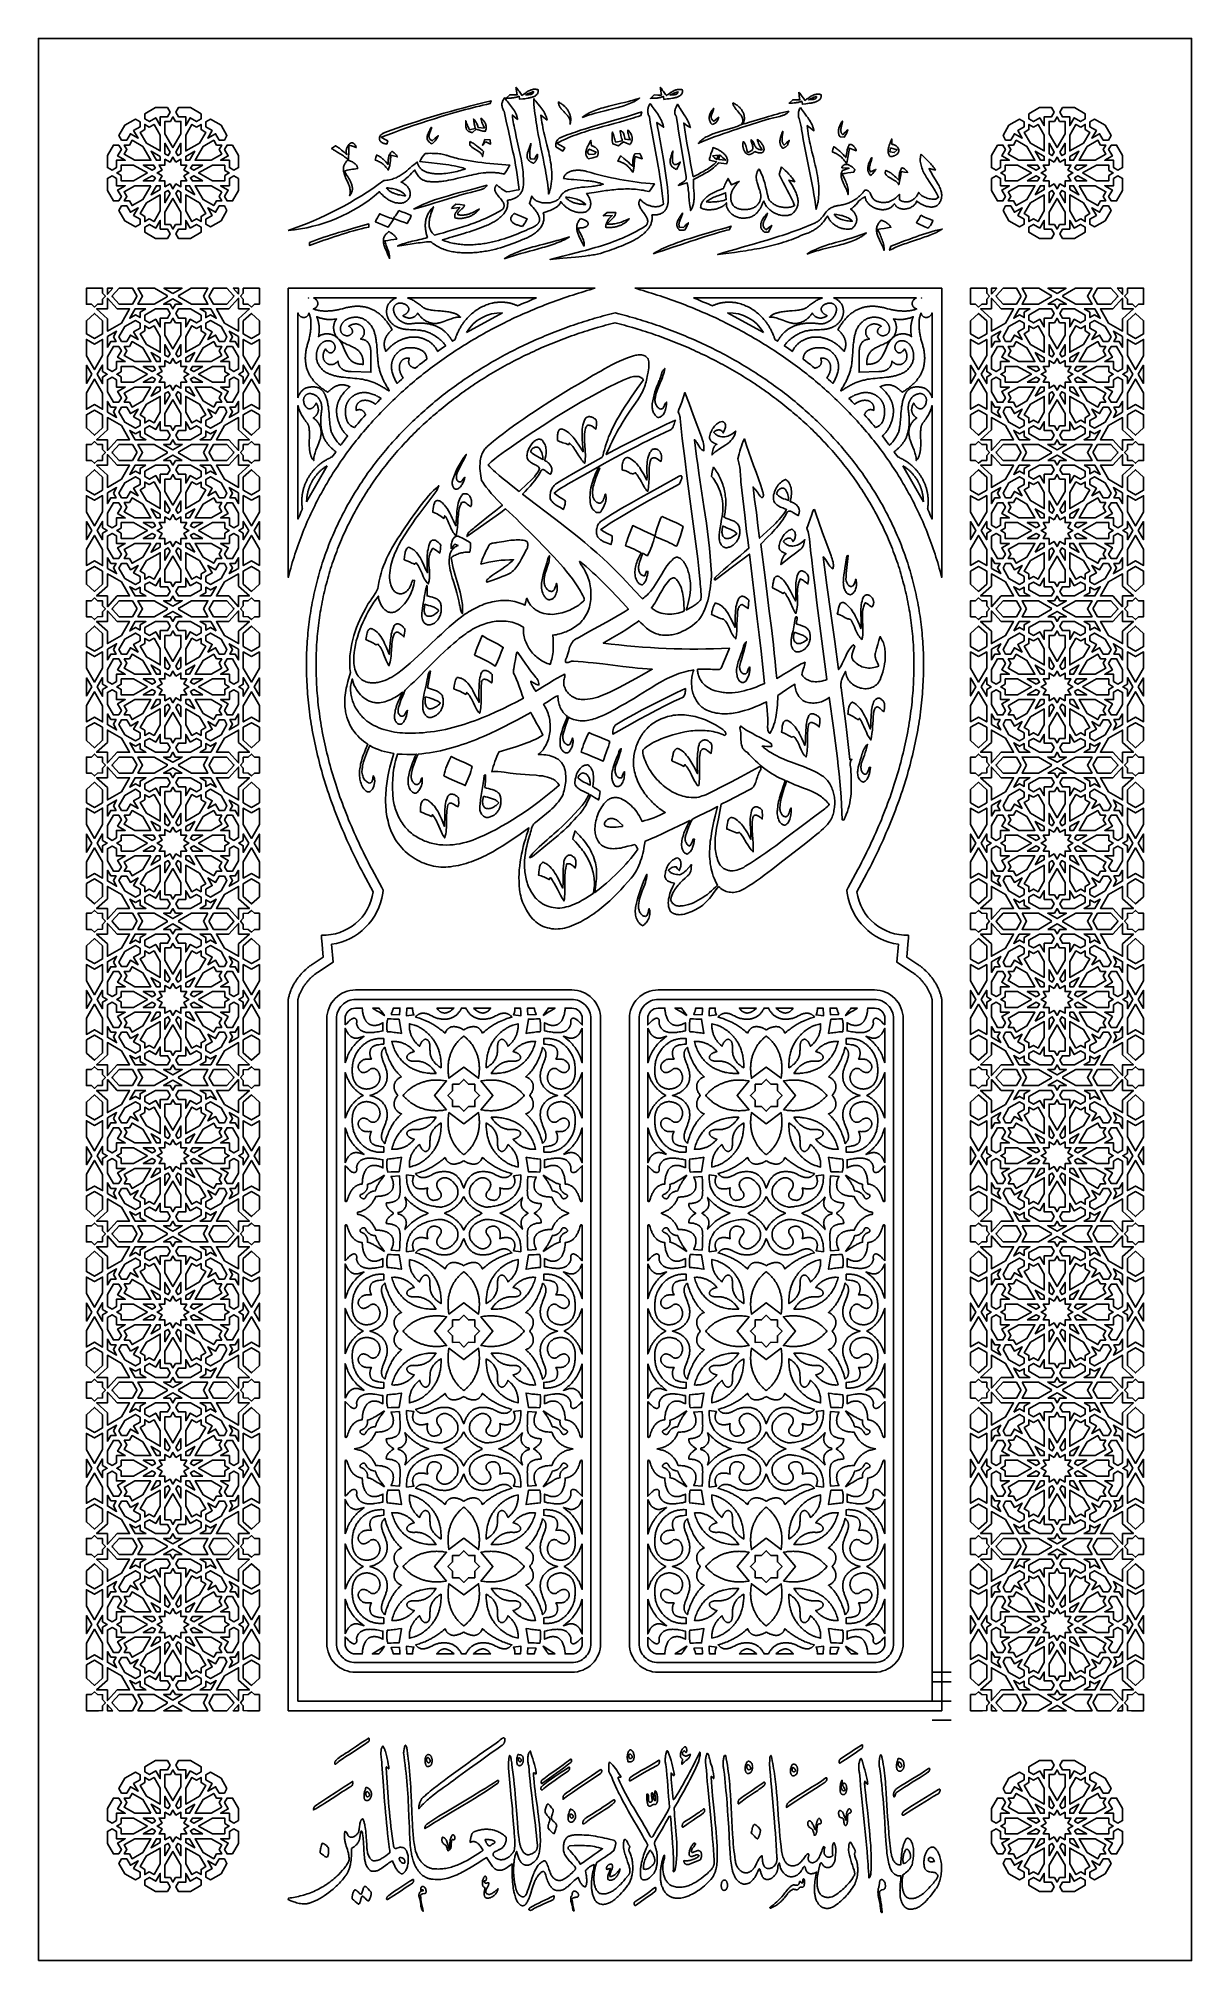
# Model space of a CAD drawing. Extents: x -600 to 600, y -1000 to 1000.
import ezdxf

# ---------------------------------------------------------------- set-up
doc = ezdxf.new("R2010")
doc.units = 0
doc.layers.add('LAYER_1', color=18, linetype='CONTINUOUS')
doc.layers.add('LAYER_2', color=4, linetype='CONTINUOUS')

msp = doc.modelspace()

# ---------------------------------------------------------------- linework, layer by layer
at = {"layer": 'LAYER_1'}
for points in [[(-600, -1000), (600, -1000), (600, 1000), (-600, 1000)], [(-103.1, 949.4), (-102.2, 948.3), (-101.4, 947.3), (-100.6, 946.2), (-99.8, 945.1), (-98.3, 942.9), (-97.5, 941.9), (-96.8, 940.8), (-95.9, 941.3), (-95, 941.9), (-93.3, 943.2), (-92.4, 943.8), (-91.5, 944.4), (-90.6, 945), (-89.6, 945.5), (-88.6, 946), (-88.1, 946.2), (-87.6, 946.4), (-87.1, 946.6), (-86.5, 946.7), (-86, 946.9), (-85.4, 947), (-84.8, 947.1), (-84.2, 947.1), (-83.6, 947.1), (-82.9, 947.1), (-82.3, 947.1), (-81.6, 947), (-80.9, 946.9), (-80.2, 946.8), (-80.1, 946.1), (-80, 945.4), (-80, 944.8), (-80, 944.1), (-80.2, 943.6), (-80.4, 943), (-80.7, 942.5), (-81, 942), (-81.4, 941.6), (-81.9, 941.2), (-82.4, 940.8), (-82.9, 940.4), (-83.5, 940.1), (-84.2, 939.7), (-84.9, 939.4), (-85.6, 939.2), (-86.3, 938.9), (-87.1, 938.7), (-87.9, 938.5), (-88.8, 938.3), (-89.6, 938.1), (-90.5, 937.9), (-92.3, 937.6), (-94, 937.3), (-95.8, 937.1), (-99.3, 936.8), (-99.9, 939.8), (-100.6, 939.5), (-101.4, 939.3), (-102.2, 939), (-103, 938.8), (-103.9, 938.6), (-104.7, 938.5), (-105.5, 938.3), (-106.4, 938.2), (-107.2, 938.1), (-108.1, 938), (-109.8, 937.9), (-111.6, 937.8), (-113.4, 937.8), (-109.6, 941.4), (-105.8, 941.3), (-101.9, 941.2), (-102.6, 945.3), (-102.9, 947.3), (-103, 948.3)], [(-93, 941.2), (-90.2, 941.4), (-89.5, 941.5), (-88.8, 941.6), (-88.1, 941.7), (-87.5, 941.8), (-86.9, 942), (-86.3, 942.2), (-86.1, 942.3), (-85.9, 942.4), (-85.7, 942.6), (-85.5, 942.8), (-85.3, 942.9), (-85.2, 943.1), (-85, 943.3), (-84.9, 943.6), (-84.9, 943.8), (-84.8, 944.1), (-84.8, 944.3), (-84.8, 944.6), (-85.9, 944.3), (-87, 943.9), (-88.1, 943.5), (-89.1, 943.1), (-90.1, 942.6), (-91.1, 942.2), (-92.1, 941.7)], [(47.1, 949.2), (48, 948.1), (48.8, 947.1), (49.6, 946), (50.4, 944.9), (51.9, 942.8), (52.7, 941.7), (53.5, 940.6), (54.3, 941.2), (55.2, 941.8), (56.9, 943), (57.8, 943.6), (58.7, 944.2), (59.7, 944.8), (60.6, 945.3), (61.6, 945.8), (62.1, 946), (62.6, 946.2), (63.2, 946.4), (63.7, 946.6), (64.3, 946.7), (64.8, 946.8), (65.4, 946.9), (66, 946.9), (66.6, 947), (67.3, 947), (67.9, 946.9), (68.6, 946.9), (69.3, 946.8), (70, 946.6), (70.2, 945.9), (70.2, 945.2), (70.2, 944.6), (70.2, 944), (70, 943.4), (69.8, 942.9), (69.5, 942.3), (69.2, 941.9), (68.8, 941.4), (68.3, 941), (67.8, 940.6), (67.3, 940.2), (66.7, 939.9), (66, 939.6), (65.3, 939.3), (64.6, 939), (63.9, 938.7), (63.1, 938.5), (62.3, 938.3), (61.5, 938.1), (60.6, 937.9), (59.7, 937.7), (58, 937.4), (56.2, 937.2), (54.4, 937), (50.9, 936.6), (50.3, 939.7), (49.6, 939.4), (48.8, 939.1), (48, 938.8), (47.2, 938.6), (46.4, 938.4), (45.5, 938.3), (44.7, 938.1), (43.8, 938), (43, 937.9), (42.1, 937.8), (40.4, 937.7), (38.6, 937.7), (36.9, 937.6), (40.6, 941.2), (44.5, 941.1), (48.3, 941), (47.6, 945.1), (47.3, 947.1), (47.2, 948.2)], [(57.2, 941), (60, 941.2), (60.7, 941.3), (61.4, 941.4), (62.1, 941.5), (62.7, 941.6), (63.3, 941.8), (63.9, 942), (64.1, 942.1), (64.3, 942.3), (64.6, 942.4), (64.7, 942.6), (64.9, 942.8), (65.1, 942.9), (65.2, 943.2), (65.3, 943.4), (65.3, 943.6), (65.4, 943.9), (65.4, 944.2), (65.4, 944.5), (64.3, 944.1), (63.2, 943.7), (62.2, 943.3), (61.1, 942.9), (60.1, 942.5), (59.1, 942), (58.1, 941.5)], [(191.3, 944.2), (192.2, 943.2), (193.1, 942.1), (193.9, 941), (194.6, 940), (196.1, 937.8), (196.9, 936.7), (197.7, 935.6), (198.6, 936.2), (199.4, 936.8), (201.2, 938), (202.1, 938.7), (203, 939.3), (203.9, 939.8), (204.8, 940.4), (205.8, 940.8), (206.3, 941.1), (206.9, 941.3), (207.4, 941.4), (207.9, 941.6), (208.5, 941.7), (209.1, 941.8), (209.7, 941.9), (210.3, 942), (210.9, 942), (211.5, 942), (212.2, 942), (212.8, 941.9), (213.5, 941.8), (214.2, 941.7), (214.4, 940.9), (214.5, 940.3), (214.5, 939.6), (214.4, 939), (214.3, 938.4), (214.1, 937.9), (213.8, 937.4), (213.4, 936.9), (213, 936.4), (212.6, 936), (212.1, 935.6), (211.5, 935.3), (210.9, 934.9), (210.3, 934.6), (209.6, 934.3), (208.9, 934), (208.1, 933.8), (207.3, 933.5), (206.5, 933.3), (205.7, 933.1), (204.8, 932.9), (204, 932.7), (202.2, 932.5), (200.4, 932.2), (198.6, 932), (195.1, 931.6), (194.6, 934.7), (193.8, 934.4), (193, 934.1), (192.2, 933.9), (191.4, 933.7), (190.6, 933.5), (189.8, 933.3), (188.9, 933.2), (188.1, 933), (187.2, 932.9), (186.4, 932.9), (184.6, 932.7), (182.9, 932.7), (181.1, 932.7), (184.9, 936.2), (188.7, 936.1), (192.5, 936), (191.8, 940.1), (191.5, 942.2), (191.4, 943.2)], [(-239.5, 902.2), (-232.8, 904.6), (-226.1, 907), (-219.4, 909.3), (-212.6, 911.5), (-205.8, 913.7), (-199, 915.9), (-192.1, 918), (-185.2, 920.1), (-178.2, 922.1), (-171.2, 924.1), (-164.2, 926), (-157.2, 927.9), (-150.2, 929.8), (-143.1, 931.7), (-136, 933.5), (-128.9, 935.2), (-130, 932.2), (-133.7, 931.4), (-137.4, 930.5), (-141.1, 929.6), (-144.8, 928.7), (-148.4, 927.8), (-152.1, 926.8), (-155.7, 925.9), (-159.3, 924.9), (-163, 923.9), (-166.6, 922.9), (-173.8, 920.8), (-180.9, 918.7), (-188, 916.5), (-195.1, 914.3), (-202.1, 912), (-209.1, 909.7), (-216, 907.3), (-222.9, 904.8), (-229.8, 902.3), (-236.5, 899.8), (-243.3, 897.2), (-239.9, 895.2), (-236.5, 893.3), (-237.5, 890.1), (-238.4, 890.2), (-239.2, 890.4), (-240, 890.6), (-240.7, 890.8), (-241.4, 891.1), (-242, 891.3), (-242.6, 891.7), (-243.1, 892), (-243.5, 892.4), (-243.9, 892.8), (-244.3, 893.2), (-244.6, 893.6), (-244.8, 894.1), (-245, 894.5), (-245.1, 895), (-245.2, 895.5), (-245.2, 896), (-245.2, 896.4), (-245.1, 896.9), (-245, 897.4), (-244.8, 897.9), (-244.5, 898.4), (-244.3, 898.8), (-243.9, 899.3), (-243.5, 899.7), (-243.1, 900.1), (-242.6, 900.5), (-242.1, 900.9), (-241.5, 901.3), (-240.9, 901.6), (-240.2, 901.9)], [(-114.8, 938.4), (-113.9, 937), (-112.9, 935.6), (-111.9, 934.3), (-110.8, 932.9), (-108.6, 930.2), (-107.6, 928.8), (-106.5, 927.4), (-105.6, 926), (-104.6, 924.6), (-103.8, 923.2), (-103.4, 922.5), (-103.1, 921.8), (-102.8, 921.1), (-102.5, 920.3), (-102.2, 919.6), (-102, 918.9), (-101.8, 918.1), (-101.7, 917.4), (-101.6, 916.6), (-101.5, 915.8), (-106.8, 920.2), (-106.5, 917.9), (-106.2, 915.7), (-105.9, 913.4), (-105.5, 911.1), (-105.1, 908.8), (-104.7, 906.6), (-103.7, 902), (-102.7, 897.5), (-101.7, 893), (-99.6, 883.9), (-98.7, 879.3), (-97.7, 874.8), (-97.3, 872.5), (-96.9, 870.3), (-96.6, 868), (-96.2, 865.7), (-96, 863.4), (-95.7, 861.1), (-95.5, 858.9), (-95.4, 856.6), (-95.3, 854.3), (-95.2, 852), (-95.3, 849.7), (-95.3, 847.4), (-95.5, 846.1), (-95.5, 845.4), (-95.7, 844.8), (-95.8, 844.1), (-96, 843.5), (-96.2, 842.8), (-96.4, 842.2), (-96.6, 841.6), (-96.9, 840.9), (-97.2, 840.3), (-97.6, 839.7), (-98, 839.1), (-98.4, 838.5), (-98.8, 838), (-99.3, 837.4), (-99.8, 836.9), (-100.3, 836.3), (-100.9, 835.8), (-101.5, 835.4), (-102.1, 834.9), (-102.8, 834.5), (-103.5, 834.1), (-104.3, 833.7), (-105.1, 833.3), (-105.9, 833), (-106.8, 832.7), (-107.7, 832.4), (-108.7, 832.1), (-109.7, 831.9), (-110.7, 831.8), (-111.8, 831.6), (-111.7, 830.5), (-111.6, 829.3), (-111.6, 828.2), (-111.7, 827.2), (-111.8, 826.1), (-112, 825.1), (-112.3, 824.1), (-112.6, 823.1), (-113, 822.1), (-113.4, 821.2), (-113.9, 820.3), (-114.5, 819.4), (-115.1, 818.5), (-115.7, 817.6), (-116.4, 816.8), (-117.2, 816), (-118, 815.2), (-118.8, 814.4), (-119.7, 813.6), (-120.6, 812.9), (-121.6, 812.1), (-122.6, 811.4), (-123.6, 810.7), (-124.7, 810), (-125.8, 809.3), (-126.9, 808.7), (-128.1, 808), (-129.3, 807.4), (-130.6, 806.8), (-131.8, 806.2), (-133.1, 805.6), (-134.4, 805), (-135.8, 804.5), (-137.1, 803.9), (-139.9, 802.8), (-142.7, 801.8), (-145.6, 800.8), (-148.5, 799.8), (-151.4, 798.9), (-154.4, 798), (-157.4, 797.1), (-169, 793.6), (-171.8, 792.8), (-174.6, 791.9), (-177.2, 791.1), (-179.8, 790.3), (-178.3, 789.7), (-176.8, 789.2), (-175.3, 788.7), (-173.8, 788.2), (-172.3, 787.8), (-170.8, 787.4), (-169.2, 787.1), (-167.7, 786.7), (-166.2, 786.5), (-164.6, 786.2), (-163.1, 786), (-161.5, 785.8), (-160, 785.7), (-158.4, 785.5), (-156.9, 785.4), (-155.3, 785.4), (-153.8, 785.3), (-152.2, 785.3), (-150.6, 785.3), (-149.1, 785.4), (-147.5, 785.4), (-146, 785.5), (-144.4, 785.6), (-142.8, 785.8), (-141.3, 785.9), (-139.7, 786.1), (-138.2, 786.3), (-136.6, 786.5), (-135.1, 786.8), (-133.5, 787.1), (-132, 787.4), (-130.4, 787.7), (-128.9, 788), (-127.4, 788.3), (-125.8, 788.7), (-124.3, 789.1), (-121.3, 789.9), (-118.3, 790.7), (-115.3, 791.6), (-112.4, 792.6), (-109.5, 793.6), (-106.6, 794.7), (-103.8, 795.7), (-101, 796.8), (-98.2, 798), (-95.5, 799.1), (-92.9, 800.3), (-90.3, 801.5), (-87.7, 802.7), (-85.2, 803.8), (-84.6, 804.1), (-84, 804.4), (-83.4, 804.7), (-82.9, 805), (-82.4, 805.3), (-81.9, 805.6), (-81.5, 806), (-81.1, 806.3), (-80.7, 806.6), (-80.4, 807), (-80.1, 807.3), (-79.8, 807.7), (-79.5, 808.1), (-79.3, 808.4), (-79.1, 808.8), (-79, 809.2), (-78.8, 809.6), (-78.7, 810), (-78.5, 810.7), (-78.5, 811.5), (-78.5, 812.4), (-78.6, 813.2), (-78.8, 814), (-79.1, 814.9), (-79.4, 815.7), (-79.8, 816.5), (-80.3, 817.4), (-80.7, 818.2), (-81.3, 819.1), (-81.9, 819.9), (-82.5, 820.7), (-83.1, 821.6), (-83.7, 822.4), (-85.1, 824), (-86.4, 825.5), (-89, 828.3), (-86.4, 835.9), (-86.2, 835.5), (-86, 835.1), (-85.8, 834.7), (-85.5, 834.3), (-85.2, 834), (-85, 833.6), (-84.6, 833.3), (-84.3, 832.9), (-83.9, 832.6), (-83.6, 832.3), (-83.2, 832), (-82.8, 831.7), (-81.9, 831.2), (-81, 830.7), (-80, 830.3), (-78.9, 829.9), (-77.9, 829.6), (-76.8, 829.3), (-75.7, 829.1), (-74.5, 829), (-73.3, 828.9), (-72.2, 828.8), (-71, 828.8), (-69.8, 828.8), (-68.7, 828.9), (-67.5, 829.1), (-66.4, 829.3), (-65.3, 829.6), (-64.2, 829.9), (-63.2, 830.2), (-62.2, 830.7), (-61.3, 831.1), (-60.8, 831.4), (-60.4, 831.7), (-60, 831.9), (-59.6, 832.2), (-59.2, 832.5), (-58.9, 832.9), (-58.5, 833.2), (-58.2, 833.6), (-57.9, 833.9), (-57.6, 834.3), (-57.4, 834.7), (-57.1, 835.1), (-56.8, 835.7), (-56.5, 836.2), (-56.1, 836.8), (-55.8, 837.3), (-55.4, 837.8), (-54.9, 838.2), (-54.5, 838.7), (-54, 839.1), (-53.5, 839.5), (-53, 839.9), (-52.5, 840.3), (-52, 840.6), (-51.4, 841), (-50.8, 841.3), (-50.2, 841.6), (-49.6, 841.9), (-49, 842.1), (-48.3, 842.4), (-47, 842.8), (-45.6, 843.3), (-44.1, 843.6), (-42.6, 843.9), (-41.1, 844.2), (-39.5, 844.5), (-37.9, 844.7), (-36.3, 844.9), (-34.7, 845.1), (-31.3, 845.4), (-28, 845.7), (-24.6, 846.1), (-23, 846.2), (-21.3, 846.4), (-19.7, 846.7), (-18.1, 846.9), (-16.6, 847.2), (-15.1, 847.5), (-13.6, 847.9), (-12.2, 848.3), (-13.4, 848.8), (-14.6, 849.2), (-15.8, 849.6), (-17.1, 849.9), (-18.3, 850.2), (-19.6, 850.5), (-20.8, 850.8), (-22.1, 851), (-23.4, 851.2), (-24.6, 851.4), (-25.9, 851.6), (-27.2, 851.8), (-29.8, 852), (-32.5, 852.3), (-43, 853.1), (-45.7, 853.3), (-48.3, 853.6), (-49.6, 853.7), (-50.9, 853.9), (-52.2, 854.1), (-53.5, 854.3), (-53.4, 855.1), (-53.1, 855.8), (-52.8, 856.4), (-52.5, 857.1), (-52.1, 857.7), (-51.6, 858.2), (-51.1, 858.8), (-50.6, 859.3), (-50, 859.7), (-49.4, 860.2), (-48.7, 860.6), (-48, 860.9), (-47.2, 861.3), (-46.5, 861.6), (-45.7, 861.9), (-44.8, 862.1), (-44, 862.3), (-43.1, 862.5), (-42.2, 862.6), (-41.2, 862.7), (-40.3, 862.8), (-39.3, 862.9), (-38.4, 862.9), (-37.4, 862.9), (-36.4, 862.8), (-35.4, 862.7), (-34.4, 862.6), (-33.4, 862.5), (-32.4, 862.3), (-31.4, 862.1), (-30.4, 861.9), (-29.5, 861.6), (-25.3, 860.4), (-21, 859.2), (-16.8, 858.1), (-12.5, 857), (-8.1, 856), (-3.8, 855), (0.6, 854.1), (5, 853.3), (9.5, 852.5), (13.9, 851.8), (18.4, 851.1), (22.9, 850.5), (27.4, 849.9), (32, 849.4), (36.5, 849), (41.1, 848.6), (39.8, 846.6), (38.4, 844.6), (36.9, 842.6), (35.4, 840.6), (33.4, 841.1), (31.4, 841.6), (29.4, 842), (27.4, 842.3), (25.4, 842.6), (23.4, 842.8), (21.3, 843), (19.3, 843.2), (17.2, 843.3), (15.2, 843.4), (13.1, 843.4), (11.1, 843.4), (9, 843.3), (7, 843.2), (4.9, 843.1), (2.9, 843), (0.8, 842.8), (-1.2, 842.6), (-3.3, 842.4), (-5.3, 842.2), (-7.4, 841.9), (-9.4, 841.7), (-13.5, 841.1), (-17.6, 840.4), (-21.6, 839.8), (-29.6, 838.5), (-28.7, 837.4), (-28, 836.2), (-27.6, 835.6), (-27.2, 835), (-26.9, 834.4), (-26.6, 833.8), (-26.4, 833.2), (-26.1, 832.5), (-25.9, 831.9), (-25.7, 831.3), (-25.6, 830.6), (-25.5, 830), (-25.4, 829.4), (-25.3, 828.7), (-25.3, 828.1), (-25.3, 827.5), (-25.4, 826.8), (-25.5, 826.2), (-25.6, 825.6), (-25.8, 825), (-26, 824.4), (-26.3, 823.8), (-26.6, 823.2), (-27, 822.6), (-27.4, 822.1), (-27.8, 821.5), (-28.3, 821), (-28.9, 820.5), (-29.5, 820), (-30.2, 819.5), (-31.2, 819.2), (-32.3, 819.1), (-33.3, 818.9), (-34.4, 818.8), (-35.4, 818.8), (-36.4, 818.8), (-37.5, 818.9), (-38.5, 819), (-39.5, 819.2), (-40.4, 819.4), (-41.4, 819.6), (-42.3, 819.9), (-43.3, 820.2), (-44.2, 820.6), (-45.1, 821), (-45.9, 821.4), (-46.8, 821.8), (-47.6, 822.3), (-48.4, 822.8), (-49.2, 823.3), (-50, 823.8), (-50.7, 824.3), (-51.4, 824.9), (-52.1, 825.5), (-52.7, 826), (-53.3, 826.6), (-53.9, 827.2), (-54.5, 827.8), (-55, 828.4), (-55.5, 829), (-55.9, 829.6), (-56.4, 830.2), (-56.6, 829.6), (-56.8, 829.1), (-57.1, 828.5), (-57.4, 828), (-57.8, 827.5), (-58.2, 827), (-58.6, 826.5), (-59, 826.1), (-59.5, 825.6), (-60, 825.2), (-60.5, 824.8), (-61, 824.4), (-61.6, 824), (-62.2, 823.7), (-63.4, 823), (-64.7, 822.3), (-66.1, 821.7), (-67.5, 821.1), (-68.9, 820.6), (-71.8, 819.5), (-74.7, 818.5), (-74.4, 817.4), (-74.2, 816.3), (-74, 815.2), (-73.9, 814.1), (-73.9, 813.1), (-74, 812), (-74.1, 811), (-74.3, 809.9), (-74.6, 808.9), (-74.9, 807.9), (-75.3, 806.9), (-75.8, 805.9), (-76.3, 805), (-76.9, 804), (-77.5, 803.1), (-78.2, 802.2), (-79, 801.3), (-79.8, 800.4), (-80.7, 799.5), (-81.6, 798.7), (-82.6, 797.9), (-83.6, 797.1), (-84.7, 796.4), (-85.8, 795.6), (-87, 794.9), (-88.2, 794.2), (-89.5, 793.5), (-90.8, 792.9), (-92.2, 792.3), (-93.6, 791.7), (-95, 791.2), (-96.4, 790.7), (-99, 789.5), (-101.7, 788.4), (-104.4, 787.3), (-107.3, 786.2), (-110.2, 785.1), (-113.1, 784.1), (-116.2, 783.1), (-119.3, 782.2), (-122.4, 781.3), (-124, 780.9), (-125.6, 780.5), (-127.2, 780.1), (-128.8, 779.8), (-130.4, 779.4), (-132, 779.1), (-133.7, 778.8), (-135.3, 778.5), (-136.9, 778.2), (-138.6, 778), (-140.2, 777.8), (-141.8, 777.6), (-143.5, 777.4), (-145.1, 777.2), (-146.8, 777.1), (-148.4, 777), (-150, 776.9), (-151.6, 776.8), (-153.3, 776.8), (-154.9, 776.8), (-156.5, 776.8), (-158.1, 776.9), (-159.7, 776.9), (-161.2, 777.1), (-162.8, 777.2), (-164.4, 777.4), (-165.9, 777.6), (-167.4, 777.8), (-168.9, 778.1), (-170.4, 778.4), (-171.9, 778.7), (-173.4, 779.1), (-174.8, 779.5), (-176.3, 780), (-177.7, 780.5), (-179.1, 781), (-180.4, 781.6), (-181.8, 782.2), (-183.1, 782.8), (-184.4, 783.5), (-185.7, 784.2), (-186.9, 785), (-188.2, 785.8), (-189.4, 786.7), (-190.5, 787.6), (-191.7, 788.5), (-193.9, 788.3), (-196.1, 788.2), (-198.2, 788), (-200.4, 787.7), (-202.6, 787.5), (-204.7, 787.2), (-209, 786.6), (-213.3, 786), (-217.6, 785.3), (-221.9, 784.6), (-226.2, 784), (-225.3, 784.4), (-224.4, 784.8), (-223.5, 785.2), (-222.6, 785.5), (-221.7, 785.9), (-220.8, 786.2), (-218.9, 786.8), (-217, 787.4), (-215, 787.9), (-213, 788.4), (-211, 788.9), (-207, 789.8), (-203, 790.8), (-201, 791.3), (-199, 791.8), (-197.1, 792.3), (-195.2, 793), (-195.5, 793.9), (-195.8, 794.9), (-196.1, 795.9), (-196.4, 797), (-196.6, 798), (-196.8, 799), (-197, 800), (-197.2, 801.1), (-197.3, 802.1), (-197.3, 803.2), (-197.4, 804.2), (-197.4, 805.2), (-197.4, 806.3), (-197.3, 807.3), (-197.2, 808.4), (-197.1, 809.4), (-196.9, 810.5), (-196.7, 811.5), (-196.4, 812.5), (-196.1, 813.5), (-195.8, 814.5), (-195.4, 815.5), (-195, 816.5), (-194.5, 817.5), (-194, 818.5), (-193.4, 819.4), (-192.8, 820.3), (-192.1, 821.3), (-191.4, 822.2), (-190.6, 823.1), (-189.8, 823.9), (-188.9, 824.8), (-189.5, 823), (-190.1, 821.1), (-191.5, 817.4), (-192.1, 815.5), (-192.6, 813.6), (-192.9, 812.6), (-193.1, 811.7), (-193.2, 810.7), (-193.4, 809.8), (-193.5, 808.9), (-193.5, 807.9), (-193.5, 807), (-193.5, 806.1), (-193.4, 805.1), (-193.3, 804.2), (-193, 803.3), (-192.8, 802.4), (-192.4, 801.5), (-192, 800.6), (-191.5, 799.7), (-191, 798.8), (-190.3, 797.9), (-189.6, 797.1), (-188.8, 796.2), (-187.9, 795.4), (-183.1, 796.6), (-178.3, 797.9), (-173.6, 799.3), (-168.9, 800.7), (-164.2, 802.1), (-159.5, 803.5), (-157.2, 804.3), (-154.9, 805.1), (-152.6, 805.8), (-150.3, 806.6), (-148, 807.5), (-145.8, 808.3), (-143.6, 809.2), (-141.4, 810), (-139.2, 810.9), (-137, 811.8), (-134.9, 812.8), (-132.8, 813.7), (-130.7, 814.7), (-128.6, 815.7), (-126.6, 816.7), (-124.5, 817.8), (-122.6, 818.8), (-120.6, 819.9), (-118.7, 821.1), (-116.8, 822.2), (-116.5, 822.7), (-116.2, 823.1), (-116, 823.5), (-115.9, 823.9), (-115.7, 824.3), (-115.6, 824.7), (-115.5, 825.1), (-115.5, 825.6), (-115.5, 826), (-115.5, 826.4), (-115.5, 826.8), (-115.6, 827.2), (-115.8, 828), (-116.1, 828.8), (-116.5, 829.6), (-117, 830.3), (-117.5, 831.1), (-118, 831.9), (-119.3, 833.4), (-120.5, 835), (-121.8, 836.5), (-122.4, 837.3), (-123, 838.1), (-123.5, 838.9), (-123.9, 839.6), (-124.3, 840.4), (-124.6, 841.2), (-124.9, 842), (-124.9, 842.4), (-125, 842.8), (-125, 843.2), (-125, 843.6), (-125, 844), (-124.9, 844.4), (-124.8, 844.9), (-124.7, 845.3), (-124.5, 845.7), (-124.3, 846.1), (-124, 846.5), (-123.7, 846.9), (-123.4, 847.4), (-123, 847.8), (-122, 846.8), (-120.8, 845.7), (-119.6, 844.8), (-118.4, 843.8), (-117.1, 842.9), (-115.7, 842), (-114.3, 841.1), (-112.9, 840.3), (-109.6, 840.8), (-106.3, 841.3), (-103, 842), (-99.8, 842.6), (-100.3, 847.8), (-101, 852.9), (-101.8, 858), (-102.6, 863.1), (-103.5, 868.2), (-104.4, 873.3), (-105.4, 878.4), (-106.5, 883.5), (-108.7, 893.7), (-110.9, 903.8), (-113.2, 914), (-114.3, 919.1), (-115.3, 924.2), (-115.9, 925), (-116.3, 925.9), (-116.7, 926.8), (-117.1, 927.7), (-117.3, 928.6), (-117.5, 929.5), (-117.6, 930.4), (-117.6, 931.3), (-117.6, 932.2), (-117.4, 933.1), (-117.2, 934), (-116.9, 934.9), (-116.5, 935.8), (-116, 936.6), (-115.4, 937.5)], [(-84.6, 937.4), (-83.6, 936.1), (-82.5, 934.7), (-80.3, 932.1), (-78.2, 929.4), (-77.1, 928), (-76.1, 926.6), (-75.1, 925.3), (-74.2, 923.9), (-73.4, 922.5), (-72.6, 921), (-72.3, 920.3), (-72, 919.6), (-71.7, 918.9), (-71.4, 918.1), (-71.2, 917.4), (-71, 916.7), (-70.9, 915.9), (-70.7, 915.1), (-73.9, 917.7), (-77.1, 920.3), (-76.8, 917.7), (-76.5, 915.2), (-76.1, 912.6), (-75.6, 910), (-75.1, 907.5), (-74.6, 904.9), (-74, 902.3), (-73.4, 899.7), (-70.8, 889.4), (-69.6, 884.2), (-69, 881.6), (-68.4, 879), (-67.9, 876.4), (-67.4, 873.8), (-67, 871.2), (-66.6, 868.7), (-66.3, 866.1), (-66, 863.5), (-65.9, 860.9), (-65.8, 858.4), (-65.8, 855.8), (-65.8, 854.5), (-65.9, 853.2), (-66, 851.9), (-66.1, 850.7), (-66.3, 849.4), (-66.5, 848.1), (-66.7, 846.8), (-66.9, 845.6), (-67.2, 844.3), (-67.5, 843), (-67.8, 841.8), (-68.2, 840.5), (-68.6, 839.2), (-69.1, 838), (-69.3, 841.1), (-69.7, 844.2), (-70, 847.3), (-70.4, 850.4), (-70.9, 853.5), (-71.4, 856.7), (-71.9, 859.8), (-72.4, 862.9), (-73.6, 869.1), (-74.8, 875.3), (-77.4, 887.8), (-78.6, 894), (-79.8, 900.2), (-81, 906.4), (-81.5, 909.5), (-82, 912.6), (-82.5, 915.7), (-82.9, 918.8), (-83.3, 921.9), (-83.7, 925), (-84, 928.1), (-84.3, 931.2), (-84.5, 934.3)], [(36.7, 932.3), (37.7, 930.8), (38.8, 929.3), (40.9, 926.3), (43.1, 923.3), (44.1, 921.8), (45.1, 920.3), (46.1, 918.7), (47, 917.2), (47.8, 915.6), (48.6, 914), (48.9, 913.3), (49.2, 912.5), (49.5, 911.7), (49.8, 910.9), (50, 910.1), (50.2, 909.2), (50.4, 908.4), (50.5, 907.6), (48.8, 908.9), (47, 910.1), (43.6, 912.7), (44.4, 907.9), (45.2, 903.1), (46.9, 893.4), (48.6, 883.8), (50.4, 874.2), (51.2, 869.4), (52, 864.5), (52.7, 859.7), (53.4, 854.9), (54, 850.1), (54.6, 845.2), (55.1, 840.4), (55.5, 835.6), (55.5, 834.1), (55.5, 832.5), (55.4, 830.9), (55.3, 829.2), (55.1, 828.4), (55, 827.5), (54.8, 826.7), (54.6, 825.9), (54.3, 825.1), (54, 824.3), (53.6, 823.5), (53.2, 822.7), (52.8, 822), (52.3, 821.3), (51.7, 820.6), (51.1, 820), (50.5, 819.4), (49.7, 818.9), (49, 818.3), (48.5, 818.1), (48.1, 817.9), (47.6, 817.7), (47.2, 817.5), (46.7, 817.3), (46.2, 817.1), (45.6, 817), (45.1, 816.8), (44.5, 816.7), (43.9, 816.6), (43.3, 816.5), (42.7, 816.4), (42.1, 816.4), (41.4, 816.3), (40.7, 816.3), (40, 816.3), (39.3, 816.3), (38.5, 816.3), (38.6, 815.4), (38.7, 814.4), (38.7, 813.4), (38.7, 812.5), (38.6, 811.6), (38.5, 810.7), (38.3, 809.8), (38.1, 808.9), (37.8, 808), (37.5, 807.2), (37.2, 806.3), (36.8, 805.5), (36.4, 804.7), (35.9, 803.9), (35.4, 803.1), (34.9, 802.3), (34.3, 801.5), (33.7, 800.8), (33, 800), (32.4, 799.3), (31.7, 798.6), (30.9, 797.9), (30.1, 797.2), (29.3, 796.5), (28.5, 795.8), (27.7, 795.2), (26.8, 794.5), (25.9, 793.9), (25, 793.2), (24, 792.6), (23, 792), (22, 791.4), (20, 790.2), (17.9, 789.1), (15.7, 788), (13.4, 786.9), (11.1, 785.9), (8.8, 784.9), (6.4, 783.9), (4, 783), (1.6, 782.1), (-0.8, 781.2), (-3.3, 780.3), (-5.7, 779.5), (-10.5, 777.9), (-15.2, 776.4), (-16.8, 776), (-18.3, 775.7), (-19.9, 775.3), (-21.5, 775), (-23.1, 774.7), (-24.7, 774.5), (-26.3, 774.2), (-27.9, 774), (-31.2, 773.5), (-34.5, 773.2), (-37.8, 772.8), (-41.1, 772.5), (-54.3, 771.4), (-57.7, 771.1), (-61, 770.8), (-64.2, 770.4), (-67.5, 770), (-54.2, 773.4), (-47.4, 775.1), (-40.7, 776.8), (-34, 778.6), (-30.7, 779.5), (-27.4, 780.4), (-24.1, 781.4), (-20.8, 782.3), (-17.5, 783.3), (-14.2, 784.3), (-11, 785.4), (-7.8, 786.4), (-4.6, 787.5), (-1.5, 788.7), (1.6, 789.8), (4.7, 791.1), (7.7, 792.3), (10.7, 793.6), (13.6, 794.9), (16.5, 796.3), (19.4, 797.7), (22.2, 799.2), (24.9, 800.7), (26.2, 801.5), (27.6, 802.3), (28.9, 803.1), (30.2, 803.9), (31.5, 804.8), (32.7, 805.6), (33, 806.1), (33.2, 806.5), (33.5, 807), (33.6, 807.4), (33.8, 807.9), (33.9, 808.3), (33.9, 808.7), (34, 809.2), (34, 809.6), (34, 810), (33.9, 810.9), (33.7, 811.7), (33.5, 812.6), (33.1, 813.4), (32.7, 814.2), (32.2, 815), (31.7, 815.8), (31.2, 816.7), (30.6, 817.5), (29.4, 819.1), (28.2, 820.7), (27.6, 821.5), (27.1, 822.4), (26.6, 823.2), (26.1, 824), (25.7, 824.8), (25.4, 825.7), (25.1, 826.5), (24.9, 827.4), (24.9, 828.2), (24.9, 828.7), (24.9, 829.1), (24.9, 829.5), (25, 830), (25.1, 830.4), (25.3, 830.9), (25.5, 831.3), (25.7, 831.8), (25.9, 832.2), (26.2, 832.7), (26.6, 832.1), (27.1, 831.6), (27.6, 831.1), (28.1, 830.6), (28.7, 830.1), (29.3, 829.6), (29.9, 829.1), (30.6, 828.6), (31.3, 828.2), (32.1, 827.7), (32.8, 827.3), (33.6, 827), (34.4, 826.6), (35.3, 826.3), (36.1, 826), (36.9, 825.7), (37.8, 825.5), (38.7, 825.3), (39.5, 825.1), (40.4, 825), (41.3, 824.9), (42.2, 824.9), (43, 824.9), (43.9, 825), (44.8, 825.1), (45.6, 825.2), (46.4, 825.5), (47.2, 825.7), (48, 826), (48.8, 826.4), (49.5, 826.9), (50.3, 827.4), (50, 830.2), (49.7, 833.1), (49.1, 838.8), (48.4, 844.5), (47.6, 850.2), (46.7, 855.9), (45.8, 861.5), (44.8, 867.2), (43.8, 872.9), (39.6, 895.6), (38.6, 901.3), (37.6, 907), (36.7, 912.6), (35.8, 918.3), (35.4, 919.2), (35, 920.1), (34.6, 921), (34.4, 921.8), (34.2, 922.7), (34.1, 923.6), (34.1, 924.5), (34.1, 925.4), (34.2, 926.3), (34.4, 927.1), (34.6, 928), (34.9, 928.9), (35.3, 929.8), (35.7, 930.6), (36.2, 931.5)], [(-56.4, 896.9), (-53.9, 897.9), (-51.4, 898.9), (-48.8, 899.9), (-46.3, 900.8), (-43.7, 901.7), (-41.2, 902.6), (-38.6, 903.5), (-36, 904.4), (-30.7, 906.1), (-25.4, 907.7), (-20.1, 909.3), (-14.8, 910.9), (6.6, 917), (11.9, 918.6), (17.3, 920.2), (22.5, 921.9), (27.8, 923.5), (26.9, 919.9), (24.2, 918.9), (21.5, 918), (18.7, 917.2), (16, 916.3), (13.2, 915.5), (10.3, 914.6), (4.7, 913), (-1, 911.5), (-6.8, 909.9), (-12.5, 908.4), (-18.2, 906.8), (-23.8, 905.2), (-26.6, 904.4), (-29.4, 903.5), (-32.2, 902.6), (-34.9, 901.7), (-37.6, 900.8), (-40.3, 899.8), (-43, 898.9), (-45.6, 897.8), (-48.2, 896.8), (-50.8, 895.7), (-53.3, 894.6), (-55.8, 893.4), (-58.2, 892.1), (-60.6, 890.9), (-58.6, 889.7), (-56.5, 888.5), (-52.3, 886.2), (-54.4, 882.8), (-58.1, 885.1), (-61.7, 887.3), (-61.6, 888.6), (-61.5, 890), (-61.4, 890.6), (-61.2, 891.3), (-61.1, 892), (-60.8, 892.6), (-60.5, 893.3), (-60.2, 893.9), (-59.8, 894.5), (-59.3, 895), (-59, 895.3), (-58.7, 895.6), (-58.4, 895.8), (-58, 896.1), (-57.7, 896.3), (-57.3, 896.5), (-56.8, 896.7)], [(-46.9, 910.6), (-46.8, 911), (-46.7, 911.4), (-46.5, 912.3), (-46.5, 913.1), (-46.5, 913.9), (-46.7, 914.7), (-46.9, 915.5), (-47.2, 916.3), (-47.6, 917), (-48, 917.7), (-48.5, 918.5), (-49, 919.2), (-49.6, 919.9), (-50.2, 920.6), (-50.8, 921.2), (-52.1, 922.6), (-53.4, 923.9), (-54.7, 925.3), (-55.3, 925.9), (-55.9, 926.6), (-56.4, 927.3), (-57, 928), (-57.4, 928.7), (-57.8, 929.4), (-58.2, 930.1), (-58.4, 930.9), (-58.6, 931.6), (-58.7, 932.4), (-58.8, 933.1), (-58.7, 933.9), (-57.8, 933.4), (-56.9, 932.8), (-56, 932.2), (-55.2, 931.6), (-54.4, 931), (-53.6, 930.4), (-52.9, 929.7), (-52.2, 929.1), (-51.5, 928.4), (-50.9, 927.7), (-50.3, 927), (-49.8, 926.3), (-49.2, 925.5), (-48.8, 924.8), (-48.3, 924), (-47.9, 923.3), (-47.6, 922.5), (-47.2, 921.8), (-46.9, 921), (-46.7, 920.2), (-46.5, 919.4), (-46.3, 918.6), (-46.2, 917.8), (-46.1, 917), (-46, 916.2), (-46, 915.4), (-46.1, 914.6), (-46.2, 913.8), (-46.3, 913), (-46.4, 912.2), (-46.6, 911.4)], [(-34, 917.8), (-33.4, 918.3), (-32.7, 918.8), (-32, 919.3), (-31.3, 919.8), (-30.6, 920.3), (-29.9, 920.7), (-28.4, 921.6), (-26.8, 922.5), (-25.2, 923.3), (-23.5, 924), (-21.8, 924.7), (-20, 925.4), (-18.1, 926.1), (-16.3, 926.7), (-14.4, 927.3), (-12.4, 927.9), (-10.4, 928.4), (-8.4, 929), (-6.4, 929.5), (-2.3, 930.5), (1.8, 931.5), (5.9, 932.5), (10, 933.4), (14.1, 934.5), (16.1, 935), (18, 935.5), (20, 936.1), (21.9, 936.7), (23.7, 937.3), (25.5, 937.9), (24.9, 937.4), (24.2, 936.9), (23.4, 936.4), (22.7, 936), (21.2, 935.1), (19.6, 934.2), (18, 933.4), (16.3, 932.6), (14.5, 931.9), (12.8, 931.2), (10.9, 930.6), (9.1, 929.9), (7.2, 929.3), (5.3, 928.7), (3.3, 928.2), (1.4, 927.7), (-2.6, 926.6), (-6.7, 925.6), (-10.7, 924.7), (-14.8, 923.7), (-18.8, 922.6), (-20.8, 922.1), (-22.8, 921.6), (-24.7, 921), (-26.7, 920.4), (-28.5, 919.8), (-30.4, 919.2), (-32.2, 918.5)], [(63.5, 919.4), (63.2, 919.8), (63, 920.2), (62.7, 920.9), (62.4, 921.7), (62.3, 922.5), (62.2, 923.2), (62.2, 924), (62.3, 924.8), (62.5, 925.6), (62.7, 926.3), (63, 927.1), (63.3, 927.8), (63.6, 928.6), (64.4, 930.1), (65.2, 931.6), (66, 930.1), (66.8, 928.5), (67.7, 927), (68.7, 925.5), (72.6, 919.6), (73.6, 918.1), (74.5, 916.6), (75.3, 915.1), (76.1, 913.5), (76.9, 912), (77.2, 911.2), (77.5, 910.4), (77.7, 909.6), (78, 908.8), (78.2, 908), (78.4, 907.2), (76.6, 908.4), (74.9, 909.5), (71.6, 911.9), (72.6, 904.9), (73.7, 897.9), (74.9, 890.9), (76.1, 884), (77.4, 877), (78.7, 870), (81.4, 856.1), (84.8, 857.8), (86.4, 858.6), (88.1, 859.5), (89.7, 860.4), (91.4, 861.3), (93, 862.2), (94.5, 863.2), (96.1, 864.1), (97.6, 865.1), (99, 866.1), (100.5, 867.1), (101.8, 868.2), (103.2, 869.3), (104.5, 870.4), (105.7, 871.5), (98.2, 873.5), (98.5, 875.1), (98.9, 876.7), (99.4, 878.3), (99.9, 880), (101, 883.2), (102.1, 886.4), (103, 886.1), (103.9, 885.8), (104.7, 885.4), (105.5, 885.1), (106.4, 884.7), (107.2, 884.3), (107.9, 883.9), (108.7, 883.5), (109.5, 883), (110.2, 882.6), (110.9, 882.1), (111.6, 881.6), (112.2, 881.1), (112.8, 880.6), (113.4, 880.1), (113.9, 879.5), (114.4, 879), (114.9, 878.4), (115.3, 877.9), (115.7, 877.3), (116, 876.7), (116.3, 876.1), (116.5, 875.5), (116.7, 874.8), (116.9, 874.2), (117, 873.6), (117, 872.9), (116.9, 872.3), (116.8, 871.6), (116.7, 871), (116.5, 870.3), (116.2, 869.7), (107.6, 870.6), (107.1, 869.9), (106.5, 869.2), (105.9, 868.5), (105.2, 867.9), (104.6, 867.3), (103.9, 866.6), (103.2, 866), (102.5, 865.4), (101, 864.3), (99.4, 863.1), (97.8, 862), (96.1, 861), (94.4, 860), (92.7, 859), (90.9, 858), (89, 857), (85.3, 855.1), (81.6, 853.3), (81.6, 852.3), (81.6, 851.3), (81.6, 849.2), (81.7, 847.2), (81.8, 845.1), (82.1, 841), (82.3, 839), (82.4, 836.9), (82.4, 834.9), (82.4, 833.9), (82.3, 832.8), (82.2, 831.8), (82.1, 830.8), (82, 829.8), (81.8, 828.8), (81.6, 827.8), (81.3, 826.8), (81, 825.8), (80.7, 824.8), (80.3, 823.8), (79.8, 822.9), (79.3, 821.9), (78.7, 820.9), (78.4, 822.7), (78.1, 824.5), (77.9, 826.3), (77.7, 828.2), (77.3, 831.8), (77, 835.4), (76.7, 839), (76.5, 840.8), (76.3, 842.6), (76.1, 844.5), (75.8, 846.3), (75.5, 848.1), (75.1, 849.9), (70.4, 848.5), (68.1, 847.8), (65.8, 847.1), (66.3, 847.7), (67, 848.2), (67.7, 848.7), (68.5, 849.2), (70.1, 850.1), (70.8, 850.6), (71.6, 851.1), (72.3, 851.6), (72.9, 852.2), (73.1, 852.4), (73.4, 852.7), (73.6, 853), (73.8, 853.3), (74, 853.6), (74.1, 853.9), (74.2, 854.2), (74.2, 854.5), (74.2, 854.9), (74.2, 855.2), (74.1, 855.6), (74, 856), (68.8, 887.7), (66.2, 903.5), (64.9, 911.5)], [(122.6, 933.1), (123.5, 932.6), (124.4, 932.1), (125.3, 931.6), (126.2, 931), (127, 930.4), (127.7, 929.9), (128.5, 929.2), (129.2, 928.6), (129.8, 928), (130.4, 927.3), (131, 926.6), (131.5, 925.9), (132, 925.2), (132.5, 924.5), (132.9, 923.8), (133.3, 923), (133.6, 922.3), (133.9, 921.6), (134.1, 920.8), (134.3, 920), (134.4, 919.3), (134.5, 918.5), (134.6, 917.7), (134.6, 916.9), (134.6, 916.2), (134.5, 915.4), (134.4, 914.6), (134.2, 913.8), (134, 913.1), (133.7, 912.3), (133.4, 911.5), (133, 910.8), (136, 911.6), (139, 912.5), (144.9, 914.3), (150.8, 916.1), (156.7, 917.9), (159.6, 918.8), (162.6, 919.6), (165.6, 920.5), (168.6, 921.3), (171.6, 922.1), (174.7, 922.8), (177.7, 923.5), (180.8, 924.2), (180.5, 923.7), (180.1, 923.2), (179.6, 922.8), (179.2, 922.4), (178.7, 922), (178.1, 921.6), (177.6, 921.2), (177, 920.9), (176.4, 920.6), (175.7, 920.3), (175, 920), (174.4, 919.8), (173.6, 919.5), (172.9, 919.3), (171.4, 918.9), (169.9, 918.5), (168.3, 918.2), (165.2, 917.5), (163.6, 917.1), (162.1, 916.7), (160.6, 916.3), (159.9, 916.1), (159.2, 915.9), (140.7, 910.1), (131.5, 907.2), (126.9, 905.7), (122.3, 904.1), (117.7, 902.6), (113.2, 901), (108.7, 899.4), (104.2, 897.8), (99.8, 896.1), (95.4, 894.4), (91, 892.6), (86.7, 890.8), (87.1, 891.3), (87.5, 891.7), (87.9, 892.2), (88.3, 892.7), (89.2, 893.6), (90.2, 894.4), (91.3, 895.2), (92.4, 896), (93.6, 896.8), (94.9, 897.5), (96.2, 898.1), (97.5, 898.8), (98.9, 899.4), (100.3, 900), (101.8, 900.6), (103.3, 901.1), (104.9, 901.7), (106.4, 902.2), (109.6, 903.2), (112.8, 904.2), (119.3, 906.1), (122.5, 907), (124, 907.5), (125.6, 908), (127.1, 908.5), (128.6, 909.1), (130, 909.6), (131.4, 910.2), (131.9, 911), (132.4, 911.8), (132.7, 912.6), (132.9, 913.4), (133, 914.2), (133, 914.9), (133, 915.7), (132.8, 916.4), (132.6, 917.1), (132.3, 917.9), (132, 918.6), (131.6, 919.3), (131.2, 920), (130.7, 920.6), (130.2, 921.3), (129.7, 922), (128.5, 923.4), (127.4, 924.7), (126.2, 926), (125.2, 927.4), (124.7, 928.1), (124.2, 928.8), (123.8, 929.5), (123.4, 930.2), (123.1, 930.9), (122.9, 931.6), (122.7, 932.4)], [(101.2, 910.4), (100.7, 910.9), (100.2, 911.4), (99.8, 912), (99.5, 912.5), (99.2, 913), (98.9, 913.5), (98.6, 914.1), (98.5, 914.6), (98.3, 915.1), (98.2, 915.7), (98.1, 916.2), (98, 916.8), (98, 917.3), (98.1, 917.9), (98.1, 918.4), (98.2, 919), (98.3, 919.6), (98.4, 920.1), (98.6, 920.7), (98.8, 921.2), (99.3, 922.3), (99.8, 923.4), (100.5, 924.4), (101.2, 925.5), (102, 926.5), (102.8, 927.4), (102.6, 926.6), (102.4, 925.7), (102.1, 924.9), (101.7, 924), (101, 922.2), (100.7, 921.3), (100.4, 920.5), (100.2, 919.6), (100.1, 919.2), (100.1, 918.7), (100.1, 918.3), (100.1, 917.9), (100.1, 917.5), (100.2, 917.1), (100.4, 916.7), (100.6, 916.2), (100.8, 915.8), (101.1, 915.5), (101.4, 915.1), (101.8, 914.7), (102.3, 914.3), (102.8, 913.9), (107.9, 918), (107.8, 917.4), (107.6, 916.9), (107.5, 916.3), (107.3, 915.7), (107, 915.2), (106.8, 914.6), (106.4, 914.1), (106.1, 913.6), (105.7, 913.1), (105.2, 912.7), (104.7, 912.2), (104.1, 911.8), (103.5, 911.4), (102.8, 911.1), (102, 910.7)], [(193.1, 928), (194, 926.5), (195.1, 925.1), (197.2, 922.1), (199.4, 919.2), (200.5, 917.7), (201.5, 916.3), (202.5, 914.8), (203.4, 913.3), (204.3, 911.8), (205.1, 910.2), (205.4, 909.5), (205.7, 908.7), (206, 907.9), (206.3, 907.1), (206.5, 906.3), (206.7, 905.5), (206.9, 904.7), (207, 903.9), (205.2, 905.2), (203.5, 906.6), (200, 909.3), (200.2, 906.6), (200.6, 903.9), (201, 901.1), (201.4, 898.4), (201.9, 895.7), (202.5, 892.9), (203.1, 890.2), (203.7, 887.5), (205, 882), (206.4, 876.5), (207.7, 871), (208.4, 868.3), (209, 865.6), (209.6, 862.8), (210.1, 860.1), (210.6, 857.3), (211.1, 854.6), (211.4, 851.9), (211.7, 849.1), (212, 846.4), (212.1, 843.7), (212.2, 841), (212.1, 839.6), (212.1, 838.3), (212, 836.9), (211.9, 835.6), (211.8, 834.2), (211.7, 832.8), (211.5, 831.5), (211.3, 830.1), (211, 828.8), (210.8, 827.4), (210.4, 826.1), (210.1, 824.8), (209.7, 823.4), (209.3, 822.1), (208.6, 827.3), (207.8, 832.5), (207, 837.7), (206.1, 842.9), (205.1, 848.1), (204.1, 853.3), (202, 863.7), (199.9, 874), (197.8, 884.4), (196.8, 889.6), (195.9, 894.8), (195, 900), (194.1, 905.2), (194.1, 905.9), (194, 906.7), (194, 907.4), (193.8, 908.1), (193.5, 909.6), (193.2, 911), (192.3, 913.8), (191.9, 915.3), (191.5, 916.7), (191.1, 918.1), (191, 918.8), (190.9, 919.5), (190.8, 920.2), (190.8, 920.9), (190.8, 921.6), (190.8, 922.3), (190.9, 923.1), (191.1, 923.8), (191.2, 924.5), (191.5, 925.2), (191.8, 925.9), (192.1, 926.6), (192.6, 927.3)], [(201.4, 936), (204.2, 936.3), (205, 936.3), (205.7, 936.4), (206.3, 936.5), (207, 936.7), (207.6, 936.8), (208.1, 937), (208.3, 937.2), (208.6, 937.3), (208.8, 937.4), (209, 937.6), (209.1, 937.8), (209.3, 938), (209.4, 938.2), (209.5, 938.4), (209.6, 938.7), (209.6, 938.9), (209.6, 939.2), (209.6, 939.5), (208.5, 939.1), (207.4, 938.8), (206.4, 938.4), (205.3, 937.9), (204.3, 937.5), (203.3, 937), (202.4, 936.5)], [(-190.4, 890.3), (-191.2, 890.7), (-191.9, 891.2), (-192.6, 891.6), (-193.2, 892), (-193.7, 892.5), (-194.2, 893), (-194.5, 893.5), (-194.9, 894), (-195.1, 894.6), (-195.3, 895.1), (-195.4, 895.6), (-195.5, 896.2), (-195.5, 896.8), (-195.5, 897.3), (-195.5, 897.9), (-195.4, 898.5), (-195.2, 899.1), (-195.1, 899.7), (-194.9, 900.3), (-194.6, 900.9), (-194.1, 902), (-193.5, 903.2), (-192.8, 904.4), (-192.2, 905.5), (-190.8, 907.6), (-190.9, 907.1), (-191, 906.7), (-191.2, 905.7), (-191.5, 904.8), (-191.9, 903.9), (-192.6, 902), (-193, 901), (-193.3, 900.1), (-193.5, 899.2), (-193.6, 898.7), (-193.6, 898.3), (-193.6, 897.8), (-193.5, 897.4), (-193.4, 897), (-193.3, 896.5), (-193.1, 896.1), (-192.9, 895.7), (-192.6, 895.3), (-192.2, 894.9), (-191.8, 894.5), (-191.3, 894.1), (-190.7, 893.7), (-190.1, 893.4), (-187, 896.2), (-185.4, 897.6), (-183.9, 899), (-184.1, 898.4), (-184.4, 897.8), (-184.7, 897.2), (-185, 896.7), (-185.7, 895.5), (-186.4, 894.5), (-187.3, 893.4), (-188.2, 892.3), (-189.3, 891.3)], [(-135.9, 906.6), (-137, 909.2), (-138.1, 911.7), (-138.5, 913), (-139, 914.3), (-139.3, 915.6), (-139.4, 916.2), (-139.5, 916.9), (-138.6, 916.2), (-137.8, 915.4), (-137, 914.6), (-136.3, 913.8), (-135.7, 913), (-135.2, 912.2), (-134.8, 911.3), (-134.5, 910.4), (-134.3, 909.6), (-134.1, 908.7), (-134.1, 907.8), (-134.1, 906.8), (-134.2, 905.9), (-134.4, 905), (-134.6, 904.1), (-135, 903.2), (-136.2, 903.4), (-137.5, 903.6), (-138.7, 903.9), (-139.9, 904.2), (-141.1, 904.5), (-142.3, 904.8), (-143.5, 905.2), (-144.6, 905.6), (-148.4, 902.1), (-149.2, 902.2), (-150, 902.4), (-150.6, 902.6), (-151.2, 902.8), (-151.8, 903.1), (-152.3, 903.3), (-152.8, 903.6), (-153.2, 903.9), (-153.5, 904.3), (-153.9, 904.6), (-154.1, 905), (-154.4, 905.4), (-154.6, 905.8), (-154.8, 906.2), (-154.9, 906.6), (-155, 907.1), (-155.2, 908), (-155.3, 908.9), (-155.3, 909.8), (-155.3, 910.8), (-155.3, 912.7), (-155.3, 913.5), (-155.4, 914.4), (-154.9, 913.2), (-154.5, 912), (-153.6, 909.7), (-153.1, 908.5), (-152.6, 907.3), (-152, 906.2), (-151.6, 905.6), (-151.3, 905), (-145.4, 906.4), (-145.9, 908.8), (-146.4, 911.3), (-146.7, 912.5), (-146.9, 913.7), (-147, 914.9), (-147.1, 916.2), (-146.6, 915.7), (-146.2, 915.2), (-145.8, 914.7), (-145.4, 914.1), (-145.1, 913.6), (-144.7, 913.1), (-144.1, 912), (-143.6, 910.9), (-143.2, 909.8), (-142.3, 907.5)], [(13.2, 905), (14.1, 904.2), (14.9, 903.3), (15.6, 902.4), (16.2, 901.4), (16.7, 900.5), (17.2, 899.5), (17.3, 899), (17.5, 898.5), (17.6, 898), (17.7, 897.5), (17.8, 897), (17.8, 896.5), (17.9, 896), (17.9, 895.5), (17.8, 895), (17.8, 894.5), (17.7, 894), (17.6, 893.5), (17.4, 893), (17.2, 892.5), (17, 892), (16.8, 891.5), (16.5, 891), (16.2, 890.5), (15.9, 890.1), (15.5, 889.6), (12.1, 891), (8.8, 892.5), (6.2, 890.5), (3.5, 888.4), (-2.3, 890.5), (-2.6, 892), (-2.8, 893.6), (-3, 895.1), (-3.1, 896.6), (-3.1, 898.1), (-3, 899.7), (-2.9, 901.2), (-2.6, 902.7), (-2.1, 901.4), (-1.7, 900.1), (-0.9, 897.4), (-0.5, 896), (-0.1, 894.7), (0.3, 893.4), (0.6, 892.7), (0.9, 892.1), (7.6, 893.6), (7.3, 895), (6.9, 896.3), (6.2, 898.9), (5.9, 900.2), (5.7, 901.6), (5.5, 902.9), (5.5, 903.6), (5.4, 904.2), (5.8, 904), (6.2, 903.8), (6.6, 903.6), (6.9, 903.4), (7.2, 903.2), (7.5, 902.9), (8, 902.4), (8.5, 901.9), (8.8, 901.3), (9.1, 900.7), (9.3, 900.1), (9.5, 899.5), (9.7, 898.9), (9.9, 897.7), (10.1, 896.4), (10.3, 895.2), (15.8, 894.5), (14.9, 897.1), (14.4, 898.4), (14, 899.7), (13.7, 901), (13.4, 902.3), (13.3, 903), (13.2, 903.7), (13.2, 904.3)], [(174.3, 885.8), (173.8, 886.3), (173.5, 886.8), (173.1, 887.4), (172.8, 887.9), (172.6, 888.4), (172.4, 889), (172.2, 889.5), (172, 890.1), (171.9, 890.6), (171.8, 891.2), (171.7, 891.7), (171.7, 892.3), (171.7, 893.4), (171.8, 894.5), (171.9, 895.7), (172.2, 896.8), (172.5, 897.9), (172.8, 899.1), (173.2, 900.2), (173.7, 901.3), (174.5, 903.4), (174.6, 902.5), (174.5, 901.6), (174.4, 900.7), (174.3, 899.8), (174, 898), (173.9, 897), (173.8, 896.1), (173.8, 895.2), (173.8, 894.3), (173.9, 893.4), (174.1, 892.5), (174.2, 892.1), (174.4, 891.7), (174.5, 891.2), (174.8, 890.8), (175, 890.4), (175.3, 889.9), (175.6, 889.5), (175.9, 889.1), (178.6, 891.5), (181.3, 893.9), (180.8, 892.7), (180.4, 891.5), (180.2, 890.9), (180, 890.2), (179.7, 889.7), (179.4, 889.1), (179, 888.5), (178.6, 888), (178.1, 887.5), (177.8, 887.3), (177.5, 887.1), (177.2, 886.9), (176.9, 886.7), (176.5, 886.5), (176.1, 886.3), (175.7, 886.2), (175.2, 886), (174.8, 885.9)], [(234.2, 897.5), (233.8, 898), (233.6, 898.5), (233.3, 899.1), (233.1, 899.6), (232.9, 900.1), (232.8, 900.6), (232.7, 901.1), (232.6, 901.7), (232.5, 902.2), (232.5, 902.7), (232.5, 903.2), (232.5, 903.8), (232.6, 904.8), (232.8, 905.9), (233.1, 906.9), (233.5, 908), (233.9, 909), (234.4, 910), (234.9, 911.1), (235.5, 912.1), (236.1, 913.1), (236.7, 914), (236.6, 913.1), (236.5, 912.2), (236.4, 911.3), (236.1, 910.4), (235.7, 908.6), (235.4, 907.7), (235.2, 906.8), (235.1, 905.9), (235, 905), (235, 904.1), (235, 903.6), (235.1, 903.2), (235.2, 902.7), (235.3, 902.3), (235.5, 901.9), (235.7, 901.5), (236, 901), (236.2, 900.6), (236.6, 900.2), (237, 899.8), (239.6, 902.4), (241, 903.7), (242.4, 904.9), (242.1, 904), (241.7, 903), (241.2, 902.1), (240.8, 901.1), (240.3, 900.2), (239.7, 899.3), (238.6, 897.4)], [(-279, 879), (-279.2, 879.6), (-279.4, 880.3), (-279.6, 880.9), (-279.7, 881.6), (-279.7, 882.3), (-279.6, 883.1), (-279.6, 883.8), (-279.4, 884.5), (-279.3, 885.2), (-279.1, 886), (-278.8, 886.7), (-278.5, 887.3), (-278.2, 888), (-277.8, 888.6), (-277.5, 889.1), (-277, 889.7), (-276.6, 890.1), (-276.2, 890.5), (-275.7, 890.9), (-275.2, 891.1), (-275, 891.2), (-274.7, 891.3), (-274.5, 891.4), (-274.2, 891.4), (-274, 891.4), (-273.7, 891.4), (-273.5, 891.4), (-273.2, 891.4), (-272.9, 891.3), (-272.7, 891.2), (-272.4, 891), (-272.2, 890.9), (-271.9, 890.7), (-271.7, 890.5), (-271.4, 890.2), (-271.2, 889.9), (-270.7, 889.3), (-270.2, 888.5), (-269.7, 887.6), (-269.3, 886.5), (-273, 887.8), (-276.7, 889), (-276.9, 887.1), (-277, 885.2), (-277, 881.4), (-277.1, 879.5), (-277.2, 877.5), (-277.3, 875.6), (-277.5, 873.7), (-278.5, 874.6), (-279.4, 875.4), (-280.4, 876.2), (-281.5, 876.9), (-282.6, 877.7), (-283.7, 878.4), (-286, 879.8), (-288.3, 881.2), (-290.6, 882.6), (-291.7, 883.3), (-292.8, 884), (-293.8, 884.7), (-294.9, 885.5), (-291, 888.4), (-290.1, 887.9), (-289.2, 887.3), (-288.4, 886.8), (-287.6, 886.3), (-286.8, 885.7), (-286, 885.1), (-284.5, 883.9), (-283.1, 882.7), (-281.7, 881.5)], [(-232.4, 882.5), (-231.9, 882.2), (-231.3, 881.9), (-230.9, 881.6), (-230.4, 881.3), (-229.9, 881), (-229.5, 880.7), (-229.1, 880.3), (-228.7, 880), (-228, 879.2), (-227.4, 878.4), (-226.9, 877.6), (-226.4, 876.8), (-233.3, 878.4), (-233.4, 876.5), (-233.5, 874.6), (-233.6, 872.6), (-233.9, 870.7), (-234.2, 868.8), (-234.4, 867.8), (-234.7, 866.9), (-234.9, 865.9), (-235.2, 865), (-235.6, 864.1), (-235.9, 863.1), (-236.5, 863.9), (-237.1, 864.7), (-237.7, 865.5), (-238.4, 866.2), (-239.1, 867), (-239.8, 867.7), (-240.6, 868.4), (-241.4, 869.1), (-242.2, 869.8), (-243.1, 870.4), (-244, 871), (-245, 871.6), (-246.1, 872.1), (-247.2, 872.6), (-248.3, 873.1), (-249.5, 873.5), (-248.8, 876.1), (-247.9, 878.8), (-247, 878.3), (-246.1, 877.8), (-245.2, 877.2), (-244.3, 876.7), (-243.5, 876.1), (-242.7, 875.5), (-242, 874.9), (-241.3, 874.3), (-239.9, 873), (-238.6, 871.7), (-236.1, 869), (-236.1, 870.8), (-236, 872.5), (-236, 873.4), (-235.9, 874.2), (-235.8, 875.1), (-235.6, 875.9), (-235.4, 876.8), (-235.2, 877.6), (-234.9, 878.5), (-234.5, 879.3), (-234.1, 880.1), (-233.6, 880.9), (-233, 881.7)], [(-150.6, 892.6), (-149.6, 892.1), (-148.5, 891.5), (-147.6, 890.9), (-146.6, 890.3), (-145.7, 889.7), (-144.9, 889.1), (-144, 888.4), (-143.2, 887.7), (-141.6, 886.4), (-140, 885), (-138.4, 883.6), (-136.8, 882.3), (-137.8, 877.1), (-138, 877.7), (-138.2, 878.4), (-138.4, 878.9), (-138.8, 879.5), (-139.2, 880), (-139.6, 880.5), (-140.2, 881), (-140.7, 881.5), (-141.3, 882), (-141.9, 882.4), (-143.3, 883.3), (-146, 884.9), (-147.3, 885.7), (-147.9, 886.1), (-148.5, 886.5), (-149, 886.9), (-149.5, 887.4), (-150, 887.8), (-150.4, 888.3), (-150.7, 888.7), (-151, 889.2), (-151.1, 889.7), (-151.2, 890.2), (-151.2, 890.8), (-151.1, 891.4), (-150.9, 892)], [(-135.3, 894.8), (-130, 894.4), (-129.5, 890), (-134.4, 892.4), (-137.8, 888.7), (-136.6, 891.7)], [(-87.5, 891.2), (-87.5, 890.2), (-87.6, 889.1), (-87.9, 887.1), (-88.2, 885), (-88.5, 883), (-88.6, 881.9), (-88.7, 880.9), (-88.7, 879.9), (-88.7, 878.8), (-88.6, 877.8), (-88.5, 876.8), (-88.3, 875.8), (-88, 874.7), (-83.9, 874.4), (-82.3, 877), (-80.7, 879.5), (-80.6, 878.9), (-80.6, 878.3), (-80.6, 877.6), (-80.7, 877), (-80.8, 876.4), (-80.9, 875.8), (-81.1, 875.2), (-81.3, 874.6), (-81.6, 874), (-81.9, 873.4), (-82.2, 872.9), (-82.6, 872.3), (-83, 871.7), (-83.5, 871.2), (-84, 870.7), (-84.5, 870.1), (-85.1, 870.3), (-85.6, 870.5), (-86.2, 870.7), (-86.7, 871), (-87.1, 871.2), (-87.6, 871.4), (-88, 871.7), (-88.3, 871.9), (-88.7, 872.2), (-89, 872.4), (-89.3, 872.7), (-89.6, 873), (-90.1, 873.6), (-90.5, 874.2), (-90.9, 874.8), (-91.1, 875.4), (-91.3, 876.1), (-91.4, 876.8), (-91.4, 877.5), (-91.4, 878.2), (-91.4, 878.9), (-91.3, 879.6), (-91.1, 880.4), (-90.9, 881.1), (-90.5, 882.6), (-89.9, 884.1), (-89.4, 885.6), (-88.2, 888.5), (-87.8, 889.9), (-87.6, 890.6)], [(-27.6, 874.7), (-28.2, 875.3), (-28.6, 875.8), (-29, 876.4), (-29.4, 877), (-29.7, 877.6), (-29.9, 878.2), (-30.1, 878.8), (-30.2, 879.4), (-30.3, 880), (-30.3, 880.6), (-30.3, 881.2), (-30.3, 881.8), (-30.2, 882.4), (-30.1, 883), (-29.9, 883.7), (-29.8, 884.3), (-29.4, 885.5), (-28.8, 886.7), (-28.3, 888), (-27.6, 889.2), (-25.1, 893.9), (-24.7, 891.2), (-24.5, 888.4), (-23.8, 888.2), (-23.2, 888), (-22.7, 887.8), (-22.1, 887.5), (-21.6, 887.2), (-21.1, 887), (-20.7, 886.7), (-20.3, 886.4), (-19.9, 886.1), (-19.5, 885.7), (-19.2, 885.4), (-18.9, 885.1), (-18.6, 884.7), (-18.4, 884.3), (-18.1, 884), (-18, 883.6), (-17.8, 883.2), (-17.7, 882.8), (-17.6, 882.4), (-17.5, 882), (-17.4, 881.6), (-17.4, 881.2), (-17.4, 880.8), (-17.5, 880.4), (-17.5, 880), (-17.6, 879.6), (-17.7, 879.2), (-17.9, 878.7), (-18.2, 877.9), (-18.7, 877.1), (-23.1, 875.9)], [(-29, 881.8), (-26.9, 879.4), (-21.5, 879.5), (-19.6, 881.8), (-26.8, 884.9)], [(20.6, 880.1), (25.7, 880.4), (27.1, 877.6), (28.4, 874.9), (21, 877.1), (20.8, 876.1), (20.6, 875), (20.4, 873), (20.1, 868.9), (19.9, 866.9), (19.7, 865.9), (19.6, 864.9), (19.4, 863.9), (19.2, 862.8), (18.9, 861.8), (18.6, 860.8), (17.2, 862.6), (16.5, 863.5), (15.8, 864.4), (15, 865.2), (14.2, 866.1), (13.4, 866.9), (12.5, 867.7), (11.5, 868.4), (10.5, 869.1), (9.4, 869.8), (8.9, 870.1), (8.3, 870.4), (7.7, 870.7), (7.1, 871), (6.4, 871.3), (5.8, 871.5), (5.1, 871.8), (4.4, 872), (3.6, 872.2), (2.9, 872.4), (4.4, 875), (5.1, 876.4), (5.9, 877.7), (9.2, 875.1), (10.9, 873.7), (12.5, 872.4), (14, 871.1), (15.6, 869.7), (17, 868.3), (18.5, 866.9), (18.5, 870.2), (18.6, 871.9), (18.7, 873.5), (18.8, 874.4), (18.9, 875.2), (19.1, 876), (19.3, 876.8), (19.5, 877.6), (19.8, 878.5), (20.2, 879.3)], [(64, 863.6), (63.1, 864), (62.2, 864.5), (61.5, 864.9), (60.8, 865.4), (60.1, 865.9), (59.6, 866.4), (59.1, 866.9), (58.7, 867.5), (58.3, 868.1), (58.1, 868.6), (57.8, 869.2), (57.6, 869.9), (57.5, 870.5), (57.4, 871.1), (57.4, 871.8), (57.3, 872.4), (57.4, 873.1), (57.4, 873.7), (57.5, 874.4), (57.7, 875.1), (58, 876.4), (58.4, 877.7), (58.8, 879), (59.3, 880.3), (60.2, 882.8), (59.8, 878), (59.7, 876.5), (59.7, 875), (59.7, 873.5), (59.8, 872.8), (59.9, 872.2), (60, 871.6), (60.2, 871), (60.4, 870.5), (60.6, 870), (60.9, 869.6), (61.1, 869.4), (61.3, 869.3), (61.5, 869.1), (61.7, 869), (61.9, 868.9), (62.1, 868.8), (62.3, 868.8), (62.6, 868.7), (62.9, 868.7), (63.2, 868.8), (63.5, 868.8), (63.8, 868.9), (64.1, 869), (64.5, 869.1), (64.8, 869.3), (65.2, 869.5), (66, 870), (66.9, 870.6), (67.9, 871.3), (66, 867.5), (65, 865.5)], [(141.7, 894.9), (142.1, 894.6), (142.4, 894.2), (142.8, 893.8), (143.1, 893.4), (143.3, 893), (143.6, 892.6), (144.1, 891.8), (144.5, 890.9), (144.8, 890), (145.2, 889.1), (145.6, 888.3), (146.1, 887.5), (146.4, 887.1), (146.6, 886.7), (147, 886.3), (147.3, 886), (147.7, 885.7), (148.1, 885.4), (148.5, 885.1), (149, 884.9), (149.5, 884.6), (150.1, 884.5), (150.8, 884.3), (151.5, 884.2), (152.2, 884.1), (153, 884), (151.5, 886.7), (150.7, 888), (150, 889.3), (149.4, 890.7), (148.9, 892), (148.6, 892.7), (148.4, 893.4), (148.2, 894.1), (148.1, 894.8), (148.8, 894.4), (149.5, 894), (150.1, 893.5), (150.7, 893), (151.3, 892.4), (151.9, 891.8), (152.4, 891.2), (152.9, 890.5), (153.3, 889.8), (153.7, 889.1), (154.1, 888.4), (154.4, 887.7), (154.7, 887), (154.9, 886.3), (155, 885.6), (155.1, 885), (155.1, 884.3), (155, 883.7), (154.9, 883.2), (154.7, 882.7), (154.6, 882.4), (154.4, 882.2), (154.3, 882), (154.1, 881.8), (153.9, 881.6), (153.7, 881.5), (153.4, 881.3), (153.1, 881.2), (152.9, 881.1), (152.5, 881), (152.2, 881), (151.8, 880.9), (151.5, 880.9), (151.1, 880.9), (150.6, 880.9), (150.2, 881), (149.7, 881), (149.2, 881.1), (148.7, 881.3), (148.1, 881.4), (147.5, 881.6), (146.9, 881.8), (146.3, 882.1), (145.6, 882.3), (144.7, 881.5), (144.2, 881.2), (143.8, 880.9), (143.4, 880.6), (142.9, 880.4), (142.5, 880.1), (142.1, 879.9), (141.7, 879.8), (141.3, 879.6), (140.9, 879.5), (140.6, 879.4), (140.2, 879.4), (139.8, 879.4), (139.5, 879.3), (139.2, 879.4), (138.8, 879.4), (138.5, 879.4), (138.2, 879.5), (137.9, 879.6), (137.6, 879.7), (137.3, 879.9), (137.1, 880), (136.8, 880.2), (136.3, 880.6), (135.8, 881), (135.4, 881.5), (135, 882.1), (134.7, 882.7), (134.3, 883.3), (134, 884), (133.8, 884.6), (133.6, 885.4), (133.4, 886.1), (133.3, 886.8), (133.2, 887.5), (133.1, 888.2), (133.1, 889), (133.1, 889.7), (133.1, 890.3), (133.2, 891), (133.3, 891.6), (133.5, 892.2), (133.7, 892.7), (134.3, 892.1), (134.8, 891.4), (135.2, 890.8), (135.6, 890.1), (135.9, 889.4), (136.1, 888.7), (136.3, 888), (136.5, 887.3), (137.1, 884.5), (137.2, 883.7), (137.4, 883), (137.7, 882.3), (138, 881.6), (138.9, 881.8), (139.7, 882.1), (140.4, 882.3), (141, 882.6), (141.5, 882.9), (142, 883.2), (142.4, 883.6), (142.7, 883.9), (143, 884.3), (143.2, 884.7), (143.3, 885.1), (143.4, 885.5), (143.5, 885.9), (143.5, 886.4), (143.5, 886.8), (143.4, 887.3), (143.2, 888.2), (143, 889.2), (142.3, 891.1), (142, 892.1), (141.8, 893.1), (141.7, 893.5), (141.7, 894), (141.6, 894.5)], [(244.2, 890.1), (245, 889.8), (245.7, 889.5), (246.3, 889.2), (247, 888.8), (247.5, 888.5), (248.1, 888.1), (248.6, 887.7), (249, 887.2), (249.4, 886.8), (249.8, 886.3), (250.1, 885.8), (250.4, 885.3), (250.6, 884.8), (250.8, 884.2), (250.9, 883.7), (251, 883.1), (244, 885.8), (243.7, 883.9), (243.4, 881.9), (242.8, 877.9), (242.4, 876), (242, 874), (241.5, 872), (241.2, 871.1), (240.9, 870.1), (239.6, 871.8), (239, 872.7), (238.3, 873.6), (237.5, 874.4), (236.8, 875.2), (236, 876), (235.2, 876.8), (234.3, 877.6), (233.3, 878.3), (232.3, 879), (231.2, 879.6), (230.1, 880.2), (229.5, 880.5), (228.9, 880.8), (228.3, 881), (227.6, 881.3), (226.9, 881.5), (226.2, 881.7), (226.5, 883.1), (226.8, 884.5), (227.6, 887.3), (228.6, 886.7), (229.5, 886.1), (230.4, 885.5), (231.3, 884.8), (232.2, 884.2), (233, 883.5), (233.8, 882.8), (234.6, 882), (236.1, 880.6), (237.5, 879.1), (238.8, 877.6), (240.2, 876.1), (240.5, 877.8), (240.8, 879.6), (241.1, 881.4), (241.5, 883.2), (241.7, 884.1), (241.9, 885), (242.2, 885.8), (242.5, 886.7), (242.8, 887.6), (243.2, 888.4), (243.7, 889.3)], [(286.6, 876.9), (286.2, 877.4), (285.7, 878), (285.4, 878.5), (285, 879.1), (284.8, 879.6), (284.6, 880.2), (284.4, 880.8), (284.3, 881.4), (284.2, 882), (284.1, 882.6), (284.1, 883.1), (284.1, 883.7), (284.2, 884.3), (284.3, 884.9), (284.5, 886.1), (284.8, 887.3), (285.2, 888.5), (285.7, 889.7), (286.2, 890.9), (287.1, 893.2), (287.6, 894.4), (288, 895.5), (288.1, 894.2), (288, 892.8), (288, 890), (288.9, 889.8), (289.8, 889.5), (290.6, 889.2), (291.3, 888.9), (292, 888.5), (292.7, 888.1), (293.2, 887.6), (293.7, 887.2), (294.1, 886.7), (294.5, 886.2), (294.8, 885.7), (295, 885.2), (295.2, 884.7), (295.3, 884.1), (295.4, 883.6), (295.3, 883.1), (295.3, 882.5), (295.1, 882), (294.9, 881.5), (294.6, 881), (294.3, 880.5), (293.9, 880), (293.5, 879.6), (293, 879.1), (292.4, 878.7), (291.7, 878.4), (291, 878), (290.3, 877.7), (289.5, 877.4), (288.6, 877.2), (287.6, 877)], [(286.6, 886.3), (286.3, 884.2), (286, 882.1), (290.6, 881.2), (293.5, 884.2), (290, 885.3)], [(-278.2, 873.5), (-277.1, 873.1), (-276.1, 872.8), (-275.2, 872.4), (-274.2, 872), (-273.3, 871.5), (-272.5, 871), (-271.7, 870.5), (-271, 870), (-270.3, 869.4), (-269.7, 868.8), (-269.1, 868.2), (-268.7, 867.5), (-268.3, 866.8), (-268.2, 866.5), (-268.1, 866.1), (-268, 865.7), (-267.9, 865.4), (-267.8, 865), (-267.8, 864.6), (-269.6, 864.4), (-271.5, 864.1), (-273.3, 863.9), (-275, 863.6), (-276.8, 863.3), (-278.6, 862.9), (-280.3, 862.4), (-282, 862), (-279.9, 858.9), (-278.9, 857.4), (-277.8, 855.8), (-276.9, 854.3), (-275.9, 852.7), (-275.5, 851.9), (-275.1, 851.1), (-274.8, 850.2), (-274.4, 849.4), (-274.1, 848.6), (-273.9, 847.8), (-273.7, 847), (-273.5, 846.2), (-273.4, 845.3), (-273.3, 844.5), (-273.3, 843.7), (-273.3, 842.9), (-273.4, 842.1), (-273.6, 841.3), (-273.9, 840.5), (-274.2, 839.7), (-274.6, 838.8), (-275, 838), (-275.6, 837.2), (-276.2, 836.4), (-276, 837.1), (-275.8, 837.7), (-275.7, 838.3), (-275.6, 838.9), (-275.5, 839.5), (-275.5, 840.1), (-275.5, 840.7), (-275.5, 841.3), (-275.6, 842.4), (-275.8, 843.6), (-276, 844.8), (-276.4, 845.9), (-276.7, 847.1), (-277.2, 848.2), (-277.7, 849.4), (-278.2, 850.5), (-280.3, 855.1), (-280.8, 856.2), (-281.2, 857.3), (-281.6, 858.4), (-282, 859.6), (-282.3, 860.7), (-282.5, 861.8), (-282.6, 863), (-282.6, 863.6), (-282.7, 864.1), (-282.6, 864.7), (-282.6, 865.3), (-282.5, 865.8), (-282.4, 866.4), (-282.2, 867), (-282.1, 867.6), (-281.8, 868.2), (-281.6, 868.7), (-281.3, 869.3), (-281, 869.9), (-280.6, 870.5), (-280.2, 871.1), (-279.8, 871.7), (-279.3, 872.3), (-278.7, 872.9)], [(173.3, 866.5), (177.1, 862.7), (179, 860.8), (180.8, 858.8), (182.5, 856.9), (183.3, 855.9), (184.2, 854.9), (184.9, 853.8), (185.7, 852.8), (186.4, 851.8), (187.1, 850.8), (184, 851.7), (180.9, 852.6), (183.6, 848.4), (184.9, 846.2), (186.2, 843.9), (186.8, 842.7), (187.4, 841.6), (187.9, 840.4), (188.5, 839.3), (188.9, 838.1), (189.3, 836.9), (189.7, 835.8), (190, 834.6), (190.3, 833.4), (190.4, 832.2), (190.6, 831.1), (190.6, 829.9), (190.6, 828.8), (190.4, 827.6), (190.2, 826.5), (189.9, 825.4), (189.7, 824.8), (189.5, 824.2), (189.3, 823.7), (189, 823.1), (188.7, 822.6), (188.4, 822.1), (188, 821.5), (187.7, 821), (187.3, 820.5), (186.8, 819.9), (186.4, 819.4), (185.9, 818.9), (185.3, 818.4), (184.8, 817.9), (184.2, 817.4), (183.6, 816.9), (182.9, 816.7), (182.3, 816.5), (181.6, 816.3), (181, 816.2), (180.4, 816), (179.7, 815.9), (179.1, 815.8), (178.5, 815.8), (177.8, 815.7), (177.2, 815.7), (176.6, 815.7), (176, 815.7), (175.4, 815.7), (174.8, 815.7), (174.2, 815.8), (173.6, 815.9), (172.4, 816.1), (171.2, 816.3), (170.1, 816.6), (169, 817), (167.9, 817.4), (166.9, 817.9), (165.8, 818.4), (164.8, 819), (163.9, 819.6), (163, 820.2), (162.1, 820.9), (161.2, 821.5), (160.4, 822.3), (159.7, 823), (159, 823.8), (158.3, 824.5), (157.7, 825.3), (157.1, 826.1), (156.6, 826.9), (156.2, 827.7), (155.8, 828.5), (155.4, 829.3), (155.1, 830.1), (154.9, 830.8), (154.3, 829.6), (153.6, 828.3), (152.3, 825.5), (151.6, 824.2), (150.9, 822.8), (150, 821.5), (149.6, 820.8), (149.1, 820.2), (148.6, 819.5), (148.1, 818.9), (147.5, 818.3), (146.9, 817.8), (146.3, 817.2), (145.7, 816.7), (145, 816.2), (144.2, 815.7), (143.4, 815.3), (142.6, 814.9), (141.7, 814.5), (140.8, 814.2), (139.8, 813.8), (138.8, 813.6), (137.7, 813.3), (136.6, 813.2), (135.4, 813.1), (134.2, 813), (133, 813), (131.8, 813.1), (130.7, 813.2), (129.7, 813.4), (128.6, 813.7), (127.6, 813.9), (126.7, 814.3), (125.8, 814.7), (124.9, 815.1), (124, 815.5), (123.2, 816), (122.5, 816.5), (121.7, 817.1), (121, 817.7), (120.4, 818.3), (119.8, 818.9), (119.2, 819.6), (118.7, 820.3), (118.2, 821), (117.8, 821.7), (117.4, 822.4), (117, 823.1), (116.7, 823.9), (116.5, 824.6), (116.2, 825.3), (116.1, 826.1), (116, 826.8), (115.9, 827.5), (115.9, 828.3), (115.9, 829), (115.5, 828.4), (115, 827.9), (114.4, 827.3), (113.8, 826.8), (113.2, 826.3), (112.5, 825.8), (111.8, 825.3), (111, 824.9), (110.2, 824.5), (109.4, 824.1), (108.5, 823.7), (107.6, 823.4), (106.7, 823.1), (105.8, 822.8), (104.8, 822.5), (103.8, 822.3), (102.9, 822.1), (101.9, 822), (100.9, 821.9), (99.9, 821.8), (98.9, 821.7), (97.9, 821.7), (97, 821.7), (96, 821.8), (95.1, 821.9), (94.1, 822.1), (93.2, 822.3), (92.4, 822.5), (91.5, 822.8), (90.7, 823.1), (89.9, 823.5), (89.1, 823.9), (89.2, 824.8), (89.3, 825.6), (89.4, 826.4), (89.7, 827.3), (89.9, 828.1), (90.3, 828.8), (90.7, 829.6), (91.1, 830.4), (91.7, 831.1), (92.2, 831.8), (92.8, 832.5), (93.5, 833.2), (94.2, 833.9), (94.9, 834.6), (95.7, 835.2), (96.5, 835.9), (97.3, 836.5), (98.2, 837.1), (99.1, 837.7), (100.1, 838.2), (101, 838.8), (102, 839.3), (103.1, 839.8), (104.1, 840.3), (105.2, 840.8), (106.2, 841.3), (107.3, 841.7), (108.4, 842.2), (109.5, 842.6), (110.7, 843), (111.8, 843.4), (112.9, 843.7), (113.4, 845.1), (113.9, 846.4), (114.4, 847.7), (115, 849.1), (115.6, 850.4), (116.3, 851.7), (117, 853), (117.7, 854.3), (118.6, 852.6), (119.5, 850.9), (121.2, 847.6), (125.2, 849.4), (127.2, 850.3), (129.3, 851.2), (127.9, 849.8), (127.3, 849.2), (126.6, 848.5), (126.1, 847.8), (125.5, 847.1), (124.9, 846.4), (124.4, 845.7), (123.9, 845), (123.5, 844.2), (123, 843.5), (122.6, 842.8), (122.3, 842), (121.9, 841.3), (121.6, 840.6), (121.4, 839.8), (121.1, 839), (120.9, 838.3), (120.7, 837.5), (120.6, 836.8), (120.5, 836), (120.5, 835.2), (120.5, 834.4), (120.5, 833.6), (120.5, 832.9), (120.7, 832.1), (120.8, 831.3), (121, 830.5), (121.2, 829.7), (121.5, 828.9), (121.8, 828.1), (122.2, 827.3), (122.6, 826.7), (123.1, 826), (123.6, 825.4), (124.2, 824.9), (124.9, 824.4), (125.6, 824), (126.4, 823.6), (127.2, 823.2), (128.1, 822.9), (129, 822.6), (129.9, 822.4), (130.9, 822.2), (131.8, 822.1), (132.8, 822), (133.9, 821.9), (134.9, 821.9), (135.9, 821.9), (136.9, 822), (138, 822.1), (139, 822.2), (140, 822.4), (140.9, 822.6), (141.9, 822.9), (142.8, 823.2), (143.6, 823.6), (144.5, 823.9), (145.3, 824.4), (146, 824.8), (146.7, 825.3), (147.3, 825.9), (147.8, 826.4), (148.3, 827), (148.8, 827.6), (149.2, 828.2), (149.6, 828.7), (150, 829.3), (150.3, 829.8), (150.6, 830.4), (150.8, 831), (151.1, 831.5), (151.2, 832.1), (151.4, 832.7), (151.5, 833.3), (151.6, 833.8), (151.7, 834.4), (151.7, 835), (151.7, 836.1), (151.6, 837.3), (151.4, 838.5), (151.2, 839.6), (150.9, 840.8), (150.6, 842), (150.2, 843.2), (149.4, 845.5), (148.6, 847.9), (148.2, 849), (147.9, 850.2), (147.6, 851.4), (147.3, 852.6), (147.1, 853.7), (147, 854.9), (147, 856), (147, 857.2), (147.1, 857.8), (147.2, 858.4), (147.3, 858.9), (147.5, 859.5), (147.6, 860.1), (147.9, 860.6), (148.1, 861.2), (148.4, 861.8), (148.7, 862.3), (149.1, 862.9), (149.5, 863.5), (149.9, 864), (150.9, 862.3), (151.8, 860.5), (152.6, 858.7), (153.4, 856.9), (154.1, 855.1), (154.7, 853.3), (155.3, 851.5), (155.8, 849.7), (156.3, 847.9), (156.7, 846.1), (157.6, 842.4), (158.4, 838.7), (159.3, 835.1), (159.4, 834.3), (159.7, 833.6), (160, 832.8), (160.4, 832.1), (160.9, 831.4), (161.4, 830.8), (162, 830.1), (162.7, 829.5), (163.4, 828.9), (164.1, 828.3), (164.9, 827.8), (165.8, 827.3), (166.6, 826.8), (167.6, 826.3), (168.5, 825.9), (169.5, 825.5), (170.5, 825.2), (171.5, 824.9), (172.6, 824.7), (173.7, 824.5), (174.7, 824.3), (175.8, 824.2), (177, 824.1), (178.1, 824.1), (179.2, 824.1), (180.3, 824.2), (181.4, 824.4), (182.5, 824.6), (183.6, 824.8), (184.7, 825.1), (185.8, 825.5), (186.8, 826), (186.1, 828), (185.3, 830.1), (184.4, 832.1), (183.4, 834.1), (182.4, 836.2), (181.4, 838.2), (179.3, 842.2), (177.1, 846.2), (174.9, 850.2), (173.9, 852.2), (172.9, 854.2), (171.9, 856.3), (171, 858.3)], [(101.4, 877.9), (103.6, 875.9), (105.8, 874), (107.3, 878.5)], [(318.5, 879.6), (322.6, 875.6), (324.6, 873.6), (326.6, 871.5), (327.6, 870.5), (328.6, 869.5), (329.5, 868.4), (330.4, 867.4), (331.2, 866.3), (332, 865.2), (332.8, 864.1), (333.5, 863), (326.9, 864.6), (327.4, 863.5), (328, 862.4), (328.5, 861.3), (329.2, 860.1), (330.5, 857.9), (331.9, 855.6), (334.7, 851.1), (336.1, 848.8), (336.7, 847.6), (337.3, 846.5), (337.8, 845.3), (338.3, 844.2), (338.8, 843), (339.2, 841.9), (339.5, 840.7), (339.7, 839.6), (339.9, 838.4), (340, 837.2), (340, 836.1), (339.9, 834.9), (339.8, 834.3), (339.7, 833.7), (339.6, 833.1), (339.4, 832.6), (339.2, 832), (339, 831.4), (338.7, 830.8), (338.4, 830.2), (338.1, 829.6), (337.7, 829), (337.3, 828.4), (336.9, 827.8), (336.4, 827.2), (335.8, 826.7), (335.2, 826.2), (334.6, 825.8), (333.9, 825.5), (333.2, 825.2), (332.5, 825), (331.7, 824.8), (330.9, 824.7), (330.1, 824.6), (329.3, 824.6), (328.5, 824.6), (327.7, 824.7), (326.8, 824.8), (326, 825), (325.2, 825.1), (324.3, 825.3), (323.5, 825.6), (322.7, 825.9), (321.8, 826.2), (321, 826.5), (320.3, 826.8), (319.5, 827.2), (318.8, 827.6), (318, 828), (317.4, 828.4), (316.7, 828.8), (316.1, 829.2), (315.5, 829.6), (314.9, 830.1), (314.4, 830.5), (314, 830.9), (313.7, 830.2), (313.4, 829.4), (313, 828.7), (312.6, 828), (312.1, 827.4), (311.5, 826.8), (310.9, 826.2), (310.2, 825.6), (309.4, 825.1), (308.7, 824.7), (307.8, 824.2), (307, 823.8), (306.1, 823.5), (305.2, 823.2), (304.3, 823), (303.4, 822.8), (302.5, 822.6), (301.5, 822.5), (300.6, 822.5), (299.7, 822.5), (298.8, 822.6), (297.9, 822.8), (297, 823), (296.6, 823.1), (296.1, 823.2), (295.7, 823.4), (295.3, 823.6), (294.9, 823.8), (294.5, 824), (294.1, 824.2), (293.8, 824.5), (293.4, 824.7), (293.1, 825), (292.7, 825.3), (292.4, 825.6), (292.1, 826), (291.8, 826.4), (291.5, 826.7), (291.2, 827.1), (291, 827.6), (290.8, 828), (290.4, 827.4), (289.9, 826.9), (289.5, 826.4), (289, 825.9), (288.6, 825.4), (288.1, 825), (287.6, 824.6), (287.1, 824.2), (286.5, 823.9), (286, 823.6), (285.5, 823.3), (284.9, 823), (284.3, 822.8), (283.7, 822.6), (283.1, 822.4), (282.5, 822.3), (281.9, 822.1), (281.3, 822), (280.7, 821.9), (280.1, 821.9), (279.5, 821.8), (278.8, 821.8), (278.2, 821.8), (277.6, 821.8), (276.9, 821.9), (276.3, 822), (275.7, 822.1), (275, 822.2), (274.4, 822.3), (273.8, 822.4), (273.2, 822.6), (272.6, 822.8), (271.9, 823), (271.3, 823.2), (270.2, 823.7), (269, 824.2), (267.9, 824.8), (266.9, 825.5), (265.9, 826.2), (264.9, 826.9), (264.1, 827.7), (263.3, 828.5), (262.6, 829.4), (262.3, 829.8), (262, 830.3), (261.7, 830.8), (261.5, 831.2), (261.2, 831.7), (261, 832.2), (260.9, 832.7), (260.7, 833.2), (260.6, 833.7), (260.5, 834.1), (260.5, 834.7), (260.4, 835.2), (259.7, 834.9), (259.1, 834.6), (258.4, 834.3), (257.8, 834), (257.3, 833.6), (256.7, 833.3), (256.2, 832.9), (255.7, 832.5), (254.8, 831.7), (253.9, 830.9), (253.1, 830), (252.3, 829.1), (250.8, 827.3), (250, 826.4), (249.2, 825.6), (248.3, 824.7), (247.8, 824.3), (247.3, 823.9), (246.8, 823.5), (246.3, 823.2), (245.7, 822.8), (245.1, 822.5), (245.8, 822), (246.5, 821.4), (247.1, 820.9), (247.7, 820.3), (248.3, 819.7), (248.8, 819.1), (249.2, 818.4), (249.7, 817.8), (250.1, 817.1), (250.4, 816.4), (250.7, 815.7), (250.9, 815), (251.2, 814.3), (251.3, 813.6), (251.4, 812.9), (251.5, 812.2), (251.5, 811.5), (251.5, 810.8), (251.4, 810.1), (251.3, 809.4), (251.2, 808.7), (250.9, 808), (250.7, 807.3), (250.4, 806.6), (250, 806), (249.6, 805.3), (249.1, 804.7), (248.6, 804.1), (248, 803.5), (247.4, 803), (246.7, 802.4), (246, 801.9), (244.8, 801.8), (243.7, 801.7), (242.6, 801.6), (241.5, 801.7), (240.4, 801.7), (239.3, 801.8), (238.2, 802), (237.2, 802.2), (236.2, 802.4), (235.2, 802.7), (234.3, 803), (233.3, 803.4), (232.4, 803.8), (231.5, 804.2), (230.7, 804.7), (229.9, 805.1), (229.1, 805.7), (228.3, 806.2), (227.6, 806.8), (226.8, 807.3), (226.2, 807.9), (225.5, 808.6), (224.9, 809.2), (224.4, 809.8), (223.8, 810.5), (223.3, 811.1), (222.9, 811.8), (222.5, 812.5), (222.1, 813.2), (221.7, 813.9), (221.4, 814.5), (221.2, 815.2), (220.2, 813.7), (219.2, 812.2), (218.1, 810.7), (216.9, 809.3), (215.7, 807.9), (214.4, 806.5), (213.7, 805.8), (213, 805.1), (212.3, 804.5), (211.5, 803.8), (210.8, 803.2), (210, 802.6), (209.1, 802), (208.3, 801.4), (207.4, 800.8), (206.5, 800.3), (205.6, 799.8), (204.6, 799.3), (203.7, 798.8), (202.6, 798.3), (201.6, 797.8), (200.5, 797.4), (199.4, 797), (198.3, 796.6), (197.2, 796.3), (196, 795.9), (193.5, 794.8), (191, 793.7), (188.5, 792.6), (185.9, 791.6), (183.3, 790.6), (180.7, 789.6), (178.1, 788.7), (175.4, 787.9), (172.7, 787), (170, 786.3), (167.3, 785.5), (164.5, 784.8), (161.8, 784.1), (159, 783.4), (156.2, 782.8), (153.4, 782.2), (150.5, 781.6), (147.7, 781.1), (144.8, 780.6), (141.9, 780.1), (139, 779.6), (136.1, 779.1), (130.3, 778.2), (124.5, 777.4), (118.6, 776.6), (112.7, 775.9), (106.9, 775.1), (113.2, 777.1), (119.5, 778.9), (126, 780.8), (132.4, 782.7), (145.3, 786.3), (151.7, 788.2), (158.2, 790.1), (164.5, 792.1), (170.9, 794.1), (174.1, 795.1), (177.2, 796.1), (180.3, 797.2), (183.5, 798.3), (186.5, 799.4), (189.6, 800.5), (192.7, 801.6), (195.7, 802.8), (198.7, 804), (201.7, 805.2), (204.6, 806.5), (207.6, 807.8), (208.6, 808.2), (209.5, 808.7), (210.4, 809.2), (211.3, 809.8), (212, 810.4), (212.8, 811), (213.5, 811.7), (214.1, 812.3), (214.7, 813), (215.3, 813.7), (216.5, 815.2), (218.6, 818.1), (219.8, 819.5), (220.4, 820.2), (221, 820.8), (221.7, 821.5), (222.3, 822.1), (223.1, 822.7), (223.9, 823.2), (224.7, 823.7), (225.6, 824.2), (226.6, 824.6), (227.6, 825), (228.1, 825.2), (228.7, 825.4), (229.3, 825.5), (229.9, 825.6), (230.5, 825.8), (231.1, 825.9), (231.8, 826), (232.5, 826), (233.7, 826.2), (234.9, 826.4), (236.1, 826.7), (237.2, 826.9), (238.3, 827.2), (239.4, 827.5), (240.5, 827.9), (241.6, 828.2), (242.6, 828.6), (243.6, 829), (244.6, 829.5), (245.6, 829.9), (246.5, 830.4), (247.4, 830.9), (248.3, 831.4), (249.2, 831.9), (250, 832.4), (250.8, 833), (251.6, 833.6), (252.4, 834.1), (253.2, 834.8), (253.9, 835.4), (254.6, 836), (255.3, 836.6), (255.9, 837.3), (256.6, 838), (257.2, 838.6), (257.8, 839.3), (258.3, 840), (258.9, 840.7), (259.9, 842.1), (260.6, 842.2), (261.3, 842.1), (261.9, 842.1), (262.4, 841.9), (262.9, 841.7), (263.3, 841.5), (263.7, 841.2), (264.1, 840.9), (264.5, 840.5), (264.8, 840.1), (265.1, 839.7), (265.4, 839.3), (265.9, 838.3), (266.3, 837.3), (266.8, 836.3), (267.3, 835.2), (267.9, 834.2), (268.2, 833.7), (268.6, 833.3), (269, 832.8), (269.4, 832.4), (269.8, 832), (270.3, 831.6), (270.9, 831.3), (271.5, 831), (272.1, 830.7), (272.8, 830.5), (273.8, 830.2), (274.7, 829.9), (275.6, 829.7), (276.4, 829.5), (277.3, 829.3), (278.2, 829.2), (279.1, 829.2), (279.9, 829.2), (280.8, 829.3), (281.6, 829.3), (282.4, 829.5), (283.3, 829.6), (284.1, 829.8), (284.8, 830.1), (285.6, 830.3), (286.4, 830.6), (287.1, 831), (287.8, 831.3), (288.6, 831.7), (289.2, 832.1), (289.9, 832.5), (290.6, 832.9), (291.2, 833.4), (291.8, 833.8), (292.4, 834.3), (293, 834.8), (294, 835.8), (295, 836.8), (295.9, 837.8), (295.9, 832.2), (296.8, 831.7), (297.7, 831.2), (298.5, 830.8), (299.4, 830.5), (300.3, 830.3), (301.1, 830.1), (301.9, 830), (302.7, 829.9), (303.5, 829.9), (304.3, 830), (305.1, 830.1), (305.9, 830.3), (306.6, 830.5), (307.3, 830.8), (308, 831.1), (308.7, 831.4), (309.4, 831.8), (310, 832.2), (310.6, 832.6), (311.2, 833.1), (311.8, 833.6), (312.3, 834.1), (312.8, 834.6), (313.3, 835.2), (313.7, 835.7), (314.2, 836.3), (314.6, 836.9), (314.9, 837.4), (315.3, 838), (315.6, 838.6), (315.8, 839.2), (316.1, 839.7), (316.4, 839.3), (316.7, 838.9), (317, 838.5), (317.4, 838.1), (317.8, 837.7), (318.2, 837.3), (318.7, 837), (319.1, 836.6), (319.6, 836.3), (320, 836), (320.5, 835.7), (321.1, 835.4), (322.1, 834.9), (323.3, 834.4), (324.5, 833.9), (325.7, 833.5), (327, 833.2), (328.3, 833), (329.7, 832.8), (330.3, 832.7), (331, 832.6), (331.7, 832.6), (332.4, 832.6), (333.1, 832.6), (333.8, 832.6), (336.7, 834.7), (336, 836.1), (335.4, 837.5), (334.6, 838.9), (333.9, 840.2), (333.1, 841.6), (332.3, 843), (330.5, 845.8), (326.9, 851.3), (325.1, 854), (324.3, 855.4), (323.5, 856.8), (322.7, 858.2), (321.9, 859.6), (321.2, 861), (320.5, 862.4), (319.9, 863.8), (319.4, 865.2), (318.9, 866.6), (318.5, 868), (318.1, 869.4), (317.9, 870.9), (317.7, 872.3), (317.7, 873.7), (317.7, 874.5), (317.7, 875.2), (317.8, 875.9), (317.8, 876.6), (318, 877.4), (318.1, 878.1), (318.3, 878.8)], [(108.7, 879), (108.1, 874), (111.6, 873.6), (115.2, 873.3), (113.6, 874.7), (112, 876.2), (110.4, 877.6)], [(235.9, 865.3), (236.2, 866), (236.5, 866.5), (236.9, 867), (237.2, 867.5), (237.6, 867.9), (238, 868.2), (238.4, 868.4), (238.8, 868.7), (239.2, 868.8), (239.7, 868.9), (240.1, 869), (240.6, 869), (241, 869), (241.5, 868.9), (242, 868.8), (242.4, 868.7), (242.9, 868.5), (243.4, 868.3), (243.9, 868.1), (244.3, 867.8), (244.8, 867.5), (245.3, 867.2), (246.2, 866.6), (247.1, 865.9), (248, 865.2), (248.8, 864.4), (249.6, 863.6), (248.4, 860.8), (245.4, 860.4), (242.4, 860), (239.4, 859.6), (238, 859.4), (236.5, 859.1), (239, 853.8), (239.6, 852.5), (240.1, 851.2), (240.7, 849.9), (241.2, 848.5), (241.6, 847.2), (242, 845.8), (242.3, 844.5), (242.5, 843.1), (242.7, 841.8), (242.7, 840.4), (242.7, 839.7), (242.7, 839), (242.6, 838.3), (242.5, 837.6), (242.4, 838.4), (242.2, 839.2), (242, 840), (241.7, 840.7), (241.4, 841.5), (241.1, 842.3), (240.4, 843.9), (239.6, 845.4), (238.9, 847), (238.1, 848.5), (237.3, 850.1), (236.7, 851.7), (236.4, 852.4), (236.1, 853.2), (235.9, 854), (235.7, 854.8), (235.5, 855.6), (235.4, 856.3), (235.4, 857.1), (235.4, 857.9), (235.4, 858.7), (235.5, 859.5), (235.7, 860.3), (236, 861.1), (236.3, 861.9), (236.7, 862.6), (243.6, 864.9), (239.7, 865.1)], [(266, 857.3), (265.5, 857.9), (265.1, 858.4), (264.7, 859), (264.3, 859.6), (264, 860.1), (263.8, 860.7), (263.6, 861.3), (263.4, 861.9), (263.2, 862.5), (263.1, 863.1), (263.1, 863.7), (263.1, 864.3), (263.1, 864.9), (263.1, 865.5), (263.2, 866.1), (263.3, 866.7), (263.5, 867.9), (263.9, 869.1), (264.3, 870.3), (264.9, 871.5), (265.4, 872.7), (266, 873.9), (266.7, 875), (267.3, 876.1), (267.2, 875.2), (267, 874.2), (266.8, 873.3), (266.5, 872.3), (265.9, 870.4), (265.4, 868.6), (265.2, 867.6), (265, 866.7), (264.9, 865.8), (264.9, 864.8), (264.9, 864.3), (265, 863.9), (265, 863.4), (265.2, 862.9), (265.3, 862.5), (265.5, 862), (265.7, 861.5), (266, 861.1), (271.5, 863.7), (270.9, 862.9), (270.3, 862.1), (269.7, 861.2), (269.1, 860.4), (268.4, 859.6), (267.7, 858.8), (266.9, 858.1)], [(295.3, 852.7), (295.6, 856), (295.8, 857.7), (295.9, 858.5), (296, 859.3), (296.2, 860.1), (296.4, 860.9), (296.7, 861.7), (297, 862.5), (297.3, 863.3), (297.7, 864.1), (298.2, 864.9), (298.7, 865.7), (299.2, 865.4), (299.7, 865.1), (300.2, 864.9), (300.7, 864.6), (301.1, 864.3), (301.5, 864), (301.9, 863.6), (302.3, 863.3), (303, 862.6), (303.6, 861.9), (304.1, 861.1), (304.6, 860.4), (301.2, 860.9), (297.8, 861.5), (297.3, 858.1), (296.8, 854.7), (296.5, 853), (296.1, 851.2), (295.7, 849.5), (295.2, 847.8), (295, 848.4), (294.6, 849), (294.3, 849.5), (293.8, 850), (293.3, 850.5), (292.8, 850.9), (292.2, 851.4), (291.6, 851.8), (291, 852.2), (290.3, 852.6), (289, 853.4), (286.3, 854.9), (285, 855.7), (284.4, 856.1), (283.8, 856.5), (283.3, 856.9), (282.8, 857.3), (282.4, 857.8), (282, 858.2), (281.7, 858.7), (281.5, 859.2), (281.3, 859.7), (281.2, 860.2), (281.3, 860.8), (281.4, 861.3), (281.6, 862), (281.9, 862.6), (283, 862.1), (284, 861.7), (285, 861.1), (286, 860.6), (286.9, 860), (287.8, 859.4), (288.6, 858.8), (289.4, 858.2), (290.2, 857.5), (291, 856.8), (292.4, 855.5)], [(-237.7, 844.5), (-237.4, 844), (-237, 843.5), (-236.7, 843.1), (-236.2, 842.7), (-235.8, 842.3), (-235.3, 841.9), (-234.9, 841.5), (-234.4, 841.1), (-233.8, 840.7), (-233.3, 840.4), (-232.7, 840.1), (-232.1, 839.8), (-231.5, 839.5), (-230.9, 839.2), (-230.3, 838.9), (-229.6, 838.6), (-228.3, 838.2), (-226.9, 837.8), (-225.5, 837.4), (-224, 837.1), (-222.5, 836.8), (-221, 836.6), (-219.5, 836.4), (-217.9, 836.3), (-218.2, 836.8), (-218.6, 837.3), (-219, 837.7), (-219.3, 838.2), (-219.8, 838.6), (-220.2, 839), (-220.7, 839.4), (-221.2, 839.8), (-221.7, 840.1), (-222.3, 840.5), (-222.8, 840.8), (-223.4, 841.1), (-224, 841.4), (-224.7, 841.7), (-225.3, 841.9), (-226, 842.2), (-227.3, 842.7), (-228.7, 843.1), (-230.2, 843.4), (-231.7, 843.7), (-233.2, 844), (-234.7, 844.2), (-236.2, 844.4)], [(-209.7, 822.3), (-207.7, 823.4), (-205.7, 824.5), (-203.6, 825.5), (-201.5, 826.5), (-199.3, 827.5), (-197.1, 828.4), (-194.8, 829.3), (-192.5, 830.2), (-190.2, 831.1), (-187.8, 831.9), (-185.4, 832.7), (-183, 833.5), (-180.6, 834.2), (-178.2, 835), (-175.7, 835.7), (-173.2, 836.4), (-168.2, 837.9), (-163.1, 839.2), (-153, 841.9), (-148, 843.2), (-143, 844.6), (-138.1, 845.9), (-133.2, 847.3), (-133.4, 846.9), (-133.7, 846.4), (-133.9, 846), (-134.3, 845.6), (-134.6, 845.3), (-135, 844.9), (-135.4, 844.6), (-135.8, 844.3), (-136.3, 844), (-136.8, 843.7), (-137.3, 843.5), (-137.8, 843.3), (-138.4, 843), (-139, 842.8), (-140.2, 842.4), (-141.4, 842.1), (-142.7, 841.8), (-145.3, 841.1), (-147.8, 840.5), (-149, 840.2), (-150.2, 839.8), (-154, 838.9), (-157.8, 837.8), (-161.5, 836.8), (-165.2, 835.7), (-169, 834.6), (-172.7, 833.5), (-180.1, 831.2), (-187.4, 828.9), (-194.8, 826.6), (-198.5, 825.5), (-202.2, 824.4), (-206, 823.4)], [(-224.9, 820.9), (-221.7, 819.6), (-218.4, 818.4), (-212.1, 815.9), (-212.4, 814.8), (-212.9, 813.7), (-213.3, 812.7), (-213.9, 811.6), (-214.4, 810.5), (-215.1, 809.5), (-215.7, 808.5), (-216.4, 807.4), (-219.8, 808.7), (-223.2, 810), (-224.9, 810.7), (-226.6, 811.3), (-228.3, 811.8), (-230.1, 812.3), (-231.6, 810.2), (-233.1, 808), (-234.6, 805.8), (-236.1, 803.6), (-239.5, 805), (-242.8, 806.4), (-246.2, 807.8), (-249.4, 809.3), (-248.4, 811.4), (-247.3, 813.5), (-246.1, 815.5), (-244.8, 817.6), (-243.2, 816.8), (-241.5, 816.1), (-239.9, 815.4), (-238.1, 814.7), (-236.4, 814.1), (-234.7, 813.4), (-232.9, 812.9), (-231.1, 812.3), (-230.2, 813.3), (-229.3, 814.4), (-228.5, 815.5), (-227.8, 816.5), (-226.3, 818.7)], [(-170, 823.2), (-167.9, 825.4), (-165.7, 827.6), (-161.1, 827.1), (-156.6, 826.4), (-156.7, 826.1), (-156.8, 825.7), (-156.9, 825.4), (-157.1, 825.1), (-157.3, 824.7), (-157.5, 824.4), (-158, 823.8), (-158.6, 823.2), (-159.3, 822.6), (-160.6, 821.5), (-161.2, 820.9), (-161.9, 820.3), (-162.4, 819.7), (-162.9, 819.2), (-163.1, 818.9), (-163.3, 818.6), (-163.4, 818.2), (-163.5, 817.9), (-163.6, 817.6), (-163.6, 817.3), (-163.6, 817), (-163.5, 816.6), (-162.7, 816.4), (-161.9, 816.3), (-161.1, 816.2), (-160.3, 816.1), (-159.5, 816.1), (-158.8, 816.1), (-158, 816.1), (-157.2, 816.2), (-156.5, 816.3), (-155.7, 816.4), (-155, 816.5), (-154.2, 816.7), (-153.5, 816.9), (-152.8, 817.1), (-152.1, 817.3), (-151.4, 817.5), (-150, 818.1), (-148.6, 818.6), (-147.3, 819.3), (-146, 819.9), (-144.8, 820.6), (-143.6, 821.2), (-141.2, 822.5), (-141.6, 822), (-142, 821.4), (-142.5, 820.9), (-143, 820.3), (-143.5, 819.8), (-144.1, 819.2), (-144.7, 818.7), (-145.4, 818.2), (-146, 817.7), (-146.7, 817.3), (-147.4, 816.8), (-148.2, 816.4), (-148.9, 815.9), (-149.7, 815.5), (-150.5, 815.2), (-151.4, 814.8), (-152.2, 814.5), (-153.1, 814.2), (-154, 813.9), (-154.9, 813.6), (-155.8, 813.4), (-156.7, 813.2), (-157.6, 813), (-158.6, 812.9), (-159.5, 812.8), (-160.5, 812.8), (-161.5, 812.7), (-162.4, 812.7), (-163.4, 812.8), (-164.4, 812.9), (-165.3, 813), (-166.3, 813.2), (-166.5, 813.5), (-166.6, 813.9), (-166.7, 814.3), (-166.8, 814.6), (-166.8, 815), (-166.8, 815.3), (-166.8, 815.7), (-166.8, 816), (-166.6, 816.7), (-166.3, 817.4), (-166, 818.1), (-165.6, 818.8), (-165.1, 819.5), (-164.7, 820.2), (-163.6, 821.5), (-162.6, 822.8), (-162.1, 823.5), (-161.7, 824.1)], [(-51.6, 834.9), (-51.2, 834.5), (-50.8, 834), (-50.4, 833.6), (-49.9, 833.1), (-49.5, 832.7), (-49, 832.3), (-48.4, 831.9), (-47.9, 831.6), (-47.3, 831.2), (-46.7, 830.9), (-46.1, 830.5), (-45.5, 830.2), (-44.8, 829.9), (-44.1, 829.7), (-43.5, 829.4), (-42.8, 829.1), (-42, 828.9), (-41.3, 828.7), (-40.6, 828.5), (-39.8, 828.3), (-39.1, 828.1), (-38.3, 828), (-37.5, 827.8), (-36.8, 827.7), (-35.2, 827.5), (-34.4, 827.4), (-33.6, 827.4), (-32.8, 827.3), (-32, 827.3), (-31.2, 827.3), (-30.5, 827.3), (-30.9, 827.7), (-31.4, 828.1), (-31.8, 828.6), (-32.3, 829), (-32.8, 829.3), (-33.4, 829.7), (-33.9, 830.1), (-34.5, 830.4), (-35.1, 830.7), (-35.7, 831), (-37, 831.6), (-38.3, 832.2), (-39.6, 832.7), (-41, 833.1), (-42.5, 833.5), (-43.9, 833.9), (-45.4, 834.2), (-47, 834.4), (-48.5, 834.6), (-50, 834.8)], [(94.7, 829.9), (97.4, 829.8), (98.7, 829.8), (100.1, 829.8), (101.4, 829.9), (102.8, 829.9), (104.1, 830), (105.5, 830.1), (106.8, 830.3), (108.1, 830.4), (109.4, 830.6), (110.7, 830.9), (112, 831.2), (113.2, 831.5), (114.5, 831.9), (115.7, 832.3), (115.5, 835.9), (115.1, 839.5), (112.4, 838.4), (109.7, 837.4), (106.9, 836.3), (105.6, 835.8), (104.2, 835.2), (102.9, 834.7), (101.6, 834.1), (100.3, 833.5), (99.1, 832.8), (97.9, 832.1), (96.8, 831.4), (95.7, 830.7)], [(-317.9, 787.6), (-314.2, 789), (-310.5, 790.4), (-306.7, 791.8), (-303, 793.1), (-299.1, 794.3), (-295.3, 795.6), (-291.5, 796.8), (-287.6, 798), (-283.7, 799.1), (-279.8, 800.3), (-272, 802.6), (-256.3, 807), (-256.2, 803.6), (-258.3, 803.2), (-260.3, 802.8), (-264.3, 801.8), (-268.3, 800.8), (-272.3, 799.8), (-276.2, 798.7), (-280.1, 797.5), (-283.9, 796.3), (-287.8, 795.1), (-291.6, 793.9), (-295.4, 792.6), (-299.2, 791.3), (-303, 790), (-318, 784.7)], [(-96.1, 804.4), (-97.1, 804.6), (-98.1, 804.8), (-99, 805.1), (-99.9, 805.3), (-100.7, 805.6), (-101.6, 805.9), (-102.4, 806.2), (-103.1, 806.5), (-103.8, 806.8), (-104.5, 807.2), (-105.1, 807.6), (-105.7, 807.9), (-106.2, 808.3), (-106.7, 808.7), (-107.1, 809.1), (-107.4, 809.6), (-107.8, 810), (-108, 810.5), (-108.2, 811), (-108.4, 811.4), (-108.4, 811.9), (-108.4, 812.4), (-108.4, 812.9), (-108.3, 813.5), (-108.1, 814), (-107.8, 814.5), (-107.5, 815.1), (-107.1, 815.7), (-106.6, 816.2), (-106, 816.8), (-105.4, 817.4), (-104.7, 818), (-101.4, 816.5), (-98.1, 815.1), (-94.9, 813.7), (-91.5, 812.4), (-92, 811.3), (-92.5, 810.3), (-93, 809.3), (-93.5, 808.3), (-94.1, 807.3), (-94.8, 806.3), (-95.4, 805.4)], [(-35.8, 812.5), (-34.7, 812.3), (-33.7, 812), (-32.8, 811.7), (-32, 811.4), (-31.3, 811), (-30.6, 810.7), (-30, 810.3), (-29.5, 809.9), (-29, 809.5), (-28.7, 809.1), (-28.4, 808.6), (-28.1, 808.2), (-28, 807.8), (-27.9, 807.4), (-27.9, 807), (-28, 806.5), (-28.1, 806.1), (-28.3, 805.8), (-28.6, 805.4), (-28.9, 805), (-29.4, 804.7), (-29.9, 804.3), (-30.4, 804), (-31, 803.8), (-31.7, 803.5), (-32.5, 803.3), (-33.3, 803.1), (-34.2, 803), (-35.2, 802.8), (-36.2, 802.8), (-37.3, 802.7), (-38.5, 802.7), (-38.2, 801.6), (-37.7, 800.4), (-37.2, 799.2), (-36.7, 798.1), (-34.3, 793.5), (-33.8, 792.3), (-33.3, 791.2), (-32.8, 790), (-32.5, 788.8), (-32.4, 788.2), (-32.2, 787.7), (-32.2, 787.1), (-32.1, 786.5), (-32.1, 785.9), (-32.1, 785.2), (-32.2, 784.6), (-32.3, 784), (-33.1, 785.8), (-34, 787.5), (-35.9, 791.1), (-36.8, 792.9), (-37.6, 794.7), (-38, 795.6), (-38.4, 796.5), (-38.7, 797.4), (-39, 798.3), (-39.3, 799.2), (-39.5, 800.1), (-39.7, 801), (-39.8, 801.9), (-39.8, 802.8), (-39.8, 803.7), (-39.8, 804.6), (-39.7, 805.5), (-39.5, 806.4), (-39.2, 807.3), (-38.8, 808.1), (-38.4, 809), (-37.9, 809.9), (-37.3, 810.8), (-36.6, 811.7)], [(-8, 819), (-3.7, 818.9), (0.7, 818.8), (0.7, 818.3), (0.6, 817.9), (0.5, 817.5), (0.4, 817.1), (0.3, 816.7), (0.1, 816.3), (-0.3, 815.5), (-0.8, 814.7), (-1.3, 814), (-2, 813.3), (-2.6, 812.6), (-4, 811.2), (-5.5, 809.8), (-6.2, 809.1), (-6.9, 808.4), (-7.6, 807.7), (-8.2, 806.9), (-7.4, 806.9), (-6.6, 806.8), (-5.8, 806.8), (-5, 806.8), (-4.2, 806.8), (-3.4, 806.9), (-2.6, 806.9), (-1.9, 807), (-1.1, 807.1), (-0.3, 807.2), (1.2, 807.4), (2.6, 807.8), (4.1, 808.1), (5.5, 808.6), (6.9, 809), (8.3, 809.5), (9.7, 810.1), (11, 810.6), (12.3, 811.2), (14.9, 812.3), (14.5, 811.8), (14, 811.2), (13.5, 810.7), (13, 810.2), (12.5, 809.7), (11.9, 809.2), (11.3, 808.7), (10.7, 808.3), (10, 807.8), (9.3, 807.4), (8.6, 807), (7.9, 806.6), (7.1, 806.2), (6.3, 805.8), (5.5, 805.5), (4.7, 805.2), (3.9, 804.9), (3.1, 804.6), (2.2, 804.4), (1.3, 804.1), (0.4, 803.9), (-0.5, 803.8), (-1.4, 803.6), (-2.3, 803.5), (-3.2, 803.4), (-4.2, 803.3), (-5.1, 803.3), (-6, 803.3), (-7, 803.3), (-7.9, 803.3), (-8.9, 803.4), (-9.8, 803.5), (-9.7, 804.4), (-9.6, 805.2), (-9.4, 806), (-9.1, 806.8), (-8.9, 807.6), (-8.5, 808.4), (-8.2, 809.2), (-7.8, 810), (-7.3, 810.7), (-6.8, 811.5), (-6.3, 812.2), (-5.7, 812.9), (-5.1, 813.6), (-4.4, 814.3), (-3.7, 815), (-2.9, 815.7), (-12.3, 815.5), (-10.2, 817.2)], [(39.6, 775.9), (41.7, 777.1), (43.8, 778.3), (46, 779.5), (48.2, 780.6), (50.5, 781.7), (52.8, 782.7), (55.2, 783.8), (57.6, 784.8), (60.1, 785.7), (62.6, 786.7), (65.1, 787.6), (67.6, 788.5), (70.2, 789.4), (72.8, 790.3), (75.5, 791.2), (78.1, 792), (83.4, 793.7), (88.8, 795.3), (99.6, 798.4), (105, 800), (110.4, 801.5), (115.6, 803.1), (120.8, 804.7), (118.9, 801), (116.4, 800.4), (113.8, 799.7), (108.7, 798.3), (103.7, 796.8), (98.7, 795.4), (93.7, 793.8), (88.7, 792.2), (83.8, 790.6), (78.9, 789), (69.1, 785.7), (59.3, 782.4), (49.5, 779.1), (44.5, 777.5)], [(67.4, 800.5), (66.8, 801), (66.3, 801.5), (65.9, 802.1), (65.5, 802.6), (65.2, 803.2), (64.9, 803.7), (64.7, 804.3), (64.6, 804.8), (64.5, 805.4), (64.4, 806), (64.4, 806.5), (64.4, 807.1), (64.5, 807.7), (64.6, 808.3), (64.8, 808.9), (65, 809.4), (65.2, 810), (65.4, 810.6), (66, 811.7), (66.6, 812.9), (67.3, 814), (68.1, 815.1), (68.9, 816.2), (70.4, 818.3), (70.2, 817.4), (69.9, 816.5), (69.6, 815.6), (69.2, 814.7), (68.5, 812.9), (67.7, 811.1), (67.4, 810.2), (67.1, 809.3), (66.8, 808.4), (66.7, 807.5), (66.6, 806.6), (66.6, 806.1), (66.7, 805.7), (66.7, 805.2), (66.8, 804.8), (66.9, 804.3), (67.1, 803.8), (71.4, 803.4), (72.6, 804.7), (73.8, 805.9), (75, 807), (76.3, 808.2), (76, 807.2), (75.6, 806.2), (75.2, 805.2), (74.7, 804.3), (74.1, 803.3), (73.6, 802.4), (72.3, 800.5)], [(155.6, 798.4), (154.9, 799), (154.2, 799.5), (153.7, 800.1), (153.2, 800.7), (152.8, 801.3), (152.4, 802), (152.2, 802.6), (151.9, 803.2), (151.8, 803.8), (151.7, 804.5), (151.6, 805.1), (151.6, 805.8), (151.7, 806.4), (151.8, 807), (151.9, 807.7), (152.1, 808.3), (152.3, 809), (152.5, 809.6), (152.8, 810.3), (153.2, 810.9), (153.5, 811.6), (153.9, 812.2), (154.7, 813.4), (155.6, 814.7), (156.6, 815.8), (157.6, 817), (158.7, 818.1), (158.5, 817.6), (158.4, 817), (158, 815.9), (157.4, 814.8), (156.9, 813.7), (155.8, 811.5), (155.2, 810.4), (154.8, 809.3), (154.6, 808.7), (154.4, 808.2), (154.3, 807.6), (154.2, 807.1), (154.2, 806.5), (154.2, 806), (154.2, 805.5), (154.3, 804.9), (154.5, 804.4), (154.7, 803.9), (155, 803.4), (155.3, 802.9), (155.7, 802.3), (156.2, 801.8), (156.8, 801.3), (157.4, 800.9), (160.2, 803.2), (163.1, 805.5), (162.3, 803.7), (161.5, 801.9), (160.6, 800.1), (159.6, 798.3)], [(228.1, 817), (228.4, 816.5), (228.7, 816.1), (229, 815.6), (229.4, 815.2), (229.8, 814.8), (230.3, 814.5), (230.8, 814.1), (231.2, 813.8), (231.8, 813.5), (232.3, 813.1), (232.9, 812.9), (233.4, 812.6), (234, 812.3), (234.6, 812.1), (235.9, 811.6), (237.2, 811.2), (238.6, 810.9), (240, 810.6), (241.4, 810.3), (242.8, 810.1), (244.3, 809.9), (245.7, 809.8), (247.1, 809.7), (246.8, 810.1), (246.4, 810.5), (246, 810.9), (245.6, 811.3), (245.1, 811.7), (244.6, 812), (244.1, 812.3), (243.6, 812.7), (243.1, 813), (242.6, 813.3), (241.4, 813.8), (240.3, 814.3), (239, 814.8), (237.7, 815.2), (236.4, 815.6), (235.1, 815.9), (233.7, 816.2), (232.3, 816.4), (230.9, 816.7), (229.5, 816.8)], [(277.2, 811), (278.8, 810.3), (279.5, 809.9), (280.3, 809.5), (281, 809.1), (281.7, 808.7), (282.4, 808.2), (283.1, 807.8), (283.7, 807.3), (284.4, 806.8), (284.9, 806.3), (285.5, 805.8), (286, 805.3), (286.4, 804.7), (286.8, 804.1), (287.2, 803.5), (283.7, 803), (280.2, 802.4), (276.7, 801.9), (273.2, 801.3), (274.5, 798.6), (275.8, 795.9), (276.4, 794.6), (277, 793.2), (277.5, 791.9), (278, 790.5), (278.5, 789.1), (278.9, 787.8), (279.3, 786.4), (279.6, 785), (279.8, 783.6), (280, 782.2), (280, 780.8), (280, 779.4), (279.7, 780.4), (279.4, 781.4), (279, 782.4), (278.6, 783.4), (277.6, 785.4), (276.7, 787.4), (275.7, 789.4), (274.8, 791.4), (273.9, 793.3), (273.5, 794.3), (273.2, 795.3), (272.9, 796.3), (272.6, 797.3), (272.4, 798.3), (272.3, 799.3), (272.2, 800.3), (272.2, 801.3), (272.3, 802.2), (272.4, 803.2), (272.6, 804.2), (273, 805.2), (273.4, 806.1), (273.9, 807.1), (274.2, 807.6), (274.5, 808.1), (274.9, 808.6), (275.3, 809), (275.7, 809.5), (276.2, 810), (276.6, 810.5)], [(287.2, 784), (293.7, 786.4), (300.3, 788.9), (306.8, 791.3), (310.1, 792.5), (313.4, 793.7), (316.7, 794.8), (320.1, 795.9), (323.4, 797), (326.8, 798), (330.2, 799), (333.6, 800), (335.3, 800.4), (337, 800.8), (338.8, 801.2), (340.5, 801.6), (339, 800.7), (337.5, 799.9), (336, 799), (334.4, 798.2), (332.8, 797.5), (331.1, 796.7), (329.5, 796), (327.8, 795.3), (326.1, 794.7), (324.3, 794), (322.6, 793.4), (320.8, 792.8), (317.3, 791.6), (313.7, 790.4), (306.4, 788), (302.9, 786.8), (301.1, 786.2), (299.3, 785.5), (297.5, 784.9), (295.8, 784.2), (294.1, 783.5), (292.4, 782.7), (290.7, 782), (289, 781.2), (287.4, 780.4), (285.8, 779.6), (286.5, 781.8)], [(318.4, 816), (321.4, 814.5), (324.5, 813.1), (327.6, 811.8), (330.8, 810.5), (330.4, 809.4), (329.9, 808.4), (329.4, 807.4), (328.9, 806.4), (328.2, 805.4), (327.5, 804.5), (326.7, 803.5), (326.2, 803.1), (325.8, 802.6), (322.6, 804), (319.5, 805.3), (318, 806.1), (316.5, 806.8), (315, 807.5), (313.6, 808.3), (314.8, 810.2), (316.1, 812.1), (317.2, 814.1)], [(-234.6, 770.6), (-234.8, 771.5), (-235.1, 772.4), (-235.9, 774.1), (-236.7, 776), (-237.5, 777.8), (-238.3, 779.7), (-239.1, 781.6), (-239.5, 782.5), (-239.8, 783.4), (-240.2, 784.4), (-240.4, 785.3), (-240.7, 786.3), (-240.8, 787.2), (-241, 788.1), (-241, 789), (-241, 789.9), (-240.9, 790.8), (-240.8, 791.7), (-240.6, 792.6), (-240.3, 793.5), (-239.8, 794.3), (-239.6, 794.7), (-239.3, 795.2), (-239, 795.6), (-238.7, 796), (-238.4, 796.4), (-238, 796.8), (-237.6, 797.2), (-237.2, 797.5), (-236.7, 797.9), (-236.2, 798.3), (-235.7, 798.7), (-235.1, 799.1), (-233.8, 798.2), (-232.5, 797.3), (-231.3, 796.4), (-230.7, 795.9), (-230.2, 795.4), (-229.6, 795), (-229.2, 794.4), (-228.7, 793.9), (-228.3, 793.4), (-227.9, 792.8), (-227.6, 792.3), (-227.3, 791.7), (-227.1, 791.1), (-233.4, 790.3), (-236.5, 789.9), (-239.6, 789.4), (-239.3, 788.2), (-238.9, 787.1), (-238.5, 785.9), (-238.1, 784.7), (-236.3, 780.1), (-235.9, 778.9), (-235.5, 777.8), (-235.2, 776.6), (-234.9, 775.4), (-234.7, 774.2), (-234.6, 773), (-234.5, 771.8), (-234.5, 771.2)], [(-115.3, 770.7), (-113.6, 771.7), (-111.9, 772.8), (-110.1, 773.7), (-108.3, 774.7), (-106.4, 775.6), (-104.4, 776.5), (-102.5, 777.3), (-100.4, 778.1), (-98.4, 778.9), (-96.3, 779.6), (-94.2, 780.3), (-92, 781), (-89.8, 781.7), (-87.6, 782.3), (-85.4, 783), (-83.2, 783.6), (-78.6, 784.8), (-74.1, 786), (-65, 788.4), (-60.5, 789.6), (-58.3, 790.2), (-56.1, 790.8), (-53.9, 791.5), (-51.7, 792.1), (-49.6, 792.8), (-47.5, 793.5), (-49.2, 792.5), (-50.9, 791.5), (-52.7, 790.6), (-54.6, 789.7), (-56.5, 788.8), (-58.5, 788), (-60.5, 787.2), (-62.5, 786.4), (-64.6, 785.7), (-66.7, 784.9), (-68.8, 784.2), (-71, 783.6), (-73.2, 782.9), (-75.4, 782.3), (-79.9, 781), (-84.4, 779.8), (-88.9, 778.6), (-93.5, 777.4), (-98, 776.1), (-102.5, 774.9), (-104.7, 774.2), (-106.8, 773.5), (-109, 772.9), (-111.1, 772.1), (-113.2, 771.4)], [(199.7, 775.7), (201.3, 776.7), (202.9, 777.6), (204.5, 778.5), (206.3, 779.3), (208, 780.2), (209.8, 780.9), (211.6, 781.7), (213.5, 782.4), (215.4, 783.1), (217.4, 783.8), (219.3, 784.5), (221.3, 785.1), (223.3, 785.8), (225.3, 786.4), (229.4, 787.6), (237.7, 789.9), (241.8, 791.1), (245.9, 792.2), (247.9, 792.9), (250, 793.5), (252, 794.1), (253.9, 794.8), (255.9, 795.5), (257.8, 796.2), (259.7, 796.9), (261.6, 797.7), (261, 797.1), (260.3, 796.6), (259.7, 796), (259, 795.5), (258.3, 795), (257.6, 794.5), (256.8, 794), (256.1, 793.5), (255.3, 793.1), (254.5, 792.6), (252.8, 791.8), (251.1, 790.9), (249.3, 790.2), (247.5, 789.4), (245.6, 788.7), (243.6, 788), (241.6, 787.3), (239.6, 786.7), (237.5, 786.1), (235.4, 785.5), (233.3, 784.9), (229, 783.8), (224.6, 782.7), (220.3, 781.7), (215.9, 780.6), (211.7, 779.5), (209.6, 778.9), (207.5, 778.3), (205.5, 777.7), (203.5, 777), (201.6, 776.4)], [(-497.6, 732.3), (-497.5, 731.5), (-502.2, 723.4), (-516, 723.4), (-523, 731.1), (-523.3, 732.2), (-516.1, 740), (-502.1, 740)], [(-20.7, 740), (-23.3, 739.3), (-26.3, 738.4), (-29.2, 737.6), (-32.2, 736.7), (-35.2, 735.8), (-38.1, 734.9), (-41.1, 734), (-44, 733), (-47, 732.1), (-49.9, 731.1), (-52.8, 730.1), (-55.7, 729.1), (-58.6, 728.1), (-61.5, 727), (-64.4, 726), (-67.3, 724.9), (-70.2, 723.8), (-73.1, 722.7), (-75.9, 721.6), (-78.8, 720.5), (-81.6, 719.3), (-84.5, 718.1), (-87.3, 716.9), (-90.1, 715.7), (-92.9, 714.5), (-95.7, 713.3), (-98.5, 712), (-101.3, 710.8), (-104.1, 709.5), (-106.9, 708.2), (-109.6, 706.9), (-112.4, 705.5), (-115.1, 704.2), (-117.8, 702.8), (-120.6, 701.4), (-123.3, 700), (-126, 698.6), (-128.7, 697.2), (-131.3, 695.7), (-134, 694.3), (-136.7, 692.8), (-139.3, 691.3), (-142, 689.8), (-144.6, 688.3), (-147.2, 686.7), (-149.8, 685.2), (-152.4, 683.6), (-155, 682), (-157.6, 680.4), (-160.1, 678.8), (-162.7, 677.2), (-165.2, 675.5), (-167.7, 673.9), (-170.3, 672.2), (-172.8, 670.5), (-175.2, 668.8), (-177.7, 667.1), (-180.2, 665.4), (-182.6, 663.6), (-185.1, 661.8), (-187.5, 660.1), (-189.9, 658.3), (-192.3, 656.4), (-194.7, 654.6), (-197.1, 652.8), (-199.5, 650.9), (-201.8, 649), (-204.2, 647.2), (-206.5, 645.3), (-208.8, 643.3), (-211.1, 641.4), (-213.4, 639.5), (-215.6, 637.5), (-217.9, 635.5), (-220.1, 633.5), (-222.4, 631.5), (-224.6, 629.5), (-226.8, 627.5), (-228.9, 625.4), (-231.1, 623.4), (-233.3, 621.3), (-235.4, 619.2), (-237.5, 617.1), (-239.6, 615), (-241.7, 612.9), (-243.8, 610.7), (-245.9, 608.5), (-247.9, 606.4), (-249.9, 604.2), (-251.9, 602), (-253.9, 599.8), (-255.9, 597.5), (-257.9, 595.3), (-259.8, 593), (-261.7, 590.8), (-263.7, 588.5), (-265.6, 586.2), (-267.4, 583.8), (-269.3, 581.5), (-271.1, 579.2), (-273, 576.8), (-274.8, 574.5), (-276.6, 572.1), (-278.3, 569.7), (-280.1, 567.3), (-281.8, 564.8), (-283.5, 562.4), (-285.2, 560), (-286.9, 557.5), (-288.6, 555), (-290.2, 552.5), (-291.8, 550), (-293.5, 547.5), (-295, 545), (-296.6, 542.4), (-298.2, 539.9), (-299.7, 537.3), (-301.2, 534.7), (-302.7, 532.1), (-304.2, 529.5), (-305.6, 526.9), (-307, 524.3), (-308.4, 521.6), (-309.8, 519), (-311.2, 516.3), (-312.5, 513.6), (-313.9, 510.9), (-315.2, 508.2), (-316.5, 505.5), (-317.7, 502.8), (-319, 500.1), (-320.2, 497.3), (-321.4, 494.5), (-322.5, 491.8), (-323.7, 489), (-324.8, 486.2), (-325.9, 483.3), (-327, 480.5), (-328.1, 477.7), (-329.1, 474.8), (-330.2, 472), (-331.2, 469.1), (-332.1, 466.2), (-333.1, 463.3), (-334, 460.4), (-334.9, 457.5), (-335.8, 454.6), (-336.7, 451.6), (-337.5, 448.7), (-338.3, 445.7), (-339.1, 442.7), (-339.9, 439.8), (-340, 439.2), (-340, 740)], [(20.7, 740), (23.3, 739.3), (26.3, 738.4), (29.2, 737.6), (32.2, 736.7), (35.2, 735.8), (38.1, 734.9), (41.1, 734), (44, 733), (47, 732.1), (49.9, 731.1), (52.8, 730.1), (55.7, 729.1), (58.6, 728.1), (61.5, 727), (64.4, 726), (67.3, 724.9), (70.2, 723.8), (73.1, 722.7), (75.9, 721.6), (78.8, 720.5), (81.6, 719.3), (84.5, 718.1), (87.3, 716.9), (90.1, 715.7), (92.9, 714.5), (95.7, 713.3), (98.5, 712), (101.3, 710.8), (104.1, 709.5), (106.9, 708.2), (109.6, 706.9), (112.4, 705.5), (115.1, 704.2), (117.8, 702.8), (120.6, 701.4), (123.3, 700), (126, 698.6), (128.7, 697.2), (131.3, 695.7), (134, 694.3), (136.7, 692.8), (139.3, 691.3), (142, 689.8), (144.6, 688.3), (147.2, 686.7), (149.8, 685.2), (152.4, 683.6), (155, 682), (157.6, 680.4), (160.1, 678.8), (162.7, 677.2), (165.2, 675.5), (167.7, 673.9), (170.3, 672.2), (172.8, 670.5), (175.2, 668.8), (177.7, 667.1), (180.2, 665.4), (182.6, 663.6), (185.1, 661.8), (187.5, 660.1), (189.9, 658.3), (192.3, 656.4), (194.7, 654.6), (197.1, 652.8), (199.5, 650.9), (201.8, 649), (204.2, 647.2), (206.5, 645.3), (208.8, 643.3), (211.1, 641.4), (213.4, 639.5), (215.6, 637.5), (217.9, 635.5), (220.1, 633.5), (222.4, 631.5), (224.6, 629.5), (226.8, 627.5), (228.9, 625.4), (231.1, 623.4), (233.3, 621.3), (235.4, 619.2), (237.5, 617.1), (239.6, 615), (241.7, 612.9), (243.8, 610.7), (245.9, 608.5), (247.9, 606.4), (249.9, 604.2), (251.9, 602), (253.9, 599.8), (255.9, 597.5), (257.9, 595.3), (259.8, 593), (261.7, 590.8), (263.7, 588.5), (265.6, 586.2), (267.4, 583.8), (269.3, 581.5), (271.1, 579.2), (273, 576.8), (274.8, 574.5), (276.6, 572.1), (278.3, 569.7), (280.1, 567.3), (281.8, 564.8), (283.5, 562.4), (285.2, 560), (286.9, 557.5), (288.6, 555), (290.2, 552.5), (291.8, 550), (293.5, 547.5), (295, 545), (296.6, 542.4), (298.2, 539.9), (299.7, 537.3), (301.2, 534.7), (302.7, 532.1), (304.2, 529.5), (305.6, 526.9), (307, 524.3), (308.4, 521.6), (309.8, 519), (311.2, 516.3), (312.5, 513.6), (313.9, 510.9), (315.2, 508.2), (316.5, 505.5), (317.7, 502.8), (319, 500.1), (320.2, 497.3), (321.4, 494.5), (322.5, 491.8), (323.7, 489), (324.8, 486.2), (325.9, 483.3), (327, 480.5), (328.1, 477.7), (329.1, 474.8), (330.2, 472), (331.2, 469.1), (332.1, 466.2), (333.1, 463.3), (334, 460.4), (334.9, 457.5), (335.8, 454.6), (336.7, 451.6), (337.5, 448.7), (338.3, 445.7), (339.1, 442.7), (339.9, 439.8), (340, 439.2), (340, 740)], [(497.6, 732.3), (497.5, 731.5), (502.2, 723.4), (516, 723.4), (523, 731.1), (523.3, 732.2), (516.1, 740), (502.1, 740)], [(-533.2, 734.9), (-530.3, 731.8), (-533.2, 728.6), (-533.2, 723.6), (-538.4, 723.5), (-541.7, 720.5), (-544.9, 723.4), (-550, 723.4), (-550, 731.8), (-550, 740), (-533.2, 740)], [(-518, 718.5), (-505.2, 718.5), (-513.6, 703.9), (-528.3, 695.5), (-528.3, 708.3), (-539.5, 718.5), (-528.3, 718.5), (-528.3, 729.7)], [(-522.7, 740), (-528.3, 733.9), (-528.3, 740)], [(-466.7, 732.8), (-465.9, 732.4), (-466.1, 731.8), (-465.9, 731.2), (-466.7, 730.8), (-479.4, 723.4), (-496.4, 723.4), (-491.6, 731.8), (-496.4, 740), (-479.1, 740)], [(-450.3, 723.4), (-457.2, 723.4), (-460, 718.6), (-462.8, 723.4), (-469.7, 723.4), (-460, 729)], [(-460, 734.6), (-469.4, 740), (-450.6, 740)], [(-428.4, 731.8), (-423.6, 723.4), (-440.6, 723.4), (-453.3, 730.8), (-454.1, 731.2), (-453.9, 731.8), (-454.1, 732.4), (-453.3, 732.8), (-440.9, 740), (-423.6, 740)], [(-403.9, 740), (-397, 732.5), (-396.7, 731.4), (-404, 723.4), (-417.8, 723.4), (-422.4, 731.3), (-422.5, 732.1), (-417.9, 740)], [(-391.7, 718.5), (-380.5, 718.5), (-391.7, 708.3), (-391.7, 695.5), (-406.4, 703.9), (-414.8, 718.5), (-402, 718.5), (-391.7, 729.7)], [(-391.7, 733.9), (-397.3, 740), (-391.7, 740)], [(-370, 731.8), (-370, 723.4), (-375.1, 723.4), (-378.3, 720.5), (-381.6, 723.5), (-386.8, 723.6), (-386.8, 728.6), (-389.7, 731.8), (-386.8, 734.9), (-386.8, 740), (-370, 740)], [(-319, 729.9), (-318.7, 730), (-319, 729.9), (-318.7, 730)], [(-313, 729.8), (-312.5, 729.5), (-312.1, 729.2), (-311.7, 728.9), (-311.3, 728.5), (-310.9, 728.2), (-310.6, 727.8), (-310.3, 727.4), (-310.1, 727), (-309.9, 726.6), (-309.7, 726.2), (-309.5, 725.7), (-309.4, 725.3), (-309.4, 724.8), (-309.3, 724.4), (-309.3, 724), (-309.3, 723.5), (-309.4, 723.1), (-309.5, 722.6), (-309.6, 722.2), (-309.8, 721.8), (-310, 721.4), (-310.2, 721), (-310.5, 720.6), (-310.8, 720.3), (-311.2, 720), (-311.5, 719.7), (-312, 719.4), (-312.4, 719.1), (-312.9, 718.9), (-313.4, 718.7), (-314, 718.5), (-313.2, 718.2), (-312.5, 718), (-311.7, 717.7), (-310.9, 717.5), (-310, 717.3), (-309.2, 717.1), (-308.4, 716.9), (-307.5, 716.8), (-306.6, 716.6), (-305.8, 716.5), (-304.9, 716.4), (-304, 716.4), (-303, 716.3), (-302.1, 716.3), (-301.2, 716.3), (-300.2, 716.3), (-299.3, 716.3), (-298.3, 716.4), (-297.3, 716.4), (-296.3, 716.5), (-295.3, 716.6), (-294.3, 716.7), (-293.3, 716.8), (-292.3, 717), (-291.2, 717.2), (-290.2, 717.3), (-289.1, 717.5), (-288, 717.7), (-287, 717.9), (-285.9, 718.2), (-283.7, 718.7), (-282.6, 719), (-281.5, 719.3), (-280.5, 719.6), (-279.4, 719.9), (-278.4, 720.1), (-277.3, 720.3), (-276.3, 720.5), (-275.3, 720.7), (-274.3, 720.9), (-273.3, 721), (-272.3, 721.1), (-271.3, 721.2), (-270.3, 721.3), (-269.4, 721.3), (-268.4, 721.3), (-267.5, 721.3), (-266.5, 721.3), (-265.6, 721.3), (-264.7, 721.2), (-263.8, 721.1), (-262.9, 721), (-262, 720.9), (-261.1, 720.7), (-260.2, 720.6), (-259.4, 720.4), (-258.5, 720.2), (-257.6, 719.9), (-256.8, 719.7), (-256, 719.4), (-255.1, 719.1), (-254.3, 718.8), (-253.5, 718.4), (-252.7, 718.1), (-251.9, 717.7), (-251.1, 717.3), (-250.4, 716.9), (-249.6, 716.4), (-248.8, 716), (-248.1, 715.5), (-247.4, 715), (-246.6, 714.4), (-245.9, 713.9), (-245.2, 713.3), (-244.5, 712.8), (-243.8, 712.1), (-243.1, 711.5), (-242.4, 710.9), (-241.7, 710.2), (-241.1, 709.5), (-240.4, 708.8), (-239.7, 708.1), (-239.1, 707.3), (-238.5, 706.6), (-237.8, 705.8), (-237.2, 705), (-236.6, 704.2), (-236, 703.3), (-235.4, 702.5), (-234.8, 701.6), (-234.2, 700.7), (-233.7, 699.8), (-233.1, 698.8), (-232.5, 697.9), (-232, 696.9), (-232.7, 696.3), (-233.4, 695.6), (-234.1, 695), (-234.7, 694.3), (-235.3, 693.6), (-235.8, 693), (-236.4, 692.3), (-236.9, 691.7), (-237.3, 691), (-237.7, 690.3), (-238.1, 689.6), (-238.5, 688.9), (-238.8, 688.2), (-239.1, 687.5), (-239.3, 686.8), (-239.6, 686.1), (-239.7, 685.4), (-239.9, 684.7), (-240, 684), (-240.1, 683.3), (-240.1, 682.6), (-240.1, 681.8), (-240.1, 681.1), (-240.1, 680.4), (-240, 679.6), (-239.8, 678.9), (-239.7, 678.1), (-239.5, 677.4), (-239.3, 676.6), (-239, 675.8), (-238.7, 675.1), (-238.4, 674.3), (-237.9, 674.9), (-237.4, 675.5), (-236.9, 676.1), (-236.4, 676.6), (-235.8, 677.2), (-235.3, 677.7), (-234.8, 678.2), (-234.2, 678.8), (-233.7, 679.3), (-233.1, 679.8), (-232.5, 680.3), (-232, 680.7), (-231.4, 681.2), (-230.8, 681.7), (-230.2, 682.1), (-229.6, 682.5), (-229, 682.9), (-228.4, 683.4), (-227.7, 683.8), (-227.1, 684.1), (-226.5, 684.5), (-225.8, 684.9), (-225.2, 685.2), (-224.5, 685.5), (-223.9, 685.9), (-223.2, 686.2), (-222.6, 686.5), (-221.9, 686.7), (-221.3, 687), (-220.6, 687.3), (-219.9, 687.5), (-219.2, 687.7), (-218.6, 687.9), (-217.9, 688.1), (-217.2, 688.3), (-216.5, 688.5), (-215.8, 688.6), (-215.1, 688.8), (-214.5, 688.9), (-213.8, 689), (-213.1, 689.1), (-212.4, 689.2), (-211.7, 689.2), (-211, 689.3), (-210.3, 689.3), (-209.6, 689.3), (-208.9, 689.3), (-208.2, 689.3), (-207.5, 689.3), (-206.9, 689.2), (-206.2, 689.2), (-205.5, 689.1), (-204.8, 689), (-204.1, 688.9), (-203.4, 688.7), (-202.8, 688.6), (-202.1, 688.4), (-201.4, 688.2), (-200.7, 688), (-200.1, 687.8), (-199.4, 687.6), (-198.7, 687.3), (-198.1, 687.1), (-197.4, 686.8), (-196.8, 686.5), (-196.2, 686.1), (-195.6, 685.8), (-195, 685.5), (-194.4, 685.2), (-193.9, 684.9), (-193.4, 684.5), (-192.9, 684.2), (-192.4, 683.8), (-191.9, 683.5), (-191.5, 683.2), (-191, 682.8), (-190.6, 682.4), (-190.2, 682.1), (-189.8, 681.7), (-189.4, 681.4), (-188.7, 680.6), (-188.1, 679.9), (-187.5, 679.1), (-186.9, 678.4), (-186.4, 677.6), (-186, 676.9), (-185.5, 676.1), (-185.1, 675.3), (-184.8, 674.6), (-184.7, 674.4), (-183.5, 675.3), (-180.9, 677), (-178.4, 678.8), (-176.1, 680.3), (-176.3, 680.5), (-176.6, 681), (-177, 681.5), (-177.4, 681.9), (-177.7, 682.4), (-178.6, 683.3), (-179.4, 684.2), (-180.3, 685.1), (-181.3, 686), (-182.3, 686.8), (-183.3, 687.7), (-184.4, 688.5), (-185.5, 689.3), (-186.7, 690.1), (-188, 690.9), (-189.2, 691.7), (-190.2, 692.3), (-191.2, 692.8), (-192.1, 693.3), (-193.1, 693.7), (-194, 694.1), (-195, 694.5), (-195.9, 694.8), (-196.8, 695.1), (-197.7, 695.3), (-198.6, 695.6), (-199.4, 695.8), (-200.3, 695.9), (-201.2, 696.1), (-202.1, 696.2), (-202.9, 696.3), (-203.8, 696.4), (-204.7, 696.5), (-205.6, 696.6), (-207.3, 696.7), (-210.9, 696.8), (-212.7, 696.9), (-214.6, 697), (-215.5, 697.1), (-216.5, 697.2), (-217.5, 697.3), (-218.5, 697.4), (-219.3, 697.5), (-220.1, 697.6), (-220.8, 697.8), (-221.6, 698), (-222.3, 698.1), (-223, 698.3), (-223.7, 698.6), (-224.4, 698.8), (-225.1, 699), (-225.7, 699.3), (-226.3, 699.6), (-226.9, 699.8), (-227.5, 700.1), (-228.1, 700.4), (-228.7, 700.8), (-229.2, 701.1), (-229.7, 701.4), (-230.3, 701.8), (-230.7, 702.2), (-231.2, 702.5), (-231.7, 702.9), (-232.1, 703.3), (-232.5, 703.7), (-233, 704.2), (-233.3, 704.6), (-233.7, 705), (-234.1, 705.5), (-234.4, 705.9), (-234.7, 706.4), (-235.1, 706.8), (-235.3, 707.3), (-235.6, 707.8), (-235.9, 708.2), (-236.1, 708.7), (-236.3, 709.2), (-236.5, 709.7), (-236.7, 710.2), (-236.9, 710.7), (-237.1, 711.2), (-237.2, 711.7), (-237.3, 712.2), (-237.4, 712.7), (-237.5, 713.2), (-237.6, 713.8), (-237.7, 714.3), (-237.7, 714.8), (-237.7, 715.3), (-237.8, 715.8), (-237.7, 716.3), (-237.7, 716.9), (-237.7, 717.4), (-237.6, 717.9), (-237.6, 718.4), (-237.5, 718.9), (-237.4, 719.4), (-237.2, 719.9), (-237.1, 720.4), (-237, 720.9), (-236.8, 721.4), (-236.6, 721.9), (-236.4, 722.4), (-236.2, 722.8), (-236, 723.3), (-235.7, 723.8), (-235.3, 724.3), (-234.8, 724.9), (-234.4, 725.4), (-233.9, 725.9), (-233.5, 726.3), (-233, 726.8), (-232.5, 727.2), (-232, 727.6), (-231.5, 728), (-231, 728.3), (-230.5, 728.7), (-230, 729), (-229.4, 729.3), (-228.9, 729.5), (-228.3, 729.8), (-227.7, 730), (-313.5, 730)], [(-216.1, 730), (-215.1, 729.7), (-214.2, 729.4), (-213.3, 729), (-212.4, 728.6), (-211.4, 728.2), (-210.4, 727.7), (-209.5, 727.2), (-208.5, 726.6), (-207.5, 726), (-206.5, 725.4), (-205.5, 724.7), (-204.5, 724), (-203.4, 723.2), (-202.4, 722.4), (-201.4, 721.6), (-200.3, 720.7), (-200, 720.4), (-199.6, 720.1), (-199.2, 719.8), (-198.8, 719.6), (-198.4, 719.3), (-197.9, 719.1), (-197.5, 718.9), (-197, 718.7), (-196.5, 718.5), (-196, 718.3), (-195.4, 718.2), (-194.9, 718), (-194.3, 717.9), (-193.7, 717.8), (-192.5, 717.5), (-191.3, 717.3), (-190, 717.2), (-188.6, 717), (-187.3, 716.9), (-184.5, 716.6), (-181.6, 716.4), (-180.1, 716.3), (-178.6, 716.1), (-177.2, 716), (-175.7, 715.8), (-174.3, 715.6), (-172.8, 715.4), (-171.4, 715.1), (-170.7, 714.9), (-170.1, 714.8), (-169.4, 714.6), (-168.7, 714.4), (-168.1, 714.2), (-167.4, 714), (-166.8, 713.8), (-166.2, 713.5), (-165.5, 713.3), (-164.9, 713), (-164.4, 712.7), (-163.8, 712.4), (-163.2, 712), (-162.7, 711.7), (-162.2, 711.3), (-161.7, 710.9), (-161.2, 710.5), (-160.7, 710.1), (-161.1, 710.1), (-161.6, 710.1), (-162, 710.1), (-162.5, 710.1), (-163, 710.1), (-163.4, 710.1), (-163.9, 710), (-164.4, 709.9), (-164.9, 709.9), (-165.4, 709.8), (-166.5, 709.5), (-167.6, 709.2), (-168.8, 708.8), (-170.1, 708.4), (-171.5, 708), (-174.6, 706.9), (-178.2, 705.6), (-182.4, 704.2), (-183.2, 704), (-183.9, 703.8), (-184.7, 703.6), (-185.5, 703.5), (-186.3, 703.4), (-187.1, 703.4), (-187.9, 703.4), (-188.6, 703.5), (-189.4, 703.5), (-190.2, 703.6), (-191, 703.8), (-191.8, 704), (-192.6, 704.2), (-193.4, 704.5), (-194.2, 704.7), (-194.9, 705.1), (-195.7, 705.4), (-196.4, 705.8), (-197.2, 706.2), (-197.9, 706.7), (-198.6, 707.1), (-199.3, 707.7), (-200, 708.2), (-200.7, 708.8), (-201.3, 709.4), (-201.9, 710), (-202.5, 710.6), (-203.1, 711.3), (-203.7, 712), (-204.2, 712.8), (-204.7, 713.5), (-205.2, 714.3), (-205.6, 713.8), (-205.9, 713.2), (-206.3, 712.7), (-206.7, 712.3), (-207.1, 711.8), (-207.5, 711.4), (-207.9, 711.1), (-208.4, 710.7), (-208.9, 710.4), (-209.3, 710.2), (-209.8, 709.9), (-210.3, 709.7), (-210.8, 709.5), (-211.3, 709.4), (-211.8, 709.3), (-212.3, 709.2), (-212.8, 709.1), (-213.3, 709.1), (-213.9, 709.1), (-214.4, 709.1), (-214.9, 709.1), (-215.5, 709.2), (-216, 709.3), (-216.5, 709.5), (-217.1, 709.6), (-217.6, 709.8), (-218.1, 710), (-218.7, 710.2), (-219.2, 710.5), (-219.7, 710.8), (-220.2, 711.1), (-220.7, 711.4), (-219.8, 711.9), (-219.4, 712.1), (-219, 712.4), (-218.6, 712.6), (-218.3, 712.8), (-217.9, 713.1), (-217.6, 713.3), (-217.3, 713.6), (-217, 713.8), (-216.7, 714.1), (-216.5, 714.3), (-216.2, 714.6), (-216, 714.8), (-215.8, 715.1), (-215.6, 715.3), (-215.5, 715.6), (-215.3, 715.8), (-215.2, 716.1), (-215, 716.3), (-214.9, 716.6), (-214.8, 716.9), (-214.8, 717.1), (-214.7, 717.4), (-214.7, 717.6), (-214.6, 717.9), (-214.6, 718.1), (-214.6, 718.4), (-214.6, 718.6), (-214.6, 718.8), (-214.7, 719.1), (-214.7, 719.3), (-214.8, 719.6), (-214.9, 719.8), (-215, 720), (-215.1, 720.2), (-215.2, 720.5), (-215.3, 720.7), (-215.4, 720.9), (-215.6, 721.1), (-215.9, 721.5), (-216.3, 721.9), (-216.7, 722.3), (-217.2, 722.6), (-217.7, 723), (-218.3, 723.3), (-218.8, 723.5), (-219.5, 723.8), (-220.1, 724), (-220.8, 724.2), (-221.5, 724.4), (-222.3, 724.5), (-222.9, 724.5), (-223.4, 724.6), (-224, 724.6), (-224.5, 724.5), (-225, 724.5), (-225.4, 724.4), (-225.9, 724.3), (-226.3, 724.1), (-226.7, 724), (-227.1, 723.8), (-227.4, 723.6), (-227.8, 723.4), (-228.1, 723.1), (-228.4, 722.9), (-228.7, 722.6), (-228.9, 722.3), (-229.2, 722), (-229.4, 721.7), (-229.6, 721.3), (-229.8, 721), (-229.9, 720.7), (-230.1, 720.3), (-230.2, 720), (-230.3, 719.6), (-230.4, 719.3), (-230.4, 718.9), (-230.5, 718.5), (-230.5, 718.2), (-230.5, 717.8), (-230.5, 717.5), (-230.5, 717.1), (-230.4, 716.8), (-230.3, 716.1), (-230.1, 715.4), (-229.9, 714.6), (-229.6, 713.9), (-229.3, 713.2), (-229, 712.6), (-228.6, 711.9), (-228.3, 711.2), (-227.8, 710.6), (-227.4, 710), (-226.9, 709.4), (-226.4, 708.8), (-225.9, 708.2), (-225.4, 707.7), (-224.8, 707.2), (-224.2, 706.7), (-223.6, 706.2), (-222.9, 705.7), (-222.2, 705.3), (-221.6, 705), (-220.9, 704.6), (-220.1, 704.3), (-219.4, 704), (-218.6, 703.7), (-217.9, 703.5), (-217.1, 703.4), (-216.3, 703.2), (-215.5, 703.1), (-214.6, 703.1), (-213.8, 703.1), (-213, 703.1), (-212.1, 703.2), (-211.1, 703.3), (-210, 703.4), (-209, 703.5), (-208, 703.6), (-207, 703.6), (-206, 703.7), (-205, 703.7), (-204.1, 703.7), (-203.1, 703.7), (-202.2, 703.7), (-201.3, 703.7), (-200.4, 703.7), (-199.5, 703.6), (-198.6, 703.6), (-197.7, 703.5), (-196.8, 703.4), (-196, 703.3), (-195.2, 703.2), (-194.3, 703), (-193.5, 702.9), (-192.7, 702.7), (-191.9, 702.5), (-191.1, 702.3), (-190.4, 702.1), (-189.6, 701.9), (-188.9, 701.7), (-188.2, 701.4), (-187.4, 701.2), (-186.7, 700.9), (-186, 700.6), (-185.3, 700.3), (-184.6, 700), (-184, 699.7), (-183.3, 699.3), (-182.7, 699), (-182, 698.6), (-181.4, 698.2), (-180.8, 697.8), (-180.2, 697.4), (-179.6, 697), (-179, 696.5), (-178.4, 696.1), (-177.8, 695.6), (-177.3, 695.1), (-176.7, 694.6), (-176.2, 694.1), (-175.6, 693.6), (-175.1, 693), (-174.6, 692.5), (-174.1, 691.9), (-173.6, 691.4), (-173.1, 690.8), (-172.6, 690.2), (-172.1, 689.5), (-171.7, 688.9), (-171.2, 688.3), (-170.7, 687.6), (-170.3, 686.9), (-169.9, 686.2), (-169.4, 685.5), (-169.1, 685), (-168.1, 685.6), (-166.6, 686.5), (-166.4, 687.1), (-166.1, 688), (-165.8, 688.9), (-165.5, 689.8), (-165.1, 690.6), (-164.8, 691.4), (-164.4, 692.3), (-164.1, 693.1), (-163.7, 693.9), (-163.3, 694.7), (-162.9, 695.5), (-162.5, 696.3), (-162.1, 697.1), (-161.7, 697.8), (-161.3, 698.6), (-160.9, 699.4), (-160.4, 700.1), (-160, 700.8), (-159.5, 701.5), (-159, 702.3), (-158.5, 703), (-158.1, 703.6), (-157.6, 704.3), (-157.1, 705), (-156.6, 705.7), (-156.1, 706.3), (-155.5, 706.9), (-155, 707.6), (-153.9, 708.8), (-152.8, 710), (-151.7, 711.1), (-150.5, 712.3), (-149.4, 713.3), (-148.2, 714.3), (-147, 715.3), (-145.7, 716.3), (-144.5, 717.2), (-143.2, 718), (-141.9, 718.8), (-140.6, 719.6), (-139.3, 720.3), (-137.9, 721), (-136.6, 721.6), (-135.2, 722.2), (-133.9, 722.8), (-132.5, 723.3), (-131.1, 723.7), (-129.7, 724.1), (-128.3, 724.5), (-127.6, 724.6), (-126.9, 724.8), (-126.2, 724.9), (-125.5, 725.1), (-124.8, 725.2), (-124.1, 725.3), (-123.4, 725.4), (-122.7, 725.4), (-121.9, 725.5), (-121.2, 725.6), (-120.5, 725.6), (-119.8, 725.6), (-119.1, 725.7), (-118.4, 725.7), (-117.7, 725.7), (-117, 725.6), (-116.3, 725.6), (-115.6, 725.6), (-114.9, 725.5), (-114.2, 725.4), (-113.5, 725.4), (-112.8, 725.3), (-112.1, 725.2), (-111.4, 725), (-110.7, 724.9), (-110, 724.8), (-109.3, 724.6), (-108.6, 724.4), (-108, 724.3), (-107.3, 724.1), (-106.6, 723.9), (-105.9, 723.6), (-105.3, 723.4), (-104.6, 723.2), (-103.9, 722.9), (-103.3, 722.6), (-102.6, 722.3), (-101.9, 722), (-101.3, 721.7), (-99.8, 722.4), (-96.9, 723.7), (-94.1, 724.9), (-91.2, 726.1), (-88.3, 727.4), (-85.4, 728.6), (-82.5, 729.7), (-81.9, 730)], [(216.1, 730), (215.1, 729.7), (214.2, 729.4), (213.3, 729), (212.4, 728.6), (211.4, 728.2), (210.4, 727.7), (209.5, 727.2), (208.5, 726.6), (207.5, 726), (206.5, 725.4), (205.5, 724.7), (204.5, 724), (203.4, 723.2), (202.4, 722.4), (201.4, 721.6), (200.3, 720.7), (200, 720.4), (199.6, 720.1), (199.2, 719.8), (198.8, 719.6), (198.4, 719.3), (197.9, 719.1), (197.5, 718.9), (197, 718.7), (196.5, 718.5), (196, 718.3), (195.4, 718.2), (194.9, 718), (194.3, 717.9), (193.7, 717.8), (192.5, 717.5), (191.3, 717.3), (190, 717.2), (188.6, 717), (187.3, 716.9), (184.5, 716.6), (181.6, 716.4), (180.1, 716.3), (178.6, 716.1), (177.2, 716), (175.7, 715.8), (174.3, 715.6), (172.8, 715.4), (171.4, 715.1), (170.7, 714.9), (170.1, 714.8), (169.4, 714.6), (168.7, 714.4), (168.1, 714.2), (167.4, 714), (166.8, 713.8), (166.2, 713.5), (165.5, 713.3), (164.9, 713), (164.4, 712.7), (163.8, 712.4), (163.2, 712), (162.7, 711.7), (162.2, 711.3), (161.7, 710.9), (161.2, 710.5), (160.7, 710.1), (161.1, 710.1), (161.6, 710.1), (162, 710.1), (162.5, 710.1), (163, 710.1), (163.4, 710.1), (163.9, 710), (164.4, 709.9), (164.9, 709.9), (165.4, 709.8), (166.5, 709.5), (167.6, 709.2), (168.8, 708.8), (170.1, 708.4), (171.5, 708), (174.6, 706.9), (178.2, 705.6), (182.4, 704.2), (183.2, 704), (183.9, 703.8), (184.7, 703.6), (185.5, 703.5), (186.3, 703.4), (187.1, 703.4), (187.9, 703.4), (188.6, 703.5), (189.4, 703.5), (190.2, 703.6), (191, 703.8), (191.8, 704), (192.6, 704.2), (193.4, 704.5), (194.2, 704.7), (194.9, 705.1), (195.7, 705.4), (196.4, 705.8), (197.2, 706.2), (197.9, 706.7), (198.6, 707.1), (199.3, 707.7), (200, 708.2), (200.7, 708.8), (201.3, 709.4), (201.9, 710), (202.5, 710.6), (203.1, 711.3), (203.7, 712), (204.2, 712.8), (204.7, 713.5), (205.2, 714.3), (205.6, 713.8), (205.9, 713.2), (206.3, 712.7), (206.7, 712.3), (207.1, 711.8), (207.5, 711.4), (207.9, 711.1), (208.4, 710.7), (208.9, 710.4), (209.3, 710.2), (209.8, 709.9), (210.3, 709.7), (210.8, 709.5), (211.3, 709.4), (211.8, 709.3), (212.3, 709.2), (212.8, 709.1), (213.3, 709.1), (213.9, 709.1), (214.4, 709.1), (214.9, 709.1), (215.5, 709.2), (216, 709.3), (216.5, 709.5), (217.1, 709.6), (217.6, 709.8), (218.1, 710), (218.7, 710.2), (219.2, 710.5), (219.7, 710.8), (220.2, 711.1), (220.7, 711.4), (219.8, 711.9), (219.4, 712.1), (219, 712.4), (218.6, 712.6), (218.3, 712.8), (217.9, 713.1), (217.6, 713.3), (217.3, 713.6), (217, 713.8), (216.7, 714.1), (216.5, 714.3), (216.2, 714.6), (216, 714.8), (215.8, 715.1), (215.6, 715.3), (215.5, 715.6), (215.3, 715.8), (215.2, 716.1), (215, 716.3), (214.9, 716.6), (214.8, 716.9), (214.8, 717.1), (214.7, 717.4), (214.7, 717.6), (214.6, 717.9), (214.6, 718.1), (214.6, 718.4), (214.6, 718.6), (214.6, 718.8), (214.7, 719.1), (214.7, 719.3), (214.8, 719.6), (214.9, 719.8), (215, 720), (215.1, 720.2), (215.2, 720.5), (215.3, 720.7), (215.4, 720.9), (215.6, 721.1), (215.9, 721.5), (216.3, 721.9), (216.7, 722.3), (217.2, 722.6), (217.7, 723), (218.3, 723.3), (218.8, 723.5), (219.5, 723.8), (220.1, 724), (220.8, 724.2), (221.5, 724.4), (222.3, 724.5), (222.9, 724.5), (223.4, 724.6), (224, 724.6), (224.5, 724.5), (225, 724.5), (225.4, 724.4), (225.9, 724.3), (226.3, 724.1), (226.7, 724), (227.1, 723.8), (227.4, 723.6), (227.8, 723.4), (228.1, 723.1), (228.4, 722.9), (228.7, 722.6), (228.9, 722.3), (229.2, 722), (229.4, 721.7), (229.6, 721.3), (229.8, 721), (229.9, 720.7), (230.1, 720.3), (230.2, 720), (230.3, 719.6), (230.4, 719.3), (230.4, 718.9), (230.5, 718.5), (230.5, 718.2), (230.5, 717.8), (230.5, 717.5), (230.5, 717.1), (230.4, 716.8), (230.3, 716.1), (230.1, 715.4), (229.9, 714.6), (229.6, 713.9), (229.3, 713.2), (229, 712.6), (228.6, 711.9), (228.3, 711.2), (227.8, 710.6), (227.4, 710), (226.9, 709.4), (226.4, 708.8), (225.9, 708.2), (225.4, 707.7), (224.8, 707.2), (224.2, 706.7), (223.6, 706.2), (222.9, 705.7), (222.2, 705.3), (221.6, 705), (220.9, 704.6), (220.1, 704.3), (219.4, 704), (218.6, 703.7), (217.9, 703.5), (217.1, 703.4), (216.3, 703.2), (215.5, 703.1), (214.6, 703.1), (213.8, 703.1), (213, 703.1), (212.1, 703.2), (211.1, 703.3), (210, 703.4), (209, 703.5), (208, 703.6), (207, 703.6), (206, 703.7), (205, 703.7), (204.1, 703.7), (203.1, 703.7), (202.2, 703.7), (201.3, 703.7), (200.4, 703.7), (199.5, 703.6), (198.6, 703.6), (197.7, 703.5), (196.8, 703.4), (196, 703.3), (195.2, 703.2), (194.3, 703), (193.5, 702.9), (192.7, 702.7), (191.9, 702.5), (191.1, 702.3), (190.4, 702.1), (189.6, 701.9), (188.9, 701.7), (188.2, 701.4), (187.4, 701.2), (186.7, 700.9), (186, 700.6), (185.3, 700.3), (184.6, 700), (184, 699.7), (183.3, 699.3), (182.7, 699), (182, 698.6), (181.4, 698.2), (180.8, 697.8), (180.2, 697.4), (179.6, 697), (179, 696.5), (178.4, 696.1), (177.8, 695.6), (177.3, 695.1), (176.7, 694.6), (176.2, 694.1), (175.6, 693.6), (175.1, 693), (174.6, 692.5), (174.1, 691.9), (173.6, 691.4), (173.1, 690.8), (172.6, 690.2), (172.1, 689.5), (171.7, 688.9), (171.2, 688.3), (170.7, 687.6), (170.3, 686.9), (169.9, 686.2), (169.4, 685.5), (169.1, 685), (168.1, 685.6), (166.6, 686.5), (166.4, 687.1), (166.1, 688), (165.8, 688.9), (165.5, 689.8), (165.1, 690.6), (164.8, 691.4), (164.4, 692.3), (164.1, 693.1), (163.7, 693.9), (163.3, 694.7), (162.9, 695.5), (162.5, 696.3), (162.1, 697.1), (161.7, 697.8), (161.3, 698.6), (160.9, 699.4), (160.4, 700.1), (160, 700.8), (159.5, 701.5), (159, 702.3), (158.5, 703), (158.1, 703.6), (157.6, 704.3), (157.1, 705), (156.6, 705.7), (156.1, 706.3), (155.5, 706.9), (155, 707.6), (153.9, 708.8), (152.8, 710), (151.7, 711.1), (150.5, 712.3), (149.4, 713.3), (148.2, 714.3), (147, 715.3), (145.7, 716.3), (144.5, 717.2), (143.2, 718), (141.9, 718.8), (140.6, 719.6), (139.3, 720.3), (137.9, 721), (136.6, 721.6), (135.2, 722.2), (133.9, 722.8), (132.5, 723.3), (131.1, 723.7), (129.7, 724.1), (128.3, 724.5), (127.6, 724.6), (126.9, 724.8), (126.2, 724.9), (125.5, 725.1), (124.8, 725.2), (124.1, 725.3), (123.4, 725.4), (122.7, 725.4), (121.9, 725.5), (121.2, 725.6), (120.5, 725.6), (119.8, 725.6), (119.1, 725.7), (118.4, 725.7), (117.7, 725.7), (117, 725.6), (116.3, 725.6), (115.6, 725.6), (114.9, 725.5), (114.2, 725.4), (113.5, 725.4), (112.8, 725.3), (112.1, 725.2), (111.4, 725), (110.7, 724.9), (110, 724.8), (109.3, 724.6), (108.6, 724.4), (108, 724.3), (107.3, 724.1), (106.6, 723.9), (105.9, 723.6), (105.3, 723.4), (104.6, 723.2), (103.9, 722.9), (103.3, 722.6), (102.6, 722.3), (101.9, 722), (101.3, 721.7), (99.8, 722.4), (96.9, 723.7), (94.1, 724.9), (91.2, 726.1), (88.3, 727.4), (85.4, 728.6), (82.5, 729.7), (81.9, 730)], [(313, 729.8), (312.5, 729.5), (312.1, 729.2), (311.7, 728.9), (311.3, 728.5), (310.9, 728.2), (310.6, 727.8), (310.3, 727.4), (310.1, 727), (309.9, 726.6), (309.7, 726.2), (309.5, 725.7), (309.4, 725.3), (309.4, 724.8), (309.3, 724.4), (309.3, 724), (309.3, 723.5), (309.4, 723.1), (309.5, 722.6), (309.6, 722.2), (309.8, 721.8), (310, 721.4), (310.2, 721), (310.5, 720.6), (310.8, 720.3), (311.2, 720), (311.5, 719.7), (312, 719.4), (312.4, 719.1), (312.9, 718.9), (313.4, 718.7), (314, 718.5), (313.2, 718.2), (312.5, 718), (311.7, 717.7), (310.9, 717.5), (310, 717.3), (309.2, 717.1), (308.4, 716.9), (307.5, 716.8), (306.6, 716.6), (305.8, 716.5), (304.9, 716.4), (304, 716.4), (303, 716.3), (302.1, 716.3), (301.2, 716.3), (300.2, 716.3), (299.3, 716.3), (298.3, 716.4), (297.3, 716.4), (296.3, 716.5), (295.3, 716.6), (294.3, 716.7), (293.3, 716.8), (292.3, 717), (291.2, 717.2), (290.2, 717.3), (289.1, 717.5), (288, 717.7), (287, 717.9), (285.9, 718.2), (283.7, 718.7), (282.6, 719), (281.5, 719.3), (280.5, 719.6), (279.4, 719.9), (278.4, 720.1), (277.3, 720.3), (276.3, 720.5), (275.3, 720.7), (274.3, 720.9), (273.3, 721), (272.3, 721.1), (271.3, 721.2), (270.3, 721.3), (269.4, 721.3), (268.4, 721.3), (267.5, 721.3), (266.5, 721.3), (265.6, 721.3), (264.7, 721.2), (263.8, 721.1), (262.9, 721), (262, 720.9), (261.1, 720.7), (260.2, 720.6), (259.4, 720.4), (258.5, 720.2), (257.6, 719.9), (256.8, 719.7), (256, 719.4), (255.1, 719.1), (254.3, 718.8), (253.5, 718.4), (252.7, 718.1), (251.9, 717.7), (251.1, 717.3), (250.4, 716.9), (249.6, 716.4), (248.8, 716), (248.1, 715.5), (247.4, 715), (246.6, 714.4), (245.9, 713.9), (245.2, 713.3), (244.5, 712.8), (243.8, 712.1), (243.1, 711.5), (242.4, 710.9), (241.7, 710.2), (241.1, 709.5), (240.4, 708.8), (239.7, 708.1), (239.1, 707.3), (238.5, 706.6), (237.8, 705.8), (237.2, 705), (236.6, 704.2), (236, 703.3), (235.4, 702.5), (234.8, 701.6), (234.2, 700.7), (233.7, 699.8), (233.1, 698.8), (232.5, 697.9), (232, 696.9), (232.7, 696.3), (233.4, 695.6), (234.1, 695), (234.7, 694.3), (235.3, 693.6), (235.8, 693), (236.4, 692.3), (236.9, 691.7), (237.3, 691), (237.7, 690.3), (238.1, 689.6), (238.5, 688.9), (238.8, 688.2), (239.1, 687.5), (239.3, 686.8), (239.6, 686.1), (239.7, 685.4), (239.9, 684.7), (240, 684), (240.1, 683.3), (240.1, 682.6), (240.1, 681.8), (240.1, 681.1), (240.1, 680.4), (240, 679.6), (239.8, 678.9), (239.7, 678.1), (239.5, 677.4), (239.3, 676.6), (239, 675.8), (238.7, 675.1), (238.4, 674.3), (237.9, 674.9), (237.4, 675.5), (236.9, 676.1), (236.4, 676.6), (235.8, 677.2), (235.3, 677.7), (234.8, 678.2), (234.2, 678.8), (233.7, 679.3), (233.1, 679.8), (232.5, 680.3), (232, 680.7), (231.4, 681.2), (230.8, 681.7), (230.2, 682.1), (229.6, 682.5), (229, 682.9), (228.4, 683.4), (227.7, 683.8), (227.1, 684.1), (226.5, 684.5), (225.8, 684.9), (225.2, 685.2), (224.5, 685.5), (223.9, 685.9), (223.2, 686.2), (222.6, 686.5), (221.9, 686.7), (221.3, 687), (220.6, 687.3), (219.9, 687.5), (219.2, 687.7), (218.6, 687.9), (217.9, 688.1), (217.2, 688.3), (216.5, 688.5), (215.8, 688.6), (215.1, 688.8), (214.5, 688.9), (213.8, 689), (213.1, 689.1), (212.4, 689.2), (211.7, 689.2), (211, 689.3), (210.3, 689.3), (209.6, 689.3), (208.9, 689.3), (208.2, 689.3), (207.5, 689.3), (206.9, 689.2), (206.2, 689.2), (205.5, 689.1), (204.8, 689), (204.1, 688.9), (203.4, 688.7), (202.8, 688.6), (202.1, 688.4), (201.4, 688.2), (200.7, 688), (200.1, 687.8), (199.4, 687.6), (198.7, 687.3), (198.1, 687.1), (197.4, 686.8), (196.8, 686.5), (196.2, 686.1), (195.6, 685.8), (195, 685.5), (194.4, 685.2), (193.9, 684.9), (193.4, 684.5), (192.9, 684.2), (192.4, 683.8), (191.9, 683.5), (191.5, 683.2), (191, 682.8), (190.6, 682.4), (190.2, 682.1), (189.8, 681.7), (189.4, 681.4), (188.7, 680.6), (188.1, 679.9), (187.5, 679.1), (186.9, 678.4), (186.4, 677.6), (186, 676.9), (185.5, 676.1), (185.1, 675.3), (184.8, 674.6), (184.7, 674.4), (183.5, 675.3), (180.9, 677), (178.4, 678.8), (176.1, 680.3), (176.3, 680.5), (176.6, 681), (177, 681.5), (177.4, 681.9), (177.7, 682.4), (178.6, 683.3), (179.4, 684.2), (180.3, 685.1), (181.3, 686), (182.3, 686.8), (183.3, 687.7), (184.4, 688.5), (185.5, 689.3), (186.7, 690.1), (188, 690.9), (189.2, 691.7), (190.2, 692.3), (191.2, 692.8), (192.1, 693.3), (193.1, 693.7), (194, 694.1), (195, 694.5), (195.9, 694.8), (196.8, 695.1), (197.7, 695.3), (198.6, 695.6), (199.4, 695.8), (200.3, 695.9), (201.2, 696.1), (202.1, 696.2), (202.9, 696.3), (203.8, 696.4), (204.7, 696.5), (205.6, 696.6), (207.3, 696.7), (210.9, 696.8), (212.7, 696.9), (214.6, 697), (215.5, 697.1), (216.5, 697.2), (217.5, 697.3), (218.5, 697.4), (219.3, 697.5), (220.1, 697.6), (220.8, 697.8), (221.6, 698), (222.3, 698.1), (223, 698.3), (223.7, 698.6), (224.4, 698.8), (225.1, 699), (225.7, 699.3), (226.3, 699.6), (226.9, 699.8), (227.5, 700.1), (228.1, 700.4), (228.7, 700.8), (229.2, 701.1), (229.7, 701.4), (230.3, 701.8), (230.7, 702.2), (231.2, 702.5), (231.7, 702.9), (232.1, 703.3), (232.5, 703.7), (233, 704.2), (233.3, 704.6), (233.7, 705), (234.1, 705.5), (234.4, 705.9), (234.7, 706.4), (235.1, 706.8), (235.3, 707.3), (235.6, 707.8), (235.9, 708.2), (236.1, 708.7), (236.3, 709.2), (236.5, 709.7), (236.7, 710.2), (236.9, 710.7), (237.1, 711.2), (237.2, 711.7), (237.3, 712.2), (237.4, 712.7), (237.5, 713.2), (237.6, 713.8), (237.7, 714.3), (237.7, 714.8), (237.7, 715.3), (237.8, 715.8), (237.7, 716.3), (237.7, 716.9), (237.7, 717.4), (237.6, 717.9), (237.6, 718.4), (237.5, 718.9), (237.4, 719.4), (237.2, 719.9), (237.1, 720.4), (237, 720.9), (236.8, 721.4), (236.6, 721.9), (236.4, 722.4), (236.2, 722.8), (236, 723.3), (235.7, 723.8), (235.3, 724.3), (234.8, 724.9), (234.4, 725.4), (233.9, 725.9), (233.5, 726.3), (233, 726.8), (232.5, 727.2), (232, 727.6), (231.5, 728), (231, 728.3), (230.5, 728.7), (230, 729), (229.4, 729.3), (228.9, 729.5), (228.3, 729.8), (227.7, 730), (313.5, 730)], [(319, 729.9), (318.7, 730), (319, 729.9), (318.7, 730)], [(370, 731.8), (370, 723.4), (375.1, 723.4), (378.3, 720.5), (381.6, 723.5), (386.8, 723.6), (386.8, 728.6), (389.7, 731.8), (386.8, 734.9), (386.8, 740), (370, 740)], [(391.7, 718.5), (380.5, 718.5), (391.7, 708.3), (391.7, 695.5), (406.4, 703.9), (414.8, 718.5), (402, 718.5), (391.7, 729.7)], [(391.7, 733.9), (397.3, 740), (391.7, 740)], [(403.9, 740), (397, 732.5), (396.7, 731.4), (404, 723.4), (417.8, 723.4), (422.4, 731.3), (422.5, 732.1), (417.9, 740)], [(428.4, 731.8), (423.6, 723.4), (440.6, 723.4), (453.3, 730.8), (454.1, 731.2), (453.9, 731.8), (454.1, 732.4), (453.3, 732.8), (440.9, 740), (423.6, 740)], [(450.3, 723.4), (457.2, 723.4), (460, 718.6), (462.8, 723.4), (469.7, 723.4), (460, 729)], [(460, 734.6), (469.4, 740), (450.6, 740)], [(466.7, 732.8), (465.9, 732.4), (466.1, 731.8), (465.9, 731.2), (466.7, 730.8), (479.4, 723.4), (496.4, 723.4), (491.6, 731.8), (496.4, 740), (479.1, 740)], [(518, 718.5), (505.2, 718.5), (513.6, 703.9), (528.3, 695.5), (528.3, 708.3), (539.5, 718.5), (528.3, 718.5), (528.3, 729.7)], [(522.7, 740), (528.3, 733.9), (528.3, 740)], [(533.2, 734.9), (530.3, 731.8), (533.2, 728.6), (533.2, 723.6), (538.4, 723.5), (541.7, 720.5), (544.9, 723.4), (550, 723.4), (550, 731.8), (550, 740), (533.2, 740)], [(-533.2, 706.1), (-533.2, 692.6), (-541.7, 687.8), (-550, 692.5), (-550, 706.2), (-541.7, 713.8)], [(-494.3, 703.8), (-494.3, 698.4), (-500.9, 694.6), (-496.3, 686.7), (-504.3, 691.3), (-508.1, 684.7), (-513.5, 684.7), (-516.2, 689.4), (-510, 700.3), (-499.1, 706.5)], [(-488.2, 718.5), (-494.2, 715.1), (-494.2, 709.5), (-499, 712.3), (-505, 708.9), (-499.4, 718.5)], [(-473.3, 690), (-473.3, 673.4), (-487.7, 681.7), (-494.1, 692.8), (-489.3, 695.6), (-489.3, 701), (-484.6, 698.3), (-479.7, 701.1)], [(-465.7, 718.5), (-463, 713.7), (-465.6, 709.1), (-473.3, 709.1), (-473.3, 699.9), (-477.9, 707.8), (-484.5, 704), (-489.2, 706.7), (-489.2, 712.2), (-478.3, 718.5)], [(-457.3, 704.1), (-451.7, 704.1), (-451.7, 691.3), (-460, 677), (-468.3, 691.3), (-468.3, 704.1), (-462.7, 704.1), (-460, 708.8)], [(-430.8, 712.2), (-430.8, 706.7), (-435.5, 704), (-442.1, 707.8), (-446.7, 699.9), (-446.7, 709.1), (-454.4, 709.1), (-457, 713.7), (-454.3, 718.5), (-441.7, 718.5)], [(-435.4, 698.3), (-430.7, 701), (-430.7, 695.6), (-425.9, 692.8), (-432.3, 681.7), (-446.7, 673.4), (-446.7, 690), (-440.3, 701.1)], [(-420.6, 718.5), (-415, 708.9), (-421, 712.3), (-425.8, 709.5), (-425.8, 715.1), (-431.7, 718.5)], [(-410, 700.3), (-403.8, 689.4), (-406.5, 684.7), (-411.9, 684.7), (-415.7, 691.3), (-423.7, 686.7), (-419.1, 694.6), (-425.7, 698.4), (-425.7, 703.8), (-420.9, 706.5)], [(-370, 706.2), (-370, 692.5), (-378.3, 687.8), (-386.8, 692.6), (-386.8, 706.1), (-378.3, 713.8)], [(-330, 625.9), (-329.8, 626.6), (-329.6, 627.3), (-329.3, 628), (-329, 628.7), (-328.7, 629.4), (-328.4, 630), (-328, 630.7), (-327.5, 631.3), (-327.1, 631.9), (-326.6, 632.5), (-326, 633.1), (-325.5, 633.7), (-324.9, 634.2), (-324.3, 634.8), (-323.6, 635.3), (-322.9, 635.8), (-322.2, 636.1), (-321.5, 636.3), (-320.8, 636.5), (-320.1, 636.7), (-319.4, 636.8), (-318.7, 637), (-318.1, 637.1), (-317.5, 637.2), (-316.9, 637.3), (-316.2, 637.4), (-315.7, 637.5), (-315.1, 637.5), (-314.5, 637.5), (-314, 637.5), (-313.4, 637.5), (-312.9, 637.5), (-312.4, 637.4), (-311.9, 637.3), (-311.4, 637.3), (-310.9, 637.2), (-310.4, 637.1), (-310, 636.9), (-309.5, 636.8), (-309.1, 636.6), (-308.7, 636.4), (-308.3, 636.3), (-307.9, 636.1), (-307.5, 635.8), (-307.1, 635.6), (-306.7, 635.4), (-306.4, 635.1), (-306, 634.8), (-305.7, 634.6), (-305.3, 634.3), (-305, 634), (-304.7, 633.6), (-304.4, 633.3), (-304.1, 633), (-303.8, 632.6), (-303.5, 632.3), (-303.3, 631.9), (-303, 631.5), (-302.8, 631.1), (-302.5, 630.7), (-302.1, 629.9), (-301.6, 629), (-301.2, 628.1), (-300.8, 627.2), (-300.5, 626.2), (-300.2, 625.2), (-299.9, 624.2), (-299.6, 623.2), (-299.3, 622.1), (-299.1, 621), (-298.9, 620), (-298.7, 618.8), (-298.5, 617.7), (-298.3, 616.6), (-298.1, 615.4), (-298, 614.3), (-297.7, 612), (-297.5, 609.7), (-297.3, 607.4), (-297, 602.9), (-296.8, 600.8), (-296.6, 598.7), (-296.3, 596.7), (-296.2, 595.8), (-296.1, 594.9), (-295.9, 594), (-295.8, 593.1), (-295.6, 592.3), (-295.4, 591.5), (-295.2, 590.8), (-295, 590.1), (-294.7, 589.5), (-294.5, 588.9), (-293.9, 587.8), (-293.3, 586.7), (-292.7, 585.6), (-292, 584.5), (-291.3, 583.4), (-290.6, 582.4), (-289.9, 581.3), (-289.1, 580.4), (-288.3, 579.4), (-287.4, 578.5), (-287, 578), (-286.5, 577.6), (-286.1, 577.1), (-285.6, 576.7), (-285.6, 576.7), (-284.6, 578), (-282.7, 580.5), (-280.9, 582.9), (-279, 585.3), (-278.2, 586.3), (-278.3, 586.4), (-278.9, 587), (-279.5, 587.5), (-280, 588.1), (-280.6, 588.7), (-281.2, 589.3), (-281.7, 590), (-282.2, 590.7), (-282.8, 591.4), (-283.3, 592.1), (-283.8, 592.8), (-284.3, 593.6), (-284.7, 594.4), (-285.2, 595.2), (-285.7, 596), (-286.1, 596.9), (-286.5, 597.8), (-286.9, 598.7), (-287.2, 599.5), (-287.5, 600.3), (-287.8, 601.2), (-288.1, 602), (-288.3, 602.8), (-288.5, 603.6), (-288.7, 604.4), (-288.9, 605.2), (-289.1, 605.9), (-289.2, 606.7), (-289.4, 607.4), (-289.5, 608.2), (-289.6, 608.9), (-289.6, 609.7), (-289.7, 610.4), (-289.7, 611.1), (-289.7, 611.8), (-289.7, 612.5), (-289.7, 613.2), (-289.7, 613.9), (-289.7, 614.5), (-289.6, 615.2), (-289.5, 615.9), (-289.4, 616.5), (-289.3, 617.2), (-289.2, 617.8), (-289, 618.4), (-288.9, 619.1), (-288.7, 619.7), (-288.5, 620.3), (-288.3, 620.9), (-288.1, 621.5), (-287.9, 622.1), (-287.6, 622.7), (-287.4, 623.3), (-287.1, 623.8), (-286.8, 624.4), (-286.5, 625), (-286.2, 625.5), (-285.9, 626.1), (-285.6, 626.7), (-285.2, 627.2), (-284.9, 627.7), (-284.2, 628.8), (-283.4, 629.8), (-282.6, 630.9), (-281.7, 631.9), (-280.8, 632.9), (-279.9, 633.9), (-279, 634.8), (-278, 635.8), (-277, 636.7), (-275.9, 637.6), (-276.7, 638), (-277.4, 638.3), (-278.2, 638.6), (-279, 638.8), (-279.7, 639), (-280.5, 639.2), (-281.2, 639.3), (-281.9, 639.5), (-282.7, 639.5), (-283.4, 639.6), (-284.1, 639.6), (-284.9, 639.5), (-285.6, 639.5), (-286.3, 639.4), (-287, 639.2), (-287.7, 639.1), (-288.4, 638.9), (-289.1, 638.6), (-289.8, 638.4), (-290.5, 638.1), (-291.2, 637.7), (-291.9, 637.4), (-292.6, 637), (-293.3, 636.5), (-294, 636), (-294.7, 635.5), (-295.3, 635), (-296, 634.4), (-296.7, 633.8), (-297.3, 633.2), (-298, 632.5), (-298.7, 631.8), (-299.6, 632.3), (-300.6, 632.9), (-301.5, 633.5), (-302.4, 634.1), (-303.3, 634.7), (-304.1, 635.3), (-305, 635.9), (-305.8, 636.6), (-306.6, 637.2), (-307.4, 637.8), (-308.2, 638.5), (-308.9, 639.1), (-309.7, 639.8), (-310.4, 640.5), (-311.1, 641.1), (-311.7, 641.8), (-312.4, 642.5), (-313, 643.2), (-313.6, 643.9), (-314.2, 644.6), (-314.8, 645.3), (-315.3, 646.1), (-315.9, 646.8), (-316.4, 647.6), (-316.9, 648.3), (-317.3, 649.1), (-317.8, 649.8), (-318.2, 650.6), (-318.6, 651.4), (-319, 652.2), (-319.4, 653), (-319.7, 653.8), (-320, 654.6), (-320.3, 655.4), (-320.6, 656.3), (-320.9, 657.1), (-321.1, 658), (-321.3, 658.8), (-321.5, 659.7), (-321.7, 660.6), (-321.8, 661.4), (-321.9, 662.3), (-322.1, 663.2), (-322.1, 664.1), (-322.2, 665), (-322.2, 666), (-322.3, 666.9), (-322.3, 667.8), (-322.2, 668.8), (-322.2, 669.7), (-322.1, 670.7), (-322, 671.7), (-321.9, 672.6), (-321.8, 673.6), (-321.6, 674.6), (-321.5, 675.6), (-321.3, 676.6), (-321, 677.7), (-320.8, 678.7), (-320.5, 679.7), (-320.2, 680.8), (-319.9, 681.8), (-319.6, 682.9), (-319.2, 684), (-318.7, 686.2), (-318.4, 687.2), (-318.2, 688.3), (-317.9, 689.4), (-317.7, 690.4), (-317.5, 691.5), (-317.3, 692.5), (-317.2, 693.5), (-317, 694.5), (-316.9, 695.5), (-316.8, 696.5), (-316.7, 697.5), (-316.6, 698.5), (-316.5, 699.5), (-316.5, 700.4), (-316.4, 701.4), (-316.4, 702.3), (-316.4, 703.3), (-316.4, 704.2), (-316.5, 705.1), (-316.6, 706), (-316.6, 706.9), (-316.7, 707.7), (-316.9, 708.6), (-317, 709.4), (-317.2, 710.3), (-317.4, 711.1), (-317.6, 711.9), (-317.8, 712.7), (-318.1, 713.5), (-318.4, 714.3), (-318.5, 713.7), (-318.8, 713.2), (-319, 712.7), (-319.3, 712.2), (-319.6, 711.8), (-319.9, 711.4), (-320.3, 711.1), (-320.6, 710.8), (-321, 710.5), (-321.4, 710.3), (-321.8, 710.1), (-322.3, 709.9), (-322.7, 709.8), (-323.2, 709.7), (-323.6, 709.7), (-324.1, 709.7), (-324.5, 709.7), (-325, 709.8), (-325.4, 709.9), (-325.9, 710.1), (-326.3, 710.2), (-326.8, 710.5), (-327.2, 710.7), (-327.6, 711), (-328, 711.3), (-328.3, 711.6), (-328.7, 712), (-329, 712.4), (-329.3, 712.9), (-329.6, 713.4), (-329.8, 713.9), (-330, 714.4)], [(-270.3, 710), (-270.8, 709.9), (-271.3, 709.9), (-271.7, 709.9), (-272.2, 709.8), (-272.7, 709.8), (-273.2, 709.7), (-273.7, 709.6), (-274.1, 709.5), (-274.6, 709.4), (-275.1, 709.3), (-275.6, 709.1), (-276.1, 709), (-276.5, 708.8), (-277, 708.6), (-277.5, 708.5), (-278, 708.2), (-278.5, 708), (-278.9, 707.8), (-279.4, 707.5), (-279.9, 707.2), (-280.3, 707), (-280.7, 706.7), (-281.1, 706.4), (-281.5, 706.1), (-281.8, 705.8), (-282.2, 705.4), (-282.5, 705.1), (-282.8, 704.8), (-283.1, 704.5), (-283.4, 704.1), (-283.6, 703.8), (-283.9, 703.4), (-284.1, 703.1), (-284.3, 702.7), (-284.5, 702.4), (-284.7, 702), (-284.9, 701.6), (-285, 701.3), (-285.1, 700.9), (-285.3, 700.5), (-285.4, 700.2), (-285.5, 699.8), (-285.5, 699.4), (-285.6, 699.1), (-285.6, 698.7), (-285.7, 698.4), (-285.7, 698), (-285.7, 697.7), (-285.7, 697.3), (-285.6, 697), (-285.6, 696.6), (-285.5, 696.3), (-285.5, 696), (-285.4, 695.6), (-285.3, 695.3), (-285.2, 695), (-285.1, 694.7), (-284.9, 694.4), (-284.8, 694.1), (-284.6, 693.8), (-284.4, 693.5), (-284.2, 693.3), (-284, 693), (-283.8, 692.8), (-283.6, 692.5), (-283.3, 692.3), (-283.1, 692.1), (-282.8, 691.9), (-282.5, 691.7), (-282.2, 691.5), (-281.9, 691.4), (-281.6, 691.2), (-281.2, 691.1), (-280.9, 691), (-280.5, 690.9), (-280.2, 690.8), (-279.8, 690.7), (-279.4, 690.6), (-279, 690.6), (-278.6, 690.5), (-278.1, 690.5), (-277.6, 690.7), (-277.2, 690.8), (-276.7, 691), (-276.3, 691.2), (-275.9, 691.4), (-275.5, 691.6), (-275.1, 691.8), (-274.8, 692.1), (-274.5, 692.3), (-274.2, 692.6), (-274, 692.9), (-273.7, 693.1), (-273.5, 693.4), (-273.4, 693.7), (-273.3, 694.1), (-273.2, 694.4), (-273.1, 694.7), (-273.1, 695.1), (-273.1, 695.4), (-273.1, 695.8), (-273.2, 696.2), (-273.4, 696.5), (-273.5, 696.9), (-273.7, 697.3), (-274, 697.7), (-274.3, 698.1), (-274.6, 698.5), (-275, 698.9), (-275.4, 699.4), (-275.9, 699.8), (-276.4, 700.2), (-277, 700.6), (-276.5, 701), (-275.9, 701.3), (-275.4, 701.6), (-274.9, 701.8), (-274.3, 702), (-273.8, 702.2), (-273.3, 702.4), (-272.8, 702.6), (-272.2, 702.7), (-271.7, 702.8), (-271.2, 702.8), (-270.7, 702.9), (-270.2, 702.9), (-269.8, 702.9), (-269.3, 702.9), (-268.8, 702.9), (-268.4, 702.8), (-267.9, 702.7), (-267.5, 702.6), (-267.1, 702.5), (-266.6, 702.4), (-266.2, 702.2), (-265.8, 702), (-265.5, 701.8), (-265.1, 701.6), (-264.7, 701.4), (-264.4, 701.2), (-264.1, 700.9), (-263.7, 700.7), (-263.4, 700.4), (-263.1, 700.1), (-262.9, 699.8), (-262.6, 699.5), (-262.4, 699.2), (-262.1, 698.8), (-261.9, 698.5), (-261.7, 698.1), (-261.6, 697.8), (-261.4, 697.4), (-261.3, 697), (-261.2, 696.6), (-261.1, 696.2), (-261, 695.8), (-260.9, 695.4), (-260.9, 695), (-260.9, 694.6), (-260.9, 694.2), (-260.9, 693.8), (-261, 693.4), (-261, 693), (-261.1, 692.6), (-261.2, 692.1), (-261.4, 691.7), (-261.6, 691.3), (-261.7, 690.9), (-262, 690.5), (-262.2, 690), (-262.5, 689.6), (-262.8, 689.2), (-263.1, 688.8), (-263.5, 688.4), (-263.8, 688), (-264.2, 687.7), (-264.7, 687.3), (-264, 687.2), (-263.3, 687.1), (-262.7, 686.9), (-262.1, 686.8), (-261.5, 686.6), (-260.9, 686.4), (-260.4, 686.1), (-259.9, 685.9), (-259.4, 685.6), (-258.9, 685.3), (-258.5, 685), (-258.1, 684.6), (-257.7, 684.2), (-257.3, 683.8), (-257, 683.4), (-256.6, 683), (-256.3, 682.5), (-256, 682.1), (-255.8, 681.6), (-255.5, 681), (-255.3, 680.5), (-255.1, 679.9), (-254.9, 679.4), (-254.7, 678.8), (-254.6, 678.1), (-254.5, 677.5), (-254.4, 676.9), (-254.3, 676.2), (-254.2, 675.5), (-254.1, 674.8), (-254.1, 674.1), (-254.1, 673.3), (-254, 652.7), (-274.6, 653.3), (-275.3, 653.4), (-276, 653.4), (-276.7, 653.5), (-277.4, 653.6), (-278.1, 653.7), (-278.8, 653.8), (-279.4, 653.9), (-280, 654.1), (-280.6, 654.3), (-281.2, 654.5), (-281.7, 654.7), (-282.3, 654.9), (-282.8, 655.2), (-283.3, 655.5), (-283.7, 655.8), (-284.2, 656.1), (-284.6, 656.4), (-285, 656.8), (-285.4, 657.2), (-285.8, 657.6), (-286.1, 658), (-286.4, 658.4), (-286.7, 658.9), (-287, 659.4), (-287.2, 659.9), (-287.5, 660.5), (-287.7, 661), (-287.8, 661.6), (-288, 662.2), (-288.1, 662.9), (-288.2, 663.5), (-288.3, 664.2), (-288.7, 663.8), (-289.1, 663.4), (-289.5, 663), (-289.9, 662.7), (-290.3, 662.4), (-290.7, 662.1), (-291.1, 661.8), (-291.5, 661.6), (-291.9, 661.4), (-292.4, 661.2), (-292.8, 661), (-293.2, 660.9), (-293.6, 660.8), (-294.1, 660.7), (-294.5, 660.6), (-294.9, 660.6), (-295.3, 660.6), (-295.7, 660.6), (-296.1, 660.6), (-296.5, 660.7), (-296.9, 660.7), (-297.3, 660.8), (-297.7, 660.9), (-298.1, 661.1), (-298.5, 661.2), (-298.8, 661.4), (-299.2, 661.5), (-299.5, 661.7), (-299.9, 662), (-300.2, 662.2), (-300.5, 662.5), (-300.8, 662.7), (-301.1, 663), (-301.4, 663.3), (-301.7, 663.6), (-301.9, 663.9), (-302.2, 664.3), (-302.4, 664.6), (-302.6, 665), (-302.8, 665.4), (-303, 665.7), (-303.2, 666.1), (-303.3, 666.5), (-303.4, 667), (-303.5, 667.4), (-303.6, 667.8), (-303.7, 668.3), (-303.8, 668.7), (-303.8, 669.2), (-303.8, 669.7), (-303.8, 670.2), (-303.7, 670.6), (-303.7, 671.1), (-303.6, 671.6), (-303.5, 672.1), (-303.4, 672.7), (-303.2, 673.2), (-303, 673.7), (-302.8, 674.2), (-302.6, 674.7), (-302.3, 675.3), (-302, 675.8), (-301.7, 676.3), (-301.3, 676.9), (-300.9, 676.3), (-300.5, 675.7), (-300.1, 675.3), (-299.7, 674.8), (-299.3, 674.4), (-298.9, 674.1), (-298.5, 673.8), (-298.1, 673.5), (-297.7, 673.3), (-297.3, 673.1), (-297, 673), (-296.6, 672.9), (-296.2, 672.8), (-295.9, 672.8), (-295.5, 672.8), (-295.2, 672.9), (-294.9, 673), (-294.5, 673.1), (-294.2, 673.2), (-293.9, 673.4), (-293.6, 673.6), (-293.4, 673.9), (-293.1, 674.2), (-292.8, 674.5), (-292.6, 674.8), (-292.3, 675.1), (-292.1, 675.5), (-291.9, 675.9), (-291.7, 676.3), (-291.5, 676.8), (-291.4, 677.3), (-291.2, 677.8), (-291.2, 678.2), (-291.2, 678.6), (-291.3, 679), (-291.3, 679.4), (-291.4, 679.8), (-291.5, 680.2), (-291.6, 680.5), (-291.7, 680.9), (-291.8, 681.2), (-292, 681.5), (-292.1, 681.8), (-292.3, 682.1), (-292.5, 682.4), (-292.7, 682.7), (-292.9, 683), (-293.1, 683.2), (-293.3, 683.5), (-293.6, 683.7), (-293.8, 683.9), (-294.1, 684.1), (-294.4, 684.3), (-294.6, 684.5), (-294.9, 684.6), (-295.2, 684.8), (-295.5, 684.9), (-295.8, 685), (-296.1, 685.1), (-296.5, 685.2), (-296.8, 685.3), (-297.1, 685.4), (-297.5, 685.4), (-297.8, 685.4), (-298.2, 685.5), (-298.5, 685.5), (-298.9, 685.5), (-299.2, 685.4), (-299.6, 685.4), (-300, 685.4), (-300.3, 685.3), (-300.7, 685.2), (-301.1, 685.1), (-301.4, 685), (-301.8, 684.9), (-302.2, 684.7), (-302.5, 684.6), (-302.9, 684.4), (-303.2, 684.2), (-303.6, 684), (-304, 683.8), (-304.3, 683.6), (-304.7, 683.3), (-305, 683), (-305.4, 682.7), (-305.7, 682.4), (-306, 682.1), (-306.4, 681.8), (-306.7, 681.4), (-307, 681.1), (-307.3, 680.7), (-307.6, 680.3), (-307.9, 679.9), (-308.2, 679.4), (-308.4, 679), (-308.7, 678.5), (-308.9, 678), (-309.1, 677.5), (-309.3, 677.1), (-309.5, 676.6), (-309.7, 676.1), (-309.9, 675.6), (-310, 675.2), (-310.1, 674.7), (-310.3, 674.2), (-310.4, 673.7), (-310.5, 673.2), (-310.6, 672.8), (-310.6, 672.3), (-310.7, 671.8), (-310.8, 671.3), (-310.8, 670.9), (-310.8, 670.4), (-310.8, 669.9), (-310.8, 669.5), (-310.8, 669), (-310.8, 668.1), (-310.7, 667.1), (-310.5, 666.2), (-310.3, 665.3), (-310.1, 664.4), (-309.8, 663.6), (-309.5, 662.7), (-309.1, 661.8), (-308.7, 661), (-308.3, 660.2), (-307.8, 659.4), (-307.3, 658.6), (-306.7, 657.8), (-306.1, 657.1), (-305.4, 656.4), (-304.8, 655.7), (-304, 655), (-303.3, 654.3), (-302.5, 653.7), (-301.7, 653.1), (-300.8, 652.5), (-299.9, 652), (-299.1, 651.6), (-298.3, 651.2), (-297.4, 650.8), (-296.5, 650.5), (-295.6, 650.2), (-294.7, 649.9), (-293.8, 649.6), (-292.8, 649.3), (-291.9, 649.1), (-290.9, 648.8), (-289.9, 648.6), (-288.9, 648.4), (-287.8, 648.2), (-286.8, 648), (-285.7, 647.9), (-284.6, 647.7), (-282.4, 647.4), (-280.2, 647.1), (-277.9, 646.9), (-275.6, 646.7), (-270.9, 646.2), (-268.5, 646), (-266.1, 645.7), (-265, 645.6), (-263.8, 645.5), (-262.7, 645.3), (-261.6, 645.1), (-260.6, 644.9), (-259.5, 644.6), (-258.4, 644.3), (-257.3, 644), (-256.3, 643.7), (-255.2, 643.4), (-254.2, 643.1), (-253.1, 642.7), (-252.1, 642.3), (-251.1, 641.9), (-250.1, 641.5), (-249, 641), (-248, 640.6), (-247, 640.1), (-246, 639.6), (-245.1, 639.1), (-244.1, 638.6), (-243.1, 638), (-242.1, 637.5), (-241.2, 636.9), (-240.2, 636.3), (-239.3, 635.8), (-238.3, 635.2), (-237.4, 634.5), (-236.5, 633.9), (-235.6, 633.3), (-235.4, 633.1), (-234.8, 633.6), (-235, 633.8), (-235.6, 634.8), (-236.2, 635.7), (-236.8, 636.7), (-237.4, 637.6), (-237.9, 638.6), (-238.5, 639.6), (-239, 640.5), (-239.6, 641.5), (-240.1, 642.5), (-240.6, 643.5), (-241, 644.5), (-241.5, 645.5), (-242, 646.5), (-242.4, 647.5), (-242.8, 648.5), (-243.2, 649.6), (-243.6, 650.6), (-244, 651.6), (-244.3, 652.7), (-244.6, 653.7), (-244.9, 654.8), (-245.2, 655.9), (-245.5, 656.9), (-245.7, 658), (-246, 659.1), (-246.2, 660.2), (-246.3, 661.3), (-246.5, 662.4), (-246.6, 663.5), (-246.7, 664.7), (-246.9, 667.1), (-247.1, 669.5), (-247.4, 674.2), (-247.6, 676.5), (-247.8, 678.8), (-248, 681.1), (-248.2, 683.2), (-248.4, 684.3), (-248.5, 685.4), (-248.7, 686.5), (-248.8, 687.5), (-249, 688.5), (-249.2, 689.5), (-249.4, 690.5), (-249.7, 691.5), (-249.9, 692.4), (-250.2, 693.4), (-250.4, 694.3), (-250.7, 695.2), (-251.1, 696.1), (-251.4, 697), (-251.8, 697.8), (-252.2, 698.6), (-252.7, 699.5), (-253.2, 700.4), (-253.8, 701.2), (-254.4, 702), (-255.1, 702.8), (-255.7, 703.6), (-256.4, 704.3), (-257.1, 704.9), (-257.8, 705.5), (-258.6, 706.1), (-259.4, 706.7), (-260.2, 707.2), (-261, 707.6), (-261.8, 708.1), (-262.6, 708.5), (-263.5, 708.8), (-264.4, 709.1), (-265.3, 709.3), (-266.2, 709.6), (-267.1, 709.7), (-268, 709.9), (-268.9, 709.9), (-269.4, 709.9), (-269.8, 710)], [(-310.2, 709.9), (-310, 709.3), (-309.7, 708.7), (-309.5, 708.1), (-309.3, 707.5), (-309.1, 706.9), (-309, 706.3), (-308.8, 705.6), (-308.7, 705), (-308.5, 704.4), (-308.4, 703.8), (-308.3, 703.1), (-308.2, 702.5), (-308.1, 701.9), (-308, 701.2), (-308, 700.6), (-307.9, 699.9), (-307.9, 699.3), (-307.8, 698.6), (-307.8, 698), (-307.8, 697.3), (-307.8, 696.6), (-307.9, 696), (-307.9, 695.3), (-307.9, 694.6), (-308, 693.9), (-308.1, 692.6), (-308.3, 691.2), (-308.6, 689.8), (-308, 690.2), (-307.5, 690.6), (-306.9, 690.9), (-306.3, 691.2), (-305.7, 691.5), (-305.1, 691.7), (-304.4, 691.9), (-303.8, 692.1), (-303.1, 692.3), (-302.5, 692.4), (-301.8, 692.5), (-301.1, 692.6), (-300.5, 692.6), (-299.8, 692.6), (-299.1, 692.6), (-298.4, 692.6), (-297.8, 692.5), (-297.1, 692.4), (-296.4, 692.3), (-295.8, 692.2), (-295.2, 692), (-294.5, 691.8), (-293.9, 691.6), (-293.3, 691.4), (-292.8, 691.1), (-292.2, 690.9), (-291.7, 690.6), (-291.2, 690.3), (-290.7, 690), (-290.2, 689.6), (-289.8, 689.3), (-289.4, 688.9), (-288.9, 688.4), (-288.5, 688), (-288.9, 688.5), (-289.3, 689), (-289.7, 689.4), (-290, 689.8), (-290.3, 690.3), (-290.7, 690.8), (-291, 691.3), (-291.2, 691.8), (-291.5, 692.4), (-291.7, 693), (-291.9, 693.6), (-292.1, 694.2), (-292.3, 694.8), (-292.4, 695.4), (-292.5, 696.1), (-292.6, 696.7), (-292.7, 697.4), (-292.8, 698.1), (-292.8, 698.8), (-292.8, 699.4), (-292.8, 700.1), (-292.7, 700.8), (-292.6, 701.5), (-292.5, 702.1), (-292.4, 702.8), (-292.2, 703.5), (-292, 704.1), (-291.8, 704.7), (-291.5, 705.3), (-291.2, 705.9), (-290.9, 706.5), (-290.6, 707.1), (-290.2, 707.6), (-289.8, 708.2), (-291.2, 708), (-292.6, 707.8), (-293.9, 707.7), (-294.6, 707.6), (-295.3, 707.6), (-295.9, 707.6), (-296.6, 707.6), (-297.3, 707.6), (-297.9, 707.6), (-298.6, 707.6), (-299.3, 707.7), (-299.9, 707.7), (-300.5, 707.8), (-301.2, 707.9), (-301.8, 708), (-302.5, 708.1), (-303.1, 708.2), (-303.7, 708.3), (-304.4, 708.5), (-305, 708.6), (-305.6, 708.8), (-306.2, 709), (-306.8, 709.1), (-307.4, 709.3), (-308, 709.5), (-308.6, 709.8), (-309.2, 710), (-309.8, 710.2), (-310.4, 710.5)], [(270.3, 710), (270.8, 709.9), (271.3, 709.9), (271.7, 709.9), (272.2, 709.8), (272.7, 709.8), (273.2, 709.7), (273.7, 709.6), (274.1, 709.5), (274.6, 709.4), (275.1, 709.3), (275.6, 709.1), (276.1, 709), (276.5, 708.8), (277, 708.6), (277.5, 708.5), (278, 708.2), (278.5, 708), (278.9, 707.8), (279.4, 707.5), (279.9, 707.2), (280.3, 707), (280.7, 706.7), (281.1, 706.4), (281.5, 706.1), (281.8, 705.8), (282.2, 705.4), (282.5, 705.1), (282.8, 704.8), (283.1, 704.5), (283.4, 704.1), (283.6, 703.8), (283.9, 703.4), (284.1, 703.1), (284.3, 702.7), (284.5, 702.4), (284.7, 702), (284.9, 701.6), (285, 701.3), (285.1, 700.9), (285.3, 700.5), (285.4, 700.2), (285.5, 699.8), (285.5, 699.4), (285.6, 699.1), (285.6, 698.7), (285.7, 698.4), (285.7, 698), (285.7, 697.7), (285.7, 697.3), (285.6, 697), (285.6, 696.6), (285.5, 696.3), (285.5, 696), (285.4, 695.6), (285.3, 695.3), (285.2, 695), (285.1, 694.7), (284.9, 694.4), (284.8, 694.1), (284.6, 693.8), (284.4, 693.5), (284.2, 693.3), (284, 693), (283.8, 692.8), (283.6, 692.5), (283.3, 692.3), (283.1, 692.1), (282.8, 691.9), (282.5, 691.7), (282.2, 691.5), (281.9, 691.4), (281.6, 691.2), (281.2, 691.1), (280.9, 691), (280.5, 690.9), (280.2, 690.8), (279.8, 690.7), (279.4, 690.6), (279, 690.6), (278.6, 690.5), (278.1, 690.5), (277.6, 690.7), (277.2, 690.8), (276.7, 691), (276.3, 691.2), (275.9, 691.4), (275.5, 691.6), (275.1, 691.8), (274.8, 692.1), (274.5, 692.3), (274.2, 692.6), (274, 692.9), (273.7, 693.1), (273.5, 693.4), (273.4, 693.7), (273.3, 694.1), (273.2, 694.4), (273.1, 694.7), (273.1, 695.1), (273.1, 695.4), (273.1, 695.8), (273.2, 696.2), (273.4, 696.5), (273.5, 696.9), (273.7, 697.3), (274, 697.7), (274.3, 698.1), (274.6, 698.5), (275, 698.9), (275.4, 699.4), (275.9, 699.8), (276.4, 700.2), (277, 700.6), (276.5, 701), (275.9, 701.3), (275.4, 701.6), (274.9, 701.8), (274.3, 702), (273.8, 702.2), (273.3, 702.4), (272.8, 702.6), (272.2, 702.7), (271.7, 702.8), (271.2, 702.8), (270.7, 702.9), (270.2, 702.9), (269.8, 702.9), (269.3, 702.9), (268.8, 702.9), (268.4, 702.8), (267.9, 702.7), (267.5, 702.6), (267.1, 702.5), (266.6, 702.4), (266.2, 702.2), (265.8, 702), (265.5, 701.8), (265.1, 701.6), (264.7, 701.4), (264.4, 701.2), (264.1, 700.9), (263.7, 700.7), (263.4, 700.4), (263.1, 700.1), (262.9, 699.8), (262.6, 699.5), (262.4, 699.2), (262.1, 698.8), (261.9, 698.5), (261.7, 698.1), (261.6, 697.8), (261.4, 697.4), (261.3, 697), (261.2, 696.6), (261.1, 696.2), (261, 695.8), (260.9, 695.4), (260.9, 695), (260.9, 694.6), (260.9, 694.2), (260.9, 693.8), (261, 693.4), (261, 693), (261.1, 692.6), (261.2, 692.1), (261.4, 691.7), (261.6, 691.3), (261.7, 690.9), (262, 690.5), (262.2, 690), (262.5, 689.6), (262.8, 689.2), (263.1, 688.8), (263.5, 688.4), (263.8, 688), (264.2, 687.7), (264.7, 687.3), (264, 687.2), (263.3, 687.1), (262.7, 686.9), (262.1, 686.8), (261.5, 686.6), (260.9, 686.4), (260.4, 686.1), (259.9, 685.9), (259.4, 685.6), (258.9, 685.3), (258.5, 685), (258.1, 684.6), (257.7, 684.2), (257.3, 683.8), (257, 683.4), (256.6, 683), (256.3, 682.5), (256, 682.1), (255.8, 681.6), (255.5, 681), (255.3, 680.5), (255.1, 679.9), (254.9, 679.4), (254.7, 678.8), (254.6, 678.1), (254.5, 677.5), (254.4, 676.9), (254.3, 676.2), (254.2, 675.5), (254.1, 674.8), (254.1, 674.1), (254.1, 673.3), (254, 652.7), (274.6, 653.3), (275.3, 653.4), (276, 653.4), (276.7, 653.5), (277.4, 653.6), (278.1, 653.7), (278.8, 653.8), (279.4, 653.9), (280, 654.1), (280.6, 654.3), (281.2, 654.5), (281.7, 654.7), (282.3, 654.9), (282.8, 655.2), (283.3, 655.5), (283.7, 655.8), (284.2, 656.1), (284.6, 656.4), (285, 656.8), (285.4, 657.2), (285.8, 657.6), (286.1, 658), (286.4, 658.4), (286.7, 658.9), (287, 659.4), (287.2, 659.9), (287.5, 660.5), (287.7, 661), (287.8, 661.6), (288, 662.2), (288.1, 662.9), (288.2, 663.5), (288.3, 664.2), (288.7, 663.8), (289.1, 663.4), (289.5, 663), (289.9, 662.7), (290.3, 662.4), (290.7, 662.1), (291.1, 661.8), (291.5, 661.6), (291.9, 661.4), (292.4, 661.2), (292.8, 661), (293.2, 660.9), (293.6, 660.8), (294.1, 660.7), (294.5, 660.6), (294.9, 660.6), (295.3, 660.6), (295.7, 660.6), (296.1, 660.6), (296.5, 660.7), (296.9, 660.7), (297.3, 660.8), (297.7, 660.9), (298.1, 661.1), (298.5, 661.2), (298.8, 661.4), (299.2, 661.5), (299.5, 661.7), (299.9, 662), (300.2, 662.2), (300.5, 662.5), (300.8, 662.7), (301.1, 663), (301.4, 663.3), (301.7, 663.6), (301.9, 663.9), (302.2, 664.3), (302.4, 664.6), (302.6, 665), (302.8, 665.4), (303, 665.7), (303.2, 666.1), (303.3, 666.5), (303.4, 667), (303.5, 667.4), (303.6, 667.8), (303.7, 668.3), (303.8, 668.7), (303.8, 669.2), (303.8, 669.7), (303.8, 670.2), (303.7, 670.6), (303.7, 671.1), (303.6, 671.6), (303.5, 672.1), (303.4, 672.7), (303.2, 673.2), (303, 673.7), (302.8, 674.2), (302.6, 674.7), (302.3, 675.3), (302, 675.8), (301.7, 676.3), (301.3, 676.9), (300.9, 676.3), (300.5, 675.7), (300.1, 675.3), (299.7, 674.8), (299.3, 674.4), (298.9, 674.1), (298.5, 673.8), (298.1, 673.5), (297.7, 673.3), (297.3, 673.1), (297, 673), (296.6, 672.9), (296.2, 672.8), (295.9, 672.8), (295.5, 672.8), (295.2, 672.9), (294.9, 673), (294.5, 673.1), (294.2, 673.2), (293.9, 673.4), (293.6, 673.6), (293.4, 673.9), (293.1, 674.2), (292.8, 674.5), (292.6, 674.8), (292.3, 675.1), (292.1, 675.5), (291.9, 675.9), (291.7, 676.3), (291.5, 676.8), (291.4, 677.3), (291.2, 677.8), (291.2, 678.2), (291.2, 678.6), (291.3, 679), (291.3, 679.4), (291.4, 679.8), (291.5, 680.2), (291.6, 680.5), (291.7, 680.9), (291.8, 681.2), (292, 681.5), (292.1, 681.8), (292.3, 682.1), (292.5, 682.4), (292.7, 682.7), (292.9, 683), (293.1, 683.2), (293.3, 683.5), (293.6, 683.7), (293.8, 683.9), (294.1, 684.1), (294.4, 684.3), (294.6, 684.5), (294.9, 684.6), (295.2, 684.8), (295.5, 684.9), (295.8, 685), (296.1, 685.1), (296.5, 685.2), (296.8, 685.3), (297.1, 685.4), (297.5, 685.4), (297.8, 685.4), (298.2, 685.5), (298.5, 685.5), (298.9, 685.5), (299.2, 685.4), (299.6, 685.4), (300, 685.4), (300.3, 685.3), (300.7, 685.2), (301.1, 685.1), (301.4, 685), (301.8, 684.9), (302.2, 684.7), (302.5, 684.6), (302.9, 684.4), (303.2, 684.2), (303.6, 684), (304, 683.8), (304.3, 683.6), (304.7, 683.3), (305, 683), (305.4, 682.7), (305.7, 682.4), (306, 682.1), (306.4, 681.8), (306.7, 681.4), (307, 681.1), (307.3, 680.7), (307.6, 680.3), (307.9, 679.9), (308.2, 679.4), (308.4, 679), (308.7, 678.5), (308.9, 678), (309.1, 677.5), (309.3, 677.1), (309.5, 676.6), (309.7, 676.1), (309.9, 675.6), (310, 675.2), (310.1, 674.7), (310.3, 674.2), (310.4, 673.7), (310.5, 673.2), (310.6, 672.8), (310.6, 672.3), (310.7, 671.8), (310.8, 671.3), (310.8, 670.9), (310.8, 670.4), (310.8, 669.9), (310.8, 669.5), (310.8, 669), (310.8, 668.1), (310.7, 667.1), (310.5, 666.2), (310.3, 665.3), (310.1, 664.4), (309.8, 663.6), (309.5, 662.7), (309.1, 661.8), (308.7, 661), (308.3, 660.2), (307.8, 659.4), (307.3, 658.6), (306.7, 657.8), (306.1, 657.1), (305.4, 656.4), (304.8, 655.7), (304, 655), (303.3, 654.3), (302.5, 653.7), (301.7, 653.1), (300.8, 652.5), (299.9, 652), (299.1, 651.6), (298.3, 651.2), (297.4, 650.8), (296.5, 650.5), (295.6, 650.2), (294.7, 649.9), (293.8, 649.6), (292.8, 649.3), (291.9, 649.1), (290.9, 648.8), (289.9, 648.6), (288.9, 648.4), (287.8, 648.2), (286.8, 648), (285.7, 647.9), (284.6, 647.7), (282.4, 647.4), (280.2, 647.1), (277.9, 646.9), (275.6, 646.7), (270.9, 646.2), (268.5, 646), (266.1, 645.7), (265, 645.6), (263.8, 645.5), (262.7, 645.3), (261.6, 645.1), (260.6, 644.9), (259.5, 644.6), (258.4, 644.3), (257.3, 644), (256.3, 643.7), (255.2, 643.4), (254.2, 643.1), (253.1, 642.7), (252.1, 642.3), (251.1, 641.9), (250.1, 641.5), (249, 641), (248, 640.6), (247, 640.1), (246, 639.6), (245.1, 639.1), (244.1, 638.6), (243.1, 638), (242.1, 637.5), (241.2, 636.9), (240.2, 636.3), (239.3, 635.8), (238.3, 635.2), (237.4, 634.5), (236.5, 633.9), (235.6, 633.3), (235.4, 633.1), (234.8, 633.6), (235, 633.8), (235.6, 634.8), (236.2, 635.7), (236.8, 636.7), (237.4, 637.6), (237.9, 638.6), (238.5, 639.6), (239, 640.5), (239.6, 641.5), (240.1, 642.5), (240.6, 643.5), (241, 644.5), (241.5, 645.5), (242, 646.5), (242.4, 647.5), (242.8, 648.5), (243.2, 649.6), (243.6, 650.6), (244, 651.6), (244.3, 652.7), (244.6, 653.7), (244.9, 654.8), (245.2, 655.9), (245.5, 656.9), (245.7, 658), (246, 659.1), (246.2, 660.2), (246.3, 661.3), (246.5, 662.4), (246.6, 663.5), (246.7, 664.7), (246.9, 667.1), (247.1, 669.5), (247.4, 674.2), (247.6, 676.5), (247.8, 678.8), (248, 681.1), (248.2, 683.2), (248.4, 684.3), (248.5, 685.4), (248.7, 686.5), (248.8, 687.5), (249, 688.5), (249.2, 689.5), (249.4, 690.5), (249.7, 691.5), (249.9, 692.4), (250.2, 693.4), (250.4, 694.3), (250.7, 695.2), (251.1, 696.1), (251.4, 697), (251.8, 697.8), (252.2, 698.6), (252.7, 699.5), (253.2, 700.4), (253.8, 701.2), (254.4, 702), (255.1, 702.8), (255.7, 703.6), (256.4, 704.3), (257.1, 704.9), (257.8, 705.5), (258.6, 706.1), (259.4, 706.7), (260.2, 707.2), (261, 707.6), (261.8, 708.1), (262.6, 708.5), (263.5, 708.8), (264.4, 709.1), (265.3, 709.3), (266.2, 709.6), (267.1, 709.7), (268, 709.9), (268.9, 709.9), (269.4, 709.9), (269.8, 710)], [(330, 625.9), (329.8, 626.6), (329.6, 627.3), (329.3, 628), (329, 628.7), (328.7, 629.4), (328.4, 630), (328, 630.7), (327.5, 631.3), (327.1, 631.9), (326.6, 632.5), (326, 633.1), (325.5, 633.7), (324.9, 634.2), (324.3, 634.8), (323.6, 635.3), (322.9, 635.8), (322.2, 636.1), (321.5, 636.3), (320.8, 636.5), (320.1, 636.7), (319.4, 636.8), (318.7, 637), (318.1, 637.1), (317.5, 637.2), (316.9, 637.3), (316.2, 637.4), (315.7, 637.5), (315.1, 637.5), (314.5, 637.5), (314, 637.5), (313.4, 637.5), (312.9, 637.5), (312.4, 637.4), (311.9, 637.3), (311.4, 637.3), (310.9, 637.2), (310.4, 637.1), (310, 636.9), (309.5, 636.8), (309.1, 636.6), (308.7, 636.4), (308.3, 636.3), (307.9, 636.1), (307.5, 635.8), (307.1, 635.6), (306.7, 635.4), (306.4, 635.1), (306, 634.8), (305.7, 634.6), (305.3, 634.3), (305, 634), (304.7, 633.6), (304.4, 633.3), (304.1, 633), (303.8, 632.6), (303.5, 632.3), (303.3, 631.9), (303, 631.5), (302.8, 631.1), (302.5, 630.7), (302.1, 629.9), (301.6, 629), (301.2, 628.1), (300.8, 627.2), (300.5, 626.2), (300.2, 625.2), (299.9, 624.2), (299.6, 623.2), (299.3, 622.1), (299.1, 621), (298.9, 620), (298.7, 618.8), (298.5, 617.7), (298.3, 616.6), (298.1, 615.4), (298, 614.3), (297.7, 612), (297.5, 609.7), (297.3, 607.4), (297, 602.9), (296.8, 600.8), (296.6, 598.7), (296.3, 596.7), (296.2, 595.8), (296.1, 594.9), (295.9, 594), (295.8, 593.1), (295.6, 592.3), (295.4, 591.5), (295.2, 590.8), (295, 590.1), (294.7, 589.5), (294.5, 588.9), (293.9, 587.8), (293.3, 586.7), (292.7, 585.6), (292, 584.5), (291.3, 583.4), (290.6, 582.4), (289.9, 581.3), (289.1, 580.4), (288.3, 579.4), (287.4, 578.5), (287, 578), (286.5, 577.6), (286.1, 577.1), (285.6, 576.7), (285.6, 576.7), (284.6, 578), (282.7, 580.5), (280.9, 582.9), (279, 585.3), (278.2, 586.3), (278.3, 586.4), (278.9, 587), (279.5, 587.5), (280, 588.1), (280.6, 588.7), (281.2, 589.3), (281.7, 590), (282.2, 590.7), (282.8, 591.4), (283.3, 592.1), (283.8, 592.8), (284.3, 593.6), (284.7, 594.4), (285.2, 595.2), (285.7, 596), (286.1, 596.9), (286.5, 597.8), (286.9, 598.7), (287.2, 599.5), (287.5, 600.3), (287.8, 601.2), (288.1, 602), (288.3, 602.8), (288.5, 603.6), (288.7, 604.4), (288.9, 605.2), (289.1, 605.9), (289.2, 606.7), (289.4, 607.4), (289.5, 608.2), (289.6, 608.9), (289.6, 609.7), (289.7, 610.4), (289.7, 611.1), (289.7, 611.8), (289.7, 612.5), (289.7, 613.2), (289.7, 613.9), (289.7, 614.5), (289.6, 615.2), (289.5, 615.9), (289.4, 616.5), (289.3, 617.2), (289.2, 617.8), (289, 618.4), (288.9, 619.1), (288.7, 619.7), (288.5, 620.3), (288.3, 620.9), (288.1, 621.5), (287.9, 622.1), (287.6, 622.7), (287.4, 623.3), (287.1, 623.8), (286.8, 624.4), (286.5, 625), (286.2, 625.5), (285.9, 626.1), (285.6, 626.7), (285.2, 627.2), (284.9, 627.7), (284.2, 628.8), (283.4, 629.8), (282.6, 630.9), (281.7, 631.9), (280.8, 632.9), (279.9, 633.9), (279, 634.8), (278, 635.8), (277, 636.7), (275.9, 637.6), (276.7, 638), (277.4, 638.3), (278.2, 638.6), (279, 638.8), (279.7, 639), (280.5, 639.2), (281.2, 639.3), (281.9, 639.5), (282.7, 639.5), (283.4, 639.6), (284.1, 639.6), (284.9, 639.5), (285.6, 639.5), (286.3, 639.4), (287, 639.2), (287.7, 639.1), (288.4, 638.9), (289.1, 638.6), (289.8, 638.4), (290.5, 638.1), (291.2, 637.7), (291.9, 637.4), (292.6, 637), (293.3, 636.5), (294, 636), (294.7, 635.5), (295.3, 635), (296, 634.4), (296.7, 633.8), (297.3, 633.2), (298, 632.5), (298.7, 631.8), (299.6, 632.3), (300.6, 632.9), (301.5, 633.5), (302.4, 634.1), (303.3, 634.7), (304.1, 635.3), (305, 635.9), (305.8, 636.6), (306.6, 637.2), (307.4, 637.8), (308.2, 638.5), (308.9, 639.1), (309.7, 639.8), (310.4, 640.5), (311.1, 641.1), (311.7, 641.8), (312.4, 642.5), (313, 643.2), (313.6, 643.9), (314.2, 644.6), (314.8, 645.3), (315.3, 646.1), (315.9, 646.8), (316.4, 647.6), (316.9, 648.3), (317.3, 649.1), (317.8, 649.8), (318.2, 650.6), (318.6, 651.4), (319, 652.2), (319.4, 653), (319.7, 653.8), (320, 654.6), (320.3, 655.4), (320.6, 656.3), (320.9, 657.1), (321.1, 658), (321.3, 658.8), (321.5, 659.7), (321.7, 660.6), (321.8, 661.4), (321.9, 662.3), (322.1, 663.2), (322.1, 664.1), (322.2, 665), (322.2, 666), (322.3, 666.9), (322.3, 667.8), (322.2, 668.8), (322.2, 669.7), (322.1, 670.7), (322, 671.7), (321.9, 672.6), (321.8, 673.6), (321.6, 674.6), (321.5, 675.6), (321.3, 676.6), (321, 677.7), (320.8, 678.7), (320.5, 679.7), (320.2, 680.8), (319.9, 681.8), (319.6, 682.9), (319.2, 684), (318.7, 686.2), (318.4, 687.2), (318.2, 688.3), (317.9, 689.4), (317.7, 690.4), (317.5, 691.5), (317.3, 692.5), (317.2, 693.5), (317, 694.5), (316.9, 695.5), (316.8, 696.5), (316.7, 697.5), (316.6, 698.5), (316.5, 699.5), (316.5, 700.4), (316.4, 701.4), (316.4, 702.3), (316.4, 703.3), (316.4, 704.2), (316.5, 705.1), (316.6, 706), (316.6, 706.9), (316.7, 707.7), (316.9, 708.6), (317, 709.4), (317.2, 710.3), (317.4, 711.1), (317.6, 711.9), (317.8, 712.7), (318.1, 713.5), (318.4, 714.3), (318.5, 713.7), (318.8, 713.2), (319, 712.7), (319.3, 712.2), (319.6, 711.8), (319.9, 711.4), (320.3, 711.1), (320.6, 710.8), (321, 710.5), (321.4, 710.3), (321.8, 710.1), (322.3, 709.9), (322.7, 709.8), (323.2, 709.7), (323.6, 709.7), (324.1, 709.7), (324.5, 709.7), (325, 709.8), (325.4, 709.9), (325.9, 710.1), (326.3, 710.2), (326.8, 710.5), (327.2, 710.7), (327.6, 711), (328, 711.3), (328.3, 711.6), (328.7, 712), (329, 712.4), (329.3, 712.9), (329.6, 713.4), (329.8, 713.9), (330, 714.4)], [(310.2, 709.9), (310, 709.3), (309.7, 708.7), (309.5, 708.1), (309.3, 707.5), (309.1, 706.9), (309, 706.3), (308.8, 705.6), (308.7, 705), (308.5, 704.4), (308.4, 703.8), (308.3, 703.1), (308.2, 702.5), (308.1, 701.9), (308, 701.2), (308, 700.6), (307.9, 699.9), (307.9, 699.3), (307.8, 698.6), (307.8, 698), (307.8, 697.3), (307.8, 696.6), (307.9, 696), (307.9, 695.3), (307.9, 694.6), (308, 693.9), (308.1, 692.6), (308.3, 691.2), (308.6, 689.8), (308, 690.2), (307.5, 690.6), (306.9, 690.9), (306.3, 691.2), (305.7, 691.5), (305.1, 691.7), (304.4, 691.9), (303.8, 692.1), (303.1, 692.3), (302.5, 692.4), (301.8, 692.5), (301.1, 692.6), (300.5, 692.6), (299.8, 692.6), (299.1, 692.6), (298.4, 692.6), (297.8, 692.5), (297.1, 692.4), (296.4, 692.3), (295.8, 692.2), (295.2, 692), (294.5, 691.8), (293.9, 691.6), (293.3, 691.4), (292.8, 691.1), (292.2, 690.9), (291.7, 690.6), (291.2, 690.3), (290.7, 690), (290.2, 689.6), (289.8, 689.3), (289.4, 688.9), (288.9, 688.4), (288.4, 688), (288.9, 688.5), (289.3, 689), (289.7, 689.4), (290, 689.8), (290.3, 690.3), (290.7, 690.8), (291, 691.3), (291.2, 691.8), (291.5, 692.4), (291.7, 693), (291.9, 693.6), (292.1, 694.2), (292.3, 694.8), (292.4, 695.4), (292.5, 696.1), (292.6, 696.7), (292.7, 697.4), (292.8, 698.1), (292.8, 698.8), (292.8, 699.4), (292.8, 700.1), (292.7, 700.8), (292.6, 701.5), (292.5, 702.1), (292.4, 702.8), (292.2, 703.5), (292, 704.1), (291.8, 704.7), (291.5, 705.3), (291.2, 705.9), (290.9, 706.5), (290.6, 707.1), (290.2, 707.6), (289.8, 708.2), (291.2, 708), (292.6, 707.8), (293.9, 707.7), (294.6, 707.6), (295.3, 707.6), (295.9, 707.6), (296.6, 707.6), (297.3, 707.6), (297.9, 707.6), (298.6, 707.6), (299.3, 707.7), (299.9, 707.7), (300.5, 707.8), (301.2, 707.9), (301.8, 708), (302.5, 708.1), (303.1, 708.2), (303.7, 708.3), (304.4, 708.5), (305, 708.6), (305.6, 708.8), (306.2, 709), (306.8, 709.1), (307.4, 709.3), (308, 709.5), (308.6, 709.8), (309.2, 710), (309.8, 710.2), (310.4, 710.5)], [(370, 706.2), (370, 692.5), (378.3, 687.8), (386.8, 692.6), (386.8, 706.1), (378.3, 713.8)], [(410, 700.3), (403.8, 689.4), (406.5, 684.7), (411.9, 684.7), (415.7, 691.3), (423.7, 686.7), (419.1, 694.6), (425.7, 698.4), (425.7, 703.8), (420.9, 706.5)], [(420.6, 718.5), (415, 708.9), (421, 712.3), (425.8, 709.5), (425.8, 715.1), (431.7, 718.5)], [(435.4, 698.3), (430.7, 701), (430.7, 695.6), (425.9, 692.8), (432.3, 681.7), (446.7, 673.4), (446.7, 690), (440.3, 701.1)], [(430.8, 712.2), (430.8, 706.7), (435.5, 704), (442.1, 707.8), (446.7, 699.9), (446.7, 709.1), (454.4, 709.1), (457, 713.7), (454.3, 718.5), (441.7, 718.5)], [(457.3, 704.1), (451.7, 704.1), (451.7, 691.3), (460, 677), (468.3, 691.3), (468.3, 704.1), (462.7, 704.1), (460, 708.8)], [(465.7, 718.5), (463, 713.7), (465.6, 709.1), (473.3, 709.1), (473.3, 699.9), (477.9, 707.8), (484.5, 704), (489.2, 706.7), (489.2, 712.2), (478.3, 718.5)], [(473.3, 690), (473.3, 673.4), (487.7, 681.7), (494.1, 692.8), (489.3, 695.6), (489.3, 701), (484.6, 698.3), (479.7, 701.1)], [(488.2, 718.5), (494.2, 715.1), (494.2, 709.5), (499, 712.3), (505, 708.9), (499.4, 718.5)], [(494.3, 703.8), (494.3, 698.4), (500.9, 694.6), (496.3, 686.7), (504.3, 691.3), (508.1, 684.7), (513.5, 684.7), (516.2, 689.4), (510, 700.3), (499.1, 706.5)], [(533.2, 706.1), (533.2, 692.6), (541.7, 687.8), (550, 692.5), (550, 706.2), (541.7, 713.8)], [(-533.2, 670), (-541.7, 655.5), (-550, 669.8), (-550, 686.8), (-541.7, 682), (-533.2, 686.9)], [(-522, 689.4), (-519.2, 684.6), (-524.8, 684.6), (-528.3, 678.6), (-528.3, 689.7), (-518.6, 695.3)], [(-491.3, 678.1), (-483, 663.7), (-499.7, 663.7), (-510.8, 670.1), (-508, 675), (-510.7, 679.6), (-505.3, 679.6), (-502.5, 684.5)], [(-462.9, 672), (-464.9, 668.6), (-468.3, 670.6), (-468.3, 681.4)], [(-451.7, 670.6), (-455.1, 668.6), (-457.1, 672), (-451.7, 681.4)], [(-414.7, 679.6), (-409.3, 679.6), (-412, 675), (-409.2, 670.1), (-420.3, 663.7), (-437, 663.7), (-428.7, 678.1), (-417.5, 684.5)], [(-391.7, 689.7), (-391.7, 678.6), (-395.2, 684.6), (-400.8, 684.6), (-398, 689.4), (-401.4, 695.3)], [(-378.3, 682), (-370, 686.8), (-370, 669.8), (-378.3, 655.5), (-386.8, 670), (-386.8, 686.9)], [(-287.6, 687.1), (-287.1, 686.6), (-286.7, 686.1), (-286.4, 685.6), (-286, 685.1), (-285.6, 684.6), (-285.3, 684), (-285, 683.5), (-284.6, 683), (-284, 681.8), (-283.5, 680.7), (-282.9, 679.5), (-282.4, 678.4), (-281.4, 676), (-280.4, 673.7), (-279.9, 672.6), (-279.4, 671.5), (-278.8, 670.4), (-278.5, 669.8), (-278.2, 669.3), (-277.9, 668.8), (-277.5, 668.3), (-277.2, 667.8), (-276.8, 667.3), (-276.5, 666.8), (-276.1, 666.4), (-275.7, 665.9), (-275.3, 665.5), (-274.8, 665.1), (-274.4, 664.7), (-273.9, 664.3), (-273.4, 663.9), (-272.9, 663.6), (-272.4, 663.2), (-271.8, 662.9), (-271.2, 662.6), (-270.6, 662.4), (-270, 662.1), (-269.3, 661.9), (-268.6, 661.7), (-267.9, 661.5), (-267.2, 661.3), (-266.4, 661.2), (-265.6, 661.1), (-264.7, 661), (-263.8, 661), (-262.9, 660.9), (-262, 660.9), (-262, 661.9), (-262, 662.8), (-262, 663.7), (-262.1, 664.5), (-262.2, 665.3), (-262.3, 666.1), (-262.4, 666.8), (-262.6, 667.6), (-262.8, 668.3), (-263, 668.9), (-263.2, 669.6), (-263.5, 670.2), (-263.8, 670.8), (-264.1, 671.4), (-264.4, 671.9), (-264.7, 672.4), (-265.1, 672.9), (-265.5, 673.4), (-265.8, 673.9), (-266.3, 674.3), (-266.7, 674.7), (-267.1, 675.2), (-267.6, 675.5), (-268, 675.9), (-268.5, 676.3), (-269, 676.6), (-269.5, 677), (-270, 677.3), (-270.5, 677.6), (-271, 677.9), (-272.1, 678.5), (-273.2, 679.1), (-274.3, 679.6), (-276.6, 680.7), (-279, 681.7), (-280.1, 682.3), (-281.3, 682.9), (-282.4, 683.4), (-283.5, 684.1), (-284, 684.4), (-284.6, 684.8), (-285.1, 685.1), (-285.6, 685.5), (-286.1, 685.9), (-286.6, 686.3), (-287.1, 686.7), (-287.5, 687.1), (-287.8, 687.3)], [(287.6, 687.1), (287.1, 686.6), (286.7, 686.1), (286.4, 685.6), (286, 685.1), (285.6, 684.6), (285.3, 684), (285, 683.5), (284.6, 683), (284, 681.8), (283.5, 680.7), (282.9, 679.5), (282.4, 678.4), (281.4, 676), (280.4, 673.7), (279.9, 672.6), (279.4, 671.5), (278.8, 670.4), (278.5, 669.8), (278.2, 669.3), (277.9, 668.8), (277.5, 668.3), (277.2, 667.8), (276.8, 667.3), (276.5, 666.8), (276.1, 666.4), (275.7, 665.9), (275.3, 665.5), (274.8, 665.1), (274.4, 664.7), (273.9, 664.3), (273.4, 663.9), (272.9, 663.6), (272.4, 663.2), (271.8, 662.9), (271.2, 662.6), (270.6, 662.4), (270, 662.1), (269.3, 661.9), (268.6, 661.7), (267.9, 661.5), (267.2, 661.3), (266.4, 661.2), (265.6, 661.1), (264.7, 661), (263.8, 661), (262.9, 660.9), (262, 660.9), (262, 661.9), (262, 662.8), (262, 663.7), (262.1, 664.5), (262.2, 665.3), (262.3, 666.1), (262.4, 666.8), (262.6, 667.6), (262.8, 668.3), (263, 668.9), (263.2, 669.6), (263.5, 670.2), (263.8, 670.8), (264.1, 671.4), (264.4, 671.9), (264.7, 672.4), (265.1, 672.9), (265.5, 673.4), (265.8, 673.9), (266.3, 674.3), (266.7, 674.7), (267.1, 675.2), (267.6, 675.5), (268, 675.9), (268.5, 676.3), (269, 676.6), (269.5, 677), (270, 677.3), (270.5, 677.6), (271, 677.9), (272.1, 678.5), (273.2, 679.1), (274.3, 679.6), (276.6, 680.7), (279, 681.7), (280.1, 682.3), (281.3, 682.9), (282.4, 683.4), (283.5, 684.1), (284, 684.4), (284.6, 684.8), (285.1, 685.1), (285.6, 685.5), (286.1, 685.9), (286.6, 686.3), (287.1, 686.7), (287.5, 687.1), (287.8, 687.3)], [(288.4, 688), (288, 687.5), (287.8, 687.3), (288, 687.6), (288.4, 688), (288.4, 688)], [(378.3, 682), (370, 686.8), (370, 669.8), (378.3, 655.5), (386.8, 670), (386.8, 686.9)], [(391.7, 689.7), (391.7, 678.6), (395.2, 684.6), (400.8, 684.6), (398, 689.4), (401.4, 695.3)], [(414.7, 679.6), (409.3, 679.6), (412, 675), (409.2, 670.1), (420.3, 663.7), (437, 663.7), (428.7, 678.1), (417.5, 684.5)], [(451.7, 670.6), (455.1, 668.6), (457.1, 672), (451.7, 681.4)], [(462.9, 672), (464.9, 668.6), (468.3, 670.6), (468.3, 681.4)], [(491.3, 678.1), (483, 663.7), (499.7, 663.7), (510.8, 670.1), (508, 675), (510.7, 679.6), (505.3, 679.6), (502.5, 684.5)], [(522, 689.4), (519.2, 684.6), (524.8, 684.6), (528.3, 678.6), (528.3, 689.7), (518.6, 695.3)], [(533.2, 670), (541.7, 655.5), (550, 669.8), (550, 686.8), (541.7, 682), (533.2, 686.9)], [(-533.2, 653.3), (-528.4, 650.5), (-533.2, 647.7), (-533.2, 640.9), (-538.8, 650.5), (-533.2, 660.1)], [(-516.4, 679.5), (-513.7, 674.9), (-517.6, 668.3), (-509.6, 663.7), (-518.8, 663.7), (-518.8, 656.1), (-523.4, 653.4), (-528.3, 656.2), (-528.3, 668.7), (-522, 679.5)], [(-473.3, 667.7), (-473.3, 663.7), (-477.3, 663.7), (-482.7, 673.1)], [(-457, 661.8), (-451.7, 664.8), (-451.7, 658.8), (-445.6, 658.8), (-448.6, 653.5), (-443.4, 650.5), (-448.6, 647.5), (-445.6, 642.2), (-451.7, 642.2), (-451.7, 636.1), (-457, 639.2), (-460, 633.9), (-463, 639.2), (-468.3, 636.1), (-468.3, 642.2), (-474.4, 642.2), (-471.4, 647.5), (-476.6, 650.5), (-471.4, 653.5), (-474.4, 658.8), (-468.3, 658.8), (-468.3, 664.8), (-463, 661.8), (-460, 667.1)], [(-442.7, 663.7), (-446.7, 663.7), (-446.7, 667.7), (-437.3, 673.1)], [(-398, 679.5), (-391.7, 668.7), (-391.7, 656.2), (-396.6, 653.4), (-401.2, 656.1), (-401.2, 663.7), (-410.4, 663.7), (-402.4, 668.3), (-406.3, 674.9), (-403.6, 679.5)], [(-381.2, 650.5), (-386.8, 640.9), (-386.8, 647.7), (-391.6, 650.5), (-386.8, 653.3), (-386.8, 660.1)], [(17, 669.1), (19.2, 669.8), (21.6, 670.4), (22.8, 670.6), (24.1, 670.8), (25.3, 670.9), (26.5, 670.9), (27.7, 670.8), (28.9, 670.6), (30, 670.2), (31, 669.8), (32, 669.1), (32.9, 668.4), (33.3, 667.9), (33.7, 667.4), (34.1, 666.9), (34.5, 666.3), (34.8, 664.9), (35.1, 663.6), (35.2, 662.2), (35.3, 660.9), (35.3, 659.5), (35.2, 658.1), (35.1, 656.8), (34.9, 655.4), (34.4, 652.7), (33.8, 650), (32.7, 644.6), (32.3, 642.7), (31.9, 640.9), (31.4, 639.1), (30.7, 637.3), (30.1, 635.6), (29.3, 633.9), (28.5, 632.2), (27.6, 630.5), (25.7, 627.3), (23.7, 624.1), (19.6, 618), (15.4, 612), (11.4, 605.9), (7.6, 599.7), (5.7, 596.6), (3.8, 593.4), (2, 590.2), (0.3, 587), (-1.4, 583.8), (-3.1, 580.5), (-4.7, 577.2), (-6.2, 573.8), (-7.7, 570.4), (-9.1, 567), (-0.2, 571.8), (8.6, 576.5), (17.6, 581.1), (26.5, 585.6), (35.5, 590), (44.6, 594.3), (53.6, 598.6), (62.8, 602.7), (62.3, 601.4), (61.9, 600), (61.5, 598.5), (61, 597.1), (60.4, 595.8), (60.1, 595.2), (59.7, 594.6), (59.3, 594.1), (58.8, 593.5), (58.3, 593.1), (57.7, 592.7), (51.9, 590), (46, 587.3), (40.2, 584.5), (34.4, 581.7), (28.6, 578.8), (22.9, 575.9), (11.4, 569.9), (0, 563.8), (-11.3, 557.6), (-22.6, 551.3), (-33.8, 544.8), (-48.9, 536.4), (-52.6, 534.2), (-56.2, 531.9), (-59.8, 529.5), (-61.6, 528.2), (-63.3, 526.9), (-62, 525.7), (-60.6, 524.6), (-59.2, 523.6), (-57.7, 522.6), (-54.7, 520.8), (-51.6, 519), (-51.7, 517.8), (-51.8, 516.6), (-51.9, 515.5), (-52.1, 514.4), (-52.4, 513.2), (-52.8, 512.1), (-53.2, 511.1), (-53.6, 510), (-57.5, 512.2), (-59.4, 513.3), (-61.3, 514.5), (-62.2, 515.1), (-63.1, 515.8), (-64, 516.5), (-64.8, 517.3), (-65.5, 518.2), (-66.2, 519), (-66.8, 520), (-67.4, 521), (-67.5, 522.1), (-67.5, 523.3), (-67.5, 524.4), (-67.4, 525.6), (-67.2, 526.7), (-67, 527.8), (-66.7, 528.9), (-66.3, 530), (-65.9, 531.1), (-65.4, 532.1), (-64.8, 533), (-64.1, 533.9), (-63.4, 534.8), (-62.6, 535.5), (-61.8, 536.2), (-60.8, 536.8), (-55.2, 540.4), (-49.4, 543.9), (-43.7, 547.3), (-37.9, 550.6), (-26.2, 557.1), (-14.5, 563.6), (-13.8, 564.1), (-13.2, 564.7), (-12.9, 565), (-12.7, 565.4), (-12.5, 565.8), (-12.4, 566.3), (-11.8, 569.1), (-11.1, 571.9), (-10.3, 574.6), (-9.5, 577.3), (-8.6, 580), (-7.6, 582.7), (-6.6, 585.3), (-5.5, 587.9), (-4.4, 590.4), (-3.2, 593), (-2, 595.5), (-0.7, 598), (1.9, 603), (4.7, 607.8), (7.6, 612.6), (10.6, 617.4), (13.7, 622), (16.8, 626.7), (23.2, 635.8), (29.6, 644.9), (29.1, 645.5), (28.5, 646.1), (28, 646.5), (27.4, 647), (26.8, 647.3), (26.2, 647.6), (25.5, 647.9), (24.9, 648.1), (23.6, 648.3), (22.2, 648.4), (20.8, 648.3), (19.4, 648.1), (18, 647.8), (16.6, 647.4), (13.8, 646.4), (8.6, 644.3), (1.3, 640.9), (-6, 637.4), (-13.2, 633.8), (-20.3, 630), (-27.4, 626.2), (-34.4, 622.2), (-41.4, 618.1), (-48.3, 614), (-55.2, 609.7), (-62.1, 605.5), (-68.9, 601.1), (-75.8, 596.7), (-89.3, 587.8), (-102.8, 578.7), (-110.3, 573.5), (-114.1, 570.9), (-117.9, 568.2), (-121.6, 565.4), (-125.2, 562.5), (-128.7, 559.5), (-130.4, 557.9), (-132.1, 556.3), (-130.3, 554.4), (-128.4, 552.4), (-126.5, 550.6), (-124.5, 548.7), (-120.5, 545.2), (-116.4, 541.8), (-112.2, 538.5), (-108, 535.2), (-99.6, 528.6), (-96.8, 531.4), (-93.9, 534.1), (-90.9, 536.8), (-88, 539.6), (-86.6, 541), (-85.2, 542.5), (-83.9, 544), (-82.7, 545.5), (-81.5, 547.2), (-80.4, 548.8), (-79.4, 550.6), (-78.5, 552.5), (-79.1, 553.4), (-79.7, 554.1), (-80.4, 554.8), (-81.3, 555.4), (-82.2, 556), (-83.1, 556.5), (-85.1, 557.4), (-87, 558.5), (-87.9, 559), (-88.8, 559.7), (-89.6, 560.4), (-90.2, 561.2), (-90.8, 562.1), (-91.1, 562.7), (-91.3, 563.2), (-91.5, 564.4), (-91.6, 565.6), (-91.5, 566.7), (-91.4, 567.8), (-91.2, 569), (-90.9, 570.1), (-90.5, 571.1), (-90.1, 572.2), (-89.5, 573.2), (-89, 574.2), (-87.8, 576.2), (-86.4, 578.1), (-85.1, 579.8), (-84.6, 580.4), (-84, 580.9), (-83.4, 581.4), (-82.7, 581.8), (-82, 582.2), (-81.2, 582.5), (-80.5, 582.8), (-79.7, 582.9), (-79, 583), (-78.3, 583), (-77.5, 582.8), (-76.9, 582.6), (-76.2, 582.2), (-75.6, 581.7), (-75.1, 581.1), (-74.7, 580.4), (-73.9, 579.3), (-73.3, 578.2), (-72.8, 577), (-72.4, 575.8), (-72.1, 574.6), (-71.9, 573.4), (-71.8, 572.1), (-71.7, 570.9), (-71.8, 569.6), (-71.8, 568.3), (-72.1, 565.8), (-72.5, 563.2), (-73.1, 560.8), (-72.1, 560.3), (-71.1, 559.7), (-70.2, 559.1), (-69.4, 558.5), (-68.6, 557.7), (-68, 557), (-67.3, 556.1), (-66.8, 555.3), (-66.4, 554.3), (-66.1, 553.4), (-65.9, 552.4), (-65.8, 551.3), (-65.9, 550.2), (-66, 549.1), (-66.4, 548), (-66.8, 546.8), (-67.1, 546.7), (-67.4, 546.7), (-67.9, 546.8), (-68.5, 547.1), (-69.2, 547.5), (-70.5, 548.7), (-71.9, 549.9), (-72.6, 550.4), (-73.3, 550.9), (-74, 551.3), (-74.7, 551.5), (-75, 551.5), (-75.3, 551.5), (-75.6, 551.4), (-75.9, 551.2), (-76.2, 551), (-76.5, 550.7), (-76.8, 550.4), (-77.1, 549.9), (-78, 548.2), (-79, 546.5), (-80.1, 544.9), (-81.2, 543.3), (-83.4, 540.2), (-85.8, 537.1), (-88.3, 534.2), (-90.9, 531.3), (-93.5, 528.6), (-96.2, 525.8), (-83.2, 515.8), (-70.1, 505.9), (-57.1, 495.9), (-50.6, 490.9), (-44.2, 485.8), (-37.8, 480.6), (-31.4, 475.4), (-25.1, 470.1), (-18.9, 464.7), (-12.8, 459.2), (-6.7, 453.6), (-0.7, 447.9), (5.1, 442), (8.1, 438.9), (11, 435.8), (16.8, 429.4), (19.6, 426.2), (22.6, 423), (25.5, 419.9), (28.6, 417), (29.9, 417.9), (31.2, 418.9), (32.5, 420), (33.7, 421.1), (34.8, 422.3), (35.9, 423.5), (37, 424.7), (38, 426), (39.9, 428.6), (41.8, 431.3), (43.6, 434.1), (45.3, 437), (48.7, 442.7), (50.4, 445.6), (52.2, 448.4), (54.1, 451.1), (56.1, 453.7), (57.2, 454.9), (58.3, 456.1), (59.4, 457.3), (60.6, 458.4), (61.4, 459.1), (62.3, 459.6), (63.1, 459.9), (64, 460.1), (64.9, 460.1), (65.7, 459.9), (66.6, 459.7), (67.4, 459.3), (68.2, 458.8), (68.9, 458.2), (69.7, 457.6), (70.3, 456.8), (71, 456.1), (71.6, 455.3), (72.1, 454.4), (72.6, 453.6), (73.3, 452.2), (74, 450.9), (74.7, 449.4), (75.3, 448), (75.8, 446.6), (76.3, 445.1), (76.7, 443.6), (77.1, 442.1), (77.5, 440.6), (77.7, 439.1), (78, 437.5), (78.2, 436), (78.4, 432.9), (78.5, 429.7), (78.4, 426.6), (78.2, 423.4), (77.8, 420.3), (77.3, 417.2), (76.6, 414.1), (75.9, 411.1), (75, 408.1), (74.1, 405.2), (78.2, 407.5), (80.3, 408.6), (82.3, 409.9), (84.3, 411.3), (85.2, 412), (86.1, 412.8), (87, 413.6), (87.8, 414.4), (88.6, 415.3), (89.4, 416.3), (89.5, 419), (89.5, 421.6), (89.4, 424.3), (89.3, 426.9), (88.8, 432.2), (88.6, 434.9), (88.4, 437.5), (87.3, 448), (86.1, 458.5), (84.8, 468.9), (83.5, 479.4), (80.7, 500.2), (77.9, 521.1), (75.1, 542), (72.5, 562.9), (71.2, 573.3), (70, 583.8), (68.9, 594.3), (67.8, 604.7), (67.7, 605.6), (67.5, 606.5), (67, 608.2), (66.3, 609.8), (65.6, 611.5), (66.6, 613.9), (67.6, 616.4), (69.4, 621.4), (72.8, 631.5), (77.1, 620), (81.4, 608.5), (90, 585.4), (91.1, 581.9), (91.6, 580.1), (92.1, 578.3), (92.4, 576.5), (92.6, 574.7), (92.6, 572.9), (92.6, 572), (92.5, 571), (91.6, 571.4), (90.8, 571.8), (90, 572.4), (89.4, 573), (88.7, 573.7), (88.2, 574.5), (87.1, 576.1), (85.1, 579.6), (84.6, 580.4), (84, 581.1), (83.4, 581.9), (82.7, 582.5), (83.8, 573.8), (84.9, 565.1), (86.1, 556.4), (87.4, 547.7), (92.6, 513), (93.9, 504.4), (95.1, 495.7), (96.2, 487), (97.3, 478.3), (98.3, 469.5), (99.1, 460.8), (99.9, 452.1), (100.4, 443.3), (100.3, 440.1), (100, 437), (99.8, 433.8), (99.4, 430.6), (99, 427.4), (98.5, 424.3), (97.9, 421.1), (97.3, 418), (96.5, 414.9), (95.6, 411.9), (94.6, 408.9), (93.4, 406), (92.1, 403.1), (90.7, 400.3), (89.1, 397.6), (88.3, 396.3), (87.4, 395), (85.2, 393), (83, 391.1), (80.6, 389.2), (78.2, 387.5), (75.7, 385.9), (73.1, 384.4), (70.4, 383.1), (67.7, 381.9), (65, 380.9), (63.6, 380.5), (62.2, 380.1), (60.8, 379.8), (59.4, 379.5), (57.9, 379.3), (56.5, 379.1), (55.1, 379), (53.6, 379), (52.2, 379), (50.7, 379), (49.3, 379.2), (47.8, 379.4), (46.4, 379.6), (45, 380), (43.4, 380.4), (42, 380.9), (40.6, 381.5), (39.2, 382.1), (37.9, 382.9), (36.5, 383.7), (35.3, 384.6), (34, 385.5), (32.8, 386.5), (31.6, 387.5), (29.3, 389.7), (27, 391.9), (24.8, 394.1), (22.6, 392.4), (20.4, 390.8), (15.9, 387.6), (11.3, 384.6), (6.7, 381.7), (2, 379), (-2.8, 376.2), (-12.3, 370.9), (-4.1, 369.9), (4.1, 368.9), (12.3, 368.1), (20.5, 367.4), (28.7, 366.7), (36.9, 366.1), (45.1, 365.7), (53.3, 365.3), (61.5, 365), (69.7, 364.8), (77.9, 364.7), (86.2, 364.7), (94.4, 364.8), (102.6, 365), (110.8, 365.3), (119, 365.7), (114.9, 355.6), (112.8, 350.5), (110.7, 345.5), (110.5, 345), (110.2, 344.5), (109.9, 344.1), (109.5, 343.9), (109.1, 343.6), (108.7, 343.5), (107.8, 343.3), (106.8, 343.2), (105.8, 343.3), (103.8, 343.3), (101.6, 343.5), (99.3, 343.6), (94.8, 343.7), (90.4, 343.6), (88.1, 343.7), (85.9, 343.7), (85.9, 342.6), (86, 341.5), (86.1, 340.5), (86.3, 339.4), (86.5, 338.4), (86.8, 337.3), (87.1, 336.3), (87.5, 335.4), (87.9, 334.4), (88.4, 333.5), (88.9, 332.6), (89.5, 331.7), (90.7, 330), (92.1, 328.5), (93.5, 327), (95.1, 325.7), (96.8, 324.5), (98.6, 323.5), (100.4, 322.6), (102.3, 321.8), (104.2, 321.2), (106.1, 320.8), (107.7, 320.4), (109.3, 320), (110.9, 319.8), (112.5, 319.5), (114, 319.3), (115.6, 319.2), (117.2, 319.1), (118.8, 319.1), (121.9, 319.2), (125.1, 319.5), (128.2, 319.9), (131.4, 320.5), (134.5, 321.2), (137.6, 322.1), (140.7, 323), (143.7, 324), (146.8, 325.1), (149.8, 326.3), (155.7, 328.8), (153.9, 345.7), (152.1, 362.5), (150.1, 379.3), (148.1, 396.2), (139.8, 463.4), (122.4, 450.3), (113.7, 443.7), (105.1, 437), (104.8, 436.7), (104.5, 436.5), (104.2, 436.5), (104, 436.5), (103.9, 436.6), (103.7, 436.7), (103.7, 436.9), (103.6, 437.2), (103.7, 437.7), (103.8, 438.4), (104.1, 438.9), (104.4, 439.1), (104.6, 439.3), (108.8, 443.3), (113, 447.2), (117.3, 451), (121.7, 454.7), (130.5, 462.1), (134.9, 465.8), (139.2, 469.6), (138.1, 478.2), (137, 486.8), (135, 504.1), (133, 521.4), (131.1, 538.7), (130.8, 541.7), (130.6, 544.7), (130.1, 550.8), (129.8, 553.8), (129.3, 556.8), (129, 558.3), (128.6, 559.7), (128.2, 561.2), (127.7, 562.6), (129.1, 567.9), (129.9, 570.5), (130.7, 573.1), (131.6, 575.7), (132.5, 578.3), (133.5, 580.8), (134.6, 583.3), (136.9, 576.3), (139.3, 569.4), (144.3, 555.6), (146.9, 548.7), (149.3, 541.8), (151.7, 534.9), (154, 527.9), (154.2, 527.1), (154.3, 526.1), (154.4, 525.1), (154.4, 524.1), (154.3, 523.7), (154.2, 523.3), (154, 522.9), (153.8, 522.7), (153.4, 522.5), (153.1, 522.5), (152.6, 522.5), (152.1, 522.7), (151.5, 523.3), (150.9, 523.9), (149.8, 525.3), (148.9, 526.7), (147.9, 528.1), (147, 529.5), (146, 530.9), (144.9, 532.2), (144.3, 532.9), (143.7, 533.4), (145.3, 520.1), (147.1, 506.7), (148.8, 493.3), (150.5, 480), (154.2, 483.5), (158, 487), (161.7, 490.4), (165.5, 494), (167.3, 495.8), (169.1, 497.6), (170.8, 499.5), (172.5, 501.4), (174.1, 503.4), (175.7, 505.5), (177.1, 507.6), (178.5, 509.8), (176.6, 510.7), (174.5, 511.5), (172.4, 512.4), (170.4, 513.4), (169.5, 514), (168.5, 514.6), (167.7, 515.3), (166.9, 516.1), (166.2, 516.9), (165.6, 517.9), (165.2, 518.9), (164.8, 520.1), (164.8, 521.7), (164.9, 523.4), (165.1, 525), (165.5, 526.6), (166, 528.2), (166.6, 529.8), (167.3, 531.3), (168.1, 532.7), (169, 534.1), (169.9, 535.4), (171, 536.6), (172.2, 537.7), (173.4, 538.7), (174.7, 539.6), (176.1, 540.4), (177.5, 541.1), (178.2, 540.6), (178.8, 540.2), (179.4, 539.6), (179.9, 539.1), (180.4, 538.5), (180.9, 537.9), (181.3, 537.3), (181.7, 536.7), (182.3, 535.3), (182.8, 533.8), (183.2, 532.3), (183.4, 530.7), (183.6, 529.1), (183.6, 527.5), (183.6, 525.8), (183.5, 524.2), (183.3, 522.6), (183, 521), (182.7, 519.5), (182.3, 518), (183.5, 517.7), (184.7, 517.2), (185.8, 516.7), (186.9, 516.1), (187.9, 515.4), (188.8, 514.6), (189.7, 513.8), (190.4, 512.9), (191, 511.9), (191.4, 510.8), (191.7, 509.7), (191.9, 508.6), (191.9, 508), (191.8, 507.3), (191.7, 506.7), (191.6, 506.1), (191.4, 505.4), (191.1, 504.8), (190.8, 504.1), (190.5, 503.4), (189.8, 503.8), (189.1, 504.2), (187.5, 505.3), (185.9, 506.4), (185.1, 506.9), (184.3, 507.4), (183.5, 507.8), (182.7, 508.1), (181.9, 508.2), (181.2, 508.2), (180.8, 508.1), (180.5, 508), (180.1, 507.8), (179.8, 507.6), (179.5, 507.3), (179.1, 507), (178.9, 506.5), (178.6, 506.1), (177.3, 503.7), (175.9, 501.4), (174.5, 499.2), (173, 497), (171.4, 494.9), (169.7, 492.8), (168, 490.8), (166.3, 488.9), (162.7, 485), (159, 481.3), (151.6, 473.9), (156.1, 439), (158.4, 421.6), (160.6, 404.1), (162.8, 386.6), (164.8, 369.1), (165.8, 360.4), (166.7, 351.6), (167.5, 342.9), (168.3, 334.1), (172, 336.2), (175.6, 338.4), (182.9, 342.8), (186.5, 345), (190.2, 347.1), (193.9, 349.1), (195.8, 350.1), (197.8, 350.9), (197.7, 350.1), (197.6, 349.3), (197.2, 347.6), (196.8, 346), (196.2, 344.5), (195.2, 341.3), (194.8, 339.7), (194.5, 338.1), (195, 337.2), (195.6, 336.5), (196.2, 335.7), (196.8, 335.1), (197.5, 334.4), (198.2, 333.9), (198.9, 333.4), (199.7, 332.9), (200.5, 332.5), (201.3, 332.1), (202.9, 331.5), (204.6, 331), (206.4, 330.8), (208.2, 330.6), (210, 330.6), (211.8, 330.8), (213.6, 331), (215.4, 331.4), (217.2, 331.9), (218.9, 332.4), (220.5, 333.1), (216.2, 364.9), (212.1, 396.7), (210.2, 412.6), (208.2, 428.5), (206.3, 444.4), (204.5, 460.4), (203.9, 464.1), (203.5, 467.9), (202.7, 475.5), (202.3, 479.2), (202, 481.1), (201.7, 483), (201.3, 484.8), (200.9, 486.7), (200.4, 488.5), (199.8, 490.3), (200.5, 492.7), (201.3, 495.1), (203.1, 499.9), (204.9, 504.7), (205.7, 507.1), (206.5, 509.5), (207.6, 509.7), (209.6, 503.6), (211.7, 497.6), (216.1, 485.7), (220.5, 473.8), (224.9, 461.8), (225.3, 460.2), (225.9, 458.5), (226.4, 456.8), (226.9, 455.1), (227.2, 453.3), (227.3, 452.5), (227.3, 451.6), (227.3, 450.8), (227.1, 449.9), (226.9, 449.1), (226.6, 448.2), (225.7, 448.8), (225, 449.4), (224.3, 450.1), (223.7, 450.8), (222.5, 452.4), (221.4, 454.1), (219.3, 457.5), (218.1, 459.1), (217.5, 459.9), (216.8, 460.6), (220.6, 431.2), (224.5, 401.8), (228.6, 372.5), (232.7, 343.2), (233.7, 344.7), (234.7, 346.3), (235.6, 348), (236.5, 349.7), (239.7, 356.7), (241.4, 360.1), (242.3, 361.8), (243.3, 363.4), (244.3, 364.9), (245.4, 366.4), (246.7, 367.9), (248, 369.2), (249.5, 367.5), (248.9, 365.7), (248.2, 363.8), (247.5, 361.8), (246.9, 359.8), (246.7, 358.9), (246.6, 357.9), (246.5, 356.9), (246.6, 356), (246.8, 355.1), (247.1, 354.2), (247.6, 353.3), (248.3, 352.5), (249.5, 351.2), (250.9, 350), (252.3, 348.9), (253.8, 347.9), (255.4, 347.1), (257, 346.3), (258.7, 345.8), (260.4, 345.3), (262.2, 345), (263.9, 344.9), (265.7, 344.9), (267.5, 345), (269.2, 345.3), (270.9, 345.7), (272.6, 346.2), (274.3, 346.9), (274.1, 347.8), (273.8, 348.7), (273.2, 350.4), (271.6, 353.8), (271, 355.5), (270.8, 356.4), (270.6, 357.2), (270.5, 358.1), (270.6, 359), (270.7, 359.9), (271, 360.8), (272.3, 365), (273.4, 369.3), (274.6, 373.5), (275.3, 375.5), (276.1, 377.6), (276.8, 376.3), (277.5, 375), (278.2, 373.7), (278.7, 372.4), (279.3, 371), (279.7, 369.7), (280.1, 368.3), (280.4, 366.9), (280.7, 365.5), (280.9, 364), (281.1, 362.6), (281.2, 361.1), (281.3, 359.7), (281.3, 358.2), (281.3, 355.3), (281, 352.3), (280.6, 349.4), (280.1, 346.5), (279.4, 343.6), (278.6, 340.7), (277.8, 337.9), (276.8, 335.2), (275.8, 332.5), (275, 331.1), (274.1, 329.8), (273.1, 328.6), (272, 327.5), (270.9, 326.6), (269.6, 325.8), (268.4, 325.1), (267, 324.5), (265.7, 324.1), (264.2, 323.7), (262.8, 323.5), (261.3, 323.4), (259.9, 323.4), (258.4, 323.5), (256.9, 323.8), (255.4, 324.1), (254, 324.5), (252.6, 325), (251.2, 325.6), (249.8, 326.3), (248.5, 327.1), (247.3, 328), (246.1, 329), (245, 330), (244, 331.2), (243.1, 332.4), (242.3, 333.7), (241.6, 335.1), (241, 336.5), (240.5, 338), (240.1, 339.6), (239.9, 341.3), (237.9, 337.3), (236.9, 335.2), (236.1, 333.1), (235.7, 332.1), (235.4, 331), (235.2, 329.9), (235, 328.8), (235, 327.7), (235, 326.6), (235.1, 325.4), (235.4, 324.3), (240.1, 287), (241.3, 277.7), (242.4, 268.4), (243.4, 259), (244.3, 249.7), (246.7, 249.7), (246, 249.1), (245.5, 248.5), (245.2, 247.8), (244.9, 247), (244.8, 246.2), (244.7, 245.4), (244.8, 244.6), (244.8, 243.7), (245.3, 240.2), (245.5, 238.4), (245.5, 237.6), (245.4, 236.8), (245.6, 233.6), (245.8, 230.4), (245.9, 227.2), (245.9, 223.9), (245.9, 220.7), (245.8, 217.5), (245.6, 214.3), (245.3, 211.1), (244.8, 207.9), (244.3, 204.7), (243.6, 201.6), (242.8, 198.5), (241.9, 195.5), (240.7, 192.5), (239.5, 189.6), (238.8, 188.2), (238, 186.7), (236.5, 186.9), (236.2, 194.9), (235.8, 202.9), (235.3, 210.9), (234.7, 218.9), (234, 226.9), (233.2, 234.9), (232.3, 242.9), (231.4, 250.9), (229.4, 266.8), (227.3, 282.7), (223, 314.5), (221.7, 313.5), (220.4, 312.6), (219, 311.8), (217.6, 311.1), (216.2, 310.5), (214.8, 309.9), (213.3, 309.5), (211.8, 309.1), (210.2, 308.8), (208.7, 308.6), (207.2, 308.5), (205.6, 308.5), (204.1, 308.6), (202.5, 308.8), (201, 309), (199.5, 309.4), (198.1, 309.9), (196.8, 310.5), (195.6, 311.2), (194.4, 312.1), (193.3, 313.1), (192.3, 314.1), (191.4, 315.3), (190.5, 316.5), (189.8, 317.8), (189.1, 319.2), (188.6, 320.6), (188.1, 322), (187.8, 323.5), (187.5, 325), (187.3, 326.5), (187.3, 328.1), (182.8, 325.3), (178.3, 322.4), (173.9, 319.4), (169.6, 316.3), (169, 306.1), (168.5, 300.9), (168.2, 298.4), (167.8, 295.8), (167.4, 293.3), (166.8, 290.8), (166.2, 288.4), (165.4, 286), (164.6, 283.6), (163.6, 281.3), (162.4, 279.1), (161.1, 276.9), (160.4, 277.6), (159.9, 278.4), (159.5, 279.2), (159.2, 280.1), (159, 281), (158.9, 282), (158.8, 283), (158.8, 284), (158.9, 286.1), (159, 288.1), (159.1, 290.1), (159, 291.1), (159, 292), (158.7, 296.4), (158.3, 300.8), (157.9, 305.2), (157.8, 307.4), (157.7, 309.6), (154, 307.9), (150.3, 306.3), (146.6, 304.7), (142.7, 303.2), (138.9, 301.9), (134.9, 300.6), (131, 299.5), (129, 299.1), (127, 298.6), (125.1, 298.3), (123.1, 297.9), (121.1, 297.7), (119.1, 297.5), (117.1, 297.4), (115.1, 297.3), (113.1, 297.3), (111.1, 297.4), (109.1, 297.5), (107.2, 297.8), (105.2, 298.1), (103.2, 298.5), (101.2, 299), (99.3, 299.6), (97.3, 300.3), (95.4, 301.1), (94.1, 301.8), (92.8, 302.5), (91.6, 303.4), (90.4, 304.3), (89.3, 305.2), (88.3, 306.2), (87.3, 307.3), (86.4, 308.4), (85.5, 309.6), (84.7, 310.8), (84, 312.1), (83.3, 313.4), (82.6, 314.7), (82.1, 316.1), (81.6, 317.5), (81.1, 318.9), (80.7, 320.4), (80.4, 321.8), (80.1, 323.3), (79.9, 324.9), (79.8, 326.4), (79.7, 327.9), (79.6, 329.4), (79.6, 331), (79.7, 332.5), (79.8, 334), (80, 335.5), (80.3, 337), (80.6, 338.5), (81, 340), (81.4, 341.4), (81.9, 342.9), (79.2, 342.5), (76.6, 342), (74.1, 341.4), (71.5, 340.7), (69, 339.9), (66.5, 339.1), (64.1, 338.2), (61.6, 337.2), (59.2, 336.2), (56.8, 335.1), (54.4, 334), (52.1, 332.8), (47.4, 330.2), (42.7, 327.6), (38.2, 324.8), (33.6, 322), (24.5, 316.2), (20, 313.3), (15.4, 310.6), (10.8, 307.9), (6.1, 305.4), (-0.2, 301.9), (-6.8, 298.4), (-10.1, 296.7), (-13.5, 295.1), (-17, 293.7), (-18.7, 293), (-20.4, 292.4), (-22.2, 291.9), (-23.9, 291.4), (-25.7, 291), (-27.4, 290.6), (-29.2, 290.3), (-31, 290.1), (-32.7, 290), (-34.5, 290), (-36.2, 290.1), (-38, 290.3), (-39.8, 290.6), (-41.5, 291), (-43.2, 291.5), (-45, 292.2), (-46.7, 292.9), (-48.4, 293.9), (-49.1, 291.4), (-49.8, 289.1), (-51.4, 284.4), (-52.2, 282), (-53, 279.7), (-53.7, 277.3), (-54.2, 274.9), (-54.3, 274.1), (-54.3, 273.2), (-54.3, 272.4), (-54.2, 271.6), (-54.1, 270.8), (-53.8, 270), (-53.6, 269.3), (-53.2, 268.5), (-52.8, 267.8), (-52.4, 267.2), (-51.9, 266.6), (-51.3, 266.1), (-50.7, 265.6), (-50, 265.2), (-49.3, 264.9), (-48.6, 264.7), (-48, 264.9), (-47.6, 265.1), (-47.2, 265.4), (-46.8, 265.8), (-46.5, 266.2), (-46.2, 266.7), (-45.8, 267.7), (-45, 270), (-44.7, 271), (-44.2, 272), (-44, 271.1), (-43.8, 270.1), (-43.7, 269.2), (-43.7, 268.2), (-43.8, 267.2), (-43.9, 266.2), (-44.1, 265.3), (-44.4, 264.3), (-44.7, 263.4), (-45, 262.4), (-45.4, 261.5), (-45.9, 260.7), (-46.4, 259.8), (-46.9, 259), (-47.5, 258.2), (-48, 257.5), (-48.8, 257), (-49.5, 256.7), (-50.2, 256.6), (-50.9, 256.6), (-51.6, 256.7), (-52.3, 257), (-53, 257.4), (-53.6, 257.9), (-54.2, 258.5), (-54.8, 259.1), (-55.3, 259.8), (-55.8, 260.5), (-56.2, 261.3), (-56.5, 262), (-56.8, 262.8), (-56.9, 263.5), (-57.1, 265.6), (-57.2, 267.6), (-57.1, 269.6), (-56.9, 271.6), (-56.6, 273.5), (-56.2, 275.5), (-55.7, 277.4), (-55.1, 279.4), (-54.5, 281.3), (-53.9, 283.2), (-52.4, 287), (-49.5, 294.4), (-50.7, 295.4), (-51.8, 296.4), (-52.8, 297.5), (-53.8, 298.7), (-54.7, 299.9), (-55.5, 301.2), (-56.3, 302.5), (-56.9, 303.9), (-57.5, 305.3), (-58.1, 306.8), (-58.5, 308.3), (-58.9, 309.8), (-59.1, 311.3), (-59.3, 312.9), (-59.4, 314.5), (-59.4, 316.1), (-61.4, 315.2), (-63.4, 314.2), (-65.2, 313.1), (-67.1, 311.9), (-70.7, 309.5), (-72.5, 308.3), (-74.4, 307.1), (-73.4, 305.6), (-72.5, 304.1), (-71.7, 302.5), (-70.9, 300.9), (-70.2, 299.2), (-69.6, 297.5), (-69.1, 295.8), (-68.6, 294.1), (-68.2, 292.3), (-67.9, 290.5), (-67.7, 288.7), (-67.5, 286.9), (-67.4, 285.1), (-67.4, 283.3), (-67.4, 281.4), (-67.6, 279.6), (-67.8, 277.8), (-68, 276), (-68.4, 274.3), (-68.8, 272.5), (-69.3, 270.8), (-69.9, 269.1), (-70.5, 267.5), (-71.3, 265.9), (-72.1, 264.3), (-72.9, 262.8), (-73.9, 261.3), (-74.9, 259.8), (-76, 258.5), (-77.2, 257.2), (-78.4, 255.9), (-79.8, 254.8), (-77.9, 254.8), (-76, 254.8), (-74, 254.7), (-72.1, 254.5), (-70.1, 254.2), (-68.2, 253.8), (-66.3, 253.2), (-64.5, 252.6), (-62.7, 251.8), (-61, 250.9), (-59.3, 249.9), (-58.6, 249.3), (-57.8, 248.6), (-57.1, 248), (-56.4, 247.3), (-55.7, 246.5), (-55.1, 245.7), (-54.5, 244.9), (-54, 244), (-53.5, 243.1), (-53, 242.1), (-52.4, 240.3), (-52, 238.4), (-51.6, 236.5), (-51.4, 234.6), (-51.2, 232.7), (-51.2, 230.8), (-51.2, 228.9), (-51.3, 226.9), (-51.5, 225), (-51.7, 223.1), (-52.1, 221.2), (-52.5, 219.3), (-52.9, 217.4), (-53.5, 215.6), (-54.1, 213.8), (-54.7, 212), (-56, 209.8), (-57.4, 207.7), (-58.9, 205.7), (-60.4, 203.8), (-62.1, 202), (-63.8, 200.2), (-65.6, 198.5), (-67.4, 196.8), (-71.2, 193.6), (-75.1, 190.5), (-78.9, 187.4), (-82.7, 184.3), (-83.5, 183.7), (-84.2, 183), (-84.8, 182.3), (-85.3, 181.5), (-85.8, 180.7), (-86.2, 179.8), (-86.6, 178.9), (-86.9, 178), (-87.4, 176), (-87.8, 174.1), (-88.3, 172.1), (-88.9, 170.2), (-90, 166.7), (-91, 163), (-91.9, 159.4), (-92.7, 155.6), (-93.3, 151.9), (-93.8, 148.1), (-94.1, 144.3), (-94.1, 142.4), (-94.2, 140.5), (-94.1, 138.6), (-94.1, 136.7), (-93.9, 134.8), (-93.8, 132.9), (-93.5, 131.1), (-93.3, 129.2), (-92.9, 127.4), (-92.5, 125.6), (-92, 123.7), (-91.5, 121.9), (-90.9, 120.2), (-90.2, 118.4), (-89.5, 116.7), (-88.7, 115), (-87.8, 113.3), (-86.9, 111.6), (-86.3, 110.5), (-85.6, 109.5), (-84.9, 108.4), (-84.2, 107.5), (-83.5, 106.5), (-82.7, 105.6), (-81.8, 104.7), (-81, 103.9), (-79.2, 102.3), (-77.3, 100.9), (-75.3, 99.6), (-73.2, 98.5), (-71.1, 97.5), (-68.9, 96.7), (-66.6, 96.1), (-64.3, 95.6), (-62, 95.3), (-59.7, 95.2), (-57.3, 95.2), (-55, 95.4), (-52.8, 95.8), (-50.7, 96.4), (-48.5, 96.9), (-46.4, 97.6), (-44.3, 98.4), (-42.2, 99.2), (-40.1, 100.1), (-38.1, 101.1), (-36.1, 102.1), (-34.1, 103.2), (-32.1, 104.3), (-30.2, 105.5), (-26.4, 107.9), (-22.6, 110.4), (-22.2, 112.5), (-21.9, 114.5), (-21.6, 116.5), (-21.5, 118.5), (-21.4, 120.5), (-21.5, 122.5), (-21.6, 124.5), (-21.8, 126.4), (-22, 128.4), (-22.4, 130.3), (-22.8, 132.2), (-23.3, 134.1), (-23.8, 136), (-24.4, 137.9), (-25.1, 139.7), (-25.9, 141.5), (-26.7, 143.3), (-27.5, 145.1), (-28.4, 146.8), (-29.4, 148.6), (-30.4, 150.2), (-31.4, 151.9), (-32.5, 153.5), (-33.7, 155.1), (-34.8, 156.7), (-36.1, 158.2), (-38.6, 161.2), (-41.2, 164), (-43.9, 166.7), (-43.5, 168.9), (-42.9, 171.1), (-41.6, 175.4), (-38.3, 172.1), (-36.7, 170.4), (-35.1, 168.7), (-33.6, 166.9), (-32, 165.1), (-30.6, 163.2), (-29.2, 161.3), (-27.9, 159.3), (-26.6, 157.3), (-25.4, 155.3), (-24.3, 153.1), (-23.3, 151), (-22.4, 148.8), (-21.6, 146.5), (-20.9, 144.1), (-20.3, 142.1), (-19.9, 140.1), (-19.5, 138.1), (-19.3, 136.1), (-19.1, 134), (-19.1, 131.9), (-19.1, 129.9), (-19.2, 127.8), (-19.3, 125.7), (-19.5, 123.7), (-20, 119.5), (-21.1, 111.3), (-18, 113.7), (-14.9, 116.1), (-11.8, 118.6), (-8.8, 121.2), (-5.8, 123.8), (-2.8, 126.5), (0.1, 129.2), (2.9, 132), (5.7, 134.8), (8.5, 137.7), (11.2, 140.7), (13.8, 143.7), (16.4, 146.8), (18.9, 149.9), (21.3, 153.1), (23.6, 156.4), (22.4, 158.9), (21.6, 160.2), (21.2, 160.7), (20.8, 161.2), (17.1, 160.3), (13.4, 159.4), (9.7, 158.4), (7.8, 158), (5.9, 157.6), (4, 157.3), (2.2, 157.1), (0.3, 157), (-1.6, 156.9), (-3.5, 157), (-5.4, 157.2), (-7.2, 157.6), (-9.1, 158.1), (-10.4, 158.5), (-11.7, 159.1), (-12.9, 159.8), (-14, 160.7), (-15, 161.6), (-16, 162.6), (-16.8, 163.7), (-17.6, 164.9), (-18.3, 166.1), (-19, 167.4), (-19.5, 168.8), (-20, 170.2), (-20.3, 171.6), (-20.6, 173), (-20.8, 174.5), (-20.9, 175.9), (-20.9, 177.9), (-20.7, 179.9), (-20.6, 181.9), (-20.3, 183.9), (-19.9, 185.8), (-19.4, 187.8), (-18.8, 189.7), (-18.2, 191.6), (-17.5, 193.4), (-16.7, 195.2), (-15.8, 197), (-14.8, 198.7), (-13.8, 200.4), (-12.7, 202), (-11.5, 203.5), (-10.3, 205), (-9.6, 205.8), (-8.9, 206.5), (-8.1, 207.1), (-7.3, 207.7), (-6.5, 208.2), (-5.6, 208.7), (-4.7, 209.1), (-3.8, 209.5), (-2.9, 209.8), (-1.9, 210), (-1, 210.2), (0, 210.2), (1, 210.2), (1.9, 210.1), (2.9, 210), (3.8, 209.7), (5.9, 209), (7.9, 208.1), (9.8, 207.1), (11.6, 205.9), (13.4, 204.7), (15.1, 203.3), (16.7, 201.8), (18.3, 200.3), (19.8, 198.6), (21.2, 196.9), (22.6, 195.1), (23.8, 193.2), (25, 191.3), (26.1, 189.3), (27.1, 187.3), (28.1, 185.3), (31.2, 186.1), (34.3, 187), (37.4, 188.1), (40.5, 189.2), (43.5, 190.5), (46.5, 191.8), (49.4, 193.2), (52.3, 194.6), (49.2, 196.7), (47.6, 197.8), (46.1, 198.9), (44.6, 200.1), (43.1, 201.3), (41.7, 202.6), (40.2, 203.9), (38.8, 205.2), (37.5, 206.6), (36.1, 208), (34.8, 209.5), (33.6, 211), (32.4, 212.5), (31.2, 214), (30.1, 215.6), (29, 217.3), (27.9, 218.9), (26.9, 220.6), (26, 222.3), (25.1, 224.1), (24.2, 225.8), (23.4, 227.6), (22.7, 229.5), (22, 231.3), (21.4, 233.2), (20.9, 235.1), (20.4, 237), (20, 239), (19.6, 241), (19.4, 242.9), (19.1, 245), (19.2, 246.7), (19.2, 248.4), (19.3, 250.1), (19.5, 251.8), (19.7, 253.5), (20, 255.2), (20.3, 256.9), (20.7, 258.6), (21.2, 260.2), (21.6, 261.9), (22.2, 263.5), (22.8, 265.1), (23.4, 266.7), (24.1, 268.3), (24.8, 269.8), (25.6, 271.3), (26.4, 272.8), (27.3, 274.2), (28.2, 275.6), (29.1, 277), (30.1, 278.3), (31.2, 279.6), (32.3, 280.9), (33.4, 282.1), (34.6, 283.2), (35.8, 284.3), (37, 285.4), (38.3, 286.4), (39.7, 287.4), (41, 288.3), (42.4, 289.1), (43.9, 289.9), (46, 291), (48, 292), (50.2, 292.9), (52.3, 293.6), (54.5, 294.3), (56.6, 294.8), (58.8, 295.3), (61, 295.7), (63.2, 295.9), (65.5, 296.1), (67.7, 296.2), (69.9, 296.2), (72.2, 296.1), (74.4, 295.9), (76.7, 295.6), (78.9, 295.3), (81.1, 294.9), (83.3, 294.4), (85.5, 293.8), (87.7, 293.2), (89.9, 292.5), (92, 291.7), (94.2, 290.9), (96.3, 290), (98.4, 289), (100.4, 288), (102.5, 287), (104.5, 285.8), (106.4, 284.7), (108.4, 283.4), (110.3, 282.2), (112.1, 280.9), (112.8, 280.4), (113.5, 279.6), (114.3, 278.8), (114.9, 277.9), (115.1, 277.5), (115.3, 277), (115.4, 276.6), (115.4, 276.2), (115.3, 275.8), (115.1, 275.4), (114.8, 275.1), (114.4, 274.8), (112.3, 275.7), (110.3, 276.5), (108.3, 277.2), (106.2, 277.8), (104.2, 278.3), (102.1, 278.8), (100, 279.2), (98, 279.5), (95.9, 279.7), (93.8, 279.9), (91.6, 280), (89.5, 280), (87.4, 280), (85.3, 279.9), (83.2, 279.8), (81, 279.6), (78.9, 279.4), (76.8, 279.1), (72.6, 278.4), (68.4, 277.5), (64.2, 276.4), (60.1, 275.3), (56, 274), (51.9, 272.6), (48, 271.1), (45.4, 270), (42.9, 268.8), (40.4, 267.6), (38, 266.2), (35.6, 264.7), (33.2, 263.1), (31, 261.4), (30, 260.5), (28.9, 259.5), (28.8, 258.9), (28.8, 258.3), (28.8, 257.1), (29, 255.9), (29.2, 254.7), (30, 252.3), (30.8, 249.9), (31.6, 247.9), (32.5, 245.8), (33.5, 243.8), (34.6, 241.8), (35.7, 239.8), (36.9, 237.9), (38.1, 236.1), (39.4, 234.2), (40.8, 232.4), (42.2, 230.7), (43.6, 229), (45.1, 227.4), (46.7, 225.8), (48.3, 224.3), (50, 222.8), (51.7, 221.4), (53.4, 220.1), (55.2, 218.8), (57, 217.7), (58.9, 216.6), (60.8, 215.5), (62.7, 214.6), (64.7, 213.7), (66.6, 212.9), (68.7, 212.2), (70.7, 211.6), (72.8, 211.1), (74.9, 210.7), (77, 210.4), (79.1, 210.2), (81.3, 210.1), (83.4, 210.1), (85.3, 210.3), (87.2, 210.7), (89, 211.2), (90.8, 211.8), (92.6, 212.4), (94.4, 213.1), (97.9, 214.6), (101.3, 216.3), (104.8, 218.1), (108.2, 219.8), (111.6, 221.5), (121.3, 226.6), (130.9, 231.8), (150.2, 242.1), (150.7, 242.2), (151.1, 242.1), (151.5, 241.9), (151.7, 241.7), (151.8, 241.4), (151.9, 241), (151.9, 240.7), (151.8, 240.2), (151.6, 239.3), (151.2, 238.4), (150.5, 236.9), (149.8, 235.7), (149.2, 234.4), (148.7, 233.1), (148.2, 231.8), (147.4, 229), (146.4, 226.3), (145.9, 224.9), (145.4, 223.7), (144.7, 222.5), (144, 221.4), (143.1, 220.4), (142.6, 220), (142.1, 219.6), (141.6, 219.2), (141, 218.9), (140.3, 218.6), (139.7, 218.3), (125.1, 210.6), (117.8, 206.8), (110.4, 203.2), (109.8, 199.4), (109.1, 195.6), (107.6, 187.9), (106.1, 180.1), (105.4, 176.2), (104.8, 172.3), (104.4, 168.4), (104.3, 166.5), (104.2, 164.5), (104.2, 162.6), (104.2, 160.7), (104.2, 158.7), (104.4, 156.8), (104.6, 154.9), (104.9, 153), (105.2, 151.1), (105.7, 149.2), (106.2, 147.4), (106.8, 145.5), (107.5, 143.6), (108.3, 141.8), (108.8, 140.8), (109.4, 139.9), (110.1, 139.1), (110.7, 138.3), (111.4, 137.6), (112.2, 137), (113, 136.4), (113.8, 135.9), (114.6, 135.5), (115.4, 135.1), (116.3, 134.8), (117.2, 134.5), (118.1, 134.3), (119, 134.1), (120, 134), (120.9, 134), (122.8, 134), (124.8, 134.2), (126.7, 134.6), (128.6, 135.1), (130.5, 135.8), (132.3, 136.6), (134, 137.5), (135.6, 138.6), (141, 142), (146.3, 145.4), (151.6, 149), (156.8, 152.6), (162, 156.3), (167.2, 160), (177.5, 167.7), (197.8, 183.1), (208, 190.9), (218.3, 198.5), (219.5, 199.4), (220.7, 200.5), (221.9, 201.6), (223, 202.8), (221.9, 204.2), (220.8, 205.4), (219.7, 206.6), (218.5, 207.8), (217.3, 208.9), (216.1, 209.9), (214.8, 210.9), (213.5, 211.8), (212.2, 212.6), (210.8, 213.5), (208, 215), (205.2, 216.4), (202.2, 217.7), (199.2, 218.9), (196.2, 220), (190.1, 222.3), (187.1, 223.5), (184.2, 224.7), (181.2, 226), (178.4, 227.4), (177.4, 223.7), (176.2, 220.1), (175.1, 216.5), (174, 212.9), (173, 209.2), (172.6, 207.4), (172.3, 205.5), (172, 203.6), (171.8, 201.7), (171.7, 199.8), (171.7, 197.9), (171.8, 197.2), (171.9, 196.5), (172, 195.8), (172.2, 195.1), (172.5, 194.5), (172.8, 193.8), (173.1, 193.2), (173.5, 192.6), (173.9, 192.1), (174.4, 191.6), (174.9, 191.2), (175.5, 190.8), (176, 190.5), (176.7, 190.3), (177.3, 190.1), (178, 190.1), (178.6, 190.4), (179.2, 190.8), (179.7, 191.3), (180.1, 191.8), (180.4, 192.4), (180.7, 193), (181.1, 194.3), (182, 197), (182.3, 197.6), (182.6, 198.3), (182.9, 198.8), (183.3, 199.4), (183.4, 196.9), (183.2, 194.3), (183.1, 193), (183, 191.7), (182.7, 190.3), (182.4, 189.1), (182, 187.8), (181.6, 186.7), (181, 185.5), (180.4, 184.5), (179.7, 183.5), (178.8, 182.7), (177.9, 181.9), (176.8, 181.3), (176.2, 181.5), (175.5, 181.6), (175, 181.9), (174.4, 182.1), (173.9, 182.4), (173.4, 182.8), (172.5, 183.6), (171.7, 184.5), (171, 185.5), (170.4, 186.7), (170, 187.9), (169.6, 189.2), (169.3, 190.5), (169.1, 191.8), (168.9, 193.2), (168.9, 194.5), (168.9, 195.8), (169, 197.1), (169.1, 198.3), (169.3, 200.3), (169.5, 202.2), (169.9, 204.1), (170.2, 206), (170.7, 207.9), (171.2, 209.7), (172.3, 213.4), (173.5, 217), (174.8, 220.7), (176, 224.3), (177.2, 228), (174.4, 229.2), (171.6, 230.4), (168.8, 231.8), (166.1, 233.3), (163.4, 234.9), (160.8, 236.6), (158.3, 238.3), (155.8, 240.1), (153.3, 242.1), (150.9, 244), (148.5, 246.1), (146.2, 248.2), (144, 250.4), (141.8, 252.7), (139.6, 255), (137.5, 257.4), (136.7, 257.8), (135.9, 258.2), (135.2, 258.8), (134.6, 259.3), (134.1, 259.9), (133.6, 260.5), (133.2, 261.2), (132.8, 261.9), (132.5, 262.6), (132.2, 263.4), (131.7, 265), (131.4, 266.7), (131.2, 268.4), (131.1, 270.2), (131.1, 272.1), (130.9, 275.7), (130.8, 277.5), (130.6, 279.3), (130.3, 281), (129.8, 282.6), (130.8, 284.5), (132.6, 283), (134.6, 281.7), (136.5, 280.4), (138.5, 279.2), (142.6, 277), (146.7, 274.8), (150.9, 272.7), (155, 270.6), (159.1, 268.3), (161.1, 267.1), (163, 265.9), (163.1, 263.4), (160.6, 263.3), (158.1, 263.4), (155.6, 263.5), (153, 263.5), (154.8, 262), (156.5, 260.7), (158.3, 259.4), (160.1, 258.1), (162, 256.9), (163.8, 255.8), (165.7, 254.8), (167.7, 253.8), (171.6, 251.9), (175.6, 250.1), (179.6, 248.5), (183.7, 247), (192, 243.9), (196.1, 242.4), (200.1, 240.7), (204.1, 239), (208.1, 237.1), (210, 236.1), (211.9, 235.1), (213.8, 233.9), (215.7, 232.8), (216.9, 231.9), (218, 231), (219.1, 230), (220.1, 228.9), (221, 227.8), (221.9, 226.7), (222.8, 225.5), (223.6, 224.3), (224.3, 223), (225, 221.7), (225.6, 220.4), (226.1, 219), (226.6, 217.6), (227.1, 216.2), (227.5, 214.8), (227.8, 213.3), (228.1, 211.9), (228.3, 210.4), (228.5, 208.9), (228.6, 207.4), (228.6, 205.8), (228.7, 204.3), (228.6, 202.8), (228.5, 201.3), (228.4, 199.8), (228.2, 198.3), (227.9, 196.8), (227.6, 195.4), (227.3, 193.9), (226.9, 192.5), (226.4, 191.1), (225.9, 189.7), (225.2, 188.3), (224.5, 187), (223.7, 185.7), (222.8, 184.5), (221.9, 183.3), (221, 182.1), (220, 181), (219, 179.9), (216.9, 177.8), (214.7, 175.8), (212.4, 173.9), (210.1, 172.1), (204.3, 167.3), (198.5, 162.6), (186.6, 153.4), (174.8, 144.2), (162.9, 135), (159, 132.1), (155.1, 129.2), (151.3, 126.3), (147.3, 123.4), (143.4, 120.7), (139.3, 118.1), (137.3, 116.8), (135.2, 115.6), (133.1, 114.5), (130.9, 113.4), (129.5, 112.8), (128, 112.3), (126.5, 111.9), (124.9, 111.7), (123.4, 111.5), (121.8, 111.5), (120.3, 111.6), (118.8, 111.8), (117.2, 112.1), (115.8, 112.5), (114.3, 113), (112.9, 113.7), (111.5, 114.5), (110.2, 115.4), (109, 116.4), (107.8, 117.5), (105.4, 114.5), (103, 111.4), (100.7, 108.2), (98.2, 105.1), (97, 103.7), (95.7, 102.2), (94.3, 100.8), (92.9, 99.5), (91.5, 98.3), (90, 97.2), (88.4, 96.1), (86.7, 95.2), (83.4, 93.4), (79.8, 91.7), (78, 90.9), (76.1, 90.1), (74.2, 89.5), (72.3, 88.9), (70.4, 88.5), (68.6, 88.3), (66.7, 88.2), (65.8, 88.3), (64.8, 88.4), (63.9, 88.5), (63, 88.7), (62.1, 89), (61.3, 89.3), (60.4, 89.7), (59.5, 90.2), (58.7, 90.8), (57.9, 91.4), (57.4, 92.2), (57, 93.1), (56.6, 94), (56.3, 94.9), (56, 95.8), (55.8, 96.8), (55.7, 97.7), (55.6, 98.7), (55.5, 100.6), (55.6, 102.5), (55.8, 104.5), (56.2, 106.4), (56.6, 108.4), (57.2, 110.3), (57.9, 112.2), (58.6, 114.1), (59.4, 115.9), (60.2, 117.7), (61.9, 121), (60.3, 121.4), (58.6, 121.8), (56.9, 122.4), (56.1, 122.7), (55.4, 123.1), (54.7, 123.6), (54, 124.1), (53.4, 124.7), (52.9, 125.4), (52.5, 126.1), (52.2, 127), (52, 127.9), (52, 128.9), (52.1, 130.4), (52.4, 131.9), (52.7, 133.5), (53.1, 135), (53.7, 136.4), (54.3, 137.9), (55, 139.3), (55.8, 140.6), (56.7, 141.9), (57.7, 143), (58.8, 144.1), (59.9, 145), (61.1, 145.8), (62.4, 146.5), (63.8, 147), (65.3, 147.3), (66.1, 146.8), (66.8, 146.2), (67.4, 145.6), (67.9, 144.8), (68.2, 144), (68.5, 143.2), (68.6, 142.3), (68.7, 141.3), (68.6, 140.4), (68.5, 139.5), (68.4, 138.5), (68.1, 137.6), (67.8, 136.6), (67.5, 135.8), (67.2, 134.9), (66.8, 134.1), (65.9, 135.1), (65.2, 136), (63.7, 138.1), (63.1, 138.2), (62.5, 138.2), (61.9, 138.1), (61.4, 138), (60.3, 137.7), (59.2, 137.2), (58.2, 136.6), (57.3, 135.9), (55.4, 134.5), (56, 133.9), (56.6, 133.3), (57.3, 132.8), (57.9, 132.3), (59.3, 131.5), (60.8, 130.9), (62.3, 130.4), (63.9, 130.1), (65.5, 129.9), (67.1, 129.8), (68.1, 130.1), (69, 130.5), (69.9, 131), (70.7, 131.5), (71.6, 132.1), (72.4, 132.8), (73.9, 134.2), (76.7, 137.3), (78.2, 138.8), (79.7, 140.3), (79.4, 137), (79.1, 135.4), (78.8, 133.8), (78.6, 133), (78.3, 132.3), (78, 131.6), (77.6, 130.9), (77.1, 130.2), (76.6, 129.6), (76.1, 129.1), (75.4, 128.6), (72.9, 126.3), (70.4, 123.9), (67.9, 121.4), (66.7, 120.1), (65.6, 118.8), (64.5, 117.4), (63.4, 116), (62.4, 114.6), (61.5, 113.1), (60.6, 111.6), (59.8, 110), (59.1, 108.3), (58.5, 106.6), (58.4, 106.1), (58.3, 105.5), (58.2, 105), (58.2, 104.4), (58.2, 103.4), (58.5, 102.5), (58.9, 101.6), (59.4, 100.8), (60, 100), (60.8, 99.4), (61.6, 98.8), (62.5, 98.3), (63.4, 97.9), (64.3, 97.6), (65.3, 97.3), (66.3, 97.2), (67.3, 97.2), (68.2, 97.3), (71, 97.6), (73.7, 98.2), (76.4, 98.9), (79, 99.7), (81.6, 100.7), (84.1, 101.9), (86.6, 103.2), (89.1, 104.6), (91.5, 106.1), (93.8, 107.7), (96.1, 109.4), (98.3, 111.2), (100.5, 113), (102.6, 115), (104.7, 117), (106.7, 119), (105.4, 121.3), (104.2, 123.7), (103.1, 126.1), (102.2, 128.5), (101.4, 131), (100.7, 133.5), (100.1, 136), (99.6, 138.5), (99.2, 141.1), (98.9, 143.7), (98.7, 146.3), (98.5, 148.9), (98.5, 151.5), (98.5, 154.1), (98.6, 156.8), (98.7, 159.4), (99, 162), (99.2, 164.7), (99.6, 167.3), (100, 170), (100.9, 175.3), (101.9, 180.5), (103, 185.7), (104.3, 190.8), (106.8, 200.8), (103.6, 199.1), (100.3, 197.5), (93.7, 194.3), (87.2, 191), (83.9, 189.3), (80.7, 187.5), (80.1, 186.7), (79.6, 185.8), (78.6, 184), (77.8, 182), (77, 180.1), (75.6, 176.1), (74.9, 174.1), (74, 172.2), (73.7, 171.3), (73.4, 170.4), (73.2, 169.5), (73, 168.6), (73, 167.7), (73, 166.7), (73.1, 165.8), (73.3, 164.9), (73.5, 164.1), (73.9, 163.2), (74.3, 162.5), (74.8, 161.7), (75.4, 161.1), (76.1, 160.5), (76.8, 160), (77.7, 159.6), (78.3, 160.4), (78.9, 161.2), (79.4, 162.1), (79.8, 163), (80.6, 164.9), (81.3, 166.8), (82.7, 167), (82.4, 164.7), (82, 162.4), (81.5, 160.2), (81.1, 159.1), (80.7, 158), (80.2, 156.9), (79.7, 155.9), (79.2, 155), (78.5, 154.1), (77.8, 153.2), (77, 152.5), (76.2, 151.8), (75.2, 151.2), (74.4, 151.4), (73.7, 151.8), (73, 152.2), (72.4, 152.7), (71.8, 153.3), (71.3, 153.9), (70.9, 154.6), (70.5, 155.4), (70.2, 156.2), (69.9, 157), (69.7, 157.8), (69.5, 158.7), (69.3, 160.4), (69.2, 162.1), (69.4, 163.8), (69.6, 165.4), (69.9, 167), (70.3, 168.5), (70.8, 170.1), (71.3, 171.6), (71.8, 173.2), (72.4, 174.7), (73.7, 177.6), (75.1, 180.6), (78, 186.3), (72.2, 183.5), (66.4, 180.7), (54.8, 175), (49, 172.3), (43.2, 169.6), (37.3, 167.1), (34.3, 165.9), (31.3, 164.7), (30.5, 159.6), (30, 157), (29.5, 154.4), (28.9, 151.8), (28.2, 149.3), (27.5, 146.8), (26.7, 144.3), (25.8, 141.9), (24.8, 139.5), (23.8, 137.1), (22.6, 134.8), (21.3, 132.6), (19.9, 130.5), (18.4, 128.4), (16.8, 126.4), (13.3, 122.3), (9.7, 118.2), (6.1, 114.2), (2.3, 110.3), (-1.5, 106.4), (-5.5, 102.7), (-9.5, 99.1), (-13.6, 95.6), (-15.7, 94), (-17.8, 92.3), (-20, 90.7), (-22.1, 89.2), (-24.3, 87.7), (-26.5, 86.2), (-28.8, 84.8), (-31.1, 83.5), (-33.4, 82.2), (-35.7, 80.9), (-38, 79.7), (-40.4, 78.6), (-42.8, 77.6), (-45.3, 76.6), (-47.7, 75.6), (-50.2, 74.8), (-52.4, 74.2), (-54.6, 73.8), (-56.9, 73.5), (-59.1, 73.4), (-61.4, 73.3), (-63.7, 73.4), (-65.9, 73.7), (-68.2, 74.1), (-70.4, 74.6), (-72.5, 75.3), (-74.6, 76.1), (-76.7, 77), (-78.7, 78.1), (-80.6, 79.4), (-82.5, 80.8), (-84.2, 82.4), (-85.7, 84), (-87.2, 85.7), (-88.5, 87.4), (-89.8, 89.3), (-91.1, 91.1), (-92.2, 93), (-93.3, 95), (-94.3, 97), (-95.3, 99.1), (-96.1, 101.2), (-96.9, 103.3), (-97.6, 105.5), (-98.1, 107.7), (-98.6, 109.9), (-99, 112.2), (-99.3, 114.5), (-99.7, 118.6), (-99.9, 122.7), (-100, 126.8), (-99.9, 130.9), (-99.6, 134.9), (-99.2, 139), (-98.7, 143.1), (-98.1, 147.1), (-97.3, 151.2), (-96.4, 155.2), (-95.5, 159.2), (-94.4, 163.1), (-93.3, 167), (-92.1, 170.9), (-90.8, 174.8), (-89.5, 178.6), (-98.6, 172.2), (-103.3, 168.9), (-107.9, 165.8), (-112.6, 162.6), (-117.4, 159.6), (-122.2, 156.6), (-127.1, 153.8), (-132, 151.2), (-134.5, 149.9), (-137, 148.7), (-139.5, 147.5), (-142, 146.4), (-144.6, 145.3), (-147.2, 144.3), (-149.7, 143.3), (-152.4, 142.4), (-155, 141.6), (-157.7, 140.9), (-160.3, 140.2), (-163, 139.6), (-165.8, 139), (-168.5, 138.6), (-171.1, 138.2), (-173.6, 137.9), (-176.2, 137.7), (-178.7, 137.7), (-181.2, 137.8), (-183.8, 138), (-186.3, 138.3), (-188.8, 138.8), (-191.3, 139.3), (-193.8, 140), (-196.2, 140.8), (-198.6, 141.7), (-201, 142.7), (-203.3, 143.8), (-205.6, 145), (-207.9, 146.2), (-210.1, 147.6), (-212.2, 149.1), (-214.3, 150.7), (-216.3, 152.3), (-218.3, 154.1), (-220.1, 155.9), (-221.9, 157.8), (-223.7, 159.8), (-225.3, 161.9), (-226.9, 164.1), (-228.3, 166.3), (-229.7, 168.6), (-231, 171), (-232.1, 173.4), (-233.2, 175.9), (-234.2, 178.5), (-234.9, 180.8), (-235.6, 183.2), (-236.2, 185.6), (-236.8, 188), (-237.3, 190.4), (-237.7, 192.8), (-238, 195.3), (-238.3, 197.7), (-238.5, 200.2), (-238.6, 202.6), (-238.7, 205.1), (-238.8, 207.6), (-238.7, 210), (-238.6, 212.5), (-238.5, 215), (-238.3, 217.5), (-238.1, 219.9), (-237.8, 222.4), (-237.1, 227.3), (-236.3, 232.2), (-235.3, 237.1), (-234.2, 241.9), (-232.9, 246.7), (-231.6, 251.4), (-230.2, 256.1), (-233.4, 256.5), (-236.7, 257.2), (-239.9, 257.9), (-243.1, 258.9), (-246.2, 260), (-249.3, 261.3), (-252.3, 262.7), (-255.3, 264.3), (-257.6, 258.7), (-258.7, 255.9), (-259.8, 253.1), (-260.8, 250.3), (-261.6, 247.4), (-262, 246), (-262.3, 244.5), (-262.6, 243), (-262.8, 241.5), (-263, 240.2), (-263.2, 239), (-263.3, 237.7), (-263.3, 236.5), (-263.1, 235.2), (-262.9, 233.9), (-262.5, 232.7), (-262.1, 231.5), (-261.6, 230.4), (-260.9, 229.3), (-260.2, 228.3), (-259.4, 227.5), (-258.5, 226.7), (-257.5, 226), (-256.4, 225.5), (-255.3, 225.1), (-254.7, 225.3), (-254.2, 225.5), (-253.8, 225.8), (-253.4, 226.2), (-253.1, 226.6), (-252.8, 227.1), (-252.6, 227.6), (-252.4, 228.1), (-252.1, 229.3), (-251.9, 230.5), (-251.6, 232.8), (-251.2, 232.3), (-250.9, 231.7), (-250.6, 231), (-250.4, 230.3), (-250.3, 229.5), (-250.2, 228.7), (-250.1, 227.9), (-250.1, 227.1), (-250.3, 225.4), (-250.6, 223.7), (-251, 222), (-251.7, 220.4), (-252, 219.7), (-252.4, 219), (-252.8, 218.4), (-253.3, 217.8), (-253.8, 217.3), (-254.3, 216.9), (-254.8, 216.5), (-255.4, 216.2), (-255.9, 216.1), (-256.5, 216), (-257.2, 216), (-257.8, 216.2), (-258.4, 216.4), (-259.1, 216.8), (-259.8, 217.4), (-260.5, 218), (-261.5, 219.3), (-262.3, 220.7), (-263.1, 222.1), (-263.8, 223.5), (-264.3, 224.9), (-264.8, 226.4), (-265.2, 227.9), (-265.5, 229.3), (-265.7, 230.9), (-265.9, 232.4), (-265.9, 233.9), (-265.9, 235.5), (-265.9, 237), (-265.8, 238.6), (-265.6, 240.1), (-265.3, 241.7), (-265, 243.3), (-264.7, 244.8), (-263.9, 248), (-263, 251), (-261.9, 254.1), (-260.8, 257.1), (-259.6, 260), (-257.1, 265.6), (-259.4, 267.1), (-261.6, 268.8), (-263.7, 270.5), (-265.8, 272.4), (-267.7, 274.4), (-269.6, 276.5), (-271.3, 278.7), (-273, 281), (-274.5, 283.4), (-275.8, 285.9), (-277.1, 288.5), (-278.1, 291.1), (-279.1, 293.8), (-279.4, 295.2), (-279.8, 296.6), (-280.1, 298), (-280.4, 299.4), (-280.6, 300.9), (-280.7, 302.3), (-281.1, 304.7), (-281.3, 307.2), (-281.3, 309.6), (-281.3, 312), (-281.1, 314.4), (-280.9, 316.7), (-280.6, 319.1), (-280.2, 321.5), (-279.7, 323.8), (-279.2, 326.2), (-278, 330.9), (-275.4, 340.1), (-275.7, 342.3), (-275.9, 344.5), (-276, 346.6), (-276, 348.8), (-276, 351), (-276, 353.2), (-275.9, 355.4), (-275.8, 357.5), (-275.6, 359.7), (-275.3, 361.9), (-275, 364), (-274.7, 366.2), (-274.3, 368.3), (-273.8, 370.4), (-272.8, 374.7), (-271.7, 378.9), (-270.4, 383), (-268.9, 387.1), (-267.3, 391.1), (-265.5, 395.1), (-263.7, 399), (-261.7, 402.8), (-259.6, 406.5), (-259, 407.9), (-258.2, 409.3), (-257.5, 410.7), (-256.7, 412), (-254.9, 414.6), (-253.2, 417.1), (-251.4, 419.7), (-249.7, 422.3), (-248.9, 423.6), (-248.1, 424.9), (-247.4, 426.3), (-246.8, 427.7), (-246.5, 429.8), (-246.2, 431.8), (-245.8, 433.8), (-245.4, 435.8), (-244.5, 439.8), (-243.4, 443.7), (-242.2, 447.6), (-240.8, 451.4), (-239.3, 455.2), (-237.7, 458.8), (-235.9, 462.5), (-234.1, 466.1), (-232.1, 469.6), (-230.1, 473.1), (-228, 476.6), (-225.9, 479.9), (-223.7, 483.3), (-221.4, 486.6), (-212.7, 499.3), (-208.3, 505.7), (-206, 508.9), (-203.7, 512), (-201.4, 515.1), (-199, 518.1), (-196.6, 521.1), (-194.1, 524), (-191.6, 526.8), (-188.9, 529.5), (-186.2, 532.2), (-183.4, 534.7), (-183.6, 533.8), (-183.9, 533), (-184.2, 532.1), (-184.6, 531.3), (-185.4, 529.7), (-186.4, 528.2), (-187.4, 526.8), (-188.5, 525.4), (-190.7, 522.6), (-194.9, 517.2), (-199.1, 511.7), (-203.2, 506.2), (-207.2, 500.7), (-211.2, 495), (-215, 489.3), (-218.8, 483.5), (-222.5, 477.7), (-224.9, 473.2), (-226, 470.9), (-227.2, 468.5), (-228.2, 466.2), (-229.3, 463.8), (-230.2, 461.4), (-231.1, 459), (-231.9, 456.5), (-232.6, 454), (-233.2, 451.5), (-233.7, 449), (-234.1, 446.4), (-234.4, 443.8), (-234.6, 441.2), (-234.5, 438.6), (-234.3, 436.3), (-233.8, 433.9), (-233.6, 432.7), (-233.3, 431.6), (-232.9, 430.4), (-232.5, 429.3), (-232, 428.3), (-231.4, 427.3), (-230.8, 426.3), (-230.1, 425.4), (-229.3, 424.6), (-228.5, 423.9), (-227.5, 423.3), (-226.5, 422.8), (-225.7, 422.6), (-224.9, 422.4), (-224.2, 422.2), (-223.4, 422.2), (-222.7, 422.2), (-222, 422.2), (-221.4, 422.3), (-220.7, 422.5), (-220.1, 422.7), (-219.4, 423), (-218.8, 423.3), (-218.2, 423.7), (-217.1, 424.5), (-216.1, 425.5), (-215.1, 426.6), (-214.2, 427.8), (-213.4, 429.1), (-212.7, 430.5), (-212.1, 432), (-211.6, 433.4), (-211.1, 434.8), (-210.8, 436.3), (-208.6, 436.1), (-208.9, 433.7), (-209.4, 431.3), (-210, 428.9), (-210.7, 426.6), (-211.6, 424.3), (-212.6, 422), (-213.7, 419.8), (-214.9, 417.6), (-216.2, 415.6), (-217.6, 413.6), (-219.1, 411.7), (-220.7, 409.9), (-222.4, 408.2), (-224.1, 406.6), (-226, 405.2), (-227.9, 403.9), (-228.8, 403.4), (-229.7, 403.1), (-230.6, 402.9), (-231.4, 402.7), (-232.3, 402.7), (-233.1, 402.7), (-234, 402.8), (-234.8, 402.9), (-235.6, 403.2), (-236.3, 403.5), (-237.1, 403.8), (-237.8, 404.3), (-238.5, 404.7), (-239.2, 405.3), (-239.8, 405.8), (-240.5, 406.5), (-241.1, 407.1), (-241.6, 407.8), (-242.7, 409.3), (-243.6, 411), (-244.5, 412.7), (-245.1, 414.4), (-245.6, 416.2), (-246, 418.1), (-246.2, 419.8), (-248.5, 416.6), (-250.8, 413.3), (-253, 410), (-255, 406.5), (-257.1, 403), (-259, 399.5), (-260.8, 395.9), (-262.5, 392.2), (-264, 388.5), (-265.5, 384.7), (-266.9, 380.9), (-268.1, 377), (-269.2, 373.1), (-270.1, 369.1), (-270.9, 365.1), (-271.6, 361.1), (-271.8, 357.3), (-271.9, 355.4), (-271.9, 353.4), (-271.8, 351.5), (-271.7, 349.5), (-271.5, 347.6), (-271.1, 345.7), (-270.7, 343.8), (-270.2, 342), (-269.5, 340.3), (-268.7, 338.6), (-267.7, 337.1), (-267.2, 336.3), (-266.6, 335.6), (-266, 334.9), (-265.3, 334.3), (-264.6, 333.7), (-263.8, 333.1), (-262.7, 332.4), (-261.5, 331.7), (-260.3, 331.2), (-259.2, 330.7), (-258, 330.3), (-256.7, 330), (-255.5, 329.8), (-254.3, 329.6), (-253.1, 329.5), (-251.8, 329.5), (-250.6, 329.5), (-249.3, 329.6), (-248.1, 329.7), (-246.8, 329.9), (-244.3, 330.4), (-241.9, 331.1), (-239.4, 332), (-237, 333), (-234.7, 334.2), (-232.3, 335.4), (-230.1, 336.7), (-228, 338.1), (-225.9, 339.5), (-221.6, 343), (-217.3, 346.5), (-213.1, 350.1), (-209, 353.7), (-204.9, 357.5), (-200.8, 361.3), (-192.8, 368.9), (-184.8, 376.6), (-180.7, 380.3), (-176.6, 384.1), (-172.5, 387.8), (-168.3, 391.4), (-164, 394.9), (-159.7, 398.3), (-157.9, 399.6), (-156.1, 400.8), (-154.2, 402.1), (-152.4, 403.3), (-150.4, 404.5), (-148.5, 405.6), (-146.5, 406.6), (-144.5, 407.7), (-142.5, 408.6), (-140.5, 409.5), (-138.4, 410.4), (-136.4, 411.2), (-134.3, 411.9), (-132.1, 412.6), (-130, 413.2), (-127.9, 413.7), (-125.7, 414.1), (-123.6, 414.5), (-121.4, 414.8), (-119.3, 415), (-117.1, 415.1), (-114.9, 415.2), (-112.8, 415.1), (-110.6, 415), (-108.5, 414.7), (-106.3, 414.4), (-104.2, 414), (-102.1, 413.4), (-100, 412.8), (-97.9, 412), (-95.8, 411.2), (-93.7, 410.2), (-92.8, 413.9), (-92.3, 415.7), (-92, 416.6), (-91.6, 417.5), (-91.2, 416.3), (-90.8, 415.3), (-90.3, 414.2), (-89.7, 413.2), (-89.1, 412.2), (-88.5, 411.3), (-87.8, 410.4), (-87.1, 409.5), (-86.3, 408.7), (-85.5, 407.9), (-84.7, 407.2), (-83.8, 406.5), (-83, 405.8), (-82, 405.2), (-80.1, 404.1), (-78.1, 403.2), (-76.1, 402.4), (-74, 401.7), (-71.8, 401.3), (-69.6, 400.9), (-67.5, 400.8), (-65.3, 400.7), (-63.1, 400.9), (-61.1, 401.2), (-59, 401.6), (-57, 402), (-55, 402.5), (-52.9, 403.1), (-50.9, 403.7), (-49, 404.4), (-47, 405.2), (-45.1, 406.1), (-43.2, 407.1), (-41.4, 408.1), (-39.5, 409.2), (-37.8, 410.4), (-36.1, 411.6), (-34.4, 413), (-32.8, 414.4), (-32.4, 414.7), (-32.2, 415.1), (-32.1, 415.4), (-32, 415.8), (-31.9, 416.2), (-32, 416.6), (-32.2, 417.4), (-32.5, 418.2), (-32.9, 419), (-33.3, 419.8), (-33.6, 420.5), (-34.8, 422.8), (-36, 425), (-38.7, 429.3), (-41.4, 433.5), (-44.3, 437.6), (-47.3, 441.6), (-50.4, 445.5), (-53.6, 449.4), (-56.9, 453.2), (-60.2, 456.9), (-63.6, 460.6), (-67, 464.2), (-70.5, 467.8), (-84.4, 482), (-98.9, 496.5), (-102.6, 500.1), (-106.3, 503.6), (-110, 507), (-113.9, 510.4), (-118.8, 506.7), (-123.8, 503.1), (-133.9, 495.9), (-154.1, 481.6), (-154, 482.4), (-153.8, 483.2), (-153.5, 483.9), (-153.2, 484.6), (-152.7, 485.3), (-152.3, 485.9), (-151.7, 486.5), (-151.1, 487), (-149.9, 488.1), (-148.6, 489), (-147.3, 490), (-146.1, 491), (-142.6, 494), (-139, 497), (-135.4, 499.9), (-131.8, 502.8), (-124.4, 508.4), (-120.8, 511.3), (-117.2, 514.2), (-123, 520.3), (-125.9, 523.4), (-128.7, 526.5), (-131.4, 529.8), (-134, 533.2), (-135.3, 534.9), (-136.5, 536.6), (-137.7, 538.4), (-138.8, 540.2), (-139.3, 542.6), (-139.7, 545), (-140.1, 547.4), (-140.3, 550), (-140.5, 552.5), (-140.5, 555.1), (-140.4, 557.6), (-140.2, 560.1), (-139.8, 562.6), (-139.6, 563.8), (-139.2, 565), (-138.9, 566.2), (-138.5, 567.3), (-138, 568.4), (-137.5, 569.5), (-137, 570.6), (-136.3, 571.6), (-135.7, 572.5), (-134.9, 573.5), (-134.1, 574.4), (-133.2, 575.2), (-132.3, 576), (-131.3, 576.8), (-126.3, 581), (-121.1, 585), (-116, 589), (-110.8, 593), (-105.5, 596.8), (-100.2, 600.6), (-94.8, 604.3), (-89.5, 608), (-84, 611.6), (-78.6, 615.2), (-67.7, 622.2), (-56.7, 629.2), (-45.7, 636.1), (-41.8, 638.2), (-38, 640.4), (-30.3, 644.9), (-22.6, 649.5), (-14.9, 653.9), (-11.1, 656.1), (-7.2, 658.2), (-3.2, 660.3), (0.7, 662.3), (4.7, 664.2), (8.8, 665.9), (12.9, 667.6)], [(-214.9, 678.2), (-215.4, 678.2), (-215.9, 678.1), (-216.4, 678.1), (-216.9, 678), (-217.4, 677.9), (-217.9, 677.8), (-218.4, 677.7), (-218.8, 677.5), (-219.3, 677.4), (-219.8, 677.2), (-220.2, 677), (-220.7, 676.9), (-221.2, 676.7), (-221.6, 676.4), (-222.1, 676.2), (-222.5, 676), (-222.9, 675.7), (-223.3, 675.5), (-223.8, 675.2), (-224.2, 674.9), (-224.6, 674.6), (-225, 674.3), (-225.3, 674), (-225.7, 673.7), (-226.1, 673.3), (-226.5, 673), (-226.8, 672.7), (-227.2, 672.3), (-227.5, 671.9), (-227.8, 671.5), (-228.1, 671.2), (-228.4, 670.8), (-228.7, 670.4), (-229, 670), (-229.3, 669.5), (-229.6, 669.1), (-229.9, 668.7), (-230.1, 668.3), (-230.3, 667.8), (-230.6, 667.4), (-230.8, 666.9), (-231, 666.5), (-231.2, 666), (-231.4, 665.5), (-231.6, 665.1), (-231.7, 664.6), (-231.9, 664.1), (-232, 663.6), (-232.1, 663.1), (-232.2, 662.7), (-232.3, 662.2), (-232.4, 661.7), (-232.5, 661.2), (-232.6, 660.7), (-232.6, 660.2), (-232.6, 659.7), (-232.7, 659.2), (-232.7, 658.7), (-232.7, 658.2), (-232.6, 657.7), (-232.6, 657.2), (-232.6, 656.7), (-232.5, 656.2), (-232.3, 655.1), (-232.1, 654), (-231.8, 652.9), (-231.6, 651.8), (-231.2, 650.8), (-230.9, 649.7), (-230.5, 648.6), (-230.1, 647.6), (-229.6, 646.5), (-229.2, 645.5), (-228.6, 644.5), (-228.1, 643.4), (-227.5, 642.4), (-226.9, 641.4), (-226.7, 641.1), (-224.5, 643), (-222.2, 645.1), (-220.3, 646.7), (-220.3, 646.8), (-220.7, 647.3), (-221, 647.8), (-221.4, 648.3), (-221.7, 648.8), (-222, 649.3), (-222.2, 649.8), (-222.5, 650.3), (-222.8, 650.8), (-223, 651.3), (-223.2, 651.8), (-223.4, 652.3), (-223.6, 652.8), (-223.7, 653.3), (-223.9, 653.8), (-224, 654.3), (-224.1, 654.7), (-224.2, 655.2), (-224.2, 655.7), (-224.3, 656.2), (-224.3, 656.7), (-224.4, 657.1), (-224.4, 657.6), (-224.4, 658.1), (-224.4, 658.5), (-224.3, 659), (-224.3, 659.4), (-224.2, 659.8), (-224.1, 660.3), (-224, 660.7), (-223.9, 661.1), (-223.8, 661.5), (-223.7, 661.9), (-223.5, 662.2), (-223.3, 662.6), (-223.2, 663), (-223, 663.3), (-222.8, 663.6), (-222.5, 664), (-222.3, 664.3), (-222.1, 664.6), (-221.8, 664.9), (-221.6, 665.1), (-221.3, 665.4), (-221, 665.6), (-220.7, 665.9), (-220.4, 666.1), (-220, 666.3), (-219.7, 666.4), (-219.4, 666.6), (-219, 666.8), (-218.6, 666.9), (-218.3, 667), (-217.9, 667.1), (-217.5, 667.2), (-217.1, 667.2), (-216.6, 667.3), (-216.2, 667.3), (-215.8, 667.3), (-215.3, 667.3), (-214.9, 667.2), (-214.4, 667.2), (-213.9, 667.1), (-214.1, 666.7), (-214.3, 666.2), (-214.5, 665.8), (-214.6, 665.4), (-214.7, 665), (-214.7, 664.5), (-214.8, 664.1), (-214.8, 663.7), (-214.8, 663.3), (-214.7, 662.9), (-214.7, 662.5), (-214.6, 662.1), (-214.4, 661.7), (-214.3, 661.3), (-214.1, 660.9), (-213.9, 660.5), (-213.6, 660.2), (-213.3, 659.8), (-213, 659.5), (-212.7, 659.1), (-212.3, 658.8), (-211.9, 658.5), (-211.5, 658.3), (-211, 658), (-210.6, 657.7), (-210, 657.5), (-209.5, 657.3), (-208.9, 657.1), (-208.3, 656.9), (-208, 656.9), (-205.7, 658.8), (-203.3, 660.7), (-200.8, 662.5), (-198.4, 664.4), (-195.9, 666.3), (-195.7, 666.4), (-195.8, 666.6), (-195.8, 667.4), (-196, 668.1), (-196.1, 668.9), (-196.4, 669.6), (-196.6, 670.2), (-196.9, 670.9), (-197.2, 671.5), (-197.6, 672.1), (-197.9, 672.6), (-198.4, 673.2), (-198.8, 673.7), (-199.3, 674.1), (-199.9, 674.6), (-200.4, 675), (-201, 675.4), (-201.6, 675.7), (-202.3, 676.1), (-203, 676.4), (-203.7, 676.7), (-204.4, 676.9), (-205.2, 677.2), (-206, 677.4), (-206.8, 677.6), (-207.7, 677.7), (-208.6, 677.9), (-209.5, 678), (-210.4, 678.1), (-211.4, 678.1), (-212.3, 678.2), (-213.3, 678.2), (-214.4, 678.2)], [(214.9, 678.2), (215.4, 678.2), (215.9, 678.1), (216.4, 678.1), (216.9, 678), (217.4, 677.9), (217.9, 677.8), (218.4, 677.7), (218.8, 677.5), (219.3, 677.4), (219.8, 677.2), (220.2, 677), (220.7, 676.9), (221.2, 676.7), (221.6, 676.4), (222.1, 676.2), (222.5, 676), (222.9, 675.7), (223.3, 675.5), (223.8, 675.2), (224.2, 674.9), (224.6, 674.6), (225, 674.3), (225.3, 674), (225.7, 673.7), (226.1, 673.3), (226.5, 673), (226.8, 672.7), (227.2, 672.3), (227.5, 671.9), (227.8, 671.5), (228.1, 671.2), (228.4, 670.8), (228.7, 670.4), (229, 670), (229.3, 669.5), (229.6, 669.1), (229.9, 668.7), (230.1, 668.3), (230.3, 667.8), (230.6, 667.4), (230.8, 666.9), (231, 666.5), (231.2, 666), (231.4, 665.5), (231.6, 665.1), (231.7, 664.6), (231.9, 664.1), (232, 663.6), (232.1, 663.1), (232.2, 662.7), (232.3, 662.2), (232.4, 661.7), (232.5, 661.2), (232.6, 660.7), (232.6, 660.2), (232.6, 659.7), (232.7, 659.2), (232.7, 658.7), (232.7, 658.2), (232.6, 657.7), (232.6, 657.2), (232.6, 656.7), (232.5, 656.2), (232.3, 655.1), (232.1, 654), (231.8, 652.9), (231.6, 651.8), (231.2, 650.8), (230.9, 649.7), (230.5, 648.6), (230.1, 647.6), (229.6, 646.5), (229.2, 645.5), (228.6, 644.5), (228.1, 643.4), (227.5, 642.4), (226.9, 641.4), (226.7, 641.1), (224.5, 643), (222.2, 645.1), (220.3, 646.7), (220.3, 646.8), (220.7, 647.3), (221, 647.8), (221.4, 648.3), (221.7, 648.8), (222, 649.3), (222.2, 649.8), (222.5, 650.3), (222.8, 650.8), (223, 651.3), (223.2, 651.8), (223.4, 652.3), (223.6, 652.8), (223.7, 653.3), (223.9, 653.8), (224, 654.3), (224.1, 654.7), (224.2, 655.2), (224.2, 655.7), (224.3, 656.2), (224.3, 656.7), (224.4, 657.1), (224.4, 657.6), (224.4, 658.1), (224.4, 658.5), (224.3, 659), (224.3, 659.4), (224.2, 659.8), (224.1, 660.3), (224, 660.7), (223.9, 661.1), (223.8, 661.5), (223.7, 661.9), (223.5, 662.2), (223.3, 662.6), (223.2, 663), (223, 663.3), (222.8, 663.6), (222.5, 664), (222.3, 664.3), (222.1, 664.6), (221.8, 664.9), (221.6, 665.1), (221.3, 665.4), (221, 665.6), (220.7, 665.9), (220.4, 666.1), (220, 666.3), (219.7, 666.4), (219.4, 666.6), (219, 666.8), (218.6, 666.9), (218.3, 667), (217.9, 667.1), (217.5, 667.2), (217.1, 667.2), (216.6, 667.3), (216.2, 667.3), (215.8, 667.3), (215.3, 667.3), (214.9, 667.2), (214.4, 667.2), (213.9, 667.1), (214.1, 666.7), (214.3, 666.2), (214.5, 665.8), (214.6, 665.4), (214.7, 665), (214.7, 664.5), (214.8, 664.1), (214.8, 663.7), (214.8, 663.3), (214.7, 662.9), (214.7, 662.5), (214.6, 662.1), (214.4, 661.7), (214.3, 661.3), (214.1, 660.9), (213.9, 660.5), (213.6, 660.2), (213.3, 659.8), (213, 659.5), (212.7, 659.1), (212.3, 658.8), (211.9, 658.5), (211.5, 658.3), (211, 658), (210.6, 657.7), (210, 657.5), (209.5, 657.3), (208.9, 657.1), (208.3, 656.9), (208, 656.9), (205.7, 658.8), (203.3, 660.7), (200.8, 662.5), (198.4, 664.4), (195.9, 666.3), (195.7, 666.4), (195.8, 666.6), (195.8, 667.4), (196, 668.1), (196.1, 668.9), (196.4, 669.6), (196.6, 670.2), (196.9, 670.9), (197.2, 671.5), (197.6, 672.1), (197.9, 672.6), (198.4, 673.2), (198.8, 673.7), (199.3, 674.1), (199.9, 674.6), (200.4, 675), (201, 675.4), (201.6, 675.7), (202.3, 676.1), (203, 676.4), (203.7, 676.7), (204.4, 676.9), (205.2, 677.2), (206, 677.4), (206.8, 677.6), (207.7, 677.7), (208.6, 677.9), (209.5, 678), (210.4, 678.1), (211.4, 678.1), (212.3, 678.2), (213.3, 678.2), (214.4, 678.2)], [(381.2, 650.5), (386.8, 640.9), (386.8, 647.7), (391.6, 650.5), (386.8, 653.3), (386.8, 660.1)], [(398, 679.5), (391.7, 668.7), (391.7, 656.2), (396.6, 653.4), (401.2, 656.1), (401.2, 663.7), (410.4, 663.7), (402.4, 668.3), (406.3, 674.9), (403.6, 679.5)], [(442.7, 663.7), (446.7, 663.7), (446.7, 667.7), (437.3, 673.1)], [(457, 661.8), (451.7, 664.8), (451.7, 658.8), (445.6, 658.8), (448.6, 653.5), (443.4, 650.5), (448.6, 647.5), (445.6, 642.2), (451.7, 642.2), (451.7, 636.1), (457, 639.2), (460, 633.9), (463, 639.2), (468.3, 636.1), (468.3, 642.2), (474.4, 642.2), (471.4, 647.5), (476.6, 650.5), (471.4, 653.5), (474.4, 658.8), (468.3, 658.8), (468.3, 664.8), (463, 661.8), (460, 667.1)], [(473.3, 667.7), (473.3, 663.7), (477.3, 663.7), (482.7, 673.1)], [(516.4, 679.5), (513.7, 674.9), (517.6, 668.3), (509.6, 663.7), (518.8, 663.7), (518.8, 656.1), (523.4, 653.4), (528.3, 656.2), (528.3, 668.7), (522, 679.5)], [(533.2, 653.3), (528.4, 650.5), (533.2, 647.7), (533.2, 640.9), (538.8, 650.5), (533.2, 660.1)], [(-544.6, 650.5), (-550, 641.1), (-550, 650.5), (-550, 659.9)], [(-533.2, 630.9), (-533.2, 614.1), (-541.7, 619), (-550, 614.2), (-550, 631.2), (-541.7, 645.5)], [(-518.8, 644.9), (-518.8, 637.2), (-509.6, 637.2), (-517.6, 632.7), (-513.7, 626.1), (-516.4, 621.4), (-522, 621.4), (-528.3, 632.3), (-528.3, 644.8), (-523.4, 647.5)], [(-486.6, 650.5), (-501, 642.2), (-513.8, 642.2), (-513.8, 647.8), (-518.5, 650.5), (-513.8, 653.2), (-513.8, 658.8), (-501, 658.8)], [(-478.2, 655.3), (-481.6, 653.4), (-491, 658.8), (-480.1, 658.8)], [(-478.2, 645.6), (-480.1, 642.2), (-491, 642.2), (-481.6, 647.6)], [(-429, 658.8), (-438.4, 653.4), (-441.8, 655.3), (-439.8, 658.8)], [(-429, 642.2), (-439.8, 642.2), (-441.8, 645.6), (-438.4, 647.6)], [(-406.2, 658.8), (-406.2, 653.2), (-401.5, 650.5), (-406.2, 647.8), (-406.2, 642.2), (-419, 642.2), (-433.4, 650.5), (-419, 658.8)], [(-391.7, 644.8), (-391.7, 632.3), (-398, 621.4), (-403.6, 621.4), (-406.3, 626.1), (-402.4, 632.7), (-410.4, 637.2), (-401.2, 637.2), (-401.2, 644.9), (-396.6, 647.5)], [(-370, 631.2), (-370, 614.2), (-378.3, 619), (-386.8, 614.1), (-386.8, 630.9), (-378.3, 645.5)], [(-370, 650.5), (-370, 641.1), (-375.4, 650.5), (-370, 659.9)], [(46.1, 644), (46.5, 644.8), (46.8, 645.6), (47.4, 647.2), (48.4, 650.7), (48.9, 652.3), (49.2, 653.1), (49.6, 653.9), (50, 654.6), (50.5, 655.3), (51.1, 656), (51.7, 656.6), (51.4, 654.6), (51, 652.7), (50.5, 650.8), (49.9, 649), (49.3, 647.2), (48.6, 645.4), (47, 641.8), (45.5, 638.2), (44.1, 634.6), (43.4, 632.8), (42.9, 630.9), (42.4, 629), (42, 627.1), (41.8, 626.1), (41.7, 625.2), (41.6, 624.2), (41.6, 623.2), (41.7, 622.2), (41.9, 621.2), (42.1, 620.2), (42.5, 619.3), (42.9, 618.4), (43.4, 617.6), (43.9, 616.8), (44.5, 616.1), (45.2, 615.5), (46, 615), (46.8, 614.7), (47.7, 614.4), (48.4, 614.5), (49, 614.7), (49.5, 615), (50, 615.4), (50.3, 615.8), (50.6, 616.4), (51.2, 617.5), (51.6, 618.7), (52.1, 619.9), (52.4, 620.4), (52.8, 620.9), (53.2, 621.3), (53.7, 621.6), (53.5, 619.2), (53.4, 617.9), (53.2, 616.6), (52.9, 615.3), (52.6, 614), (52.3, 612.8), (51.8, 611.5), (51.3, 610.4), (50.7, 609.3), (50, 608.4), (49.2, 607.5), (48.3, 606.8), (47.8, 606.5), (47.3, 606.2), (46.7, 606), (46.1, 605.8), (45.5, 605.7), (44.9, 605.6), (44, 606.1), (43.2, 606.7), (42.5, 607.4), (41.8, 608.1), (41.2, 608.9), (40.7, 609.7), (40.2, 610.6), (39.8, 611.6), (39.4, 612.5), (39.1, 613.5), (38.9, 614.6), (38.8, 615.6), (38.7, 616.6), (38.6, 617.7), (38.7, 618.7), (38.8, 619.7), (39.3, 622.9), (39.9, 626), (40.6, 629.1), (41.5, 632.2), (42.5, 635.2), (43.6, 638.2), (44.8, 641.1)], [(370, 650.5), (370, 641.1), (375.4, 650.5), (370, 659.9)], [(370, 631.2), (370, 614.2), (378.3, 619), (386.8, 614.1), (386.8, 630.9), (378.3, 645.5)], [(391.7, 644.8), (391.7, 632.3), (398, 621.4), (403.6, 621.4), (406.3, 626.1), (402.4, 632.7), (410.4, 637.2), (401.2, 637.2), (401.2, 644.9), (396.6, 647.5)], [(406.2, 658.8), (406.2, 653.2), (401.5, 650.5), (406.2, 647.8), (406.2, 642.2), (419, 642.2), (433.4, 650.5), (419, 658.8)], [(429, 658.8), (438.4, 653.4), (441.8, 655.3), (439.8, 658.8)], [(429, 642.2), (439.8, 642.2), (441.8, 645.6), (438.4, 647.6)], [(478.2, 655.3), (481.6, 653.4), (491, 658.8), (480.1, 658.8)], [(478.2, 645.6), (480.1, 642.2), (491, 642.2), (481.6, 647.6)], [(486.6, 650.5), (501, 642.2), (513.8, 642.2), (513.8, 647.8), (518.5, 650.5), (513.8, 653.2), (513.8, 658.8), (501, 658.8)], [(518.8, 644.9), (518.8, 637.2), (509.6, 637.2), (517.6, 632.7), (513.7, 626.1), (516.4, 621.4), (522, 621.4), (528.3, 632.3), (528.3, 644.8), (523.4, 647.5)], [(533.2, 630.9), (533.2, 614.1), (541.7, 619), (550, 614.2), (550, 631.2), (541.7, 645.5)], [(544.6, 650.5), (550, 641.1), (550, 650.5), (550, 659.9)], [(-524.8, 616.4), (-519.2, 616.4), (-522, 611.6), (-518.6, 605.7), (-528.3, 611.2), (-528.3, 622.4)], [(-483, 637.2), (-491.3, 622.9), (-502.5, 616.5), (-505.3, 621.4), (-510.7, 621.4), (-508, 626), (-510.8, 630.9), (-499.7, 637.2)], [(-473.3, 611), (-479.7, 599.9), (-484.6, 602.7), (-489.3, 600), (-489.3, 605.4), (-494.1, 608.2), (-487.7, 619.3), (-473.3, 627.6)], [(-473.3, 633.3), (-482.7, 627.9), (-477.3, 637.2), (-473.3, 637.2)], [(-462.9, 629), (-468.3, 619.6), (-468.3, 630.4), (-464.9, 632.4)], [(-451.7, 609.7), (-451.7, 596.9), (-457.3, 596.9), (-460, 592.2), (-462.7, 596.9), (-468.3, 596.9), (-468.3, 609.7), (-460, 624)], [(-451.7, 630.4), (-451.7, 619.6), (-457.1, 629), (-455.1, 632.4)], [(-437.3, 627.9), (-446.7, 633.3), (-446.7, 637.2), (-442.7, 637.2)], [(-432.3, 619.3), (-425.9, 608.2), (-430.7, 605.4), (-430.7, 600), (-435.4, 602.7), (-440.3, 599.9), (-446.7, 611), (-446.7, 627.6)], [(-409.2, 630.9), (-412, 626), (-409.3, 621.4), (-414.7, 621.4), (-417.5, 616.5), (-428.7, 622.9), (-437, 637.2), (-420.3, 637.2)], [(-391.7, 611.2), (-401.4, 605.7), (-398, 611.6), (-400.8, 616.4), (-395.2, 616.4), (-391.7, 622.4)], [(-317.8, 630.4), (-318.2, 630.4), (-318.5, 630.4), (-318.9, 630.3), (-319.3, 630.2), (-319.6, 630.1), (-320, 629.9), (-320.3, 629.8), (-320.6, 629.6), (-321, 629.4), (-321.3, 629.2), (-321.6, 629), (-321.9, 628.8), (-322.2, 628.5), (-322.4, 628.2), (-322.7, 627.9), (-322.9, 627.5), (-323.1, 627.2), (-323.3, 626.8), (-323.5, 626.4), (-323.7, 626), (-323.8, 625.5), (-323.9, 625.1), (-324, 624.6), (-324, 624.1), (-324, 623.6), (-324, 623), (-323.9, 622.4), (-323.8, 621.7), (-323.7, 620.9), (-323.5, 620.2), (-323.3, 619.6), (-323.1, 618.9), (-322.8, 618.4), (-322.5, 617.8), (-322.2, 617.3), (-321.9, 616.8), (-321.5, 616.4), (-321.1, 616), (-320.7, 615.6), (-320.5, 615.5), (-320.3, 615.3), (-320.1, 615.2), (-319.9, 615.1), (-319.7, 615), (-319.4, 614.9), (-319.2, 614.8), (-319, 614.7), (-318.7, 614.7), (-318.5, 614.6), (-318.2, 614.6), (-318, 614.6), (-317.8, 614.6), (-317.5, 614.6), (-317.3, 614.6), (-317, 614.7), (-316.8, 614.7), (-316.5, 614.8), (-316.2, 614.9), (-316, 615), (-315.7, 615.1), (-315.5, 615.2), (-315.2, 615.4), (-314.9, 615.5), (-314.7, 615.7), (-314.4, 615.9), (-314.2, 616.1), (-313.9, 616.4), (-313.7, 616.6), (-313.4, 616.9), (-313.1, 617.2), (-312.9, 617.5), (-312.6, 617.8), (-312.4, 618.1), (-312.1, 618.5), (-311.9, 618.8), (-311.7, 619.2), (-311.4, 619.6), (-310.9, 620.5), (-310.6, 620), (-310.3, 619.5), (-310, 619), (-309.8, 618.4), (-309.6, 617.9), (-309.4, 617.4), (-309.2, 616.8), (-309.1, 616.3), (-308.9, 615.8), (-308.8, 615.2), (-308.8, 614.7), (-308.7, 614.2), (-308.7, 613.6), (-308.7, 613.1), (-308.8, 612.6), (-308.9, 612.1), (-309, 611.6), (-309.1, 611), (-309.3, 610.5), (-309.5, 610.1), (-309.7, 609.6), (-309.9, 609.1), (-310.2, 608.6), (-310.5, 608.2), (-310.9, 607.8), (-311.2, 607.3), (-311.7, 606.9), (-312.1, 606.5), (-312.6, 606.1), (-313.1, 605.8), (-313.6, 605.4), (-314.2, 605.1), (-313.4, 604.6), (-312.7, 604.1), (-312, 603.5), (-311.4, 603), (-310.7, 602.4), (-310.2, 601.7), (-309.6, 601.1), (-309.1, 600.5), (-308.7, 599.8), (-308.2, 599.1), (-307.9, 598.4), (-307.5, 597.7), (-307.2, 597), (-306.9, 596.3), (-306.6, 595.5), (-306.4, 594.8), (-306.2, 594), (-306.1, 593.2), (-306, 592.5), (-305.9, 591.7), (-305.8, 590.9), (-305.8, 590.1), (-305.8, 589.3), (-305.8, 588.5), (-305.9, 587.8), (-306, 587), (-306.1, 586.2), (-306.3, 585.4), (-306.4, 584.7), (-306.6, 583.9), (-306.9, 583.1), (-307.1, 582.4), (-308.7, 578.2), (-310, 574.6), (-311.2, 571.5), (-311.6, 570.2), (-312.1, 568.9), (-312.5, 567.7), (-312.8, 566.6), (-313.1, 565.5), (-313.2, 565), (-313.3, 564.5), (-313.4, 564), (-313.4, 563.5), (-313.5, 563.1), (-313.5, 562.6), (-313.5, 562.1), (-313.6, 561.7), (-313.5, 561.2), (-313.5, 560.8), (-313.9, 561.3), (-314.3, 561.8), (-314.7, 562.3), (-315, 562.8), (-315.4, 563.4), (-315.7, 563.9), (-315.9, 564.5), (-316.2, 565.1), (-316.4, 565.7), (-316.6, 566.3), (-316.8, 566.9), (-317, 567.6), (-317.2, 568.2), (-317.3, 568.9), (-317.5, 569.6), (-317.6, 570.2), (-317.7, 570.9), (-317.8, 571.6), (-317.9, 572.3), (-317.9, 573), (-318, 574.4), (-318.1, 575.9), (-318.1, 577.3), (-318.1, 578.8), (-318.1, 580.2), (-318.1, 581.7), (-318, 584.5), (-318, 587.3), (-317.9, 588.7), (-318, 590), (-318, 591.3), (-318.1, 592.5), (-318.1, 593.1), (-318.2, 593.7), (-318.3, 594.3), (-318.4, 594.9), (-318.5, 595.4), (-318.6, 596), (-318.7, 596.5), (-318.9, 597), (-319, 597.5), (-319.2, 597.9), (-319.4, 598.4), (-319.6, 598.8), (-319.9, 599.2), (-320.1, 599.6), (-320.4, 600), (-320.7, 600.3), (-321.6, 601.5), (-322.5, 602.7), (-323.4, 603.9), (-324.2, 605.1), (-324.9, 606.2), (-325.6, 607.3), (-326.3, 608.5), (-326.9, 609.6), (-327.4, 610.7), (-327.9, 611.7), (-328.4, 612.8), (-328.8, 613.9), (-329.2, 614.9), (-329.5, 615.9), (-329.8, 617), (-330, 618), (-330, 499.8), (-329.3, 501.3), (-328.1, 504.1), (-326.8, 507), (-325.5, 509.8), (-325.3, 510.3), (-325.3, 510.3), (-325.4, 511.1), (-325.5, 511.9), (-325.6, 512.7), (-325.7, 513.5), (-325.8, 514.3), (-325.8, 515.1), (-325.9, 515.9), (-325.9, 516.7), (-325.9, 517.5), (-325.9, 518.3), (-325.9, 519.1), (-325.9, 519.9), (-325.9, 520.7), (-325.8, 521.5), (-325.8, 522.3), (-325.7, 523.1), (-325.6, 523.9), (-325.5, 524.7), (-325.4, 525.5), (-325.2, 526.3), (-325.1, 527.1), (-324.9, 527.9), (-324.8, 528.7), (-324.6, 529.5), (-324.4, 530.2), (-324.2, 531), (-324, 531.8), (-323.7, 532.6), (-323.5, 533.4), (-323.2, 534.1), (-323, 534.9), (-322.7, 535.7), (-322.4, 536.5), (-322.1, 537.2), (-321.7, 538), (-321.4, 538.7), (-321, 539.5), (-320.7, 540.2), (-320.3, 541), (-319.9, 541.7), (-319.5, 542.4), (-319.1, 543.1), (-318.7, 543.8), (-318.2, 544.6), (-317.8, 545.3), (-317.3, 546), (-316.8, 546.7), (-316.4, 547.3), (-315.9, 548), (-315.3, 548.7), (-314.8, 549.3), (-314.3, 550), (-313.7, 550.7), (-313.2, 551.3), (-312.6, 551.9), (-312, 552.6), (-311.4, 553.2), (-310.8, 553.8), (-310.2, 554.4), (-309.5, 555), (-308.9, 555.5), (-308.2, 556.1), (-307.5, 556.7), (-306.9, 557.2), (-306.2, 557.8), (-305.5, 558.3), (-304.7, 558.8), (-304, 559.3), (-303.3, 559.8), (-302.5, 560.3), (-301.7, 560.8), (-300.9, 561.3), (-300.2, 561.7), (-299.4, 562.2), (-298.5, 562.6), (-297.7, 563), (-296.9, 563.4), (-296, 563.8), (-295.2, 564.2), (-294.3, 564.5), (-294.2, 564.6), (-293.5, 565.6), (-291.7, 568.1), (-290.4, 570), (-290.8, 570.3), (-291.4, 570.8), (-292.1, 571.3), (-292.7, 571.7), (-293.3, 572.2), (-293.9, 572.7), (-294.5, 573.2), (-295, 573.8), (-295.6, 574.3), (-296.1, 574.8), (-296.7, 575.4), (-297.2, 575.9), (-297.7, 576.5), (-298.2, 577), (-298.6, 577.6), (-299.1, 578.2), (-299.5, 578.8), (-299.9, 579.4), (-300.4, 580), (-300.8, 580.6), (-301.1, 581.2), (-301.5, 581.9), (-301.9, 582.5), (-302.2, 583.2), (-302.5, 583.8), (-302.9, 584.5), (-303.2, 585.2), (-303.4, 585.9), (-303.7, 586.6), (-304, 587.3), (-304.2, 588.1), (-304.5, 588.8), (-304.7, 589.5), (-304.9, 590.3), (-305.1, 591.1), (-305.2, 591.9), (-305.4, 592.6), (-305.5, 593.4), (-305.7, 594.3), (-305.8, 595.1), (-305.9, 595.9), (-306, 596.8), (-306, 597.6), (-306.1, 598.5), (-306.2, 599.4), (-306.2, 600.3), (-306.2, 601.2), (-306.2, 602.1), (-306.2, 603.1), (-306.2, 604), (-306.1, 605), (-306.1, 605.9), (-306, 606.9), (-305.9, 607.9), (-305.8, 608.9), (-305.7, 610), (-305.5, 611), (-305.4, 612.1), (-305.3, 612.9), (-305.2, 613.7), (-305.2, 614.6), (-305.2, 615.4), (-305.2, 616.2), (-305.2, 617), (-305.3, 617.8), (-305.4, 618.5), (-305.6, 619.3), (-305.7, 620), (-305.9, 620.7), (-306.2, 621.4), (-306.4, 622.1), (-306.7, 622.8), (-307, 623.4), (-307.3, 624), (-307.7, 624.6), (-308.1, 625.2), (-308.5, 625.8), (-308.9, 626.3), (-309.4, 626.8), (-309.9, 627.3), (-310.4, 627.7), (-311, 628.1), (-311.5, 628.5), (-312.1, 628.9), (-312.7, 629.2), (-313.3, 629.5), (-314, 629.8), (-314.7, 630), (-315.4, 630.2), (-316.1, 630.3), (-316.4, 630.4), (-316.8, 630.4), (-317.1, 630.5), (-317.5, 630.5)], [(-261.5, 631.6), (-262, 631.6), (-262.5, 631.5), (-263, 631.5), (-263.5, 631.4), (-264, 631.4), (-264.5, 631.3), (-264.9, 631.2), (-265.4, 631.1), (-265.9, 631), (-266.4, 630.8), (-266.9, 630.7), (-267.4, 630.5), (-267.9, 630.4), (-268.3, 630.2), (-268.8, 630), (-269.3, 629.8), (-269.7, 629.6), (-270.2, 629.4), (-270.6, 629.2), (-271, 628.9), (-271.5, 628.7), (-271.9, 628.4), (-272.3, 628.1), (-272.7, 627.8), (-273.1, 627.5), (-273.5, 627.2), (-273.9, 626.9), (-274.3, 626.6), (-274.7, 626.3), (-275, 625.9), (-275.4, 625.6), (-275.7, 625.2), (-276.1, 624.9), (-276.4, 624.5), (-276.7, 624.1), (-277, 623.7), (-277.3, 623.3), (-277.6, 622.9), (-277.8, 622.5), (-278.1, 622), (-278.3, 621.6), (-278.6, 621.2), (-278.8, 620.7), (-279, 620.3), (-279.2, 619.8), (-279.4, 619.3), (-279.5, 618.8), (-279.7, 618.4), (-279.8, 617.9), (-280, 617.4), (-280.1, 616.9), (-280.2, 616.3), (-280.2, 615.8), (-280.3, 615.3), (-280.3, 614.8), (-280.4, 614.2), (-280.4, 613.7), (-280.4, 612.7), (-280.5, 611.8), (-280.5, 610.8), (-280.4, 609.9), (-280.4, 609), (-280.3, 608.1), (-280.2, 607.3), (-280, 606.4), (-279.9, 605.6), (-279.7, 604.8), (-279.5, 604), (-279.2, 603.3), (-279, 602.6), (-278.7, 601.8), (-278.3, 601.2), (-278, 600.5), (-277.6, 599.9), (-277.2, 599.3), (-276.8, 598.8), (-276.3, 598.2), (-275.8, 597.8), (-275.3, 597.3), (-274.7, 596.9), (-274.1, 596.5), (-273.5, 596.1), (-273.2, 596), (-272.9, 595.8), (-272.5, 595.7), (-272.2, 595.5), (-271.8, 595.4), (-271.5, 595.3), (-271.1, 595.2), (-271.1, 595.2), (-269.4, 597.2), (-267.4, 599.5), (-265.4, 601.8), (-263.4, 604.1), (-261.4, 606.4), (-259.6, 608.4), (-259.8, 608.9), (-260, 609.4), (-260.3, 609.9), (-260.5, 610.4), (-260.8, 610.8), (-261.1, 611.2), (-261.4, 611.6), (-261.7, 612), (-262, 612.3), (-262.4, 612.6), (-262.7, 612.8), (-263.1, 613), (-263.5, 613.2), (-263.8, 613.4), (-264.2, 613.5), (-264.6, 613.6), (-265, 613.7), (-265.5, 613.8), (-265.9, 613.8), (-266.3, 613.8), (-266.7, 613.8), (-267.1, 613.7), (-267.6, 613.6), (-268, 613.5), (-268.4, 613.4), (-268.8, 613.2), (-269.3, 613), (-269.3, 613.5), (-269.4, 614), (-269.4, 614.4), (-269.4, 614.9), (-269.4, 615.3), (-269.4, 615.7), (-269.4, 616.2), (-269.3, 616.6), (-269.2, 617), (-269.1, 617.4), (-269, 617.8), (-268.9, 618.1), (-268.7, 618.5), (-268.6, 618.8), (-268.4, 619.2), (-268.2, 619.5), (-268, 619.8), (-267.8, 620.1), (-267.5, 620.4), (-267.3, 620.7), (-267, 621), (-266.7, 621.2), (-266.4, 621.5), (-266.1, 621.7), (-265.8, 621.9), (-265.5, 622.1), (-265.2, 622.3), (-264.8, 622.5), (-264.4, 622.7), (-264.1, 622.8), (-263.7, 622.9), (-263.3, 623.1), (-262.9, 623.2), (-262.5, 623.3), (-262.1, 623.3), (-261.6, 623.4), (-261.2, 623.4), (-260.8, 623.5), (-260.3, 623.5), (-259.9, 623.5), (-259.4, 623.5), (-258.9, 623.4), (-258.5, 623.4), (-258, 623.3), (-257.5, 623.2), (-257, 623.1), (-256.5, 623), (-256, 622.9), (-255.5, 622.7), (-255, 622.5), (-254.5, 622.3), (-254, 622.1), (-253.5, 621.9), (-253, 621.6), (-252.5, 621.4), (-252, 621.1), (-251.4, 620.8), (-250.9, 620.4), (-250.4, 620.1), (-249.9, 619.7), (-249.4, 619.3), (-249.4, 619.3), (-248.9, 619.8), (-246.7, 622), (-244.6, 624.2), (-243.4, 625.4), (-244.3, 626), (-245.3, 626.6), (-246.3, 627.2), (-247.3, 627.7), (-248.4, 628.2), (-249.4, 628.7), (-250.4, 629.2), (-251.5, 629.6), (-252.6, 629.9), (-253.6, 630.3), (-254.7, 630.6), (-255.8, 630.9), (-256.8, 631.1), (-257.9, 631.3), (-258.4, 631.4), (-258.9, 631.5), (-259.4, 631.5), (-259.9, 631.5), (-260.4, 631.6), (-260.9, 631.6)], [(261.5, 631.6), (262, 631.6), (262.5, 631.5), (263, 631.5), (263.5, 631.4), (264, 631.4), (264.5, 631.3), (264.9, 631.2), (265.4, 631.1), (265.9, 631), (266.4, 630.8), (266.9, 630.7), (267.4, 630.5), (267.9, 630.4), (268.3, 630.2), (268.8, 630), (269.3, 629.8), (269.7, 629.6), (270.2, 629.4), (270.6, 629.2), (271, 628.9), (271.5, 628.7), (271.9, 628.4), (272.3, 628.1), (272.7, 627.8), (273.1, 627.5), (273.5, 627.2), (273.9, 626.9), (274.3, 626.6), (274.7, 626.3), (275, 625.9), (275.4, 625.6), (275.7, 625.2), (276.1, 624.9), (276.4, 624.5), (276.7, 624.1), (277, 623.7), (277.3, 623.3), (277.6, 622.9), (277.8, 622.5), (278.1, 622), (278.3, 621.6), (278.6, 621.2), (278.8, 620.7), (279, 620.3), (279.2, 619.8), (279.4, 619.3), (279.5, 618.8), (279.7, 618.4), (279.8, 617.9), (280, 617.4), (280.1, 616.9), (280.2, 616.3), (280.2, 615.8), (280.3, 615.3), (280.3, 614.8), (280.4, 614.2), (280.4, 613.7), (280.4, 612.7), (280.5, 611.8), (280.5, 610.8), (280.4, 609.9), (280.4, 609), (280.3, 608.1), (280.2, 607.3), (280, 606.4), (279.9, 605.6), (279.7, 604.8), (279.5, 604), (279.2, 603.3), (279, 602.6), (278.7, 601.8), (278.3, 601.2), (278, 600.5), (277.6, 599.9), (277.2, 599.3), (276.8, 598.8), (276.3, 598.2), (275.8, 597.8), (275.3, 597.3), (274.7, 596.9), (274.1, 596.5), (273.5, 596.1), (273.2, 596), (272.9, 595.8), (272.5, 595.7), (272.2, 595.5), (271.8, 595.4), (271.5, 595.3), (271.1, 595.2), (271.1, 595.2), (269.4, 597.2), (267.4, 599.5), (265.4, 601.8), (263.4, 604.1), (261.4, 606.4), (259.6, 608.4), (259.8, 608.9), (260, 609.4), (260.3, 609.9), (260.5, 610.4), (260.8, 610.8), (261.1, 611.2), (261.4, 611.6), (261.7, 612), (262, 612.3), (262.4, 612.6), (262.7, 612.8), (263.1, 613), (263.5, 613.2), (263.8, 613.4), (264.2, 613.5), (264.6, 613.6), (265, 613.7), (265.5, 613.8), (265.9, 613.8), (266.3, 613.8), (266.7, 613.8), (267.1, 613.7), (267.6, 613.6), (268, 613.5), (268.4, 613.4), (268.8, 613.2), (269.3, 613), (269.3, 613.5), (269.4, 614), (269.4, 614.4), (269.4, 614.9), (269.4, 615.3), (269.4, 615.7), (269.4, 616.2), (269.3, 616.6), (269.2, 617), (269.1, 617.4), (269, 617.8), (268.9, 618.1), (268.7, 618.5), (268.6, 618.8), (268.4, 619.2), (268.2, 619.5), (268, 619.8), (267.8, 620.1), (267.5, 620.4), (267.3, 620.7), (267, 621), (266.7, 621.2), (266.4, 621.5), (266.1, 621.7), (265.8, 621.9), (265.5, 622.1), (265.2, 622.3), (264.8, 622.5), (264.4, 622.7), (264.1, 622.8), (263.7, 622.9), (263.3, 623.1), (262.9, 623.2), (262.5, 623.3), (262.1, 623.3), (261.6, 623.4), (261.2, 623.4), (260.8, 623.5), (260.3, 623.5), (259.9, 623.5), (259.4, 623.5), (258.9, 623.4), (258.5, 623.4), (258, 623.3), (257.5, 623.2), (257, 623.1), (256.5, 623), (256, 622.9), (255.5, 622.7), (255, 622.5), (254.5, 622.3), (254, 622.1), (253.5, 621.9), (253, 621.6), (252.5, 621.4), (252, 621.1), (251.4, 620.8), (250.9, 620.4), (250.4, 620.1), (249.9, 619.7), (249.4, 619.3), (249.4, 619.3), (248.9, 619.8), (246.7, 622), (244.6, 624.2), (243.4, 625.4), (244.3, 626), (245.3, 626.6), (246.3, 627.2), (247.3, 627.7), (248.4, 628.2), (249.4, 628.7), (250.4, 629.2), (251.5, 629.6), (252.6, 629.9), (253.6, 630.3), (254.7, 630.6), (255.8, 630.9), (256.8, 631.1), (257.9, 631.3), (258.4, 631.4), (258.9, 631.5), (259.4, 631.5), (259.9, 631.5), (260.4, 631.6), (260.9, 631.6)], [(317.8, 630.4), (318.2, 630.4), (318.5, 630.4), (318.9, 630.3), (319.3, 630.2), (319.6, 630.1), (320, 629.9), (320.3, 629.8), (320.6, 629.6), (321, 629.4), (321.3, 629.2), (321.6, 629), (321.9, 628.8), (322.2, 628.5), (322.4, 628.2), (322.7, 627.9), (322.9, 627.5), (323.1, 627.2), (323.3, 626.8), (323.5, 626.4), (323.7, 626), (323.8, 625.5), (323.9, 625.1), (324, 624.6), (324, 624.1), (324, 623.6), (324, 623), (323.9, 622.4), (323.8, 621.7), (323.7, 620.9), (323.5, 620.2), (323.3, 619.6), (323.1, 618.9), (322.8, 618.4), (322.5, 617.8), (322.2, 617.3), (321.9, 616.8), (321.5, 616.4), (321.1, 616), (320.7, 615.6), (320.5, 615.5), (320.3, 615.3), (320.1, 615.2), (319.9, 615.1), (319.7, 615), (319.4, 614.9), (319.2, 614.8), (319, 614.7), (318.7, 614.7), (318.5, 614.6), (318.2, 614.6), (318, 614.6), (317.8, 614.6), (317.5, 614.6), (317.3, 614.6), (317, 614.7), (316.8, 614.7), (316.5, 614.8), (316.2, 614.9), (316, 615), (315.7, 615.1), (315.5, 615.2), (315.2, 615.4), (314.9, 615.5), (314.7, 615.7), (314.4, 615.9), (314.2, 616.1), (313.9, 616.4), (313.7, 616.6), (313.4, 616.9), (313.1, 617.2), (312.9, 617.5), (312.6, 617.8), (312.4, 618.1), (312.1, 618.5), (311.9, 618.8), (311.7, 619.2), (311.4, 619.6), (310.9, 620.5), (310.6, 620), (310.3, 619.5), (310, 619), (309.8, 618.4), (309.6, 617.9), (309.4, 617.4), (309.2, 616.8), (309.1, 616.3), (308.9, 615.8), (308.8, 615.2), (308.8, 614.7), (308.7, 614.2), (308.7, 613.6), (308.7, 613.1), (308.8, 612.6), (308.9, 612.1), (309, 611.6), (309.1, 611), (309.3, 610.5), (309.5, 610.1), (309.7, 609.6), (309.9, 609.1), (310.2, 608.6), (310.5, 608.2), (310.9, 607.8), (311.2, 607.3), (311.7, 606.9), (312.1, 606.5), (312.6, 606.1), (313.1, 605.8), (313.6, 605.4), (314.2, 605.1), (313.4, 604.6), (312.7, 604.1), (312, 603.5), (311.4, 603), (310.7, 602.4), (310.2, 601.7), (309.6, 601.1), (309.1, 600.5), (308.7, 599.8), (308.2, 599.1), (307.9, 598.4), (307.5, 597.7), (307.2, 597), (306.9, 596.3), (306.6, 595.5), (306.4, 594.8), (306.2, 594), (306.1, 593.2), (306, 592.5), (305.9, 591.7), (305.8, 590.9), (305.8, 590.1), (305.8, 589.3), (305.8, 588.5), (305.9, 587.8), (306, 587), (306.1, 586.2), (306.3, 585.4), (306.4, 584.7), (306.6, 583.9), (306.9, 583.1), (307.1, 582.4), (308.7, 578.2), (310, 574.6), (311.2, 571.5), (311.6, 570.2), (312.1, 568.9), (312.5, 567.7), (312.8, 566.6), (313.1, 565.5), (313.2, 565), (313.3, 564.5), (313.4, 564), (313.4, 563.5), (313.5, 563.1), (313.5, 562.6), (313.5, 562.1), (313.6, 561.7), (313.5, 561.2), (313.5, 560.8), (313.9, 561.3), (314.3, 561.8), (314.7, 562.3), (315, 562.8), (315.4, 563.4), (315.7, 563.9), (315.9, 564.5), (316.2, 565.1), (316.4, 565.7), (316.6, 566.3), (316.8, 566.9), (317, 567.6), (317.2, 568.2), (317.3, 568.9), (317.5, 569.6), (317.6, 570.2), (317.7, 570.9), (317.8, 571.6), (317.9, 572.3), (317.9, 573), (318, 574.4), (318.1, 575.9), (318.1, 577.3), (318.1, 578.8), (318.1, 580.2), (318.1, 581.7), (318, 584.5), (318, 587.3), (317.9, 588.7), (318, 590), (318, 591.3), (318.1, 592.5), (318.1, 593.1), (318.2, 593.7), (318.3, 594.3), (318.4, 594.9), (318.5, 595.4), (318.6, 596), (318.7, 596.5), (318.9, 597), (319, 597.5), (319.2, 597.9), (319.4, 598.4), (319.6, 598.8), (319.9, 599.2), (320.1, 599.6), (320.4, 600), (320.7, 600.3), (321.6, 601.5), (322.5, 602.7), (323.4, 603.9), (324.2, 605.1), (324.9, 606.2), (325.6, 607.3), (326.3, 608.5), (326.9, 609.6), (327.4, 610.7), (327.9, 611.7), (328.4, 612.8), (328.8, 613.9), (329.2, 614.9), (329.5, 615.9), (329.8, 617), (330, 618), (330, 499.8), (329.3, 501.3), (328.1, 504.1), (326.8, 507), (325.5, 509.8), (325.3, 510.3), (325.3, 510.3), (325.4, 511.1), (325.5, 511.9), (325.6, 512.7), (325.7, 513.5), (325.8, 514.3), (325.8, 515.1), (325.9, 515.9), (325.9, 516.7), (325.9, 517.5), (325.9, 518.3), (325.9, 519.1), (325.9, 519.9), (325.9, 520.7), (325.8, 521.5), (325.8, 522.3), (325.7, 523.1), (325.6, 523.9), (325.5, 524.7), (325.4, 525.5), (325.2, 526.3), (325.1, 527.1), (324.9, 527.9), (324.8, 528.7), (324.6, 529.5), (324.4, 530.2), (324.2, 531), (324, 531.8), (323.7, 532.6), (323.5, 533.4), (323.2, 534.1), (323, 534.9), (322.7, 535.7), (322.4, 536.5), (322.1, 537.2), (321.7, 538), (321.4, 538.7), (321, 539.5), (320.7, 540.2), (320.3, 541), (319.9, 541.7), (319.5, 542.4), (319.1, 543.1), (318.7, 543.8), (318.2, 544.6), (317.8, 545.3), (317.3, 546), (316.8, 546.7), (316.4, 547.3), (315.9, 548), (315.3, 548.7), (314.8, 549.3), (314.3, 550), (313.7, 550.7), (313.2, 551.3), (312.6, 551.9), (312, 552.6), (311.4, 553.2), (310.8, 553.8), (310.2, 554.4), (309.5, 555), (308.9, 555.5), (308.2, 556.1), (307.5, 556.7), (306.9, 557.2), (306.2, 557.8), (305.5, 558.3), (304.7, 558.8), (304, 559.3), (303.3, 559.8), (302.5, 560.3), (301.7, 560.8), (300.9, 561.3), (300.2, 561.7), (299.4, 562.2), (298.5, 562.6), (297.7, 563), (296.9, 563.4), (296, 563.8), (295.2, 564.2), (294.3, 564.5), (294.2, 564.6), (293.5, 565.6), (291.7, 568.1), (290.4, 570), (290.8, 570.3), (291.4, 570.8), (292.1, 571.3), (292.7, 571.7), (293.3, 572.2), (293.9, 572.7), (294.5, 573.2), (295, 573.8), (295.6, 574.3), (296.1, 574.8), (296.7, 575.4), (297.2, 575.9), (297.7, 576.5), (298.2, 577), (298.6, 577.6), (299.1, 578.2), (299.5, 578.8), (299.9, 579.4), (300.4, 580), (300.8, 580.6), (301.1, 581.2), (301.5, 581.9), (301.9, 582.5), (302.2, 583.2), (302.5, 583.8), (302.9, 584.5), (303.2, 585.2), (303.4, 585.9), (303.7, 586.6), (304, 587.3), (304.2, 588.1), (304.5, 588.8), (304.7, 589.5), (304.9, 590.3), (305.1, 591.1), (305.2, 591.9), (305.4, 592.6), (305.5, 593.4), (305.7, 594.3), (305.8, 595.1), (305.9, 595.9), (306, 596.8), (306, 597.6), (306.1, 598.5), (306.2, 599.4), (306.2, 600.3), (306.2, 601.2), (306.2, 602.1), (306.2, 603.1), (306.2, 604), (306.1, 605), (306.1, 605.9), (306, 606.9), (305.9, 607.9), (305.8, 608.9), (305.7, 610), (305.5, 611), (305.4, 612.1), (305.3, 612.9), (305.2, 613.7), (305.2, 614.6), (305.2, 615.4), (305.2, 616.2), (305.2, 617), (305.3, 617.8), (305.4, 618.5), (305.6, 619.3), (305.7, 620), (305.9, 620.7), (306.2, 621.4), (306.4, 622.1), (306.7, 622.8), (307, 623.4), (307.3, 624), (307.7, 624.6), (308.1, 625.2), (308.5, 625.8), (308.9, 626.3), (309.4, 626.8), (309.9, 627.3), (310.4, 627.7), (311, 628.1), (311.5, 628.5), (312.1, 628.9), (312.7, 629.2), (313.3, 629.5), (314, 629.8), (314.7, 630), (315.4, 630.2), (316.1, 630.3), (316.4, 630.4), (316.8, 630.4), (317.1, 630.5), (317.5, 630.5)], [(391.7, 611.2), (401.4, 605.7), (398, 611.6), (400.8, 616.4), (395.2, 616.4), (391.7, 622.4)], [(409.2, 630.9), (412, 626), (409.3, 621.4), (414.7, 621.4), (417.5, 616.5), (428.7, 622.9), (437, 637.2), (420.3, 637.2)], [(432.3, 619.3), (425.9, 608.2), (430.7, 605.4), (430.7, 600), (435.4, 602.7), (440.3, 599.9), (446.7, 611), (446.7, 627.6)], [(437.3, 627.9), (446.7, 633.3), (446.7, 637.2), (442.7, 637.2)], [(451.7, 630.4), (451.7, 619.6), (457.1, 629), (455.1, 632.4)], [(451.7, 609.7), (451.7, 596.9), (457.3, 596.9), (460, 592.2), (462.7, 596.9), (468.3, 596.9), (468.3, 609.7), (460, 624)], [(462.9, 629), (468.3, 619.6), (468.3, 630.4), (464.9, 632.4)], [(473.3, 633.3), (482.7, 627.9), (477.3, 637.2), (473.3, 637.2)], [(473.3, 611), (479.7, 599.9), (484.6, 602.7), (489.3, 600), (489.3, 605.4), (494.1, 608.2), (487.7, 619.3), (473.3, 627.6)], [(483, 637.2), (491.3, 622.9), (502.5, 616.5), (505.3, 621.4), (510.7, 621.4), (508, 626), (510.8, 630.9), (499.7, 637.2)], [(524.8, 616.4), (519.2, 616.4), (522, 611.6), (518.6, 605.7), (528.3, 611.2), (528.3, 622.4)], [(-533.2, 608.4), (-533.2, 594.9), (-541.7, 587.2), (-550, 594.8), (-550, 608.5), (-541.7, 613.2)], [(-513.6, 597.1), (-505.2, 582.5), (-518, 582.5), (-528.3, 571.3), (-528.3, 582.5), (-539.5, 582.5), (-528.3, 592.7), (-528.3, 605.5)], [(-508.1, 616.3), (-504.3, 609.7), (-496.3, 614.3), (-500.9, 606.4), (-494.3, 602.6), (-494.3, 597.2), (-499.1, 594.5), (-510, 600.7), (-516.2, 611.5), (-513.5, 616.3)], [(-473.3, 591.9), (-465.6, 591.9), (-463, 587.3), (-465.7, 582.5), (-478.3, 582.5), (-489.2, 588.8), (-489.2, 594.3), (-484.5, 597), (-477.9, 593.1), (-473.3, 601.1)], [(-442.1, 593.1), (-435.5, 597), (-430.8, 594.3), (-430.8, 588.8), (-441.7, 582.5), (-454.3, 582.5), (-457, 587.3), (-454.4, 591.9), (-446.7, 591.9), (-446.7, 601.1)], [(-403.8, 611.5), (-410, 600.7), (-420.9, 594.5), (-425.7, 597.2), (-425.7, 602.6), (-419.1, 606.4), (-423.7, 614.3), (-415.7, 609.7), (-411.9, 616.3), (-406.5, 616.3)], [(-391.7, 592.7), (-380.5, 582.5), (-391.7, 582.5), (-391.7, 571.3), (-402, 582.5), (-414.8, 582.5), (-406.4, 597.1), (-391.7, 605.5)], [(-370, 608.5), (-370, 594.8), (-378.3, 587.2), (-386.8, 594.9), (-386.8, 608.4), (-378.3, 613.2)], [(-31.3, 603.6), (-30.8, 604.5), (-30.2, 605.2), (-29.5, 605.7), (-28.8, 606.1), (-28, 606.4), (-27.3, 606.5), (-26.5, 606.5), (-25.7, 606.4), (-24.9, 606.3), (-24, 606), (-23.2, 605.6), (-22.5, 605.2), (-21.7, 604.7), (-21, 604.2), (-20.3, 603.7), (-19.6, 603.1), (-19.4, 600.7), (-19.4, 598.3), (-19.4, 597.1), (-19.5, 595.9), (-19.6, 594.7), (-19.9, 593.6), (-22.5, 595.4), (-23.9, 596.4), (-24.6, 596.8), (-25.4, 597.2), (-26.1, 597.4), (-26.8, 597.6), (-27.5, 597.6), (-28.2, 597.5), (-28.8, 597.2), (-29.4, 596.7), (-30, 596), (-30.5, 595.1), (-30.8, 594), (-31, 592.9), (-31.4, 590.6), (-31.7, 588.3), (-31.8, 586), (-31.8, 583.6), (-31.7, 581.3), (-31.4, 576.6), (-31.1, 571.9), (-30.9, 569.6), (-30.8, 567.2), (-30.8, 564.9), (-30.9, 562.6), (-31.1, 560.2), (-31.5, 557.9), (-32.7, 559.1), (-33.7, 560.4), (-34.7, 561.7), (-35.7, 563), (-37.6, 565.8), (-39.3, 568.6), (-41.1, 571.4), (-42, 572.8), (-43, 574.1), (-44, 575.4), (-45.1, 576.7), (-46.2, 577.9), (-47.4, 579), (-48.5, 577.2), (-49.9, 577.9), (-51.3, 578.4), (-54.3, 579.3), (-55.8, 579.8), (-57.2, 580.3), (-58.6, 580.9), (-59.2, 581.3), (-59.9, 581.8), (-59.9, 585.5), (-59.7, 587.6), (-59.6, 588.6), (-59.4, 589.6), (-59.2, 590.5), (-58.9, 591.4), (-58.5, 592.2), (-58, 592.8), (-57.7, 593), (-57.4, 593.3), (-57, 593.4), (-56.6, 593.6), (-56.2, 593.6), (-55.8, 593.7), (-55.3, 593.6), (-54.8, 593.6), (-52.9, 592.7), (-51.2, 591.8), (-49.5, 590.7), (-48, 589.5), (-46.5, 588.1), (-45.1, 586.7), (-43.7, 585.2), (-42.4, 583.6), (-41.2, 582), (-40, 580.3), (-37.7, 576.9), (-33.2, 570), (-33.3, 572.1), (-33.4, 574.2), (-33.7, 578.5), (-34, 582.8), (-34.2, 587.1), (-34.2, 589.2), (-34.2, 591.4), (-34, 593.5), (-33.7, 595.6), (-33.4, 597.6), (-32.8, 599.7), (-32.2, 601.7)], [(98.3, 585.6), (98.6, 586.9), (99, 588.2), (99.4, 589.5), (100, 590.8), (100.6, 592.1), (101.2, 593.3), (102, 594.5), (102.8, 595.6), (103.7, 596.6), (104.6, 597.6), (105.6, 598.5), (106.7, 599.3), (107.8, 600), (108.9, 600.6), (110.1, 601), (111.4, 601.3), (112.4, 601.1), (112.8, 600.9), (113.2, 600.7), (113.5, 600.5), (113.8, 600.2), (114.3, 599.6), (114.6, 598.9), (114.9, 598.1), (115, 597.3), (115, 596.4), (114.9, 595.5), (114.7, 594.6), (114.4, 593.6), (114.1, 592.7), (113.4, 591), (112.7, 589.5), (112.2, 590.3), (111.7, 590.9), (111.1, 591.5), (110.5, 591.9), (109.9, 592.3), (109.3, 592.5), (108.6, 592.7), (107.9, 592.7), (107.3, 592.7), (106.6, 592.5), (105.9, 592.3), (105.2, 592), (104.5, 591.7), (103.9, 591.2), (103.3, 590.7), (102.7, 590.1), (103.3, 589.5), (103.9, 588.9), (104.6, 588.3), (105.3, 587.8), (105.9, 587.3), (106.7, 586.9), (107.4, 586.6), (108.1, 586.3), (108.8, 586), (109.6, 585.8), (111.1, 585.6), (112.7, 585.5), (114.2, 585.6), (115.8, 585.8), (117.3, 586.3), (118.8, 586.8), (120.3, 587.5), (121.7, 588.4), (123.1, 589.3), (124.4, 590.4), (125.6, 591.5), (125.3, 590.3), (125.1, 589.1), (124.7, 588), (124.3, 586.9), (123.8, 585.9), (123.2, 585), (122.7, 584.1), (122, 583.2), (121.3, 582.3), (120.6, 581.5), (119, 580), (117.3, 578.6), (115.4, 577.3), (111.6, 574.8), (107.8, 572.3), (105.9, 571), (104.2, 569.7), (102.5, 568.2), (101.7, 567.4), (101, 566.6), (101.1, 568.2), (101.3, 569.8), (101.7, 571.4), (102.2, 572.9), (102.5, 573.7), (102.8, 574.4), (103.2, 575.1), (103.7, 575.7), (104.2, 576.3), (104.7, 576.9), (105.3, 577.4), (106, 577.8), (104.7, 578.3), (103.3, 578.8), (102, 579.5), (101.4, 580), (100.8, 580.4), (100.2, 580.9), (99.7, 581.4), (99.3, 582), (98.9, 582.6), (98.6, 583.3), (98.4, 584), (98.3, 584.8)], [(370, 608.5), (370, 594.8), (378.3, 587.2), (386.8, 594.9), (386.8, 608.4), (378.3, 613.2)], [(391.7, 592.7), (380.5, 582.5), (391.7, 582.5), (391.7, 571.3), (402, 582.5), (414.8, 582.5), (406.4, 597.1), (391.7, 605.5)], [(403.8, 611.5), (410, 600.7), (420.9, 594.5), (425.7, 597.2), (425.7, 602.6), (419.1, 606.4), (423.7, 614.3), (415.7, 609.7), (411.9, 616.3), (406.5, 616.3)], [(442.1, 593.1), (435.5, 597), (430.8, 594.3), (430.8, 588.8), (441.7, 582.5), (454.3, 582.5), (457, 587.3), (454.4, 591.9), (446.7, 591.9), (446.7, 601.1)], [(473.3, 591.9), (465.6, 591.9), (463, 587.3), (465.7, 582.5), (478.3, 582.5), (489.2, 588.8), (489.2, 594.3), (484.5, 597), (477.9, 593.1), (473.3, 601.1)], [(508.1, 616.3), (504.3, 609.7), (496.3, 614.3), (500.9, 606.4), (494.3, 602.6), (494.3, 597.2), (499.1, 594.5), (510, 600.7), (516.2, 611.5), (513.5, 616.3)], [(513.6, 597.1), (505.2, 582.5), (518, 582.5), (528.3, 571.3), (528.3, 582.5), (539.5, 582.5), (528.3, 592.7), (528.3, 605.5)], [(533.2, 608.4), (533.2, 594.9), (541.7, 587.2), (550, 594.8), (550, 608.5), (541.7, 613.2)], [(-538.4, 577.5), (-533.2, 577.4), (-533.2, 572.3), (-530.3, 569.2), (-533.2, 566), (-533.2, 561), (-538.4, 560.9), (-541.7, 557.9), (-544.9, 560.8), (-550, 560.8), (-550, 569.2), (-550, 577.5), (-544.9, 577.5), (-541.7, 580.5)], [(-499, 588.7), (-494.2, 591.5), (-494.2, 585.9), (-488.2, 582.5), (-499.4, 582.5), (-505, 592.1)], [(-457.2, 577.5), (-450.3, 577.5), (-460, 572), (-469.7, 577.5), (-462.8, 577.5), (-460, 582.4)], [(-420.6, 582.5), (-431.7, 582.5), (-425.8, 585.9), (-425.8, 591.5), (-421, 588.7), (-415, 592.1)], [(-375.1, 577.5), (-370, 577.5), (-370, 569.2), (-370, 560.8), (-375.1, 560.8), (-378.3, 557.9), (-381.6, 560.9), (-386.8, 561), (-386.8, 566), (-389.7, 569.2), (-386.8, 572.3), (-386.8, 577.4), (-381.6, 577.5), (-378.3, 580.5)], [(375.1, 577.5), (370, 577.5), (370, 569.2), (370, 560.8), (375.1, 560.8), (378.3, 557.9), (381.6, 560.9), (386.8, 561), (386.8, 566), (389.7, 569.2), (386.8, 572.3), (386.8, 577.4), (381.6, 577.5), (378.3, 580.5)], [(420.6, 582.5), (431.7, 582.5), (425.8, 585.9), (425.8, 591.5), (421, 588.7), (415, 592.1)], [(457.2, 577.5), (450.3, 577.5), (460, 572), (469.7, 577.5), (462.8, 577.5), (460, 582.4)], [(499, 588.7), (494.2, 591.5), (494.2, 585.9), (488.2, 582.5), (499.4, 582.5), (505, 592.1)], [(538.4, 577.5), (533.2, 577.4), (533.2, 572.3), (530.3, 569.2), (533.2, 566), (533.2, 561), (538.4, 560.9), (541.7, 557.9), (544.9, 560.8), (550, 560.8), (550, 569.2), (550, 577.5), (544.9, 577.5), (541.7, 580.5)], [(-518, 555.9), (-505.2, 555.9), (-513.6, 541.3), (-528.3, 532.9), (-528.3, 545.7), (-539.5, 555.9), (-528.3, 555.9), (-528.3, 567)], [(-502.2, 577.5), (-497.6, 569.7), (-497.5, 568.9), (-502.2, 560.8), (-516, 560.8), (-523, 568.5), (-523.3, 569.6), (-516, 577.5)], [(-466.7, 570.2), (-465.9, 569.8), (-466.1, 569.2), (-465.9, 568.6), (-466.7, 568.2), (-479.4, 560.8), (-496.4, 560.8), (-491.6, 569.2), (-496.4, 577.5), (-479.4, 577.5)], [(-450.3, 560.8), (-457.2, 560.8), (-460, 556), (-462.8, 560.8), (-469.7, 560.8), (-460, 566.4)], [(-428.4, 569.2), (-423.6, 560.8), (-440.6, 560.8), (-453.3, 568.2), (-454.1, 568.6), (-453.9, 569.2), (-454.1, 569.8), (-453.3, 570.2), (-440.6, 577.5), (-423.6, 577.5)], [(-404, 577.5), (-397, 569.9), (-396.7, 568.8), (-404, 560.8), (-417.8, 560.8), (-422.4, 568.7), (-422.5, 569.5), (-417.8, 577.5)], [(-391.7, 555.9), (-380.5, 555.9), (-391.7, 545.7), (-391.7, 532.9), (-406.4, 541.3), (-414.8, 555.9), (-402, 555.9), (-391.7, 567)], [(-169, 540.2), (-167.7, 543.8), (-166.3, 547.4), (-164.8, 551), (-163.1, 554.4), (-161.2, 557.8), (-160.2, 559.5), (-159.2, 561.1), (-158.2, 562.7), (-157.1, 564.3), (-156, 565.8), (-154.8, 567.2), (-155.9, 564.7), (-157.1, 562.1), (-158.3, 559.7), (-159.6, 557.2), (-162.2, 552.2), (-163.4, 549.7), (-164.5, 547.1), (-164.8, 546), (-165, 544.8), (-165.1, 543.5), (-165.1, 542.9), (-165, 542.3), (-164.9, 541.7), (-164.7, 541.1), (-164.5, 540.5), (-164.2, 540.1), (-163.9, 539.6), (-163.4, 539.2), (-163, 538.9), (-162.4, 538.7), (-161.8, 538.5), (-161.3, 538.5), (-160.8, 538.6), (-160.4, 538.7), (-159.9, 539), (-159.6, 539.3), (-158.9, 540.1), (-157.5, 541.9), (-156.8, 542.8), (-156.5, 543.1), (-156.1, 543.4), (-156.6, 541.6), (-157.3, 539.7), (-158.1, 537.8), (-158.6, 536.9), (-159, 536), (-159.6, 535.2), (-160.1, 534.4), (-160.7, 533.6), (-161.4, 532.9), (-162.1, 532.3), (-162.9, 531.8), (-163.7, 531.3), (-164.6, 530.9), (-165.3, 530.9), (-166, 531.1), (-166.7, 531.3), (-167.2, 531.7), (-167.7, 532.2), (-168.1, 532.8), (-168.5, 533.4), (-168.8, 534.1), (-169, 534.8), (-169.2, 535.6), (-169.3, 536.4), (-169.4, 537.2), (-169.4, 538), (-169.3, 538.8), (-169.2, 539.5)], [(-87.6, 569.6), (-86.9, 569), (-86.2, 568.4), (-84.7, 567.3), (-83.1, 566.3), (-81.5, 565.4), (-78.2, 563.6), (-76.5, 562.7), (-74.9, 561.8), (-75, 563.3), (-75.1, 564.7), (-75.4, 566.2), (-75.7, 567.6), (-76.1, 569), (-76.7, 570.3), (-77.4, 571.6), (-78.2, 572.8), (-78.7, 573.5), (-79.3, 574), (-80, 574.3), (-80.7, 574.6), (-81.5, 574.7), (-82.3, 574.7), (-83.1, 574.6), (-83.9, 574.4), (-84.6, 574.1), (-85.4, 573.7), (-86, 573.2), (-86.6, 572.7), (-87, 572), (-87.3, 571.3), (-87.5, 570.5)], [(38.7, 572.3), (39.4, 572.5), (40, 572.7), (40.7, 572.8), (41.3, 572.9), (41.9, 572.9), (42.5, 572.8), (43, 572.7), (43.6, 572.5), (44.1, 572.3), (44.6, 572.1), (45, 571.8), (45.5, 571.4), (46.3, 570.6), (46.9, 569.7), (47.5, 568.6), (47.9, 567.5), (48.3, 566.2), (48.4, 565), (48.5, 563.7), (48.3, 562.4), (48, 561), (47.6, 559.8), (45.2, 561.6), (43.9, 562.5), (43.2, 562.9), (42.5, 563.2), (41.8, 563.5), (41.1, 563.6), (40.4, 563.7), (39.7, 563.6), (39, 563.4), (38.4, 563.1), (37.8, 562.6), (37.3, 561.9), (36.7, 559.9), (36.3, 557.9), (35.9, 555.8), (35.7, 553.7), (35.6, 551.6), (35.5, 549.5), (35.4, 545.3), (35.4, 541.1), (35.3, 539), (35.2, 536.9), (35, 534.8), (34.8, 532.7), (34.4, 530.6), (33.9, 528.6), (32.9, 529.7), (32.1, 530.9), (31.2, 532.1), (30.5, 533.4), (29, 535.9), (27.5, 538.5), (26.1, 541.1), (24.6, 543.6), (23.7, 544.8), (22.9, 546), (22, 547.1), (21, 548.2), (20.7, 547.9), (20.3, 547.7), (20, 547.4), (19.6, 547.3), (18.9, 547.1), (18.1, 547.1), (17.3, 547.2), (16.5, 547.4), (15.6, 547.8), (14.8, 548.2), (11.2, 550), (10.3, 550.3), (9.4, 550.6), (8.6, 550.8), (7.7, 550.9), (7.5, 551.8), (7.3, 552.8), (7.3, 553.9), (7.3, 555.1), (7.5, 556.4), (7.7, 557.6), (8, 558.8), (8.4, 560), (8.9, 561), (9.5, 562), (9.8, 562.4), (10.2, 562.8), (10.5, 563.1), (10.9, 563.4), (11.4, 563.6), (11.8, 563.7), (12.3, 563.8), (12.8, 563.9), (13.3, 563.8), (13.9, 563.7), (14.5, 563.5), (15.1, 563.2), (16.7, 562.3), (18.2, 561.3), (19.6, 560.2), (21, 559), (22.3, 557.7), (23.5, 556.3), (24.6, 554.9), (25.7, 553.4), (26.7, 551.8), (27.7, 550.2), (29.7, 547), (33.3, 540.5), (33.4, 544.5), (33.3, 548.7), (33.3, 553), (33.3, 555.1), (33.4, 557.2), (33.6, 559.3), (33.9, 561.4), (34.3, 563.4), (34.9, 565.3), (35.5, 567.2), (36, 568.1), (36.4, 569), (36.9, 569.8), (37.5, 570.7), (38.1, 571.5)], [(391.7, 555.9), (380.5, 555.9), (391.7, 545.7), (391.7, 532.9), (406.4, 541.3), (414.8, 555.9), (402, 555.9), (391.7, 567)], [(404, 577.5), (397, 569.9), (396.7, 568.8), (404, 560.8), (417.8, 560.8), (422.4, 568.7), (422.5, 569.5), (417.8, 577.5)], [(428.4, 569.2), (423.6, 560.8), (440.6, 560.8), (453.3, 568.2), (454.1, 568.6), (453.9, 569.2), (454.1, 569.8), (453.3, 570.2), (440.6, 577.5), (423.6, 577.5)], [(450.3, 560.8), (457.2, 560.8), (460, 556), (462.8, 560.8), (469.7, 560.8), (460, 566.4)], [(466.7, 570.2), (465.9, 569.8), (466.1, 569.2), (465.9, 568.6), (466.7, 568.2), (479.4, 560.8), (496.4, 560.8), (491.6, 569.2), (496.4, 577.5), (479.4, 577.5)], [(502.2, 577.5), (497.6, 569.7), (497.5, 568.9), (502.2, 560.8), (516, 560.8), (523, 568.5), (523.3, 569.6), (516, 577.5)], [(518, 555.9), (505.2, 555.9), (513.6, 541.3), (528.3, 532.9), (528.3, 545.7), (539.5, 555.9), (528.3, 555.9), (528.3, 567)], [(-533.2, 543.5), (-533.2, 530), (-541.7, 525.1), (-550, 529.9), (-550, 543.6), (-541.7, 551.2)], [(-494.3, 541.1), (-494.3, 535.8), (-500.9, 532), (-496.3, 524.1), (-504.3, 528.6), (-508.1, 522), (-513.5, 522), (-516.2, 526.8), (-510, 537.7), (-499.1, 543.9)], [(-488.2, 555.9), (-494.2, 552.5), (-494.2, 546.9), (-499, 549.7), (-505, 546.3), (-499.4, 555.9)], [(-463, 551.1), (-465.6, 546.5), (-473.3, 546.5), (-473.3, 537.3), (-477.9, 545.2), (-484.5, 541.4), (-489.2, 544.1), (-489.2, 549.6), (-478.3, 555.9), (-465.7, 555.9)], [(-457.3, 541.5), (-451.7, 541.5), (-451.7, 528.7), (-460, 514.4), (-468.3, 528.7), (-468.3, 541.5), (-462.7, 541.5), (-460, 546.2)], [(-441.7, 555.9), (-430.8, 549.6), (-430.8, 544.1), (-435.5, 541.4), (-442.1, 545.2), (-446.7, 537.3), (-446.7, 546.5), (-454.4, 546.5), (-457, 551.1), (-454.3, 555.9)], [(-420.6, 555.9), (-415, 546.3), (-421, 549.7), (-425.8, 546.9), (-425.8, 552.5), (-431.7, 555.9)], [(-410, 537.7), (-403.8, 526.8), (-406.5, 522), (-411.9, 522), (-415.7, 528.6), (-423.7, 524.1), (-419.1, 532), (-425.7, 535.8), (-425.7, 541.1), (-420.9, 543.9)], [(-370, 543.6), (-370, 529.9), (-378.3, 525.1), (-386.8, 530), (-386.8, 543.5), (-378.3, 551.2)], [(-17.4, 553), (-15.9, 553), (-17.2, 549.6), (-18.5, 546.1), (-19.9, 542.7), (-21.1, 539.2), (-21.7, 537.4), (-22.1, 535.6), (-22.6, 533.8), (-22.9, 532), (-23.1, 530.2), (-23.3, 528.4), (-23.3, 526.5), (-23.2, 524.6), (-23.1, 523.8), (-22.9, 523), (-22.7, 522.3), (-22.4, 521.5), (-22.1, 520.8), (-21.7, 520.1), (-21.2, 519.4), (-20.7, 518.8), (-20.1, 518.2), (-19.6, 517.7), (-18.9, 517.3), (-18.3, 517), (-17.6, 516.7), (-16.8, 516.6), (-16.1, 516.5), (-15.3, 516.6), (-14.7, 516.9), (-14.1, 517.2), (-13.6, 517.7), (-13.1, 518.2), (-12.8, 518.7), (-12.4, 519.3), (-11.9, 520.6), (-11.4, 521.9), (-11, 523.3), (-10.5, 524.6), (-10, 525.9), (-9.6, 524.7), (-9.4, 523.4), (-9.3, 522.2), (-9.3, 521), (-9.4, 519.8), (-9.6, 518.6), (-9.9, 517.4), (-10.3, 516.2), (-10.8, 515), (-11.2, 513.9), (-12.4, 511.6), (-13.6, 509.4), (-14.8, 507.4), (-15.6, 506.9), (-16.5, 506.6), (-17.4, 506.6), (-18.3, 506.6), (-19.1, 506.9), (-19.9, 507.2), (-20.7, 507.7), (-21.5, 508.3), (-22.2, 509), (-22.9, 509.8), (-23.5, 510.6), (-24, 511.5), (-24.5, 512.4), (-24.9, 513.3), (-25.3, 514.2), (-25.5, 515.1), (-25.9, 517.6), (-26, 520), (-26.1, 522.5), (-26, 525), (-25.8, 527.4), (-25.5, 529.9), (-25, 532.3), (-24.5, 534.7), (-23.9, 537.1), (-23.1, 539.4), (-22.3, 541.8), (-21.5, 544.1), (-20.5, 546.4), (-19.5, 548.6), (-18.5, 550.8)], [(66.9, 544.4), (67.8, 544.8), (68.5, 544.9), (68.8, 544.9), (69, 544.9), (69.2, 544.7), (69.3, 544.6), (69.5, 544.4), (69.5, 544.2), (69.6, 543.6), (69.6, 543), (69.5, 542.2), (69.3, 541.4), (69, 540.6), (68.3, 538.9), (67.6, 537.4), (66.9, 536.3), (46.2, 525), (35.9, 519.4), (25.5, 513.6), (15.3, 507.7), (5.1, 501.7), (0.1, 498.6), (-5, 495.5), (-10, 492.3), (-14.9, 489.1), (-13.5, 488), (-12.1, 487), (-10.6, 486.2), (-9, 485.4), (-5.9, 483.9), (-4.4, 483.1), (-2.9, 482.2), (-2.8, 481.1), (-2.9, 480), (-3.1, 477.8), (-3.5, 475.6), (-4, 473.4), (-7.8, 474.7), (-9.6, 475.5), (-11.5, 476.3), (-13.3, 477.3), (-14.1, 477.8), (-15, 478.4), (-15.8, 479), (-16.5, 479.7), (-17.3, 480.4), (-18, 481.2), (-18.5, 482.4), (-18.9, 483.7), (-19.1, 485), (-19.2, 486.3), (-19.3, 487.6), (-19.2, 488.9), (-19, 490.2), (-18.6, 491.5), (-18.2, 492.7), (-17.7, 493.9), (-17, 495), (-16.3, 496), (-15.4, 497), (-14.5, 497.8), (-13.4, 498.5), (-12.3, 499.1), (-7.5, 502.2), (-2.6, 505.2), (7.2, 511.1), (17, 516.8), (27, 522.4), (36.9, 528), (46.9, 533.4)], [(100.5, 544.3), (100.8, 546.7), (101.2, 549.2), (101.4, 550.4), (101.7, 551.5), (102, 552.7), (102.5, 553.8), (103.5, 552.5), (104.5, 551.1), (105.4, 549.7), (106.4, 548.3), (107.2, 546.8), (108.1, 545.4), (108.8, 543.8), (109.6, 542.3), (110.3, 540.8), (110.9, 539.2), (111.6, 537.6), (112.1, 536), (112.7, 534.3), (113.1, 532.7), (113.6, 531), (114, 529.3), (114.3, 527.7), (114.6, 526), (114.8, 524.3), (115, 522.5), (115.2, 520.8), (115.3, 519.1), (115.3, 517.4), (115.3, 515.7), (115.2, 513.9), (115.1, 512.2), (115, 510.5), (114.8, 508.8), (114.5, 507.1), (114.2, 505.3), (113.8, 503.6), (113.4, 502), (114.3, 501.4), (115.3, 500.9), (116.4, 500.4), (117.5, 500), (121.9, 498.5), (123, 498.1), (124, 497.7), (125, 497.1), (125.9, 496.5), (126.8, 495.7), (127.6, 494.9), (128.2, 493.9), (128.8, 492.7), (129.1, 491.8), (129.4, 490.8), (129.7, 489.8), (129.8, 488.8), (129.9, 487.9), (129.9, 486.9), (129.9, 485.9), (129.9, 485), (129.7, 484), (129.5, 483.1), (129.3, 482.1), (129, 481.2), (128.7, 480.3), (128.3, 479.5), (127.9, 478.6), (127.4, 477.8), (126.9, 477), (126.4, 476.2), (125.8, 475.5), (125.2, 474.8), (124.5, 474.1), (123.8, 473.5), (123.1, 472.9), (122.4, 472.4), (121.6, 471.9), (120.8, 471.5), (119.9, 471.1), (119.1, 470.8), (118.2, 470.5), (117.3, 470.3), (116.4, 470.1), (115.5, 470), (114.4, 470.2), (113.5, 470.6), (112.6, 471.1), (111.9, 471.7), (111.2, 472.4), (110.6, 473.2), (110, 474.1), (109.6, 475), (109.2, 476), (108.9, 477.1), (108.7, 478.2), (108.5, 479.2), (108.4, 480.3), (108.3, 481.4), (108.3, 482.5), (108.3, 483.5), (108.7, 486.2), (109.1, 489), (110, 494.5), (111, 499.9), (111.4, 502.7), (111.8, 505.4), (112.1, 508), (112.3, 510.7), (112.3, 513.3), (112.2, 515.9), (111.9, 518.5), (111.5, 521.1), (110.9, 523.7), (110.2, 526.2), (109.4, 528.7), (108.5, 531.1), (107.4, 533.5), (106.3, 535.8), (105, 538.1), (103.6, 540.3), (102.1, 542.3)], [(370, 543.6), (370, 529.9), (378.3, 525.1), (386.8, 530), (386.8, 543.5), (378.3, 551.2)], [(410, 537.7), (403.8, 526.8), (406.5, 522), (411.9, 522), (415.7, 528.6), (423.7, 524.1), (419.1, 532), (425.7, 535.8), (425.7, 541.1), (420.9, 543.9)], [(420.6, 555.9), (415, 546.3), (421, 549.7), (425.8, 546.9), (425.8, 552.5), (431.7, 555.9)], [(441.7, 555.9), (430.8, 549.6), (430.8, 544.1), (435.5, 541.4), (442.1, 545.2), (446.7, 537.3), (446.7, 546.5), (454.4, 546.5), (457, 551.1), (454.3, 555.9)], [(457.3, 541.5), (451.7, 541.5), (451.7, 528.7), (460, 514.4), (468.3, 528.7), (468.3, 541.5), (462.7, 541.5), (460, 546.2)], [(463, 551.1), (465.6, 546.5), (473.3, 546.5), (473.3, 537.3), (477.9, 545.2), (484.5, 541.4), (489.2, 544.1), (489.2, 549.6), (478.3, 555.9), (465.7, 555.9)], [(488.2, 555.9), (494.2, 552.5), (494.2, 546.9), (499, 549.7), (505, 546.3), (499.4, 555.9)], [(494.3, 541.1), (494.3, 535.8), (500.9, 532), (496.3, 524.1), (504.3, 528.6), (508.1, 522), (513.5, 522), (516.2, 526.8), (510, 537.7), (499.1, 543.9)], [(533.2, 543.5), (533.2, 530), (541.7, 525.1), (550, 529.9), (550, 543.6), (541.7, 551.2)], [(-533.2, 507.4), (-541.7, 492.8), (-550, 507.2), (-550, 524.2), (-541.7, 519.4), (-533.2, 524.3)], [(-522, 526.8), (-519.2, 521.9), (-524.8, 521.9), (-528.3, 516), (-528.3, 527.1), (-518.6, 532.7)], [(-491.3, 515.5), (-483, 501.1), (-499.7, 501.1), (-510.8, 507.5), (-508, 512.4), (-510.7, 517), (-505.3, 517), (-502.5, 521.9)], [(-473.3, 527.4), (-473.3, 510.8), (-487.7, 519.1), (-494.1, 530.2), (-489.3, 533), (-489.3, 538.4), (-484.6, 535.7), (-479.7, 538.5)], [(-435.4, 535.7), (-430.7, 538.4), (-430.7, 533), (-425.9, 530.2), (-432.3, 519.1), (-446.7, 510.8), (-446.7, 527.4), (-440.3, 538.5)], [(-414.7, 517), (-409.3, 517), (-412, 512.4), (-409.2, 507.5), (-420.3, 501.1), (-437, 501.1), (-428.7, 515.5), (-417.5, 521.9)], [(-391.7, 527.1), (-391.7, 516), (-395.2, 521.9), (-400.8, 521.9), (-398, 526.8), (-401.4, 532.7)], [(-378.3, 519.4), (-370, 524.2), (-370, 507.2), (-378.3, 492.8), (-386.8, 507.4), (-386.8, 524.3)], [(-158.6, 525.7), (-157.9, 526), (-157.3, 526.2), (-156.6, 526.3), (-156, 526.3), (-155.5, 526.3), (-154.9, 526.2), (-154.4, 526.1), (-153.8, 525.9), (-153.3, 525.7), (-152.9, 525.4), (-152.4, 525), (-152, 524.6), (-151.2, 523.7), (-150.6, 522.7), (-150, 521.6), (-149.6, 520.4), (-149.4, 519.1), (-149.3, 517.8), (-149.3, 516.5), (-149.5, 515.2), (-149.8, 513.9), (-150.1, 513.3), (-150.4, 512.7), (-151.4, 513.5), (-152.5, 514.4), (-153.7, 515.4), (-154.8, 516.4), (-155.4, 516.8), (-156, 517.1), (-156.6, 517.4), (-157.2, 517.5), (-157.8, 517.6), (-158.4, 517.5), (-159.1, 517.3), (-159.7, 517), (-160.2, 516), (-160.6, 515), (-161.4, 512.9), (-162, 510.8), (-162.4, 508.7), (-162.8, 506.5), (-163, 504.4), (-163.2, 502.2), (-163.4, 500), (-163.6, 495.5), (-163.8, 493.3), (-164, 491.1), (-164.2, 488.9), (-164.6, 486.8), (-165, 484.6), (-165.7, 482.5), (-166.6, 483.6), (-167.5, 484.8), (-168.3, 486), (-169, 487.3), (-169.7, 488.6), (-170.4, 489.9), (-171.6, 492.6), (-172.8, 495.4), (-174.1, 498.1), (-174.8, 499.5), (-175.5, 500.8), (-176.2, 502.1), (-177.1, 503.3), (-178.2, 500.6), (-179.5, 501.7), (-180.9, 502.7), (-182.3, 503.6), (-183.7, 504.4), (-185.2, 505.2), (-186.7, 505.9), (-189.7, 507.2), (-189.4, 508.7), (-189.2, 510.2), (-188.8, 513.3), (-188.5, 514.8), (-188, 516.3), (-187.8, 516.9), (-187.4, 517.6), (-187, 518.2), (-186.6, 518.8), (-185.8, 519), (-185, 519.1), (-184.3, 519.1), (-183.5, 518.9), (-182.8, 518.7), (-182.1, 518.4), (-181.5, 518.1), (-180.8, 517.7), (-180.2, 517.2), (-179.5, 516.7), (-178.4, 515.5), (-177.3, 514.3), (-176.3, 513.1), (-174.7, 510.8), (-173.2, 508.4), (-171.9, 505.9), (-170.6, 503.4), (-169.3, 500.8), (-168.1, 498.2), (-165.8, 493), (-165.5, 495.1), (-165.2, 497.2), (-164.9, 501.5), (-164.6, 505.8), (-164.5, 508), (-164.3, 510.2), (-164, 512.3), (-163.6, 514.4), (-163.1, 516.5), (-162.6, 518.5), (-161.8, 520.4), (-161.4, 521.4), (-160.9, 522.3), (-160.4, 523.2), (-159.8, 524.1), (-159.2, 524.9)], [(168.2, 526.4), (168.8, 525.6), (169.3, 524.9), (170, 524.2), (170.7, 523.6), (171.4, 523.1), (172.2, 522.6), (173.8, 521.8), (175.5, 521.1), (177.3, 520.5), (180.7, 519.3), (180.7, 520.8), (180.6, 522.3), (180.3, 523.8), (180, 525.2), (179.5, 526.7), (178.9, 528), (178.2, 529.3), (177.4, 530.6), (176.8, 531.2), (176.2, 531.7), (175.5, 532), (174.8, 532.2), (174.1, 532.2), (173.4, 532), (172.6, 531.8), (171.9, 531.4), (171.2, 531), (170.5, 530.4), (169.9, 529.8), (169.4, 529.2), (169, 528.5), (168.6, 527.8), (168.4, 527.1)], [(378.3, 519.4), (370, 524.2), (370, 507.2), (378.3, 492.8), (386.8, 507.4), (386.8, 524.3)], [(391.7, 527.1), (391.7, 516), (395.2, 521.9), (400.8, 521.9), (398, 526.8), (401.4, 532.7)], [(414.7, 517), (409.3, 517), (412, 512.4), (409.2, 507.5), (420.3, 501.1), (437, 501.1), (428.7, 515.5), (417.5, 521.9)], [(435.4, 535.7), (430.7, 538.4), (430.7, 533), (425.9, 530.2), (432.3, 519.1), (446.7, 510.8), (446.7, 527.4), (440.3, 538.5)], [(473.3, 527.4), (473.3, 510.8), (487.7, 519.1), (494.1, 530.2), (489.3, 533), (489.3, 538.4), (484.6, 535.7), (479.7, 538.5)], [(491.3, 515.5), (483, 501.1), (499.7, 501.1), (510.8, 507.5), (508, 512.4), (510.7, 517), (505.3, 517), (502.5, 521.9)], [(522, 526.8), (519.2, 521.9), (524.8, 521.9), (528.3, 516), (528.3, 527.1), (518.6, 532.7)], [(533.2, 507.4), (541.7, 492.8), (550, 507.2), (550, 524.2), (541.7, 519.4), (533.2, 524.3)], [(-513.7, 512.3), (-517.6, 505.7), (-509.6, 501.1), (-518.8, 501.1), (-518.8, 493.5), (-523.4, 490.8), (-528.3, 493.6), (-528.3, 506.1), (-522, 516.9), (-516.4, 516.9)], [(-473.3, 505.1), (-473.3, 501.1), (-477.3, 501.1), (-482.7, 510.5)], [(-457, 499.2), (-451.7, 502.2), (-451.7, 496.2), (-445.6, 496.2), (-448.6, 490.9), (-443.4, 487.9), (-448.6, 484.9), (-445.6, 479.6), (-451.7, 479.6), (-451.7, 473.5), (-457, 476.6), (-460, 471.3), (-463, 476.6), (-468.3, 473.5), (-468.3, 479.6), (-474.4, 479.6), (-471.4, 484.9), (-476.6, 487.9), (-471.4, 490.9), (-474.4, 496.2), (-468.3, 496.2), (-468.3, 502.2), (-463, 499.2), (-460, 504.5)], [(-462.9, 509.4), (-464.9, 506), (-468.3, 508), (-468.3, 518.8)], [(-451.7, 508), (-455.1, 506), (-457.1, 509.4), (-451.7, 518.8)], [(-442.7, 501.1), (-446.7, 501.1), (-446.7, 505.1), (-437.3, 510.5)], [(-398, 516.9), (-391.7, 506.1), (-391.7, 493.6), (-396.6, 490.8), (-401.2, 493.5), (-401.2, 501.1), (-410.4, 501.1), (-402.4, 505.7), (-406.3, 512.3), (-403.6, 516.9)], [(47, 499.3), (47.4, 500.4), (47.7, 501), (48, 501.6), (48.4, 502.1), (48.6, 502.2), (48.8, 502.3), (49, 502.4), (49.3, 502.4), (49.6, 502.3), (49.9, 502.1), (60.7, 497.5), (63.3, 496.3), (66, 495), (68.6, 493.7), (71.1, 492.3), (70.4, 489.8), (69.7, 487.3), (68.1, 482.4), (66.4, 477.6), (64.7, 472.8), (64.6, 472.5), (64.5, 472.2), (64.3, 472.1), (64.2, 472), (63.8, 471.8), (63.4, 471.9), (62.9, 472), (62.5, 472.2), (61.7, 472.6), (59.2, 474), (56.7, 475.2), (54.2, 476.4), (51.6, 477.5), (46.5, 479.7), (43.9, 480.8), (41.4, 482.1), (42, 484.2), (42.6, 486.4), (44, 490.7)], [(398, 516.9), (391.7, 506.1), (391.7, 493.6), (396.6, 490.8), (401.2, 493.5), (401.2, 501.1), (410.4, 501.1), (402.4, 505.7), (406.3, 512.3), (403.6, 516.9)], [(442.7, 501.1), (446.7, 501.1), (446.7, 505.1), (437.3, 510.5)], [(457, 499.2), (451.7, 502.2), (451.7, 496.2), (445.6, 496.2), (448.6, 490.9), (443.4, 487.9), (448.6, 484.9), (445.6, 479.6), (451.7, 479.6), (451.7, 473.5), (457, 476.6), (460, 471.3), (463, 476.6), (468.3, 473.5), (468.3, 479.6), (474.4, 479.6), (471.4, 484.9), (476.6, 487.9), (471.4, 490.9), (474.4, 496.2), (468.3, 496.2), (468.3, 502.2), (463, 499.2), (460, 504.5)], [(451.7, 508), (455.1, 506), (457.1, 509.4), (451.7, 518.8)], [(462.9, 509.4), (464.9, 506), (468.3, 508), (468.3, 518.8)], [(473.3, 505.1), (473.3, 501.1), (477.3, 501.1), (482.7, 510.5)], [(513.7, 512.3), (517.6, 505.7), (509.6, 501.1), (518.8, 501.1), (518.8, 493.5), (523.4, 490.8), (528.3, 493.6), (528.3, 506.1), (522, 516.9), (516.4, 516.9)], [(-544.6, 487.9), (-550, 478.5), (-550, 487.9), (-550, 497.3)], [(-533.2, 468.3), (-533.2, 451.5), (-541.7, 456.4), (-550, 451.6), (-550, 468.6), (-541.7, 482.9)], [(-533.2, 490.7), (-528.4, 487.9), (-533.2, 485.1), (-533.2, 478.3), (-538.8, 487.9), (-533.2, 497.5)], [(-518.8, 482.3), (-518.8, 474.6), (-509.6, 474.6), (-517.6, 470.1), (-513.7, 463.5), (-516.4, 458.8), (-522, 458.8), (-528.3, 469.7), (-528.3, 482.2), (-523.4, 484.9)], [(-501, 496.2), (-486.6, 487.9), (-501, 479.6), (-513.8, 479.6), (-513.8, 485.2), (-518.5, 487.9), (-513.8, 490.6), (-513.8, 496.2)], [(-480.1, 496.2), (-478.2, 492.7), (-481.6, 490.8), (-491, 496.2)], [(-478.2, 483), (-480.1, 479.6), (-491, 479.6), (-481.6, 485)], [(-438.4, 490.8), (-441.8, 492.7), (-439.8, 496.2), (-429, 496.2)], [(-429, 479.6), (-439.8, 479.6), (-441.8, 483), (-438.4, 485)], [(-406.2, 496.2), (-406.2, 490.6), (-401.5, 487.9), (-406.2, 485.2), (-406.2, 479.6), (-419, 479.6), (-433.4, 487.9), (-419, 496.2)], [(-391.7, 482.2), (-391.7, 469.7), (-398, 458.8), (-403.6, 458.8), (-406.3, 463.5), (-402.4, 470.1), (-410.4, 474.6), (-401.2, 474.6), (-401.2, 482.3), (-396.6, 484.9)], [(-381.2, 487.9), (-386.8, 478.3), (-386.8, 485.1), (-391.6, 487.9), (-386.8, 490.7), (-386.8, 497.5)], [(-370, 468.6), (-370, 451.6), (-378.3, 456.4), (-386.8, 451.5), (-386.8, 468.3), (-378.3, 482.9)], [(-370, 487.9), (-370, 478.5), (-375.4, 487.9), (-370, 497.3)], [(-170.6, 469), (-170.6, 470), (-170.6, 471), (-170.5, 472.2), (-170.4, 473.3), (-170.2, 474.5), (-169.9, 475.7), (-169.6, 476.8), (-169.1, 477.9), (-168.6, 478.9), (-168.1, 479.8), (-167.4, 480.6), (-166.6, 481.2), (-166.2, 481.5), (-165.8, 481.7), (-165.3, 481.9), (-164.8, 482), (-164.3, 482.1), (-163.8, 482.1), (-163.2, 482), (-162.6, 481.9), (-161, 481.2), (-159.4, 480.5), (-157.9, 479.6), (-156.4, 478.8), (-153.3, 476.9), (-150.3, 475.1), (-150.3, 472.7), (-150.5, 470.3), (-150.8, 467.9), (-151.2, 465.6), (-153.7, 465.5), (-156.2, 465.3), (-157.5, 465.2), (-158.8, 464.9), (-160, 464.7), (-161.3, 464.3), (-162.5, 464), (-163.7, 463.5), (-164.9, 463), (-166, 462.5), (-167.2, 461.9), (-168.3, 461.2), (-169.3, 460.5), (-170.4, 459.7), (-170.1, 457.9), (-169.8, 456.1), (-169.1, 452.4), (-168.3, 448.8), (-167.4, 445.2), (-166.3, 441.7), (-165.3, 438.1), (-163.1, 431), (-162.1, 427.4), (-161.1, 423.8), (-160.3, 420.2), (-159.6, 416.5), (-159.3, 414.7), (-159, 412.9), (-158.8, 411), (-158.7, 409.2), (-158.6, 407.3), (-158.6, 405.4), (-158.6, 403.5), (-158.8, 401.6), (-159.2, 402.1), (-159.6, 402.5), (-159.9, 403), (-160.2, 403.6), (-160.6, 404.7), (-160.9, 405.9), (-161.2, 408.4), (-161.4, 409.6), (-161.7, 410.8), (-162.1, 412.9), (-162.5, 414.9), (-163.5, 419), (-164.5, 423), (-165.7, 427), (-168.1, 434.9), (-169.3, 438.9), (-170.4, 442.9), (-171, 444.8), (-171.5, 446.9), (-172, 449), (-172.3, 451.1), (-172.5, 453.3), (-172.6, 455.6), (-172.6, 457.8), (-172.4, 459.9), (-172.2, 460.9), (-172, 462), (-171.8, 463), (-171.4, 464), (-171.1, 464.9), (-170.7, 465.8), (-170.2, 466.7), (-169.7, 467.5), (-169.1, 468.3), (-168.5, 469.1), (-167.8, 469.8), (-167, 470.4), (-166.2, 471), (-165.3, 471.5), (-164.3, 472), (-163.3, 472.4), (-166.7, 473.9), (-167.8, 472.7), (-168.7, 471.5)], [(11, 472.1), (11.7, 474.8), (12.5, 477.5), (13.4, 480.2), (14.3, 482.8), (16.4, 488), (18.5, 493.2), (30, 487.8), (41.4, 482.3), (40.7, 479.6), (40, 477), (39.1, 474.3), (38.2, 471.7), (37.3, 469.2), (36.2, 466.6), (35, 464.2), (33.8, 461.7), (28.5, 464.3), (28.2, 462.7), (27.7, 461.1), (26.7, 458), (25.6, 454.9), (25.2, 453.3), (24.8, 451.7), (24.6, 450.8), (24.6, 449.9), (24.6, 449), (24.6, 448), (24.7, 447.1), (24.9, 446.2), (25.2, 445.3), (25.5, 444.5), (25.9, 443.7), (26.4, 442.9), (27, 442.3), (27.6, 441.8), (28.3, 441.4), (29.1, 441.1), (30, 440.9), (30.9, 440.9), (32.9, 445.6), (34.2, 445.5), (34, 443.6), (33.7, 441.6), (33.3, 439.7), (32.7, 437.8), (32.4, 436.9), (32, 436.1), (31.6, 435.2), (31.1, 434.4), (30.5, 433.6), (29.9, 432.9), (29.3, 432.2), (28.6, 431.5), (27.8, 431.6), (27, 431.7), (26.3, 432), (25.6, 432.3), (25, 432.7), (24.5, 433.3), (24, 433.8), (23.5, 434.5), (23.1, 435.2), (22.7, 435.9), (22.1, 437.4), (21.5, 439), (21.1, 440.5), (20.9, 442.1), (20.8, 443.7), (20.8, 445.3), (20.9, 446.9), (21.1, 448.4), (21.3, 450), (21.7, 451.6), (22.1, 453.1), (22.6, 454.6), (23.2, 456.1), (24.4, 459.1), (25.7, 461.9), (27.2, 464.7), (23.2, 466.8), (19.2, 468.8), (17.2, 469.7), (15.1, 470.6), (13.1, 471.4)], [(113.8, 480.4), (114.7, 480), (115.5, 479.7), (116.4, 479.6), (117.2, 479.6), (118.1, 479.7), (118.9, 479.9), (119.8, 480.1), (120.6, 480.5), (121.5, 480.9), (122.3, 481.4), (123.8, 482.5), (125.3, 483.6), (126.7, 484.7), (126, 485.5), (125.3, 486.3), (124.4, 487), (123.6, 487.5), (122.7, 488.1), (121.8, 488.5), (119.9, 489.4), (116.1, 490.8), (114.2, 491.7), (113.3, 492.1), (112.4, 492.7), (112, 491.1), (111.6, 489.5), (111.4, 487.8), (111.3, 486.9), (111.3, 486.1), (111.4, 485.3), (111.5, 484.5), (111.7, 483.7), (111.9, 483), (112.3, 482.2), (112.7, 481.6), (113.2, 480.9)], [(170.7, 472.4), (171.1, 473.8), (171.5, 475.1), (172, 476.5), (172.5, 477.8), (173.1, 479.1), (173.8, 480.3), (174.5, 481.6), (175.3, 482.7), (176.2, 483.8), (177.1, 484.9), (178, 485.8), (179.1, 486.7), (180.2, 487.5), (181.3, 488.2), (182.5, 488.8), (183.8, 489.3), (184.7, 489), (185.5, 488.4), (186.2, 487.8), (186.7, 487.1), (187.1, 486.3), (187.5, 485.5), (187.6, 484.6), (187.7, 483.6), (187.7, 482.7), (187.6, 481.7), (187.4, 480.7), (187.1, 479.8), (186.8, 478.9), (186.3, 478), (185.8, 477.2), (185.3, 476.5), (184.8, 477.5), (184.3, 478.3), (183.8, 479), (183.2, 479.5), (182.6, 479.9), (181.9, 480.1), (181.2, 480.2), (180.5, 480.2), (179.8, 480.1), (179.1, 479.8), (178.4, 479.5), (177.7, 479.1), (177, 478.6), (176.4, 478), (175.8, 477.3), (175.3, 476.5), (175.8, 475.8), (176.4, 475.1), (177, 474.5), (177.7, 474), (178.4, 473.5), (179, 473.1), (179.7, 472.8), (180.5, 472.5), (181.2, 472.2), (181.9, 472.1), (182.7, 471.9), (183.4, 471.9), (184.2, 471.8), (185, 471.8), (186.5, 472), (188.1, 472.4), (189.6, 472.9), (191.1, 473.6), (192.5, 474.3), (193.9, 475.3), (195.2, 476.3), (196.4, 477.4), (197.6, 478.6), (196.9, 475.7), (196.6, 474.2), (196.1, 472.8), (195.6, 471.4), (195.2, 470.8), (194.8, 470.2), (194.4, 469.6), (193.9, 469.1), (193.4, 468.6), (192.7, 468.2), (187.7, 464.4), (182.6, 460.5), (172.7, 452.6), (172.9, 454.2), (173.2, 455.8), (173.6, 457.4), (174.2, 458.9), (174.9, 460.3), (175.3, 461), (175.7, 461.6), (176.2, 462.2), (176.8, 462.8), (177.3, 463.3), (178, 463.8), (176.6, 464.3), (175.2, 465), (174.5, 465.4), (173.9, 465.8), (173.3, 466.3), (172.7, 466.8), (172.2, 467.3), (171.7, 467.9), (171.3, 468.6), (171, 469.3), (170.8, 470), (170.7, 470.8), (170.6, 471.6)], [(370, 487.9), (370, 478.5), (375.4, 487.9), (370, 497.3)], [(370, 468.6), (370, 451.6), (378.3, 456.4), (386.8, 451.5), (386.8, 468.3), (378.3, 482.9)], [(381.2, 487.9), (386.8, 478.3), (386.8, 485.1), (391.6, 487.9), (386.8, 490.7), (386.8, 497.5)], [(391.7, 482.2), (391.7, 469.7), (398, 458.8), (403.6, 458.8), (406.3, 463.5), (402.4, 470.1), (410.4, 474.6), (401.2, 474.6), (401.2, 482.3), (396.6, 484.9)], [(406.2, 496.2), (406.2, 490.6), (401.5, 487.9), (406.2, 485.2), (406.2, 479.6), (419, 479.6), (433.4, 487.9), (419, 496.2)], [(438.4, 490.8), (441.8, 492.7), (439.8, 496.2), (429, 496.2)], [(429, 479.6), (439.8, 479.6), (441.8, 483), (438.4, 485)], [(480.1, 496.2), (478.2, 492.7), (481.6, 490.8), (491, 496.2)], [(478.2, 483), (480.1, 479.6), (491, 479.6), (481.6, 485)], [(501, 496.2), (486.6, 487.9), (501, 479.6), (513.8, 479.6), (513.8, 485.2), (518.5, 487.9), (513.8, 490.6), (513.8, 496.2)], [(518.8, 482.3), (518.8, 474.6), (509.6, 474.6), (517.6, 470.1), (513.7, 463.5), (516.4, 458.8), (522, 458.8), (528.3, 469.7), (528.3, 482.2), (523.4, 484.9)], [(533.2, 490.7), (528.4, 487.9), (533.2, 485.1), (533.2, 478.3), (538.8, 487.9), (533.2, 497.5)], [(533.2, 468.3), (533.2, 451.5), (541.7, 456.4), (550, 451.6), (550, 468.6), (541.7, 482.9)], [(544.6, 487.9), (550, 478.5), (550, 487.9), (550, 497.3)], [(-483, 474.6), (-491.3, 460.3), (-502.5, 453.9), (-505.3, 458.7), (-510.7, 458.7), (-508, 463.4), (-510.8, 468.2), (-499.7, 474.6)], [(-473.3, 448.4), (-479.7, 437.3), (-484.6, 440.1), (-489.3, 437.4), (-489.3, 442.8), (-494.1, 445.6), (-487.7, 456.7), (-473.3, 464.9)], [(-473.3, 470.7), (-482.7, 465.3), (-477.3, 474.6), (-473.3, 474.6)], [(-462.9, 466.4), (-468.3, 457), (-468.3, 467.8), (-464.9, 469.8)], [(-451.7, 447.1), (-451.7, 434.3), (-457.3, 434.3), (-460, 429.6), (-462.7, 434.3), (-468.3, 434.3), (-468.3, 447.1), (-460, 461.4)], [(-451.7, 467.8), (-451.7, 457), (-457.1, 466.4), (-455.1, 469.8)], [(-437.3, 465.3), (-446.7, 470.7), (-446.7, 474.6), (-442.7, 474.6)], [(-432.3, 456.7), (-425.9, 445.6), (-430.7, 442.8), (-430.7, 437.4), (-435.4, 440.1), (-440.3, 437.3), (-446.7, 448.4), (-446.7, 464.9)], [(-409.2, 468.2), (-412, 463.4), (-409.3, 458.7), (-414.7, 458.7), (-417.5, 453.9), (-428.7, 460.3), (-437, 474.6), (-420.3, 474.6)], [(-192.2, 475.9), (-191.6, 476.8), (-190.9, 477.4), (-190.2, 477.8), (-189.5, 478), (-188.8, 478.1), (-188.1, 478), (-187.3, 477.8), (-186.6, 477.5), (-185.8, 477), (-185.1, 476.6), (-184.4, 476), (-183.7, 475.4), (-182.4, 474.2), (-181.4, 472.9), (-181.5, 470.8), (-181.7, 468.7), (-181.9, 466.6), (-182.3, 464.5), (-185.8, 467.2), (-187.5, 468.4), (-188.4, 469), (-189.4, 469.5), (-190.2, 468.6), (-190.8, 467.6), (-191.4, 466.6), (-191.9, 465.6), (-192.4, 464.6), (-192.7, 463.5), (-193, 462.4), (-193.3, 461.3), (-193.4, 460.1), (-193.6, 459), (-193.7, 456.6), (-193.7, 454.2), (-193.6, 451.7), (-193.2, 446.7), (-193.1, 444.3), (-193, 441.8), (-193.1, 439.4), (-193.2, 438.2), (-193.3, 437), (-193.5, 435.8), (-193.7, 434.6), (-194, 433.5), (-194.4, 432.4), (-195.4, 433.5), (-196.4, 434.8), (-197.3, 436.1), (-198.1, 437.4), (-198.8, 438.8), (-199.5, 440.2), (-200.8, 443.1), (-202.1, 446), (-203.5, 448.9), (-204.2, 450.3), (-205, 451.6), (-205.9, 452.9), (-206.8, 454.2), (-208.6, 452.8), (-209.9, 453.5), (-211.3, 454.1), (-214, 455.3), (-216.7, 456.4), (-219.4, 457.6), (-219.1, 461.1), (-218.8, 463), (-218.5, 464.8), (-218.3, 465.6), (-218, 466.5), (-217.7, 467.3), (-217.3, 468), (-216.9, 468.8), (-216.4, 469.4), (-215.8, 470), (-215.1, 470.6), (-214, 470.2), (-213, 469.9), (-212.1, 469.4), (-211.2, 468.9), (-210.3, 468.4), (-209.5, 467.8), (-208.7, 467.2), (-207.9, 466.5), (-207.2, 465.8), (-206.5, 465), (-205.2, 463.4), (-204, 461.6), (-202.9, 459.8), (-201.8, 457.9), (-200.8, 455.9), (-198.9, 451.8), (-197.1, 447.9), (-196.1, 445.9), (-195.2, 444.1), (-195.4, 452.2), (-195.5, 456.2), (-195.5, 458.3), (-195.5, 460.3), (-195.4, 462.3), (-195.2, 464.4), (-195, 466.4), (-194.6, 468.3), (-194.2, 470.3), (-193.7, 472.2), (-193, 474.1)], [(-123, 475.6), (-115.7, 476.7), (-112.1, 477.3), (-108.4, 477.8), (-106.6, 478), (-104.7, 478.1), (-102.9, 478.2), (-101.1, 478.2), (-99.2, 478.2), (-97.4, 478.1), (-95.6, 477.8), (-93.8, 477.5), (-93, 477.3), (-92.4, 477), (-91.9, 476.6), (-91.5, 476.1), (-91.2, 475.6), (-90.9, 474.9), (-90.8, 474.3), (-90.7, 473.6), (-90.7, 472.9), (-90.7, 472.1), (-90.9, 471.4), (-91, 470.7), (-91.2, 470), (-91.5, 469.3), (-91.8, 468.7), (-92.1, 468.1), (-95.5, 461.7), (-97.3, 458.4), (-99.1, 455.2), (-100, 453.6), (-101, 452.1), (-102.1, 450.6), (-103.2, 449.2), (-104.4, 447.8), (-105.6, 446.5), (-106.9, 445.3), (-108.3, 444.1), (-111.3, 442.7), (-114.4, 441.3), (-117.5, 440), (-120.7, 438.8), (-127, 436.4), (-133.3, 434.2), (-133.5, 434.6), (-133.6, 434.9), (-133.7, 435.3), (-133.6, 435.7), (-133.5, 436), (-133.3, 436.3), (-132.9, 436.9), (-132.3, 437.5), (-131.6, 438.1), (-130.5, 439.1), (-127.4, 441.4), (-124.2, 443.6), (-117.8, 447.9), (-114.6, 450.1), (-111.5, 452.4), (-110, 453.6), (-108.5, 454.9), (-107, 456.2), (-105.6, 457.5), (-109.9, 457.5), (-114.2, 457.3), (-118.5, 457), (-122.8, 456.5), (-127, 455.9), (-131.3, 455), (-135.5, 454), (-139.6, 452.8), (-139.4, 454.1), (-139.1, 455.4), (-138.7, 456.6), (-138.3, 457.8), (-137.3, 460.2), (-136.2, 462.5), (-133.9, 467.1), (-132.7, 469.4), (-131.7, 471.7), (-131.4, 472.4), (-131, 472.9), (-130.6, 473.4), (-130.2, 473.8), (-129.7, 474.1), (-129.1, 474.3), (-127.9, 474.7), (-126.7, 474.9), (-125.4, 475.1), (-124.1, 475.3)], [(-74.7, 441.8), (-73.9, 444.3), (-73.2, 446.9), (-71.8, 452), (-71.1, 454.5), (-70.3, 457), (-69.4, 459.5), (-68.9, 460.6), (-68.3, 461.8), (-68.2, 460.9), (-68.2, 460), (-68.4, 458.2), (-68.6, 456.4), (-69, 454.6), (-69.5, 452.8), (-70.1, 450.9), (-71.3, 447.3), (-72.5, 443.6), (-73, 441.7), (-73.4, 439.9), (-73.6, 438), (-73.8, 436.1), (-73.8, 435.2), (-73.7, 434.2), (-73.6, 433.3), (-73.5, 432.3), (-73.3, 431.6), (-73.1, 430.9), (-72.8, 430.2), (-72.5, 429.5), (-72.1, 428.8), (-71.7, 428.2), (-71.2, 427.6), (-70.8, 427), (-70.2, 426.5), (-69.7, 426), (-69.1, 425.6), (-68.5, 425.2), (-67.8, 425), (-67.1, 424.8), (-66.4, 424.7), (-65.7, 424.7), (-65.1, 424.9), (-64.5, 425.2), (-64.1, 425.5), (-63.7, 425.9), (-63.3, 426.4), (-63, 426.9), (-62.5, 428.1), (-61.7, 430.6), (-61.3, 431.9), (-60.8, 433), (-60.4, 431.7), (-60.2, 430.3), (-60.1, 428.8), (-60.2, 427.3), (-60.3, 425.8), (-60.6, 424.2), (-61.1, 422.7), (-61.6, 421.3), (-62.3, 420), (-63.1, 418.8), (-63.5, 418.3), (-64, 417.8), (-64.5, 417.3), (-65, 417), (-65.6, 416.6), (-66.2, 416.4), (-66.8, 416.2), (-67.4, 416.1), (-68.1, 416), (-68.7, 416), (-69.5, 416.2), (-70.2, 416.3), (-70.9, 416.9), (-71.6, 417.4), (-72.2, 418), (-72.7, 418.6), (-73.3, 419.3), (-73.7, 420), (-74.2, 420.7), (-74.6, 421.4), (-75.2, 422.9), (-75.7, 424.6), (-76.1, 426.2), (-76.4, 428), (-76.5, 429.7), (-76.5, 431.5), (-76.4, 433.3), (-76.2, 435.1), (-75.9, 436.8), (-75.6, 438.6), (-75.2, 440.2)], [(241.4, 461.8), (242.6, 462), (242.4, 458.8), (242.1, 455.7), (241.3, 449.5), (241, 446.4), (240.6, 443.3), (240.4, 440.1), (240.2, 437), (240.5, 435.8), (240.9, 434.5), (241.5, 433.2), (241.8, 432.6), (242.1, 432), (242.5, 431.5), (243, 431), (243.4, 430.6), (243.9, 430.3), (244.5, 430), (245, 429.9), (245.6, 429.8), (246.3, 429.8), (246.8, 430), (247.3, 430.3), (247.7, 430.6), (248.1, 431), (248.4, 431.4), (248.7, 431.9), (249.1, 432.9), (249.8, 435.1), (250.2, 436.2), (250.6, 437.2), (250.9, 436.2), (251.1, 435), (251.3, 433.9), (251.3, 432.7), (251.3, 431.5), (251.2, 430.3), (251, 429.1), (250.7, 427.9), (250.3, 426.8), (249.8, 425.7), (249.3, 424.7), (248.6, 423.7), (247.9, 422.9), (247.1, 422.2), (246.1, 421.6), (245.1, 421.1), (244.1, 421.3), (243.1, 421.7), (242.2, 422.2), (241.4, 422.8), (240.7, 423.6), (240.1, 424.4), (239.5, 425.3), (239.1, 426.3), (238.7, 427.4), (238.3, 428.5), (238.1, 429.6), (237.9, 430.8), (237.7, 431.9), (237.7, 433), (237.6, 434.1), (237.7, 435.1), (237.9, 438.5), (238.3, 441.9), (238.7, 445.2), (239.1, 448.5), (240.2, 455.2)], [(409.2, 468.2), (412, 463.4), (409.3, 458.7), (414.7, 458.7), (417.5, 453.9), (428.7, 460.3), (437, 474.6), (420.3, 474.6)], [(432.3, 456.7), (425.9, 445.6), (430.7, 442.8), (430.7, 437.4), (435.4, 440.1), (440.3, 437.3), (446.7, 448.4), (446.7, 464.9)], [(437.3, 465.3), (446.7, 470.7), (446.7, 474.6), (442.7, 474.6)], [(451.7, 467.8), (451.7, 457), (457.1, 466.4), (455.1, 469.8)], [(451.7, 447.1), (451.7, 434.3), (457.3, 434.3), (460, 429.6), (462.7, 434.3), (468.3, 434.3), (468.3, 447.1), (460, 461.4)], [(462.9, 466.4), (468.3, 457), (468.3, 467.8), (464.9, 469.8)], [(473.3, 470.7), (482.7, 465.3), (477.3, 474.6), (473.3, 474.6)], [(473.3, 448.4), (479.7, 437.3), (484.6, 440.1), (489.3, 437.4), (489.3, 442.8), (494.1, 445.6), (487.7, 456.7), (473.3, 464.9)], [(483, 474.6), (491.3, 460.3), (502.5, 453.9), (505.3, 458.7), (510.7, 458.7), (508, 463.4), (510.8, 468.2), (499.7, 474.6)], [(-533.2, 445.8), (-533.2, 432.3), (-541.7, 424.6), (-550, 432.1), (-550, 445.8), (-541.7, 450.6)], [(-513.6, 434.5), (-505.2, 419.9), (-518, 419.9), (-528.3, 408.7), (-528.3, 419.9), (-539.5, 419.9), (-528.3, 430.1), (-528.3, 442.9)], [(-524.8, 453.8), (-519.2, 453.8), (-522, 449), (-518.6, 443.1), (-528.3, 448.6), (-528.3, 459.7)], [(-508.1, 453.7), (-504.3, 447.1), (-496.3, 451.7), (-500.9, 443.8), (-494.3, 440), (-494.3, 434.6), (-499.1, 431.9), (-510, 438.1), (-516.2, 448.9), (-513.5, 453.7)], [(-403.8, 448.9), (-410, 438.1), (-420.9, 431.9), (-425.7, 434.6), (-425.7, 440), (-419.1, 443.8), (-423.7, 451.7), (-415.7, 447.1), (-411.9, 453.7), (-406.5, 453.7)], [(-391.7, 430.1), (-380.5, 419.9), (-391.7, 419.9), (-391.7, 408.7), (-402, 419.9), (-414.8, 419.9), (-406.4, 434.5), (-391.7, 442.9)], [(-391.7, 448.6), (-401.4, 443.1), (-398, 449), (-400.8, 453.8), (-395.2, 453.8), (-391.7, 459.7)], [(-370, 445.8), (-370, 432.1), (-378.3, 424.6), (-386.8, 432.3), (-386.8, 445.8), (-378.3, 450.6)], [(-36.8, 456.1), (-36.6, 455.1), (-36.3, 454.2), (-35.9, 453.3), (-35.4, 452.5), (-34.3, 450.8), (-33.2, 449.2), (-32.1, 447.6), (-31.1, 445.8), (-30.2, 444.1), (-29.4, 442.3), (-28.6, 440.4), (-27.9, 438.5), (-27.2, 436.6), (-26.7, 434.6), (-26.2, 432.6), (-25.8, 430.6), (-25.5, 428.5), (-25.2, 426.5), (-25.1, 424.4), (-25, 422.4), (-25, 420.3), (-25, 418.3), (-25.2, 416.2), (-25.5, 414.2), (-25.8, 412.2), (-26.2, 410.2), (-26.7, 408.2), (-27.3, 406.3), (-28, 404.4), (-28.7, 402.6), (-29.6, 400.8), (-30.6, 399.1), (-31.6, 397.4), (-32.7, 395.8), (-34, 394.3), (-35.3, 392.8), (-36.7, 391.4), (-38.2, 390.1), (-39.7, 389), (-41.2, 388), (-42.8, 387), (-44.3, 386), (-45.9, 385.1), (-47.5, 384.3), (-49.2, 383.5), (-50.9, 382.7), (-52.5, 382.1), (-54.2, 381.4), (-56, 380.9), (-57.7, 380.4), (-59.5, 380), (-61.2, 379.6), (-63, 379.4), (-64.8, 379.2), (-64.5, 375.3), (-64.3, 371.5), (-64.2, 367.6), (-64.3, 365.6), (-64.4, 363.7), (-64.5, 361.8), (-64.8, 359.8), (-65, 357.9), (-65.4, 356), (-65.8, 354.2), (-66.3, 352.3), (-66.9, 350.5), (-67.6, 348.6), (-69, 349.1), (-70.5, 349.7), (-71.9, 350.3), (-73.3, 351), (-74.7, 351.7), (-76.1, 352.5), (-77.4, 353.3), (-78.7, 354.2), (-80, 355.2), (-81.2, 356.1), (-82.4, 357.2), (-83.6, 358.3), (-84.7, 359.4), (-85.8, 360.5), (-86.8, 361.8), (-87.8, 363), (-88.7, 364.3), (-89.6, 365.6), (-90.4, 367), (-91.2, 368.4), (-91.9, 369.8), (-92.6, 371.3), (-93.2, 372.8), (-93.7, 374.3), (-94.1, 375.9), (-94.5, 377.4), (-94.8, 379), (-95.1, 380.7), (-95.2, 382.3), (-95.3, 384), (-95.3, 385.7), (-95.2, 387.4), (-97.2, 388.6), (-99.1, 389.6), (-101.1, 390.5), (-103.1, 391.3), (-105.1, 391.9), (-107.1, 392.5), (-109.2, 393), (-111.2, 393.3), (-113.3, 393.6), (-115.4, 393.7), (-117.5, 393.8), (-119.6, 393.8), (-121.7, 393.7), (-123.8, 393.5), (-125.9, 393.2), (-128, 392.8), (-130.1, 392.4), (-132.2, 391.9), (-134.3, 391.3), (-136.3, 390.6), (-138.3, 389.9), (-140.4, 389.1), (-142.3, 388.2), (-144.3, 387.3), (-146.3, 386.3), (-148.2, 385.2), (-150, 384.1), (-151.9, 383), (-153.7, 381.8), (-155.4, 380.5), (-157.2, 379.2), (-158.8, 377.9), (-162, 375.5), (-165.1, 372.9), (-168.1, 370.4), (-171.2, 367.7), (-174.1, 365.1), (-177.1, 362.4), (-182.9, 356.8), (-188.6, 351.2), (-194.3, 345.4), (-205.5, 333.9), (-207.1, 332.2), (-208.9, 330.6), (-212.5, 327.6), (-214.2, 326), (-215.9, 324.4), (-217.5, 322.7), (-218.2, 321.7), (-218.9, 320.8), (-219.8, 318.4), (-220.8, 316.1), (-222.7, 311.4), (-223.6, 309.1), (-224.4, 306.7), (-225.2, 304.3), (-225.7, 301.8), (-225.8, 301.2), (-225.8, 300.6), (-225.7, 299.4), (-225.6, 298.8), (-225.5, 298.2), (-225.3, 297.6), (-225, 297.1), (-224.7, 296.5), (-224.4, 296.1), (-224, 295.7), (-223.6, 295.3), (-223.1, 295.1), (-222.6, 294.9), (-222, 294.8), (-221.4, 294.8), (-220.8, 294.8), (-220.3, 295), (-219.9, 295.2), (-219.5, 295.5), (-219.2, 295.8), (-218.9, 296.3), (-218.4, 297.2), (-217.4, 299.3), (-217.1, 299.8), (-216.8, 300.2), (-216.4, 300.6), (-216, 301), (-216.2, 299), (-216.6, 297.1), (-217.1, 295.1), (-217.7, 293.3), (-218.5, 291.5), (-218.9, 290.6), (-219.4, 289.8), (-219.9, 289), (-220.5, 288.2), (-221.1, 287.5), (-221.8, 286.8), (-222.6, 286.5), (-223.4, 286.4), (-224.1, 286.4), (-224.8, 286.5), (-225.5, 286.8), (-226.2, 287.1), (-226.7, 287.6), (-227.3, 288.1), (-227.8, 288.7), (-228.2, 289.4), (-228.6, 290.1), (-228.9, 290.8), (-229.1, 291.6), (-229.3, 292.4), (-229.4, 293.2), (-229.4, 294), (-229.3, 295.8), (-229.1, 297.5), (-228.9, 299.2), (-228.6, 300.9), (-228.2, 302.5), (-227.8, 304.2), (-227.3, 305.8), (-226.7, 307.4), (-226.1, 309), (-225.4, 310.6), (-224, 313.7), (-222.5, 316.8), (-221, 319.7), (-224.1, 317.5), (-225.7, 316.4), (-227.3, 315.3), (-229, 314.3), (-230.7, 313.4), (-232.4, 312.5), (-234.1, 311.7), (-235.9, 311), (-237.7, 310.3), (-239.5, 309.8), (-241.3, 309.3), (-243.2, 309), (-245.1, 308.8), (-247, 308.7), (-248.9, 308.7), (-250, 308.9), (-251.1, 309.1), (-252.2, 309.4), (-253.3, 309.7), (-254.4, 310), (-255.4, 310.5), (-256.5, 310.9), (-257.5, 311.4), (-259.4, 312.6), (-261.3, 313.9), (-263.1, 315.3), (-264.7, 316.9), (-266.3, 318.7), (-267.7, 320.5), (-269, 322.5), (-270.2, 324.5), (-271.3, 326.7), (-272.1, 328.9), (-272.9, 331.2), (-273.5, 333.5), (-273.9, 332), (-274.3, 330.4), (-274.7, 328.9), (-274.9, 327.4), (-275.1, 325.8), (-275.2, 324.3), (-275.2, 322.7), (-275.1, 321.2), (-275, 319.6), (-274.8, 318.1), (-274.6, 316.6), (-274.3, 315.1), (-273.9, 313.6), (-273.5, 312.1), (-273, 310.6), (-272.5, 309.1), (-271.9, 307.7), (-271.3, 306.3), (-270.6, 304.9), (-269.9, 303.5), (-269.1, 302.2), (-268.3, 300.9), (-267.4, 299.6), (-266.5, 298.3), (-265.6, 297.1), (-264.6, 295.9), (-263.6, 294.8), (-262.6, 293.7), (-261.5, 292.6), (-260.4, 291.6), (-259.3, 290.6), (-258.1, 289.7), (-255.8, 288.1), (-253.3, 286.6), (-250.9, 285.2), (-248.3, 284), (-245.7, 282.8), (-243.1, 281.8), (-240.4, 280.9), (-237.7, 280.1), (-235, 279.4), (-232.3, 278.8), (-229.5, 278.3), (-226.7, 277.9), (-223.9, 277.6), (-221.2, 277.4), (-218.4, 277.2), (-215.6, 277.1), (-211.6, 277.1), (-207.7, 277.2), (-203.7, 277.3), (-199.8, 277.6), (-195.8, 278), (-191.9, 278.4), (-188, 279), (-184.2, 279.6), (-180.3, 280.3), (-176.4, 281.1), (-172.6, 282), (-168.7, 283), (-164.9, 284), (-161.1, 285.1), (-157.3, 286.2), (-153.6, 287.5), (-149.8, 288.8), (-146.1, 290.1), (-142.3, 291.5), (-138.6, 293), (-134.9, 294.5), (-131.2, 296), (-123.9, 299.3), (-116.7, 302.6), (-109.5, 306.1), (-102.3, 309.8), (-95.3, 313.5), (-96, 315.1), (-96.6, 316.7), (-97.8, 320), (-100.1, 326.6), (-101.2, 329.9), (-102.4, 333.1), (-103.1, 334.7), (-103.9, 336.3), (-104.7, 337.8), (-105.5, 339.4), (-105.6, 340.6), (-105.5, 341.8), (-105.5, 343), (-105.3, 344.2), (-105, 346.6), (-104.5, 349), (-103.5, 353.7), (-103.1, 356.1), (-102.7, 358.5), (-102.6, 359.5), (-102.4, 360.7), (-102.2, 361.1), (-102, 361.3), (-101.9, 361.4), (-101.7, 361.5), (-101.5, 361.4), (-101.3, 361.3), (-101.1, 361.1), (-92.9, 349), (-90.8, 346), (-88.6, 343), (-86.4, 340.2), (-84.1, 337.4), (-82.3, 335.1), (-81.5, 334), (-80.7, 332.8), (-80.1, 331.5), (-79.6, 330.1), (-79.2, 328.8), (-79.1, 328), (-79, 327.3), (-79.6, 327.3), (-80.2, 327.4), (-81.3, 327.7), (-82.4, 328.2), (-83.4, 328.8), (-85.5, 330), (-86.5, 330.6), (-87.6, 331.1), (-87.5, 330.3), (-87.4, 329.6), (-86.9, 328.2), (-86.3, 326.9), (-85.6, 325.7), (-84, 323.2), (-82.5, 320.8), (-78.8, 323), (-75, 325.4), (-67.6, 330), (-63.9, 332.3), (-60.1, 334.5), (-56.3, 336.5), (-54.3, 337.4), (-52.4, 338.4), (-52.3, 337.7), (-52.3, 337.1), (-52.3, 335.8), (-52.5, 334.6), (-52.8, 333.4), (-53.1, 332.1), (-53.3, 330.9), (-53.4, 329.7), (-53.4, 329.1), (-53.4, 328.4), (-53.1, 326.8), (-52.6, 325.3), (-52, 323.8), (-51.4, 322.4), (-50.5, 321), (-49.6, 319.8), (-48.6, 318.6), (-47.5, 317.5), (-46.4, 316.5), (-45.1, 315.6), (-43.8, 314.8), (-42.5, 314.1), (-41.1, 313.5), (-39.6, 313), (-38.2, 312.6), (-36.7, 312.4), (-35.3, 312.3), (-34, 312.2), (-31.3, 312.2), (-28.6, 312.4), (-25.9, 312.8), (-23.3, 313.3), (-20.6, 313.9), (-18, 314.7), (-15.5, 315.5), (-12.9, 316.5), (-10.4, 317.6), (-7.8, 318.7), (-5.3, 319.8), (-0.4, 322.3), (4.4, 324.8), (21.7, 334.1), (30.3, 338.8), (34.5, 341.2), (38.8, 343.7), (33.6, 344), (28.5, 344.4), (23.3, 344.8), (18.2, 345.3), (8, 346.5), (-2.3, 347.8), (-12.5, 349.1), (-22.8, 350.3), (-27.9, 350.8), (-33, 351.3), (-38.2, 351.7), (-43.3, 352.1), (-43.9, 352.2), (-44.5, 352.2), (-45.2, 352), (-45.9, 351.8), (-48.9, 350.8), (-49.6, 350.7), (-50.2, 350.6), (-50.7, 350.6), (-51.2, 350.8), (-51.3, 350.9), (-51.4, 351.1), (-51.5, 351.4), (-51.6, 351.6), (-51.6, 352.4), (-51.4, 353.3), (-50.7, 354.8), (-50.2, 356.3), (-49.2, 359.5), (-48.2, 362.8), (-47.8, 364.5), (-47.2, 366.1), (-46.6, 367.6), (-46, 369.1), (-45.2, 370.5), (-44.4, 371.9), (-43.4, 373.1), (-42.9, 373.6), (-42.3, 374.1), (-41.6, 374.6), (-41, 375.1), (-40.2, 375.5), (-39.5, 375.8), (-32.8, 379.6), (-26.1, 383.3), (-12.6, 390.6), (-5.8, 394.3), (0.9, 398.1), (7.5, 401.9), (10.8, 403.9), (14, 406), (8.1, 412.7), (2, 419.3), (-4.2, 425.8), (-10.5, 432.1), (-16.9, 438.4), (-20.1, 441.4), (-23.4, 444.4), (-26.7, 447.4), (-30, 450.4), (-33.4, 453.3)], [(191.2, 444.2), (191.7, 444.9), (192.3, 445.4), (192.9, 445.8), (193.5, 446), (194.2, 446), (194.8, 446), (195.5, 445.8), (196.2, 445.5), (196.9, 445.2), (197.5, 444.7), (198.2, 444.2), (198.8, 443.7), (199.9, 442.6), (200.8, 441.5), (201.1, 440.4), (201.2, 439.3), (201.3, 438.2), (201.2, 437), (201, 434.7), (200.8, 432.4), (197, 435.3), (196.1, 436), (195.1, 436.6), (194, 437.1), (193, 437.6), (192.4, 436.6), (191.9, 435.6), (191.5, 434.6), (191.1, 433.5), (190.8, 432.5), (190.5, 431.4), (190.1, 429.2), (189.9, 427), (189.8, 424.7), (189.7, 422.3), (189.8, 420), (189.9, 415.3), (189.9, 412.9), (189.8, 410.6), (189.6, 408.3), (189.3, 406.1), (189, 405), (188.8, 403.9), (188.4, 402.8), (188.1, 401.8), (187.3, 403.1), (186.5, 404.5), (185.1, 407.2), (182.5, 412.9), (181.1, 415.7), (179.7, 418.4), (178.9, 419.8), (178.1, 421.1), (177.3, 422.4), (176.4, 423.6), (174.5, 422.5), (173.3, 423.4), (172, 424.1), (169.3, 425.5), (166.6, 426.8), (165.3, 427.5), (164, 428.3), (164.4, 432.3), (164.8, 434.6), (165, 435.7), (165.3, 436.8), (165.7, 437.8), (166.1, 438.7), (166.6, 439.4), (166.9, 439.7), (167.3, 440), (167.6, 440.2), (168, 440.3), (168.4, 440.4), (168.8, 440.5), (169.3, 440.5), (169.8, 440.4), (170.3, 440.2), (170.8, 440), (172.4, 438.9), (173.8, 437.6), (175.2, 436.3), (176.4, 434.9), (177.6, 433.4), (178.6, 431.8), (179.7, 430.2), (180.6, 428.5), (182.5, 425), (184.2, 421.5), (186, 418.1), (187, 416.4), (187.9, 414.8), (188.1, 416.7), (188.1, 418.5), (188.2, 422.3), (188.1, 426), (188.1, 429.8), (188.2, 431.7), (188.3, 433.5), (188.5, 435.4), (188.8, 437.2), (189.2, 439), (189.7, 440.7), (190.4, 442.5)], [(370, 445.8), (370, 432.1), (378.3, 424.6), (386.8, 432.3), (386.8, 445.8), (378.3, 450.6)], [(391.7, 430.1), (380.5, 419.9), (391.7, 419.9), (391.7, 408.7), (402, 419.9), (414.8, 419.9), (406.4, 434.5), (391.7, 442.9)], [(391.7, 448.6), (401.4, 443.1), (398, 449), (400.8, 453.8), (395.2, 453.8), (391.7, 459.7)], [(403.8, 448.9), (410, 438.1), (420.9, 431.9), (425.7, 434.6), (425.7, 440), (419.1, 443.8), (423.7, 451.7), (415.7, 447.1), (411.9, 453.7), (406.5, 453.7)], [(508.1, 453.7), (504.3, 447.1), (496.3, 451.7), (500.9, 443.8), (494.3, 440), (494.3, 434.6), (499.1, 431.9), (510, 438.1), (516.2, 448.9), (513.5, 453.7)], [(513.6, 434.5), (505.2, 419.9), (518, 419.9), (528.3, 408.7), (528.3, 419.9), (539.5, 419.9), (528.3, 430.1), (528.3, 442.9)], [(524.8, 453.8), (519.2, 453.8), (522, 449), (518.6, 443.1), (528.3, 448.6), (528.3, 459.7)], [(533.2, 445.8), (533.2, 432.3), (541.7, 424.6), (550, 432.1), (550, 445.8), (541.7, 450.6)], [(-499, 426.1), (-494.2, 428.9), (-494.2, 423.3), (-488.2, 419.9), (-499.4, 419.9), (-505, 429.5)], [(-473.3, 429.3), (-465.6, 429.3), (-463, 424.7), (-465.7, 419.9), (-478.3, 419.9), (-489.2, 426.1), (-489.2, 431.7), (-484.5, 434.3), (-477.9, 430.5), (-473.3, 438.5)], [(-442.1, 430.5), (-435.5, 434.3), (-430.8, 431.7), (-430.8, 426.1), (-441.7, 419.9), (-454.3, 419.9), (-457, 424.7), (-454.4, 429.3), (-446.7, 429.3), (-446.7, 438.5)], [(-420.6, 419.9), (-431.7, 419.9), (-425.8, 423.3), (-425.8, 428.9), (-421, 426.1), (-415, 429.5)], [(-200.1, 409.8), (-199.8, 411.1), (-199.5, 412.4), (-199, 415.1), (-198.1, 420.5), (-197.7, 423.2), (-197.2, 425.9), (-196.9, 427.2), (-196.5, 428.5), (-196.1, 429.8), (-195.7, 431.1), (-195.5, 429.7), (-195.4, 428.3), (-195.4, 425.5), (-195.4, 422.8), (-195.5, 420), (-191.8, 419.1), (-189.9, 418.6), (-188.1, 418), (-187.2, 417.6), (-186.4, 417.2), (-185.5, 416.8), (-184.7, 416.3), (-184, 415.7), (-183.3, 415), (-182.6, 414.3), (-182.1, 413.4), (-181.7, 412.5), (-181.4, 411.5), (-181.2, 410.6), (-181, 409.6), (-180.8, 408.6), (-180.8, 407.6), (-180.8, 406.5), (-180.8, 405.5), (-180.9, 404.5), (-181, 403.4), (-181.2, 402.4), (-181.5, 401.4), (-181.7, 400.4), (-182.1, 399.4), (-182.5, 398.5), (-182.9, 397.5), (-183.4, 396.7), (-183.9, 395.8), (-184.5, 395), (-185.1, 394.2), (-185.7, 393.5), (-186.4, 392.8), (-187.1, 392.2), (-187.9, 391.7), (-188.7, 391.2), (-189.5, 390.8), (-190.3, 390.4), (-191.2, 390.1), (-192.2, 390), (-193.1, 389.9), (-194.1, 389.8), (-195.1, 389.9), (-195.9, 390.2), (-196.5, 390.5), (-197.1, 390.8), (-197.6, 391.2), (-198.1, 391.6), (-198.6, 392.1), (-199, 392.6), (-199.4, 393.1), (-199.7, 393.7), (-199.9, 394.3), (-200.4, 395.5), (-200.7, 396.9), (-200.9, 398.3), (-201, 399.8), (-201, 401.2), (-200.9, 402.7), (-200.8, 404.2)], [(57.2, 436.9), (55.7, 435.3), (54.3, 433.7), (52.9, 431.9), (51.6, 430.1), (50.5, 428.3), (49.3, 426.4), (47.1, 422.5), (45, 418.6), (42.8, 414.7), (41.7, 412.8), (40.5, 411), (39.2, 409.2), (37.9, 407.4), (38.8, 406.7), (39.8, 406), (40.7, 405.3), (41.7, 404.7), (42.7, 404.2), (43.7, 403.7), (45.8, 402.8), (47.9, 402.1), (50.1, 401.6), (52.3, 401.2), (54.5, 401), (56.8, 400.9), (59, 401), (61.3, 401.2), (63.5, 401.6), (65.7, 402.1), (67.9, 402.7), (70.1, 403.4), (72.1, 404.3), (71.6, 412.8), (71.2, 417.2), (70.9, 419.3), (70.6, 421.4), (70.2, 423.6), (69.7, 425.6), (69.1, 427.7), (68.4, 429.7), (67.5, 431.6), (66.5, 433.5), (65.4, 435.3), (64.7, 436.1), (64.1, 437), (63.7, 437.4), (63.4, 437.8), (63, 438.1), (62.6, 438.4), (62.1, 438.5), (61.7, 438.6), (61.2, 438.7), (60.7, 438.7), (60.2, 438.6), (59.8, 438.5), (58.8, 438.1), (58, 437.6), (57.6, 437.3)], [(258.3, 418.4), (258.7, 419), (259.2, 419.5), (259.6, 419.9), (260.1, 420.3), (260.6, 420.6), (261.1, 420.8), (261.6, 420.9), (262.1, 421), (262.6, 421), (263.1, 420.9), (263.7, 420.8), (264.2, 420.6), (264.7, 420.4), (265.2, 420.2), (266.1, 419.5), (267, 418.7), (267.8, 417.7), (268.4, 416.7), (268.6, 416.1), (268.8, 415.5), (269, 414.9), (269.1, 414.3), (269.2, 413.7), (269.2, 413.1), (269.1, 412.5), (269, 411.9), (268.9, 411.2), (268.6, 410.6), (268.4, 409.7), (268.2, 409.2), (268, 409), (267.9, 408.8), (267.7, 408.7), (267.5, 408.7), (267, 408.7), (266.5, 409), (265.9, 409.3), (265.3, 409.7), (264.1, 410.7), (262.8, 411.7), (262.1, 412.1), (261.5, 412.4), (260.8, 412.6), (260.2, 412.6), (259.7, 411.5), (259.3, 410.4), (258.9, 409.3), (258.5, 408.1), (258.3, 407), (258, 405.9), (257.7, 403.5), (257.5, 401.2), (257.5, 398.8), (257.5, 396.4), (257.6, 394), (257.8, 389.1), (257.9, 386.6), (258, 384.2), (258, 381.8), (257.8, 379.4), (257.5, 377.1), (257.3, 375.9), (257.1, 374.7), (255.9, 375.7), (254.9, 376.8), (254, 377.9), (253.2, 379.2), (252.4, 380.5), (251.7, 381.9), (250.4, 384.7), (249.1, 387.7), (247.8, 390.6), (247.1, 392), (246.4, 393.3), (245.6, 394.6), (244.7, 395.9), (243.8, 395.9), (242.9, 396), (242, 396.2), (241.2, 396.5), (240.4, 396.9), (239.6, 397.3), (238, 398.2), (236.4, 399.1), (234.7, 400), (233.9, 400.4), (233, 400.7), (232.2, 401), (231.3, 401.1), (231.5, 402), (231.8, 402.9), (232.2, 404.9), (232.6, 407.1), (232.9, 408.2), (233.2, 409.3), (233.5, 410.2), (234, 411.1), (234.4, 411.9), (235, 412.4), (235.3, 412.7), (235.7, 412.9), (236.1, 413), (236.5, 413.1), (236.9, 413.1), (237.4, 413.1), (237.9, 413), (238.4, 412.8), (240.1, 411.6), (241.6, 410.4), (243.1, 409), (244.4, 407.5), (245.7, 406), (246.9, 404.3), (248, 402.6), (249.1, 400.9), (250, 399.1), (251, 397.2), (252.8, 393.5), (254.4, 389.7), (255.9, 385.9), (256, 387.9), (256.1, 390), (256.1, 394.1), (255.8, 402.4), (255.9, 404.4), (255.9, 406.5), (256.1, 408.5), (256.3, 410.6), (256.6, 412.6), (257.1, 414.5), (257.6, 416.5)], [(420.6, 419.9), (431.7, 419.9), (425.8, 423.3), (425.8, 428.9), (421, 426.1), (415, 429.5)], [(442.1, 430.5), (435.5, 434.3), (430.8, 431.7), (430.8, 426.1), (441.7, 419.9), (454.3, 419.9), (457, 424.7), (454.4, 429.3), (446.7, 429.3), (446.7, 438.5)], [(473.3, 429.3), (465.6, 429.3), (463, 424.7), (465.7, 419.9), (478.3, 419.9), (489.2, 426.1), (489.2, 431.7), (484.5, 434.3), (477.9, 430.5), (473.3, 438.5)], [(499, 426.1), (494.2, 428.9), (494.2, 423.3), (488.2, 419.9), (499.4, 419.9), (505, 429.5)], [(-538.4, 414.9), (-533.2, 414.8), (-533.2, 409.7), (-530.3, 406.6), (-533.2, 403.4), (-533.2, 398.4), (-538.4, 398.2), (-541.7, 395.3), (-544.9, 398.2), (-550, 398.2), (-550, 406.6), (-550, 414.9), (-544.9, 414.9), (-541.7, 417.9)], [(-518, 393.3), (-505.2, 393.3), (-513.6, 378.7), (-528.3, 370.3), (-528.3, 383.1), (-539.5, 393.3), (-528.3, 393.3), (-528.3, 404.4)], [(-502.2, 414.9), (-497.6, 407.1), (-497.5, 406.3), (-502.2, 398.2), (-516, 398.2), (-523, 405.9), (-523.3, 407), (-516, 414.9)], [(-479.4, 414.9), (-466.7, 407.6), (-465.9, 407.2), (-466.1, 406.6), (-465.9, 406), (-466.7, 405.5), (-479.4, 398.2), (-496.4, 398.2), (-491.6, 406.6), (-496.4, 414.9)], [(-457.2, 414.9), (-450.3, 414.9), (-460, 409.4), (-469.7, 414.9), (-462.8, 414.9), (-460, 419.8)], [(-450.3, 398.2), (-457.2, 398.2), (-460, 393.4), (-462.8, 398.2), (-469.7, 398.2), (-460, 403.8)], [(-428.4, 406.6), (-423.6, 398.2), (-440.6, 398.2), (-453.3, 405.5), (-454.1, 406), (-453.9, 406.6), (-454.1, 407.2), (-453.3, 407.6), (-440.6, 414.9), (-423.6, 414.9)], [(-404, 414.9), (-397, 407.3), (-396.7, 406.2), (-404, 398.2), (-417.8, 398.2), (-422.4, 406.1), (-422.5, 406.9), (-417.8, 414.9)], [(-391.7, 393.3), (-380.5, 393.3), (-391.7, 383.1), (-391.7, 370.3), (-406.4, 378.7), (-414.8, 393.3), (-402, 393.3), (-391.7, 404.4)], [(-375.1, 414.9), (-370, 414.9), (-370, 406.6), (-370, 398.2), (-375.1, 398.2), (-378.3, 395.3), (-381.6, 398.2), (-386.8, 398.4), (-386.8, 403.4), (-389.7, 406.6), (-386.8, 409.7), (-386.8, 414.8), (-381.6, 414.9), (-378.3, 417.9)], [(-195.7, 399.3), (-194.8, 399), (-193.9, 398.9), (-193.1, 398.8), (-192.2, 398.8), (-191.4, 399), (-190.6, 399.2), (-189.7, 399.5), (-188.9, 399.8), (-188.2, 400.3), (-187.4, 400.8), (-186, 401.9), (-184.6, 403.1), (-183.4, 404.4), (-184.1, 405.2), (-184.8, 406), (-185.6, 406.6), (-186.5, 407.2), (-187.3, 407.7), (-188.2, 408.1), (-190.1, 408.9), (-192, 409.5), (-194, 410), (-196, 410.6), (-197.9, 411.2), (-198.4, 408), (-198.6, 406.2), (-198.6, 405.4), (-198.6, 404.5), (-198.6, 403.7), (-198.4, 402.9), (-198.2, 402.2), (-197.9, 401.4), (-197.6, 400.8), (-197.1, 400.2), (-196.4, 399.7)], [(129, 417.5), (129.6, 418.2), (130.1, 418.8), (130.8, 419.2), (131.4, 419.5), (132.1, 419.6), (132.8, 419.6), (133.5, 419.4), (134.2, 419.2), (134.9, 418.9), (135.6, 418.5), (137, 417.6), (138.2, 416.6), (139.3, 415.6), (138.9, 411.2), (138.5, 406.8), (135.4, 408.9), (132.3, 411.1), (131.3, 410.7), (130.5, 410.2), (129.8, 409.6), (129.2, 408.8), (128.7, 408), (128.3, 407.1), (128, 406.2), (127.8, 405.2), (127.6, 404.1), (127.5, 403.1), (127.4, 400.9), (127.4, 398.8), (127.3, 396.8), (127.1, 395.5), (127, 394.1), (126.9, 391.4), (126.8, 386), (126.7, 383.2), (126.5, 380.5), (126.4, 379.2), (126.2, 377.8), (125.9, 376.5), (125.6, 375.2), (124.6, 376.3), (123.7, 377.5), (122.9, 378.7), (122.1, 380), (121.4, 381.4), (120.7, 382.8), (119.4, 385.6), (118.1, 388.4), (117.4, 389.7), (116.7, 391.1), (115.9, 392.3), (115, 393.6), (114.1, 394.7), (113, 395.8), (112.2, 395.9), (111.4, 396.1), (109.8, 396.5), (108.2, 397.1), (106.7, 397.8), (103.6, 399.2), (102.1, 399.9), (100.5, 400.5), (100.7, 402.1), (100.9, 403.6), (101.3, 405.2), (101.7, 406.7), (102.2, 408.2), (102.7, 409.6), (103.4, 411.1), (104.1, 412.5), (105.1, 412.3), (106.1, 412), (107.1, 411.6), (108.1, 411.2), (109, 410.8), (109.8, 410.3), (110.7, 409.7), (111.5, 409.1), (112.3, 408.4), (113, 407.7), (114.5, 406.2), (115.8, 404.5), (117, 402.7), (118.2, 400.8), (119.3, 398.9), (120.3, 396.9), (121.3, 394.9), (125, 387.1), (125.1, 389), (125.1, 390.9), (125.2, 394.8), (125.2, 398.8), (125.3, 402.7), (125.4, 404.6), (125.6, 406.6), (125.9, 408.5), (126.3, 410.4), (126.8, 412.2), (127.4, 414), (128.1, 415.8)], [(375.1, 414.9), (370, 414.9), (370, 406.6), (370, 398.2), (375.1, 398.2), (378.3, 395.3), (381.6, 398.2), (386.8, 398.4), (386.8, 403.4), (389.7, 406.6), (386.8, 409.7), (386.8, 414.8), (381.6, 414.9), (378.3, 417.9)], [(391.7, 393.3), (380.5, 393.3), (391.7, 383.1), (391.7, 370.3), (406.4, 378.7), (414.8, 393.3), (402, 393.3), (391.7, 404.4)], [(404, 414.9), (397, 407.3), (396.7, 406.2), (404, 398.2), (417.8, 398.2), (422.4, 406.1), (422.5, 406.9), (417.8, 414.9)], [(428.4, 406.6), (423.6, 398.2), (440.6, 398.2), (453.3, 405.5), (454.1, 406), (453.9, 406.6), (454.1, 407.2), (453.3, 407.6), (440.6, 414.9), (423.6, 414.9)], [(457.2, 414.9), (450.3, 414.9), (460, 409.4), (469.7, 414.9), (462.8, 414.9), (460, 419.8)], [(450.3, 398.2), (457.2, 398.2), (460, 393.4), (462.8, 398.2), (469.7, 398.2), (460, 403.8)], [(479.4, 414.9), (466.7, 407.6), (465.9, 407.2), (466.1, 406.6), (465.9, 406), (466.7, 405.5), (479.4, 398.2), (496.4, 398.2), (491.6, 406.6), (496.4, 414.9)], [(502.2, 414.9), (497.6, 407.1), (497.5, 406.3), (502.2, 398.2), (516, 398.2), (523, 405.9), (523.3, 407), (516, 414.9)], [(518, 393.3), (505.2, 393.3), (513.6, 378.7), (528.3, 370.3), (528.3, 383.1), (539.5, 393.3), (528.3, 393.3), (528.3, 404.4)], [(538.4, 414.9), (533.2, 414.8), (533.2, 409.7), (530.3, 406.6), (533.2, 403.4), (533.2, 398.4), (538.4, 398.2), (541.7, 395.3), (544.9, 398.2), (550, 398.2), (550, 406.6), (550, 414.9), (544.9, 414.9), (541.7, 417.9)], [(-533.2, 380.9), (-533.2, 367.4), (-541.7, 362.5), (-550, 367.3), (-550, 381), (-541.7, 388.6)], [(-494.3, 378.5), (-494.3, 373.2), (-500.9, 369.4), (-496.3, 361.5), (-504.3, 366), (-508.1, 359.4), (-513.5, 359.4), (-516.2, 364.2), (-510, 375), (-499.1, 381.3)], [(-494.2, 389.9), (-494.2, 384.3), (-499, 387.1), (-505, 383.6), (-499.4, 393.3), (-488.2, 393.3)], [(-465.7, 393.3), (-463, 388.5), (-465.6, 383.9), (-473.3, 383.9), (-473.3, 374.7), (-477.9, 382.6), (-484.5, 378.8), (-489.2, 381.5), (-489.2, 387), (-478.3, 393.3)], [(-457.3, 378.9), (-451.7, 378.9), (-451.7, 366.1), (-460, 351.8), (-468.3, 366.1), (-468.3, 378.9), (-462.7, 378.9), (-460, 383.6)], [(-441.7, 393.3), (-430.8, 387), (-430.8, 381.5), (-435.5, 378.8), (-442.1, 382.6), (-446.7, 374.7), (-446.7, 383.9), (-454.4, 383.9), (-457, 388.5), (-454.3, 393.3)], [(-415, 383.6), (-421, 387.1), (-425.8, 384.3), (-425.8, 389.9), (-431.7, 393.3), (-420.6, 393.3)], [(-410, 375), (-403.8, 364.2), (-406.5, 359.4), (-411.9, 359.4), (-415.7, 366), (-423.7, 361.5), (-419.1, 369.4), (-425.7, 373.2), (-425.7, 378.5), (-420.9, 381.3)], [(-370, 381), (-370, 367.3), (-378.3, 362.5), (-386.8, 367.4), (-386.8, 380.9), (-378.3, 388.6)], [(-229.9, 389), (-229.2, 389.7), (-228.5, 390.3), (-227.8, 390.7), (-227, 390.9), (-226.2, 391), (-225.5, 390.9), (-224.7, 390.6), (-223.9, 390.3), (-223.1, 389.9), (-222.3, 389.3), (-221.6, 388.8), (-220.9, 388.1), (-220.3, 387.4), (-219.7, 386.7), (-219.2, 386), (-218.8, 385.4), (-218.8, 384.3), (-218.8, 383.3), (-219.1, 381.3), (-219.7, 377.2), (-222, 379.4), (-223.3, 380.5), (-224, 381), (-224.7, 381.5), (-225.4, 381.8), (-226.1, 382.1), (-226.8, 382.2), (-227.4, 382.2), (-228.1, 382), (-228.7, 381.6), (-229.3, 381), (-229.9, 380.2), (-230.6, 378.3), (-231.2, 376.3), (-231.6, 374.2), (-232, 372.2), (-232.2, 370.1), (-232.4, 368), (-232.7, 363.7), (-233, 359.5), (-233.1, 357.4), (-233.4, 355.3), (-233.7, 353.2), (-234.1, 351.2), (-234.6, 349.2), (-235.3, 347.2), (-236.1, 348.5), (-236.8, 349.9), (-238.1, 352.8), (-240.4, 358.8), (-241.7, 361.7), (-242.4, 363.1), (-243.1, 364.5), (-243.8, 365.9), (-244.7, 367.2), (-245.6, 368.5), (-246.6, 369.7), (-247.8, 369.5), (-249, 369.1), (-250.2, 370), (-251.4, 370.7), (-252.7, 371.4), (-254, 372), (-256.6, 373.2), (-257.9, 373.9), (-259.2, 374.5), (-258.9, 376.2), (-258.6, 378.2), (-258.3, 380.3), (-258, 381.4), (-257.7, 382.3), (-257.4, 383.2), (-257, 384), (-256.5, 384.7), (-255.9, 385.3), (-255.6, 385.5), (-255.2, 385.7), (-254.9, 385.8), (-254.4, 385.9), (-254, 385.9), (-253.5, 385.8), (-253, 385.7), (-252.5, 385.6), (-251.6, 385.1), (-250.7, 384.6), (-249.9, 384), (-249.1, 383.5), (-247.6, 382.2), (-246.2, 380.8), (-244.9, 379.3), (-243.8, 377.7), (-242.7, 376), (-241.6, 374.2), (-240.7, 372.4), (-239.8, 370.5), (-238.1, 366.8), (-234.9, 359.3), (-234.4, 366.8), (-234.1, 370.6), (-233.7, 374.4), (-233.4, 376.3), (-233.1, 378.2), (-232.8, 380), (-232.4, 381.9), (-231.9, 383.7), (-231.3, 385.5), (-230.6, 387.2)], [(188.2, 398.3), (188.7, 398.3), (189, 398.2), (189.2, 398), (189.4, 397.7), (189.5, 397.2), (189.5, 396.7), (189.4, 395.6), (189.2, 394.3), (189, 393.1), (188.8, 391.9), (188.6, 391), (189.6, 390.6), (190.7, 390.2), (193, 389.4), (195.3, 388.6), (196.4, 388.1), (197.5, 387.6), (198.5, 387), (199.5, 386.4), (200.4, 385.6), (201.1, 384.8), (201.8, 383.9), (202, 383.3), (202.3, 382.8), (202.5, 382.2), (202.6, 381.5), (202.7, 380.9), (202.8, 380.2), (203, 379.3), (203.1, 378.4), (203.1, 377.5), (203.2, 376.6), (203.1, 375.8), (203, 374.9), (202.9, 374), (202.7, 373.2), (202.5, 372.4), (202.2, 371.6), (201.6, 370), (200.8, 368.5), (199.8, 367.1), (198.7, 365.9), (197.5, 364.7), (196.2, 363.8), (195.5, 363.3), (194.8, 363), (194.1, 362.6), (193.3, 362.3), (192.6, 362.1), (191.8, 361.9), (191, 361.7), (190.2, 361.7), (189.4, 361.6), (188.6, 361.6), (187.9, 362), (187.3, 362.3), (186.8, 362.7), (186.3, 363.2), (185.9, 363.7), (185.5, 364.2), (185.1, 364.7), (184.8, 365.2), (184.2, 366.4), (183.8, 367.7), (183.5, 369), (183.4, 370.4), (183.3, 371.8), (183.3, 373.3), (183.4, 374.7), (183.6, 376.2), (184.1, 379), (184.6, 381.5), (185, 382.6), (185.3, 383.6), (185.7, 385.7), (186.1, 387.8), (186.4, 389.9), (186.8, 392), (187.1, 394.2), (187.6, 396.2), (187.9, 397.3)], [(186.7, 382.3), (186.1, 379.5), (185.9, 378), (185.8, 376.5), (185.9, 375.7), (186, 375), (186.1, 374.3), (186.3, 373.6), (186.6, 373), (187, 372.4), (187.5, 371.8), (188.1, 371.3), (188.9, 370.9), (189.7, 370.5), (190.5, 370.4), (191.3, 370.3), (192.1, 370.4), (192.9, 370.5), (193.7, 370.8), (194.5, 371.1), (196, 371.9), (197.6, 372.8), (200.4, 374.6), (199.8, 375.5), (199.2, 376.3), (198.5, 377), (197.7, 377.6), (196.9, 378.2), (196, 378.6), (195.1, 379.1), (194.2, 379.5), (190.4, 380.8), (188.5, 381.5), (187.6, 381.9)], [(370, 381), (370, 367.3), (378.3, 362.5), (386.8, 367.4), (386.8, 380.9), (378.3, 388.6)], [(410, 375), (403.8, 364.2), (406.5, 359.4), (411.9, 359.4), (415.7, 366), (423.7, 361.5), (419.1, 369.4), (425.7, 373.2), (425.7, 378.5), (420.9, 381.3)], [(415, 383.6), (421, 387.1), (425.8, 384.3), (425.8, 389.9), (431.7, 393.3), (420.6, 393.3)], [(441.7, 393.3), (430.8, 387), (430.8, 381.5), (435.5, 378.8), (442.1, 382.6), (446.7, 374.7), (446.7, 383.9), (454.4, 383.9), (457, 388.5), (454.3, 393.3)], [(457.3, 378.9), (451.7, 378.9), (451.7, 366.1), (460, 351.8), (468.3, 366.1), (468.3, 378.9), (462.7, 378.9), (460, 383.6)], [(465.7, 393.3), (463, 388.5), (465.6, 383.9), (473.3, 383.9), (473.3, 374.7), (477.9, 382.6), (484.5, 378.8), (489.2, 381.5), (489.2, 387), (478.3, 393.3)], [(494.2, 389.9), (494.2, 384.3), (499, 387.1), (505, 383.6), (499.4, 393.3), (488.2, 393.3)], [(494.3, 378.5), (494.3, 373.2), (500.9, 369.4), (496.3, 361.5), (504.3, 366), (508.1, 359.4), (513.5, 359.4), (516.2, 364.2), (510, 375), (499.1, 381.3)], [(533.2, 380.9), (533.2, 367.4), (541.7, 362.5), (550, 367.3), (550, 381), (541.7, 388.6)], [(-533.2, 344.8), (-541.7, 330.2), (-550, 344.6), (-550, 361.6), (-541.7, 356.8), (-533.2, 361.7)], [(-522, 364.2), (-519.2, 359.3), (-524.8, 359.3), (-528.3, 353.4), (-528.3, 364.5), (-518.6, 370.1)], [(-473.3, 364.8), (-473.3, 348.2), (-487.7, 356.5), (-494.1, 367.6), (-489.3, 370.4), (-489.3, 375.8), (-484.6, 373.1), (-479.7, 375.9)], [(-435.4, 373.1), (-430.7, 375.8), (-430.7, 370.4), (-425.9, 367.6), (-432.3, 356.5), (-446.7, 348.2), (-446.7, 364.8), (-440.3, 375.9)], [(-391.7, 364.5), (-391.7, 353.4), (-395.2, 359.3), (-400.8, 359.3), (-398, 364.2), (-401.4, 370.1)], [(-378.3, 356.8), (-370, 361.6), (-370, 344.6), (-378.3, 330.2), (-386.8, 344.8), (-386.8, 361.7)], [(-146.1, 358.4), (-145.3, 361), (-144.5, 363.6), (-143.5, 366.1), (-142.5, 368.6), (-138.2, 378.6), (-135.5, 376.9), (-132.8, 375.4), (-127.2, 372.6), (-124.4, 371.1), (-121.7, 369.7), (-119, 368.1), (-116.3, 366.3), (-117.4, 363.9), (-118.4, 361.5), (-120.3, 356.5), (-121.3, 354.1), (-122.3, 351.7), (-123.4, 349.3), (-124.6, 346.9), (-127.2, 348.6), (-129.8, 350.2), (-132.5, 351.6), (-135.2, 353.1), (-140.6, 355.8)], [(131, 358.9), (131.7, 360.6), (132.2, 362.3), (133.3, 365.9), (133.8, 367.6), (134.5, 369.3), (134.9, 370.1), (135.4, 370.8), (135.9, 371.6), (136.5, 372.3), (135.9, 369.1), (135.1, 366), (134.3, 363), (133.4, 359.9), (131.5, 353.8), (130.6, 350.7), (129.8, 347.6), (129.7, 346.9), (129.7, 346.1), (129.7, 345.3), (129.8, 344.4), (130, 343.6), (130.3, 342.8), (130.6, 342.1), (131, 341.4), (131.4, 340.7), (131.9, 340.2), (132.5, 339.7), (133.1, 339.3), (133.8, 339), (134.5, 338.8), (135.3, 338.7), (136.1, 338.8), (136.4, 339.2), (136.8, 339.6), (137.4, 340.4), (137.8, 341.3), (138.3, 342.3), (139.1, 344.3), (139.5, 345.2), (140.1, 346.1), (140.2, 345.1), (140.3, 344.2), (140.3, 343.2), (140.2, 342.2), (140.1, 341.2), (139.9, 340.3), (139.7, 339.3), (139.5, 338.4), (138.8, 336.5), (138, 334.7), (137.1, 333), (136.1, 331.4), (135.6, 330.8), (135, 330.4), (134.5, 330.1), (133.9, 330), (133.3, 329.9), (132.6, 329.9), (132, 330), (131.4, 330.3), (130.8, 330.6), (130.2, 330.9), (129.7, 331.3), (129.2, 331.8), (128.8, 332.4), (128.4, 333), (128.1, 333.6), (127.9, 334.2), (127.3, 335.8), (127, 337.3), (126.7, 338.9), (126.6, 340.4), (126.6, 342), (126.6, 343.6), (126.8, 345.2), (127.1, 346.8), (127.4, 348.3), (127.8, 349.9), (128.2, 351.5), (128.7, 353), (129.8, 356)], [(378.3, 356.8), (370, 361.6), (370, 344.6), (378.3, 330.2), (386.8, 344.8), (386.8, 361.7)], [(391.7, 364.5), (391.7, 353.4), (395.2, 359.3), (400.8, 359.3), (398, 364.2), (401.4, 370.1)], [(435.4, 373.1), (430.7, 375.8), (430.7, 370.4), (425.9, 367.6), (432.3, 356.5), (446.7, 348.2), (446.7, 364.8), (440.3, 375.9)], [(473.3, 364.8), (473.3, 348.2), (487.7, 356.5), (494.1, 367.6), (489.3, 370.4), (489.3, 375.8), (484.6, 373.1), (479.7, 375.9)], [(522, 364.2), (519.2, 359.3), (524.8, 359.3), (528.3, 353.4), (528.3, 364.5), (518.6, 370.1)], [(533.2, 344.8), (541.7, 330.2), (550, 344.6), (550, 361.6), (541.7, 356.8), (533.2, 361.7)], [(-513.7, 349.7), (-517.6, 343.1), (-509.6, 338.5), (-518.8, 338.5), (-518.8, 330.9), (-523.4, 328.2), (-528.3, 331), (-528.3, 343.5), (-522, 354.3), (-516.4, 354.3)], [(-491.3, 352.9), (-483, 338.5), (-499.7, 338.5), (-510.8, 344.9), (-508, 349.8), (-510.7, 354.4), (-505.3, 354.4), (-502.5, 359.3)], [(-473.3, 342.5), (-473.3, 338.5), (-477.3, 338.5), (-482.7, 347.9)], [(-457, 336.6), (-451.7, 339.6), (-451.7, 333.6), (-445.6, 333.6), (-448.6, 328.3), (-443.4, 325.3), (-448.6, 322.2), (-445.6, 317), (-451.7, 317), (-451.7, 310.9), (-457, 314), (-460, 308.7), (-463, 314), (-468.3, 310.9), (-468.3, 317), (-474.4, 317), (-471.4, 322.2), (-476.6, 325.3), (-471.4, 328.3), (-474.4, 333.6), (-468.3, 333.6), (-468.3, 339.6), (-463, 336.6), (-460, 341.8)], [(-462.9, 346.8), (-464.9, 343.4), (-468.3, 345.4), (-468.3, 356.2)], [(-451.7, 345.4), (-455.1, 343.4), (-457.1, 346.8), (-451.7, 356.2)], [(-442.7, 338.5), (-446.7, 338.5), (-446.7, 342.5), (-437.3, 347.9)], [(-414.7, 354.4), (-409.3, 354.4), (-412, 349.8), (-409.2, 344.9), (-420.3, 338.5), (-437, 338.5), (-428.7, 352.9), (-417.5, 359.3)], [(-398, 354.3), (-391.7, 343.5), (-391.7, 331), (-396.6, 328.2), (-401.2, 330.9), (-401.2, 338.5), (-410.4, 338.5), (-402.4, 343.1), (-406.3, 349.7), (-403.6, 354.3)], [(-194.9, 335.1), (-194.7, 336), (-194.6, 337), (-194.4, 338), (-194.2, 338.9), (-193.9, 339.8), (-193.7, 340.2), (-193.5, 340.6), (-193.2, 340.9), (-192.9, 341.2), (-192.5, 341.5), (-192, 341.6), (-195, 324.3), (-193, 323.5), (-191, 322.9), (-188.9, 322.2), (-186.9, 321.5), (-185.9, 321.1), (-184.9, 320.7), (-184, 320.1), (-183.1, 319.6), (-182.2, 318.9), (-181.4, 318.2), (-180.7, 317.4), (-180, 316.5), (-179.6, 315.6), (-179.4, 314.7), (-179.1, 313.8), (-178.9, 312.9), (-178.8, 311.9), (-178.7, 311), (-178.7, 310.1), (-178.7, 309.2), (-178.8, 308.2), (-178.9, 307.3), (-179.1, 306.4), (-179.3, 305.5), (-179.6, 304.6), (-179.9, 303.8), (-180.6, 302.1), (-181, 301.3), (-181.4, 300.5), (-181.9, 299.8), (-182.5, 299.1), (-183, 298.4), (-183.6, 297.7), (-184.3, 297.1), (-184.9, 296.5), (-185.6, 296), (-186.3, 295.5), (-187.1, 295.1), (-187.9, 294.7), (-188.7, 294.3), (-189.5, 294), (-190.4, 293.8), (-191.3, 293.6), (-192.2, 293.4), (-193, 293.4), (-193.8, 293.6), (-194.5, 293.8), (-195.2, 294.2), (-195.9, 294.6), (-196.5, 295.1), (-197.1, 295.7), (-197.7, 296.4), (-198.1, 297.1), (-198.6, 297.9), (-199, 298.7), (-199.3, 299.5), (-199.6, 300.4), (-199.8, 301.2), (-200, 302), (-200.1, 304.1), (-200.1, 306.2), (-200, 308.3), (-199.9, 310.4), (-199.6, 312.5), (-199.3, 314.6), (-198.5, 318.7), (-196.6, 326.9), (-195.7, 331), (-195.3, 333)], [(-139, 340.3), (-138.4, 341.1), (-137.8, 341.7), (-137.1, 342.1), (-136.4, 342.3), (-135.6, 342.5), (-134.9, 342.4), (-134.1, 342.3), (-133.3, 342.1), (-132.5, 341.7), (-131.8, 341.3), (-131, 340.9), (-130.3, 340.4), (-128.9, 339.3), (-127.7, 338.2), (-127.8, 333.8), (-128, 331.6), (-128.2, 329.4), (-130.9, 331.2), (-132.4, 332.2), (-133.2, 332.6), (-134, 332.9), (-134.7, 333.1), (-135.5, 333.3), (-136.2, 333.3), (-136.8, 333.1), (-137.4, 332.8), (-137.7, 332.6), (-138, 332.3), (-138.2, 332), (-138.5, 331.6), (-138.8, 330.6), (-139.1, 328.6), (-139.2, 326.6), (-139.3, 324.5), (-139.4, 322.4), (-139.4, 318.1), (-139.3, 313.9), (-139.3, 309.7), (-139.4, 307.6), (-139.5, 305.5), (-139.7, 303.5), (-140, 301.6), (-140.4, 299.7), (-140.9, 297.8), (-141.9, 298.9), (-142.8, 300.1), (-143.7, 301.4), (-144.5, 302.8), (-145.3, 304.2), (-146, 305.6), (-147.4, 308.6), (-148.8, 311.5), (-149.5, 313), (-150.3, 314.4), (-151.1, 315.8), (-152, 317.1), (-153, 318.4), (-154.1, 319.6), (-155.4, 317.5), (-156.9, 318.3), (-158.4, 319.2), (-161.4, 320.7), (-164.5, 322), (-167.6, 323.2), (-167.3, 326.4), (-167.1, 327.9), (-166.8, 329.5), (-166.5, 331), (-165.9, 332.4), (-165.3, 333.8), (-164.9, 334.5), (-164.4, 335.1), (-163.3, 335), (-162.1, 334.8), (-161.1, 334.5), (-160, 334.2), (-159, 333.8), (-158.1, 333.3), (-157.2, 332.7), (-156.3, 332.1), (-155.5, 331.4), (-154.6, 330.7), (-153.9, 329.9), (-153.1, 329.1), (-151.7, 327.3), (-150.3, 325.5), (-149.1, 323.5), (-147.9, 321.4), (-145.7, 317.1), (-143.5, 313), (-142.5, 311), (-141.4, 309.1), (-141.6, 316.9), (-141.6, 320.9), (-141.5, 324.9), (-141.5, 326.8), (-141.3, 328.8), (-141.1, 330.8), (-140.9, 332.7), (-140.5, 334.6), (-140.1, 336.5), (-139.6, 338.4)], [(398, 354.3), (391.7, 343.5), (391.7, 331), (396.6, 328.2), (401.2, 330.9), (401.2, 338.5), (410.4, 338.5), (402.4, 343.1), (406.3, 349.7), (403.6, 354.3)], [(414.7, 354.4), (409.3, 354.4), (412, 349.8), (409.2, 344.9), (420.3, 338.5), (437, 338.5), (428.7, 352.9), (417.5, 359.3)], [(442.7, 338.5), (446.7, 338.5), (446.7, 342.5), (437.3, 347.9)], [(457, 336.6), (451.7, 339.6), (451.7, 333.6), (445.6, 333.6), (448.6, 328.3), (443.4, 325.3), (448.6, 322.2), (445.6, 317), (451.7, 317), (451.7, 310.9), (457, 314), (460, 308.7), (463, 314), (468.3, 310.9), (468.3, 317), (474.4, 317), (471.4, 322.2), (476.6, 325.3), (471.4, 328.3), (474.4, 333.6), (468.3, 333.6), (468.3, 339.6), (463, 336.6), (460, 341.8)], [(451.7, 345.4), (455.1, 343.4), (457.1, 346.8), (451.7, 356.2)], [(462.9, 346.8), (464.9, 343.4), (468.3, 345.4), (468.3, 356.2)], [(473.3, 342.5), (473.3, 338.5), (477.3, 338.5), (482.7, 347.9)], [(491.3, 352.9), (483, 338.5), (499.7, 338.5), (510.8, 344.9), (508, 349.8), (510.7, 354.4), (505.3, 354.4), (502.5, 359.3)], [(513.7, 349.7), (517.6, 343.1), (509.6, 338.5), (518.8, 338.5), (518.8, 330.9), (523.4, 328.2), (528.3, 331), (528.3, 343.5), (522, 354.3), (516.4, 354.3)], [(-544.6, 325.3), (-550, 315.9), (-550, 325.3), (-550, 334.7)], [(-533.2, 305.7), (-533.2, 288.9), (-541.7, 293.7), (-550, 289), (-550, 306), (-541.7, 320.3)], [(-533.2, 328.1), (-528.4, 325.3), (-533.2, 322.5), (-533.2, 315.6), (-538.8, 325.3), (-533.2, 334.9)], [(-518.8, 319.7), (-518.8, 312), (-509.6, 312), (-517.6, 307.5), (-513.7, 300.8), (-516.4, 296.2), (-522, 296.2), (-528.3, 307.1), (-528.3, 319.6), (-523.4, 322.3)], [(-486.6, 325.3), (-501, 317), (-513.8, 317), (-513.8, 322.6), (-518.5, 325.3), (-513.8, 328), (-513.8, 333.6), (-501, 333.6)], [(-480.1, 333.6), (-478.2, 330.1), (-481.6, 328.1), (-491, 333.6)], [(-478.2, 320.4), (-480.1, 317), (-491, 317), (-481.6, 322.4)], [(-438.4, 328.1), (-441.8, 330.1), (-439.8, 333.6), (-429, 333.6)], [(-429, 317), (-439.8, 317), (-441.8, 320.4), (-438.4, 322.4)], [(-406.2, 328), (-401.5, 325.3), (-406.2, 322.6), (-406.2, 317), (-419, 317), (-433.4, 325.3), (-419, 333.6), (-406.2, 333.6)], [(-391.7, 319.6), (-391.7, 307.1), (-398, 296.2), (-403.6, 296.2), (-406.3, 300.8), (-402.4, 307.5), (-410.4, 312), (-401.2, 312), (-401.2, 319.7), (-396.6, 322.3)], [(-381.2, 325.3), (-386.8, 315.6), (-386.8, 322.5), (-391.6, 325.3), (-386.8, 328.1), (-386.8, 334.9)], [(-370, 306), (-370, 289), (-378.3, 293.7), (-386.8, 288.9), (-386.8, 305.7), (-378.3, 320.3)], [(-370, 325.3), (-370, 315.9), (-375.4, 325.3), (-370, 334.7)], [(2, 286.6), (10.7, 291.6), (19.5, 296.5), (28.4, 301.3), (37.3, 306), (46.2, 310.5), (55.2, 315), (64.3, 319.3), (73.3, 323.6), (73.2, 321.3), (73.1, 320.1), (72.9, 318.9), (72.6, 317.8), (72.2, 316.7), (71.7, 315.6), (71.1, 314.7), (66.4, 312.5), (61.7, 310.3), (52.4, 305.8), (43.2, 301.1), (34, 296.2), (24.9, 291.3), (15.8, 286.3), (-2.4, 276.1), (-2.3, 277.6), (-2.1, 279.1), (-1.9, 280.7), (-1.5, 282.2), (-1.3, 282.9), (-1, 283.6), (-0.6, 284.2), (-0.2, 284.8), (0.2, 285.4), (0.7, 285.9), (1.3, 286.3)], [(370, 325.3), (370, 315.9), (375.4, 325.3), (370, 334.7)], [(370, 306), (370, 289), (378.3, 293.7), (386.8, 288.9), (386.8, 305.7), (378.3, 320.3)], [(381.2, 325.3), (386.8, 315.6), (386.8, 322.5), (391.6, 325.3), (386.8, 328.1), (386.8, 334.9)], [(391.7, 319.6), (391.7, 307.1), (398, 296.2), (403.6, 296.2), (406.3, 300.8), (402.4, 307.5), (410.4, 312), (401.2, 312), (401.2, 319.7), (396.6, 322.3)], [(406.2, 328), (401.5, 325.3), (406.2, 322.6), (406.2, 317), (419, 317), (433.4, 325.3), (419, 333.6), (406.2, 333.6)], [(438.4, 328.1), (441.8, 330.1), (439.8, 333.6), (429, 333.6)], [(429, 317), (439.8, 317), (441.8, 320.4), (438.4, 322.4)], [(480.1, 333.6), (478.2, 330.1), (481.6, 328.1), (491, 333.6)], [(478.2, 320.4), (480.1, 317), (491, 317), (481.6, 322.4)], [(486.6, 325.3), (501, 317), (513.8, 317), (513.8, 322.6), (518.5, 325.3), (513.8, 328), (513.8, 333.6), (501, 333.6)], [(518.8, 319.7), (518.8, 312), (509.6, 312), (517.6, 307.5), (513.7, 300.8), (516.4, 296.2), (522, 296.2), (528.3, 307.1), (528.3, 319.6), (523.4, 322.3)], [(533.2, 328.1), (528.4, 325.3), (533.2, 322.5), (533.2, 315.6), (538.8, 325.3), (533.2, 334.9)], [(533.2, 305.7), (533.2, 288.9), (541.7, 293.7), (550, 289), (550, 306), (541.7, 320.3)], [(544.6, 325.3), (550, 315.9), (550, 325.3), (550, 334.7)], [(-491.3, 297.7), (-502.5, 291.3), (-505.3, 296.1), (-510.7, 296.1), (-508, 300.8), (-510.8, 305.6), (-499.7, 312), (-483, 312)], [(-473.3, 285.8), (-479.7, 274.7), (-484.6, 277.5), (-489.3, 274.8), (-489.3, 280.2), (-494.1, 283), (-487.7, 294.1), (-473.3, 302.3)], [(-473.3, 308.1), (-482.7, 302.6), (-477.3, 312), (-473.3, 312)], [(-462.9, 303.7), (-468.3, 294.4), (-468.3, 305.2), (-464.9, 307.2)], [(-451.7, 305.2), (-451.7, 294.4), (-457.1, 303.7), (-455.1, 307.2)], [(-437.3, 302.6), (-446.7, 308.1), (-446.7, 312), (-442.7, 312)], [(-432.3, 294.1), (-425.9, 283), (-430.7, 280.2), (-430.7, 274.8), (-435.4, 277.5), (-440.3, 274.7), (-446.7, 285.8), (-446.7, 302.3)], [(-409.2, 305.6), (-412, 300.8), (-409.3, 296.1), (-414.7, 296.1), (-417.5, 291.3), (-428.7, 297.7), (-437, 312), (-420.3, 312)], [(-197.3, 315.1), (-197.4, 314.3), (-197.6, 313.3), (-197.7, 312.3), (-197.7, 311.3), (-197.7, 310.3), (-197.6, 309.2), (-197.5, 308.2), (-197.3, 307.2), (-197, 306.3), (-196.6, 305.4), (-196.2, 304.6), (-195.6, 303.9), (-194.9, 303.3), (-194.1, 302.9), (-193.3, 302.6), (-192.2, 302.5), (-191.5, 302.5), (-190.7, 302.7), (-190, 302.9), (-189.3, 303.1), (-187.8, 303.7), (-186.5, 304.4), (-185.2, 305.3), (-183.9, 306.2), (-182.7, 307.3), (-181.6, 308.4), (-182.5, 309), (-183.4, 309.6), (-185.2, 310.7), (-187.2, 311.6), (-189.1, 312.4), (-191.2, 313.2), (-193.2, 313.8)], [(269.1, 309.5), (269.4, 310.1), (269.8, 310.7), (270.2, 311.2), (270.7, 311.8), (271.2, 312.2), (271.7, 312.6), (272.3, 312.9), (272.9, 313.2), (273.5, 313.4), (274.1, 313.5), (274.7, 313.5), (275.3, 313.4), (275.9, 313.1), (276.5, 312.8), (277, 312.4), (277.5, 311.8), (278.3, 311.3), (278.9, 310.7), (279.4, 310.1), (279.8, 309.4), (280.1, 308.7), (280.3, 307.9), (280.5, 307.1), (280.5, 306.3), (280.5, 305.4), (280.5, 304.6), (280.3, 302.8), (279.8, 299.5), (278.9, 300), (278.1, 300.7), (276.5, 302.2), (275.8, 302.9), (275, 303.6), (274.1, 304.1), (273.6, 304.3), (273.1, 304.5), (272.5, 304.4), (272, 304.2), (271.6, 304), (271.2, 303.7), (270.8, 303.3), (270.5, 302.9), (270.3, 302.4), (270, 301.9), (269.6, 300.8), (269.3, 299.6), (268.9, 297.4), (268.8, 294), (268.6, 290.5), (268.4, 287), (268.1, 283.6), (267.8, 280.1), (267.4, 276.7), (266.9, 273.3), (266.3, 269.9), (265.4, 271.1), (264.5, 272.5), (263.7, 273.8), (262.9, 275.2), (261.6, 278.1), (260.3, 281), (259, 284), (257.6, 286.9), (256.9, 288.4), (256.2, 289.8), (255.3, 291.2), (254.5, 292.5), (252.7, 291.1), (251.5, 292), (250.3, 292.9), (249, 293.7), (247.7, 294.5), (246.4, 295.3), (245, 295.9), (243.7, 296.5), (242.2, 297), (242.5, 298.6), (242.8, 300.5), (243.1, 302.3), (243.5, 304.2), (243.8, 305.1), (244.1, 305.9), (244.4, 306.7), (244.8, 307.4), (245.3, 308), (245.9, 308.6), (246.5, 309), (247.3, 309.4), (248.2, 308.8), (249.1, 308.3), (250.8, 307.1), (252.3, 305.7), (253.8, 304.3), (255.2, 302.7), (256.4, 301), (257.6, 299.3), (258.7, 297.4), (259.8, 295.5), (260.8, 293.6), (261.7, 291.6), (262.5, 289.6), (264.2, 285.6), (265.7, 281.6), (266, 283.3), (266.2, 285.1), (266.4, 288.6), (266.6, 295.7), (266.8, 299.2), (267, 301), (267.2, 302.7), (267.5, 304.4), (267.9, 306.1), (268.5, 307.8)], [(409.2, 305.6), (412, 300.8), (409.3, 296.1), (414.7, 296.1), (417.5, 291.3), (428.7, 297.7), (437, 312), (420.3, 312)], [(432.3, 294.1), (425.9, 283), (430.7, 280.2), (430.7, 274.8), (435.4, 277.5), (440.3, 274.7), (446.7, 285.8), (446.7, 302.3)], [(437.3, 302.6), (446.7, 308.1), (446.7, 312), (442.7, 312)], [(451.7, 305.2), (451.7, 294.4), (457.1, 303.7), (455.1, 307.2)], [(462.9, 303.7), (468.3, 294.4), (468.3, 305.2), (464.9, 307.2)], [(473.3, 308.1), (482.7, 302.6), (477.3, 312), (473.3, 312)], [(473.3, 285.8), (479.7, 274.7), (484.6, 277.5), (489.3, 274.8), (489.3, 280.2), (494.1, 283), (487.7, 294.1), (473.3, 302.3)], [(491.3, 297.7), (502.5, 291.3), (505.3, 296.1), (510.7, 296.1), (508, 300.8), (510.8, 305.6), (499.7, 312), (483, 312)], [(-533.2, 283.2), (-533.2, 269.7), (-541.7, 262), (-550, 269.5), (-550, 283.2), (-541.7, 288)], [(-513.6, 271.9), (-505.2, 257.3), (-518, 257.3), (-528.3, 246.1), (-528.3, 257.3), (-539.5, 257.3), (-528.3, 267.5), (-528.3, 280.3)], [(-524.8, 291.2), (-519.2, 291.2), (-522, 286.4), (-518.6, 280.5), (-528.3, 286), (-528.3, 297.1)], [(-504.3, 284.5), (-496.3, 289.1), (-500.9, 281.2), (-494.3, 277.3), (-494.3, 272), (-499.1, 269.3), (-510, 275.5), (-516.2, 286.3), (-513.5, 291.1), (-508.1, 291.1)], [(-451.7, 284.4), (-451.7, 271.7), (-457.3, 271.7), (-460, 267), (-462.7, 271.7), (-468.3, 271.7), (-468.3, 284.4), (-460, 298.8)], [(-403.8, 286.3), (-410, 275.5), (-420.9, 269.3), (-425.7, 272), (-425.7, 277.3), (-419.1, 281.2), (-423.7, 289.1), (-415.7, 284.5), (-411.9, 291.1), (-406.5, 291.1)], [(-391.7, 267.5), (-380.5, 257.3), (-391.7, 257.3), (-391.7, 246.1), (-402, 257.3), (-414.8, 257.3), (-406.4, 271.9), (-391.7, 280.3)], [(-391.7, 286), (-401.4, 280.5), (-398, 286.4), (-400.8, 291.2), (-395.2, 291.2), (-391.7, 297.1)], [(-370, 283.2), (-370, 269.5), (-378.3, 262), (-386.8, 269.7), (-386.8, 283.2), (-378.3, 288)], [(-204.8, 255.3), (-206.1, 252.6), (-207.3, 249.9), (-208.4, 247.1), (-209.4, 244.2), (-210.3, 241.3), (-211.1, 238.4), (-211.7, 235.4), (-212.2, 232.4), (-212.1, 231.6), (-212, 230.8), (-211.9, 230), (-211.6, 229.2), (-211.3, 228.4), (-211, 227.6), (-210.6, 226.8), (-210.2, 226.1), (-209.7, 225.5), (-209.1, 224.9), (-208.5, 224.5), (-207.9, 224.1), (-207.2, 223.8), (-206.4, 223.7), (-205.7, 223.8), (-204.8, 223.9), (-204.4, 224.2), (-204.1, 224.6), (-203.4, 225.3), (-202.9, 226.1), (-202.4, 227), (-201.6, 228.9), (-201.2, 229.9), (-200.8, 230.8), (-200.6, 229.6), (-200.5, 228.5), (-200.5, 227.3), (-200.6, 226.2), (-200.7, 225), (-201, 223.9), (-201.3, 222.7), (-201.8, 221.6), (-202.3, 220.5), (-202.8, 219.5), (-203.5, 218.5), (-204.1, 217.6), (-204.9, 216.7), (-205.7, 215.9), (-206.5, 215.2), (-207.4, 214.6), (-208, 214.7), (-208.6, 214.8), (-209.2, 215), (-209.7, 215.2), (-210.2, 215.4), (-210.7, 215.7), (-211.5, 216.4), (-212.3, 217.3), (-213, 218.2), (-213.6, 219.3), (-214.1, 220.4), (-214.5, 221.6), (-214.8, 222.9), (-215.1, 224.1), (-215.3, 225.4), (-215.4, 226.7), (-215.4, 228), (-215.4, 229.2), (-215.3, 230.3), (-214.5, 233.5), (-213.7, 236.8), (-212.8, 240), (-211.8, 243.1), (-210.6, 246.2), (-209.4, 249.3), (-208.2, 252.4), (-206.8, 255.4), (-209.2, 255.1), (-211.7, 255), (-214.1, 255), (-216.6, 255.1), (-221.5, 255.3), (-223.9, 255.4), (-226.4, 255.4), (-227.1, 253), (-227.8, 250.6), (-228.5, 248.2), (-229, 245.7), (-229.5, 243.2), (-230, 240.7), (-230.4, 238.2), (-230.7, 235.7), (-231, 233.2), (-231.2, 230.7), (-231.3, 228.1), (-231.4, 225.6), (-231.5, 223.1), (-231.5, 220.5), (-231.4, 218), (-231.3, 215.5), (-231.2, 213.6), (-231.1, 211.7), (-231, 209.8), (-230.7, 208), (-230.4, 206.1), (-230.1, 204.2), (-229.7, 202.4), (-229.2, 200.6), (-228.7, 198.8), (-228.1, 197), (-227.5, 195.2), (-226.8, 193.5), (-226, 191.8), (-225.2, 190.1), (-224.4, 188.4), (-223.5, 186.8), (-222.5, 185.2), (-221.5, 183.7), (-220.4, 182.2), (-219.3, 180.7), (-218.2, 179.3), (-217, 177.9), (-215.7, 176.6), (-214.4, 175.3), (-213.1, 174.1), (-211.7, 172.9), (-210.3, 171.8), (-208.9, 170.8), (-207.4, 169.8), (-205.8, 168.9), (-204.3, 168), (-202.6, 167.2), (-201, 166.4), (-199.4, 165.6), (-197.8, 164.9), (-196.1, 164.3), (-194.5, 163.7), (-192.8, 163.1), (-191.1, 162.6), (-189.4, 162.2), (-187.7, 161.9), (-185.9, 161.5), (-184.2, 161.3), (-182.5, 161.1), (-180.7, 160.9), (-179, 160.8), (-175.5, 160.7), (-172, 160.8), (-168.5, 161.1), (-165, 161.5), (-161.5, 162.1), (-158, 162.9), (-154.6, 163.7), (-151.2, 164.7), (-147.9, 165.9), (-141.7, 168.4), (-135.7, 171.1), (-129.7, 174), (-123.8, 177), (-118, 180.2), (-112.2, 183.5), (-106.5, 187), (-100.9, 190.6), (-95.3, 194.3), (-89.8, 198.1), (-84.3, 202), (-78.9, 206), (-73.6, 210.2), (-68.4, 214.4), (-63.2, 218.6), (-58, 223), (-58.7, 224.1), (-59.5, 225.2), (-60.4, 226.2), (-61.3, 227), (-62.3, 227.8), (-63.4, 228.5), (-64.5, 229.1), (-65.6, 229.7), (-66.8, 230.2), (-68, 230.7), (-70.4, 231.4), (-72.9, 232), (-75.3, 232.6), (-78.8, 232.9), (-82.2, 233.3), (-89.1, 233.8), (-102.9, 234.7), (-106, 235.1), (-109.2, 235.5), (-115.5, 236.5), (-118.6, 236.8), (-121.8, 237.1), (-123.4, 237.1), (-125, 237.1), (-126.6, 237.1), (-128.2, 236.9), (-126.7, 242.3), (-125.9, 245), (-125, 247.6), (-124.1, 250.2), (-123.1, 252.8), (-121.9, 255.3), (-121.3, 256.5), (-120.6, 257.6), (-109, 261.2), (-103.1, 263), (-97.3, 264.9), (-94.5, 266), (-91.6, 267), (-88.8, 268.2), (-86, 269.4), (-83.2, 270.7), (-80.4, 272), (-77.7, 273.5), (-75.1, 275.1), (-76.5, 278.1), (-78, 281.1), (-79.7, 284.1), (-81.3, 287), (-84.6, 292.8), (-86.2, 295.8), (-87.7, 298.8), (-94.6, 294.9), (-101.5, 291.1), (-108.5, 287.4), (-115.6, 283.8), (-122.7, 280.3), (-129.8, 276.9), (-137, 273.7), (-140.7, 272.1), (-144.3, 270.6), (-148, 269.2), (-151.7, 267.8), (-155.3, 266.4), (-159, 265.2), (-162.8, 263.9), (-166.5, 262.8), (-170.3, 261.7), (-174, 260.7), (-177.8, 259.7), (-181.6, 258.9), (-185.4, 258.1), (-189.3, 257.3), (-193.1, 256.7), (-197, 256.2), (-200.9, 255.7)], [(201.3, 294.6), (201.8, 295.5), (202.5, 296.2), (203.2, 296.8), (204, 297.1), (204.7, 297.3), (205.6, 297.3), (206.4, 297.2), (207.3, 297), (208.1, 296.7), (208.9, 296.3), (209.8, 295.9), (210.5, 295.3), (211.3, 294.8), (212, 294.1), (212.6, 293.5), (213.2, 292.9), (213.3, 291.7), (213.3, 290.5), (213.2, 289.4), (213.1, 288.2), (212.8, 285.9), (212.6, 283.6), (209.9, 285.7), (208.4, 286.8), (207.6, 287.3), (206.8, 287.7), (206, 288), (205.2, 288.3), (204.5, 288.3), (203.7, 288.2), (203.4, 288.1), (203, 288), (202.7, 287.7), (202.4, 287.5), (202.1, 287.2), (201.8, 286.8), (201.2, 285.8), (200.9, 283.8), (200.7, 281.7), (200.5, 279.6), (200.4, 277.5), (200.3, 273.2), (200.3, 269), (200.2, 264.7), (200.2, 262.6), (200, 260.5), (199.9, 258.4), (199.6, 256.3), (199.3, 254.2), (198.9, 252.2), (197.8, 253.2), (196.8, 254.4), (195.9, 255.7), (195.1, 257), (194.4, 258.4), (193.7, 259.8), (192.4, 262.8), (191.2, 265.7), (190.5, 267.2), (189.8, 268.6), (189, 270), (188.1, 271.3), (187.1, 272.5), (186, 273.6), (184.9, 273.4), (183.8, 273), (182.6, 273.8), (181.3, 274.5), (180, 275.2), (178.7, 275.9), (176.1, 277.1), (173.4, 278.1), (173.5, 279.9), (173.8, 282.1), (174.1, 284.4), (174.4, 285.5), (174.7, 286.6), (175.1, 287.6), (175.5, 288.5), (176.1, 289.2), (176.4, 289.5), (176.7, 289.8), (177, 290), (177.4, 290.2), (177.8, 290.3), (178.2, 290.4), (178.7, 290.4), (179.2, 290.4), (179.7, 290.2), (180.2, 290.1), (181.9, 289), (183.4, 287.8), (184.8, 286.5), (186.2, 285.1), (187.4, 283.6), (188.6, 282), (189.7, 280.4), (190.8, 278.7), (191.8, 277), (192.7, 275.2), (194.5, 271.6), (196.1, 267.9), (197.7, 264.3), (197.9, 266.1), (198.1, 268), (198.3, 270), (198.4, 271.9), (198.6, 279.6), (198.8, 283.5), (199, 285.4), (199.2, 287.3), (199.6, 289.2), (200, 291), (200.6, 292.8)], [(370, 283.2), (370, 269.5), (378.3, 262), (386.8, 269.7), (386.8, 283.2), (378.3, 288)], [(391.7, 267.5), (380.5, 257.3), (391.7, 257.3), (391.7, 246.1), (402, 257.3), (414.8, 257.3), (406.4, 271.9), (391.7, 280.3)], [(391.7, 286), (401.4, 280.5), (398, 286.4), (400.8, 291.2), (395.2, 291.2), (391.7, 297.1)], [(403.8, 286.3), (410, 275.5), (420.9, 269.3), (425.7, 272), (425.7, 277.3), (419.1, 281.2), (423.7, 289.1), (415.7, 284.5), (411.9, 291.1), (406.5, 291.1)], [(451.7, 284.4), (451.7, 271.7), (457.3, 271.7), (460, 267), (462.7, 271.7), (468.3, 271.7), (468.3, 284.4), (460, 298.8)], [(504.3, 284.5), (496.3, 289.1), (500.9, 281.2), (494.3, 277.3), (494.3, 272), (499.1, 269.3), (510, 275.5), (516.2, 286.3), (513.5, 291.1), (508.1, 291.1)], [(513.6, 271.9), (505.2, 257.3), (518, 257.3), (528.3, 246.1), (528.3, 257.3), (539.5, 257.3), (528.3, 267.5), (528.3, 280.3)], [(524.8, 291.2), (519.2, 291.2), (522, 286.4), (518.6, 280.5), (528.3, 286), (528.3, 297.1)], [(533.2, 283.2), (533.2, 269.7), (541.7, 262), (550, 269.5), (550, 283.2), (541.7, 288)], [(-499, 263.5), (-494.2, 266.3), (-494.2, 260.7), (-488.2, 257.3), (-499.4, 257.3), (-505, 266.9)], [(-473.3, 266.7), (-465.6, 266.7), (-463, 262.1), (-465.7, 257.3), (-478.3, 257.3), (-489.2, 263.5), (-489.2, 269.1), (-484.5, 271.7), (-477.9, 267.9), (-473.3, 275.9)], [(-442.1, 267.9), (-435.5, 271.7), (-430.8, 269.1), (-430.8, 263.5), (-441.7, 257.3), (-454.3, 257.3), (-457, 262.1), (-454.4, 266.7), (-446.7, 266.7), (-446.7, 275.9)], [(-420.6, 257.3), (-431.7, 257.3), (-425.8, 260.7), (-425.8, 266.3), (-421, 263.5), (-415, 266.9)], [(-27.3, 277.7), (-24.6, 276.5), (-21.9, 275.4), (-16.4, 273.2), (-10.9, 271), (-8.1, 269.8), (-5.5, 268.5), (-6.1, 265.9), (-6.9, 263.3), (-7.8, 260.8), (-8.7, 258.2), (-10.6, 253.2), (-11.4, 250.6), (-12.3, 248), (-18, 250.4), (-23.7, 252.8), (-29.4, 255.2), (-35.1, 257.4), (-34.4, 260.1), (-33.6, 262.7), (-32.7, 265.2), (-31.7, 267.8), (-29.5, 272.7)], [(2.4, 252.9), (2.7, 253.4), (2.9, 253.9), (3.3, 255.1), (4, 257.6), (4.3, 258.7), (4.6, 259.3), (4.9, 259.8), (5.2, 260.2), (5.6, 260.5), (6, 260.8), (6.5, 261), (5.9, 258.6), (5.1, 256.1), (3.5, 251.2), (1.8, 246.4), (1, 243.9), (0.2, 241.5), (0, 240.6), (0, 239.6), (-0.1, 238.6), (0, 237.6), (0.2, 236.6), (0.4, 235.6), (0.8, 234.6), (1.2, 233.7), (1.6, 232.9), (2.2, 232.2), (2.8, 231.5), (3.5, 231), (4.3, 230.7), (5.1, 230.5), (6.1, 230.5), (7, 230.6), (7.6, 232.4), (8.2, 234), (8.6, 234.9), (9, 235.7), (9.4, 236.4), (9.9, 237.2), (10, 236), (10, 234.7), (9.9, 233.3), (9.7, 231.9), (9.4, 230.4), (9.1, 229), (8.6, 227.6), (8.1, 226.3), (7.5, 225), (6.7, 223.9), (6.3, 223.5), (5.9, 223), (5.5, 222.6), (5, 222.3), (4.5, 222), (4, 221.8), (3.4, 221.7), (2.8, 221.6), (2.2, 221.6), (1.6, 221.7), (0.9, 221.9), (0.3, 222.1), (-0.4, 223), (-1, 223.8), (-1.5, 224.7), (-1.9, 225.6), (-2.3, 226.5), (-2.6, 227.4), (-2.9, 228.4), (-3.1, 229.3), (-3.2, 230.3), (-3.3, 231.3), (-3.3, 232.3), (-3.3, 233.3), (-3.2, 235.3), (-2.9, 237.3), (-2.4, 239.4), (-1.9, 241.4), (-1.3, 243.4), (-0.6, 245.4), (0.9, 249.3)], [(87.5, 265.1), (87.7, 265.9), (88.1, 266.7), (88.6, 267.4), (89.1, 268), (89.7, 268.6), (90.3, 269), (91, 269.4), (91.7, 269.8), (92.5, 270), (93.2, 270.1), (94, 270.1), (94.7, 270), (95.5, 269.8), (96.2, 269.4), (96.9, 269), (97.5, 268.4), (98.4, 267.9), (99.1, 267.4), (99.6, 266.9), (100.1, 266.2), (100.4, 265.5), (100.6, 264.7), (100.7, 263.9), (100.8, 263), (100.8, 262.2), (100.7, 261.3), (100.5, 259.4), (100, 256), (97.4, 258.1), (95.9, 259.2), (95.2, 259.7), (94.4, 260.1), (93.7, 260.5), (92.9, 260.7), (92.2, 260.8), (91.5, 260.7), (90.9, 260.4), (90.5, 260.2), (90.2, 259.9), (89.9, 259.6), (89.6, 259.2), (89.1, 258.3), (88.6, 256.1), (88.3, 253.9), (88.1, 251.7), (87.9, 249.5), (87.8, 247.3), (87.8, 245), (87.8, 240.5), (87.9, 236), (87.9, 231.5), (87.8, 229.3), (87.7, 227.1), (87.5, 224.8), (87.2, 222.6), (85.7, 222.6), (84.9, 223.9), (84.1, 225.3), (82.5, 228), (79.7, 233.8), (78.2, 236.6), (77.4, 238), (76.6, 239.4), (75.7, 240.7), (74.8, 242), (73.8, 243.2), (72.8, 244.4), (71.6, 242.6), (70, 243.4), (68.5, 244.1), (65.3, 245.5), (62.1, 247), (60.6, 247.7), (59, 248.5), (59.3, 249.4), (59.5, 250.4), (59.9, 252.5), (60.4, 254.8), (60.6, 255.9), (61, 257), (61.3, 258), (61.8, 258.9), (62.3, 259.6), (62.9, 260.3), (63.3, 260.5), (63.7, 260.7), (64.1, 260.9), (64.5, 261), (65, 261), (65.5, 261), (66, 260.9), (66.6, 260.8), (68.3, 259.8), (70, 258.6), (71.5, 257.3), (72.9, 255.9), (74.2, 254.4), (75.5, 252.9), (76.7, 251.2), (77.9, 249.5), (78.9, 247.8), (80, 246), (82, 242.3), (85.7, 235), (85.6, 242.6), (85.6, 246.4), (85.6, 250.2), (85.8, 253.9), (86, 255.8), (86.1, 257.7), (86.4, 259.5), (86.7, 261.4), (87, 263.2)], [(253.4, 242.9), (254.3, 245.9), (255.1, 248.9), (256, 251.9), (256.9, 255), (257.4, 256.4), (258, 257.9), (258.6, 259.3), (259.2, 260.7), (260, 262), (260.7, 263.3), (261.6, 264.5), (262.6, 265.6), (262.4, 264.1), (262.1, 262.7), (261.8, 261.3), (261.4, 259.9), (260.5, 257.1), (259.5, 254.4), (258.5, 251.7), (257.5, 248.9), (256.6, 246.2), (256.3, 244.7), (256, 243.3), (255.9, 242.6), (255.9, 241.9), (255.9, 241.1), (256, 240.4), (256.1, 239.6), (256.3, 238.8), (256.5, 238.1), (256.8, 237.4), (257.1, 236.7), (257.5, 236.1), (258, 235.6), (258.5, 235.2), (259.1, 234.9), (259.7, 234.6), (260.4, 234.6), (261.2, 234.6), (261.9, 235.3), (262.5, 236), (263, 236.9), (263.4, 237.8), (264, 239.7), (264.6, 241.6), (266, 241.5), (265.2, 237.1), (264.7, 234.8), (264.3, 233.7), (264, 232.6), (263.5, 231.6), (263.1, 230.6), (262.5, 229.6), (261.9, 228.8), (261.2, 228), (260.4, 227.3), (259.5, 226.7), (258.6, 226.3), (257.9, 226.4), (257.4, 226.6), (256.8, 226.8), (256.3, 227.1), (255.9, 227.4), (255.4, 227.8), (255, 228.2), (254.7, 228.6), (254, 229.6), (253.5, 230.6), (253.1, 231.8), (252.8, 233), (252.6, 234.2), (252.5, 235.5), (252.5, 236.8), (252.6, 238.1), (252.7, 239.4), (252.9, 240.7), (253.1, 241.8)], [(420.6, 257.3), (431.7, 257.3), (425.8, 260.7), (425.8, 266.3), (421, 263.5), (415, 266.9)], [(442.1, 267.9), (435.5, 271.7), (430.8, 269.1), (430.8, 263.5), (441.7, 257.3), (454.3, 257.3), (457, 262.1), (454.4, 266.7), (446.7, 266.7), (446.7, 275.9)], [(473.3, 266.7), (465.6, 266.7), (463, 262.1), (465.7, 257.3), (478.3, 257.3), (489.2, 263.5), (489.2, 269.1), (484.5, 271.7), (477.9, 267.9), (473.3, 275.9)], [(499, 263.5), (494.2, 266.3), (494.2, 260.7), (488.2, 257.3), (499.4, 257.3), (505, 266.9)], [(-538.4, 252.3), (-533.2, 252.1), (-533.2, 247.1), (-530.3, 244), (-533.2, 240.8), (-533.2, 235.8), (-538.4, 235.6), (-541.7, 232.7), (-544.9, 235.6), (-550, 235.6), (-550, 244), (-550, 252.3), (-544.9, 252.3), (-541.7, 255.3)], [(-518, 230.7), (-505.2, 230.7), (-513.6, 216.1), (-528.3, 207.6), (-528.3, 220.5), (-539.5, 230.7), (-528.3, 230.7), (-528.3, 241.8)], [(-497.6, 244.5), (-497.5, 243.7), (-502.2, 235.6), (-516, 235.6), (-523, 243.3), (-523.3, 244.3), (-516, 252.3), (-502.2, 252.3)], [(-466.7, 245), (-465.9, 244.6), (-466.1, 244), (-465.9, 243.4), (-466.7, 242.9), (-479.4, 235.6), (-496.4, 235.6), (-491.6, 244), (-496.4, 252.3), (-479.4, 252.3)], [(-457.2, 252.3), (-450.3, 252.3), (-460, 246.8), (-469.7, 252.3), (-462.8, 252.3), (-460, 257.2)], [(-450.3, 235.6), (-457.2, 235.6), (-460, 230.8), (-462.8, 235.6), (-469.7, 235.6), (-460, 241.2)], [(-428.4, 244), (-423.6, 235.6), (-440.6, 235.6), (-453.3, 242.9), (-454.1, 243.4), (-453.9, 244), (-454.1, 244.6), (-453.3, 245), (-440.6, 252.3), (-423.6, 252.3)], [(-404, 252.3), (-397, 244.6), (-396.7, 243.6), (-404, 235.6), (-417.8, 235.6), (-422.4, 243.5), (-422.5, 244.3), (-417.8, 252.3)], [(-391.7, 230.7), (-380.5, 230.7), (-391.7, 220.5), (-391.7, 207.6), (-406.4, 216.1), (-414.8, 230.7), (-402, 230.7), (-391.7, 241.8)], [(-375.1, 252.3), (-370, 252.3), (-370, 244), (-370, 235.6), (-375.1, 235.6), (-378.3, 232.7), (-381.6, 235.6), (-386.8, 235.8), (-386.8, 240.8), (-389.7, 244), (-386.8, 247.1), (-386.8, 252.1), (-381.6, 252.3), (-378.3, 255.3)], [(-178.2, 232.7), (-177.6, 235.4), (-176.8, 238), (-176, 240.6), (-175, 243.2), (-174, 245.7), (-172.9, 248.1), (-171.7, 250.6), (-170.4, 252.9), (-167.7, 251.5), (-165, 250.2), (-159.4, 247.8), (-156.7, 246.6), (-153.9, 245.3), (-151.2, 244), (-148.5, 242.5), (-149.2, 239.9), (-150, 237.3), (-150.8, 234.8), (-151.8, 232.3), (-153.8, 227.4), (-155.9, 222.5), (-158.6, 223.9), (-161.4, 225.1), (-167.1, 227.6), (-172.7, 230), (-175.5, 231.3)], [(-41.8, 224.6), (-41.8, 226.1), (-41.6, 227.8), (-41.3, 229.4), (-40.9, 231.1), (-40.5, 232.7), (-39.9, 234.4), (-39.2, 236), (-38.3, 237.5), (-37.4, 238.9), (-36.4, 240.2), (-35.3, 241.4), (-34.7, 241.9), (-34.1, 242.3), (-33.5, 242.7), (-32.8, 243.1), (-32.1, 243.4), (-31.4, 243.7), (-30.7, 243.9), (-29.9, 244), (-29.1, 244.1), (-28.3, 244.1), (-27.7, 243.7), (-27.1, 243.2), (-26.5, 242.7), (-26, 242.2), (-25.5, 241.7), (-25, 241.1), (-24.6, 240.5), (-24.3, 239.8), (-23.7, 238.5), (-23.2, 237.1), (-22.8, 235.6), (-22.6, 234), (-22.5, 232.5), (-22.4, 230.9), (-22.4, 229.2), (-22.5, 227.6), (-22.8, 224.5), (-23.2, 221.5), (-21.2, 220.4), (-19.2, 219.2), (-17.3, 217.9), (-15.4, 216.4), (-15.7, 214.2), (-16, 211.9), (-16.5, 209.7), (-17.1, 207.6), (-21.2, 210.3), (-25.4, 213), (-26.7, 209.8), (-28.1, 206.6), (-29.7, 203.5), (-30.5, 202), (-31.4, 200.5), (-32.3, 199), (-33.3, 197.6), (-34.3, 196.2), (-35.3, 194.9), (-36.4, 193.5), (-37.5, 192.2), (-38.7, 191), (-39.9, 189.8), (-42.4, 186.8), (-45.1, 184), (-47.8, 181.2), (-50.6, 178.5), (-53.4, 175.9), (-56.2, 173.3), (-59.1, 170.7), (-62.1, 168.3), (-68, 163.4), (-74, 158.5), (-80, 153.7), (-86, 148.9), (-86.6, 148.4), (-87.3, 148.1), (-88.1, 147.9), (-88.9, 147.8), (-87.8, 149.3), (-86.6, 150.8), (-85.4, 152.2), (-84.2, 153.5), (-81.6, 156.1), (-78.9, 158.7), (-73.4, 163.6), (-70.7, 166), (-68, 168.5), (-65.7, 170.4), (-63.5, 172.3), (-61.2, 174.3), (-59, 176.3), (-54.7, 180.3), (-50.5, 184.5), (-46.4, 188.8), (-42.3, 193.1), (-34.3, 202), (-33.1, 203.3), (-32.1, 204.6), (-31.1, 206), (-30.2, 207.5), (-29.4, 209), (-28.5, 210.5), (-27, 213.6), (-27.9, 214.3), (-28.9, 214.8), (-31.1, 215.9), (-33.3, 216.9), (-35.5, 217.9), (-36.5, 218.5), (-37.5, 219.1), (-38.5, 219.8), (-39.4, 220.6), (-40.1, 221.4), (-40.8, 222.4), (-41.4, 223.4)], [(375.1, 252.3), (370, 252.3), (370, 244), (370, 235.6), (375.1, 235.6), (378.3, 232.7), (381.6, 235.6), (386.8, 235.8), (386.8, 240.8), (389.7, 244), (386.8, 247.1), (386.8, 252.1), (381.6, 252.3), (378.3, 255.3)], [(391.7, 230.7), (380.5, 230.7), (391.7, 220.5), (391.7, 207.6), (406.4, 216.1), (414.8, 230.7), (402, 230.7), (391.7, 241.8)], [(404, 252.3), (397, 244.6), (396.7, 243.6), (404, 235.6), (417.8, 235.6), (422.4, 243.5), (422.5, 244.3), (417.8, 252.3)], [(428.4, 244), (423.6, 235.6), (440.6, 235.6), (453.3, 242.9), (454.1, 243.4), (453.9, 244), (454.1, 244.6), (453.3, 245), (440.6, 252.3), (423.6, 252.3)], [(457.2, 252.3), (450.3, 252.3), (460, 246.8), (469.7, 252.3), (462.8, 252.3), (460, 257.2)], [(450.3, 235.6), (457.2, 235.6), (460, 230.8), (462.8, 235.6), (469.7, 235.6), (460, 241.2)], [(466.7, 245), (465.9, 244.6), (466.1, 244), (465.9, 243.4), (466.7, 242.9), (479.4, 235.6), (496.4, 235.6), (491.6, 244), (496.4, 252.3), (479.4, 252.3)], [(497.6, 244.5), (497.5, 243.7), (502.2, 235.6), (516, 235.6), (523, 243.3), (523.3, 244.3), (516, 252.3), (502.2, 252.3)], [(518, 230.7), (505.2, 230.7), (513.6, 216.1), (528.3, 207.6), (528.3, 220.5), (539.5, 230.7), (528.3, 230.7), (528.3, 241.8)], [(538.4, 252.3), (533.2, 252.1), (533.2, 247.1), (530.3, 244), (533.2, 240.8), (533.2, 235.8), (538.4, 235.6), (541.7, 232.7), (544.9, 235.6), (550, 235.6), (550, 244), (550, 252.3), (544.9, 252.3), (541.7, 255.3)], [(-533.2, 218.3), (-533.2, 204.8), (-541.7, 199.9), (-550, 204.7), (-550, 218.4), (-541.7, 226)], [(-494.2, 227.2), (-494.2, 221.7), (-499, 224.4), (-505, 221), (-499.4, 230.7), (-488.2, 230.7)], [(-463, 225.9), (-465.6, 221.2), (-473.3, 221.2), (-473.3, 212.1), (-477.9, 220), (-484.5, 216.2), (-489.2, 218.9), (-489.2, 224.4), (-478.3, 230.7), (-465.7, 230.7)], [(-457.3, 216.3), (-451.7, 216.3), (-451.7, 203.5), (-460, 189.2), (-468.3, 203.5), (-468.3, 216.3), (-462.7, 216.3), (-460, 220.9)], [(-441.7, 230.7), (-430.8, 224.4), (-430.8, 218.9), (-435.5, 216.2), (-442.1, 220), (-446.7, 212.1), (-446.7, 221.2), (-454.4, 221.2), (-457, 225.9), (-454.3, 230.7)], [(-420.6, 230.7), (-415, 221), (-421, 224.4), (-425.8, 221.7), (-425.8, 227.2), (-431.7, 230.7)], [(-370, 218.4), (-370, 204.7), (-378.3, 199.9), (-386.8, 204.8), (-386.8, 218.3), (-378.3, 226)], [(-136, 233.5), (-134.6, 233.6), (-134.6, 232), (-134.7, 230.3), (-134.9, 227.1), (-135.4, 220.6), (-133.6, 220), (-131.6, 219.5), (-129.7, 219), (-127.7, 218.4), (-125.8, 217.7), (-124.9, 217.3), (-124, 216.9), (-123.1, 216.4), (-122.3, 215.9), (-121.5, 215.2), (-120.7, 214.5), (-120.3, 213.7), (-119.9, 212.8), (-119.6, 211.9), (-119.3, 211), (-119, 210.1), (-118.9, 209.2), (-118.8, 208.2), (-118.7, 207.3), (-118.7, 206.3), (-118.7, 205.4), (-118.8, 204.4), (-118.9, 203.5), (-119.1, 202.6), (-119.3, 201.7), (-119.5, 200.8), (-119.9, 199.9), (-120.2, 199), (-120.6, 198.2), (-121, 197.3), (-121.5, 196.5), (-122, 195.8), (-122.6, 195), (-123.2, 194.3), (-123.8, 193.7), (-124.4, 193.1), (-125.1, 192.5), (-125.9, 191.9), (-126.6, 191.4), (-127.4, 191), (-128.3, 190.6), (-129.1, 190.3), (-130, 190), (-131, 189.6), (-132, 189.4), (-133, 189.4), (-134, 189.5), (-134.9, 189.8), (-135.8, 190.2), (-136.7, 190.8), (-137.4, 191.4), (-138.1, 192.2), (-138.8, 193), (-139.3, 194), (-139.8, 194.9), (-140.2, 195.9), (-140.5, 197), (-140.6, 198.1), (-140.7, 199.1), (-140.5, 201.3), (-140.3, 203.5), (-139.8, 207.8), (-139.2, 212.1), (-138.5, 216.3), (-137.1, 224.9), (-136.5, 229.2)], [(-38.5, 230.3), (-37, 229.1), (-35.5, 228.1), (-34, 227.2), (-32.3, 226.3), (-29.1, 224.7), (-27.5, 223.8), (-26, 222.9), (-25.9, 223.9), (-25.9, 224.9), (-26, 226), (-26.1, 227.1), (-26.3, 228.1), (-26.6, 229.2), (-26.9, 230.2), (-27.3, 231.2), (-27.8, 232.1), (-28.4, 232.9), (-29, 233.7), (-29.7, 234.4), (-30.5, 234.9), (-31.4, 235.3), (-32.4, 235.6), (-33.4, 235.8), (-34.3, 235.5), (-35.2, 235), (-36, 234.5), (-36.8, 233.8), (-37.5, 233), (-38, 232.2), (-38.2, 231.7), (-38.3, 231.2), (-38.4, 230.8)], [(370, 218.4), (370, 204.7), (378.3, 199.9), (386.8, 204.8), (386.8, 218.3), (378.3, 226)], [(420.6, 230.7), (415, 221), (421, 224.4), (425.8, 221.7), (425.8, 227.2), (431.7, 230.7)], [(441.7, 230.7), (430.8, 224.4), (430.8, 218.9), (435.5, 216.2), (442.1, 220), (446.7, 212.1), (446.7, 221.2), (454.4, 221.2), (457, 225.9), (454.3, 230.7)], [(457.3, 216.3), (451.7, 216.3), (451.7, 203.5), (460, 189.2), (468.3, 203.5), (468.3, 216.3), (462.7, 216.3), (460, 220.9)], [(463, 225.9), (465.6, 221.2), (473.3, 221.2), (473.3, 212.1), (477.9, 220), (484.5, 216.2), (489.2, 218.9), (489.2, 224.4), (478.3, 230.7), (465.7, 230.7)], [(494.2, 227.2), (494.2, 221.7), (499, 224.4), (505, 221), (499.4, 230.7), (488.2, 230.7)], [(533.2, 218.3), (533.2, 204.8), (541.7, 199.9), (550, 204.7), (550, 218.4), (541.7, 226)], [(-522, 201.6), (-519.2, 196.7), (-524.8, 196.7), (-528.3, 190.8), (-528.3, 201.9), (-518.6, 207.5)], [(-494.3, 215.9), (-494.3, 210.6), (-500.9, 206.8), (-496.3, 198.8), (-504.3, 203.4), (-508.1, 196.8), (-513.5, 196.8), (-516.2, 201.6), (-510, 212.4), (-499.1, 218.7)], [(-473.3, 202.2), (-473.3, 185.6), (-487.7, 193.9), (-494.1, 205), (-489.3, 207.8), (-489.3, 213.1), (-484.6, 210.4), (-479.7, 213.2)], [(-435.4, 210.4), (-430.7, 213.1), (-430.7, 207.8), (-425.9, 205), (-432.3, 193.9), (-446.7, 185.6), (-446.7, 202.2), (-440.3, 213.2)], [(-410, 212.4), (-403.8, 201.6), (-406.5, 196.8), (-411.9, 196.8), (-415.7, 203.4), (-423.7, 198.8), (-419.1, 206.8), (-425.7, 210.6), (-425.7, 215.9), (-420.9, 218.7)], [(-391.7, 201.9), (-391.7, 190.8), (-395.2, 196.7), (-400.8, 196.7), (-398, 201.6), (-401.4, 207.5)], [(-173.8, 211.4), (-173.3, 212.2), (-172.6, 212.8), (-172, 213.3), (-171.3, 213.5), (-170.5, 213.7), (-169.8, 213.7), (-169, 213.6), (-168.2, 213.4), (-167.4, 213.2), (-166.6, 212.8), (-165.9, 212.4), (-165.2, 211.9), (-164.5, 211.4), (-163.8, 210.8), (-163.2, 210.2), (-162.7, 209.6), (-162.7, 208.5), (-162.7, 207.4), (-162.6, 205), (-162.6, 203.9), (-162.7, 202.7), (-162.8, 202.2), (-162.9, 201.7), (-163.1, 201.1), (-163.4, 200.6), (-164, 200.8), (-164.7, 201.1), (-166, 201.9), (-167.3, 202.8), (-168.7, 203.7), (-169.4, 204), (-170, 204.3), (-170.7, 204.4), (-171.3, 204.4), (-172, 204.2), (-172.6, 203.9), (-173.2, 203.4), (-173.8, 202.6), (-174.3, 200.5), (-174.7, 198.4), (-174.9, 196.2), (-175.1, 194.1), (-175.2, 191.9), (-175.3, 189.8), (-175.4, 185.4), (-175.4, 181), (-175.5, 178.8), (-175.6, 176.7), (-175.8, 174.5), (-176.1, 172.4), (-176.6, 170.2), (-177.1, 168.1), (-178.1, 169.5), (-179, 171), (-179.8, 172.4), (-180.6, 174), (-182, 177.1), (-183.4, 180.2), (-184.7, 183.4), (-185.5, 185), (-186.2, 186.5), (-187, 188), (-187.9, 189.4), (-188.9, 190.9), (-189.9, 192.2), (-191.1, 190.3), (-192.5, 191.1), (-193.9, 191.7), (-196.7, 193), (-199.6, 194.1), (-202.5, 195.2), (-202.5, 197.1), (-202.4, 199.4), (-202.3, 200.6), (-202.1, 201.8), (-201.9, 202.9), (-201.6, 204), (-201.3, 205.1), (-200.8, 206), (-200.3, 206.8), (-200, 207.1), (-199.6, 207.4), (-199.3, 207.6), (-198.9, 207.8), (-198.4, 208), (-198, 208.1), (-197.5, 208.1), (-197, 208), (-196.4, 207.9), (-195.9, 207.8), (-194.9, 207.3), (-194, 206.7), (-193.2, 206.1), (-192.4, 205.5), (-190.8, 204.2), (-189.4, 202.7), (-188, 201.1), (-186.8, 199.4), (-185.6, 197.7), (-184.5, 195.8), (-183.5, 193.9), (-182.5, 192), (-181.6, 190), (-180.7, 188), (-177.5, 180.1), (-177.4, 182), (-177.3, 184), (-177.2, 188), (-177.2, 192), (-177.2, 196.1), (-177.1, 198.1), (-176.9, 200.1), (-176.7, 202), (-176.3, 204), (-175.9, 205.9), (-175.4, 207.8), (-174.7, 209.6)], [(-137, 211.7), (-137.6, 208.2), (-137.8, 206.4), (-137.8, 205.5), (-137.8, 204.6), (-137.7, 203.7), (-137.6, 202.9), (-137.4, 202.1), (-137, 201.4), (-136.6, 200.7), (-136.1, 200), (-135.4, 199.5), (-134.6, 199), (-133.7, 198.7), (-132.7, 198.6), (-131.8, 198.5), (-130.8, 198.6), (-129.9, 198.8), (-129, 199), (-128, 199.4), (-127.1, 199.8), (-126.3, 200.2), (-125.4, 200.8), (-124.6, 201.4), (-123.8, 202), (-122.3, 203.3), (-120.9, 204.8), (-121.8, 205.6), (-122.6, 206.3), (-123.5, 207), (-124.5, 207.6), (-125.4, 208.1), (-126.4, 208.5), (-128.5, 209.3), (-130.6, 209.9), (-132.8, 210.5), (-134.9, 211)], [(142.9, 197.9), (143.4, 198.8), (143.9, 199.4), (144.5, 199.9), (145.1, 200.3), (145.8, 200.5), (146.5, 200.6), (147.2, 200.6), (147.9, 200.4), (148.7, 200.2), (149.4, 199.9), (150.1, 199.5), (150.8, 199.1), (151.5, 198.6), (152.1, 198.1), (152.7, 197.5), (153.2, 197), (153.3, 195.8), (153.3, 194.7), (153.4, 192.4), (153.3, 187.8), (152.2, 188.7), (150.9, 189.7), (149.5, 190.7), (148.8, 191.1), (148.1, 191.4), (147.4, 191.7), (146.8, 191.8), (146.1, 191.8), (145.5, 191.7), (144.9, 191.4), (144.3, 190.9), (143.8, 190.2), (143.4, 189.3), (143, 187.1), (142.8, 184.9), (142.7, 182.7), (142.7, 180.5), (142.7, 178.2), (142.8, 176), (143.1, 171.5), (143.4, 167), (143.7, 162.5), (143.8, 160.3), (143.9, 158.1), (143.8, 155.8), (143.7, 153.6), (142.7, 154.7), (141.7, 155.9), (140.8, 157.1), (139.9, 158.3), (138.2, 160.9), (136.6, 163.5), (133.3, 168.9), (131.6, 171.5), (130.6, 172.7), (129.7, 173.9), (128.8, 173.6), (128, 173.5), (127.2, 173.4), (126.3, 173.5), (125.5, 173.7), (124.7, 174), (123, 174.7), (119.6, 176.3), (118, 177), (117.1, 177.3), (116.3, 177.4), (116.5, 179.3), (116.7, 181.4), (117, 183.6), (117.3, 184.7), (117.5, 185.7), (117.9, 186.6), (118.3, 187.5), (118.8, 188.2), (119.1, 188.5), (119.4, 188.8), (119.7, 189), (120.1, 189.2), (120.5, 189.3), (120.9, 189.4), (121.4, 189.4), (121.9, 189.3), (122.4, 189.2), (123, 189), (124.6, 188.2), (126.1, 187.3), (127.6, 186.2), (129, 185), (130.3, 183.8), (131.5, 182.4), (132.7, 181), (133.8, 179.6), (134.9, 178.1), (135.9, 176.5), (137.8, 173.3), (139.7, 170), (141.4, 166.8), (141.5, 168.7), (141.4, 170.7), (141.3, 174.6), (141, 178.6), (140.8, 182.5), (140.7, 184.5), (140.7, 186.5), (140.8, 188.4), (141, 190.4), (141.3, 192.3), (141.7, 194.2), (142.2, 196.1)], [(391.7, 201.9), (391.7, 190.8), (395.2, 196.7), (400.8, 196.7), (398, 201.6), (401.4, 207.5)], [(410, 212.4), (403.8, 201.6), (406.5, 196.8), (411.9, 196.8), (415.7, 203.4), (423.7, 198.8), (419.1, 206.8), (425.7, 210.6), (425.7, 215.9), (420.9, 218.7)], [(435.4, 210.4), (430.7, 213.1), (430.7, 207.8), (425.9, 205), (432.3, 193.9), (446.7, 185.6), (446.7, 202.2), (440.3, 213.2)], [(473.3, 202.2), (473.3, 185.6), (487.7, 193.9), (494.1, 205), (489.3, 207.8), (489.3, 213.1), (484.6, 210.4), (479.7, 213.2)], [(494.3, 215.9), (494.3, 210.6), (500.9, 206.8), (496.3, 198.8), (504.3, 203.4), (508.1, 196.8), (513.5, 196.8), (516.2, 201.6), (510, 212.4), (499.1, 218.7)], [(522, 201.6), (519.2, 196.7), (524.8, 196.7), (528.3, 190.8), (528.3, 201.9), (518.6, 207.5)], [(-533.2, 182.2), (-541.7, 167.6), (-550, 182), (-550, 199), (-541.7, 194.2), (-533.2, 199.1)], [(-516.4, 191.7), (-513.7, 187.1), (-517.6, 180.5), (-509.6, 175.9), (-518.8, 175.9), (-518.8, 168.3), (-523.4, 165.6), (-528.3, 168.4), (-528.3, 180.9), (-522, 191.7)], [(-491.3, 190.3), (-483, 175.9), (-499.7, 175.9), (-510.8, 182.3), (-508, 187.1), (-510.7, 191.8), (-505.3, 191.8), (-502.5, 196.6)], [(-473.3, 179.9), (-473.3, 175.9), (-477.3, 175.9), (-482.7, 185.3)], [(-462.9, 184.2), (-464.9, 180.8), (-468.3, 182.7), (-468.3, 193.6)], [(-451.7, 182.7), (-455.1, 180.8), (-457.1, 184.2), (-451.7, 193.6)], [(-442.7, 175.9), (-446.7, 175.9), (-446.7, 179.9), (-437.3, 185.3)], [(-414.7, 191.8), (-409.3, 191.8), (-412, 187.1), (-409.2, 182.3), (-420.3, 175.9), (-437, 175.9), (-428.7, 190.3), (-417.5, 196.6)], [(-398, 191.7), (-391.7, 180.9), (-391.7, 168.4), (-396.6, 165.6), (-401.2, 168.3), (-401.2, 175.9), (-410.4, 175.9), (-402.4, 180.5), (-406.3, 187.1), (-403.6, 191.7)], [(-378.3, 194.2), (-370, 199), (-370, 182), (-378.3, 167.6), (-386.8, 182.2), (-386.8, 199.1)], [(-6.2, 188.1), (-6.7, 187.9), (-7.2, 187.6), (-7.8, 187.2), (-8.3, 186.8), (-8.9, 186.3), (-9.4, 185.8), (-9.9, 185.2), (-10.3, 184.7), (-10.6, 184.1), (-10.8, 183.5), (-11, 182.9), (-11, 182.3), (-10.8, 181.8), (-10.5, 181.3), (-10.1, 180.8), (-9.4, 180.4), (-8.4, 180), (-7.3, 179.7), (-6.3, 179.5), (-5.2, 179.3), (-4.1, 179.2), (-3.1, 179.2), (-0.9, 179.2), (1.3, 179.3), (3.5, 179.6), (7.8, 180.1), (7.9, 181.4), (4.8, 184.2), (3.2, 185.5), (2.3, 186.2), (1.4, 186.8), (0.6, 187.3), (-0.4, 187.7), (-1.3, 188.1), (-2.2, 188.3), (-3.2, 188.5), (-4.2, 188.5), (-5.2, 188.4)], [(378.3, 194.2), (370, 199), (370, 182), (378.3, 167.6), (386.8, 182.2), (386.8, 199.1)], [(398, 191.7), (391.7, 180.9), (391.7, 168.4), (396.6, 165.6), (401.2, 168.3), (401.2, 175.9), (410.4, 175.9), (402.4, 180.5), (406.3, 187.1), (403.6, 191.7)], [(414.7, 191.8), (409.3, 191.8), (412, 187.1), (409.2, 182.3), (420.3, 175.9), (437, 175.9), (428.7, 190.3), (417.5, 196.6)], [(442.7, 175.9), (446.7, 175.9), (446.7, 179.9), (437.3, 185.3)], [(451.7, 182.7), (455.1, 180.8), (457.1, 184.2), (451.7, 193.6)], [(462.9, 184.2), (464.9, 180.8), (468.3, 182.7), (468.3, 193.6)], [(473.3, 179.9), (473.3, 175.9), (477.3, 175.9), (482.7, 185.3)], [(491.3, 190.3), (483, 175.9), (499.7, 175.9), (510.8, 182.3), (508, 187.1), (510.7, 191.8), (505.3, 191.8), (502.5, 196.6)], [(516.4, 191.7), (513.7, 187.1), (517.6, 180.5), (509.6, 175.9), (518.8, 175.9), (518.8, 168.3), (523.4, 165.6), (528.3, 168.4), (528.3, 180.9), (522, 191.7)], [(533.2, 182.2), (541.7, 167.6), (550, 182), (550, 199), (541.7, 194.2), (533.2, 199.1)], [(-544.6, 162.7), (-550, 153.3), (-550, 162.7), (-550, 172.1)], [(-533.2, 165.5), (-528.4, 162.7), (-533.2, 159.9), (-533.2, 153), (-538.8, 162.7), (-533.2, 172.3)], [(-486.6, 162.7), (-501, 154.4), (-513.8, 154.4), (-513.8, 160), (-518.5, 162.7), (-513.8, 165.4), (-513.8, 170.9), (-501, 170.9)], [(-478.2, 167.5), (-481.6, 165.5), (-491, 170.9), (-480.1, 170.9)], [(-457, 174), (-451.7, 177), (-451.7, 170.9), (-445.6, 170.9), (-448.6, 165.7), (-443.4, 162.7), (-448.6, 159.6), (-445.6, 154.4), (-451.7, 154.4), (-451.7, 148.3), (-457, 151.4), (-460, 146.1), (-463, 151.4), (-468.3, 148.3), (-468.3, 154.4), (-474.4, 154.4), (-471.4, 159.6), (-476.6, 162.7), (-471.4, 165.7), (-474.4, 170.9), (-468.3, 170.9), (-468.3, 177), (-463, 174), (-460, 179.2)], [(-438.4, 165.5), (-441.8, 167.5), (-439.8, 170.9), (-429, 170.9)], [(-406.2, 170.9), (-406.2, 165.4), (-401.5, 162.7), (-406.2, 160), (-406.2, 154.4), (-419, 154.4), (-433.4, 162.7), (-419, 170.9)], [(-381.2, 162.7), (-386.8, 153), (-386.8, 159.9), (-391.6, 162.7), (-386.8, 165.5), (-386.8, 172.3)], [(-370, 162.7), (-370, 153.3), (-375.4, 162.7), (-370, 172.1)], [(370, 162.7), (370, 153.3), (375.4, 162.7), (370, 172.1)], [(381.2, 162.7), (386.8, 153), (386.8, 159.9), (391.6, 162.7), (386.8, 165.5), (386.8, 172.3)], [(406.2, 170.9), (406.2, 165.4), (401.5, 162.7), (406.2, 160), (406.2, 154.4), (419, 154.4), (433.4, 162.7), (419, 170.9)], [(438.4, 165.5), (441.8, 167.5), (439.8, 170.9), (429, 170.9)], [(457, 174), (451.7, 177), (451.7, 170.9), (445.6, 170.9), (448.6, 165.7), (443.4, 162.7), (448.6, 159.6), (445.6, 154.4), (451.7, 154.4), (451.7, 148.3), (457, 151.4), (460, 146.1), (463, 151.4), (468.3, 148.3), (468.3, 154.4), (474.4, 154.4), (471.4, 159.6), (476.6, 162.7), (471.4, 165.7), (474.4, 170.9), (468.3, 170.9), (468.3, 177), (463, 174), (460, 179.2)], [(478.2, 167.5), (481.6, 165.5), (491, 170.9), (480.1, 170.9)], [(486.6, 162.7), (501, 154.4), (513.8, 154.4), (513.8, 160), (518.5, 162.7), (513.8, 165.4), (513.8, 170.9), (501, 170.9)], [(533.2, 165.5), (528.4, 162.7), (533.2, 159.9), (533.2, 153), (538.8, 162.7), (533.2, 172.3)], [(544.6, 162.7), (550, 153.3), (550, 162.7), (550, 172.1)], [(-533.2, 143.1), (-533.2, 126.3), (-541.7, 131.1), (-550, 126.4), (-550, 143.4), (-541.7, 157.7)], [(-518.8, 157), (-518.8, 149.4), (-509.6, 149.4), (-517.6, 144.8), (-513.7, 138.2), (-516.4, 133.6), (-522, 133.6), (-528.3, 144.4), (-528.3, 156.9), (-523.4, 159.7)], [(-483, 149.4), (-491.3, 135.1), (-502.5, 128.7), (-505.3, 133.5), (-510.7, 133.5), (-508, 138.2), (-510.8, 143), (-499.7, 149.4)], [(-478.2, 157.8), (-480.1, 154.4), (-491, 154.4), (-481.6, 159.8)], [(-473.3, 145.5), (-482.7, 140), (-477.3, 149.4), (-473.3, 149.4)], [(-462.9, 141.1), (-468.3, 131.8), (-468.3, 142.6), (-464.9, 144.6)], [(-451.7, 142.6), (-451.7, 131.8), (-457.1, 141.1), (-455.1, 144.6)], [(-437.3, 140), (-446.7, 145.5), (-446.7, 149.4), (-442.7, 149.4)], [(-429, 154.4), (-439.8, 154.4), (-441.8, 157.8), (-438.4, 159.8)], [(-420.3, 149.4), (-409.2, 143), (-412, 138.2), (-409.3, 133.5), (-414.7, 133.5), (-417.5, 128.7), (-428.7, 135.1), (-437, 149.4)], [(-391.7, 156.9), (-391.7, 144.4), (-398, 133.6), (-403.6, 133.6), (-406.3, 138.2), (-402.4, 144.8), (-410.4, 149.4), (-401.2, 149.4), (-401.2, 157), (-396.6, 159.7)], [(-370, 143.4), (-370, 126.4), (-378.3, 131.1), (-386.8, 126.3), (-386.8, 143.1), (-378.3, 157.7)], [(-53.3, 142), (-53.2, 142.9), (-53.1, 143.8), (-52.8, 144.8), (-52.5, 145.6), (-52.1, 146.5), (-51.6, 147.3), (-51.1, 148.1), (-50.5, 148.8), (-49.8, 149.3), (-49.2, 149.8), (-48.4, 150.1), (-47.6, 150.3), (-46.9, 150.3), (-46, 150.1), (-45.2, 149.7), (-44.3, 149), (-43.5, 148.6), (-42.8, 148.1), (-42.2, 147.6), (-41.7, 146.9), (-41.3, 146.2), (-41, 145.4), (-40.8, 144.6), (-40.7, 143.8), (-40.7, 142.9), (-40.7, 142), (-40.8, 140.2), (-41.3, 136.7), (-43.2, 138.6), (-44.2, 139.4), (-45.2, 140.2), (-46.4, 140.7), (-46.9, 141), (-47.5, 141.2), (-48.1, 141.3), (-48.8, 141.3), (-49.4, 141.3), (-50.1, 141.3), (-50.4, 140.1), (-50.8, 138.9), (-51.3, 136.6), (-51.7, 134.2), (-52, 131.8), (-52.2, 129.4), (-52.2, 126.9), (-52.2, 122), (-52.1, 117.1), (-52.1, 114.6), (-52.2, 112.2), (-52.2, 109.7), (-52.4, 107.3), (-52.7, 104.9), (-53.2, 102.5), (-54.1, 103.9), (-55, 105.4), (-56.8, 108.5), (-60, 114.7), (-61.7, 117.9), (-63.4, 120.9), (-64.3, 122.4), (-65.2, 123.9), (-66.2, 125.4), (-67.2, 126.8), (-68.5, 124.8), (-71.2, 126.2), (-72.6, 126.9), (-73.9, 127.5), (-75.3, 128.1), (-76.8, 128.6), (-78.2, 129), (-79.7, 129.4), (-79.4, 131.1), (-79.2, 133), (-79, 135), (-78.7, 137), (-78.4, 138), (-78.1, 138.9), (-77.8, 139.7), (-77.4, 140.5), (-76.9, 141.2), (-76.3, 141.8), (-75.6, 142.4), (-74.9, 142.8), (-73.9, 142.4), (-72.9, 141.9), (-72, 141.5), (-71.1, 140.9), (-70.2, 140.3), (-69.4, 139.7), (-68.6, 139), (-67.8, 138.3), (-66.3, 136.8), (-64.9, 135.2), (-63.7, 133.4), (-62.5, 131.6), (-61.3, 129.7), (-60.2, 127.7), (-58.2, 123.8), (-56.2, 119.8), (-54.2, 116), (-54.1, 122.5), (-54, 129), (-54, 132.3), (-53.8, 135.5), (-53.6, 138.8)], [(370, 143.4), (370, 126.4), (378.3, 131.1), (386.8, 126.3), (386.8, 143.1), (378.3, 157.7)], [(391.7, 156.9), (391.7, 144.4), (398, 133.6), (403.6, 133.6), (406.3, 138.2), (402.4, 144.8), (410.4, 149.4), (401.2, 149.4), (401.2, 157), (396.6, 159.7)], [(420.3, 149.4), (409.2, 143), (412, 138.2), (409.3, 133.5), (414.7, 133.5), (417.5, 128.7), (428.7, 135.1), (437, 149.4)], [(429, 154.4), (439.8, 154.4), (441.8, 157.8), (438.4, 159.8)], [(437.3, 140), (446.7, 145.5), (446.7, 149.4), (442.7, 149.4)], [(451.7, 142.6), (451.7, 131.8), (457.1, 141.1), (455.1, 144.6)], [(462.9, 141.1), (468.3, 131.8), (468.3, 142.6), (464.9, 144.6)], [(473.3, 145.5), (482.7, 140), (477.3, 149.4), (473.3, 149.4)], [(478.2, 157.8), (480.1, 154.4), (491, 154.4), (481.6, 159.8)], [(483, 149.4), (491.3, 135.1), (502.5, 128.7), (505.3, 133.5), (510.7, 133.5), (508, 138.2), (510.8, 143), (499.7, 149.4)], [(518.8, 157), (518.8, 149.4), (509.6, 149.4), (517.6, 144.8), (513.7, 138.2), (516.4, 133.6), (522, 133.6), (528.3, 144.4), (528.3, 156.9), (523.4, 159.7)], [(533.2, 143.1), (533.2, 126.3), (541.7, 131.1), (550, 126.4), (550, 143.4), (541.7, 157.7)], [(-533.2, 120.5), (-533.2, 107.1), (-541.7, 99.4), (-550, 106.9), (-550, 120.6), (-541.7, 125.4)], [(-524.8, 128.6), (-519.2, 128.6), (-522, 123.8), (-518.6, 117.9), (-528.3, 123.4), (-528.3, 134.5)], [(-508.1, 128.5), (-504.3, 121.9), (-496.3, 126.5), (-500.9, 118.6), (-494.3, 114.7), (-494.3, 109.4), (-499.1, 106.6), (-510, 112.9), (-516.2, 123.7), (-513.5, 128.5)], [(-473.3, 123.2), (-479.7, 112.1), (-484.6, 114.9), (-489.3, 112.2), (-489.3, 117.6), (-494.1, 120.4), (-487.7, 131.4), (-473.3, 139.7)], [(-451.7, 121.8), (-451.7, 109), (-457.3, 109), (-460, 104.4), (-462.7, 109), (-468.3, 109), (-468.3, 121.8), (-460, 136.2)], [(-432.3, 131.4), (-425.9, 120.4), (-430.7, 117.6), (-430.7, 112.2), (-435.4, 114.9), (-440.3, 112.1), (-446.7, 123.2), (-446.7, 139.7)], [(-406.5, 128.5), (-403.8, 123.7), (-410, 112.9), (-420.9, 106.6), (-425.7, 109.4), (-425.7, 114.7), (-419.1, 118.6), (-423.7, 126.5), (-415.7, 121.9), (-411.9, 128.5)], [(-391.7, 123.4), (-401.4, 117.9), (-398, 123.8), (-400.8, 128.6), (-395.2, 128.6), (-391.7, 134.5)], [(-370, 120.6), (-370, 106.9), (-378.3, 99.4), (-386.8, 107.1), (-386.8, 120.5), (-378.3, 125.4)], [(22, 98.8), (23.1, 102.9), (24.2, 106.9), (25.5, 111), (26.8, 115), (28.3, 118.9), (29.8, 122.8), (31.5, 126.6), (33.3, 130.4), (33.2, 129.3), (33.1, 128.2), (32.8, 126), (32.2, 123.8), (31.6, 121.7), (30.9, 119.5), (30.1, 117.4), (28.4, 113.2), (27.6, 111.1), (26.8, 108.9), (26.1, 106.8), (25.5, 104.6), (25, 102.4), (24.7, 100.2), (24.6, 99.1), (24.5, 97.9), (24.5, 96.8), (24.6, 95.6), (24.6, 94.8), (24.8, 93.9), (25, 93.1), (25.2, 92.2), (25.6, 91.4), (26, 90.6), (26.4, 89.9), (26.9, 89.2), (27.5, 88.5), (28.1, 87.9), (28.7, 87.4), (29.4, 87.1), (30.1, 86.8), (30.9, 86.6), (31.7, 86.5), (32.5, 86.6), (32.9, 87), (33.2, 87.5), (33.7, 88.4), (34.1, 89.4), (34.4, 90.4), (35, 92.5), (35.3, 93.6), (35.6, 94.6), (36, 93.4), (36.2, 92.1), (36.3, 90.9), (36.3, 89.6), (36.1, 88.3), (35.9, 86.9), (35.5, 85.7), (35.1, 84.4), (34.5, 83.2), (33.9, 82), (33.2, 80.9), (32.4, 79.9), (31.5, 79), (30.6, 78.2), (29.6, 77.4), (28.5, 76.8), (27.8, 77.2), (27.2, 77.7), (26, 78.6), (25, 79.7), (24.1, 80.9), (23.3, 82.2), (22.7, 83.5), (22.1, 84.9), (21.7, 86.4), (21.4, 87.9), (21.2, 89.5), (21.1, 91.1), (21.1, 92.7), (21.2, 94.2), (21.4, 95.8), (21.7, 97.3)], [(370, 120.6), (370, 106.9), (378.3, 99.4), (386.8, 107.1), (386.8, 120.5), (378.3, 125.4)], [(391.7, 123.4), (401.4, 117.9), (398, 123.8), (400.8, 128.6), (395.2, 128.6), (391.7, 134.5)], [(406.5, 128.5), (403.8, 123.7), (410, 112.9), (420.9, 106.6), (425.7, 109.4), (425.7, 114.7), (419.1, 118.6), (423.7, 126.5), (415.7, 121.9), (411.9, 128.5)], [(432.3, 131.4), (425.9, 120.4), (430.7, 117.6), (430.7, 112.2), (435.4, 114.9), (440.3, 112.1), (446.7, 123.2), (446.7, 139.7)], [(451.7, 121.8), (451.7, 109), (457.3, 109), (460, 104.4), (462.7, 109), (468.3, 109), (468.3, 121.8), (460, 136.2)], [(473.3, 123.2), (479.7, 112.1), (484.6, 114.9), (489.3, 112.2), (489.3, 117.6), (494.1, 120.4), (487.7, 131.4), (473.3, 139.7)], [(508.1, 128.5), (504.3, 121.9), (496.3, 126.5), (500.9, 118.6), (494.3, 114.7), (494.3, 109.4), (499.1, 106.6), (510, 112.9), (516.2, 123.7), (513.5, 128.5)], [(524.8, 128.6), (519.2, 128.6), (522, 123.8), (518.6, 117.9), (528.3, 123.4), (528.3, 134.5)], [(533.2, 120.5), (533.2, 107.1), (541.7, 99.4), (550, 106.9), (550, 120.6), (541.7, 125.4)], [(-513.6, 109.3), (-505.2, 94.7), (-518, 94.7), (-528.3, 83.5), (-528.3, 94.7), (-539.5, 94.7), (-528.3, 104.9), (-528.3, 117.7)], [(-499, 100.9), (-494.2, 103.7), (-494.2, 98.1), (-488.2, 94.7), (-499.4, 94.7), (-505, 104.3)], [(-473.3, 104.1), (-465.6, 104.1), (-463, 99.5), (-465.7, 94.7), (-478.3, 94.7), (-489.2, 100.9), (-489.2, 106.5), (-484.5, 109.1), (-477.9, 105.3), (-473.3, 113.2)], [(-442.1, 105.3), (-435.5, 109.1), (-430.8, 106.5), (-430.8, 100.9), (-441.7, 94.7), (-454.3, 94.7), (-457, 99.5), (-454.4, 104.1), (-446.7, 104.1), (-446.7, 113.2)], [(-420.6, 94.7), (-431.7, 94.7), (-425.8, 98.1), (-425.8, 103.7), (-421, 100.9), (-415, 104.3)], [(-391.7, 104.9), (-380.5, 94.7), (-391.7, 94.7), (-391.7, 83.5), (-402, 94.7), (-414.8, 94.7), (-406.4, 109.3), (-391.7, 117.7)], [(391.7, 104.9), (380.5, 94.7), (391.7, 94.7), (391.7, 83.5), (402, 94.7), (414.8, 94.7), (406.4, 109.3), (391.7, 117.7)], [(420.6, 94.7), (431.7, 94.7), (425.8, 98.1), (425.8, 103.7), (421, 100.9), (415, 104.3)], [(442.1, 105.3), (435.5, 109.1), (430.8, 106.5), (430.8, 100.9), (441.7, 94.7), (454.3, 94.7), (457, 99.5), (454.4, 104.1), (446.7, 104.1), (446.7, 113.2)], [(473.3, 104.1), (465.6, 104.1), (463, 99.5), (465.7, 94.7), (478.3, 94.7), (489.2, 100.9), (489.2, 106.5), (484.5, 109.1), (477.9, 105.3), (473.3, 113.2)], [(499, 100.9), (494.2, 103.7), (494.2, 98.1), (488.2, 94.7), (499.4, 94.7), (505, 104.3)], [(513.6, 109.3), (505.2, 94.7), (518, 94.7), (528.3, 83.5), (528.3, 94.7), (539.5, 94.7), (528.3, 104.9), (528.3, 117.7)], [(-538.4, 89.7), (-533.2, 89.5), (-533.2, 84.5), (-530.3, 81.4), (-533.2, 78.2), (-533.2, 73.2), (-538.4, 73), (-541.7, 70.1), (-544.9, 73), (-550, 73), (-550, 81.4), (-550, 89.7), (-544.9, 89.7), (-541.7, 92.7)], [(-497.6, 81.9), (-497.5, 81.1), (-502.2, 73), (-516, 73), (-523, 80.7), (-523.3, 81.7), (-516, 89.7), (-502.2, 89.7)], [(-479.4, 89.7), (-466.7, 82.4), (-465.9, 82), (-466.1, 81.4), (-465.9, 80.7), (-466.7, 80.3), (-479.4, 73), (-496.4, 73), (-491.6, 81.4), (-496.4, 89.7)], [(-457.2, 89.7), (-450.3, 89.7), (-460, 84.2), (-469.7, 89.7), (-462.8, 89.7), (-460, 94.6)], [(-423.6, 89.7), (-428.4, 81.4), (-423.6, 73), (-440.6, 73), (-453.3, 80.3), (-454.1, 80.7), (-453.9, 81.4), (-454.1, 82), (-453.3, 82.4), (-440.6, 89.7)], [(-404, 89.7), (-397, 82), (-396.7, 81), (-404, 73), (-417.8, 73), (-422.4, 80.9), (-422.5, 81.7), (-417.8, 89.7)], [(-375.1, 89.7), (-370, 89.7), (-370, 81.4), (-370, 73), (-375.1, 73), (-378.3, 70.1), (-381.6, 73), (-386.8, 73.2), (-386.8, 78.2), (-389.7, 81.4), (-386.8, 84.5), (-386.8, 89.5), (-381.6, 89.7), (-378.3, 92.7)], [(375.1, 89.7), (370, 89.7), (370, 81.4), (370, 73), (375.1, 73), (378.3, 70.1), (381.6, 73), (386.8, 73.2), (386.8, 78.2), (389.7, 81.4), (386.8, 84.5), (386.8, 89.5), (381.6, 89.7), (378.3, 92.7)], [(404, 89.7), (397, 82), (396.7, 81), (404, 73), (417.8, 73), (422.4, 80.9), (422.5, 81.7), (417.8, 89.7)], [(423.6, 89.7), (428.4, 81.4), (423.6, 73), (440.6, 73), (453.3, 80.3), (454.1, 80.7), (453.9, 81.4), (454.1, 82), (453.3, 82.4), (440.6, 89.7)], [(457.2, 89.7), (450.3, 89.7), (460, 84.2), (469.7, 89.7), (462.8, 89.7), (460, 94.6)], [(479.4, 89.7), (466.7, 82.4), (465.9, 82), (466.1, 81.4), (465.9, 80.7), (466.7, 80.3), (479.4, 73), (496.4, 73), (491.6, 81.4), (496.4, 89.7)], [(497.6, 81.9), (497.5, 81.1), (502.2, 73), (516, 73), (523, 80.7), (523.3, 81.7), (516, 89.7), (502.2, 89.7)], [(538.4, 89.7), (533.2, 89.5), (533.2, 84.5), (530.3, 81.4), (533.2, 78.2), (533.2, 73.2), (538.4, 73), (541.7, 70.1), (544.9, 73), (550, 73), (550, 81.4), (550, 89.7), (544.9, 89.7), (541.7, 92.7)], [(-533.2, 55.7), (-533.2, 42.2), (-541.7, 37.3), (-550, 42.1), (-550, 55.8), (-541.7, 63.4)], [(-518, 68), (-505.2, 68), (-513.6, 53.5), (-528.3, 45), (-528.3, 57.9), (-539.5, 68), (-528.3, 68), (-528.3, 79.2)], [(-494.2, 64.6), (-494.2, 59), (-499, 61.8), (-505, 58.4), (-499.4, 68), (-488.2, 68)], [(-465.7, 68), (-463, 63.3), (-465.6, 58.6), (-473.3, 58.6), (-473.3, 49.5), (-477.9, 57.4), (-484.5, 53.6), (-489.2, 56.3), (-489.2, 61.8), (-478.3, 68)], [(-450.3, 73), (-457.2, 73), (-460, 68.2), (-462.8, 73), (-469.7, 73), (-460, 78.6)], [(-441.7, 68), (-430.8, 61.8), (-430.8, 56.3), (-435.5, 53.6), (-442.1, 57.4), (-446.7, 49.5), (-446.7, 58.6), (-454.4, 58.6), (-457, 63.3), (-454.3, 68)], [(-420.6, 68), (-415, 58.4), (-421, 61.8), (-425.8, 59), (-425.8, 64.6), (-431.7, 68)], [(-391.7, 68), (-380.5, 68), (-391.7, 57.9), (-391.7, 45), (-406.4, 53.5), (-414.8, 68), (-402, 68), (-391.7, 79.2)], [(-370, 55.8), (-370, 42.1), (-378.3, 37.3), (-386.8, 42.2), (-386.8, 55.7), (-378.3, 63.4)], [(370, 55.8), (370, 42.1), (378.3, 37.3), (386.8, 42.2), (386.8, 55.7), (378.3, 63.4)], [(391.7, 68), (380.5, 68), (391.7, 57.9), (391.7, 45), (406.4, 53.5), (414.8, 68), (402, 68), (391.7, 79.2)], [(420.6, 68), (415, 58.4), (421, 61.8), (425.8, 59), (425.8, 64.6), (431.7, 68)], [(441.7, 68), (430.8, 61.8), (430.8, 56.3), (435.5, 53.6), (442.1, 57.4), (446.7, 49.5), (446.7, 58.6), (454.4, 58.6), (457, 63.3), (454.3, 68)], [(450.3, 73), (457.2, 73), (460, 68.2), (462.8, 73), (469.7, 73), (460, 78.6)], [(465.7, 68), (463, 63.3), (465.6, 58.6), (473.3, 58.6), (473.3, 49.5), (477.9, 57.4), (484.5, 53.6), (489.2, 56.3), (489.2, 61.8), (478.3, 68)], [(494.2, 64.6), (494.2, 59), (499, 61.8), (505, 58.4), (499.4, 68), (488.2, 68)], [(518, 68), (505.2, 68), (513.6, 53.5), (528.3, 45), (528.3, 57.9), (539.5, 68), (528.3, 68), (528.3, 79.2)], [(533.2, 55.7), (533.2, 42.2), (541.7, 37.3), (550, 42.1), (550, 55.8), (541.7, 63.4)], [(-522, 39), (-519.2, 34.1), (-524.8, 34.1), (-528.3, 28.2), (-528.3, 39.3), (-518.6, 44.9)], [(-494.3, 53.3), (-494.3, 48), (-500.9, 44.2), (-496.3, 36.2), (-504.3, 40.8), (-508.1, 34.2), (-513.5, 34.2), (-516.2, 39), (-510, 49.8), (-499.1, 56.1)], [(-473.3, 39.6), (-473.3, 23), (-487.7, 31.3), (-494.1, 42.4), (-489.3, 45.1), (-489.3, 50.5), (-484.6, 47.8), (-479.7, 50.6)], [(-457.3, 53.7), (-451.7, 53.7), (-451.7, 40.9), (-460, 26.5), (-468.3, 40.9), (-468.3, 53.7), (-462.7, 53.7), (-460, 58.3)], [(-435.4, 47.8), (-430.7, 50.5), (-430.7, 45.1), (-425.9, 42.4), (-432.3, 31.3), (-446.7, 23), (-446.7, 39.6), (-440.3, 50.6)], [(-410, 49.8), (-403.8, 39), (-406.5, 34.2), (-411.9, 34.2), (-415.7, 40.8), (-423.7, 36.2), (-419.1, 44.2), (-425.7, 48), (-425.7, 53.3), (-420.9, 56.1)], [(-391.7, 39.3), (-391.7, 28.2), (-395.2, 34.1), (-400.8, 34.1), (-398, 39), (-401.4, 44.9)], [(391.7, 39.3), (391.7, 28.2), (395.2, 34.1), (400.8, 34.1), (398, 39), (401.4, 44.9)], [(410, 49.8), (403.8, 39), (406.5, 34.2), (411.9, 34.2), (415.7, 40.8), (423.7, 36.2), (419.1, 44.2), (425.7, 48), (425.7, 53.3), (420.9, 56.1)], [(435.4, 47.8), (430.7, 50.5), (430.7, 45.1), (425.9, 42.4), (432.3, 31.3), (446.7, 23), (446.7, 39.6), (440.3, 50.6)], [(457.3, 53.7), (451.7, 53.7), (451.7, 40.9), (460, 26.5), (468.3, 40.9), (468.3, 53.7), (462.7, 53.7), (460, 58.3)], [(473.3, 39.6), (473.3, 23), (487.7, 31.3), (494.1, 42.4), (489.3, 45.1), (489.3, 50.5), (484.6, 47.8), (479.7, 50.6)], [(494.3, 53.3), (494.3, 48), (500.9, 44.2), (496.3, 36.2), (504.3, 40.8), (508.1, 34.2), (513.5, 34.2), (516.2, 39), (510, 49.8), (499.1, 56.1)], [(522, 39), (519.2, 34.1), (524.8, 34.1), (528.3, 28.2), (528.3, 39.3), (518.6, 44.9)], [(-533.2, 19.6), (-541.7, 5), (-550, 19.4), (-550, 36.4), (-541.7, 31.6), (-533.2, 36.4)], [(-516.4, 29.1), (-513.7, 24.5), (-517.6, 17.9), (-509.6, 13.3), (-518.8, 13.3), (-518.8, 5.7), (-523.4, 3), (-528.3, 5.8), (-528.3, 18.3), (-522, 29.1)], [(-491.3, 27.6), (-483, 13.3), (-499.7, 13.3), (-510.8, 19.7), (-508, 24.5), (-510.7, 29.2), (-505.3, 29.2), (-502.5, 34)], [(-473.3, 17.3), (-473.3, 13.3), (-477.3, 13.3), (-482.7, 22.7)], [(-462.9, 21.6), (-464.9, 18.1), (-468.3, 20.1), (-468.3, 31)], [(-451.7, 20.1), (-455.1, 18.1), (-457.1, 21.6), (-451.7, 31)], [(-442.7, 13.3), (-446.7, 13.3), (-446.7, 17.3), (-437.3, 22.7)], [(-414.7, 29.2), (-409.3, 29.2), (-412, 24.5), (-409.2, 19.7), (-420.3, 13.3), (-437, 13.3), (-428.7, 27.6), (-417.5, 34)], [(-391.7, 18.3), (-391.7, 5.8), (-396.6, 3), (-401.2, 5.7), (-401.2, 13.3), (-410.4, 13.3), (-402.4, 17.9), (-406.3, 24.5), (-403.6, 29.1), (-398, 29.1)], [(-378.3, 31.6), (-370, 36.4), (-370, 19.4), (-378.3, 5), (-386.8, 19.6), (-386.8, 36.4)], [(378.3, 31.6), (370, 36.4), (370, 19.4), (378.3, 5), (386.8, 19.6), (386.8, 36.4)], [(391.7, 18.3), (391.7, 5.8), (396.6, 3), (401.2, 5.7), (401.2, 13.3), (410.4, 13.3), (402.4, 17.9), (406.3, 24.5), (403.6, 29.1), (398, 29.1)], [(414.7, 29.2), (409.3, 29.2), (412, 24.5), (409.2, 19.7), (420.3, 13.3), (437, 13.3), (428.7, 27.6), (417.5, 34)], [(442.7, 13.3), (446.7, 13.3), (446.7, 17.3), (437.3, 22.7)], [(451.7, 20.1), (455.1, 18.1), (457.1, 21.6), (451.7, 31)], [(462.9, 21.6), (464.9, 18.1), (468.3, 20.1), (468.3, 31)], [(473.3, 17.3), (473.3, 13.3), (477.3, 13.3), (482.7, 22.7)], [(491.3, 27.6), (483, 13.3), (499.7, 13.3), (510.8, 19.7), (508, 24.5), (510.7, 29.2), (505.3, 29.2), (502.5, 34)], [(516.4, 29.1), (513.7, 24.5), (517.6, 17.9), (509.6, 13.3), (518.8, 13.3), (518.8, 5.7), (523.4, 3), (528.3, 5.8), (528.3, 18.3), (522, 29.1)], [(533.2, 19.6), (541.7, 5), (550, 19.4), (550, 36.4), (541.7, 31.6), (533.2, 36.4)], [(-544.6, 0.1), (-550, -9.3), (-550, 0.1), (-550, 9.4)], [(-533.2, 2.8), (-528.4, 0.1), (-533.2, -2.7), (-533.2, -9.6), (-538.8, 0.1), (-533.2, 9.7)], [(-501, 8.3), (-486.6, 0.1), (-501, -8.2), (-513.8, -8.2), (-513.8, -2.6), (-518.5, 0.1), (-513.8, 2.7), (-513.8, 8.3)], [(-480.1, 8.3), (-478.2, 4.9), (-481.6, 2.9), (-491, 8.3)], [(-457, 11.4), (-451.7, 14.4), (-451.7, 8.3), (-445.6, 8.3), (-448.6, 3.1), (-443.4, 0.1), (-448.6, -3), (-445.6, -8.2), (-451.7, -8.2), (-451.7, -14.3), (-457, -11.3), (-460, -16.5), (-463, -11.3), (-468.3, -14.3), (-468.3, -8.2), (-474.4, -8.2), (-471.4, -3), (-476.6, 0.1), (-471.4, 3.1), (-474.4, 8.3), (-468.3, 8.3), (-468.3, 14.4), (-463, 11.4), (-460, 16.6)], [(-438.4, 2.9), (-441.8, 4.9), (-439.8, 8.3), (-429, 8.3)], [(-406.2, 8.3), (-406.2, 2.7), (-401.5, 0.1), (-406.2, -2.6), (-406.2, -8.2), (-419, -8.2), (-433.4, 0.1), (-419, 8.3)], [(-381.2, 0.1), (-386.8, -9.6), (-386.8, -2.7), (-391.6, 0.1), (-386.8, 2.8), (-386.8, 9.7)], [(-370, 0.1), (-370, -9.3), (-375.4, 0.1), (-370, 9.4)], [(370, 0.1), (370, -9.3), (375.4, 0.1), (370, 9.4)], [(381.2, 0.1), (386.8, -9.6), (386.8, -2.7), (391.6, 0.1), (386.8, 2.8), (386.8, 9.7)], [(406.2, 8.3), (406.2, 2.7), (401.5, 0.1), (406.2, -2.6), (406.2, -8.2), (419, -8.2), (433.4, 0.1), (419, 8.3)], [(438.4, 2.9), (441.8, 4.9), (439.8, 8.3), (429, 8.3)], [(457, 11.4), (451.7, 14.4), (451.7, 8.3), (445.6, 8.3), (448.6, 3.1), (443.4, 0.1), (448.6, -3), (445.6, -8.2), (451.7, -8.2), (451.7, -14.3), (457, -11.3), (460, -16.5), (463, -11.3), (468.3, -14.3), (468.3, -8.2), (474.4, -8.2), (471.4, -3), (476.6, 0.1), (471.4, 3.1), (474.4, 8.3), (468.3, 8.3), (468.3, 14.4), (463, 11.4), (460, 16.6)], [(480.1, 8.3), (478.2, 4.9), (481.6, 2.9), (491, 8.3)], [(501, 8.3), (486.6, 0.1), (501, -8.2), (513.8, -8.2), (513.8, -2.6), (518.5, 0.1), (513.8, 2.7), (513.8, 8.3)], [(533.2, 2.8), (528.4, 0.1), (533.2, -2.7), (533.2, -9.6), (538.8, 0.1), (533.2, 9.7)], [(544.6, 0.1), (550, -9.3), (550, 0.1), (550, 9.4)], [(-533.2, -19.5), (-533.2, -36.3), (-541.7, -31.5), (-550, -36.3), (-550, -19.3), (-541.7, -4.9)], [(-518.8, -5.6), (-518.8, -13.2), (-509.6, -13.2), (-517.6, -17.8), (-513.7, -24.4), (-516.4, -29), (-522, -29), (-528.3, -18.2), (-528.3, -5.7), (-523.4, -2.9)], [(-483, -13.2), (-491.3, -27.5), (-502.5, -33.9), (-505.3, -29.1), (-510.7, -29.1), (-508, -24.4), (-510.8, -19.6), (-499.7, -13.2)], [(-478.2, -4.8), (-480.1, -8.2), (-491, -8.2), (-481.6, -2.8)], [(-473.3, -13.2), (-473.3, -17.2), (-482.7, -22.6), (-477.3, -13.2)], [(-462.9, -21.5), (-468.3, -30.9), (-468.3, -20), (-464.9, -18)], [(-451.7, -20), (-451.7, -30.9), (-457.1, -21.5), (-455.1, -18)], [(-437.3, -22.6), (-446.7, -17.2), (-446.7, -13.2), (-442.7, -13.2)], [(-429, -8.2), (-439.8, -8.2), (-441.8, -4.8), (-438.4, -2.8)], [(-409.2, -19.6), (-412, -24.4), (-409.3, -29.1), (-414.7, -29.1), (-417.5, -33.9), (-428.7, -27.5), (-437, -13.2), (-420.3, -13.2)], [(-391.7, -5.7), (-391.7, -18.2), (-398, -29), (-403.6, -29), (-406.3, -24.4), (-402.4, -17.8), (-410.4, -13.2), (-401.2, -13.2), (-401.2, -5.6), (-396.6, -2.9)], [(-370, -19.3), (-370, -36.3), (-378.3, -31.5), (-386.8, -36.3), (-386.8, -19.5), (-378.3, -4.9)], [(-252.5, -9), (-245.5, -9), (-244.9, -9.9), (-244.5, -10.6), (-244, -11.2), (-243.5, -11.9), (-239.9, -16.8), (-245.9, -13), (-247.5, -12.1), (-249, -11.1)], [(-233, -15.5), (-232.1, -13.5), (-231.8, -12.8), (-231.6, -12.1), (-231.4, -11.4), (-231.1, -10.7), (-231, -10), (-230.8, -9), (-223.9, -9), (-224, -11.2), (-224.3, -16.1)], [(-216.9, -13.1), (-216.8, -11.7), (-216.7, -10.4), (-216.5, -9), (-210.6, -9), (-210.6, -10.7), (-210.5, -11.4), (-210.5, -12.1), (-210.3, -12.8), (-210.1, -13.5), (-209.9, -14.2), (-209.2, -16.1), (-216.9, -17), (-216.9, -14.5)], [(-138, -35), (-138.8, -33.4), (-139.1, -32.9), (-139.4, -32.5), (-139.7, -32.1), (-140, -31.7), (-140.3, -31.3), (-140.6, -31), (-140.9, -30.6), (-141.2, -30.4), (-141.5, -30.1), (-141.8, -29.8), (-142.2, -29.6), (-142.5, -29.4), (-142.8, -29.2), (-143.2, -29), (-143.5, -28.9), (-143.9, -28.8), (-144.2, -28.6), (-144.6, -28.5), (-144.9, -28.5), (-145.3, -28.4), (-145.6, -28.3), (-146, -28.3), (-146.4, -28.2), (-147.1, -28.2), (-147.9, -28.2), (-148.6, -28.3), (-149.3, -28.4), (-150.1, -28.5), (-150.8, -28.7), (-151.5, -28.9), (-152.1, -29.1), (-152.8, -29.3), (-153.4, -29.6), (-153.9, -29.8), (-154.5, -30), (-155.4, -30.5), (-156.2, -30.9), (-156.7, -31.2), (-157.4, -31.6), (-158.2, -31.2), (-158.7, -30.9), (-159.4, -30.5), (-160.4, -30), (-160.9, -29.8), (-161.5, -29.6), (-162.1, -29.3), (-162.7, -29.1), (-163.4, -28.9), (-164.1, -28.7), (-164.8, -28.5), (-165.5, -28.4), (-166.3, -28.3), (-167, -28.2), (-167.7, -28.2), (-168.5, -28.2), (-168.9, -28.3), (-169.2, -28.3), (-169.6, -28.4), (-169.9, -28.5), (-170.3, -28.5), (-170.7, -28.6), (-171, -28.8), (-171.4, -28.9), (-171.7, -29), (-172, -29.2), (-172.4, -29.4), (-172.7, -29.6), (-173, -29.8), (-173.4, -30.1), (-173.7, -30.4), (-174, -30.6), (-174.3, -31), (-174.6, -31.3), (-174.9, -31.7), (-175.2, -32.1), (-175.5, -32.5), (-175.8, -32.9), (-176, -33.4), (-176.9, -35), (-178.9, -33.3), (-180, -32.4), (-181.1, -31.5), (-182.2, -30.7), (-183.3, -29.9), (-184.3, -29.1), (-185.4, -28.4), (-186.4, -27.7), (-187.5, -27), (-188.5, -26.4), (-189.5, -25.8), (-190.5, -25.2), (-191.4, -24.7), (-192.4, -24.2), (-193.3, -23.7), (-194.2, -23.3), (-196, -22.4), (-197.7, -21.7), (-199.3, -21), (-200.9, -20.4), (-202.3, -19.9), (-203.6, -19.5), (-207.5, -18.3), (-206.1, -16.8), (-205.8, -16.5), (-205.4, -16.2), (-205.1, -16), (-204.8, -15.7), (-204.4, -15.5), (-204.1, -15.3), (-203.7, -15.1), (-203.4, -15), (-203, -14.8), (-202.3, -14.6), (-201.6, -14.4), (-200.9, -14.3), (-200.2, -14.2), (-199.5, -14.2), (-198.8, -14.2), (-198.1, -14.3), (-197.4, -14.4), (-196.7, -14.6), (-196, -14.7), (-195.4, -14.9), (-194.7, -15.2), (-194.1, -15.4), (-193.5, -15.7), (-192.9, -15.9), (-191.8, -16.5), (-190.7, -17.1), (-188.9, -18), (-188.2, -18.4), (-187.9, -18.5), (-187.6, -18.7), (-187.2, -18.8), (-186.5, -19), (-185.4, -19.4), (-184.7, -19.6), (-184, -19.7), (-183.2, -19.9), (-182.3, -20.1), (-181.4, -20.2), (-180.4, -20.3), (-179.4, -20.4), (-178.4, -20.5), (-177.3, -20.5), (-176.2, -20.4), (-175.1, -20.3), (-174.5, -20.3), (-174, -20.2), (-173.4, -20.1), (-172.8, -20), (-172.3, -19.9), (-171.7, -19.7), (-171.1, -19.5), (-170.6, -19.4), (-170, -19.1), (-169.5, -18.9), (-168.9, -18.7), (-168.3, -18.4), (-167.8, -18.1), (-167.2, -17.8), (-166.7, -17.4), (-166.2, -17.1), (-165.6, -16.7), (-165.1, -16.2), (-164.6, -15.8), (-164.1, -15.3), (-163.6, -14.8), (-163.1, -14.2), (-162.7, -13.7), (-162.2, -13.1), (-161.7, -12.4), (-161.3, -11.8), (-160.9, -11.1), (-160.4, -10.3), (-159.8, -9), (-155.1, -9), (-154.4, -10.3), (-154, -11.1), (-153.6, -11.8), (-153.1, -12.4), (-152.7, -13.1), (-152.2, -13.7), (-151.7, -14.2), (-151.3, -14.8), (-150.8, -15.3), (-150.3, -15.8), (-149.7, -16.2), (-149.2, -16.7), (-148.7, -17.1), (-148.2, -17.4), (-147.6, -17.8), (-147.1, -18.1), (-146.5, -18.4), (-146, -18.7), (-145.4, -18.9), (-144.9, -19.1), (-144.3, -19.4), (-143.7, -19.5), (-143.2, -19.7), (-142.6, -19.9), (-142, -20), (-141.5, -20.1), (-140.9, -20.2), (-140.3, -20.3), (-139.8, -20.3), (-138.7, -20.4), (-137.6, -20.5), (-136.5, -20.5), (-135.5, -20.4), (-134.5, -20.3), (-133.5, -20.2), (-132.6, -20.1), (-131.7, -19.9), (-130.9, -19.7), (-130.2, -19.6), (-129.5, -19.4), (-128.4, -19), (-127.6, -18.8), (-127.3, -18.7), (-127, -18.5), (-126.7, -18.4), (-126, -18), (-124.2, -17.1), (-123.1, -16.5), (-122, -15.9), (-121.4, -15.7), (-120.8, -15.4), (-120.1, -15.2), (-119.5, -14.9), (-118.8, -14.7), (-118.2, -14.6), (-117.5, -14.4), (-116.8, -14.3), (-116.1, -14.2), (-115.4, -14.2), (-114.7, -14.2), (-114, -14.3), (-113.2, -14.4), (-112.5, -14.6), (-111.8, -14.8), (-111.5, -15), (-111.1, -15.1), (-110.8, -15.3), (-110.4, -15.5), (-110.1, -15.7), (-109.8, -16), (-109.4, -16.2), (-109.1, -16.5), (-108.8, -16.8), (-107.3, -18.3), (-111.3, -19.5), (-112.6, -19.9), (-114, -20.4), (-115.5, -21), (-117.2, -21.7), (-118.9, -22.4), (-120.6, -23.3), (-121.6, -23.7), (-122.5, -24.2), (-123.4, -24.7), (-124.4, -25.2), (-125.4, -25.8), (-126.4, -26.4), (-127.4, -27), (-128.4, -27.7), (-129.5, -28.4), (-130.5, -29.1), (-131.6, -29.9), (-132.7, -30.7), (-133.7, -31.5), (-134.8, -32.4), (-135.9, -33.3)], [(-185.5, -9), (-167.7, -9), (-170, -11), (-170.6, -11.5), (-171.3, -12), (-172.1, -12.4), (-172.8, -12.9), (-173.6, -13.2), (-174, -13.4), (-174.4, -13.6), (-174.8, -13.7), (-175.2, -13.8), (-175.6, -13.9), (-176, -14), (-176.5, -14), (-176.9, -14.1), (-177.3, -14.1), (-177.8, -14.1), (-178.2, -14), (-178.7, -14), (-179.1, -13.9), (-179.6, -13.7), (-180, -13.6), (-180.5, -13.4), (-180.9, -13.2), (-181.4, -12.9), (-181.8, -12.7), (-182.2, -12.4), (-182.7, -12), (-183.1, -11.7), (-183.5, -11.3), (-184, -10.8)], [(-147.2, -9), (-129.4, -9), (-130.9, -10.8), (-131.3, -11.3), (-131.8, -11.7), (-132.2, -12), (-132.6, -12.4), (-133.1, -12.7), (-133.5, -12.9), (-133.9, -13.2), (-134.4, -13.4), (-134.8, -13.6), (-135.3, -13.7), (-135.7, -13.9), (-136.2, -14), (-136.6, -14), (-137.1, -14.1), (-137.5, -14.1), (-138, -14.1), (-138.4, -14), (-138.8, -14), (-139.3, -13.9), (-139.7, -13.8), (-140.1, -13.7), (-140.5, -13.6), (-140.9, -13.4), (-141.3, -13.2), (-142.1, -12.9), (-142.8, -12.4), (-143.5, -12), (-144.2, -11.5), (-144.9, -11)], [(-104.7, -13.5), (-104.5, -12.8), (-104.4, -12.1), (-104.3, -11.4), (-104.3, -10.7), (-104.3, -9), (-98.4, -9), (-98.2, -10.4), (-98.1, -11.7), (-98, -13.1), (-97.9, -14.5), (-98, -17), (-105.6, -16.1), (-104.9, -14.2)], [(-90.6, -16.1), (-90.9, -11.2), (-91, -9), (-84.1, -9), (-83.9, -10), (-83.7, -10.7), (-83.5, -11.4), (-83.3, -12.1), (-83, -12.8), (-82.7, -13.5), (-81.9, -15.5)], [(-74.9, -16.8), (-71.3, -11.9), (-70.9, -11.2), (-70.4, -10.6), (-69.9, -9.9), (-69.4, -9), (-62.4, -9), (-65.9, -11.1), (-67.4, -12.1), (-68.9, -13)], [(74.9, -16.8), (71.3, -11.9), (70.9, -11.2), (70.4, -10.6), (69.9, -9.9), (69.4, -9), (62.4, -9), (65.9, -11.1), (67.4, -12.1), (68.9, -13)], [(90.6, -16.1), (90.9, -11.2), (91, -9), (84.1, -9), (83.9, -10), (83.7, -10.7), (83.5, -11.4), (83.3, -12.1), (83, -12.8), (82.7, -13.5), (81.9, -15.5)], [(104.7, -13.5), (104.5, -12.8), (104.4, -12.1), (104.3, -11.4), (104.3, -10.7), (104.3, -9), (98.4, -9), (98.2, -10.4), (98, -11.7), (98, -13.1), (97.9, -14.5), (98, -17), (105.6, -16.1), (104.9, -14.2)], [(138, -35), (138.8, -33.4), (139.1, -32.9), (139.4, -32.5), (139.7, -32.1), (140, -31.7), (140.3, -31.3), (140.6, -31), (140.9, -30.6), (141.2, -30.4), (141.5, -30.1), (141.8, -29.8), (142.2, -29.6), (142.5, -29.4), (142.8, -29.2), (143.2, -29), (143.5, -28.9), (143.9, -28.8), (144.2, -28.6), (144.6, -28.5), (144.9, -28.5), (145.3, -28.4), (145.6, -28.3), (146, -28.3), (146.4, -28.2), (147.1, -28.2), (147.9, -28.2), (148.6, -28.3), (149.3, -28.4), (150.1, -28.5), (150.8, -28.7), (151.5, -28.9), (152.1, -29.1), (152.8, -29.3), (153.4, -29.6), (153.9, -29.8), (154.5, -30), (155.4, -30.5), (156.2, -30.9), (156.7, -31.2), (157.4, -31.6), (158.2, -31.2), (158.7, -30.9), (159.4, -30.5), (160.4, -30), (160.9, -29.8), (161.5, -29.6), (162.1, -29.3), (162.7, -29.1), (163.4, -28.9), (164.1, -28.7), (164.8, -28.5), (165.5, -28.4), (166.3, -28.3), (167, -28.2), (167.7, -28.2), (168.5, -28.2), (168.9, -28.3), (169.2, -28.3), (169.6, -28.4), (169.9, -28.5), (170.3, -28.5), (170.7, -28.6), (171, -28.8), (171.4, -28.9), (171.7, -29), (172, -29.2), (172.4, -29.4), (172.7, -29.6), (173, -29.8), (173.4, -30.1), (173.7, -30.4), (174, -30.6), (174.3, -31), (174.6, -31.3), (174.9, -31.7), (175.2, -32.1), (175.5, -32.5), (175.8, -32.9), (176, -33.4), (176.9, -35), (178.9, -33.3), (180, -32.4), (181.1, -31.5), (182.2, -30.7), (183.3, -29.9), (184.3, -29.1), (185.4, -28.4), (186.4, -27.7), (187.5, -27), (188.5, -26.4), (189.5, -25.8), (190.5, -25.2), (191.4, -24.7), (192.4, -24.2), (193.3, -23.7), (194.2, -23.3), (196, -22.4), (197.7, -21.7), (199.3, -21), (200.9, -20.4), (202.3, -19.9), (203.6, -19.5), (207.5, -18.3), (206.1, -16.8), (205.8, -16.5), (205.4, -16.2), (205.1, -16), (204.8, -15.7), (204.4, -15.5), (204.1, -15.3), (203.7, -15.1), (203.4, -15), (203, -14.8), (202.3, -14.6), (201.6, -14.4), (200.9, -14.3), (200.2, -14.2), (199.5, -14.2), (198.8, -14.2), (198.1, -14.3), (197.4, -14.4), (196.7, -14.6), (196, -14.7), (195.4, -14.9), (194.7, -15.2), (194.1, -15.4), (193.5, -15.7), (192.9, -15.9), (191.8, -16.5), (190.7, -17.1), (188.9, -18), (188.2, -18.4), (187.9, -18.5), (187.6, -18.7), (187.2, -18.8), (186.5, -19), (185.4, -19.4), (184.7, -19.6), (184, -19.7), (183.2, -19.9), (182.3, -20.1), (181.4, -20.2), (180.4, -20.3), (179.4, -20.4), (178.4, -20.5), (177.3, -20.5), (176.2, -20.4), (175.1, -20.3), (174.5, -20.3), (174, -20.2), (173.4, -20.1), (172.8, -20), (172.3, -19.9), (171.7, -19.7), (171.1, -19.5), (170.6, -19.4), (170, -19.1), (169.5, -18.9), (168.9, -18.7), (168.3, -18.4), (167.8, -18.1), (167.2, -17.8), (166.7, -17.4), (166.2, -17.1), (165.6, -16.7), (165.1, -16.2), (164.6, -15.8), (164.1, -15.3), (163.6, -14.8), (163.1, -14.2), (162.7, -13.7), (162.2, -13.1), (161.7, -12.4), (161.3, -11.8), (160.9, -11.1), (160.4, -10.3), (159.8, -9), (155.1, -9), (154.4, -10.3), (154, -11.1), (153.6, -11.8), (153.1, -12.4), (152.7, -13.1), (152.2, -13.7), (151.7, -14.2), (151.3, -14.8), (150.8, -15.3), (150.3, -15.8), (149.7, -16.2), (149.2, -16.7), (148.7, -17.1), (148.2, -17.4), (147.6, -17.8), (147.1, -18.1), (146.5, -18.4), (146, -18.7), (145.4, -18.9), (144.9, -19.1), (144.3, -19.4), (143.7, -19.5), (143.2, -19.7), (142.6, -19.9), (142, -20), (141.5, -20.1), (140.9, -20.2), (140.3, -20.3), (139.8, -20.3), (138.7, -20.4), (137.6, -20.5), (136.5, -20.5), (135.5, -20.4), (134.5, -20.3), (133.5, -20.2), (132.6, -20.1), (131.7, -19.9), (130.9, -19.7), (130.2, -19.6), (129.5, -19.4), (128.4, -19), (127.6, -18.8), (127.3, -18.7), (127, -18.5), (126.7, -18.4), (126, -18), (124.2, -17.1), (123.1, -16.5), (122, -15.9), (121.4, -15.7), (120.8, -15.4), (120.1, -15.2), (119.5, -14.9), (118.8, -14.7), (118.2, -14.6), (117.5, -14.4), (116.8, -14.3), (116.1, -14.2), (115.4, -14.2), (114.7, -14.2), (114, -14.3), (113.2, -14.4), (112.5, -14.6), (111.8, -14.8), (111.5, -15), (111.1, -15.1), (110.8, -15.3), (110.4, -15.5), (110.1, -15.7), (109.8, -16), (109.4, -16.2), (109.1, -16.5), (108.8, -16.8), (107.3, -18.3), (111.3, -19.5), (112.6, -19.9), (114, -20.4), (115.5, -21), (117.2, -21.7), (118.9, -22.4), (120.6, -23.3), (121.6, -23.7), (122.5, -24.2), (123.4, -24.7), (124.4, -25.2), (125.4, -25.8), (126.4, -26.4), (127.4, -27), (128.4, -27.7), (129.5, -28.4), (130.5, -29.1), (131.6, -29.9), (132.7, -30.7), (133.7, -31.5), (134.8, -32.4), (135.9, -33.3)], [(147.2, -9), (129.4, -9), (130.9, -10.8), (131.3, -11.3), (131.8, -11.7), (132.2, -12), (132.6, -12.4), (133.1, -12.7), (133.5, -12.9), (133.9, -13.2), (134.4, -13.4), (134.8, -13.6), (135.3, -13.7), (135.7, -13.9), (136.2, -14), (136.6, -14), (137.1, -14.1), (137.5, -14.1), (138, -14.1), (138.4, -14), (138.8, -14), (139.3, -13.9), (139.7, -13.8), (140.1, -13.7), (140.5, -13.6), (140.9, -13.4), (141.3, -13.2), (142.1, -12.9), (142.8, -12.4), (143.5, -12), (144.2, -11.5), (144.9, -11)], [(185.5, -9), (167.7, -9), (170, -11), (170.6, -11.5), (171.3, -12), (172.1, -12.4), (172.8, -12.9), (173.6, -13.2), (174, -13.4), (174.4, -13.6), (174.8, -13.7), (175.2, -13.8), (175.6, -13.9), (176, -14), (176.5, -14), (176.9, -14.1), (177.3, -14.1), (177.8, -14.1), (178.2, -14), (178.7, -14), (179.1, -13.9), (179.6, -13.7), (180, -13.6), (180.5, -13.4), (180.9, -13.2), (181.4, -12.9), (181.8, -12.7), (182.2, -12.4), (182.7, -12), (183.1, -11.7), (183.5, -11.3), (184, -10.8)], [(216.9, -13.1), (216.8, -11.7), (216.7, -10.4), (216.5, -9), (210.6, -9), (210.6, -10.7), (210.5, -11.4), (210.5, -12.1), (210.3, -12.8), (210.1, -13.5), (209.9, -14.2), (209.2, -16.1), (216.9, -17), (216.9, -14.5)], [(233, -15.5), (232.1, -13.5), (231.8, -12.8), (231.6, -12.1), (231.4, -11.4), (231.1, -10.7), (231, -10), (230.8, -9), (223.9, -9), (224, -11.2), (224.3, -16.1)], [(252.5, -9), (245.5, -9), (244.9, -9.9), (244.5, -10.6), (244, -11.2), (243.5, -11.9), (239.9, -16.8), (245.9, -13), (247.5, -12.1), (249, -11.1)], [(370, -19.3), (370, -36.3), (378.3, -31.5), (386.8, -36.3), (386.8, -19.5), (378.3, -4.9)], [(391.7, -5.7), (391.7, -18.2), (398, -29), (403.6, -29), (406.3, -24.4), (402.4, -17.8), (410.4, -13.2), (401.2, -13.2), (401.2, -5.6), (396.6, -2.9)], [(409.2, -19.6), (412, -24.4), (409.3, -29.1), (414.7, -29.1), (417.5, -33.9), (428.7, -27.5), (437, -13.2), (420.3, -13.2)], [(429, -8.2), (439.8, -8.2), (441.8, -4.8), (438.4, -2.8)], [(437.3, -22.6), (446.7, -17.2), (446.7, -13.2), (442.7, -13.2)], [(451.7, -20), (451.7, -30.9), (457.1, -21.5), (455.1, -18)], [(462.9, -21.5), (468.3, -30.9), (468.3, -20), (464.9, -18)], [(473.3, -13.2), (473.3, -17.2), (482.7, -22.6), (477.3, -13.2)], [(478.2, -4.8), (480.1, -8.2), (491, -8.2), (481.6, -2.8)], [(483, -13.2), (491.3, -27.5), (502.5, -33.9), (505.3, -29.1), (510.7, -29.1), (508, -24.4), (510.8, -19.6), (499.7, -13.2)], [(518.8, -5.6), (518.8, -13.2), (509.6, -13.2), (517.6, -17.8), (513.7, -24.4), (516.4, -29), (522, -29), (528.3, -18.2), (528.3, -5.7), (523.4, -2.9)], [(533.2, -19.5), (533.2, -36.3), (541.7, -31.5), (550, -36.3), (550, -19.3), (541.7, -4.9)], [(-533.2, -42.1), (-533.2, -55.6), (-541.7, -63.2), (-550, -55.7), (-550, -42), (-541.7, -37.2)], [(-524.8, -34), (-519.2, -34), (-522, -38.8), (-518.6, -44.8), (-528.3, -39.2), (-528.3, -28.1)], [(-504.3, -40.7), (-496.3, -36.1), (-500.9, -44.1), (-494.3, -47.9), (-494.3, -53.2), (-499.1, -56), (-510, -49.7), (-516.2, -38.9), (-513.5, -34.1), (-508.1, -34.1)], [(-473.3, -39.4), (-479.7, -50.5), (-484.6, -47.7), (-489.3, -50.4), (-489.3, -45), (-494.1, -42.2), (-487.7, -31.2), (-473.3, -22.9)], [(-451.7, -40.8), (-451.7, -53.6), (-457.3, -53.6), (-460, -58.2), (-462.7, -53.6), (-468.3, -53.6), (-468.3, -40.8), (-460, -26.4)], [(-432.3, -31.2), (-425.9, -42.2), (-430.7, -45), (-430.7, -50.4), (-435.4, -47.7), (-440.3, -50.5), (-446.7, -39.4), (-446.7, -22.9)], [(-403.8, -38.9), (-410, -49.7), (-420.9, -56), (-425.7, -53.2), (-425.7, -47.9), (-419.1, -44.1), (-423.7, -36.1), (-415.7, -40.7), (-411.9, -34.1), (-406.5, -34.1)], [(-391.7, -39.2), (-401.4, -44.8), (-398, -38.8), (-400.8, -34), (-395.2, -34), (-391.7, -28.1)], [(-370, -42), (-370, -55.7), (-378.3, -63.2), (-386.8, -55.6), (-386.8, -42.1), (-378.3, -37.2)], [(-280.9, -65.8), (-280.9, -29.9), (-278.8, -34), (-278.5, -34.4), (-278.1, -35), (-277.6, -35.7), (-277.1, -36.4), (-276.8, -36.7), (-276.4, -37.1), (-276, -37.5), (-275.6, -37.8), (-275.2, -38.2), (-274.8, -38.5), (-274.3, -38.8), (-273.8, -39.1), (-273.3, -39.3), (-272.8, -39.6), (-272.2, -39.8), (-271.7, -39.9), (-271.1, -40.1), (-270.4, -40.2), (-269.8, -40.2), (-269.1, -40.2), (-268.4, -40.2), (-267.6, -40.1), (-266.9, -39.9), (-266.5, -39.8), (-261.2, -38.2), (-266.3, -42.3), (-267.4, -43.3), (-268.5, -44.3), (-269.5, -45.4), (-270.5, -46.5), (-271.5, -47.7), (-272.5, -48.9), (-273.4, -50.1), (-274.2, -51.3), (-275, -52.6), (-275.8, -53.9), (-276.6, -55.3), (-277.2, -56.6), (-277.9, -58), (-278.5, -59.4)], [(-224.7, -20.3), (-222.3, -35.3), (-225.3, -34.8), (-226.8, -34.6), (-228.4, -34.4), (-229.9, -34.2), (-231.5, -34), (-233.1, -33.8), (-234.6, -33.7), (-237, -33.5), (-237.2, -32), (-237.3, -31.2), (-237.3, -30.5), (-237.4, -29.8), (-237.4, -29), (-237.4, -28.3), (-237.4, -27.5), (-237.4, -26.8), (-237.4, -26), (-237.3, -25.3), (-237.3, -24.5), (-237.2, -23.8), (-237.1, -23.1), (-237, -22.3), (-236.8, -21.6), (-236.5, -20), (-233.1, -20.2), (-230.6, -20.3), (-228.1, -20.3)], [(-185.2, -48.4), (-184.8, -49.4), (-184.3, -50.4), (-183.9, -51.4), (-183.5, -52.5), (-183.2, -53.6), (-182.8, -54.8), (-182.5, -55.9), (-182.2, -57.1), (-182, -58.3), (-181.7, -59.6), (-181.5, -60.9), (-181.3, -62.2), (-181.2, -63.5), (-181.1, -64.9), (-181, -66.3), (-180.9, -67.8), (-180.9, -71.1), (-183.2, -69.6), (-184, -69), (-184.8, -68.4), (-185.5, -67.8), (-186.3, -67.2), (-187, -66.5), (-187.6, -65.8), (-188.3, -65), (-188.9, -64.2), (-189.5, -63.4), (-190, -62.6), (-190.5, -61.7), (-190.9, -60.8), (-191.3, -59.9), (-191.7, -59), (-192, -58.1), (-192.1, -57.5), (-192.2, -57), (-192.3, -56.4), (-192.4, -55.8), (-192.5, -54.7), (-192.5, -53.5), (-192.6, -52.3), (-192.6, -51.2), (-192.6, -48.9), (-192.6, -47.9), (-192.7, -46.8), (-192.8, -46.4), (-192.9, -45.9), (-193, -45.4), (-193.1, -45), (-193.3, -44.6), (-193.4, -44.2), (-193.6, -43.8), (-193.8, -43.5), (-194, -43.2), (-194.3, -42.9), (-194.6, -42.6), (-194.9, -42.3), (-195.3, -42), (-195.5, -41.9), (-195.7, -41.8), (-195.9, -41.7), (-196.1, -41.6), (-196.3, -41.5), (-196.5, -41.5), (-196.8, -41.4), (-197.2, -41.4), (-197.5, -41.4), (-197.8, -41.5), (-198.2, -41.6), (-198.5, -41.7), (-198.8, -41.9), (-199.1, -42.1), (-199.4, -42.3), (-199.8, -42.6), (-200.1, -42.9), (-200.3, -43.2), (-200.6, -43.5), (-200.9, -43.8), (-201.1, -44.1), (-201.4, -44.5), (-201.8, -45.2), (-202.2, -45.8), (-202.5, -46.4), (-202.7, -46.8), (-202.8, -47.1), (-203.4, -48.6), (-205.1, -47.1), (-205.8, -46.5), (-206.6, -45.7), (-207.4, -44.8), (-208.2, -43.9), (-208.6, -43.4), (-209, -42.8), (-209.4, -42.2), (-209.8, -41.6), (-210.2, -41), (-210.6, -40.3), (-210.9, -39.7), (-211.3, -39), (-211.7, -38.2), (-212, -37.5), (-212.3, -36.7), (-212.6, -35.9), (-212.9, -35), (-213.1, -34.2), (-213.3, -33.3), (-213.5, -32.4), (-213.7, -31.5), (-213.8, -30.5), (-213.9, -29.5), (-214, -28.5), (-214, -27.5), (-214, -25.2), (-211.4, -25.9), (-210, -26.3), (-208.6, -26.7), (-207.9, -27), (-207.2, -27.2), (-206.7, -27.4), (-205.7, -27.9), (-205, -28.2), (-204.2, -28.6), (-203.4, -29), (-202.5, -29.6), (-201.5, -30.2), (-200.4, -30.8), (-199.3, -31.6), (-198.2, -32.4), (-197.1, -33.3), (-195.9, -34.3), (-194.7, -35.4), (-194.1, -35.9), (-193.5, -36.5), (-192.9, -37.1), (-192.3, -37.8), (-191.7, -38.4), (-191.1, -39.1), (-190.5, -39.8), (-189.9, -40.6), (-189.4, -41.3), (-188.8, -42.1), (-188.2, -42.9), (-187.7, -43.8), (-187.2, -44.6), (-186.7, -45.5), (-186.2, -46.4), (-185.7, -47.4)], [(-141.3, -76.5), (-141.4, -77.7), (-141.6, -79), (-142, -81.9), (-157.4, -70.3), (-172.8, -81.9), (-173.3, -79), (-173.4, -77.7), (-173.5, -76.5), (-173.6, -75.2), (-173.7, -74), (-173.7, -72.9), (-173.7, -71.7), (-173.7, -70.5), (-173.7, -69.4), (-173.6, -68.3), (-173.5, -67.2), (-173.4, -66.2), (-173.3, -65.1), (-173.1, -64.1), (-172.9, -63.1), (-172.7, -62.1), (-172.5, -61.2), (-172.3, -60.3), (-172, -59.3), (-171.7, -58.4), (-171.5, -57.6), (-171.2, -56.7), (-170.9, -55.9), (-170.5, -55.1), (-170.2, -54.3), (-169.9, -53.5), (-169.5, -52.8), (-169.1, -52), (-168.4, -50.6), (-167.6, -49.3), (-166.8, -48), (-166, -46.9), (-165.2, -45.8), (-164.4, -44.8), (-163.7, -43.8), (-162.9, -43), (-162.2, -42.2), (-161.5, -41.5), (-160.8, -40.9), (-160.2, -40.3), (-159.2, -39.4), (-158.5, -38.8), (-157.4, -38), (-156.4, -38.8), (-155.7, -39.4), (-154.6, -40.3), (-154, -40.9), (-153.4, -41.5), (-152.7, -42.2), (-152, -43), (-151.2, -43.8), (-150.4, -44.8), (-149.6, -45.8), (-148.8, -46.9), (-148, -48), (-147.2, -49.3), (-146.5, -50.6), (-145.7, -52), (-145.4, -52.8), (-145, -53.5), (-144.7, -54.3), (-144.3, -55.1), (-144, -55.9), (-143.7, -56.7), (-143.4, -57.6), (-143.1, -58.4), (-142.9, -59.3), (-142.6, -60.3), (-142.4, -61.2), (-142.1, -62.1), (-141.9, -63.1), (-141.8, -64.1), (-141.6, -65.1), (-141.5, -66.2), (-141.3, -67.2), (-141.3, -68.3), (-141.2, -69.4), (-141.1, -70.5), (-141.1, -71.7), (-141.1, -72.9), (-141.2, -74), (-141.2, -75.2)], [(-102.6, -36.7), (-102.9, -37.5), (-103.2, -38.2), (-103.6, -39), (-103.9, -39.7), (-104.3, -40.3), (-104.7, -41), (-105.1, -41.6), (-105.5, -42.2), (-105.9, -42.8), (-106.3, -43.4), (-106.7, -43.9), (-107.5, -44.8), (-108.3, -45.7), (-109.1, -46.5), (-109.8, -47.1), (-111.5, -48.6), (-112, -47.1), (-112.2, -46.8), (-112.4, -46.4), (-112.7, -45.8), (-113, -45.2), (-113.5, -44.5), (-113.7, -44.1), (-114, -43.8), (-114.2, -43.5), (-114.5, -43.2), (-114.8, -42.9), (-115.1, -42.6), (-115.4, -42.3), (-115.7, -42.1), (-116.1, -41.9), (-116.4, -41.7), (-116.7, -41.6), (-117, -41.5), (-117.4, -41.4), (-117.7, -41.4), (-118, -41.4), (-118.4, -41.5), (-118.6, -41.5), (-118.7, -41.6), (-118.9, -41.7), (-119.1, -41.8), (-119.3, -41.9), (-119.5, -42), (-120, -42.3), (-120.3, -42.6), (-120.6, -42.9), (-120.8, -43.2), (-121.1, -43.5), (-121.3, -43.8), (-121.4, -44.2), (-121.6, -44.6), (-121.7, -45), (-121.9, -45.4), (-122, -45.9), (-122.1, -46.4), (-122.1, -46.8), (-122.2, -47.9), (-122.3, -48.9), (-122.3, -51.2), (-122.3, -52.3), (-122.3, -53.5), (-122.4, -54.7), (-122.5, -55.8), (-122.5, -56.4), (-122.6, -57), (-122.7, -57.5), (-122.9, -58.1), (-123.2, -59), (-123.5, -59.9), (-123.9, -60.8), (-124.4, -61.7), (-124.9, -62.6), (-125.4, -63.4), (-126, -64.2), (-126.6, -65), (-127.2, -65.8), (-127.9, -66.5), (-128.6, -67.2), (-129.3, -67.8), (-130.1, -68.4), (-130.9, -69), (-131.6, -69.6), (-134, -71.1), (-133.9, -67.8), (-133.9, -66.3), (-133.8, -64.9), (-133.7, -63.5), (-133.5, -62.2), (-133.4, -60.9), (-133.2, -59.6), (-132.9, -58.3), (-132.6, -57.1), (-132.4, -55.9), (-132, -54.8), (-131.7, -53.6), (-131.3, -52.5), (-130.9, -51.4), (-130.5, -50.4), (-130.1, -49.4), (-129.7, -48.4), (-129.2, -47.4), (-128.7, -46.4), (-128.2, -45.5), (-127.7, -44.6), (-127.2, -43.8), (-126.6, -42.9), (-126.1, -42.1), (-125.5, -41.3), (-124.9, -40.6), (-124.4, -39.8), (-123.8, -39.1), (-123.2, -38.4), (-122.6, -37.8), (-122, -37.1), (-121.4, -36.5), (-120.8, -35.9), (-120.2, -35.4), (-119, -34.3), (-117.8, -33.3), (-116.7, -32.4), (-115.5, -31.6), (-114.4, -30.8), (-113.4, -30.2), (-112.4, -29.6), (-111.5, -29), (-110.6, -28.6), (-109.9, -28.2), (-109.2, -27.9), (-108.2, -27.4), (-107.6, -27.2), (-106.9, -27), (-106.2, -26.7), (-104.8, -26.3), (-103.5, -25.9), (-100.8, -25.2), (-100.8, -27.5), (-100.9, -28.5), (-100.9, -29.5), (-101, -30.5), (-101.2, -31.5), (-101.3, -32.4), (-101.5, -33.3), (-101.7, -34.2), (-102, -35), (-102.3, -35.9)], [(-77.8, -33.5), (-80.2, -33.7), (-81.8, -33.8), (-83.4, -34), (-84.9, -34.2), (-86.5, -34.4), (-88.1, -34.6), (-89.6, -34.8), (-92.5, -35.3), (-90.1, -20.3), (-86.8, -20.3), (-84.2, -20.3), (-81.7, -20.2), (-78.3, -20), (-78, -21.6), (-77.9, -22.3), (-77.8, -23.1), (-77.7, -23.8), (-77.6, -24.5), (-77.5, -25.3), (-77.5, -26), (-77.5, -26.8), (-77.4, -27.5), (-77.4, -28.3), (-77.4, -29), (-77.5, -29.8), (-77.5, -30.5), (-77.6, -31.2), (-77.7, -32)], [(-34, -29.9), (-34, -65.8), (-36.4, -59.4), (-37, -58), (-37.6, -56.6), (-38.3, -55.3), (-39, -53.9), (-39.8, -52.6), (-40.6, -51.3), (-41.5, -50.1), (-42.4, -48.9), (-43.4, -47.7), (-44.3, -46.5), (-45.3, -45.4), (-46.4, -44.3), (-47.5, -43.3), (-48.6, -42.3), (-53.7, -38.2), (-48.4, -39.8), (-48, -39.9), (-47.2, -40.1), (-46.5, -40.2), (-45.8, -40.2), (-45.1, -40.2), (-44.4, -40.2), (-43.8, -40.1), (-43.2, -39.9), (-42.6, -39.8), (-42.1, -39.6), (-41.5, -39.3), (-41, -39.1), (-40.5, -38.8), (-40.1, -38.5), (-39.6, -38.2), (-39.2, -37.8), (-38.8, -37.5), (-38.5, -37.1), (-38.1, -36.7), (-37.8, -36.4), (-37.2, -35.7), (-36.7, -35), (-36.4, -34.4), (-36.1, -34)], [(34, -29.9), (34, -65.8), (36.4, -59.4), (37, -58), (37.6, -56.6), (38.3, -55.3), (39, -53.9), (39.8, -52.6), (40.6, -51.3), (41.5, -50.1), (42.4, -48.9), (43.3, -47.7), (44.3, -46.5), (45.3, -45.4), (46.4, -44.3), (47.5, -43.3), (48.6, -42.3), (53.7, -38.2), (48.4, -39.8), (48, -39.9), (47.2, -40.1), (46.5, -40.2), (45.8, -40.2), (45.1, -40.2), (44.4, -40.2), (43.8, -40.1), (43.2, -39.9), (42.6, -39.8), (42.1, -39.6), (41.5, -39.3), (41, -39.1), (40.5, -38.8), (40.1, -38.5), (39.6, -38.2), (39.2, -37.8), (38.8, -37.5), (38.5, -37.1), (38.1, -36.7), (37.8, -36.4), (37.2, -35.7), (36.7, -35), (36.4, -34.4), (36.1, -34)], [(77.8, -33.5), (80.2, -33.7), (81.8, -33.8), (83.4, -34), (84.9, -34.2), (86.5, -34.4), (88.1, -34.6), (89.6, -34.8), (92.5, -35.3), (90.1, -20.3), (86.8, -20.3), (84.2, -20.3), (81.7, -20.2), (78.3, -20), (78, -21.6), (77.9, -22.3), (77.8, -23.1), (77.7, -23.8), (77.6, -24.5), (77.5, -25.3), (77.5, -26), (77.5, -26.8), (77.4, -27.5), (77.4, -28.3), (77.4, -29), (77.5, -29.8), (77.5, -30.5), (77.6, -31.2), (77.7, -32)], [(102.6, -36.7), (102.9, -37.5), (103.2, -38.2), (103.6, -39), (103.9, -39.7), (104.3, -40.3), (104.7, -41), (105.1, -41.6), (105.5, -42.2), (105.9, -42.8), (106.3, -43.4), (106.7, -43.9), (107.5, -44.8), (108.3, -45.7), (109.1, -46.5), (109.8, -47.1), (111.5, -48.6), (112, -47.1), (112.2, -46.8), (112.4, -46.4), (112.7, -45.8), (113, -45.2), (113.5, -44.5), (113.7, -44.1), (114, -43.8), (114.2, -43.5), (114.5, -43.2), (114.8, -42.9), (115.1, -42.6), (115.4, -42.3), (115.7, -42.1), (116.1, -41.9), (116.4, -41.7), (116.7, -41.6), (117, -41.5), (117.4, -41.4), (117.7, -41.4), (118, -41.4), (118.4, -41.5), (118.6, -41.5), (118.7, -41.6), (118.9, -41.7), (119.1, -41.8), (119.3, -41.9), (119.5, -42), (120, -42.3), (120.3, -42.6), (120.6, -42.9), (120.8, -43.2), (121.1, -43.5), (121.3, -43.8), (121.4, -44.2), (121.6, -44.6), (121.7, -45), (121.9, -45.4), (122, -45.9), (122.1, -46.4), (122.1, -46.8), (122.2, -47.9), (122.3, -48.9), (122.3, -51.2), (122.3, -52.3), (122.3, -53.5), (122.4, -54.7), (122.5, -55.8), (122.5, -56.4), (122.6, -57), (122.7, -57.5), (122.9, -58.1), (123.2, -59), (123.5, -59.9), (123.9, -60.8), (124.4, -61.7), (124.9, -62.6), (125.4, -63.4), (126, -64.2), (126.6, -65), (127.2, -65.8), (127.9, -66.5), (128.6, -67.2), (129.3, -67.8), (130.1, -68.4), (130.9, -69), (131.6, -69.6), (134, -71.1), (133.9, -67.8), (133.9, -66.3), (133.8, -64.9), (133.7, -63.5), (133.5, -62.2), (133.4, -60.9), (133.2, -59.6), (132.9, -58.3), (132.6, -57.1), (132.4, -55.9), (132, -54.8), (131.7, -53.6), (131.3, -52.5), (130.9, -51.4), (130.5, -50.4), (130.1, -49.4), (129.7, -48.4), (129.2, -47.4), (128.7, -46.4), (128.2, -45.5), (127.7, -44.6), (127.2, -43.8), (126.6, -42.9), (126.1, -42.1), (125.5, -41.3), (124.9, -40.6), (124.4, -39.8), (123.8, -39.1), (123.2, -38.4), (122.6, -37.8), (122, -37.1), (121.4, -36.5), (120.8, -35.9), (120.2, -35.4), (119, -34.3), (117.8, -33.3), (116.7, -32.4), (115.5, -31.6), (114.4, -30.8), (113.4, -30.2), (112.4, -29.6), (111.5, -29), (110.6, -28.6), (109.9, -28.2), (109.2, -27.9), (108.2, -27.4), (107.6, -27.2), (106.9, -27), (106.2, -26.7), (104.8, -26.3), (103.5, -25.9), (100.8, -25.2), (100.8, -27.5), (100.9, -28.5), (100.9, -29.5), (101, -30.5), (101.2, -31.5), (101.3, -32.4), (101.5, -33.3), (101.7, -34.2), (102, -35), (102.3, -35.9)], [(141.3, -76.5), (141.4, -77.7), (141.6, -79), (142, -81.9), (157.4, -70.3), (172.8, -81.9), (173.3, -79), (173.4, -77.7), (173.5, -76.5), (173.6, -75.2), (173.7, -74), (173.7, -72.9), (173.7, -71.7), (173.7, -70.5), (173.7, -69.4), (173.6, -68.3), (173.5, -67.2), (173.4, -66.2), (173.3, -65.1), (173.1, -64.1), (172.9, -63.1), (172.7, -62.1), (172.5, -61.2), (172.3, -60.3), (172, -59.3), (171.7, -58.4), (171.5, -57.6), (171.2, -56.7), (170.9, -55.9), (170.5, -55.1), (170.2, -54.3), (169.9, -53.5), (169.5, -52.8), (169.1, -52), (168.4, -50.6), (167.6, -49.3), (166.8, -48), (166, -46.9), (165.2, -45.8), (164.4, -44.8), (163.7, -43.8), (162.9, -43), (162.2, -42.2), (161.5, -41.5), (160.8, -40.9), (160.2, -40.3), (159.2, -39.4), (158.5, -38.8), (157.4, -38), (156.4, -38.8), (155.7, -39.4), (154.6, -40.3), (154, -40.9), (153.4, -41.5), (152.7, -42.2), (152, -43), (151.2, -43.8), (150.4, -44.8), (149.6, -45.8), (148.8, -46.9), (148, -48), (147.2, -49.3), (146.5, -50.6), (145.7, -52), (145.4, -52.8), (145, -53.5), (144.7, -54.3), (144.3, -55.1), (144, -55.9), (143.7, -56.7), (143.4, -57.6), (143.1, -58.4), (142.9, -59.3), (142.6, -60.3), (142.4, -61.2), (142.1, -62.1), (141.9, -63.1), (141.8, -64.1), (141.6, -65.1), (141.5, -66.2), (141.3, -67.2), (141.3, -68.3), (141.2, -69.4), (141.1, -70.5), (141.1, -71.7), (141.1, -72.9), (141.2, -74), (141.2, -75.2)], [(185.2, -48.4), (184.8, -49.4), (184.3, -50.4), (183.9, -51.4), (183.5, -52.5), (183.2, -53.6), (182.8, -54.8), (182.5, -55.9), (182.2, -57.1), (182, -58.3), (181.7, -59.6), (181.5, -60.9), (181.3, -62.2), (181.2, -63.5), (181.1, -64.9), (181, -66.3), (180.9, -67.8), (180.9, -71.1), (183.2, -69.6), (184, -69), (184.8, -68.4), (185.5, -67.8), (186.3, -67.2), (187, -66.5), (187.6, -65.8), (188.3, -65), (188.9, -64.2), (189.5, -63.4), (190, -62.6), (190.5, -61.7), (190.9, -60.8), (191.3, -59.9), (191.7, -59), (192, -58.1), (192.1, -57.5), (192.2, -57), (192.3, -56.4), (192.4, -55.8), (192.5, -54.7), (192.5, -53.5), (192.6, -52.3), (192.6, -51.2), (192.6, -48.9), (192.6, -47.9), (192.7, -46.8), (192.8, -46.4), (192.9, -45.9), (193, -45.4), (193.1, -45), (193.3, -44.6), (193.4, -44.2), (193.6, -43.8), (193.8, -43.5), (194, -43.2), (194.3, -42.9), (194.6, -42.6), (194.9, -42.3), (195.3, -42), (195.5, -41.9), (195.7, -41.8), (195.9, -41.7), (196.1, -41.6), (196.3, -41.5), (196.5, -41.5), (196.8, -41.4), (197.2, -41.4), (197.5, -41.4), (197.8, -41.5), (198.2, -41.6), (198.5, -41.7), (198.8, -41.9), (199.1, -42.1), (199.4, -42.3), (199.8, -42.6), (200.1, -42.9), (200.3, -43.2), (200.6, -43.5), (200.9, -43.8), (201.1, -44.1), (201.4, -44.5), (201.8, -45.2), (202.2, -45.8), (202.5, -46.4), (202.7, -46.8), (202.8, -47.1), (203.4, -48.6), (205.1, -47.1), (205.8, -46.5), (206.6, -45.7), (207.4, -44.8), (208.2, -43.9), (208.6, -43.4), (209, -42.8), (209.4, -42.2), (209.8, -41.6), (210.2, -41), (210.6, -40.3), (210.9, -39.7), (211.3, -39), (211.7, -38.2), (212, -37.5), (212.3, -36.7), (212.6, -35.9), (212.9, -35), (213.1, -34.2), (213.3, -33.3), (213.5, -32.4), (213.7, -31.5), (213.8, -30.5), (213.9, -29.5), (214, -28.5), (214, -27.5), (214, -25.2), (211.4, -25.9), (210, -26.3), (208.6, -26.7), (207.9, -27), (207.2, -27.2), (206.7, -27.4), (205.7, -27.9), (205, -28.2), (204.2, -28.6), (203.4, -29), (202.5, -29.6), (201.5, -30.2), (200.4, -30.8), (199.3, -31.6), (198.2, -32.4), (197, -33.3), (195.9, -34.3), (194.7, -35.4), (194.1, -35.9), (193.5, -36.5), (192.9, -37.1), (192.3, -37.8), (191.7, -38.4), (191.1, -39.1), (190.5, -39.8), (189.9, -40.6), (189.4, -41.3), (188.8, -42.1), (188.2, -42.9), (187.7, -43.8), (187.2, -44.6), (186.7, -45.5), (186.2, -46.4), (185.7, -47.4)], [(224.7, -20.3), (222.3, -35.3), (225.3, -34.8), (226.8, -34.6), (228.4, -34.4), (229.9, -34.2), (231.5, -34), (233.1, -33.8), (234.6, -33.7), (237, -33.5), (237.2, -32), (237.3, -31.2), (237.3, -30.5), (237.4, -29.8), (237.4, -29), (237.4, -28.3), (237.4, -27.5), (237.4, -26.8), (237.4, -26), (237.3, -25.3), (237.3, -24.5), (237.2, -23.8), (237.1, -23.1), (237, -22.3), (236.8, -21.6), (236.5, -20), (233.1, -20.2), (230.6, -20.3), (228.1, -20.3)], [(280.9, -65.8), (280.9, -29.9), (278.8, -34), (278.5, -34.4), (278.1, -35), (277.6, -35.7), (277.1, -36.4), (276.8, -36.7), (276.4, -37.1), (276, -37.5), (275.6, -37.8), (275.2, -38.2), (274.8, -38.5), (274.3, -38.8), (273.8, -39.1), (273.3, -39.3), (272.8, -39.6), (272.2, -39.8), (271.7, -39.9), (271.1, -40.1), (270.4, -40.2), (269.8, -40.2), (269.1, -40.2), (268.4, -40.2), (267.6, -40.1), (266.9, -39.9), (266.5, -39.8), (261.2, -38.2), (266.3, -42.3), (267.4, -43.3), (268.5, -44.3), (269.5, -45.4), (270.5, -46.5), (271.5, -47.7), (272.5, -48.9), (273.4, -50.1), (274.2, -51.3), (275, -52.6), (275.8, -53.9), (276.6, -55.3), (277.2, -56.6), (277.9, -58), (278.5, -59.4)], [(370, -42), (370, -55.7), (378.3, -63.2), (386.8, -55.6), (386.8, -42.1), (378.3, -37.2)], [(391.7, -39.2), (401.4, -44.8), (398, -38.8), (400.8, -34), (395.2, -34), (391.7, -28.1)], [(403.8, -38.9), (410, -49.7), (420.9, -56), (425.7, -53.2), (425.7, -47.9), (419.1, -44.1), (423.7, -36.1), (415.7, -40.7), (411.9, -34.1), (406.5, -34.1)], [(432.3, -31.2), (425.9, -42.2), (430.7, -45), (430.7, -50.4), (435.4, -47.7), (440.3, -50.5), (446.7, -39.4), (446.7, -22.9)], [(451.7, -40.8), (451.7, -53.6), (457.3, -53.6), (460, -58.2), (462.7, -53.6), (468.3, -53.6), (468.3, -40.8), (460, -26.4)], [(473.3, -39.4), (479.7, -50.5), (484.6, -47.7), (489.3, -50.4), (489.3, -45), (494.1, -42.2), (487.7, -31.2), (473.3, -22.9)], [(504.3, -40.7), (496.3, -36.1), (500.9, -44.1), (494.3, -47.9), (494.3, -53.2), (499.1, -56), (510, -49.7), (516.2, -38.9), (513.5, -34.1), (508.1, -34.1)], [(524.8, -34), (519.2, -34), (522, -38.8), (518.6, -44.8), (528.3, -39.2), (528.3, -28.1)], [(533.2, -42.1), (533.2, -55.6), (541.7, -63.2), (550, -55.7), (550, -42), (541.7, -37.2)], [(-513.6, -53.4), (-505.2, -67.9), (-518, -67.9), (-528.3, -79.1), (-528.3, -67.9), (-539.5, -67.9), (-528.3, -57.7), (-528.3, -44.9)], [(-499, -61.7), (-494.2, -58.9), (-494.2, -64.5), (-488.2, -67.9), (-499.4, -67.9), (-505, -58.3)], [(-473.3, -58.5), (-465.6, -58.5), (-463, -63.1), (-465.7, -67.9), (-478.3, -67.9), (-489.2, -61.7), (-489.2, -56.2), (-484.5, -53.5), (-477.9, -57.3), (-473.3, -49.4)], [(-442.1, -57.3), (-435.5, -53.5), (-430.8, -56.2), (-430.8, -61.7), (-441.7, -67.9), (-454.3, -67.9), (-457, -63.1), (-454.4, -58.5), (-446.7, -58.5), (-446.7, -49.4)], [(-420.6, -67.9), (-431.7, -67.9), (-425.8, -64.5), (-425.8, -58.9), (-421, -61.7), (-415, -58.3)], [(-391.7, -57.7), (-380.5, -67.9), (-391.7, -67.9), (-391.7, -79.1), (-402, -67.9), (-414.8, -67.9), (-406.4, -53.4), (-391.7, -44.9)], [(-273.4, -76.2), (-273.5, -74.8), (-273.5, -73.6), (-273.5, -72.3), (-273.4, -71.1), (-273.3, -69.9), (-273.2, -68.8), (-273.1, -67.8), (-272.9, -66.8), (-272.8, -66), (-272.5, -64.5), (-272.3, -63.5), (-272.2, -63), (-272, -62.5), (-271.7, -61.6), (-271.2, -60.3), (-270.9, -59.6), (-270.6, -58.8), (-270.1, -57.9), (-269.7, -57), (-269.2, -56.1), (-268.6, -55.1), (-267.9, -54.1), (-267.2, -53), (-266.5, -52), (-265.6, -50.9), (-264.7, -49.9), (-264.3, -49.4), (-263.8, -48.9), (-263.2, -48.4), (-262.7, -47.9), (-262.2, -47.4), (-261.6, -46.9), (-261, -46.4), (-260.4, -46), (-259.8, -45.5), (-259.1, -45.1), (-258.4, -44.7), (-257.8, -44.2), (-257, -43.8), (-256.3, -43.5), (-255.6, -43.1), (-254.8, -42.8), (-254, -42.4), (-253.2, -42.1), (-252.3, -41.9), (-251.5, -41.6), (-250.6, -41.4), (-249.7, -41.2), (-248.8, -41), (-247.8, -40.8), (-246.8, -40.7), (-245.8, -40.6), (-244.8, -40.6), (-243.8, -40.5), (-242.7, -40.5), (-240.7, -40.6), (-240.7, -46.4), (-243, -46.6), (-244.5, -46.8), (-245.9, -47), (-246.6, -47.1), (-247.3, -47.2), (-248, -47.3), (-248.6, -47.5), (-249.3, -47.7), (-249.9, -47.9), (-250.5, -48.2), (-251.1, -48.5), (-251.7, -48.8), (-252.3, -49.1), (-252.5, -49.3), (-252.8, -49.5), (-253, -49.8), (-253.2, -50), (-253.4, -50.3), (-253.6, -50.6), (-253.8, -50.9), (-254, -51.2), (-254.2, -51.5), (-254.3, -51.9), (-254.4, -52.2), (-254.6, -52.6), (-254.7, -53), (-254.8, -53.4), (-254.9, -53.8), (-254.9, -54.2), (-255, -54.6), (-255, -55), (-255, -55.5), (-255, -55.9), (-255, -56.3), (-255, -56.7), (-255, -57.2), (-254.9, -57.6), (-254.9, -58), (-254.8, -58.4), (-254.7, -58.8), (-254.6, -59.2), (-254.5, -59.5), (-254.4, -59.9), (-254.3, -60.2), (-253.5, -62), (-255.9, -62), (-256.6, -62), (-257.4, -62), (-258.2, -62), (-258.9, -62.1), (-259.7, -62.1), (-260.4, -62.3), (-261.1, -62.4), (-261.2, -62.4), (-261.5, -62.6), (-262, -62.9), (-262.6, -63.3), (-263.3, -63.8), (-264, -64.3), (-264.4, -64.7), (-264.7, -65), (-265.1, -65.4), (-265.4, -65.7), (-265.8, -66.1), (-266.1, -66.5), (-266.3, -67), (-266.6, -67.4), (-266.8, -67.8), (-267, -68.3), (-267.1, -68.8), (-267.2, -69.2), (-267.3, -69.7), (-267.3, -70.2), (-267.3, -70.4), (-267.3, -70.7), (-267.2, -71), (-267.2, -71.2), (-267.1, -71.5), (-267, -71.7), (-266.9, -72), (-266.8, -72.3), (-266.7, -72.6), (-266.5, -72.9), (-266.3, -73.2), (-266.2, -73.5), (-265.9, -73.8), (-265.7, -74), (-265.5, -74.3), (-265.3, -74.5), (-265.1, -74.7), (-264.9, -74.9), (-264.6, -75.1), (-264.4, -75.3), (-264.2, -75.4), (-264, -75.5), (-263.8, -75.6), (-263.6, -75.7), (-263.3, -75.8), (-263.1, -75.9), (-262.7, -76), (-262.2, -76), (-261.8, -76.1), (-261.3, -76), (-260.8, -76), (-260.4, -75.9), (-259.9, -75.7), (-259.4, -75.6), (-258.9, -75.4), (-258.5, -75.2), (-258, -75), (-257.6, -74.7), (-257.2, -74.5), (-256.4, -74), (-255.7, -73.5), (-255.1, -73), (-254.7, -72.6), (-254.3, -72.3), (-254, -72.1), (-253.2, -71.9), (-252.5, -71.8), (-251.9, -71.7), (-251.2, -71.7), (-250.6, -71.8), (-250.1, -71.9), (-249.6, -72.1), (-249.1, -72.4), (-248.6, -72.7), (-248.2, -73), (-247.8, -73.3), (-247.4, -73.7), (-247.1, -74.1), (-246.8, -74.5), (-246.5, -74.9), (-246.2, -75.3), (-246, -75.8), (-245.8, -76.2), (-245.6, -76.6), (-245.4, -77.1), (-245.1, -77.9), (-244.9, -78.6), (-244.7, -79.3), (-244.6, -79.8), (-244.5, -80.2), (-244.5, -80.5), (-244.5, -81.1), (-244.6, -81.6), (-244.6, -82.2), (-244.7, -82.7), (-244.8, -83.2), (-244.9, -83.7), (-245, -84.2), (-245.1, -84.6), (-245.3, -85.1), (-245.4, -85.5), (-245.6, -86), (-245.8, -86.4), (-246, -86.7), (-246.3, -87.1), (-246.5, -87.5), (-246.7, -87.8), (-247, -88.2), (-247.3, -88.5), (-247.8, -89.1), (-248.4, -89.6), (-249, -90.1), (-249.7, -90.6), (-250.3, -91), (-251, -91.3), (-251.6, -91.6), (-252.3, -91.9), (-253, -92.2), (-253.6, -92.4), (-254.2, -92.5), (-254.8, -92.7), (-255.4, -92.8), (-256, -92.9), (-256.5, -93), (-257.5, -93.1), (-258.2, -93.2), (-258.8, -93.2), (-259.1, -93.2), (-260, -93.1), (-260.9, -92.9), (-261.8, -92.7), (-262.6, -92.5), (-263.4, -92.3), (-264.1, -92), (-264.8, -91.6), (-265.5, -91.3), (-266.1, -90.9), (-266.7, -90.5), (-267.3, -90.1), (-267.9, -89.6), (-268.4, -89.2), (-268.9, -88.7), (-269.3, -88.1), (-269.8, -87.6), (-270.2, -87), (-270.5, -86.5), (-270.9, -85.9), (-271.2, -85.3), (-271.5, -84.7), (-271.8, -84), (-272, -83.4), (-272.2, -82.8), (-272.4, -82.1), (-272.6, -81.5), (-272.8, -80.8), (-272.9, -80.1), (-273.1, -79.5), (-273.2, -78.8), (-273.3, -78.1), (-273.3, -77.5)], [(-222.1, -80.4), (-223.9, -81.2), (-224.4, -81.5), (-224.9, -81.8), (-225.5, -82.3), (-226.1, -82.8), (-226.7, -83.3), (-227, -83.6), (-227.3, -84), (-227.5, -84.3), (-227.8, -84.7), (-228.1, -85.1), (-228.4, -85.4), (-228.6, -85.9), (-228.8, -86.3), (-229, -86.7), (-229.2, -87.1), (-229.4, -87.6), (-229.5, -88.1), (-229.7, -88.6), (-229.8, -89.1), (-229.8, -89.6), (-229.9, -90.1), (-229.9, -90.6), (-229.9, -91.2), (-229.9, -91.7), (-229.8, -92.3), (-229.7, -92.8), (-229.6, -93.2), (-229.4, -93.7), (-229.3, -94.1), (-229.1, -94.6), (-229, -95), (-228.8, -95.4), (-228.6, -95.9), (-228.1, -96.7), (-227.6, -97.6), (-227.1, -98.4), (-226.1, -99.8), (-227.1, -101.1), (-227.6, -101.9), (-228.1, -102.8), (-228.6, -103.6), (-228.8, -104.1), (-229, -104.5), (-229.1, -105), (-229.3, -105.4), (-229.4, -105.8), (-229.6, -106.3), (-229.7, -106.8), (-229.8, -107.2), (-229.9, -107.8), (-229.9, -108.3), (-229.9, -108.9), (-229.9, -109.4), (-229.8, -109.9), (-229.8, -110.5), (-229.7, -111), (-229.5, -111.4), (-229.4, -111.9), (-229.2, -112.4), (-229, -112.8), (-228.8, -113.2), (-228.6, -113.7), (-228.4, -114.1), (-228.1, -114.5), (-227.8, -114.8), (-227.5, -115.2), (-227.3, -115.5), (-227, -115.9), (-226.7, -116.2), (-226.1, -116.7), (-225.5, -117.2), (-224.9, -117.7), (-224.4, -118), (-223.9, -118.3), (-222.1, -119.1), (-223.9, -120.8), (-224.5, -121.3), (-225.2, -122), (-226.1, -123), (-226.6, -123.5), (-227.1, -124.1), (-227.6, -124.7), (-228.2, -125.4), (-228.8, -126.1), (-229.4, -126.9), (-230, -127.8), (-230.6, -128.7), (-231.2, -129.7), (-231.8, -130.7), (-232.5, -131.8), (-233.1, -133), (-233.7, -134.2), (-234.4, -135.4), (-235, -136.8), (-235.6, -138.2), (-236.2, -139.7), (-236.8, -141.2), (-237.4, -142.8), (-238, -144.5), (-238.5, -146.3), (-239.6, -149.9), (-241, -148.2), (-241.3, -147.9), (-241.6, -147.5), (-241.8, -147.2), (-242, -146.8), (-242.2, -146.5), (-242.3, -146.1), (-242.5, -145.7), (-242.6, -145.3), (-242.7, -145), (-242.8, -144.6), (-242.9, -144.2), (-243, -143.4), (-243, -142.6), (-242.9, -141.8), (-242.9, -140.9), (-242.7, -140.1), (-242.6, -139.3), (-242.3, -138.4), (-242.1, -137.6), (-241.8, -136.7), (-241.6, -135.9), (-240.9, -134.1), (-240.3, -132.4), (-239.6, -130.7), (-238.9, -129), (-238.6, -128.2), (-238.4, -127.3), (-238.1, -126.5), (-237.8, -125.7), (-237.6, -124.9), (-237.5, -124.1), (-237.3, -123.4), (-237.2, -122.6), (-237.1, -121.8), (-237.1, -121), (-237.1, -120.3), (-237.1, -119.6), (-237.1, -118.8), (-237.1, -118.1), (-237.2, -117.5), (-237.3, -116.8), (-237.4, -116.2), (-237.5, -115.5), (-237.6, -114.9), (-237.8, -114.3), (-238, -113.7), (-238.2, -113.2), (-238.4, -112.6), (-238.6, -112.1), (-238.8, -111.6), (-239.1, -111.1), (-239.3, -110.6), (-239.6, -110.1), (-239.9, -109.7), (-240.2, -109.2), (-240.5, -108.8), (-240.8, -108.4), (-241.5, -107.5), (-242.1, -106.8), (-242.8, -106.1), (-243.6, -105.4), (-244.3, -104.8), (-245, -104.3), (-245.7, -103.8), (-246.4, -103.3), (-247.1, -102.9), (-247.8, -102.5), (-248.5, -102.2), (-249.1, -101.9), (-250.2, -101.4), (-251.1, -101), (-251.7, -100.8), (-255.1, -99.8), (-251.7, -98.7), (-251.1, -98.5), (-250.2, -98.1), (-249.6, -97.9), (-249.1, -97.6), (-248.5, -97.3), (-247.8, -97), (-247.1, -96.6), (-246.4, -96.2), (-245.7, -95.7), (-245, -95.2), (-244.3, -94.7), (-243.6, -94.1), (-242.8, -93.4), (-242.1, -92.7), (-241.5, -92), (-241.1, -91.6), (-240.8, -91.2), (-240.5, -90.7), (-240.2, -90.3), (-239.9, -89.9), (-239.6, -89.4), (-239.3, -88.9), (-239.1, -88.4), (-238.8, -87.9), (-238.6, -87.4), (-238.4, -86.9), (-238.2, -86.3), (-238, -85.8), (-237.8, -85.2), (-237.6, -84.6), (-237.5, -84), (-237.4, -83.4), (-237.3, -82.7), (-237.2, -82), (-237.1, -81.4), (-237.1, -80.7), (-237.1, -80), (-237.1, -79.2), (-237.1, -78.5), (-237.1, -77.7), (-237.2, -76.9), (-237.3, -76.2), (-237.5, -75.4), (-237.6, -74.6), (-237.8, -73.8), (-238.1, -73), (-238.4, -72.2), (-238.9, -70.5), (-239.6, -68.8), (-240.3, -67.1), (-240.9, -65.4), (-241.6, -63.6), (-241.8, -62.8), (-242.1, -61.9), (-242.3, -61.1), (-242.6, -60.2), (-242.7, -59.4), (-242.9, -58.6), (-242.9, -57.8), (-243, -56.9), (-243, -56.1), (-242.9, -55.7), (-242.9, -55.3), (-242.8, -54.9), (-242.7, -54.6), (-242.6, -54.2), (-242.5, -53.8), (-242.3, -53.4), (-242.2, -53), (-242, -52.7), (-241.8, -52.3), (-241.6, -52), (-241.3, -51.6), (-241, -51.3), (-239.6, -49.7), (-238.5, -53.2), (-238, -55), (-237.4, -56.7), (-236.8, -58.3), (-236.2, -59.8), (-235.6, -61.3), (-235, -62.7), (-234.4, -64.1), (-233.7, -65.3), (-233.1, -66.6), (-232.5, -67.7), (-231.8, -68.8), (-231.2, -69.8), (-230.6, -70.8), (-230, -71.7), (-229.4, -72.6), (-228.8, -73.4), (-228.2, -74.1), (-227.6, -74.8), (-227.1, -75.4), (-226.1, -76.5), (-225.2, -77.5), (-224.5, -78.2), (-223.9, -78.8)], [(-186.2, -76.9), (-188.7, -76.9), (-190, -76.9), (-190.9, -76.9), (-191.9, -76.9), (-193, -76.8), (-194.3, -76.7), (-195.6, -76.5), (-197, -76.3), (-198.6, -76.1), (-200.1, -75.8), (-201.8, -75.4), (-202.6, -75.1), (-203.5, -74.9), (-204.3, -74.6), (-205.2, -74.3), (-206.1, -74), (-207, -73.7), (-207.9, -73.3), (-208.8, -72.9), (-209.7, -72.5), (-210.6, -72.1), (-211.5, -71.6), (-212.4, -71.1), (-213.3, -70.6), (-214.3, -70), (-215.2, -69.4), (-216.1, -68.8), (-216.9, -68.1), (-217.8, -67.4), (-218.7, -66.7), (-219.6, -65.9), (-220.4, -65.1), (-221.3, -64.3), (-222.1, -63.4), (-222.9, -62.5), (-223.7, -61.5), (-224.5, -60.5), (-225.2, -59.5), (-226, -58.4), (-226.7, -57.3), (-227.4, -56.1), (-228, -54.9), (-228.7, -53.6), (-229.3, -52.3), (-229.9, -50.9), (-230.4, -49.5), (-231, -48), (-231.5, -46.5), (-232.3, -43.7), (-230.3, -43.7), (-229.6, -43.7), (-228.8, -43.7), (-228.1, -43.7), (-227.4, -43.8), (-226.6, -43.9), (-225.9, -44), (-225.2, -44.1), (-224.5, -44.3), (-223.7, -44.5), (-223, -44.7), (-222.3, -44.9), (-221.6, -45.1), (-220.9, -45.4), (-220.2, -45.7), (-219.5, -46), (-218.8, -46.3), (-218.1, -46.6), (-217.4, -47), (-216.8, -47.3), (-216.1, -47.7), (-215.5, -48.1), (-214.8, -48.5), (-214.2, -49), (-213.6, -49.4), (-213, -49.9), (-212.5, -50.4), (-211.9, -50.9), (-211.4, -51.4), (-210.8, -51.9), (-210.3, -52.5), (-208.9, -54.1), (-211.3, -55), (-211.8, -55.1), (-212.2, -55.3), (-212.7, -55.6), (-213.2, -55.8), (-213.6, -56.1), (-214.1, -56.3), (-214.5, -56.6), (-214.9, -56.9), (-215.2, -57.3), (-215.5, -57.6), (-215.8, -58), (-216, -58.3), (-216.2, -58.7), (-216.3, -58.9), (-216.3, -59.1), (-216.5, -59.6), (-216.5, -60), (-216.5, -60.4), (-216.5, -60.8), (-216.4, -61.1), (-216.4, -61.4), (-216.2, -61.7), (-216.1, -61.9), (-215.9, -62.1), (-215.7, -62.4), (-215.4, -62.6), (-215.2, -62.8), (-214.9, -63), (-214.5, -63.1), (-214.2, -63.3), (-213.8, -63.4), (-213.5, -63.6), (-213.1, -63.7), (-212.3, -63.9), (-211.6, -64), (-211, -64.1), (-210.4, -64.2), (-209.9, -64.2), (-209.5, -64.2), (-209.2, -64.2), (-208.7, -64.1), (-208, -64.1), (-207, -64.1), (-205.8, -64.1), (-205.2, -64.1), (-204.5, -64.2), (-203.8, -64.3), (-203, -64.4), (-202.3, -64.6), (-201.5, -64.8), (-200.6, -65), (-199.8, -65.3), (-198.9, -65.6), (-198, -66), (-197.1, -66.4), (-196.2, -66.8), (-195.3, -67.4), (-194.4, -68), (-193.5, -68.6), (-192.5, -69.4), (-191.6, -70.2), (-190.7, -71), (-190.3, -71.5), (-189.8, -72), (-189.4, -72.5), (-188.9, -73), (-188.5, -73.6), (-188.1, -74.1), (-187.7, -74.7)], [(-105.2, -72.5), (-106.1, -72.9), (-107, -73.3), (-107.9, -73.7), (-108.8, -74), (-109.6, -74.3), (-110.5, -74.6), (-111.4, -74.9), (-112.2, -75.1), (-113.1, -75.4), (-114.7, -75.8), (-116.3, -76.1), (-117.8, -76.3), (-119.3, -76.5), (-120.6, -76.7), (-121.8, -76.8), (-123, -76.9), (-124, -76.9), (-124.8, -76.9), (-126.1, -76.9), (-128.7, -76.9), (-127.2, -74.7), (-126.8, -74.1), (-126.4, -73.6), (-125.9, -73), (-125.5, -72.5), (-125, -72), (-124.6, -71.5), (-124.1, -71), (-123.2, -70.2), (-122.3, -69.4), (-121.4, -68.6), (-120.5, -68), (-119.6, -67.4), (-118.7, -66.8), (-117.8, -66.4), (-116.9, -66), (-116, -65.6), (-115.1, -65.3), (-114.2, -65), (-113.4, -64.8), (-112.6, -64.6), (-111.8, -64.4), (-111.1, -64.3), (-110.4, -64.2), (-109.7, -64.1), (-109, -64.1), (-107.9, -64.1), (-106.9, -64.1), (-106.1, -64.1), (-105.6, -64.2), (-105.4, -64.2), (-105, -64.2), (-104.5, -64.2), (-103.9, -64.1), (-103.2, -64), (-102.5, -63.9), (-101.8, -63.7), (-101.4, -63.6), (-101, -63.4), (-100.7, -63.3), (-100.3, -63.1), (-100, -63), (-99.7, -62.8), (-99.4, -62.6), (-99.2, -62.4), (-99, -62.1), (-98.8, -61.9), (-98.6, -61.7), (-98.5, -61.4), (-98.4, -61.1), (-98.4, -60.8), (-98.3, -60.4), (-98.3, -60), (-98.4, -59.6), (-98.5, -59.1), (-98.6, -58.9), (-98.7, -58.7), (-98.9, -58.3), (-99.1, -58), (-99.4, -57.6), (-99.7, -57.3), (-100, -56.9), (-100.4, -56.6), (-100.8, -56.3), (-101.2, -56.1), (-101.7, -55.8), (-102.1, -55.6), (-102.6, -55.3), (-103.1, -55.1), (-103.6, -55), (-106, -54.1), (-104.5, -52.5), (-104, -51.9), (-103.5, -51.4), (-103, -50.9), (-102.4, -50.4), (-101.8, -49.9), (-101.2, -49.4), (-100.6, -49), (-100, -48.5), (-99.4, -48.1), (-98.8, -47.7), (-98.1, -47.3), (-97.4, -47), (-96.8, -46.6), (-96.1, -46.3), (-95.4, -46), (-94.7, -45.7), (-94, -45.4), (-93.3, -45.1), (-92.6, -44.9), (-91.9, -44.7), (-91.1, -44.5), (-90.4, -44.3), (-89.7, -44.1), (-89, -44), (-88.2, -43.9), (-87.5, -43.8), (-86.8, -43.7), (-86, -43.7), (-85.3, -43.7), (-84.6, -43.7), (-82.6, -43.7), (-83.4, -46.5), (-83.9, -48), (-84.4, -49.5), (-85, -50.9), (-85.6, -52.3), (-86.2, -53.6), (-86.8, -54.9), (-87.5, -56.1), (-88.2, -57.3), (-88.9, -58.4), (-89.6, -59.5), (-90.4, -60.5), (-91.2, -61.5), (-92, -62.5), (-92.8, -63.4), (-93.6, -64.3), (-94.4, -65.1), (-95.3, -65.9), (-96.2, -66.7), (-97, -67.4), (-97.9, -68.1), (-98.8, -68.8), (-99.7, -69.4), (-100.6, -70), (-101.5, -70.6), (-102.4, -71.1), (-103.3, -71.6), (-104.2, -72.1)], [(-75.3, -149.9), (-76.3, -146.3), (-76.9, -144.5), (-77.4, -142.8), (-78, -141.2), (-78.6, -139.7), (-79.2, -138.2), (-79.9, -136.8), (-80.5, -135.4), (-81.1, -134.2), (-81.8, -133), (-82.4, -131.8), (-83, -130.7), (-83.7, -129.7), (-84.3, -128.7), (-84.9, -127.8), (-85.5, -126.9), (-86.1, -126.1), (-86.7, -125.4), (-87.2, -124.7), (-87.8, -124.1), (-88.3, -123.5), (-88.8, -123), (-89.6, -122), (-90.4, -121.3), (-91, -120.8), (-92.8, -119.1), (-91, -118.3), (-90.5, -118), (-90, -117.7), (-89.4, -117.2), (-88.8, -116.7), (-88.2, -116.2), (-87.9, -115.9), (-87.6, -115.5), (-87.3, -115.2), (-87, -114.8), (-86.8, -114.5), (-86.5, -114.1), (-86.3, -113.7), (-86, -113.2), (-85.8, -112.8), (-85.6, -112.4), (-85.5, -111.9), (-85.3, -111.4), (-85.2, -111), (-85.1, -110.5), (-85, -109.9), (-85, -109.4), (-85, -108.9), (-85, -108.3), (-85, -107.8), (-85.1, -107.2), (-85.2, -106.8), (-85.3, -106.3), (-85.4, -105.8), (-85.6, -105.4), (-85.7, -105), (-85.9, -104.5), (-86.1, -104.1), (-86.3, -103.6), (-86.7, -102.8), (-87.2, -101.9), (-87.8, -101.1), (-88.8, -99.8), (-87.8, -98.4), (-87.2, -97.6), (-86.7, -96.7), (-86.3, -95.9), (-86.1, -95.4), (-85.9, -95), (-85.7, -94.6), (-85.6, -94.1), (-85.4, -93.7), (-85.3, -93.2), (-85.2, -92.8), (-85.1, -92.3), (-85, -91.7), (-85, -91.2), (-85, -90.6), (-85, -90.1), (-85, -89.6), (-85.1, -89.1), (-85.2, -88.6), (-85.3, -88.1), (-85.5, -87.6), (-85.6, -87.1), (-85.8, -86.7), (-86, -86.3), (-86.3, -85.9), (-86.5, -85.4), (-86.8, -85.1), (-87, -84.7), (-87.3, -84.3), (-87.6, -84), (-87.9, -83.6), (-88.2, -83.3), (-88.8, -82.8), (-89.4, -82.3), (-90, -81.8), (-90.5, -81.5), (-91, -81.2), (-92.8, -80.4), (-91, -78.8), (-90.4, -78.2), (-89.6, -77.5), (-88.8, -76.5), (-87.8, -75.4), (-87.2, -74.8), (-86.7, -74.1), (-86.1, -73.4), (-85.5, -72.6), (-84.9, -71.7), (-84.3, -70.8), (-83.7, -69.8), (-83, -68.8), (-82.4, -67.7), (-81.8, -66.6), (-81.1, -65.3), (-80.5, -64.1), (-79.9, -62.7), (-79.2, -61.3), (-78.6, -59.8), (-78, -58.3), (-77.4, -56.7), (-76.9, -55), (-76.3, -53.2), (-75.3, -49.7), (-73.8, -51.3), (-73.6, -51.6), (-73.3, -52), (-73.1, -52.3), (-72.9, -52.7), (-72.7, -53), (-72.5, -53.4), (-72.4, -53.8), (-72.3, -54.2), (-72.2, -54.6), (-72.1, -54.9), (-72, -55.3), (-72, -55.7), (-71.9, -56.1), (-71.9, -56.9), (-71.9, -57.8), (-72, -58.6), (-72.1, -59.4), (-72.3, -60.2), (-72.5, -61.1), (-72.8, -61.9), (-73, -62.8), (-73.3, -63.6), (-73.9, -65.4), (-74.6, -67.1), (-75.3, -68.8), (-75.9, -70.5), (-76.5, -72.2), (-76.8, -73), (-77, -73.8), (-77.2, -74.6), (-77.4, -75.4), (-77.6, -76.2), (-77.7, -76.9), (-77.7, -77.7), (-77.8, -78.5), (-77.8, -79.2), (-77.8, -80), (-77.8, -80.7), (-77.7, -81.4), (-77.7, -82), (-77.6, -82.7), (-77.5, -83.4), (-77.4, -84), (-77.2, -84.6), (-77.1, -85.2), (-76.9, -85.8), (-76.7, -86.3), (-76.5, -86.9), (-76.3, -87.4), (-76, -87.9), (-75.8, -88.4), (-75.5, -88.9), (-75.2, -89.4), (-75, -89.9), (-74.7, -90.3), (-74.4, -90.7), (-74.1, -91.2), (-73.7, -91.6), (-73.4, -92), (-72.7, -92.7), (-72, -93.4), (-71.3, -94.1), (-70.6, -94.7), (-69.9, -95.2), (-69.1, -95.7), (-68.4, -96.2), (-67.7, -96.6), (-67.1, -97), (-66.4, -97.3), (-65.8, -97.6), (-65.2, -97.9), (-64.7, -98.1), (-63.8, -98.5), (-63.2, -98.7), (-59.8, -99.8), (-63.2, -100.8), (-63.8, -101), (-64.7, -101.4), (-65.8, -101.9), (-66.4, -102.2), (-67.1, -102.5), (-67.7, -102.9), (-68.4, -103.3), (-69.1, -103.8), (-69.9, -104.3), (-70.6, -104.8), (-71.3, -105.4), (-72, -106.1), (-72.7, -106.8), (-73.4, -107.5), (-74.1, -108.4), (-74.4, -108.8), (-74.7, -109.2), (-75, -109.7), (-75.2, -110.1), (-75.5, -110.6), (-75.8, -111.1), (-76, -111.6), (-76.3, -112.1), (-76.5, -112.6), (-76.7, -113.2), (-76.9, -113.7), (-77.1, -114.3), (-77.2, -114.9), (-77.4, -115.5), (-77.5, -116.2), (-77.6, -116.8), (-77.7, -117.5), (-77.7, -118.1), (-77.8, -118.8), (-77.8, -119.6), (-77.8, -120.3), (-77.8, -121), (-77.7, -121.8), (-77.7, -122.6), (-77.6, -123.4), (-77.4, -124.1), (-77.2, -124.9), (-77, -125.7), (-76.8, -126.5), (-76.5, -127.3), (-76.2, -128.2), (-75.9, -129), (-75.3, -130.7), (-74.6, -132.4), (-73.9, -134.1), (-73.3, -135.9), (-73, -136.7), (-72.8, -137.6), (-72.5, -138.4), (-72.3, -139.3), (-72.1, -140.1), (-72, -140.9), (-71.9, -141.8), (-71.9, -142.6), (-71.9, -143.4), (-72, -144.2), (-72.1, -144.6), (-72.2, -145), (-72.3, -145.3), (-72.4, -145.7), (-72.5, -146.1), (-72.7, -146.5), (-72.9, -146.8), (-73.1, -147.2), (-73.3, -147.5), (-73.6, -147.9), (-73.8, -148.2)], [(-56.6, -93.2), (-57.4, -93.1), (-58.3, -93), (-58.9, -92.9), (-59.4, -92.8), (-60, -92.7), (-60.6, -92.5), (-61.3, -92.4), (-61.9, -92.2), (-62.6, -91.9), (-63.2, -91.6), (-63.9, -91.3), (-64.5, -91), (-65.2, -90.6), (-65.8, -90.1), (-66.5, -89.6), (-67, -89.1), (-67.6, -88.5), (-67.9, -88.2), (-68.1, -87.8), (-68.4, -87.5), (-68.6, -87.1), (-68.8, -86.7), (-69, -86.4), (-69.2, -86), (-69.4, -85.5), (-69.6, -85.1), (-69.7, -84.6), (-69.9, -84.2), (-70, -83.7), (-70.1, -83.2), (-70.2, -82.7), (-70.3, -82.2), (-70.3, -81.6), (-70.3, -81.1), (-70.3, -80.5), (-70.3, -80.2), (-70.3, -79.8), (-70.1, -79.3), (-70, -78.6), (-69.7, -77.9), (-69.5, -77.1), (-69.3, -76.6), (-69.1, -76.2), (-68.9, -75.8), (-68.7, -75.3), (-68.4, -74.9), (-68.1, -74.5), (-67.8, -74.1), (-67.5, -73.7), (-67.1, -73.3), (-66.7, -73), (-66.3, -72.7), (-65.8, -72.4), (-65.3, -72.1), (-64.8, -71.9), (-64.2, -71.8), (-63.6, -71.7), (-63, -71.7), (-62.4, -71.8), (-61.7, -71.9), (-60.9, -72.1), (-60.6, -72.3), (-60.2, -72.6), (-59.7, -73), (-59.2, -73.5), (-58.5, -74), (-57.7, -74.5), (-57.3, -74.7), (-56.8, -75), (-56.4, -75.2), (-55.9, -75.4), (-55.5, -75.6), (-55, -75.7), (-54.5, -75.9), (-54, -76), (-53.6, -76), (-53.1, -76.1), (-52.6, -76), (-52.2, -76), (-51.7, -75.9), (-51.5, -75.8), (-51.3, -75.7), (-51.1, -75.6), (-50.9, -75.5), (-50.7, -75.4), (-50.4, -75.3), (-50.2, -75.1), (-50, -74.9), (-49.8, -74.7), (-49.6, -74.5), (-49.4, -74.3), (-49.1, -74), (-48.9, -73.8), (-48.7, -73.5), (-48.5, -73.2), (-48.3, -72.9), (-48.2, -72.6), (-48.1, -72.3), (-47.9, -72), (-47.8, -71.7), (-47.8, -71.5), (-47.7, -71.2), (-47.6, -71), (-47.6, -70.7), (-47.6, -70.4), (-47.6, -70.2), (-47.6, -69.7), (-47.6, -69.2), (-47.7, -68.8), (-47.9, -68.3), (-48.1, -67.8), (-48.3, -67.4), (-48.5, -67), (-48.8, -66.5), (-49.1, -66.1), (-49.4, -65.7), (-49.8, -65.4), (-50.1, -65), (-50.5, -64.7), (-50.9, -64.3), (-51.6, -63.8), (-52.3, -63.3), (-52.9, -62.9), (-53.4, -62.6), (-53.7, -62.4), (-53.8, -62.4), (-54.4, -62.3), (-55.2, -62.1), (-55.9, -62.1), (-56.7, -62), (-57.5, -62), (-58.2, -62), (-59, -62), (-61.4, -62), (-60.6, -60.2), (-60.5, -59.9), (-60.3, -59.5), (-60.2, -59.2), (-60.1, -58.8), (-60.1, -58.4), (-60, -58), (-59.9, -57.6), (-59.9, -57.2), (-59.9, -56.7), (-59.8, -56.3), (-59.8, -55.9), (-59.8, -55.5), (-59.9, -55), (-59.9, -54.6), (-60, -54.2), (-60, -53.8), (-60.1, -53.4), (-60.2, -53), (-60.3, -52.6), (-60.4, -52.2), (-60.6, -51.9), (-60.7, -51.5), (-60.9, -51.2), (-61, -50.9), (-61.2, -50.6), (-61.4, -50.3), (-61.6, -50), (-61.8, -49.8), (-62.1, -49.5), (-62.3, -49.3), (-62.6, -49.1), (-63.1, -48.8), (-63.7, -48.5), (-64.3, -48.2), (-64.9, -47.9), (-65.6, -47.7), (-66.2, -47.5), (-66.9, -47.3), (-67.6, -47.2), (-68.3, -47.1), (-69, -47), (-70.4, -46.8), (-71.9, -46.6), (-74.2, -46.4), (-74.2, -40.6), (-72.1, -40.5), (-71.1, -40.5), (-70, -40.6), (-69, -40.6), (-68, -40.7), (-67.1, -40.8), (-66.1, -41), (-65.2, -41.2), (-64.3, -41.4), (-63.4, -41.6), (-62.5, -41.9), (-61.7, -42.1), (-60.9, -42.4), (-60.1, -42.8), (-59.3, -43.1), (-58.6, -43.5), (-57.8, -43.8), (-57.1, -44.2), (-56.4, -44.7), (-55.8, -45.1), (-55.1, -45.5), (-54.5, -46), (-53.9, -46.4), (-53.3, -46.9), (-52.7, -47.4), (-52.2, -47.9), (-51.6, -48.4), (-51.1, -48.9), (-50.6, -49.4), (-50.1, -49.9), (-49.2, -50.9), (-48.4, -52), (-47.6, -53), (-46.9, -54.1), (-46.3, -55.1), (-45.7, -56.1), (-45.2, -57), (-44.7, -57.9), (-44.3, -58.8), (-44, -59.6), (-43.6, -60.3), (-43.2, -61.6), (-42.9, -62.5), (-42.7, -63), (-42.6, -63.5), (-42.3, -64.5), (-42.1, -66), (-41.9, -66.8), (-41.8, -67.8), (-41.7, -68.8), (-41.5, -69.9), (-41.4, -71.1), (-41.4, -72.3), (-41.4, -73.6), (-41.4, -74.8), (-41.4, -76.2), (-41.5, -77.5), (-41.6, -78.1), (-41.7, -78.8), (-41.8, -79.5), (-41.9, -80.1), (-42.1, -80.8), (-42.2, -81.5), (-42.4, -82.1), (-42.6, -82.8), (-42.8, -83.4), (-43.1, -84), (-43.4, -84.7), (-43.7, -85.3), (-44, -85.9), (-44.3, -86.5), (-44.7, -87), (-45.1, -87.6), (-45.5, -88.1), (-46, -88.7), (-46.5, -89.2), (-47, -89.6), (-47.5, -90.1), (-48.1, -90.5), (-48.7, -90.9), (-49.4, -91.3), (-50.1, -91.6), (-50.8, -92), (-51.5, -92.3), (-52.3, -92.5), (-53.1, -92.7), (-54, -92.9), (-54.8, -93.1), (-55.8, -93.2), (-56.1, -93.2)], [(56.6, -93.2), (57.4, -93.1), (58.3, -93), (58.9, -92.9), (59.4, -92.8), (60, -92.7), (60.6, -92.5), (61.3, -92.4), (61.9, -92.2), (62.6, -91.9), (63.2, -91.6), (63.9, -91.3), (64.5, -91), (65.2, -90.6), (65.8, -90.1), (66.5, -89.6), (67, -89.1), (67.6, -88.5), (67.9, -88.2), (68.1, -87.8), (68.4, -87.5), (68.6, -87.1), (68.8, -86.7), (69, -86.4), (69.2, -86), (69.4, -85.5), (69.6, -85.1), (69.7, -84.6), (69.9, -84.2), (70, -83.7), (70.1, -83.2), (70.2, -82.7), (70.3, -82.2), (70.3, -81.6), (70.3, -81.1), (70.3, -80.5), (70.3, -80.2), (70.3, -79.8), (70.1, -79.3), (70, -78.6), (69.7, -77.9), (69.5, -77.1), (69.3, -76.6), (69.1, -76.2), (68.9, -75.8), (68.6, -75.3), (68.4, -74.9), (68.1, -74.5), (67.8, -74.1), (67.5, -73.7), (67.1, -73.3), (66.7, -73), (66.3, -72.7), (65.8, -72.4), (65.3, -72.1), (64.8, -71.9), (64.2, -71.8), (63.6, -71.7), (63, -71.7), (62.4, -71.8), (61.7, -71.9), (60.9, -72.1), (60.6, -72.3), (60.2, -72.6), (59.7, -73), (59.2, -73.5), (58.5, -74), (57.7, -74.5), (57.3, -74.7), (56.8, -75), (56.4, -75.2), (55.9, -75.4), (55.5, -75.6), (55, -75.7), (54.5, -75.9), (54, -76), (53.6, -76), (53.1, -76.1), (52.6, -76), (52.2, -76), (51.7, -75.9), (51.5, -75.8), (51.3, -75.7), (51.1, -75.6), (50.9, -75.5), (50.7, -75.4), (50.4, -75.3), (50.2, -75.1), (50, -74.9), (49.8, -74.7), (49.6, -74.5), (49.4, -74.3), (49.1, -74), (48.9, -73.8), (48.7, -73.5), (48.5, -73.2), (48.3, -72.9), (48.2, -72.6), (48.1, -72.3), (47.9, -72), (47.8, -71.7), (47.8, -71.5), (47.7, -71.2), (47.6, -71), (47.6, -70.7), (47.6, -70.4), (47.6, -70.2), (47.6, -69.7), (47.6, -69.2), (47.7, -68.8), (47.9, -68.3), (48.1, -67.8), (48.3, -67.4), (48.5, -67), (48.8, -66.5), (49.1, -66.1), (49.4, -65.7), (49.8, -65.4), (50.1, -65), (50.5, -64.7), (50.9, -64.3), (51.6, -63.8), (52.3, -63.3), (52.9, -62.9), (53.4, -62.6), (53.7, -62.4), (53.8, -62.4), (54.4, -62.3), (55.2, -62.1), (55.9, -62.1), (56.7, -62), (57.5, -62), (58.2, -62), (59, -62), (61.4, -62), (60.6, -60.2), (60.5, -59.9), (60.3, -59.5), (60.2, -59.2), (60.1, -58.8), (60.1, -58.4), (60, -58), (59.9, -57.6), (59.9, -57.2), (59.9, -56.7), (59.8, -56.3), (59.8, -55.9), (59.8, -55.5), (59.9, -55), (59.9, -54.6), (60, -54.2), (60, -53.8), (60.1, -53.4), (60.2, -53), (60.3, -52.6), (60.4, -52.2), (60.6, -51.9), (60.7, -51.5), (60.9, -51.2), (61, -50.9), (61.2, -50.6), (61.4, -50.3), (61.6, -50), (61.8, -49.8), (62.1, -49.5), (62.3, -49.3), (62.6, -49.1), (63.1, -48.8), (63.7, -48.5), (64.3, -48.2), (64.9, -47.9), (65.6, -47.7), (66.2, -47.5), (66.9, -47.3), (67.6, -47.2), (68.3, -47.1), (69, -47), (70.4, -46.8), (71.9, -46.6), (74.2, -46.4), (74.2, -40.6), (72.1, -40.5), (71.1, -40.5), (70, -40.6), (69, -40.6), (68, -40.7), (67.1, -40.8), (66.1, -41), (65.2, -41.2), (64.3, -41.4), (63.4, -41.6), (62.5, -41.9), (61.7, -42.1), (60.9, -42.4), (60.1, -42.8), (59.3, -43.1), (58.6, -43.5), (57.8, -43.8), (57.1, -44.2), (56.4, -44.7), (55.8, -45.1), (55.1, -45.5), (54.5, -46), (53.9, -46.4), (53.3, -46.9), (52.7, -47.4), (52.2, -47.9), (51.6, -48.4), (51.1, -48.9), (50.6, -49.4), (50.1, -49.9), (49.2, -50.9), (48.4, -52), (47.6, -53), (46.9, -54.1), (46.3, -55.1), (45.7, -56.1), (45.2, -57), (44.7, -57.9), (44.3, -58.8), (44, -59.6), (43.6, -60.3), (43.2, -61.6), (42.9, -62.5), (42.7, -63), (42.6, -63.5), (42.3, -64.5), (42.1, -66), (41.9, -66.8), (41.8, -67.8), (41.7, -68.8), (41.5, -69.9), (41.4, -71.1), (41.4, -72.3), (41.4, -73.6), (41.4, -74.8), (41.4, -76.2), (41.5, -77.5), (41.6, -78.1), (41.7, -78.8), (41.8, -79.5), (41.9, -80.1), (42.1, -80.8), (42.2, -81.5), (42.4, -82.1), (42.6, -82.8), (42.8, -83.4), (43.1, -84), (43.4, -84.7), (43.7, -85.3), (44, -85.9), (44.3, -86.5), (44.7, -87), (45.1, -87.6), (45.5, -88.1), (46, -88.7), (46.5, -89.2), (47, -89.6), (47.5, -90.1), (48.1, -90.5), (48.7, -90.9), (49.4, -91.3), (50.1, -91.6), (50.8, -92), (51.5, -92.3), (52.3, -92.5), (53.1, -92.7), (54, -92.9), (54.8, -93.1), (55.8, -93.2), (56.1, -93.2)], [(75.3, -149.9), (76.3, -146.3), (76.9, -144.5), (77.4, -142.8), (78, -141.2), (78.6, -139.7), (79.2, -138.2), (79.9, -136.8), (80.5, -135.4), (81.1, -134.2), (81.8, -133), (82.4, -131.8), (83, -130.7), (83.7, -129.7), (84.3, -128.7), (84.9, -127.8), (85.5, -126.9), (86.1, -126.1), (86.7, -125.4), (87.2, -124.7), (87.8, -124.1), (88.3, -123.5), (88.8, -123), (89.6, -122), (90.4, -121.3), (91, -120.8), (92.8, -119.1), (91, -118.3), (90.5, -118), (90, -117.7), (89.4, -117.2), (88.8, -116.7), (88.2, -116.2), (87.9, -115.9), (87.6, -115.5), (87.3, -115.2), (87, -114.8), (86.8, -114.5), (86.5, -114.1), (86.3, -113.7), (86, -113.2), (85.8, -112.8), (85.6, -112.4), (85.5, -111.9), (85.3, -111.4), (85.2, -111), (85.1, -110.5), (85, -109.9), (85, -109.4), (85, -108.9), (85, -108.3), (85, -107.8), (85.1, -107.2), (85.2, -106.8), (85.3, -106.3), (85.4, -105.8), (85.6, -105.4), (85.7, -105), (85.9, -104.5), (86.1, -104.1), (86.3, -103.6), (86.7, -102.8), (87.2, -101.9), (87.8, -101.1), (88.8, -99.8), (87.8, -98.4), (87.2, -97.6), (86.7, -96.7), (86.3, -95.9), (86.1, -95.4), (85.9, -95), (85.7, -94.6), (85.6, -94.1), (85.4, -93.7), (85.3, -93.2), (85.2, -92.8), (85.1, -92.3), (85, -91.7), (85, -91.2), (85, -90.6), (85, -90.1), (85, -89.6), (85.1, -89.1), (85.2, -88.6), (85.3, -88.1), (85.5, -87.6), (85.6, -87.1), (85.8, -86.7), (86, -86.3), (86.3, -85.9), (86.5, -85.4), (86.8, -85.1), (87, -84.7), (87.3, -84.3), (87.6, -84), (87.9, -83.6), (88.2, -83.3), (88.8, -82.8), (89.4, -82.3), (90, -81.8), (90.5, -81.5), (91, -81.2), (92.8, -80.4), (91, -78.8), (90.4, -78.2), (89.6, -77.5), (88.8, -76.5), (87.8, -75.4), (87.2, -74.8), (86.7, -74.1), (86.1, -73.4), (85.5, -72.6), (84.9, -71.7), (84.3, -70.8), (83.7, -69.8), (83, -68.8), (82.4, -67.7), (81.8, -66.6), (81.1, -65.3), (80.5, -64.1), (79.9, -62.7), (79.2, -61.3), (78.6, -59.8), (78, -58.3), (77.4, -56.7), (76.9, -55), (76.3, -53.2), (75.3, -49.7), (73.8, -51.3), (73.6, -51.6), (73.3, -52), (73.1, -52.3), (72.9, -52.7), (72.7, -53), (72.5, -53.4), (72.4, -53.8), (72.3, -54.2), (72.2, -54.6), (72.1, -54.9), (72, -55.3), (72, -55.7), (71.9, -56.1), (71.9, -56.9), (71.9, -57.8), (72, -58.6), (72.1, -59.4), (72.3, -60.2), (72.5, -61.1), (72.8, -61.9), (73, -62.8), (73.3, -63.6), (73.9, -65.4), (74.6, -67.1), (75.3, -68.8), (75.9, -70.5), (76.5, -72.2), (76.8, -73), (77, -73.8), (77.2, -74.6), (77.4, -75.4), (77.6, -76.2), (77.7, -76.9), (77.7, -77.7), (77.8, -78.5), (77.8, -79.2), (77.8, -80), (77.8, -80.7), (77.7, -81.4), (77.7, -82), (77.6, -82.7), (77.5, -83.4), (77.4, -84), (77.2, -84.6), (77.1, -85.2), (76.9, -85.8), (76.7, -86.3), (76.5, -86.9), (76.3, -87.4), (76, -87.9), (75.8, -88.4), (75.5, -88.9), (75.2, -89.4), (75, -89.9), (74.7, -90.3), (74.4, -90.7), (74.1, -91.2), (73.7, -91.6), (73.4, -92), (72.7, -92.7), (72, -93.4), (71.3, -94.1), (70.6, -94.7), (69.9, -95.2), (69.1, -95.7), (68.4, -96.2), (67.7, -96.6), (67.1, -97), (66.4, -97.3), (65.8, -97.6), (65.2, -97.9), (64.7, -98.1), (63.8, -98.5), (63.2, -98.7), (59.8, -99.8), (63.2, -100.8), (63.8, -101), (64.7, -101.4), (65.8, -101.9), (66.4, -102.2), (67.1, -102.5), (67.7, -102.9), (68.4, -103.3), (69.1, -103.8), (69.9, -104.3), (70.6, -104.8), (71.3, -105.4), (72, -106.1), (72.7, -106.8), (73.4, -107.5), (74.1, -108.4), (74.4, -108.8), (74.7, -109.2), (75, -109.7), (75.2, -110.1), (75.5, -110.6), (75.8, -111.1), (76, -111.6), (76.3, -112.1), (76.5, -112.6), (76.7, -113.2), (76.9, -113.7), (77.1, -114.3), (77.2, -114.9), (77.4, -115.5), (77.5, -116.2), (77.6, -116.8), (77.7, -117.5), (77.7, -118.1), (77.8, -118.8), (77.8, -119.6), (77.8, -120.3), (77.8, -121), (77.7, -121.8), (77.7, -122.6), (77.6, -123.4), (77.4, -124.1), (77.2, -124.9), (77, -125.7), (76.8, -126.5), (76.5, -127.3), (76.2, -128.2), (75.9, -129), (75.3, -130.7), (74.6, -132.4), (73.9, -134.1), (73.3, -135.9), (73, -136.7), (72.8, -137.6), (72.5, -138.4), (72.3, -139.3), (72.1, -140.1), (72, -140.9), (71.9, -141.8), (71.9, -142.6), (71.9, -143.4), (72, -144.2), (72.1, -144.6), (72.2, -145), (72.3, -145.3), (72.4, -145.7), (72.5, -146.1), (72.7, -146.5), (72.9, -146.8), (73.1, -147.2), (73.3, -147.5), (73.6, -147.9), (73.8, -148.2)], [(105.2, -72.5), (106.1, -72.9), (107, -73.3), (107.9, -73.7), (108.8, -74), (109.6, -74.3), (110.5, -74.6), (111.4, -74.9), (112.2, -75.1), (113.1, -75.4), (114.7, -75.8), (116.3, -76.1), (117.8, -76.3), (119.3, -76.5), (120.6, -76.7), (121.8, -76.8), (123, -76.9), (124, -76.9), (124.8, -76.9), (126.1, -76.9), (128.7, -76.9), (127.2, -74.7), (126.8, -74.1), (126.4, -73.6), (125.9, -73), (125.5, -72.5), (125, -72), (124.6, -71.5), (124.1, -71), (123.2, -70.2), (122.3, -69.4), (121.4, -68.6), (120.5, -68), (119.6, -67.4), (118.7, -66.8), (117.8, -66.4), (116.9, -66), (116, -65.6), (115.1, -65.3), (114.2, -65), (113.4, -64.8), (112.6, -64.6), (111.8, -64.4), (111.1, -64.3), (110.4, -64.2), (109.7, -64.1), (109, -64.1), (107.9, -64.1), (106.9, -64.1), (106.1, -64.1), (105.6, -64.2), (105.4, -64.2), (105, -64.2), (104.5, -64.2), (103.9, -64.1), (103.2, -64), (102.5, -63.9), (101.8, -63.7), (101.4, -63.6), (101, -63.4), (100.7, -63.3), (100.3, -63.1), (100, -63), (99.7, -62.8), (99.4, -62.6), (99.2, -62.4), (99, -62.1), (98.8, -61.9), (98.6, -61.7), (98.5, -61.4), (98.4, -61.1), (98.4, -60.8), (98.3, -60.4), (98.3, -60), (98.4, -59.6), (98.5, -59.1), (98.6, -58.9), (98.7, -58.7), (98.9, -58.3), (99.1, -58), (99.4, -57.6), (99.7, -57.3), (100, -56.9), (100.4, -56.6), (100.8, -56.3), (101.2, -56.1), (101.7, -55.8), (102.1, -55.6), (102.6, -55.3), (103.1, -55.1), (103.6, -55), (106, -54.1), (104.5, -52.5), (104, -51.9), (103.5, -51.4), (103, -50.9), (102.4, -50.4), (101.8, -49.9), (101.2, -49.4), (100.6, -49), (100, -48.5), (99.4, -48.1), (98.8, -47.7), (98.1, -47.3), (97.4, -47), (96.8, -46.6), (96.1, -46.3), (95.4, -46), (94.7, -45.7), (94, -45.4), (93.3, -45.1), (92.6, -44.9), (91.9, -44.7), (91.1, -44.5), (90.4, -44.3), (89.7, -44.1), (89, -44), (88.2, -43.9), (87.5, -43.8), (86.8, -43.7), (86, -43.7), (85.3, -43.7), (84.6, -43.7), (82.6, -43.7), (83.4, -46.5), (83.9, -48), (84.4, -49.5), (85, -50.9), (85.6, -52.3), (86.2, -53.6), (86.8, -54.9), (87.5, -56.1), (88.2, -57.3), (88.9, -58.4), (89.6, -59.5), (90.4, -60.5), (91.2, -61.5), (92, -62.5), (92.8, -63.4), (93.6, -64.3), (94.4, -65.1), (95.3, -65.9), (96.2, -66.7), (97, -67.4), (97.9, -68.1), (98.8, -68.8), (99.7, -69.4), (100.6, -70), (101.5, -70.6), (102.4, -71.1), (103.3, -71.6), (104.2, -72.1)], [(186.2, -76.9), (188.7, -76.9), (190, -76.9), (190.9, -76.9), (191.9, -76.9), (193, -76.8), (194.3, -76.7), (195.6, -76.5), (197, -76.3), (198.6, -76.1), (200.1, -75.8), (201.8, -75.4), (202.6, -75.1), (203.5, -74.9), (204.3, -74.6), (205.2, -74.3), (206.1, -74), (207, -73.7), (207.9, -73.3), (208.8, -72.9), (209.7, -72.5), (210.6, -72.1), (211.5, -71.6), (212.4, -71.1), (213.3, -70.6), (214.3, -70), (215.2, -69.4), (216.1, -68.8), (216.9, -68.1), (217.8, -67.4), (218.7, -66.7), (219.6, -65.9), (220.4, -65.1), (221.3, -64.3), (222.1, -63.4), (222.9, -62.5), (223.7, -61.5), (224.5, -60.5), (225.2, -59.5), (226, -58.4), (226.7, -57.3), (227.4, -56.1), (228, -54.9), (228.7, -53.6), (229.3, -52.3), (229.9, -50.9), (230.4, -49.5), (231, -48), (231.5, -46.5), (232.3, -43.7), (230.3, -43.7), (229.6, -43.7), (228.8, -43.7), (228.1, -43.7), (227.4, -43.8), (226.6, -43.9), (225.9, -44), (225.2, -44.1), (224.5, -44.3), (223.7, -44.5), (223, -44.7), (222.3, -44.9), (221.6, -45.1), (220.9, -45.4), (220.2, -45.7), (219.5, -46), (218.8, -46.3), (218.1, -46.6), (217.4, -47), (216.8, -47.3), (216.1, -47.7), (215.5, -48.1), (214.8, -48.5), (214.2, -49), (213.6, -49.4), (213, -49.9), (212.5, -50.4), (211.9, -50.9), (211.4, -51.4), (210.8, -51.9), (210.3, -52.5), (208.9, -54.1), (211.3, -55), (211.8, -55.1), (212.2, -55.3), (212.7, -55.6), (213.2, -55.8), (213.6, -56.1), (214.1, -56.3), (214.5, -56.6), (214.9, -56.9), (215.2, -57.3), (215.5, -57.6), (215.8, -58), (216, -58.3), (216.2, -58.7), (216.3, -58.9), (216.3, -59.1), (216.5, -59.6), (216.5, -60), (216.5, -60.4), (216.5, -60.8), (216.4, -61.1), (216.4, -61.4), (216.2, -61.7), (216.1, -61.9), (215.9, -62.1), (215.7, -62.4), (215.4, -62.6), (215.2, -62.8), (214.9, -63), (214.5, -63.1), (214.2, -63.3), (213.8, -63.4), (213.5, -63.6), (213.1, -63.7), (212.3, -63.9), (211.6, -64), (211, -64.1), (210.4, -64.2), (209.9, -64.2), (209.5, -64.2), (209.2, -64.2), (208.7, -64.1), (208, -64.1), (207, -64.1), (205.8, -64.1), (205.2, -64.1), (204.5, -64.2), (203.8, -64.3), (203, -64.4), (202.3, -64.6), (201.5, -64.8), (200.6, -65), (199.8, -65.3), (198.9, -65.6), (198, -66), (197.1, -66.4), (196.2, -66.8), (195.3, -67.4), (194.4, -68), (193.5, -68.6), (192.5, -69.4), (191.6, -70.2), (190.7, -71), (190.3, -71.5), (189.8, -72), (189.4, -72.5), (188.9, -73), (188.5, -73.6), (188.1, -74.1), (187.7, -74.7)], [(222.1, -80.4), (223.9, -81.2), (224.4, -81.5), (224.9, -81.8), (225.5, -82.3), (226.1, -82.8), (226.7, -83.3), (227, -83.6), (227.3, -84), (227.5, -84.3), (227.8, -84.7), (228.1, -85.1), (228.4, -85.4), (228.6, -85.9), (228.8, -86.3), (229, -86.7), (229.2, -87.1), (229.4, -87.6), (229.5, -88.1), (229.7, -88.6), (229.8, -89.1), (229.8, -89.6), (229.9, -90.1), (229.9, -90.6), (229.9, -91.2), (229.9, -91.7), (229.8, -92.3), (229.7, -92.8), (229.6, -93.2), (229.4, -93.7), (229.3, -94.1), (229.1, -94.6), (229, -95), (228.8, -95.4), (228.6, -95.9), (228.1, -96.7), (227.6, -97.6), (227.1, -98.4), (226.1, -99.8), (227.1, -101.1), (227.6, -101.9), (228.1, -102.8), (228.6, -103.6), (228.8, -104.1), (229, -104.5), (229.1, -105), (229.3, -105.4), (229.4, -105.8), (229.6, -106.3), (229.7, -106.8), (229.8, -107.2), (229.9, -107.8), (229.9, -108.3), (229.9, -108.9), (229.9, -109.4), (229.8, -109.9), (229.8, -110.5), (229.7, -111), (229.5, -111.4), (229.4, -111.9), (229.2, -112.4), (229, -112.8), (228.8, -113.2), (228.6, -113.7), (228.4, -114.1), (228.1, -114.5), (227.8, -114.8), (227.5, -115.2), (227.3, -115.5), (227, -115.9), (226.7, -116.2), (226.1, -116.7), (225.5, -117.2), (224.9, -117.7), (224.4, -118), (223.9, -118.3), (222.1, -119.1), (223.9, -120.8), (224.5, -121.3), (225.2, -122), (226.1, -123), (226.6, -123.5), (227.1, -124.1), (227.6, -124.7), (228.2, -125.4), (228.8, -126.1), (229.4, -126.9), (230, -127.8), (230.6, -128.7), (231.2, -129.7), (231.8, -130.7), (232.5, -131.8), (233.1, -133), (233.7, -134.2), (234.4, -135.4), (235, -136.8), (235.6, -138.2), (236.2, -139.7), (236.8, -141.2), (237.4, -142.8), (238, -144.5), (238.5, -146.3), (239.6, -149.9), (241, -148.2), (241.3, -147.9), (241.6, -147.5), (241.8, -147.2), (242, -146.8), (242.2, -146.5), (242.3, -146.1), (242.5, -145.7), (242.6, -145.3), (242.7, -145), (242.8, -144.6), (242.9, -144.2), (243, -143.4), (243, -142.6), (242.9, -141.8), (242.9, -140.9), (242.7, -140.1), (242.6, -139.3), (242.3, -138.4), (242.1, -137.6), (241.8, -136.7), (241.6, -135.9), (240.9, -134.1), (240.3, -132.4), (239.6, -130.7), (238.9, -129), (238.6, -128.2), (238.4, -127.3), (238.1, -126.5), (237.8, -125.7), (237.6, -124.9), (237.5, -124.1), (237.3, -123.4), (237.2, -122.6), (237.1, -121.8), (237.1, -121), (237.1, -120.3), (237.1, -119.6), (237.1, -118.8), (237.1, -118.1), (237.2, -117.5), (237.3, -116.8), (237.4, -116.2), (237.5, -115.5), (237.6, -114.9), (237.8, -114.3), (238, -113.7), (238.2, -113.2), (238.4, -112.6), (238.6, -112.1), (238.8, -111.6), (239.1, -111.1), (239.3, -110.6), (239.6, -110.1), (239.9, -109.7), (240.2, -109.2), (240.5, -108.8), (240.8, -108.4), (241.5, -107.5), (242.1, -106.8), (242.8, -106.1), (243.6, -105.4), (244.3, -104.8), (245, -104.3), (245.7, -103.8), (246.4, -103.3), (247.1, -102.9), (247.8, -102.5), (248.5, -102.2), (249.1, -101.9), (250.2, -101.4), (251.1, -101), (251.7, -100.8), (255.1, -99.8), (251.7, -98.7), (251.1, -98.5), (250.2, -98.1), (249.6, -97.9), (249.1, -97.6), (248.5, -97.3), (247.8, -97), (247.1, -96.6), (246.4, -96.2), (245.7, -95.7), (245, -95.2), (244.3, -94.7), (243.6, -94.1), (242.8, -93.4), (242.1, -92.7), (241.5, -92), (241.1, -91.6), (240.8, -91.2), (240.5, -90.7), (240.2, -90.3), (239.9, -89.9), (239.6, -89.4), (239.3, -88.9), (239.1, -88.4), (238.8, -87.9), (238.6, -87.4), (238.4, -86.9), (238.2, -86.3), (238, -85.8), (237.8, -85.2), (237.6, -84.6), (237.5, -84), (237.4, -83.4), (237.3, -82.7), (237.2, -82), (237.1, -81.4), (237.1, -80.7), (237.1, -80), (237.1, -79.2), (237.1, -78.5), (237.1, -77.7), (237.2, -76.9), (237.3, -76.2), (237.5, -75.4), (237.6, -74.6), (237.8, -73.8), (238.1, -73), (238.4, -72.2), (238.9, -70.5), (239.6, -68.8), (240.3, -67.1), (240.9, -65.4), (241.6, -63.6), (241.8, -62.8), (242.1, -61.9), (242.3, -61.1), (242.6, -60.2), (242.7, -59.4), (242.9, -58.6), (242.9, -57.8), (243, -56.9), (243, -56.1), (242.9, -55.7), (242.9, -55.3), (242.8, -54.9), (242.7, -54.6), (242.6, -54.2), (242.5, -53.8), (242.3, -53.4), (242.2, -53), (242, -52.7), (241.8, -52.3), (241.6, -52), (241.3, -51.6), (241, -51.3), (239.6, -49.7), (238.5, -53.2), (238, -55), (237.4, -56.7), (236.8, -58.3), (236.2, -59.8), (235.6, -61.3), (235, -62.7), (234.4, -64.1), (233.7, -65.3), (233.1, -66.6), (232.5, -67.7), (231.8, -68.8), (231.2, -69.8), (230.6, -70.8), (230, -71.7), (229.4, -72.6), (228.8, -73.4), (228.2, -74.1), (227.6, -74.8), (227.1, -75.4), (226.1, -76.5), (225.2, -77.5), (224.5, -78.2), (223.9, -78.8)], [(273.4, -76.2), (273.5, -74.8), (273.5, -73.6), (273.5, -72.3), (273.4, -71.1), (273.3, -69.9), (273.2, -68.8), (273.1, -67.8), (272.9, -66.8), (272.8, -66), (272.5, -64.5), (272.3, -63.5), (272.2, -63), (272, -62.5), (271.7, -61.6), (271.2, -60.3), (270.9, -59.6), (270.6, -58.8), (270.1, -57.9), (269.7, -57), (269.2, -56.1), (268.6, -55.1), (267.9, -54.1), (267.2, -53), (266.5, -52), (265.6, -50.9), (264.7, -49.9), (264.3, -49.4), (263.8, -48.9), (263.2, -48.4), (262.7, -47.9), (262.2, -47.4), (261.6, -46.9), (261, -46.4), (260.4, -46), (259.8, -45.5), (259.1, -45.1), (258.4, -44.7), (257.8, -44.2), (257, -43.8), (256.3, -43.5), (255.6, -43.1), (254.8, -42.8), (254, -42.4), (253.2, -42.1), (252.3, -41.9), (251.5, -41.6), (250.6, -41.4), (249.7, -41.2), (248.8, -41), (247.8, -40.8), (246.8, -40.7), (245.8, -40.6), (244.8, -40.6), (243.8, -40.5), (242.7, -40.5), (240.7, -40.6), (240.7, -46.4), (243, -46.6), (244.5, -46.8), (245.9, -47), (246.6, -47.1), (247.3, -47.2), (248, -47.3), (248.6, -47.5), (249.3, -47.7), (249.9, -47.9), (250.5, -48.2), (251.1, -48.5), (251.7, -48.8), (252.3, -49.1), (252.5, -49.3), (252.8, -49.5), (253, -49.8), (253.2, -50), (253.4, -50.3), (253.6, -50.6), (253.8, -50.9), (254, -51.2), (254.2, -51.5), (254.3, -51.9), (254.4, -52.2), (254.6, -52.6), (254.7, -53), (254.8, -53.4), (254.8, -53.8), (254.9, -54.2), (255, -54.6), (255, -55), (255, -55.5), (255, -55.9), (255, -56.3), (255, -56.7), (255, -57.2), (254.9, -57.6), (254.9, -58), (254.8, -58.4), (254.7, -58.8), (254.6, -59.2), (254.5, -59.5), (254.4, -59.9), (254.3, -60.2), (253.5, -62), (255.9, -62), (256.6, -62), (257.4, -62), (258.2, -62), (258.9, -62.1), (259.7, -62.1), (260.4, -62.3), (261.1, -62.4), (261.2, -62.4), (261.5, -62.6), (262, -62.9), (262.6, -63.3), (263.3, -63.8), (264, -64.3), (264.4, -64.7), (264.7, -65), (265.1, -65.4), (265.4, -65.7), (265.8, -66.1), (266.1, -66.5), (266.3, -67), (266.6, -67.4), (266.8, -67.8), (267, -68.3), (267.1, -68.8), (267.2, -69.2), (267.3, -69.7), (267.3, -70.2), (267.3, -70.4), (267.3, -70.7), (267.2, -71), (267.2, -71.2), (267.1, -71.5), (267, -71.7), (266.9, -72), (266.8, -72.3), (266.7, -72.6), (266.5, -72.9), (266.3, -73.2), (266.2, -73.5), (265.9, -73.8), (265.7, -74), (265.5, -74.3), (265.3, -74.5), (265.1, -74.7), (264.9, -74.9), (264.6, -75.1), (264.4, -75.3), (264.2, -75.4), (264, -75.5), (263.8, -75.6), (263.6, -75.7), (263.3, -75.8), (263.1, -75.9), (262.7, -76), (262.2, -76), (261.8, -76.1), (261.3, -76), (260.8, -76), (260.4, -75.9), (259.9, -75.7), (259.4, -75.6), (258.9, -75.4), (258.5, -75.2), (258, -75), (257.6, -74.7), (257.2, -74.5), (256.4, -74), (255.7, -73.5), (255.1, -73), (254.7, -72.6), (254.3, -72.3), (254, -72.1), (253.2, -71.9), (252.5, -71.8), (251.9, -71.7), (251.2, -71.7), (250.6, -71.8), (250.1, -71.9), (249.6, -72.1), (249.1, -72.4), (248.6, -72.7), (248.2, -73), (247.8, -73.3), (247.4, -73.7), (247.1, -74.1), (246.8, -74.5), (246.5, -74.9), (246.2, -75.3), (246, -75.8), (245.8, -76.2), (245.6, -76.6), (245.4, -77.1), (245.1, -77.9), (244.9, -78.6), (244.7, -79.3), (244.6, -79.8), (244.5, -80.2), (244.5, -80.5), (244.5, -81.1), (244.6, -81.6), (244.6, -82.2), (244.7, -82.7), (244.8, -83.2), (244.9, -83.7), (245, -84.2), (245.1, -84.6), (245.3, -85.1), (245.4, -85.5), (245.6, -86), (245.8, -86.4), (246, -86.7), (246.3, -87.1), (246.5, -87.5), (246.7, -87.8), (247, -88.2), (247.3, -88.5), (247.8, -89.1), (248.4, -89.6), (249, -90.1), (249.7, -90.6), (250.3, -91), (251, -91.3), (251.6, -91.6), (252.3, -91.9), (253, -92.2), (253.6, -92.4), (254.2, -92.5), (254.8, -92.7), (255.4, -92.8), (256, -92.9), (256.5, -93), (257.5, -93.1), (258.2, -93.2), (258.8, -93.2), (259.1, -93.2), (260, -93.1), (260.9, -92.9), (261.8, -92.7), (262.6, -92.5), (263.4, -92.3), (264.1, -92), (264.8, -91.6), (265.5, -91.3), (266.1, -90.9), (266.7, -90.5), (267.3, -90.1), (267.9, -89.6), (268.4, -89.2), (268.9, -88.7), (269.3, -88.1), (269.8, -87.6), (270.2, -87), (270.5, -86.5), (270.9, -85.9), (271.2, -85.3), (271.5, -84.7), (271.8, -84), (272, -83.4), (272.2, -82.8), (272.4, -82.1), (272.6, -81.5), (272.8, -80.8), (272.9, -80.1), (273.1, -79.5), (273.2, -78.8), (273.3, -78.1), (273.3, -77.5)], [(391.7, -57.7), (380.5, -67.9), (391.7, -67.9), (391.7, -79.1), (402, -67.9), (414.8, -67.9), (406.4, -53.4), (391.7, -44.9)], [(420.6, -67.9), (431.7, -67.9), (425.8, -64.5), (425.8, -58.9), (421, -61.7), (415, -58.3)], [(442.1, -57.3), (435.5, -53.5), (430.8, -56.2), (430.8, -61.7), (441.7, -67.9), (454.3, -67.9), (457, -63.1), (454.4, -58.5), (446.7, -58.5), (446.7, -49.4)], [(473.3, -58.5), (465.6, -58.5), (463, -63.1), (465.7, -67.9), (478.3, -67.9), (489.2, -61.7), (489.2, -56.2), (484.5, -53.5), (477.9, -57.3), (473.3, -49.4)], [(499, -61.7), (494.2, -58.9), (494.2, -64.5), (488.2, -67.9), (499.4, -67.9), (505, -58.3)], [(513.6, -53.4), (505.2, -67.9), (518, -67.9), (528.3, -79.1), (528.3, -67.9), (539.5, -67.9), (528.3, -57.7), (528.3, -44.9)], [(-538.4, -72.9), (-533.2, -73.1), (-533.2, -78.1), (-530.3, -81.2), (-533.2, -84.4), (-533.2, -89.4), (-538.4, -89.6), (-541.7, -92.5), (-544.9, -89.6), (-550, -89.6), (-550, -81.2), (-550, -72.9), (-544.9, -72.9), (-541.7, -70)], [(-497.6, -80.8), (-497.5, -81.5), (-502.2, -89.6), (-516, -89.6), (-523, -81.9), (-523.3, -80.9), (-516, -72.9), (-502.2, -72.9)], [(-466.7, -80.2), (-465.9, -80.6), (-466.1, -81.2), (-465.9, -81.9), (-466.7, -82.3), (-479.4, -89.6), (-496.4, -89.6), (-491.6, -81.2), (-496.4, -72.9), (-479.4, -72.9)], [(-457.2, -72.9), (-450.3, -72.9), (-460, -78.5), (-469.7, -72.9), (-462.8, -72.9), (-460, -68.1)], [(-428.4, -81.2), (-423.6, -89.6), (-440.6, -89.6), (-453.3, -82.3), (-454.1, -81.9), (-453.9, -81.2), (-454.1, -80.6), (-453.3, -80.2), (-440.6, -72.9), (-423.6, -72.9)], [(-397, -80.6), (-396.7, -81.6), (-404, -89.6), (-417.8, -89.6), (-422.4, -81.7), (-422.5, -81), (-417.8, -72.9), (-404, -72.9)], [(-375.1, -72.9), (-370, -72.9), (-370, -81.2), (-370, -89.6), (-375.1, -89.6), (-378.3, -92.5), (-381.6, -89.6), (-386.8, -89.4), (-386.8, -84.4), (-389.7, -81.2), (-386.8, -78.1), (-386.8, -73.1), (-381.6, -72.9), (-378.3, -70)], [(-280.9, -123.4), (-280.9, -76.1), (-278.7, -81.4), (-278.4, -82.1), (-278.1, -82.8), (-277.8, -83.4), (-277.4, -84.1), (-277.1, -84.8), (-276.7, -85.5), (-276.3, -86.1), (-275.9, -86.8), (-275.5, -87.4), (-275, -88.1), (-274.6, -88.7), (-274.1, -89.3), (-273.7, -89.9), (-273.2, -90.5), (-272.7, -91.1), (-272.2, -91.7), (-271.7, -92.3), (-271.1, -92.8), (-270.6, -93.4), (-270.1, -93.9), (-269.5, -94.4), (-268.9, -95), (-268.4, -95.5), (-267.8, -95.9), (-267.2, -96.4), (-266.6, -96.9), (-266, -97.3), (-265.4, -97.7), (-264.8, -98.1), (-264.1, -98.5), (-262, -99.8), (-264.1, -101), (-264.8, -101.4), (-265.4, -101.8), (-266, -102.2), (-266.6, -102.7), (-267.2, -103.1), (-267.8, -103.6), (-268.4, -104.1), (-268.9, -104.6), (-269.5, -105.1), (-270.1, -105.6), (-270.6, -106.1), (-271.1, -106.7), (-271.7, -107.2), (-272.2, -107.8), (-272.7, -108.4), (-273.2, -109), (-273.7, -109.6), (-274.1, -110.2), (-274.6, -110.8), (-275, -111.4), (-275.5, -112.1), (-275.9, -112.7), (-276.3, -113.4), (-276.7, -114), (-277.1, -114.7), (-277.4, -115.4), (-277.8, -116.1), (-278.1, -116.7), (-278.4, -117.4), (-278.7, -118.1)], [(-34, -123.5), (-36.2, -118.1), (-36.5, -117.4), (-36.8, -116.7), (-37.1, -116.1), (-37.4, -115.4), (-37.8, -114.7), (-38.2, -114), (-38.6, -113.4), (-39, -112.7), (-39.4, -112.1), (-39.8, -111.4), (-40.3, -110.8), (-40.7, -110.2), (-41.2, -109.6), (-41.7, -109), (-42.2, -108.4), (-42.7, -107.8), (-43.2, -107.2), (-43.7, -106.7), (-44.3, -106.1), (-44.8, -105.6), (-45.4, -105.1), (-45.9, -104.6), (-46.5, -104.1), (-47.1, -103.6), (-47.7, -103.1), (-48.3, -102.7), (-48.9, -102.2), (-49.5, -101.8), (-50.1, -101.4), (-50.7, -101), (-52.8, -99.8), (-50.7, -98.5), (-50.1, -98.1), (-49.5, -97.7), (-48.9, -97.3), (-48.3, -96.9), (-47.7, -96.4), (-47.1, -95.9), (-46.5, -95.5), (-45.9, -95), (-45.4, -94.4), (-44.8, -93.9), (-44.3, -93.4), (-43.7, -92.8), (-43.2, -92.3), (-42.7, -91.7), (-42.2, -91.1), (-41.7, -90.5), (-41.2, -89.9), (-40.7, -89.3), (-40.3, -88.7), (-39.8, -88.1), (-39.4, -87.4), (-39, -86.8), (-38.6, -86.1), (-38.2, -85.5), (-37.8, -84.8), (-37.4, -84.1), (-37.1, -83.4), (-36.8, -82.8), (-36.5, -82.1), (-36.2, -81.4), (-34, -76.1)], [(34, -123.5), (36.2, -118.1), (36.5, -117.4), (36.8, -116.7), (37.1, -116.1), (37.4, -115.4), (37.8, -114.7), (38.2, -114), (38.6, -113.4), (39, -112.7), (39.4, -112.1), (39.8, -111.4), (40.3, -110.8), (40.7, -110.2), (41.2, -109.6), (41.7, -109), (42.2, -108.4), (42.7, -107.8), (43.2, -107.2), (43.7, -106.7), (44.3, -106.1), (44.8, -105.6), (45.4, -105.1), (45.9, -104.6), (46.5, -104.1), (47.1, -103.6), (47.7, -103.1), (48.3, -102.7), (48.9, -102.2), (49.5, -101.8), (50.1, -101.4), (50.7, -101), (52.8, -99.8), (50.7, -98.5), (50.1, -98.1), (49.5, -97.7), (48.9, -97.3), (48.3, -96.9), (47.7, -96.4), (47.1, -95.9), (46.5, -95.5), (45.9, -95), (45.4, -94.4), (44.8, -93.9), (44.3, -93.4), (43.7, -92.8), (43.2, -92.3), (42.7, -91.7), (42.2, -91.1), (41.7, -90.5), (41.2, -89.9), (40.7, -89.3), (40.3, -88.7), (39.8, -88.1), (39.4, -87.4), (39, -86.8), (38.6, -86.1), (38.2, -85.5), (37.8, -84.8), (37.4, -84.1), (37.1, -83.4), (36.8, -82.8), (36.5, -82.1), (36.2, -81.4), (34, -76.1)], [(280.9, -123.4), (280.9, -76.1), (278.7, -81.4), (278.4, -82.1), (278.1, -82.8), (277.8, -83.4), (277.4, -84.1), (277.1, -84.8), (276.7, -85.5), (276.3, -86.1), (275.9, -86.8), (275.5, -87.4), (275, -88.1), (274.6, -88.7), (274.1, -89.3), (273.7, -89.9), (273.2, -90.5), (272.7, -91.1), (272.2, -91.7), (271.7, -92.3), (271.1, -92.8), (270.6, -93.4), (270.1, -93.9), (269.5, -94.4), (268.9, -95), (268.4, -95.5), (267.8, -95.9), (267.2, -96.4), (266.6, -96.9), (266, -97.3), (265.4, -97.7), (264.8, -98.1), (264.1, -98.5), (262, -99.8), (264.1, -101), (264.8, -101.4), (265.4, -101.8), (266, -102.2), (266.6, -102.7), (267.2, -103.1), (267.8, -103.6), (268.4, -104.1), (268.9, -104.6), (269.5, -105.1), (270.1, -105.6), (270.6, -106.1), (271.1, -106.7), (271.7, -107.2), (272.2, -107.8), (272.7, -108.4), (273.2, -109), (273.7, -109.6), (274.1, -110.2), (274.6, -110.8), (275, -111.4), (275.5, -112.1), (275.9, -112.7), (276.3, -113.4), (276.7, -114), (277.1, -114.7), (277.4, -115.4), (277.8, -116.1), (278.1, -116.7), (278.4, -117.4), (278.7, -118.1)], [(375.1, -72.9), (370, -72.9), (370, -81.2), (370, -89.6), (375.1, -89.6), (378.3, -92.5), (381.6, -89.6), (386.8, -89.4), (386.8, -84.4), (389.7, -81.2), (386.8, -78.1), (386.8, -73.1), (381.6, -72.9), (378.3, -70)], [(397, -80.6), (396.7, -81.6), (404, -89.6), (417.8, -89.6), (422.4, -81.7), (422.5, -81), (417.8, -72.9), (404, -72.9)], [(428.4, -81.2), (423.6, -89.6), (440.6, -89.6), (453.3, -82.3), (454.1, -81.9), (453.9, -81.2), (454.1, -80.6), (453.3, -80.2), (440.6, -72.9), (423.6, -72.9)], [(457.2, -72.9), (450.3, -72.9), (460, -78.5), (469.7, -72.9), (462.8, -72.9), (460, -68.1)], [(466.7, -80.2), (465.9, -80.6), (466.1, -81.2), (465.9, -81.9), (466.7, -82.3), (479.4, -89.6), (496.4, -89.6), (491.6, -81.2), (496.4, -72.9), (479.4, -72.9)], [(497.6, -80.8), (497.5, -81.5), (502.2, -89.6), (516, -89.6), (523, -81.9), (523.3, -80.9), (516, -72.9), (502.2, -72.9)], [(538.4, -72.9), (533.2, -73.1), (533.2, -78.1), (530.3, -81.2), (533.2, -84.4), (533.2, -89.4), (538.4, -89.6), (541.7, -92.5), (544.9, -89.6), (550, -89.6), (550, -81.2), (550, -72.9), (544.9, -72.9), (541.7, -70)], [(-533.2, -106.9), (-533.2, -120.4), (-541.7, -125.3), (-550, -120.5), (-550, -106.8), (-541.7, -99.3)], [(-518, -94.6), (-505.2, -94.6), (-513.6, -109.1), (-528.3, -117.6), (-528.3, -104.8), (-539.5, -94.6), (-528.3, -94.6), (-528.3, -83.4)], [(-488.2, -94.6), (-494.2, -98), (-494.2, -103.6), (-499, -100.8), (-505, -104.2), (-499.4, -94.6)], [(-465.7, -94.6), (-463, -99.4), (-465.6, -104), (-473.3, -104), (-473.3, -113.1), (-477.9, -105.2), (-484.5, -109), (-489.2, -106.3), (-489.2, -100.8), (-478.3, -94.6)], [(-450.3, -89.6), (-457.2, -89.6), (-460, -94.4), (-462.8, -89.6), (-469.7, -89.6), (-460, -84)], [(-430.8, -100.8), (-430.8, -106.3), (-435.5, -109), (-442.1, -105.2), (-446.7, -113.1), (-446.7, -104), (-454.4, -104), (-457, -99.4), (-454.3, -94.6), (-441.7, -94.6)], [(-420.6, -94.6), (-415, -104.2), (-421, -100.8), (-425.8, -103.6), (-425.8, -98), (-431.7, -94.6)], [(-391.7, -94.6), (-380.5, -94.6), (-391.7, -104.8), (-391.7, -117.6), (-406.4, -109.1), (-414.8, -94.6), (-402, -94.6), (-391.7, -83.4)], [(-370, -106.8), (-370, -120.5), (-378.3, -125.3), (-386.8, -120.4), (-386.8, -106.9), (-378.3, -99.3)], [(-175.2, -114.8), (-178.3, -115.2), (-179.6, -115.4), (-180.9, -115.5), (-182.1, -115.6), (-183.3, -115.6), (-184.5, -115.7), (-185.7, -115.7), (-186.9, -115.7), (-188, -115.6), (-189.2, -115.6), (-190.3, -115.5), (-191.3, -115.4), (-192.4, -115.2), (-193.4, -115.1), (-194.5, -114.9), (-195.5, -114.7), (-196.4, -114.5), (-197.4, -114.3), (-198.3, -114), (-199.2, -113.8), (-200.1, -113.5), (-201, -113.2), (-201.9, -112.9), (-202.7, -112.6), (-203.5, -112.3), (-204.3, -111.9), (-205.1, -111.6), (-205.8, -111.2), (-207.3, -110.5), (-208.6, -109.7), (-209.9, -109), (-211.1, -108.2), (-212.3, -107.4), (-213.3, -106.7), (-214.3, -105.9), (-215.2, -105.2), (-216, -104.4), (-216.7, -103.8), (-217.4, -103.1), (-218, -102.5), (-218.9, -101.5), (-219.6, -100.8), (-220.5, -99.8), (-219.6, -98.7), (-218.9, -98), (-218, -97), (-217.4, -96.4), (-216.7, -95.7), (-216, -95.1), (-215.2, -94.4), (-214.3, -93.6), (-213.3, -92.9), (-212.3, -92.1), (-211.1, -91.3), (-209.9, -90.5), (-208.6, -89.8), (-207.3, -89), (-206.6, -88.6), (-205.8, -88.3), (-205.1, -87.9), (-204.3, -87.6), (-203.5, -87.3), (-202.7, -86.9), (-201.9, -86.6), (-201, -86.3), (-200.1, -86), (-199.2, -85.7), (-198.3, -85.5), (-197.4, -85.2), (-196.4, -85), (-195.5, -84.8), (-194.5, -84.6), (-193.4, -84.4), (-192.4, -84.3), (-191.3, -84.1), (-190.3, -84), (-189.2, -83.9), (-188, -83.9), (-186.9, -83.8), (-185.7, -83.8), (-184.5, -83.8), (-183.3, -83.9), (-182.1, -83.9), (-180.9, -84), (-179.6, -84.2), (-178.3, -84.3), (-175.2, -84.7), (-187.7, -99.8)], [(-145.8, -88.1), (-145.8, -94.9), (-140.9, -99.8), (-145.8, -104.6), (-145.8, -111.4), (-152.6, -111.4), (-157.4, -116.3), (-162.3, -111.4), (-169.1, -111.4), (-169.1, -104.6), (-173.9, -99.8), (-169.1, -94.9), (-169.1, -88.1), (-162.3, -88.1), (-157.4, -83.2), (-152.6, -88.1)], [(-120.4, -114.9), (-121.4, -115.1), (-122.5, -115.2), (-123.5, -115.4), (-124.6, -115.5), (-125.7, -115.6), (-126.8, -115.6), (-128, -115.7), (-129.1, -115.7), (-130.3, -115.7), (-131.5, -115.6), (-132.7, -115.6), (-134, -115.5), (-135.3, -115.4), (-136.5, -115.2), (-139.6, -114.8), (-127.1, -99.8), (-139.6, -84.7), (-136.5, -84.3), (-135.3, -84.2), (-134, -84), (-132.7, -83.9), (-131.5, -83.9), (-130.3, -83.8), (-129.1, -83.8), (-128, -83.8), (-126.8, -83.9), (-125.7, -83.9), (-124.6, -84), (-123.5, -84.1), (-122.5, -84.3), (-121.4, -84.4), (-120.4, -84.6), (-119.4, -84.8), (-118.4, -85), (-117.5, -85.2), (-116.5, -85.5), (-115.6, -85.7), (-114.7, -86), (-113.9, -86.3), (-113, -86.6), (-112.2, -86.9), (-111.4, -87.3), (-110.6, -87.6), (-109.8, -87.9), (-109, -88.3), (-108.3, -88.6), (-107.6, -89), (-106.2, -89.8), (-104.9, -90.5), (-103.7, -91.3), (-102.6, -92.1), (-101.5, -92.9), (-100.6, -93.6), (-99.7, -94.4), (-98.9, -95.1), (-98.1, -95.7), (-97.5, -96.4), (-96.9, -97), (-95.9, -98), (-95.3, -98.7), (-94.4, -99.8), (-95.3, -100.8), (-95.9, -101.5), (-96.9, -102.5), (-97.5, -103.1), (-98.1, -103.8), (-98.9, -104.4), (-99.7, -105.2), (-100.6, -105.9), (-101.5, -106.7), (-102.6, -107.4), (-103.7, -108.2), (-104.9, -109), (-106.2, -109.7), (-107.6, -110.5), (-109, -111.2), (-109.8, -111.6), (-110.6, -111.9), (-111.4, -112.3), (-112.2, -112.6), (-113, -112.9), (-113.9, -113.2), (-114.7, -113.5), (-115.6, -113.8), (-116.5, -114), (-117.5, -114.3), (-118.4, -114.5), (-119.4, -114.7)], [(120.4, -114.9), (121.4, -115.1), (122.5, -115.2), (123.5, -115.4), (124.6, -115.5), (125.7, -115.6), (126.8, -115.6), (128, -115.7), (129.1, -115.7), (130.3, -115.7), (131.5, -115.6), (132.7, -115.6), (134, -115.5), (135.3, -115.4), (136.5, -115.2), (139.6, -114.8), (127.1, -99.8), (139.6, -84.7), (136.5, -84.3), (135.3, -84.2), (134, -84), (132.7, -83.9), (131.5, -83.9), (130.3, -83.8), (129.1, -83.8), (128, -83.8), (126.8, -83.9), (125.7, -83.9), (124.6, -84), (123.5, -84.1), (122.5, -84.3), (121.4, -84.4), (120.4, -84.6), (119.4, -84.8), (118.4, -85), (117.5, -85.2), (116.5, -85.5), (115.6, -85.7), (114.7, -86), (113.9, -86.3), (113, -86.6), (112.2, -86.9), (111.4, -87.3), (110.6, -87.6), (109.8, -87.9), (109, -88.3), (108.3, -88.6), (107.6, -89), (106.2, -89.8), (104.9, -90.5), (103.7, -91.3), (102.6, -92.1), (101.5, -92.9), (100.6, -93.6), (99.7, -94.4), (98.9, -95.1), (98.1, -95.7), (97.5, -96.4), (96.9, -97), (95.9, -98), (95.3, -98.7), (94.4, -99.8), (95.3, -100.8), (95.9, -101.5), (96.9, -102.5), (97.5, -103.1), (98.1, -103.8), (98.9, -104.4), (99.7, -105.2), (100.6, -105.9), (101.5, -106.7), (102.6, -107.4), (103.7, -108.2), (104.9, -109), (106.2, -109.7), (107.6, -110.5), (109, -111.2), (109.8, -111.6), (110.6, -111.9), (111.4, -112.3), (112.2, -112.6), (113, -112.9), (113.9, -113.2), (114.7, -113.5), (115.6, -113.8), (116.5, -114), (117.5, -114.3), (118.4, -114.5), (119.4, -114.7)], [(145.8, -88.1), (145.8, -94.9), (140.9, -99.8), (145.8, -104.6), (145.8, -111.4), (152.6, -111.4), (157.4, -116.3), (162.3, -111.4), (169.1, -111.4), (169.1, -104.6), (173.9, -99.8), (169.1, -94.9), (169.1, -88.1), (162.3, -88.1), (157.4, -83.2), (152.6, -88.1)], [(175.2, -114.8), (178.3, -115.2), (179.6, -115.4), (180.9, -115.5), (182.1, -115.6), (183.3, -115.6), (184.5, -115.7), (185.7, -115.7), (186.9, -115.7), (188, -115.6), (189.2, -115.6), (190.3, -115.5), (191.3, -115.4), (192.4, -115.2), (193.4, -115.1), (194.5, -114.9), (195.5, -114.7), (196.4, -114.5), (197.4, -114.3), (198.3, -114), (199.2, -113.8), (200.1, -113.5), (201, -113.2), (201.9, -112.9), (202.7, -112.6), (203.5, -112.3), (204.3, -111.9), (205.1, -111.6), (205.8, -111.2), (207.3, -110.5), (208.6, -109.7), (209.9, -109), (211.1, -108.2), (212.3, -107.4), (213.3, -106.7), (214.3, -105.9), (215.2, -105.2), (216, -104.4), (216.7, -103.8), (217.4, -103.1), (218, -102.5), (218.9, -101.5), (219.6, -100.8), (220.5, -99.8), (219.6, -98.7), (218.9, -98), (218, -97), (217.4, -96.4), (216.7, -95.7), (216, -95.1), (215.2, -94.4), (214.3, -93.6), (213.3, -92.9), (212.3, -92.1), (211.1, -91.3), (209.9, -90.5), (208.6, -89.8), (207.3, -89), (206.6, -88.6), (205.8, -88.3), (205.1, -87.9), (204.3, -87.6), (203.5, -87.3), (202.7, -86.9), (201.9, -86.6), (201, -86.3), (200.1, -86), (199.2, -85.7), (198.3, -85.5), (197.4, -85.2), (196.4, -85), (195.5, -84.8), (194.5, -84.6), (193.4, -84.4), (192.4, -84.3), (191.3, -84.1), (190.3, -84), (189.2, -83.9), (188, -83.9), (186.9, -83.8), (185.7, -83.8), (184.5, -83.8), (183.3, -83.9), (182.1, -83.9), (180.9, -84), (179.6, -84.2), (178.3, -84.3), (175.2, -84.7), (187.7, -99.8)], [(370, -106.8), (370, -120.5), (378.3, -125.3), (386.8, -120.4), (386.8, -106.9), (378.3, -99.3)], [(391.7, -94.6), (380.5, -94.6), (391.7, -104.8), (391.7, -117.6), (406.4, -109.1), (414.8, -94.6), (402, -94.6), (391.7, -83.4)], [(420.6, -94.6), (415, -104.2), (421, -100.8), (425.8, -103.6), (425.8, -98), (431.7, -94.6)], [(430.8, -100.8), (430.8, -106.3), (435.5, -109), (442.1, -105.2), (446.7, -113.1), (446.7, -104), (454.4, -104), (457, -99.4), (454.3, -94.6), (441.7, -94.6)], [(450.3, -89.6), (457.2, -89.6), (460, -94.4), (462.8, -89.6), (469.7, -89.6), (460, -84)], [(465.7, -94.6), (463, -99.4), (465.6, -104), (473.3, -104), (473.3, -113.1), (477.9, -105.2), (484.5, -109), (489.2, -106.3), (489.2, -100.8), (478.3, -94.6)], [(488.2, -94.6), (494.2, -98), (494.2, -103.6), (499, -100.8), (505, -104.2), (499.4, -94.6)], [(518, -94.6), (505.2, -94.6), (513.6, -109.1), (528.3, -117.6), (528.3, -104.8), (539.5, -94.6), (528.3, -94.6), (528.3, -83.4)], [(533.2, -106.9), (533.2, -120.4), (541.7, -125.3), (550, -120.5), (550, -106.8), (541.7, -99.3)], [(-522, -123.7), (-519.2, -128.5), (-524.8, -128.5), (-528.3, -134.4), (-528.3, -123.3), (-518.6, -117.7)], [(-494.3, -109.3), (-494.3, -114.6), (-500.9, -118.4), (-496.3, -126.4), (-504.3, -121.8), (-508.1, -128.4), (-513.5, -128.4), (-516.2, -123.6), (-510, -112.8), (-499.1, -106.5)], [(-473.3, -123.1), (-473.3, -139.6), (-487.7, -131.3), (-494.1, -120.3), (-489.3, -117.5), (-489.3, -112.1), (-484.6, -114.8), (-479.7, -112)], [(-457.3, -108.9), (-451.7, -108.9), (-451.7, -121.7), (-460, -136.1), (-468.3, -121.7), (-468.3, -108.9), (-462.7, -108.9), (-460, -104.3)], [(-435.4, -114.8), (-430.7, -112.1), (-430.7, -117.5), (-425.9, -120.3), (-432.3, -131.3), (-446.7, -139.6), (-446.7, -123.1), (-440.3, -112)], [(-410, -112.8), (-403.8, -123.6), (-406.5, -128.4), (-411.9, -128.4), (-415.7, -121.8), (-423.7, -126.4), (-419.1, -118.4), (-425.7, -114.6), (-425.7, -109.3), (-420.9, -106.5)], [(-391.7, -123.3), (-391.7, -134.4), (-395.2, -128.5), (-400.8, -128.5), (-398, -123.7), (-401.4, -117.7)], [(-240.7, -153.2), (-240.7, -158.9), (-242.7, -159), (-243.8, -159), (-244.8, -159), (-245.8, -158.9), (-246.8, -158.8), (-247.8, -158.7), (-248.8, -158.5), (-249.7, -158.3), (-250.6, -158.1), (-251.5, -157.9), (-252.3, -157.6), (-253.2, -157.4), (-254, -157.1), (-254.8, -156.7), (-255.6, -156.4), (-256.3, -156), (-257, -155.7), (-257.8, -155.3), (-258.4, -154.9), (-259.1, -154.4), (-259.8, -154), (-260.4, -153.5), (-261, -153.1), (-261.6, -152.6), (-262.2, -152.1), (-262.7, -151.6), (-263.2, -151.1), (-263.8, -150.6), (-264.3, -150.1), (-264.7, -149.6), (-265.6, -148.6), (-266.5, -147.5), (-267.2, -146.5), (-267.9, -145.4), (-268.6, -144.4), (-269.2, -143.4), (-269.7, -142.5), (-270.1, -141.6), (-270.6, -140.7), (-270.9, -139.9), (-271.2, -139.2), (-271.7, -137.9), (-272, -137), (-272.2, -136.5), (-272.3, -136), (-272.5, -135), (-272.8, -133.6), (-272.9, -132.7), (-273.1, -131.7), (-273.2, -130.7), (-273.3, -129.6), (-273.4, -128.4), (-273.5, -127.2), (-273.5, -126), (-273.5, -124.7), (-273.4, -123.4), (-273.3, -122), (-273.3, -121.4), (-273.2, -120.7), (-273.1, -120), (-272.9, -119.4), (-272.8, -118.7), (-272.6, -118.1), (-272.4, -117.4), (-272.2, -116.7), (-272, -116.1), (-271.8, -115.5), (-271.5, -114.9), (-271.2, -114.2), (-270.9, -113.6), (-270.5, -113.1), (-270.2, -112.5), (-269.8, -111.9), (-269.3, -111.4), (-268.9, -110.9), (-268.4, -110.4), (-267.9, -109.9), (-267.3, -109.4), (-266.7, -109), (-266.1, -108.6), (-265.5, -108.2), (-264.8, -107.9), (-264.1, -107.5), (-263.4, -107.3), (-262.6, -107), (-261.8, -106.8), (-260.9, -106.6), (-260, -106.5), (-259.1, -106.3), (-258.8, -106.3), (-258.2, -106.3), (-257.5, -106.4), (-256.5, -106.5), (-256, -106.6), (-255.4, -106.7), (-254.8, -106.8), (-254.2, -107), (-253.6, -107.1), (-253, -107.4), (-252.3, -107.6), (-251.6, -107.9), (-251, -108.2), (-250.3, -108.5), (-249.7, -108.9), (-249, -109.4), (-248.4, -109.9), (-247.8, -110.4), (-247.3, -111), (-247, -111.3), (-246.7, -111.7), (-246.5, -112), (-246.3, -112.4), (-246, -112.8), (-245.8, -113.2), (-245.6, -113.6), (-245.4, -114), (-245.3, -114.4), (-245.1, -114.9), (-245, -115.3), (-244.9, -115.8), (-244.8, -116.3), (-244.7, -116.8), (-244.6, -117.3), (-244.6, -117.9), (-244.5, -118.4), (-244.5, -119.1), (-244.5, -119.3), (-244.6, -119.7), (-244.7, -120.2), (-244.9, -120.9), (-245.1, -121.6), (-245.4, -122.4), (-245.6, -122.9), (-245.8, -123.3), (-246, -123.7), (-246.2, -124.2), (-246.5, -124.6), (-246.8, -125), (-247.1, -125.4), (-247.4, -125.8), (-247.8, -126.2), (-248.2, -126.5), (-248.6, -126.9), (-249.1, -127.1), (-249.6, -127.4), (-250.1, -127.6), (-250.6, -127.7), (-251.2, -127.8), (-251.9, -127.8), (-252.5, -127.8), (-253.2, -127.6), (-254, -127.4), (-254.3, -127.2), (-254.7, -126.9), (-255.1, -126.5), (-255.7, -126.1), (-256.4, -125.6), (-257.2, -125), (-257.6, -124.8), (-258, -124.6), (-258.5, -124.3), (-258.9, -124.1), (-259.4, -123.9), (-259.9, -123.8), (-260.4, -123.6), (-260.8, -123.5), (-261.3, -123.5), (-261.8, -123.5), (-262.2, -123.5), (-262.7, -123.5), (-263.1, -123.6), (-263.3, -123.7), (-263.6, -123.8), (-263.8, -123.9), (-264, -124), (-264.2, -124.1), (-264.4, -124.3), (-264.6, -124.4), (-264.9, -124.6), (-265.1, -124.8), (-265.3, -125), (-265.5, -125.2), (-265.7, -125.5), (-265.9, -125.7), (-266.2, -126), (-266.3, -126.3), (-266.5, -126.6), (-266.7, -126.9), (-266.8, -127.2), (-266.9, -127.5), (-267, -127.8), (-267.1, -128), (-267.2, -128.3), (-267.2, -128.6), (-267.3, -128.8), (-267.3, -129.1), (-267.3, -129.3), (-267.3, -129.8), (-267.2, -130.3), (-267.1, -130.8), (-267, -131.2), (-266.8, -131.7), (-266.6, -132.1), (-266.3, -132.5), (-266.1, -133), (-265.8, -133.4), (-265.4, -133.8), (-265.1, -134.2), (-264.7, -134.5), (-264.4, -134.9), (-264, -135.2), (-263.3, -135.8), (-262.6, -136.2), (-262, -136.6), (-261.5, -136.9), (-261.2, -137.1), (-261.1, -137.1), (-260.4, -137.3), (-259.7, -137.4), (-258.9, -137.5), (-258.2, -137.5), (-257.4, -137.5), (-256.6, -137.6), (-255.9, -137.5), (-253.5, -137.5), (-254.3, -139.3), (-254.4, -139.6), (-254.5, -140), (-254.6, -140.3), (-254.7, -140.7), (-254.8, -141.1), (-254.9, -141.5), (-254.9, -141.9), (-255, -142.3), (-255, -142.8), (-255, -143.2), (-255, -143.6), (-255, -144), (-255, -144.5), (-255, -144.9), (-254.9, -145.3), (-254.9, -145.7), (-254.8, -146.1), (-254.7, -146.5), (-254.6, -146.9), (-254.4, -147.3), (-254.3, -147.6), (-254.2, -148), (-254, -148.3), (-253.8, -148.7), (-253.6, -149), (-253.4, -149.2), (-253.2, -149.5), (-253, -149.8), (-252.8, -150), (-252.5, -150.2), (-252.3, -150.4), (-251.7, -150.7), (-251.1, -151), (-250.5, -151.3), (-249.9, -151.6), (-249.3, -151.8), (-248.6, -152), (-248, -152.2), (-247.3, -152.3), (-246.6, -152.4), (-245.9, -152.6), (-244.5, -152.8), (-243, -152.9)], [(-141.4, -121.8), (-141.3, -123), (-141.2, -124.3), (-141.2, -125.5), (-141.1, -126.7), (-141.1, -127.8), (-141.1, -129), (-141.2, -130.1), (-141.3, -131.2), (-141.3, -132.3), (-141.5, -133.3), (-141.6, -134.4), (-141.8, -135.4), (-141.9, -136.4), (-142.1, -137.4), (-142.4, -138.3), (-142.6, -139.3), (-142.9, -140.2), (-143.1, -141.1), (-143.4, -141.9), (-143.7, -142.8), (-144, -143.6), (-144.3, -144.4), (-144.7, -145.2), (-145, -146), (-145.4, -146.8), (-145.7, -147.5), (-146.5, -148.9), (-147.2, -150.2), (-148, -151.5), (-148.8, -152.6), (-149.6, -153.7), (-150.4, -154.7), (-151.2, -155.7), (-152, -156.5), (-152.7, -157.3), (-153.4, -158), (-154, -158.6), (-154.6, -159.2), (-155.7, -160.1), (-156.4, -160.7), (-157.4, -161.5), (-158.5, -160.7), (-159.2, -160.1), (-160.2, -159.2), (-160.8, -158.6), (-161.5, -158), (-162.2, -157.3), (-162.9, -156.5), (-163.7, -155.7), (-164.4, -154.7), (-165.2, -153.7), (-166, -152.6), (-166.8, -151.5), (-167.6, -150.2), (-168.4, -148.9), (-169.1, -147.5), (-169.5, -146.8), (-169.9, -146), (-170.2, -145.2), (-170.5, -144.4), (-170.9, -143.6), (-171.2, -142.8), (-171.5, -141.9), (-171.7, -141.1), (-172, -140.2), (-172.3, -139.3), (-172.5, -138.3), (-172.7, -137.4), (-172.9, -136.4), (-173.1, -135.4), (-173.3, -134.4), (-173.4, -133.3), (-173.5, -132.3), (-173.6, -131.2), (-173.7, -130.1), (-173.7, -129), (-173.7, -127.8), (-173.7, -126.7), (-173.7, -125.5), (-173.6, -124.3), (-173.5, -123), (-173.4, -121.8), (-173.3, -120.5), (-172.8, -117.6), (-157.4, -129.2), (-142, -117.6), (-141.6, -120.5)], [(-74.2, -158.9), (-74.2, -153.2), (-71.9, -152.9), (-70.4, -152.8), (-69, -152.6), (-68.3, -152.4), (-67.6, -152.3), (-66.9, -152.2), (-66.2, -152), (-65.6, -151.8), (-64.9, -151.6), (-64.3, -151.3), (-63.7, -151), (-63.1, -150.7), (-62.6, -150.4), (-62.3, -150.2), (-62.1, -150), (-61.8, -149.8), (-61.6, -149.5), (-61.4, -149.2), (-61.2, -149), (-61, -148.7), (-60.9, -148.3), (-60.7, -148), (-60.6, -147.6), (-60.4, -147.3), (-60.3, -146.9), (-60.2, -146.5), (-60.1, -146.1), (-60, -145.7), (-60, -145.3), (-59.9, -144.9), (-59.9, -144.5), (-59.8, -144), (-59.8, -143.6), (-59.8, -143.2), (-59.9, -142.8), (-59.9, -142.3), (-59.9, -141.9), (-60, -141.5), (-60.1, -141.1), (-60.1, -140.7), (-60.2, -140.3), (-60.3, -140), (-60.5, -139.6), (-60.6, -139.3), (-61.4, -137.5), (-59, -137.5), (-58.2, -137.6), (-57.5, -137.5), (-56.7, -137.5), (-55.9, -137.5), (-55.2, -137.4), (-54.4, -137.3), (-53.8, -137.1), (-53.7, -137.1), (-53.4, -136.9), (-52.9, -136.6), (-52.3, -136.2), (-51.6, -135.8), (-50.9, -135.2), (-50.5, -134.9), (-50.1, -134.5), (-49.8, -134.2), (-49.4, -133.8), (-49.1, -133.4), (-48.8, -133), (-48.5, -132.5), (-48.3, -132.1), (-48.1, -131.7), (-47.9, -131.2), (-47.7, -130.8), (-47.6, -130.3), (-47.6, -129.8), (-47.6, -129.3), (-47.6, -129.1), (-47.6, -128.8), (-47.6, -128.6), (-47.7, -128.3), (-47.8, -128), (-47.8, -127.8), (-47.9, -127.5), (-48.1, -127.2), (-48.2, -126.9), (-48.3, -126.6), (-48.5, -126.3), (-48.7, -126), (-48.9, -125.7), (-49.1, -125.5), (-49.4, -125.2), (-49.6, -125), (-49.8, -124.8), (-50, -124.6), (-50.2, -124.4), (-50.4, -124.3), (-50.7, -124.1), (-50.9, -124), (-51.1, -123.9), (-51.3, -123.8), (-51.5, -123.7), (-51.7, -123.6), (-52.2, -123.5), (-52.6, -123.5), (-53.1, -123.5), (-53.6, -123.5), (-54, -123.5), (-54.5, -123.6), (-55, -123.8), (-55.5, -123.9), (-55.9, -124.1), (-56.4, -124.3), (-56.8, -124.6), (-57.3, -124.8), (-57.7, -125), (-58.5, -125.6), (-59.2, -126.1), (-59.7, -126.5), (-60.2, -126.9), (-60.6, -127.2), (-60.9, -127.4), (-61.7, -127.6), (-62.4, -127.8), (-63, -127.8), (-63.6, -127.8), (-64.2, -127.7), (-64.8, -127.6), (-65.3, -127.4), (-65.8, -127.1), (-66.3, -126.9), (-66.7, -126.5), (-67.1, -126.2), (-67.5, -125.8), (-67.8, -125.4), (-68.1, -125), (-68.4, -124.6), (-68.7, -124.2), (-68.9, -123.7), (-69.1, -123.3), (-69.3, -122.9), (-69.5, -122.4), (-69.7, -121.6), (-70, -120.9), (-70.1, -120.2), (-70.3, -119.7), (-70.3, -119.3), (-70.3, -119.1), (-70.3, -118.4), (-70.3, -117.9), (-70.3, -117.3), (-70.2, -116.8), (-70.1, -116.3), (-70, -115.8), (-69.9, -115.3), (-69.7, -114.9), (-69.6, -114.4), (-69.4, -114), (-69.2, -113.6), (-69, -113.2), (-68.8, -112.8), (-68.6, -112.4), (-68.4, -112), (-68.1, -111.7), (-67.9, -111.3), (-67.6, -111), (-67, -110.4), (-66.5, -109.9), (-65.8, -109.4), (-65.2, -108.9), (-64.5, -108.5), (-63.9, -108.2), (-63.2, -107.9), (-62.6, -107.6), (-61.9, -107.4), (-61.3, -107.1), (-60.6, -107), (-60, -106.8), (-59.4, -106.7), (-58.9, -106.6), (-58.3, -106.5), (-57.4, -106.4), (-56.6, -106.3), (-56.1, -106.3), (-55.8, -106.3), (-54.8, -106.5), (-54, -106.6), (-53.1, -106.8), (-52.3, -107), (-51.5, -107.3), (-50.8, -107.5), (-50.1, -107.9), (-49.4, -108.2), (-48.7, -108.6), (-48.1, -109), (-47.5, -109.4), (-47, -109.9), (-46.5, -110.4), (-46, -110.9), (-45.5, -111.4), (-45.1, -111.9), (-44.7, -112.5), (-44.3, -113.1), (-44, -113.6), (-43.7, -114.2), (-43.4, -114.9), (-43.1, -115.5), (-42.8, -116.1), (-42.6, -116.7), (-42.4, -117.4), (-42.2, -118.1), (-42.1, -118.7), (-41.9, -119.4), (-41.8, -120), (-41.7, -120.7), (-41.6, -121.4), (-41.5, -122), (-41.4, -123.4), (-41.4, -124.7), (-41.4, -126), (-41.4, -127.2), (-41.4, -128.4), (-41.5, -129.6), (-41.7, -130.7), (-41.8, -131.7), (-41.9, -132.7), (-42.1, -133.6), (-42.3, -135), (-42.6, -136), (-42.7, -136.5), (-42.9, -137), (-43.2, -137.9), (-43.6, -139.2), (-44, -139.9), (-44.3, -140.7), (-44.7, -141.6), (-45.2, -142.5), (-45.7, -143.4), (-46.3, -144.4), (-46.9, -145.4), (-47.6, -146.5), (-48.4, -147.5), (-49.2, -148.6), (-50.1, -149.6), (-50.6, -150.1), (-51.1, -150.6), (-51.6, -151.1), (-52.2, -151.6), (-52.7, -152.1), (-53.3, -152.6), (-53.9, -153.1), (-54.5, -153.5), (-55.1, -154), (-55.8, -154.4), (-56.4, -154.9), (-57.1, -155.3), (-57.8, -155.7), (-58.6, -156), (-59.3, -156.4), (-60.1, -156.7), (-60.9, -157.1), (-61.7, -157.4), (-62.5, -157.6), (-63.4, -157.9), (-64.3, -158.1), (-65.2, -158.3), (-66.1, -158.5), (-67.1, -158.7), (-68, -158.8), (-69, -158.9), (-70, -159), (-71.1, -159), (-72.1, -159)], [(74.2, -158.9), (74.2, -153.2), (71.9, -152.9), (70.4, -152.8), (69, -152.6), (68.3, -152.4), (67.6, -152.3), (66.9, -152.2), (66.2, -152), (65.6, -151.8), (64.9, -151.6), (64.3, -151.3), (63.7, -151), (63.1, -150.7), (62.6, -150.4), (62.3, -150.2), (62.1, -150), (61.8, -149.8), (61.6, -149.5), (61.4, -149.2), (61.2, -149), (61, -148.7), (60.9, -148.3), (60.7, -148), (60.6, -147.6), (60.4, -147.3), (60.3, -146.9), (60.2, -146.5), (60.1, -146.1), (60, -145.7), (60, -145.3), (59.9, -144.9), (59.9, -144.5), (59.8, -144), (59.8, -143.6), (59.8, -143.2), (59.9, -142.8), (59.9, -142.3), (59.9, -141.9), (60, -141.5), (60.1, -141.1), (60.1, -140.7), (60.2, -140.3), (60.3, -140), (60.5, -139.6), (60.6, -139.3), (61.4, -137.5), (59, -137.5), (58.2, -137.6), (57.5, -137.5), (56.7, -137.5), (55.9, -137.5), (55.2, -137.4), (54.4, -137.3), (53.8, -137.1), (53.7, -137.1), (53.4, -136.9), (52.9, -136.6), (52.3, -136.2), (51.6, -135.8), (50.9, -135.2), (50.5, -134.9), (50.1, -134.5), (49.8, -134.2), (49.4, -133.8), (49.1, -133.4), (48.8, -133), (48.5, -132.5), (48.3, -132.1), (48.1, -131.7), (47.9, -131.2), (47.7, -130.8), (47.6, -130.3), (47.6, -129.8), (47.6, -129.3), (47.6, -129.1), (47.6, -128.8), (47.6, -128.6), (47.7, -128.3), (47.8, -128), (47.8, -127.8), (47.9, -127.5), (48.1, -127.2), (48.2, -126.9), (48.3, -126.6), (48.5, -126.3), (48.7, -126), (48.9, -125.7), (49.1, -125.5), (49.4, -125.2), (49.6, -125), (49.8, -124.8), (50, -124.6), (50.2, -124.4), (50.4, -124.3), (50.7, -124.1), (50.9, -124), (51.1, -123.9), (51.3, -123.8), (51.5, -123.7), (51.7, -123.6), (52.2, -123.5), (52.6, -123.5), (53.1, -123.5), (53.6, -123.5), (54, -123.5), (54.5, -123.6), (55, -123.8), (55.5, -123.9), (55.9, -124.1), (56.4, -124.3), (56.8, -124.6), (57.3, -124.8), (57.7, -125), (58.5, -125.6), (59.2, -126.1), (59.7, -126.5), (60.2, -126.9), (60.6, -127.2), (60.9, -127.4), (61.7, -127.6), (62.4, -127.8), (63, -127.8), (63.6, -127.8), (64.2, -127.7), (64.8, -127.6), (65.3, -127.4), (65.8, -127.1), (66.3, -126.9), (66.7, -126.5), (67.1, -126.2), (67.5, -125.8), (67.8, -125.4), (68.1, -125), (68.4, -124.6), (68.6, -124.2), (68.9, -123.7), (69.1, -123.3), (69.3, -122.9), (69.5, -122.4), (69.7, -121.6), (70, -120.9), (70.1, -120.2), (70.3, -119.7), (70.3, -119.3), (70.3, -119.1), (70.3, -118.4), (70.3, -117.9), (70.3, -117.3), (70.2, -116.8), (70.1, -116.3), (70, -115.8), (69.9, -115.3), (69.7, -114.9), (69.6, -114.4), (69.4, -114), (69.2, -113.6), (69, -113.2), (68.8, -112.8), (68.6, -112.4), (68.4, -112), (68.1, -111.7), (67.9, -111.3), (67.6, -111), (67, -110.4), (66.5, -109.9), (65.8, -109.4), (65.2, -108.9), (64.5, -108.5), (63.9, -108.2), (63.2, -107.9), (62.6, -107.6), (61.9, -107.4), (61.3, -107.1), (60.6, -107), (60, -106.8), (59.4, -106.7), (58.9, -106.6), (58.3, -106.5), (57.4, -106.4), (56.6, -106.3), (56.1, -106.3), (55.8, -106.3), (54.8, -106.5), (54, -106.6), (53.1, -106.8), (52.3, -107), (51.5, -107.3), (50.8, -107.5), (50.1, -107.9), (49.4, -108.2), (48.7, -108.6), (48.1, -109), (47.5, -109.4), (47, -109.9), (46.5, -110.4), (46, -110.9), (45.5, -111.4), (45.1, -111.9), (44.7, -112.5), (44.3, -113.1), (44, -113.6), (43.7, -114.2), (43.4, -114.9), (43.1, -115.5), (42.8, -116.1), (42.6, -116.7), (42.4, -117.4), (42.2, -118.1), (42.1, -118.7), (41.9, -119.4), (41.8, -120), (41.7, -120.7), (41.6, -121.4), (41.5, -122), (41.4, -123.4), (41.4, -124.7), (41.4, -126), (41.4, -127.2), (41.4, -128.4), (41.5, -129.6), (41.7, -130.7), (41.8, -131.7), (41.9, -132.7), (42.1, -133.6), (42.3, -135), (42.6, -136), (42.7, -136.5), (42.9, -137), (43.2, -137.9), (43.6, -139.2), (44, -139.9), (44.3, -140.7), (44.7, -141.6), (45.2, -142.5), (45.7, -143.4), (46.3, -144.4), (46.9, -145.4), (47.6, -146.5), (48.4, -147.5), (49.2, -148.6), (50.1, -149.6), (50.6, -150.1), (51.1, -150.6), (51.6, -151.1), (52.2, -151.6), (52.7, -152.1), (53.3, -152.6), (53.9, -153.1), (54.5, -153.5), (55.1, -154), (55.8, -154.4), (56.4, -154.9), (57.1, -155.3), (57.8, -155.7), (58.6, -156), (59.3, -156.4), (60.1, -156.7), (60.9, -157.1), (61.7, -157.4), (62.5, -157.6), (63.4, -157.9), (64.3, -158.1), (65.2, -158.3), (66.1, -158.5), (67.1, -158.7), (68, -158.8), (69, -158.9), (70, -159), (71.1, -159), (72.1, -159)], [(141.4, -121.8), (141.3, -123), (141.2, -124.3), (141.2, -125.5), (141.1, -126.7), (141.1, -127.8), (141.1, -129), (141.2, -130.1), (141.3, -131.2), (141.3, -132.3), (141.5, -133.3), (141.6, -134.4), (141.8, -135.4), (141.9, -136.4), (142.1, -137.4), (142.4, -138.3), (142.6, -139.3), (142.9, -140.2), (143.1, -141.1), (143.4, -141.9), (143.7, -142.8), (144, -143.6), (144.3, -144.4), (144.7, -145.2), (145, -146), (145.4, -146.8), (145.7, -147.5), (146.5, -148.9), (147.2, -150.2), (148, -151.5), (148.8, -152.6), (149.6, -153.7), (150.4, -154.7), (151.2, -155.7), (152, -156.5), (152.7, -157.3), (153.4, -158), (154, -158.6), (154.6, -159.2), (155.7, -160.1), (156.4, -160.7), (157.4, -161.5), (158.5, -160.7), (159.2, -160.1), (160.2, -159.2), (160.8, -158.6), (161.5, -158), (162.2, -157.3), (162.9, -156.5), (163.7, -155.7), (164.4, -154.7), (165.2, -153.7), (166, -152.6), (166.8, -151.5), (167.6, -150.2), (168.4, -148.9), (169.1, -147.5), (169.5, -146.8), (169.9, -146), (170.2, -145.2), (170.5, -144.4), (170.9, -143.6), (171.2, -142.8), (171.5, -141.9), (171.7, -141.1), (172, -140.2), (172.3, -139.3), (172.5, -138.3), (172.7, -137.4), (172.9, -136.4), (173.1, -135.4), (173.3, -134.4), (173.4, -133.3), (173.5, -132.3), (173.6, -131.2), (173.7, -130.1), (173.7, -129), (173.7, -127.8), (173.7, -126.7), (173.7, -125.5), (173.6, -124.3), (173.5, -123), (173.4, -121.8), (173.3, -120.5), (172.8, -117.6), (157.4, -129.2), (142, -117.6), (141.6, -120.5)], [(240.7, -153.2), (240.7, -158.9), (242.7, -159), (243.8, -159), (244.8, -159), (245.8, -158.9), (246.8, -158.8), (247.8, -158.7), (248.8, -158.5), (249.7, -158.3), (250.6, -158.1), (251.5, -157.9), (252.3, -157.6), (253.2, -157.4), (254, -157.1), (254.8, -156.7), (255.6, -156.4), (256.3, -156), (257, -155.7), (257.8, -155.3), (258.4, -154.9), (259.1, -154.4), (259.8, -154), (260.4, -153.5), (261, -153.1), (261.6, -152.6), (262.2, -152.1), (262.7, -151.6), (263.2, -151.1), (263.8, -150.6), (264.3, -150.1), (264.7, -149.6), (265.6, -148.6), (266.5, -147.5), (267.2, -146.5), (267.9, -145.4), (268.6, -144.4), (269.2, -143.4), (269.7, -142.5), (270.1, -141.6), (270.6, -140.7), (270.9, -139.9), (271.2, -139.2), (271.7, -137.9), (272, -137), (272.2, -136.5), (272.3, -136), (272.5, -135), (272.8, -133.6), (272.9, -132.7), (273.1, -131.7), (273.2, -130.7), (273.3, -129.6), (273.4, -128.4), (273.5, -127.2), (273.5, -126), (273.5, -124.7), (273.4, -123.4), (273.3, -122), (273.3, -121.4), (273.2, -120.7), (273.1, -120), (272.9, -119.4), (272.8, -118.7), (272.6, -118.1), (272.4, -117.4), (272.2, -116.7), (272, -116.1), (271.8, -115.5), (271.5, -114.9), (271.2, -114.2), (270.9, -113.6), (270.5, -113.1), (270.2, -112.5), (269.8, -111.9), (269.3, -111.4), (268.9, -110.9), (268.4, -110.4), (267.9, -109.9), (267.3, -109.4), (266.7, -109), (266.1, -108.6), (265.5, -108.2), (264.8, -107.9), (264.1, -107.5), (263.4, -107.3), (262.6, -107), (261.8, -106.8), (260.9, -106.6), (260, -106.5), (259.1, -106.3), (258.8, -106.3), (258.2, -106.3), (257.5, -106.4), (256.5, -106.5), (256, -106.6), (255.4, -106.7), (254.8, -106.8), (254.2, -107), (253.6, -107.1), (253, -107.4), (252.3, -107.6), (251.6, -107.9), (251, -108.2), (250.3, -108.5), (249.7, -108.9), (249, -109.4), (248.4, -109.9), (247.8, -110.4), (247.3, -111), (247, -111.3), (246.7, -111.7), (246.5, -112), (246.3, -112.4), (246, -112.8), (245.8, -113.2), (245.6, -113.6), (245.4, -114), (245.3, -114.4), (245.1, -114.9), (245, -115.3), (244.9, -115.8), (244.8, -116.3), (244.7, -116.8), (244.6, -117.3), (244.6, -117.9), (244.5, -118.4), (244.5, -119.1), (244.5, -119.3), (244.6, -119.7), (244.7, -120.2), (244.9, -120.9), (245.1, -121.6), (245.4, -122.4), (245.6, -122.9), (245.8, -123.3), (246, -123.7), (246.2, -124.2), (246.5, -124.6), (246.8, -125), (247.1, -125.4), (247.4, -125.8), (247.8, -126.2), (248.2, -126.5), (248.6, -126.9), (249.1, -127.1), (249.6, -127.4), (250.1, -127.6), (250.6, -127.7), (251.2, -127.8), (251.9, -127.8), (252.5, -127.8), (253.2, -127.6), (254, -127.4), (254.3, -127.2), (254.7, -126.9), (255.1, -126.5), (255.7, -126.1), (256.4, -125.6), (257.2, -125), (257.6, -124.8), (258, -124.6), (258.5, -124.3), (258.9, -124.1), (259.4, -123.9), (259.9, -123.8), (260.4, -123.6), (260.8, -123.5), (261.3, -123.5), (261.8, -123.5), (262.2, -123.5), (262.7, -123.5), (263.1, -123.6), (263.3, -123.7), (263.6, -123.8), (263.8, -123.9), (264, -124), (264.2, -124.1), (264.4, -124.3), (264.6, -124.4), (264.9, -124.6), (265.1, -124.8), (265.3, -125), (265.5, -125.2), (265.7, -125.5), (265.9, -125.7), (266.2, -126), (266.3, -126.3), (266.5, -126.6), (266.7, -126.9), (266.8, -127.2), (266.9, -127.5), (267, -127.8), (267.1, -128), (267.2, -128.3), (267.2, -128.6), (267.3, -128.8), (267.3, -129.1), (267.3, -129.3), (267.3, -129.8), (267.2, -130.3), (267.1, -130.8), (267, -131.2), (266.8, -131.7), (266.6, -132.1), (266.3, -132.5), (266.1, -133), (265.8, -133.4), (265.4, -133.8), (265.1, -134.2), (264.7, -134.5), (264.4, -134.9), (264, -135.2), (263.3, -135.8), (262.6, -136.2), (262, -136.6), (261.5, -136.9), (261.2, -137.1), (261.1, -137.1), (260.4, -137.3), (259.7, -137.4), (258.9, -137.5), (258.2, -137.5), (257.4, -137.5), (256.6, -137.6), (255.9, -137.5), (253.5, -137.5), (254.3, -139.3), (254.4, -139.6), (254.5, -140), (254.6, -140.3), (254.7, -140.7), (254.8, -141.1), (254.9, -141.5), (254.9, -141.9), (255, -142.3), (255, -142.8), (255, -143.2), (255, -143.6), (255, -144), (255, -144.5), (255, -144.9), (254.9, -145.3), (254.8, -145.7), (254.8, -146.1), (254.7, -146.5), (254.6, -146.9), (254.4, -147.3), (254.3, -147.6), (254.2, -148), (254, -148.3), (253.8, -148.7), (253.6, -149), (253.4, -149.2), (253.2, -149.5), (253, -149.8), (252.8, -150), (252.5, -150.2), (252.3, -150.4), (251.7, -150.7), (251.1, -151), (250.5, -151.3), (249.9, -151.6), (249.3, -151.8), (248.6, -152), (248, -152.2), (247.3, -152.3), (246.6, -152.4), (245.9, -152.6), (244.5, -152.8), (243, -152.9)], [(391.7, -123.3), (391.7, -134.4), (395.2, -128.5), (400.8, -128.5), (398, -123.7), (401.4, -117.7)], [(410, -112.8), (403.8, -123.6), (406.5, -128.4), (411.9, -128.4), (415.7, -121.8), (423.7, -126.4), (419.1, -118.4), (425.7, -114.6), (425.7, -109.3), (420.9, -106.5)], [(435.4, -114.8), (430.7, -112.1), (430.7, -117.5), (425.9, -120.3), (432.3, -131.3), (446.7, -139.6), (446.7, -123.1), (440.3, -112)], [(457.3, -108.9), (451.7, -108.9), (451.7, -121.7), (460, -136.1), (468.3, -121.7), (468.3, -108.9), (462.7, -108.9), (460, -104.3)], [(473.3, -123.1), (473.3, -139.6), (487.7, -131.3), (494.1, -120.3), (489.3, -117.5), (489.3, -112.1), (484.6, -114.8), (479.7, -112)], [(494.3, -109.3), (494.3, -114.6), (500.9, -118.4), (496.3, -126.4), (504.3, -121.8), (508.1, -128.4), (513.5, -128.4), (516.2, -123.6), (510, -112.8), (499.1, -106.5)], [(522, -123.7), (519.2, -128.5), (524.8, -128.5), (528.3, -134.4), (528.3, -123.3), (518.6, -117.7)], [(-533.2, -143), (-541.7, -157.6), (-550, -143.2), (-550, -126.2), (-541.7, -131), (-533.2, -126.2)], [(-513.7, -138.1), (-517.6, -144.7), (-509.6, -149.3), (-518.8, -149.3), (-518.8, -156.9), (-523.4, -159.6), (-528.3, -156.8), (-528.3, -144.3), (-522, -133.5), (-516.4, -133.5)], [(-491.3, -135), (-483, -149.3), (-499.7, -149.3), (-510.8, -142.9), (-508, -138.1), (-510.7, -133.4), (-505.3, -133.4), (-502.5, -128.6)], [(-473.3, -145.3), (-473.3, -149.3), (-477.3, -149.3), (-482.7, -139.9)], [(-462.9, -141), (-464.9, -144.5), (-468.3, -142.5), (-468.3, -131.6)], [(-451.7, -142.5), (-455.1, -144.5), (-457.1, -141), (-451.7, -131.6)], [(-442.7, -149.3), (-446.7, -149.3), (-446.7, -145.3), (-437.3, -139.9)], [(-414.7, -133.4), (-409.3, -133.4), (-412, -138.1), (-409.2, -142.9), (-420.3, -149.3), (-437, -149.3), (-428.7, -135), (-417.5, -128.6)], [(-398, -133.5), (-391.7, -144.3), (-391.7, -156.8), (-396.6, -159.6), (-401.2, -156.9), (-401.2, -149.3), (-410.4, -149.3), (-402.4, -144.7), (-406.3, -138.1), (-403.6, -133.5)], [(-378.3, -131), (-370, -126.2), (-370, -143.2), (-378.3, -157.6), (-386.8, -143), (-386.8, -126.2)], [(-280.9, -169.8), (-280.9, -133.7), (-278.5, -140.1), (-277.9, -141.5), (-277.2, -142.9), (-276.6, -144.2), (-275.8, -145.6), (-275, -146.9), (-274.2, -148.2), (-273.4, -149.4), (-272.5, -150.6), (-271.5, -151.8), (-270.5, -153), (-269.5, -154.1), (-268.5, -155.2), (-267.4, -156.2), (-266.3, -157.2), (-261.2, -161.3), (-266.5, -159.7), (-266.9, -159.6), (-267.3, -159.5), (-267.6, -159.5), (-268.4, -159.3), (-269.1, -159.3), (-269.8, -159.3), (-270.4, -159.3), (-271.1, -159.4), (-271.7, -159.6), (-272.2, -159.7), (-272.8, -159.9), (-273.3, -160.2), (-273.8, -160.4), (-274.3, -160.7), (-274.8, -161), (-275.2, -161.3), (-275.6, -161.7), (-276, -162), (-276.4, -162.4), (-276.8, -162.8), (-277.1, -163.1), (-277.4, -163.5), (-277.6, -163.8), (-278.1, -164.5), (-278.5, -165.1), (-278.8, -165.5), (-279, -165.9)], [(-186.2, -122.6), (-187.7, -124.8), (-188.1, -125.4), (-188.5, -125.9), (-188.9, -126.5), (-189.4, -127), (-189.8, -127.5), (-190.3, -128), (-190.7, -128.5), (-191.6, -129.3), (-192.5, -130.1), (-193.5, -130.9), (-194.4, -131.5), (-195.3, -132.1), (-196.2, -132.7), (-197.1, -133.1), (-198, -133.6), (-198.9, -133.9), (-199.8, -134.2), (-200.6, -134.5), (-201.5, -134.7), (-202.3, -134.9), (-203, -135.1), (-203.8, -135.2), (-204.5, -135.3), (-205.2, -135.4), (-205.8, -135.4), (-207, -135.4), (-208, -135.4), (-208.7, -135.4), (-209.2, -135.3), (-209.5, -135.3), (-209.9, -135.3), (-210.4, -135.4), (-211, -135.4), (-211.6, -135.5), (-212.3, -135.6), (-213.1, -135.8), (-213.5, -135.9), (-213.8, -136.1), (-214.2, -136.2), (-214.5, -136.4), (-214.9, -136.5), (-215.2, -136.7), (-215.4, -136.9), (-215.7, -137.1), (-215.9, -137.4), (-216.1, -137.6), (-216.2, -137.9), (-216.4, -138.1), (-216.4, -138.4), (-216.5, -138.7), (-216.5, -139.1), (-216.5, -139.5), (-216.5, -139.9), (-216.3, -140.4), (-216.3, -140.6), (-216.2, -140.8), (-216, -141.2), (-215.8, -141.6), (-215.5, -141.9), (-215.2, -142.3), (-214.9, -142.6), (-214.5, -142.9), (-214.1, -143.2), (-213.6, -143.4), (-213.2, -143.7), (-212.7, -143.9), (-212.2, -144.2), (-211.8, -144.4), (-211.3, -144.6), (-208.9, -145.4), (-210.3, -147), (-210.8, -147.6), (-211.4, -148.1), (-211.9, -148.6), (-212.5, -149.1), (-213, -149.6), (-213.6, -150.1), (-214.2, -150.5), (-214.8, -151), (-215.5, -151.4), (-216.1, -151.8), (-216.8, -152.2), (-217.4, -152.6), (-218.1, -152.9), (-218.8, -153.2), (-219.5, -153.6), (-220.2, -153.9), (-220.9, -154.1), (-221.6, -154.4), (-222.3, -154.6), (-223, -154.8), (-223.7, -155), (-224.5, -155.2), (-225.2, -155.4), (-225.9, -155.5), (-226.6, -155.6), (-227.4, -155.7), (-228.1, -155.8), (-228.8, -155.8), (-229.6, -155.8), (-230.3, -155.8), (-232.3, -155.8), (-231.5, -153), (-231, -151.5), (-230.4, -150), (-229.9, -148.6), (-229.3, -147.2), (-228.7, -145.9), (-228, -144.7), (-227.4, -143.4), (-226.7, -142.3), (-226, -141.1), (-225.2, -140), (-224.5, -139), (-223.7, -138), (-222.9, -137), (-222.1, -136.1), (-221.3, -135.2), (-220.4, -134.4), (-219.6, -133.6), (-218.7, -132.8), (-217.8, -132.1), (-216.9, -131.4), (-216.1, -130.7), (-215.2, -130.1), (-214.3, -129.5), (-213.3, -128.9), (-212.4, -128.4), (-211.5, -127.9), (-210.6, -127.4), (-209.7, -127), (-208.8, -126.6), (-207.9, -126.2), (-207, -125.8), (-206.1, -125.5), (-205.2, -125.2), (-204.3, -124.9), (-203.5, -124.6), (-202.6, -124.4), (-201.8, -124.1), (-200.1, -123.7), (-198.6, -123.4), (-197, -123.2), (-195.6, -123), (-194.3, -122.8), (-193, -122.7), (-191.9, -122.6), (-190.9, -122.6), (-190, -122.6), (-188.7, -122.6)], [(-180.9, -128.5), (-180.9, -131.7), (-181, -133.2), (-181.1, -134.6), (-181.2, -136), (-181.3, -137.3), (-181.5, -138.6), (-181.7, -139.9), (-182, -141.2), (-182.2, -142.4), (-182.5, -143.6), (-182.8, -144.7), (-183.2, -145.9), (-183.5, -147), (-183.9, -148.1), (-184.3, -149.1), (-184.8, -150.2), (-185.2, -151.1), (-185.7, -152.1), (-186.2, -153.1), (-186.7, -154), (-187.2, -154.9), (-187.7, -155.7), (-188.2, -156.6), (-188.8, -157.4), (-189.4, -158.2), (-189.9, -158.9), (-190.5, -159.7), (-191.1, -160.4), (-191.7, -161.1), (-192.3, -161.7), (-192.9, -162.4), (-193.5, -163), (-194.1, -163.6), (-194.7, -164.2), (-195.9, -165.2), (-197.1, -166.2), (-198.2, -167.1), (-199.3, -167.9), (-200.4, -168.7), (-201.5, -169.4), (-202.5, -169.9), (-203.4, -170.5), (-204.2, -170.9), (-205, -171.3), (-205.7, -171.6), (-206.7, -172.1), (-207.2, -172.3), (-207.9, -172.6), (-208.6, -172.8), (-210, -173.2), (-211.4, -173.6), (-214, -174.4), (-214, -172), (-214, -171), (-213.9, -170), (-213.8, -169), (-213.7, -168), (-213.5, -167.1), (-213.3, -166.2), (-213.1, -165.3), (-212.9, -164.5), (-212.6, -163.6), (-212.3, -162.8), (-212, -162), (-211.7, -161.3), (-211.3, -160.6), (-210.9, -159.9), (-210.6, -159.2), (-210.2, -158.5), (-209.8, -157.9), (-209.4, -157.3), (-209, -156.7), (-208.6, -156.2), (-208.2, -155.6), (-207.4, -154.7), (-206.6, -153.8), (-205.8, -153), (-205.1, -152.4), (-203.4, -150.9), (-202.8, -152.4), (-202.7, -152.7), (-202.5, -153.2), (-202.2, -153.7), (-201.8, -154.3), (-201.4, -155), (-201.1, -155.4), (-200.9, -155.7), (-200.6, -156), (-200.3, -156.3), (-200.1, -156.6), (-199.8, -156.9), (-199.4, -157.2), (-199.1, -157.4), (-198.8, -157.6), (-198.5, -157.8), (-198.2, -157.9), (-197.8, -158), (-197.5, -158.1), (-197.2, -158.1), (-196.8, -158.1), (-196.5, -158), (-196.3, -158), (-196.1, -157.9), (-195.9, -157.8), (-195.7, -157.7), (-195.5, -157.6), (-195.3, -157.5), (-194.9, -157.2), (-194.6, -156.9), (-194.3, -156.6), (-194, -156.3), (-193.8, -156), (-193.6, -155.7), (-193.4, -155.3), (-193.3, -154.9), (-193.1, -154.5), (-193, -154.1), (-192.9, -153.6), (-192.8, -153.1), (-192.7, -152.7), (-192.6, -151.6), (-192.6, -150.6), (-192.6, -148.3), (-192.6, -147.2), (-192.5, -146), (-192.5, -144.8), (-192.4, -143.7), (-192.3, -143.1), (-192.2, -142.5), (-192.1, -142), (-192, -141.4), (-191.7, -140.5), (-191.3, -139.6), (-190.9, -138.7), (-190.5, -137.8), (-190, -136.9), (-189.5, -136.1), (-188.9, -135.3), (-188.3, -134.5), (-187.6, -133.8), (-187, -133), (-186.3, -132.3), (-185.5, -131.7), (-184.8, -131.1), (-184, -130.5), (-183.2, -129.9)], [(-134, -128.5), (-131.6, -129.9), (-130.9, -130.5), (-130.1, -131.1), (-129.3, -131.7), (-128.6, -132.3), (-127.9, -133), (-127.2, -133.8), (-126.6, -134.5), (-126, -135.3), (-125.4, -136.1), (-124.9, -136.9), (-124.4, -137.8), (-123.9, -138.7), (-123.5, -139.6), (-123.2, -140.5), (-122.9, -141.4), (-122.7, -142), (-122.6, -142.5), (-122.5, -143.1), (-122.5, -143.7), (-122.4, -144.8), (-122.3, -146), (-122.3, -147.2), (-122.3, -148.3), (-122.3, -150.6), (-122.2, -151.6), (-122.1, -152.7), (-122.1, -153.1), (-122, -153.6), (-121.9, -154.1), (-121.7, -154.5), (-121.6, -154.9), (-121.4, -155.3), (-121.3, -155.7), (-121.1, -156), (-120.8, -156.3), (-120.6, -156.6), (-120.3, -156.9), (-120, -157.2), (-119.5, -157.5), (-119.3, -157.6), (-119.1, -157.7), (-118.9, -157.8), (-118.7, -157.9), (-118.6, -158), (-118.4, -158), (-118, -158.1), (-117.7, -158.1), (-117.4, -158.1), (-117, -158), (-116.7, -157.9), (-116.4, -157.8), (-116.1, -157.6), (-115.7, -157.4), (-115.4, -157.2), (-115.1, -156.9), (-114.8, -156.6), (-114.5, -156.3), (-114.2, -156), (-114, -155.7), (-113.7, -155.4), (-113.5, -155), (-113, -154.3), (-112.7, -153.7), (-112.4, -153.2), (-112.2, -152.7), (-112, -152.4), (-111.5, -150.9), (-109.8, -152.4), (-109.1, -153), (-108.3, -153.8), (-107.5, -154.7), (-106.7, -155.6), (-106.3, -156.2), (-105.9, -156.7), (-105.5, -157.3), (-105.1, -157.9), (-104.7, -158.5), (-104.3, -159.2), (-103.9, -159.9), (-103.6, -160.6), (-103.2, -161.3), (-102.9, -162), (-102.6, -162.8), (-102.3, -163.6), (-102, -164.5), (-101.7, -165.3), (-101.5, -166.2), (-101.3, -167.1), (-101.2, -168), (-101, -169), (-100.9, -170), (-100.9, -171), (-100.8, -172), (-100.8, -174.4), (-103.5, -173.6), (-104.8, -173.2), (-106.2, -172.8), (-106.9, -172.6), (-107.6, -172.3), (-108.2, -172.1), (-109.2, -171.6), (-109.9, -171.3), (-110.6, -170.9), (-111.5, -170.5), (-112.4, -169.9), (-113.4, -169.4), (-114.4, -168.7), (-115.5, -167.9), (-116.7, -167.1), (-117.8, -166.2), (-119, -165.2), (-120.2, -164.2), (-120.8, -163.6), (-121.4, -163), (-122, -162.4), (-122.6, -161.7), (-123.2, -161.1), (-123.8, -160.4), (-124.4, -159.7), (-124.9, -158.9), (-125.5, -158.2), (-126.1, -157.4), (-126.6, -156.6), (-127.2, -155.7), (-127.7, -154.9), (-128.2, -154), (-128.7, -153.1), (-129.2, -152.1), (-129.7, -151.1), (-130.1, -150.2), (-130.5, -149.1), (-130.9, -148.1), (-131.3, -147), (-131.7, -145.9), (-132, -144.7), (-132.4, -143.6), (-132.6, -142.4), (-132.9, -141.2), (-133.2, -139.9), (-133.4, -138.6), (-133.5, -137.3), (-133.7, -136), (-133.8, -134.6), (-133.9, -133.2), (-133.9, -131.7)], [(-120.6, -122.8), (-119.3, -123), (-117.8, -123.2), (-116.3, -123.4), (-114.7, -123.7), (-113.1, -124.1), (-112.2, -124.4), (-111.4, -124.6), (-110.5, -124.9), (-109.6, -125.2), (-108.8, -125.5), (-107.9, -125.8), (-107, -126.2), (-106.1, -126.6), (-105.2, -127), (-104.2, -127.4), (-103.3, -127.9), (-102.4, -128.4), (-101.5, -128.9), (-100.6, -129.5), (-99.7, -130.1), (-98.8, -130.7), (-97.9, -131.4), (-97, -132.1), (-96.2, -132.8), (-95.3, -133.6), (-94.4, -134.4), (-93.6, -135.2), (-92.8, -136.1), (-92, -137), (-91.2, -138), (-90.4, -139), (-89.6, -140), (-88.9, -141.1), (-88.2, -142.3), (-87.5, -143.4), (-86.8, -144.7), (-86.2, -145.9), (-85.6, -147.2), (-85, -148.6), (-84.4, -150), (-83.9, -151.5), (-83.4, -153), (-82.6, -155.8), (-84.6, -155.8), (-85.3, -155.8), (-86, -155.8), (-86.8, -155.8), (-87.5, -155.7), (-88.2, -155.6), (-89, -155.5), (-89.7, -155.4), (-90.4, -155.2), (-91.1, -155), (-91.9, -154.8), (-92.6, -154.6), (-93.3, -154.4), (-94, -154.1), (-94.7, -153.9), (-95.4, -153.6), (-96.1, -153.2), (-96.8, -152.9), (-97.4, -152.6), (-98.1, -152.2), (-98.8, -151.8), (-99.4, -151.4), (-100, -151), (-100.6, -150.5), (-101.2, -150.1), (-101.8, -149.6), (-102.4, -149.1), (-103, -148.6), (-103.5, -148.1), (-104, -147.6), (-104.5, -147), (-106, -145.4), (-103.6, -144.6), (-103.1, -144.4), (-102.6, -144.2), (-102.1, -143.9), (-101.7, -143.7), (-101.2, -143.4), (-100.8, -143.2), (-100.4, -142.9), (-100, -142.6), (-99.7, -142.3), (-99.4, -141.9), (-99.1, -141.6), (-98.9, -141.2), (-98.7, -140.8), (-98.6, -140.6), (-98.5, -140.4), (-98.4, -139.9), (-98.3, -139.5), (-98.3, -139.1), (-98.4, -138.7), (-98.4, -138.4), (-98.5, -138.1), (-98.6, -137.9), (-98.8, -137.6), (-99, -137.4), (-99.2, -137.1), (-99.4, -136.9), (-99.7, -136.7), (-100, -136.5), (-100.3, -136.4), (-100.7, -136.2), (-101, -136.1), (-101.4, -135.9), (-101.8, -135.8), (-102.5, -135.6), (-103.2, -135.5), (-103.9, -135.4), (-104.5, -135.4), (-105, -135.3), (-105.4, -135.3), (-105.6, -135.3), (-106.1, -135.4), (-106.9, -135.4), (-107.9, -135.4), (-109, -135.4), (-109.7, -135.4), (-110.4, -135.3), (-111.1, -135.2), (-111.8, -135.1), (-112.6, -134.9), (-113.4, -134.7), (-114.2, -134.5), (-115.1, -134.2), (-116, -133.9), (-116.9, -133.6), (-117.8, -133.1), (-118.7, -132.7), (-119.6, -132.1), (-120.5, -131.5), (-121.4, -130.9), (-122.3, -130.1), (-123.2, -129.3), (-124.1, -128.5), (-124.6, -128), (-125, -127.5), (-125.5, -127), (-125.9, -126.5), (-126.4, -125.9), (-126.8, -125.4), (-127.2, -124.8), (-128.7, -122.6), (-126.1, -122.6), (-124.8, -122.6), (-124, -122.6), (-123, -122.6), (-121.8, -122.7)], [(-53.7, -161.3), (-48.6, -157.2), (-47.5, -156.2), (-46.4, -155.2), (-45.3, -154.1), (-44.3, -153), (-43.4, -151.8), (-42.4, -150.6), (-41.5, -149.4), (-40.6, -148.2), (-39.8, -146.9), (-39, -145.6), (-38.3, -144.2), (-37.6, -142.9), (-37, -141.5), (-36.4, -140.1), (-34, -133.7), (-34, -169.9), (-35.9, -165.9), (-36.1, -165.5), (-36.4, -165.1), (-36.7, -164.5), (-37.2, -163.8), (-37.5, -163.5), (-37.8, -163.1), (-38.1, -162.8), (-38.5, -162.4), (-38.8, -162), (-39.2, -161.7), (-39.6, -161.3), (-40.1, -161), (-40.5, -160.7), (-41, -160.4), (-41.5, -160.2), (-42.1, -159.9), (-42.6, -159.7), (-43.2, -159.6), (-43.8, -159.4), (-44.4, -159.3), (-45.1, -159.3), (-45.8, -159.3), (-46.5, -159.3), (-47.2, -159.5), (-47.6, -159.5), (-48, -159.6), (-48.4, -159.7)], [(53.7, -161.3), (48.6, -157.2), (47.5, -156.2), (46.4, -155.2), (45.3, -154.1), (44.3, -153), (43.3, -151.8), (42.4, -150.6), (41.5, -149.4), (40.6, -148.2), (39.8, -146.9), (39, -145.6), (38.3, -144.2), (37.6, -142.9), (37, -141.5), (36.4, -140.1), (34, -133.7), (34, -169.9), (35.9, -165.9), (36.1, -165.5), (36.4, -165.1), (36.7, -164.5), (37.2, -163.8), (37.5, -163.5), (37.8, -163.1), (38.1, -162.8), (38.5, -162.4), (38.8, -162), (39.2, -161.7), (39.6, -161.3), (40.1, -161), (40.5, -160.7), (41, -160.4), (41.5, -160.2), (42.1, -159.9), (42.6, -159.7), (43.2, -159.6), (43.8, -159.4), (44.4, -159.3), (45.1, -159.3), (45.8, -159.3), (46.5, -159.3), (47.2, -159.5), (47.6, -159.5), (48, -159.6), (48.4, -159.7)], [(120.6, -122.8), (119.3, -123), (117.8, -123.2), (116.3, -123.4), (114.7, -123.7), (113.1, -124.1), (112.2, -124.4), (111.4, -124.6), (110.5, -124.9), (109.6, -125.2), (108.8, -125.5), (107.9, -125.8), (107, -126.2), (106.1, -126.6), (105.2, -127), (104.2, -127.4), (103.3, -127.9), (102.4, -128.4), (101.5, -128.9), (100.6, -129.5), (99.7, -130.1), (98.8, -130.7), (97.9, -131.4), (97, -132.1), (96.2, -132.8), (95.3, -133.6), (94.4, -134.4), (93.6, -135.2), (92.8, -136.1), (92, -137), (91.2, -138), (90.4, -139), (89.6, -140), (88.9, -141.1), (88.2, -142.3), (87.5, -143.4), (86.8, -144.7), (86.2, -145.9), (85.6, -147.2), (85, -148.6), (84.4, -150), (83.9, -151.5), (83.4, -153), (82.6, -155.8), (84.6, -155.8), (85.3, -155.8), (86, -155.8), (86.8, -155.8), (87.5, -155.7), (88.2, -155.6), (89, -155.5), (89.7, -155.4), (90.4, -155.2), (91.1, -155), (91.9, -154.8), (92.6, -154.6), (93.3, -154.4), (94, -154.1), (94.7, -153.9), (95.4, -153.6), (96.1, -153.2), (96.8, -152.9), (97.4, -152.6), (98.1, -152.2), (98.8, -151.8), (99.4, -151.4), (100, -151), (100.6, -150.5), (101.2, -150.1), (101.8, -149.6), (102.4, -149.1), (103, -148.6), (103.5, -148.1), (104, -147.6), (104.5, -147), (106, -145.4), (103.6, -144.6), (103.1, -144.4), (102.6, -144.2), (102.1, -143.9), (101.7, -143.7), (101.2, -143.4), (100.8, -143.2), (100.4, -142.9), (100, -142.6), (99.7, -142.3), (99.4, -141.9), (99.1, -141.6), (98.9, -141.2), (98.7, -140.8), (98.6, -140.6), (98.5, -140.4), (98.4, -139.9), (98.3, -139.5), (98.3, -139.1), (98.4, -138.7), (98.4, -138.4), (98.5, -138.1), (98.6, -137.9), (98.8, -137.6), (99, -137.4), (99.2, -137.1), (99.4, -136.9), (99.7, -136.7), (100, -136.5), (100.3, -136.4), (100.7, -136.2), (101, -136.1), (101.4, -135.9), (101.8, -135.8), (102.5, -135.6), (103.2, -135.5), (103.9, -135.4), (104.5, -135.4), (105, -135.3), (105.4, -135.3), (105.6, -135.3), (106.1, -135.4), (106.9, -135.4), (107.9, -135.4), (109, -135.4), (109.7, -135.4), (110.4, -135.3), (111.1, -135.2), (111.8, -135.1), (112.6, -134.9), (113.4, -134.7), (114.2, -134.5), (115.1, -134.2), (116, -133.9), (116.9, -133.6), (117.8, -133.1), (118.7, -132.7), (119.6, -132.1), (120.5, -131.5), (121.4, -130.9), (122.3, -130.1), (123.2, -129.3), (124.1, -128.5), (124.6, -128), (125, -127.5), (125.5, -127), (125.9, -126.5), (126.4, -125.9), (126.8, -125.4), (127.2, -124.8), (128.7, -122.6), (126.1, -122.6), (124.8, -122.6), (124, -122.6), (123, -122.6), (121.8, -122.7)], [(134, -128.5), (131.6, -129.9), (130.9, -130.5), (130.1, -131.1), (129.3, -131.7), (128.6, -132.3), (127.9, -133), (127.2, -133.8), (126.6, -134.5), (126, -135.3), (125.4, -136.1), (124.9, -136.9), (124.4, -137.8), (123.9, -138.7), (123.5, -139.6), (123.2, -140.5), (122.9, -141.4), (122.7, -142), (122.6, -142.5), (122.5, -143.1), (122.5, -143.7), (122.4, -144.8), (122.3, -146), (122.3, -147.2), (122.3, -148.3), (122.3, -150.6), (122.2, -151.6), (122.1, -152.7), (122.1, -153.1), (122, -153.6), (121.9, -154.1), (121.7, -154.5), (121.6, -154.9), (121.4, -155.3), (121.3, -155.7), (121.1, -156), (120.8, -156.3), (120.6, -156.6), (120.3, -156.9), (120, -157.2), (119.5, -157.5), (119.3, -157.6), (119.1, -157.7), (118.9, -157.8), (118.7, -157.9), (118.6, -158), (118.4, -158), (118, -158.1), (117.7, -158.1), (117.4, -158.1), (117, -158), (116.7, -157.9), (116.4, -157.8), (116.1, -157.6), (115.7, -157.4), (115.4, -157.2), (115.1, -156.9), (114.8, -156.6), (114.5, -156.3), (114.2, -156), (114, -155.7), (113.7, -155.4), (113.5, -155), (113, -154.3), (112.7, -153.7), (112.4, -153.2), (112.2, -152.7), (112, -152.4), (111.5, -150.9), (109.8, -152.4), (109.1, -153), (108.3, -153.8), (107.5, -154.7), (106.7, -155.6), (106.3, -156.2), (105.9, -156.7), (105.5, -157.3), (105.1, -157.9), (104.7, -158.5), (104.3, -159.2), (103.9, -159.9), (103.6, -160.6), (103.2, -161.3), (102.9, -162), (102.6, -162.8), (102.3, -163.6), (102, -164.5), (101.7, -165.3), (101.5, -166.2), (101.3, -167.1), (101.2, -168), (101, -169), (100.9, -170), (100.9, -171), (100.8, -172), (100.8, -174.4), (103.5, -173.6), (104.8, -173.2), (106.2, -172.8), (106.9, -172.6), (107.6, -172.3), (108.2, -172.1), (109.2, -171.6), (109.9, -171.3), (110.6, -170.9), (111.5, -170.5), (112.4, -169.9), (113.4, -169.4), (114.4, -168.7), (115.5, -167.9), (116.7, -167.1), (117.8, -166.2), (119, -165.2), (120.2, -164.2), (120.8, -163.6), (121.4, -163), (122, -162.4), (122.6, -161.7), (123.2, -161.1), (123.8, -160.4), (124.4, -159.7), (124.9, -158.9), (125.5, -158.2), (126.1, -157.4), (126.6, -156.6), (127.2, -155.7), (127.7, -154.9), (128.2, -154), (128.7, -153.1), (129.2, -152.1), (129.7, -151.1), (130.1, -150.2), (130.5, -149.1), (130.9, -148.1), (131.3, -147), (131.7, -145.9), (132, -144.7), (132.4, -143.6), (132.6, -142.4), (132.9, -141.2), (133.2, -139.9), (133.4, -138.6), (133.5, -137.3), (133.7, -136), (133.8, -134.6), (133.9, -133.2), (133.9, -131.7)], [(180.9, -128.5), (180.9, -131.7), (181, -133.2), (181.1, -134.6), (181.2, -136), (181.3, -137.3), (181.5, -138.6), (181.7, -139.9), (182, -141.2), (182.2, -142.4), (182.5, -143.6), (182.8, -144.7), (183.2, -145.9), (183.5, -147), (183.9, -148.1), (184.3, -149.1), (184.8, -150.2), (185.2, -151.1), (185.7, -152.1), (186.2, -153.1), (186.7, -154), (187.2, -154.9), (187.7, -155.7), (188.2, -156.6), (188.8, -157.4), (189.4, -158.2), (189.9, -158.9), (190.5, -159.7), (191.1, -160.4), (191.7, -161.1), (192.3, -161.7), (192.9, -162.4), (193.5, -163), (194.1, -163.6), (194.7, -164.2), (195.9, -165.2), (197, -166.2), (198.2, -167.1), (199.3, -167.9), (200.4, -168.7), (201.5, -169.4), (202.5, -169.9), (203.4, -170.5), (204.2, -170.9), (205, -171.3), (205.7, -171.6), (206.7, -172.1), (207.2, -172.3), (207.9, -172.6), (208.6, -172.8), (210, -173.2), (211.4, -173.6), (214, -174.4), (214, -172), (214, -171), (213.9, -170), (213.8, -169), (213.7, -168), (213.5, -167.1), (213.3, -166.2), (213.1, -165.3), (212.9, -164.5), (212.6, -163.6), (212.3, -162.8), (212, -162), (211.7, -161.3), (211.3, -160.6), (210.9, -159.9), (210.6, -159.2), (210.2, -158.5), (209.8, -157.9), (209.4, -157.3), (209, -156.7), (208.6, -156.2), (208.2, -155.6), (207.4, -154.7), (206.6, -153.8), (205.8, -153), (205.1, -152.4), (203.4, -150.9), (202.8, -152.4), (202.7, -152.7), (202.5, -153.2), (202.2, -153.7), (201.8, -154.3), (201.4, -155), (201.1, -155.4), (200.9, -155.7), (200.6, -156), (200.3, -156.3), (200.1, -156.6), (199.8, -156.9), (199.4, -157.2), (199.1, -157.4), (198.8, -157.6), (198.5, -157.8), (198.2, -157.9), (197.8, -158), (197.5, -158.1), (197.2, -158.1), (196.8, -158.1), (196.5, -158), (196.3, -158), (196.1, -157.9), (195.9, -157.8), (195.7, -157.7), (195.5, -157.6), (195.3, -157.5), (194.9, -157.2), (194.6, -156.9), (194.3, -156.6), (194, -156.3), (193.8, -156), (193.6, -155.7), (193.4, -155.3), (193.3, -154.9), (193.1, -154.5), (193, -154.1), (192.9, -153.6), (192.8, -153.1), (192.7, -152.7), (192.6, -151.6), (192.6, -150.6), (192.6, -148.3), (192.6, -147.2), (192.5, -146), (192.5, -144.8), (192.4, -143.7), (192.3, -143.1), (192.2, -142.5), (192.1, -142), (192, -141.4), (191.7, -140.5), (191.3, -139.6), (190.9, -138.7), (190.5, -137.8), (190, -136.9), (189.5, -136.1), (188.9, -135.3), (188.3, -134.5), (187.6, -133.8), (187, -133), (186.3, -132.3), (185.5, -131.7), (184.8, -131.1), (184, -130.5), (183.2, -129.9)], [(186.2, -122.6), (187.7, -124.8), (188.1, -125.4), (188.5, -125.9), (188.9, -126.5), (189.4, -127), (189.8, -127.5), (190.3, -128), (190.7, -128.5), (191.6, -129.3), (192.5, -130.1), (193.5, -130.9), (194.4, -131.5), (195.3, -132.1), (196.2, -132.7), (197.1, -133.1), (198, -133.6), (198.9, -133.9), (199.8, -134.2), (200.6, -134.5), (201.5, -134.7), (202.3, -134.9), (203, -135.1), (203.8, -135.2), (204.5, -135.3), (205.2, -135.4), (205.8, -135.4), (207, -135.4), (208, -135.4), (208.7, -135.4), (209.2, -135.3), (209.5, -135.3), (209.9, -135.3), (210.4, -135.4), (211, -135.4), (211.6, -135.5), (212.3, -135.6), (213.1, -135.8), (213.5, -135.9), (213.8, -136.1), (214.2, -136.2), (214.5, -136.4), (214.9, -136.5), (215.2, -136.7), (215.4, -136.9), (215.7, -137.1), (215.9, -137.4), (216.1, -137.6), (216.2, -137.9), (216.4, -138.1), (216.4, -138.4), (216.5, -138.7), (216.5, -139.1), (216.5, -139.5), (216.5, -139.9), (216.3, -140.4), (216.3, -140.6), (216.2, -140.8), (216, -141.2), (215.8, -141.6), (215.5, -141.9), (215.2, -142.3), (214.9, -142.6), (214.5, -142.9), (214.1, -143.2), (213.6, -143.4), (213.2, -143.7), (212.7, -143.9), (212.2, -144.2), (211.8, -144.4), (211.3, -144.6), (208.9, -145.4), (210.3, -147), (210.8, -147.6), (211.4, -148.1), (211.9, -148.6), (212.5, -149.1), (213, -149.6), (213.6, -150.1), (214.2, -150.5), (214.8, -151), (215.5, -151.4), (216.1, -151.8), (216.8, -152.2), (217.4, -152.6), (218.1, -152.9), (218.8, -153.2), (219.5, -153.6), (220.2, -153.9), (220.9, -154.1), (221.6, -154.4), (222.3, -154.6), (223, -154.8), (223.7, -155), (224.5, -155.2), (225.2, -155.4), (225.9, -155.5), (226.6, -155.6), (227.4, -155.7), (228.1, -155.8), (228.8, -155.8), (229.6, -155.8), (230.3, -155.8), (232.3, -155.8), (231.5, -153), (231, -151.5), (230.4, -150), (229.9, -148.6), (229.3, -147.2), (228.7, -145.9), (228, -144.7), (227.4, -143.4), (226.7, -142.3), (226, -141.1), (225.2, -140), (224.5, -139), (223.7, -138), (222.9, -137), (222.1, -136.1), (221.3, -135.2), (220.4, -134.4), (219.6, -133.6), (218.7, -132.8), (217.8, -132.1), (216.9, -131.4), (216.1, -130.7), (215.2, -130.1), (214.3, -129.5), (213.3, -128.9), (212.4, -128.4), (211.5, -127.9), (210.6, -127.4), (209.7, -127), (208.8, -126.6), (207.9, -126.2), (207, -125.8), (206.1, -125.5), (205.2, -125.2), (204.3, -124.9), (203.5, -124.6), (202.6, -124.4), (201.8, -124.1), (200.1, -123.7), (198.6, -123.4), (197, -123.2), (195.6, -123), (194.3, -122.8), (193, -122.7), (191.9, -122.6), (190.9, -122.6), (190, -122.6), (188.7, -122.6)], [(280.9, -169.8), (280.9, -133.7), (278.5, -140.1), (277.9, -141.5), (277.2, -142.9), (276.6, -144.2), (275.8, -145.6), (275, -146.9), (274.2, -148.2), (273.4, -149.4), (272.5, -150.6), (271.5, -151.8), (270.5, -153), (269.5, -154.1), (268.5, -155.2), (267.4, -156.2), (266.3, -157.2), (261.2, -161.3), (266.5, -159.7), (266.9, -159.6), (267.3, -159.5), (267.6, -159.5), (268.4, -159.3), (269.1, -159.3), (269.8, -159.3), (270.4, -159.3), (271.1, -159.4), (271.7, -159.6), (272.2, -159.7), (272.8, -159.9), (273.3, -160.2), (273.8, -160.4), (274.3, -160.7), (274.8, -161), (275.2, -161.3), (275.6, -161.7), (276, -162), (276.4, -162.4), (276.8, -162.8), (277.1, -163.1), (277.4, -163.5), (277.6, -163.8), (278.1, -164.5), (278.5, -165.1), (278.8, -165.5), (279, -165.9)], [(378.3, -131), (370, -126.2), (370, -143.2), (378.3, -157.6), (386.8, -143), (386.8, -126.2)], [(398, -133.5), (391.7, -144.3), (391.7, -156.8), (396.6, -159.6), (401.2, -156.9), (401.2, -149.3), (410.4, -149.3), (402.4, -144.7), (406.3, -138.1), (403.6, -133.5)], [(414.7, -133.4), (409.3, -133.4), (412, -138.1), (409.2, -142.9), (420.3, -149.3), (437, -149.3), (428.7, -135), (417.5, -128.6)], [(442.7, -149.3), (446.7, -149.3), (446.7, -145.3), (437.3, -139.9)], [(451.7, -142.5), (455.1, -144.5), (457.1, -141), (451.7, -131.6)], [(462.9, -141), (464.9, -144.5), (468.3, -142.5), (468.3, -131.6)], [(473.3, -145.3), (473.3, -149.3), (477.3, -149.3), (482.7, -139.9)], [(491.3, -135), (483, -149.3), (499.7, -149.3), (510.8, -142.9), (508, -138.1), (510.7, -133.4), (505.3, -133.4), (502.5, -128.6)], [(513.7, -138.1), (517.6, -144.7), (509.6, -149.3), (518.8, -149.3), (518.8, -156.9), (523.4, -159.6), (528.3, -156.8), (528.3, -144.3), (522, -133.5), (516.4, -133.5)], [(533.2, -143), (541.7, -157.6), (550, -143.2), (550, -126.2), (541.7, -131), (533.2, -126.2)], [(-544.6, -162.6), (-550, -171.9), (-550, -162.6), (-550, -153.2)], [(-533.2, -159.8), (-528.4, -162.6), (-533.2, -165.3), (-533.2, -172.2), (-538.8, -162.6), (-533.2, -152.9)], [(-486.6, -162.6), (-501, -170.8), (-513.8, -170.8), (-513.8, -165.2), (-518.5, -162.6), (-513.8, -159.9), (-513.8, -154.3), (-501, -154.3)], [(-478.2, -157.7), (-481.6, -159.7), (-491, -154.3), (-480.1, -154.3)], [(-457, -151.2), (-451.7, -148.2), (-451.7, -154.3), (-445.6, -154.3), (-448.6, -159.5), (-443.4, -162.6), (-448.6, -165.6), (-445.6, -170.8), (-451.7, -170.8), (-451.7, -176.9), (-457, -173.9), (-460, -179.1), (-463, -173.9), (-468.3, -176.9), (-468.3, -170.8), (-474.4, -170.8), (-471.4, -165.6), (-476.6, -162.6), (-471.4, -159.5), (-474.4, -154.3), (-468.3, -154.3), (-468.3, -148.2), (-463, -151.2), (-460, -146)], [(-438.4, -159.7), (-441.8, -157.7), (-439.8, -154.3), (-429, -154.3)], [(-406.2, -159.9), (-401.5, -162.6), (-406.2, -165.2), (-406.2, -170.8), (-419, -170.8), (-433.4, -162.6), (-419, -154.3), (-406.2, -154.3)], [(-381.2, -162.6), (-386.8, -172.2), (-386.8, -165.3), (-391.6, -162.6), (-386.8, -159.8), (-386.8, -152.9)], [(-370, -162.6), (-370, -171.9), (-375.4, -162.6), (-370, -153.2)], [(370, -162.6), (370, -171.9), (375.4, -162.6), (370, -153.2)], [(381.2, -162.6), (386.8, -172.2), (386.8, -165.3), (391.6, -162.6), (386.8, -159.8), (386.8, -152.9)], [(406.2, -159.9), (401.5, -162.6), (406.2, -165.2), (406.2, -170.8), (419, -170.8), (433.4, -162.6), (419, -154.3), (406.2, -154.3)], [(438.4, -159.7), (441.8, -157.7), (439.8, -154.3), (429, -154.3)], [(457, -151.2), (451.7, -148.2), (451.7, -154.3), (445.6, -154.3), (448.6, -159.5), (443.4, -162.6), (448.6, -165.6), (445.6, -170.8), (451.7, -170.8), (451.7, -176.9), (457, -173.9), (460, -179.1), (463, -173.9), (468.3, -176.9), (468.3, -170.8), (474.4, -170.8), (471.4, -165.6), (476.6, -162.6), (471.4, -159.5), (474.4, -154.3), (468.3, -154.3), (468.3, -148.2), (463, -151.2), (460, -146)], [(478.2, -157.7), (481.6, -159.7), (491, -154.3), (480.1, -154.3)], [(486.6, -162.6), (501, -170.8), (513.8, -170.8), (513.8, -165.2), (518.5, -162.6), (513.8, -159.9), (513.8, -154.3), (501, -154.3)], [(533.2, -159.8), (528.4, -162.6), (533.2, -165.3), (533.2, -172.2), (538.8, -162.6), (533.2, -152.9)], [(544.6, -162.6), (550, -171.9), (550, -162.6), (550, -153.2)], [(-533.2, -182.1), (-533.2, -198.9), (-541.7, -194.1), (-550, -198.9), (-550, -181.9), (-541.7, -167.5)], [(-518.8, -168.2), (-518.8, -175.8), (-509.6, -175.8), (-517.6, -180.4), (-513.7, -187), (-516.4, -191.6), (-522, -191.6), (-528.3, -180.8), (-528.3, -168.3), (-523.4, -165.5)], [(-491.3, -190.1), (-502.5, -196.5), (-505.3, -191.7), (-510.7, -191.7), (-508, -187), (-510.8, -182.2), (-499.7, -175.8), (-483, -175.8)], [(-478.2, -167.4), (-480.1, -170.8), (-491, -170.8), (-481.6, -165.4)], [(-473.3, -175.8), (-473.3, -179.8), (-482.7, -185.2), (-477.3, -175.8)], [(-442.7, -175.8), (-437.3, -185.2), (-446.7, -179.8), (-446.7, -175.8)], [(-429, -170.8), (-439.8, -170.8), (-441.8, -167.4), (-438.4, -165.4)], [(-409.2, -182.2), (-412, -187), (-409.3, -191.7), (-414.7, -191.7), (-417.5, -196.5), (-428.7, -190.1), (-437, -175.8), (-420.3, -175.8)], [(-391.7, -168.3), (-391.7, -180.8), (-398, -191.6), (-403.6, -191.6), (-406.3, -187), (-402.4, -180.4), (-410.4, -175.8), (-401.2, -175.8), (-401.2, -168.2), (-396.6, -165.5)], [(-370, -181.9), (-370, -198.9), (-378.3, -194.1), (-386.8, -198.9), (-386.8, -182.1), (-378.3, -167.5)], [(-237, -166), (-234.6, -165.8), (-233.1, -165.7), (-231.5, -165.5), (-229.9, -165.3), (-228.4, -165.1), (-226.8, -164.9), (-225.3, -164.7), (-222.3, -164.2), (-224.7, -179.2), (-228.1, -179.2), (-230.6, -179.2), (-233.1, -179.3), (-236.5, -179.5), (-236.8, -177.9), (-237, -177.2), (-237.1, -176.4), (-237.2, -175.7), (-237.3, -175), (-237.3, -174.2), (-237.4, -173.5), (-237.4, -172.7), (-237.4, -172), (-237.4, -171.2), (-237.4, -170.5), (-237.4, -169.7), (-237.3, -169), (-237.3, -168.3), (-237.2, -167.5)], [(-176.9, -164.5), (-176, -166.1), (-175.8, -166.6), (-175.5, -167), (-175.2, -167.5), (-174.9, -167.8), (-174.6, -168.2), (-174.3, -168.5), (-174, -168.9), (-173.7, -169.2), (-173.4, -169.4), (-173, -169.7), (-172.7, -169.9), (-172.4, -170.1), (-172, -170.3), (-171.7, -170.5), (-171.4, -170.6), (-171, -170.7), (-170.7, -170.9), (-170.3, -171), (-169.9, -171.1), (-169.6, -171.1), (-169.2, -171.2), (-168.9, -171.2), (-168.5, -171.3), (-167.7, -171.3), (-167, -171.3), (-166.3, -171.2), (-165.5, -171.1), (-164.8, -171), (-164.1, -170.8), (-163.4, -170.6), (-162.7, -170.4), (-162.1, -170.2), (-161.5, -169.9), (-160.9, -169.7), (-160.4, -169.5), (-159.4, -169), (-158.7, -168.6), (-158.2, -168.3), (-157.4, -167.9), (-156.7, -168.3), (-156.2, -168.6), (-155.4, -169), (-154.5, -169.5), (-153.9, -169.7), (-153.4, -169.9), (-152.8, -170.2), (-152.1, -170.4), (-151.5, -170.6), (-150.8, -170.8), (-150.1, -171), (-149.3, -171.1), (-148.6, -171.2), (-147.9, -171.3), (-147.1, -171.3), (-146.4, -171.3), (-146, -171.2), (-145.6, -171.2), (-145.3, -171.1), (-144.9, -171.1), (-144.6, -171), (-144.2, -170.9), (-143.9, -170.7), (-143.5, -170.6), (-143.2, -170.5), (-142.8, -170.3), (-142.5, -170.1), (-142.2, -169.9), (-141.8, -169.7), (-141.5, -169.4), (-141.2, -169.2), (-140.9, -168.9), (-140.6, -168.5), (-140.3, -168.2), (-140, -167.8), (-139.7, -167.5), (-139.4, -167), (-139.1, -166.6), (-138.8, -166.1), (-138, -164.5), (-135.9, -166.2), (-134.8, -167.2), (-133.7, -168), (-132.7, -168.8), (-131.6, -169.6), (-130.5, -170.4), (-129.5, -171.1), (-128.4, -171.8), (-127.4, -172.5), (-126.4, -173.1), (-125.4, -173.7), (-124.4, -174.3), (-123.4, -174.8), (-122.5, -175.3), (-121.6, -175.8), (-120.6, -176.2), (-118.9, -177.1), (-117.2, -177.8), (-115.5, -178.5), (-114, -179.1), (-112.6, -179.6), (-111.3, -180), (-107.3, -181.2), (-108.8, -182.7), (-109.1, -183), (-109.4, -183.3), (-109.8, -183.5), (-110.1, -183.8), (-110.4, -184), (-110.8, -184.2), (-111.1, -184.4), (-111.5, -184.5), (-111.8, -184.7), (-112.5, -184.9), (-113.2, -185.1), (-114, -185.3), (-114.7, -185.3), (-115.4, -185.3), (-116.1, -185.3), (-116.8, -185.2), (-117.5, -185.1), (-118.2, -185), (-118.8, -184.8), (-119.5, -184.6), (-120.1, -184.3), (-120.8, -184.1), (-121.4, -183.8), (-122, -183.6), (-123.1, -183), (-124.2, -182.5), (-126, -181.5), (-126.7, -181.1), (-127, -181), (-127.3, -180.9), (-127.6, -180.7), (-128.4, -180.5), (-129.5, -180.1), (-130.2, -180), (-130.9, -179.8), (-131.7, -179.6), (-132.6, -179.4), (-133.5, -179.3), (-134.5, -179.2), (-135.5, -179.1), (-136.5, -179), (-137.6, -179), (-138.7, -179.1), (-139.8, -179.2), (-140.3, -179.2), (-140.9, -179.3), (-141.5, -179.4), (-142, -179.5), (-142.6, -179.7), (-143.2, -179.8), (-143.7, -180), (-144.3, -180.2), (-144.9, -180.4), (-145.4, -180.6), (-146, -180.8), (-146.5, -181.1), (-147.1, -181.4), (-147.6, -181.7), (-148.2, -182.1), (-148.7, -182.5), (-149.2, -182.9), (-149.7, -183.3), (-150.3, -183.7), (-150.8, -184.2), (-151.3, -184.7), (-151.7, -185.3), (-152.2, -185.8), (-152.7, -186.4), (-153.1, -187.1), (-153.6, -187.8), (-154, -188.5), (-154.4, -189.2), (-154.8, -190), (-155.2, -190.8), (-155.5, -191.6), (-155.8, -192.4), (-156.2, -193.2), (-157.4, -196.2), (-158.7, -193.2), (-159, -192.4), (-159.3, -191.6), (-159.7, -190.8), (-160, -190), (-160.4, -189.2), (-160.9, -188.5), (-161.3, -187.8), (-161.7, -187.1), (-162.2, -186.4), (-162.7, -185.8), (-163.1, -185.3), (-163.6, -184.7), (-164.1, -184.2), (-164.6, -183.7), (-165.1, -183.3), (-165.6, -182.9), (-166.2, -182.5), (-166.7, -182.1), (-167.2, -181.7), (-167.8, -181.4), (-168.3, -181.1), (-168.9, -180.8), (-169.5, -180.6), (-170, -180.4), (-170.6, -180.2), (-171.1, -180), (-171.7, -179.8), (-172.3, -179.7), (-172.8, -179.5), (-173.4, -179.4), (-174, -179.3), (-174.5, -179.2), (-175.1, -179.2), (-176.2, -179.1), (-177.3, -179), (-178.4, -179), (-179.4, -179.1), (-180.4, -179.2), (-181.4, -179.3), (-182.3, -179.4), (-183.2, -179.6), (-184, -179.8), (-184.7, -180), (-185.4, -180.1), (-186.5, -180.5), (-187.2, -180.7), (-187.6, -180.9), (-187.9, -181), (-188.2, -181.1), (-188.9, -181.5), (-190.7, -182.5), (-191.8, -183), (-192.9, -183.6), (-193.5, -183.8), (-194.1, -184.1), (-194.7, -184.3), (-195.4, -184.6), (-196, -184.8), (-196.7, -185), (-197.4, -185.1), (-198.1, -185.2), (-198.8, -185.3), (-199.5, -185.3), (-200.2, -185.3), (-200.9, -185.3), (-201.6, -185.1), (-202.3, -184.9), (-203, -184.7), (-203.4, -184.5), (-203.7, -184.4), (-204.1, -184.2), (-204.4, -184), (-204.8, -183.8), (-205.1, -183.5), (-205.4, -183.3), (-205.8, -183), (-206.1, -182.7), (-207.5, -181.2), (-203.6, -180), (-202.3, -179.6), (-200.9, -179.1), (-199.3, -178.5), (-197.7, -177.8), (-196, -177.1), (-194.2, -176.2), (-193.3, -175.8), (-192.4, -175.3), (-191.4, -174.8), (-190.5, -174.3), (-189.5, -173.7), (-188.5, -173.1), (-187.5, -172.5), (-186.4, -171.8), (-185.4, -171.1), (-184.3, -170.4), (-183.3, -169.6), (-182.2, -168.8), (-181.1, -168), (-180, -167.2), (-178.9, -166.2)], [(-92.5, -164.2), (-89.6, -164.7), (-88.1, -164.9), (-86.5, -165.1), (-84.9, -165.3), (-83.4, -165.5), (-81.8, -165.7), (-80.2, -165.8), (-77.8, -166), (-77.7, -167.5), (-77.6, -168.3), (-77.5, -169), (-77.5, -169.7), (-77.4, -170.5), (-77.4, -171.2), (-77.4, -172), (-77.5, -172.7), (-77.5, -173.5), (-77.5, -174.2), (-77.6, -175), (-77.7, -175.7), (-77.8, -176.4), (-77.9, -177.2), (-78, -177.9), (-78.3, -179.5), (-81.7, -179.3), (-84.2, -179.2), (-86.8, -179.2), (-90.1, -179.2)], [(92.5, -164.2), (89.6, -164.7), (88.1, -164.9), (86.5, -165.1), (84.9, -165.3), (83.4, -165.5), (81.8, -165.7), (80.2, -165.8), (77.8, -166), (77.7, -167.5), (77.6, -168.3), (77.5, -169), (77.5, -169.7), (77.4, -170.5), (77.4, -171.2), (77.4, -172), (77.5, -172.7), (77.5, -173.5), (77.5, -174.2), (77.6, -175), (77.7, -175.7), (77.8, -176.4), (77.9, -177.2), (78, -177.9), (78.3, -179.5), (81.7, -179.3), (84.2, -179.2), (86.8, -179.2), (90.1, -179.2)], [(176.9, -164.5), (176, -166.1), (175.8, -166.6), (175.5, -167), (175.2, -167.5), (174.9, -167.8), (174.6, -168.2), (174.3, -168.5), (174, -168.9), (173.7, -169.2), (173.4, -169.4), (173, -169.7), (172.7, -169.9), (172.4, -170.1), (172, -170.3), (171.7, -170.5), (171.4, -170.6), (171, -170.7), (170.7, -170.9), (170.3, -171), (169.9, -171.1), (169.6, -171.1), (169.2, -171.2), (168.9, -171.2), (168.5, -171.3), (167.7, -171.3), (167, -171.3), (166.3, -171.2), (165.5, -171.1), (164.8, -171), (164.1, -170.8), (163.4, -170.6), (162.7, -170.4), (162.1, -170.2), (161.5, -169.9), (160.9, -169.7), (160.4, -169.5), (159.4, -169), (158.7, -168.6), (158.2, -168.3), (157.4, -167.9), (156.7, -168.3), (156.2, -168.6), (155.4, -169), (154.5, -169.5), (153.9, -169.7), (153.4, -169.9), (152.8, -170.2), (152.1, -170.4), (151.5, -170.6), (150.8, -170.8), (150.1, -171), (149.3, -171.1), (148.6, -171.2), (147.9, -171.3), (147.1, -171.3), (146.4, -171.3), (146, -171.2), (145.6, -171.2), (145.3, -171.1), (144.9, -171.1), (144.6, -171), (144.2, -170.9), (143.9, -170.7), (143.5, -170.6), (143.2, -170.5), (142.8, -170.3), (142.5, -170.1), (142.2, -169.9), (141.8, -169.7), (141.5, -169.4), (141.2, -169.2), (140.9, -168.9), (140.6, -168.5), (140.3, -168.2), (140, -167.8), (139.7, -167.5), (139.4, -167), (139.1, -166.6), (138.8, -166.1), (138, -164.5), (135.9, -166.2), (134.8, -167.2), (133.7, -168), (132.7, -168.8), (131.6, -169.6), (130.5, -170.4), (129.5, -171.1), (128.4, -171.8), (127.4, -172.5), (126.4, -173.1), (125.4, -173.7), (124.4, -174.3), (123.4, -174.8), (122.5, -175.3), (121.6, -175.8), (120.6, -176.2), (118.9, -177.1), (117.2, -177.8), (115.5, -178.5), (114, -179.1), (112.6, -179.6), (111.3, -180), (107.3, -181.2), (108.8, -182.7), (109.1, -183), (109.4, -183.3), (109.8, -183.5), (110.1, -183.8), (110.4, -184), (110.8, -184.2), (111.1, -184.4), (111.5, -184.5), (111.8, -184.7), (112.5, -184.9), (113.2, -185.1), (114, -185.3), (114.7, -185.3), (115.4, -185.3), (116.1, -185.3), (116.8, -185.2), (117.5, -185.1), (118.2, -185), (118.8, -184.8), (119.5, -184.6), (120.1, -184.3), (120.8, -184.1), (121.4, -183.8), (122, -183.6), (123.1, -183), (124.2, -182.5), (126, -181.5), (126.7, -181.1), (127, -181), (127.3, -180.9), (127.6, -180.7), (128.4, -180.5), (129.5, -180.1), (130.2, -180), (130.9, -179.8), (131.7, -179.6), (132.6, -179.4), (133.5, -179.3), (134.5, -179.2), (135.5, -179.1), (136.5, -179), (137.6, -179), (138.7, -179.1), (139.8, -179.2), (140.3, -179.2), (140.9, -179.3), (141.5, -179.4), (142, -179.5), (142.6, -179.7), (143.2, -179.8), (143.7, -180), (144.3, -180.2), (144.9, -180.4), (145.4, -180.6), (146, -180.8), (146.5, -181.1), (147.1, -181.4), (147.6, -181.7), (148.2, -182.1), (148.7, -182.5), (149.2, -182.9), (149.7, -183.3), (150.3, -183.7), (150.8, -184.2), (151.3, -184.7), (151.7, -185.3), (152.2, -185.8), (152.7, -186.4), (153.1, -187.1), (153.6, -187.8), (154, -188.5), (154.4, -189.2), (154.8, -190), (155.2, -190.8), (155.5, -191.6), (155.8, -192.4), (156.2, -193.2), (157.4, -196.2), (158.7, -193.2), (159, -192.4), (159.3, -191.6), (159.7, -190.8), (160, -190), (160.4, -189.2), (160.9, -188.5), (161.3, -187.8), (161.7, -187.1), (162.2, -186.4), (162.7, -185.8), (163.1, -185.3), (163.6, -184.7), (164.1, -184.2), (164.6, -183.7), (165.1, -183.3), (165.6, -182.9), (166.2, -182.5), (166.7, -182.1), (167.2, -181.7), (167.8, -181.4), (168.3, -181.1), (168.9, -180.8), (169.5, -180.6), (170, -180.4), (170.6, -180.2), (171.1, -180), (171.7, -179.8), (172.3, -179.7), (172.8, -179.5), (173.4, -179.4), (174, -179.3), (174.5, -179.2), (175.1, -179.2), (176.2, -179.1), (177.3, -179), (178.4, -179), (179.4, -179.1), (180.4, -179.2), (181.4, -179.3), (182.3, -179.4), (183.2, -179.6), (184, -179.8), (184.7, -180), (185.4, -180.1), (186.5, -180.5), (187.2, -180.7), (187.6, -180.9), (187.9, -181), (188.2, -181.1), (188.9, -181.5), (190.7, -182.5), (191.8, -183), (192.9, -183.6), (193.5, -183.8), (194.1, -184.1), (194.7, -184.3), (195.4, -184.6), (196, -184.8), (196.7, -185), (197.4, -185.1), (198.1, -185.2), (198.8, -185.3), (199.5, -185.3), (200.2, -185.3), (200.9, -185.3), (201.6, -185.1), (202.3, -184.9), (203, -184.7), (203.4, -184.5), (203.7, -184.4), (204.1, -184.2), (204.4, -184), (204.8, -183.8), (205.1, -183.5), (205.4, -183.3), (205.8, -183), (206.1, -182.7), (207.5, -181.2), (203.6, -180), (202.3, -179.6), (200.9, -179.1), (199.3, -178.5), (197.7, -177.8), (196, -177.1), (194.2, -176.2), (193.3, -175.8), (192.4, -175.3), (191.4, -174.8), (190.5, -174.3), (189.5, -173.7), (188.5, -173.1), (187.5, -172.5), (186.4, -171.8), (185.4, -171.1), (184.3, -170.4), (183.3, -169.6), (182.2, -168.8), (181.1, -168), (180, -167.2), (178.9, -166.2)], [(237, -166), (234.6, -165.8), (233.1, -165.7), (231.5, -165.5), (229.9, -165.3), (228.4, -165.1), (226.8, -164.9), (225.3, -164.7), (222.3, -164.2), (224.7, -179.2), (228.1, -179.2), (230.6, -179.2), (233.1, -179.3), (236.5, -179.5), (236.8, -177.9), (237, -177.2), (237.1, -176.4), (237.2, -175.7), (237.3, -175), (237.3, -174.2), (237.4, -173.5), (237.4, -172.7), (237.4, -172), (237.4, -171.2), (237.4, -170.5), (237.4, -169.7), (237.3, -169), (237.3, -168.3), (237.2, -167.5)], [(370, -181.9), (370, -198.9), (378.3, -194.1), (386.8, -198.9), (386.8, -182.1), (378.3, -167.5)], [(391.7, -168.3), (391.7, -180.8), (398, -191.6), (403.6, -191.6), (406.3, -187), (402.4, -180.4), (410.4, -175.8), (401.2, -175.8), (401.2, -168.2), (396.6, -165.5)], [(409.2, -182.2), (412, -187), (409.3, -191.7), (414.7, -191.7), (417.5, -196.5), (428.7, -190.1), (437, -175.8), (420.3, -175.8)], [(429, -170.8), (439.8, -170.8), (441.8, -167.4), (438.4, -165.4)], [(442.7, -175.8), (437.3, -185.2), (446.7, -179.8), (446.7, -175.8)], [(473.3, -175.8), (473.3, -179.8), (482.7, -185.2), (477.3, -175.8)], [(478.2, -167.4), (480.1, -170.8), (491, -170.8), (481.6, -165.4)], [(491.3, -190.1), (502.5, -196.5), (505.3, -191.7), (510.7, -191.7), (508, -187), (510.8, -182.2), (499.7, -175.8), (483, -175.8)], [(518.8, -168.2), (518.8, -175.8), (509.6, -175.8), (517.6, -180.4), (513.7, -187), (516.4, -191.6), (522, -191.6), (528.3, -180.8), (528.3, -168.3), (523.4, -165.5)], [(533.2, -182.1), (533.2, -198.9), (541.7, -194.1), (550, -198.9), (550, -181.9), (541.7, -167.5)], [(-533.2, -204.7), (-533.2, -218.2), (-541.7, -225.9), (-550, -218.3), (-550, -204.6), (-541.7, -199.8)], [(-524.8, -196.6), (-519.2, -196.6), (-522, -201.5), (-518.6, -207.4), (-528.3, -201.8), (-528.3, -190.7)], [(-508.1, -196.7), (-504.3, -203.3), (-496.3, -198.7), (-500.9, -206.7), (-494.3, -210.5), (-494.3, -215.8), (-499.1, -218.6), (-510, -212.3), (-516.2, -201.5), (-513.5, -196.7)], [(-473.3, -202.1), (-479.7, -213.1), (-484.6, -210.3), (-489.3, -213), (-489.3, -207.6), (-494.1, -204.9), (-487.7, -193.8), (-473.3, -185.5)], [(-462.9, -184.1), (-468.3, -193.5), (-468.3, -182.6), (-464.9, -180.6)], [(-451.7, -203.4), (-451.7, -216.2), (-457.3, -216.2), (-460, -220.8), (-462.7, -216.2), (-468.3, -216.2), (-468.3, -203.4), (-460, -189)], [(-451.7, -182.6), (-451.7, -193.5), (-457.1, -184.1), (-455.1, -180.6)], [(-432.3, -193.8), (-425.9, -204.9), (-430.7, -207.6), (-430.7, -213), (-435.4, -210.3), (-440.3, -213.1), (-446.7, -202.1), (-446.7, -185.5)], [(-406.5, -196.7), (-403.8, -201.5), (-410, -212.3), (-420.9, -218.6), (-425.7, -215.8), (-425.7, -210.5), (-419.1, -206.7), (-423.7, -198.7), (-415.7, -203.3), (-411.9, -196.7)], [(-391.7, -201.8), (-401.4, -207.4), (-398, -201.5), (-400.8, -196.6), (-395.2, -196.6), (-391.7, -190.7)], [(-370, -204.6), (-370, -218.3), (-378.3, -225.9), (-386.8, -218.2), (-386.8, -204.7), (-378.3, -199.8)], [(-267.2, -223.6), (-268.1, -223.3), (-268, -222.4), (-268.1, -221.5), (-267.2, -221.3), (-266.2, -221), (-265.2, -220.8), (-264.2, -220.5), (-263.3, -220.1), (-262.4, -219.7), (-261.6, -219.3), (-260.8, -218.9), (-260, -218.4), (-259.2, -218), (-258.5, -217.5), (-257.8, -216.9), (-257.1, -216.4), (-256.5, -215.9), (-255.8, -215.3), (-255.3, -214.7), (-254.7, -214.1), (-254.2, -213.5), (-253.7, -213), (-253.2, -212.4), (-252.7, -211.8), (-252.3, -211.2), (-251.9, -210.6), (-251.5, -210), (-251.2, -209.5), (-250.9, -208.9), (-250.6, -208.4), (-250.1, -207.4), (-249.6, -206.4), (-249, -205), (-248, -204.9), (-247.3, -204.9), (-246.3, -204.8), (-245, -204.7), (-244.3, -204.6), (-243.5, -204.5), (-242.7, -204.4), (-241.9, -204.2), (-241.1, -204), (-240.2, -203.8), (-239.3, -203.5), (-238.5, -203.2), (-237.6, -202.9), (-236.8, -202.5), (-236, -202.1), (-235.6, -201.8), (-235.3, -201.6), (-234.9, -201.3), (-234.5, -201.1), (-234.2, -200.8), (-233.8, -200.5), (-233.5, -200.2), (-233.2, -199.8), (-232.9, -199.5), (-232.6, -199.1), (-232.4, -198.8), (-232.1, -198.4), (-231.9, -198), (-231.7, -197.6), (-231.5, -197.1), (-231.3, -196.7), (-231.1, -196.2), (-231, -195.7), (-230.9, -195.2), (-230.8, -194.6), (-230.7, -194.1), (-230.7, -193.5), (-230.6, -192.9), (-230.6, -192.3), (-230.7, -191.6), (-230.7, -191), (-230.8, -190.2), (-231, -189.5), (-231.1, -188.8), (-231.4, -188.1), (-231.6, -187.4), (-231.8, -186.7), (-232.1, -186), (-233, -184), (-224.3, -183.4), (-224, -188.3), (-223.8, -191.9), (-223.7, -195.2), (-223.6, -196.8), (-223.6, -198.2), (-223.6, -199.6), (-223.7, -200.9), (-223.8, -202.2), (-223.9, -202.7), (-224, -203.3), (-224.1, -203.8), (-224.2, -204.4), (-224.4, -204.8), (-224.5, -205.3), (-224.7, -205.8), (-224.9, -206.2), (-225.2, -206.6), (-225.4, -207), (-225.7, -207.3), (-226, -207.7), (-226.4, -208), (-226.7, -208.3), (-227.1, -208.6), (-227.4, -208.9), (-227.8, -209.1), (-228.2, -209.4), (-228.6, -209.6), (-229, -209.8), (-229.8, -210.2), (-230.7, -210.5), (-231.5, -210.8), (-232.4, -211), (-233.3, -211.2), (-234.2, -211.3), (-235.1, -211.5), (-236, -211.6), (-236.9, -211.6), (-237.8, -211.7), (-237.9, -212), (-238, -212.5), (-238, -212.9), (-237.9, -213.4), (-237.9, -213.8), (-237.8, -214.2), (-237.7, -214.6), (-237.6, -215), (-237.4, -215.4), (-237.2, -215.8), (-237, -216.2), (-236.7, -216.5), (-236.5, -216.9), (-236.2, -217.3), (-235.9, -217.6), (-235.6, -217.9), (-235.3, -218.2), (-234.7, -218.8), (-234, -219.4), (-233.3, -219.9), (-232.1, -220.8), (-231.2, -221.5), (-230.7, -221.8), (-230.8, -222.4), (-230.7, -223), (-231.2, -223.4), (-232.1, -224.1), (-233.3, -224.9), (-234, -225.5), (-234.7, -226), (-235.3, -226.6), (-235.6, -226.9), (-235.9, -227.2), (-236.2, -227.6), (-236.5, -227.9), (-236.7, -228.3), (-237, -228.7), (-237.2, -229), (-237.4, -229.4), (-237.6, -229.8), (-237.7, -230.2), (-237.8, -230.6), (-237.9, -231), (-237.9, -231.5), (-238, -231.9), (-238, -232.3), (-237.9, -232.8), (-237.8, -233.1), (-236.9, -233.2), (-236, -233.3), (-235.1, -233.4), (-234.2, -233.5), (-233.3, -233.6), (-232.4, -233.8), (-231.5, -234.1), (-230.7, -234.3), (-229.8, -234.6), (-229, -235), (-228.6, -235.2), (-228.2, -235.4), (-227.8, -235.7), (-227.4, -235.9), (-227.1, -236.2), (-226.7, -236.5), (-226.4, -236.8), (-226, -237.1), (-225.7, -237.5), (-225.4, -237.9), (-225.2, -238.2), (-224.9, -238.6), (-224.7, -239.1), (-224.5, -239.5), (-224.4, -240), (-224.2, -240.5), (-224.1, -241), (-224, -241.5), (-223.9, -242.1), (-223.8, -242.7), (-223.7, -243.9), (-223.6, -245.2), (-223.6, -246.6), (-223.6, -248.1), (-223.7, -249.6), (-223.8, -253), (-224, -256.6), (-224.3, -261.4), (-233, -260.8), (-232.1, -258.8), (-231.8, -258.1), (-231.6, -257.4), (-231.4, -256.7), (-231.1, -256), (-231, -255.3), (-230.8, -254.6), (-230.7, -253.9), (-230.7, -253.2), (-230.6, -252.6), (-230.6, -251.9), (-230.7, -251.3), (-230.7, -250.7), (-230.8, -250.2), (-230.9, -249.7), (-231, -249.1), (-231.1, -248.6), (-231.3, -248.2), (-231.5, -247.7), (-231.7, -247.3), (-231.9, -246.9), (-232.1, -246.5), (-232.4, -246.1), (-232.6, -245.7), (-232.9, -245.3), (-233.2, -245), (-233.5, -244.7), (-233.8, -244.4), (-234.2, -244.1), (-234.5, -243.8), (-234.9, -243.5), (-235.3, -243.3), (-235.6, -243), (-236, -242.8), (-236.8, -242.3), (-237.6, -241.9), (-238.5, -241.6), (-239.3, -241.3), (-240.2, -241), (-241.1, -240.8), (-241.9, -240.6), (-242.7, -240.4), (-243.5, -240.3), (-244.3, -240.2), (-245, -240.1), (-246.3, -240), (-247.3, -239.9), (-248, -239.9), (-249, -239.9), (-249.6, -238.4), (-250.1, -237.5), (-250.6, -236.5), (-250.9, -235.9), (-251.2, -235.4), (-251.5, -234.8), (-251.9, -234.2), (-252.3, -233.6), (-252.7, -233.1), (-253.2, -232.5), (-253.7, -231.9), (-254.2, -231.3), (-254.7, -230.7), (-255.3, -230.1), (-255.8, -229.5), (-256.5, -229), (-257.1, -228.4), (-257.8, -227.9), (-258.5, -227.4), (-259.2, -226.9), (-260, -226.4), (-260.8, -225.9), (-261.6, -225.5), (-262.4, -225.1), (-263.3, -224.7), (-264.2, -224.4), (-265.2, -224.1), (-266.2, -223.8)], [(-239.9, -182.7), (-243.5, -187.6), (-244, -188.3), (-244.5, -189), (-244.9, -189.7), (-245.4, -190.4), (-245.8, -191.1), (-246.2, -191.8), (-246.6, -192.5), (-247, -193.3), (-247.4, -194), (-247.7, -194.7), (-248.1, -195.5), (-248.4, -196.3), (-248.7, -197), (-249, -197.8), (-249.5, -199.2), (-250.8, -199.3), (-251.5, -199.5), (-252.1, -199.6), (-252.7, -199.8), (-253.3, -200), (-253.8, -200.2), (-254.3, -200.4), (-254.8, -200.7), (-255.2, -200.9), (-255.6, -201.2), (-256, -201.5), (-256.4, -201.8), (-256.8, -202.1), (-257.1, -202.4), (-257.4, -202.7), (-257.7, -203), (-257.9, -203.3), (-258.2, -203.6), (-258.6, -204.2), (-258.9, -204.8), (-259.2, -205.3), (-259.6, -206.1), (-259.8, -206.4), (-260, -206.7), (-260.3, -207), (-260.5, -207.1), (-260.8, -207.2), (-261, -207.3), (-261.5, -207.3), (-261.9, -207.3), (-262.3, -207.2), (-262.8, -207.1), (-263.2, -206.9), (-263.6, -206.7), (-263.9, -206.5), (-264.3, -206.2), (-264.6, -205.9), (-264.9, -205.6), (-265.1, -205.2), (-265.3, -204.7), (-265.3, -204.4), (-265.3, -204.2), (-265.3, -203.9), (-265.2, -203.5), (-264.9, -203.2), (-264.7, -203), (-264.3, -202.8), (-263.3, -202.4), (-262.8, -202.1), (-262.1, -201.7), (-261.4, -201.3), (-261.1, -201.1), (-260.8, -200.8), (-260.4, -200.5), (-260.1, -200.2), (-259.8, -199.9), (-259.5, -199.5), (-259.2, -199.2), (-258.9, -198.8), (-258.6, -198.3), (-258.4, -197.9), (-258.2, -197.4), (-258, -196.9), (-257.8, -196.4), (-257.7, -195.8), (-257.6, -195.2), (-257.6, -194.6), (-257.6, -193.9), (-257.7, -192.4), (-256.1, -191.9), (-255.3, -191.6), (-254.5, -191.3), (-253.7, -191), (-252.9, -190.6), (-252.1, -190.2), (-251.3, -189.8), (-250.5, -189.4), (-249, -188.4), (-247.5, -187.5), (-245.9, -186.5)], [(-216.9, -182.5), (-209.2, -183.4), (-209.9, -185.3), (-210.1, -186), (-210.3, -186.7), (-210.5, -187.4), (-210.5, -188.1), (-210.6, -188.8), (-210.6, -189.5), (-210.6, -189.8), (-210.5, -190.1), (-210.4, -190.6), (-210.4, -191), (-210.2, -191.5), (-210.1, -191.9), (-210, -192.2), (-209.9, -192.6), (-209.7, -193), (-209.5, -193.3), (-209.4, -193.6), (-209.2, -193.9), (-209, -194.1), (-208.8, -194.4), (-208.6, -194.6), (-208.4, -194.9), (-208.1, -195.1), (-207.9, -195.3), (-207.7, -195.5), (-207.4, -195.6), (-207.2, -195.8), (-206.9, -196), (-206.3, -196.2), (-205.8, -196.5), (-205.2, -196.7), (-204.6, -196.8), (-204, -196.9), (-203.3, -197), (-202.7, -197.1), (-202.1, -197.1), (-201.5, -197.1), (-200.9, -197.1), (-200.3, -197.1), (-199.8, -197), (-199.2, -197), (-198.7, -196.9), (-197.9, -196.7), (-197.2, -196.6), (-196.7, -196.5), (-194.9, -195.9), (-195.3, -198.1), (-195.4, -198.6), (-195.4, -199.3), (-195.4, -200.1), (-195.4, -200.9), (-195.4, -201.4), (-195.3, -201.9), (-195.2, -202.4), (-195.1, -202.8), (-195, -203.3), (-194.9, -203.8), (-194.7, -204.3), (-194.5, -204.8), (-194.3, -205.2), (-194, -205.7), (-193.7, -206.1), (-193.4, -206.5), (-193.1, -206.9), (-192.7, -207.3), (-192.2, -207.7), (-191.8, -208), (-191.2, -208.3), (-190.7, -208.6), (-190, -208.8), (-189.7, -208.9), (-189.4, -209), (-189.3, -209), (-189, -209), (-188.5, -208.9), (-187.8, -208.9), (-187, -208.8), (-186.2, -208.6), (-185.8, -208.5), (-185.3, -208.4), (-184.9, -208.3), (-184.5, -208.1), (-184, -207.9), (-183.6, -207.7), (-183.2, -207.5), (-182.8, -207.3), (-182.5, -207), (-182.2, -206.7), (-181.9, -206.4), (-181.6, -206.1), (-181.4, -205.7), (-181.2, -205.3), (-181, -204.9), (-180.9, -204.7), (-180.9, -204.5), (-180.8, -204.2), (-180.8, -204), (-180.8, -203.7), (-180.8, -203.4), (-180.8, -203.1), (-180.8, -202.8), (-180.8, -202.5), (-180.9, -202.2), (-180.9, -202.1), (-180.9, -201.9), (-181, -201.7), (-181.2, -201.5), (-181.5, -200.9), (-182, -200.3), (-183, -198.7), (-183.6, -197.9), (-184.1, -197), (-184.4, -196.5), (-184.6, -196.1), (-184.9, -195.6), (-185.1, -195.1), (-185.2, -194.6), (-185.4, -194.1), (-185.5, -193.5), (-185.5, -193), (-185.5, -192.5), (-185.5, -191.9), (-185.4, -191.3), (-185.2, -190.8), (-185, -190.2), (-184.7, -189.7), (-184.4, -189.2), (-184, -188.7), (-183.5, -188.3), (-183.1, -187.8), (-182.7, -187.5), (-182.2, -187.1), (-181.8, -186.8), (-181.4, -186.6), (-180.9, -186.3), (-180.5, -186.1), (-180, -185.9), (-179.6, -185.8), (-179.1, -185.7), (-178.7, -185.6), (-178.2, -185.5), (-177.8, -185.5), (-177.3, -185.4), (-176.9, -185.4), (-176.5, -185.5), (-176, -185.5), (-175.6, -185.6), (-175.2, -185.7), (-174.8, -185.8), (-174.4, -186), (-174, -186.1), (-173.6, -186.3), (-172.8, -186.6), (-172.1, -187.1), (-171.3, -187.5), (-170.6, -188), (-170, -188.5), (-169.4, -189.1), (-168.8, -189.6), (-168.2, -190.2), (-167.7, -190.7), (-167.2, -191.3), (-166.7, -191.8), (-166.3, -192.4), (-165.5, -193.3), (-165, -194.1), (-164.6, -194.7), (-164.4, -195.1), (-164.1, -195.8), (-163.9, -196.6), (-163.8, -197.3), (-163.6, -198), (-163.5, -198.6), (-163.5, -199.3), (-163.4, -200), (-163.4, -200.6), (-163.5, -201.2), (-163.5, -201.8), (-163.6, -202.4), (-163.7, -203), (-163.9, -203.6), (-164, -204.1), (-164.2, -204.7), (-164.4, -205.2), (-164.7, -205.7), (-164.9, -206.2), (-165.2, -206.7), (-165.5, -207.1), (-165.8, -207.6), (-166.1, -208), (-166.5, -208.4), (-166.8, -208.8), (-167.2, -209.2), (-167.6, -209.6), (-167.9, -210), (-168.3, -210.3), (-169.2, -211), (-170, -211.6), (-170.8, -212.2), (-171.7, -212.7), (-172.6, -213.2), (-173.4, -213.6), (-174.3, -214), (-175.1, -214.4), (-175.8, -214.7), (-176.6, -215), (-177.3, -215.2), (-177.9, -215.4), (-179, -215.7), (-179.8, -215.9), (-180.3, -216), (-181, -216), (-182.4, -216), (-183.3, -215.9), (-184.4, -215.8), (-185.6, -215.7), (-186.9, -215.5), (-188.2, -215.2), (-189.7, -215), (-191.2, -214.6), (-192.8, -214.2), (-194.5, -213.7), (-195.3, -213.5), (-196.1, -213.2), (-197, -212.9), (-197.8, -212.6), (-198.7, -212.2), (-199.5, -211.8), (-200.4, -211.4), (-201.2, -211), (-202.1, -210.6), (-202.9, -210.1), (-203.7, -209.6), (-204.6, -209.1), (-205.4, -208.5), (-206.2, -207.9), (-206.9, -207.3), (-207.7, -206.7), (-208.4, -206), (-209.2, -205.3), (-209.9, -204.5), (-210.6, -203.8), (-211.2, -203), (-211.8, -202.1), (-212.4, -201.2), (-213, -200.3), (-213.6, -199.4), (-214.1, -198.4), (-214.5, -197.4), (-215, -196.3), (-215.4, -195.2), (-215.7, -194.1), (-216, -192.9), (-216.3, -191.7), (-216.5, -190.4), (-216.7, -189.1), (-216.8, -187.8), (-216.9, -186.4), (-216.9, -185)], [(-105.6, -183.4), (-98, -182.5), (-97.9, -185), (-98, -186.4), (-98.1, -187.8), (-98.2, -189.1), (-98.4, -190.4), (-98.6, -191.7), (-98.8, -192.9), (-99.2, -194.1), (-99.5, -195.2), (-99.9, -196.3), (-100.3, -197.4), (-100.8, -198.4), (-101.3, -199.4), (-101.9, -200.3), (-102.4, -201.2), (-103, -202.1), (-103.7, -203), (-104.3, -203.8), (-105, -204.5), (-105.7, -205.3), (-106.4, -206), (-107.2, -206.7), (-107.9, -207.3), (-108.7, -207.9), (-109.5, -208.5), (-110.3, -209.1), (-111.1, -209.6), (-112, -210.1), (-112.8, -210.6), (-113.6, -211), (-114.5, -211.4), (-115.3, -211.8), (-116.2, -212.2), (-117, -212.6), (-117.9, -212.9), (-118.7, -213.2), (-119.6, -213.5), (-120.4, -213.7), (-122, -214.2), (-123.6, -214.6), (-125.2, -215), (-126.6, -215.2), (-128, -215.5), (-129.3, -215.7), (-130.5, -215.8), (-131.5, -215.9), (-132.4, -216), (-133.8, -216), (-134.6, -216), (-135.1, -215.9), (-135.9, -215.7), (-136.9, -215.4), (-137.6, -215.2), (-138.3, -215), (-139, -214.7), (-139.8, -214.4), (-140.6, -214), (-141.5, -213.6), (-142.3, -213.2), (-143.2, -212.7), (-144, -212.2), (-144.9, -211.6), (-145.7, -211), (-146.5, -210.3), (-146.9, -210), (-147.3, -209.6), (-147.7, -209.2), (-148.1, -208.8), (-148.4, -208.4), (-148.8, -208), (-149.1, -207.6), (-149.4, -207.1), (-149.7, -206.7), (-150, -206.2), (-150.2, -205.7), (-150.4, -205.2), (-150.7, -204.7), (-150.8, -204.1), (-151, -203.6), (-151.2, -203), (-151.3, -202.4), (-151.4, -201.8), (-151.4, -201.2), (-151.4, -200.6), (-151.4, -200), (-151.4, -199.3), (-151.3, -198.6), (-151.2, -198), (-151.1, -197.3), (-150.9, -196.6), (-150.7, -195.8), (-150.5, -195.1), (-150.3, -194.7), (-149.9, -194.1), (-149.3, -193.3), (-148.6, -192.4), (-148.2, -191.8), (-147.7, -191.3), (-147.2, -190.7), (-146.7, -190.2), (-146.1, -189.6), (-145.5, -189.1), (-144.9, -188.5), (-144.2, -188), (-143.5, -187.5), (-142.8, -187.1), (-142.1, -186.6), (-141.3, -186.3), (-140.9, -186.1), (-140.5, -186), (-140.1, -185.8), (-139.7, -185.7), (-139.3, -185.6), (-138.8, -185.5), (-138.4, -185.5), (-138, -185.4), (-137.5, -185.4), (-137.1, -185.5), (-136.6, -185.5), (-136.2, -185.6), (-135.7, -185.7), (-135.3, -185.8), (-134.8, -185.9), (-134.4, -186.1), (-133.9, -186.3), (-133.5, -186.6), (-133.1, -186.8), (-132.6, -187.1), (-132.2, -187.5), (-131.8, -187.8), (-131.3, -188.3), (-130.9, -188.7), (-130.5, -189.2), (-130.1, -189.7), (-129.8, -190.2), (-129.6, -190.8), (-129.5, -191.3), (-129.4, -191.9), (-129.3, -192.5), (-129.3, -193), (-129.4, -193.5), (-129.5, -194.1), (-129.6, -194.6), (-129.8, -195.1), (-130, -195.6), (-130.2, -196.1), (-130.5, -196.5), (-130.7, -197), (-131.3, -197.9), (-131.8, -198.7), (-132.9, -200.3), (-133.3, -200.9), (-133.7, -201.5), (-133.8, -201.7), (-133.9, -201.9), (-134, -202.1), (-134, -202.2), (-134.1, -202.5), (-134.1, -202.8), (-134.1, -203.1), (-134.1, -203.4), (-134.1, -203.7), (-134.1, -204), (-134, -204.2), (-134, -204.5), (-133.9, -204.7), (-133.9, -204.9), (-133.7, -205.3), (-133.5, -205.7), (-133.3, -206.1), (-133, -206.4), (-132.7, -206.7), (-132.4, -207), (-132, -207.3), (-131.7, -207.5), (-131.3, -207.7), (-130.8, -207.9), (-130.4, -208.1), (-130, -208.3), (-129.5, -208.4), (-129.1, -208.5), (-128.7, -208.6), (-127.8, -208.8), (-127.1, -208.9), (-126.4, -208.9), (-125.9, -209), (-125.5, -209), (-125.5, -209), (-125.2, -208.9), (-124.8, -208.8), (-124.2, -208.6), (-123.6, -208.3), (-123.1, -208), (-122.6, -207.7), (-122.2, -207.3), (-121.8, -206.9), (-121.4, -206.5), (-121.1, -206.1), (-120.8, -205.7), (-120.6, -205.2), (-120.4, -204.8), (-120.2, -204.3), (-120, -203.8), (-119.9, -203.3), (-119.7, -202.8), (-119.6, -202.4), (-119.6, -201.9), (-119.5, -201.4), (-119.5, -200.9), (-119.4, -200.1), (-119.5, -199.3), (-119.5, -198.6), (-119.6, -198.1), (-120, -195.9), (-118.2, -196.5), (-117.7, -196.6), (-117, -196.7), (-116.1, -196.9), (-115.6, -197), (-115.1, -197), (-114.6, -197.1), (-114, -197.1), (-113.4, -197.1), (-112.8, -197.1), (-112.1, -197.1), (-111.5, -197), (-110.9, -196.9), (-110.3, -196.8), (-109.7, -196.7), (-109.1, -196.5), (-108.5, -196.2), (-108, -196), (-107.7, -195.8), (-107.5, -195.6), (-107.2, -195.5), (-107, -195.3), (-106.7, -195.1), (-106.5, -194.9), (-106.3, -194.6), (-106.1, -194.4), (-105.9, -194.1), (-105.7, -193.9), (-105.5, -193.6), (-105.3, -193.3), (-105.2, -193), (-105, -192.6), (-104.9, -192.2), (-104.7, -191.9), (-104.6, -191.5), (-104.5, -191), (-104.4, -190.6), (-104.4, -190.1), (-104.3, -189.8), (-104.3, -189.5), (-104.3, -188.8), (-104.3, -188.1), (-104.4, -187.4), (-104.5, -186.7), (-104.7, -186), (-104.9, -185.3)], [(-90.6, -184.1), (-81.9, -184.7), (-82.7, -186.7), (-83, -187.4), (-83.3, -188.1), (-83.5, -188.8), (-83.7, -189.5), (-83.9, -190.2), (-84, -190.9), (-84.1, -191.6), (-84.2, -192.3), (-84.2, -193), (-84.2, -193.6), (-84.2, -194.2), (-84.2, -194.8), (-84.1, -195.3), (-84, -195.9), (-83.9, -196.4), (-83.7, -196.9), (-83.6, -197.4), (-83.4, -197.8), (-83.2, -198.3), (-83, -198.7), (-82.7, -199.1), (-82.5, -199.5), (-82.2, -199.8), (-82, -200.2), (-81.7, -200.5), (-81.3, -200.9), (-81, -201.2), (-80.7, -201.5), (-80.3, -201.8), (-80, -202), (-79.6, -202.3), (-79.2, -202.5), (-78.9, -202.8), (-78, -203.2), (-77.2, -203.6), (-76.4, -203.9), (-75.5, -204.2), (-74.7, -204.5), (-73.8, -204.7), (-73, -204.9), (-72.2, -205.1), (-71.4, -205.2), (-70.6, -205.3), (-69.9, -205.4), (-68.6, -205.5), (-67.6, -205.6), (-66.8, -205.6), (-65.8, -205.7), (-65.2, -207.1), (-64.8, -208.1), (-64.3, -209.1), (-64, -209.6), (-63.7, -210.2), (-63.3, -210.7), (-63, -211.3), (-62.6, -211.9), (-62.1, -212.5), (-61.7, -213.1), (-61.2, -213.7), (-60.7, -214.2), (-60.2, -214.8), (-59.6, -215.4), (-59, -216), (-58.4, -216.6), (-57.8, -217.1), (-57.1, -217.6), (-56.4, -218.2), (-55.7, -218.7), (-54.9, -219.1), (-54.1, -219.6), (-53.3, -220), (-52.4, -220.4), (-51.6, -220.8), (-50.6, -221.2), (-48.2, -222.4), (-50.6, -223.7), (-51.6, -224), (-52.4, -224.4), (-53.3, -224.8), (-54.1, -225.2), (-54.9, -225.7), (-55.7, -226.2), (-56.4, -226.7), (-57.1, -227.2), (-57.8, -227.7), (-58.4, -228.3), (-59, -228.8), (-59.6, -229.4), (-60.2, -230), (-60.7, -230.6), (-61.2, -231.2), (-61.7, -231.8), (-62.1, -232.4), (-62.6, -232.9), (-63, -233.5), (-63.3, -234.1), (-63.7, -234.7), (-64, -235.2), (-64.3, -235.8), (-64.8, -236.8), (-65.2, -237.7), (-65.8, -239.2), (-66.8, -239.2), (-67.6, -239.2), (-68.6, -239.3), (-69.9, -239.4), (-70.6, -239.5), (-71.4, -239.6), (-72.2, -239.7), (-73, -239.9), (-73.8, -240.1), (-74.7, -240.3), (-75.5, -240.6), (-76.4, -240.9), (-77.2, -241.2), (-78, -241.6), (-78.9, -242.1), (-79.2, -242.3), (-79.6, -242.6), (-80, -242.8), (-80.3, -243.1), (-80.7, -243.4), (-81, -243.7), (-81.3, -244), (-81.7, -244.3), (-82, -244.6), (-82.2, -245), (-82.5, -245.4), (-82.7, -245.8), (-83, -246.2), (-83.2, -246.6), (-83.4, -247), (-83.6, -247.5), (-83.7, -247.9), (-83.9, -248.4), (-84, -249), (-84.1, -249.5), (-84.2, -250), (-84.2, -250.6), (-84.2, -251.2), (-84.2, -251.9), (-84.2, -252.5), (-84.1, -253.2), (-84, -253.9), (-83.9, -254.6), (-83.7, -255.3), (-83.5, -256), (-83.3, -256.7), (-83, -257.4), (-82.7, -258.1), (-81.9, -260.1), (-90.6, -260.7), (-90.9, -255.9), (-91.1, -252.3), (-91.2, -248.9), (-91.2, -247.4), (-91.3, -245.9), (-91.2, -244.5), (-91.2, -243.2), (-91, -242), (-91, -241.4), (-90.9, -240.8), (-90.8, -240.3), (-90.6, -239.8), (-90.5, -239.3), (-90.3, -238.8), (-90.2, -238.4), (-89.9, -237.9), (-89.7, -237.5), (-89.4, -237.2), (-89.1, -236.8), (-88.8, -236.4), (-88.5, -236.1), (-88.2, -235.8), (-87.8, -235.5), (-87.4, -235.2), (-87.1, -235), (-86.7, -234.8), (-86.3, -234.5), (-85.9, -234.3), (-85.1, -233.9), (-84.2, -233.6), (-83.3, -233.4), (-82.4, -233.1), (-81.6, -232.9), (-80.7, -232.8), (-79.8, -232.7), (-78.9, -232.6), (-78, -232.5), (-77, -232.4), (-77, -232.1), (-76.9, -231.6), (-76.9, -231.2), (-76.9, -230.8), (-77, -230.3), (-77.1, -229.9), (-77.2, -229.5), (-77.3, -229.1), (-77.5, -228.7), (-77.7, -228.3), (-77.9, -228), (-78.1, -227.6), (-78.4, -227.2), (-78.7, -226.9), (-79, -226.5), (-79.3, -226.2), (-79.6, -225.9), (-80.2, -225.3), (-80.9, -224.8), (-81.5, -224.2), (-82.7, -223.4), (-84, -222.4), (-82.7, -221.5), (-81.5, -220.6), (-80.9, -220.1), (-80.2, -219.5), (-79.6, -218.9), (-79.3, -218.6), (-79, -218.3), (-78.7, -218), (-78.4, -217.6), (-78.1, -217.2), (-77.9, -216.9), (-77.7, -216.5), (-77.5, -216.1), (-77.3, -215.7), (-77.2, -215.3), (-77.1, -214.9), (-77, -214.5), (-76.9, -214.1), (-76.9, -213.6), (-76.9, -213.2), (-77, -212.7), (-77, -212.4), (-78, -212.3), (-78.9, -212.3), (-79.8, -212.2), (-80.7, -212), (-81.6, -211.9), (-82.4, -211.7), (-83.3, -211.5), (-84.2, -211.2), (-85.1, -210.9), (-85.9, -210.5), (-86.3, -210.3), (-86.7, -210.1), (-87.1, -209.8), (-87.4, -209.6), (-87.8, -209.3), (-88.2, -209), (-88.5, -208.7), (-88.8, -208.4), (-89.1, -208), (-89.4, -207.7), (-89.7, -207.3), (-89.9, -206.9), (-90.2, -206.5), (-90.3, -206), (-90.5, -205.5), (-90.6, -205.1), (-90.8, -204.5), (-90.9, -204), (-91, -203.4), (-91, -202.9), (-91.2, -201.6), (-91.2, -200.3), (-91.3, -198.9), (-91.2, -197.5), (-91.2, -195.9), (-91.1, -192.6), (-90.9, -189)], [(-74.9, -182.7), (-68.9, -186.5), (-67.4, -187.5), (-65.9, -188.4), (-64.3, -189.4), (-63.5, -189.8), (-62.8, -190.2), (-62, -190.6), (-61.2, -191), (-60.4, -191.3), (-59.6, -191.6), (-58.8, -191.9), (-57.2, -192.4), (-57.3, -193.9), (-57.3, -194.6), (-57.2, -195.2), (-57.1, -195.8), (-57, -196.4), (-56.9, -196.9), (-56.7, -197.4), (-56.5, -197.9), (-56.2, -198.3), (-56, -198.8), (-55.7, -199.2), (-55.4, -199.5), (-55.1, -199.9), (-54.8, -200.2), (-54.5, -200.5), (-54.1, -200.8), (-53.8, -201.1), (-53.4, -201.3), (-52.8, -201.7), (-52.1, -202.1), (-51.5, -202.4), (-50.6, -202.8), (-50.2, -203), (-50, -203.2), (-49.7, -203.5), (-49.6, -203.9), (-49.5, -204.2), (-49.6, -204.4), (-49.6, -204.7), (-49.7, -205.2), (-50, -205.6), (-50.3, -205.9), (-50.6, -206.2), (-50.9, -206.5), (-51.3, -206.7), (-51.7, -206.9), (-52.1, -207.1), (-52.5, -207.2), (-53, -207.3), (-53.4, -207.3), (-53.9, -207.3), (-54.1, -207.2), (-54.3, -207.1), (-54.6, -207), (-54.9, -206.7), (-55.1, -206.4), (-55.2, -206.1), (-55.6, -205.3), (-55.9, -204.8), (-56.3, -204.2), (-56.7, -203.6), (-56.9, -203.3), (-57.2, -203), (-57.5, -202.7), (-57.8, -202.4), (-58.1, -202.1), (-58.5, -201.8), (-58.8, -201.5), (-59.2, -201.2), (-59.6, -200.9), (-60.1, -200.7), (-60.6, -200.4), (-61.1, -200.2), (-61.6, -200), (-62.1, -199.8), (-62.7, -199.6), (-63.4, -199.5), (-64, -199.3), (-65.3, -199.2), (-65.8, -197.8), (-66.1, -197), (-66.5, -196.3), (-66.8, -195.5), (-67.1, -194.7), (-67.5, -194), (-67.9, -193.3), (-68.3, -192.5), (-68.7, -191.8), (-69.1, -191.1), (-69.5, -190.4), (-69.9, -189.7), (-70.4, -189), (-70.9, -188.3), (-71.3, -187.6)], [(90.6, -184.1), (81.9, -184.7), (82.7, -186.7), (83, -187.4), (83.3, -188.1), (83.5, -188.8), (83.7, -189.5), (83.9, -190.2), (84, -190.9), (84.1, -191.6), (84.2, -192.3), (84.2, -193), (84.2, -193.6), (84.2, -194.2), (84.2, -194.8), (84.1, -195.3), (84, -195.9), (83.9, -196.4), (83.7, -196.9), (83.6, -197.4), (83.4, -197.8), (83.2, -198.3), (83, -198.7), (82.7, -199.1), (82.5, -199.5), (82.2, -199.8), (82, -200.2), (81.7, -200.5), (81.3, -200.9), (81, -201.2), (80.7, -201.5), (80.3, -201.8), (80, -202), (79.6, -202.3), (79.2, -202.5), (78.9, -202.8), (78, -203.2), (77.2, -203.6), (76.4, -203.9), (75.5, -204.2), (74.7, -204.5), (73.8, -204.7), (73, -204.9), (72.2, -205.1), (71.4, -205.2), (70.6, -205.3), (69.9, -205.4), (68.6, -205.5), (67.6, -205.6), (66.8, -205.6), (65.8, -205.7), (65.2, -207.1), (64.8, -208.1), (64.3, -209.1), (64, -209.6), (63.7, -210.2), (63.3, -210.7), (63, -211.3), (62.6, -211.9), (62.1, -212.5), (61.7, -213.1), (61.2, -213.7), (60.7, -214.2), (60.2, -214.8), (59.6, -215.4), (59, -216), (58.4, -216.6), (57.8, -217.1), (57.1, -217.6), (56.4, -218.2), (55.7, -218.7), (54.9, -219.1), (54.1, -219.6), (53.3, -220), (52.4, -220.4), (51.6, -220.8), (50.6, -221.2), (48.2, -222.4), (50.6, -223.7), (51.6, -224), (52.4, -224.4), (53.3, -224.8), (54.1, -225.2), (54.9, -225.7), (55.7, -226.2), (56.4, -226.7), (57.1, -227.2), (57.8, -227.7), (58.4, -228.3), (59, -228.8), (59.6, -229.4), (60.2, -230), (60.7, -230.6), (61.2, -231.2), (61.7, -231.8), (62.1, -232.4), (62.6, -232.9), (63, -233.5), (63.3, -234.1), (63.7, -234.7), (64, -235.2), (64.3, -235.8), (64.8, -236.8), (65.2, -237.7), (65.8, -239.2), (66.8, -239.2), (67.6, -239.2), (68.6, -239.3), (69.9, -239.4), (70.6, -239.5), (71.4, -239.6), (72.2, -239.7), (73, -239.9), (73.8, -240.1), (74.7, -240.3), (75.5, -240.6), (76.4, -240.9), (77.2, -241.2), (78, -241.6), (78.9, -242.1), (79.2, -242.3), (79.6, -242.6), (80, -242.8), (80.3, -243.1), (80.7, -243.4), (81, -243.7), (81.3, -244), (81.7, -244.3), (82, -244.6), (82.2, -245), (82.5, -245.4), (82.7, -245.8), (83, -246.2), (83.2, -246.6), (83.4, -247), (83.6, -247.5), (83.7, -247.9), (83.9, -248.4), (84, -249), (84.1, -249.5), (84.2, -250), (84.2, -250.6), (84.2, -251.2), (84.2, -251.9), (84.2, -252.5), (84.1, -253.2), (84, -253.9), (83.9, -254.6), (83.7, -255.3), (83.5, -256), (83.3, -256.7), (83, -257.4), (82.7, -258.1), (81.9, -260.1), (90.6, -260.7), (90.9, -255.9), (91.1, -252.3), (91.2, -248.9), (91.2, -247.4), (91.3, -245.9), (91.2, -244.5), (91.2, -243.2), (91, -242), (91, -241.4), (90.9, -240.8), (90.8, -240.3), (90.6, -239.8), (90.5, -239.3), (90.3, -238.8), (90.2, -238.4), (89.9, -237.9), (89.7, -237.5), (89.4, -237.2), (89.1, -236.8), (88.8, -236.4), (88.5, -236.1), (88.2, -235.8), (87.8, -235.5), (87.4, -235.2), (87.1, -235), (86.7, -234.8), (86.3, -234.5), (85.9, -234.3), (85.1, -233.9), (84.2, -233.6), (83.3, -233.4), (82.4, -233.1), (81.6, -232.9), (80.7, -232.8), (79.8, -232.7), (78.9, -232.6), (78, -232.5), (77, -232.4), (77, -232.1), (76.9, -231.6), (76.9, -231.2), (76.9, -230.8), (77, -230.3), (77.1, -229.9), (77.2, -229.5), (77.3, -229.1), (77.5, -228.7), (77.7, -228.3), (77.9, -228), (78.1, -227.6), (78.4, -227.2), (78.7, -226.9), (79, -226.5), (79.3, -226.2), (79.6, -225.9), (80.2, -225.3), (80.9, -224.8), (81.5, -224.2), (82.7, -223.4), (84, -222.4), (82.7, -221.5), (81.5, -220.6), (80.9, -220.1), (80.2, -219.5), (79.6, -218.9), (79.3, -218.6), (79, -218.3), (78.7, -218), (78.4, -217.6), (78.1, -217.2), (77.9, -216.9), (77.7, -216.5), (77.5, -216.1), (77.3, -215.7), (77.2, -215.3), (77.1, -214.9), (77, -214.5), (76.9, -214.1), (76.9, -213.6), (76.9, -213.2), (77, -212.7), (77, -212.4), (78, -212.3), (78.9, -212.3), (79.8, -212.2), (80.7, -212), (81.6, -211.9), (82.4, -211.7), (83.3, -211.5), (84.2, -211.2), (85.1, -210.9), (85.9, -210.5), (86.3, -210.3), (86.7, -210.1), (87.1, -209.8), (87.4, -209.6), (87.8, -209.3), (88.2, -209), (88.5, -208.7), (88.8, -208.4), (89.1, -208), (89.4, -207.7), (89.7, -207.3), (89.9, -206.9), (90.2, -206.5), (90.3, -206), (90.5, -205.5), (90.6, -205.1), (90.8, -204.5), (90.9, -204), (91, -203.4), (91, -202.9), (91.2, -201.6), (91.2, -200.3), (91.3, -198.9), (91.2, -197.5), (91.2, -195.9), (91.1, -192.6), (90.9, -189)], [(74.9, -182.7), (68.9, -186.5), (67.4, -187.5), (65.9, -188.4), (64.3, -189.4), (63.5, -189.8), (62.8, -190.2), (62, -190.6), (61.2, -191), (60.4, -191.3), (59.6, -191.6), (58.8, -191.9), (57.2, -192.4), (57.3, -193.9), (57.3, -194.6), (57.2, -195.2), (57.1, -195.8), (57, -196.4), (56.9, -196.9), (56.7, -197.4), (56.5, -197.9), (56.2, -198.3), (56, -198.8), (55.7, -199.2), (55.4, -199.5), (55.1, -199.9), (54.8, -200.2), (54.5, -200.5), (54.1, -200.8), (53.8, -201.1), (53.4, -201.3), (52.8, -201.7), (52.1, -202.1), (51.5, -202.4), (50.6, -202.8), (50.2, -203), (50, -203.2), (49.7, -203.5), (49.6, -203.9), (49.5, -204.2), (49.5, -204.4), (49.6, -204.7), (49.7, -205.2), (50, -205.6), (50.3, -205.9), (50.6, -206.2), (50.9, -206.5), (51.3, -206.7), (51.7, -206.9), (52.1, -207.1), (52.5, -207.2), (53, -207.3), (53.4, -207.3), (53.9, -207.3), (54.1, -207.2), (54.3, -207.1), (54.6, -207), (54.9, -206.7), (55.1, -206.4), (55.2, -206.1), (55.6, -205.3), (55.9, -204.8), (56.3, -204.2), (56.7, -203.6), (56.9, -203.3), (57.2, -203), (57.5, -202.7), (57.8, -202.4), (58.1, -202.1), (58.5, -201.8), (58.8, -201.5), (59.2, -201.2), (59.6, -200.9), (60.1, -200.7), (60.6, -200.4), (61.1, -200.2), (61.6, -200), (62.1, -199.8), (62.7, -199.6), (63.4, -199.5), (64, -199.3), (65.3, -199.2), (65.8, -197.8), (66.1, -197), (66.5, -196.3), (66.8, -195.5), (67.1, -194.7), (67.5, -194), (67.9, -193.3), (68.3, -192.5), (68.7, -191.8), (69.1, -191.1), (69.5, -190.4), (69.9, -189.7), (70.4, -189), (70.9, -188.3), (71.3, -187.6)], [(105.6, -183.4), (98, -182.5), (97.9, -185), (98, -186.4), (98, -187.8), (98.2, -189.1), (98.4, -190.4), (98.6, -191.7), (98.8, -192.9), (99.2, -194.1), (99.5, -195.2), (99.9, -196.3), (100.3, -197.4), (100.8, -198.4), (101.3, -199.4), (101.9, -200.3), (102.4, -201.2), (103, -202.1), (103.7, -203), (104.3, -203.8), (105, -204.5), (105.7, -205.3), (106.4, -206), (107.2, -206.7), (107.9, -207.3), (108.7, -207.9), (109.5, -208.5), (110.3, -209.1), (111.1, -209.6), (112, -210.1), (112.8, -210.6), (113.6, -211), (114.5, -211.4), (115.3, -211.8), (116.2, -212.2), (117, -212.6), (117.9, -212.9), (118.7, -213.2), (119.6, -213.5), (120.4, -213.7), (122, -214.2), (123.6, -214.6), (125.2, -215), (126.6, -215.2), (128, -215.5), (129.3, -215.7), (130.5, -215.8), (131.5, -215.9), (132.4, -216), (133.8, -216), (134.6, -216), (135.1, -215.9), (135.9, -215.7), (136.9, -215.4), (137.6, -215.2), (138.3, -215), (139, -214.7), (139.8, -214.4), (140.6, -214), (141.5, -213.6), (142.3, -213.2), (143.2, -212.7), (144, -212.2), (144.9, -211.6), (145.7, -211), (146.5, -210.3), (146.9, -210), (147.3, -209.6), (147.7, -209.2), (148.1, -208.8), (148.4, -208.4), (148.8, -208), (149.1, -207.6), (149.4, -207.1), (149.7, -206.7), (150, -206.2), (150.2, -205.7), (150.4, -205.2), (150.7, -204.7), (150.8, -204.1), (151, -203.6), (151.2, -203), (151.3, -202.4), (151.4, -201.8), (151.4, -201.2), (151.4, -200.6), (151.4, -200), (151.4, -199.3), (151.3, -198.6), (151.2, -198), (151.1, -197.3), (150.9, -196.6), (150.7, -195.8), (150.5, -195.1), (150.3, -194.7), (149.9, -194.1), (149.3, -193.3), (148.6, -192.4), (148.2, -191.8), (147.7, -191.3), (147.2, -190.7), (146.7, -190.2), (146.1, -189.6), (145.5, -189.1), (144.9, -188.5), (144.2, -188), (143.5, -187.5), (142.8, -187.1), (142.1, -186.6), (141.3, -186.3), (140.9, -186.1), (140.5, -186), (140.1, -185.8), (139.7, -185.7), (139.3, -185.6), (138.8, -185.5), (138.4, -185.5), (138, -185.4), (137.5, -185.4), (137.1, -185.5), (136.6, -185.5), (136.2, -185.6), (135.7, -185.7), (135.3, -185.8), (134.8, -185.9), (134.4, -186.1), (133.9, -186.3), (133.5, -186.6), (133.1, -186.8), (132.6, -187.1), (132.2, -187.5), (131.8, -187.8), (131.3, -188.3), (130.9, -188.7), (130.5, -189.2), (130.1, -189.7), (129.8, -190.2), (129.6, -190.8), (129.5, -191.3), (129.4, -191.9), (129.3, -192.5), (129.3, -193), (129.4, -193.5), (129.5, -194.1), (129.6, -194.6), (129.8, -195.1), (130, -195.6), (130.2, -196.1), (130.5, -196.5), (130.7, -197), (131.3, -197.9), (131.8, -198.7), (132.9, -200.3), (133.3, -200.9), (133.7, -201.5), (133.8, -201.7), (133.9, -201.9), (134, -202.1), (134, -202.2), (134.1, -202.5), (134.1, -202.8), (134.1, -203.1), (134.1, -203.4), (134.1, -203.7), (134.1, -204), (134, -204.2), (134, -204.5), (133.9, -204.7), (133.9, -204.9), (133.7, -205.3), (133.5, -205.7), (133.3, -206.1), (133, -206.4), (132.7, -206.7), (132.4, -207), (132, -207.3), (131.7, -207.5), (131.3, -207.7), (130.8, -207.9), (130.4, -208.1), (130, -208.3), (129.5, -208.4), (129.1, -208.5), (128.7, -208.6), (127.8, -208.8), (127.1, -208.9), (126.4, -208.9), (125.9, -209), (125.5, -209), (125.5, -209), (125.2, -208.9), (124.8, -208.8), (124.2, -208.6), (123.6, -208.3), (123.1, -208), (122.6, -207.7), (122.2, -207.3), (121.8, -206.9), (121.4, -206.5), (121.1, -206.1), (120.8, -205.7), (120.6, -205.2), (120.4, -204.8), (120.2, -204.3), (120, -203.8), (119.9, -203.3), (119.7, -202.8), (119.6, -202.4), (119.6, -201.9), (119.5, -201.4), (119.5, -200.9), (119.4, -200.1), (119.5, -199.3), (119.5, -198.6), (119.6, -198.1), (120, -195.9), (118.2, -196.5), (117.7, -196.6), (117, -196.7), (116.1, -196.9), (115.6, -197), (115.1, -197), (114.6, -197.1), (114, -197.1), (113.4, -197.1), (112.8, -197.1), (112.1, -197.1), (111.5, -197), (110.9, -196.9), (110.3, -196.8), (109.7, -196.7), (109.1, -196.5), (108.5, -196.2), (108, -196), (107.7, -195.8), (107.5, -195.6), (107.2, -195.5), (107, -195.3), (106.7, -195.1), (106.5, -194.9), (106.3, -194.6), (106.1, -194.4), (105.9, -194.1), (105.7, -193.9), (105.5, -193.6), (105.3, -193.3), (105.2, -193), (105, -192.6), (104.9, -192.2), (104.7, -191.9), (104.6, -191.5), (104.5, -191), (104.4, -190.6), (104.4, -190.1), (104.3, -189.8), (104.3, -189.5), (104.3, -188.8), (104.3, -188.1), (104.4, -187.4), (104.5, -186.7), (104.7, -186), (104.9, -185.3)], [(216.9, -182.5), (209.2, -183.4), (209.9, -185.3), (210.1, -186), (210.3, -186.7), (210.5, -187.4), (210.5, -188.1), (210.6, -188.8), (210.6, -189.5), (210.6, -189.8), (210.5, -190.1), (210.4, -190.6), (210.4, -191), (210.2, -191.5), (210.1, -191.9), (210, -192.2), (209.9, -192.6), (209.7, -193), (209.5, -193.3), (209.4, -193.6), (209.2, -193.9), (209, -194.1), (208.8, -194.4), (208.6, -194.6), (208.4, -194.9), (208.1, -195.1), (207.9, -195.3), (207.7, -195.5), (207.4, -195.6), (207.2, -195.8), (206.9, -196), (206.3, -196.2), (205.8, -196.5), (205.2, -196.7), (204.6, -196.8), (204, -196.9), (203.3, -197), (202.7, -197.1), (202.1, -197.1), (201.5, -197.1), (200.9, -197.1), (200.3, -197.1), (199.8, -197), (199.2, -197), (198.7, -196.9), (197.9, -196.7), (197.2, -196.6), (196.7, -196.5), (194.9, -195.9), (195.3, -198.1), (195.4, -198.6), (195.4, -199.3), (195.4, -200.1), (195.4, -200.9), (195.4, -201.4), (195.3, -201.9), (195.2, -202.4), (195.1, -202.8), (195, -203.3), (194.9, -203.8), (194.7, -204.3), (194.5, -204.8), (194.3, -205.2), (194, -205.7), (193.7, -206.1), (193.4, -206.5), (193.1, -206.9), (192.7, -207.3), (192.2, -207.7), (191.8, -208), (191.2, -208.3), (190.7, -208.6), (190, -208.8), (189.7, -208.9), (189.4, -209), (189.3, -209), (189, -209), (188.5, -208.9), (187.8, -208.9), (187, -208.8), (186.2, -208.6), (185.8, -208.5), (185.3, -208.4), (184.9, -208.3), (184.5, -208.1), (184, -207.9), (183.6, -207.7), (183.2, -207.5), (182.8, -207.3), (182.5, -207), (182.2, -206.7), (181.9, -206.4), (181.6, -206.1), (181.4, -205.7), (181.2, -205.3), (181, -204.9), (180.9, -204.7), (180.9, -204.5), (180.8, -204.2), (180.8, -204), (180.8, -203.7), (180.8, -203.4), (180.8, -203.1), (180.8, -202.8), (180.8, -202.5), (180.9, -202.2), (180.9, -202.1), (180.9, -201.9), (181, -201.7), (181.2, -201.5), (181.5, -200.9), (182, -200.3), (183, -198.7), (183.6, -197.9), (184.1, -197), (184.4, -196.5), (184.6, -196.1), (184.9, -195.6), (185.1, -195.1), (185.2, -194.6), (185.4, -194.1), (185.5, -193.5), (185.5, -193), (185.5, -192.5), (185.5, -191.9), (185.4, -191.3), (185.2, -190.8), (185, -190.2), (184.7, -189.7), (184.4, -189.2), (184, -188.7), (183.5, -188.3), (183.1, -187.8), (182.7, -187.5), (182.2, -187.1), (181.8, -186.8), (181.4, -186.6), (180.9, -186.3), (180.5, -186.1), (180, -185.9), (179.6, -185.8), (179.1, -185.7), (178.7, -185.6), (178.2, -185.5), (177.8, -185.5), (177.3, -185.4), (176.9, -185.4), (176.5, -185.5), (176, -185.5), (175.6, -185.6), (175.2, -185.7), (174.8, -185.8), (174.4, -186), (174, -186.1), (173.6, -186.3), (172.8, -186.6), (172.1, -187.1), (171.3, -187.5), (170.6, -188), (170, -188.5), (169.4, -189.1), (168.8, -189.6), (168.2, -190.2), (167.7, -190.7), (167.2, -191.3), (166.7, -191.8), (166.3, -192.4), (165.5, -193.3), (165, -194.1), (164.6, -194.7), (164.4, -195.1), (164.1, -195.8), (163.9, -196.6), (163.8, -197.3), (163.6, -198), (163.5, -198.6), (163.5, -199.3), (163.4, -200), (163.4, -200.6), (163.5, -201.2), (163.5, -201.8), (163.6, -202.4), (163.7, -203), (163.9, -203.6), (164, -204.1), (164.2, -204.7), (164.4, -205.2), (164.7, -205.7), (164.9, -206.2), (165.2, -206.7), (165.5, -207.1), (165.8, -207.6), (166.1, -208), (166.5, -208.4), (166.8, -208.8), (167.2, -209.2), (167.6, -209.6), (167.9, -210), (168.3, -210.3), (169.2, -211), (170, -211.6), (170.8, -212.2), (171.7, -212.7), (172.6, -213.2), (173.4, -213.6), (174.3, -214), (175.1, -214.4), (175.8, -214.7), (176.6, -215), (177.3, -215.2), (177.9, -215.4), (179, -215.7), (179.8, -215.9), (180.3, -216), (181, -216), (182.4, -216), (183.3, -215.9), (184.4, -215.8), (185.6, -215.7), (186.9, -215.5), (188.2, -215.2), (189.7, -215), (191.2, -214.6), (192.8, -214.2), (194.5, -213.7), (195.3, -213.5), (196.1, -213.2), (197, -212.9), (197.8, -212.6), (198.7, -212.2), (199.5, -211.8), (200.4, -211.4), (201.2, -211), (202.1, -210.6), (202.9, -210.1), (203.7, -209.6), (204.6, -209.1), (205.4, -208.5), (206.2, -207.9), (206.9, -207.3), (207.7, -206.7), (208.4, -206), (209.2, -205.3), (209.9, -204.5), (210.6, -203.8), (211.2, -203), (211.8, -202.1), (212.4, -201.2), (213, -200.3), (213.6, -199.4), (214.1, -198.4), (214.5, -197.4), (215, -196.3), (215.4, -195.2), (215.7, -194.1), (216, -192.9), (216.3, -191.7), (216.5, -190.4), (216.7, -189.1), (216.8, -187.8), (216.9, -186.4), (216.9, -185)], [(267.2, -223.6), (268.1, -223.3), (268, -222.4), (268.1, -221.5), (267.2, -221.3), (266.2, -221), (265.2, -220.8), (264.2, -220.5), (263.3, -220.1), (262.4, -219.7), (261.6, -219.3), (260.7, -218.9), (260, -218.4), (259.2, -218), (258.5, -217.5), (257.8, -216.9), (257.1, -216.4), (256.5, -215.9), (255.8, -215.3), (255.3, -214.7), (254.7, -214.1), (254.2, -213.5), (253.7, -213), (253.2, -212.4), (252.7, -211.8), (252.3, -211.2), (251.9, -210.6), (251.5, -210), (251.2, -209.5), (250.9, -208.9), (250.6, -208.4), (250.1, -207.4), (249.6, -206.4), (249, -205), (248, -204.9), (247.3, -204.9), (246.3, -204.8), (245, -204.7), (244.3, -204.6), (243.5, -204.5), (242.7, -204.4), (241.9, -204.2), (241.1, -204), (240.2, -203.8), (239.3, -203.5), (238.5, -203.2), (237.6, -202.9), (236.8, -202.5), (236, -202.1), (235.6, -201.8), (235.3, -201.6), (234.9, -201.3), (234.5, -201.1), (234.2, -200.8), (233.8, -200.5), (233.5, -200.2), (233.2, -199.8), (232.9, -199.5), (232.6, -199.1), (232.4, -198.8), (232.1, -198.4), (231.9, -198), (231.7, -197.6), (231.5, -197.1), (231.3, -196.7), (231.1, -196.2), (231, -195.7), (230.9, -195.2), (230.8, -194.6), (230.7, -194.1), (230.7, -193.5), (230.6, -192.9), (230.6, -192.3), (230.7, -191.6), (230.7, -191), (230.8, -190.2), (231, -189.5), (231.1, -188.8), (231.4, -188.1), (231.6, -187.4), (231.8, -186.7), (232.1, -186), (233, -184), (224.3, -183.4), (224, -188.3), (223.8, -191.9), (223.7, -195.2), (223.6, -196.8), (223.6, -198.2), (223.6, -199.6), (223.7, -200.9), (223.8, -202.2), (223.9, -202.7), (224, -203.3), (224.1, -203.8), (224.2, -204.4), (224.4, -204.8), (224.5, -205.3), (224.7, -205.8), (224.9, -206.2), (225.2, -206.6), (225.4, -207), (225.7, -207.3), (226, -207.7), (226.4, -208), (226.7, -208.3), (227.1, -208.6), (227.4, -208.9), (227.8, -209.1), (228.2, -209.4), (228.6, -209.6), (229, -209.8), (229.8, -210.2), (230.7, -210.5), (231.5, -210.8), (232.4, -211), (233.3, -211.2), (234.2, -211.3), (235.1, -211.5), (236, -211.6), (236.9, -211.6), (237.8, -211.7), (237.9, -212), (238, -212.5), (238, -212.9), (237.9, -213.4), (237.9, -213.8), (237.8, -214.2), (237.7, -214.6), (237.6, -215), (237.4, -215.4), (237.2, -215.8), (237, -216.2), (236.7, -216.5), (236.5, -216.9), (236.2, -217.3), (235.9, -217.6), (235.6, -217.9), (235.3, -218.2), (234.7, -218.8), (234, -219.4), (233.3, -219.9), (232.1, -220.8), (231.2, -221.5), (230.7, -221.8), (230.8, -222.4), (230.7, -223), (231.2, -223.4), (232.1, -224.1), (233.3, -224.9), (234, -225.5), (234.7, -226), (235.3, -226.6), (235.6, -226.9), (235.9, -227.2), (236.2, -227.6), (236.5, -227.9), (236.7, -228.3), (237, -228.7), (237.2, -229), (237.4, -229.4), (237.6, -229.8), (237.7, -230.2), (237.8, -230.6), (237.9, -231), (237.9, -231.5), (238, -231.9), (238, -232.3), (237.9, -232.8), (237.8, -233.1), (236.9, -233.2), (236, -233.3), (235.1, -233.4), (234.2, -233.5), (233.3, -233.6), (232.4, -233.8), (231.5, -234.1), (230.7, -234.3), (229.8, -234.6), (229, -235), (228.6, -235.2), (228.2, -235.4), (227.8, -235.7), (227.4, -235.9), (227.1, -236.2), (226.7, -236.5), (226.4, -236.8), (226, -237.1), (225.7, -237.5), (225.4, -237.9), (225.2, -238.2), (224.9, -238.6), (224.7, -239.1), (224.5, -239.5), (224.4, -240), (224.2, -240.5), (224.1, -241), (224, -241.5), (223.9, -242.1), (223.8, -242.7), (223.7, -243.9), (223.6, -245.2), (223.6, -246.6), (223.6, -248.1), (223.7, -249.6), (223.8, -253), (224, -256.6), (224.3, -261.4), (233, -260.8), (232.1, -258.8), (231.8, -258.1), (231.6, -257.4), (231.4, -256.7), (231.1, -256), (231, -255.3), (230.8, -254.6), (230.7, -253.9), (230.7, -253.2), (230.6, -252.6), (230.6, -251.9), (230.7, -251.3), (230.7, -250.7), (230.8, -250.2), (230.9, -249.7), (231, -249.1), (231.1, -248.6), (231.3, -248.2), (231.5, -247.7), (231.7, -247.3), (231.9, -246.9), (232.1, -246.5), (232.4, -246.1), (232.6, -245.7), (232.9, -245.3), (233.2, -245), (233.5, -244.7), (233.8, -244.4), (234.2, -244.1), (234.5, -243.8), (234.9, -243.5), (235.3, -243.3), (235.6, -243), (236, -242.8), (236.8, -242.3), (237.6, -241.9), (238.5, -241.6), (239.3, -241.3), (240.2, -241), (241.1, -240.8), (241.9, -240.6), (242.7, -240.4), (243.5, -240.3), (244.3, -240.2), (245, -240.1), (246.3, -240), (247.3, -239.9), (248, -239.9), (249, -239.9), (249.6, -238.4), (250.1, -237.5), (250.6, -236.5), (250.9, -235.9), (251.2, -235.4), (251.5, -234.8), (251.9, -234.2), (252.3, -233.6), (252.7, -233.1), (253.2, -232.5), (253.7, -231.9), (254.2, -231.3), (254.7, -230.7), (255.3, -230.1), (255.8, -229.5), (256.5, -229), (257.1, -228.4), (257.8, -227.9), (258.5, -227.4), (259.2, -226.9), (260, -226.4), (260.7, -225.9), (261.6, -225.5), (262.4, -225.1), (263.3, -224.7), (264.2, -224.4), (265.2, -224.1), (266.2, -223.8)], [(239.9, -182.7), (243.5, -187.6), (244, -188.3), (244.5, -189), (244.9, -189.7), (245.4, -190.4), (245.8, -191.1), (246.2, -191.8), (246.6, -192.5), (247, -193.3), (247.4, -194), (247.7, -194.7), (248.1, -195.5), (248.4, -196.3), (248.7, -197), (249, -197.8), (249.5, -199.2), (250.8, -199.3), (251.5, -199.5), (252.1, -199.6), (252.7, -199.8), (253.3, -200), (253.8, -200.2), (254.3, -200.4), (254.8, -200.7), (255.2, -200.9), (255.6, -201.2), (256, -201.5), (256.4, -201.8), (256.8, -202.1), (257.1, -202.4), (257.4, -202.7), (257.7, -203), (257.9, -203.3), (258.2, -203.6), (258.6, -204.2), (258.9, -204.8), (259.2, -205.3), (259.6, -206.1), (259.8, -206.4), (260, -206.7), (260.3, -207), (260.5, -207.1), (260.8, -207.2), (261, -207.3), (261.5, -207.3), (261.9, -207.3), (262.3, -207.2), (262.8, -207.1), (263.2, -206.9), (263.6, -206.7), (263.9, -206.5), (264.3, -206.2), (264.6, -205.9), (264.9, -205.6), (265.1, -205.2), (265.3, -204.7), (265.3, -204.4), (265.3, -204.2), (265.3, -203.9), (265.2, -203.5), (264.9, -203.2), (264.7, -203), (264.3, -202.8), (263.3, -202.4), (262.8, -202.1), (262.1, -201.7), (261.4, -201.3), (261.1, -201.1), (260.7, -200.8), (260.4, -200.5), (260.1, -200.2), (259.8, -199.9), (259.5, -199.5), (259.2, -199.2), (258.9, -198.8), (258.6, -198.3), (258.4, -197.9), (258.2, -197.4), (258, -196.9), (257.8, -196.4), (257.7, -195.8), (257.6, -195.2), (257.6, -194.6), (257.6, -193.9), (257.7, -192.4), (256.1, -191.9), (255.3, -191.6), (254.5, -191.3), (253.7, -191), (252.9, -190.6), (252.1, -190.2), (251.3, -189.8), (250.5, -189.4), (249, -188.4), (247.5, -187.5), (245.9, -186.5)], [(370, -204.6), (370, -218.3), (378.3, -225.9), (386.8, -218.2), (386.8, -204.7), (378.3, -199.8)], [(391.7, -201.8), (401.4, -207.4), (398, -201.5), (400.8, -196.6), (395.2, -196.6), (391.7, -190.7)], [(406.5, -196.7), (403.8, -201.5), (410, -212.3), (420.9, -218.6), (425.7, -215.8), (425.7, -210.5), (419.1, -206.7), (423.7, -198.7), (415.7, -203.3), (411.9, -196.7)], [(432.3, -193.8), (425.9, -204.9), (430.7, -207.6), (430.7, -213), (435.4, -210.3), (440.3, -213.1), (446.7, -202.1), (446.7, -185.5)], [(451.7, -182.6), (451.7, -193.5), (457.1, -184.1), (455.1, -180.6)], [(451.7, -203.4), (451.7, -216.2), (457.3, -216.2), (460, -220.8), (462.7, -216.2), (468.3, -216.2), (468.3, -203.4), (460, -189)], [(462.9, -184.1), (468.3, -193.5), (468.3, -182.6), (464.9, -180.6)], [(473.3, -202.1), (479.7, -213.1), (484.6, -210.3), (489.3, -213), (489.3, -207.6), (494.1, -204.9), (487.7, -193.8), (473.3, -185.5)], [(508.1, -196.7), (504.3, -203.3), (496.3, -198.7), (500.9, -206.7), (494.3, -210.5), (494.3, -215.8), (499.1, -218.6), (510, -212.3), (516.2, -201.5), (513.5, -196.7)], [(524.8, -196.6), (519.2, -196.6), (522, -201.5), (518.6, -207.4), (528.3, -201.8), (528.3, -190.7)], [(533.2, -204.7), (533.2, -218.2), (541.7, -225.9), (550, -218.3), (550, -204.6), (541.7, -199.8)], [(-513.6, -216), (-505.2, -230.5), (-518, -230.5), (-528.3, -241.7), (-528.3, -230.5), (-539.5, -230.5), (-528.3, -220.4), (-528.3, -207.5)], [(-473.3, -221.1), (-465.6, -221.1), (-463, -225.8), (-465.7, -230.5), (-478.3, -230.5), (-489.2, -224.3), (-489.2, -218.8), (-484.5, -216.1), (-477.9, -219.9), (-473.3, -212)], [(-442.1, -219.9), (-435.5, -216.1), (-430.8, -218.8), (-430.8, -224.3), (-441.7, -230.5), (-454.3, -230.5), (-457, -225.8), (-454.4, -221.1), (-446.7, -221.1), (-446.7, -212)], [(-391.7, -220.4), (-380.5, -230.5), (-391.7, -230.5), (-391.7, -241.7), (-402, -230.5), (-414.8, -230.5), (-406.4, -216), (-391.7, -207.5)], [(-218.6, -205.5), (-214.9, -209.4), (-213.8, -210.4), (-212.7, -211.4), (-211.6, -212.4), (-210.4, -213.4), (-209.3, -214.3), (-208, -215.2), (-206.8, -216.1), (-205.6, -216.9), (-204.3, -217.7), (-203, -218.4), (-201.7, -219.1), (-200.4, -219.8), (-199, -220.4), (-197.6, -221), (-194.6, -222.4), (-197.6, -223.9), (-199, -224.5), (-200.4, -225.1), (-201.7, -225.7), (-203, -226.4), (-204.3, -227.2), (-205.6, -228), (-206.8, -228.8), (-208, -229.6), (-209.3, -230.5), (-210.4, -231.4), (-211.6, -232.4), (-212.7, -233.4), (-213.8, -234.4), (-214.9, -235.5), (-218.6, -239.4), (-217.4, -234.8), (-217.3, -234.1), (-217.2, -233.4), (-217.1, -232.7), (-217.2, -232), (-217.2, -231.4), (-217.3, -230.8), (-217.5, -230.3), (-217.6, -229.7), (-217.8, -229.2), (-218.1, -228.7), (-218.3, -228.2), (-218.6, -227.8), (-218.9, -227.4), (-219.2, -226.9), (-219.6, -226.6), (-219.9, -226.2), (-220.2, -225.9), (-220.6, -225.5), (-220.9, -225.3), (-221.6, -224.7), (-222.3, -224.3), (-222.8, -224), (-223.3, -223.8), (-223.6, -223.6), (-223.6, -223.6), (-224.2, -223.5), (-224.8, -223.4), (-225.7, -223.3), (-225.7, -221.5), (-224.2, -221.3), (-223.6, -221.2), (-223.6, -221.2), (-223.3, -221.1), (-222.8, -220.8), (-222.3, -220.5), (-221.6, -220.1), (-220.9, -219.6), (-220.6, -219.3), (-220.2, -219), (-219.9, -218.6), (-219.6, -218.3), (-219.2, -217.9), (-218.9, -217.5), (-218.6, -217.1), (-218.3, -216.6), (-218.1, -216.1), (-217.8, -215.6), (-217.6, -215.1), (-217.5, -214.6), (-217.3, -214), (-217.2, -213.4), (-217.2, -212.8), (-217.1, -212.1), (-217.2, -211.5), (-217.3, -210.8), (-217.4, -210)], [(-157.4, -204.9), (-156.2, -207.2), (-155.9, -207.7), (-155.5, -208.4), (-155, -209.2), (-154.4, -210.1), (-153.6, -211.1), (-153.2, -211.7), (-152.7, -212.2), (-152.2, -212.8), (-151.6, -213.4), (-151, -213.9), (-150.4, -214.5), (-149.7, -215.1), (-149, -215.8), (-148.2, -216.4), (-147.4, -217), (-146.6, -217.6), (-145.7, -218.2), (-144.7, -218.8), (-143.7, -219.4), (-142.7, -220), (-141.5, -220.6), (-140.3, -221.2), (-138.5, -222.4), (-140.3, -223.7), (-141.5, -224.3), (-142.7, -224.8), (-143.7, -225.4), (-144.7, -226), (-145.7, -226.6), (-146.6, -227.2), (-147.4, -227.8), (-148.2, -228.5), (-149, -229.1), (-149.7, -229.7), (-150.4, -230.3), (-151, -230.9), (-151.6, -231.5), (-152.2, -232.1), (-152.7, -232.6), (-153.2, -233.2), (-153.6, -233.7), (-154.4, -234.7), (-155, -235.6), (-155.5, -236.4), (-155.9, -237.1), (-156.2, -237.7), (-157.4, -239.9), (-158.6, -237.7), (-158.9, -237.1), (-159.3, -236.4), (-159.9, -235.6), (-160.5, -234.7), (-161.3, -233.7), (-161.7, -233.2), (-162.2, -232.6), (-162.7, -232.1), (-163.2, -231.5), (-163.8, -230.9), (-164.5, -230.3), (-165.1, -229.7), (-165.9, -229.1), (-166.6, -228.5), (-167.4, -227.8), (-168.3, -227.2), (-169.2, -226.6), (-170.1, -226), (-171.2, -225.4), (-172.2, -224.8), (-173.3, -224.3), (-174.5, -223.7), (-177.3, -222.4), (-174.5, -221.1), (-173.3, -220.6), (-172.2, -220), (-171.2, -219.4), (-170.1, -218.8), (-169.2, -218.2), (-168.3, -217.6), (-167.4, -217), (-166.6, -216.4), (-165.9, -215.8), (-165.1, -215.1), (-164.5, -214.5), (-163.8, -213.9), (-163.2, -213.4), (-162.7, -212.8), (-162.2, -212.2), (-161.7, -211.7), (-161.3, -211.1), (-160.5, -210.1), (-159.9, -209.2), (-159.3, -208.4), (-158.9, -207.7), (-158.6, -207.2)], [(-119.9, -222.4), (-117.2, -221.4), (-115.9, -220.8), (-114.5, -220.2), (-113.2, -219.5), (-111.9, -218.8), (-110.6, -218.1), (-109.3, -217.3), (-108.1, -216.5), (-106.8, -215.6), (-105.6, -214.7), (-104.4, -213.8), (-103.3, -212.8), (-102.1, -211.8), (-101, -210.8), (-100, -209.8), (-96.3, -205.9), (-97.5, -210.4), (-97.6, -211.2), (-97.7, -211.9), (-97.7, -212.6), (-97.7, -213.2), (-97.7, -213.8), (-97.6, -214.4), (-97.4, -215), (-97.2, -215.5), (-97, -216), (-96.8, -216.5), (-96.5, -217), (-96.3, -217.5), (-96, -217.9), (-95.6, -218.3), (-95.3, -218.7), (-95, -219), (-94.6, -219.4), (-94.3, -219.7), (-93.9, -220), (-93.2, -220.5), (-92.6, -220.9), (-92, -221.3), (-90.5, -222.4), (-92, -223.5), (-92.6, -223.9), (-93.2, -224.3), (-93.9, -224.9), (-94.3, -225.1), (-94.6, -225.5), (-95, -225.8), (-95.3, -226.2), (-95.6, -226.5), (-96, -226.9), (-96.3, -227.4), (-96.5, -227.8), (-96.8, -228.3), (-97, -228.8), (-97.2, -229.3), (-97.4, -229.9), (-97.6, -230.4), (-97.7, -231), (-97.7, -231.6), (-97.7, -232.3), (-97.7, -233), (-97.6, -233.7), (-97.5, -234.4), (-96.3, -239), (-100, -235.1), (-101, -234), (-102.1, -233), (-103.3, -232), (-104.4, -231), (-105.6, -230.1), (-106.8, -229.2), (-108.1, -228.4), (-109.3, -227.6), (-110.6, -226.8), (-111.9, -226), (-113.2, -225.3), (-114.5, -224.7), (-115.9, -224.1), (-117.2, -223.5)], [(119.9, -222.4), (117.2, -221.4), (115.9, -220.8), (114.5, -220.2), (113.2, -219.5), (111.9, -218.8), (110.6, -218.1), (109.3, -217.3), (108.1, -216.5), (106.8, -215.6), (105.6, -214.7), (104.4, -213.8), (103.3, -212.8), (102.1, -211.8), (101, -210.8), (100, -209.8), (96.3, -205.9), (97.5, -210.4), (97.6, -211.2), (97.7, -211.9), (97.7, -212.6), (97.7, -213.2), (97.7, -213.8), (97.6, -214.4), (97.4, -215), (97.2, -215.5), (97, -216), (96.8, -216.5), (96.5, -217), (96.3, -217.5), (96, -217.9), (95.6, -218.3), (95.3, -218.7), (95, -219), (94.6, -219.4), (94.3, -219.7), (93.9, -220), (93.2, -220.5), (92.6, -220.9), (92, -221.3), (90.5, -222.4), (92, -223.5), (92.6, -223.9), (93.2, -224.3), (93.9, -224.9), (94.3, -225.1), (94.6, -225.5), (95, -225.8), (95.3, -226.2), (95.6, -226.5), (96, -226.9), (96.3, -227.4), (96.5, -227.8), (96.8, -228.3), (97, -228.8), (97.2, -229.3), (97.4, -229.9), (97.6, -230.4), (97.7, -231), (97.7, -231.6), (97.7, -232.3), (97.7, -233), (97.6, -233.7), (97.5, -234.4), (96.3, -239), (100, -235.1), (101, -234), (102.1, -233), (103.3, -232), (104.4, -231), (105.6, -230.1), (106.8, -229.2), (108.1, -228.4), (109.3, -227.6), (110.6, -226.8), (111.9, -226), (113.2, -225.3), (114.5, -224.7), (115.9, -224.1), (117.2, -223.5)], [(157.4, -204.9), (156.2, -207.2), (155.9, -207.7), (155.5, -208.4), (155, -209.2), (154.4, -210.1), (153.6, -211.1), (153.2, -211.7), (152.7, -212.2), (152.2, -212.8), (151.6, -213.4), (151, -213.9), (150.4, -214.5), (149.7, -215.1), (149, -215.8), (148.2, -216.4), (147.4, -217), (146.6, -217.6), (145.7, -218.2), (144.7, -218.8), (143.7, -219.4), (142.7, -220), (141.5, -220.6), (140.3, -221.2), (138.5, -222.4), (140.3, -223.7), (141.5, -224.3), (142.7, -224.8), (143.7, -225.4), (144.7, -226), (145.7, -226.6), (146.6, -227.2), (147.4, -227.8), (148.2, -228.5), (149, -229.1), (149.7, -229.7), (150.4, -230.3), (151, -230.9), (151.6, -231.5), (152.2, -232.1), (152.7, -232.6), (153.2, -233.2), (153.6, -233.7), (154.4, -234.7), (155, -235.6), (155.5, -236.4), (155.9, -237.1), (156.2, -237.7), (157.4, -239.9), (158.6, -237.7), (158.9, -237.1), (159.3, -236.4), (159.9, -235.6), (160.5, -234.7), (161.3, -233.7), (161.7, -233.2), (162.2, -232.6), (162.7, -232.1), (163.2, -231.5), (163.8, -230.9), (164.5, -230.3), (165.1, -229.7), (165.9, -229.1), (166.6, -228.5), (167.4, -227.8), (168.3, -227.2), (169.2, -226.6), (170.1, -226), (171.2, -225.4), (172.2, -224.8), (173.3, -224.3), (174.5, -223.7), (177.3, -222.4), (174.5, -221.1), (173.3, -220.6), (172.2, -220), (171.2, -219.4), (170.1, -218.8), (169.2, -218.2), (168.3, -217.6), (167.4, -217), (166.6, -216.4), (165.9, -215.8), (165.1, -215.1), (164.5, -214.5), (163.8, -213.9), (163.2, -213.4), (162.7, -212.8), (162.2, -212.2), (161.7, -211.7), (161.3, -211.1), (160.5, -210.1), (159.9, -209.2), (159.3, -208.4), (158.9, -207.7), (158.6, -207.2)], [(218.6, -205.5), (214.9, -209.4), (213.8, -210.4), (212.7, -211.4), (211.6, -212.4), (210.4, -213.4), (209.3, -214.3), (208, -215.2), (206.8, -216.1), (205.6, -216.9), (204.3, -217.7), (203, -218.4), (201.7, -219.1), (200.4, -219.8), (199, -220.4), (197.6, -221), (194.6, -222.4), (197.6, -223.9), (199, -224.5), (200.4, -225.1), (201.7, -225.7), (203, -226.4), (204.3, -227.2), (205.6, -228), (206.8, -228.8), (208, -229.6), (209.3, -230.5), (210.4, -231.4), (211.6, -232.4), (212.7, -233.4), (213.8, -234.4), (214.9, -235.5), (218.6, -239.4), (217.4, -234.8), (217.3, -234.1), (217.2, -233.4), (217.1, -232.7), (217.2, -232), (217.2, -231.4), (217.3, -230.8), (217.5, -230.3), (217.6, -229.7), (217.8, -229.2), (218.1, -228.7), (218.3, -228.2), (218.6, -227.8), (218.9, -227.4), (219.2, -226.9), (219.6, -226.6), (219.9, -226.2), (220.2, -225.9), (220.6, -225.5), (220.9, -225.3), (221.6, -224.7), (222.3, -224.3), (222.8, -224), (223.3, -223.8), (223.6, -223.6), (223.6, -223.6), (224.2, -223.5), (224.8, -223.4), (225.7, -223.3), (225.7, -221.5), (224.2, -221.3), (223.6, -221.2), (223.6, -221.2), (223.3, -221.1), (222.8, -220.8), (222.3, -220.5), (221.6, -220.1), (220.9, -219.6), (220.6, -219.3), (220.2, -219), (219.9, -218.6), (219.6, -218.3), (219.2, -217.9), (218.9, -217.5), (218.6, -217.1), (218.3, -216.6), (218.1, -216.1), (217.8, -215.6), (217.6, -215.1), (217.5, -214.6), (217.3, -214), (217.2, -213.4), (217.2, -212.8), (217.1, -212.1), (217.2, -211.5), (217.3, -210.8), (217.4, -210)], [(391.7, -220.4), (380.5, -230.5), (391.7, -230.5), (391.7, -241.7), (402, -230.5), (414.8, -230.5), (406.4, -216), (391.7, -207.5)], [(442.1, -219.9), (435.5, -216.1), (430.8, -218.8), (430.8, -224.3), (441.7, -230.5), (454.3, -230.5), (457, -225.8), (454.4, -221.1), (446.7, -221.1), (446.7, -212)], [(473.3, -221.1), (465.6, -221.1), (463, -225.8), (465.7, -230.5), (478.3, -230.5), (489.2, -224.3), (489.2, -218.8), (484.5, -216.1), (477.9, -219.9), (473.3, -212)], [(513.6, -216), (505.2, -230.5), (518, -230.5), (528.3, -241.7), (528.3, -230.5), (539.5, -230.5), (528.3, -220.4), (528.3, -207.5)], [(-538.4, -235.5), (-533.2, -235.7), (-533.2, -240.7), (-530.3, -243.9), (-533.2, -247), (-533.2, -252), (-538.4, -252.2), (-541.7, -255.2), (-544.9, -252.2), (-550, -252.2), (-550, -243.9), (-550, -235.5), (-544.9, -235.5), (-541.7, -232.6)], [(-502.2, -235.5), (-497.6, -243.4), (-497.5, -244.2), (-502.2, -252.2), (-516, -252.2), (-523.3, -244.2), (-523, -243.2), (-516, -235.5)], [(-499, -224.3), (-494.2, -221.5), (-494.2, -227.1), (-488.2, -230.5), (-499.4, -230.5), (-505, -220.9)], [(-479.4, -235.5), (-466.7, -242.8), (-465.9, -243.2), (-466.1, -243.9), (-465.9, -244.5), (-466.7, -244.9), (-479.4, -252.2), (-496.4, -252.2), (-491.6, -243.9), (-496.4, -235.5)], [(-457.2, -235.5), (-450.3, -235.5), (-460, -241.1), (-469.7, -235.5), (-462.8, -235.5), (-460, -230.7)], [(-423.6, -235.5), (-428.4, -243.9), (-423.6, -252.2), (-440.6, -252.2), (-453.3, -244.9), (-454.1, -244.5), (-453.9, -243.9), (-454.1, -243.2), (-453.3, -242.8), (-440.6, -235.5)], [(-420.6, -230.5), (-431.7, -230.5), (-425.8, -227.1), (-425.8, -221.5), (-421, -224.3), (-415, -220.9)], [(-397, -243.2), (-396.7, -244.2), (-404, -252.2), (-417.8, -252.2), (-422.4, -244.4), (-422.5, -243.6), (-417.8, -235.5), (-404, -235.5)], [(-375.1, -235.5), (-370, -235.5), (-370, -243.9), (-370, -252.2), (-375.1, -252.2), (-378.3, -255.2), (-381.6, -252.2), (-386.8, -252), (-386.8, -247), (-389.7, -243.9), (-386.8, -240.7), (-386.8, -235.7), (-381.6, -235.5), (-378.3, -232.6)], [(-239.9, -262.1), (-245.9, -258.4), (-247.5, -257.4), (-249, -256.4), (-250.5, -255.5), (-251.3, -255), (-252.1, -254.6), (-252.9, -254.2), (-253.7, -253.9), (-254.5, -253.5), (-255.3, -253.2), (-256.1, -252.9), (-257.7, -252.5), (-257.6, -250.9), (-257.6, -250.3), (-257.6, -249.6), (-257.7, -249), (-257.8, -248.4), (-258, -247.9), (-258.2, -247.4), (-258.4, -246.9), (-258.6, -246.5), (-258.9, -246.1), (-259.2, -245.7), (-259.5, -245.3), (-259.8, -245), (-260.1, -244.6), (-260.4, -244.3), (-260.8, -244), (-261.1, -243.8), (-261.4, -243.5), (-262.1, -243.1), (-262.8, -242.7), (-263.3, -242.4), (-264.3, -242), (-264.7, -241.8), (-264.9, -241.7), (-265.2, -241.3), (-265.3, -240.9), (-265.3, -240.7), (-265.3, -240.4), (-265.3, -240.1), (-265.1, -239.7), (-264.9, -239.3), (-264.6, -238.9), (-264.3, -238.6), (-263.9, -238.4), (-263.6, -238.1), (-263.2, -237.9), (-262.8, -237.7), (-262.3, -237.6), (-261.9, -237.5), (-261.5, -237.5), (-261, -237.6), (-260.8, -237.6), (-260.5, -237.7), (-260.3, -237.9), (-260, -238.1), (-259.8, -238.4), (-259.6, -238.7), (-259.2, -239.5), (-258.9, -240), (-258.6, -240.6), (-258.2, -241.2), (-257.9, -241.5), (-257.7, -241.8), (-257.4, -242.1), (-257.1, -242.4), (-256.8, -242.7), (-256.4, -243), (-256, -243.3), (-255.6, -243.6), (-255.2, -243.9), (-254.8, -244.2), (-254.3, -244.4), (-253.8, -244.7), (-253.3, -244.9), (-252.7, -245.1), (-252.1, -245.2), (-251.5, -245.4), (-250.8, -245.5), (-249.5, -245.7), (-249, -247), (-248.7, -247.8), (-248.4, -248.6), (-248.1, -249.3), (-247.7, -250.1), (-247.4, -250.8), (-247, -251.6), (-246.6, -252.3), (-246.2, -253.1), (-245.8, -253.8), (-245.4, -254.5), (-244.9, -255.2), (-244.5, -255.9), (-244, -256.6), (-243.5, -257.2)], [(-188.2, -229.6), (-186.9, -229.4), (-185.6, -229.2), (-184.4, -229), (-183.3, -228.9), (-182.4, -228.9), (-181, -228.8), (-180.3, -228.8), (-179.8, -228.9), (-179, -229.1), (-177.9, -229.4), (-177.3, -229.6), (-176.6, -229.9), (-175.8, -230.1), (-175.1, -230.5), (-174.3, -230.8), (-173.4, -231.2), (-172.6, -231.6), (-171.7, -232.1), (-170.8, -232.6), (-170, -233.2), (-169.2, -233.8), (-168.3, -234.5), (-167.9, -234.9), (-167.6, -235.2), (-167.2, -235.6), (-166.8, -236), (-166.5, -236.4), (-166.1, -236.8), (-165.8, -237.3), (-165.5, -237.7), (-165.2, -238.2), (-164.9, -238.6), (-164.7, -239.1), (-164.4, -239.6), (-164.2, -240.2), (-164, -240.7), (-163.9, -241.3), (-163.7, -241.8), (-163.6, -242.4), (-163.5, -243), (-163.5, -243.6), (-163.4, -244.2), (-163.4, -244.9), (-163.5, -245.5), (-163.5, -246.2), (-163.6, -246.9), (-163.8, -247.6), (-163.9, -248.3), (-164.1, -249), (-164.4, -249.8), (-164.6, -250.2), (-165, -250.8), (-165.5, -251.5), (-166.3, -252.5), (-166.7, -253), (-167.2, -253.5), (-167.7, -254.1), (-168.2, -254.6), (-168.8, -255.2), (-169.4, -255.8), (-170, -256.3), (-170.6, -256.8), (-171.3, -257.3), (-172.1, -257.8), (-172.8, -258.2), (-173.6, -258.6), (-174, -258.7), (-174.4, -258.9), (-174.8, -259), (-175.2, -259.1), (-175.6, -259.2), (-176, -259.3), (-176.5, -259.4), (-176.9, -259.4), (-177.3, -259.4), (-177.8, -259.4), (-178.2, -259.3), (-178.7, -259.3), (-179.1, -259.2), (-179.6, -259.1), (-180, -258.9), (-180.5, -258.7), (-180.9, -258.5), (-181.4, -258.3), (-181.8, -258), (-182.2, -257.7), (-182.7, -257.4), (-183.1, -257), (-183.5, -256.6), (-184, -256.1), (-184.4, -255.6), (-184.7, -255.1), (-185, -254.6), (-185.2, -254), (-185.4, -253.5), (-185.5, -252.9), (-185.5, -252.4), (-185.5, -251.8), (-185.5, -251.3), (-185.4, -250.8), (-185.2, -250.3), (-185.1, -249.7), (-184.9, -249.2), (-184.6, -248.8), (-184.4, -248.3), (-184.1, -247.8), (-183.6, -246.9), (-183, -246.1), (-182, -244.6), (-181.5, -243.9), (-181.2, -243.4), (-181, -243.1), (-180.9, -242.9), (-180.9, -242.8), (-180.9, -242.6), (-180.8, -242.3), (-180.8, -242), (-180.8, -241.7), (-180.8, -241.4), (-180.8, -241.1), (-180.8, -240.9), (-180.8, -240.6), (-180.9, -240.4), (-180.9, -240.1), (-181, -239.9), (-181.2, -239.5), (-181.4, -239.1), (-181.6, -238.8), (-181.9, -238.4), (-182.2, -238.1), (-182.5, -237.8), (-182.8, -237.6), (-183.2, -237.3), (-183.6, -237.1), (-184, -236.9), (-184.5, -236.7), (-184.9, -236.6), (-185.3, -236.4), (-185.8, -236.3), (-186.2, -236.2), (-187, -236), (-187.8, -235.9), (-188.5, -235.9), (-189, -235.9), (-189.3, -235.9), (-189.4, -235.9), (-189.7, -236), (-190, -236.1), (-190.7, -236.3), (-191.2, -236.6), (-191.8, -236.8), (-192.2, -237.2), (-192.7, -237.5), (-193.1, -237.9), (-193.4, -238.3), (-193.7, -238.7), (-194, -239.1), (-194.3, -239.6), (-194.5, -240.1), (-194.7, -240.5), (-194.9, -241), (-195, -241.5), (-195.1, -242), (-195.2, -242.5), (-195.3, -243), (-195.4, -243.4), (-195.4, -243.9), (-195.4, -244.8), (-195.4, -245.6), (-195.4, -246.2), (-195.3, -246.7), (-194.9, -248.9), (-196.7, -248.4), (-197.2, -248.2), (-197.9, -248.1), (-198.7, -247.9), (-199.2, -247.9), (-199.8, -247.8), (-200.3, -247.8), (-200.9, -247.7), (-201.5, -247.7), (-202.1, -247.7), (-202.7, -247.7), (-203.3, -247.8), (-204, -247.9), (-204.6, -248), (-205.2, -248.2), (-205.8, -248.4), (-206.3, -248.6), (-206.9, -248.9), (-207.2, -249), (-207.4, -249.2), (-207.7, -249.4), (-207.9, -249.6), (-208.1, -249.8), (-208.4, -250), (-208.6, -250.2), (-208.8, -250.4), (-209, -250.7), (-209.2, -251), (-209.4, -251.3), (-209.5, -251.6), (-209.7, -251.9), (-209.9, -252.2), (-210, -252.6), (-210.1, -253), (-210.2, -253.4), (-210.4, -253.8), (-210.4, -254.2), (-210.5, -254.7), (-210.6, -255), (-210.6, -255.4), (-210.6, -256.1), (-210.5, -256.8), (-210.5, -257.5), (-210.3, -258.2), (-210.1, -258.9), (-209.9, -259.5), (-209.2, -261.4), (-216.9, -262.4), (-216.9, -259.8), (-216.9, -258.4), (-216.8, -257), (-216.7, -255.7), (-216.5, -254.4), (-216.3, -253.1), (-216, -251.9), (-215.7, -250.8), (-215.4, -249.6), (-215, -248.5), (-214.5, -247.5), (-214.1, -246.4), (-213.6, -245.5), (-213, -244.5), (-212.4, -243.6), (-211.8, -242.7), (-211.2, -241.9), (-210.6, -241.1), (-209.9, -240.3), (-209.2, -239.6), (-208.4, -238.8), (-207.7, -238.2), (-206.9, -237.5), (-206.2, -236.9), (-205.4, -236.3), (-204.6, -235.8), (-203.7, -235.3), (-202.9, -234.8), (-202.1, -234.3), (-201.2, -233.8), (-200.4, -233.4), (-199.5, -233), (-198.7, -232.6), (-197.8, -232.3), (-197, -232), (-196.1, -231.6), (-195.3, -231.4), (-194.5, -231.1), (-192.8, -230.6), (-191.2, -230.2), (-189.7, -229.9)], [(-133.8, -228.8), (-132.4, -228.9), (-131.5, -228.9), (-130.5, -229), (-129.3, -229.2), (-128, -229.4), (-126.6, -229.6), (-125.2, -229.9), (-123.6, -230.2), (-122, -230.6), (-120.4, -231.1), (-119.6, -231.4), (-118.7, -231.6), (-117.9, -232), (-117, -232.3), (-116.2, -232.6), (-115.3, -233), (-114.5, -233.4), (-113.6, -233.8), (-112.8, -234.3), (-112, -234.8), (-111.1, -235.3), (-110.3, -235.8), (-109.5, -236.3), (-108.7, -236.9), (-107.9, -237.5), (-107.2, -238.2), (-106.4, -238.8), (-105.7, -239.6), (-105, -240.3), (-104.3, -241.1), (-103.7, -241.9), (-103, -242.7), (-102.4, -243.6), (-101.9, -244.5), (-101.3, -245.5), (-100.8, -246.4), (-100.3, -247.5), (-99.9, -248.5), (-99.5, -249.6), (-99.2, -250.8), (-98.8, -251.9), (-98.6, -253.1), (-98.4, -254.4), (-98.2, -255.7), (-98.1, -257), (-98, -258.4), (-97.9, -259.8), (-98, -262.4), (-105.6, -261.4), (-104.9, -259.5), (-104.7, -258.9), (-104.5, -258.2), (-104.4, -257.5), (-104.3, -256.8), (-104.3, -256.1), (-104.3, -255.4), (-104.3, -255), (-104.4, -254.7), (-104.4, -254.2), (-104.5, -253.8), (-104.6, -253.4), (-104.7, -253), (-104.9, -252.6), (-105, -252.2), (-105.2, -251.9), (-105.3, -251.6), (-105.5, -251.3), (-105.7, -251), (-105.9, -250.7), (-106.1, -250.4), (-106.3, -250.2), (-106.5, -250), (-106.7, -249.8), (-107, -249.6), (-107.2, -249.4), (-107.5, -249.2), (-107.7, -249), (-108, -248.9), (-108.5, -248.6), (-109.1, -248.4), (-109.7, -248.2), (-110.3, -248), (-110.9, -247.9), (-111.5, -247.8), (-112.1, -247.7), (-112.8, -247.7), (-113.4, -247.7), (-114, -247.7), (-114.6, -247.8), (-115.1, -247.8), (-115.6, -247.9), (-116.1, -247.9), (-117, -248.1), (-117.7, -248.2), (-118.2, -248.4), (-120, -248.9), (-119.6, -246.7), (-119.5, -246.2), (-119.5, -245.6), (-119.4, -244.8), (-119.5, -243.9), (-119.5, -243.4), (-119.6, -243), (-119.6, -242.5), (-119.7, -242), (-119.9, -241.5), (-120, -241), (-120.2, -240.5), (-120.4, -240.1), (-120.6, -239.6), (-120.8, -239.1), (-121.1, -238.7), (-121.4, -238.3), (-121.8, -237.9), (-122.2, -237.5), (-122.6, -237.2), (-123.1, -236.8), (-123.6, -236.6), (-124.2, -236.3), (-124.8, -236.1), (-125.2, -236), (-125.5, -235.9), (-125.5, -235.9), (-125.9, -235.9), (-126.4, -235.9), (-127.1, -235.9), (-127.8, -236), (-128.7, -236.2), (-129.1, -236.3), (-129.5, -236.4), (-130, -236.6), (-130.4, -236.7), (-130.8, -236.9), (-131.3, -237.1), (-131.7, -237.3), (-132, -237.6), (-132.4, -237.8), (-132.7, -238.1), (-133, -238.4), (-133.3, -238.8), (-133.5, -239.1), (-133.7, -239.5), (-133.9, -239.9), (-133.9, -240.1), (-134, -240.4), (-134, -240.6), (-134.1, -240.9), (-134.1, -241.1), (-134.1, -241.4), (-134.1, -241.7), (-134.1, -242), (-134.1, -242.3), (-134, -242.6), (-134, -242.8), (-133.9, -242.9), (-133.8, -243.1), (-133.7, -243.4), (-133.3, -243.9), (-132.9, -244.6), (-131.8, -246.1), (-131.3, -246.9), (-130.7, -247.8), (-130.5, -248.3), (-130.2, -248.8), (-130, -249.2), (-129.8, -249.7), (-129.6, -250.3), (-129.5, -250.8), (-129.4, -251.3), (-129.3, -251.8), (-129.3, -252.4), (-129.4, -252.9), (-129.5, -253.5), (-129.6, -254), (-129.8, -254.6), (-130.1, -255.1), (-130.5, -255.6), (-130.9, -256.1), (-131.3, -256.6), (-131.8, -257), (-132.2, -257.4), (-132.6, -257.7), (-133.1, -258), (-133.5, -258.3), (-133.9, -258.5), (-134.4, -258.7), (-134.8, -258.9), (-135.3, -259.1), (-135.7, -259.2), (-136.2, -259.3), (-136.6, -259.3), (-137.1, -259.4), (-137.5, -259.4), (-138, -259.4), (-138.4, -259.4), (-138.8, -259.3), (-139.3, -259.2), (-139.7, -259.1), (-140.1, -259), (-140.5, -258.9), (-140.9, -258.7), (-141.3, -258.6), (-142.1, -258.2), (-142.8, -257.8), (-143.5, -257.3), (-144.2, -256.8), (-144.9, -256.3), (-145.5, -255.8), (-146.1, -255.2), (-146.7, -254.6), (-147.2, -254.1), (-147.7, -253.5), (-148.2, -253), (-148.6, -252.5), (-149.3, -251.5), (-149.9, -250.8), (-150.3, -250.2), (-150.5, -249.8), (-150.7, -249), (-150.9, -248.3), (-151.1, -247.6), (-151.2, -246.9), (-151.3, -246.2), (-151.4, -245.5), (-151.4, -244.9), (-151.4, -244.2), (-151.4, -243.6), (-151.4, -243), (-151.3, -242.4), (-151.2, -241.8), (-151, -241.3), (-150.8, -240.7), (-150.7, -240.2), (-150.4, -239.6), (-150.2, -239.1), (-150, -238.6), (-149.7, -238.2), (-149.4, -237.7), (-149.1, -237.3), (-148.8, -236.8), (-148.4, -236.4), (-148.1, -236), (-147.7, -235.6), (-147.3, -235.2), (-146.9, -234.9), (-146.5, -234.5), (-145.7, -233.8), (-144.9, -233.2), (-144, -232.6), (-143.2, -232.1), (-142.3, -231.6), (-141.5, -231.2), (-140.6, -230.8), (-139.8, -230.5), (-139, -230.1), (-138.3, -229.9), (-137.6, -229.6), (-136.9, -229.4), (-135.9, -229.1), (-135.1, -228.9), (-134.6, -228.8)], [(-74.9, -262.1), (-71.3, -257.2), (-70.9, -256.6), (-70.4, -255.9), (-69.9, -255.2), (-69.5, -254.5), (-69.1, -253.8), (-68.7, -253.1), (-68.3, -252.3), (-67.9, -251.6), (-67.5, -250.8), (-67.1, -250.1), (-66.8, -249.3), (-66.5, -248.6), (-66.1, -247.8), (-65.8, -247), (-65.3, -245.7), (-64, -245.5), (-63.4, -245.4), (-62.7, -245.2), (-62.1, -245.1), (-61.6, -244.9), (-61.1, -244.7), (-60.6, -244.4), (-60.1, -244.2), (-59.6, -243.9), (-59.2, -243.6), (-58.8, -243.3), (-58.5, -243), (-58.1, -242.7), (-57.8, -242.4), (-57.5, -242.1), (-57.2, -241.8), (-56.9, -241.5), (-56.7, -241.2), (-56.3, -240.6), (-55.9, -240), (-55.6, -239.5), (-55.2, -238.7), (-55.1, -238.4), (-54.9, -238.1), (-54.6, -237.9), (-54.3, -237.7), (-54.1, -237.6), (-53.9, -237.6), (-53.4, -237.5), (-53, -237.5), (-52.5, -237.6), (-52.1, -237.7), (-51.7, -237.9), (-51.3, -238.1), (-50.9, -238.4), (-50.6, -238.6), (-50.3, -238.9), (-50, -239.3), (-49.7, -239.7), (-49.6, -240.1), (-49.6, -240.4), (-49.5, -240.7), (-49.6, -240.9), (-49.7, -241.3), (-50, -241.7), (-50.2, -241.8), (-50.6, -242), (-51.5, -242.4), (-52.1, -242.7), (-52.8, -243.1), (-53.4, -243.5), (-53.8, -243.8), (-54.1, -244), (-54.5, -244.3), (-54.8, -244.6), (-55.1, -245), (-55.4, -245.3), (-55.7, -245.7), (-56, -246.1), (-56.2, -246.5), (-56.5, -246.9), (-56.7, -247.4), (-56.9, -247.9), (-57, -248.4), (-57.1, -249), (-57.2, -249.6), (-57.3, -250.3), (-57.3, -250.9), (-57.2, -252.5), (-58.8, -252.9), (-59.6, -253.2), (-60.4, -253.5), (-61.2, -253.9), (-62, -254.2), (-62.8, -254.6), (-63.5, -255), (-64.3, -255.5), (-65.9, -256.4), (-67.4, -257.4), (-68.9, -258.4)], [(74.9, -262.1), (71.3, -257.2), (70.9, -256.6), (70.4, -255.9), (69.9, -255.2), (69.5, -254.5), (69.1, -253.8), (68.7, -253.1), (68.3, -252.3), (67.9, -251.6), (67.5, -250.8), (67.1, -250.1), (66.8, -249.3), (66.5, -248.6), (66.1, -247.8), (65.8, -247), (65.3, -245.7), (64, -245.5), (63.4, -245.4), (62.7, -245.2), (62.1, -245.1), (61.6, -244.9), (61.1, -244.7), (60.6, -244.4), (60.1, -244.2), (59.6, -243.9), (59.2, -243.6), (58.8, -243.3), (58.5, -243), (58.1, -242.7), (57.8, -242.4), (57.5, -242.1), (57.2, -241.8), (56.9, -241.5), (56.7, -241.2), (56.3, -240.6), (55.9, -240), (55.6, -239.5), (55.2, -238.7), (55.1, -238.4), (54.9, -238.1), (54.6, -237.9), (54.3, -237.7), (54.1, -237.6), (53.9, -237.6), (53.4, -237.5), (53, -237.5), (52.5, -237.6), (52.1, -237.7), (51.7, -237.9), (51.3, -238.1), (50.9, -238.4), (50.6, -238.6), (50.3, -238.9), (50, -239.3), (49.7, -239.7), (49.6, -240.1), (49.5, -240.4), (49.5, -240.7), (49.6, -240.9), (49.7, -241.3), (50, -241.7), (50.2, -241.8), (50.6, -242), (51.5, -242.4), (52.1, -242.7), (52.8, -243.1), (53.4, -243.5), (53.8, -243.8), (54.1, -244), (54.5, -244.3), (54.8, -244.6), (55.1, -245), (55.4, -245.3), (55.7, -245.7), (56, -246.1), (56.2, -246.5), (56.5, -246.9), (56.7, -247.4), (56.9, -247.9), (57, -248.4), (57.1, -249), (57.2, -249.6), (57.3, -250.3), (57.3, -250.9), (57.2, -252.5), (58.8, -252.9), (59.6, -253.2), (60.4, -253.5), (61.2, -253.9), (62, -254.2), (62.8, -254.6), (63.5, -255), (64.3, -255.5), (65.9, -256.4), (67.4, -257.4), (68.9, -258.4)], [(133.8, -228.8), (132.4, -228.9), (131.5, -228.9), (130.5, -229), (129.3, -229.2), (128, -229.4), (126.6, -229.6), (125.2, -229.9), (123.6, -230.2), (122, -230.6), (120.4, -231.1), (119.6, -231.4), (118.7, -231.6), (117.9, -232), (117, -232.3), (116.2, -232.6), (115.3, -233), (114.5, -233.4), (113.6, -233.8), (112.8, -234.3), (112, -234.8), (111.1, -235.3), (110.3, -235.8), (109.5, -236.3), (108.7, -236.9), (107.9, -237.5), (107.2, -238.2), (106.4, -238.8), (105.7, -239.6), (105, -240.3), (104.3, -241.1), (103.7, -241.9), (103, -242.7), (102.4, -243.6), (101.9, -244.5), (101.3, -245.5), (100.8, -246.4), (100.3, -247.5), (99.9, -248.5), (99.5, -249.6), (99.2, -250.8), (98.8, -251.9), (98.6, -253.1), (98.4, -254.4), (98.2, -255.7), (98, -257), (98, -258.4), (97.9, -259.8), (98, -262.4), (105.6, -261.4), (104.9, -259.5), (104.7, -258.9), (104.5, -258.2), (104.4, -257.5), (104.3, -256.8), (104.3, -256.1), (104.3, -255.4), (104.3, -255), (104.4, -254.7), (104.4, -254.2), (104.5, -253.8), (104.6, -253.4), (104.7, -253), (104.9, -252.6), (105, -252.2), (105.2, -251.9), (105.3, -251.6), (105.5, -251.3), (105.7, -251), (105.9, -250.7), (106.1, -250.4), (106.3, -250.2), (106.5, -250), (106.7, -249.8), (107, -249.6), (107.2, -249.4), (107.5, -249.2), (107.7, -249), (108, -248.9), (108.5, -248.6), (109.1, -248.4), (109.7, -248.2), (110.3, -248), (110.9, -247.9), (111.5, -247.8), (112.1, -247.7), (112.8, -247.7), (113.4, -247.7), (114, -247.7), (114.6, -247.8), (115.1, -247.8), (115.6, -247.9), (116.1, -247.9), (117, -248.1), (117.7, -248.2), (118.2, -248.4), (120, -248.9), (119.6, -246.7), (119.5, -246.2), (119.5, -245.6), (119.4, -244.8), (119.5, -243.9), (119.5, -243.4), (119.6, -243), (119.6, -242.5), (119.7, -242), (119.9, -241.5), (120, -241), (120.2, -240.5), (120.4, -240.1), (120.6, -239.6), (120.8, -239.1), (121.1, -238.7), (121.4, -238.3), (121.8, -237.9), (122.2, -237.5), (122.6, -237.2), (123.1, -236.8), (123.6, -236.6), (124.2, -236.3), (124.8, -236.1), (125.2, -236), (125.5, -235.9), (125.5, -235.9), (125.9, -235.9), (126.4, -235.9), (127.1, -235.9), (127.8, -236), (128.7, -236.2), (129.1, -236.3), (129.5, -236.4), (130, -236.6), (130.4, -236.7), (130.8, -236.9), (131.3, -237.1), (131.7, -237.3), (132, -237.6), (132.4, -237.8), (132.7, -238.1), (133, -238.4), (133.3, -238.8), (133.5, -239.1), (133.7, -239.5), (133.9, -239.9), (133.9, -240.1), (134, -240.4), (134, -240.6), (134.1, -240.9), (134.1, -241.1), (134.1, -241.4), (134.1, -241.7), (134.1, -242), (134.1, -242.3), (134, -242.6), (134, -242.8), (133.9, -242.9), (133.8, -243.1), (133.7, -243.4), (133.3, -243.9), (132.9, -244.6), (131.8, -246.1), (131.3, -246.9), (130.7, -247.8), (130.5, -248.3), (130.2, -248.8), (130, -249.2), (129.8, -249.7), (129.6, -250.3), (129.5, -250.8), (129.4, -251.3), (129.3, -251.8), (129.3, -252.4), (129.4, -252.9), (129.5, -253.5), (129.6, -254), (129.8, -254.6), (130.1, -255.1), (130.5, -255.6), (130.9, -256.1), (131.3, -256.6), (131.8, -257), (132.2, -257.4), (132.6, -257.7), (133.1, -258), (133.5, -258.3), (133.9, -258.5), (134.4, -258.7), (134.8, -258.9), (135.3, -259.1), (135.7, -259.2), (136.2, -259.3), (136.6, -259.3), (137.1, -259.4), (137.5, -259.4), (138, -259.4), (138.4, -259.4), (138.8, -259.3), (139.3, -259.2), (139.7, -259.1), (140.1, -259), (140.5, -258.9), (140.9, -258.7), (141.3, -258.6), (142.1, -258.2), (142.8, -257.8), (143.5, -257.3), (144.2, -256.8), (144.9, -256.3), (145.5, -255.8), (146.1, -255.2), (146.7, -254.6), (147.2, -254.1), (147.7, -253.5), (148.2, -253), (148.6, -252.5), (149.3, -251.5), (149.9, -250.8), (150.3, -250.2), (150.5, -249.8), (150.7, -249), (150.9, -248.3), (151.1, -247.6), (151.2, -246.9), (151.3, -246.2), (151.4, -245.5), (151.4, -244.9), (151.4, -244.2), (151.4, -243.6), (151.4, -243), (151.3, -242.4), (151.2, -241.8), (151, -241.3), (150.8, -240.7), (150.7, -240.2), (150.4, -239.6), (150.2, -239.1), (150, -238.6), (149.7, -238.2), (149.4, -237.7), (149.1, -237.3), (148.8, -236.8), (148.4, -236.4), (148.1, -236), (147.7, -235.6), (147.3, -235.2), (146.9, -234.9), (146.5, -234.5), (145.7, -233.8), (144.9, -233.2), (144, -232.6), (143.2, -232.1), (142.3, -231.6), (141.5, -231.2), (140.6, -230.8), (139.8, -230.5), (139, -230.1), (138.3, -229.9), (137.6, -229.6), (136.9, -229.4), (135.9, -229.1), (135.1, -228.9), (134.6, -228.8)], [(188.2, -229.6), (186.9, -229.4), (185.6, -229.2), (184.4, -229), (183.3, -228.9), (182.4, -228.9), (181, -228.8), (180.3, -228.8), (179.8, -228.9), (179, -229.1), (177.9, -229.4), (177.3, -229.6), (176.6, -229.9), (175.8, -230.1), (175.1, -230.5), (174.3, -230.8), (173.4, -231.2), (172.6, -231.6), (171.7, -232.1), (170.8, -232.6), (170, -233.2), (169.2, -233.8), (168.3, -234.5), (167.9, -234.9), (167.6, -235.2), (167.2, -235.6), (166.8, -236), (166.5, -236.4), (166.1, -236.8), (165.8, -237.3), (165.5, -237.7), (165.2, -238.2), (164.9, -238.6), (164.7, -239.1), (164.4, -239.6), (164.2, -240.2), (164, -240.7), (163.9, -241.3), (163.7, -241.8), (163.6, -242.4), (163.5, -243), (163.5, -243.6), (163.4, -244.2), (163.4, -244.9), (163.5, -245.5), (163.5, -246.2), (163.6, -246.9), (163.8, -247.6), (163.9, -248.3), (164.1, -249), (164.4, -249.8), (164.6, -250.2), (165, -250.8), (165.5, -251.5), (166.3, -252.5), (166.7, -253), (167.2, -253.5), (167.7, -254.1), (168.2, -254.6), (168.8, -255.2), (169.4, -255.8), (170, -256.3), (170.6, -256.8), (171.3, -257.3), (172.1, -257.8), (172.8, -258.2), (173.6, -258.6), (174, -258.7), (174.4, -258.9), (174.8, -259), (175.2, -259.1), (175.6, -259.2), (176, -259.3), (176.5, -259.4), (176.9, -259.4), (177.3, -259.4), (177.8, -259.4), (178.2, -259.3), (178.7, -259.3), (179.1, -259.2), (179.6, -259.1), (180, -258.9), (180.5, -258.7), (180.9, -258.5), (181.4, -258.3), (181.8, -258), (182.2, -257.7), (182.7, -257.4), (183.1, -257), (183.5, -256.6), (184, -256.1), (184.4, -255.6), (184.7, -255.1), (185, -254.6), (185.2, -254), (185.4, -253.5), (185.5, -252.9), (185.5, -252.4), (185.5, -251.8), (185.5, -251.3), (185.4, -250.8), (185.2, -250.3), (185.1, -249.7), (184.9, -249.2), (184.6, -248.8), (184.4, -248.3), (184.1, -247.8), (183.6, -246.9), (183, -246.1), (182, -244.6), (181.5, -243.9), (181.2, -243.4), (181, -243.1), (180.9, -242.9), (180.9, -242.8), (180.9, -242.6), (180.8, -242.3), (180.8, -242), (180.8, -241.7), (180.8, -241.4), (180.8, -241.1), (180.8, -240.9), (180.8, -240.6), (180.9, -240.4), (180.9, -240.1), (181, -239.9), (181.2, -239.5), (181.4, -239.1), (181.6, -238.8), (181.9, -238.4), (182.2, -238.1), (182.5, -237.8), (182.8, -237.6), (183.2, -237.3), (183.6, -237.1), (184, -236.9), (184.5, -236.7), (184.9, -236.6), (185.3, -236.4), (185.8, -236.3), (186.2, -236.2), (187, -236), (187.8, -235.9), (188.5, -235.9), (189, -235.9), (189.3, -235.9), (189.4, -235.9), (189.7, -236), (190, -236.1), (190.7, -236.3), (191.2, -236.6), (191.8, -236.8), (192.2, -237.2), (192.7, -237.5), (193.1, -237.9), (193.4, -238.3), (193.7, -238.7), (194, -239.1), (194.3, -239.6), (194.5, -240.1), (194.7, -240.5), (194.9, -241), (195, -241.5), (195.1, -242), (195.2, -242.5), (195.3, -243), (195.4, -243.4), (195.4, -243.9), (195.4, -244.8), (195.4, -245.6), (195.4, -246.2), (195.3, -246.7), (194.9, -248.9), (196.7, -248.4), (197.2, -248.2), (197.9, -248.1), (198.7, -247.9), (199.2, -247.9), (199.8, -247.8), (200.3, -247.8), (200.9, -247.7), (201.5, -247.7), (202.1, -247.7), (202.7, -247.7), (203.3, -247.8), (204, -247.9), (204.6, -248), (205.2, -248.2), (205.8, -248.4), (206.3, -248.6), (206.9, -248.9), (207.2, -249), (207.4, -249.2), (207.7, -249.4), (207.9, -249.6), (208.1, -249.8), (208.4, -250), (208.6, -250.2), (208.8, -250.4), (209, -250.7), (209.2, -251), (209.4, -251.3), (209.5, -251.6), (209.7, -251.9), (209.9, -252.2), (210, -252.6), (210.1, -253), (210.2, -253.4), (210.4, -253.8), (210.4, -254.2), (210.5, -254.7), (210.6, -255), (210.6, -255.4), (210.6, -256.1), (210.5, -256.8), (210.5, -257.5), (210.3, -258.2), (210.1, -258.9), (209.9, -259.5), (209.2, -261.4), (216.9, -262.4), (216.9, -259.8), (216.9, -258.4), (216.8, -257), (216.7, -255.7), (216.5, -254.4), (216.3, -253.1), (216, -251.9), (215.7, -250.8), (215.4, -249.6), (215, -248.5), (214.5, -247.5), (214.1, -246.4), (213.6, -245.5), (213, -244.5), (212.4, -243.6), (211.8, -242.7), (211.2, -241.9), (210.6, -241.1), (209.9, -240.3), (209.2, -239.6), (208.4, -238.8), (207.7, -238.2), (206.9, -237.5), (206.2, -236.9), (205.4, -236.3), (204.6, -235.8), (203.7, -235.3), (202.9, -234.8), (202.1, -234.3), (201.2, -233.8), (200.4, -233.4), (199.5, -233), (198.7, -232.6), (197.8, -232.3), (197, -232), (196.1, -231.6), (195.3, -231.4), (194.5, -231.1), (192.8, -230.6), (191.2, -230.2), (189.7, -229.9)], [(239.9, -262.1), (245.9, -258.4), (247.5, -257.4), (249, -256.4), (250.5, -255.5), (251.3, -255), (252.1, -254.6), (252.9, -254.2), (253.7, -253.9), (254.5, -253.5), (255.3, -253.2), (256.1, -252.9), (257.7, -252.5), (257.6, -250.9), (257.6, -250.3), (257.6, -249.6), (257.7, -249), (257.8, -248.4), (258, -247.9), (258.2, -247.4), (258.4, -246.9), (258.6, -246.5), (258.9, -246.1), (259.2, -245.7), (259.5, -245.3), (259.8, -245), (260.1, -244.6), (260.4, -244.3), (260.7, -244), (261.1, -243.8), (261.4, -243.5), (262.1, -243.1), (262.8, -242.7), (263.3, -242.4), (264.3, -242), (264.7, -241.8), (264.9, -241.7), (265.2, -241.3), (265.3, -240.9), (265.3, -240.7), (265.3, -240.4), (265.3, -240.1), (265.1, -239.7), (264.9, -239.3), (264.6, -238.9), (264.3, -238.6), (263.9, -238.4), (263.6, -238.1), (263.2, -237.9), (262.8, -237.7), (262.3, -237.6), (261.9, -237.5), (261.5, -237.5), (261, -237.6), (260.8, -237.6), (260.5, -237.7), (260.3, -237.9), (260, -238.1), (259.8, -238.4), (259.6, -238.7), (259.2, -239.5), (258.9, -240), (258.6, -240.6), (258.2, -241.2), (257.9, -241.5), (257.7, -241.8), (257.4, -242.1), (257.1, -242.4), (256.8, -242.7), (256.4, -243), (256, -243.3), (255.6, -243.6), (255.2, -243.9), (254.8, -244.2), (254.3, -244.4), (253.8, -244.7), (253.3, -244.9), (252.7, -245.1), (252.1, -245.2), (251.5, -245.4), (250.8, -245.5), (249.5, -245.7), (249, -247), (248.7, -247.8), (248.4, -248.6), (248.1, -249.3), (247.7, -250.1), (247.4, -250.8), (247, -251.6), (246.6, -252.3), (246.2, -253.1), (245.8, -253.8), (245.4, -254.5), (244.9, -255.2), (244.5, -255.9), (244, -256.6), (243.5, -257.2)], [(375.1, -235.5), (370, -235.5), (370, -243.9), (370, -252.2), (375.1, -252.2), (378.3, -255.2), (381.6, -252.2), (386.8, -252), (386.8, -247), (389.7, -243.9), (386.8, -240.7), (386.8, -235.7), (381.6, -235.5), (378.3, -232.6)], [(397, -243.2), (396.7, -244.2), (404, -252.2), (417.8, -252.2), (422.4, -244.4), (422.5, -243.6), (417.8, -235.5), (404, -235.5)], [(420.6, -230.5), (431.7, -230.5), (425.8, -227.1), (425.8, -221.5), (421, -224.3), (415, -220.9)], [(423.6, -235.5), (428.4, -243.9), (423.6, -252.2), (440.6, -252.2), (453.3, -244.9), (454.1, -244.5), (453.9, -243.9), (454.1, -243.2), (453.3, -242.8), (440.6, -235.5)], [(457.2, -235.5), (450.3, -235.5), (460, -241.1), (469.7, -235.5), (462.8, -235.5), (460, -230.7)], [(479.4, -235.5), (466.7, -242.8), (465.9, -243.2), (466.1, -243.9), (465.9, -244.5), (466.7, -244.9), (479.4, -252.2), (496.4, -252.2), (491.6, -243.9), (496.4, -235.5)], [(499, -224.3), (494.2, -221.5), (494.2, -227.1), (488.2, -230.5), (499.4, -230.5), (505, -220.9)], [(502.2, -235.5), (497.6, -243.4), (497.5, -244.2), (502.2, -252.2), (516, -252.2), (523.3, -244.2), (523, -243.2), (516, -235.5)], [(538.4, -235.5), (533.2, -235.7), (533.2, -240.7), (530.3, -243.9), (533.2, -247), (533.2, -252), (538.4, -252.2), (541.7, -255.2), (544.9, -252.2), (550, -252.2), (550, -243.9), (550, -235.5), (544.9, -235.5), (541.7, -232.6)], [(-518, -257.2), (-505.2, -257.2), (-513.6, -271.8), (-528.3, -280.2), (-528.3, -267.4), (-539.5, -257.2), (-528.3, -257.2), (-528.3, -246)], [(-494.2, -260.6), (-494.2, -266.2), (-499, -263.4), (-505, -266.8), (-499.4, -257.2), (-488.2, -257.2)], [(-465.7, -257.2), (-463, -262), (-465.6, -266.6), (-473.3, -266.6), (-473.3, -275.7), (-477.9, -267.8), (-484.5, -271.6), (-489.2, -269), (-489.2, -263.4), (-478.3, -257.2)], [(-450.3, -252.2), (-457.2, -252.2), (-460, -257.1), (-462.8, -252.2), (-469.7, -252.2), (-460, -246.7)], [(-430.8, -263.4), (-430.8, -269), (-435.5, -271.6), (-442.1, -267.8), (-446.7, -275.7), (-446.7, -266.6), (-454.4, -266.6), (-457, -262), (-454.3, -257.2), (-441.7, -257.2)], [(-420.6, -257.2), (-415, -266.8), (-421, -263.4), (-425.8, -266.2), (-425.8, -260.6), (-431.7, -257.2)], [(-391.7, -257.2), (-380.5, -257.2), (-391.7, -267.4), (-391.7, -280.2), (-406.4, -271.8), (-414.8, -257.2), (-402, -257.2), (-391.7, -246)], [(-157.4, -248.6), (-156.2, -251.6), (-155.8, -252.5), (-155.5, -253.3), (-155.2, -254), (-154.8, -254.9), (-154.4, -255.6), (-154, -256.4), (-153.6, -257.1), (-153.1, -257.8), (-152.7, -258.4), (-152.2, -259), (-151.7, -259.6), (-151.3, -260.1), (-150.8, -260.6), (-150.3, -261.1), (-149.7, -261.6), (-149.2, -262), (-148.7, -262.4), (-148.2, -262.8), (-147.6, -263.1), (-147.1, -263.4), (-146.5, -263.7), (-146, -264), (-145.4, -264.2), (-144.9, -264.5), (-144.3, -264.7), (-143.7, -264.9), (-143.2, -265), (-142.6, -265.2), (-142, -265.3), (-141.5, -265.4), (-140.9, -265.5), (-140.3, -265.6), (-139.8, -265.7), (-138.7, -265.8), (-137.6, -265.8), (-136.5, -265.8), (-135.5, -265.7), (-134.5, -265.7), (-133.5, -265.5), (-132.6, -265.4), (-131.7, -265.2), (-130.9, -265.1), (-130.2, -264.9), (-129.5, -264.7), (-128.4, -264.4), (-127.6, -264.1), (-127.3, -264), (-127, -263.9), (-126.7, -263.7), (-126, -263.4), (-124.2, -262.4), (-123.1, -261.8), (-122, -261.3), (-121.4, -261), (-120.8, -260.7), (-120.1, -260.5), (-119.5, -260.3), (-118.8, -260.1), (-118.2, -259.9), (-117.5, -259.7), (-116.8, -259.6), (-116.1, -259.5), (-115.4, -259.5), (-114.7, -259.5), (-114, -259.6), (-113.2, -259.7), (-112.5, -259.9), (-111.8, -260.1), (-111.5, -260.3), (-111.1, -260.5), (-110.8, -260.6), (-110.4, -260.8), (-110.1, -261.1), (-109.8, -261.3), (-109.4, -261.6), (-109.1, -261.8), (-108.8, -262.1), (-107.3, -263.6), (-111.3, -264.8), (-112.6, -265.3), (-114, -265.8), (-115.5, -266.4), (-117.2, -267), (-118.9, -267.8), (-120.6, -268.6), (-121.6, -269), (-122.5, -269.5), (-123.4, -270), (-124.4, -270.6), (-125.4, -271.1), (-126.4, -271.7), (-127.4, -272.4), (-128.4, -273), (-129.5, -273.7), (-130.5, -274.4), (-131.6, -275.2), (-132.7, -276), (-133.7, -276.8), (-134.8, -277.7), (-135.9, -278.6), (-138, -280.4), (-138.8, -278.7), (-139.1, -278.2), (-139.4, -277.8), (-139.7, -277.4), (-140, -277), (-140.3, -276.6), (-140.6, -276.3), (-140.9, -276), (-141.2, -275.7), (-141.5, -275.4), (-141.8, -275.2), (-142.2, -274.9), (-142.5, -274.7), (-142.8, -274.5), (-143.2, -274.4), (-143.5, -274.2), (-143.9, -274.1), (-144.2, -274), (-144.6, -273.9), (-144.9, -273.8), (-145.3, -273.7), (-145.6, -273.6), (-146, -273.6), (-146.4, -273.6), (-147.1, -273.5), (-147.9, -273.6), (-148.6, -273.6), (-149.3, -273.7), (-150.1, -273.9), (-150.8, -274), (-151.5, -274.2), (-152.1, -274.4), (-152.8, -274.7), (-153.4, -274.9), (-153.9, -275.1), (-154.5, -275.4), (-155.4, -275.8), (-156.2, -276.2), (-156.7, -276.5), (-157.4, -277), (-158.2, -276.5), (-158.7, -276.2), (-159.4, -275.8), (-160.4, -275.4), (-160.9, -275.1), (-161.5, -274.9), (-162.1, -274.7), (-162.7, -274.4), (-163.4, -274.2), (-164.1, -274), (-164.8, -273.9), (-165.5, -273.7), (-166.3, -273.6), (-167, -273.6), (-167.7, -273.5), (-168.5, -273.6), (-168.9, -273.6), (-169.2, -273.6), (-169.6, -273.7), (-169.9, -273.8), (-170.3, -273.9), (-170.7, -274), (-171, -274.1), (-171.4, -274.2), (-171.7, -274.4), (-172, -274.5), (-172.4, -274.7), (-172.7, -274.9), (-173, -275.2), (-173.4, -275.4), (-173.7, -275.7), (-174, -276), (-174.3, -276.3), (-174.6, -276.6), (-174.9, -277), (-175.2, -277.4), (-175.5, -277.8), (-175.8, -278.2), (-176, -278.7), (-176.9, -280.4), (-178.9, -278.6), (-180, -277.7), (-181.1, -276.8), (-182.2, -276), (-183.3, -275.2), (-184.3, -274.4), (-185.4, -273.7), (-186.4, -273), (-187.5, -272.4), (-188.5, -271.7), (-189.5, -271.1), (-190.5, -270.6), (-191.4, -270), (-192.4, -269.5), (-193.3, -269), (-194.2, -268.6), (-196, -267.8), (-197.7, -267), (-199.3, -266.4), (-200.9, -265.8), (-202.3, -265.3), (-203.6, -264.8), (-207.5, -263.6), (-206.1, -262.1), (-205.8, -261.8), (-205.4, -261.6), (-205.1, -261.3), (-204.8, -261.1), (-204.4, -260.8), (-204.1, -260.6), (-203.7, -260.5), (-203.4, -260.3), (-203, -260.1), (-202.3, -259.9), (-201.6, -259.7), (-200.9, -259.6), (-200.2, -259.5), (-199.5, -259.5), (-198.8, -259.5), (-198.1, -259.6), (-197.4, -259.7), (-196.7, -259.9), (-196, -260.1), (-195.4, -260.3), (-194.7, -260.5), (-194.1, -260.7), (-193.5, -261), (-192.9, -261.3), (-191.8, -261.8), (-190.7, -262.4), (-188.9, -263.4), (-188.2, -263.7), (-187.9, -263.9), (-187.6, -264), (-187.2, -264.1), (-186.5, -264.4), (-185.4, -264.7), (-184.7, -264.9), (-184, -265.1), (-183.2, -265.2), (-182.3, -265.4), (-181.4, -265.5), (-180.4, -265.7), (-179.4, -265.7), (-178.4, -265.8), (-177.3, -265.8), (-176.2, -265.8), (-175.1, -265.7), (-174.5, -265.6), (-174, -265.5), (-173.4, -265.4), (-172.8, -265.3), (-172.3, -265.2), (-171.7, -265), (-171.1, -264.9), (-170.6, -264.7), (-170, -264.5), (-169.5, -264.2), (-168.9, -264), (-168.3, -263.7), (-167.8, -263.4), (-167.2, -263.1), (-166.7, -262.8), (-166.2, -262.4), (-165.6, -262), (-165.1, -261.6), (-164.6, -261.1), (-164.1, -260.6), (-163.6, -260.1), (-163.1, -259.6), (-162.7, -259), (-162.2, -258.4), (-161.7, -257.8), (-161.3, -257.1), (-160.9, -256.4), (-160.4, -255.6), (-160, -254.9), (-159.7, -254), (-159.3, -253.3), (-159, -252.5), (-158.7, -251.6)], [(157.4, -248.6), (156.2, -251.6), (155.8, -252.5), (155.5, -253.3), (155.2, -254), (154.8, -254.9), (154.4, -255.6), (154, -256.4), (153.6, -257.1), (153.1, -257.8), (152.7, -258.4), (152.2, -259), (151.7, -259.6), (151.3, -260.1), (150.8, -260.6), (150.3, -261.1), (149.7, -261.6), (149.2, -262), (148.7, -262.4), (148.2, -262.8), (147.6, -263.1), (147.1, -263.4), (146.5, -263.7), (146, -264), (145.4, -264.2), (144.9, -264.5), (144.3, -264.7), (143.7, -264.9), (143.2, -265), (142.6, -265.2), (142, -265.3), (141.5, -265.4), (140.9, -265.5), (140.3, -265.6), (139.8, -265.7), (138.7, -265.8), (137.6, -265.8), (136.5, -265.8), (135.5, -265.7), (134.5, -265.7), (133.5, -265.5), (132.6, -265.4), (131.7, -265.2), (130.9, -265.1), (130.2, -264.9), (129.5, -264.7), (128.4, -264.4), (127.6, -264.1), (127.3, -264), (127, -263.9), (126.7, -263.7), (126, -263.4), (124.2, -262.4), (123.1, -261.8), (122, -261.3), (121.4, -261), (120.8, -260.7), (120.1, -260.5), (119.5, -260.3), (118.8, -260.1), (118.2, -259.9), (117.5, -259.7), (116.8, -259.6), (116.1, -259.5), (115.4, -259.5), (114.7, -259.5), (114, -259.6), (113.2, -259.7), (112.5, -259.9), (111.8, -260.1), (111.5, -260.3), (111.1, -260.5), (110.8, -260.6), (110.4, -260.8), (110.1, -261.1), (109.8, -261.3), (109.4, -261.6), (109.1, -261.8), (108.8, -262.1), (107.3, -263.6), (111.3, -264.8), (112.6, -265.3), (114, -265.8), (115.5, -266.4), (117.2, -267), (118.9, -267.8), (120.6, -268.6), (121.6, -269), (122.5, -269.5), (123.4, -270), (124.4, -270.6), (125.4, -271.1), (126.4, -271.7), (127.4, -272.4), (128.4, -273), (129.5, -273.7), (130.5, -274.4), (131.6, -275.2), (132.7, -276), (133.7, -276.8), (134.8, -277.7), (135.9, -278.6), (138, -280.4), (138.8, -278.7), (139.1, -278.2), (139.4, -277.8), (139.7, -277.4), (140, -277), (140.3, -276.6), (140.6, -276.3), (140.9, -276), (141.2, -275.7), (141.5, -275.4), (141.8, -275.2), (142.2, -274.9), (142.5, -274.7), (142.8, -274.5), (143.2, -274.4), (143.5, -274.2), (143.9, -274.1), (144.2, -274), (144.6, -273.9), (144.9, -273.8), (145.3, -273.7), (145.6, -273.6), (146, -273.6), (146.4, -273.6), (147.1, -273.5), (147.9, -273.6), (148.6, -273.6), (149.3, -273.7), (150.1, -273.9), (150.8, -274), (151.5, -274.2), (152.1, -274.4), (152.8, -274.7), (153.4, -274.9), (153.9, -275.1), (154.5, -275.4), (155.4, -275.8), (156.2, -276.2), (156.7, -276.5), (157.4, -277), (158.2, -276.5), (158.7, -276.2), (159.4, -275.8), (160.4, -275.4), (160.9, -275.1), (161.5, -274.9), (162.1, -274.7), (162.7, -274.4), (163.4, -274.2), (164.1, -274), (164.8, -273.9), (165.5, -273.7), (166.3, -273.6), (167, -273.6), (167.7, -273.5), (168.5, -273.6), (168.9, -273.6), (169.2, -273.6), (169.6, -273.7), (169.9, -273.8), (170.3, -273.9), (170.7, -274), (171, -274.1), (171.4, -274.2), (171.7, -274.4), (172, -274.5), (172.4, -274.7), (172.7, -274.9), (173, -275.2), (173.4, -275.4), (173.7, -275.7), (174, -276), (174.3, -276.3), (174.6, -276.6), (174.9, -277), (175.2, -277.4), (175.5, -277.8), (175.8, -278.2), (176, -278.7), (176.9, -280.4), (178.9, -278.6), (180, -277.7), (181.1, -276.8), (182.2, -276), (183.3, -275.2), (184.3, -274.4), (185.4, -273.7), (186.4, -273), (187.5, -272.4), (188.5, -271.7), (189.5, -271.1), (190.5, -270.6), (191.4, -270), (192.4, -269.5), (193.3, -269), (194.2, -268.6), (196, -267.8), (197.7, -267), (199.3, -266.4), (200.9, -265.8), (202.3, -265.3), (203.6, -264.8), (207.5, -263.6), (206.1, -262.1), (205.8, -261.8), (205.4, -261.6), (205.1, -261.3), (204.8, -261.1), (204.4, -260.8), (204.1, -260.6), (203.7, -260.5), (203.4, -260.3), (203, -260.1), (202.3, -259.9), (201.6, -259.7), (200.9, -259.6), (200.2, -259.5), (199.5, -259.5), (198.8, -259.5), (198.1, -259.6), (197.4, -259.7), (196.7, -259.9), (196, -260.1), (195.4, -260.3), (194.7, -260.5), (194.1, -260.7), (193.5, -261), (192.9, -261.3), (191.8, -261.8), (190.7, -262.4), (188.9, -263.4), (188.2, -263.7), (187.9, -263.9), (187.6, -264), (187.2, -264.1), (186.5, -264.4), (185.4, -264.7), (184.7, -264.9), (184, -265.1), (183.2, -265.2), (182.3, -265.4), (181.4, -265.5), (180.4, -265.7), (179.4, -265.7), (178.4, -265.8), (177.3, -265.8), (176.2, -265.8), (175.1, -265.7), (174.5, -265.6), (174, -265.5), (173.4, -265.4), (172.8, -265.3), (172.3, -265.2), (171.7, -265), (171.1, -264.9), (170.6, -264.7), (170, -264.5), (169.5, -264.2), (168.9, -264), (168.3, -263.7), (167.8, -263.4), (167.2, -263.1), (166.7, -262.8), (166.2, -262.4), (165.6, -262), (165.1, -261.6), (164.6, -261.1), (164.1, -260.6), (163.6, -260.1), (163.1, -259.6), (162.7, -259), (162.2, -258.4), (161.7, -257.8), (161.3, -257.1), (160.9, -256.4), (160.4, -255.6), (160, -254.9), (159.7, -254), (159.3, -253.3), (159, -252.5), (158.7, -251.6)], [(391.7, -257.2), (380.5, -257.2), (391.7, -267.4), (391.7, -280.2), (406.4, -271.8), (414.8, -257.2), (402, -257.2), (391.7, -246)], [(420.6, -257.2), (415, -266.8), (421, -263.4), (425.8, -266.2), (425.8, -260.6), (431.7, -257.2)], [(430.8, -263.4), (430.8, -269), (435.5, -271.6), (442.1, -267.8), (446.7, -275.7), (446.7, -266.6), (454.4, -266.6), (457, -262), (454.3, -257.2), (441.7, -257.2)], [(450.3, -252.2), (457.2, -252.2), (460, -257.1), (462.8, -252.2), (469.7, -252.2), (460, -246.7)], [(465.7, -257.2), (463, -262), (465.6, -266.6), (473.3, -266.6), (473.3, -275.7), (477.9, -267.8), (484.5, -271.6), (489.2, -269), (489.2, -263.4), (478.3, -257.2)], [(494.2, -260.6), (494.2, -266.2), (499, -263.4), (505, -266.8), (499.4, -257.2), (488.2, -257.2)], [(518, -257.2), (505.2, -257.2), (513.6, -271.8), (528.3, -280.2), (528.3, -267.4), (539.5, -257.2), (528.3, -257.2), (528.3, -246)], [(-533.2, -269.6), (-533.2, -283), (-541.7, -287.9), (-550, -283.1), (-550, -269.4), (-541.7, -261.9)], [(-494.3, -271.9), (-494.3, -277.2), (-500.9, -281.1), (-496.3, -289), (-504.3, -284.4), (-508.1, -291), (-513.5, -291), (-516.2, -286.2), (-510, -275.4), (-499.1, -269.1)], [(-473.3, -285.7), (-473.3, -302.2), (-487.7, -293.9), (-494.1, -282.9), (-489.3, -280.1), (-489.3, -274.7), (-484.6, -277.4), (-479.7, -274.6)], [(-457.3, -271.5), (-451.7, -271.5), (-451.7, -284.3), (-460, -298.7), (-468.3, -284.3), (-468.3, -271.5), (-462.7, -271.5), (-460, -266.9)], [(-435.4, -277.4), (-430.7, -274.7), (-430.7, -280.1), (-425.9, -282.9), (-432.3, -293.9), (-446.7, -302.2), (-446.7, -285.7), (-440.3, -274.6)], [(-410, -275.4), (-403.8, -286.2), (-406.5, -291), (-411.9, -291), (-415.7, -284.4), (-423.7, -289), (-419.1, -281.1), (-425.7, -277.2), (-425.7, -271.9), (-420.9, -269.1)], [(-370, -269.4), (-370, -283.1), (-378.3, -287.9), (-386.8, -283), (-386.8, -269.6), (-378.3, -261.9)], [(-280.9, -311.1), (-280.9, -275.1), (-279, -279), (-278.8, -279.3), (-278.5, -279.8), (-278.1, -280.3), (-277.6, -281), (-277.4, -281.4), (-277.1, -281.7), (-276.8, -282.1), (-276.4, -282.4), (-276, -282.8), (-275.6, -283.1), (-275.2, -283.5), (-274.8, -283.8), (-274.3, -284.1), (-273.8, -284.4), (-273.3, -284.7), (-272.8, -284.9), (-272.2, -285.1), (-271.7, -285.3), (-271.1, -285.4), (-270.4, -285.5), (-269.8, -285.5), (-269.1, -285.5), (-268.4, -285.5), (-267.6, -285.4), (-267.3, -285.3), (-266.9, -285.2), (-266.5, -285.1), (-261.2, -283.5), (-266.3, -287.7), (-267.4, -288.6), (-268.5, -289.7), (-269.5, -290.7), (-270.5, -291.9), (-271.5, -293), (-272.5, -294.2), (-273.4, -295.4), (-274.2, -296.7), (-275, -298), (-275.8, -299.3), (-276.6, -300.6), (-277.2, -302), (-277.9, -303.4), (-278.5, -304.8)], [(-234.6, -279), (-237, -278.9), (-237.2, -277.3), (-237.3, -276.6), (-237.3, -275.8), (-237.4, -275.1), (-237.4, -274.3), (-237.4, -273.6), (-237.4, -272.9), (-237.4, -272.1), (-237.4, -271.4), (-237.3, -270.6), (-237.3, -269.9), (-237.2, -269.1), (-237.1, -268.4), (-237, -267.7), (-236.8, -266.9), (-236.5, -265.4), (-233.1, -265.5), (-230.6, -265.6), (-228.1, -265.7), (-224.7, -265.6), (-222.3, -280.6), (-225.3, -280.1), (-226.8, -279.9), (-228.4, -279.7), (-229.9, -279.5), (-231.5, -279.3), (-233.1, -279.2)], [(-214, -270.5), (-211.4, -271.2), (-210, -271.6), (-208.6, -272), (-207.9, -272.3), (-207.2, -272.5), (-206.7, -272.8), (-205.7, -273.2), (-205, -273.5), (-204.2, -273.9), (-203.4, -274.4), (-202.5, -274.9), (-201.5, -275.5), (-200.4, -276.1), (-199.3, -276.9), (-198.2, -277.7), (-197.1, -278.6), (-195.9, -279.6), (-194.7, -280.7), (-194.1, -281.3), (-193.5, -281.9), (-192.9, -282.5), (-192.3, -283.1), (-191.7, -283.8), (-191.1, -284.5), (-190.5, -285.2), (-189.9, -285.9), (-189.4, -286.7), (-188.8, -287.5), (-188.2, -288.3), (-187.7, -289.1), (-187.2, -290), (-186.7, -290.9), (-186.2, -291.8), (-185.7, -292.7), (-185.2, -293.7), (-184.8, -294.7), (-184.3, -295.7), (-183.9, -296.8), (-183.5, -297.8), (-183.2, -299), (-182.8, -300.1), (-182.5, -301.3), (-182.2, -302.5), (-182, -303.7), (-181.7, -304.9), (-181.5, -306.2), (-181.3, -307.5), (-181.2, -308.9), (-181.1, -310.2), (-181, -311.7), (-180.9, -313.1), (-180.9, -316.4), (-183.2, -314.9), (-184, -314.4), (-184.8, -313.8), (-185.5, -313.1), (-186.3, -312.5), (-187, -311.8), (-187.6, -311.1), (-188.3, -310.3), (-188.9, -309.6), (-189.5, -308.7), (-190, -307.9), (-190.5, -307.1), (-190.9, -306.2), (-191.3, -305.3), (-191.7, -304.3), (-192, -303.4), (-192.1, -302.8), (-192.2, -302.3), (-192.3, -301.7), (-192.4, -301.1), (-192.5, -300), (-192.5, -298.8), (-192.6, -297.7), (-192.6, -296.5), (-192.6, -294.3), (-192.6, -293.2), (-192.7, -292.2), (-192.8, -291.7), (-192.9, -291.2), (-193, -290.8), (-193.1, -290.3), (-193.3, -289.9), (-193.4, -289.5), (-193.6, -289.2), (-193.8, -288.8), (-194, -288.5), (-194.3, -288.2), (-194.6, -287.9), (-194.9, -287.7), (-195.3, -287.3), (-195.5, -287.2), (-195.7, -287.1), (-195.9, -287), (-196.1, -286.9), (-196.3, -286.9), (-196.5, -286.8), (-196.8, -286.8), (-197.2, -286.7), (-197.5, -286.8), (-197.8, -286.8), (-198.2, -286.9), (-198.5, -287.1), (-198.8, -287.2), (-199.1, -287.4), (-199.4, -287.6), (-199.8, -287.9), (-200.1, -288.2), (-200.3, -288.5), (-200.6, -288.8), (-200.9, -289.1), (-201.1, -289.5), (-201.4, -289.8), (-201.8, -290.5), (-202.2, -291.1), (-202.5, -291.7), (-202.7, -292.1), (-202.8, -292.4), (-203.4, -293.9), (-205.1, -292.5), (-205.8, -291.8), (-206.6, -291), (-207.4, -290.2), (-208.2, -289.2), (-208.6, -288.7), (-209, -288.1), (-209.4, -287.6), (-209.8, -286.9), (-210.2, -286.3), (-210.6, -285.7), (-210.9, -285), (-211.3, -284.3), (-211.7, -283.6), (-212, -282.8), (-212.3, -282), (-212.6, -281.2), (-212.9, -280.4), (-213.1, -279.5), (-213.3, -278.6), (-213.5, -277.7), (-213.7, -276.8), (-213.8, -275.8), (-213.9, -274.9), (-214, -273.9), (-214, -272.8)], [(-103.5, -271.2), (-100.8, -270.5), (-100.8, -272.8), (-100.9, -273.9), (-100.9, -274.9), (-101, -275.8), (-101.2, -276.8), (-101.3, -277.7), (-101.5, -278.6), (-101.7, -279.5), (-102, -280.4), (-102.3, -281.2), (-102.6, -282), (-102.9, -282.8), (-103.2, -283.6), (-103.6, -284.3), (-103.9, -285), (-104.3, -285.7), (-104.7, -286.3), (-105.1, -286.9), (-105.5, -287.6), (-105.9, -288.1), (-106.3, -288.7), (-106.7, -289.2), (-107.5, -290.2), (-108.3, -291), (-109.1, -291.8), (-109.8, -292.5), (-111.5, -293.9), (-112, -292.4), (-112.2, -292.1), (-112.4, -291.7), (-112.7, -291.1), (-113, -290.5), (-113.5, -289.8), (-113.7, -289.5), (-114, -289.1), (-114.2, -288.8), (-114.5, -288.5), (-114.8, -288.2), (-115.1, -287.9), (-115.4, -287.6), (-115.7, -287.4), (-116.1, -287.2), (-116.4, -287.1), (-116.7, -286.9), (-117, -286.8), (-117.4, -286.8), (-117.7, -286.7), (-118, -286.8), (-118.4, -286.8), (-118.6, -286.9), (-118.7, -286.9), (-118.9, -287), (-119.1, -287.1), (-119.3, -287.2), (-119.5, -287.3), (-120, -287.7), (-120.3, -287.9), (-120.6, -288.2), (-120.8, -288.5), (-121.1, -288.8), (-121.3, -289.2), (-121.4, -289.5), (-121.6, -289.9), (-121.7, -290.3), (-121.9, -290.8), (-122, -291.2), (-122.1, -291.7), (-122.1, -292.2), (-122.2, -293.2), (-122.3, -294.3), (-122.3, -296.5), (-122.3, -297.7), (-122.3, -298.8), (-122.4, -300), (-122.5, -301.1), (-122.5, -301.7), (-122.6, -302.3), (-122.7, -302.8), (-122.9, -303.4), (-123.2, -304.3), (-123.5, -305.3), (-123.9, -306.2), (-124.4, -307.1), (-124.9, -307.9), (-125.4, -308.7), (-126, -309.6), (-126.6, -310.3), (-127.2, -311.1), (-127.9, -311.8), (-128.6, -312.5), (-129.3, -313.1), (-130.1, -313.8), (-130.9, -314.4), (-131.6, -314.9), (-134, -316.4), (-133.9, -313.1), (-133.9, -311.7), (-133.8, -310.2), (-133.7, -308.9), (-133.5, -307.5), (-133.4, -306.2), (-133.2, -304.9), (-132.9, -303.7), (-132.6, -302.5), (-132.4, -301.3), (-132, -300.1), (-131.7, -299), (-131.3, -297.8), (-130.9, -296.8), (-130.5, -295.7), (-130.1, -294.7), (-129.7, -293.7), (-129.2, -292.7), (-128.7, -291.8), (-128.2, -290.9), (-127.7, -290), (-127.2, -289.1), (-126.6, -288.3), (-126.1, -287.5), (-125.5, -286.7), (-124.9, -285.9), (-124.4, -285.2), (-123.8, -284.5), (-123.2, -283.8), (-122.6, -283.1), (-122, -282.5), (-121.4, -281.9), (-120.8, -281.3), (-120.2, -280.7), (-119, -279.6), (-117.8, -278.6), (-116.7, -277.7), (-115.5, -276.9), (-114.4, -276.1), (-113.4, -275.5), (-112.4, -274.9), (-111.5, -274.4), (-110.6, -273.9), (-109.9, -273.5), (-109.2, -273.2), (-108.2, -272.8), (-107.6, -272.5), (-106.9, -272.3), (-106.2, -272), (-104.8, -271.6)], [(-90.1, -265.6), (-86.8, -265.7), (-84.2, -265.6), (-81.7, -265.5), (-78.3, -265.4), (-78, -266.9), (-77.9, -267.7), (-77.8, -268.4), (-77.7, -269.1), (-77.6, -269.9), (-77.5, -270.6), (-77.5, -271.4), (-77.5, -272.1), (-77.4, -272.9), (-77.4, -273.6), (-77.4, -274.3), (-77.5, -275.1), (-77.5, -275.8), (-77.6, -276.6), (-77.7, -277.3), (-77.8, -278.9), (-80.2, -279), (-81.8, -279.2), (-83.4, -279.3), (-84.9, -279.5), (-86.5, -279.7), (-88.1, -279.9), (-89.6, -280.1), (-92.5, -280.6)], [(-34, -274.9), (-34, -311.2), (-36.4, -304.8), (-37, -303.4), (-37.6, -302), (-38.3, -300.6), (-39, -299.3), (-39.8, -298), (-40.6, -296.7), (-41.5, -295.4), (-42.4, -294.2), (-43.4, -293), (-44.3, -291.9), (-45.3, -290.7), (-46.4, -289.7), (-47.5, -288.6), (-48.6, -287.7), (-53.7, -283.5), (-48.4, -285.1), (-48, -285.2), (-47.6, -285.3), (-47.2, -285.4), (-46.5, -285.5), (-45.8, -285.5), (-45.1, -285.5), (-44.4, -285.5), (-43.8, -285.4), (-43.2, -285.3), (-42.6, -285.1), (-42.1, -284.9), (-41.5, -284.7), (-41, -284.4), (-40.5, -284.1), (-40.1, -283.8), (-39.6, -283.5), (-39.2, -283.1), (-38.8, -282.8), (-38.5, -282.4), (-38.1, -282.1), (-37.8, -281.7), (-37.5, -281.4), (-37.2, -281), (-36.7, -280.3), (-36.4, -279.8), (-36.1, -279.3), (-35.9, -279)], [(34, -274.9), (34, -311.2), (36.4, -304.8), (37, -303.4), (37.6, -302), (38.3, -300.6), (39, -299.3), (39.8, -298), (40.6, -296.7), (41.5, -295.4), (42.4, -294.2), (43.3, -293), (44.3, -291.9), (45.3, -290.7), (46.4, -289.7), (47.5, -288.6), (48.6, -287.7), (53.7, -283.5), (48.4, -285.1), (48, -285.2), (47.6, -285.3), (47.2, -285.4), (46.5, -285.5), (45.8, -285.5), (45.1, -285.5), (44.4, -285.5), (43.8, -285.4), (43.2, -285.3), (42.6, -285.1), (42.1, -284.9), (41.5, -284.7), (41, -284.4), (40.5, -284.1), (40.1, -283.8), (39.6, -283.5), (39.2, -283.1), (38.8, -282.8), (38.5, -282.4), (38.1, -282.1), (37.8, -281.7), (37.5, -281.4), (37.2, -281), (36.7, -280.3), (36.4, -279.8), (36.1, -279.3), (35.9, -279)], [(90.1, -265.6), (86.8, -265.7), (84.2, -265.6), (81.7, -265.5), (78.3, -265.4), (78, -266.9), (77.9, -267.7), (77.8, -268.4), (77.7, -269.1), (77.6, -269.9), (77.5, -270.6), (77.5, -271.4), (77.5, -272.1), (77.4, -272.9), (77.4, -273.6), (77.4, -274.3), (77.5, -275.1), (77.5, -275.8), (77.6, -276.6), (77.7, -277.3), (77.8, -278.9), (80.2, -279), (81.8, -279.2), (83.4, -279.3), (84.9, -279.5), (86.5, -279.7), (88.1, -279.9), (89.6, -280.1), (92.5, -280.6)], [(103.5, -271.2), (100.8, -270.5), (100.8, -272.8), (100.9, -273.9), (100.9, -274.9), (101, -275.8), (101.2, -276.8), (101.3, -277.7), (101.5, -278.6), (101.7, -279.5), (102, -280.4), (102.3, -281.2), (102.6, -282), (102.9, -282.8), (103.2, -283.6), (103.6, -284.3), (103.9, -285), (104.3, -285.7), (104.7, -286.3), (105.1, -286.9), (105.5, -287.6), (105.9, -288.1), (106.3, -288.7), (106.7, -289.2), (107.5, -290.2), (108.3, -291), (109.1, -291.8), (109.8, -292.5), (111.5, -293.9), (112, -292.4), (112.2, -292.1), (112.4, -291.7), (112.7, -291.1), (113, -290.5), (113.5, -289.8), (113.7, -289.5), (114, -289.1), (114.2, -288.8), (114.5, -288.5), (114.8, -288.2), (115.1, -287.9), (115.4, -287.6), (115.7, -287.4), (116.1, -287.2), (116.4, -287.1), (116.7, -286.9), (117, -286.8), (117.4, -286.8), (117.7, -286.7), (118, -286.8), (118.4, -286.8), (118.6, -286.9), (118.7, -286.9), (118.9, -287), (119.1, -287.1), (119.3, -287.2), (119.5, -287.3), (120, -287.7), (120.3, -287.9), (120.6, -288.2), (120.8, -288.5), (121.1, -288.8), (121.3, -289.2), (121.4, -289.5), (121.6, -289.9), (121.7, -290.3), (121.9, -290.8), (122, -291.2), (122.1, -291.7), (122.1, -292.2), (122.2, -293.2), (122.3, -294.3), (122.3, -296.5), (122.3, -297.7), (122.3, -298.8), (122.4, -300), (122.5, -301.1), (122.5, -301.7), (122.6, -302.3), (122.7, -302.8), (122.9, -303.4), (123.2, -304.3), (123.5, -305.3), (123.9, -306.2), (124.4, -307.1), (124.9, -307.9), (125.4, -308.7), (126, -309.6), (126.6, -310.3), (127.2, -311.1), (127.9, -311.8), (128.6, -312.5), (129.3, -313.1), (130.1, -313.8), (130.9, -314.4), (131.6, -314.9), (134, -316.4), (133.9, -313.1), (133.9, -311.7), (133.8, -310.2), (133.7, -308.9), (133.5, -307.5), (133.4, -306.2), (133.2, -304.9), (132.9, -303.7), (132.6, -302.5), (132.4, -301.3), (132, -300.1), (131.7, -299), (131.3, -297.8), (130.9, -296.8), (130.5, -295.7), (130.1, -294.7), (129.7, -293.7), (129.2, -292.7), (128.7, -291.8), (128.2, -290.9), (127.7, -290), (127.2, -289.1), (126.6, -288.3), (126.1, -287.5), (125.5, -286.7), (124.9, -285.9), (124.4, -285.2), (123.8, -284.5), (123.2, -283.8), (122.6, -283.1), (122, -282.5), (121.4, -281.9), (120.8, -281.3), (120.2, -280.7), (119, -279.6), (117.8, -278.6), (116.7, -277.7), (115.5, -276.9), (114.4, -276.1), (113.4, -275.5), (112.4, -274.9), (111.5, -274.4), (110.6, -273.9), (109.9, -273.5), (109.2, -273.2), (108.2, -272.8), (107.6, -272.5), (106.9, -272.3), (106.2, -272), (104.8, -271.6)], [(214, -270.5), (211.4, -271.2), (210, -271.6), (208.6, -272), (207.9, -272.3), (207.2, -272.5), (206.7, -272.8), (205.7, -273.2), (205, -273.5), (204.2, -273.9), (203.4, -274.4), (202.5, -274.9), (201.5, -275.5), (200.4, -276.1), (199.3, -276.9), (198.2, -277.7), (197, -278.6), (195.9, -279.6), (194.7, -280.7), (194.1, -281.3), (193.5, -281.9), (192.9, -282.5), (192.3, -283.1), (191.7, -283.8), (191.1, -284.5), (190.5, -285.2), (189.9, -285.9), (189.4, -286.7), (188.8, -287.5), (188.2, -288.3), (187.7, -289.1), (187.2, -290), (186.7, -290.9), (186.2, -291.8), (185.7, -292.7), (185.2, -293.7), (184.8, -294.7), (184.3, -295.7), (183.9, -296.8), (183.5, -297.8), (183.2, -299), (182.8, -300.1), (182.5, -301.3), (182.2, -302.5), (182, -303.7), (181.7, -304.9), (181.5, -306.2), (181.3, -307.5), (181.2, -308.9), (181.1, -310.2), (181, -311.7), (180.9, -313.1), (180.9, -316.4), (183.2, -314.9), (184, -314.4), (184.8, -313.8), (185.5, -313.1), (186.3, -312.5), (187, -311.8), (187.6, -311.1), (188.3, -310.3), (188.9, -309.6), (189.5, -308.7), (190, -307.9), (190.5, -307.1), (190.9, -306.2), (191.3, -305.3), (191.7, -304.3), (192, -303.4), (192.1, -302.8), (192.2, -302.3), (192.3, -301.7), (192.4, -301.1), (192.5, -300), (192.5, -298.8), (192.6, -297.7), (192.6, -296.5), (192.6, -294.3), (192.6, -293.2), (192.7, -292.2), (192.8, -291.7), (192.9, -291.2), (193, -290.8), (193.1, -290.3), (193.3, -289.9), (193.4, -289.5), (193.6, -289.2), (193.8, -288.8), (194, -288.5), (194.3, -288.2), (194.6, -287.9), (194.9, -287.7), (195.3, -287.3), (195.5, -287.2), (195.7, -287.1), (195.9, -287), (196.1, -286.9), (196.3, -286.9), (196.5, -286.8), (196.8, -286.8), (197.2, -286.7), (197.5, -286.8), (197.8, -286.8), (198.2, -286.9), (198.5, -287.1), (198.8, -287.2), (199.1, -287.4), (199.4, -287.6), (199.8, -287.9), (200.1, -288.2), (200.3, -288.5), (200.6, -288.8), (200.9, -289.1), (201.1, -289.5), (201.4, -289.8), (201.8, -290.5), (202.2, -291.1), (202.5, -291.7), (202.7, -292.1), (202.8, -292.4), (203.4, -293.9), (205.1, -292.5), (205.8, -291.8), (206.6, -291), (207.4, -290.2), (208.2, -289.2), (208.6, -288.7), (209, -288.1), (209.4, -287.6), (209.8, -286.9), (210.2, -286.3), (210.6, -285.7), (210.9, -285), (211.3, -284.3), (211.7, -283.6), (212, -282.8), (212.3, -282), (212.6, -281.2), (212.9, -280.4), (213.1, -279.5), (213.3, -278.6), (213.5, -277.7), (213.7, -276.8), (213.8, -275.8), (213.9, -274.9), (214, -273.9), (214, -272.8)], [(234.6, -279), (237, -278.9), (237.2, -277.3), (237.3, -276.6), (237.3, -275.8), (237.4, -275.1), (237.4, -274.3), (237.4, -273.6), (237.4, -272.9), (237.4, -272.1), (237.4, -271.4), (237.3, -270.6), (237.3, -269.9), (237.2, -269.1), (237.1, -268.4), (237, -267.7), (236.8, -266.9), (236.5, -265.4), (233.1, -265.5), (230.6, -265.6), (228.1, -265.7), (224.7, -265.6), (222.3, -280.6), (225.3, -280.1), (226.8, -279.9), (228.4, -279.7), (229.9, -279.5), (231.5, -279.3), (233.1, -279.2)], [(280.9, -311.1), (280.9, -275.1), (279, -279), (278.8, -279.3), (278.5, -279.8), (278.1, -280.3), (277.6, -281), (277.4, -281.4), (277.1, -281.7), (276.8, -282.1), (276.4, -282.4), (276, -282.8), (275.6, -283.1), (275.2, -283.5), (274.8, -283.8), (274.3, -284.1), (273.8, -284.4), (273.3, -284.7), (272.8, -284.9), (272.2, -285.1), (271.7, -285.3), (271.1, -285.4), (270.4, -285.5), (269.8, -285.5), (269.1, -285.5), (268.4, -285.5), (267.6, -285.4), (267.3, -285.3), (266.9, -285.2), (266.5, -285.1), (261.2, -283.5), (266.3, -287.7), (267.4, -288.6), (268.5, -289.7), (269.5, -290.7), (270.5, -291.9), (271.5, -293), (272.5, -294.2), (273.4, -295.4), (274.2, -296.7), (275, -298), (275.8, -299.3), (276.6, -300.6), (277.2, -302), (277.9, -303.4), (278.5, -304.8)], [(370, -269.4), (370, -283.1), (378.3, -287.9), (386.8, -283), (386.8, -269.6), (378.3, -261.9)], [(410, -275.4), (403.8, -286.2), (406.5, -291), (411.9, -291), (415.7, -284.4), (423.7, -289), (419.1, -281.1), (425.7, -277.2), (425.7, -271.9), (420.9, -269.1)], [(435.4, -277.4), (430.7, -274.7), (430.7, -280.1), (425.9, -282.9), (432.3, -293.9), (446.7, -302.2), (446.7, -285.7), (440.3, -274.6)], [(457.3, -271.5), (451.7, -271.5), (451.7, -284.3), (460, -298.7), (468.3, -284.3), (468.3, -271.5), (462.7, -271.5), (460, -266.9)], [(473.3, -285.7), (473.3, -302.2), (487.7, -293.9), (494.1, -282.9), (489.3, -280.1), (489.3, -274.7), (484.6, -277.4), (479.7, -274.6)], [(494.3, -271.9), (494.3, -277.2), (500.9, -281.1), (496.3, -289), (504.3, -284.4), (508.1, -291), (513.5, -291), (516.2, -286.2), (510, -275.4), (499.1, -269.1)], [(533.2, -269.6), (533.2, -283), (541.7, -287.9), (550, -283.1), (550, -269.4), (541.7, -261.9)], [(-533.2, -305.6), (-541.7, -320.2), (-550, -305.9), (-550, -288.9), (-541.7, -293.6), (-533.2, -288.8)], [(-522, -286.3), (-519.2, -291.1), (-524.8, -291.1), (-528.3, -297), (-528.3, -285.9), (-518.6, -280.4)], [(-516.4, -296.1), (-513.7, -300.7), (-517.6, -307.3), (-509.6, -311.9), (-518.8, -311.9), (-518.8, -319.5), (-523.4, -322.2), (-528.3, -319.4), (-528.3, -306.9), (-522, -296.1)], [(-491.3, -297.6), (-483, -311.9), (-499.7, -311.9), (-510.8, -305.5), (-508, -300.7), (-510.7, -296), (-505.3, -296), (-502.5, -291.2)], [(-462.9, -303.6), (-464.9, -307.1), (-468.3, -305.1), (-468.3, -294.3)], [(-451.7, -305.1), (-455.1, -307.1), (-457.1, -303.6), (-451.7, -294.3)], [(-414.7, -296), (-409.3, -296), (-412, -300.7), (-409.2, -305.5), (-420.3, -311.9), (-437, -311.9), (-428.7, -297.6), (-417.5, -291.2)], [(-398, -296.1), (-391.7, -306.9), (-391.7, -319.4), (-396.6, -322.2), (-401.2, -319.5), (-401.2, -311.9), (-410.4, -311.9), (-402.4, -307.3), (-406.3, -300.7), (-403.6, -296.1)], [(-391.7, -285.9), (-391.7, -297), (-395.2, -291.1), (-400.8, -291.1), (-398, -286.3), (-401.4, -280.4)], [(-378.3, -293.6), (-370, -288.9), (-370, -305.9), (-378.3, -320.2), (-386.8, -305.6), (-386.8, -288.8)], [(-273.4, -321.5), (-273.5, -320.2), (-273.5, -318.9), (-273.5, -317.6), (-273.4, -316.4), (-273.3, -315.3), (-273.2, -314.2), (-273.1, -313.1), (-272.9, -312.2), (-272.8, -311.3), (-272.5, -309.8), (-272.3, -308.8), (-272.2, -308.3), (-272, -307.8), (-271.7, -306.9), (-271.2, -305.7), (-270.9, -304.9), (-270.6, -304.1), (-270.1, -303.3), (-269.7, -302.4), (-269.2, -301.4), (-268.6, -300.4), (-267.9, -299.4), (-267.2, -298.4), (-266.5, -297.3), (-265.6, -296.3), (-264.7, -295.2), (-264.3, -294.7), (-263.8, -294.2), (-263.2, -293.7), (-262.7, -293.2), (-262.2, -292.7), (-261.6, -292.2), (-261, -291.8), (-260.4, -291.3), (-259.8, -290.8), (-259.1, -290.4), (-258.4, -290), (-257.8, -289.6), (-257, -289.2), (-256.3, -288.8), (-255.6, -288.4), (-254.8, -288.1), (-254, -287.8), (-253.2, -287.5), (-252.3, -287.2), (-251.5, -286.9), (-250.6, -286.7), (-249.7, -286.5), (-248.8, -286.3), (-247.8, -286.2), (-246.8, -286), (-245.8, -285.9), (-244.8, -285.9), (-243.8, -285.8), (-242.7, -285.8), (-240.7, -285.9), (-240.7, -291.7), (-243, -291.9), (-244.5, -292.1), (-245.9, -292.3), (-246.6, -292.4), (-247.3, -292.5), (-248, -292.7), (-248.6, -292.8), (-249.3, -293), (-249.9, -293.3), (-250.5, -293.5), (-251.1, -293.8), (-251.7, -294.1), (-252.3, -294.5), (-252.5, -294.6), (-252.8, -294.9), (-253, -295.1), (-253.2, -295.3), (-253.4, -295.6), (-253.6, -295.9), (-253.8, -296.2), (-254, -296.5), (-254.2, -296.8), (-254.3, -297.2), (-254.4, -297.6), (-254.6, -297.9), (-254.7, -298.3), (-254.8, -298.7), (-254.9, -299.1), (-254.9, -299.5), (-255, -300), (-255, -300.4), (-255, -300.8), (-255, -301.2), (-255, -301.6), (-255, -302.1), (-255, -302.5), (-254.9, -302.9), (-254.9, -303.3), (-254.8, -303.7), (-254.7, -304.1), (-254.6, -304.5), (-254.5, -304.9), (-254.4, -305.2), (-254.3, -305.6), (-253.5, -307.4), (-255.9, -307.3), (-256.6, -307.3), (-257.4, -307.3), (-258.2, -307.3), (-258.9, -307.4), (-259.7, -307.5), (-260.4, -307.6), (-261.1, -307.7), (-261.2, -307.7), (-261.5, -307.9), (-262, -308.2), (-262.6, -308.6), (-263.3, -309.1), (-264, -309.7), (-264.4, -310), (-264.7, -310.3), (-265.1, -310.7), (-265.4, -311.1), (-265.8, -311.5), (-266.1, -311.9), (-266.3, -312.3), (-266.6, -312.7), (-266.8, -313.2), (-267, -313.6), (-267.1, -314.1), (-267.2, -314.5), (-267.3, -315), (-267.3, -315.5), (-267.3, -315.8), (-267.3, -316), (-267.2, -316.3), (-267.2, -316.5), (-267.1, -316.8), (-267, -317.1), (-266.9, -317.3), (-266.8, -317.6), (-266.7, -317.9), (-266.5, -318.2), (-266.3, -318.5), (-266.2, -318.8), (-265.9, -319.1), (-265.7, -319.4), (-265.5, -319.6), (-265.3, -319.9), (-265.1, -320.1), (-264.9, -320.3), (-264.6, -320.4), (-264.4, -320.6), (-264.2, -320.7), (-264, -320.9), (-263.8, -321), (-263.6, -321.1), (-263.3, -321.1), (-263.1, -321.2), (-262.7, -321.3), (-262.2, -321.4), (-261.8, -321.4), (-261.3, -321.4), (-260.8, -321.3), (-260.4, -321.2), (-259.9, -321.1), (-259.4, -320.9), (-258.9, -320.7), (-258.5, -320.5), (-258, -320.3), (-257.6, -320), (-257.2, -319.8), (-256.4, -319.3), (-255.7, -318.8), (-255.1, -318.3), (-254.7, -317.9), (-254.3, -317.7), (-254, -317.4), (-253.2, -317.2), (-252.5, -317.1), (-251.9, -317), (-251.2, -317), (-250.6, -317.1), (-250.1, -317.3), (-249.6, -317.5), (-249.1, -317.7), (-248.6, -318), (-248.2, -318.3), (-247.8, -318.6), (-247.4, -319), (-247.1, -319.4), (-246.8, -319.8), (-246.5, -320.2), (-246.2, -320.7), (-246, -321.1), (-245.8, -321.5), (-245.6, -322), (-245.4, -322.4), (-245.1, -323.2), (-244.9, -323.9), (-244.7, -324.6), (-244.6, -325.1), (-244.5, -325.5), (-244.5, -325.8), (-244.5, -326.4), (-244.6, -327), (-244.6, -327.5), (-244.7, -328), (-244.8, -328.5), (-244.9, -329), (-245, -329.5), (-245.1, -330), (-245.3, -330.4), (-245.4, -330.9), (-245.6, -331.3), (-245.8, -331.7), (-246, -332.1), (-246.3, -332.5), (-246.5, -332.8), (-246.7, -333.2), (-247, -333.5), (-247.3, -333.8), (-247.8, -334.4), (-248.4, -335), (-249, -335.4), (-249.7, -335.9), (-250.3, -336.3), (-251, -336.6), (-251.6, -337), (-252.3, -337.2), (-253, -337.5), (-253.6, -337.7), (-254.2, -337.9), (-254.8, -338), (-255.4, -338.1), (-256, -338.2), (-256.5, -338.3), (-257.5, -338.4), (-258.2, -338.5), (-258.8, -338.5), (-259.1, -338.5), (-260, -338.4), (-260.9, -338.2), (-261.8, -338.1), (-262.6, -337.8), (-263.4, -337.6), (-264.1, -337.3), (-264.8, -337), (-265.5, -336.6), (-266.1, -336.3), (-266.7, -335.8), (-267.3, -335.4), (-267.9, -335), (-268.4, -334.5), (-268.9, -334), (-269.3, -333.5), (-269.8, -332.9), (-270.2, -332.4), (-270.5, -331.8), (-270.9, -331.2), (-271.2, -330.6), (-271.5, -330), (-271.8, -329.4), (-272, -328.7), (-272.2, -328.1), (-272.4, -327.4), (-272.6, -326.8), (-272.8, -326.1), (-272.9, -325.5), (-273.1, -324.8), (-273.2, -324.1), (-273.3, -323.5), (-273.3, -322.8)], [(-239.6, -395.2), (-241, -393.5), (-241.3, -393.2), (-241.6, -392.9), (-241.8, -392.5), (-242, -392.2), (-242.2, -391.8), (-242.3, -391.4), (-242.5, -391), (-242.6, -390.7), (-242.7, -390.3), (-242.8, -389.9), (-242.9, -389.5), (-242.9, -389.1), (-243, -388.7), (-243, -387.9), (-242.9, -387.1), (-242.9, -386.3), (-242.7, -385.4), (-242.6, -384.6), (-242.3, -383.7), (-242.1, -382.9), (-241.8, -382), (-241.6, -381.2), (-240.9, -379.5), (-240.3, -377.8), (-239.6, -376), (-238.9, -374.3), (-238.4, -372.7), (-238.1, -371.8), (-237.8, -371), (-237.6, -370.2), (-237.5, -369.4), (-237.3, -368.7), (-237.2, -367.9), (-237.1, -367.1), (-237.1, -366.4), (-237.1, -365.6), (-237.1, -364.9), (-237.1, -364.2), (-237.1, -363.5), (-237.2, -362.8), (-237.3, -362.1), (-237.4, -361.5), (-237.5, -360.9), (-237.6, -360.2), (-237.8, -359.7), (-238, -359.1), (-238.2, -358.5), (-238.4, -358), (-238.6, -357.4), (-238.8, -356.9), (-239.1, -356.4), (-239.3, -355.9), (-239.6, -355.4), (-239.9, -355), (-240.2, -354.5), (-240.5, -354.1), (-240.8, -353.7), (-241.1, -353.3), (-241.5, -352.9), (-242.1, -352.1), (-242.8, -351.4), (-243.6, -350.8), (-244.3, -350.2), (-245, -349.6), (-245.7, -349.1), (-246.4, -348.6), (-247.1, -348.2), (-247.8, -347.8), (-248.5, -347.5), (-249.1, -347.2), (-249.6, -346.9), (-250.2, -346.7), (-251.1, -346.4), (-251.7, -346.1), (-255.1, -345.1), (-251.7, -344), (-251.1, -343.8), (-250.2, -343.5), (-249.1, -343), (-248.5, -342.7), (-247.8, -342.3), (-247.1, -342), (-246.4, -341.5), (-245.7, -341.1), (-245, -340.5), (-244.3, -340), (-243.6, -339.4), (-242.8, -338.7), (-242.1, -338), (-241.5, -337.3), (-240.8, -336.5), (-240.5, -336.1), (-240.2, -335.6), (-239.9, -335.2), (-239.6, -334.7), (-239.3, -334.2), (-239.1, -333.8), (-238.8, -333.3), (-238.6, -332.7), (-238.4, -332.2), (-238.2, -331.7), (-238, -331.1), (-237.8, -330.5), (-237.6, -329.9), (-237.5, -329.3), (-237.4, -328.7), (-237.3, -328), (-237.2, -327.4), (-237.1, -326.7), (-237.1, -326), (-237.1, -325.3), (-237.1, -324.5), (-237.1, -323.8), (-237.1, -323), (-237.2, -322.2), (-237.3, -321.5), (-237.5, -320.7), (-237.6, -319.9), (-237.8, -319.1), (-238.1, -318.3), (-238.4, -317.5), (-238.6, -316.7), (-238.9, -315.8), (-239.6, -314.1), (-240.3, -312.4), (-240.9, -310.7), (-241.6, -309), (-241.8, -308.1), (-242.1, -307.3), (-242.3, -306.4), (-242.6, -305.6), (-242.7, -304.7), (-242.9, -303.9), (-242.9, -303.1), (-243, -302.3), (-243, -301.5), (-242.9, -300.7), (-242.8, -300.3), (-242.7, -299.9), (-242.6, -299.5), (-242.5, -299.1), (-242.3, -298.7), (-242.2, -298.4), (-242, -298), (-241.8, -297.6), (-241.6, -297.3), (-241.3, -297), (-241, -296.6), (-239.6, -295), (-238.5, -298.6), (-238, -300.3), (-237.4, -302), (-236.8, -303.6), (-236.2, -305.2), (-235.6, -306.6), (-235, -308), (-234.4, -309.4), (-233.7, -310.7), (-233.1, -311.9), (-232.5, -313), (-231.8, -314.1), (-231.2, -315.2), (-230.6, -316.1), (-230, -317), (-229.4, -317.9), (-228.8, -318.7), (-228.2, -319.4), (-227.6, -320.1), (-227.1, -320.8), (-226.6, -321.3), (-226.1, -321.9), (-225.2, -322.8), (-224.5, -323.5), (-223.9, -324.1), (-222.1, -325.7), (-223.9, -326.5), (-224.4, -326.8), (-224.9, -327.2), (-225.5, -327.6), (-226.1, -328.1), (-226.7, -328.7), (-227, -329), (-227.3, -329.3), (-227.5, -329.6), (-227.8, -330), (-228.1, -330.4), (-228.4, -330.8), (-228.6, -331.2), (-228.8, -331.6), (-229, -332), (-229.2, -332.5), (-229.4, -332.9), (-229.5, -333.4), (-229.7, -333.9), (-229.8, -334.4), (-229.8, -334.9), (-229.9, -335.4), (-229.9, -335.9), (-229.9, -336.5), (-229.9, -337.1), (-229.8, -337.6), (-229.7, -338.1), (-229.6, -338.5), (-229.4, -339), (-229.3, -339.4), (-229.1, -339.9), (-229, -340.3), (-228.8, -340.8), (-228.6, -341.2), (-228.1, -342.1), (-227.6, -342.9), (-227.1, -343.7), (-226.1, -345.1), (-227.1, -346.5), (-227.6, -347.3), (-228.1, -348.1), (-228.6, -349), (-228.8, -349.4), (-229, -349.8), (-229.1, -350.3), (-229.3, -350.7), (-229.4, -351.2), (-229.6, -351.6), (-229.7, -352.1), (-229.8, -352.5), (-229.9, -353.1), (-229.9, -353.7), (-229.9, -354.2), (-229.9, -354.8), (-229.8, -355.3), (-229.8, -355.8), (-229.7, -356.3), (-229.5, -356.8), (-229.4, -357.2), (-229.2, -357.7), (-229, -358.1), (-228.8, -358.6), (-228.6, -359), (-228.4, -359.4), (-228.1, -359.8), (-227.8, -360.2), (-227.5, -360.5), (-227.3, -360.9), (-227, -361.2), (-226.7, -361.5), (-226.1, -362.1), (-225.5, -362.6), (-224.9, -363), (-224.4, -363.4), (-223.9, -363.6), (-222.1, -364.5), (-223.9, -366.1), (-224.5, -366.6), (-225.2, -367.4), (-226.1, -368.3), (-227.1, -369.4), (-227.6, -370), (-228.2, -370.7), (-228.8, -371.5), (-229.4, -372.3), (-230, -373.1), (-230.6, -374), (-231.2, -375), (-231.8, -376), (-232.5, -377.1), (-233.1, -378.3), (-233.7, -379.5), (-234.4, -380.8), (-235, -382.1), (-235.6, -383.5), (-236.2, -385), (-236.8, -386.5), (-237.4, -388.2), (-238, -389.9), (-238.5, -391.6)], [(-231.5, -291.9), (-232.3, -289.1), (-230.3, -289), (-229.6, -289), (-228.8, -289), (-228.1, -289.1), (-227.4, -289.1), (-226.6, -289.2), (-225.9, -289.3), (-225.2, -289.5), (-224.5, -289.6), (-223.7, -289.8), (-223, -290), (-222.3, -290.2), (-221.6, -290.5), (-220.9, -290.7), (-220.2, -291), (-219.5, -291.3), (-218.8, -291.6), (-218.1, -291.9), (-217.4, -292.3), (-216.8, -292.6), (-216.1, -293), (-215.5, -293.4), (-214.8, -293.9), (-214.2, -294.3), (-213.6, -294.7), (-213, -295.2), (-212.5, -295.7), (-211.9, -296.2), (-211.4, -296.7), (-210.8, -297.2), (-210.3, -297.8), (-208.9, -299.5), (-211.3, -300.3), (-211.8, -300.5), (-212.2, -300.7), (-212.7, -300.9), (-213.2, -301.1), (-213.6, -301.4), (-214.1, -301.7), (-214.5, -302), (-214.9, -302.3), (-215.2, -302.6), (-215.5, -302.9), (-215.8, -303.3), (-216, -303.6), (-216.2, -304), (-216.3, -304.2), (-216.3, -304.4), (-216.5, -304.9), (-216.5, -305.4), (-216.5, -305.7), (-216.5, -306.1), (-216.4, -306.4), (-216.4, -306.7), (-216.2, -307), (-216.1, -307.2), (-215.9, -307.5), (-215.7, -307.7), (-215.4, -307.9), (-215.2, -308.1), (-214.9, -308.3), (-214.5, -308.5), (-214.2, -308.6), (-213.8, -308.8), (-213.5, -308.9), (-213.1, -309), (-212.3, -309.2), (-211.6, -309.3), (-211, -309.4), (-210.4, -309.5), (-209.9, -309.5), (-209.5, -309.5), (-209.2, -309.5), (-208.7, -309.5), (-208, -309.4), (-207, -309.4), (-205.8, -309.4), (-205.2, -309.5), (-204.5, -309.5), (-203.8, -309.6), (-203, -309.7), (-202.3, -309.9), (-201.5, -310.1), (-200.6, -310.3), (-199.8, -310.6), (-198.9, -310.9), (-198, -311.3), (-197.1, -311.7), (-196.2, -312.2), (-195.3, -312.7), (-194.4, -313.3), (-193.5, -314), (-192.5, -314.7), (-191.6, -315.5), (-190.7, -316.4), (-190.3, -316.8), (-189.8, -317.3), (-189.4, -317.8), (-188.9, -318.4), (-188.5, -318.9), (-188.1, -319.5), (-187.7, -320.1), (-186.2, -322.2), (-188.7, -322.2), (-190, -322.2), (-190.9, -322.2), (-191.9, -322.2), (-193, -322.1), (-194.3, -322), (-195.6, -321.9), (-197, -321.7), (-198.6, -321.4), (-200.1, -321.1), (-201.8, -320.7), (-202.6, -320.5), (-203.5, -320.2), (-204.3, -320), (-205.2, -319.7), (-206.1, -319.4), (-207, -319), (-207.9, -318.7), (-208.8, -318.3), (-209.7, -317.9), (-210.6, -317.4), (-211.5, -316.9), (-212.4, -316.4), (-213.3, -315.9), (-214.3, -315.3), (-215.2, -314.8), (-216.1, -314.1), (-216.9, -313.5), (-217.8, -312.8), (-218.7, -312), (-219.6, -311.3), (-220.4, -310.5), (-221.3, -309.6), (-222.1, -308.7), (-222.9, -307.8), (-223.7, -306.9), (-224.5, -305.9), (-225.2, -304.8), (-226, -303.7), (-226.7, -302.6), (-227.4, -301.4), (-228, -300.2), (-228.7, -298.9), (-229.3, -297.6), (-229.9, -296.2), (-230.4, -294.8), (-231, -293.4)], [(-167.6, -294.6), (-166.8, -293.4), (-166, -292.2), (-165.2, -291.1), (-164.4, -290.1), (-163.7, -289.2), (-162.9, -288.3), (-162.2, -287.5), (-161.5, -286.8), (-160.8, -286.2), (-160.2, -285.6), (-159.2, -284.7), (-158.5, -284.1), (-157.4, -283.3), (-156.4, -284.1), (-155.7, -284.7), (-154.6, -285.6), (-154, -286.2), (-153.4, -286.8), (-152.7, -287.5), (-152, -288.3), (-151.2, -289.2), (-150.4, -290.1), (-149.6, -291.1), (-148.8, -292.2), (-148, -293.4), (-147.2, -294.6), (-146.5, -295.9), (-145.7, -297.3), (-145.4, -298.1), (-145, -298.8), (-144.7, -299.6), (-144.3, -300.4), (-144, -301.2), (-143.7, -302), (-143.4, -302.9), (-143.1, -303.8), (-142.9, -304.7), (-142.6, -305.6), (-142.4, -306.5), (-142.1, -307.5), (-141.9, -308.5), (-141.8, -309.5), (-141.6, -310.5), (-141.5, -311.5), (-141.3, -312.6), (-141.3, -313.6), (-141.2, -314.8), (-141.1, -315.9), (-141.1, -317), (-141.1, -318.2), (-141.2, -319.4), (-141.2, -320.6), (-141.3, -321.8), (-141.4, -323), (-141.6, -324.3), (-142, -327.3), (-157.4, -315.6), (-172.8, -327.3), (-173.3, -324.3), (-173.4, -323), (-173.5, -321.8), (-173.6, -320.6), (-173.7, -319.4), (-173.7, -318.2), (-173.7, -317), (-173.7, -315.9), (-173.7, -314.8), (-173.6, -313.6), (-173.5, -312.6), (-173.4, -311.5), (-173.3, -310.5), (-173.1, -309.5), (-172.9, -308.5), (-172.7, -307.5), (-172.5, -306.5), (-172.3, -305.6), (-172, -304.7), (-171.7, -303.8), (-171.5, -302.9), (-171.2, -302), (-170.9, -301.2), (-170.5, -300.4), (-170.2, -299.6), (-169.9, -298.8), (-169.5, -298.1), (-169.1, -297.3), (-168.4, -295.9)], [(-94.7, -291), (-94, -290.7), (-93.3, -290.5), (-92.6, -290.2), (-91.9, -290), (-91.1, -289.8), (-90.4, -289.6), (-89.7, -289.5), (-89, -289.3), (-88.2, -289.2), (-87.5, -289.1), (-86.8, -289.1), (-86, -289), (-85.3, -289), (-84.6, -289), (-82.6, -289.1), (-83.4, -291.9), (-83.9, -293.4), (-84.4, -294.8), (-85, -296.2), (-85.6, -297.6), (-86.2, -298.9), (-86.8, -300.2), (-87.5, -301.4), (-88.2, -302.6), (-88.9, -303.7), (-89.6, -304.8), (-90.4, -305.9), (-91.2, -306.9), (-92, -307.8), (-92.8, -308.7), (-93.6, -309.6), (-94.4, -310.5), (-95.3, -311.3), (-96.2, -312), (-97, -312.8), (-97.9, -313.5), (-98.8, -314.1), (-99.7, -314.8), (-100.6, -315.3), (-101.5, -315.9), (-102.4, -316.4), (-103.3, -316.9), (-104.2, -317.4), (-105.2, -317.9), (-106.1, -318.3), (-107, -318.7), (-107.9, -319), (-108.8, -319.4), (-109.6, -319.7), (-110.5, -320), (-111.4, -320.2), (-112.2, -320.5), (-113.1, -320.7), (-114.7, -321.1), (-116.3, -321.4), (-117.8, -321.7), (-119.3, -321.9), (-120.6, -322), (-121.8, -322.1), (-123, -322.2), (-124, -322.2), (-124.8, -322.2), (-126.1, -322.2), (-128.7, -322.2), (-127.2, -320.1), (-126.8, -319.5), (-126.4, -318.9), (-125.9, -318.4), (-125.5, -317.8), (-125, -317.3), (-124.6, -316.8), (-124.1, -316.4), (-123.2, -315.5), (-122.3, -314.7), (-121.4, -314), (-120.5, -313.3), (-119.6, -312.7), (-118.7, -312.2), (-117.8, -311.7), (-116.9, -311.3), (-116, -310.9), (-115.1, -310.6), (-114.2, -310.3), (-113.4, -310.1), (-112.6, -309.9), (-111.8, -309.7), (-111.1, -309.6), (-110.4, -309.5), (-109.7, -309.5), (-109, -309.4), (-107.9, -309.4), (-106.9, -309.4), (-106.1, -309.5), (-105.6, -309.5), (-105.4, -309.5), (-105, -309.5), (-104.5, -309.5), (-103.9, -309.4), (-103.2, -309.3), (-102.5, -309.2), (-101.8, -309), (-101.4, -308.9), (-101, -308.8), (-100.7, -308.6), (-100.3, -308.5), (-100, -308.3), (-99.7, -308.1), (-99.4, -307.9), (-99.2, -307.7), (-99, -307.5), (-98.8, -307.2), (-98.6, -307), (-98.5, -306.7), (-98.4, -306.4), (-98.4, -306.1), (-98.3, -305.7), (-98.3, -305.4), (-98.4, -304.9), (-98.5, -304.4), (-98.6, -304.2), (-98.7, -304), (-98.9, -303.6), (-99.1, -303.3), (-99.4, -302.9), (-99.7, -302.6), (-100, -302.3), (-100.4, -302), (-100.8, -301.7), (-101.2, -301.4), (-101.7, -301.1), (-102.1, -300.9), (-102.6, -300.7), (-103.1, -300.5), (-103.6, -300.3), (-106, -299.5), (-104.5, -297.8), (-104, -297.2), (-103.5, -296.7), (-103, -296.2), (-102.4, -295.7), (-101.8, -295.2), (-101.2, -294.7), (-100.6, -294.3), (-100, -293.9), (-99.4, -293.4), (-98.8, -293), (-98.1, -292.6), (-97.4, -292.3), (-96.8, -291.9), (-96.1, -291.6), (-95.4, -291.3)], [(-75.3, -295), (-73.8, -296.6), (-73.6, -297), (-73.3, -297.3), (-73.1, -297.6), (-72.9, -298), (-72.7, -298.4), (-72.5, -298.7), (-72.4, -299.1), (-72.3, -299.5), (-72.2, -299.9), (-72.1, -300.3), (-72, -300.7), (-71.9, -301.5), (-71.9, -302.3), (-71.9, -303.1), (-72, -303.9), (-72.1, -304.7), (-72.3, -305.6), (-72.5, -306.4), (-72.8, -307.3), (-73, -308.1), (-73.3, -309), (-73.9, -310.7), (-74.6, -312.4), (-75.3, -314.1), (-75.9, -315.8), (-76.2, -316.7), (-76.5, -317.5), (-76.8, -318.3), (-77, -319.1), (-77.2, -319.9), (-77.4, -320.7), (-77.6, -321.5), (-77.7, -322.2), (-77.7, -323), (-77.8, -323.8), (-77.8, -324.5), (-77.8, -325.3), (-77.8, -326), (-77.7, -326.7), (-77.7, -327.4), (-77.6, -328), (-77.5, -328.7), (-77.4, -329.3), (-77.2, -329.9), (-77.1, -330.5), (-76.9, -331.1), (-76.7, -331.7), (-76.5, -332.2), (-76.3, -332.7), (-76, -333.3), (-75.8, -333.8), (-75.5, -334.2), (-75.2, -334.7), (-75, -335.2), (-74.7, -335.6), (-74.4, -336.1), (-74.1, -336.5), (-73.4, -337.3), (-72.7, -338), (-72, -338.7), (-71.3, -339.4), (-70.6, -340), (-69.9, -340.5), (-69.1, -341.1), (-68.4, -341.5), (-67.7, -342), (-67.1, -342.3), (-66.4, -342.7), (-65.8, -343), (-64.7, -343.5), (-63.8, -343.8), (-63.2, -344), (-59.8, -345.1), (-63.2, -346.1), (-63.8, -346.4), (-64.7, -346.7), (-65.2, -346.9), (-65.8, -347.2), (-66.4, -347.5), (-67.1, -347.8), (-67.7, -348.2), (-68.4, -348.6), (-69.1, -349.1), (-69.9, -349.6), (-70.6, -350.2), (-71.3, -350.8), (-72, -351.4), (-72.7, -352.1), (-73.4, -352.9), (-73.7, -353.3), (-74.1, -353.7), (-74.4, -354.1), (-74.7, -354.5), (-75, -355), (-75.2, -355.4), (-75.5, -355.9), (-75.8, -356.4), (-76, -356.9), (-76.3, -357.4), (-76.5, -358), (-76.7, -358.5), (-76.9, -359.1), (-77.1, -359.7), (-77.2, -360.2), (-77.4, -360.9), (-77.5, -361.5), (-77.6, -362.1), (-77.7, -362.8), (-77.7, -363.5), (-77.8, -364.2), (-77.8, -364.9), (-77.8, -365.6), (-77.8, -366.4), (-77.7, -367.1), (-77.7, -367.9), (-77.6, -368.7), (-77.4, -369.4), (-77.2, -370.2), (-77, -371), (-76.8, -371.8), (-76.5, -372.7), (-75.9, -374.3), (-75.3, -376), (-74.6, -377.8), (-73.9, -379.5), (-73.3, -381.2), (-73, -382), (-72.8, -382.9), (-72.5, -383.7), (-72.3, -384.6), (-72.1, -385.4), (-72, -386.3), (-71.9, -387.1), (-71.9, -387.9), (-71.9, -388.7), (-72, -389.1), (-72, -389.5), (-72.1, -389.9), (-72.2, -390.3), (-72.3, -390.7), (-72.4, -391), (-72.5, -391.4), (-72.7, -391.8), (-72.9, -392.2), (-73.1, -392.5), (-73.3, -392.9), (-73.6, -393.2), (-73.8, -393.5), (-75.3, -395.2), (-76.3, -391.6), (-76.9, -389.9), (-77.4, -388.2), (-78, -386.5), (-78.6, -385), (-79.2, -383.5), (-79.9, -382.1), (-80.5, -380.8), (-81.1, -379.5), (-81.8, -378.3), (-82.4, -377.1), (-83, -376), (-83.7, -375), (-84.3, -374), (-84.9, -373.1), (-85.5, -372.3), (-86.1, -371.5), (-86.7, -370.7), (-87.2, -370), (-87.8, -369.4), (-88.8, -368.3), (-89.6, -367.4), (-90.4, -366.6), (-91, -366.1), (-92.8, -364.5), (-91, -363.6), (-90.5, -363.4), (-90, -363), (-89.4, -362.6), (-88.8, -362.1), (-88.2, -361.5), (-87.9, -361.2), (-87.6, -360.9), (-87.3, -360.5), (-87, -360.2), (-86.8, -359.8), (-86.5, -359.4), (-86.3, -359), (-86, -358.6), (-85.8, -358.1), (-85.6, -357.7), (-85.5, -357.2), (-85.3, -356.8), (-85.2, -356.3), (-85.1, -355.8), (-85, -355.3), (-85, -354.8), (-85, -354.2), (-85, -353.7), (-85, -353.1), (-85.1, -352.5), (-85.2, -352.1), (-85.3, -351.6), (-85.4, -351.2), (-85.6, -350.7), (-85.7, -350.3), (-85.9, -349.8), (-86.1, -349.4), (-86.3, -349), (-86.7, -348.1), (-87.2, -347.3), (-87.8, -346.5), (-88.8, -345.1), (-87.8, -343.7), (-87.2, -342.9), (-86.7, -342.1), (-86.3, -341.2), (-86.1, -340.8), (-85.9, -340.3), (-85.7, -339.9), (-85.6, -339.4), (-85.4, -339), (-85.3, -338.5), (-85.2, -338.1), (-85.1, -337.6), (-85, -337.1), (-85, -336.5), (-85, -335.9), (-85, -335.4), (-85, -334.9), (-85.1, -334.4), (-85.2, -333.9), (-85.3, -333.4), (-85.5, -332.9), (-85.6, -332.5), (-85.8, -332), (-86, -331.6), (-86.3, -331.2), (-86.5, -330.8), (-86.8, -330.4), (-87, -330), (-87.3, -329.6), (-87.6, -329.3), (-87.9, -329), (-88.2, -328.7), (-88.8, -328.1), (-89.4, -327.6), (-90, -327.2), (-90.5, -326.8), (-91, -326.5), (-92.8, -325.7), (-91, -324.1), (-90.4, -323.5), (-89.6, -322.8), (-88.8, -321.9), (-88.3, -321.3), (-87.8, -320.8), (-87.2, -320.1), (-86.7, -319.4), (-86.1, -318.7), (-85.5, -317.9), (-84.9, -317), (-84.3, -316.1), (-83.7, -315.2), (-83, -314.1), (-82.4, -313), (-81.8, -311.9), (-81.1, -310.7), (-80.5, -309.4), (-79.9, -308), (-79.2, -306.6), (-78.6, -305.2), (-78, -303.6), (-77.4, -302), (-76.9, -300.3), (-76.3, -298.6)], [(-42.1, -311.3), (-41.9, -312.2), (-41.8, -313.1), (-41.7, -314.2), (-41.5, -315.3), (-41.4, -316.4), (-41.4, -317.6), (-41.4, -318.9), (-41.4, -320.2), (-41.4, -321.5), (-41.5, -322.8), (-41.6, -323.5), (-41.7, -324.1), (-41.8, -324.8), (-41.9, -325.5), (-42.1, -326.1), (-42.2, -326.8), (-42.4, -327.4), (-42.6, -328.1), (-42.8, -328.7), (-43.1, -329.4), (-43.4, -330), (-43.7, -330.6), (-44, -331.2), (-44.3, -331.8), (-44.7, -332.4), (-45.1, -332.9), (-45.5, -333.5), (-46, -334), (-46.5, -334.5), (-47, -335), (-47.5, -335.4), (-48.1, -335.8), (-48.7, -336.3), (-49.4, -336.6), (-50.1, -337), (-50.8, -337.3), (-51.5, -337.6), (-52.3, -337.8), (-53.1, -338.1), (-54, -338.2), (-54.8, -338.4), (-55.8, -338.5), (-56.1, -338.5), (-56.6, -338.5), (-57.4, -338.4), (-58.3, -338.3), (-58.9, -338.2), (-59.4, -338.1), (-60, -338), (-60.6, -337.9), (-61.3, -337.7), (-61.9, -337.5), (-62.6, -337.2), (-63.2, -337), (-63.9, -336.6), (-64.5, -336.3), (-65.2, -335.9), (-65.8, -335.4), (-66.5, -335), (-67, -334.4), (-67.6, -333.8), (-67.9, -333.5), (-68.1, -333.2), (-68.4, -332.8), (-68.6, -332.5), (-68.8, -332.1), (-69, -331.7), (-69.2, -331.3), (-69.4, -330.9), (-69.6, -330.4), (-69.7, -330), (-69.9, -329.5), (-70, -329), (-70.1, -328.5), (-70.2, -328), (-70.3, -327.5), (-70.3, -327), (-70.3, -326.4), (-70.3, -325.8), (-70.3, -325.5), (-70.3, -325.1), (-70.1, -324.6), (-70, -323.9), (-69.7, -323.2), (-69.5, -322.4), (-69.3, -322), (-69.1, -321.5), (-68.9, -321.1), (-68.7, -320.7), (-68.4, -320.2), (-68.1, -319.8), (-67.8, -319.4), (-67.5, -319), (-67.1, -318.6), (-66.7, -318.3), (-66.3, -318), (-65.8, -317.7), (-65.3, -317.5), (-64.8, -317.3), (-64.2, -317.1), (-63.6, -317), (-63, -317), (-62.4, -317.1), (-61.7, -317.2), (-60.9, -317.4), (-60.6, -317.7), (-60.2, -317.9), (-59.7, -318.3), (-59.2, -318.8), (-58.5, -319.3), (-57.7, -319.8), (-57.3, -320), (-56.8, -320.3), (-56.4, -320.5), (-55.9, -320.7), (-55.5, -320.9), (-55, -321.1), (-54.5, -321.2), (-54, -321.3), (-53.6, -321.4), (-53.1, -321.4), (-52.6, -321.4), (-52.2, -321.3), (-51.7, -321.2), (-51.5, -321.1), (-51.3, -321.1), (-51.1, -321), (-50.9, -320.9), (-50.7, -320.7), (-50.4, -320.6), (-50.2, -320.4), (-50, -320.3), (-49.8, -320.1), (-49.6, -319.9), (-49.4, -319.6), (-49.1, -319.4), (-48.9, -319.1), (-48.7, -318.8), (-48.5, -318.5), (-48.3, -318.2), (-48.2, -317.9), (-48.1, -317.6), (-47.9, -317.3), (-47.8, -317.1), (-47.8, -316.8), (-47.7, -316.5), (-47.6, -316.3), (-47.6, -316), (-47.6, -315.8), (-47.6, -315.5), (-47.6, -315), (-47.6, -314.5), (-47.7, -314.1), (-47.9, -313.6), (-48.1, -313.2), (-48.3, -312.7), (-48.5, -312.3), (-48.8, -311.9), (-49.1, -311.5), (-49.4, -311.1), (-49.8, -310.7), (-50.1, -310.3), (-50.5, -310), (-50.9, -309.7), (-51.6, -309.1), (-52.3, -308.6), (-52.9, -308.2), (-53.4, -307.9), (-53.7, -307.7), (-53.8, -307.7), (-54.4, -307.6), (-55.2, -307.5), (-55.9, -307.4), (-56.7, -307.3), (-57.5, -307.3), (-58.2, -307.3), (-59, -307.3), (-61.4, -307.4), (-60.6, -305.6), (-60.5, -305.2), (-60.3, -304.9), (-60.2, -304.5), (-60.1, -304.1), (-60.1, -303.7), (-60, -303.3), (-59.9, -302.9), (-59.9, -302.5), (-59.9, -302.1), (-59.8, -301.6), (-59.8, -301.2), (-59.8, -300.8), (-59.9, -300.4), (-59.9, -300), (-60, -299.5), (-60, -299.1), (-60.1, -298.7), (-60.2, -298.3), (-60.3, -297.9), (-60.4, -297.6), (-60.6, -297.2), (-60.7, -296.8), (-60.9, -296.5), (-61, -296.2), (-61.2, -295.9), (-61.4, -295.6), (-61.6, -295.3), (-61.8, -295.1), (-62.1, -294.9), (-62.3, -294.6), (-62.6, -294.5), (-63.1, -294.1), (-63.7, -293.8), (-64.3, -293.5), (-64.9, -293.3), (-65.6, -293), (-66.2, -292.8), (-66.9, -292.7), (-67.6, -292.5), (-68.3, -292.4), (-69, -292.3), (-70.4, -292.1), (-71.9, -291.9), (-74.2, -291.7), (-74.2, -285.9), (-72.1, -285.8), (-71.1, -285.8), (-70, -285.9), (-69, -285.9), (-68, -286), (-67.1, -286.2), (-66.1, -286.3), (-65.2, -286.5), (-64.3, -286.7), (-63.4, -286.9), (-62.5, -287.2), (-61.7, -287.5), (-60.9, -287.8), (-60.1, -288.1), (-59.3, -288.4), (-58.6, -288.8), (-57.8, -289.2), (-57.1, -289.6), (-56.4, -290), (-55.8, -290.4), (-55.1, -290.8), (-54.5, -291.3), (-53.9, -291.8), (-53.3, -292.2), (-52.7, -292.7), (-52.2, -293.2), (-51.6, -293.7), (-51.1, -294.2), (-50.6, -294.7), (-50.1, -295.2), (-49.2, -296.3), (-48.4, -297.3), (-47.6, -298.4), (-46.9, -299.4), (-46.3, -300.4), (-45.7, -301.4), (-45.2, -302.4), (-44.7, -303.3), (-44.3, -304.1), (-44, -304.9), (-43.6, -305.7), (-43.2, -306.9), (-42.9, -307.8), (-42.7, -308.3), (-42.6, -308.8), (-42.3, -309.8)], [(42.1, -311.3), (41.9, -312.2), (41.8, -313.1), (41.7, -314.2), (41.5, -315.3), (41.4, -316.4), (41.4, -317.6), (41.4, -318.9), (41.4, -320.2), (41.4, -321.5), (41.5, -322.8), (41.6, -323.5), (41.7, -324.1), (41.8, -324.8), (41.9, -325.5), (42.1, -326.1), (42.2, -326.8), (42.4, -327.4), (42.6, -328.1), (42.8, -328.7), (43.1, -329.4), (43.4, -330), (43.7, -330.6), (44, -331.2), (44.3, -331.8), (44.7, -332.4), (45.1, -332.9), (45.5, -333.5), (46, -334), (46.5, -334.5), (47, -335), (47.5, -335.4), (48.1, -335.8), (48.7, -336.3), (49.4, -336.6), (50.1, -337), (50.8, -337.3), (51.5, -337.6), (52.3, -337.8), (53.1, -338.1), (54, -338.2), (54.8, -338.4), (55.8, -338.5), (56.1, -338.5), (56.6, -338.5), (57.4, -338.4), (58.3, -338.3), (58.9, -338.2), (59.4, -338.1), (60, -338), (60.6, -337.9), (61.3, -337.7), (61.9, -337.5), (62.6, -337.2), (63.2, -337), (63.9, -336.6), (64.5, -336.3), (65.2, -335.9), (65.8, -335.4), (66.5, -335), (67, -334.4), (67.6, -333.8), (67.9, -333.5), (68.1, -333.2), (68.4, -332.8), (68.6, -332.5), (68.8, -332.1), (69, -331.7), (69.2, -331.3), (69.4, -330.9), (69.6, -330.4), (69.7, -330), (69.9, -329.5), (70, -329), (70.1, -328.5), (70.2, -328), (70.3, -327.5), (70.3, -327), (70.3, -326.4), (70.3, -325.8), (70.3, -325.5), (70.3, -325.1), (70.1, -324.6), (70, -323.9), (69.7, -323.2), (69.5, -322.4), (69.3, -322), (69.1, -321.5), (68.9, -321.1), (68.6, -320.7), (68.4, -320.2), (68.1, -319.8), (67.8, -319.4), (67.5, -319), (67.1, -318.6), (66.7, -318.3), (66.3, -318), (65.8, -317.7), (65.3, -317.5), (64.8, -317.3), (64.2, -317.1), (63.6, -317), (63, -317), (62.4, -317.1), (61.7, -317.2), (60.9, -317.4), (60.6, -317.7), (60.2, -317.9), (59.7, -318.3), (59.2, -318.8), (58.5, -319.3), (57.7, -319.8), (57.3, -320), (56.8, -320.3), (56.4, -320.5), (55.9, -320.7), (55.5, -320.9), (55, -321.1), (54.5, -321.2), (54, -321.3), (53.6, -321.4), (53.1, -321.4), (52.6, -321.4), (52.2, -321.3), (51.7, -321.2), (51.5, -321.1), (51.3, -321.1), (51.1, -321), (50.9, -320.9), (50.7, -320.7), (50.4, -320.6), (50.2, -320.4), (50, -320.3), (49.8, -320.1), (49.6, -319.9), (49.4, -319.6), (49.1, -319.4), (48.9, -319.1), (48.7, -318.8), (48.5, -318.5), (48.3, -318.2), (48.2, -317.9), (48.1, -317.6), (47.9, -317.3), (47.8, -317.1), (47.8, -316.8), (47.7, -316.5), (47.6, -316.3), (47.6, -316), (47.6, -315.8), (47.6, -315.5), (47.6, -315), (47.6, -314.5), (47.7, -314.1), (47.9, -313.6), (48.1, -313.2), (48.3, -312.7), (48.5, -312.3), (48.8, -311.9), (49.1, -311.5), (49.4, -311.1), (49.8, -310.7), (50.1, -310.3), (50.5, -310), (50.9, -309.7), (51.6, -309.1), (52.3, -308.6), (52.9, -308.2), (53.4, -307.9), (53.7, -307.7), (53.8, -307.7), (54.4, -307.6), (55.2, -307.5), (55.9, -307.4), (56.7, -307.3), (57.5, -307.3), (58.2, -307.3), (59, -307.3), (61.4, -307.4), (60.6, -305.6), (60.5, -305.2), (60.3, -304.9), (60.2, -304.5), (60.1, -304.1), (60.1, -303.7), (60, -303.3), (59.9, -302.9), (59.9, -302.5), (59.9, -302.1), (59.8, -301.6), (59.8, -301.2), (59.8, -300.8), (59.9, -300.4), (59.9, -300), (60, -299.5), (60, -299.1), (60.1, -298.7), (60.2, -298.3), (60.3, -297.9), (60.4, -297.6), (60.6, -297.2), (60.7, -296.8), (60.9, -296.5), (61, -296.2), (61.2, -295.9), (61.4, -295.6), (61.6, -295.3), (61.8, -295.1), (62.1, -294.9), (62.3, -294.6), (62.6, -294.5), (63.1, -294.1), (63.7, -293.8), (64.3, -293.5), (64.9, -293.3), (65.6, -293), (66.2, -292.8), (66.9, -292.7), (67.6, -292.5), (68.3, -292.4), (69, -292.3), (70.4, -292.1), (71.9, -291.9), (74.2, -291.7), (74.2, -285.9), (72.1, -285.8), (71.1, -285.8), (70, -285.9), (69, -285.9), (68, -286), (67.1, -286.2), (66.1, -286.3), (65.2, -286.5), (64.3, -286.7), (63.4, -286.9), (62.5, -287.2), (61.7, -287.5), (60.9, -287.8), (60.1, -288.1), (59.3, -288.4), (58.6, -288.8), (57.8, -289.2), (57.1, -289.6), (56.4, -290), (55.8, -290.4), (55.1, -290.8), (54.5, -291.3), (53.9, -291.8), (53.3, -292.2), (52.7, -292.7), (52.2, -293.2), (51.6, -293.7), (51.1, -294.2), (50.6, -294.7), (50.1, -295.2), (49.2, -296.3), (48.4, -297.3), (47.6, -298.4), (46.9, -299.4), (46.3, -300.4), (45.7, -301.4), (45.2, -302.4), (44.7, -303.3), (44.3, -304.1), (44, -304.9), (43.6, -305.7), (43.2, -306.9), (42.9, -307.8), (42.7, -308.3), (42.6, -308.8), (42.3, -309.8)], [(75.3, -295), (73.8, -296.6), (73.6, -297), (73.3, -297.3), (73.1, -297.6), (72.9, -298), (72.7, -298.4), (72.5, -298.7), (72.4, -299.1), (72.3, -299.5), (72.2, -299.9), (72.1, -300.3), (72, -300.7), (71.9, -301.5), (71.9, -302.3), (71.9, -303.1), (72, -303.9), (72.1, -304.7), (72.3, -305.6), (72.5, -306.4), (72.8, -307.3), (73, -308.1), (73.3, -309), (73.9, -310.7), (74.6, -312.4), (75.3, -314.1), (75.9, -315.8), (76.2, -316.7), (76.5, -317.5), (76.8, -318.3), (77, -319.1), (77.2, -319.9), (77.4, -320.7), (77.6, -321.5), (77.7, -322.2), (77.7, -323), (77.8, -323.8), (77.8, -324.5), (77.8, -325.3), (77.8, -326), (77.7, -326.7), (77.7, -327.4), (77.6, -328), (77.5, -328.7), (77.4, -329.3), (77.2, -329.9), (77.1, -330.5), (76.9, -331.1), (76.7, -331.7), (76.5, -332.2), (76.3, -332.7), (76, -333.3), (75.8, -333.8), (75.5, -334.2), (75.2, -334.7), (75, -335.2), (74.7, -335.6), (74.4, -336.1), (74.1, -336.5), (73.4, -337.3), (72.7, -338), (72, -338.7), (71.3, -339.4), (70.6, -340), (69.9, -340.5), (69.1, -341.1), (68.4, -341.5), (67.7, -342), (67.1, -342.3), (66.4, -342.7), (65.8, -343), (64.7, -343.5), (63.8, -343.8), (63.2, -344), (59.8, -345.1), (63.2, -346.1), (63.8, -346.4), (64.7, -346.7), (65.2, -346.9), (65.8, -347.2), (66.4, -347.5), (67.1, -347.8), (67.7, -348.2), (68.4, -348.6), (69.1, -349.1), (69.9, -349.6), (70.6, -350.2), (71.3, -350.8), (72, -351.4), (72.7, -352.1), (73.4, -352.9), (73.7, -353.3), (74.1, -353.7), (74.4, -354.1), (74.7, -354.5), (75, -355), (75.2, -355.4), (75.5, -355.9), (75.8, -356.4), (76, -356.9), (76.3, -357.4), (76.5, -358), (76.7, -358.5), (76.9, -359.1), (77.1, -359.7), (77.2, -360.2), (77.4, -360.9), (77.5, -361.5), (77.6, -362.1), (77.7, -362.8), (77.7, -363.5), (77.8, -364.2), (77.8, -364.9), (77.8, -365.6), (77.8, -366.4), (77.7, -367.1), (77.7, -367.9), (77.6, -368.7), (77.4, -369.4), (77.2, -370.2), (77, -371), (76.8, -371.8), (76.5, -372.7), (75.9, -374.3), (75.3, -376), (74.6, -377.8), (73.9, -379.5), (73.3, -381.2), (73, -382), (72.8, -382.9), (72.5, -383.7), (72.3, -384.6), (72.1, -385.4), (72, -386.3), (71.9, -387.1), (71.9, -387.9), (71.9, -388.7), (72, -389.1), (72, -389.5), (72.1, -389.9), (72.2, -390.3), (72.3, -390.7), (72.4, -391), (72.5, -391.4), (72.7, -391.8), (72.9, -392.2), (73.1, -392.5), (73.3, -392.9), (73.6, -393.2), (73.8, -393.5), (75.3, -395.2), (76.3, -391.6), (76.9, -389.9), (77.4, -388.2), (78, -386.5), (78.6, -385), (79.2, -383.5), (79.9, -382.1), (80.5, -380.8), (81.1, -379.5), (81.8, -378.3), (82.4, -377.1), (83, -376), (83.7, -375), (84.3, -374), (84.9, -373.1), (85.5, -372.3), (86.1, -371.5), (86.7, -370.7), (87.2, -370), (87.8, -369.4), (88.8, -368.3), (89.6, -367.4), (90.4, -366.6), (91, -366.1), (92.8, -364.5), (91, -363.6), (90.5, -363.4), (90, -363), (89.4, -362.6), (88.8, -362.1), (88.2, -361.5), (87.9, -361.2), (87.6, -360.9), (87.3, -360.5), (87, -360.2), (86.8, -359.8), (86.5, -359.4), (86.3, -359), (86, -358.6), (85.8, -358.1), (85.6, -357.7), (85.5, -357.2), (85.3, -356.8), (85.2, -356.3), (85.1, -355.8), (85, -355.3), (85, -354.8), (85, -354.2), (85, -353.7), (85, -353.1), (85.1, -352.5), (85.2, -352.1), (85.3, -351.6), (85.4, -351.2), (85.6, -350.7), (85.7, -350.3), (85.9, -349.8), (86.1, -349.4), (86.3, -349), (86.7, -348.1), (87.2, -347.3), (87.8, -346.5), (88.8, -345.1), (87.8, -343.7), (87.2, -342.9), (86.7, -342.1), (86.3, -341.2), (86.1, -340.8), (85.9, -340.3), (85.7, -339.9), (85.6, -339.4), (85.4, -339), (85.3, -338.5), (85.2, -338.1), (85.1, -337.6), (85, -337.1), (85, -336.5), (85, -335.9), (85, -335.4), (85, -334.9), (85.1, -334.4), (85.2, -333.9), (85.3, -333.4), (85.5, -332.9), (85.6, -332.5), (85.8, -332), (86, -331.6), (86.3, -331.2), (86.5, -330.8), (86.8, -330.4), (87, -330), (87.3, -329.6), (87.6, -329.3), (87.9, -329), (88.2, -328.7), (88.8, -328.1), (89.4, -327.6), (90, -327.2), (90.5, -326.8), (91, -326.5), (92.8, -325.7), (91, -324.1), (90.4, -323.5), (89.6, -322.8), (88.8, -321.9), (88.3, -321.3), (87.8, -320.8), (87.2, -320.1), (86.7, -319.4), (86.1, -318.7), (85.5, -317.9), (84.9, -317), (84.3, -316.1), (83.7, -315.2), (83, -314.1), (82.4, -313), (81.8, -311.9), (81.1, -310.7), (80.5, -309.4), (79.9, -308), (79.2, -306.6), (78.6, -305.2), (78, -303.6), (77.4, -302), (76.9, -300.3), (76.3, -298.6)], [(94.7, -291), (94, -290.7), (93.3, -290.5), (92.6, -290.2), (91.9, -290), (91.1, -289.8), (90.4, -289.6), (89.7, -289.5), (89, -289.3), (88.2, -289.2), (87.5, -289.1), (86.8, -289.1), (86, -289), (85.3, -289), (84.6, -289), (82.6, -289.1), (83.4, -291.9), (83.9, -293.4), (84.4, -294.8), (85, -296.2), (85.6, -297.6), (86.2, -298.9), (86.8, -300.2), (87.5, -301.4), (88.2, -302.6), (88.9, -303.7), (89.6, -304.8), (90.4, -305.9), (91.2, -306.9), (92, -307.8), (92.8, -308.7), (93.6, -309.6), (94.4, -310.5), (95.3, -311.3), (96.2, -312), (97, -312.8), (97.9, -313.5), (98.8, -314.1), (99.7, -314.8), (100.6, -315.3), (101.5, -315.9), (102.4, -316.4), (103.3, -316.9), (104.2, -317.4), (105.2, -317.9), (106.1, -318.3), (107, -318.7), (107.9, -319), (108.8, -319.4), (109.6, -319.7), (110.5, -320), (111.4, -320.2), (112.2, -320.5), (113.1, -320.7), (114.7, -321.1), (116.3, -321.4), (117.8, -321.7), (119.3, -321.9), (120.6, -322), (121.8, -322.1), (123, -322.2), (124, -322.2), (124.8, -322.2), (126.1, -322.2), (128.7, -322.2), (127.2, -320.1), (126.8, -319.5), (126.4, -318.9), (125.9, -318.4), (125.5, -317.8), (125, -317.3), (124.6, -316.8), (124.1, -316.4), (123.2, -315.5), (122.3, -314.7), (121.4, -314), (120.5, -313.3), (119.6, -312.7), (118.7, -312.2), (117.8, -311.7), (116.9, -311.3), (116, -310.9), (115.1, -310.6), (114.2, -310.3), (113.4, -310.1), (112.6, -309.9), (111.8, -309.7), (111.1, -309.6), (110.4, -309.5), (109.7, -309.5), (109, -309.4), (107.9, -309.4), (106.9, -309.4), (106.1, -309.5), (105.6, -309.5), (105.4, -309.5), (105, -309.5), (104.5, -309.5), (103.9, -309.4), (103.2, -309.3), (102.5, -309.2), (101.8, -309), (101.4, -308.9), (101, -308.8), (100.7, -308.6), (100.3, -308.5), (100, -308.3), (99.7, -308.1), (99.4, -307.9), (99.2, -307.7), (99, -307.5), (98.8, -307.2), (98.6, -307), (98.5, -306.7), (98.4, -306.4), (98.4, -306.1), (98.3, -305.7), (98.3, -305.4), (98.4, -304.9), (98.5, -304.4), (98.6, -304.2), (98.7, -304), (98.9, -303.6), (99.1, -303.3), (99.4, -302.9), (99.7, -302.6), (100, -302.3), (100.4, -302), (100.8, -301.7), (101.2, -301.4), (101.7, -301.1), (102.1, -300.9), (102.6, -300.7), (103.1, -300.5), (103.6, -300.3), (106, -299.5), (104.5, -297.8), (104, -297.2), (103.5, -296.7), (103, -296.2), (102.4, -295.7), (101.8, -295.2), (101.2, -294.7), (100.6, -294.3), (100, -293.9), (99.4, -293.4), (98.8, -293), (98.1, -292.6), (97.4, -292.3), (96.8, -291.9), (96.1, -291.6), (95.4, -291.3)], [(167.6, -294.6), (166.8, -293.4), (166, -292.2), (165.2, -291.1), (164.4, -290.1), (163.7, -289.2), (162.9, -288.3), (162.2, -287.5), (161.5, -286.8), (160.8, -286.2), (160.2, -285.6), (159.2, -284.7), (158.5, -284.1), (157.4, -283.3), (156.4, -284.1), (155.7, -284.7), (154.6, -285.6), (154, -286.2), (153.4, -286.8), (152.7, -287.5), (152, -288.3), (151.2, -289.2), (150.4, -290.1), (149.6, -291.1), (148.8, -292.2), (148, -293.4), (147.2, -294.6), (146.5, -295.9), (145.7, -297.3), (145.4, -298.1), (145, -298.8), (144.7, -299.6), (144.3, -300.4), (144, -301.2), (143.7, -302), (143.4, -302.9), (143.1, -303.8), (142.9, -304.7), (142.6, -305.6), (142.4, -306.5), (142.1, -307.5), (141.9, -308.5), (141.8, -309.5), (141.6, -310.5), (141.5, -311.5), (141.3, -312.6), (141.3, -313.6), (141.2, -314.8), (141.1, -315.9), (141.1, -317), (141.1, -318.2), (141.2, -319.4), (141.2, -320.6), (141.3, -321.8), (141.4, -323), (141.6, -324.3), (142, -327.3), (157.4, -315.6), (172.8, -327.3), (173.3, -324.3), (173.4, -323), (173.5, -321.8), (173.6, -320.6), (173.7, -319.4), (173.7, -318.2), (173.7, -317), (173.7, -315.9), (173.7, -314.8), (173.6, -313.6), (173.5, -312.6), (173.4, -311.5), (173.3, -310.5), (173.1, -309.5), (172.9, -308.5), (172.7, -307.5), (172.5, -306.5), (172.3, -305.6), (172, -304.7), (171.7, -303.8), (171.5, -302.9), (171.2, -302), (170.9, -301.2), (170.5, -300.4), (170.2, -299.6), (169.9, -298.8), (169.5, -298.1), (169.1, -297.3), (168.4, -295.9)], [(231.5, -291.9), (232.3, -289.1), (230.3, -289), (229.6, -289), (228.8, -289), (228.1, -289.1), (227.4, -289.1), (226.6, -289.2), (225.9, -289.3), (225.2, -289.5), (224.5, -289.6), (223.7, -289.8), (223, -290), (222.3, -290.2), (221.6, -290.5), (220.9, -290.7), (220.2, -291), (219.5, -291.3), (218.8, -291.6), (218.1, -291.9), (217.4, -292.3), (216.8, -292.6), (216.1, -293), (215.5, -293.4), (214.8, -293.9), (214.2, -294.3), (213.6, -294.7), (213, -295.2), (212.5, -295.7), (211.9, -296.2), (211.4, -296.7), (210.8, -297.2), (210.3, -297.8), (208.9, -299.5), (211.3, -300.3), (211.8, -300.5), (212.2, -300.7), (212.7, -300.9), (213.2, -301.1), (213.6, -301.4), (214.1, -301.7), (214.5, -302), (214.9, -302.3), (215.2, -302.6), (215.5, -302.9), (215.8, -303.3), (216, -303.6), (216.2, -304), (216.3, -304.2), (216.3, -304.4), (216.5, -304.9), (216.5, -305.4), (216.5, -305.7), (216.5, -306.1), (216.4, -306.4), (216.4, -306.7), (216.2, -307), (216.1, -307.2), (215.9, -307.5), (215.7, -307.7), (215.4, -307.9), (215.2, -308.1), (214.9, -308.3), (214.5, -308.5), (214.2, -308.6), (213.8, -308.8), (213.5, -308.9), (213.1, -309), (212.3, -309.2), (211.6, -309.3), (211, -309.4), (210.4, -309.5), (209.9, -309.5), (209.5, -309.5), (209.2, -309.5), (208.7, -309.5), (208, -309.4), (207, -309.4), (205.8, -309.4), (205.2, -309.5), (204.5, -309.5), (203.8, -309.6), (203, -309.7), (202.3, -309.9), (201.5, -310.1), (200.6, -310.3), (199.8, -310.6), (198.9, -310.9), (198, -311.3), (197.1, -311.7), (196.2, -312.2), (195.3, -312.7), (194.4, -313.3), (193.5, -314), (192.5, -314.7), (191.6, -315.5), (190.7, -316.4), (190.3, -316.8), (189.8, -317.3), (189.4, -317.8), (188.9, -318.4), (188.5, -318.9), (188.1, -319.5), (187.7, -320.1), (186.2, -322.2), (188.7, -322.2), (190, -322.2), (190.9, -322.2), (191.9, -322.2), (193, -322.1), (194.3, -322), (195.6, -321.9), (197, -321.7), (198.6, -321.4), (200.1, -321.1), (201.8, -320.7), (202.6, -320.5), (203.5, -320.2), (204.3, -320), (205.2, -319.7), (206.1, -319.4), (207, -319), (207.9, -318.7), (208.8, -318.3), (209.7, -317.9), (210.6, -317.4), (211.5, -316.9), (212.4, -316.4), (213.3, -315.9), (214.3, -315.3), (215.2, -314.8), (216.1, -314.1), (216.9, -313.5), (217.8, -312.8), (218.7, -312), (219.6, -311.3), (220.4, -310.5), (221.3, -309.6), (222.1, -308.7), (222.9, -307.8), (223.7, -306.9), (224.5, -305.9), (225.2, -304.8), (226, -303.7), (226.7, -302.6), (227.4, -301.4), (228, -300.2), (228.7, -298.9), (229.3, -297.6), (229.9, -296.2), (230.4, -294.8), (231, -293.4)], [(239.6, -395.2), (241, -393.5), (241.3, -393.2), (241.6, -392.9), (241.8, -392.5), (242, -392.2), (242.2, -391.8), (242.3, -391.4), (242.5, -391), (242.6, -390.7), (242.7, -390.3), (242.8, -389.9), (242.9, -389.5), (242.9, -389.1), (243, -388.7), (243, -387.9), (242.9, -387.1), (242.9, -386.3), (242.7, -385.4), (242.6, -384.6), (242.3, -383.7), (242.1, -382.9), (241.8, -382), (241.6, -381.2), (240.9, -379.5), (240.3, -377.8), (239.6, -376), (238.9, -374.3), (238.4, -372.7), (238.1, -371.8), (237.8, -371), (237.6, -370.2), (237.5, -369.4), (237.3, -368.7), (237.2, -367.9), (237.1, -367.1), (237.1, -366.4), (237.1, -365.6), (237.1, -364.9), (237.1, -364.2), (237.1, -363.5), (237.2, -362.8), (237.3, -362.1), (237.4, -361.5), (237.5, -360.9), (237.6, -360.2), (237.8, -359.7), (238, -359.1), (238.2, -358.5), (238.4, -358), (238.6, -357.4), (238.8, -356.9), (239.1, -356.4), (239.3, -355.9), (239.6, -355.4), (239.9, -355), (240.2, -354.5), (240.5, -354.1), (240.8, -353.7), (241.1, -353.3), (241.5, -352.9), (242.1, -352.1), (242.8, -351.4), (243.6, -350.8), (244.3, -350.2), (245, -349.6), (245.7, -349.1), (246.4, -348.6), (247.1, -348.2), (247.8, -347.8), (248.5, -347.5), (249.1, -347.2), (249.6, -346.9), (250.2, -346.7), (251.1, -346.4), (251.7, -346.1), (255.1, -345.1), (251.7, -344), (251.1, -343.8), (250.2, -343.5), (249.1, -343), (248.5, -342.7), (247.8, -342.3), (247.1, -342), (246.4, -341.5), (245.7, -341.1), (245, -340.5), (244.3, -340), (243.6, -339.4), (242.8, -338.7), (242.1, -338), (241.5, -337.3), (240.8, -336.5), (240.5, -336.1), (240.2, -335.6), (239.9, -335.2), (239.6, -334.7), (239.3, -334.2), (239.1, -333.8), (238.8, -333.3), (238.6, -332.7), (238.4, -332.2), (238.2, -331.7), (238, -331.1), (237.8, -330.5), (237.6, -329.9), (237.5, -329.3), (237.4, -328.7), (237.3, -328), (237.2, -327.4), (237.1, -326.7), (237.1, -326), (237.1, -325.3), (237.1, -324.5), (237.1, -323.8), (237.1, -323), (237.2, -322.2), (237.3, -321.5), (237.5, -320.7), (237.6, -319.9), (237.8, -319.1), (238.1, -318.3), (238.4, -317.5), (238.6, -316.7), (238.9, -315.8), (239.6, -314.1), (240.3, -312.4), (240.9, -310.7), (241.6, -309), (241.8, -308.1), (242.1, -307.3), (242.3, -306.4), (242.6, -305.6), (242.7, -304.7), (242.9, -303.9), (242.9, -303.1), (243, -302.3), (243, -301.5), (242.9, -300.7), (242.8, -300.3), (242.7, -299.9), (242.6, -299.5), (242.5, -299.1), (242.3, -298.7), (242.2, -298.4), (242, -298), (241.8, -297.6), (241.6, -297.3), (241.3, -297), (241, -296.6), (239.6, -295), (238.5, -298.6), (238, -300.3), (237.4, -302), (236.8, -303.6), (236.2, -305.2), (235.6, -306.6), (235, -308), (234.4, -309.4), (233.7, -310.7), (233.1, -311.9), (232.5, -313), (231.8, -314.1), (231.2, -315.2), (230.6, -316.1), (230, -317), (229.4, -317.9), (228.8, -318.7), (228.2, -319.4), (227.6, -320.1), (227.1, -320.8), (226.6, -321.3), (226.1, -321.9), (225.2, -322.8), (224.5, -323.5), (223.9, -324.1), (222.1, -325.7), (223.9, -326.5), (224.4, -326.8), (224.9, -327.2), (225.5, -327.6), (226.1, -328.1), (226.7, -328.7), (227, -329), (227.3, -329.3), (227.5, -329.6), (227.8, -330), (228.1, -330.4), (228.4, -330.8), (228.6, -331.2), (228.8, -331.6), (229, -332), (229.2, -332.5), (229.4, -332.9), (229.5, -333.4), (229.7, -333.9), (229.8, -334.4), (229.8, -334.9), (229.9, -335.4), (229.9, -335.9), (229.9, -336.5), (229.9, -337.1), (229.8, -337.6), (229.7, -338.1), (229.6, -338.5), (229.4, -339), (229.3, -339.4), (229.1, -339.9), (229, -340.3), (228.8, -340.8), (228.6, -341.2), (228.1, -342.1), (227.6, -342.9), (227.1, -343.7), (226.1, -345.1), (227.1, -346.5), (227.6, -347.3), (228.1, -348.1), (228.6, -349), (228.8, -349.4), (229, -349.8), (229.1, -350.3), (229.3, -350.7), (229.4, -351.2), (229.6, -351.6), (229.7, -352.1), (229.8, -352.5), (229.9, -353.1), (229.9, -353.7), (229.9, -354.2), (229.9, -354.8), (229.8, -355.3), (229.8, -355.8), (229.7, -356.3), (229.5, -356.8), (229.4, -357.2), (229.2, -357.7), (229, -358.1), (228.8, -358.6), (228.6, -359), (228.4, -359.4), (228.1, -359.8), (227.8, -360.2), (227.5, -360.5), (227.3, -360.9), (227, -361.2), (226.7, -361.5), (226.1, -362.1), (225.5, -362.6), (224.9, -363), (224.4, -363.4), (223.9, -363.6), (222.1, -364.5), (223.9, -366.1), (224.5, -366.6), (225.2, -367.4), (226.1, -368.3), (227.1, -369.4), (227.6, -370), (228.2, -370.7), (228.8, -371.5), (229.4, -372.3), (230, -373.1), (230.6, -374), (231.2, -375), (231.8, -376), (232.5, -377.1), (233.1, -378.3), (233.7, -379.5), (234.4, -380.8), (235, -382.1), (235.6, -383.5), (236.2, -385), (236.8, -386.5), (237.4, -388.2), (238, -389.9), (238.5, -391.6)], [(273.4, -321.5), (273.5, -320.2), (273.5, -318.9), (273.5, -317.6), (273.4, -316.4), (273.3, -315.3), (273.2, -314.2), (273.1, -313.1), (272.9, -312.2), (272.8, -311.3), (272.5, -309.8), (272.3, -308.8), (272.2, -308.3), (272, -307.8), (271.7, -306.9), (271.2, -305.7), (270.9, -304.9), (270.6, -304.1), (270.1, -303.3), (269.7, -302.4), (269.2, -301.4), (268.6, -300.4), (267.9, -299.4), (267.2, -298.4), (266.5, -297.3), (265.6, -296.3), (264.7, -295.2), (264.3, -294.7), (263.8, -294.2), (263.2, -293.7), (262.7, -293.2), (262.2, -292.7), (261.6, -292.2), (261, -291.8), (260.4, -291.3), (259.8, -290.8), (259.1, -290.4), (258.4, -290), (257.8, -289.6), (257, -289.2), (256.3, -288.8), (255.6, -288.4), (254.8, -288.1), (254, -287.8), (253.2, -287.5), (252.3, -287.2), (251.5, -286.9), (250.6, -286.7), (249.7, -286.5), (248.8, -286.3), (247.8, -286.2), (246.8, -286), (245.8, -285.9), (244.8, -285.9), (243.8, -285.8), (242.7, -285.8), (240.7, -285.9), (240.7, -291.7), (243, -291.9), (244.5, -292.1), (245.9, -292.3), (246.6, -292.4), (247.3, -292.5), (248, -292.7), (248.6, -292.8), (249.3, -293), (249.9, -293.3), (250.5, -293.5), (251.1, -293.8), (251.7, -294.1), (252.3, -294.5), (252.5, -294.6), (252.8, -294.9), (253, -295.1), (253.2, -295.3), (253.4, -295.6), (253.6, -295.9), (253.8, -296.2), (254, -296.5), (254.2, -296.8), (254.3, -297.2), (254.4, -297.6), (254.6, -297.9), (254.7, -298.3), (254.8, -298.7), (254.8, -299.1), (254.9, -299.5), (255, -300), (255, -300.4), (255, -300.8), (255, -301.2), (255, -301.6), (255, -302.1), (255, -302.5), (254.9, -302.9), (254.9, -303.3), (254.8, -303.7), (254.7, -304.1), (254.6, -304.5), (254.5, -304.9), (254.4, -305.2), (254.3, -305.6), (253.5, -307.4), (255.9, -307.3), (256.6, -307.3), (257.4, -307.3), (258.2, -307.3), (258.9, -307.4), (259.7, -307.5), (260.4, -307.6), (261.1, -307.7), (261.2, -307.7), (261.5, -307.9), (262, -308.2), (262.6, -308.6), (263.3, -309.1), (264, -309.7), (264.4, -310), (264.7, -310.3), (265.1, -310.7), (265.4, -311.1), (265.8, -311.5), (266.1, -311.9), (266.3, -312.3), (266.6, -312.7), (266.8, -313.2), (267, -313.6), (267.1, -314.1), (267.2, -314.5), (267.3, -315), (267.3, -315.5), (267.3, -315.8), (267.3, -316), (267.2, -316.3), (267.2, -316.5), (267.1, -316.8), (267, -317.1), (266.9, -317.3), (266.8, -317.6), (266.7, -317.9), (266.5, -318.2), (266.3, -318.5), (266.2, -318.8), (265.9, -319.1), (265.7, -319.4), (265.5, -319.6), (265.3, -319.9), (265.1, -320.1), (264.9, -320.3), (264.6, -320.4), (264.4, -320.6), (264.2, -320.7), (264, -320.9), (263.8, -321), (263.6, -321.1), (263.3, -321.1), (263.1, -321.2), (262.7, -321.3), (262.2, -321.4), (261.8, -321.4), (261.3, -321.4), (260.8, -321.3), (260.4, -321.2), (259.9, -321.1), (259.4, -320.9), (258.9, -320.7), (258.5, -320.5), (258, -320.3), (257.6, -320), (257.2, -319.8), (256.4, -319.3), (255.7, -318.8), (255.1, -318.3), (254.7, -317.9), (254.3, -317.7), (254, -317.4), (253.2, -317.2), (252.5, -317.1), (251.9, -317), (251.2, -317), (250.6, -317.1), (250.1, -317.3), (249.6, -317.5), (249.1, -317.7), (248.6, -318), (248.2, -318.3), (247.8, -318.6), (247.4, -319), (247.1, -319.4), (246.8, -319.8), (246.5, -320.2), (246.2, -320.7), (246, -321.1), (245.8, -321.5), (245.6, -322), (245.4, -322.4), (245.1, -323.2), (244.9, -323.9), (244.7, -324.6), (244.6, -325.1), (244.5, -325.5), (244.5, -325.8), (244.5, -326.4), (244.6, -327), (244.6, -327.5), (244.7, -328), (244.8, -328.5), (244.9, -329), (245, -329.5), (245.1, -330), (245.3, -330.4), (245.4, -330.9), (245.6, -331.3), (245.8, -331.7), (246, -332.1), (246.3, -332.5), (246.5, -332.8), (246.7, -333.2), (247, -333.5), (247.3, -333.8), (247.8, -334.4), (248.4, -335), (249, -335.4), (249.7, -335.9), (250.3, -336.3), (251, -336.6), (251.6, -337), (252.3, -337.2), (253, -337.5), (253.6, -337.7), (254.2, -337.9), (254.8, -338), (255.4, -338.1), (256, -338.2), (256.5, -338.3), (257.5, -338.4), (258.2, -338.5), (258.8, -338.5), (259.1, -338.5), (260, -338.4), (260.9, -338.2), (261.8, -338.1), (262.6, -337.8), (263.4, -337.6), (264.1, -337.3), (264.8, -337), (265.5, -336.6), (266.1, -336.3), (266.7, -335.8), (267.3, -335.4), (267.9, -335), (268.4, -334.5), (268.9, -334), (269.3, -333.5), (269.8, -332.9), (270.2, -332.4), (270.5, -331.8), (270.9, -331.2), (271.2, -330.6), (271.5, -330), (271.8, -329.4), (272, -328.7), (272.2, -328.1), (272.4, -327.4), (272.6, -326.8), (272.8, -326.1), (272.9, -325.5), (273.1, -324.8), (273.2, -324.1), (273.3, -323.5), (273.3, -322.8)], [(378.3, -293.6), (370, -288.9), (370, -305.9), (378.3, -320.2), (386.8, -305.6), (386.8, -288.8)], [(391.7, -285.9), (391.7, -297), (395.2, -291.1), (400.8, -291.1), (398, -286.3), (401.4, -280.4)], [(398, -296.1), (391.7, -306.9), (391.7, -319.4), (396.6, -322.2), (401.2, -319.5), (401.2, -311.9), (410.4, -311.9), (402.4, -307.3), (406.3, -300.7), (403.6, -296.1)], [(414.7, -296), (409.3, -296), (412, -300.7), (409.2, -305.5), (420.3, -311.9), (437, -311.9), (428.7, -297.6), (417.5, -291.2)], [(451.7, -305.1), (455.1, -307.1), (457.1, -303.6), (451.7, -294.3)], [(462.9, -303.6), (464.9, -307.1), (468.3, -305.1), (468.3, -294.3)], [(491.3, -297.6), (483, -311.9), (499.7, -311.9), (510.8, -305.5), (508, -300.7), (510.7, -296), (505.3, -296), (502.5, -291.2)], [(516.4, -296.1), (513.7, -300.7), (517.6, -307.3), (509.6, -311.9), (518.8, -311.9), (518.8, -319.5), (523.4, -322.2), (528.3, -319.4), (528.3, -306.9), (522, -296.1)], [(522, -286.3), (519.2, -291.1), (524.8, -291.1), (528.3, -297), (528.3, -285.9), (518.6, -280.4)], [(533.2, -305.6), (541.7, -320.2), (550, -305.9), (550, -288.9), (541.7, -293.6), (533.2, -288.8)], [(-544.6, -325.2), (-550, -334.6), (-550, -325.2), (-550, -315.8)], [(-533.2, -322.4), (-528.4, -325.2), (-533.2, -328), (-533.2, -334.8), (-538.8, -325.2), (-533.2, -315.5)], [(-486.6, -325.2), (-501, -333.4), (-513.8, -333.4), (-513.8, -327.9), (-518.5, -325.2), (-513.8, -322.5), (-513.8, -316.9), (-501, -316.9)], [(-480.1, -316.9), (-478.2, -320.3), (-481.6, -322.3), (-491, -316.9)], [(-473.3, -308), (-473.3, -311.9), (-477.3, -311.9), (-482.7, -302.5)], [(-457, -313.9), (-451.7, -310.8), (-451.7, -316.9), (-445.6, -316.9), (-448.6, -322.1), (-443.4, -325.2), (-448.6, -328.2), (-445.6, -333.4), (-451.7, -333.4), (-451.7, -339.5), (-457, -336.5), (-460, -341.7), (-463, -336.5), (-468.3, -339.5), (-468.3, -333.4), (-474.4, -333.4), (-471.4, -328.2), (-476.6, -325.2), (-471.4, -322.1), (-474.4, -316.9), (-468.3, -316.9), (-468.3, -310.8), (-463, -313.9), (-460, -308.6)], [(-442.7, -311.9), (-446.7, -311.9), (-446.7, -308), (-437.3, -302.5)], [(-429, -316.9), (-438.4, -322.3), (-441.8, -320.3), (-439.8, -316.9)], [(-406.2, -316.9), (-406.2, -322.5), (-401.5, -325.2), (-406.2, -327.9), (-406.2, -333.4), (-419, -333.4), (-433.4, -325.2), (-419, -316.9)], [(-381.2, -325.2), (-386.8, -334.8), (-386.8, -328), (-391.6, -325.2), (-386.8, -322.4), (-386.8, -315.5)], [(-370, -325.2), (-370, -334.6), (-375.4, -325.2), (-370, -315.8)], [(370, -325.2), (370, -334.6), (375.4, -325.2), (370, -315.8)], [(381.2, -325.2), (386.8, -334.8), (386.8, -328), (391.6, -325.2), (386.8, -322.4), (386.8, -315.5)], [(406.2, -316.9), (406.2, -322.5), (401.5, -325.2), (406.2, -327.9), (406.2, -333.4), (419, -333.4), (433.4, -325.2), (419, -316.9)], [(429, -316.9), (438.4, -322.3), (441.8, -320.3), (439.8, -316.9)], [(442.7, -311.9), (446.7, -311.9), (446.7, -308), (437.3, -302.5)], [(457, -313.9), (451.7, -310.8), (451.7, -316.9), (445.6, -316.9), (448.6, -322.1), (443.4, -325.2), (448.6, -328.2), (445.6, -333.4), (451.7, -333.4), (451.7, -339.5), (457, -336.5), (460, -341.7), (463, -336.5), (468.3, -339.5), (468.3, -333.4), (474.4, -333.4), (471.4, -328.2), (476.6, -325.2), (471.4, -322.1), (474.4, -316.9), (468.3, -316.9), (468.3, -310.8), (463, -313.9), (460, -308.6)], [(473.3, -308), (473.3, -311.9), (477.3, -311.9), (482.7, -302.5)], [(480.1, -316.9), (478.2, -320.3), (481.6, -322.3), (491, -316.9)], [(486.6, -325.2), (501, -333.4), (513.8, -333.4), (513.8, -327.9), (518.5, -325.2), (513.8, -322.5), (513.8, -316.9), (501, -316.9)], [(533.2, -322.4), (528.4, -325.2), (533.2, -328), (533.2, -334.8), (538.8, -325.2), (533.2, -315.5)], [(544.6, -325.2), (550, -334.6), (550, -325.2), (550, -315.8)], [(-533.2, -344.7), (-533.2, -361.6), (-541.7, -356.7), (-550, -361.5), (-550, -344.5), (-541.7, -330.1)], [(-518.8, -330.8), (-518.8, -338.4), (-509.6, -338.4), (-517.6, -343), (-513.7, -349.6), (-516.4, -354.2), (-522, -354.2), (-528.3, -343.4), (-528.3, -330.9), (-523.4, -328.1)], [(-483, -338.4), (-491.3, -352.8), (-502.5, -359.1), (-505.3, -354.3), (-510.7, -354.3), (-508, -349.6), (-510.8, -344.8), (-499.7, -338.4)], [(-478.2, -330), (-480.1, -333.4), (-491, -333.4), (-481.6, -328)], [(-473.3, -342.4), (-482.7, -347.8), (-477.3, -338.4), (-473.3, -338.4)], [(-442.7, -338.4), (-437.3, -347.8), (-446.7, -342.4), (-446.7, -338.4)], [(-429, -333.4), (-439.8, -333.4), (-441.8, -330), (-438.4, -328)], [(-420.3, -338.4), (-409.2, -344.8), (-412, -349.6), (-409.3, -354.3), (-414.7, -354.3), (-417.5, -359.1), (-428.7, -352.8), (-437, -338.4)], [(-391.7, -330.9), (-391.7, -343.4), (-398, -354.2), (-403.6, -354.2), (-406.3, -349.6), (-402.4, -343), (-410.4, -338.4), (-401.2, -338.4), (-401.2, -330.8), (-396.6, -328.1)], [(-370, -344.5), (-370, -361.5), (-378.3, -356.7), (-386.8, -361.6), (-386.8, -344.7), (-378.3, -330.1)], [(-280.9, -368.7), (-280.9, -321.4), (-278.7, -326.7), (-278.4, -327.4), (-278.1, -328.1), (-277.8, -328.8), (-277.4, -329.5), (-277.1, -330.1), (-276.7, -330.8), (-276.3, -331.5), (-275.9, -332.1), (-275.5, -332.8), (-275, -333.4), (-274.6, -334), (-274.1, -334.7), (-273.7, -335.3), (-273.2, -335.9), (-272.7, -336.5), (-272.2, -337), (-271.7, -337.6), (-271.1, -338.2), (-270.6, -338.7), (-270.1, -339.3), (-269.5, -339.8), (-268.9, -340.3), (-268.4, -340.8), (-267.8, -341.3), (-267.2, -341.7), (-266.6, -342.2), (-266, -342.6), (-265.4, -343), (-264.8, -343.5), (-264.1, -343.8), (-262, -345.1), (-264.1, -346.3), (-264.8, -346.7), (-265.4, -347.1), (-266, -347.5), (-266.6, -348), (-267.2, -348.4), (-267.8, -348.9), (-268.4, -349.4), (-268.9, -349.9), (-269.5, -350.4), (-270.1, -350.9), (-270.6, -351.4), (-271.1, -352), (-271.7, -352.6), (-272.2, -353.1), (-272.7, -353.7), (-273.2, -354.3), (-273.7, -354.9), (-274.1, -355.5), (-274.6, -356.1), (-275, -356.8), (-275.5, -357.4), (-275.9, -358), (-276.3, -358.7), (-276.7, -359.4), (-277.1, -360), (-277.4, -360.7), (-277.8, -361.4), (-278.1, -362.1), (-278.4, -362.8), (-278.7, -363.5)], [(-180.9, -360.8), (-182.1, -360.9), (-183.3, -361), (-184.5, -361), (-185.7, -361), (-186.9, -361), (-188, -361), (-189.2, -360.9), (-190.3, -360.8), (-191.3, -360.7), (-192.4, -360.6), (-193.4, -360.4), (-194.5, -360.2), (-195.5, -360), (-196.4, -359.8), (-197.4, -359.6), (-198.3, -359.4), (-199.2, -359.1), (-200.1, -358.8), (-201, -358.5), (-201.9, -358.2), (-202.7, -357.9), (-203.5, -357.6), (-204.3, -357.2), (-205.1, -356.9), (-205.8, -356.6), (-206.6, -356.2), (-207.3, -355.8), (-208.6, -355.1), (-209.9, -354.3), (-211.1, -353.5), (-212.3, -352.8), (-213.3, -352), (-214.3, -351.2), (-215.2, -350.5), (-216, -349.8), (-216.7, -349.1), (-217.4, -348.4), (-218, -347.9), (-218.9, -346.9), (-219.6, -346.1), (-220.5, -345.1), (-219.6, -344), (-218.9, -343.3), (-218, -342.3), (-217.4, -341.7), (-216.7, -341.1), (-216, -340.4), (-215.2, -339.7), (-214.3, -338.9), (-213.3, -338.2), (-212.3, -337.4), (-211.1, -336.6), (-209.9, -335.9), (-208.6, -335.1), (-207.3, -334.3), (-205.8, -333.6), (-205.1, -333.3), (-204.3, -332.9), (-203.5, -332.6), (-202.7, -332.3), (-201.9, -331.9), (-201, -331.6), (-200.1, -331.3), (-199.2, -331.1), (-198.3, -330.8), (-197.4, -330.6), (-196.4, -330.3), (-195.5, -330.1), (-194.5, -329.9), (-193.4, -329.8), (-192.4, -329.6), (-191.3, -329.5), (-190.3, -329.4), (-189.2, -329.3), (-188, -329.2), (-186.9, -329.2), (-185.7, -329.1), (-184.5, -329.2), (-183.3, -329.2), (-182.1, -329.3), (-180.9, -329.4), (-179.6, -329.5), (-178.3, -329.6), (-175.2, -330.1), (-187.7, -345.1), (-175.2, -360.1), (-178.3, -360.5), (-179.6, -360.7)], [(-169.1, -333.4), (-162.3, -333.4), (-157.4, -328.6), (-152.6, -333.4), (-145.8, -333.4), (-145.8, -340.3), (-140.9, -345.1), (-145.8, -349.9), (-145.8, -356.8), (-152.6, -356.7), (-157.4, -361.6), (-162.3, -356.7), (-169.1, -356.8), (-169.1, -349.9), (-173.9, -345.1), (-169.1, -340.3)], [(-134, -329.4), (-132.7, -329.3), (-131.5, -329.2), (-130.3, -329.2), (-129.1, -329.1), (-128, -329.2), (-126.8, -329.2), (-125.7, -329.3), (-124.6, -329.4), (-123.5, -329.5), (-122.5, -329.6), (-121.4, -329.8), (-120.4, -329.9), (-119.4, -330.1), (-118.4, -330.3), (-117.5, -330.6), (-116.5, -330.8), (-115.6, -331.1), (-114.7, -331.3), (-113.9, -331.6), (-113, -331.9), (-112.2, -332.3), (-111.4, -332.6), (-110.6, -332.9), (-109.8, -333.3), (-109, -333.6), (-107.6, -334.3), (-106.2, -335.1), (-104.9, -335.9), (-103.7, -336.6), (-102.6, -337.4), (-101.5, -338.2), (-100.6, -338.9), (-99.7, -339.7), (-98.9, -340.4), (-98.1, -341.1), (-97.5, -341.7), (-96.9, -342.3), (-95.9, -343.3), (-95.3, -344), (-94.4, -345.1), (-95.3, -346.1), (-95.9, -346.9), (-96.9, -347.9), (-97.5, -348.4), (-98.1, -349.1), (-98.9, -349.8), (-99.7, -350.5), (-100.6, -351.2), (-101.5, -352), (-102.6, -352.8), (-103.7, -353.5), (-104.9, -354.3), (-106.2, -355.1), (-107.6, -355.8), (-108.3, -356.2), (-109, -356.6), (-109.8, -356.9), (-110.6, -357.2), (-111.4, -357.6), (-112.2, -357.9), (-113, -358.2), (-113.9, -358.5), (-114.7, -358.8), (-115.6, -359.1), (-116.5, -359.4), (-117.5, -359.6), (-118.4, -359.8), (-119.4, -360), (-120.4, -360.2), (-121.4, -360.4), (-122.5, -360.6), (-123.5, -360.7), (-124.6, -360.8), (-125.7, -360.9), (-126.8, -361), (-128, -361), (-129.1, -361), (-130.3, -361), (-131.5, -361), (-132.7, -360.9), (-134, -360.8), (-135.3, -360.7), (-136.5, -360.5), (-139.6, -360.1), (-127.1, -345.1), (-139.6, -330.1), (-136.5, -329.6), (-135.3, -329.5)], [(-34, -321.4), (-34, -368.8), (-36.2, -363.5), (-36.5, -362.8), (-36.8, -362.1), (-37.1, -361.4), (-37.4, -360.7), (-37.8, -360), (-38.2, -359.4), (-38.6, -358.7), (-39, -358), (-39.4, -357.4), (-39.8, -356.8), (-40.3, -356.1), (-40.7, -355.5), (-41.2, -354.9), (-41.7, -354.3), (-42.2, -353.7), (-42.7, -353.1), (-43.2, -352.6), (-43.7, -352), (-44.3, -351.4), (-44.8, -350.9), (-45.4, -350.4), (-45.9, -349.9), (-46.5, -349.4), (-47.1, -348.9), (-47.7, -348.4), (-48.3, -348), (-48.9, -347.5), (-49.5, -347.1), (-50.1, -346.7), (-50.7, -346.3), (-52.8, -345.1), (-50.7, -343.8), (-50.1, -343.5), (-49.5, -343), (-48.9, -342.6), (-48.3, -342.2), (-47.7, -341.7), (-47.1, -341.3), (-46.5, -340.8), (-45.9, -340.3), (-45.4, -339.8), (-44.8, -339.3), (-44.3, -338.7), (-43.7, -338.2), (-43.2, -337.6), (-42.7, -337), (-42.2, -336.5), (-41.7, -335.9), (-41.2, -335.3), (-40.7, -334.7), (-40.3, -334), (-39.8, -333.4), (-39.4, -332.8), (-39, -332.1), (-38.6, -331.5), (-38.2, -330.8), (-37.8, -330.1), (-37.4, -329.5), (-37.1, -328.8), (-36.8, -328.1), (-36.5, -327.4), (-36.2, -326.7)], [(34, -321.4), (34, -368.8), (36.2, -363.5), (36.5, -362.8), (36.8, -362.1), (37.1, -361.4), (37.4, -360.7), (37.8, -360), (38.2, -359.4), (38.6, -358.7), (39, -358), (39.4, -357.4), (39.8, -356.8), (40.3, -356.1), (40.7, -355.5), (41.2, -354.9), (41.7, -354.3), (42.2, -353.7), (42.7, -353.1), (43.2, -352.6), (43.7, -352), (44.3, -351.4), (44.8, -350.9), (45.4, -350.4), (45.9, -349.9), (46.5, -349.4), (47.1, -348.9), (47.7, -348.4), (48.3, -348), (48.9, -347.5), (49.5, -347.1), (50.1, -346.7), (50.7, -346.3), (52.8, -345.1), (50.7, -343.8), (50.1, -343.5), (49.5, -343), (48.9, -342.6), (48.3, -342.2), (47.7, -341.7), (47.1, -341.3), (46.5, -340.8), (45.9, -340.3), (45.4, -339.8), (44.8, -339.3), (44.3, -338.7), (43.7, -338.2), (43.2, -337.6), (42.7, -337), (42.2, -336.5), (41.7, -335.9), (41.2, -335.3), (40.7, -334.7), (40.3, -334), (39.8, -333.4), (39.4, -332.8), (39, -332.1), (38.6, -331.5), (38.2, -330.8), (37.8, -330.1), (37.4, -329.5), (37.1, -328.8), (36.8, -328.1), (36.5, -327.4), (36.2, -326.7)], [(134, -329.4), (132.7, -329.3), (131.5, -329.2), (130.3, -329.2), (129.1, -329.1), (128, -329.2), (126.8, -329.2), (125.7, -329.3), (124.6, -329.4), (123.5, -329.5), (122.5, -329.6), (121.4, -329.8), (120.4, -329.9), (119.4, -330.1), (118.4, -330.3), (117.5, -330.6), (116.5, -330.8), (115.6, -331.1), (114.7, -331.3), (113.9, -331.6), (113, -331.9), (112.2, -332.3), (111.4, -332.6), (110.6, -332.9), (109.8, -333.3), (109, -333.6), (107.6, -334.3), (106.2, -335.1), (104.9, -335.9), (103.7, -336.6), (102.6, -337.4), (101.5, -338.2), (100.6, -338.9), (99.7, -339.7), (98.9, -340.4), (98.1, -341.1), (97.5, -341.7), (96.9, -342.3), (95.9, -343.3), (95.3, -344), (94.4, -345.1), (95.3, -346.1), (95.9, -346.9), (96.9, -347.9), (97.5, -348.4), (98.1, -349.1), (98.9, -349.8), (99.7, -350.5), (100.6, -351.2), (101.5, -352), (102.6, -352.8), (103.7, -353.5), (104.9, -354.3), (106.2, -355.1), (107.6, -355.8), (108.3, -356.2), (109, -356.6), (109.8, -356.9), (110.6, -357.2), (111.4, -357.6), (112.2, -357.9), (113, -358.2), (113.9, -358.5), (114.7, -358.8), (115.6, -359.1), (116.5, -359.4), (117.5, -359.6), (118.4, -359.8), (119.4, -360), (120.4, -360.2), (121.4, -360.4), (122.5, -360.6), (123.5, -360.7), (124.6, -360.8), (125.7, -360.9), (126.8, -361), (128, -361), (129.1, -361), (130.3, -361), (131.5, -361), (132.7, -360.9), (134, -360.8), (135.3, -360.7), (136.5, -360.5), (139.6, -360.1), (127.1, -345.1), (139.6, -330.1), (136.5, -329.6), (135.3, -329.5)], [(169.1, -333.4), (162.3, -333.4), (157.4, -328.6), (152.6, -333.4), (145.8, -333.4), (145.8, -340.3), (140.9, -345.1), (145.8, -349.9), (145.8, -356.8), (152.6, -356.7), (157.4, -361.6), (162.3, -356.7), (169.1, -356.8), (169.1, -349.9), (173.9, -345.1), (169.1, -340.3)], [(180.9, -360.8), (182.1, -360.9), (183.3, -361), (184.5, -361), (185.7, -361), (186.9, -361), (188, -361), (189.2, -360.9), (190.3, -360.8), (191.3, -360.7), (192.4, -360.6), (193.4, -360.4), (194.5, -360.2), (195.5, -360), (196.4, -359.8), (197.4, -359.6), (198.3, -359.4), (199.2, -359.1), (200.1, -358.8), (201, -358.5), (201.9, -358.2), (202.7, -357.9), (203.5, -357.6), (204.3, -357.2), (205.1, -356.9), (205.8, -356.6), (206.6, -356.2), (207.3, -355.8), (208.6, -355.1), (209.9, -354.3), (211.1, -353.5), (212.3, -352.8), (213.3, -352), (214.3, -351.2), (215.2, -350.5), (216, -349.8), (216.7, -349.1), (217.4, -348.4), (218, -347.9), (218.9, -346.9), (219.6, -346.1), (220.5, -345.1), (219.6, -344), (218.9, -343.3), (218, -342.3), (217.4, -341.7), (216.7, -341.1), (216, -340.4), (215.2, -339.7), (214.3, -338.9), (213.3, -338.2), (212.3, -337.4), (211.1, -336.6), (209.9, -335.9), (208.6, -335.1), (207.3, -334.3), (205.8, -333.6), (205.1, -333.3), (204.3, -332.9), (203.5, -332.6), (202.7, -332.3), (201.9, -331.9), (201, -331.6), (200.1, -331.3), (199.2, -331.1), (198.3, -330.8), (197.4, -330.6), (196.4, -330.3), (195.5, -330.1), (194.5, -329.9), (193.4, -329.8), (192.4, -329.6), (191.3, -329.5), (190.3, -329.4), (189.2, -329.3), (188, -329.2), (186.9, -329.2), (185.7, -329.1), (184.5, -329.2), (183.3, -329.2), (182.1, -329.3), (180.9, -329.4), (179.6, -329.5), (178.3, -329.6), (175.2, -330.1), (187.7, -345.1), (175.2, -360.1), (178.3, -360.5), (179.6, -360.7)], [(280.9, -368.7), (280.9, -321.4), (278.7, -326.7), (278.4, -327.4), (278.1, -328.1), (277.8, -328.8), (277.4, -329.5), (277.1, -330.1), (276.7, -330.8), (276.3, -331.5), (275.9, -332.1), (275.5, -332.8), (275, -333.4), (274.6, -334), (274.1, -334.7), (273.7, -335.3), (273.2, -335.9), (272.7, -336.5), (272.2, -337), (271.7, -337.6), (271.1, -338.2), (270.6, -338.7), (270.1, -339.3), (269.5, -339.8), (268.9, -340.3), (268.4, -340.8), (267.8, -341.3), (267.2, -341.7), (266.6, -342.2), (266, -342.6), (265.4, -343), (264.8, -343.5), (264.1, -343.8), (262, -345.1), (264.1, -346.3), (264.8, -346.7), (265.4, -347.1), (266, -347.5), (266.6, -348), (267.2, -348.4), (267.8, -348.9), (268.4, -349.4), (268.9, -349.9), (269.5, -350.4), (270.1, -350.9), (270.6, -351.4), (271.1, -352), (271.7, -352.6), (272.2, -353.1), (272.7, -353.7), (273.2, -354.3), (273.7, -354.9), (274.1, -355.5), (274.6, -356.1), (275, -356.8), (275.5, -357.4), (275.9, -358), (276.3, -358.7), (276.7, -359.4), (277.1, -360), (277.4, -360.7), (277.8, -361.4), (278.1, -362.1), (278.4, -362.8), (278.7, -363.5)], [(370, -344.5), (370, -361.5), (378.3, -356.7), (386.8, -361.6), (386.8, -344.7), (378.3, -330.1)], [(391.7, -330.9), (391.7, -343.4), (398, -354.2), (403.6, -354.2), (406.3, -349.6), (402.4, -343), (410.4, -338.4), (401.2, -338.4), (401.2, -330.8), (396.6, -328.1)], [(420.3, -338.4), (409.2, -344.8), (412, -349.6), (409.3, -354.3), (414.7, -354.3), (417.5, -359.1), (428.7, -352.8), (437, -338.4)], [(429, -333.4), (439.8, -333.4), (441.8, -330), (438.4, -328)], [(442.7, -338.4), (437.3, -347.8), (446.7, -342.4), (446.7, -338.4)], [(473.3, -342.4), (482.7, -347.8), (477.3, -338.4), (473.3, -338.4)], [(478.2, -330), (480.1, -333.4), (491, -333.4), (481.6, -328)], [(483, -338.4), (491.3, -352.8), (502.5, -359.1), (505.3, -354.3), (510.7, -354.3), (508, -349.6), (510.8, -344.8), (499.7, -338.4)], [(518.8, -330.8), (518.8, -338.4), (509.6, -338.4), (517.6, -343), (513.7, -349.6), (516.4, -354.2), (522, -354.2), (528.3, -343.4), (528.3, -330.9), (523.4, -328.1)], [(533.2, -344.7), (533.2, -361.6), (541.7, -356.7), (550, -361.5), (550, -344.5), (541.7, -330.1)], [(-524.8, -359.2), (-519.2, -359.2), (-522, -364.1), (-518.6, -370), (-528.3, -364.4), (-528.3, -353.3)], [(-504.3, -365.9), (-496.3, -361.3), (-500.9, -369.3), (-494.3, -373.1), (-494.3, -378.4), (-499.1, -381.2), (-510, -374.9), (-516.2, -364.1), (-513.5, -359.3), (-508.1, -359.3)], [(-473.3, -364.7), (-479.7, -375.7), (-484.6, -372.9), (-489.3, -375.6), (-489.3, -370.3), (-494.1, -367.5), (-487.7, -356.4), (-473.3, -348.1)], [(-462.9, -346.7), (-468.3, -356.1), (-468.3, -345.2), (-464.9, -343.3)], [(-451.7, -366), (-451.7, -378.8), (-457.3, -378.8), (-460, -383.4), (-462.7, -378.8), (-468.3, -378.8), (-468.3, -366), (-460, -351.7)], [(-451.7, -345.2), (-451.7, -356.1), (-457.1, -346.7), (-455.1, -343.3)], [(-432.3, -356.4), (-425.9, -367.5), (-430.7, -370.3), (-430.7, -375.6), (-435.4, -372.9), (-440.3, -375.7), (-446.7, -364.7), (-446.7, -348.1)], [(-403.8, -364.1), (-410, -374.9), (-420.9, -381.2), (-425.7, -378.4), (-425.7, -373.1), (-419.1, -369.3), (-423.7, -361.3), (-415.7, -365.9), (-411.9, -359.3), (-406.5, -359.3)], [(-391.7, -364.4), (-401.4, -370), (-398, -364.1), (-400.8, -359.2), (-395.2, -359.2), (-391.7, -353.3)], [(-272.8, -378.9), (-272.9, -378), (-273.1, -377), (-273.2, -376), (-273.3, -374.9), (-273.4, -373.7), (-273.5, -372.5), (-273.5, -371.3), (-273.5, -370), (-273.4, -368.7), (-273.3, -367.4), (-273.3, -366.7), (-273.2, -366), (-273.1, -365.4), (-272.9, -364.7), (-272.8, -364), (-272.6, -363.4), (-272.4, -362.7), (-272.2, -362.1), (-272, -361.4), (-271.8, -360.8), (-271.5, -360.2), (-271.2, -359.6), (-270.9, -359), (-270.5, -358.4), (-270.2, -357.8), (-269.8, -357.2), (-269.3, -356.7), (-268.9, -356.2), (-268.4, -355.7), (-267.9, -355.2), (-267.3, -354.7), (-266.7, -354.3), (-266.1, -353.9), (-265.5, -353.5), (-264.8, -353.2), (-264.1, -352.9), (-263.4, -352.6), (-262.6, -352.3), (-261.8, -352.1), (-260.9, -351.9), (-260, -351.8), (-259.1, -351.7), (-258.8, -351.7), (-258.2, -351.7), (-257.5, -351.7), (-256.5, -351.8), (-256, -351.9), (-255.4, -352), (-254.8, -352.1), (-254.2, -352.3), (-253.6, -352.5), (-253, -352.7), (-252.3, -352.9), (-251.6, -353.2), (-251, -353.5), (-250.3, -353.9), (-249.7, -354.3), (-249, -354.7), (-248.4, -355.2), (-247.8, -355.8), (-247.3, -356.3), (-247, -356.7), (-246.7, -357), (-246.5, -357.3), (-246.3, -357.7), (-246, -358.1), (-245.8, -358.5), (-245.6, -358.9), (-245.4, -359.3), (-245.3, -359.7), (-245.1, -360.2), (-245, -360.7), (-244.9, -361.1), (-244.8, -361.6), (-244.7, -362.1), (-244.6, -362.7), (-244.6, -363.2), (-244.5, -363.8), (-244.5, -364.4), (-244.5, -364.6), (-244.6, -365), (-244.7, -365.6), (-244.9, -366.2), (-245.1, -367), (-245.4, -367.8), (-245.6, -368.2), (-245.8, -368.6), (-246, -369.1), (-246.2, -369.5), (-246.5, -369.9), (-246.8, -370.3), (-247.1, -370.8), (-247.4, -371.1), (-247.8, -371.5), (-248.2, -371.9), (-248.6, -372.2), (-249.1, -372.5), (-249.6, -372.7), (-250.1, -372.9), (-250.6, -373), (-251.2, -373.1), (-251.9, -373.1), (-252.5, -373.1), (-253.2, -373), (-254, -372.7), (-254.3, -372.5), (-254.7, -372.2), (-255.1, -371.8), (-255.7, -371.4), (-256.4, -370.9), (-257.2, -370.4), (-257.6, -370.1), (-258, -369.9), (-258.5, -369.7), (-258.9, -369.4), (-259.4, -369.3), (-259.9, -369.1), (-260.4, -369), (-260.8, -368.9), (-261.3, -368.8), (-261.8, -368.8), (-262.2, -368.8), (-262.7, -368.9), (-263.1, -369), (-263.3, -369), (-263.6, -369.1), (-263.8, -369.2), (-264, -369.3), (-264.2, -369.4), (-264.4, -369.6), (-264.6, -369.7), (-264.9, -369.9), (-265.1, -370.1), (-265.3, -370.3), (-265.5, -370.5), (-265.7, -370.8), (-265.9, -371.1), (-266.2, -371.4), (-266.3, -371.7), (-266.5, -372), (-266.7, -372.3), (-266.8, -372.5), (-266.9, -372.8), (-267, -373.1), (-267.1, -373.4), (-267.2, -373.6), (-267.2, -373.9), (-267.3, -374.1), (-267.3, -374.4), (-267.3, -374.6), (-267.3, -375.1), (-267.2, -375.6), (-267.1, -376.1), (-267, -376.5), (-266.8, -377), (-266.6, -377.4), (-266.3, -377.9), (-266.1, -378.3), (-265.8, -378.7), (-265.4, -379.1), (-265.1, -379.5), (-264.7, -379.8), (-264.4, -380.2), (-264, -380.5), (-263.3, -381.1), (-262.6, -381.6), (-262, -382), (-261.5, -382.3), (-261.2, -382.4), (-261.1, -382.4), (-260.4, -382.6), (-259.7, -382.7), (-258.9, -382.8), (-258.2, -382.8), (-257.4, -382.9), (-256.6, -382.9), (-255.9, -382.9), (-253.5, -382.8), (-254.3, -384.6), (-254.4, -384.9), (-254.5, -385.3), (-254.6, -385.7), (-254.7, -386.1), (-254.8, -386.4), (-254.9, -386.8), (-254.9, -387.3), (-255, -387.7), (-255, -388.1), (-255, -388.5), (-255, -388.9), (-255, -389.4), (-255, -389.8), (-255, -390.2), (-254.9, -390.6), (-254.9, -391), (-254.8, -391.4), (-254.7, -391.8), (-254.6, -392.2), (-254.4, -392.6), (-254.3, -393), (-254.2, -393.3), (-254, -393.7), (-253.8, -394), (-253.6, -394.3), (-253.4, -394.6), (-253.2, -394.8), (-253, -395.1), (-252.8, -395.3), (-252.5, -395.5), (-252.3, -395.7), (-251.7, -396.1), (-251.1, -396.4), (-250.5, -396.6), (-249.9, -396.9), (-249.3, -397.1), (-248.6, -397.3), (-248, -397.5), (-247.3, -397.6), (-246.6, -397.8), (-245.9, -397.9), (-244.5, -398.1), (-243, -398.2), (-240.7, -398.5), (-240.7, -404.3), (-242.7, -404.3), (-243.8, -404.3), (-244.8, -404.3), (-245.8, -404.2), (-246.8, -404.1), (-247.8, -404), (-248.8, -403.8), (-249.7, -403.7), (-250.6, -403.5), (-251.5, -403.2), (-252.3, -403), (-253.2, -402.7), (-254, -402.4), (-254.8, -402.1), (-255.6, -401.7), (-256.3, -401.4), (-257, -401), (-257.8, -400.6), (-258.4, -400.2), (-259.1, -399.8), (-259.8, -399.3), (-260.4, -398.9), (-261, -398.4), (-261.6, -397.9), (-262.2, -397.4), (-262.7, -397), (-263.2, -396.5), (-263.8, -396), (-264.3, -395.4), (-264.7, -394.9), (-265.6, -393.9), (-266.5, -392.8), (-267.2, -391.8), (-267.9, -390.8), (-268.6, -389.8), (-269.2, -388.8), (-269.7, -387.8), (-270.1, -386.9), (-270.6, -386), (-270.9, -385.2), (-271.2, -384.5), (-271.7, -383.2), (-272, -382.3), (-272.2, -381.9), (-272.3, -381.3), (-272.5, -380.3)], [(-41.4, -368.7), (-41.4, -370), (-41.4, -371.3), (-41.4, -372.5), (-41.4, -373.7), (-41.5, -374.9), (-41.7, -376), (-41.8, -377), (-41.9, -378), (-42.1, -378.9), (-42.3, -380.3), (-42.6, -381.3), (-42.7, -381.9), (-42.9, -382.3), (-43.2, -383.2), (-43.6, -384.5), (-44, -385.2), (-44.3, -386), (-44.7, -386.9), (-45.2, -387.8), (-45.7, -388.8), (-46.3, -389.8), (-46.9, -390.8), (-47.6, -391.8), (-48.4, -392.8), (-49.2, -393.9), (-50.1, -394.9), (-50.6, -395.4), (-51.1, -396), (-51.6, -396.5), (-52.2, -397), (-52.7, -397.4), (-53.3, -397.9), (-53.9, -398.4), (-54.5, -398.9), (-55.1, -399.3), (-55.8, -399.8), (-56.4, -400.2), (-57.1, -400.6), (-57.8, -401), (-58.6, -401.4), (-59.3, -401.7), (-60.1, -402.1), (-60.9, -402.4), (-61.7, -402.7), (-62.5, -403), (-63.4, -403.2), (-64.3, -403.5), (-65.2, -403.7), (-66.1, -403.8), (-67.1, -404), (-68, -404.1), (-69, -404.2), (-70, -404.3), (-71.1, -404.3), (-72.1, -404.3), (-74.2, -404.3), (-74.2, -398.5), (-71.9, -398.2), (-70.4, -398.1), (-69, -397.9), (-68.3, -397.8), (-67.6, -397.6), (-66.9, -397.5), (-66.2, -397.3), (-65.6, -397.1), (-64.9, -396.9), (-64.3, -396.6), (-63.7, -396.4), (-63.1, -396.1), (-62.6, -395.7), (-62.3, -395.5), (-62.1, -395.3), (-61.8, -395.1), (-61.6, -394.8), (-61.4, -394.6), (-61.2, -394.3), (-61, -394), (-60.9, -393.7), (-60.7, -393.3), (-60.6, -393), (-60.4, -392.6), (-60.3, -392.2), (-60.2, -391.8), (-60.1, -391.4), (-60, -391), (-60, -390.6), (-59.9, -390.2), (-59.9, -389.8), (-59.8, -389.4), (-59.8, -388.9), (-59.8, -388.5), (-59.9, -388.1), (-59.9, -387.7), (-59.9, -387.3), (-60, -386.8), (-60.1, -386.4), (-60.1, -386.1), (-60.2, -385.7), (-60.3, -385.3), (-60.5, -384.9), (-60.6, -384.6), (-61.4, -382.8), (-59, -382.9), (-58.2, -382.9), (-57.5, -382.9), (-56.7, -382.8), (-55.9, -382.8), (-55.2, -382.7), (-54.4, -382.6), (-53.8, -382.4), (-53.7, -382.4), (-53.4, -382.3), (-52.9, -382), (-52.3, -381.6), (-51.6, -381.1), (-50.9, -380.5), (-50.5, -380.2), (-50.1, -379.8), (-49.8, -379.5), (-49.4, -379.1), (-49.1, -378.7), (-48.8, -378.3), (-48.5, -377.9), (-48.3, -377.4), (-48.1, -377), (-47.9, -376.5), (-47.7, -376.1), (-47.6, -375.6), (-47.6, -375.1), (-47.6, -374.6), (-47.6, -374.4), (-47.6, -374.1), (-47.6, -373.9), (-47.7, -373.6), (-47.8, -373.4), (-47.8, -373.1), (-47.9, -372.8), (-48.1, -372.5), (-48.2, -372.3), (-48.3, -372), (-48.5, -371.7), (-48.7, -371.4), (-48.9, -371.1), (-49.1, -370.8), (-49.4, -370.5), (-49.6, -370.3), (-49.8, -370.1), (-50, -369.9), (-50.2, -369.7), (-50.4, -369.6), (-50.7, -369.4), (-50.9, -369.3), (-51.1, -369.2), (-51.3, -369.1), (-51.5, -369), (-51.7, -369), (-52.2, -368.9), (-52.6, -368.8), (-53.1, -368.8), (-53.6, -368.8), (-54, -368.9), (-54.5, -369), (-55, -369.1), (-55.5, -369.3), (-55.9, -369.4), (-56.4, -369.7), (-56.8, -369.9), (-57.3, -370.1), (-57.7, -370.4), (-58.5, -370.9), (-59.2, -371.4), (-59.7, -371.8), (-60.2, -372.2), (-60.6, -372.5), (-60.9, -372.7), (-61.7, -373), (-62.4, -373.1), (-63, -373.1), (-63.6, -373.1), (-64.2, -373), (-64.8, -372.9), (-65.3, -372.7), (-65.8, -372.5), (-66.3, -372.2), (-66.7, -371.9), (-67.1, -371.5), (-67.5, -371.1), (-67.8, -370.8), (-68.1, -370.3), (-68.4, -369.9), (-68.7, -369.5), (-68.9, -369.1), (-69.1, -368.6), (-69.3, -368.2), (-69.5, -367.8), (-69.7, -367), (-70, -366.2), (-70.1, -365.6), (-70.3, -365), (-70.3, -364.6), (-70.3, -364.4), (-70.3, -363.8), (-70.3, -363.2), (-70.3, -362.7), (-70.2, -362.1), (-70.1, -361.6), (-70, -361.1), (-69.9, -360.7), (-69.7, -360.2), (-69.6, -359.7), (-69.4, -359.3), (-69.2, -358.9), (-69, -358.5), (-68.8, -358.1), (-68.6, -357.7), (-68.4, -357.3), (-68.1, -357), (-67.9, -356.7), (-67.6, -356.3), (-67, -355.8), (-66.5, -355.2), (-65.8, -354.7), (-65.2, -354.3), (-64.5, -353.9), (-63.9, -353.5), (-63.2, -353.2), (-62.6, -352.9), (-61.9, -352.7), (-61.3, -352.5), (-60.6, -352.3), (-60, -352.1), (-59.4, -352), (-58.9, -351.9), (-58.3, -351.8), (-57.4, -351.7), (-56.6, -351.7), (-56.1, -351.7), (-55.8, -351.7), (-54.8, -351.8), (-54, -351.9), (-53.1, -352.1), (-52.3, -352.3), (-51.5, -352.6), (-50.8, -352.9), (-50.1, -353.2), (-49.4, -353.5), (-48.7, -353.9), (-48.1, -354.3), (-47.5, -354.7), (-47, -355.2), (-46.5, -355.7), (-46, -356.2), (-45.5, -356.7), (-45.1, -357.2), (-44.7, -357.8), (-44.3, -358.4), (-44, -359), (-43.7, -359.6), (-43.4, -360.2), (-43.1, -360.8), (-42.8, -361.4), (-42.6, -362.1), (-42.4, -362.7), (-42.2, -363.4), (-42.1, -364), (-41.9, -364.7), (-41.8, -365.4), (-41.7, -366), (-41.6, -366.7), (-41.5, -367.4)], [(41.4, -368.7), (41.4, -370), (41.4, -371.3), (41.4, -372.5), (41.4, -373.7), (41.5, -374.9), (41.7, -376), (41.8, -377), (41.9, -378), (42.1, -378.9), (42.3, -380.3), (42.6, -381.3), (42.7, -381.9), (42.9, -382.3), (43.2, -383.2), (43.6, -384.5), (44, -385.2), (44.3, -386), (44.7, -386.9), (45.2, -387.8), (45.7, -388.8), (46.3, -389.8), (46.9, -390.8), (47.6, -391.8), (48.4, -392.8), (49.2, -393.9), (50.1, -394.9), (50.6, -395.4), (51.1, -396), (51.6, -396.5), (52.2, -397), (52.7, -397.4), (53.3, -397.9), (53.9, -398.4), (54.5, -398.9), (55.1, -399.3), (55.8, -399.8), (56.4, -400.2), (57.1, -400.6), (57.8, -401), (58.6, -401.4), (59.3, -401.7), (60.1, -402.1), (60.9, -402.4), (61.7, -402.7), (62.5, -403), (63.4, -403.2), (64.3, -403.5), (65.2, -403.7), (66.1, -403.8), (67.1, -404), (68, -404.1), (69, -404.2), (70, -404.3), (71.1, -404.3), (72.1, -404.3), (74.2, -404.3), (74.2, -398.5), (71.9, -398.2), (70.4, -398.1), (69, -397.9), (68.3, -397.8), (67.6, -397.6), (66.9, -397.5), (66.2, -397.3), (65.6, -397.1), (64.9, -396.9), (64.3, -396.6), (63.7, -396.4), (63.1, -396.1), (62.6, -395.7), (62.3, -395.5), (62.1, -395.3), (61.8, -395.1), (61.6, -394.8), (61.4, -394.6), (61.2, -394.3), (61, -394), (60.9, -393.7), (60.7, -393.3), (60.6, -393), (60.4, -392.6), (60.3, -392.2), (60.2, -391.8), (60.1, -391.4), (60, -391), (60, -390.6), (59.9, -390.2), (59.9, -389.8), (59.8, -389.4), (59.8, -388.9), (59.8, -388.5), (59.9, -388.1), (59.9, -387.7), (59.9, -387.3), (60, -386.8), (60.1, -386.4), (60.1, -386.1), (60.2, -385.7), (60.3, -385.3), (60.5, -384.9), (60.6, -384.6), (61.4, -382.8), (59, -382.9), (58.2, -382.9), (57.5, -382.9), (56.7, -382.8), (55.9, -382.8), (55.2, -382.7), (54.4, -382.6), (53.8, -382.4), (53.7, -382.4), (53.4, -382.3), (52.9, -382), (52.3, -381.6), (51.6, -381.1), (50.9, -380.5), (50.5, -380.2), (50.1, -379.8), (49.8, -379.5), (49.4, -379.1), (49.1, -378.7), (48.8, -378.3), (48.5, -377.9), (48.3, -377.4), (48.1, -377), (47.9, -376.5), (47.7, -376.1), (47.6, -375.6), (47.6, -375.1), (47.6, -374.6), (47.6, -374.4), (47.6, -374.1), (47.6, -373.9), (47.7, -373.6), (47.8, -373.4), (47.8, -373.1), (47.9, -372.8), (48.1, -372.5), (48.2, -372.3), (48.3, -372), (48.5, -371.7), (48.7, -371.4), (48.9, -371.1), (49.1, -370.8), (49.4, -370.5), (49.6, -370.3), (49.8, -370.1), (50, -369.9), (50.2, -369.7), (50.4, -369.6), (50.7, -369.4), (50.9, -369.3), (51.1, -369.2), (51.3, -369.1), (51.5, -369), (51.7, -369), (52.2, -368.9), (52.6, -368.8), (53.1, -368.8), (53.6, -368.8), (54, -368.9), (54.5, -369), (55, -369.1), (55.5, -369.3), (55.9, -369.4), (56.4, -369.7), (56.8, -369.9), (57.3, -370.1), (57.7, -370.4), (58.5, -370.9), (59.2, -371.4), (59.7, -371.8), (60.2, -372.2), (60.6, -372.5), (60.9, -372.7), (61.7, -373), (62.4, -373.1), (63, -373.1), (63.6, -373.1), (64.2, -373), (64.8, -372.9), (65.3, -372.7), (65.8, -372.5), (66.3, -372.2), (66.7, -371.9), (67.1, -371.5), (67.5, -371.1), (67.8, -370.8), (68.1, -370.3), (68.4, -369.9), (68.6, -369.5), (68.9, -369.1), (69.1, -368.6), (69.3, -368.2), (69.5, -367.8), (69.7, -367), (70, -366.2), (70.1, -365.6), (70.3, -365), (70.3, -364.6), (70.3, -364.4), (70.3, -363.8), (70.3, -363.2), (70.3, -362.7), (70.2, -362.1), (70.1, -361.6), (70, -361.1), (69.9, -360.7), (69.7, -360.2), (69.6, -359.7), (69.4, -359.3), (69.2, -358.9), (69, -358.5), (68.8, -358.1), (68.6, -357.7), (68.4, -357.3), (68.1, -357), (67.9, -356.7), (67.6, -356.3), (67, -355.8), (66.5, -355.2), (65.8, -354.7), (65.2, -354.3), (64.5, -353.9), (63.9, -353.5), (63.2, -353.2), (62.6, -352.9), (61.9, -352.7), (61.3, -352.5), (60.6, -352.3), (60, -352.1), (59.4, -352), (58.9, -351.9), (58.3, -351.8), (57.4, -351.7), (56.6, -351.7), (56.1, -351.7), (55.8, -351.7), (54.8, -351.8), (54, -351.9), (53.1, -352.1), (52.3, -352.3), (51.5, -352.6), (50.8, -352.9), (50.1, -353.2), (49.4, -353.5), (48.7, -353.9), (48.1, -354.3), (47.5, -354.7), (47, -355.2), (46.5, -355.7), (46, -356.2), (45.5, -356.7), (45.1, -357.2), (44.7, -357.8), (44.3, -358.4), (44, -359), (43.7, -359.6), (43.4, -360.2), (43.1, -360.8), (42.8, -361.4), (42.6, -362.1), (42.4, -362.7), (42.2, -363.4), (42.1, -364), (41.9, -364.7), (41.8, -365.4), (41.7, -366), (41.6, -366.7), (41.5, -367.4)], [(272.8, -378.9), (272.9, -378), (273.1, -377), (273.2, -376), (273.3, -374.9), (273.4, -373.7), (273.5, -372.5), (273.5, -371.3), (273.5, -370), (273.4, -368.7), (273.3, -367.4), (273.3, -366.7), (273.2, -366), (273.1, -365.4), (272.9, -364.7), (272.8, -364), (272.6, -363.4), (272.4, -362.7), (272.2, -362.1), (272, -361.4), (271.8, -360.8), (271.5, -360.2), (271.2, -359.6), (270.9, -359), (270.5, -358.4), (270.2, -357.8), (269.8, -357.2), (269.3, -356.7), (268.9, -356.2), (268.4, -355.7), (267.9, -355.2), (267.3, -354.7), (266.7, -354.3), (266.1, -353.9), (265.5, -353.5), (264.8, -353.2), (264.1, -352.9), (263.4, -352.6), (262.6, -352.3), (261.8, -352.1), (260.9, -351.9), (260, -351.8), (259.1, -351.7), (258.8, -351.7), (258.2, -351.7), (257.5, -351.7), (256.5, -351.8), (256, -351.9), (255.4, -352), (254.8, -352.1), (254.2, -352.3), (253.6, -352.5), (253, -352.7), (252.3, -352.9), (251.6, -353.2), (251, -353.5), (250.3, -353.9), (249.7, -354.3), (249, -354.7), (248.4, -355.2), (247.8, -355.8), (247.3, -356.3), (247, -356.7), (246.7, -357), (246.5, -357.3), (246.3, -357.7), (246, -358.1), (245.8, -358.5), (245.6, -358.9), (245.4, -359.3), (245.3, -359.7), (245.1, -360.2), (245, -360.7), (244.9, -361.1), (244.8, -361.6), (244.7, -362.1), (244.6, -362.7), (244.6, -363.2), (244.5, -363.8), (244.5, -364.4), (244.5, -364.6), (244.6, -365), (244.7, -365.6), (244.9, -366.2), (245.1, -367), (245.4, -367.8), (245.6, -368.2), (245.8, -368.6), (246, -369.1), (246.2, -369.5), (246.5, -369.9), (246.8, -370.3), (247.1, -370.8), (247.4, -371.1), (247.8, -371.5), (248.2, -371.9), (248.6, -372.2), (249.1, -372.5), (249.6, -372.7), (250.1, -372.9), (250.6, -373), (251.2, -373.1), (251.9, -373.1), (252.5, -373.1), (253.2, -373), (254, -372.7), (254.3, -372.5), (254.7, -372.2), (255.1, -371.8), (255.7, -371.4), (256.4, -370.9), (257.2, -370.4), (257.6, -370.1), (258, -369.9), (258.5, -369.7), (258.9, -369.4), (259.4, -369.3), (259.9, -369.1), (260.4, -369), (260.8, -368.9), (261.3, -368.8), (261.8, -368.8), (262.2, -368.8), (262.7, -368.9), (263.1, -369), (263.3, -369), (263.6, -369.1), (263.8, -369.2), (264, -369.3), (264.2, -369.4), (264.4, -369.6), (264.6, -369.7), (264.9, -369.9), (265.1, -370.1), (265.3, -370.3), (265.5, -370.5), (265.7, -370.8), (265.9, -371.1), (266.2, -371.4), (266.3, -371.7), (266.5, -372), (266.7, -372.3), (266.8, -372.5), (266.9, -372.8), (267, -373.1), (267.1, -373.4), (267.2, -373.6), (267.2, -373.9), (267.3, -374.1), (267.3, -374.4), (267.3, -374.6), (267.3, -375.1), (267.2, -375.6), (267.1, -376.1), (267, -376.5), (266.8, -377), (266.6, -377.4), (266.3, -377.9), (266.1, -378.3), (265.8, -378.7), (265.4, -379.1), (265.1, -379.5), (264.7, -379.8), (264.4, -380.2), (264, -380.5), (263.3, -381.1), (262.6, -381.6), (262, -382), (261.5, -382.3), (261.2, -382.4), (261.1, -382.4), (260.4, -382.6), (259.7, -382.7), (258.9, -382.8), (258.2, -382.8), (257.4, -382.9), (256.6, -382.9), (255.9, -382.9), (253.5, -382.8), (254.3, -384.6), (254.4, -384.9), (254.5, -385.3), (254.6, -385.7), (254.7, -386.1), (254.8, -386.4), (254.9, -386.8), (254.9, -387.3), (255, -387.7), (255, -388.1), (255, -388.5), (255, -388.9), (255, -389.4), (255, -389.8), (255, -390.2), (254.9, -390.6), (254.8, -391), (254.8, -391.4), (254.7, -391.8), (254.6, -392.2), (254.4, -392.6), (254.3, -393), (254.2, -393.3), (254, -393.7), (253.8, -394), (253.6, -394.3), (253.4, -394.6), (253.2, -394.8), (253, -395.1), (252.8, -395.3), (252.5, -395.5), (252.3, -395.7), (251.7, -396.1), (251.1, -396.4), (250.5, -396.6), (249.9, -396.9), (249.3, -397.1), (248.6, -397.3), (248, -397.5), (247.3, -397.6), (246.6, -397.8), (245.9, -397.9), (244.5, -398.1), (243, -398.2), (240.7, -398.5), (240.7, -404.3), (242.7, -404.3), (243.8, -404.3), (244.8, -404.3), (245.8, -404.2), (246.8, -404.1), (247.8, -404), (248.8, -403.8), (249.7, -403.7), (250.6, -403.5), (251.5, -403.2), (252.3, -403), (253.2, -402.7), (254, -402.4), (254.8, -402.1), (255.6, -401.7), (256.3, -401.4), (257, -401), (257.8, -400.6), (258.4, -400.2), (259.1, -399.8), (259.8, -399.3), (260.4, -398.9), (261, -398.4), (261.6, -397.9), (262.2, -397.4), (262.7, -397), (263.2, -396.5), (263.8, -396), (264.3, -395.4), (264.7, -394.9), (265.6, -393.9), (266.5, -392.8), (267.2, -391.8), (267.9, -390.8), (268.6, -389.8), (269.2, -388.8), (269.7, -387.8), (270.1, -386.9), (270.6, -386), (270.9, -385.2), (271.2, -384.5), (271.7, -383.2), (272, -382.3), (272.2, -381.9), (272.3, -381.3), (272.5, -380.3)], [(391.7, -364.4), (401.4, -370), (398, -364.1), (400.8, -359.2), (395.2, -359.2), (391.7, -353.3)], [(403.8, -364.1), (410, -374.9), (420.9, -381.2), (425.7, -378.4), (425.7, -373.1), (419.1, -369.3), (423.7, -361.3), (415.7, -365.9), (411.9, -359.3), (406.5, -359.3)], [(432.3, -356.4), (425.9, -367.5), (430.7, -370.3), (430.7, -375.6), (435.4, -372.9), (440.3, -375.7), (446.7, -364.7), (446.7, -348.1)], [(451.7, -345.2), (451.7, -356.1), (457.1, -346.7), (455.1, -343.3)], [(451.7, -366), (451.7, -378.8), (457.3, -378.8), (460, -383.4), (462.7, -378.8), (468.3, -378.8), (468.3, -366), (460, -351.7)], [(462.9, -346.7), (468.3, -356.1), (468.3, -345.2), (464.9, -343.3)], [(473.3, -364.7), (479.7, -375.7), (484.6, -372.9), (489.3, -375.6), (489.3, -370.3), (494.1, -367.5), (487.7, -356.4), (473.3, -348.1)], [(504.3, -365.9), (496.3, -361.3), (500.9, -369.3), (494.3, -373.1), (494.3, -378.4), (499.1, -381.2), (510, -374.9), (516.2, -364.1), (513.5, -359.3), (508.1, -359.3)], [(524.8, -359.2), (519.2, -359.2), (522, -364.1), (518.6, -370), (528.3, -364.4), (528.3, -353.3)], [(-533.2, -367.3), (-533.2, -380.8), (-541.7, -388.5), (-550, -380.9), (-550, -367.2), (-541.7, -362.4)], [(-513.6, -378.6), (-505.2, -393.2), (-518, -393.2), (-528.3, -404.3), (-528.3, -393.2), (-539.5, -393.2), (-528.3, -383), (-528.3, -370.1)], [(-473.3, -383.7), (-465.6, -383.7), (-463, -388.4), (-465.7, -393.2), (-478.3, -393.2), (-489.2, -386.9), (-489.2, -381.4), (-484.5, -378.7), (-477.9, -382.5), (-473.3, -374.6)], [(-442.1, -382.5), (-435.5, -378.7), (-430.8, -381.4), (-430.8, -386.9), (-441.7, -393.2), (-454.3, -393.2), (-457, -388.4), (-454.4, -383.7), (-446.7, -383.7), (-446.7, -374.6)], [(-391.7, -383), (-380.5, -393.2), (-391.7, -393.2), (-391.7, -404.3), (-402, -393.2), (-414.8, -393.2), (-406.4, -378.6), (-391.7, -370.1)], [(-370, -367.2), (-370, -380.9), (-378.3, -388.5), (-386.8, -380.8), (-386.8, -367.3), (-378.3, -362.4)], [(-280.9, -414.9), (-280.9, -379), (-278.5, -385.4), (-277.9, -386.8), (-277.2, -388.2), (-276.6, -389.6), (-275.8, -390.9), (-275, -392.2), (-274.2, -393.5), (-273.4, -394.7), (-272.5, -396), (-271.5, -397.2), (-270.5, -398.3), (-269.5, -399.4), (-268.5, -400.5), (-267.4, -401.5), (-266.3, -402.5), (-261.2, -406.7), (-266.5, -405.1), (-266.9, -404.9), (-267.6, -404.8), (-268.4, -404.7), (-269.1, -404.6), (-269.8, -404.6), (-270.4, -404.7), (-271.1, -404.8), (-271.7, -404.9), (-272.2, -405.1), (-272.8, -405.3), (-273.3, -405.5), (-273.8, -405.8), (-274.3, -406), (-274.8, -406.4), (-275.2, -406.7), (-275.6, -407), (-276, -407.4), (-276.4, -407.7), (-276.8, -408.1), (-277.1, -408.4), (-277.6, -409.2), (-278.1, -409.8), (-278.5, -410.4), (-278.8, -410.9)], [(-232.3, -401.1), (-231.5, -398.3), (-231, -396.8), (-230.4, -395.3), (-229.9, -393.9), (-229.3, -392.6), (-228.7, -391.2), (-228, -390), (-227.4, -388.8), (-226.7, -387.6), (-226, -386.4), (-225.2, -385.4), (-224.5, -384.3), (-223.7, -383.3), (-222.9, -382.3), (-222.1, -381.4), (-221.3, -380.5), (-220.4, -379.7), (-219.6, -378.9), (-218.7, -378.1), (-217.8, -377.4), (-216.9, -376.7), (-216.1, -376), (-215.2, -375.4), (-214.3, -374.8), (-213.3, -374.3), (-212.4, -373.7), (-211.5, -373.2), (-210.6, -372.8), (-209.7, -372.3), (-208.8, -371.9), (-207.9, -371.5), (-207, -371.1), (-206.1, -370.8), (-205.2, -370.5), (-204.3, -370.2), (-203.5, -369.9), (-202.6, -369.7), (-201.8, -369.5), (-200.1, -369.1), (-198.6, -368.8), (-197, -368.5), (-195.6, -368.3), (-194.3, -368.1), (-193, -368), (-191.9, -368), (-190.9, -367.9), (-190, -367.9), (-188.7, -367.9), (-186.2, -368), (-187.7, -370.1), (-188.1, -370.7), (-188.5, -371.3), (-188.9, -371.8), (-189.4, -372.3), (-189.8, -372.8), (-190.3, -373.3), (-190.7, -373.8), (-191.6, -374.7), (-192.5, -375.5), (-193.5, -376.2), (-194.4, -376.9), (-195.3, -377.5), (-196.2, -378), (-197.1, -378.5), (-198, -378.9), (-198.9, -379.3), (-199.8, -379.6), (-200.6, -379.8), (-201.5, -380.1), (-202.3, -380.3), (-203, -380.4), (-203.8, -380.5), (-204.5, -380.6), (-205.2, -380.7), (-205.8, -380.7), (-207, -380.8), (-208, -380.7), (-208.7, -380.7), (-209.2, -380.7), (-209.5, -380.6), (-209.9, -380.7), (-210.4, -380.7), (-211, -380.7), (-211.6, -380.8), (-212.3, -381), (-213.1, -381.2), (-213.5, -381.3), (-213.8, -381.4), (-214.2, -381.5), (-214.5, -381.7), (-214.9, -381.9), (-215.2, -382.1), (-215.4, -382.3), (-215.7, -382.5), (-215.9, -382.7), (-216.1, -382.9), (-216.2, -383.2), (-216.4, -383.5), (-216.4, -383.7), (-216.5, -384.1), (-216.5, -384.4), (-216.5, -384.8), (-216.5, -385.3), (-216.3, -385.7), (-216.3, -385.9), (-216.2, -386.1), (-216, -386.5), (-215.8, -386.9), (-215.5, -387.2), (-215.2, -387.6), (-214.9, -387.9), (-214.5, -388.2), (-214.1, -388.5), (-213.6, -388.8), (-213.2, -389), (-212.7, -389.3), (-212.2, -389.5), (-211.8, -389.7), (-211.3, -389.9), (-208.9, -390.7), (-210.3, -392.4), (-210.8, -392.9), (-211.4, -393.4), (-211.9, -394), (-212.5, -394.5), (-213, -394.9), (-213.6, -395.4), (-214.2, -395.9), (-214.8, -396.3), (-215.5, -396.7), (-216.1, -397.1), (-216.8, -397.5), (-217.4, -397.9), (-218.1, -398.2), (-218.8, -398.6), (-219.5, -398.9), (-220.2, -399.2), (-220.9, -399.5), (-221.6, -399.7), (-222.3, -399.9), (-223, -400.2), (-223.7, -400.4), (-224.5, -400.5), (-225.2, -400.7), (-225.9, -400.8), (-226.6, -400.9), (-227.4, -401), (-228.1, -401.1), (-228.8, -401.1), (-229.6, -401.2), (-230.3, -401.2)], [(-211.4, -418.9), (-214, -419.7), (-214, -417.3), (-214, -416.3), (-213.9, -415.3), (-213.8, -414.3), (-213.7, -413.4), (-213.5, -412.4), (-213.3, -411.5), (-213.1, -410.6), (-212.9, -409.8), (-212.6, -409), (-212.3, -408.2), (-212, -407.4), (-211.7, -406.6), (-211.3, -405.9), (-210.9, -405.2), (-210.6, -404.5), (-210.2, -403.8), (-209.8, -403.2), (-209.4, -402.6), (-209, -402), (-208.6, -401.5), (-208.2, -401), (-207.4, -400), (-206.6, -399.1), (-205.8, -398.4), (-205.1, -397.7), (-203.4, -396.2), (-202.8, -397.7), (-202.7, -398), (-202.5, -398.5), (-202.2, -399), (-201.8, -399.7), (-201.4, -400.4), (-201.1, -400.7), (-200.9, -401), (-200.6, -401.4), (-200.3, -401.7), (-200.1, -402), (-199.8, -402.3), (-199.4, -402.5), (-199.1, -402.7), (-198.8, -402.9), (-198.5, -403.1), (-198.2, -403.2), (-197.8, -403.3), (-197.5, -403.4), (-197.2, -403.4), (-196.8, -403.4), (-196.5, -403.3), (-196.3, -403.3), (-196.1, -403.2), (-195.9, -403.1), (-195.7, -403.1), (-195.5, -402.9), (-195.3, -402.8), (-194.9, -402.5), (-194.6, -402.2), (-194.3, -402), (-194, -401.7), (-193.8, -401.3), (-193.6, -401), (-193.4, -400.6), (-193.3, -400.2), (-193.1, -399.8), (-193, -399.4), (-192.9, -398.9), (-192.8, -398.5), (-192.7, -398), (-192.6, -397), (-192.6, -395.9), (-192.6, -393.6), (-192.6, -392.5), (-192.5, -391.3), (-192.5, -390.2), (-192.4, -389), (-192.3, -388.4), (-192.2, -387.9), (-192.1, -387.3), (-192, -386.8), (-191.7, -385.8), (-191.3, -384.9), (-190.9, -384), (-190.5, -383.1), (-190, -382.2), (-189.5, -381.4), (-188.9, -380.6), (-188.3, -379.8), (-187.6, -379.1), (-187, -378.4), (-186.3, -377.7), (-185.5, -377), (-184.8, -376.4), (-184, -375.8), (-183.2, -375.3), (-180.9, -373.8), (-180.9, -377.1), (-181, -378.5), (-181.1, -379.9), (-181.2, -381.3), (-181.3, -382.6), (-181.5, -384), (-181.7, -385.2), (-182, -386.5), (-182.2, -387.7), (-182.5, -388.9), (-182.8, -390.1), (-183.2, -391.2), (-183.5, -392.3), (-183.9, -393.4), (-184.3, -394.5), (-184.8, -395.5), (-185.2, -396.5), (-185.7, -397.4), (-186.2, -398.4), (-186.7, -399.3), (-187.2, -400.2), (-187.7, -401.1), (-188.2, -401.9), (-188.8, -402.7), (-189.4, -403.5), (-189.9, -404.3), (-190.5, -405), (-191.1, -405.7), (-191.7, -406.4), (-192.3, -407.1), (-192.9, -407.7), (-193.5, -408.3), (-194.1, -408.9), (-194.7, -409.5), (-195.9, -410.6), (-197.1, -411.5), (-198.2, -412.4), (-199.3, -413.3), (-200.4, -414), (-201.5, -414.7), (-202.5, -415.3), (-203.4, -415.8), (-204.2, -416.2), (-205, -416.6), (-205.7, -416.9), (-206.7, -417.4), (-207.2, -417.6), (-207.9, -417.9), (-208.6, -418.1), (-210, -418.5)], [(-141.4, -367.1), (-141.3, -368.4), (-141.2, -369.6), (-141.2, -370.8), (-141.1, -372), (-141.1, -373.1), (-141.1, -374.3), (-141.2, -375.4), (-141.3, -376.5), (-141.3, -377.6), (-141.5, -378.7), (-141.6, -379.7), (-141.8, -380.7), (-141.9, -381.7), (-142.1, -382.7), (-142.4, -383.6), (-142.6, -384.6), (-142.9, -385.5), (-143.1, -386.4), (-143.4, -387.3), (-143.7, -388.1), (-144, -389), (-144.3, -389.8), (-144.7, -390.6), (-145, -391.3), (-145.4, -392.1), (-145.7, -392.8), (-146.5, -394.2), (-147.2, -395.5), (-148, -396.8), (-148.8, -398), (-149.6, -399), (-150.4, -400.1), (-151.2, -401), (-152, -401.9), (-152.7, -402.6), (-153.4, -403.3), (-154, -404), (-154.6, -404.5), (-155.7, -405.4), (-156.4, -406), (-157.4, -406.8), (-158.5, -406), (-159.2, -405.4), (-160.2, -404.5), (-160.8, -404), (-161.5, -403.3), (-162.2, -402.6), (-162.9, -401.9), (-163.7, -401), (-164.4, -400.1), (-165.2, -399), (-166, -398), (-166.8, -396.8), (-167.6, -395.5), (-168.4, -394.2), (-169.1, -392.8), (-169.5, -392.1), (-169.9, -391.3), (-170.2, -390.6), (-170.5, -389.8), (-170.9, -389), (-171.2, -388.1), (-171.5, -387.3), (-171.7, -386.4), (-172, -385.5), (-172.3, -384.6), (-172.5, -383.6), (-172.7, -382.7), (-172.9, -381.7), (-173.1, -380.7), (-173.3, -379.7), (-173.4, -378.7), (-173.5, -377.6), (-173.6, -376.5), (-173.7, -375.4), (-173.7, -374.3), (-173.7, -373.1), (-173.7, -372), (-173.7, -370.8), (-173.6, -369.6), (-173.5, -368.4), (-173.4, -367.1), (-173.3, -365.8), (-172.8, -362.9), (-157.4, -374.6), (-142, -362.9), (-141.6, -365.8)], [(-134, -373.8), (-131.6, -375.3), (-130.9, -375.8), (-130.1, -376.4), (-129.3, -377), (-128.6, -377.7), (-127.9, -378.4), (-127.2, -379.1), (-126.6, -379.8), (-126, -380.6), (-125.4, -381.4), (-124.9, -382.2), (-124.4, -383.1), (-123.9, -384), (-123.5, -384.9), (-123.2, -385.8), (-122.9, -386.8), (-122.7, -387.3), (-122.6, -387.9), (-122.5, -388.4), (-122.5, -389), (-122.4, -390.2), (-122.3, -391.3), (-122.3, -392.5), (-122.3, -393.6), (-122.3, -395.9), (-122.2, -397), (-122.1, -398), (-122.1, -398.5), (-122, -398.9), (-121.9, -399.4), (-121.7, -399.8), (-121.6, -400.2), (-121.4, -400.6), (-121.3, -401), (-121.1, -401.3), (-120.8, -401.7), (-120.6, -402), (-120.3, -402.2), (-120, -402.5), (-119.5, -402.8), (-119.3, -402.9), (-119.1, -403.1), (-118.9, -403.1), (-118.7, -403.2), (-118.6, -403.3), (-118.4, -403.3), (-118, -403.4), (-117.7, -403.4), (-117.4, -403.4), (-117, -403.3), (-116.7, -403.2), (-116.4, -403.1), (-116.1, -402.9), (-115.7, -402.7), (-115.4, -402.5), (-115.1, -402.3), (-114.8, -402), (-114.5, -401.7), (-114.2, -401.4), (-114, -401), (-113.7, -400.7), (-113.5, -400.4), (-113, -399.7), (-112.7, -399), (-112.4, -398.5), (-112.2, -398), (-112, -397.7), (-111.5, -396.2), (-109.8, -397.7), (-109.1, -398.4), (-108.3, -399.1), (-107.5, -400), (-106.7, -401), (-106.3, -401.5), (-105.9, -402), (-105.5, -402.6), (-105.1, -403.2), (-104.7, -403.8), (-104.3, -404.5), (-103.9, -405.2), (-103.6, -405.9), (-103.2, -406.6), (-102.9, -407.4), (-102.6, -408.2), (-102.3, -409), (-102, -409.8), (-101.7, -410.6), (-101.5, -411.5), (-101.3, -412.4), (-101.2, -413.4), (-101, -414.3), (-100.9, -415.3), (-100.9, -416.3), (-100.8, -417.3), (-100.8, -419.7), (-103.5, -418.9), (-104.8, -418.5), (-106.2, -418.1), (-106.9, -417.9), (-107.6, -417.6), (-108.2, -417.4), (-109.2, -416.9), (-109.9, -416.6), (-110.6, -416.2), (-111.5, -415.8), (-112.4, -415.3), (-113.4, -414.7), (-114.4, -414), (-115.5, -413.3), (-116.7, -412.4), (-117.8, -411.5), (-119, -410.6), (-120.2, -409.5), (-120.8, -408.9), (-121.4, -408.3), (-122, -407.7), (-122.6, -407.1), (-123.2, -406.4), (-123.8, -405.7), (-124.4, -405), (-124.9, -404.3), (-125.5, -403.5), (-126.1, -402.7), (-126.6, -401.9), (-127.2, -401.1), (-127.7, -400.2), (-128.2, -399.3), (-128.7, -398.4), (-129.2, -397.4), (-129.7, -396.5), (-130.1, -395.5), (-130.5, -394.5), (-130.9, -393.4), (-131.3, -392.3), (-131.7, -391.2), (-132, -390.1), (-132.4, -388.9), (-132.6, -387.7), (-132.9, -386.5), (-133.2, -385.2), (-133.4, -384), (-133.5, -382.6), (-133.7, -381.3), (-133.8, -379.9), (-133.9, -378.5), (-133.9, -377.1)], [(-83.4, -398.3), (-82.6, -401.1), (-84.6, -401.2), (-85.3, -401.2), (-86, -401.1), (-86.8, -401.1), (-87.5, -401), (-88.2, -400.9), (-89, -400.8), (-89.7, -400.7), (-90.4, -400.5), (-91.1, -400.4), (-91.9, -400.2), (-92.6, -399.9), (-93.3, -399.7), (-94, -399.5), (-94.7, -399.2), (-95.4, -398.9), (-96.1, -398.6), (-96.8, -398.2), (-97.4, -397.9), (-98.1, -397.5), (-98.8, -397.1), (-99.4, -396.7), (-100, -396.3), (-100.6, -395.9), (-101.2, -395.4), (-101.8, -394.9), (-102.4, -394.5), (-103, -394), (-103.5, -393.4), (-104, -392.9), (-104.5, -392.4), (-106, -390.7), (-103.6, -389.9), (-103.1, -389.7), (-102.6, -389.5), (-102.1, -389.3), (-101.7, -389), (-101.2, -388.8), (-100.8, -388.5), (-100.4, -388.2), (-100, -387.9), (-99.7, -387.6), (-99.4, -387.2), (-99.1, -386.9), (-98.9, -386.5), (-98.7, -386.1), (-98.6, -385.9), (-98.5, -385.7), (-98.4, -385.3), (-98.3, -384.8), (-98.3, -384.4), (-98.4, -384.1), (-98.4, -383.7), (-98.5, -383.5), (-98.6, -383.2), (-98.8, -382.9), (-99, -382.7), (-99.2, -382.5), (-99.4, -382.3), (-99.7, -382.1), (-100, -381.9), (-100.3, -381.7), (-100.7, -381.5), (-101, -381.4), (-101.4, -381.3), (-101.8, -381.2), (-102.5, -381), (-103.2, -380.8), (-103.9, -380.7), (-104.5, -380.7), (-105, -380.7), (-105.4, -380.6), (-105.6, -380.7), (-106.1, -380.7), (-106.9, -380.7), (-107.9, -380.8), (-109, -380.7), (-109.7, -380.7), (-110.4, -380.6), (-111.1, -380.5), (-111.8, -380.4), (-112.6, -380.3), (-113.4, -380.1), (-114.2, -379.8), (-115.1, -379.6), (-116, -379.3), (-116.9, -378.9), (-117.8, -378.5), (-118.7, -378), (-119.6, -377.5), (-120.5, -376.9), (-121.4, -376.2), (-122.3, -375.5), (-123.2, -374.7), (-124.1, -373.8), (-124.6, -373.3), (-125, -372.8), (-125.5, -372.3), (-125.9, -371.8), (-126.4, -371.3), (-126.8, -370.7), (-127.2, -370.1), (-128.7, -368), (-126.1, -367.9), (-124.8, -367.9), (-124, -367.9), (-123, -368), (-121.8, -368), (-120.6, -368.1), (-119.3, -368.3), (-117.8, -368.5), (-116.3, -368.8), (-114.7, -369.1), (-113.1, -369.5), (-112.2, -369.7), (-111.4, -369.9), (-110.5, -370.2), (-109.6, -370.5), (-108.8, -370.8), (-107.9, -371.1), (-107, -371.5), (-106.1, -371.9), (-105.2, -372.3), (-104.2, -372.8), (-103.3, -373.2), (-102.4, -373.7), (-101.5, -374.3), (-100.6, -374.8), (-99.7, -375.4), (-98.8, -376), (-97.9, -376.7), (-97, -377.4), (-96.2, -378.1), (-95.3, -378.9), (-94.4, -379.7), (-93.6, -380.5), (-92.8, -381.4), (-92, -382.3), (-91.2, -383.3), (-90.4, -384.3), (-89.6, -385.4), (-88.9, -386.4), (-88.2, -387.6), (-87.5, -388.8), (-86.8, -390), (-86.2, -391.2), (-85.6, -392.6), (-85, -393.9), (-84.4, -395.3), (-83.9, -396.8)], [(-34, -379), (-34, -415), (-36.1, -410.9), (-36.4, -410.4), (-36.7, -409.8), (-37.2, -409.2), (-37.8, -408.4), (-38.1, -408.1), (-38.5, -407.7), (-38.8, -407.4), (-39.2, -407), (-39.6, -406.7), (-40.1, -406.4), (-40.5, -406), (-41, -405.8), (-41.5, -405.5), (-42.1, -405.3), (-42.6, -405.1), (-43.2, -404.9), (-43.8, -404.8), (-44.4, -404.7), (-45.1, -404.6), (-45.8, -404.6), (-46.5, -404.7), (-47.2, -404.8), (-48, -404.9), (-48.4, -405.1), (-53.7, -406.7), (-48.6, -402.5), (-47.5, -401.5), (-46.4, -400.5), (-45.3, -399.4), (-44.3, -398.3), (-43.4, -397.2), (-42.4, -396), (-41.5, -394.7), (-40.6, -393.5), (-39.8, -392.2), (-39, -390.9), (-38.3, -389.6), (-37.6, -388.2), (-37, -386.8), (-36.4, -385.4)], [(34, -379), (34, -415), (36.1, -410.9), (36.4, -410.4), (36.7, -409.8), (37.2, -409.2), (37.8, -408.4), (38.1, -408.1), (38.5, -407.7), (38.8, -407.4), (39.2, -407), (39.6, -406.7), (40.1, -406.4), (40.5, -406), (41, -405.8), (41.5, -405.5), (42.1, -405.3), (42.6, -405.1), (43.2, -404.9), (43.8, -404.8), (44.4, -404.7), (45.1, -404.6), (45.8, -404.6), (46.5, -404.7), (47.2, -404.8), (48, -404.9), (48.4, -405.1), (53.7, -406.7), (48.6, -402.5), (47.5, -401.5), (46.4, -400.5), (45.3, -399.4), (44.3, -398.3), (43.3, -397.2), (42.4, -396), (41.5, -394.7), (40.6, -393.5), (39.8, -392.2), (39, -390.9), (38.3, -389.6), (37.6, -388.2), (37, -386.8), (36.4, -385.4)], [(83.4, -398.3), (82.6, -401.1), (84.6, -401.2), (85.3, -401.2), (86, -401.1), (86.8, -401.1), (87.5, -401), (88.2, -400.9), (89, -400.8), (89.7, -400.7), (90.4, -400.5), (91.1, -400.4), (91.9, -400.2), (92.6, -399.9), (93.3, -399.7), (94, -399.5), (94.7, -399.2), (95.4, -398.9), (96.1, -398.6), (96.8, -398.2), (97.4, -397.9), (98.1, -397.5), (98.8, -397.1), (99.4, -396.7), (100, -396.3), (100.6, -395.9), (101.2, -395.4), (101.8, -394.9), (102.4, -394.5), (103, -394), (103.5, -393.4), (104, -392.9), (104.5, -392.4), (106, -390.7), (103.6, -389.9), (103.1, -389.7), (102.6, -389.5), (102.1, -389.3), (101.7, -389), (101.2, -388.8), (100.8, -388.5), (100.4, -388.2), (100, -387.9), (99.7, -387.6), (99.4, -387.2), (99.1, -386.9), (98.9, -386.5), (98.7, -386.1), (98.6, -385.9), (98.5, -385.7), (98.4, -385.3), (98.3, -384.8), (98.3, -384.4), (98.4, -384.1), (98.4, -383.7), (98.5, -383.5), (98.6, -383.2), (98.8, -382.9), (99, -382.7), (99.2, -382.5), (99.4, -382.3), (99.7, -382.1), (100, -381.9), (100.3, -381.7), (100.7, -381.5), (101, -381.4), (101.4, -381.3), (101.8, -381.2), (102.5, -381), (103.2, -380.8), (103.9, -380.7), (104.5, -380.7), (105, -380.7), (105.4, -380.6), (105.6, -380.7), (106.1, -380.7), (106.9, -380.7), (107.9, -380.8), (109, -380.7), (109.7, -380.7), (110.4, -380.6), (111.1, -380.5), (111.8, -380.4), (112.6, -380.3), (113.4, -380.1), (114.2, -379.8), (115.1, -379.6), (116, -379.3), (116.9, -378.9), (117.8, -378.5), (118.7, -378), (119.6, -377.5), (120.5, -376.9), (121.4, -376.2), (122.3, -375.5), (123.2, -374.7), (124.1, -373.8), (124.6, -373.3), (125, -372.8), (125.5, -372.3), (125.9, -371.8), (126.4, -371.3), (126.8, -370.7), (127.2, -370.1), (128.7, -368), (126.1, -367.9), (124.8, -367.9), (124, -367.9), (123, -368), (121.8, -368), (120.6, -368.1), (119.3, -368.3), (117.8, -368.5), (116.3, -368.8), (114.7, -369.1), (113.1, -369.5), (112.2, -369.7), (111.4, -369.9), (110.5, -370.2), (109.6, -370.5), (108.8, -370.8), (107.9, -371.1), (107, -371.5), (106.1, -371.9), (105.2, -372.3), (104.2, -372.8), (103.3, -373.2), (102.4, -373.7), (101.5, -374.3), (100.6, -374.8), (99.7, -375.4), (98.8, -376), (97.9, -376.7), (97, -377.4), (96.2, -378.1), (95.3, -378.9), (94.4, -379.7), (93.6, -380.5), (92.8, -381.4), (92, -382.3), (91.2, -383.3), (90.4, -384.3), (89.6, -385.4), (88.9, -386.4), (88.2, -387.6), (87.5, -388.8), (86.8, -390), (86.2, -391.2), (85.6, -392.6), (85, -393.9), (84.4, -395.3), (83.9, -396.8)], [(134, -373.8), (131.6, -375.3), (130.9, -375.8), (130.1, -376.4), (129.3, -377), (128.6, -377.7), (127.9, -378.4), (127.2, -379.1), (126.6, -379.8), (126, -380.6), (125.4, -381.4), (124.9, -382.2), (124.4, -383.1), (123.9, -384), (123.5, -384.9), (123.2, -385.8), (122.9, -386.8), (122.7, -387.3), (122.6, -387.9), (122.5, -388.4), (122.5, -389), (122.4, -390.2), (122.3, -391.3), (122.3, -392.5), (122.3, -393.6), (122.3, -395.9), (122.2, -397), (122.1, -398), (122.1, -398.5), (122, -398.9), (121.9, -399.4), (121.7, -399.8), (121.6, -400.2), (121.4, -400.6), (121.3, -401), (121.1, -401.3), (120.8, -401.7), (120.6, -402), (120.3, -402.2), (120, -402.5), (119.5, -402.8), (119.3, -402.9), (119.1, -403.1), (118.9, -403.1), (118.7, -403.2), (118.6, -403.3), (118.4, -403.3), (118, -403.4), (117.7, -403.4), (117.4, -403.4), (117, -403.3), (116.7, -403.2), (116.4, -403.1), (116.1, -402.9), (115.7, -402.7), (115.4, -402.5), (115.1, -402.3), (114.8, -402), (114.5, -401.7), (114.2, -401.4), (114, -401), (113.7, -400.7), (113.5, -400.4), (113, -399.7), (112.7, -399), (112.4, -398.5), (112.2, -398), (112, -397.7), (111.5, -396.2), (109.8, -397.7), (109.1, -398.4), (108.3, -399.1), (107.5, -400), (106.7, -401), (106.3, -401.5), (105.9, -402), (105.5, -402.6), (105.1, -403.2), (104.7, -403.8), (104.3, -404.5), (103.9, -405.2), (103.6, -405.9), (103.2, -406.6), (102.9, -407.4), (102.6, -408.2), (102.3, -409), (102, -409.8), (101.7, -410.6), (101.5, -411.5), (101.3, -412.4), (101.2, -413.4), (101, -414.3), (100.9, -415.3), (100.9, -416.3), (100.8, -417.3), (100.8, -419.7), (103.5, -418.9), (104.8, -418.5), (106.2, -418.1), (106.9, -417.9), (107.6, -417.6), (108.2, -417.4), (109.2, -416.9), (109.9, -416.6), (110.6, -416.2), (111.5, -415.8), (112.4, -415.3), (113.4, -414.7), (114.4, -414), (115.5, -413.3), (116.7, -412.4), (117.8, -411.5), (119, -410.6), (120.2, -409.5), (120.8, -408.9), (121.4, -408.3), (122, -407.7), (122.6, -407.1), (123.2, -406.4), (123.8, -405.7), (124.4, -405), (124.9, -404.3), (125.5, -403.5), (126.1, -402.7), (126.6, -401.9), (127.2, -401.1), (127.7, -400.2), (128.2, -399.3), (128.7, -398.4), (129.2, -397.4), (129.7, -396.5), (130.1, -395.5), (130.5, -394.5), (130.9, -393.4), (131.3, -392.3), (131.7, -391.2), (132, -390.1), (132.4, -388.9), (132.6, -387.7), (132.9, -386.5), (133.2, -385.2), (133.4, -384), (133.5, -382.6), (133.7, -381.3), (133.8, -379.9), (133.9, -378.5), (133.9, -377.1)], [(141.4, -367.1), (141.3, -368.4), (141.2, -369.6), (141.2, -370.8), (141.1, -372), (141.1, -373.1), (141.1, -374.3), (141.2, -375.4), (141.3, -376.5), (141.3, -377.6), (141.5, -378.7), (141.6, -379.7), (141.8, -380.7), (141.9, -381.7), (142.1, -382.7), (142.4, -383.6), (142.6, -384.6), (142.9, -385.5), (143.1, -386.4), (143.4, -387.3), (143.7, -388.1), (144, -389), (144.3, -389.8), (144.7, -390.6), (145, -391.3), (145.4, -392.1), (145.7, -392.8), (146.5, -394.2), (147.2, -395.5), (148, -396.8), (148.8, -398), (149.6, -399), (150.4, -400.1), (151.2, -401), (152, -401.9), (152.7, -402.6), (153.4, -403.3), (154, -404), (154.6, -404.5), (155.7, -405.4), (156.4, -406), (157.4, -406.8), (158.5, -406), (159.2, -405.4), (160.2, -404.5), (160.8, -404), (161.5, -403.3), (162.2, -402.6), (162.9, -401.9), (163.7, -401), (164.4, -400.1), (165.2, -399), (166, -398), (166.8, -396.8), (167.6, -395.5), (168.4, -394.2), (169.1, -392.8), (169.5, -392.1), (169.9, -391.3), (170.2, -390.6), (170.5, -389.8), (170.9, -389), (171.2, -388.1), (171.5, -387.3), (171.7, -386.4), (172, -385.5), (172.3, -384.6), (172.5, -383.6), (172.7, -382.7), (172.9, -381.7), (173.1, -380.7), (173.3, -379.7), (173.4, -378.7), (173.5, -377.6), (173.6, -376.5), (173.7, -375.4), (173.7, -374.3), (173.7, -373.1), (173.7, -372), (173.7, -370.8), (173.6, -369.6), (173.5, -368.4), (173.4, -367.1), (173.3, -365.8), (172.8, -362.9), (157.4, -374.6), (142, -362.9), (141.6, -365.8)], [(211.4, -418.9), (214, -419.7), (214, -417.3), (214, -416.3), (213.9, -415.3), (213.8, -414.3), (213.7, -413.4), (213.5, -412.4), (213.3, -411.5), (213.1, -410.6), (212.9, -409.8), (212.6, -409), (212.3, -408.2), (212, -407.4), (211.7, -406.6), (211.3, -405.9), (210.9, -405.2), (210.6, -404.5), (210.2, -403.8), (209.8, -403.2), (209.4, -402.6), (209, -402), (208.6, -401.5), (208.2, -401), (207.4, -400), (206.6, -399.1), (205.8, -398.4), (205.1, -397.7), (203.4, -396.2), (202.8, -397.7), (202.7, -398), (202.5, -398.5), (202.2, -399), (201.8, -399.7), (201.4, -400.4), (201.1, -400.7), (200.9, -401), (200.6, -401.4), (200.3, -401.7), (200.1, -402), (199.8, -402.3), (199.4, -402.5), (199.1, -402.7), (198.8, -402.9), (198.5, -403.1), (198.2, -403.2), (197.8, -403.3), (197.5, -403.4), (197.2, -403.4), (196.8, -403.4), (196.5, -403.3), (196.3, -403.3), (196.1, -403.2), (195.9, -403.1), (195.7, -403.1), (195.5, -402.9), (195.3, -402.8), (194.9, -402.5), (194.6, -402.2), (194.3, -402), (194, -401.7), (193.8, -401.3), (193.6, -401), (193.4, -400.6), (193.3, -400.2), (193.1, -399.8), (193, -399.4), (192.9, -398.9), (192.8, -398.5), (192.7, -398), (192.6, -397), (192.6, -395.9), (192.6, -393.6), (192.6, -392.5), (192.5, -391.3), (192.5, -390.2), (192.4, -389), (192.3, -388.4), (192.2, -387.9), (192.1, -387.3), (192, -386.8), (191.7, -385.8), (191.3, -384.9), (190.9, -384), (190.5, -383.1), (190, -382.2), (189.5, -381.4), (188.9, -380.6), (188.3, -379.8), (187.6, -379.1), (187, -378.4), (186.3, -377.7), (185.5, -377), (184.8, -376.4), (184, -375.8), (183.2, -375.3), (180.9, -373.8), (180.9, -377.1), (181, -378.5), (181.1, -379.9), (181.2, -381.3), (181.3, -382.6), (181.5, -384), (181.7, -385.2), (182, -386.5), (182.2, -387.7), (182.5, -388.9), (182.8, -390.1), (183.2, -391.2), (183.5, -392.3), (183.9, -393.4), (184.3, -394.5), (184.8, -395.5), (185.2, -396.5), (185.7, -397.4), (186.2, -398.4), (186.7, -399.3), (187.2, -400.2), (187.7, -401.1), (188.2, -401.9), (188.8, -402.7), (189.4, -403.5), (189.9, -404.3), (190.5, -405), (191.1, -405.7), (191.7, -406.4), (192.3, -407.1), (192.9, -407.7), (193.5, -408.3), (194.1, -408.9), (194.7, -409.5), (195.9, -410.6), (197, -411.5), (198.2, -412.4), (199.3, -413.3), (200.4, -414), (201.5, -414.7), (202.5, -415.3), (203.4, -415.8), (204.2, -416.2), (205, -416.6), (205.7, -416.9), (206.7, -417.4), (207.2, -417.6), (207.9, -417.9), (208.6, -418.1), (210, -418.5)], [(232.3, -401.1), (231.5, -398.3), (231, -396.8), (230.4, -395.3), (229.9, -393.9), (229.3, -392.6), (228.7, -391.2), (228, -390), (227.4, -388.8), (226.7, -387.6), (226, -386.4), (225.2, -385.4), (224.5, -384.3), (223.7, -383.3), (222.9, -382.3), (222.1, -381.4), (221.3, -380.5), (220.4, -379.7), (219.6, -378.9), (218.7, -378.1), (217.8, -377.4), (216.9, -376.7), (216.1, -376), (215.2, -375.4), (214.3, -374.8), (213.3, -374.3), (212.4, -373.7), (211.5, -373.2), (210.6, -372.8), (209.7, -372.3), (208.8, -371.9), (207.9, -371.5), (207, -371.1), (206.1, -370.8), (205.2, -370.5), (204.3, -370.2), (203.5, -369.9), (202.6, -369.7), (201.8, -369.5), (200.1, -369.1), (198.6, -368.8), (197, -368.5), (195.6, -368.3), (194.3, -368.1), (193, -368), (191.9, -368), (190.9, -367.9), (190, -367.9), (188.7, -367.9), (186.2, -368), (187.7, -370.1), (188.1, -370.7), (188.5, -371.3), (188.9, -371.8), (189.4, -372.3), (189.8, -372.8), (190.3, -373.3), (190.7, -373.8), (191.6, -374.7), (192.5, -375.5), (193.5, -376.2), (194.4, -376.9), (195.3, -377.5), (196.2, -378), (197.1, -378.5), (198, -378.9), (198.9, -379.3), (199.8, -379.6), (200.6, -379.8), (201.5, -380.1), (202.3, -380.3), (203, -380.4), (203.8, -380.5), (204.5, -380.6), (205.2, -380.7), (205.8, -380.7), (207, -380.8), (208, -380.7), (208.7, -380.7), (209.2, -380.7), (209.5, -380.6), (209.9, -380.7), (210.4, -380.7), (211, -380.7), (211.6, -380.8), (212.3, -381), (213.1, -381.2), (213.5, -381.3), (213.8, -381.4), (214.2, -381.5), (214.5, -381.7), (214.9, -381.9), (215.2, -382.1), (215.4, -382.3), (215.7, -382.5), (215.9, -382.7), (216.1, -382.9), (216.2, -383.2), (216.4, -383.5), (216.4, -383.7), (216.5, -384.1), (216.5, -384.4), (216.5, -384.8), (216.5, -385.3), (216.3, -385.7), (216.3, -385.9), (216.2, -386.1), (216, -386.5), (215.8, -386.9), (215.5, -387.2), (215.2, -387.6), (214.9, -387.9), (214.5, -388.2), (214.1, -388.5), (213.6, -388.8), (213.2, -389), (212.7, -389.3), (212.2, -389.5), (211.8, -389.7), (211.3, -389.9), (208.9, -390.7), (210.3, -392.4), (210.8, -392.9), (211.4, -393.4), (211.9, -394), (212.5, -394.5), (213, -394.9), (213.6, -395.4), (214.2, -395.9), (214.8, -396.3), (215.5, -396.7), (216.1, -397.1), (216.8, -397.5), (217.4, -397.9), (218.1, -398.2), (218.8, -398.6), (219.5, -398.9), (220.2, -399.2), (220.9, -399.5), (221.6, -399.7), (222.3, -399.9), (223, -400.2), (223.7, -400.4), (224.5, -400.5), (225.2, -400.7), (225.9, -400.8), (226.6, -400.9), (227.4, -401), (228.1, -401.1), (228.8, -401.1), (229.6, -401.2), (230.3, -401.2)], [(280.9, -414.9), (280.9, -379), (278.5, -385.4), (277.9, -386.8), (277.2, -388.2), (276.6, -389.6), (275.8, -390.9), (275, -392.2), (274.2, -393.5), (273.4, -394.7), (272.5, -396), (271.5, -397.2), (270.5, -398.3), (269.5, -399.4), (268.5, -400.5), (267.4, -401.5), (266.3, -402.5), (261.2, -406.7), (266.5, -405.1), (266.9, -404.9), (267.6, -404.8), (268.4, -404.7), (269.1, -404.6), (269.8, -404.6), (270.4, -404.7), (271.1, -404.8), (271.7, -404.9), (272.2, -405.1), (272.8, -405.3), (273.3, -405.5), (273.8, -405.8), (274.3, -406), (274.8, -406.4), (275.2, -406.7), (275.6, -407), (276, -407.4), (276.4, -407.7), (276.8, -408.1), (277.1, -408.4), (277.6, -409.2), (278.1, -409.8), (278.5, -410.4), (278.8, -410.9)], [(370, -367.2), (370, -380.9), (378.3, -388.5), (386.8, -380.8), (386.8, -367.3), (378.3, -362.4)], [(391.7, -383), (380.5, -393.2), (391.7, -393.2), (391.7, -404.3), (402, -393.2), (414.8, -393.2), (406.4, -378.6), (391.7, -370.1)], [(442.1, -382.5), (435.5, -378.7), (430.8, -381.4), (430.8, -386.9), (441.7, -393.2), (454.3, -393.2), (457, -388.4), (454.4, -383.7), (446.7, -383.7), (446.7, -374.6)], [(473.3, -383.7), (465.6, -383.7), (463, -388.4), (465.7, -393.2), (478.3, -393.2), (489.2, -386.9), (489.2, -381.4), (484.5, -378.7), (477.9, -382.5), (473.3, -374.6)], [(513.6, -378.6), (505.2, -393.2), (518, -393.2), (528.3, -404.3), (528.3, -393.2), (539.5, -393.2), (528.3, -383), (528.3, -370.1)], [(533.2, -367.3), (533.2, -380.8), (541.7, -388.5), (550, -380.9), (550, -367.2), (541.7, -362.4)], [(-538.4, -398.1), (-533.2, -398.3), (-533.2, -403.3), (-530.3, -406.5), (-533.2, -409.6), (-533.2, -414.6), (-538.4, -414.8), (-541.7, -417.8), (-544.9, -414.8), (-550, -414.8), (-550, -406.5), (-550, -398.1), (-544.9, -398.1), (-541.7, -395.2)], [(-497.6, -406), (-497.5, -406.8), (-502.2, -414.8), (-516, -414.8), (-523, -407.1), (-523.3, -406.1), (-516, -398.1), (-502.2, -398.1)], [(-499, -386.9), (-494.2, -384.2), (-494.2, -389.7), (-488.2, -393.2), (-499.4, -393.2), (-505, -383.5)], [(-466.7, -405.4), (-465.9, -405.9), (-466.1, -406.5), (-465.9, -407.1), (-466.7, -407.5), (-479.4, -414.8), (-496.4, -414.8), (-491.6, -406.5), (-496.4, -398.1), (-479.4, -398.1)], [(-457.2, -398.1), (-450.3, -398.1), (-460, -403.7), (-469.7, -398.1), (-462.8, -398.1), (-460, -393.3)], [(-423.6, -398.1), (-428.4, -406.5), (-423.6, -414.8), (-440.6, -414.8), (-453.3, -407.5), (-454.1, -407.1), (-453.9, -406.5), (-454.1, -405.9), (-453.3, -405.4), (-440.6, -398.1)], [(-420.6, -393.2), (-431.7, -393.2), (-425.8, -389.7), (-425.8, -384.2), (-421, -386.9), (-415, -383.5)], [(-397, -405.8), (-396.7, -406.8), (-404, -414.8), (-417.8, -414.8), (-422.4, -407), (-422.5, -406.2), (-417.8, -398.1), (-404, -398.1)], [(-375.1, -398.1), (-370, -398.1), (-370, -406.5), (-370, -414.8), (-375.1, -414.8), (-378.3, -417.8), (-381.6, -414.8), (-386.8, -414.6), (-386.8, -409.6), (-389.7, -406.5), (-386.8, -403.3), (-386.8, -398.3), (-381.6, -398.1), (-378.3, -395.2)], [(375.1, -398.1), (370, -398.1), (370, -406.5), (370, -414.8), (375.1, -414.8), (378.3, -417.8), (381.6, -414.8), (386.8, -414.6), (386.8, -409.6), (389.7, -406.5), (386.8, -403.3), (386.8, -398.3), (381.6, -398.1), (378.3, -395.2)], [(397, -405.8), (396.7, -406.8), (404, -414.8), (417.8, -414.8), (422.4, -407), (422.5, -406.2), (417.8, -398.1), (404, -398.1)], [(420.6, -393.2), (431.7, -393.2), (425.8, -389.7), (425.8, -384.2), (421, -386.9), (415, -383.5)], [(423.6, -398.1), (428.4, -406.5), (423.6, -414.8), (440.6, -414.8), (453.3, -407.5), (454.1, -407.1), (453.9, -406.5), (454.1, -405.9), (453.3, -405.4), (440.6, -398.1)], [(457.2, -398.1), (450.3, -398.1), (460, -403.7), (469.7, -398.1), (462.8, -398.1), (460, -393.3)], [(466.7, -405.4), (465.9, -405.9), (466.1, -406.5), (465.9, -407.1), (466.7, -407.5), (479.4, -414.8), (496.4, -414.8), (491.6, -406.5), (496.4, -398.1), (479.4, -398.1)], [(499, -386.9), (494.2, -384.2), (494.2, -389.7), (488.2, -393.2), (499.4, -393.2), (505, -383.5)], [(497.6, -406), (497.5, -406.8), (502.2, -414.8), (516, -414.8), (523, -407.1), (523.3, -406.1), (516, -398.1), (502.2, -398.1)], [(538.4, -398.1), (533.2, -398.3), (533.2, -403.3), (530.3, -406.5), (533.2, -409.6), (533.2, -414.6), (538.4, -414.8), (541.7, -417.8), (544.9, -414.8), (550, -414.8), (550, -406.5), (550, -398.1), (544.9, -398.1), (541.7, -395.2)], [(-518, -419.8), (-505.2, -419.8), (-513.6, -434.4), (-528.3, -442.8), (-528.3, -430), (-539.5, -419.8), (-528.3, -419.8), (-528.3, -408.6)], [(-488.2, -419.8), (-494.2, -423.2), (-494.2, -428.8), (-499, -426), (-505, -429.4), (-499.4, -419.8)], [(-463, -424.6), (-465.6, -429.2), (-473.3, -429.2), (-473.3, -438.4), (-477.9, -430.4), (-484.5, -434.2), (-489.2, -431.6), (-489.2, -426), (-478.3, -419.8), (-465.7, -419.8)], [(-450.3, -414.8), (-457.2, -414.8), (-460, -419.7), (-462.8, -414.8), (-469.7, -414.8), (-460, -409.3)], [(-441.7, -419.8), (-430.8, -426), (-430.8, -431.6), (-435.5, -434.2), (-442.1, -430.4), (-446.7, -438.4), (-446.7, -429.2), (-454.4, -429.2), (-457, -424.6), (-454.3, -419.8)], [(-415, -429.4), (-421, -426), (-425.8, -428.8), (-425.8, -423.2), (-431.7, -419.8), (-420.6, -419.8)], [(-391.7, -419.8), (-380.5, -419.8), (-391.7, -430), (-391.7, -442.8), (-406.4, -434.4), (-414.8, -419.8), (-402, -419.8), (-391.7, -408.6)], [(-224.7, -424.5), (-228.1, -424.5), (-230.6, -424.5), (-233.1, -424.6), (-236.5, -424.8), (-236.8, -423.2), (-237, -422.5), (-237.1, -421.8), (-237.2, -421), (-237.3, -420.3), (-237.3, -419.5), (-237.4, -418.8), (-237.4, -418.1), (-237.4, -417.3), (-237.4, -416.6), (-237.4, -415.8), (-237.4, -415.1), (-237.3, -414.3), (-237.3, -413.6), (-237.2, -412.8), (-237, -411.3), (-234.6, -411.1), (-233.1, -411), (-231.5, -410.8), (-229.9, -410.7), (-228.4, -410.5), (-226.8, -410.3), (-225.3, -410), (-222.3, -409.5)], [(-107.3, -426.5), (-108.8, -428), (-109.1, -428.3), (-109.4, -428.6), (-109.8, -428.9), (-110.1, -429.1), (-110.4, -429.3), (-110.8, -429.5), (-111.1, -429.7), (-111.5, -429.9), (-111.8, -430), (-112.5, -430.3), (-113.2, -430.5), (-114, -430.6), (-114.7, -430.6), (-115.4, -430.7), (-116.1, -430.6), (-116.8, -430.6), (-117.5, -430.4), (-118.2, -430.3), (-118.8, -430.1), (-119.5, -429.9), (-120.1, -429.7), (-120.8, -429.4), (-121.4, -429.2), (-122, -428.9), (-123.1, -428.3), (-124.2, -427.8), (-126, -426.8), (-126.7, -426.4), (-127, -426.3), (-127.3, -426.2), (-127.6, -426), (-128.4, -425.8), (-129.5, -425.5), (-130.2, -425.3), (-130.9, -425.1), (-131.7, -424.9), (-132.6, -424.8), (-133.5, -424.6), (-134.5, -424.5), (-135.5, -424.4), (-136.5, -424.4), (-137.6, -424.4), (-138.7, -424.4), (-139.8, -424.5), (-140.3, -424.6), (-140.9, -424.6), (-141.5, -424.7), (-142, -424.8), (-142.6, -425), (-143.2, -425.1), (-143.7, -425.3), (-144.3, -425.5), (-144.9, -425.7), (-145.4, -425.9), (-146, -426.2), (-146.5, -426.4), (-147.1, -426.7), (-147.6, -427.1), (-148.2, -427.4), (-148.7, -427.8), (-149.2, -428.2), (-149.7, -428.6), (-150.3, -429.1), (-150.8, -429.5), (-151.3, -430), (-151.7, -430.6), (-152.2, -431.2), (-152.7, -431.8), (-153.1, -432.4), (-153.6, -433.1), (-154, -433.8), (-154.4, -434.5), (-154.8, -435.3), (-155.2, -436.1), (-155.5, -436.9), (-155.8, -437.7), (-156.2, -438.5), (-157.4, -441.5), (-158.7, -438.5), (-159, -437.7), (-159.3, -436.9), (-159.7, -436.1), (-160, -435.3), (-160.4, -434.5), (-160.9, -433.8), (-161.3, -433.1), (-161.7, -432.4), (-162.2, -431.8), (-162.7, -431.2), (-163.1, -430.6), (-163.6, -430), (-164.1, -429.5), (-164.6, -429.1), (-165.1, -428.6), (-165.6, -428.2), (-166.2, -427.8), (-166.7, -427.4), (-167.2, -427.1), (-167.8, -426.7), (-168.3, -426.4), (-168.9, -426.2), (-169.5, -425.9), (-170, -425.7), (-170.6, -425.5), (-171.1, -425.3), (-171.7, -425.1), (-172.3, -425), (-172.8, -424.8), (-173.4, -424.7), (-174, -424.6), (-174.5, -424.6), (-175.1, -424.5), (-176.2, -424.4), (-177.3, -424.4), (-178.4, -424.4), (-179.4, -424.4), (-180.4, -424.5), (-181.4, -424.6), (-182.3, -424.8), (-183.2, -424.9), (-184, -425.1), (-184.7, -425.3), (-185.4, -425.5), (-186.5, -425.8), (-187.2, -426), (-187.6, -426.2), (-187.9, -426.3), (-188.2, -426.4), (-188.9, -426.8), (-190.7, -427.8), (-191.8, -428.3), (-192.9, -428.9), (-193.5, -429.2), (-194.1, -429.4), (-194.7, -429.7), (-195.4, -429.9), (-196, -430.1), (-196.7, -430.3), (-197.4, -430.4), (-198.1, -430.6), (-198.8, -430.6), (-199.5, -430.7), (-200.2, -430.6), (-200.9, -430.6), (-201.6, -430.5), (-202.3, -430.3), (-203, -430), (-203.4, -429.9), (-203.7, -429.7), (-204.1, -429.5), (-204.4, -429.3), (-204.8, -429.1), (-205.1, -428.9), (-205.4, -428.6), (-205.8, -428.3), (-206.1, -428), (-207.5, -426.5), (-203.6, -425.3), (-202.3, -424.9), (-200.9, -424.4), (-199.3, -423.8), (-197.7, -423.2), (-196, -422.4), (-194.2, -421.6), (-193.3, -421.1), (-192.4, -420.6), (-191.4, -420.1), (-190.5, -419.6), (-189.5, -419), (-188.5, -418.4), (-187.5, -417.8), (-186.4, -417.1), (-185.4, -416.5), (-184.3, -415.7), (-183.3, -415), (-182.2, -414.2), (-181.1, -413.3), (-180, -412.5), (-178.9, -411.6), (-176.9, -409.8), (-176, -411.5), (-175.8, -411.9), (-175.5, -412.4), (-175.2, -412.8), (-174.9, -413.2), (-174.6, -413.5), (-174.3, -413.9), (-174, -414.2), (-173.7, -414.5), (-173.4, -414.7), (-173, -415), (-172.7, -415.2), (-172.4, -415.4), (-172, -415.6), (-171.7, -415.8), (-171.4, -415.9), (-171, -416.1), (-170.7, -416.2), (-170.3, -416.3), (-169.9, -416.4), (-169.6, -416.5), (-169.2, -416.5), (-168.9, -416.6), (-168.5, -416.6), (-167.7, -416.6), (-167, -416.6), (-166.3, -416.5), (-165.5, -416.4), (-164.8, -416.3), (-164.1, -416.1), (-163.4, -415.9), (-162.7, -415.7), (-162.1, -415.5), (-161.5, -415.3), (-160.9, -415), (-160.4, -414.8), (-159.4, -414.3), (-158.7, -413.9), (-158.2, -413.7), (-157.4, -413.2), (-156.7, -413.7), (-156.2, -413.9), (-155.4, -414.3), (-154.5, -414.8), (-153.9, -415), (-153.4, -415.3), (-152.8, -415.5), (-152.1, -415.7), (-151.5, -415.9), (-150.8, -416.1), (-150.1, -416.3), (-149.3, -416.4), (-148.6, -416.5), (-147.9, -416.6), (-147.1, -416.6), (-146.4, -416.6), (-146, -416.6), (-145.6, -416.5), (-145.3, -416.5), (-144.9, -416.4), (-144.6, -416.3), (-144.2, -416.2), (-143.9, -416.1), (-143.5, -415.9), (-143.2, -415.8), (-142.8, -415.6), (-142.5, -415.4), (-142.2, -415.2), (-141.8, -415), (-141.5, -414.7), (-141.2, -414.5), (-140.9, -414.2), (-140.6, -413.9), (-140.3, -413.5), (-140, -413.2), (-139.7, -412.8), (-139.4, -412.4), (-139.1, -411.9), (-138.8, -411.5), (-138, -409.8), (-135.9, -411.6), (-134.8, -412.5), (-133.7, -413.3), (-132.7, -414.2), (-131.6, -415), (-130.5, -415.7), (-129.5, -416.5), (-128.4, -417.1), (-127.4, -417.8), (-126.4, -418.4), (-125.4, -419), (-124.4, -419.6), (-123.4, -420.1), (-122.5, -420.6), (-121.6, -421.1), (-120.6, -421.6), (-118.9, -422.4), (-117.2, -423.2), (-115.5, -423.8), (-114, -424.4), (-112.6, -424.9), (-111.3, -425.3)], [(-80.2, -411.1), (-77.8, -411.3), (-77.7, -412.8), (-77.6, -413.6), (-77.5, -414.3), (-77.5, -415.1), (-77.4, -415.8), (-77.4, -416.6), (-77.4, -417.3), (-77.5, -418.1), (-77.5, -418.8), (-77.5, -419.5), (-77.6, -420.3), (-77.7, -421), (-77.8, -421.8), (-77.9, -422.5), (-78, -423.2), (-78.3, -424.8), (-81.7, -424.6), (-84.2, -424.5), (-86.8, -424.5), (-90.1, -424.5), (-92.5, -409.5), (-89.6, -410), (-88.1, -410.3), (-86.5, -410.5), (-84.9, -410.7), (-83.4, -410.8), (-81.8, -411)], [(80.2, -411.1), (77.8, -411.3), (77.7, -412.8), (77.6, -413.6), (77.5, -414.3), (77.5, -415.1), (77.4, -415.8), (77.4, -416.6), (77.4, -417.3), (77.5, -418.1), (77.5, -418.8), (77.5, -419.5), (77.6, -420.3), (77.7, -421), (77.8, -421.8), (77.9, -422.5), (78, -423.2), (78.3, -424.8), (81.7, -424.6), (84.2, -424.5), (86.8, -424.5), (90.1, -424.5), (92.5, -409.5), (89.6, -410), (88.1, -410.3), (86.5, -410.5), (84.9, -410.7), (83.4, -410.8), (81.8, -411)], [(107.3, -426.5), (108.8, -428), (109.1, -428.3), (109.4, -428.6), (109.8, -428.9), (110.1, -429.1), (110.4, -429.3), (110.8, -429.5), (111.1, -429.7), (111.5, -429.9), (111.8, -430), (112.5, -430.3), (113.2, -430.5), (114, -430.6), (114.7, -430.6), (115.4, -430.7), (116.1, -430.6), (116.8, -430.6), (117.5, -430.4), (118.2, -430.3), (118.8, -430.1), (119.5, -429.9), (120.1, -429.7), (120.8, -429.4), (121.4, -429.2), (122, -428.9), (123.1, -428.3), (124.2, -427.8), (126, -426.8), (126.7, -426.4), (127, -426.3), (127.3, -426.2), (127.6, -426), (128.4, -425.8), (129.5, -425.5), (130.2, -425.3), (130.9, -425.1), (131.7, -424.9), (132.6, -424.8), (133.5, -424.6), (134.5, -424.5), (135.5, -424.4), (136.5, -424.4), (137.6, -424.4), (138.7, -424.4), (139.8, -424.5), (140.3, -424.6), (140.9, -424.6), (141.5, -424.7), (142, -424.8), (142.6, -425), (143.2, -425.1), (143.7, -425.3), (144.3, -425.5), (144.9, -425.7), (145.4, -425.9), (146, -426.2), (146.5, -426.4), (147.1, -426.7), (147.6, -427.1), (148.2, -427.4), (148.7, -427.8), (149.2, -428.2), (149.7, -428.6), (150.3, -429.1), (150.8, -429.5), (151.3, -430), (151.7, -430.6), (152.2, -431.2), (152.7, -431.8), (153.1, -432.4), (153.6, -433.1), (154, -433.8), (154.4, -434.5), (154.8, -435.3), (155.2, -436.1), (155.5, -436.9), (155.8, -437.7), (156.2, -438.5), (157.4, -441.5), (158.7, -438.5), (159, -437.7), (159.3, -436.9), (159.7, -436.1), (160, -435.3), (160.4, -434.5), (160.9, -433.8), (161.3, -433.1), (161.7, -432.4), (162.2, -431.8), (162.7, -431.2), (163.1, -430.6), (163.6, -430), (164.1, -429.5), (164.6, -429.1), (165.1, -428.6), (165.6, -428.2), (166.2, -427.8), (166.7, -427.4), (167.2, -427.1), (167.8, -426.7), (168.3, -426.4), (168.9, -426.2), (169.5, -425.9), (170, -425.7), (170.6, -425.5), (171.1, -425.3), (171.7, -425.1), (172.3, -425), (172.8, -424.8), (173.4, -424.7), (174, -424.6), (174.5, -424.6), (175.1, -424.5), (176.2, -424.4), (177.3, -424.4), (178.4, -424.4), (179.4, -424.4), (180.4, -424.5), (181.4, -424.6), (182.3, -424.8), (183.2, -424.9), (184, -425.1), (184.7, -425.3), (185.4, -425.5), (186.5, -425.8), (187.2, -426), (187.6, -426.2), (187.9, -426.3), (188.2, -426.4), (188.9, -426.8), (190.7, -427.8), (191.8, -428.3), (192.9, -428.9), (193.5, -429.2), (194.1, -429.4), (194.7, -429.7), (195.4, -429.9), (196, -430.1), (196.7, -430.3), (197.4, -430.4), (198.1, -430.6), (198.8, -430.6), (199.5, -430.7), (200.2, -430.6), (200.9, -430.6), (201.6, -430.5), (202.3, -430.3), (203, -430), (203.4, -429.9), (203.7, -429.7), (204.1, -429.5), (204.4, -429.3), (204.8, -429.1), (205.1, -428.9), (205.4, -428.6), (205.8, -428.3), (206.1, -428), (207.5, -426.5), (203.6, -425.3), (202.3, -424.9), (200.9, -424.4), (199.3, -423.8), (197.7, -423.2), (196, -422.4), (194.2, -421.6), (193.3, -421.1), (192.4, -420.6), (191.4, -420.1), (190.5, -419.6), (189.5, -419), (188.5, -418.4), (187.5, -417.8), (186.4, -417.1), (185.4, -416.5), (184.3, -415.7), (183.3, -415), (182.2, -414.2), (181.1, -413.3), (180, -412.5), (178.9, -411.6), (176.9, -409.8), (176, -411.5), (175.8, -411.9), (175.5, -412.4), (175.2, -412.8), (174.9, -413.2), (174.6, -413.5), (174.3, -413.9), (174, -414.2), (173.7, -414.5), (173.4, -414.7), (173, -415), (172.7, -415.2), (172.4, -415.4), (172, -415.6), (171.7, -415.8), (171.4, -415.9), (171, -416.1), (170.7, -416.2), (170.3, -416.3), (169.9, -416.4), (169.6, -416.5), (169.2, -416.5), (168.9, -416.6), (168.5, -416.6), (167.7, -416.6), (167, -416.6), (166.3, -416.5), (165.5, -416.4), (164.8, -416.3), (164.1, -416.1), (163.4, -415.9), (162.7, -415.7), (162.1, -415.5), (161.5, -415.3), (160.9, -415), (160.4, -414.8), (159.4, -414.3), (158.7, -413.9), (158.2, -413.7), (157.4, -413.2), (156.7, -413.7), (156.2, -413.9), (155.4, -414.3), (154.5, -414.8), (153.9, -415), (153.4, -415.3), (152.8, -415.5), (152.1, -415.7), (151.5, -415.9), (150.8, -416.1), (150.1, -416.3), (149.3, -416.4), (148.6, -416.5), (147.9, -416.6), (147.1, -416.6), (146.4, -416.6), (146, -416.6), (145.6, -416.5), (145.3, -416.5), (144.9, -416.4), (144.6, -416.3), (144.2, -416.2), (143.9, -416.1), (143.5, -415.9), (143.2, -415.8), (142.8, -415.6), (142.5, -415.4), (142.2, -415.2), (141.8, -415), (141.5, -414.7), (141.2, -414.5), (140.9, -414.2), (140.6, -413.9), (140.3, -413.5), (140, -413.2), (139.7, -412.8), (139.4, -412.4), (139.1, -411.9), (138.8, -411.5), (138, -409.8), (135.9, -411.6), (134.8, -412.5), (133.7, -413.3), (132.7, -414.2), (131.6, -415), (130.5, -415.7), (129.5, -416.5), (128.4, -417.1), (127.4, -417.8), (126.4, -418.4), (125.4, -419), (124.4, -419.6), (123.4, -420.1), (122.5, -420.6), (121.6, -421.1), (120.6, -421.6), (118.9, -422.4), (117.2, -423.2), (115.5, -423.8), (114, -424.4), (112.6, -424.9), (111.3, -425.3)], [(224.7, -424.5), (228.1, -424.5), (230.6, -424.5), (233.1, -424.6), (236.5, -424.8), (236.8, -423.2), (237, -422.5), (237.1, -421.8), (237.2, -421), (237.3, -420.3), (237.3, -419.5), (237.4, -418.8), (237.4, -418.1), (237.4, -417.3), (237.4, -416.6), (237.4, -415.8), (237.4, -415.1), (237.3, -414.3), (237.3, -413.6), (237.2, -412.8), (237, -411.3), (234.6, -411.1), (233.1, -411), (231.5, -410.8), (229.9, -410.7), (228.4, -410.5), (226.8, -410.3), (225.3, -410), (222.3, -409.5)], [(391.7, -419.8), (380.5, -419.8), (391.7, -430), (391.7, -442.8), (406.4, -434.4), (414.8, -419.8), (402, -419.8), (391.7, -408.6)], [(415, -429.4), (421, -426), (425.8, -428.8), (425.8, -423.2), (431.7, -419.8), (420.6, -419.8)], [(441.7, -419.8), (430.8, -426), (430.8, -431.6), (435.5, -434.2), (442.1, -430.4), (446.7, -438.4), (446.7, -429.2), (454.4, -429.2), (457, -424.6), (454.3, -419.8)], [(450.3, -414.8), (457.2, -414.8), (460, -419.7), (462.8, -414.8), (469.7, -414.8), (460, -409.3)], [(463, -424.6), (465.6, -429.2), (473.3, -429.2), (473.3, -438.4), (477.9, -430.4), (484.5, -434.2), (489.2, -431.6), (489.2, -426), (478.3, -419.8), (465.7, -419.8)], [(488.2, -419.8), (494.2, -423.2), (494.2, -428.8), (499, -426), (505, -429.4), (499.4, -419.8)], [(518, -419.8), (505.2, -419.8), (513.6, -434.4), (528.3, -442.8), (528.3, -430), (539.5, -419.8), (528.3, -419.8), (528.3, -408.6)], [(-533.2, -432.2), (-533.2, -445.7), (-541.7, -450.5), (-550, -445.7), (-550, -432), (-541.7, -424.5)], [(-494.3, -434.5), (-494.3, -439.8), (-500.9, -443.7), (-496.3, -451.6), (-504.3, -447), (-508.1, -453.6), (-513.5, -453.6), (-516.2, -448.8), (-510, -438), (-499.1, -431.8)], [(-473.3, -448.3), (-473.3, -464.8), (-487.7, -456.6), (-494.1, -445.5), (-489.3, -442.7), (-489.3, -437.3), (-484.6, -440), (-479.7, -437.2)], [(-457.3, -434.2), (-451.7, -434.2), (-451.7, -446.9), (-460, -461.3), (-468.3, -446.9), (-468.3, -434.2), (-462.7, -434.2), (-460, -429.5)], [(-435.4, -440), (-430.7, -437.3), (-430.7, -442.7), (-425.9, -445.5), (-432.3, -456.6), (-446.7, -464.8), (-446.7, -448.3), (-440.3, -437.2)], [(-410, -438), (-403.8, -448.8), (-406.5, -453.6), (-411.9, -453.6), (-415.7, -447), (-423.7, -451.6), (-419.1, -443.7), (-425.7, -439.8), (-425.7, -434.5), (-420.9, -431.8)], [(-370, -432), (-370, -445.7), (-378.3, -450.5), (-386.8, -445.7), (-386.8, -432.2), (-378.3, -424.5)], [(-271.4, -467.6), (-266.2, -466.4), (-265.2, -466.1), (-264.2, -465.8), (-263.3, -465.4), (-262.4, -465.1), (-261.6, -464.7), (-260.8, -464.2), (-260, -463.8), (-259.2, -463.3), (-258.5, -462.8), (-257.8, -462.3), (-257.1, -461.7), (-256.5, -461.2), (-255.8, -460.6), (-255.3, -460), (-254.7, -459.5), (-254.2, -458.9), (-253.7, -458.3), (-253.2, -457.7), (-252.7, -457.1), (-252.3, -456.5), (-251.9, -455.9), (-251.5, -455.4), (-251.2, -454.8), (-250.6, -453.7), (-250.1, -452.7), (-249.6, -451.7), (-249, -450.3), (-248, -450.3), (-247.3, -450.2), (-246.3, -450.2), (-245, -450), (-244.3, -450), (-243.5, -449.9), (-242.7, -449.7), (-241.9, -449.6), (-241.1, -449.4), (-240.2, -449.1), (-239.3, -448.9), (-238.5, -448.6), (-237.6, -448.2), (-236.8, -447.8), (-236.4, -447.6), (-236, -447.4), (-235.6, -447.2), (-235.3, -446.9), (-234.9, -446.7), (-234.5, -446.4), (-234.2, -446.1), (-233.8, -445.8), (-233.5, -445.5), (-233.2, -445.2), (-232.9, -444.8), (-232.6, -444.5), (-232.4, -444.1), (-232.1, -443.7), (-231.9, -443.3), (-231.7, -442.9), (-231.5, -442.4), (-231.3, -442), (-231.1, -441.5), (-231, -441), (-230.9, -440.5), (-230.8, -440), (-230.7, -439.4), (-230.7, -438.8), (-230.6, -438.2), (-230.6, -437.6), (-230.7, -436.9), (-230.7, -436.3), (-230.8, -435.6), (-231, -434.8), (-231.1, -434.1), (-231.4, -433.4), (-231.6, -432.7), (-231.8, -432), (-232.1, -431.3), (-233, -429.3), (-224.3, -428.8), (-224, -433.6), (-223.8, -437.2), (-223.7, -438.9), (-223.7, -440.5), (-223.6, -442.1), (-223.6, -443.6), (-223.6, -444.9), (-223.7, -446.3), (-223.8, -447.5), (-223.9, -448.1), (-224, -448.6), (-224.1, -449.2), (-224.2, -449.7), (-224.4, -450.2), (-224.5, -450.6), (-224.7, -451.1), (-224.9, -451.5), (-225.2, -451.9), (-225.4, -452.3), (-225.7, -452.7), (-226, -453), (-226.4, -453.3), (-226.7, -453.7), (-227.1, -453.9), (-227.4, -454.2), (-227.8, -454.5), (-228.2, -454.7), (-228.6, -454.9), (-229, -455.2), (-229.8, -455.5), (-230.7, -455.8), (-231.5, -456.1), (-232.4, -456.3), (-233.3, -456.5), (-234.2, -456.7), (-235.1, -456.8), (-236, -456.9), (-236.9, -457), (-237.8, -457), (-237.9, -457.4), (-238, -457.8), (-238, -458.3), (-237.9, -458.7), (-237.9, -459.1), (-237.8, -459.6), (-237.7, -460), (-237.6, -460.4), (-237.4, -460.8), (-237.2, -461.1), (-237, -461.5), (-236.7, -461.9), (-236.5, -462.2), (-236.2, -462.6), (-235.9, -462.9), (-235.6, -463.2), (-235.3, -463.6), (-234.7, -464.2), (-234, -464.7), (-233.3, -465.2), (-232.1, -466.1), (-231.6, -466.5), (-230.2, -467.6), (-231.6, -468.7), (-232.1, -469.1), (-233.3, -469.9), (-234, -470.5), (-234.7, -471), (-235.3, -471.6), (-235.6, -471.9), (-235.9, -472.2), (-236.2, -472.6), (-236.5, -472.9), (-236.7, -473.3), (-237, -473.7), (-237.2, -474), (-237.4, -474.4), (-237.6, -474.8), (-237.7, -475.2), (-237.8, -475.6), (-237.9, -476), (-237.9, -476.5), (-238, -476.9), (-238, -477.3), (-237.9, -477.8), (-237.8, -478.1), (-236.9, -478.2), (-236, -478.3), (-235.1, -478.4), (-234.2, -478.5), (-233.3, -478.6), (-232.4, -478.8), (-231.5, -479.1), (-230.7, -479.3), (-229.8, -479.6), (-229, -480), (-228.6, -480.2), (-228.2, -480.4), (-227.8, -480.7), (-227.4, -480.9), (-227.1, -481.2), (-226.7, -481.5), (-226.4, -481.8), (-226, -482.1), (-225.7, -482.5), (-225.4, -482.9), (-225.2, -483.2), (-224.9, -483.6), (-224.7, -484.1), (-224.5, -484.5), (-224.4, -485), (-224.2, -485.5), (-224.1, -486), (-224, -486.5), (-223.9, -487.1), (-223.8, -487.7), (-223.7, -488.9), (-223.6, -490.2), (-223.6, -491.6), (-223.6, -493.1), (-223.7, -494.6), (-223.7, -496.3), (-223.8, -498), (-224, -501.5), (-224.3, -506.4), (-233, -505.8), (-232.1, -503.8), (-231.8, -503.1), (-231.6, -502.4), (-231.4, -501.7), (-231.1, -501), (-231, -500.3), (-230.8, -499.6), (-230.7, -498.9), (-230.7, -498.2), (-230.6, -497.6), (-230.6, -496.9), (-230.7, -496.3), (-230.7, -495.7), (-230.8, -495.2), (-230.9, -494.7), (-231, -494.1), (-231.1, -493.6), (-231.3, -493.2), (-231.5, -492.7), (-231.7, -492.3), (-231.9, -491.9), (-232.1, -491.5), (-232.4, -491.1), (-232.6, -490.7), (-232.9, -490.3), (-233.2, -490), (-233.5, -489.7), (-233.8, -489.4), (-234.2, -489.1), (-234.5, -488.8), (-234.9, -488.5), (-235.3, -488.2), (-235.6, -488), (-236, -487.8), (-236.4, -487.5), (-236.8, -487.3), (-237.6, -486.9), (-238.5, -486.6), (-239.3, -486.3), (-240.2, -486), (-241.1, -485.8), (-241.9, -485.6), (-242.7, -485.4), (-243.5, -485.3), (-244.3, -485.2), (-245, -485.1), (-246.3, -485), (-247.3, -484.9), (-248, -484.9), (-249, -484.9), (-249.6, -483.4), (-250.1, -482.5), (-250.6, -481.5), (-251.2, -480.4), (-251.5, -479.8), (-251.9, -479.2), (-252.3, -478.6), (-252.7, -478.1), (-253.2, -477.5), (-253.7, -476.9), (-254.2, -476.3), (-254.7, -475.7), (-255.3, -475.1), (-255.8, -474.5), (-256.5, -474), (-257.1, -473.4), (-257.8, -472.9), (-258.5, -472.4), (-259.2, -471.9), (-260, -471.4), (-260.8, -470.9), (-261.6, -470.5), (-262.4, -470.1), (-263.3, -469.7), (-264.2, -469.4), (-265.2, -469.1), (-266.2, -468.8)], [(-239.9, -428), (-243.5, -432.9), (-244, -433.6), (-244.5, -434.3), (-244.9, -435), (-245.4, -435.7), (-245.8, -436.4), (-246.2, -437.1), (-246.6, -437.8), (-247, -438.6), (-247.4, -439.3), (-247.7, -440.1), (-248.1, -440.8), (-248.4, -441.6), (-248.7, -442.4), (-249, -443.1), (-249.5, -444.5), (-250.8, -444.7), (-251.5, -444.8), (-252.1, -444.9), (-252.7, -445.1), (-253.3, -445.3), (-253.8, -445.5), (-254.3, -445.7), (-254.8, -446), (-255.2, -446.3), (-255.6, -446.5), (-256, -446.8), (-256.4, -447.1), (-256.8, -447.4), (-257.1, -447.7), (-257.4, -448), (-257.7, -448.3), (-257.9, -448.7), (-258.2, -449), (-258.6, -449.6), (-258.9, -450.1), (-259.2, -450.6), (-259.6, -451.4), (-259.8, -451.7), (-260, -452.1), (-260.3, -452.3), (-260.5, -452.4), (-260.8, -452.5), (-261, -452.6), (-261.5, -452.6), (-261.9, -452.6), (-262.3, -452.5), (-262.8, -452.4), (-263.2, -452.3), (-263.6, -452), (-263.9, -451.8), (-264.3, -451.5), (-264.6, -451.2), (-264.9, -450.9), (-265.1, -450.5), (-265.3, -450), (-265.3, -449.8), (-265.3, -449.5), (-265.3, -449.2), (-265.2, -448.8), (-264.9, -448.5), (-264.7, -448.3), (-264.3, -448.2), (-263.3, -447.7), (-262.8, -447.4), (-262.1, -447.1), (-261.4, -446.6), (-261.1, -446.4), (-260.8, -446.1), (-260.4, -445.8), (-260.1, -445.5), (-259.8, -445.2), (-259.5, -444.9), (-259.2, -444.5), (-258.9, -444.1), (-258.6, -443.7), (-258.4, -443.2), (-258.2, -442.8), (-258, -442.3), (-257.8, -441.7), (-257.7, -441.2), (-257.6, -440.5), (-257.6, -439.9), (-257.6, -439.2), (-257.7, -437.7), (-256.1, -437.2), (-255.3, -437), (-254.5, -436.7), (-253.7, -436.3), (-252.9, -435.9), (-252.1, -435.5), (-251.3, -435.1), (-250.5, -434.7), (-249, -433.8), (-247.5, -432.8), (-245.9, -431.8)], [(-213, -445.7), (-213.6, -444.7), (-214.1, -443.7), (-214.5, -442.7), (-215, -441.6), (-215.4, -440.5), (-215.7, -439.4), (-216, -438.2), (-216.3, -437), (-216.5, -435.8), (-216.7, -434.5), (-216.8, -433.1), (-216.9, -431.8), (-216.9, -430.3), (-216.9, -427.8), (-209.2, -428.8), (-209.9, -430.6), (-210.1, -431.3), (-210.3, -432), (-210.5, -432.7), (-210.5, -433.4), (-210.6, -434.1), (-210.6, -434.8), (-210.6, -435.1), (-210.5, -435.5), (-210.4, -435.9), (-210.4, -436.4), (-210.2, -436.8), (-210.1, -437.2), (-210, -437.6), (-209.9, -437.9), (-209.7, -438.3), (-209.5, -438.6), (-209.4, -438.9), (-209.2, -439.2), (-209, -439.5), (-208.8, -439.7), (-208.6, -440), (-208.4, -440.2), (-208.1, -440.4), (-207.9, -440.6), (-207.7, -440.8), (-207.4, -441), (-207.2, -441.1), (-206.9, -441.3), (-206.3, -441.6), (-205.8, -441.8), (-205.2, -442), (-204.6, -442.1), (-204, -442.3), (-203.3, -442.4), (-202.7, -442.4), (-202.1, -442.4), (-201.5, -442.5), (-200.9, -442.4), (-200.3, -442.4), (-199.8, -442.4), (-199.2, -442.3), (-198.7, -442.2), (-197.9, -442.1), (-197.2, -441.9), (-196.7, -441.8), (-194.9, -441.2), (-195.3, -443.4), (-195.4, -443.9), (-195.4, -444.6), (-195.4, -445.4), (-195.4, -446.3), (-195.4, -446.7), (-195.3, -447.2), (-195.2, -447.7), (-195.1, -448.2), (-195, -448.7), (-194.9, -449.2), (-194.7, -449.6), (-194.5, -450.1), (-194.3, -450.6), (-194, -451), (-193.7, -451.5), (-193.4, -451.9), (-193.1, -452.3), (-192.7, -452.6), (-192.2, -453), (-191.8, -453.3), (-191.2, -453.6), (-190.7, -453.9), (-190, -454.1), (-189.7, -454.2), (-189.4, -454.3), (-189.3, -454.3), (-189, -454.3), (-188.5, -454.3), (-187.8, -454.2), (-187, -454.1), (-186.2, -454), (-185.8, -453.9), (-185.3, -453.7), (-184.9, -453.6), (-184.5, -453.4), (-184, -453.3), (-183.6, -453.1), (-183.2, -452.8), (-182.8, -452.6), (-182.5, -452.3), (-182.2, -452.1), (-181.9, -451.7), (-181.6, -451.4), (-181.4, -451.1), (-181.2, -450.7), (-181, -450.2), (-180.9, -450), (-180.9, -449.8), (-180.8, -449.6), (-180.8, -449.3), (-180.8, -449), (-180.8, -448.8), (-180.8, -448.5), (-180.8, -448.2), (-180.8, -447.8), (-180.9, -447.5), (-180.9, -447.4), (-180.9, -447.2), (-181, -447), (-181.2, -446.8), (-181.5, -446.2), (-182, -445.6), (-183, -444.1), (-183.6, -443.2), (-184.1, -442.3), (-184.4, -441.9), (-184.6, -441.4), (-184.9, -440.9), (-185.1, -440.4), (-185.2, -439.9), (-185.4, -439.4), (-185.5, -438.9), (-185.5, -438.3), (-185.5, -437.8), (-185.5, -437.2), (-185.4, -436.7), (-185.2, -436.1), (-185, -435.6), (-184.7, -435), (-184.4, -434.5), (-184, -434), (-183.5, -433.6), (-183.1, -433.2), (-182.7, -432.8), (-182.2, -432.5), (-181.8, -432.2), (-181.4, -431.9), (-180.9, -431.6), (-180.5, -431.4), (-180, -431.3), (-179.6, -431.1), (-179.1, -431), (-178.7, -430.9), (-178.2, -430.8), (-177.8, -430.8), (-177.3, -430.8), (-176.9, -430.8), (-176.5, -430.8), (-176, -430.9), (-175.6, -430.9), (-175.2, -431), (-174.8, -431.2), (-174.4, -431.3), (-174, -431.4), (-173.6, -431.6), (-172.8, -432), (-172.1, -432.4), (-171.3, -432.8), (-170.6, -433.3), (-170, -433.9), (-169.4, -434.4), (-168.8, -435), (-168.2, -435.5), (-167.7, -436.1), (-167.2, -436.6), (-166.7, -437.2), (-166.3, -437.7), (-165.5, -438.6), (-165, -439.4), (-164.6, -440), (-164.4, -440.4), (-164.1, -441.2), (-163.9, -441.9), (-163.8, -442.6), (-163.6, -443.3), (-163.5, -444), (-163.5, -444.6), (-163.4, -445.3), (-163.4, -445.9), (-163.5, -446.5), (-163.5, -447.2), (-163.6, -447.7), (-163.7, -448.3), (-163.9, -448.9), (-164, -449.5), (-164.2, -450), (-164.4, -450.5), (-164.7, -451), (-164.9, -451.5), (-165.2, -452), (-165.5, -452.5), (-165.8, -452.9), (-166.1, -453.3), (-166.5, -453.8), (-166.8, -454.2), (-167.2, -454.6), (-167.6, -454.9), (-167.9, -455.3), (-168.3, -455.7), (-169.2, -456.3), (-170, -456.9), (-170.8, -457.5), (-171.7, -458), (-172.6, -458.5), (-173.4, -459), (-174.3, -459.3), (-175.1, -459.7), (-175.8, -460), (-176.6, -460.3), (-177.3, -460.5), (-177.9, -460.7), (-179, -461.1), (-179.8, -461.3), (-180.3, -461.3), (-181, -461.3), (-182.4, -461.3), (-183.3, -461.2), (-184.4, -461.1), (-185.6, -461), (-186.9, -460.8), (-188.2, -460.6), (-189.7, -460.3), (-191.2, -460), (-192.8, -459.5), (-194.5, -459.1), (-195.3, -458.8), (-196.1, -458.5), (-197, -458.2), (-197.8, -457.9), (-198.7, -457.5), (-199.5, -457.2), (-200.4, -456.8), (-201.2, -456.3), (-202.1, -455.9), (-202.9, -455.4), (-203.7, -454.9), (-204.6, -454.4), (-205.4, -453.8), (-206.2, -453.2), (-206.9, -452.6), (-207.7, -452), (-208.4, -451.3), (-209.2, -450.6), (-209.9, -449.9), (-210.6, -449.1), (-211.2, -448.3), (-211.8, -447.4), (-212.4, -446.6)], [(-98, -427.8), (-97.9, -430.3), (-98, -431.8), (-98.1, -433.1), (-98.2, -434.5), (-98.4, -435.8), (-98.6, -437), (-98.8, -438.2), (-99.2, -439.4), (-99.5, -440.5), (-99.9, -441.6), (-100.3, -442.7), (-100.8, -443.7), (-101.3, -444.7), (-101.9, -445.7), (-102.4, -446.6), (-103, -447.4), (-103.7, -448.3), (-104.3, -449.1), (-105, -449.9), (-105.7, -450.6), (-106.4, -451.3), (-107.2, -452), (-107.9, -452.6), (-108.7, -453.2), (-109.5, -453.8), (-110.3, -454.4), (-111.1, -454.9), (-112, -455.4), (-112.8, -455.9), (-113.6, -456.3), (-114.5, -456.8), (-115.3, -457.2), (-116.2, -457.5), (-117, -457.9), (-117.9, -458.2), (-118.7, -458.5), (-119.6, -458.8), (-120.4, -459.1), (-122, -459.5), (-123.6, -460), (-125.2, -460.3), (-126.6, -460.6), (-128, -460.8), (-129.3, -461), (-130.5, -461.1), (-131.5, -461.2), (-132.4, -461.3), (-133.8, -461.3), (-134.6, -461.3), (-135.1, -461.3), (-135.9, -461.1), (-136.9, -460.7), (-137.6, -460.5), (-138.3, -460.3), (-139, -460), (-139.8, -459.7), (-140.6, -459.3), (-141.5, -459), (-142.3, -458.5), (-143.2, -458), (-144, -457.5), (-144.9, -456.9), (-145.7, -456.3), (-146.5, -455.7), (-146.9, -455.3), (-147.3, -454.9), (-147.7, -454.6), (-148.1, -454.2), (-148.4, -453.8), (-148.8, -453.3), (-149.1, -452.9), (-149.4, -452.5), (-149.7, -452), (-150, -451.5), (-150.2, -451), (-150.4, -450.5), (-150.7, -450), (-150.8, -449.5), (-151, -448.9), (-151.2, -448.3), (-151.3, -447.7), (-151.4, -447.2), (-151.4, -446.5), (-151.4, -445.9), (-151.4, -445.3), (-151.4, -444.6), (-151.3, -444), (-151.2, -443.3), (-151.1, -442.6), (-150.9, -441.9), (-150.7, -441.2), (-150.5, -440.4), (-150.3, -440), (-149.9, -439.4), (-149.3, -438.6), (-148.6, -437.7), (-148.2, -437.2), (-147.7, -436.6), (-147.2, -436.1), (-146.7, -435.5), (-146.1, -435), (-145.5, -434.4), (-144.9, -433.9), (-144.2, -433.3), (-143.5, -432.8), (-142.8, -432.4), (-142.1, -432), (-141.3, -431.6), (-140.9, -431.4), (-140.5, -431.3), (-140.1, -431.2), (-139.7, -431), (-139.3, -430.9), (-138.8, -430.9), (-138.4, -430.8), (-138, -430.8), (-137.5, -430.8), (-137.1, -430.8), (-136.6, -430.8), (-136.2, -430.9), (-135.7, -431), (-135.3, -431.1), (-134.8, -431.3), (-134.4, -431.4), (-133.9, -431.6), (-133.5, -431.9), (-133.1, -432.2), (-132.6, -432.5), (-132.2, -432.8), (-131.8, -433.2), (-131.3, -433.6), (-130.9, -434), (-130.5, -434.5), (-130.1, -435), (-129.8, -435.6), (-129.6, -436.1), (-129.5, -436.7), (-129.4, -437.2), (-129.3, -437.8), (-129.3, -438.3), (-129.4, -438.9), (-129.5, -439.4), (-129.6, -439.9), (-129.8, -440.4), (-130, -440.9), (-130.2, -441.4), (-130.5, -441.9), (-130.7, -442.3), (-131.3, -443.2), (-131.8, -444.1), (-132.9, -445.6), (-133.3, -446.2), (-133.7, -446.8), (-133.8, -447), (-133.9, -447.2), (-134, -447.4), (-134, -447.5), (-134.1, -447.8), (-134.1, -448.2), (-134.1, -448.5), (-134.1, -448.8), (-134.1, -449), (-134.1, -449.3), (-134, -449.6), (-134, -449.8), (-133.9, -450), (-133.9, -450.2), (-133.7, -450.7), (-133.5, -451.1), (-133.3, -451.4), (-133, -451.7), (-132.7, -452.1), (-132.4, -452.3), (-132, -452.6), (-131.7, -452.8), (-131.3, -453.1), (-130.8, -453.3), (-130.4, -453.4), (-130, -453.6), (-129.5, -453.7), (-129.1, -453.9), (-128.7, -454), (-127.8, -454.1), (-127.1, -454.2), (-126.4, -454.3), (-125.9, -454.3), (-125.5, -454.3), (-125.5, -454.3), (-125.2, -454.2), (-124.8, -454.1), (-124.2, -453.9), (-123.6, -453.6), (-123.1, -453.3), (-122.6, -453), (-122.2, -452.6), (-121.8, -452.3), (-121.4, -451.9), (-121.1, -451.5), (-120.8, -451), (-120.6, -450.6), (-120.4, -450.1), (-120.2, -449.6), (-120, -449.2), (-119.9, -448.7), (-119.7, -448.2), (-119.6, -447.7), (-119.6, -447.2), (-119.5, -446.7), (-119.5, -446.3), (-119.4, -445.4), (-119.5, -444.6), (-119.5, -443.9), (-119.6, -443.4), (-120, -441.2), (-118.2, -441.8), (-117.7, -441.9), (-117, -442.1), (-116.1, -442.2), (-115.6, -442.3), (-115.1, -442.4), (-114.6, -442.4), (-114, -442.4), (-113.4, -442.5), (-112.8, -442.4), (-112.1, -442.4), (-111.5, -442.4), (-110.9, -442.3), (-110.3, -442.1), (-109.7, -442), (-109.1, -441.8), (-108.5, -441.6), (-108, -441.3), (-107.7, -441.1), (-107.5, -441), (-107.2, -440.8), (-107, -440.6), (-106.7, -440.4), (-106.5, -440.2), (-106.3, -440), (-106.1, -439.7), (-105.9, -439.5), (-105.7, -439.2), (-105.5, -438.9), (-105.3, -438.6), (-105.2, -438.3), (-105, -437.9), (-104.9, -437.6), (-104.7, -437.2), (-104.6, -436.8), (-104.5, -436.4), (-104.4, -435.9), (-104.4, -435.5), (-104.3, -435.1), (-104.3, -434.8), (-104.3, -434.1), (-104.3, -433.4), (-104.4, -432.7), (-104.5, -432), (-104.7, -431.3), (-104.9, -430.6), (-105.6, -428.8)], [(-43.5, -467.6), (-48.7, -468.8), (-49.7, -469.1), (-50.6, -469.4), (-51.6, -469.7), (-52.4, -470.1), (-53.3, -470.5), (-54.1, -470.9), (-54.9, -471.4), (-55.7, -471.9), (-56.4, -472.4), (-57.1, -472.9), (-57.8, -473.4), (-58.4, -474), (-59, -474.5), (-59.6, -475.1), (-60.2, -475.7), (-60.7, -476.3), (-61.2, -476.9), (-61.7, -477.5), (-62.1, -478.1), (-62.6, -478.6), (-63, -479.2), (-63.3, -479.8), (-63.7, -480.4), (-64.3, -481.5), (-64.8, -482.5), (-65.2, -483.4), (-65.8, -484.9), (-66.8, -484.9), (-67.6, -484.9), (-68.6, -485), (-69.9, -485.1), (-70.6, -485.2), (-71.4, -485.3), (-72.2, -485.4), (-73, -485.6), (-73.8, -485.8), (-74.7, -486), (-75.5, -486.3), (-76.4, -486.6), (-77.2, -486.9), (-78.1, -487.3), (-78.5, -487.5), (-78.8, -487.8), (-79.2, -488), (-79.6, -488.2), (-80, -488.5), (-80.3, -488.8), (-80.7, -489.1), (-81, -489.4), (-81.3, -489.7), (-81.7, -490), (-82, -490.3), (-82.2, -490.7), (-82.5, -491.1), (-82.7, -491.5), (-83, -491.9), (-83.2, -492.3), (-83.4, -492.7), (-83.6, -493.2), (-83.7, -493.6), (-83.9, -494.1), (-84, -494.7), (-84.1, -495.2), (-84.2, -495.7), (-84.2, -496.3), (-84.2, -496.9), (-84.2, -497.6), (-84.2, -498.2), (-84.1, -498.9), (-84, -499.6), (-83.9, -500.3), (-83.7, -501), (-83.5, -501.7), (-83.3, -502.4), (-83, -503.1), (-82.7, -503.8), (-81.9, -505.8), (-90.6, -506.4), (-90.9, -501.5), (-91.1, -498), (-91.1, -496.3), (-91.2, -494.6), (-91.2, -493.1), (-91.3, -491.6), (-91.2, -490.2), (-91.2, -488.9), (-91, -487.7), (-91, -487.1), (-90.9, -486.5), (-90.8, -486), (-90.6, -485.5), (-90.5, -485), (-90.3, -484.5), (-90.2, -484.1), (-89.9, -483.6), (-89.7, -483.2), (-89.4, -482.9), (-89.1, -482.5), (-88.8, -482.1), (-88.5, -481.8), (-88.2, -481.5), (-87.8, -481.2), (-87.4, -480.9), (-87.1, -480.7), (-86.7, -480.4), (-86.3, -480.2), (-85.9, -480), (-85.1, -479.6), (-84.2, -479.3), (-83.3, -479.1), (-82.4, -478.8), (-81.6, -478.6), (-80.7, -478.5), (-79.8, -478.4), (-78.9, -478.3), (-78, -478.2), (-77, -478.1), (-77, -477.8), (-76.9, -477.3), (-76.9, -476.9), (-76.9, -476.5), (-77, -476), (-77.1, -475.6), (-77.2, -475.2), (-77.3, -474.8), (-77.5, -474.4), (-77.7, -474), (-77.9, -473.7), (-78.1, -473.3), (-78.4, -472.9), (-78.7, -472.6), (-79, -472.2), (-79.3, -471.9), (-79.6, -471.6), (-80.2, -471), (-80.9, -470.5), (-81.5, -469.9), (-82.7, -469.1), (-83.2, -468.7), (-84.7, -467.6), (-83.2, -466.5), (-82.7, -466.1), (-81.5, -465.2), (-80.9, -464.7), (-80.2, -464.2), (-79.6, -463.6), (-79.3, -463.2), (-79, -462.9), (-78.7, -462.6), (-78.4, -462.2), (-78.1, -461.9), (-77.9, -461.5), (-77.7, -461.1), (-77.5, -460.8), (-77.3, -460.4), (-77.2, -460), (-77.1, -459.6), (-77, -459.1), (-76.9, -458.7), (-76.9, -458.3), (-76.9, -457.8), (-77, -457.4), (-77, -457), (-78, -457), (-78.9, -456.9), (-79.8, -456.8), (-80.7, -456.7), (-81.6, -456.5), (-82.4, -456.3), (-83.3, -456.1), (-84.2, -455.8), (-85.1, -455.5), (-85.9, -455.2), (-86.3, -454.9), (-86.7, -454.7), (-87.1, -454.5), (-87.4, -454.2), (-87.8, -453.9), (-88.2, -453.7), (-88.5, -453.3), (-88.8, -453), (-89.1, -452.7), (-89.4, -452.3), (-89.7, -451.9), (-89.9, -451.5), (-90.2, -451.1), (-90.3, -450.6), (-90.5, -450.2), (-90.6, -449.7), (-90.8, -449.2), (-90.9, -448.6), (-91, -448.1), (-91, -447.5), (-91.2, -446.3), (-91.2, -444.9), (-91.3, -443.6), (-91.2, -442.1), (-91.2, -440.5), (-91.1, -438.9), (-91.1, -437.2), (-90.9, -433.6), (-90.6, -428.8), (-81.9, -429.3), (-82.7, -431.3), (-83, -432), (-83.3, -432.7), (-83.5, -433.4), (-83.7, -434.1), (-83.9, -434.8), (-84, -435.6), (-84.1, -436.3), (-84.2, -436.9), (-84.2, -437.6), (-84.2, -438.2), (-84.2, -438.8), (-84.2, -439.4), (-84.1, -440), (-84, -440.5), (-83.9, -441), (-83.7, -441.5), (-83.6, -442), (-83.4, -442.4), (-83.2, -442.9), (-83, -443.3), (-82.7, -443.7), (-82.5, -444.1), (-82.2, -444.5), (-82, -444.8), (-81.7, -445.2), (-81.3, -445.5), (-81, -445.8), (-80.7, -446.1), (-80.3, -446.4), (-80, -446.7), (-79.6, -446.9), (-79.2, -447.2), (-78.8, -447.4), (-78.5, -447.6), (-78.1, -447.8), (-77.2, -448.2), (-76.4, -448.6), (-75.5, -448.9), (-74.7, -449.1), (-73.8, -449.4), (-73, -449.6), (-72.2, -449.7), (-71.4, -449.9), (-70.6, -450), (-69.9, -450), (-68.6, -450.2), (-67.6, -450.2), (-66.8, -450.3), (-65.8, -450.3), (-65.2, -451.7), (-64.8, -452.7), (-64.3, -453.7), (-63.7, -454.8), (-63.3, -455.4), (-63, -455.9), (-62.6, -456.5), (-62.1, -457.1), (-61.7, -457.7), (-61.2, -458.3), (-60.7, -458.9), (-60.2, -459.5), (-59.6, -460), (-59, -460.6), (-58.4, -461.2), (-57.8, -461.7), (-57.1, -462.3), (-56.4, -462.8), (-55.7, -463.3), (-54.9, -463.8), (-54.1, -464.2), (-53.3, -464.7), (-52.4, -465.1), (-51.6, -465.4), (-50.6, -465.8), (-49.7, -466.1), (-48.7, -466.4)], [(-74.9, -428), (-68.9, -431.8), (-67.4, -432.8), (-65.9, -433.8), (-64.3, -434.7), (-63.5, -435.1), (-62.8, -435.5), (-62, -435.9), (-61.2, -436.3), (-60.4, -436.7), (-59.6, -437), (-58.8, -437.2), (-57.2, -437.7), (-57.3, -439.2), (-57.3, -439.9), (-57.2, -440.5), (-57.1, -441.2), (-57, -441.7), (-56.9, -442.3), (-56.7, -442.8), (-56.5, -443.2), (-56.2, -443.7), (-56, -444.1), (-55.7, -444.5), (-55.4, -444.9), (-55.1, -445.2), (-54.8, -445.5), (-54.5, -445.8), (-54.1, -446.1), (-53.8, -446.4), (-53.4, -446.6), (-52.8, -447.1), (-52.1, -447.4), (-51.5, -447.7), (-50.6, -448.2), (-50.2, -448.3), (-50, -448.5), (-49.7, -448.8), (-49.6, -449.2), (-49.5, -449.5), (-49.6, -449.8), (-49.6, -450), (-49.7, -450.5), (-50, -450.9), (-50.3, -451.2), (-50.6, -451.5), (-50.9, -451.8), (-51.3, -452), (-51.7, -452.3), (-52.1, -452.4), (-52.5, -452.5), (-53, -452.6), (-53.4, -452.6), (-53.9, -452.6), (-54.1, -452.5), (-54.3, -452.4), (-54.6, -452.3), (-54.9, -452.1), (-55.1, -451.7), (-55.2, -451.4), (-55.6, -450.6), (-55.9, -450.1), (-56.3, -449.6), (-56.7, -449), (-56.9, -448.7), (-57.2, -448.3), (-57.5, -448), (-57.8, -447.7), (-58.1, -447.4), (-58.5, -447.1), (-58.8, -446.8), (-59.2, -446.5), (-59.6, -446.3), (-60.1, -446), (-60.6, -445.7), (-61.1, -445.5), (-61.6, -445.3), (-62.1, -445.1), (-62.7, -444.9), (-63.4, -444.8), (-64, -444.7), (-65.3, -444.5), (-65.8, -443.1), (-66.1, -442.4), (-66.5, -441.6), (-66.8, -440.8), (-67.1, -440.1), (-67.5, -439.3), (-67.9, -438.6), (-68.3, -437.8), (-68.7, -437.1), (-69.1, -436.4), (-69.5, -435.7), (-69.9, -435), (-70.4, -434.3), (-70.9, -433.6), (-71.3, -432.9)], [(43.5, -467.6), (48.7, -468.8), (49.7, -469.1), (50.6, -469.4), (51.6, -469.7), (52.4, -470.1), (53.3, -470.5), (54.1, -470.9), (54.9, -471.4), (55.7, -471.9), (56.4, -472.4), (57.1, -472.9), (57.8, -473.4), (58.4, -474), (59, -474.5), (59.6, -475.1), (60.2, -475.7), (60.7, -476.3), (61.2, -476.9), (61.7, -477.5), (62.1, -478.1), (62.6, -478.6), (63, -479.2), (63.3, -479.8), (63.7, -480.4), (64.3, -481.5), (64.8, -482.5), (65.2, -483.4), (65.8, -484.9), (66.8, -484.9), (67.6, -484.9), (68.6, -485), (69.9, -485.1), (70.6, -485.2), (71.4, -485.3), (72.2, -485.4), (73, -485.6), (73.8, -485.8), (74.7, -486), (75.5, -486.3), (76.4, -486.6), (77.2, -486.9), (78.1, -487.3), (78.5, -487.5), (78.8, -487.8), (79.2, -488), (79.6, -488.2), (80, -488.5), (80.3, -488.8), (80.7, -489.1), (81, -489.4), (81.3, -489.7), (81.7, -490), (82, -490.3), (82.2, -490.7), (82.5, -491.1), (82.7, -491.5), (83, -491.9), (83.2, -492.3), (83.4, -492.7), (83.6, -493.2), (83.7, -493.6), (83.9, -494.1), (84, -494.7), (84.1, -495.2), (84.2, -495.7), (84.2, -496.3), (84.2, -496.9), (84.2, -497.6), (84.2, -498.2), (84.1, -498.9), (84, -499.6), (83.9, -500.3), (83.7, -501), (83.5, -501.7), (83.3, -502.4), (83, -503.1), (82.7, -503.8), (81.9, -505.8), (90.6, -506.4), (90.9, -501.5), (91.1, -498), (91.1, -496.3), (91.2, -494.6), (91.2, -493.1), (91.3, -491.6), (91.2, -490.2), (91.2, -488.9), (91, -487.7), (91, -487.1), (90.9, -486.5), (90.8, -486), (90.6, -485.5), (90.5, -485), (90.3, -484.5), (90.2, -484.1), (89.9, -483.6), (89.7, -483.2), (89.4, -482.9), (89.1, -482.5), (88.8, -482.1), (88.5, -481.8), (88.2, -481.5), (87.8, -481.2), (87.4, -480.9), (87.1, -480.7), (86.7, -480.4), (86.3, -480.2), (85.9, -480), (85.1, -479.6), (84.2, -479.3), (83.3, -479.1), (82.4, -478.8), (81.6, -478.6), (80.7, -478.5), (79.8, -478.4), (78.9, -478.3), (78, -478.2), (77, -478.1), (77, -477.8), (76.9, -477.3), (76.9, -476.9), (76.9, -476.5), (77, -476), (77.1, -475.6), (77.2, -475.2), (77.3, -474.8), (77.5, -474.4), (77.7, -474), (77.9, -473.7), (78.1, -473.3), (78.4, -472.9), (78.7, -472.6), (79, -472.2), (79.3, -471.9), (79.6, -471.6), (80.2, -471), (80.9, -470.5), (81.5, -469.9), (82.7, -469.1), (83.2, -468.7), (84.7, -467.6), (83.2, -466.5), (82.7, -466.1), (81.5, -465.2), (80.9, -464.7), (80.2, -464.2), (79.6, -463.6), (79.3, -463.2), (79, -462.9), (78.7, -462.6), (78.4, -462.2), (78.1, -461.9), (77.9, -461.5), (77.7, -461.1), (77.5, -460.8), (77.3, -460.4), (77.2, -460), (77.1, -459.6), (77, -459.1), (76.9, -458.7), (76.9, -458.3), (76.9, -457.8), (77, -457.4), (77, -457), (78, -457), (78.9, -456.9), (79.8, -456.8), (80.7, -456.7), (81.6, -456.5), (82.4, -456.3), (83.3, -456.1), (84.2, -455.8), (85.1, -455.5), (85.9, -455.2), (86.3, -454.9), (86.7, -454.7), (87.1, -454.5), (87.4, -454.2), (87.8, -453.9), (88.2, -453.7), (88.5, -453.3), (88.8, -453), (89.1, -452.7), (89.4, -452.3), (89.7, -451.9), (89.9, -451.5), (90.2, -451.1), (90.3, -450.6), (90.5, -450.2), (90.6, -449.7), (90.8, -449.2), (90.9, -448.6), (91, -448.1), (91, -447.5), (91.2, -446.3), (91.2, -444.9), (91.3, -443.6), (91.2, -442.1), (91.2, -440.5), (91.1, -438.9), (91.1, -437.2), (90.9, -433.6), (90.6, -428.8), (81.9, -429.3), (82.7, -431.3), (83, -432), (83.3, -432.7), (83.5, -433.4), (83.7, -434.1), (83.9, -434.8), (84, -435.6), (84.1, -436.3), (84.2, -436.9), (84.2, -437.6), (84.2, -438.2), (84.2, -438.8), (84.2, -439.4), (84.1, -440), (84, -440.5), (83.9, -441), (83.7, -441.5), (83.6, -442), (83.4, -442.4), (83.2, -442.9), (83, -443.3), (82.7, -443.7), (82.5, -444.1), (82.2, -444.5), (82, -444.8), (81.7, -445.2), (81.3, -445.5), (81, -445.8), (80.7, -446.1), (80.3, -446.4), (80, -446.7), (79.6, -446.9), (79.2, -447.2), (78.8, -447.4), (78.5, -447.6), (78.1, -447.8), (77.2, -448.2), (76.4, -448.6), (75.5, -448.9), (74.7, -449.1), (73.8, -449.4), (73, -449.6), (72.2, -449.7), (71.4, -449.9), (70.6, -450), (69.9, -450), (68.6, -450.2), (67.6, -450.2), (66.8, -450.3), (65.8, -450.3), (65.2, -451.7), (64.8, -452.7), (64.3, -453.7), (63.7, -454.8), (63.3, -455.4), (63, -455.9), (62.6, -456.5), (62.1, -457.1), (61.7, -457.7), (61.2, -458.3), (60.7, -458.9), (60.2, -459.5), (59.6, -460), (59, -460.6), (58.4, -461.2), (57.8, -461.7), (57.1, -462.3), (56.4, -462.8), (55.7, -463.3), (54.9, -463.8), (54.1, -464.2), (53.3, -464.7), (52.4, -465.1), (51.6, -465.4), (50.6, -465.8), (49.7, -466.1), (48.7, -466.4)], [(74.9, -428), (68.9, -431.8), (67.4, -432.8), (65.9, -433.8), (64.3, -434.7), (63.5, -435.1), (62.8, -435.5), (62, -435.9), (61.2, -436.3), (60.4, -436.7), (59.6, -437), (58.8, -437.2), (57.2, -437.7), (57.3, -439.2), (57.3, -439.9), (57.2, -440.5), (57.1, -441.2), (57, -441.7), (56.9, -442.3), (56.7, -442.8), (56.5, -443.2), (56.2, -443.7), (56, -444.1), (55.7, -444.5), (55.4, -444.9), (55.1, -445.2), (54.8, -445.5), (54.5, -445.8), (54.1, -446.1), (53.8, -446.4), (53.4, -446.6), (52.8, -447.1), (52.1, -447.4), (51.5, -447.7), (50.6, -448.2), (50.2, -448.3), (50, -448.5), (49.7, -448.8), (49.6, -449.2), (49.5, -449.5), (49.5, -449.8), (49.6, -450), (49.7, -450.5), (50, -450.9), (50.3, -451.2), (50.6, -451.5), (50.9, -451.8), (51.3, -452), (51.7, -452.3), (52.1, -452.4), (52.5, -452.5), (53, -452.6), (53.4, -452.6), (53.9, -452.6), (54.1, -452.5), (54.3, -452.4), (54.6, -452.3), (54.9, -452.1), (55.1, -451.7), (55.2, -451.4), (55.6, -450.6), (55.9, -450.1), (56.3, -449.6), (56.7, -449), (56.9, -448.7), (57.2, -448.3), (57.5, -448), (57.8, -447.7), (58.1, -447.4), (58.5, -447.1), (58.8, -446.8), (59.2, -446.5), (59.6, -446.3), (60.1, -446), (60.6, -445.7), (61.1, -445.5), (61.6, -445.3), (62.1, -445.1), (62.7, -444.9), (63.4, -444.8), (64, -444.7), (65.3, -444.5), (65.8, -443.1), (66.1, -442.4), (66.5, -441.6), (66.8, -440.8), (67.1, -440.1), (67.5, -439.3), (67.9, -438.6), (68.3, -437.8), (68.7, -437.1), (69.1, -436.4), (69.5, -435.7), (69.9, -435), (70.4, -434.3), (70.9, -433.6), (71.3, -432.9)], [(98, -427.8), (97.9, -430.3), (98, -431.8), (98, -433.1), (98.2, -434.5), (98.4, -435.8), (98.6, -437), (98.8, -438.2), (99.2, -439.4), (99.5, -440.5), (99.9, -441.6), (100.3, -442.7), (100.8, -443.7), (101.3, -444.7), (101.9, -445.7), (102.4, -446.6), (103, -447.4), (103.7, -448.3), (104.3, -449.1), (105, -449.9), (105.7, -450.6), (106.4, -451.3), (107.2, -452), (107.9, -452.6), (108.7, -453.2), (109.5, -453.8), (110.3, -454.4), (111.1, -454.9), (112, -455.4), (112.8, -455.9), (113.6, -456.3), (114.5, -456.8), (115.3, -457.2), (116.2, -457.5), (117, -457.9), (117.9, -458.2), (118.7, -458.5), (119.6, -458.8), (120.4, -459.1), (122, -459.5), (123.6, -460), (125.2, -460.3), (126.6, -460.6), (128, -460.8), (129.3, -461), (130.5, -461.1), (131.5, -461.2), (132.4, -461.3), (133.8, -461.3), (134.6, -461.3), (135.1, -461.3), (135.9, -461.1), (136.9, -460.7), (137.6, -460.5), (138.3, -460.3), (139, -460), (139.8, -459.7), (140.6, -459.3), (141.5, -459), (142.3, -458.5), (143.2, -458), (144, -457.5), (144.9, -456.9), (145.7, -456.3), (146.5, -455.7), (146.9, -455.3), (147.3, -454.9), (147.7, -454.6), (148.1, -454.2), (148.4, -453.8), (148.8, -453.3), (149.1, -452.9), (149.4, -452.5), (149.7, -452), (150, -451.5), (150.2, -451), (150.4, -450.5), (150.7, -450), (150.8, -449.5), (151, -448.9), (151.2, -448.3), (151.3, -447.7), (151.4, -447.2), (151.4, -446.5), (151.4, -445.9), (151.4, -445.3), (151.4, -444.6), (151.3, -444), (151.2, -443.3), (151.1, -442.6), (150.9, -441.9), (150.7, -441.2), (150.5, -440.4), (150.3, -440), (149.9, -439.4), (149.3, -438.6), (148.6, -437.7), (148.2, -437.2), (147.7, -436.6), (147.2, -436.1), (146.7, -435.5), (146.1, -435), (145.5, -434.4), (144.9, -433.9), (144.2, -433.3), (143.5, -432.8), (142.8, -432.4), (142.1, -432), (141.3, -431.6), (140.9, -431.4), (140.5, -431.3), (140.1, -431.2), (139.7, -431), (139.3, -430.9), (138.8, -430.9), (138.4, -430.8), (138, -430.8), (137.5, -430.8), (137.1, -430.8), (136.6, -430.8), (136.2, -430.9), (135.7, -431), (135.3, -431.1), (134.8, -431.3), (134.4, -431.4), (133.9, -431.6), (133.5, -431.9), (133.1, -432.2), (132.6, -432.5), (132.2, -432.8), (131.8, -433.2), (131.3, -433.6), (130.9, -434), (130.5, -434.5), (130.1, -435), (129.8, -435.6), (129.6, -436.1), (129.5, -436.7), (129.4, -437.2), (129.3, -437.8), (129.3, -438.3), (129.4, -438.9), (129.5, -439.4), (129.6, -439.9), (129.8, -440.4), (130, -440.9), (130.2, -441.4), (130.5, -441.9), (130.7, -442.3), (131.3, -443.2), (131.8, -444.1), (132.9, -445.6), (133.3, -446.2), (133.7, -446.8), (133.8, -447), (133.9, -447.2), (134, -447.4), (134, -447.5), (134.1, -447.8), (134.1, -448.2), (134.1, -448.5), (134.1, -448.8), (134.1, -449), (134.1, -449.3), (134, -449.6), (134, -449.8), (133.9, -450), (133.9, -450.2), (133.7, -450.7), (133.5, -451.1), (133.3, -451.4), (133, -451.7), (132.7, -452.1), (132.4, -452.3), (132, -452.6), (131.7, -452.8), (131.3, -453.1), (130.8, -453.3), (130.4, -453.4), (130, -453.6), (129.5, -453.7), (129.1, -453.9), (128.7, -454), (127.8, -454.1), (127.1, -454.2), (126.4, -454.3), (125.9, -454.3), (125.5, -454.3), (125.5, -454.3), (125.2, -454.2), (124.8, -454.1), (124.2, -453.9), (123.6, -453.6), (123.1, -453.3), (122.6, -453), (122.2, -452.6), (121.8, -452.3), (121.4, -451.9), (121.1, -451.5), (120.8, -451), (120.6, -450.6), (120.4, -450.1), (120.2, -449.6), (120, -449.2), (119.9, -448.7), (119.7, -448.2), (119.6, -447.7), (119.6, -447.2), (119.5, -446.7), (119.5, -446.3), (119.4, -445.4), (119.5, -444.6), (119.5, -443.9), (119.6, -443.4), (120, -441.2), (118.2, -441.8), (117.7, -441.9), (117, -442.1), (116.1, -442.2), (115.6, -442.3), (115.1, -442.4), (114.6, -442.4), (114, -442.4), (113.4, -442.5), (112.8, -442.4), (112.1, -442.4), (111.5, -442.4), (110.9, -442.3), (110.3, -442.1), (109.7, -442), (109.1, -441.8), (108.5, -441.6), (108, -441.3), (107.7, -441.1), (107.5, -441), (107.2, -440.8), (107, -440.6), (106.7, -440.4), (106.5, -440.2), (106.3, -440), (106.1, -439.7), (105.9, -439.5), (105.7, -439.2), (105.5, -438.9), (105.3, -438.6), (105.2, -438.3), (105, -437.9), (104.9, -437.6), (104.7, -437.2), (104.6, -436.8), (104.5, -436.4), (104.4, -435.9), (104.4, -435.5), (104.3, -435.1), (104.3, -434.8), (104.3, -434.1), (104.3, -433.4), (104.4, -432.7), (104.5, -432), (104.7, -431.3), (104.9, -430.6), (105.6, -428.8)], [(213, -445.7), (213.6, -444.7), (214.1, -443.7), (214.5, -442.7), (215, -441.6), (215.4, -440.5), (215.7, -439.4), (216, -438.2), (216.3, -437), (216.5, -435.8), (216.7, -434.5), (216.8, -433.1), (216.9, -431.8), (216.9, -430.3), (216.9, -427.8), (209.2, -428.8), (209.9, -430.6), (210.1, -431.3), (210.3, -432), (210.5, -432.7), (210.5, -433.4), (210.6, -434.1), (210.6, -434.8), (210.6, -435.1), (210.5, -435.5), (210.4, -435.9), (210.4, -436.4), (210.2, -436.8), (210.1, -437.2), (210, -437.6), (209.9, -437.9), (209.7, -438.3), (209.5, -438.6), (209.4, -438.9), (209.2, -439.2), (209, -439.5), (208.8, -439.7), (208.6, -440), (208.4, -440.2), (208.1, -440.4), (207.9, -440.6), (207.7, -440.8), (207.4, -441), (207.2, -441.1), (206.9, -441.3), (206.3, -441.6), (205.8, -441.8), (205.2, -442), (204.6, -442.1), (204, -442.3), (203.3, -442.4), (202.7, -442.4), (202.1, -442.4), (201.5, -442.5), (200.9, -442.4), (200.3, -442.4), (199.8, -442.4), (199.2, -442.3), (198.7, -442.2), (197.9, -442.1), (197.2, -441.9), (196.7, -441.8), (194.9, -441.2), (195.3, -443.4), (195.4, -443.9), (195.4, -444.6), (195.4, -445.4), (195.4, -446.3), (195.4, -446.7), (195.3, -447.2), (195.2, -447.7), (195.1, -448.2), (195, -448.7), (194.9, -449.2), (194.7, -449.6), (194.5, -450.1), (194.3, -450.6), (194, -451), (193.7, -451.5), (193.4, -451.9), (193.1, -452.3), (192.7, -452.6), (192.2, -453), (191.8, -453.3), (191.2, -453.6), (190.7, -453.9), (190, -454.1), (189.7, -454.2), (189.4, -454.3), (189.3, -454.3), (189, -454.3), (188.5, -454.3), (187.8, -454.2), (187, -454.1), (186.2, -454), (185.8, -453.9), (185.3, -453.7), (184.9, -453.6), (184.5, -453.4), (184, -453.3), (183.6, -453.1), (183.2, -452.8), (182.8, -452.6), (182.5, -452.3), (182.2, -452.1), (181.9, -451.7), (181.6, -451.4), (181.4, -451.1), (181.2, -450.7), (181, -450.2), (180.9, -450), (180.9, -449.8), (180.8, -449.6), (180.8, -449.3), (180.8, -449), (180.8, -448.8), (180.8, -448.5), (180.8, -448.2), (180.8, -447.8), (180.9, -447.5), (180.9, -447.4), (180.9, -447.2), (181, -447), (181.2, -446.8), (181.5, -446.2), (182, -445.6), (183, -444.1), (183.6, -443.2), (184.1, -442.3), (184.4, -441.9), (184.6, -441.4), (184.9, -440.9), (185.1, -440.4), (185.2, -439.9), (185.4, -439.4), (185.5, -438.9), (185.5, -438.3), (185.5, -437.8), (185.5, -437.2), (185.4, -436.7), (185.2, -436.1), (185, -435.6), (184.7, -435), (184.4, -434.5), (184, -434), (183.5, -433.6), (183.1, -433.2), (182.7, -432.8), (182.2, -432.5), (181.8, -432.2), (181.4, -431.9), (180.9, -431.6), (180.5, -431.4), (180, -431.3), (179.6, -431.1), (179.1, -431), (178.7, -430.9), (178.2, -430.8), (177.8, -430.8), (177.3, -430.8), (176.9, -430.8), (176.5, -430.8), (176, -430.9), (175.6, -430.9), (175.2, -431), (174.8, -431.2), (174.4, -431.3), (174, -431.4), (173.6, -431.6), (172.8, -432), (172.1, -432.4), (171.3, -432.8), (170.6, -433.3), (170, -433.9), (169.4, -434.4), (168.8, -435), (168.2, -435.5), (167.7, -436.1), (167.2, -436.6), (166.7, -437.2), (166.3, -437.7), (165.5, -438.6), (165, -439.4), (164.6, -440), (164.4, -440.4), (164.1, -441.2), (163.9, -441.9), (163.8, -442.6), (163.6, -443.3), (163.5, -444), (163.5, -444.6), (163.4, -445.3), (163.4, -445.9), (163.5, -446.5), (163.5, -447.2), (163.6, -447.7), (163.7, -448.3), (163.9, -448.9), (164, -449.5), (164.2, -450), (164.4, -450.5), (164.7, -451), (164.9, -451.5), (165.2, -452), (165.5, -452.5), (165.8, -452.9), (166.1, -453.3), (166.5, -453.8), (166.8, -454.2), (167.2, -454.6), (167.6, -454.9), (167.9, -455.3), (168.3, -455.7), (169.2, -456.3), (170, -456.9), (170.8, -457.5), (171.7, -458), (172.6, -458.5), (173.4, -459), (174.3, -459.3), (175.1, -459.7), (175.8, -460), (176.6, -460.3), (177.3, -460.5), (177.9, -460.7), (179, -461.1), (179.8, -461.3), (180.3, -461.3), (181, -461.3), (182.4, -461.3), (183.3, -461.2), (184.4, -461.1), (185.6, -461), (186.9, -460.8), (188.2, -460.6), (189.7, -460.3), (191.2, -460), (192.8, -459.5), (194.5, -459.1), (195.3, -458.8), (196.1, -458.5), (197, -458.2), (197.8, -457.9), (198.7, -457.5), (199.5, -457.2), (200.4, -456.8), (201.2, -456.3), (202.1, -455.9), (202.9, -455.4), (203.7, -454.9), (204.6, -454.4), (205.4, -453.8), (206.2, -453.2), (206.9, -452.6), (207.7, -452), (208.4, -451.3), (209.2, -450.6), (209.9, -449.9), (210.6, -449.1), (211.2, -448.3), (211.8, -447.4), (212.4, -446.6)], [(271.4, -467.6), (266.2, -466.4), (265.2, -466.1), (264.2, -465.8), (263.3, -465.4), (262.4, -465.1), (261.6, -464.7), (260.7, -464.2), (260, -463.8), (259.2, -463.3), (258.5, -462.8), (257.8, -462.3), (257.1, -461.7), (256.5, -461.2), (255.8, -460.6), (255.3, -460), (254.7, -459.5), (254.2, -458.9), (253.7, -458.3), (253.2, -457.7), (252.7, -457.1), (252.3, -456.5), (251.9, -455.9), (251.5, -455.4), (251.2, -454.8), (250.6, -453.7), (250.1, -452.7), (249.6, -451.7), (249, -450.3), (248, -450.3), (247.3, -450.2), (246.3, -450.2), (245, -450), (244.3, -450), (243.5, -449.9), (242.7, -449.7), (241.9, -449.6), (241.1, -449.4), (240.2, -449.1), (239.3, -448.9), (238.5, -448.6), (237.6, -448.2), (236.8, -447.8), (236.4, -447.6), (236, -447.4), (235.6, -447.2), (235.3, -446.9), (234.9, -446.7), (234.5, -446.4), (234.2, -446.1), (233.8, -445.8), (233.5, -445.5), (233.2, -445.2), (232.9, -444.8), (232.6, -444.5), (232.4, -444.1), (232.1, -443.7), (231.9, -443.3), (231.7, -442.9), (231.5, -442.4), (231.3, -442), (231.1, -441.5), (231, -441), (230.9, -440.5), (230.8, -440), (230.7, -439.4), (230.7, -438.8), (230.6, -438.2), (230.6, -437.6), (230.7, -436.9), (230.7, -436.3), (230.8, -435.6), (231, -434.8), (231.1, -434.1), (231.4, -433.4), (231.6, -432.7), (231.8, -432), (232.1, -431.3), (233, -429.3), (224.3, -428.8), (224, -433.6), (223.8, -437.2), (223.7, -438.9), (223.7, -440.5), (223.6, -442.1), (223.6, -443.6), (223.6, -444.9), (223.7, -446.3), (223.8, -447.5), (223.9, -448.1), (224, -448.6), (224.1, -449.2), (224.2, -449.7), (224.4, -450.2), (224.5, -450.6), (224.7, -451.1), (224.9, -451.5), (225.2, -451.9), (225.4, -452.3), (225.7, -452.7), (226, -453), (226.4, -453.3), (226.7, -453.7), (227.1, -453.9), (227.4, -454.2), (227.8, -454.5), (228.2, -454.7), (228.6, -454.9), (229, -455.2), (229.8, -455.5), (230.7, -455.8), (231.5, -456.1), (232.4, -456.3), (233.3, -456.5), (234.2, -456.7), (235.1, -456.8), (236, -456.9), (236.9, -457), (237.8, -457), (237.9, -457.4), (238, -457.8), (238, -458.3), (237.9, -458.7), (237.9, -459.1), (237.8, -459.6), (237.7, -460), (237.6, -460.4), (237.4, -460.8), (237.2, -461.1), (237, -461.5), (236.7, -461.9), (236.5, -462.2), (236.2, -462.6), (235.9, -462.9), (235.6, -463.2), (235.3, -463.6), (234.7, -464.2), (234, -464.7), (233.3, -465.2), (232.1, -466.1), (231.6, -466.5), (230.2, -467.6), (231.6, -468.7), (232.1, -469.1), (233.3, -469.9), (234, -470.5), (234.7, -471), (235.3, -471.6), (235.6, -471.9), (235.9, -472.2), (236.2, -472.6), (236.5, -472.9), (236.7, -473.3), (237, -473.7), (237.2, -474), (237.4, -474.4), (237.6, -474.8), (237.7, -475.2), (237.8, -475.6), (237.9, -476), (237.9, -476.5), (238, -476.9), (238, -477.3), (237.9, -477.8), (237.8, -478.1), (236.9, -478.2), (236, -478.3), (235.1, -478.4), (234.2, -478.5), (233.3, -478.6), (232.4, -478.8), (231.5, -479.1), (230.7, -479.3), (229.8, -479.6), (229, -480), (228.6, -480.2), (228.2, -480.4), (227.8, -480.7), (227.4, -480.9), (227.1, -481.2), (226.7, -481.5), (226.4, -481.8), (226, -482.1), (225.7, -482.5), (225.4, -482.9), (225.2, -483.2), (224.9, -483.6), (224.7, -484.1), (224.5, -484.5), (224.4, -485), (224.2, -485.5), (224.1, -486), (224, -486.5), (223.9, -487.1), (223.8, -487.7), (223.7, -488.9), (223.6, -490.2), (223.6, -491.6), (223.6, -493.1), (223.7, -494.6), (223.7, -496.3), (223.8, -498), (224, -501.5), (224.3, -506.4), (233, -505.8), (232.1, -503.8), (231.8, -503.1), (231.6, -502.4), (231.4, -501.7), (231.1, -501), (231, -500.3), (230.8, -499.6), (230.7, -498.9), (230.7, -498.2), (230.6, -497.6), (230.6, -496.9), (230.7, -496.3), (230.7, -495.7), (230.8, -495.2), (230.9, -494.7), (231, -494.1), (231.1, -493.6), (231.3, -493.2), (231.5, -492.7), (231.7, -492.3), (231.9, -491.9), (232.1, -491.5), (232.4, -491.1), (232.6, -490.7), (232.9, -490.3), (233.2, -490), (233.5, -489.7), (233.8, -489.4), (234.2, -489.1), (234.5, -488.8), (234.9, -488.5), (235.3, -488.2), (235.6, -488), (236, -487.8), (236.4, -487.5), (236.8, -487.3), (237.6, -486.9), (238.5, -486.6), (239.3, -486.3), (240.2, -486), (241.1, -485.8), (241.9, -485.6), (242.7, -485.4), (243.5, -485.3), (244.3, -485.2), (245, -485.1), (246.3, -485), (247.3, -484.9), (248, -484.9), (249, -484.9), (249.6, -483.4), (250.1, -482.5), (250.6, -481.5), (251.2, -480.4), (251.5, -479.8), (251.9, -479.2), (252.3, -478.6), (252.7, -478.1), (253.2, -477.5), (253.7, -476.9), (254.2, -476.3), (254.7, -475.7), (255.3, -475.1), (255.8, -474.5), (256.5, -474), (257.1, -473.4), (257.8, -472.9), (258.5, -472.4), (259.2, -471.9), (260, -471.4), (260.7, -470.9), (261.6, -470.5), (262.4, -470.1), (263.3, -469.7), (264.2, -469.4), (265.2, -469.1), (266.2, -468.8)], [(239.9, -428), (243.5, -432.9), (244, -433.6), (244.5, -434.3), (244.9, -435), (245.4, -435.7), (245.8, -436.4), (246.2, -437.1), (246.6, -437.8), (247, -438.6), (247.4, -439.3), (247.7, -440.1), (248.1, -440.8), (248.4, -441.6), (248.7, -442.4), (249, -443.1), (249.5, -444.5), (250.8, -444.7), (251.5, -444.8), (252.1, -444.9), (252.7, -445.1), (253.3, -445.3), (253.8, -445.5), (254.3, -445.7), (254.8, -446), (255.2, -446.3), (255.6, -446.5), (256, -446.8), (256.4, -447.1), (256.8, -447.4), (257.1, -447.7), (257.4, -448), (257.7, -448.3), (257.9, -448.7), (258.2, -449), (258.6, -449.6), (258.9, -450.1), (259.2, -450.6), (259.6, -451.4), (259.8, -451.7), (260, -452.1), (260.3, -452.3), (260.5, -452.4), (260.8, -452.5), (261, -452.6), (261.5, -452.6), (261.9, -452.6), (262.3, -452.5), (262.8, -452.4), (263.2, -452.3), (263.6, -452), (263.9, -451.8), (264.3, -451.5), (264.6, -451.2), (264.9, -450.9), (265.1, -450.5), (265.3, -450), (265.3, -449.8), (265.3, -449.5), (265.3, -449.2), (265.2, -448.8), (264.9, -448.5), (264.7, -448.3), (264.3, -448.2), (263.3, -447.7), (262.8, -447.4), (262.1, -447.1), (261.4, -446.6), (261.1, -446.4), (260.7, -446.1), (260.4, -445.8), (260.1, -445.5), (259.8, -445.2), (259.5, -444.9), (259.2, -444.5), (258.9, -444.1), (258.6, -443.7), (258.4, -443.2), (258.2, -442.8), (258, -442.3), (257.8, -441.7), (257.7, -441.2), (257.6, -440.5), (257.6, -439.9), (257.6, -439.2), (257.7, -437.7), (256.1, -437.2), (255.3, -437), (254.5, -436.7), (253.7, -436.3), (252.9, -435.9), (252.1, -435.5), (251.3, -435.1), (250.5, -434.7), (249, -433.8), (247.5, -432.8), (245.9, -431.8)], [(370, -432), (370, -445.7), (378.3, -450.5), (386.8, -445.7), (386.8, -432.2), (378.3, -424.5)], [(410, -438), (403.8, -448.8), (406.5, -453.6), (411.9, -453.6), (415.7, -447), (423.7, -451.6), (419.1, -443.7), (425.7, -439.8), (425.7, -434.5), (420.9, -431.8)], [(435.4, -440), (430.7, -437.3), (430.7, -442.7), (425.9, -445.5), (432.3, -456.6), (446.7, -464.8), (446.7, -448.3), (440.3, -437.2)], [(457.3, -434.2), (451.7, -434.2), (451.7, -446.9), (460, -461.3), (468.3, -446.9), (468.3, -434.2), (462.7, -434.2), (460, -429.5)], [(473.3, -448.3), (473.3, -464.8), (487.7, -456.6), (494.1, -445.5), (489.3, -442.7), (489.3, -437.3), (484.6, -440), (479.7, -437.2)], [(494.3, -434.5), (494.3, -439.8), (500.9, -443.7), (496.3, -451.6), (504.3, -447), (508.1, -453.6), (513.5, -453.6), (516.2, -448.8), (510, -438), (499.1, -431.8)], [(533.2, -432.2), (533.2, -445.7), (541.7, -450.5), (550, -445.7), (550, -432), (541.7, -424.5)], [(-533.2, -468.2), (-541.7, -482.8), (-550, -468.5), (-550, -451.5), (-541.7, -456.2), (-533.2, -451.4)], [(-522, -448.9), (-519.2, -453.7), (-524.8, -453.7), (-528.3, -459.6), (-528.3, -448.5), (-518.6, -443)], [(-516.4, -458.7), (-513.7, -463.3), (-517.6, -470), (-509.6, -474.5), (-518.8, -474.5), (-518.8, -482.2), (-523.4, -484.8), (-528.3, -482.1), (-528.3, -469.6), (-522, -458.7)], [(-491.3, -460.2), (-483, -474.5), (-499.7, -474.5), (-510.8, -468.1), (-508, -463.3), (-510.7, -458.6), (-505.3, -458.6), (-502.5, -453.8)], [(-462.9, -466.2), (-464.9, -469.7), (-468.3, -467.7), (-468.3, -456.9)], [(-451.7, -467.7), (-455.1, -469.7), (-457.1, -466.2), (-451.7, -456.9)], [(-414.7, -458.6), (-409.3, -458.6), (-412, -463.3), (-409.2, -468.1), (-420.3, -474.5), (-437, -474.5), (-428.7, -460.2), (-417.5, -453.8)], [(-391.7, -469.6), (-391.7, -482.1), (-396.6, -484.8), (-401.2, -482.2), (-401.2, -474.5), (-410.4, -474.5), (-402.4, -470), (-406.3, -463.3), (-403.6, -458.7), (-398, -458.7)], [(-391.7, -448.5), (-391.7, -459.6), (-395.2, -453.7), (-400.8, -453.7), (-398, -448.9), (-401.4, -443)], [(-378.3, -456.2), (-370, -451.5), (-370, -468.5), (-378.3, -482.8), (-386.8, -468.2), (-386.8, -451.4)], [(-157.4, -449.9), (-156.2, -452.1), (-155.9, -452.7), (-155.5, -453.4), (-155, -454.2), (-154.4, -455.1), (-153.6, -456.1), (-153.2, -456.6), (-152.7, -457.2), (-152.2, -457.8), (-151.6, -458.3), (-151, -458.9), (-150.4, -459.5), (-149.7, -460.1), (-149, -460.7), (-148.2, -461.4), (-147.4, -462), (-146.6, -462.6), (-145.7, -463.2), (-144.7, -463.8), (-143.7, -464.4), (-142.7, -465), (-141.5, -465.6), (-140.4, -466.1), (-139.1, -466.7), (-138.5, -466.9), (-138.5, -468.2), (-140.4, -469), (-141.5, -469.6), (-142.7, -470.2), (-143.7, -470.8), (-144.7, -471.4), (-145.7, -472), (-146.6, -472.6), (-147.4, -473.2), (-148.2, -473.8), (-149, -474.4), (-149.7, -475), (-150.4, -475.6), (-151, -476.2), (-151.6, -476.8), (-152.2, -477.4), (-152.7, -478), (-153.2, -478.5), (-153.6, -479.1), (-154.4, -480.1), (-155, -481), (-155.5, -481.8), (-155.9, -482.5), (-156.2, -483), (-157.4, -485.3), (-158.6, -483), (-158.9, -482.5), (-159.3, -481.8), (-159.9, -481), (-160.5, -480.1), (-161.3, -479.1), (-161.7, -478.5), (-162.2, -478), (-162.7, -477.4), (-163.2, -476.8), (-163.8, -476.2), (-164.5, -475.6), (-165.1, -475), (-165.9, -474.4), (-166.6, -473.8), (-167.4, -473.2), (-168.3, -472.6), (-169.2, -472), (-170.1, -471.4), (-171.2, -470.8), (-172.2, -470.2), (-173.3, -469.6), (-174.5, -469), (-177.8, -467.6), (-174.5, -466.1), (-173.3, -465.6), (-172.2, -465), (-171.2, -464.4), (-170.1, -463.8), (-169.2, -463.2), (-168.3, -462.6), (-167.4, -462), (-166.6, -461.4), (-165.9, -460.7), (-165.1, -460.1), (-164.5, -459.5), (-163.8, -458.9), (-163.2, -458.3), (-162.7, -457.8), (-162.2, -457.2), (-161.7, -456.6), (-161.3, -456.1), (-160.5, -455.1), (-159.9, -454.2), (-159.3, -453.4), (-158.9, -452.7), (-158.6, -452.1)], [(157.4, -449.9), (156.2, -452.1), (155.9, -452.7), (155.5, -453.4), (155, -454.2), (154.4, -455.1), (153.6, -456.1), (153.2, -456.6), (152.7, -457.2), (152.2, -457.8), (151.6, -458.3), (151, -458.9), (150.4, -459.5), (149.7, -460.1), (149, -460.7), (148.2, -461.4), (147.4, -462), (146.6, -462.6), (145.7, -463.2), (144.7, -463.8), (143.7, -464.4), (142.7, -465), (141.5, -465.6), (140.4, -466.1), (139.1, -466.7), (138.5, -466.9), (138.5, -468.2), (140.4, -469), (141.5, -469.6), (142.7, -470.2), (143.7, -470.8), (144.7, -471.4), (145.7, -472), (146.6, -472.6), (147.4, -473.2), (148.2, -473.8), (149, -474.4), (149.7, -475), (150.4, -475.6), (151, -476.2), (151.6, -476.8), (152.2, -477.4), (152.7, -478), (153.2, -478.5), (153.6, -479.1), (154.4, -480.1), (155, -481), (155.5, -481.8), (155.9, -482.5), (156.2, -483), (157.4, -485.3), (158.6, -483), (158.9, -482.5), (159.3, -481.8), (159.9, -481), (160.5, -480.1), (161.3, -479.1), (161.7, -478.5), (162.2, -478), (162.7, -477.4), (163.2, -476.8), (163.8, -476.2), (164.5, -475.6), (165.1, -475), (165.9, -474.4), (166.6, -473.8), (167.4, -473.2), (168.3, -472.6), (169.2, -472), (170.1, -471.4), (171.2, -470.8), (172.2, -470.2), (173.3, -469.6), (174.5, -469), (177.8, -467.6), (174.5, -466.1), (173.3, -465.6), (172.2, -465), (171.2, -464.4), (170.1, -463.8), (169.2, -463.2), (168.3, -462.6), (167.4, -462), (166.6, -461.4), (165.9, -460.7), (165.1, -460.1), (164.5, -459.5), (163.8, -458.9), (163.2, -458.3), (162.7, -457.8), (162.2, -457.2), (161.7, -456.6), (161.3, -456.1), (160.5, -455.1), (159.9, -454.2), (159.3, -453.4), (158.9, -452.7), (158.6, -452.1)], [(378.3, -456.2), (370, -451.5), (370, -468.5), (378.3, -482.8), (386.8, -468.2), (386.8, -451.4)], [(391.7, -448.5), (391.7, -459.6), (395.2, -453.7), (400.8, -453.7), (398, -448.9), (401.4, -443)], [(391.7, -469.6), (391.7, -482.1), (396.6, -484.8), (401.2, -482.2), (401.2, -474.5), (410.4, -474.5), (402.4, -470), (406.3, -463.3), (403.6, -458.7), (398, -458.7)], [(414.7, -458.6), (409.3, -458.6), (412, -463.3), (409.2, -468.1), (420.3, -474.5), (437, -474.5), (428.7, -460.2), (417.5, -453.8)], [(451.7, -467.7), (455.1, -469.7), (457.1, -466.2), (451.7, -456.9)], [(462.9, -466.2), (464.9, -469.7), (468.3, -467.7), (468.3, -456.9)], [(491.3, -460.2), (483, -474.5), (499.7, -474.5), (510.8, -468.1), (508, -463.3), (510.7, -458.6), (505.3, -458.6), (502.5, -453.8)], [(516.4, -458.7), (513.7, -463.3), (517.6, -470), (509.6, -474.5), (518.8, -474.5), (518.8, -482.2), (523.4, -484.8), (528.3, -482.1), (528.3, -469.6), (522, -458.7)], [(522, -448.9), (519.2, -453.7), (524.8, -453.7), (528.3, -459.6), (528.3, -448.5), (518.6, -443)], [(533.2, -468.2), (541.7, -482.8), (550, -468.5), (550, -451.5), (541.7, -456.2), (533.2, -451.4)], [(-544.6, -487.8), (-550, -497.2), (-550, -487.8), (-550, -478.4)], [(-533.2, -485), (-528.4, -487.8), (-533.2, -490.6), (-533.2, -497.4), (-538.8, -487.8), (-533.2, -478.1)], [(-486.6, -487.8), (-501, -496.1), (-513.8, -496.1), (-513.8, -490.5), (-518.5, -487.8), (-513.8, -485.1), (-513.8, -479.5), (-501, -479.5)], [(-480.1, -479.5), (-478.2, -482.9), (-481.6, -484.9), (-491, -479.5)], [(-473.3, -470.6), (-473.3, -474.5), (-477.3, -474.5), (-482.7, -465.1)], [(-457, -476.5), (-451.7, -473.4), (-451.7, -479.5), (-445.6, -479.5), (-448.6, -484.7), (-443.4, -487.8), (-448.6, -490.8), (-445.6, -496.1), (-451.7, -496.1), (-451.7, -502.1), (-457, -499.1), (-460, -504.3), (-463, -499.1), (-468.3, -502.1), (-468.3, -496.1), (-474.4, -496.1), (-471.4, -490.8), (-476.6, -487.8), (-471.4, -484.7), (-474.4, -479.5), (-468.3, -479.5), (-468.3, -473.4), (-463, -476.5), (-460, -471.2)], [(-442.7, -474.5), (-446.7, -474.5), (-446.7, -470.6), (-437.3, -465.1)], [(-429, -479.5), (-438.4, -484.9), (-441.8, -482.9), (-439.8, -479.5)], [(-406.2, -485.1), (-401.5, -487.8), (-406.2, -490.5), (-406.2, -496.1), (-419, -496.1), (-433.4, -487.8), (-419, -479.5), (-406.2, -479.5)], [(-381.2, -487.8), (-386.8, -497.4), (-386.8, -490.6), (-391.6, -487.8), (-386.8, -485), (-386.8, -478.1)], [(-370, -487.8), (-370, -497.2), (-375.4, -487.8), (-370, -478.4)], [(-216.9, -507.4), (-216.9, -504.8), (-216.9, -503.4), (-216.8, -502), (-216.7, -500.7), (-216.5, -499.4), (-216.3, -498.1), (-216, -496.9), (-215.7, -495.8), (-215.4, -494.6), (-215, -493.5), (-214.5, -492.5), (-214.1, -491.4), (-213.6, -490.5), (-213, -489.5), (-212.4, -488.6), (-211.8, -487.7), (-211.2, -486.9), (-210.6, -486.1), (-209.9, -485.3), (-209.2, -484.6), (-208.4, -483.8), (-207.7, -483.2), (-206.9, -482.5), (-206.2, -481.9), (-205.4, -481.3), (-204.6, -480.8), (-203.7, -480.2), (-202.9, -479.7), (-202.1, -479.3), (-201.2, -478.8), (-200.4, -478.4), (-199.5, -478), (-198.7, -477.6), (-197.8, -477.3), (-197, -477), (-196.1, -476.6), (-195.3, -476.4), (-194.5, -476.1), (-192.8, -475.6), (-191.2, -475.2), (-189.7, -474.9), (-188.2, -474.6), (-186.9, -474.4), (-185.6, -474.2), (-184.4, -474), (-183.3, -473.9), (-182.4, -473.9), (-181, -473.8), (-180.3, -473.8), (-179.8, -473.9), (-179, -474.1), (-177.9, -474.4), (-177.3, -474.6), (-176.6, -474.9), (-175.8, -475.1), (-175.1, -475.5), (-174.3, -475.8), (-173.4, -476.2), (-172.6, -476.6), (-171.7, -477.1), (-170.8, -477.6), (-170, -478.2), (-169.2, -478.8), (-168.3, -479.5), (-167.9, -479.9), (-167.6, -480.2), (-167.2, -480.6), (-166.8, -481), (-166.5, -481.4), (-166.1, -481.8), (-165.8, -482.3), (-165.5, -482.7), (-165.2, -483.2), (-164.9, -483.6), (-164.7, -484.1), (-164.4, -484.6), (-164.2, -485.2), (-164, -485.7), (-163.9, -486.3), (-163.7, -486.8), (-163.6, -487.4), (-163.5, -488), (-163.5, -488.6), (-163.4, -489.2), (-163.4, -489.9), (-163.5, -490.5), (-163.5, -491.2), (-163.6, -491.9), (-163.8, -492.6), (-163.9, -493.3), (-164.1, -494), (-164.4, -494.8), (-164.6, -495.2), (-165, -495.7), (-165.5, -496.5), (-166.3, -497.5), (-166.7, -498), (-167.2, -498.5), (-167.7, -499.1), (-168.2, -499.6), (-168.8, -500.2), (-169.4, -500.8), (-170, -501.3), (-170.6, -501.8), (-171.3, -502.3), (-172.1, -502.8), (-172.8, -503.2), (-173.6, -503.6), (-174, -503.7), (-174.4, -503.9), (-174.8, -504), (-175.2, -504.1), (-175.6, -504.2), (-176, -504.3), (-176.5, -504.4), (-176.9, -504.4), (-177.3, -504.4), (-177.8, -504.4), (-178.2, -504.3), (-178.7, -504.3), (-179.1, -504.2), (-179.6, -504.1), (-180, -503.9), (-180.5, -503.7), (-180.9, -503.5), (-181.4, -503.3), (-181.8, -503), (-182.2, -502.7), (-182.7, -502.4), (-183.1, -502), (-183.5, -501.6), (-184, -501.1), (-184.4, -500.6), (-184.7, -500.1), (-185, -499.6), (-185.2, -499), (-185.4, -498.5), (-185.5, -497.9), (-185.5, -497.4), (-185.5, -496.8), (-185.5, -496.3), (-185.4, -495.8), (-185.2, -495.3), (-185.1, -494.7), (-184.9, -494.2), (-184.6, -493.8), (-184.4, -493.3), (-184.1, -492.8), (-183.6, -491.9), (-183, -491.1), (-182, -489.6), (-181.5, -488.9), (-181.2, -488.3), (-181, -488.1), (-180.9, -487.9), (-180.9, -487.8), (-180.9, -487.6), (-180.8, -487.3), (-180.8, -487), (-180.8, -486.7), (-180.8, -486.4), (-180.8, -486.1), (-180.8, -485.9), (-180.8, -485.6), (-180.9, -485.4), (-180.9, -485.1), (-181, -484.9), (-181.2, -484.5), (-181.4, -484.1), (-181.6, -483.7), (-181.9, -483.4), (-182.2, -483.1), (-182.5, -482.8), (-182.8, -482.6), (-183.2, -482.3), (-183.6, -482.1), (-184, -481.9), (-184.5, -481.7), (-184.9, -481.6), (-185.3, -481.4), (-185.8, -481.3), (-186.2, -481.2), (-187, -481), (-187.8, -480.9), (-188.5, -480.9), (-189, -480.9), (-189.3, -480.9), (-189.4, -480.9), (-189.7, -481), (-190, -481.1), (-190.7, -481.3), (-191.2, -481.6), (-191.8, -481.8), (-192.2, -482.2), (-192.7, -482.5), (-193.1, -482.9), (-193.4, -483.3), (-193.7, -483.7), (-194, -484.1), (-194.3, -484.6), (-194.5, -485.1), (-194.7, -485.5), (-194.9, -486), (-195, -486.5), (-195.1, -487), (-195.2, -487.5), (-195.3, -488), (-195.4, -488.4), (-195.4, -488.9), (-195.4, -489.8), (-195.4, -490.6), (-195.4, -491.2), (-195.3, -491.7), (-194.9, -493.9), (-196.7, -493.4), (-197.2, -493.2), (-197.9, -493.1), (-198.7, -492.9), (-199.2, -492.9), (-199.8, -492.8), (-200.3, -492.8), (-200.9, -492.7), (-201.5, -492.7), (-202.1, -492.7), (-202.7, -492.7), (-203.3, -492.8), (-204, -492.9), (-204.6, -493), (-205.2, -493.2), (-205.8, -493.4), (-206.3, -493.6), (-206.9, -493.9), (-207.2, -494), (-207.4, -494.2), (-207.7, -494.4), (-207.9, -494.6), (-208.1, -494.8), (-208.4, -495), (-208.6, -495.2), (-208.8, -495.4), (-209, -495.7), (-209.2, -496), (-209.4, -496.3), (-209.5, -496.6), (-209.7, -496.9), (-209.9, -497.2), (-210, -497.6), (-210.1, -498), (-210.2, -498.4), (-210.4, -498.8), (-210.4, -499.2), (-210.5, -499.7), (-210.6, -500), (-210.6, -500.4), (-210.6, -501.1), (-210.5, -501.8), (-210.5, -502.5), (-210.3, -503.2), (-210.1, -503.9), (-209.9, -504.5), (-209.2, -506.4)], [(-101.9, -489.5), (-101.3, -490.5), (-100.8, -491.4), (-100.3, -492.5), (-99.9, -493.5), (-99.5, -494.6), (-99.2, -495.8), (-98.8, -496.9), (-98.6, -498.1), (-98.4, -499.4), (-98.2, -500.7), (-98.1, -502), (-98, -503.4), (-97.9, -504.8), (-98, -507.4), (-105.6, -506.4), (-104.9, -504.5), (-104.7, -503.9), (-104.5, -503.2), (-104.4, -502.5), (-104.3, -501.8), (-104.3, -501.1), (-104.3, -500.4), (-104.3, -500), (-104.4, -499.7), (-104.4, -499.2), (-104.5, -498.8), (-104.6, -498.4), (-104.7, -498), (-104.9, -497.6), (-105, -497.2), (-105.2, -496.9), (-105.3, -496.6), (-105.5, -496.3), (-105.7, -496), (-105.9, -495.7), (-106.1, -495.4), (-106.3, -495.2), (-106.5, -495), (-106.7, -494.8), (-107, -494.6), (-107.2, -494.4), (-107.5, -494.2), (-107.7, -494), (-108, -493.9), (-108.5, -493.6), (-109.1, -493.4), (-109.7, -493.2), (-110.3, -493), (-110.9, -492.9), (-111.5, -492.8), (-112.1, -492.7), (-112.8, -492.7), (-113.4, -492.7), (-114, -492.7), (-114.6, -492.8), (-115.1, -492.8), (-115.6, -492.9), (-116.1, -492.9), (-117, -493.1), (-117.7, -493.2), (-118.2, -493.4), (-120, -493.9), (-119.6, -491.7), (-119.5, -491.2), (-119.5, -490.6), (-119.4, -489.8), (-119.5, -488.9), (-119.5, -488.4), (-119.6, -488), (-119.6, -487.5), (-119.7, -487), (-119.9, -486.5), (-120, -486), (-120.2, -485.5), (-120.4, -485.1), (-120.6, -484.6), (-120.8, -484.1), (-121.1, -483.7), (-121.4, -483.3), (-121.8, -482.9), (-122.2, -482.5), (-122.6, -482.2), (-123.1, -481.8), (-123.6, -481.6), (-124.2, -481.3), (-124.8, -481.1), (-125.2, -481), (-125.5, -480.9), (-125.5, -480.9), (-125.9, -480.9), (-126.4, -480.9), (-127.1, -480.9), (-127.8, -481), (-128.7, -481.2), (-129.1, -481.3), (-129.5, -481.4), (-130, -481.6), (-130.4, -481.7), (-130.8, -481.9), (-131.3, -482.1), (-131.7, -482.3), (-132, -482.6), (-132.4, -482.8), (-132.7, -483.1), (-133, -483.4), (-133.3, -483.7), (-133.5, -484.1), (-133.7, -484.5), (-133.9, -484.9), (-133.9, -485.1), (-134, -485.4), (-134, -485.6), (-134.1, -485.9), (-134.1, -486.1), (-134.1, -486.4), (-134.1, -486.7), (-134.1, -487), (-134.1, -487.3), (-134, -487.6), (-134, -487.8), (-133.9, -487.9), (-133.8, -488.1), (-133.7, -488.3), (-133.3, -488.9), (-132.9, -489.6), (-131.8, -491.1), (-131.3, -491.9), (-130.7, -492.8), (-130.5, -493.3), (-130.2, -493.8), (-130, -494.2), (-129.8, -494.7), (-129.6, -495.3), (-129.5, -495.8), (-129.4, -496.3), (-129.3, -496.8), (-129.3, -497.4), (-129.4, -497.9), (-129.5, -498.5), (-129.6, -499), (-129.8, -499.6), (-130.1, -500.1), (-130.5, -500.6), (-130.9, -501.1), (-131.3, -501.6), (-131.8, -502), (-132.2, -502.4), (-132.6, -502.7), (-133.1, -503), (-133.5, -503.3), (-133.9, -503.5), (-134.4, -503.7), (-134.8, -503.9), (-135.3, -504.1), (-135.7, -504.2), (-136.2, -504.3), (-136.6, -504.3), (-137.1, -504.4), (-137.5, -504.4), (-138, -504.4), (-138.4, -504.4), (-138.8, -504.3), (-139.3, -504.2), (-139.7, -504.1), (-140.1, -504), (-140.5, -503.9), (-140.9, -503.7), (-141.3, -503.6), (-142.1, -503.2), (-142.8, -502.8), (-143.5, -502.3), (-144.2, -501.8), (-144.9, -501.3), (-145.5, -500.8), (-146.1, -500.2), (-146.7, -499.6), (-147.2, -499.1), (-147.7, -498.5), (-148.2, -498), (-148.6, -497.5), (-149.3, -496.5), (-149.9, -495.7), (-150.3, -495.2), (-150.5, -494.8), (-150.7, -494), (-150.9, -493.3), (-151.1, -492.6), (-151.2, -491.9), (-151.3, -491.2), (-151.4, -490.5), (-151.4, -489.9), (-151.4, -489.2), (-151.4, -488.6), (-151.4, -488), (-151.3, -487.4), (-151.2, -486.8), (-151, -486.3), (-150.8, -485.7), (-150.7, -485.2), (-150.4, -484.6), (-150.2, -484.1), (-150, -483.6), (-149.7, -483.2), (-149.4, -482.7), (-149.1, -482.3), (-148.8, -481.8), (-148.4, -481.4), (-148.1, -481), (-147.7, -480.6), (-147.3, -480.2), (-146.9, -479.9), (-146.5, -479.5), (-145.7, -478.8), (-144.9, -478.2), (-144, -477.6), (-143.2, -477.1), (-142.3, -476.6), (-141.5, -476.2), (-140.6, -475.8), (-139.8, -475.5), (-139, -475.1), (-138.3, -474.9), (-137.6, -474.6), (-136.9, -474.4), (-135.9, -474.1), (-135.1, -473.9), (-134.6, -473.8), (-133.8, -473.8), (-132.4, -473.9), (-131.5, -473.9), (-130.5, -474), (-129.3, -474.2), (-128, -474.4), (-126.6, -474.6), (-125.2, -474.9), (-123.6, -475.2), (-122, -475.6), (-120.4, -476.1), (-119.6, -476.4), (-118.7, -476.6), (-117.9, -477), (-117, -477.3), (-116.2, -477.6), (-115.3, -478), (-114.5, -478.4), (-113.6, -478.8), (-112.8, -479.3), (-112, -479.7), (-111.1, -480.2), (-110.3, -480.8), (-109.5, -481.3), (-108.7, -481.9), (-107.9, -482.5), (-107.2, -483.2), (-106.4, -483.8), (-105.7, -484.6), (-105, -485.3), (-104.3, -486.1), (-103.7, -486.9), (-103, -487.7), (-102.4, -488.6)], [(101.9, -489.5), (101.3, -490.5), (100.8, -491.4), (100.3, -492.5), (99.9, -493.5), (99.5, -494.6), (99.2, -495.8), (98.8, -496.9), (98.6, -498.1), (98.4, -499.4), (98.2, -500.7), (98, -502), (98, -503.4), (97.9, -504.8), (98, -507.4), (105.6, -506.4), (104.9, -504.5), (104.7, -503.9), (104.5, -503.2), (104.4, -502.5), (104.3, -501.8), (104.3, -501.1), (104.3, -500.4), (104.3, -500), (104.4, -499.7), (104.4, -499.2), (104.5, -498.8), (104.6, -498.4), (104.7, -498), (104.9, -497.6), (105, -497.2), (105.2, -496.9), (105.3, -496.6), (105.5, -496.3), (105.7, -496), (105.9, -495.7), (106.1, -495.4), (106.3, -495.2), (106.5, -495), (106.7, -494.8), (107, -494.6), (107.2, -494.4), (107.5, -494.2), (107.7, -494), (108, -493.9), (108.5, -493.6), (109.1, -493.4), (109.7, -493.2), (110.3, -493), (110.9, -492.9), (111.5, -492.8), (112.1, -492.7), (112.8, -492.7), (113.4, -492.7), (114, -492.7), (114.6, -492.8), (115.1, -492.8), (115.6, -492.9), (116.1, -492.9), (117, -493.1), (117.7, -493.2), (118.2, -493.4), (120, -493.9), (119.6, -491.7), (119.5, -491.2), (119.5, -490.6), (119.4, -489.8), (119.5, -488.9), (119.5, -488.4), (119.6, -488), (119.6, -487.5), (119.7, -487), (119.9, -486.5), (120, -486), (120.2, -485.5), (120.4, -485.1), (120.6, -484.6), (120.8, -484.1), (121.1, -483.7), (121.4, -483.3), (121.8, -482.9), (122.2, -482.5), (122.6, -482.2), (123.1, -481.8), (123.6, -481.6), (124.2, -481.3), (124.8, -481.1), (125.2, -481), (125.5, -480.9), (125.5, -480.9), (125.9, -480.9), (126.4, -480.9), (127.1, -480.9), (127.8, -481), (128.7, -481.2), (129.1, -481.3), (129.5, -481.4), (130, -481.6), (130.4, -481.7), (130.8, -481.9), (131.3, -482.1), (131.7, -482.3), (132, -482.6), (132.4, -482.8), (132.7, -483.1), (133, -483.4), (133.3, -483.7), (133.5, -484.1), (133.7, -484.5), (133.9, -484.9), (133.9, -485.1), (134, -485.4), (134, -485.6), (134.1, -485.9), (134.1, -486.1), (134.1, -486.4), (134.1, -486.7), (134.1, -487), (134.1, -487.3), (134, -487.6), (134, -487.8), (133.9, -487.9), (133.8, -488.1), (133.7, -488.3), (133.3, -488.9), (132.9, -489.6), (131.8, -491.1), (131.3, -491.9), (130.7, -492.8), (130.5, -493.3), (130.2, -493.8), (130, -494.2), (129.8, -494.7), (129.6, -495.3), (129.5, -495.8), (129.4, -496.3), (129.3, -496.8), (129.3, -497.4), (129.4, -497.9), (129.5, -498.5), (129.6, -499), (129.8, -499.6), (130.1, -500.1), (130.5, -500.6), (130.9, -501.1), (131.3, -501.6), (131.8, -502), (132.2, -502.4), (132.6, -502.7), (133.1, -503), (133.5, -503.3), (133.9, -503.5), (134.4, -503.7), (134.8, -503.9), (135.3, -504.1), (135.7, -504.2), (136.2, -504.3), (136.6, -504.3), (137.1, -504.4), (137.5, -504.4), (138, -504.4), (138.4, -504.4), (138.8, -504.3), (139.3, -504.2), (139.7, -504.1), (140.1, -504), (140.5, -503.9), (140.9, -503.7), (141.3, -503.6), (142.1, -503.2), (142.8, -502.8), (143.5, -502.3), (144.2, -501.8), (144.9, -501.3), (145.5, -500.8), (146.1, -500.2), (146.7, -499.6), (147.2, -499.1), (147.7, -498.5), (148.2, -498), (148.6, -497.5), (149.3, -496.5), (149.9, -495.7), (150.3, -495.2), (150.5, -494.8), (150.7, -494), (150.9, -493.3), (151.1, -492.6), (151.2, -491.9), (151.3, -491.2), (151.4, -490.5), (151.4, -489.9), (151.4, -489.2), (151.4, -488.6), (151.4, -488), (151.3, -487.4), (151.2, -486.8), (151, -486.3), (150.8, -485.7), (150.7, -485.2), (150.4, -484.6), (150.2, -484.1), (150, -483.6), (149.7, -483.2), (149.4, -482.7), (149.1, -482.3), (148.8, -481.8), (148.4, -481.4), (148.1, -481), (147.7, -480.6), (147.3, -480.2), (146.9, -479.9), (146.5, -479.5), (145.7, -478.8), (144.9, -478.2), (144, -477.6), (143.2, -477.1), (142.3, -476.6), (141.5, -476.2), (140.6, -475.8), (139.8, -475.5), (139, -475.1), (138.3, -474.9), (137.6, -474.6), (136.9, -474.4), (135.9, -474.1), (135.1, -473.9), (134.6, -473.8), (133.8, -473.8), (132.4, -473.9), (131.5, -473.9), (130.5, -474), (129.3, -474.2), (128, -474.4), (126.6, -474.6), (125.2, -474.9), (123.6, -475.2), (122, -475.6), (120.4, -476.1), (119.6, -476.4), (118.7, -476.6), (117.9, -477), (117, -477.3), (116.2, -477.6), (115.3, -478), (114.5, -478.4), (113.6, -478.8), (112.8, -479.3), (112, -479.7), (111.1, -480.2), (110.3, -480.8), (109.5, -481.3), (108.7, -481.9), (107.9, -482.5), (107.2, -483.2), (106.4, -483.8), (105.7, -484.6), (105, -485.3), (104.3, -486.1), (103.7, -486.9), (103, -487.7), (102.4, -488.6)], [(216.9, -507.4), (216.9, -504.8), (216.9, -503.4), (216.8, -502), (216.7, -500.7), (216.5, -499.4), (216.3, -498.1), (216, -496.9), (215.7, -495.8), (215.4, -494.6), (215, -493.5), (214.5, -492.5), (214.1, -491.4), (213.6, -490.5), (213, -489.5), (212.4, -488.6), (211.8, -487.7), (211.2, -486.9), (210.6, -486.1), (209.9, -485.3), (209.2, -484.6), (208.4, -483.8), (207.7, -483.2), (206.9, -482.5), (206.2, -481.9), (205.4, -481.3), (204.6, -480.8), (203.7, -480.2), (202.9, -479.7), (202.1, -479.3), (201.2, -478.8), (200.4, -478.4), (199.5, -478), (198.7, -477.6), (197.8, -477.3), (197, -477), (196.1, -476.6), (195.3, -476.4), (194.5, -476.1), (192.8, -475.6), (191.2, -475.2), (189.7, -474.9), (188.2, -474.6), (186.9, -474.4), (185.6, -474.2), (184.4, -474), (183.3, -473.9), (182.4, -473.9), (181, -473.8), (180.3, -473.8), (179.8, -473.9), (179, -474.1), (177.9, -474.4), (177.3, -474.6), (176.6, -474.9), (175.8, -475.1), (175.1, -475.5), (174.3, -475.8), (173.4, -476.2), (172.6, -476.6), (171.7, -477.1), (170.8, -477.6), (170, -478.2), (169.2, -478.8), (168.3, -479.5), (167.9, -479.9), (167.6, -480.2), (167.2, -480.6), (166.8, -481), (166.5, -481.4), (166.1, -481.8), (165.8, -482.3), (165.5, -482.7), (165.2, -483.2), (164.9, -483.6), (164.7, -484.1), (164.4, -484.6), (164.2, -485.2), (164, -485.7), (163.9, -486.3), (163.7, -486.8), (163.6, -487.4), (163.5, -488), (163.5, -488.6), (163.4, -489.2), (163.4, -489.9), (163.5, -490.5), (163.5, -491.2), (163.6, -491.9), (163.8, -492.6), (163.9, -493.3), (164.1, -494), (164.4, -494.8), (164.6, -495.2), (165, -495.7), (165.5, -496.5), (166.3, -497.5), (166.7, -498), (167.2, -498.5), (167.7, -499.1), (168.2, -499.6), (168.8, -500.2), (169.4, -500.8), (170, -501.3), (170.6, -501.8), (171.3, -502.3), (172.1, -502.8), (172.8, -503.2), (173.6, -503.6), (174, -503.7), (174.4, -503.9), (174.8, -504), (175.2, -504.1), (175.6, -504.2), (176, -504.3), (176.5, -504.4), (176.9, -504.4), (177.3, -504.4), (177.8, -504.4), (178.2, -504.3), (178.7, -504.3), (179.1, -504.2), (179.6, -504.1), (180, -503.9), (180.5, -503.7), (180.9, -503.5), (181.4, -503.3), (181.8, -503), (182.2, -502.7), (182.7, -502.4), (183.1, -502), (183.5, -501.6), (184, -501.1), (184.4, -500.6), (184.7, -500.1), (185, -499.6), (185.2, -499), (185.4, -498.5), (185.5, -497.9), (185.5, -497.4), (185.5, -496.8), (185.5, -496.3), (185.4, -495.8), (185.2, -495.3), (185.1, -494.7), (184.9, -494.2), (184.6, -493.8), (184.4, -493.3), (184.1, -492.8), (183.6, -491.9), (183, -491.1), (182, -489.6), (181.5, -488.9), (181.2, -488.3), (181, -488.1), (180.9, -487.9), (180.9, -487.8), (180.9, -487.6), (180.8, -487.3), (180.8, -487), (180.8, -486.7), (180.8, -486.4), (180.8, -486.1), (180.8, -485.9), (180.8, -485.6), (180.9, -485.4), (180.9, -485.1), (181, -484.9), (181.2, -484.5), (181.4, -484.1), (181.6, -483.7), (181.9, -483.4), (182.2, -483.1), (182.5, -482.8), (182.8, -482.6), (183.2, -482.3), (183.6, -482.1), (184, -481.9), (184.5, -481.7), (184.9, -481.6), (185.3, -481.4), (185.8, -481.3), (186.2, -481.2), (187, -481), (187.8, -480.9), (188.5, -480.9), (189, -480.9), (189.3, -480.9), (189.4, -480.9), (189.7, -481), (190, -481.1), (190.7, -481.3), (191.2, -481.6), (191.8, -481.8), (192.2, -482.2), (192.7, -482.5), (193.1, -482.9), (193.4, -483.3), (193.7, -483.7), (194, -484.1), (194.3, -484.6), (194.5, -485.1), (194.7, -485.5), (194.9, -486), (195, -486.5), (195.1, -487), (195.2, -487.5), (195.3, -488), (195.4, -488.4), (195.4, -488.9), (195.4, -489.8), (195.4, -490.6), (195.4, -491.2), (195.3, -491.7), (194.9, -493.9), (196.7, -493.4), (197.2, -493.2), (197.9, -493.1), (198.7, -492.9), (199.2, -492.9), (199.8, -492.8), (200.3, -492.8), (200.9, -492.7), (201.5, -492.7), (202.1, -492.7), (202.7, -492.7), (203.3, -492.8), (204, -492.9), (204.6, -493), (205.2, -493.2), (205.8, -493.4), (206.3, -493.6), (206.9, -493.9), (207.2, -494), (207.4, -494.2), (207.7, -494.4), (207.9, -494.6), (208.1, -494.8), (208.4, -495), (208.6, -495.2), (208.8, -495.4), (209, -495.7), (209.2, -496), (209.4, -496.3), (209.5, -496.6), (209.7, -496.9), (209.9, -497.2), (210, -497.6), (210.1, -498), (210.2, -498.4), (210.4, -498.8), (210.4, -499.2), (210.5, -499.7), (210.6, -500), (210.6, -500.4), (210.6, -501.1), (210.5, -501.8), (210.5, -502.5), (210.3, -503.2), (210.1, -503.9), (209.9, -504.5), (209.2, -506.4)], [(370, -487.8), (370, -497.2), (375.4, -487.8), (370, -478.4)], [(381.2, -487.8), (386.8, -497.4), (386.8, -490.6), (391.6, -487.8), (386.8, -485), (386.8, -478.1)], [(406.2, -485.1), (401.5, -487.8), (406.2, -490.5), (406.2, -496.1), (419, -496.1), (433.4, -487.8), (419, -479.5), (406.2, -479.5)], [(429, -479.5), (438.4, -484.9), (441.8, -482.9), (439.8, -479.5)], [(442.7, -474.5), (446.7, -474.5), (446.7, -470.6), (437.3, -465.1)], [(457, -476.5), (451.7, -473.4), (451.7, -479.5), (445.6, -479.5), (448.6, -484.7), (443.4, -487.8), (448.6, -490.8), (445.6, -496.1), (451.7, -496.1), (451.7, -502.1), (457, -499.1), (460, -504.3), (463, -499.1), (468.3, -502.1), (468.3, -496.1), (474.4, -496.1), (471.4, -490.8), (476.6, -487.8), (471.4, -484.7), (474.4, -479.5), (468.3, -479.5), (468.3, -473.4), (463, -476.5), (460, -471.2)], [(473.3, -470.6), (473.3, -474.5), (477.3, -474.5), (482.7, -465.1)], [(480.1, -479.5), (478.2, -482.9), (481.6, -484.9), (491, -479.5)], [(486.6, -487.8), (501, -496.1), (513.8, -496.1), (513.8, -490.5), (518.5, -487.8), (513.8, -485.1), (513.8, -479.5), (501, -479.5)], [(533.2, -485), (528.4, -487.8), (533.2, -490.6), (533.2, -497.4), (538.8, -487.8), (533.2, -478.1)], [(544.6, -487.8), (550, -497.2), (550, -487.8), (550, -478.4)], [(-533.2, -507.3), (-533.2, -524.2), (-541.7, -519.3), (-550, -524.1), (-550, -507.1), (-541.7, -492.7)], [(-518.8, -493.4), (-518.8, -501), (-509.6, -501), (-517.6, -505.6), (-513.7, -512.2), (-516.4, -516.8), (-522, -516.8), (-528.3, -506), (-528.3, -493.5), (-523.4, -490.7)], [(-478.2, -492.6), (-480.1, -496.1), (-491, -496.1), (-481.6, -490.6)], [(-429, -496.1), (-439.8, -496.1), (-441.8, -492.6), (-438.4, -490.6)], [(-391.7, -493.5), (-391.7, -506), (-398, -516.8), (-403.6, -516.8), (-406.3, -512.2), (-402.4, -505.6), (-410.4, -501), (-401.2, -501), (-401.2, -493.4), (-396.6, -490.7)], [(-370, -507.1), (-370, -524.1), (-378.3, -519.3), (-386.8, -524.2), (-386.8, -507.3), (-378.3, -492.7)], [(-239.9, -507.1), (-245.9, -503.4), (-247.5, -502.4), (-249, -501.4), (-250.5, -500.5), (-251.3, -500), (-252.1, -499.6), (-252.9, -499.2), (-253.7, -498.9), (-254.5, -498.5), (-255.3, -498.2), (-256.1, -497.9), (-257.7, -497.5), (-257.6, -495.9), (-257.6, -495.3), (-257.6, -494.6), (-257.7, -494), (-257.8, -493.4), (-258, -492.9), (-258.2, -492.4), (-258.4, -491.9), (-258.6, -491.5), (-258.9, -491.1), (-259.2, -490.7), (-259.5, -490.3), (-259.8, -490), (-260.1, -489.6), (-260.4, -489.3), (-260.8, -489), (-261.1, -488.8), (-261.4, -488.5), (-262.1, -488.1), (-262.8, -487.7), (-263.3, -487.4), (-264.3, -487), (-264.7, -486.8), (-264.9, -486.7), (-265.2, -486.3), (-265.3, -485.9), (-265.3, -485.7), (-265.3, -485.4), (-265.3, -485.1), (-265.1, -484.7), (-264.9, -484.3), (-264.6, -483.9), (-264.3, -483.6), (-263.9, -483.4), (-263.6, -483.1), (-263.2, -482.9), (-262.8, -482.7), (-262.3, -482.6), (-261.9, -482.5), (-261.5, -482.5), (-261, -482.6), (-260.8, -482.6), (-260.5, -482.7), (-260.3, -482.9), (-260, -483.1), (-259.8, -483.4), (-259.6, -483.7), (-259.2, -484.5), (-258.9, -485), (-258.6, -485.6), (-258.2, -486.2), (-257.9, -486.5), (-257.7, -486.8), (-257.4, -487.1), (-257.1, -487.4), (-256.8, -487.7), (-256.4, -488), (-256, -488.3), (-255.6, -488.6), (-255.2, -488.9), (-254.8, -489.2), (-254.3, -489.4), (-253.8, -489.7), (-253.3, -489.9), (-252.7, -490.1), (-252.1, -490.2), (-251.5, -490.4), (-250.8, -490.5), (-249.5, -490.7), (-249, -492), (-248.7, -492.8), (-248.4, -493.6), (-248.1, -494.3), (-247.7, -495.1), (-247.4, -495.8), (-247, -496.6), (-246.6, -497.3), (-246.2, -498), (-245.8, -498.8), (-245.4, -499.5), (-244.9, -500.2), (-244.5, -500.9), (-244, -501.6), (-243.5, -502.2)], [(-157.4, -493.6), (-156.2, -496.6), (-155.8, -497.5), (-155.5, -498.3), (-155.2, -499), (-154.8, -499.9), (-154.4, -500.6), (-154, -501.4), (-153.6, -502.1), (-153.1, -502.8), (-152.7, -503.4), (-152.2, -504), (-151.7, -504.6), (-151.3, -505.1), (-150.8, -505.6), (-150.3, -506.1), (-149.7, -506.6), (-149.2, -507), (-148.7, -507.4), (-148.2, -507.8), (-147.6, -508.1), (-147.1, -508.4), (-146.5, -508.7), (-146, -509), (-145.4, -509.2), (-144.9, -509.5), (-144.3, -509.7), (-143.7, -509.9), (-143.2, -510), (-142.6, -510.2), (-142, -510.3), (-141.5, -510.4), (-140.9, -510.5), (-140.3, -510.6), (-139.8, -510.7), (-138.7, -510.8), (-137.6, -510.8), (-136.5, -510.8), (-135.5, -510.7), (-134.5, -510.7), (-133.5, -510.5), (-132.6, -510.4), (-131.7, -510.2), (-130.9, -510.1), (-130.2, -509.9), (-129.5, -509.7), (-128.4, -509.4), (-127.6, -509.1), (-127.3, -509), (-127, -508.9), (-126.7, -508.7), (-126, -508.4), (-124.2, -507.4), (-123.1, -506.8), (-122, -506.3), (-121.4, -506), (-120.8, -505.7), (-120.1, -505.5), (-119.5, -505.3), (-118.8, -505.1), (-118.2, -504.9), (-117.5, -504.7), (-116.8, -504.6), (-116.1, -504.5), (-115.4, -504.5), (-114.7, -504.5), (-114, -504.6), (-113.2, -504.7), (-112.5, -504.9), (-111.8, -505.1), (-111.5, -505.3), (-111.1, -505.5), (-110.8, -505.6), (-110.4, -505.8), (-110.1, -506.1), (-109.8, -506.3), (-109.4, -506.6), (-109.1, -506.8), (-108.8, -507.1), (-107.3, -508.6), (-111.3, -509.8), (-112.6, -510.3), (-114, -510.8), (-115.5, -511.3), (-117.2, -512), (-118.9, -512.8), (-120.6, -513.6), (-121.6, -514), (-122.5, -514.5), (-123.4, -515), (-124.4, -515.6), (-125.4, -516.1), (-126.4, -516.7), (-127.4, -517.4), (-128.4, -518), (-129.5, -518.7), (-130.5, -519.4), (-131.6, -520.2), (-132.7, -521), (-133.7, -521.8), (-134.8, -522.7), (-135.9, -523.6), (-138, -525.4), (-138.8, -523.7), (-139.1, -523.2), (-139.4, -522.8), (-139.7, -522.4), (-140, -522), (-140.3, -521.6), (-140.6, -521.3), (-140.9, -521), (-141.2, -520.7), (-141.5, -520.4), (-141.8, -520.2), (-142.2, -519.9), (-142.5, -519.7), (-142.8, -519.5), (-143.2, -519.4), (-143.5, -519.2), (-143.9, -519.1), (-144.2, -519), (-144.6, -518.9), (-144.9, -518.8), (-145.3, -518.7), (-145.6, -518.6), (-146, -518.6), (-146.4, -518.6), (-147.1, -518.5), (-147.9, -518.6), (-148.6, -518.6), (-149.3, -518.7), (-150.1, -518.9), (-150.8, -519), (-151.5, -519.2), (-152.1, -519.4), (-152.8, -519.7), (-153.4, -519.9), (-153.9, -520.1), (-154.5, -520.4), (-155.4, -520.8), (-156.2, -521.2), (-156.7, -521.5), (-157.4, -522), (-158.2, -521.5), (-158.7, -521.2), (-159.4, -520.8), (-160.4, -520.4), (-160.9, -520.1), (-161.5, -519.9), (-162.1, -519.7), (-162.7, -519.4), (-163.4, -519.2), (-164.1, -519), (-164.8, -518.9), (-165.5, -518.7), (-166.3, -518.6), (-167, -518.6), (-167.7, -518.5), (-168.5, -518.6), (-168.9, -518.6), (-169.2, -518.6), (-169.6, -518.7), (-169.9, -518.8), (-170.3, -518.9), (-170.7, -519), (-171, -519.1), (-171.4, -519.2), (-171.7, -519.4), (-172, -519.5), (-172.4, -519.7), (-172.7, -519.9), (-173, -520.2), (-173.4, -520.4), (-173.7, -520.7), (-174, -521), (-174.3, -521.3), (-174.6, -521.6), (-174.9, -522), (-175.2, -522.4), (-175.5, -522.8), (-175.8, -523.2), (-176, -523.7), (-176.9, -525.4), (-178.9, -523.6), (-180, -522.7), (-181.1, -521.8), (-182.2, -521), (-183.3, -520.2), (-184.3, -519.4), (-185.4, -518.7), (-186.4, -518), (-187.5, -517.4), (-188.5, -516.7), (-189.5, -516.1), (-190.5, -515.6), (-191.4, -515), (-192.4, -514.5), (-193.3, -514), (-194.2, -513.6), (-196, -512.8), (-197.7, -512), (-199.3, -511.3), (-200.9, -510.8), (-202.3, -510.3), (-203.6, -509.8), (-207.5, -508.6), (-206.1, -507.1), (-205.8, -506.8), (-205.4, -506.6), (-205.1, -506.3), (-204.8, -506.1), (-204.4, -505.8), (-204.1, -505.6), (-203.7, -505.5), (-203.4, -505.3), (-203, -505.1), (-202.3, -504.9), (-201.6, -504.7), (-200.9, -504.6), (-200.2, -504.5), (-199.5, -504.5), (-198.8, -504.5), (-198.1, -504.6), (-197.4, -504.7), (-196.7, -504.9), (-196, -505.1), (-195.4, -505.3), (-194.7, -505.5), (-194.1, -505.7), (-193.5, -506), (-192.9, -506.3), (-191.8, -506.8), (-190.7, -507.4), (-188.9, -508.4), (-188.2, -508.7), (-187.9, -508.9), (-187.6, -509), (-187.2, -509.1), (-186.5, -509.4), (-185.4, -509.7), (-184.7, -509.9), (-184, -510.1), (-183.2, -510.2), (-182.3, -510.4), (-181.4, -510.5), (-180.4, -510.7), (-179.4, -510.7), (-178.4, -510.8), (-177.3, -510.8), (-176.2, -510.8), (-175.1, -510.7), (-174.5, -510.6), (-174, -510.5), (-173.4, -510.4), (-172.8, -510.3), (-172.3, -510.2), (-171.7, -510), (-171.1, -509.9), (-170.6, -509.7), (-170, -509.5), (-169.5, -509.2), (-168.9, -509), (-168.3, -508.7), (-167.8, -508.4), (-167.2, -508.1), (-166.7, -507.8), (-166.2, -507.4), (-165.6, -507), (-165.1, -506.6), (-164.6, -506.1), (-164.1, -505.6), (-163.6, -505.1), (-163.1, -504.6), (-162.7, -504), (-162.2, -503.4), (-161.7, -502.8), (-161.3, -502.1), (-160.9, -501.4), (-160.4, -500.6), (-160, -499.9), (-159.7, -499), (-159.3, -498.3), (-159, -497.5), (-158.7, -496.6)], [(-74.9, -507.1), (-71.3, -502.2), (-70.9, -501.6), (-70.4, -500.9), (-69.9, -500.2), (-69.5, -499.5), (-69.1, -498.8), (-68.7, -498), (-68.3, -497.3), (-67.9, -496.6), (-67.5, -495.8), (-67.1, -495.1), (-66.8, -494.3), (-66.5, -493.6), (-66.1, -492.8), (-65.8, -492), (-65.3, -490.7), (-64, -490.5), (-63.4, -490.4), (-62.7, -490.2), (-62.1, -490.1), (-61.6, -489.9), (-61.1, -489.7), (-60.6, -489.4), (-60.1, -489.2), (-59.6, -488.9), (-59.2, -488.6), (-58.8, -488.3), (-58.5, -488), (-58.1, -487.7), (-57.8, -487.4), (-57.5, -487.1), (-57.2, -486.8), (-56.9, -486.5), (-56.7, -486.2), (-56.3, -485.6), (-55.9, -485), (-55.6, -484.5), (-55.2, -483.7), (-55.1, -483.4), (-54.9, -483.1), (-54.6, -482.9), (-54.3, -482.7), (-54.1, -482.6), (-53.9, -482.6), (-53.4, -482.5), (-53, -482.5), (-52.5, -482.6), (-52.1, -482.7), (-51.7, -482.9), (-51.3, -483.1), (-50.9, -483.4), (-50.6, -483.6), (-50.3, -483.9), (-50, -484.3), (-49.7, -484.7), (-49.6, -485.1), (-49.6, -485.4), (-49.5, -485.7), (-49.6, -485.9), (-49.7, -486.3), (-50, -486.7), (-50.2, -486.8), (-50.6, -487), (-51.5, -487.4), (-52.1, -487.7), (-52.8, -488.1), (-53.4, -488.5), (-53.8, -488.8), (-54.1, -489), (-54.5, -489.3), (-54.8, -489.6), (-55.1, -490), (-55.4, -490.3), (-55.7, -490.7), (-56, -491.1), (-56.2, -491.5), (-56.5, -491.9), (-56.7, -492.4), (-56.9, -492.9), (-57, -493.4), (-57.1, -494), (-57.2, -494.6), (-57.3, -495.3), (-57.3, -495.9), (-57.2, -497.5), (-58.8, -497.9), (-59.6, -498.2), (-60.4, -498.5), (-61.2, -498.9), (-62, -499.2), (-62.8, -499.6), (-63.5, -500), (-64.3, -500.5), (-65.9, -501.4), (-67.4, -502.4), (-68.9, -503.4)], [(74.9, -507.1), (71.3, -502.2), (70.9, -501.6), (70.4, -500.9), (69.9, -500.2), (69.5, -499.5), (69.1, -498.8), (68.7, -498), (68.3, -497.3), (67.9, -496.6), (67.5, -495.8), (67.1, -495.1), (66.8, -494.3), (66.5, -493.6), (66.1, -492.8), (65.8, -492), (65.3, -490.7), (64, -490.5), (63.4, -490.4), (62.7, -490.2), (62.1, -490.1), (61.6, -489.9), (61.1, -489.7), (60.6, -489.4), (60.1, -489.2), (59.6, -488.9), (59.2, -488.6), (58.8, -488.3), (58.5, -488), (58.1, -487.7), (57.8, -487.4), (57.5, -487.1), (57.2, -486.8), (56.9, -486.5), (56.7, -486.2), (56.3, -485.6), (55.9, -485), (55.6, -484.5), (55.2, -483.7), (55.1, -483.4), (54.9, -483.1), (54.6, -482.9), (54.3, -482.7), (54.1, -482.6), (53.9, -482.6), (53.4, -482.5), (53, -482.5), (52.5, -482.6), (52.1, -482.7), (51.7, -482.9), (51.3, -483.1), (50.9, -483.4), (50.6, -483.6), (50.3, -483.9), (50, -484.3), (49.7, -484.7), (49.6, -485.1), (49.5, -485.4), (49.5, -485.7), (49.6, -485.9), (49.7, -486.3), (50, -486.7), (50.2, -486.8), (50.6, -487), (51.5, -487.4), (52.1, -487.7), (52.8, -488.1), (53.4, -488.5), (53.8, -488.8), (54.1, -489), (54.5, -489.3), (54.8, -489.6), (55.1, -490), (55.4, -490.3), (55.7, -490.7), (56, -491.1), (56.2, -491.5), (56.5, -491.9), (56.7, -492.4), (56.9, -492.9), (57, -493.4), (57.1, -494), (57.2, -494.6), (57.3, -495.3), (57.3, -495.9), (57.2, -497.5), (58.8, -497.9), (59.6, -498.2), (60.4, -498.5), (61.2, -498.9), (62, -499.2), (62.8, -499.6), (63.5, -500), (64.3, -500.5), (65.9, -501.4), (67.4, -502.4), (68.9, -503.4)], [(157.4, -493.6), (156.2, -496.6), (155.8, -497.5), (155.5, -498.3), (155.2, -499), (154.8, -499.9), (154.4, -500.6), (154, -501.4), (153.6, -502.1), (153.1, -502.8), (152.7, -503.4), (152.2, -504), (151.7, -504.6), (151.3, -505.1), (150.8, -505.6), (150.3, -506.1), (149.7, -506.6), (149.2, -507), (148.7, -507.4), (148.2, -507.8), (147.6, -508.1), (147.1, -508.4), (146.5, -508.7), (146, -509), (145.4, -509.2), (144.9, -509.5), (144.3, -509.7), (143.7, -509.9), (143.2, -510), (142.6, -510.2), (142, -510.3), (141.5, -510.4), (140.9, -510.5), (140.3, -510.6), (139.8, -510.7), (138.7, -510.8), (137.6, -510.8), (136.5, -510.8), (135.5, -510.7), (134.5, -510.7), (133.5, -510.5), (132.6, -510.4), (131.7, -510.2), (130.9, -510.1), (130.2, -509.9), (129.5, -509.7), (128.4, -509.4), (127.6, -509.1), (127.3, -509), (127, -508.9), (126.7, -508.7), (126, -508.4), (124.2, -507.4), (123.1, -506.8), (122, -506.3), (121.4, -506), (120.8, -505.7), (120.1, -505.5), (119.5, -505.3), (118.8, -505.1), (118.2, -504.9), (117.5, -504.7), (116.8, -504.6), (116.1, -504.5), (115.4, -504.5), (114.7, -504.5), (114, -504.6), (113.2, -504.7), (112.5, -504.9), (111.8, -505.1), (111.5, -505.3), (111.1, -505.5), (110.8, -505.6), (110.4, -505.8), (110.1, -506.1), (109.8, -506.3), (109.4, -506.6), (109.1, -506.8), (108.8, -507.1), (107.3, -508.6), (111.3, -509.8), (112.6, -510.3), (114, -510.8), (115.5, -511.3), (117.2, -512), (118.9, -512.8), (120.6, -513.6), (121.6, -514), (122.5, -514.5), (123.4, -515), (124.4, -515.6), (125.4, -516.1), (126.4, -516.7), (127.4, -517.4), (128.4, -518), (129.5, -518.7), (130.5, -519.4), (131.6, -520.2), (132.7, -521), (133.7, -521.8), (134.8, -522.7), (135.9, -523.6), (138, -525.4), (138.8, -523.7), (139.1, -523.2), (139.4, -522.8), (139.7, -522.4), (140, -522), (140.3, -521.6), (140.6, -521.3), (140.9, -521), (141.2, -520.7), (141.5, -520.4), (141.8, -520.2), (142.2, -519.9), (142.5, -519.7), (142.8, -519.5), (143.2, -519.4), (143.5, -519.2), (143.9, -519.1), (144.2, -519), (144.6, -518.9), (144.9, -518.8), (145.3, -518.7), (145.6, -518.6), (146, -518.6), (146.4, -518.6), (147.1, -518.5), (147.9, -518.6), (148.6, -518.6), (149.3, -518.7), (150.1, -518.9), (150.8, -519), (151.5, -519.2), (152.1, -519.4), (152.8, -519.7), (153.4, -519.9), (153.9, -520.1), (154.5, -520.4), (155.4, -520.8), (156.2, -521.2), (156.7, -521.5), (157.4, -522), (158.2, -521.5), (158.7, -521.2), (159.4, -520.8), (160.4, -520.4), (160.9, -520.1), (161.5, -519.9), (162.1, -519.7), (162.7, -519.4), (163.4, -519.2), (164.1, -519), (164.8, -518.9), (165.5, -518.7), (166.3, -518.6), (167, -518.6), (167.7, -518.5), (168.5, -518.6), (168.9, -518.6), (169.2, -518.6), (169.6, -518.7), (169.9, -518.8), (170.3, -518.9), (170.7, -519), (171, -519.1), (171.4, -519.2), (171.7, -519.4), (172, -519.5), (172.4, -519.7), (172.7, -519.9), (173, -520.2), (173.4, -520.4), (173.7, -520.7), (174, -521), (174.3, -521.3), (174.6, -521.6), (174.9, -522), (175.2, -522.4), (175.5, -522.8), (175.8, -523.2), (176, -523.7), (176.9, -525.4), (178.9, -523.6), (180, -522.7), (181.1, -521.8), (182.2, -521), (183.3, -520.2), (184.3, -519.4), (185.4, -518.7), (186.4, -518), (187.5, -517.4), (188.5, -516.7), (189.5, -516.1), (190.5, -515.6), (191.4, -515), (192.4, -514.5), (193.3, -514), (194.2, -513.6), (196, -512.8), (197.7, -512), (199.3, -511.3), (200.9, -510.8), (202.3, -510.3), (203.6, -509.8), (207.5, -508.6), (206.1, -507.1), (205.8, -506.8), (205.4, -506.6), (205.1, -506.3), (204.8, -506.1), (204.4, -505.8), (204.1, -505.6), (203.7, -505.5), (203.4, -505.3), (203, -505.1), (202.3, -504.9), (201.6, -504.7), (200.9, -504.6), (200.2, -504.5), (199.5, -504.5), (198.8, -504.5), (198.1, -504.6), (197.4, -504.7), (196.7, -504.9), (196, -505.1), (195.4, -505.3), (194.7, -505.5), (194.1, -505.7), (193.5, -506), (192.9, -506.3), (191.8, -506.8), (190.7, -507.4), (188.9, -508.4), (188.2, -508.7), (187.9, -508.9), (187.6, -509), (187.2, -509.1), (186.5, -509.4), (185.4, -509.7), (184.7, -509.9), (184, -510.1), (183.2, -510.2), (182.3, -510.4), (181.4, -510.5), (180.4, -510.7), (179.4, -510.7), (178.4, -510.8), (177.3, -510.8), (176.2, -510.8), (175.1, -510.7), (174.5, -510.6), (174, -510.5), (173.4, -510.4), (172.8, -510.3), (172.3, -510.2), (171.7, -510), (171.1, -509.9), (170.6, -509.7), (170, -509.5), (169.5, -509.2), (168.9, -509), (168.3, -508.7), (167.8, -508.4), (167.2, -508.1), (166.7, -507.8), (166.2, -507.4), (165.6, -507), (165.1, -506.6), (164.6, -506.1), (164.1, -505.6), (163.6, -505.1), (163.1, -504.6), (162.7, -504), (162.2, -503.4), (161.7, -502.8), (161.3, -502.1), (160.9, -501.4), (160.4, -500.6), (160, -499.9), (159.7, -499), (159.3, -498.3), (159, -497.5), (158.7, -496.6)], [(239.9, -507.1), (245.9, -503.4), (247.5, -502.4), (249, -501.4), (250.5, -500.5), (251.3, -500), (252.1, -499.6), (252.9, -499.2), (253.7, -498.9), (254.5, -498.5), (255.3, -498.2), (256.1, -497.9), (257.7, -497.5), (257.6, -495.9), (257.6, -495.3), (257.6, -494.6), (257.7, -494), (257.8, -493.4), (258, -492.9), (258.2, -492.4), (258.4, -491.9), (258.6, -491.5), (258.9, -491.1), (259.2, -490.7), (259.5, -490.3), (259.8, -490), (260.1, -489.6), (260.4, -489.3), (260.7, -489), (261.1, -488.8), (261.4, -488.5), (262.1, -488.1), (262.8, -487.7), (263.3, -487.4), (264.3, -487), (264.7, -486.8), (264.9, -486.7), (265.2, -486.3), (265.3, -485.9), (265.3, -485.7), (265.3, -485.4), (265.3, -485.1), (265.1, -484.7), (264.9, -484.3), (264.6, -483.9), (264.3, -483.6), (263.9, -483.4), (263.6, -483.1), (263.2, -482.9), (262.8, -482.7), (262.3, -482.6), (261.9, -482.5), (261.5, -482.5), (261, -482.6), (260.8, -482.6), (260.5, -482.7), (260.3, -482.9), (260, -483.1), (259.8, -483.4), (259.6, -483.7), (259.2, -484.5), (258.9, -485), (258.6, -485.6), (258.2, -486.2), (257.9, -486.5), (257.7, -486.8), (257.4, -487.1), (257.1, -487.4), (256.8, -487.7), (256.4, -488), (256, -488.3), (255.6, -488.6), (255.2, -488.9), (254.8, -489.2), (254.3, -489.4), (253.8, -489.7), (253.3, -489.9), (252.7, -490.1), (252.1, -490.2), (251.5, -490.4), (250.8, -490.5), (249.5, -490.7), (249, -492), (248.7, -492.8), (248.4, -493.6), (248.1, -494.3), (247.7, -495.1), (247.4, -495.8), (247, -496.6), (246.6, -497.3), (246.2, -498), (245.8, -498.8), (245.4, -499.5), (244.9, -500.2), (244.5, -500.9), (244, -501.6), (243.5, -502.2)], [(370, -507.1), (370, -524.1), (378.3, -519.3), (386.8, -524.2), (386.8, -507.3), (378.3, -492.7)], [(391.7, -493.5), (391.7, -506), (398, -516.8), (403.6, -516.8), (406.3, -512.2), (402.4, -505.6), (410.4, -501), (401.2, -501), (401.2, -493.4), (396.6, -490.7)], [(429, -496.1), (439.8, -496.1), (441.8, -492.6), (438.4, -490.6)], [(478.2, -492.6), (480.1, -496.1), (491, -496.1), (481.6, -490.6)], [(518.8, -493.4), (518.8, -501), (509.6, -501), (517.6, -505.6), (513.7, -512.2), (516.4, -516.8), (522, -516.8), (528.3, -506), (528.3, -493.5), (523.4, -490.7)], [(533.2, -507.3), (533.2, -524.2), (541.7, -519.3), (550, -524.1), (550, -507.1), (541.7, -492.7)], [(-524.8, -521.8), (-519.2, -521.8), (-522, -526.7), (-518.6, -532.6), (-528.3, -527), (-528.3, -515.9)], [(-483, -501), (-491.3, -515.4), (-502.5, -521.8), (-505.3, -516.9), (-510.7, -516.9), (-508, -512.3), (-510.8, -507.4), (-499.7, -501)], [(-473.3, -527.3), (-479.7, -538.4), (-484.6, -535.6), (-489.3, -538.3), (-489.3, -532.9), (-494.1, -530.1), (-487.7, -519), (-473.3, -510.7)], [(-473.3, -501), (-473.3, -505), (-482.7, -510.4), (-477.3, -501)], [(-462.9, -509.3), (-468.3, -518.7), (-468.3, -507.9), (-464.9, -505.9)], [(-451.7, -528.6), (-451.7, -541.4), (-457.3, -541.4), (-460, -546.1), (-462.7, -541.4), (-468.3, -541.4), (-468.3, -528.6), (-460, -514.3)], [(-451.7, -507.9), (-451.7, -518.7), (-457.1, -509.3), (-455.1, -505.9)], [(-442.7, -501), (-437.3, -510.4), (-446.7, -505), (-446.7, -501)], [(-432.3, -519), (-425.9, -530.1), (-430.7, -532.9), (-430.7, -538.3), (-435.4, -535.6), (-440.3, -538.4), (-446.7, -527.3), (-446.7, -510.7)], [(-409.2, -507.4), (-412, -512.3), (-409.3, -516.9), (-414.7, -516.9), (-417.5, -521.8), (-428.7, -515.4), (-437, -501), (-420.3, -501)], [(-391.7, -527), (-401.4, -532.6), (-398, -526.7), (-400.8, -521.8), (-395.2, -521.8), (-391.7, -515.9)], [(-234.6, -524), (-237, -523.9), (-237.2, -522.3), (-237.3, -521.6), (-237.3, -520.8), (-237.4, -520.1), (-237.4, -519.3), (-237.4, -518.6), (-237.4, -517.9), (-237.4, -517.1), (-237.4, -516.4), (-237.3, -515.6), (-237.3, -514.9), (-237.2, -514.1), (-237.1, -513.4), (-237, -512.7), (-236.8, -511.9), (-236.5, -510.4), (-233.1, -510.5), (-230.6, -510.6), (-228.1, -510.7), (-224.7, -510.6), (-222.3, -525.6), (-225.3, -525.1), (-226.8, -524.9), (-228.4, -524.7), (-229.9, -524.5), (-231.5, -524.3), (-233.1, -524.2)], [(-180.9, -561.4), (-183.2, -559.9), (-184, -559.4), (-184.8, -558.8), (-185.5, -558.1), (-186.3, -557.5), (-187, -556.8), (-187.6, -556.1), (-188.3, -555.3), (-188.9, -554.6), (-189.5, -553.7), (-190, -552.9), (-190.5, -552.1), (-190.9, -551.2), (-191.3, -550.3), (-191.7, -549.3), (-192, -548.4), (-192.1, -547.8), (-192.2, -547.3), (-192.3, -546.7), (-192.4, -546.1), (-192.5, -545), (-192.5, -543.8), (-192.6, -542.7), (-192.6, -541.5), (-192.6, -539.3), (-192.6, -538.2), (-192.7, -537.2), (-192.8, -536.7), (-192.9, -536.2), (-193, -535.8), (-193.1, -535.3), (-193.3, -534.9), (-193.4, -534.5), (-193.6, -534.2), (-193.8, -533.8), (-194, -533.5), (-194.3, -533.2), (-194.6, -532.9), (-194.9, -532.7), (-195.3, -532.3), (-195.5, -532.2), (-195.7, -532.1), (-195.9, -532), (-196.1, -531.9), (-196.3, -531.9), (-196.5, -531.8), (-196.8, -531.8), (-197.2, -531.7), (-197.5, -531.8), (-197.8, -531.8), (-198.2, -531.9), (-198.5, -532.1), (-198.8, -532.2), (-199.1, -532.4), (-199.4, -532.6), (-199.8, -532.9), (-200.1, -533.2), (-200.3, -533.5), (-200.6, -533.8), (-200.9, -534.1), (-201.1, -534.5), (-201.4, -534.8), (-201.8, -535.5), (-202.2, -536.1), (-202.5, -536.7), (-202.7, -537.1), (-202.8, -537.4), (-203.4, -538.9), (-205.1, -537.5), (-205.8, -536.8), (-206.6, -536), (-207.4, -535.2), (-208.2, -534.2), (-208.6, -533.7), (-209, -533.1), (-209.4, -532.5), (-209.8, -531.9), (-210.2, -531.3), (-210.6, -530.7), (-210.9, -530), (-211.3, -529.3), (-211.7, -528.5), (-212, -527.8), (-212.3, -527), (-212.6, -526.2), (-212.9, -525.4), (-213.1, -524.5), (-213.3, -523.6), (-213.5, -522.7), (-213.7, -521.8), (-213.8, -520.8), (-213.9, -519.9), (-214, -518.9), (-214, -517.8), (-214, -515.5), (-211.4, -516.2), (-210, -516.6), (-208.6, -517), (-207.9, -517.3), (-207.2, -517.5), (-206.7, -517.8), (-205.7, -518.2), (-205, -518.5), (-204.2, -518.9), (-203.4, -519.4), (-202.5, -519.9), (-201.5, -520.5), (-200.4, -521.1), (-199.3, -521.9), (-198.2, -522.7), (-197.1, -523.6), (-195.9, -524.6), (-194.7, -525.7), (-194.1, -526.3), (-193.5, -526.9), (-192.9, -527.5), (-192.3, -528.1), (-191.7, -528.8), (-191.1, -529.5), (-190.5, -530.2), (-189.9, -530.9), (-189.4, -531.7), (-188.8, -532.5), (-188.2, -533.3), (-187.7, -534.1), (-187.2, -535), (-186.7, -535.9), (-186.2, -536.8), (-185.7, -537.7), (-185.2, -538.7), (-184.8, -539.7), (-184.3, -540.7), (-183.9, -541.8), (-183.5, -542.8), (-183.2, -544), (-182.8, -545.1), (-182.5, -546.3), (-182.2, -547.4), (-182, -548.7), (-181.7, -549.9), (-181.5, -551.2), (-181.3, -552.5), (-181.2, -553.9), (-181.1, -555.2), (-181, -556.6), (-180.9, -558.1)], [(-103.5, -516.2), (-100.8, -515.5), (-100.8, -517.8), (-100.9, -518.9), (-100.9, -519.9), (-101, -520.8), (-101.2, -521.8), (-101.3, -522.7), (-101.5, -523.6), (-101.7, -524.5), (-102, -525.4), (-102.3, -526.2), (-102.6, -527), (-102.9, -527.8), (-103.2, -528.5), (-103.6, -529.3), (-103.9, -530), (-104.3, -530.7), (-104.7, -531.3), (-105.1, -531.9), (-105.5, -532.5), (-105.9, -533.1), (-106.3, -533.7), (-106.7, -534.2), (-107.5, -535.2), (-108.3, -536), (-109.1, -536.8), (-109.8, -537.5), (-111.5, -538.9), (-112, -537.4), (-112.2, -537.1), (-112.4, -536.7), (-112.7, -536.1), (-113, -535.5), (-113.5, -534.8), (-113.7, -534.5), (-114, -534.1), (-114.2, -533.8), (-114.5, -533.5), (-114.8, -533.2), (-115.1, -532.9), (-115.4, -532.6), (-115.7, -532.4), (-116.1, -532.2), (-116.4, -532.1), (-116.7, -531.9), (-117, -531.8), (-117.4, -531.8), (-117.7, -531.7), (-118, -531.8), (-118.4, -531.8), (-118.6, -531.9), (-118.7, -531.9), (-118.9, -532), (-119.1, -532.1), (-119.3, -532.2), (-119.5, -532.3), (-120, -532.7), (-120.3, -532.9), (-120.6, -533.2), (-120.8, -533.5), (-121.1, -533.8), (-121.3, -534.2), (-121.4, -534.5), (-121.6, -534.9), (-121.7, -535.3), (-121.9, -535.8), (-122, -536.2), (-122.1, -536.7), (-122.1, -537.2), (-122.2, -538.2), (-122.3, -539.3), (-122.3, -541.5), (-122.3, -542.7), (-122.3, -543.8), (-122.4, -545), (-122.5, -546.1), (-122.5, -546.7), (-122.6, -547.3), (-122.7, -547.8), (-122.9, -548.4), (-123.2, -549.3), (-123.5, -550.3), (-123.9, -551.2), (-124.4, -552.1), (-124.9, -552.9), (-125.4, -553.7), (-126, -554.6), (-126.6, -555.3), (-127.2, -556.1), (-127.9, -556.8), (-128.6, -557.5), (-129.3, -558.1), (-130.1, -558.8), (-130.9, -559.4), (-131.6, -559.9), (-134, -561.4), (-133.9, -558.1), (-133.9, -556.6), (-133.8, -555.2), (-133.7, -553.9), (-133.5, -552.5), (-133.4, -551.2), (-133.2, -549.9), (-132.9, -548.7), (-132.6, -547.4), (-132.4, -546.3), (-132, -545.1), (-131.7, -544), (-131.3, -542.8), (-130.9, -541.8), (-130.5, -540.7), (-130.1, -539.7), (-129.7, -538.7), (-129.2, -537.7), (-128.7, -536.8), (-128.2, -535.9), (-127.7, -535), (-127.2, -534.1), (-126.6, -533.3), (-126.1, -532.5), (-125.5, -531.7), (-124.9, -530.9), (-124.4, -530.2), (-123.8, -529.5), (-123.2, -528.8), (-122.6, -528.1), (-122, -527.5), (-121.4, -526.9), (-120.8, -526.3), (-120.2, -525.7), (-119, -524.6), (-117.8, -523.6), (-116.7, -522.7), (-115.5, -521.9), (-114.4, -521.1), (-113.4, -520.5), (-112.4, -519.9), (-111.5, -519.4), (-110.6, -518.9), (-109.9, -518.5), (-109.2, -518.2), (-108.2, -517.8), (-107.6, -517.5), (-106.9, -517.3), (-106.2, -517), (-104.8, -516.6)], [(-90.1, -510.6), (-86.8, -510.7), (-84.2, -510.6), (-81.7, -510.5), (-78.3, -510.4), (-78, -511.9), (-77.9, -512.7), (-77.8, -513.4), (-77.7, -514.1), (-77.6, -514.9), (-77.5, -515.6), (-77.5, -516.4), (-77.5, -517.1), (-77.4, -517.9), (-77.4, -518.6), (-77.4, -519.3), (-77.5, -520.1), (-77.5, -520.8), (-77.6, -521.6), (-77.7, -522.3), (-77.8, -523.9), (-80.2, -524), (-81.8, -524.2), (-83.4, -524.3), (-84.9, -524.5), (-86.5, -524.7), (-88.1, -524.9), (-89.6, -525.1), (-92.5, -525.6)], [(90.1, -510.6), (86.8, -510.7), (84.2, -510.6), (81.7, -510.5), (78.3, -510.4), (78, -511.9), (77.9, -512.7), (77.8, -513.4), (77.7, -514.1), (77.6, -514.9), (77.5, -515.6), (77.5, -516.4), (77.5, -517.1), (77.4, -517.9), (77.4, -518.6), (77.4, -519.3), (77.5, -520.1), (77.5, -520.8), (77.6, -521.6), (77.7, -522.3), (77.8, -523.9), (80.2, -524), (81.8, -524.2), (83.4, -524.3), (84.9, -524.5), (86.5, -524.7), (88.1, -524.9), (89.6, -525.1), (92.5, -525.6)], [(103.5, -516.2), (100.8, -515.5), (100.8, -517.8), (100.9, -518.9), (100.9, -519.9), (101, -520.8), (101.2, -521.8), (101.3, -522.7), (101.5, -523.6), (101.7, -524.5), (102, -525.4), (102.3, -526.2), (102.6, -527), (102.9, -527.8), (103.2, -528.5), (103.6, -529.3), (103.9, -530), (104.3, -530.7), (104.7, -531.3), (105.1, -531.9), (105.5, -532.5), (105.9, -533.1), (106.3, -533.7), (106.7, -534.2), (107.5, -535.2), (108.3, -536), (109.1, -536.8), (109.8, -537.5), (111.5, -538.9), (112, -537.4), (112.2, -537.1), (112.4, -536.7), (112.7, -536.1), (113, -535.5), (113.5, -534.8), (113.7, -534.5), (114, -534.1), (114.2, -533.8), (114.5, -533.5), (114.8, -533.2), (115.1, -532.9), (115.4, -532.6), (115.7, -532.4), (116.1, -532.2), (116.4, -532.1), (116.7, -531.9), (117, -531.8), (117.4, -531.8), (117.7, -531.7), (118, -531.8), (118.4, -531.8), (118.6, -531.9), (118.7, -531.9), (118.9, -532), (119.1, -532.1), (119.3, -532.2), (119.5, -532.3), (120, -532.7), (120.3, -532.9), (120.6, -533.2), (120.8, -533.5), (121.1, -533.8), (121.3, -534.2), (121.4, -534.5), (121.6, -534.9), (121.7, -535.3), (121.9, -535.8), (122, -536.2), (122.1, -536.7), (122.1, -537.2), (122.2, -538.2), (122.3, -539.3), (122.3, -541.5), (122.3, -542.7), (122.3, -543.8), (122.4, -545), (122.5, -546.1), (122.5, -546.7), (122.6, -547.3), (122.7, -547.8), (122.9, -548.4), (123.2, -549.3), (123.5, -550.3), (123.9, -551.2), (124.4, -552.1), (124.9, -552.9), (125.4, -553.7), (126, -554.6), (126.6, -555.3), (127.2, -556.1), (127.9, -556.8), (128.6, -557.5), (129.3, -558.1), (130.1, -558.8), (130.9, -559.4), (131.6, -559.9), (134, -561.4), (133.9, -558.1), (133.9, -556.6), (133.8, -555.2), (133.7, -553.9), (133.5, -552.5), (133.4, -551.2), (133.2, -549.9), (132.9, -548.7), (132.6, -547.4), (132.4, -546.3), (132, -545.1), (131.7, -544), (131.3, -542.8), (130.9, -541.8), (130.5, -540.7), (130.1, -539.7), (129.7, -538.7), (129.2, -537.7), (128.7, -536.8), (128.2, -535.9), (127.7, -535), (127.2, -534.1), (126.6, -533.3), (126.1, -532.5), (125.5, -531.7), (124.9, -530.9), (124.4, -530.2), (123.8, -529.5), (123.2, -528.8), (122.6, -528.1), (122, -527.5), (121.4, -526.9), (120.8, -526.3), (120.2, -525.7), (119, -524.6), (117.8, -523.6), (116.7, -522.7), (115.5, -521.9), (114.4, -521.1), (113.4, -520.5), (112.4, -519.9), (111.5, -519.4), (110.6, -518.9), (109.9, -518.5), (109.2, -518.2), (108.2, -517.8), (107.6, -517.5), (106.9, -517.3), (106.2, -517), (104.8, -516.6)], [(180.9, -561.4), (183.2, -559.9), (184, -559.4), (184.8, -558.8), (185.5, -558.1), (186.3, -557.5), (187, -556.8), (187.6, -556.1), (188.3, -555.3), (188.9, -554.6), (189.5, -553.7), (190, -552.9), (190.5, -552.1), (190.9, -551.2), (191.3, -550.3), (191.7, -549.3), (192, -548.4), (192.1, -547.8), (192.2, -547.3), (192.3, -546.7), (192.4, -546.1), (192.5, -545), (192.5, -543.8), (192.6, -542.7), (192.6, -541.5), (192.6, -539.3), (192.6, -538.2), (192.7, -537.2), (192.8, -536.7), (192.9, -536.2), (193, -535.8), (193.1, -535.3), (193.3, -534.9), (193.4, -534.5), (193.6, -534.2), (193.8, -533.8), (194, -533.5), (194.3, -533.2), (194.6, -532.9), (194.9, -532.7), (195.3, -532.3), (195.5, -532.2), (195.7, -532.1), (195.9, -532), (196.1, -531.9), (196.3, -531.9), (196.5, -531.8), (196.8, -531.8), (197.2, -531.7), (197.5, -531.8), (197.8, -531.8), (198.2, -531.9), (198.5, -532.1), (198.8, -532.2), (199.1, -532.4), (199.4, -532.6), (199.8, -532.9), (200.1, -533.2), (200.3, -533.5), (200.6, -533.8), (200.9, -534.1), (201.1, -534.5), (201.4, -534.8), (201.8, -535.5), (202.2, -536.1), (202.5, -536.7), (202.7, -537.1), (202.8, -537.4), (203.4, -538.9), (205.1, -537.5), (205.8, -536.8), (206.6, -536), (207.4, -535.2), (208.2, -534.2), (208.6, -533.7), (209, -533.1), (209.4, -532.5), (209.8, -531.9), (210.2, -531.3), (210.6, -530.7), (210.9, -530), (211.3, -529.3), (211.7, -528.5), (212, -527.8), (212.3, -527), (212.6, -526.2), (212.9, -525.4), (213.1, -524.5), (213.3, -523.6), (213.5, -522.7), (213.7, -521.8), (213.8, -520.8), (213.9, -519.9), (214, -518.9), (214, -517.8), (214, -515.5), (211.4, -516.2), (210, -516.6), (208.6, -517), (207.9, -517.3), (207.2, -517.5), (206.7, -517.8), (205.7, -518.2), (205, -518.5), (204.2, -518.9), (203.4, -519.4), (202.5, -519.9), (201.5, -520.5), (200.4, -521.1), (199.3, -521.9), (198.2, -522.7), (197, -523.6), (195.9, -524.6), (194.7, -525.7), (194.1, -526.3), (193.5, -526.9), (192.9, -527.5), (192.3, -528.1), (191.7, -528.8), (191.1, -529.5), (190.5, -530.2), (189.9, -530.9), (189.4, -531.7), (188.8, -532.5), (188.2, -533.3), (187.7, -534.1), (187.2, -535), (186.7, -535.9), (186.2, -536.8), (185.7, -537.7), (185.2, -538.7), (184.8, -539.7), (184.3, -540.7), (183.9, -541.8), (183.5, -542.8), (183.2, -544), (182.8, -545.1), (182.5, -546.3), (182.2, -547.4), (182, -548.7), (181.7, -549.9), (181.5, -551.2), (181.3, -552.5), (181.2, -553.9), (181.1, -555.2), (181, -556.6), (180.9, -558.1)], [(234.6, -524), (237, -523.9), (237.2, -522.3), (237.3, -521.6), (237.3, -520.8), (237.4, -520.1), (237.4, -519.3), (237.4, -518.6), (237.4, -517.9), (237.4, -517.1), (237.4, -516.4), (237.3, -515.6), (237.3, -514.9), (237.2, -514.1), (237.1, -513.4), (237, -512.7), (236.8, -511.9), (236.5, -510.4), (233.1, -510.5), (230.6, -510.6), (228.1, -510.7), (224.7, -510.6), (222.3, -525.6), (225.3, -525.1), (226.8, -524.9), (228.4, -524.7), (229.9, -524.5), (231.5, -524.3), (233.1, -524.2)], [(391.7, -527), (401.4, -532.6), (398, -526.7), (400.8, -521.8), (395.2, -521.8), (391.7, -515.9)], [(409.2, -507.4), (412, -512.3), (409.3, -516.9), (414.7, -516.9), (417.5, -521.8), (428.7, -515.4), (437, -501), (420.3, -501)], [(432.3, -519), (425.9, -530.1), (430.7, -532.9), (430.7, -538.3), (435.4, -535.6), (440.3, -538.4), (446.7, -527.3), (446.7, -510.7)], [(442.7, -501), (437.3, -510.4), (446.7, -505), (446.7, -501)], [(451.7, -507.9), (451.7, -518.7), (457.1, -509.3), (455.1, -505.9)], [(451.7, -528.6), (451.7, -541.4), (457.3, -541.4), (460, -546.1), (462.7, -541.4), (468.3, -541.4), (468.3, -528.6), (460, -514.3)], [(462.9, -509.3), (468.3, -518.7), (468.3, -507.9), (464.9, -505.9)], [(473.3, -501), (473.3, -505), (482.7, -510.4), (477.3, -501)], [(473.3, -527.3), (479.7, -538.4), (484.6, -535.6), (489.3, -538.3), (489.3, -532.9), (494.1, -530.1), (487.7, -519), (473.3, -510.7)], [(483, -501), (491.3, -515.4), (502.5, -521.8), (505.3, -516.9), (510.7, -516.9), (508, -512.3), (510.8, -507.4), (499.7, -501)], [(524.8, -521.8), (519.2, -521.8), (522, -526.7), (518.6, -532.6), (528.3, -527), (528.3, -515.9)], [(-533.2, -529.9), (-533.2, -543.4), (-541.7, -551.1), (-550, -543.5), (-550, -529.8), (-541.7, -525)], [(-513.6, -541.2), (-505.2, -555.8), (-518, -555.8), (-528.3, -566.9), (-528.3, -555.8), (-539.5, -555.8), (-528.3, -545.6), (-528.3, -532.8)], [(-504.3, -528.5), (-496.3, -524), (-500.9, -531.9), (-494.3, -535.7), (-494.3, -541), (-499.1, -543.8), (-510, -537.5), (-516.2, -526.7), (-513.5, -521.9), (-508.1, -521.9)], [(-473.3, -546.4), (-465.6, -546.4), (-463, -551), (-465.7, -555.8), (-478.3, -555.8), (-489.2, -549.5), (-489.2, -544), (-484.5, -541.3), (-477.9, -545.1), (-473.3, -537.2)], [(-442.1, -545.1), (-435.5, -541.3), (-430.8, -544), (-430.8, -549.5), (-441.7, -555.8), (-454.3, -555.8), (-457, -551), (-454.4, -546.4), (-446.7, -546.4), (-446.7, -537.2)], [(-406.5, -521.9), (-403.8, -526.7), (-410, -537.5), (-420.9, -543.8), (-425.7, -541), (-425.7, -535.7), (-419.1, -531.9), (-423.7, -524), (-415.7, -528.5), (-411.9, -521.9)], [(-391.7, -545.6), (-380.5, -555.8), (-391.7, -555.8), (-391.7, -566.9), (-402, -555.8), (-414.8, -555.8), (-406.4, -541.2), (-391.7, -532.8)], [(-370, -529.8), (-370, -543.5), (-378.3, -551.1), (-386.8, -543.4), (-386.8, -529.9), (-378.3, -525)], [(-280.9, -556.1), (-280.9, -520.2), (-278.8, -524.3), (-278.5, -524.8), (-278.1, -525.3), (-277.6, -526), (-277.1, -526.7), (-276.8, -527.1), (-276.4, -527.4), (-276, -527.8), (-275.6, -528.1), (-275.2, -528.5), (-274.8, -528.8), (-274.3, -529.1), (-273.8, -529.4), (-273.3, -529.7), (-272.8, -529.9), (-272.2, -530.1), (-271.7, -530.3), (-271.1, -530.4), (-270.4, -530.5), (-269.8, -530.5), (-269.1, -530.5), (-268.4, -530.5), (-267.6, -530.4), (-266.9, -530.2), (-266.5, -530.1), (-261.2, -528.5), (-266.3, -532.7), (-267.4, -533.6), (-268.5, -534.7), (-269.5, -535.7), (-270.5, -536.9), (-271.5, -538), (-272.5, -539.2), (-273.4, -540.4), (-274.2, -541.7), (-275, -543), (-275.8, -544.3), (-276.6, -545.6), (-277.2, -547), (-277.9, -548.4), (-278.5, -549.8)], [(-273.4, -566.5), (-273.5, -565.2), (-273.5, -563.9), (-273.5, -562.6), (-273.4, -561.4), (-273.3, -560.3), (-273.2, -559.2), (-273.1, -558.1), (-272.9, -557.2), (-272.8, -556.3), (-272.5, -554.8), (-272.3, -553.8), (-272.2, -553.3), (-272, -552.8), (-271.7, -551.9), (-271.2, -550.7), (-270.9, -549.9), (-270.6, -549.1), (-270.1, -548.3), (-269.7, -547.4), (-269.2, -546.4), (-268.6, -545.4), (-267.9, -544.4), (-267.2, -543.4), (-266.5, -542.3), (-265.6, -541.3), (-264.7, -540.2), (-264.3, -539.7), (-263.8, -539.2), (-263.2, -538.7), (-262.7, -538.2), (-262.2, -537.7), (-261.6, -537.2), (-261, -536.8), (-260.4, -536.3), (-259.8, -535.8), (-259.1, -535.4), (-258.4, -535), (-257.8, -534.6), (-257, -534.2), (-256.3, -533.8), (-255.6, -533.4), (-254.8, -533.1), (-254, -532.8), (-253.2, -532.5), (-252.3, -532.2), (-251.5, -531.9), (-250.6, -531.7), (-249.7, -531.5), (-248.8, -531.3), (-247.8, -531.2), (-246.8, -531), (-245.8, -530.9), (-244.8, -530.9), (-243.8, -530.8), (-242.7, -530.8), (-240.7, -530.9), (-240.7, -536.7), (-243, -536.9), (-244.5, -537.1), (-245.9, -537.3), (-246.6, -537.4), (-247.3, -537.5), (-248, -537.7), (-248.6, -537.8), (-249.3, -538), (-249.9, -538.3), (-250.5, -538.5), (-251.1, -538.8), (-251.7, -539.1), (-252.3, -539.5), (-252.5, -539.6), (-252.8, -539.9), (-253, -540.1), (-253.2, -540.3), (-253.4, -540.6), (-253.6, -540.9), (-253.8, -541.2), (-254, -541.5), (-254.2, -541.8), (-254.3, -542.2), (-254.4, -542.6), (-254.6, -542.9), (-254.7, -543.3), (-254.8, -543.7), (-254.9, -544.1), (-254.9, -544.5), (-255, -545), (-255, -545.4), (-255, -545.8), (-255, -546.2), (-255, -546.6), (-255, -547.1), (-255, -547.5), (-254.9, -547.9), (-254.9, -548.3), (-254.8, -548.7), (-254.7, -549.1), (-254.6, -549.5), (-254.5, -549.9), (-254.4, -550.2), (-254.3, -550.6), (-253.5, -552.4), (-255.9, -552.3), (-256.6, -552.3), (-257.4, -552.3), (-258.2, -552.3), (-258.9, -552.4), (-259.7, -552.5), (-260.4, -552.6), (-261.1, -552.7), (-261.2, -552.7), (-261.5, -552.9), (-262, -553.2), (-262.6, -553.6), (-263.3, -554.1), (-264, -554.7), (-264.4, -555), (-264.7, -555.3), (-265.1, -555.7), (-265.4, -556.1), (-265.8, -556.5), (-266.1, -556.9), (-266.3, -557.3), (-266.6, -557.7), (-266.8, -558.2), (-267, -558.6), (-267.1, -559.1), (-267.2, -559.5), (-267.3, -560), (-267.3, -560.5), (-267.3, -560.8), (-267.3, -561), (-267.2, -561.3), (-267.2, -561.5), (-267.1, -561.8), (-267, -562.1), (-266.9, -562.3), (-266.8, -562.6), (-266.7, -562.9), (-266.5, -563.2), (-266.3, -563.5), (-266.2, -563.8), (-265.9, -564.1), (-265.7, -564.4), (-265.5, -564.6), (-265.3, -564.8), (-265.1, -565.1), (-264.9, -565.3), (-264.6, -565.4), (-264.4, -565.6), (-264.2, -565.7), (-264, -565.9), (-263.8, -566), (-263.6, -566.1), (-263.3, -566.1), (-263.1, -566.2), (-262.7, -566.3), (-262.2, -566.4), (-261.8, -566.4), (-261.3, -566.4), (-260.8, -566.3), (-260.4, -566.2), (-259.9, -566.1), (-259.4, -565.9), (-258.9, -565.7), (-258.5, -565.5), (-258, -565.3), (-257.6, -565), (-257.2, -564.8), (-256.4, -564.3), (-255.7, -563.8), (-255.1, -563.3), (-254.7, -562.9), (-254.3, -562.6), (-254, -562.4), (-253.2, -562.2), (-252.5, -562.1), (-251.9, -562), (-251.2, -562), (-250.6, -562.1), (-250.1, -562.3), (-249.6, -562.5), (-249.1, -562.7), (-248.6, -563), (-248.2, -563.3), (-247.8, -563.6), (-247.4, -564), (-247.1, -564.4), (-246.8, -564.8), (-246.5, -565.2), (-246.2, -565.7), (-246, -566.1), (-245.8, -566.5), (-245.6, -567), (-245.4, -567.4), (-245.1, -568.2), (-244.9, -568.9), (-244.7, -569.6), (-244.6, -570.1), (-244.5, -570.5), (-244.5, -570.8), (-244.5, -571.4), (-244.6, -572), (-244.6, -572.5), (-244.7, -573), (-244.8, -573.5), (-244.9, -574), (-245, -574.5), (-245.1, -575), (-245.3, -575.4), (-245.4, -575.9), (-245.6, -576.3), (-245.8, -576.7), (-246, -577.1), (-246.3, -577.5), (-246.5, -577.8), (-246.7, -578.2), (-247, -578.5), (-247.3, -578.8), (-247.8, -579.4), (-248.4, -580), (-249, -580.4), (-249.7, -580.9), (-250.3, -581.3), (-251, -581.6), (-251.6, -582), (-252.3, -582.2), (-253, -582.5), (-253.6, -582.7), (-254.2, -582.9), (-254.8, -583), (-255.4, -583.1), (-256, -583.2), (-256.5, -583.3), (-257.5, -583.4), (-258.2, -583.5), (-258.8, -583.5), (-259.1, -583.5), (-260, -583.4), (-260.9, -583.2), (-261.8, -583), (-262.6, -582.8), (-263.4, -582.6), (-264.1, -582.3), (-264.8, -582), (-265.5, -581.6), (-266.1, -581.2), (-266.7, -580.8), (-267.3, -580.4), (-267.9, -580), (-268.4, -579.5), (-268.9, -579), (-269.3, -578.5), (-269.8, -577.9), (-270.2, -577.4), (-270.5, -576.8), (-270.9, -576.2), (-271.2, -575.6), (-271.5, -575), (-271.8, -574.4), (-272, -573.7), (-272.2, -573.1), (-272.4, -572.4), (-272.6, -571.8), (-272.8, -571.1), (-272.9, -570.5), (-273.1, -569.8), (-273.2, -569.1), (-273.3, -568.5), (-273.3, -567.8)], [(-239.6, -640.2), (-241, -638.5), (-241.3, -638.2), (-241.6, -637.9), (-241.8, -637.5), (-242, -637.2), (-242.2, -636.8), (-242.3, -636.4), (-242.5, -636), (-242.6, -635.7), (-242.7, -635.3), (-242.8, -634.9), (-242.9, -634.5), (-243, -633.7), (-243, -632.9), (-242.9, -632.1), (-242.9, -631.3), (-242.7, -630.4), (-242.6, -629.6), (-242.3, -628.7), (-242.1, -627.9), (-241.8, -627), (-241.6, -626.2), (-240.9, -624.5), (-240.3, -622.8), (-239.6, -621), (-238.9, -619.3), (-238.6, -618.5), (-238.4, -617.7), (-238.1, -616.8), (-237.8, -616), (-237.6, -615.2), (-237.5, -614.4), (-237.3, -613.7), (-237.2, -612.9), (-237.1, -612.1), (-237.1, -611.4), (-237.1, -610.6), (-237.1, -609.9), (-237.1, -609.2), (-237.1, -608.5), (-237.2, -607.8), (-237.3, -607.1), (-237.4, -606.5), (-237.5, -605.9), (-237.6, -605.2), (-237.8, -604.6), (-238, -604.1), (-238.2, -603.5), (-238.4, -603), (-238.6, -602.4), (-238.8, -601.9), (-239.1, -601.4), (-239.3, -600.9), (-239.6, -600.4), (-239.9, -600), (-240.2, -599.5), (-240.5, -599.1), (-240.8, -598.7), (-241.5, -597.9), (-242.1, -597.1), (-242.8, -596.4), (-243.6, -595.8), (-244.3, -595.2), (-245, -594.6), (-245.7, -594.1), (-246.4, -593.6), (-247.1, -593.2), (-247.8, -592.8), (-248.5, -592.5), (-249.1, -592.2), (-250.2, -591.7), (-251.1, -591.4), (-251.7, -591.1), (-255.1, -590.1), (-251.7, -589), (-251.1, -588.8), (-250.2, -588.5), (-249.6, -588.2), (-249.1, -588), (-248.5, -587.7), (-247.8, -587.3), (-247.1, -586.9), (-246.4, -586.5), (-245.7, -586.1), (-245, -585.5), (-244.3, -585), (-243.6, -584.4), (-242.8, -583.7), (-242.1, -583), (-241.5, -582.3), (-241.1, -581.9), (-240.8, -581.5), (-240.5, -581.1), (-240.2, -580.6), (-239.9, -580.2), (-239.6, -579.7), (-239.3, -579.2), (-239.1, -578.8), (-238.8, -578.3), (-238.6, -577.7), (-238.4, -577.2), (-238.2, -576.7), (-238, -576.1), (-237.8, -575.5), (-237.6, -574.9), (-237.5, -574.3), (-237.4, -573.7), (-237.3, -573), (-237.2, -572.4), (-237.1, -571.7), (-237.1, -571), (-237.1, -570.3), (-237.1, -569.5), (-237.1, -568.8), (-237.1, -568), (-237.2, -567.2), (-237.3, -566.5), (-237.5, -565.7), (-237.6, -564.9), (-237.8, -564.1), (-238.1, -563.3), (-238.4, -562.5), (-238.9, -560.8), (-239.6, -559.1), (-240.3, -557.4), (-240.9, -555.7), (-241.6, -554), (-241.8, -553.1), (-242.1, -552.3), (-242.3, -551.4), (-242.6, -550.6), (-242.7, -549.7), (-242.9, -548.9), (-242.9, -548.1), (-243, -547.3), (-243, -546.5), (-242.9, -546.1), (-242.9, -545.7), (-242.8, -545.3), (-242.7, -544.9), (-242.6, -544.5), (-242.5, -544.1), (-242.3, -543.7), (-242.2, -543.4), (-242, -543), (-241.8, -542.6), (-241.6, -542.3), (-241.3, -542), (-241, -541.6), (-239.6, -540), (-238.5, -543.6), (-238, -545.3), (-237.4, -547), (-236.8, -548.6), (-236.2, -550.2), (-235.6, -551.6), (-235, -553), (-234.4, -554.4), (-233.7, -555.7), (-233.1, -556.9), (-232.5, -558), (-231.8, -559.1), (-231.2, -560.2), (-230.6, -561.1), (-230, -562), (-229.4, -562.9), (-228.8, -563.7), (-228.2, -564.4), (-227.6, -565.1), (-227.1, -565.8), (-226.1, -566.9), (-225.2, -567.8), (-224.5, -568.5), (-223.9, -569.1), (-222.1, -570.7), (-223.9, -571.5), (-224.4, -571.8), (-224.9, -572.2), (-225.5, -572.6), (-226.1, -573.1), (-226.7, -573.7), (-227, -574), (-227.3, -574.3), (-227.5, -574.6), (-227.8, -575), (-228.1, -575.4), (-228.4, -575.8), (-228.6, -576.2), (-228.8, -576.6), (-229, -577), (-229.2, -577.5), (-229.4, -577.9), (-229.5, -578.4), (-229.7, -578.9), (-229.8, -579.4), (-229.8, -579.9), (-229.9, -580.4), (-229.9, -580.9), (-229.9, -581.5), (-229.9, -582), (-229.8, -582.6), (-229.7, -583.1), (-229.6, -583.5), (-229.4, -584), (-229.3, -584.4), (-229.1, -584.9), (-229, -585.3), (-228.8, -585.8), (-228.6, -586.2), (-228.1, -587.1), (-227.6, -587.9), (-227.1, -588.7), (-226.1, -590.1), (-227.1, -591.5), (-227.6, -592.3), (-228.1, -593.1), (-228.6, -594), (-228.8, -594.4), (-229, -594.8), (-229.1, -595.3), (-229.3, -595.7), (-229.4, -596.2), (-229.6, -596.6), (-229.7, -597.1), (-229.8, -597.5), (-229.9, -598.1), (-229.9, -598.7), (-229.9, -599.2), (-229.9, -599.8), (-229.8, -600.3), (-229.8, -600.8), (-229.7, -601.3), (-229.5, -601.8), (-229.4, -602.2), (-229.2, -602.7), (-229, -603.1), (-228.8, -603.6), (-228.6, -604), (-228.4, -604.4), (-228.1, -604.8), (-227.8, -605.2), (-227.5, -605.5), (-227.3, -605.9), (-227, -606.2), (-226.7, -606.5), (-226.1, -607.1), (-225.5, -607.6), (-224.9, -608), (-224.4, -608.4), (-223.9, -608.6), (-222.1, -609.5), (-223.9, -611.1), (-224.5, -611.6), (-225.2, -612.4), (-226.1, -613.3), (-226.6, -613.8), (-227.1, -614.4), (-227.6, -615), (-228.2, -615.7), (-228.8, -616.5), (-229.4, -617.3), (-230, -618.1), (-230.6, -619), (-231.2, -620), (-231.8, -621), (-232.5, -622.1), (-233.1, -623.3), (-233.7, -624.5), (-234.4, -625.8), (-235, -627.1), (-235.6, -628.5), (-236.2, -630), (-236.8, -631.5), (-237.4, -633.2), (-238, -634.8), (-238.5, -636.6)], [(-231.5, -536.9), (-232.3, -534.1), (-230.3, -534), (-229.6, -534), (-228.8, -534), (-228.1, -534.1), (-227.4, -534.1), (-226.6, -534.2), (-225.9, -534.3), (-225.2, -534.5), (-224.5, -534.6), (-223.7, -534.8), (-223, -535), (-222.3, -535.2), (-221.6, -535.5), (-220.9, -535.7), (-220.2, -536), (-219.5, -536.3), (-218.8, -536.6), (-218.1, -536.9), (-217.4, -537.3), (-216.8, -537.6), (-216.1, -538), (-215.5, -538.4), (-214.8, -538.9), (-214.2, -539.3), (-213.6, -539.7), (-213, -540.2), (-212.5, -540.7), (-211.9, -541.2), (-211.4, -541.7), (-210.8, -542.2), (-210.3, -542.8), (-208.9, -544.5), (-211.3, -545.3), (-211.8, -545.5), (-212.2, -545.7), (-212.7, -545.9), (-213.2, -546.1), (-213.6, -546.4), (-214.1, -546.7), (-214.5, -547), (-214.9, -547.3), (-215.2, -547.6), (-215.5, -547.9), (-215.8, -548.3), (-216, -548.6), (-216.2, -549), (-216.3, -549.2), (-216.3, -549.4), (-216.5, -549.9), (-216.5, -550.3), (-216.5, -550.7), (-216.5, -551.1), (-216.4, -551.4), (-216.4, -551.7), (-216.2, -552), (-216.1, -552.2), (-215.9, -552.5), (-215.7, -552.7), (-215.4, -552.9), (-215.2, -553.1), (-214.9, -553.3), (-214.5, -553.5), (-214.2, -553.6), (-213.8, -553.8), (-213.5, -553.9), (-213.1, -554), (-212.3, -554.2), (-211.6, -554.3), (-211, -554.4), (-210.4, -554.5), (-209.9, -554.5), (-209.5, -554.5), (-209.2, -554.5), (-208.7, -554.5), (-208, -554.4), (-207, -554.4), (-205.8, -554.4), (-205.2, -554.5), (-204.5, -554.5), (-203.8, -554.6), (-203, -554.7), (-202.3, -554.9), (-201.5, -555.1), (-200.6, -555.3), (-199.8, -555.6), (-198.9, -555.9), (-198, -556.3), (-197.1, -556.7), (-196.2, -557.2), (-195.3, -557.7), (-194.4, -558.3), (-193.5, -559), (-192.5, -559.7), (-191.6, -560.5), (-190.7, -561.4), (-190.3, -561.8), (-189.8, -562.3), (-189.4, -562.8), (-188.9, -563.4), (-188.5, -563.9), (-188.1, -564.5), (-187.7, -565.1), (-186.2, -567.2), (-188.7, -567.2), (-190, -567.2), (-190.9, -567.2), (-191.9, -567.2), (-193, -567.1), (-194.3, -567), (-195.6, -566.9), (-197, -566.7), (-198.6, -566.4), (-200.1, -566.1), (-201.8, -565.7), (-202.6, -565.5), (-203.5, -565.2), (-204.3, -565), (-205.2, -564.7), (-206.1, -564.4), (-207, -564), (-207.9, -563.7), (-208.8, -563.3), (-209.7, -562.9), (-210.6, -562.4), (-211.5, -561.9), (-212.4, -561.4), (-213.3, -560.9), (-214.3, -560.3), (-215.2, -559.8), (-216.1, -559.1), (-216.9, -558.5), (-217.8, -557.8), (-218.7, -557), (-219.6, -556.3), (-220.4, -555.5), (-221.3, -554.6), (-222.1, -553.7), (-222.9, -552.8), (-223.7, -551.9), (-224.5, -550.8), (-225.2, -549.8), (-226, -548.7), (-226.7, -547.6), (-227.4, -546.4), (-228, -545.2), (-228.7, -543.9), (-229.3, -542.6), (-229.9, -541.2), (-230.4, -539.8), (-231, -538.4)], [(-141.2, -565.6), (-141.3, -566.8), (-141.4, -568), (-141.6, -569.3), (-142, -572.3), (-157.4, -560.6), (-172.8, -572.3), (-173.3, -569.3), (-173.4, -568), (-173.5, -566.8), (-173.6, -565.6), (-173.7, -564.4), (-173.7, -563.2), (-173.7, -562), (-173.7, -560.9), (-173.7, -559.7), (-173.6, -558.6), (-173.5, -557.6), (-173.4, -556.5), (-173.3, -555.5), (-173.1, -554.5), (-172.9, -553.5), (-172.7, -552.5), (-172.5, -551.5), (-172.3, -550.6), (-172, -549.7), (-171.7, -548.8), (-171.5, -547.9), (-171.2, -547), (-170.9, -546.2), (-170.5, -545.4), (-170.2, -544.6), (-169.9, -543.8), (-169.5, -543.1), (-169.1, -542.3), (-168.4, -540.9), (-167.6, -539.6), (-166.8, -538.4), (-166, -537.2), (-165.2, -536.1), (-164.4, -535.1), (-163.7, -534.2), (-162.9, -533.3), (-162.2, -532.5), (-161.5, -531.8), (-160.8, -531.2), (-160.2, -530.6), (-159.2, -529.7), (-158.5, -529.1), (-157.4, -528.3), (-156.4, -529.1), (-155.7, -529.7), (-154.6, -530.6), (-154, -531.2), (-153.4, -531.8), (-152.7, -532.5), (-152, -533.3), (-151.2, -534.2), (-150.4, -535.1), (-149.6, -536.1), (-148.8, -537.2), (-148, -538.4), (-147.2, -539.6), (-146.5, -540.9), (-145.7, -542.3), (-145.4, -543.1), (-145, -543.8), (-144.7, -544.6), (-144.3, -545.4), (-144, -546.2), (-143.7, -547), (-143.4, -547.9), (-143.1, -548.8), (-142.9, -549.7), (-142.6, -550.6), (-142.4, -551.5), (-142.1, -552.5), (-141.9, -553.5), (-141.8, -554.5), (-141.6, -555.5), (-141.5, -556.5), (-141.3, -557.6), (-141.3, -558.6), (-141.2, -559.7), (-141.1, -560.9), (-141.1, -562), (-141.1, -563.2), (-141.2, -564.4)], [(-82.6, -534.1), (-83.4, -536.9), (-83.9, -538.4), (-84.4, -539.8), (-85, -541.2), (-85.6, -542.6), (-86.2, -543.9), (-86.8, -545.2), (-87.5, -546.4), (-88.2, -547.6), (-88.9, -548.7), (-89.6, -549.8), (-90.4, -550.8), (-91.2, -551.9), (-92, -552.8), (-92.8, -553.7), (-93.6, -554.6), (-94.4, -555.5), (-95.3, -556.3), (-96.2, -557), (-97, -557.8), (-97.9, -558.5), (-98.8, -559.1), (-99.7, -559.8), (-100.6, -560.3), (-101.5, -560.9), (-102.4, -561.4), (-103.3, -561.9), (-104.2, -562.4), (-105.2, -562.9), (-106.1, -563.3), (-107, -563.7), (-107.9, -564), (-108.8, -564.4), (-109.6, -564.7), (-110.5, -565), (-111.4, -565.2), (-112.2, -565.5), (-113.1, -565.7), (-114.7, -566.1), (-116.3, -566.4), (-117.8, -566.7), (-119.3, -566.9), (-120.6, -567), (-121.8, -567.1), (-123, -567.2), (-124, -567.2), (-124.8, -567.2), (-126.1, -567.2), (-128.7, -567.2), (-127.2, -565.1), (-126.8, -564.5), (-126.4, -563.9), (-125.9, -563.4), (-125.5, -562.8), (-125, -562.3), (-124.6, -561.8), (-124.1, -561.4), (-123.2, -560.5), (-122.3, -559.7), (-121.4, -559), (-120.5, -558.3), (-119.6, -557.7), (-118.7, -557.2), (-117.8, -556.7), (-116.9, -556.3), (-116, -555.9), (-115.1, -555.6), (-114.2, -555.3), (-113.4, -555.1), (-112.6, -554.9), (-111.8, -554.7), (-111.1, -554.6), (-110.4, -554.5), (-109.7, -554.5), (-109, -554.4), (-107.9, -554.4), (-106.9, -554.4), (-106.1, -554.5), (-105.6, -554.5), (-105.4, -554.5), (-105, -554.5), (-104.5, -554.5), (-103.9, -554.4), (-103.2, -554.3), (-102.5, -554.2), (-101.8, -554), (-101.4, -553.9), (-101, -553.8), (-100.7, -553.6), (-100.3, -553.5), (-100, -553.3), (-99.7, -553.1), (-99.4, -552.9), (-99.2, -552.7), (-99, -552.5), (-98.8, -552.2), (-98.6, -552), (-98.5, -551.7), (-98.4, -551.4), (-98.4, -551.1), (-98.3, -550.7), (-98.3, -550.3), (-98.4, -549.9), (-98.5, -549.4), (-98.6, -549.2), (-98.7, -549), (-98.9, -548.6), (-99.1, -548.3), (-99.4, -547.9), (-99.7, -547.6), (-100, -547.3), (-100.4, -547), (-100.8, -546.7), (-101.2, -546.4), (-101.7, -546.1), (-102.1, -545.9), (-102.6, -545.7), (-103.1, -545.5), (-103.6, -545.3), (-106, -544.5), (-104.5, -542.8), (-104, -542.2), (-103.5, -541.7), (-103, -541.2), (-102.4, -540.7), (-101.8, -540.2), (-101.2, -539.7), (-100.6, -539.3), (-100, -538.9), (-99.4, -538.4), (-98.8, -538), (-98.1, -537.6), (-97.4, -537.3), (-96.8, -536.9), (-96.1, -536.6), (-95.4, -536.3), (-94.7, -536), (-94, -535.7), (-93.3, -535.5), (-92.6, -535.2), (-91.9, -535), (-91.1, -534.8), (-90.4, -534.6), (-89.7, -534.5), (-89, -534.3), (-88.2, -534.2), (-87.5, -534.1), (-86.8, -534.1), (-86, -534), (-85.3, -534), (-84.6, -534)], [(-75.3, -540), (-73.8, -541.6), (-73.6, -542), (-73.3, -542.3), (-73.1, -542.6), (-72.9, -543), (-72.7, -543.4), (-72.5, -543.7), (-72.4, -544.1), (-72.3, -544.5), (-72.2, -544.9), (-72.1, -545.3), (-72, -545.7), (-72, -546.1), (-71.9, -546.5), (-71.9, -547.3), (-71.9, -548.1), (-72, -548.9), (-72.1, -549.7), (-72.3, -550.6), (-72.5, -551.4), (-72.8, -552.3), (-73, -553.1), (-73.3, -554), (-73.9, -555.7), (-74.6, -557.4), (-75.3, -559.1), (-75.9, -560.8), (-76.5, -562.5), (-76.8, -563.3), (-77, -564.1), (-77.2, -564.9), (-77.4, -565.7), (-77.6, -566.5), (-77.7, -567.2), (-77.7, -568), (-77.8, -568.8), (-77.8, -569.5), (-77.8, -570.3), (-77.8, -571), (-77.7, -571.7), (-77.7, -572.4), (-77.6, -573), (-77.5, -573.7), (-77.4, -574.3), (-77.2, -574.9), (-77.1, -575.5), (-76.9, -576.1), (-76.7, -576.7), (-76.5, -577.2), (-76.3, -577.7), (-76, -578.3), (-75.8, -578.8), (-75.5, -579.2), (-75.2, -579.7), (-75, -580.2), (-74.7, -580.6), (-74.4, -581.1), (-74.1, -581.5), (-73.7, -581.9), (-73.4, -582.3), (-72.7, -583), (-72, -583.7), (-71.3, -584.4), (-70.6, -585), (-69.9, -585.5), (-69.1, -586.1), (-68.4, -586.5), (-67.7, -586.9), (-67.1, -587.3), (-66.4, -587.7), (-65.8, -588), (-65.2, -588.2), (-64.7, -588.5), (-63.8, -588.8), (-63.2, -589), (-59.8, -590.1), (-63.2, -591.1), (-63.8, -591.4), (-64.7, -591.7), (-65.8, -592.2), (-66.4, -592.5), (-67.1, -592.8), (-67.7, -593.2), (-68.4, -593.6), (-69.1, -594.1), (-69.9, -594.6), (-70.6, -595.2), (-71.3, -595.8), (-72, -596.4), (-72.7, -597.1), (-73.4, -597.9), (-74.1, -598.7), (-74.4, -599.1), (-74.7, -599.5), (-75, -600), (-75.2, -600.4), (-75.5, -600.9), (-75.8, -601.4), (-76, -601.9), (-76.3, -602.4), (-76.5, -603), (-76.7, -603.5), (-76.9, -604.1), (-77.1, -604.6), (-77.2, -605.2), (-77.4, -605.9), (-77.5, -606.5), (-77.6, -607.1), (-77.7, -607.8), (-77.7, -608.5), (-77.8, -609.2), (-77.8, -609.9), (-77.8, -610.6), (-77.8, -611.4), (-77.7, -612.1), (-77.7, -612.9), (-77.6, -613.7), (-77.4, -614.4), (-77.2, -615.2), (-77, -616), (-76.8, -616.8), (-76.5, -617.7), (-76.2, -618.5), (-75.9, -619.3), (-75.3, -621), (-74.6, -622.8), (-73.9, -624.5), (-73.3, -626.2), (-73, -627), (-72.8, -627.9), (-72.5, -628.7), (-72.3, -629.6), (-72.1, -630.4), (-72, -631.3), (-71.9, -632.1), (-71.9, -632.9), (-71.9, -633.7), (-72, -634.5), (-72.1, -634.9), (-72.2, -635.3), (-72.3, -635.7), (-72.4, -636), (-72.5, -636.4), (-72.7, -636.8), (-72.9, -637.2), (-73.1, -637.5), (-73.3, -637.9), (-73.6, -638.2), (-73.8, -638.5), (-75.3, -640.2), (-76.3, -636.6), (-76.9, -634.8), (-77.4, -633.2), (-78, -631.5), (-78.6, -630), (-79.2, -628.5), (-79.9, -627.1), (-80.5, -625.8), (-81.1, -624.5), (-81.8, -623.3), (-82.4, -622.1), (-83, -621), (-83.7, -620), (-84.3, -619), (-84.9, -618.1), (-85.5, -617.3), (-86.1, -616.5), (-86.7, -615.7), (-87.2, -615), (-87.8, -614.4), (-88.3, -613.8), (-88.8, -613.3), (-89.6, -612.4), (-90.4, -611.6), (-91, -611.1), (-92.8, -609.5), (-91, -608.6), (-90.5, -608.4), (-90, -608), (-89.4, -607.6), (-88.8, -607.1), (-88.2, -606.5), (-87.9, -606.2), (-87.6, -605.9), (-87.3, -605.5), (-87, -605.2), (-86.8, -604.8), (-86.5, -604.4), (-86.3, -604), (-86, -603.6), (-85.8, -603.1), (-85.6, -602.7), (-85.5, -602.2), (-85.3, -601.8), (-85.2, -601.3), (-85.1, -600.8), (-85, -600.3), (-85, -599.8), (-85, -599.2), (-85, -598.7), (-85, -598.1), (-85.1, -597.5), (-85.2, -597.1), (-85.3, -596.6), (-85.4, -596.2), (-85.6, -595.7), (-85.7, -595.3), (-85.9, -594.8), (-86.1, -594.4), (-86.3, -594), (-86.7, -593.1), (-87.2, -592.3), (-87.8, -591.5), (-88.8, -590.1), (-87.8, -588.7), (-87.2, -587.9), (-86.7, -587.1), (-86.3, -586.2), (-86.1, -585.8), (-85.9, -585.3), (-85.7, -584.9), (-85.6, -584.4), (-85.4, -584), (-85.3, -583.5), (-85.2, -583.1), (-85.1, -582.6), (-85, -582), (-85, -581.5), (-85, -580.9), (-85, -580.4), (-85, -579.9), (-85.1, -579.4), (-85.2, -578.9), (-85.3, -578.4), (-85.5, -577.9), (-85.6, -577.5), (-85.8, -577), (-86, -576.6), (-86.3, -576.2), (-86.5, -575.8), (-86.8, -575.4), (-87, -575), (-87.3, -574.6), (-87.6, -574.3), (-87.9, -574), (-88.2, -573.7), (-88.8, -573.1), (-89.4, -572.6), (-90, -572.2), (-90.5, -571.8), (-91, -571.5), (-92.8, -570.7), (-91, -569.1), (-90.4, -568.5), (-89.6, -567.8), (-88.8, -566.9), (-87.8, -565.8), (-87.2, -565.1), (-86.7, -564.4), (-86.1, -563.7), (-85.5, -562.9), (-84.9, -562), (-84.3, -561.1), (-83.7, -560.2), (-83, -559.1), (-82.4, -558), (-81.8, -556.9), (-81.1, -555.7), (-80.5, -554.4), (-79.9, -553), (-79.2, -551.6), (-78.6, -550.2), (-78, -548.6), (-77.4, -547), (-76.9, -545.3), (-76.3, -543.6)], [(-42.1, -556.3), (-41.9, -557.2), (-41.8, -558.1), (-41.7, -559.2), (-41.5, -560.3), (-41.4, -561.4), (-41.4, -562.6), (-41.4, -563.9), (-41.4, -565.2), (-41.4, -566.5), (-41.5, -567.8), (-41.6, -568.5), (-41.7, -569.1), (-41.8, -569.8), (-41.9, -570.5), (-42.1, -571.1), (-42.2, -571.8), (-42.4, -572.4), (-42.6, -573.1), (-42.8, -573.7), (-43.1, -574.4), (-43.4, -575), (-43.7, -575.6), (-44, -576.2), (-44.3, -576.8), (-44.7, -577.4), (-45.1, -577.9), (-45.5, -578.5), (-46, -579), (-46.5, -579.5), (-47, -580), (-47.5, -580.4), (-48.1, -580.8), (-48.7, -581.2), (-49.4, -581.6), (-50.1, -582), (-50.8, -582.3), (-51.5, -582.6), (-52.3, -582.8), (-53.1, -583), (-54, -583.2), (-54.8, -583.4), (-55.8, -583.5), (-56.1, -583.5), (-56.6, -583.5), (-57.4, -583.4), (-58.3, -583.3), (-58.9, -583.2), (-59.4, -583.1), (-60, -583), (-60.6, -582.9), (-61.3, -582.7), (-61.9, -582.5), (-62.6, -582.2), (-63.2, -582), (-63.9, -581.6), (-64.5, -581.3), (-65.2, -580.9), (-65.8, -580.4), (-66.5, -580), (-67, -579.4), (-67.6, -578.8), (-67.9, -578.5), (-68.1, -578.2), (-68.4, -577.8), (-68.6, -577.5), (-68.8, -577.1), (-69, -576.7), (-69.2, -576.3), (-69.4, -575.9), (-69.6, -575.4), (-69.7, -575), (-69.9, -574.5), (-70, -574), (-70.1, -573.5), (-70.2, -573), (-70.3, -572.5), (-70.3, -572), (-70.3, -571.4), (-70.3, -570.8), (-70.3, -570.5), (-70.3, -570.1), (-70.1, -569.6), (-70, -568.9), (-69.7, -568.2), (-69.5, -567.4), (-69.3, -567), (-69.1, -566.5), (-68.9, -566.1), (-68.7, -565.7), (-68.4, -565.2), (-68.1, -564.8), (-67.8, -564.4), (-67.5, -564), (-67.1, -563.6), (-66.7, -563.3), (-66.3, -563), (-65.8, -562.7), (-65.3, -562.5), (-64.8, -562.3), (-64.2, -562.1), (-63.6, -562), (-63, -562), (-62.4, -562.1), (-61.7, -562.2), (-60.9, -562.4), (-60.6, -562.6), (-60.2, -562.9), (-59.7, -563.3), (-59.2, -563.8), (-58.5, -564.3), (-57.7, -564.8), (-57.3, -565), (-56.8, -565.3), (-56.4, -565.5), (-55.9, -565.7), (-55.5, -565.9), (-55, -566.1), (-54.5, -566.2), (-54, -566.3), (-53.6, -566.4), (-53.1, -566.4), (-52.6, -566.4), (-52.2, -566.3), (-51.7, -566.2), (-51.5, -566.1), (-51.3, -566.1), (-51.1, -566), (-50.9, -565.9), (-50.7, -565.7), (-50.4, -565.6), (-50.2, -565.4), (-50, -565.3), (-49.8, -565.1), (-49.6, -564.8), (-49.4, -564.6), (-49.1, -564.4), (-48.9, -564.1), (-48.7, -563.8), (-48.5, -563.5), (-48.3, -563.2), (-48.2, -562.9), (-48.1, -562.6), (-47.9, -562.3), (-47.8, -562.1), (-47.8, -561.8), (-47.7, -561.5), (-47.6, -561.3), (-47.6, -561), (-47.6, -560.8), (-47.6, -560.5), (-47.6, -560), (-47.6, -559.5), (-47.7, -559.1), (-47.9, -558.6), (-48.1, -558.2), (-48.3, -557.7), (-48.5, -557.3), (-48.8, -556.9), (-49.1, -556.5), (-49.4, -556.1), (-49.8, -555.7), (-50.1, -555.3), (-50.5, -555), (-50.9, -554.7), (-51.6, -554.1), (-52.3, -553.6), (-52.9, -553.2), (-53.4, -552.9), (-53.7, -552.7), (-53.8, -552.7), (-54.4, -552.6), (-55.2, -552.5), (-55.9, -552.4), (-56.7, -552.3), (-57.5, -552.3), (-58.2, -552.3), (-59, -552.3), (-61.4, -552.4), (-60.6, -550.6), (-60.5, -550.2), (-60.3, -549.9), (-60.2, -549.5), (-60.1, -549.1), (-60.1, -548.7), (-60, -548.3), (-59.9, -547.9), (-59.9, -547.5), (-59.9, -547.1), (-59.8, -546.6), (-59.8, -546.2), (-59.8, -545.8), (-59.9, -545.4), (-59.9, -545), (-60, -544.5), (-60, -544.1), (-60.1, -543.7), (-60.2, -543.3), (-60.3, -542.9), (-60.4, -542.6), (-60.6, -542.2), (-60.7, -541.8), (-60.9, -541.5), (-61, -541.2), (-61.2, -540.9), (-61.4, -540.6), (-61.6, -540.3), (-61.8, -540.1), (-62.1, -539.9), (-62.3, -539.6), (-62.6, -539.5), (-63.1, -539.1), (-63.7, -538.8), (-64.3, -538.5), (-64.9, -538.3), (-65.6, -538), (-66.2, -537.8), (-66.9, -537.7), (-67.6, -537.5), (-68.3, -537.4), (-69, -537.3), (-70.4, -537.1), (-71.9, -536.9), (-74.2, -536.7), (-74.2, -530.9), (-72.1, -530.8), (-71.1, -530.8), (-70, -530.9), (-69, -530.9), (-68, -531), (-67.1, -531.2), (-66.1, -531.3), (-65.2, -531.5), (-64.3, -531.7), (-63.4, -531.9), (-62.5, -532.2), (-61.7, -532.5), (-60.9, -532.8), (-60.1, -533.1), (-59.3, -533.4), (-58.6, -533.8), (-57.8, -534.2), (-57.1, -534.6), (-56.4, -535), (-55.8, -535.4), (-55.1, -535.8), (-54.5, -536.3), (-53.9, -536.8), (-53.3, -537.2), (-52.7, -537.7), (-52.2, -538.2), (-51.6, -538.7), (-51.1, -539.2), (-50.6, -539.7), (-50.1, -540.2), (-49.2, -541.3), (-48.4, -542.3), (-47.6, -543.4), (-46.9, -544.4), (-46.3, -545.4), (-45.7, -546.4), (-45.2, -547.4), (-44.7, -548.3), (-44.3, -549.1), (-44, -549.9), (-43.6, -550.7), (-43.2, -551.9), (-42.9, -552.8), (-42.7, -553.3), (-42.6, -553.8), (-42.3, -554.8)], [(-34, -520.2), (-34, -556.2), (-36.4, -549.8), (-37, -548.4), (-37.6, -547), (-38.3, -545.6), (-39, -544.3), (-39.8, -543), (-40.6, -541.7), (-41.5, -540.4), (-42.4, -539.2), (-43.4, -538), (-44.3, -536.9), (-45.3, -535.7), (-46.4, -534.7), (-47.5, -533.6), (-48.6, -532.7), (-53.7, -528.5), (-48.4, -530.1), (-48, -530.2), (-47.2, -530.4), (-46.5, -530.5), (-45.8, -530.5), (-45.1, -530.5), (-44.4, -530.5), (-43.8, -530.4), (-43.2, -530.3), (-42.6, -530.1), (-42.1, -529.9), (-41.5, -529.7), (-41, -529.4), (-40.5, -529.1), (-40.1, -528.8), (-39.6, -528.5), (-39.2, -528.1), (-38.8, -527.8), (-38.5, -527.4), (-38.1, -527.1), (-37.8, -526.7), (-37.2, -526), (-36.7, -525.3), (-36.4, -524.8), (-36.1, -524.3)], [(34, -520.2), (34, -556.2), (36.4, -549.8), (37, -548.4), (37.6, -547), (38.3, -545.6), (39, -544.3), (39.8, -543), (40.6, -541.7), (41.5, -540.4), (42.4, -539.2), (43.3, -538), (44.3, -536.9), (45.3, -535.7), (46.4, -534.7), (47.5, -533.6), (48.6, -532.7), (53.7, -528.5), (48.4, -530.1), (48, -530.2), (47.2, -530.4), (46.5, -530.5), (45.8, -530.5), (45.1, -530.5), (44.4, -530.5), (43.8, -530.4), (43.2, -530.3), (42.6, -530.1), (42.1, -529.9), (41.5, -529.7), (41, -529.4), (40.5, -529.1), (40.1, -528.8), (39.6, -528.5), (39.2, -528.1), (38.8, -527.8), (38.5, -527.4), (38.1, -527.1), (37.8, -526.7), (37.2, -526), (36.7, -525.3), (36.4, -524.8), (36.1, -524.3)], [(42.1, -556.3), (41.9, -557.2), (41.8, -558.1), (41.7, -559.2), (41.5, -560.3), (41.4, -561.4), (41.4, -562.6), (41.4, -563.9), (41.4, -565.2), (41.4, -566.5), (41.5, -567.8), (41.6, -568.5), (41.7, -569.1), (41.8, -569.8), (41.9, -570.5), (42.1, -571.1), (42.2, -571.8), (42.4, -572.4), (42.6, -573.1), (42.8, -573.7), (43.1, -574.4), (43.4, -575), (43.7, -575.6), (44, -576.2), (44.3, -576.8), (44.7, -577.4), (45.1, -577.9), (45.5, -578.5), (46, -579), (46.5, -579.5), (47, -580), (47.5, -580.4), (48.1, -580.8), (48.7, -581.2), (49.4, -581.6), (50.1, -582), (50.8, -582.3), (51.5, -582.6), (52.3, -582.8), (53.1, -583), (54, -583.2), (54.8, -583.4), (55.8, -583.5), (56.1, -583.5), (56.6, -583.5), (57.4, -583.4), (58.3, -583.3), (58.9, -583.2), (59.4, -583.1), (60, -583), (60.6, -582.9), (61.3, -582.7), (61.9, -582.5), (62.6, -582.2), (63.2, -582), (63.9, -581.6), (64.5, -581.3), (65.2, -580.9), (65.8, -580.4), (66.5, -580), (67, -579.4), (67.6, -578.8), (67.9, -578.5), (68.1, -578.2), (68.4, -577.8), (68.6, -577.5), (68.8, -577.1), (69, -576.7), (69.2, -576.3), (69.4, -575.9), (69.6, -575.4), (69.7, -575), (69.9, -574.5), (70, -574), (70.1, -573.5), (70.2, -573), (70.3, -572.5), (70.3, -572), (70.3, -571.4), (70.3, -570.8), (70.3, -570.5), (70.3, -570.1), (70.1, -569.6), (70, -568.9), (69.7, -568.2), (69.5, -567.4), (69.3, -567), (69.1, -566.5), (68.9, -566.1), (68.6, -565.7), (68.4, -565.2), (68.1, -564.8), (67.8, -564.4), (67.5, -564), (67.1, -563.6), (66.7, -563.3), (66.3, -563), (65.8, -562.7), (65.3, -562.5), (64.8, -562.3), (64.2, -562.1), (63.6, -562), (63, -562), (62.4, -562.1), (61.7, -562.2), (60.9, -562.4), (60.6, -562.6), (60.2, -562.9), (59.7, -563.3), (59.2, -563.8), (58.5, -564.3), (57.7, -564.8), (57.3, -565), (56.8, -565.3), (56.4, -565.5), (55.9, -565.7), (55.5, -565.9), (55, -566.1), (54.5, -566.2), (54, -566.3), (53.6, -566.4), (53.1, -566.4), (52.6, -566.4), (52.2, -566.3), (51.7, -566.2), (51.5, -566.1), (51.3, -566.1), (51.1, -566), (50.9, -565.9), (50.7, -565.7), (50.4, -565.6), (50.2, -565.4), (50, -565.3), (49.8, -565.1), (49.6, -564.8), (49.4, -564.6), (49.1, -564.4), (48.9, -564.1), (48.7, -563.8), (48.5, -563.5), (48.3, -563.2), (48.2, -562.9), (48.1, -562.6), (47.9, -562.3), (47.8, -562.1), (47.8, -561.8), (47.7, -561.5), (47.6, -561.3), (47.6, -561), (47.6, -560.8), (47.6, -560.5), (47.6, -560), (47.6, -559.5), (47.7, -559.1), (47.9, -558.6), (48.1, -558.2), (48.3, -557.7), (48.5, -557.3), (48.8, -556.9), (49.1, -556.5), (49.4, -556.1), (49.8, -555.7), (50.1, -555.3), (50.5, -555), (50.9, -554.7), (51.6, -554.1), (52.3, -553.6), (52.9, -553.2), (53.4, -552.9), (53.7, -552.7), (53.8, -552.7), (54.4, -552.6), (55.2, -552.5), (55.9, -552.4), (56.7, -552.3), (57.5, -552.3), (58.2, -552.3), (59, -552.3), (61.4, -552.4), (60.6, -550.6), (60.5, -550.2), (60.3, -549.9), (60.2, -549.5), (60.1, -549.1), (60.1, -548.7), (60, -548.3), (59.9, -547.9), (59.9, -547.5), (59.9, -547.1), (59.8, -546.6), (59.8, -546.2), (59.8, -545.8), (59.9, -545.4), (59.9, -545), (60, -544.5), (60, -544.1), (60.1, -543.7), (60.2, -543.3), (60.3, -542.9), (60.4, -542.6), (60.6, -542.2), (60.7, -541.8), (60.9, -541.5), (61, -541.2), (61.2, -540.9), (61.4, -540.6), (61.6, -540.3), (61.8, -540.1), (62.1, -539.9), (62.3, -539.6), (62.6, -539.5), (63.1, -539.1), (63.7, -538.8), (64.3, -538.5), (64.9, -538.3), (65.6, -538), (66.2, -537.8), (66.9, -537.7), (67.6, -537.5), (68.3, -537.4), (69, -537.3), (70.4, -537.1), (71.9, -536.9), (74.2, -536.7), (74.2, -530.9), (72.1, -530.8), (71.1, -530.8), (70, -530.9), (69, -530.9), (68, -531), (67.1, -531.2), (66.1, -531.3), (65.2, -531.5), (64.3, -531.7), (63.4, -531.9), (62.5, -532.2), (61.7, -532.5), (60.9, -532.8), (60.1, -533.1), (59.3, -533.4), (58.6, -533.8), (57.8, -534.2), (57.1, -534.6), (56.4, -535), (55.8, -535.4), (55.1, -535.8), (54.5, -536.3), (53.9, -536.8), (53.3, -537.2), (52.7, -537.7), (52.2, -538.2), (51.6, -538.7), (51.1, -539.2), (50.6, -539.7), (50.1, -540.2), (49.2, -541.3), (48.4, -542.3), (47.6, -543.4), (46.9, -544.4), (46.3, -545.4), (45.7, -546.4), (45.2, -547.4), (44.7, -548.3), (44.3, -549.1), (44, -549.9), (43.6, -550.7), (43.2, -551.9), (42.9, -552.8), (42.7, -553.3), (42.6, -553.8), (42.3, -554.8)], [(75.3, -540), (73.8, -541.6), (73.6, -542), (73.3, -542.3), (73.1, -542.6), (72.9, -543), (72.7, -543.4), (72.5, -543.7), (72.4, -544.1), (72.3, -544.5), (72.2, -544.9), (72.1, -545.3), (72, -545.7), (72, -546.1), (71.9, -546.5), (71.9, -547.3), (71.9, -548.1), (72, -548.9), (72.1, -549.7), (72.3, -550.6), (72.5, -551.4), (72.8, -552.3), (73, -553.1), (73.3, -554), (73.9, -555.7), (74.6, -557.4), (75.3, -559.1), (75.9, -560.8), (76.5, -562.5), (76.8, -563.3), (77, -564.1), (77.2, -564.9), (77.4, -565.7), (77.6, -566.5), (77.7, -567.2), (77.7, -568), (77.8, -568.8), (77.8, -569.5), (77.8, -570.3), (77.8, -571), (77.7, -571.7), (77.7, -572.4), (77.6, -573), (77.5, -573.7), (77.4, -574.3), (77.2, -574.9), (77.1, -575.5), (76.9, -576.1), (76.7, -576.7), (76.5, -577.2), (76.3, -577.7), (76, -578.3), (75.8, -578.8), (75.5, -579.2), (75.2, -579.7), (75, -580.2), (74.7, -580.6), (74.4, -581.1), (74.1, -581.5), (73.7, -581.9), (73.4, -582.3), (72.7, -583), (72, -583.7), (71.3, -584.4), (70.6, -585), (69.9, -585.5), (69.1, -586.1), (68.4, -586.5), (67.7, -586.9), (67.1, -587.3), (66.4, -587.7), (65.8, -588), (65.2, -588.2), (64.7, -588.5), (63.8, -588.8), (63.2, -589), (59.8, -590.1), (63.2, -591.1), (63.8, -591.4), (64.7, -591.7), (65.8, -592.2), (66.4, -592.5), (67.1, -592.8), (67.7, -593.2), (68.4, -593.6), (69.1, -594.1), (69.9, -594.6), (70.6, -595.2), (71.3, -595.8), (72, -596.4), (72.7, -597.1), (73.4, -597.9), (74.1, -598.7), (74.4, -599.1), (74.7, -599.5), (75, -600), (75.2, -600.4), (75.5, -600.9), (75.8, -601.4), (76, -601.9), (76.3, -602.4), (76.5, -603), (76.7, -603.5), (76.9, -604.1), (77.1, -604.6), (77.2, -605.2), (77.4, -605.9), (77.5, -606.5), (77.6, -607.1), (77.7, -607.8), (77.7, -608.5), (77.8, -609.2), (77.8, -609.9), (77.8, -610.6), (77.8, -611.4), (77.7, -612.1), (77.7, -612.9), (77.6, -613.7), (77.4, -614.4), (77.2, -615.2), (77, -616), (76.8, -616.8), (76.5, -617.7), (76.2, -618.5), (75.9, -619.3), (75.3, -621), (74.6, -622.8), (73.9, -624.5), (73.3, -626.2), (73, -627), (72.8, -627.9), (72.5, -628.7), (72.3, -629.6), (72.1, -630.4), (72, -631.3), (71.9, -632.1), (71.9, -632.9), (71.9, -633.7), (72, -634.5), (72.1, -634.9), (72.2, -635.3), (72.3, -635.7), (72.4, -636), (72.5, -636.4), (72.7, -636.8), (72.9, -637.2), (73.1, -637.5), (73.3, -637.9), (73.6, -638.2), (73.8, -638.5), (75.3, -640.2), (76.3, -636.6), (76.9, -634.8), (77.4, -633.2), (78, -631.5), (78.6, -630), (79.2, -628.5), (79.9, -627.1), (80.5, -625.8), (81.1, -624.5), (81.8, -623.3), (82.4, -622.1), (83, -621), (83.7, -620), (84.3, -619), (84.9, -618.1), (85.5, -617.3), (86.1, -616.5), (86.7, -615.7), (87.2, -615), (87.8, -614.4), (88.3, -613.8), (88.8, -613.3), (89.6, -612.4), (90.4, -611.6), (91, -611.1), (92.8, -609.5), (91, -608.6), (90.5, -608.4), (90, -608), (89.4, -607.6), (88.8, -607.1), (88.2, -606.5), (87.9, -606.2), (87.6, -605.9), (87.3, -605.5), (87, -605.2), (86.8, -604.8), (86.5, -604.4), (86.3, -604), (86, -603.6), (85.8, -603.1), (85.6, -602.7), (85.5, -602.2), (85.3, -601.8), (85.2, -601.3), (85.1, -600.8), (85, -600.3), (85, -599.8), (85, -599.2), (85, -598.7), (85, -598.1), (85.1, -597.5), (85.2, -597.1), (85.3, -596.6), (85.4, -596.2), (85.6, -595.7), (85.7, -595.3), (85.9, -594.8), (86.1, -594.4), (86.3, -594), (86.7, -593.1), (87.2, -592.3), (87.8, -591.5), (88.8, -590.1), (87.8, -588.7), (87.2, -587.9), (86.7, -587.1), (86.3, -586.2), (86.1, -585.8), (85.9, -585.3), (85.7, -584.9), (85.6, -584.4), (85.4, -584), (85.3, -583.5), (85.2, -583.1), (85.1, -582.6), (85, -582), (85, -581.5), (85, -580.9), (85, -580.4), (85, -579.9), (85.1, -579.4), (85.2, -578.9), (85.3, -578.4), (85.5, -577.9), (85.6, -577.5), (85.8, -577), (86, -576.6), (86.3, -576.2), (86.5, -575.8), (86.8, -575.4), (87, -575), (87.3, -574.6), (87.6, -574.3), (87.9, -574), (88.2, -573.7), (88.8, -573.1), (89.4, -572.6), (90, -572.2), (90.5, -571.8), (91, -571.5), (92.8, -570.7), (91, -569.1), (90.4, -568.5), (89.6, -567.8), (88.8, -566.9), (87.8, -565.8), (87.2, -565.1), (86.7, -564.4), (86.1, -563.7), (85.5, -562.9), (84.9, -562), (84.3, -561.1), (83.7, -560.2), (83, -559.1), (82.4, -558), (81.8, -556.9), (81.1, -555.7), (80.5, -554.4), (79.9, -553), (79.2, -551.6), (78.6, -550.2), (78, -548.6), (77.4, -547), (76.9, -545.3), (76.3, -543.6)], [(82.6, -534.1), (83.4, -536.9), (83.9, -538.4), (84.4, -539.8), (85, -541.2), (85.6, -542.6), (86.2, -543.9), (86.8, -545.2), (87.5, -546.4), (88.2, -547.6), (88.9, -548.7), (89.6, -549.8), (90.4, -550.8), (91.2, -551.9), (92, -552.8), (92.8, -553.7), (93.6, -554.6), (94.4, -555.5), (95.3, -556.3), (96.2, -557), (97, -557.8), (97.9, -558.5), (98.8, -559.1), (99.7, -559.8), (100.6, -560.3), (101.5, -560.9), (102.4, -561.4), (103.3, -561.9), (104.2, -562.4), (105.2, -562.9), (106.1, -563.3), (107, -563.7), (107.9, -564), (108.8, -564.4), (109.6, -564.7), (110.5, -565), (111.4, -565.2), (112.2, -565.5), (113.1, -565.7), (114.7, -566.1), (116.3, -566.4), (117.8, -566.7), (119.3, -566.9), (120.6, -567), (121.8, -567.1), (123, -567.2), (124, -567.2), (124.8, -567.2), (126.1, -567.2), (128.7, -567.2), (127.2, -565.1), (126.8, -564.5), (126.4, -563.9), (125.9, -563.4), (125.5, -562.8), (125, -562.3), (124.6, -561.8), (124.1, -561.4), (123.2, -560.5), (122.3, -559.7), (121.4, -559), (120.5, -558.3), (119.6, -557.7), (118.7, -557.2), (117.8, -556.7), (116.9, -556.3), (116, -555.9), (115.1, -555.6), (114.2, -555.3), (113.4, -555.1), (112.6, -554.9), (111.8, -554.7), (111.1, -554.6), (110.4, -554.5), (109.7, -554.5), (109, -554.4), (107.9, -554.4), (106.9, -554.4), (106.1, -554.5), (105.6, -554.5), (105.4, -554.5), (105, -554.5), (104.5, -554.5), (103.9, -554.4), (103.2, -554.3), (102.5, -554.2), (101.8, -554), (101.4, -553.9), (101, -553.8), (100.7, -553.6), (100.3, -553.5), (100, -553.3), (99.7, -553.1), (99.4, -552.9), (99.2, -552.7), (99, -552.5), (98.8, -552.2), (98.6, -552), (98.5, -551.7), (98.4, -551.4), (98.4, -551.1), (98.3, -550.7), (98.3, -550.3), (98.4, -549.9), (98.5, -549.4), (98.6, -549.2), (98.7, -549), (98.9, -548.6), (99.1, -548.3), (99.4, -547.9), (99.7, -547.6), (100, -547.3), (100.4, -547), (100.8, -546.7), (101.2, -546.4), (101.7, -546.1), (102.1, -545.9), (102.6, -545.7), (103.1, -545.5), (103.6, -545.3), (106, -544.5), (104.5, -542.8), (104, -542.2), (103.5, -541.7), (103, -541.2), (102.4, -540.7), (101.8, -540.2), (101.2, -539.7), (100.6, -539.3), (100, -538.9), (99.4, -538.4), (98.8, -538), (98.1, -537.6), (97.4, -537.3), (96.8, -536.9), (96.1, -536.6), (95.4, -536.3), (94.7, -536), (94, -535.7), (93.3, -535.5), (92.6, -535.2), (91.9, -535), (91.1, -534.8), (90.4, -534.6), (89.7, -534.5), (89, -534.3), (88.2, -534.2), (87.5, -534.1), (86.8, -534.1), (86, -534), (85.3, -534), (84.6, -534)], [(141.2, -565.6), (141.3, -566.8), (141.4, -568), (141.6, -569.3), (142, -572.3), (157.4, -560.6), (172.8, -572.3), (173.3, -569.3), (173.4, -568), (173.5, -566.8), (173.6, -565.6), (173.7, -564.4), (173.7, -563.2), (173.7, -562), (173.7, -560.9), (173.7, -559.7), (173.6, -558.6), (173.5, -557.6), (173.4, -556.5), (173.3, -555.5), (173.1, -554.5), (172.9, -553.5), (172.7, -552.5), (172.5, -551.5), (172.3, -550.6), (172, -549.7), (171.7, -548.8), (171.5, -547.9), (171.2, -547), (170.9, -546.2), (170.5, -545.4), (170.2, -544.6), (169.9, -543.8), (169.5, -543.1), (169.1, -542.3), (168.4, -540.9), (167.6, -539.6), (166.8, -538.4), (166, -537.2), (165.2, -536.1), (164.4, -535.1), (163.7, -534.2), (162.9, -533.3), (162.2, -532.5), (161.5, -531.8), (160.8, -531.2), (160.2, -530.6), (159.2, -529.7), (158.5, -529.1), (157.4, -528.3), (156.4, -529.1), (155.7, -529.7), (154.6, -530.6), (154, -531.2), (153.4, -531.8), (152.7, -532.5), (152, -533.3), (151.2, -534.2), (150.4, -535.1), (149.6, -536.1), (148.8, -537.2), (148, -538.4), (147.2, -539.6), (146.5, -540.9), (145.7, -542.3), (145.4, -543.1), (145, -543.8), (144.7, -544.6), (144.3, -545.4), (144, -546.2), (143.7, -547), (143.4, -547.9), (143.1, -548.8), (142.9, -549.7), (142.6, -550.6), (142.4, -551.5), (142.1, -552.5), (141.9, -553.5), (141.8, -554.5), (141.6, -555.5), (141.5, -556.5), (141.3, -557.6), (141.3, -558.6), (141.2, -559.7), (141.1, -560.9), (141.1, -562), (141.1, -563.2), (141.2, -564.4)], [(231.5, -536.9), (232.3, -534.1), (230.3, -534), (229.6, -534), (228.8, -534), (228.1, -534.1), (227.4, -534.1), (226.6, -534.2), (225.9, -534.3), (225.2, -534.5), (224.5, -534.6), (223.7, -534.8), (223, -535), (222.3, -535.2), (221.6, -535.5), (220.9, -535.7), (220.2, -536), (219.5, -536.3), (218.8, -536.6), (218.1, -536.9), (217.4, -537.3), (216.8, -537.6), (216.1, -538), (215.5, -538.4), (214.8, -538.9), (214.2, -539.3), (213.6, -539.7), (213, -540.2), (212.5, -540.7), (211.9, -541.2), (211.4, -541.7), (210.8, -542.2), (210.3, -542.8), (208.9, -544.5), (211.3, -545.3), (211.8, -545.5), (212.2, -545.7), (212.7, -545.9), (213.2, -546.1), (213.6, -546.4), (214.1, -546.7), (214.5, -547), (214.9, -547.3), (215.2, -547.6), (215.5, -547.9), (215.8, -548.3), (216, -548.6), (216.2, -549), (216.3, -549.2), (216.3, -549.4), (216.5, -549.9), (216.5, -550.3), (216.5, -550.7), (216.5, -551.1), (216.4, -551.4), (216.4, -551.7), (216.2, -552), (216.1, -552.2), (215.9, -552.5), (215.7, -552.7), (215.4, -552.9), (215.2, -553.1), (214.9, -553.3), (214.5, -553.5), (214.2, -553.6), (213.8, -553.8), (213.5, -553.9), (213.1, -554), (212.3, -554.2), (211.6, -554.3), (211, -554.4), (210.4, -554.5), (209.9, -554.5), (209.5, -554.5), (209.2, -554.5), (208.7, -554.5), (208, -554.4), (207, -554.4), (205.8, -554.4), (205.2, -554.5), (204.5, -554.5), (203.8, -554.6), (203, -554.7), (202.3, -554.9), (201.5, -555.1), (200.6, -555.3), (199.8, -555.6), (198.9, -555.9), (198, -556.3), (197.1, -556.7), (196.2, -557.2), (195.3, -557.7), (194.4, -558.3), (193.5, -559), (192.5, -559.7), (191.6, -560.5), (190.7, -561.4), (190.3, -561.8), (189.8, -562.3), (189.4, -562.8), (188.9, -563.4), (188.5, -563.9), (188.1, -564.5), (187.7, -565.1), (186.2, -567.2), (188.7, -567.2), (190, -567.2), (190.9, -567.2), (191.9, -567.2), (193, -567.1), (194.3, -567), (195.6, -566.9), (197, -566.7), (198.6, -566.4), (200.1, -566.1), (201.8, -565.7), (202.6, -565.5), (203.5, -565.2), (204.3, -565), (205.2, -564.7), (206.1, -564.4), (207, -564), (207.9, -563.7), (208.8, -563.3), (209.7, -562.9), (210.6, -562.4), (211.5, -561.9), (212.4, -561.4), (213.3, -560.9), (214.3, -560.3), (215.2, -559.8), (216.1, -559.1), (216.9, -558.5), (217.8, -557.8), (218.7, -557), (219.6, -556.3), (220.4, -555.5), (221.3, -554.6), (222.1, -553.7), (222.9, -552.8), (223.7, -551.9), (224.5, -550.8), (225.2, -549.8), (226, -548.7), (226.7, -547.6), (227.4, -546.4), (228, -545.2), (228.7, -543.9), (229.3, -542.6), (229.9, -541.2), (230.4, -539.8), (231, -538.4)], [(239.6, -640.2), (241, -638.5), (241.3, -638.2), (241.6, -637.9), (241.8, -637.5), (242, -637.2), (242.2, -636.8), (242.3, -636.4), (242.5, -636), (242.6, -635.7), (242.7, -635.3), (242.8, -634.9), (242.9, -634.5), (243, -633.7), (243, -632.9), (242.9, -632.1), (242.9, -631.3), (242.7, -630.4), (242.6, -629.6), (242.3, -628.7), (242.1, -627.9), (241.8, -627), (241.6, -626.2), (240.9, -624.5), (240.3, -622.8), (239.6, -621), (238.9, -619.3), (238.6, -618.5), (238.4, -617.7), (238.1, -616.8), (237.8, -616), (237.6, -615.2), (237.5, -614.4), (237.3, -613.7), (237.2, -612.9), (237.1, -612.1), (237.1, -611.4), (237.1, -610.6), (237.1, -609.9), (237.1, -609.2), (237.1, -608.5), (237.2, -607.8), (237.3, -607.1), (237.4, -606.5), (237.5, -605.9), (237.6, -605.2), (237.8, -604.6), (238, -604.1), (238.2, -603.5), (238.4, -603), (238.6, -602.4), (238.8, -601.9), (239.1, -601.4), (239.3, -600.9), (239.6, -600.4), (239.9, -600), (240.2, -599.5), (240.5, -599.1), (240.8, -598.7), (241.5, -597.9), (242.1, -597.1), (242.8, -596.4), (243.6, -595.8), (244.3, -595.2), (245, -594.6), (245.7, -594.1), (246.4, -593.6), (247.1, -593.2), (247.8, -592.8), (248.5, -592.5), (249.1, -592.2), (250.2, -591.7), (251.1, -591.4), (251.7, -591.1), (255.1, -590.1), (251.7, -589), (251.1, -588.8), (250.2, -588.5), (249.6, -588.2), (249.1, -588), (248.5, -587.7), (247.8, -587.3), (247.1, -586.9), (246.4, -586.5), (245.7, -586.1), (245, -585.5), (244.3, -585), (243.6, -584.4), (242.8, -583.7), (242.1, -583), (241.5, -582.3), (241.1, -581.9), (240.8, -581.5), (240.5, -581.1), (240.2, -580.6), (239.9, -580.2), (239.6, -579.7), (239.3, -579.2), (239.1, -578.8), (238.8, -578.3), (238.6, -577.7), (238.4, -577.2), (238.2, -576.7), (238, -576.1), (237.8, -575.5), (237.6, -574.9), (237.5, -574.3), (237.4, -573.7), (237.3, -573), (237.2, -572.4), (237.1, -571.7), (237.1, -571), (237.1, -570.3), (237.1, -569.5), (237.1, -568.8), (237.1, -568), (237.2, -567.2), (237.3, -566.5), (237.5, -565.7), (237.6, -564.9), (237.8, -564.1), (238.1, -563.3), (238.4, -562.5), (238.9, -560.8), (239.6, -559.1), (240.3, -557.4), (240.9, -555.7), (241.6, -554), (241.8, -553.1), (242.1, -552.3), (242.3, -551.4), (242.6, -550.6), (242.7, -549.7), (242.9, -548.9), (242.9, -548.1), (243, -547.3), (243, -546.5), (242.9, -546.1), (242.9, -545.7), (242.8, -545.3), (242.7, -544.9), (242.6, -544.5), (242.5, -544.1), (242.3, -543.7), (242.2, -543.4), (242, -543), (241.8, -542.6), (241.6, -542.3), (241.3, -542), (241, -541.6), (239.6, -540), (238.5, -543.6), (238, -545.3), (237.4, -547), (236.8, -548.6), (236.2, -550.2), (235.6, -551.6), (235, -553), (234.4, -554.4), (233.7, -555.7), (233.1, -556.9), (232.5, -558), (231.8, -559.1), (231.2, -560.2), (230.6, -561.1), (230, -562), (229.4, -562.9), (228.8, -563.7), (228.2, -564.4), (227.6, -565.1), (227.1, -565.8), (226.1, -566.9), (225.2, -567.8), (224.5, -568.5), (223.9, -569.1), (222.1, -570.7), (223.9, -571.5), (224.4, -571.8), (224.9, -572.2), (225.5, -572.6), (226.1, -573.1), (226.7, -573.7), (227, -574), (227.3, -574.3), (227.5, -574.6), (227.8, -575), (228.1, -575.4), (228.4, -575.8), (228.6, -576.2), (228.8, -576.6), (229, -577), (229.2, -577.5), (229.4, -577.9), (229.5, -578.4), (229.7, -578.9), (229.8, -579.4), (229.8, -579.9), (229.9, -580.4), (229.9, -580.9), (229.9, -581.5), (229.9, -582), (229.8, -582.6), (229.7, -583.1), (229.6, -583.5), (229.4, -584), (229.3, -584.4), (229.1, -584.9), (229, -585.3), (228.8, -585.8), (228.6, -586.2), (228.1, -587.1), (227.6, -587.9), (227.1, -588.7), (226.1, -590.1), (227.1, -591.5), (227.6, -592.3), (228.1, -593.1), (228.6, -594), (228.8, -594.4), (229, -594.8), (229.1, -595.3), (229.3, -595.7), (229.4, -596.2), (229.6, -596.6), (229.7, -597.1), (229.8, -597.5), (229.9, -598.1), (229.9, -598.7), (229.9, -599.2), (229.9, -599.8), (229.8, -600.3), (229.8, -600.8), (229.7, -601.3), (229.5, -601.8), (229.4, -602.2), (229.2, -602.7), (229, -603.1), (228.8, -603.6), (228.6, -604), (228.4, -604.4), (228.1, -604.8), (227.8, -605.2), (227.5, -605.5), (227.3, -605.9), (227, -606.2), (226.7, -606.5), (226.1, -607.1), (225.5, -607.6), (224.9, -608), (224.4, -608.4), (223.9, -608.6), (222.1, -609.5), (223.9, -611.1), (224.5, -611.6), (225.2, -612.4), (226.1, -613.3), (226.6, -613.8), (227.1, -614.4), (227.6, -615), (228.2, -615.7), (228.8, -616.5), (229.4, -617.3), (230, -618.1), (230.6, -619), (231.2, -620), (231.8, -621), (232.5, -622.1), (233.1, -623.3), (233.7, -624.5), (234.4, -625.8), (235, -627.1), (235.6, -628.5), (236.2, -630), (236.8, -631.5), (237.4, -633.2), (238, -634.8), (238.5, -636.6)], [(273.4, -566.5), (273.5, -565.2), (273.5, -563.9), (273.5, -562.6), (273.4, -561.4), (273.3, -560.3), (273.2, -559.2), (273.1, -558.1), (272.9, -557.2), (272.8, -556.3), (272.5, -554.8), (272.3, -553.8), (272.2, -553.3), (272, -552.8), (271.7, -551.9), (271.2, -550.7), (270.9, -549.9), (270.6, -549.1), (270.1, -548.3), (269.7, -547.4), (269.2, -546.4), (268.6, -545.4), (267.9, -544.4), (267.2, -543.4), (266.5, -542.3), (265.6, -541.3), (264.7, -540.2), (264.3, -539.7), (263.8, -539.2), (263.2, -538.7), (262.7, -538.2), (262.2, -537.7), (261.6, -537.2), (261, -536.8), (260.4, -536.3), (259.8, -535.8), (259.1, -535.4), (258.4, -535), (257.8, -534.6), (257, -534.2), (256.3, -533.8), (255.6, -533.4), (254.8, -533.1), (254, -532.8), (253.2, -532.5), (252.3, -532.2), (251.5, -531.9), (250.6, -531.7), (249.7, -531.5), (248.8, -531.3), (247.8, -531.2), (246.8, -531), (245.8, -530.9), (244.8, -530.9), (243.8, -530.8), (242.7, -530.8), (240.7, -530.9), (240.7, -536.7), (243, -536.9), (244.5, -537.1), (245.9, -537.3), (246.6, -537.4), (247.3, -537.5), (248, -537.7), (248.6, -537.8), (249.3, -538), (249.9, -538.3), (250.5, -538.5), (251.1, -538.8), (251.7, -539.1), (252.3, -539.5), (252.5, -539.6), (252.8, -539.9), (253, -540.1), (253.2, -540.3), (253.4, -540.6), (253.6, -540.9), (253.8, -541.2), (254, -541.5), (254.2, -541.8), (254.3, -542.2), (254.4, -542.6), (254.6, -542.9), (254.7, -543.3), (254.8, -543.7), (254.8, -544.1), (254.9, -544.5), (255, -545), (255, -545.4), (255, -545.8), (255, -546.2), (255, -546.6), (255, -547.1), (255, -547.5), (254.9, -547.9), (254.9, -548.3), (254.8, -548.7), (254.7, -549.1), (254.6, -549.5), (254.5, -549.9), (254.4, -550.2), (254.3, -550.6), (253.5, -552.4), (255.9, -552.3), (256.6, -552.3), (257.4, -552.3), (258.2, -552.3), (258.9, -552.4), (259.7, -552.5), (260.4, -552.6), (261.1, -552.7), (261.2, -552.7), (261.5, -552.9), (262, -553.2), (262.6, -553.6), (263.3, -554.1), (264, -554.7), (264.4, -555), (264.7, -555.3), (265.1, -555.7), (265.4, -556.1), (265.8, -556.5), (266.1, -556.9), (266.3, -557.3), (266.6, -557.7), (266.8, -558.2), (267, -558.6), (267.1, -559.1), (267.2, -559.5), (267.3, -560), (267.3, -560.5), (267.3, -560.8), (267.3, -561), (267.2, -561.3), (267.2, -561.5), (267.1, -561.8), (267, -562.1), (266.9, -562.3), (266.8, -562.6), (266.7, -562.9), (266.5, -563.2), (266.3, -563.5), (266.2, -563.8), (265.9, -564.1), (265.7, -564.4), (265.5, -564.6), (265.3, -564.8), (265.1, -565.1), (264.9, -565.3), (264.6, -565.4), (264.4, -565.6), (264.2, -565.7), (264, -565.9), (263.8, -566), (263.6, -566.1), (263.3, -566.1), (263.1, -566.2), (262.7, -566.3), (262.2, -566.4), (261.8, -566.4), (261.3, -566.4), (260.8, -566.3), (260.4, -566.2), (259.9, -566.1), (259.4, -565.9), (258.9, -565.7), (258.5, -565.5), (258, -565.3), (257.6, -565), (257.2, -564.8), (256.4, -564.3), (255.7, -563.8), (255.1, -563.3), (254.7, -562.9), (254.3, -562.6), (254, -562.4), (253.2, -562.2), (252.5, -562.1), (251.9, -562), (251.2, -562), (250.6, -562.1), (250.1, -562.3), (249.6, -562.5), (249.1, -562.7), (248.6, -563), (248.2, -563.3), (247.8, -563.6), (247.4, -564), (247.1, -564.4), (246.8, -564.8), (246.5, -565.2), (246.2, -565.7), (246, -566.1), (245.8, -566.5), (245.6, -567), (245.4, -567.4), (245.1, -568.2), (244.9, -568.9), (244.7, -569.6), (244.6, -570.1), (244.5, -570.5), (244.5, -570.8), (244.5, -571.4), (244.6, -572), (244.6, -572.5), (244.7, -573), (244.8, -573.5), (244.9, -574), (245, -574.5), (245.1, -575), (245.3, -575.4), (245.4, -575.9), (245.6, -576.3), (245.8, -576.7), (246, -577.1), (246.3, -577.5), (246.5, -577.8), (246.7, -578.2), (247, -578.5), (247.3, -578.8), (247.8, -579.4), (248.4, -580), (249, -580.4), (249.7, -580.9), (250.3, -581.3), (251, -581.6), (251.6, -582), (252.3, -582.2), (253, -582.5), (253.6, -582.7), (254.2, -582.9), (254.8, -583), (255.4, -583.1), (256, -583.2), (256.5, -583.3), (257.5, -583.4), (258.2, -583.5), (258.8, -583.5), (259.1, -583.5), (260, -583.4), (260.9, -583.2), (261.8, -583), (262.6, -582.8), (263.4, -582.6), (264.1, -582.3), (264.8, -582), (265.5, -581.6), (266.1, -581.2), (266.7, -580.8), (267.3, -580.4), (267.9, -580), (268.4, -579.5), (268.9, -579), (269.3, -578.5), (269.8, -577.9), (270.2, -577.4), (270.5, -576.8), (270.9, -576.2), (271.2, -575.6), (271.5, -575), (271.8, -574.4), (272, -573.7), (272.2, -573.1), (272.4, -572.4), (272.6, -571.8), (272.8, -571.1), (272.9, -570.5), (273.1, -569.8), (273.2, -569.1), (273.3, -568.5), (273.3, -567.8)], [(280.9, -556.1), (280.9, -520.2), (278.8, -524.3), (278.5, -524.8), (278.1, -525.3), (277.6, -526), (277.1, -526.7), (276.8, -527.1), (276.4, -527.4), (276, -527.8), (275.6, -528.1), (275.2, -528.5), (274.8, -528.8), (274.3, -529.1), (273.8, -529.4), (273.3, -529.7), (272.8, -529.9), (272.2, -530.1), (271.7, -530.3), (271.1, -530.4), (270.4, -530.5), (269.8, -530.5), (269.1, -530.5), (268.4, -530.5), (267.6, -530.4), (266.9, -530.2), (266.5, -530.1), (261.2, -528.5), (266.3, -532.7), (267.4, -533.6), (268.5, -534.7), (269.5, -535.7), (270.5, -536.9), (271.5, -538), (272.5, -539.2), (273.4, -540.4), (274.2, -541.7), (275, -543), (275.8, -544.3), (276.6, -545.6), (277.2, -547), (277.9, -548.4), (278.5, -549.8)], [(370, -529.8), (370, -543.5), (378.3, -551.1), (386.8, -543.4), (386.8, -529.9), (378.3, -525)], [(391.7, -545.6), (380.5, -555.8), (391.7, -555.8), (391.7, -566.9), (402, -555.8), (414.8, -555.8), (406.4, -541.2), (391.7, -532.8)], [(406.5, -521.9), (403.8, -526.7), (410, -537.5), (420.9, -543.8), (425.7, -541), (425.7, -535.7), (419.1, -531.9), (423.7, -524), (415.7, -528.5), (411.9, -521.9)], [(442.1, -545.1), (435.5, -541.3), (430.8, -544), (430.8, -549.5), (441.7, -555.8), (454.3, -555.8), (457, -551), (454.4, -546.4), (446.7, -546.4), (446.7, -537.2)], [(473.3, -546.4), (465.6, -546.4), (463, -551), (465.7, -555.8), (478.3, -555.8), (489.2, -549.5), (489.2, -544), (484.5, -541.3), (477.9, -545.1), (473.3, -537.2)], [(504.3, -528.5), (496.3, -524), (500.9, -531.9), (494.3, -535.7), (494.3, -541), (499.1, -543.8), (510, -537.5), (516.2, -526.7), (513.5, -521.9), (508.1, -521.9)], [(513.6, -541.2), (505.2, -555.8), (518, -555.8), (528.3, -566.9), (528.3, -555.8), (539.5, -555.8), (528.3, -545.6), (528.3, -532.8)], [(533.2, -529.9), (533.2, -543.4), (541.7, -551.1), (550, -543.5), (550, -529.8), (541.7, -525)], [(-538.4, -560.7), (-533.2, -560.9), (-533.2, -565.9), (-530.3, -569.1), (-533.2, -572.2), (-533.2, -577.3), (-538.4, -577.4), (-541.7, -580.4), (-544.9, -577.4), (-550, -577.4), (-550, -569.1), (-550, -560.7), (-544.9, -560.7), (-541.7, -557.8)], [(-499, -549.6), (-494.2, -546.8), (-494.2, -552.4), (-488.2, -555.8), (-499.4, -555.8), (-505, -546.1)], [(-457.2, -560.7), (-450.3, -560.7), (-460, -566.3), (-469.7, -560.7), (-462.8, -560.7), (-460, -555.9)], [(-420.6, -555.8), (-431.7, -555.8), (-425.8, -552.4), (-425.8, -546.8), (-421, -549.6), (-415, -546.1)], [(-375.1, -560.7), (-370, -560.7), (-370, -569.1), (-370, -577.4), (-375.1, -577.4), (-378.3, -580.4), (-381.6, -577.4), (-386.8, -577.3), (-386.8, -572.2), (-389.7, -569.1), (-386.8, -565.9), (-386.8, -560.9), (-381.6, -560.7), (-378.3, -557.8)], [(375.1, -560.7), (370, -560.7), (370, -569.1), (370, -577.4), (375.1, -577.4), (378.3, -580.4), (381.6, -577.4), (386.8, -577.3), (386.8, -572.2), (389.7, -569.1), (386.8, -565.9), (386.8, -560.9), (381.6, -560.7), (378.3, -557.8)], [(420.6, -555.8), (431.7, -555.8), (425.8, -552.4), (425.8, -546.8), (421, -549.6), (415, -546.1)], [(457.2, -560.7), (450.3, -560.7), (460, -566.3), (469.7, -560.7), (462.8, -560.7), (460, -555.9)], [(499, -549.6), (494.2, -546.8), (494.2, -552.4), (488.2, -555.8), (499.4, -555.8), (505, -546.1)], [(538.4, -560.7), (533.2, -560.9), (533.2, -565.9), (530.3, -569.1), (533.2, -572.2), (533.2, -577.3), (538.4, -577.4), (541.7, -580.4), (544.9, -577.4), (550, -577.4), (550, -569.1), (550, -560.7), (544.9, -560.7), (541.7, -557.8)], [(-518, -582.4), (-505.2, -582.4), (-513.6, -597), (-528.3, -605.4), (-528.3, -592.6), (-539.5, -582.4), (-528.3, -582.4), (-528.3, -571.2)], [(-497.6, -568.6), (-497.5, -569.4), (-502.2, -577.4), (-516, -577.4), (-523, -569.8), (-523.3, -568.7), (-516, -560.7), (-502.2, -560.7)], [(-479.4, -560.7), (-466.7, -568), (-465.9, -568.5), (-466.1, -569.1), (-465.9, -569.7), (-466.7, -570.1), (-479.4, -577.4), (-496.4, -577.4), (-491.6, -569.1), (-496.4, -560.7)], [(-450.3, -577.4), (-457.2, -577.4), (-460, -582.3), (-462.8, -577.4), (-469.7, -577.4), (-460, -571.9)], [(-428.4, -569.1), (-423.6, -577.4), (-440.6, -577.4), (-453.3, -570.1), (-454.1, -569.7), (-453.9, -569.1), (-454.1, -568.5), (-453.3, -568), (-440.6, -560.7), (-423.6, -560.7)], [(-397, -568.4), (-396.7, -569.5), (-404, -577.4), (-417.8, -577.4), (-422.4, -569.6), (-422.5, -568.8), (-417.8, -560.7), (-404, -560.7)], [(-391.7, -582.4), (-380.5, -582.4), (-391.7, -592.6), (-391.7, -605.4), (-406.4, -597), (-414.8, -582.4), (-402, -582.4), (-391.7, -571.2)], [(-280.9, -613.7), (-280.9, -566.4), (-278.7, -571.7), (-278.4, -572.4), (-278.1, -573.1), (-277.8, -573.8), (-277.4, -574.5), (-277.1, -575.1), (-276.7, -575.8), (-276.3, -576.5), (-275.9, -577.1), (-275.5, -577.8), (-275, -578.4), (-274.6, -579), (-274.1, -579.7), (-273.7, -580.3), (-273.2, -580.9), (-272.7, -581.5), (-272.2, -582), (-271.7, -582.6), (-271.1, -583.2), (-270.6, -583.7), (-270.1, -584.3), (-269.5, -584.8), (-268.9, -585.3), (-268.4, -585.8), (-267.8, -586.3), (-267.2, -586.7), (-266.6, -587.2), (-266, -587.6), (-265.4, -588), (-264.8, -588.4), (-264.1, -588.8), (-262, -590.1), (-264.1, -591.3), (-264.8, -591.7), (-265.4, -592.1), (-266, -592.5), (-266.6, -593), (-267.2, -593.4), (-267.8, -593.9), (-268.4, -594.4), (-268.9, -594.9), (-269.5, -595.4), (-270.1, -595.9), (-270.6, -596.4), (-271.1, -597), (-271.7, -597.5), (-272.2, -598.1), (-272.7, -598.7), (-273.2, -599.3), (-273.7, -599.9), (-274.1, -600.5), (-274.6, -601.1), (-275, -601.8), (-275.5, -602.4), (-275.9, -603), (-276.3, -603.7), (-276.7, -604.4), (-277.1, -605), (-277.4, -605.7), (-277.8, -606.4), (-278.1, -607.1), (-278.4, -607.8), (-278.7, -608.5)], [(-175.2, -605.1), (-178.3, -605.5), (-179.6, -605.7), (-180.9, -605.8), (-182.1, -605.9), (-183.3, -606), (-184.5, -606), (-185.7, -606), (-186.9, -606), (-188, -606), (-189.2, -605.9), (-190.3, -605.8), (-191.3, -605.7), (-192.4, -605.6), (-193.4, -605.4), (-194.5, -605.2), (-195.5, -605), (-196.4, -604.8), (-197.4, -604.6), (-198.3, -604.3), (-199.2, -604.1), (-200.1, -603.8), (-201, -603.5), (-201.9, -603.2), (-202.7, -602.9), (-203.5, -602.6), (-204.3, -602.2), (-205.1, -601.9), (-205.8, -601.5), (-207.3, -600.8), (-208.6, -600.1), (-209.9, -599.3), (-211.1, -598.5), (-212.3, -597.8), (-213.3, -597), (-214.3, -596.2), (-215.2, -595.5), (-216, -594.8), (-216.7, -594.1), (-217.4, -593.4), (-218, -592.9), (-218.9, -591.9), (-219.6, -591.1), (-220.5, -590.1), (-219.6, -589), (-218.9, -588.3), (-218, -587.3), (-217.4, -586.7), (-216.7, -586.1), (-216, -585.4), (-215.2, -584.7), (-214.3, -583.9), (-213.3, -583.2), (-212.3, -582.4), (-211.1, -581.6), (-209.9, -580.9), (-208.6, -580.1), (-207.3, -579.3), (-206.6, -579), (-205.8, -578.6), (-205.1, -578.3), (-204.3, -577.9), (-203.5, -577.6), (-202.7, -577.3), (-201.9, -576.9), (-201, -576.6), (-200.1, -576.3), (-199.2, -576.1), (-198.3, -575.8), (-197.4, -575.6), (-196.4, -575.3), (-195.5, -575.1), (-194.5, -574.9), (-193.4, -574.8), (-192.4, -574.6), (-191.3, -574.5), (-190.3, -574.4), (-189.2, -574.3), (-188, -574.2), (-186.9, -574.2), (-185.7, -574.1), (-184.5, -574.2), (-183.3, -574.2), (-182.1, -574.3), (-180.9, -574.4), (-179.6, -574.5), (-178.3, -574.6), (-175.2, -575.1), (-187.7, -590.1)], [(-145.8, -601.8), (-152.6, -601.7), (-157.4, -606.6), (-162.3, -601.7), (-169.1, -601.8), (-169.1, -594.9), (-173.9, -590.1), (-169.1, -585.2), (-169.1, -578.4), (-162.3, -578.4), (-157.4, -573.6), (-152.6, -578.4), (-145.8, -578.4), (-145.8, -585.2), (-140.9, -590.1), (-145.8, -594.9)], [(-134, -574.4), (-132.7, -574.3), (-131.5, -574.2), (-130.3, -574.2), (-129.1, -574.1), (-128, -574.2), (-126.8, -574.2), (-125.7, -574.3), (-124.6, -574.4), (-123.5, -574.5), (-122.5, -574.6), (-121.4, -574.8), (-120.4, -574.9), (-119.4, -575.1), (-118.4, -575.3), (-117.5, -575.6), (-116.5, -575.8), (-115.6, -576.1), (-114.7, -576.3), (-113.9, -576.6), (-113, -576.9), (-112.2, -577.3), (-111.4, -577.6), (-110.6, -577.9), (-109.8, -578.3), (-109, -578.6), (-108.3, -579), (-107.6, -579.3), (-106.2, -580.1), (-104.9, -580.9), (-103.7, -581.6), (-102.6, -582.4), (-101.5, -583.2), (-100.6, -583.9), (-99.7, -584.7), (-98.9, -585.4), (-98.1, -586.1), (-97.5, -586.7), (-96.9, -587.3), (-95.9, -588.3), (-95.3, -589), (-94.4, -590.1), (-95.3, -591.1), (-95.9, -591.9), (-96.9, -592.9), (-97.5, -593.4), (-98.1, -594.1), (-98.9, -594.8), (-99.7, -595.5), (-100.6, -596.2), (-101.5, -597), (-102.6, -597.8), (-103.7, -598.5), (-104.9, -599.3), (-106.2, -600.1), (-107.6, -600.8), (-109, -601.5), (-109.8, -601.9), (-110.6, -602.2), (-111.4, -602.6), (-112.2, -602.9), (-113, -603.2), (-113.9, -603.5), (-114.7, -603.8), (-115.6, -604.1), (-116.5, -604.3), (-117.5, -604.6), (-118.4, -604.8), (-119.4, -605), (-120.4, -605.2), (-121.4, -605.4), (-122.5, -605.6), (-123.5, -605.7), (-124.6, -605.8), (-125.7, -605.9), (-126.8, -606), (-128, -606), (-129.1, -606), (-130.3, -606), (-131.5, -606), (-132.7, -605.9), (-134, -605.8), (-135.3, -605.7), (-136.5, -605.5), (-139.6, -605.1), (-127.1, -590.1), (-139.6, -575.1), (-136.5, -574.6), (-135.3, -574.5)], [(-34, -566.4), (-34, -613.8), (-36.2, -608.5), (-36.5, -607.8), (-36.8, -607.1), (-37.1, -606.4), (-37.4, -605.7), (-37.8, -605), (-38.2, -604.4), (-38.6, -603.7), (-39, -603), (-39.4, -602.4), (-39.8, -601.8), (-40.3, -601.1), (-40.7, -600.5), (-41.2, -599.9), (-41.7, -599.3), (-42.2, -598.7), (-42.7, -598.1), (-43.2, -597.5), (-43.7, -597), (-44.3, -596.4), (-44.8, -595.9), (-45.4, -595.4), (-45.9, -594.9), (-46.5, -594.4), (-47.1, -593.9), (-47.7, -593.4), (-48.3, -593), (-48.9, -592.5), (-49.5, -592.1), (-50.1, -591.7), (-50.7, -591.3), (-52.8, -590.1), (-50.7, -588.8), (-50.1, -588.4), (-49.5, -588), (-48.9, -587.6), (-48.3, -587.2), (-47.7, -586.7), (-47.1, -586.3), (-46.5, -585.8), (-45.9, -585.3), (-45.4, -584.8), (-44.8, -584.3), (-44.3, -583.7), (-43.7, -583.2), (-43.2, -582.6), (-42.7, -582), (-42.2, -581.5), (-41.7, -580.9), (-41.2, -580.3), (-40.7, -579.7), (-40.3, -579), (-39.8, -578.4), (-39.4, -577.8), (-39, -577.1), (-38.6, -576.5), (-38.2, -575.8), (-37.8, -575.1), (-37.4, -574.5), (-37.1, -573.8), (-36.8, -573.1), (-36.5, -572.4), (-36.2, -571.7)], [(34, -566.4), (34, -613.8), (36.2, -608.5), (36.5, -607.8), (36.8, -607.1), (37.1, -606.4), (37.4, -605.7), (37.8, -605), (38.2, -604.4), (38.6, -603.7), (39, -603), (39.4, -602.4), (39.8, -601.8), (40.3, -601.1), (40.7, -600.5), (41.2, -599.9), (41.7, -599.3), (42.2, -598.7), (42.7, -598.1), (43.2, -597.5), (43.7, -597), (44.3, -596.4), (44.8, -595.9), (45.4, -595.4), (45.9, -594.9), (46.5, -594.4), (47.1, -593.9), (47.7, -593.4), (48.3, -593), (48.9, -592.5), (49.5, -592.1), (50.1, -591.7), (50.7, -591.3), (52.8, -590.1), (50.7, -588.8), (50.1, -588.4), (49.5, -588), (48.9, -587.6), (48.3, -587.2), (47.7, -586.7), (47.1, -586.3), (46.5, -585.8), (45.9, -585.3), (45.4, -584.8), (44.8, -584.3), (44.3, -583.7), (43.7, -583.2), (43.2, -582.6), (42.7, -582), (42.2, -581.5), (41.7, -580.9), (41.2, -580.3), (40.7, -579.7), (40.3, -579), (39.8, -578.4), (39.4, -577.8), (39, -577.1), (38.6, -576.5), (38.2, -575.8), (37.8, -575.1), (37.4, -574.5), (37.1, -573.8), (36.8, -573.1), (36.5, -572.4), (36.2, -571.7)], [(134, -574.4), (132.7, -574.3), (131.5, -574.2), (130.3, -574.2), (129.1, -574.1), (128, -574.2), (126.8, -574.2), (125.7, -574.3), (124.6, -574.4), (123.5, -574.5), (122.5, -574.6), (121.4, -574.8), (120.4, -574.9), (119.4, -575.1), (118.4, -575.3), (117.5, -575.6), (116.5, -575.8), (115.6, -576.1), (114.7, -576.3), (113.9, -576.6), (113, -576.9), (112.2, -577.3), (111.4, -577.6), (110.6, -577.9), (109.8, -578.3), (109, -578.6), (108.3, -579), (107.6, -579.3), (106.2, -580.1), (104.9, -580.9), (103.7, -581.6), (102.6, -582.4), (101.5, -583.2), (100.6, -583.9), (99.7, -584.7), (98.9, -585.4), (98.1, -586.1), (97.5, -586.7), (96.9, -587.3), (95.9, -588.3), (95.3, -589), (94.4, -590.1), (95.3, -591.1), (95.9, -591.9), (96.9, -592.9), (97.5, -593.4), (98.1, -594.1), (98.9, -594.8), (99.7, -595.5), (100.6, -596.2), (101.5, -597), (102.6, -597.8), (103.7, -598.5), (104.9, -599.3), (106.2, -600.1), (107.6, -600.8), (109, -601.5), (109.8, -601.9), (110.6, -602.2), (111.4, -602.6), (112.2, -602.9), (113, -603.2), (113.9, -603.5), (114.7, -603.8), (115.6, -604.1), (116.5, -604.3), (117.5, -604.6), (118.4, -604.8), (119.4, -605), (120.4, -605.2), (121.4, -605.4), (122.5, -605.6), (123.5, -605.7), (124.6, -605.8), (125.7, -605.9), (126.8, -606), (128, -606), (129.1, -606), (130.3, -606), (131.5, -606), (132.7, -605.9), (134, -605.8), (135.3, -605.7), (136.5, -605.5), (139.6, -605.1), (127.1, -590.1), (139.6, -575.1), (136.5, -574.6), (135.3, -574.5)], [(145.8, -601.8), (152.6, -601.7), (157.4, -606.6), (162.3, -601.7), (169.1, -601.8), (169.1, -594.9), (173.9, -590.1), (169.1, -585.2), (169.1, -578.4), (162.3, -578.4), (157.4, -573.6), (152.6, -578.4), (145.8, -578.4), (145.8, -585.2), (140.9, -590.1), (145.8, -594.9)], [(175.2, -605.1), (178.3, -605.5), (179.6, -605.7), (180.9, -605.8), (182.1, -605.9), (183.3, -606), (184.5, -606), (185.7, -606), (186.9, -606), (188, -606), (189.2, -605.9), (190.3, -605.8), (191.3, -605.7), (192.4, -605.6), (193.4, -605.4), (194.5, -605.2), (195.5, -605), (196.4, -604.8), (197.4, -604.6), (198.3, -604.3), (199.2, -604.1), (200.1, -603.8), (201, -603.5), (201.9, -603.2), (202.7, -602.9), (203.5, -602.6), (204.3, -602.2), (205.1, -601.9), (205.8, -601.5), (207.3, -600.8), (208.6, -600.1), (209.9, -599.3), (211.1, -598.5), (212.3, -597.8), (213.3, -597), (214.3, -596.2), (215.2, -595.5), (216, -594.8), (216.7, -594.1), (217.4, -593.4), (218, -592.9), (218.9, -591.9), (219.6, -591.1), (220.5, -590.1), (219.6, -589), (218.9, -588.3), (218, -587.3), (217.4, -586.7), (216.7, -586.1), (216, -585.4), (215.2, -584.7), (214.3, -583.9), (213.3, -583.2), (212.3, -582.4), (211.1, -581.6), (209.9, -580.9), (208.6, -580.1), (207.3, -579.3), (206.6, -579), (205.8, -578.6), (205.1, -578.3), (204.3, -577.9), (203.5, -577.6), (202.7, -577.3), (201.9, -576.9), (201, -576.6), (200.1, -576.3), (199.2, -576.1), (198.3, -575.8), (197.4, -575.6), (196.4, -575.3), (195.5, -575.1), (194.5, -574.9), (193.4, -574.8), (192.4, -574.6), (191.3, -574.5), (190.3, -574.4), (189.2, -574.3), (188, -574.2), (186.9, -574.2), (185.7, -574.1), (184.5, -574.2), (183.3, -574.2), (182.1, -574.3), (180.9, -574.4), (179.6, -574.5), (178.3, -574.6), (175.2, -575.1), (187.7, -590.1)], [(280.9, -613.7), (280.9, -566.4), (278.7, -571.7), (278.4, -572.4), (278.1, -573.1), (277.8, -573.8), (277.4, -574.5), (277.1, -575.1), (276.7, -575.8), (276.3, -576.5), (275.9, -577.1), (275.5, -577.8), (275, -578.4), (274.6, -579), (274.1, -579.7), (273.7, -580.3), (273.2, -580.9), (272.7, -581.5), (272.2, -582), (271.7, -582.6), (271.1, -583.2), (270.6, -583.7), (270.1, -584.3), (269.5, -584.8), (268.9, -585.3), (268.4, -585.8), (267.8, -586.3), (267.2, -586.7), (266.6, -587.2), (266, -587.6), (265.4, -588), (264.8, -588.4), (264.1, -588.8), (262, -590.1), (264.1, -591.3), (264.8, -591.7), (265.4, -592.1), (266, -592.5), (266.6, -593), (267.2, -593.4), (267.8, -593.9), (268.4, -594.4), (268.9, -594.9), (269.5, -595.4), (270.1, -595.9), (270.6, -596.4), (271.1, -597), (271.7, -597.5), (272.2, -598.1), (272.7, -598.7), (273.2, -599.3), (273.7, -599.9), (274.1, -600.5), (274.6, -601.1), (275, -601.8), (275.5, -602.4), (275.9, -603), (276.3, -603.7), (276.7, -604.4), (277.1, -605), (277.4, -605.7), (277.8, -606.4), (278.1, -607.1), (278.4, -607.8), (278.7, -608.5)], [(391.7, -582.4), (380.5, -582.4), (391.7, -592.6), (391.7, -605.4), (406.4, -597), (414.8, -582.4), (402, -582.4), (391.7, -571.2)], [(397, -568.4), (396.7, -569.5), (404, -577.4), (417.8, -577.4), (422.4, -569.6), (422.5, -568.8), (417.8, -560.7), (404, -560.7)], [(428.4, -569.1), (423.6, -577.4), (440.6, -577.4), (453.3, -570.1), (454.1, -569.7), (453.9, -569.1), (454.1, -568.5), (453.3, -568), (440.6, -560.7), (423.6, -560.7)], [(450.3, -577.4), (457.2, -577.4), (460, -582.3), (462.8, -577.4), (469.7, -577.4), (460, -571.9)], [(479.4, -560.7), (466.7, -568), (465.9, -568.5), (466.1, -569.1), (465.9, -569.7), (466.7, -570.1), (479.4, -577.4), (496.4, -577.4), (491.6, -569.1), (496.4, -560.7)], [(497.6, -568.6), (497.5, -569.4), (502.2, -577.4), (516, -577.4), (523, -569.8), (523.3, -568.7), (516, -560.7), (502.2, -560.7)], [(518, -582.4), (505.2, -582.4), (513.6, -597), (528.3, -605.4), (528.3, -592.6), (539.5, -582.4), (528.3, -582.4), (528.3, -571.2)], [(-533.2, -594.8), (-533.2, -608.3), (-541.7, -613.1), (-550, -608.3), (-550, -594.6), (-541.7, -587.1)], [(-494.3, -597.1), (-494.3, -602.5), (-500.9, -606.3), (-496.3, -614.2), (-504.3, -609.6), (-508.1, -616.2), (-513.5, -616.2), (-516.2, -611.4), (-510, -600.6), (-499.1, -594.4)], [(-494.2, -585.8), (-494.2, -591.4), (-499, -588.6), (-505, -592), (-499.4, -582.4), (-488.2, -582.4)], [(-473.3, -610.9), (-473.3, -627.4), (-487.7, -619.2), (-494.1, -608.1), (-489.3, -605.3), (-489.3, -599.9), (-484.6, -602.6), (-479.7, -599.8)], [(-463, -587.2), (-465.6, -591.8), (-473.3, -591.8), (-473.3, -601), (-477.9, -593), (-484.5, -596.8), (-489.2, -594.2), (-489.2, -588.6), (-478.3, -582.4), (-465.7, -582.4)], [(-457.3, -596.8), (-451.7, -596.8), (-451.7, -609.6), (-460, -623.9), (-468.3, -609.6), (-468.3, -596.8), (-462.7, -596.8), (-460, -592.1)], [(-430.8, -588.6), (-430.8, -594.2), (-435.5, -596.8), (-442.1, -593), (-446.7, -601), (-446.7, -591.8), (-454.4, -591.8), (-457, -587.2), (-454.3, -582.4), (-441.7, -582.4)], [(-435.4, -602.6), (-430.7, -599.9), (-430.7, -605.3), (-425.9, -608.1), (-432.3, -619.2), (-446.7, -627.4), (-446.7, -610.9), (-440.3, -599.8)], [(-415, -592), (-421, -588.6), (-425.8, -591.4), (-425.8, -585.8), (-431.7, -582.4), (-420.6, -582.4)], [(-410, -600.6), (-403.8, -611.4), (-406.5, -616.2), (-411.9, -616.2), (-415.7, -609.6), (-423.7, -614.2), (-419.1, -606.3), (-425.7, -602.5), (-425.7, -597.1), (-420.9, -594.4)], [(-370, -594.6), (-370, -608.3), (-378.3, -613.1), (-386.8, -608.3), (-386.8, -594.8), (-378.3, -587.1)], [(-272.8, -623.9), (-272.9, -623), (-273.1, -622), (-273.2, -621), (-273.3, -619.9), (-273.4, -618.7), (-273.5, -617.5), (-273.5, -616.3), (-273.5, -615), (-273.4, -613.7), (-273.3, -612.4), (-273.3, -611.7), (-273.2, -611), (-273.1, -610.4), (-272.9, -609.7), (-272.8, -609), (-272.6, -608.4), (-272.4, -607.7), (-272.2, -607.1), (-272, -606.4), (-271.8, -605.8), (-271.5, -605.2), (-271.2, -604.6), (-270.9, -604), (-270.5, -603.4), (-270.2, -602.8), (-269.8, -602.2), (-269.3, -601.7), (-268.9, -601.2), (-268.4, -600.7), (-267.9, -600.2), (-267.3, -599.7), (-266.7, -599.3), (-266.1, -598.9), (-265.5, -598.5), (-264.8, -598.2), (-264.1, -597.9), (-263.4, -597.6), (-262.6, -597.3), (-261.8, -597.1), (-260.9, -596.9), (-260, -596.8), (-259.1, -596.7), (-258.8, -596.7), (-258.2, -596.7), (-257.5, -596.7), (-256.5, -596.8), (-256, -596.9), (-255.4, -597), (-254.8, -597.1), (-254.2, -597.3), (-253.6, -597.5), (-253, -597.7), (-252.3, -597.9), (-251.6, -598.2), (-251, -598.5), (-250.3, -598.9), (-249.7, -599.3), (-249, -599.7), (-248.4, -600.2), (-247.8, -600.8), (-247.3, -601.3), (-247, -601.7), (-246.7, -602), (-246.5, -602.3), (-246.3, -602.7), (-246, -603.1), (-245.8, -603.5), (-245.6, -603.9), (-245.4, -604.3), (-245.3, -604.7), (-245.1, -605.2), (-245, -605.7), (-244.9, -606.1), (-244.8, -606.6), (-244.7, -607.1), (-244.6, -607.7), (-244.6, -608.2), (-244.5, -608.8), (-244.5, -609.4), (-244.5, -609.6), (-244.6, -610), (-244.7, -610.6), (-244.9, -611.2), (-245.1, -612), (-245.4, -612.8), (-245.6, -613.2), (-245.8, -613.6), (-246, -614.1), (-246.2, -614.5), (-246.5, -614.9), (-246.8, -615.3), (-247.1, -615.8), (-247.4, -616.1), (-247.8, -616.5), (-248.2, -616.9), (-248.6, -617.2), (-249.1, -617.5), (-249.6, -617.7), (-250.1, -617.9), (-250.6, -618), (-251.2, -618.1), (-251.9, -618.1), (-252.5, -618.1), (-253.2, -618), (-254, -617.7), (-254.3, -617.5), (-254.7, -617.2), (-255.1, -616.8), (-255.7, -616.4), (-256.4, -615.9), (-257.2, -615.4), (-257.6, -615.1), (-258, -614.9), (-258.5, -614.7), (-258.9, -614.4), (-259.4, -614.3), (-259.9, -614.1), (-260.4, -614), (-260.8, -613.9), (-261.3, -613.8), (-261.8, -613.8), (-262.2, -613.8), (-262.7, -613.9), (-263.1, -614), (-263.3, -614), (-263.6, -614.1), (-263.8, -614.2), (-264, -614.3), (-264.2, -614.4), (-264.4, -614.6), (-264.6, -614.7), (-264.9, -614.9), (-265.1, -615.1), (-265.3, -615.3), (-265.5, -615.5), (-265.7, -615.8), (-265.9, -616.1), (-266.2, -616.4), (-266.3, -616.7), (-266.5, -617), (-266.7, -617.3), (-266.8, -617.5), (-266.9, -617.8), (-267, -618.1), (-267.1, -618.4), (-267.2, -618.6), (-267.2, -618.9), (-267.3, -619.1), (-267.3, -619.4), (-267.3, -619.6), (-267.3, -620.1), (-267.2, -620.6), (-267.1, -621.1), (-267, -621.5), (-266.8, -622), (-266.6, -622.4), (-266.3, -622.9), (-266.1, -623.3), (-265.8, -623.7), (-265.4, -624.1), (-265.1, -624.5), (-264.7, -624.8), (-264.4, -625.2), (-264, -625.5), (-263.3, -626.1), (-262.6, -626.6), (-262, -627), (-261.5, -627.3), (-261.2, -627.4), (-261.1, -627.4), (-260.4, -627.6), (-259.7, -627.7), (-258.9, -627.8), (-258.2, -627.8), (-257.4, -627.9), (-256.6, -627.9), (-255.9, -627.9), (-253.5, -627.8), (-254.3, -629.6), (-254.4, -629.9), (-254.5, -630.3), (-254.6, -630.7), (-254.7, -631.1), (-254.8, -631.4), (-254.9, -631.8), (-254.9, -632.3), (-255, -632.7), (-255, -633.1), (-255, -633.5), (-255, -633.9), (-255, -634.4), (-255, -634.8), (-255, -635.2), (-254.9, -635.6), (-254.9, -636), (-254.8, -636.4), (-254.7, -636.8), (-254.6, -637.2), (-254.4, -637.6), (-254.3, -638), (-254.2, -638.3), (-254, -638.7), (-253.8, -639), (-253.6, -639.3), (-253.4, -639.6), (-253.2, -639.8), (-253, -640.1), (-252.8, -640.3), (-252.5, -640.5), (-252.3, -640.7), (-251.7, -641), (-251.1, -641.4), (-250.5, -641.6), (-249.9, -641.9), (-249.3, -642.1), (-248.6, -642.3), (-248, -642.5), (-247.3, -642.6), (-246.6, -642.8), (-245.9, -642.9), (-244.5, -643.1), (-243, -643.2), (-240.7, -643.5), (-240.7, -649.3), (-242.7, -649.3), (-243.8, -649.3), (-244.8, -649.3), (-245.8, -649.2), (-246.8, -649.1), (-247.8, -649), (-248.8, -648.8), (-249.7, -648.7), (-250.6, -648.5), (-251.5, -648.2), (-252.3, -648), (-253.2, -647.7), (-254, -647.4), (-254.8, -647.1), (-255.6, -646.7), (-256.3, -646.4), (-257, -646), (-257.8, -645.6), (-258.4, -645.2), (-259.1, -644.8), (-259.8, -644.3), (-260.4, -643.9), (-261, -643.4), (-261.6, -642.9), (-262.2, -642.4), (-262.7, -642), (-263.2, -641.5), (-263.8, -641), (-264.3, -640.4), (-264.7, -639.9), (-265.6, -638.9), (-266.5, -637.8), (-267.2, -636.8), (-267.9, -635.8), (-268.6, -634.8), (-269.2, -633.8), (-269.7, -632.8), (-270.1, -631.9), (-270.6, -631), (-270.9, -630.2), (-271.2, -629.5), (-271.7, -628.2), (-272, -627.3), (-272.2, -626.9), (-272.3, -626.3), (-272.5, -625.3)], [(-41.4, -613.7), (-41.4, -615), (-41.4, -616.3), (-41.4, -617.5), (-41.4, -618.7), (-41.5, -619.9), (-41.7, -621), (-41.8, -622), (-41.9, -623), (-42.1, -623.9), (-42.3, -625.3), (-42.6, -626.3), (-42.7, -626.9), (-42.9, -627.3), (-43.2, -628.2), (-43.6, -629.5), (-44, -630.2), (-44.3, -631), (-44.7, -631.9), (-45.2, -632.8), (-45.7, -633.8), (-46.3, -634.8), (-46.9, -635.8), (-47.6, -636.8), (-48.4, -637.8), (-49.2, -638.9), (-50.1, -639.9), (-50.6, -640.4), (-51.1, -641), (-51.6, -641.5), (-52.2, -642), (-52.7, -642.4), (-53.3, -642.9), (-53.9, -643.4), (-54.5, -643.9), (-55.1, -644.3), (-55.8, -644.8), (-56.4, -645.2), (-57.1, -645.6), (-57.8, -646), (-58.6, -646.4), (-59.3, -646.7), (-60.1, -647.1), (-60.9, -647.4), (-61.7, -647.7), (-62.5, -648), (-63.4, -648.2), (-64.3, -648.5), (-65.2, -648.7), (-66.1, -648.8), (-67.1, -649), (-68, -649.1), (-69, -649.2), (-70, -649.3), (-71.1, -649.3), (-72.1, -649.3), (-74.2, -649.3), (-74.2, -643.5), (-71.9, -643.2), (-70.4, -643.1), (-69, -642.9), (-68.3, -642.8), (-67.6, -642.6), (-66.9, -642.5), (-66.2, -642.3), (-65.6, -642.1), (-64.9, -641.9), (-64.3, -641.6), (-63.7, -641.4), (-63.1, -641), (-62.6, -640.7), (-62.3, -640.5), (-62.1, -640.3), (-61.8, -640.1), (-61.6, -639.8), (-61.4, -639.6), (-61.2, -639.3), (-61, -639), (-60.9, -638.7), (-60.7, -638.3), (-60.6, -638), (-60.4, -637.6), (-60.3, -637.2), (-60.2, -636.8), (-60.1, -636.4), (-60, -636), (-60, -635.6), (-59.9, -635.2), (-59.9, -634.8), (-59.8, -634.4), (-59.8, -633.9), (-59.8, -633.5), (-59.9, -633.1), (-59.9, -632.7), (-59.9, -632.3), (-60, -631.8), (-60.1, -631.4), (-60.1, -631.1), (-60.2, -630.7), (-60.3, -630.3), (-60.5, -629.9), (-60.6, -629.6), (-61.4, -627.8), (-59, -627.9), (-58.2, -627.9), (-57.5, -627.9), (-56.7, -627.8), (-55.9, -627.8), (-55.2, -627.7), (-54.4, -627.6), (-53.8, -627.4), (-53.7, -627.4), (-53.4, -627.3), (-52.9, -627), (-52.3, -626.6), (-51.6, -626.1), (-50.9, -625.5), (-50.5, -625.2), (-50.1, -624.8), (-49.8, -624.5), (-49.4, -624.1), (-49.1, -623.7), (-48.8, -623.3), (-48.5, -622.9), (-48.3, -622.4), (-48.1, -622), (-47.9, -621.5), (-47.7, -621.1), (-47.6, -620.6), (-47.6, -620.1), (-47.6, -619.6), (-47.6, -619.4), (-47.6, -619.1), (-47.6, -618.9), (-47.7, -618.6), (-47.8, -618.4), (-47.8, -618.1), (-47.9, -617.8), (-48.1, -617.5), (-48.2, -617.3), (-48.3, -617), (-48.5, -616.7), (-48.7, -616.4), (-48.9, -616.1), (-49.1, -615.8), (-49.4, -615.5), (-49.6, -615.3), (-49.8, -615.1), (-50, -614.9), (-50.2, -614.7), (-50.4, -614.6), (-50.7, -614.4), (-50.9, -614.3), (-51.1, -614.2), (-51.3, -614.1), (-51.5, -614), (-51.7, -614), (-52.2, -613.9), (-52.6, -613.8), (-53.1, -613.8), (-53.6, -613.8), (-54, -613.9), (-54.5, -614), (-55, -614.1), (-55.5, -614.3), (-55.9, -614.4), (-56.4, -614.7), (-56.8, -614.9), (-57.3, -615.1), (-57.7, -615.4), (-58.5, -615.9), (-59.2, -616.4), (-59.7, -616.8), (-60.2, -617.2), (-60.6, -617.5), (-60.9, -617.7), (-61.7, -618), (-62.4, -618.1), (-63, -618.1), (-63.6, -618.1), (-64.2, -618), (-64.8, -617.9), (-65.3, -617.7), (-65.8, -617.5), (-66.3, -617.2), (-66.7, -616.9), (-67.1, -616.5), (-67.5, -616.1), (-67.8, -615.8), (-68.1, -615.3), (-68.4, -614.9), (-68.7, -614.5), (-68.9, -614.1), (-69.1, -613.6), (-69.3, -613.2), (-69.5, -612.8), (-69.7, -612), (-70, -611.2), (-70.1, -610.6), (-70.3, -610), (-70.3, -609.6), (-70.3, -609.4), (-70.3, -608.8), (-70.3, -608.2), (-70.3, -607.7), (-70.2, -607.1), (-70.1, -606.6), (-70, -606.1), (-69.9, -605.7), (-69.7, -605.2), (-69.6, -604.7), (-69.4, -604.3), (-69.2, -603.9), (-69, -603.5), (-68.8, -603.1), (-68.6, -602.7), (-68.4, -602.3), (-68.1, -602), (-67.9, -601.7), (-67.6, -601.3), (-67, -600.8), (-66.5, -600.2), (-65.8, -599.7), (-65.2, -599.3), (-64.5, -598.9), (-63.9, -598.5), (-63.2, -598.2), (-62.6, -597.9), (-61.9, -597.7), (-61.3, -597.5), (-60.6, -597.3), (-60, -597.1), (-59.4, -597), (-58.9, -596.9), (-58.3, -596.8), (-57.4, -596.7), (-56.6, -596.7), (-56.1, -596.7), (-55.8, -596.7), (-54.8, -596.8), (-54, -596.9), (-53.1, -597.1), (-52.3, -597.3), (-51.5, -597.6), (-50.8, -597.9), (-50.1, -598.2), (-49.4, -598.5), (-48.7, -598.9), (-48.1, -599.3), (-47.5, -599.7), (-47, -600.2), (-46.5, -600.7), (-46, -601.2), (-45.5, -601.7), (-45.1, -602.2), (-44.7, -602.8), (-44.3, -603.4), (-44, -604), (-43.7, -604.6), (-43.4, -605.2), (-43.1, -605.8), (-42.8, -606.4), (-42.6, -607.1), (-42.4, -607.7), (-42.2, -608.4), (-42.1, -609), (-41.9, -609.7), (-41.8, -610.4), (-41.7, -611), (-41.6, -611.7), (-41.5, -612.4)], [(41.4, -613.7), (41.4, -615), (41.4, -616.3), (41.4, -617.5), (41.4, -618.7), (41.5, -619.9), (41.7, -621), (41.8, -622), (41.9, -623), (42.1, -623.9), (42.3, -625.3), (42.6, -626.3), (42.7, -626.9), (42.9, -627.3), (43.2, -628.2), (43.6, -629.5), (44, -630.2), (44.3, -631), (44.7, -631.9), (45.2, -632.8), (45.7, -633.8), (46.3, -634.8), (46.9, -635.8), (47.6, -636.8), (48.4, -637.8), (49.2, -638.9), (50.1, -639.9), (50.6, -640.4), (51.1, -641), (51.6, -641.5), (52.2, -642), (52.7, -642.4), (53.3, -642.9), (53.9, -643.4), (54.5, -643.9), (55.1, -644.3), (55.8, -644.8), (56.4, -645.2), (57.1, -645.6), (57.8, -646), (58.6, -646.4), (59.3, -646.7), (60.1, -647.1), (60.9, -647.4), (61.7, -647.7), (62.5, -648), (63.4, -648.2), (64.3, -648.5), (65.2, -648.7), (66.1, -648.8), (67.1, -649), (68, -649.1), (69, -649.2), (70, -649.3), (71.1, -649.3), (72.1, -649.3), (74.2, -649.3), (74.2, -643.5), (71.9, -643.2), (70.4, -643.1), (69, -642.9), (68.3, -642.8), (67.6, -642.6), (66.9, -642.5), (66.2, -642.3), (65.6, -642.1), (64.9, -641.9), (64.3, -641.6), (63.7, -641.4), (63.1, -641), (62.6, -640.7), (62.3, -640.5), (62.1, -640.3), (61.8, -640.1), (61.6, -639.8), (61.4, -639.6), (61.2, -639.3), (61, -639), (60.9, -638.7), (60.7, -638.3), (60.6, -638), (60.4, -637.6), (60.3, -637.2), (60.2, -636.8), (60.1, -636.4), (60, -636), (60, -635.6), (59.9, -635.2), (59.9, -634.8), (59.8, -634.4), (59.8, -633.9), (59.8, -633.5), (59.9, -633.1), (59.9, -632.7), (59.9, -632.3), (60, -631.8), (60.1, -631.4), (60.1, -631.1), (60.2, -630.7), (60.3, -630.3), (60.5, -629.9), (60.6, -629.6), (61.4, -627.8), (59, -627.9), (58.2, -627.9), (57.5, -627.9), (56.7, -627.8), (55.9, -627.8), (55.2, -627.7), (54.4, -627.6), (53.8, -627.4), (53.7, -627.4), (53.4, -627.3), (52.9, -627), (52.3, -626.6), (51.6, -626.1), (50.9, -625.5), (50.5, -625.2), (50.1, -624.8), (49.8, -624.5), (49.4, -624.1), (49.1, -623.7), (48.8, -623.3), (48.5, -622.9), (48.3, -622.4), (48.1, -622), (47.9, -621.5), (47.7, -621.1), (47.6, -620.6), (47.6, -620.1), (47.6, -619.6), (47.6, -619.4), (47.6, -619.1), (47.6, -618.9), (47.7, -618.6), (47.8, -618.4), (47.8, -618.1), (47.9, -617.8), (48.1, -617.5), (48.2, -617.3), (48.3, -617), (48.5, -616.7), (48.7, -616.4), (48.9, -616.1), (49.1, -615.8), (49.4, -615.5), (49.6, -615.3), (49.8, -615.1), (50, -614.9), (50.2, -614.7), (50.4, -614.6), (50.7, -614.4), (50.9, -614.3), (51.1, -614.2), (51.3, -614.1), (51.5, -614), (51.7, -614), (52.2, -613.9), (52.6, -613.8), (53.1, -613.8), (53.6, -613.8), (54, -613.9), (54.5, -614), (55, -614.1), (55.5, -614.3), (55.9, -614.4), (56.4, -614.7), (56.8, -614.9), (57.3, -615.1), (57.7, -615.4), (58.5, -615.9), (59.2, -616.4), (59.7, -616.8), (60.2, -617.2), (60.6, -617.5), (60.9, -617.7), (61.7, -618), (62.4, -618.1), (63, -618.1), (63.6, -618.1), (64.2, -618), (64.8, -617.9), (65.3, -617.7), (65.8, -617.5), (66.3, -617.2), (66.7, -616.9), (67.1, -616.5), (67.5, -616.1), (67.8, -615.8), (68.1, -615.3), (68.4, -614.9), (68.6, -614.5), (68.9, -614.1), (69.1, -613.6), (69.3, -613.2), (69.5, -612.8), (69.7, -612), (70, -611.2), (70.1, -610.6), (70.3, -610), (70.3, -609.6), (70.3, -609.4), (70.3, -608.8), (70.3, -608.2), (70.3, -607.7), (70.2, -607.1), (70.1, -606.6), (70, -606.1), (69.9, -605.7), (69.7, -605.2), (69.6, -604.7), (69.4, -604.3), (69.2, -603.9), (69, -603.5), (68.8, -603.1), (68.6, -602.7), (68.4, -602.3), (68.1, -602), (67.9, -601.7), (67.6, -601.3), (67, -600.8), (66.5, -600.2), (65.8, -599.7), (65.2, -599.3), (64.5, -598.9), (63.9, -598.5), (63.2, -598.2), (62.6, -597.9), (61.9, -597.7), (61.3, -597.5), (60.6, -597.3), (60, -597.1), (59.4, -597), (58.9, -596.9), (58.3, -596.8), (57.4, -596.7), (56.6, -596.7), (56.1, -596.7), (55.8, -596.7), (54.8, -596.8), (54, -596.9), (53.1, -597.1), (52.3, -597.3), (51.5, -597.6), (50.8, -597.9), (50.1, -598.2), (49.4, -598.5), (48.7, -598.9), (48.1, -599.3), (47.5, -599.7), (47, -600.2), (46.5, -600.7), (46, -601.2), (45.5, -601.7), (45.1, -602.2), (44.7, -602.8), (44.3, -603.4), (44, -604), (43.7, -604.6), (43.4, -605.2), (43.1, -605.8), (42.8, -606.4), (42.6, -607.1), (42.4, -607.7), (42.2, -608.4), (42.1, -609), (41.9, -609.7), (41.8, -610.4), (41.7, -611), (41.6, -611.7), (41.5, -612.4)], [(272.8, -623.9), (272.9, -623), (273.1, -622), (273.2, -621), (273.3, -619.9), (273.4, -618.7), (273.5, -617.5), (273.5, -616.3), (273.5, -615), (273.4, -613.7), (273.3, -612.4), (273.3, -611.7), (273.2, -611), (273.1, -610.4), (272.9, -609.7), (272.8, -609), (272.6, -608.4), (272.4, -607.7), (272.2, -607.1), (272, -606.4), (271.8, -605.8), (271.5, -605.2), (271.2, -604.6), (270.9, -604), (270.5, -603.4), (270.2, -602.8), (269.8, -602.2), (269.3, -601.7), (268.9, -601.2), (268.4, -600.7), (267.9, -600.2), (267.3, -599.7), (266.7, -599.3), (266.1, -598.9), (265.5, -598.5), (264.8, -598.2), (264.1, -597.9), (263.4, -597.6), (262.6, -597.3), (261.8, -597.1), (260.9, -596.9), (260, -596.8), (259.1, -596.7), (258.8, -596.7), (258.2, -596.7), (257.5, -596.7), (256.5, -596.8), (256, -596.9), (255.4, -597), (254.8, -597.1), (254.2, -597.3), (253.6, -597.5), (253, -597.7), (252.3, -597.9), (251.6, -598.2), (251, -598.5), (250.3, -598.9), (249.7, -599.3), (249, -599.7), (248.4, -600.2), (247.8, -600.8), (247.3, -601.3), (247, -601.7), (246.7, -602), (246.5, -602.3), (246.3, -602.7), (246, -603.1), (245.8, -603.5), (245.6, -603.9), (245.4, -604.3), (245.3, -604.7), (245.1, -605.2), (245, -605.7), (244.9, -606.1), (244.8, -606.6), (244.7, -607.1), (244.6, -607.7), (244.6, -608.2), (244.5, -608.8), (244.5, -609.4), (244.5, -609.6), (244.6, -610), (244.7, -610.6), (244.9, -611.2), (245.1, -612), (245.4, -612.8), (245.6, -613.2), (245.8, -613.6), (246, -614.1), (246.2, -614.5), (246.5, -614.9), (246.8, -615.3), (247.1, -615.8), (247.4, -616.1), (247.8, -616.5), (248.2, -616.9), (248.6, -617.2), (249.1, -617.5), (249.6, -617.7), (250.1, -617.9), (250.6, -618), (251.2, -618.1), (251.9, -618.1), (252.5, -618.1), (253.2, -618), (254, -617.7), (254.3, -617.5), (254.7, -617.2), (255.1, -616.8), (255.7, -616.4), (256.4, -615.9), (257.2, -615.4), (257.6, -615.1), (258, -614.9), (258.5, -614.7), (258.9, -614.4), (259.4, -614.3), (259.9, -614.1), (260.4, -614), (260.8, -613.9), (261.3, -613.8), (261.8, -613.8), (262.2, -613.8), (262.7, -613.9), (263.1, -614), (263.3, -614), (263.6, -614.1), (263.8, -614.2), (264, -614.3), (264.2, -614.4), (264.4, -614.6), (264.6, -614.7), (264.9, -614.9), (265.1, -615.1), (265.3, -615.3), (265.5, -615.5), (265.7, -615.8), (265.9, -616.1), (266.2, -616.4), (266.3, -616.7), (266.5, -617), (266.7, -617.3), (266.8, -617.5), (266.9, -617.8), (267, -618.1), (267.1, -618.4), (267.2, -618.6), (267.2, -618.9), (267.3, -619.1), (267.3, -619.4), (267.3, -619.6), (267.3, -620.1), (267.2, -620.6), (267.1, -621.1), (267, -621.5), (266.8, -622), (266.6, -622.4), (266.3, -622.9), (266.1, -623.3), (265.8, -623.7), (265.4, -624.1), (265.1, -624.5), (264.7, -624.8), (264.4, -625.2), (264, -625.5), (263.3, -626.1), (262.6, -626.6), (262, -627), (261.5, -627.3), (261.2, -627.4), (261.1, -627.4), (260.4, -627.6), (259.7, -627.7), (258.9, -627.8), (258.2, -627.8), (257.4, -627.9), (256.6, -627.9), (255.9, -627.9), (253.5, -627.8), (254.3, -629.6), (254.4, -629.9), (254.5, -630.3), (254.6, -630.7), (254.7, -631.1), (254.8, -631.4), (254.9, -631.8), (254.9, -632.3), (255, -632.7), (255, -633.1), (255, -633.5), (255, -633.9), (255, -634.4), (255, -634.8), (255, -635.2), (254.9, -635.6), (254.8, -636), (254.8, -636.4), (254.7, -636.8), (254.6, -637.2), (254.4, -637.6), (254.3, -638), (254.2, -638.3), (254, -638.7), (253.8, -639), (253.6, -639.3), (253.4, -639.6), (253.2, -639.8), (253, -640.1), (252.8, -640.3), (252.5, -640.5), (252.3, -640.7), (251.7, -641), (251.1, -641.4), (250.5, -641.6), (249.9, -641.9), (249.3, -642.1), (248.6, -642.3), (248, -642.5), (247.3, -642.6), (246.6, -642.8), (245.9, -642.9), (244.5, -643.1), (243, -643.2), (240.7, -643.5), (240.7, -649.3), (242.7, -649.3), (243.8, -649.3), (244.8, -649.3), (245.8, -649.2), (246.8, -649.1), (247.8, -649), (248.8, -648.8), (249.7, -648.7), (250.6, -648.5), (251.5, -648.2), (252.3, -648), (253.2, -647.7), (254, -647.4), (254.8, -647.1), (255.6, -646.7), (256.3, -646.4), (257, -646), (257.8, -645.6), (258.4, -645.2), (259.1, -644.8), (259.8, -644.3), (260.4, -643.9), (261, -643.4), (261.6, -642.9), (262.2, -642.4), (262.7, -642), (263.2, -641.5), (263.8, -641), (264.3, -640.4), (264.7, -639.9), (265.6, -638.9), (266.5, -637.8), (267.2, -636.8), (267.9, -635.8), (268.6, -634.8), (269.2, -633.8), (269.7, -632.8), (270.1, -631.9), (270.6, -631), (270.9, -630.2), (271.2, -629.5), (271.7, -628.2), (272, -627.3), (272.2, -626.9), (272.3, -626.3), (272.5, -625.3)], [(370, -594.6), (370, -608.3), (378.3, -613.1), (386.8, -608.3), (386.8, -594.8), (378.3, -587.1)], [(410, -600.6), (403.8, -611.4), (406.5, -616.2), (411.9, -616.2), (415.7, -609.6), (423.7, -614.2), (419.1, -606.3), (425.7, -602.5), (425.7, -597.1), (420.9, -594.4)], [(415, -592), (421, -588.6), (425.8, -591.4), (425.8, -585.8), (431.7, -582.4), (420.6, -582.4)], [(435.4, -602.6), (430.7, -599.9), (430.7, -605.3), (425.9, -608.1), (432.3, -619.2), (446.7, -627.4), (446.7, -610.9), (440.3, -599.8)], [(430.8, -588.6), (430.8, -594.2), (435.5, -596.8), (442.1, -593), (446.7, -601), (446.7, -591.8), (454.4, -591.8), (457, -587.2), (454.3, -582.4), (441.7, -582.4)], [(457.3, -596.8), (451.7, -596.8), (451.7, -609.6), (460, -623.9), (468.3, -609.6), (468.3, -596.8), (462.7, -596.8), (460, -592.1)], [(463, -587.2), (465.6, -591.8), (473.3, -591.8), (473.3, -601), (477.9, -593), (484.5, -596.8), (489.2, -594.2), (489.2, -588.6), (478.3, -582.4), (465.7, -582.4)], [(473.3, -610.9), (473.3, -627.4), (487.7, -619.2), (494.1, -608.1), (489.3, -605.3), (489.3, -599.9), (484.6, -602.6), (479.7, -599.8)], [(494.2, -585.8), (494.2, -591.4), (499, -588.6), (505, -592), (499.4, -582.4), (488.2, -582.4)], [(494.3, -597.1), (494.3, -602.5), (500.9, -606.3), (496.3, -614.2), (504.3, -609.6), (508.1, -616.2), (513.5, -616.2), (516.2, -611.4), (510, -600.6), (499.1, -594.4)], [(533.2, -594.8), (533.2, -608.3), (541.7, -613.1), (550, -608.3), (550, -594.6), (541.7, -587.1)], [(-533.2, -630.8), (-541.7, -645.4), (-550, -631.1), (-550, -614.1), (-541.7, -618.9), (-533.2, -614)], [(-522, -611.5), (-519.2, -616.3), (-524.8, -616.3), (-528.3, -622.2), (-528.3, -611.1), (-518.6, -605.6)], [(-491.3, -622.8), (-483, -637.1), (-499.7, -637.1), (-510.8, -630.7), (-508, -625.9), (-510.7, -621.2), (-505.3, -621.2), (-502.5, -616.4)], [(-462.9, -628.9), (-464.9, -632.3), (-468.3, -630.3), (-468.3, -619.5)], [(-451.7, -630.3), (-455.1, -632.3), (-457.1, -628.9), (-451.7, -619.5)], [(-414.7, -621.2), (-409.3, -621.2), (-412, -625.9), (-409.2, -630.7), (-420.3, -637.1), (-437, -637.1), (-428.7, -622.8), (-417.5, -616.4)], [(-391.7, -611.1), (-391.7, -622.2), (-395.2, -616.3), (-400.8, -616.3), (-398, -611.5), (-401.4, -605.6)], [(-378.3, -618.9), (-370, -614.1), (-370, -631.1), (-378.3, -645.4), (-386.8, -630.8), (-386.8, -614)], [(-232.3, -646.1), (-231.5, -643.3), (-231, -641.8), (-230.4, -640.3), (-229.9, -638.9), (-229.3, -637.6), (-228.7, -636.2), (-228, -635), (-227.4, -633.8), (-226.7, -632.6), (-226, -631.4), (-225.2, -630.4), (-224.5, -629.3), (-223.7, -628.3), (-222.9, -627.3), (-222.1, -626.4), (-221.3, -625.5), (-220.4, -624.7), (-219.6, -623.9), (-218.7, -623.1), (-217.8, -622.4), (-216.9, -621.7), (-216.1, -621), (-215.2, -620.4), (-214.3, -619.8), (-213.3, -619.3), (-212.4, -618.7), (-211.5, -618.2), (-210.6, -617.7), (-209.7, -617.3), (-208.8, -616.9), (-207.9, -616.5), (-207, -616.1), (-206.1, -615.8), (-205.2, -615.5), (-204.3, -615.2), (-203.5, -614.9), (-202.6, -614.7), (-201.8, -614.5), (-200.1, -614.1), (-198.6, -613.8), (-197, -613.5), (-195.6, -613.3), (-194.3, -613.1), (-193, -613), (-191.9, -613), (-190.9, -612.9), (-190, -612.9), (-188.7, -612.9), (-186.2, -613), (-187.7, -615.1), (-188.1, -615.7), (-188.5, -616.3), (-188.9, -616.8), (-189.4, -617.3), (-189.8, -617.8), (-190.3, -618.3), (-190.7, -618.8), (-191.6, -619.7), (-192.5, -620.5), (-193.5, -621.2), (-194.4, -621.9), (-195.3, -622.5), (-196.2, -623), (-197.1, -623.5), (-198, -623.9), (-198.9, -624.3), (-199.8, -624.6), (-200.6, -624.8), (-201.5, -625.1), (-202.3, -625.3), (-203, -625.4), (-203.8, -625.5), (-204.5, -625.6), (-205.2, -625.7), (-205.8, -625.7), (-207, -625.8), (-208, -625.7), (-208.7, -625.7), (-209.2, -625.7), (-209.5, -625.6), (-209.9, -625.7), (-210.4, -625.7), (-211, -625.7), (-211.6, -625.8), (-212.3, -626), (-213.1, -626.2), (-213.5, -626.3), (-213.8, -626.4), (-214.2, -626.5), (-214.5, -626.7), (-214.9, -626.9), (-215.2, -627.1), (-215.4, -627.3), (-215.7, -627.5), (-215.9, -627.7), (-216.1, -627.9), (-216.2, -628.2), (-216.4, -628.5), (-216.4, -628.7), (-216.5, -629.1), (-216.5, -629.4), (-216.5, -629.8), (-216.5, -630.3), (-216.3, -630.7), (-216.3, -630.9), (-216.2, -631.1), (-216, -631.5), (-215.8, -631.9), (-215.5, -632.2), (-215.2, -632.6), (-214.9, -632.9), (-214.5, -633.2), (-214.1, -633.5), (-213.6, -633.8), (-213.2, -634), (-212.7, -634.3), (-212.2, -634.5), (-211.8, -634.7), (-211.3, -634.9), (-208.9, -635.7), (-210.3, -637.4), (-210.8, -637.9), (-211.4, -638.4), (-211.9, -639), (-212.5, -639.5), (-213, -639.9), (-213.6, -640.4), (-214.2, -640.9), (-214.8, -641.3), (-215.5, -641.7), (-216.1, -642.1), (-216.8, -642.5), (-217.4, -642.9), (-218.1, -643.2), (-218.8, -643.6), (-219.5, -643.9), (-220.2, -644.2), (-220.9, -644.5), (-221.6, -644.7), (-222.3, -644.9), (-223, -645.2), (-223.7, -645.4), (-224.5, -645.5), (-225.2, -645.7), (-225.9, -645.8), (-226.6, -645.9), (-227.4, -646), (-228.1, -646.1), (-228.8, -646.1), (-229.6, -646.2), (-230.3, -646.2)], [(-184.8, -640.5), (-185.2, -641.5), (-185.7, -642.4), (-186.2, -643.4), (-186.7, -644.3), (-187.2, -645.2), (-187.7, -646.1), (-188.2, -646.9), (-188.8, -647.7), (-189.4, -648.5), (-189.9, -649.3), (-190.5, -650), (-191.1, -650.7), (-191.7, -651.4), (-192.3, -652.1), (-192.9, -652.7), (-193.5, -653.3), (-194.1, -653.9), (-194.7, -654.5), (-195.9, -655.6), (-197.1, -656.5), (-198.2, -657.4), (-199.3, -658.3), (-200.4, -659), (-201.5, -659.7), (-202.5, -660.3), (-203.4, -660.8), (-204.2, -661.2), (-205, -661.6), (-205.7, -661.9), (-206.7, -662.4), (-207.2, -662.6), (-207.9, -662.9), (-208.6, -663.1), (-210, -663.5), (-211.4, -663.9), (-214, -664.7), (-214, -662.3), (-214, -661.3), (-213.9, -660.3), (-213.8, -659.3), (-213.7, -658.4), (-213.5, -657.4), (-213.3, -656.5), (-213.1, -655.6), (-212.9, -654.8), (-212.6, -654), (-212.3, -653.2), (-212, -652.4), (-211.7, -651.6), (-211.3, -650.9), (-210.9, -650.2), (-210.6, -649.5), (-210.2, -648.8), (-209.8, -648.2), (-209.4, -647.6), (-209, -647), (-208.6, -646.5), (-208.2, -646), (-207.4, -645), (-206.6, -644.1), (-205.8, -643.4), (-205.1, -642.7), (-203.4, -641.2), (-202.8, -642.7), (-202.7, -643), (-202.5, -643.5), (-202.2, -644), (-201.8, -644.7), (-201.4, -645.4), (-201.1, -645.7), (-200.9, -646), (-200.6, -646.4), (-200.3, -646.7), (-200.1, -647), (-199.8, -647.3), (-199.4, -647.5), (-199.1, -647.7), (-198.8, -647.9), (-198.5, -648.1), (-198.2, -648.2), (-197.8, -648.3), (-197.5, -648.4), (-197.2, -648.4), (-196.8, -648.4), (-196.5, -648.3), (-196.3, -648.3), (-196.1, -648.2), (-195.9, -648.1), (-195.7, -648.1), (-195.5, -647.9), (-195.3, -647.8), (-194.9, -647.5), (-194.6, -647.2), (-194.3, -647), (-194, -646.7), (-193.8, -646.3), (-193.6, -646), (-193.4, -645.6), (-193.3, -645.2), (-193.1, -644.8), (-193, -644.4), (-192.9, -643.9), (-192.8, -643.5), (-192.7, -643), (-192.6, -642), (-192.6, -640.9), (-192.6, -638.6), (-192.6, -637.5), (-192.5, -636.3), (-192.5, -635.2), (-192.4, -634), (-192.3, -633.4), (-192.2, -632.9), (-192.1, -632.3), (-192, -631.8), (-191.7, -630.8), (-191.3, -629.9), (-190.9, -629), (-190.5, -628.1), (-190, -627.2), (-189.5, -626.4), (-188.9, -625.6), (-188.3, -624.8), (-187.6, -624.1), (-187, -623.4), (-186.3, -622.7), (-185.5, -622), (-184.8, -621.4), (-184, -620.8), (-183.2, -620.3), (-180.9, -618.8), (-180.9, -622.1), (-181, -623.5), (-181.1, -624.9), (-181.2, -626.3), (-181.3, -627.6), (-181.5, -629), (-181.7, -630.2), (-182, -631.5), (-182.2, -632.7), (-182.5, -633.9), (-182.8, -635.1), (-183.2, -636.2), (-183.5, -637.3), (-183.9, -638.4), (-184.3, -639.5)], [(-147.2, -640.5), (-148, -641.8), (-148.8, -643), (-149.6, -644), (-150.4, -645.1), (-151.2, -646), (-152, -646.8), (-152.7, -647.6), (-153.4, -648.3), (-154, -649), (-154.6, -649.5), (-155.7, -650.4), (-156.4, -651), (-157.4, -651.8), (-158.5, -651), (-159.2, -650.4), (-160.2, -649.5), (-160.8, -649), (-161.5, -648.3), (-162.2, -647.6), (-162.9, -646.8), (-163.7, -646), (-164.4, -645.1), (-165.2, -644), (-166, -643), (-166.8, -641.8), (-167.6, -640.5), (-168.4, -639.2), (-169.1, -637.8), (-169.5, -637.1), (-169.9, -636.3), (-170.2, -635.6), (-170.5, -634.8), (-170.9, -633.9), (-171.2, -633.1), (-171.5, -632.3), (-171.7, -631.4), (-172, -630.5), (-172.3, -629.6), (-172.5, -628.6), (-172.7, -627.7), (-172.9, -626.7), (-173.1, -625.7), (-173.3, -624.7), (-173.4, -623.7), (-173.5, -622.6), (-173.6, -621.5), (-173.7, -620.4), (-173.7, -619.3), (-173.7, -618.1), (-173.7, -617), (-173.7, -615.8), (-173.6, -614.6), (-173.5, -613.4), (-173.4, -612.1), (-173.3, -610.8), (-172.8, -607.9), (-157.4, -619.6), (-142, -607.9), (-141.6, -610.8), (-141.4, -612.1), (-141.3, -613.4), (-141.2, -614.6), (-141.2, -615.8), (-141.1, -617), (-141.1, -618.1), (-141.1, -619.3), (-141.2, -620.4), (-141.3, -621.5), (-141.3, -622.6), (-141.5, -623.7), (-141.6, -624.7), (-141.8, -625.7), (-141.9, -626.7), (-142.1, -627.7), (-142.4, -628.6), (-142.6, -629.6), (-142.9, -630.5), (-143.1, -631.4), (-143.4, -632.3), (-143.7, -633.1), (-144, -633.9), (-144.3, -634.8), (-144.7, -635.6), (-145, -636.3), (-145.4, -637.1), (-145.7, -637.8), (-146.5, -639.2)], [(-100.8, -664.7), (-103.5, -663.9), (-104.8, -663.5), (-106.2, -663.1), (-106.9, -662.9), (-107.6, -662.6), (-108.2, -662.4), (-109.2, -661.9), (-109.9, -661.6), (-110.6, -661.2), (-111.5, -660.8), (-112.4, -660.3), (-113.4, -659.7), (-114.4, -659), (-115.5, -658.3), (-116.7, -657.4), (-117.8, -656.5), (-119, -655.6), (-120.2, -654.5), (-120.8, -653.9), (-121.4, -653.3), (-122, -652.7), (-122.6, -652.1), (-123.2, -651.4), (-123.8, -650.7), (-124.4, -650), (-124.9, -649.3), (-125.5, -648.5), (-126.1, -647.7), (-126.6, -646.9), (-127.2, -646.1), (-127.7, -645.2), (-128.2, -644.3), (-128.7, -643.4), (-129.2, -642.4), (-129.7, -641.5), (-130.1, -640.5), (-130.5, -639.5), (-130.9, -638.4), (-131.3, -637.3), (-131.7, -636.2), (-132, -635.1), (-132.4, -633.9), (-132.6, -632.7), (-132.9, -631.5), (-133.2, -630.2), (-133.4, -629), (-133.5, -627.6), (-133.7, -626.3), (-133.8, -624.9), (-133.9, -623.5), (-133.9, -622.1), (-134, -618.8), (-131.6, -620.3), (-130.9, -620.8), (-130.1, -621.4), (-129.3, -622), (-128.6, -622.7), (-127.9, -623.4), (-127.2, -624.1), (-126.6, -624.8), (-126, -625.6), (-125.4, -626.4), (-124.9, -627.2), (-124.4, -628.1), (-123.9, -629), (-123.5, -629.9), (-123.2, -630.8), (-122.9, -631.8), (-122.7, -632.3), (-122.6, -632.9), (-122.5, -633.4), (-122.5, -634), (-122.4, -635.2), (-122.3, -636.3), (-122.3, -637.5), (-122.3, -638.6), (-122.3, -640.9), (-122.2, -642), (-122.1, -643), (-122.1, -643.5), (-122, -643.9), (-121.9, -644.4), (-121.7, -644.8), (-121.6, -645.2), (-121.4, -645.6), (-121.3, -646), (-121.1, -646.3), (-120.8, -646.7), (-120.6, -647), (-120.3, -647.2), (-120, -647.5), (-119.5, -647.8), (-119.3, -647.9), (-119.1, -648.1), (-118.9, -648.1), (-118.7, -648.2), (-118.6, -648.3), (-118.4, -648.3), (-118, -648.4), (-117.7, -648.4), (-117.4, -648.4), (-117, -648.3), (-116.7, -648.2), (-116.4, -648.1), (-116.1, -647.9), (-115.7, -647.7), (-115.4, -647.5), (-115.1, -647.3), (-114.8, -647), (-114.5, -646.7), (-114.2, -646.4), (-114, -646), (-113.7, -645.7), (-113.5, -645.4), (-113, -644.7), (-112.7, -644), (-112.4, -643.5), (-112.2, -643), (-112, -642.7), (-111.5, -641.2), (-109.8, -642.7), (-109.1, -643.4), (-108.3, -644.1), (-107.5, -645), (-106.7, -646), (-106.3, -646.5), (-105.9, -647), (-105.5, -647.6), (-105.1, -648.2), (-104.7, -648.8), (-104.3, -649.5), (-103.9, -650.2), (-103.6, -650.9), (-103.2, -651.6), (-102.9, -652.4), (-102.6, -653.2), (-102.3, -654), (-102, -654.8), (-101.7, -655.6), (-101.5, -656.5), (-101.3, -657.4), (-101.2, -658.4), (-101, -659.3), (-100.9, -660.3), (-100.9, -661.3), (-100.8, -662.3)], [(-83.4, -643.3), (-82.6, -646.1), (-84.6, -646.2), (-85.3, -646.2), (-86, -646.1), (-86.8, -646.1), (-87.5, -646), (-88.2, -645.9), (-89, -645.8), (-89.7, -645.7), (-90.4, -645.5), (-91.1, -645.4), (-91.9, -645.2), (-92.6, -644.9), (-93.3, -644.7), (-94, -644.5), (-94.7, -644.2), (-95.4, -643.9), (-96.1, -643.6), (-96.8, -643.2), (-97.4, -642.9), (-98.1, -642.5), (-98.8, -642.1), (-99.4, -641.7), (-100, -641.3), (-100.6, -640.9), (-101.2, -640.4), (-101.8, -639.9), (-102.4, -639.5), (-103, -639), (-103.5, -638.4), (-104, -637.9), (-104.5, -637.4), (-106, -635.7), (-103.6, -634.9), (-103.1, -634.7), (-102.6, -634.5), (-102.1, -634.3), (-101.7, -634), (-101.2, -633.8), (-100.8, -633.5), (-100.4, -633.2), (-100, -632.9), (-99.7, -632.6), (-99.4, -632.2), (-99.1, -631.9), (-98.9, -631.5), (-98.7, -631.1), (-98.6, -630.9), (-98.5, -630.7), (-98.4, -630.3), (-98.3, -629.8), (-98.3, -629.4), (-98.4, -629.1), (-98.4, -628.7), (-98.5, -628.5), (-98.6, -628.2), (-98.8, -627.9), (-99, -627.7), (-99.2, -627.5), (-99.4, -627.3), (-99.7, -627.1), (-100, -626.9), (-100.3, -626.7), (-100.7, -626.5), (-101, -626.4), (-101.4, -626.3), (-101.8, -626.2), (-102.5, -626), (-103.2, -625.8), (-103.9, -625.7), (-104.5, -625.7), (-105, -625.7), (-105.4, -625.6), (-105.6, -625.7), (-106.1, -625.7), (-106.9, -625.7), (-107.9, -625.8), (-109, -625.7), (-109.7, -625.7), (-110.4, -625.6), (-111.1, -625.5), (-111.8, -625.4), (-112.6, -625.3), (-113.4, -625.1), (-114.2, -624.8), (-115.1, -624.6), (-116, -624.3), (-116.9, -623.9), (-117.8, -623.5), (-118.7, -623), (-119.6, -622.5), (-120.5, -621.9), (-121.4, -621.2), (-122.3, -620.5), (-123.2, -619.7), (-124.1, -618.8), (-124.6, -618.3), (-125, -617.8), (-125.5, -617.3), (-125.9, -616.8), (-126.4, -616.3), (-126.8, -615.7), (-127.2, -615.1), (-128.7, -613), (-126.1, -612.9), (-124.8, -612.9), (-124, -612.9), (-123, -613), (-121.8, -613), (-120.6, -613.1), (-119.3, -613.3), (-117.8, -613.5), (-116.3, -613.8), (-114.7, -614.1), (-113.1, -614.5), (-112.2, -614.7), (-111.4, -614.9), (-110.5, -615.2), (-109.6, -615.5), (-108.8, -615.8), (-107.9, -616.1), (-107, -616.5), (-106.1, -616.9), (-105.2, -617.3), (-104.2, -617.7), (-103.3, -618.2), (-102.4, -618.7), (-101.5, -619.3), (-100.6, -619.8), (-99.7, -620.4), (-98.8, -621), (-97.9, -621.7), (-97, -622.4), (-96.2, -623.1), (-95.3, -623.9), (-94.4, -624.7), (-93.6, -625.5), (-92.8, -626.4), (-92, -627.3), (-91.2, -628.3), (-90.4, -629.3), (-89.6, -630.4), (-88.9, -631.4), (-88.2, -632.6), (-87.5, -633.8), (-86.8, -635), (-86.2, -636.2), (-85.6, -637.6), (-85, -638.9), (-84.4, -640.3), (-83.9, -641.8)], [(83.4, -643.3), (82.6, -646.1), (84.6, -646.2), (85.3, -646.2), (86, -646.1), (86.8, -646.1), (87.5, -646), (88.2, -645.9), (89, -645.8), (89.7, -645.7), (90.4, -645.5), (91.1, -645.4), (91.9, -645.2), (92.6, -644.9), (93.3, -644.7), (94, -644.5), (94.7, -644.2), (95.4, -643.9), (96.1, -643.6), (96.8, -643.2), (97.4, -642.9), (98.1, -642.5), (98.8, -642.1), (99.4, -641.7), (100, -641.3), (100.6, -640.9), (101.2, -640.4), (101.8, -639.9), (102.4, -639.5), (103, -639), (103.5, -638.4), (104, -637.9), (104.5, -637.4), (106, -635.7), (103.6, -634.9), (103.1, -634.7), (102.6, -634.5), (102.1, -634.3), (101.7, -634), (101.2, -633.8), (100.8, -633.5), (100.4, -633.2), (100, -632.9), (99.7, -632.6), (99.4, -632.2), (99.1, -631.9), (98.9, -631.5), (98.7, -631.1), (98.6, -630.9), (98.5, -630.7), (98.4, -630.3), (98.3, -629.8), (98.3, -629.4), (98.4, -629.1), (98.4, -628.7), (98.5, -628.5), (98.6, -628.2), (98.8, -627.9), (99, -627.7), (99.2, -627.5), (99.4, -627.3), (99.7, -627.1), (100, -626.9), (100.3, -626.7), (100.7, -626.5), (101, -626.4), (101.4, -626.3), (101.8, -626.2), (102.5, -626), (103.2, -625.8), (103.9, -625.7), (104.5, -625.7), (105, -625.7), (105.4, -625.6), (105.6, -625.7), (106.1, -625.7), (106.9, -625.7), (107.9, -625.8), (109, -625.7), (109.7, -625.7), (110.4, -625.6), (111.1, -625.5), (111.8, -625.4), (112.6, -625.3), (113.4, -625.1), (114.2, -624.8), (115.1, -624.6), (116, -624.3), (116.9, -623.9), (117.8, -623.5), (118.7, -623), (119.6, -622.5), (120.5, -621.9), (121.4, -621.2), (122.3, -620.5), (123.2, -619.7), (124.1, -618.8), (124.6, -618.3), (125, -617.8), (125.5, -617.3), (125.9, -616.8), (126.4, -616.3), (126.8, -615.7), (127.2, -615.1), (128.7, -613), (126.1, -612.9), (124.8, -612.9), (124, -612.9), (123, -613), (121.8, -613), (120.6, -613.1), (119.3, -613.3), (117.8, -613.5), (116.3, -613.8), (114.7, -614.1), (113.1, -614.5), (112.2, -614.7), (111.4, -614.9), (110.5, -615.2), (109.6, -615.5), (108.8, -615.8), (107.9, -616.1), (107, -616.5), (106.1, -616.9), (105.2, -617.3), (104.2, -617.7), (103.3, -618.2), (102.4, -618.7), (101.5, -619.3), (100.6, -619.8), (99.7, -620.4), (98.8, -621), (97.9, -621.7), (97, -622.4), (96.2, -623.1), (95.3, -623.9), (94.4, -624.7), (93.6, -625.5), (92.8, -626.4), (92, -627.3), (91.2, -628.3), (90.4, -629.3), (89.6, -630.4), (88.9, -631.4), (88.2, -632.6), (87.5, -633.8), (86.8, -635), (86.2, -636.2), (85.6, -637.6), (85, -638.9), (84.4, -640.3), (83.9, -641.8)], [(100.8, -664.7), (103.5, -663.9), (104.8, -663.5), (106.2, -663.1), (106.9, -662.9), (107.6, -662.6), (108.2, -662.4), (109.2, -661.9), (109.9, -661.6), (110.6, -661.2), (111.5, -660.8), (112.4, -660.3), (113.4, -659.7), (114.4, -659), (115.5, -658.3), (116.7, -657.4), (117.8, -656.5), (119, -655.6), (120.2, -654.5), (120.8, -653.9), (121.4, -653.3), (122, -652.7), (122.6, -652.1), (123.2, -651.4), (123.8, -650.7), (124.4, -650), (124.9, -649.3), (125.5, -648.5), (126.1, -647.7), (126.6, -646.9), (127.2, -646.1), (127.7, -645.2), (128.2, -644.3), (128.7, -643.4), (129.2, -642.4), (129.7, -641.5), (130.1, -640.5), (130.5, -639.5), (130.9, -638.4), (131.3, -637.3), (131.7, -636.2), (132, -635.1), (132.4, -633.9), (132.6, -632.7), (132.9, -631.5), (133.2, -630.2), (133.4, -629), (133.5, -627.6), (133.7, -626.3), (133.8, -624.9), (133.9, -623.5), (133.9, -622.1), (134, -618.8), (131.6, -620.3), (130.9, -620.8), (130.1, -621.4), (129.3, -622), (128.6, -622.7), (127.9, -623.4), (127.2, -624.1), (126.6, -624.8), (126, -625.6), (125.4, -626.4), (124.9, -627.2), (124.4, -628.1), (123.9, -629), (123.5, -629.9), (123.2, -630.8), (122.9, -631.8), (122.7, -632.3), (122.6, -632.9), (122.5, -633.4), (122.5, -634), (122.4, -635.2), (122.3, -636.3), (122.3, -637.5), (122.3, -638.6), (122.3, -640.9), (122.2, -642), (122.1, -643), (122.1, -643.5), (122, -643.9), (121.9, -644.4), (121.7, -644.8), (121.6, -645.2), (121.4, -645.6), (121.3, -646), (121.1, -646.3), (120.8, -646.7), (120.6, -647), (120.3, -647.2), (120, -647.5), (119.5, -647.8), (119.3, -647.9), (119.1, -648.1), (118.9, -648.1), (118.7, -648.2), (118.6, -648.3), (118.4, -648.3), (118, -648.4), (117.7, -648.4), (117.4, -648.4), (117, -648.3), (116.7, -648.2), (116.4, -648.1), (116.1, -647.9), (115.7, -647.7), (115.4, -647.5), (115.1, -647.3), (114.8, -647), (114.5, -646.7), (114.2, -646.4), (114, -646), (113.7, -645.7), (113.5, -645.4), (113, -644.7), (112.7, -644), (112.4, -643.5), (112.2, -643), (112, -642.7), (111.5, -641.2), (109.8, -642.7), (109.1, -643.4), (108.3, -644.1), (107.5, -645), (106.7, -646), (106.3, -646.5), (105.9, -647), (105.5, -647.6), (105.1, -648.2), (104.7, -648.8), (104.3, -649.5), (103.9, -650.2), (103.6, -650.9), (103.2, -651.6), (102.9, -652.4), (102.6, -653.2), (102.3, -654), (102, -654.8), (101.7, -655.6), (101.5, -656.5), (101.3, -657.4), (101.2, -658.4), (101, -659.3), (100.9, -660.3), (100.9, -661.3), (100.8, -662.3)], [(147.2, -640.5), (148, -641.8), (148.8, -643), (149.6, -644), (150.4, -645.1), (151.2, -646), (152, -646.8), (152.7, -647.6), (153.4, -648.3), (154, -649), (154.6, -649.5), (155.7, -650.4), (156.4, -651), (157.4, -651.8), (158.5, -651), (159.2, -650.4), (160.2, -649.5), (160.8, -649), (161.5, -648.3), (162.2, -647.6), (162.9, -646.8), (163.7, -646), (164.4, -645.1), (165.2, -644), (166, -643), (166.8, -641.8), (167.6, -640.5), (168.4, -639.2), (169.1, -637.8), (169.5, -637.1), (169.9, -636.3), (170.2, -635.6), (170.5, -634.8), (170.9, -633.9), (171.2, -633.1), (171.5, -632.3), (171.7, -631.4), (172, -630.5), (172.3, -629.6), (172.5, -628.6), (172.7, -627.7), (172.9, -626.7), (173.1, -625.7), (173.3, -624.7), (173.4, -623.7), (173.5, -622.6), (173.6, -621.5), (173.7, -620.4), (173.7, -619.3), (173.7, -618.1), (173.7, -617), (173.7, -615.8), (173.6, -614.6), (173.5, -613.4), (173.4, -612.1), (173.3, -610.8), (172.8, -607.9), (157.4, -619.6), (142, -607.9), (141.6, -610.8), (141.4, -612.1), (141.3, -613.4), (141.2, -614.6), (141.2, -615.8), (141.1, -617), (141.1, -618.1), (141.1, -619.3), (141.2, -620.4), (141.3, -621.5), (141.3, -622.6), (141.5, -623.7), (141.6, -624.7), (141.8, -625.7), (141.9, -626.7), (142.1, -627.7), (142.4, -628.6), (142.6, -629.6), (142.9, -630.5), (143.1, -631.4), (143.4, -632.3), (143.7, -633.1), (144, -633.9), (144.3, -634.8), (144.7, -635.6), (145, -636.3), (145.4, -637.1), (145.7, -637.8), (146.5, -639.2)], [(184.8, -640.5), (185.2, -641.5), (185.7, -642.4), (186.2, -643.4), (186.7, -644.3), (187.2, -645.2), (187.7, -646.1), (188.2, -646.9), (188.8, -647.7), (189.4, -648.5), (189.9, -649.3), (190.5, -650), (191.1, -650.7), (191.7, -651.4), (192.3, -652.1), (192.9, -652.7), (193.5, -653.3), (194.1, -653.9), (194.7, -654.5), (195.9, -655.6), (197, -656.5), (198.2, -657.4), (199.3, -658.3), (200.4, -659), (201.5, -659.7), (202.5, -660.3), (203.4, -660.8), (204.2, -661.2), (205, -661.6), (205.7, -661.9), (206.7, -662.4), (207.2, -662.6), (207.9, -662.9), (208.6, -663.1), (210, -663.5), (211.4, -663.9), (214, -664.7), (214, -662.3), (214, -661.3), (213.9, -660.3), (213.8, -659.3), (213.7, -658.4), (213.5, -657.4), (213.3, -656.5), (213.1, -655.6), (212.9, -654.8), (212.6, -654), (212.3, -653.2), (212, -652.4), (211.7, -651.6), (211.3, -650.9), (210.9, -650.2), (210.6, -649.5), (210.2, -648.8), (209.8, -648.2), (209.4, -647.6), (209, -647), (208.6, -646.5), (208.2, -646), (207.4, -645), (206.6, -644.1), (205.8, -643.4), (205.1, -642.7), (203.4, -641.2), (202.8, -642.7), (202.7, -643), (202.5, -643.5), (202.2, -644), (201.8, -644.7), (201.4, -645.4), (201.1, -645.7), (200.9, -646), (200.6, -646.4), (200.3, -646.7), (200.1, -647), (199.8, -647.3), (199.4, -647.5), (199.1, -647.7), (198.8, -647.9), (198.5, -648.1), (198.2, -648.2), (197.8, -648.3), (197.5, -648.4), (197.2, -648.4), (196.8, -648.4), (196.5, -648.3), (196.3, -648.3), (196.1, -648.2), (195.9, -648.1), (195.7, -648.1), (195.5, -647.9), (195.3, -647.8), (194.9, -647.5), (194.6, -647.2), (194.3, -647), (194, -646.7), (193.8, -646.3), (193.6, -646), (193.4, -645.6), (193.3, -645.2), (193.1, -644.8), (193, -644.4), (192.9, -643.9), (192.8, -643.5), (192.7, -643), (192.6, -642), (192.6, -640.9), (192.6, -638.6), (192.6, -637.5), (192.5, -636.3), (192.5, -635.2), (192.4, -634), (192.3, -633.4), (192.2, -632.9), (192.1, -632.3), (192, -631.8), (191.7, -630.8), (191.3, -629.9), (190.9, -629), (190.5, -628.1), (190, -627.2), (189.5, -626.4), (188.9, -625.6), (188.3, -624.8), (187.6, -624.1), (187, -623.4), (186.3, -622.7), (185.5, -622), (184.8, -621.4), (184, -620.8), (183.2, -620.3), (180.9, -618.8), (180.9, -622.1), (181, -623.5), (181.1, -624.9), (181.2, -626.3), (181.3, -627.6), (181.5, -629), (181.7, -630.2), (182, -631.5), (182.2, -632.7), (182.5, -633.9), (182.8, -635.1), (183.2, -636.2), (183.5, -637.3), (183.9, -638.4), (184.3, -639.5)], [(232.3, -646.1), (231.5, -643.3), (231, -641.8), (230.4, -640.3), (229.9, -638.9), (229.3, -637.6), (228.7, -636.2), (228, -635), (227.4, -633.8), (226.7, -632.6), (226, -631.4), (225.2, -630.4), (224.5, -629.3), (223.7, -628.3), (222.9, -627.3), (222.1, -626.4), (221.3, -625.5), (220.4, -624.7), (219.6, -623.9), (218.7, -623.1), (217.8, -622.4), (216.9, -621.7), (216.1, -621), (215.2, -620.4), (214.3, -619.8), (213.3, -619.3), (212.4, -618.7), (211.5, -618.2), (210.6, -617.7), (209.7, -617.3), (208.8, -616.9), (207.9, -616.5), (207, -616.1), (206.1, -615.8), (205.2, -615.5), (204.3, -615.2), (203.5, -614.9), (202.6, -614.7), (201.8, -614.5), (200.1, -614.1), (198.6, -613.8), (197, -613.5), (195.6, -613.3), (194.3, -613.1), (193, -613), (191.9, -613), (190.9, -612.9), (190, -612.9), (188.7, -612.9), (186.2, -613), (187.7, -615.1), (188.1, -615.7), (188.5, -616.3), (188.9, -616.8), (189.4, -617.3), (189.8, -617.8), (190.3, -618.3), (190.7, -618.8), (191.6, -619.7), (192.5, -620.5), (193.5, -621.2), (194.4, -621.9), (195.3, -622.5), (196.2, -623), (197.1, -623.5), (198, -623.9), (198.9, -624.3), (199.8, -624.6), (200.6, -624.8), (201.5, -625.1), (202.3, -625.3), (203, -625.4), (203.8, -625.5), (204.5, -625.6), (205.2, -625.7), (205.8, -625.7), (207, -625.8), (208, -625.7), (208.7, -625.7), (209.2, -625.7), (209.5, -625.6), (209.9, -625.7), (210.4, -625.7), (211, -625.7), (211.6, -625.8), (212.3, -626), (213.1, -626.2), (213.5, -626.3), (213.8, -626.4), (214.2, -626.5), (214.5, -626.7), (214.9, -626.9), (215.2, -627.1), (215.4, -627.3), (215.7, -627.5), (215.9, -627.7), (216.1, -627.9), (216.2, -628.2), (216.4, -628.5), (216.4, -628.7), (216.5, -629.1), (216.5, -629.4), (216.5, -629.8), (216.5, -630.3), (216.3, -630.7), (216.3, -630.9), (216.2, -631.1), (216, -631.5), (215.8, -631.9), (215.5, -632.2), (215.2, -632.6), (214.9, -632.9), (214.5, -633.2), (214.1, -633.5), (213.6, -633.8), (213.2, -634), (212.7, -634.3), (212.2, -634.5), (211.8, -634.7), (211.3, -634.9), (208.9, -635.7), (210.3, -637.4), (210.8, -637.9), (211.4, -638.4), (211.9, -639), (212.5, -639.5), (213, -639.9), (213.6, -640.4), (214.2, -640.9), (214.8, -641.3), (215.5, -641.7), (216.1, -642.1), (216.8, -642.5), (217.4, -642.9), (218.1, -643.2), (218.8, -643.6), (219.5, -643.9), (220.2, -644.2), (220.9, -644.5), (221.6, -644.7), (222.3, -644.9), (223, -645.2), (223.7, -645.4), (224.5, -645.5), (225.2, -645.7), (225.9, -645.8), (226.6, -645.9), (227.4, -646), (228.1, -646.1), (228.8, -646.1), (229.6, -646.2), (230.3, -646.2)], [(378.3, -618.9), (370, -614.1), (370, -631.1), (378.3, -645.4), (386.8, -630.8), (386.8, -614)], [(391.7, -611.1), (391.7, -622.2), (395.2, -616.3), (400.8, -616.3), (398, -611.5), (401.4, -605.6)], [(414.7, -621.2), (409.3, -621.2), (412, -625.9), (409.2, -630.7), (420.3, -637.1), (437, -637.1), (428.7, -622.8), (417.5, -616.4)], [(451.7, -630.3), (455.1, -632.3), (457.1, -628.9), (451.7, -619.5)], [(462.9, -628.9), (464.9, -632.3), (468.3, -630.3), (468.3, -619.5)], [(491.3, -622.8), (483, -637.1), (499.7, -637.1), (510.8, -630.7), (508, -625.9), (510.7, -621.2), (505.3, -621.2), (502.5, -616.4)], [(522, -611.5), (519.2, -616.3), (524.8, -616.3), (528.3, -622.2), (528.3, -611.1), (518.6, -605.6)], [(533.2, -630.8), (541.7, -645.4), (550, -631.1), (550, -614.1), (541.7, -618.9), (533.2, -614)], [(-516.4, -621.3), (-513.7, -626), (-517.6, -632.6), (-509.6, -637.1), (-518.8, -637.1), (-518.8, -644.8), (-523.4, -647.4), (-528.3, -644.7), (-528.3, -632.2), (-522, -621.3)], [(-473.3, -633.2), (-473.3, -637.1), (-477.3, -637.1), (-482.7, -627.8)], [(-457, -639.1), (-451.7, -636), (-451.7, -642.1), (-445.6, -642.1), (-448.6, -647.4), (-443.4, -650.4), (-448.6, -653.4), (-445.6, -658.7), (-451.7, -658.7), (-451.7, -664.7), (-457, -661.7), (-460, -666.9), (-463, -661.7), (-468.3, -664.7), (-468.3, -658.7), (-474.4, -658.7), (-471.4, -653.4), (-476.6, -650.4), (-471.4, -647.4), (-474.4, -642.1), (-468.3, -642.1), (-468.3, -636), (-463, -639.1), (-460, -633.8)], [(-442.7, -637.1), (-446.7, -637.1), (-446.7, -633.2), (-437.3, -627.8)], [(-398, -621.3), (-391.7, -632.2), (-391.7, -644.7), (-396.6, -647.4), (-401.2, -644.8), (-401.2, -637.1), (-410.4, -637.1), (-402.4, -632.6), (-406.3, -626), (-403.6, -621.3)], [(-280.9, -660.1), (-280.9, -624), (-278.5, -630.4), (-277.9, -631.8), (-277.2, -633.2), (-276.6, -634.5), (-275.8, -635.9), (-275, -637.2), (-274.2, -638.5), (-273.4, -639.7), (-272.5, -641), (-271.5, -642.2), (-270.5, -643.3), (-269.5, -644.4), (-268.5, -645.5), (-267.4, -646.5), (-266.3, -647.5), (-261.2, -651.7), (-266.5, -650.1), (-266.9, -649.9), (-267.3, -649.9), (-267.6, -649.8), (-268.4, -649.7), (-269.1, -649.6), (-269.8, -649.6), (-270.4, -649.7), (-271.1, -649.8), (-271.7, -649.9), (-272.2, -650.1), (-272.8, -650.3), (-273.3, -650.5), (-273.8, -650.8), (-274.3, -651), (-274.8, -651.3), (-275.2, -651.7), (-275.6, -652), (-276, -652.4), (-276.4, -652.7), (-276.8, -653.1), (-277.1, -653.4), (-277.4, -653.8), (-277.6, -654.2), (-278.1, -654.8), (-278.5, -655.4), (-278.8, -655.9), (-279, -656.2)], [(-34, -624), (-34, -660.2), (-35.9, -656.2), (-36.1, -655.9), (-36.4, -655.4), (-36.7, -654.8), (-37.2, -654.2), (-37.5, -653.8), (-37.8, -653.4), (-38.1, -653.1), (-38.5, -652.7), (-38.8, -652.4), (-39.2, -652), (-39.6, -651.7), (-40.1, -651.3), (-40.5, -651), (-41, -650.8), (-41.5, -650.5), (-42.1, -650.3), (-42.6, -650.1), (-43.2, -649.9), (-43.8, -649.8), (-44.4, -649.7), (-45.1, -649.6), (-45.8, -649.6), (-46.5, -649.7), (-47.2, -649.8), (-47.6, -649.9), (-48, -649.9), (-48.4, -650.1), (-53.7, -651.7), (-48.6, -647.5), (-47.5, -646.5), (-46.4, -645.5), (-45.3, -644.4), (-44.3, -643.3), (-43.4, -642.2), (-42.4, -641), (-41.5, -639.7), (-40.6, -638.5), (-39.8, -637.2), (-39, -635.9), (-38.3, -634.5), (-37.6, -633.2), (-37, -631.8), (-36.4, -630.4)], [(34, -624), (34, -660.2), (35.9, -656.2), (36.1, -655.9), (36.4, -655.4), (36.7, -654.8), (37.2, -654.2), (37.5, -653.8), (37.8, -653.4), (38.1, -653.1), (38.5, -652.7), (38.8, -652.4), (39.2, -652), (39.6, -651.7), (40.1, -651.3), (40.5, -651), (41, -650.8), (41.5, -650.5), (42.1, -650.3), (42.6, -650.1), (43.2, -649.9), (43.8, -649.8), (44.4, -649.7), (45.1, -649.6), (45.8, -649.6), (46.5, -649.7), (47.2, -649.8), (47.6, -649.9), (48, -649.9), (48.4, -650.1), (53.7, -651.7), (48.6, -647.5), (47.5, -646.5), (46.4, -645.5), (45.3, -644.4), (44.3, -643.3), (43.3, -642.2), (42.4, -641), (41.5, -639.7), (40.6, -638.5), (39.8, -637.2), (39, -635.9), (38.3, -634.5), (37.6, -633.2), (37, -631.8), (36.4, -630.4)], [(280.9, -660.1), (280.9, -624), (278.5, -630.4), (277.9, -631.8), (277.2, -633.2), (276.6, -634.5), (275.8, -635.9), (275, -637.2), (274.2, -638.5), (273.4, -639.7), (272.5, -641), (271.5, -642.2), (270.5, -643.3), (269.5, -644.4), (268.5, -645.5), (267.4, -646.5), (266.3, -647.5), (261.2, -651.7), (266.5, -650.1), (266.9, -649.9), (267.3, -649.9), (267.6, -649.8), (268.4, -649.7), (269.1, -649.6), (269.8, -649.6), (270.4, -649.7), (271.1, -649.8), (271.7, -649.9), (272.2, -650.1), (272.8, -650.3), (273.3, -650.5), (273.8, -650.8), (274.3, -651), (274.8, -651.3), (275.2, -651.7), (275.6, -652), (276, -652.4), (276.4, -652.7), (276.8, -653.1), (277.1, -653.4), (277.4, -653.8), (277.6, -654.2), (278.1, -654.8), (278.5, -655.4), (278.8, -655.9), (279, -656.2)], [(398, -621.3), (391.7, -632.2), (391.7, -644.7), (396.6, -647.4), (401.2, -644.8), (401.2, -637.1), (410.4, -637.1), (402.4, -632.6), (406.3, -626), (403.6, -621.3)], [(442.7, -637.1), (446.7, -637.1), (446.7, -633.2), (437.3, -627.8)], [(457, -639.1), (451.7, -636), (451.7, -642.1), (445.6, -642.1), (448.6, -647.4), (443.4, -650.4), (448.6, -653.4), (445.6, -658.7), (451.7, -658.7), (451.7, -664.7), (457, -661.7), (460, -666.9), (463, -661.7), (468.3, -664.7), (468.3, -658.7), (474.4, -658.7), (471.4, -653.4), (476.6, -650.4), (471.4, -647.4), (474.4, -642.1), (468.3, -642.1), (468.3, -636), (463, -639.1), (460, -633.8)], [(473.3, -633.2), (473.3, -637.1), (477.3, -637.1), (482.7, -627.8)], [(516.4, -621.3), (513.7, -626), (517.6, -632.6), (509.6, -637.1), (518.8, -637.1), (518.8, -644.8), (523.4, -647.4), (528.3, -644.7), (528.3, -632.2), (522, -621.3)], [(-544.6, -650.4), (-550, -659.8), (-550, -650.4), (-550, -641)], [(-533.2, -669.9), (-533.2, -686.8), (-541.7, -681.9), (-550, -686.7), (-550, -669.7), (-541.7, -655.3)], [(-533.2, -647.6), (-528.4, -650.4), (-533.2, -653.2), (-533.2, -660), (-538.8, -650.4), (-533.2, -640.8)], [(-518.8, -656), (-518.8, -663.6), (-509.6, -663.6), (-517.6, -668.2), (-513.7, -674.8), (-516.4, -679.4), (-522, -679.4), (-528.3, -668.6), (-528.3, -656.1), (-523.4, -653.3)], [(-486.6, -650.4), (-501, -658.7), (-513.8, -658.7), (-513.8, -653.1), (-518.5, -650.4), (-513.8, -647.7), (-513.8, -642.1), (-501, -642.1)], [(-480.1, -642.1), (-478.2, -645.5), (-481.6, -647.5), (-491, -642.1)], [(-478.2, -655.2), (-480.1, -658.7), (-491, -658.7), (-481.6, -653.3)], [(-438.4, -647.5), (-441.8, -645.5), (-439.8, -642.1), (-429, -642.1)], [(-429, -658.7), (-439.8, -658.7), (-441.8, -655.2), (-438.4, -653.3)], [(-406.2, -647.7), (-401.5, -650.4), (-406.2, -653.1), (-406.2, -658.7), (-419, -658.7), (-433.4, -650.4), (-419, -642.1), (-406.2, -642.1)], [(-391.7, -656.1), (-391.7, -668.6), (-398, -679.4), (-403.6, -679.4), (-406.3, -674.8), (-402.4, -668.2), (-410.4, -663.6), (-401.2, -663.6), (-401.2, -656), (-396.6, -653.3)], [(-381.2, -650.4), (-386.8, -660), (-386.8, -653.2), (-391.6, -650.4), (-386.8, -647.6), (-386.8, -640.8)], [(-370, -669.7), (-370, -686.7), (-378.3, -681.9), (-386.8, -686.8), (-386.8, -669.9), (-378.3, -655.3)], [(-370, -650.4), (-370, -659.8), (-375.4, -650.4), (-370, -641)], [(-222.3, -654.5), (-224.7, -669.5), (-228.1, -669.5), (-230.6, -669.5), (-233.1, -669.6), (-236.5, -669.8), (-236.8, -668.2), (-237, -667.5), (-237.1, -666.8), (-237.2, -666), (-237.3, -665.3), (-237.3, -664.5), (-237.4, -663.8), (-237.4, -663.1), (-237.4, -662.3), (-237.4, -661.6), (-237.4, -660.8), (-237.4, -660.1), (-237.3, -659.3), (-237.3, -658.6), (-237.2, -657.8), (-237, -656.3), (-234.6, -656.1), (-233.1, -656), (-231.5, -655.8), (-229.9, -655.7), (-228.4, -655.5), (-226.8, -655.3), (-225.3, -655)], [(-110.4, -674.3), (-110.8, -674.5), (-111.1, -674.7), (-111.5, -674.9), (-111.8, -675), (-112.5, -675.3), (-113.2, -675.5), (-114, -675.6), (-114.7, -675.6), (-115.4, -675.7), (-116.1, -675.6), (-116.8, -675.6), (-117.5, -675.4), (-118.2, -675.3), (-118.8, -675.1), (-119.5, -674.9), (-120.1, -674.7), (-120.8, -674.4), (-121.4, -674.2), (-122, -673.9), (-123.1, -673.3), (-124.2, -672.8), (-126, -671.8), (-126.7, -671.4), (-127, -671.3), (-127.3, -671.2), (-127.6, -671), (-128.4, -670.8), (-129.5, -670.5), (-130.2, -670.3), (-130.9, -670.1), (-131.7, -669.9), (-132.6, -669.8), (-133.5, -669.6), (-134.5, -669.5), (-135.5, -669.4), (-136.5, -669.4), (-137.6, -669.4), (-138.7, -669.4), (-139.8, -669.5), (-140.3, -669.6), (-140.9, -669.6), (-141.5, -669.7), (-142, -669.8), (-142.6, -670), (-143.2, -670.1), (-143.7, -670.3), (-144.3, -670.5), (-144.9, -670.7), (-145.4, -670.9), (-146, -671.2), (-146.5, -671.4), (-147.1, -671.7), (-147.6, -672.1), (-148.2, -672.4), (-148.7, -672.8), (-149.2, -673.2), (-149.7, -673.6), (-150.3, -674.1), (-150.8, -674.5), (-151.3, -675), (-151.7, -675.6), (-152.2, -676.2), (-152.7, -676.8), (-153.1, -677.4), (-153.6, -678.1), (-154, -678.8), (-154.4, -679.5), (-154.8, -680.3), (-155.2, -681), (-159.7, -681), (-160, -680.3), (-160.4, -679.5), (-160.9, -678.8), (-161.3, -678.1), (-161.7, -677.4), (-162.2, -676.8), (-162.7, -676.2), (-163.1, -675.6), (-163.6, -675), (-164.1, -674.5), (-164.6, -674.1), (-165.1, -673.6), (-165.6, -673.2), (-166.2, -672.8), (-166.7, -672.4), (-167.2, -672.1), (-167.8, -671.7), (-168.3, -671.4), (-168.9, -671.2), (-169.5, -670.9), (-170, -670.7), (-170.6, -670.5), (-171.1, -670.3), (-171.7, -670.1), (-172.3, -670), (-172.8, -669.8), (-173.4, -669.7), (-174, -669.6), (-174.5, -669.6), (-175.1, -669.5), (-176.2, -669.4), (-177.3, -669.4), (-178.4, -669.4), (-179.4, -669.4), (-180.4, -669.5), (-181.4, -669.6), (-182.3, -669.8), (-183.2, -669.9), (-184, -670.1), (-184.7, -670.3), (-185.4, -670.5), (-186.5, -670.8), (-187.2, -671), (-187.6, -671.2), (-187.9, -671.3), (-188.2, -671.4), (-188.9, -671.8), (-190.7, -672.8), (-191.8, -673.3), (-192.9, -673.9), (-193.5, -674.2), (-194.1, -674.4), (-194.7, -674.7), (-195.4, -674.9), (-196, -675.1), (-196.7, -675.3), (-197.4, -675.4), (-198.1, -675.6), (-198.8, -675.6), (-199.5, -675.7), (-200.2, -675.6), (-200.9, -675.6), (-201.6, -675.5), (-202.3, -675.3), (-203, -675), (-203.4, -674.9), (-203.7, -674.7), (-204.1, -674.5), (-204.4, -674.3), (-204.8, -674.1), (-205.1, -673.9), (-205.4, -673.6), (-205.8, -673.3), (-206.1, -673), (-207.5, -671.5), (-203.6, -670.3), (-202.3, -669.9), (-200.9, -669.4), (-199.3, -668.8), (-197.7, -668.2), (-196, -667.4), (-194.2, -666.6), (-193.3, -666.1), (-192.4, -665.6), (-191.4, -665.1), (-190.5, -664.6), (-189.5, -664), (-188.5, -663.4), (-187.5, -662.8), (-186.4, -662.1), (-185.4, -661.5), (-184.3, -660.7), (-183.3, -660), (-182.2, -659.2), (-181.1, -658.3), (-180, -657.5), (-178.9, -656.6), (-176.9, -654.8), (-176, -656.4), (-175.8, -656.9), (-175.5, -657.4), (-175.2, -657.8), (-174.9, -658.2), (-174.6, -658.5), (-174.3, -658.9), (-174, -659.2), (-173.7, -659.5), (-173.4, -659.7), (-173, -660), (-172.7, -660.2), (-172.4, -660.4), (-172, -660.6), (-171.7, -660.8), (-171.4, -660.9), (-171, -661.1), (-170.7, -661.2), (-170.3, -661.3), (-169.9, -661.4), (-169.6, -661.5), (-169.2, -661.5), (-168.9, -661.6), (-168.5, -661.6), (-167.7, -661.6), (-167, -661.6), (-166.3, -661.5), (-165.5, -661.4), (-164.8, -661.3), (-164.1, -661.1), (-163.4, -660.9), (-162.7, -660.7), (-162.1, -660.5), (-161.5, -660.3), (-160.9, -660), (-160.4, -659.8), (-159.4, -659.3), (-158.7, -658.9), (-158.2, -658.7), (-157.4, -658.2), (-156.7, -658.7), (-156.2, -658.9), (-155.4, -659.3), (-154.5, -659.8), (-153.9, -660), (-153.4, -660.3), (-152.8, -660.5), (-152.1, -660.7), (-151.5, -660.9), (-150.8, -661.1), (-150.1, -661.3), (-149.3, -661.4), (-148.6, -661.5), (-147.9, -661.6), (-147.1, -661.6), (-146.4, -661.6), (-146, -661.6), (-145.6, -661.5), (-145.3, -661.5), (-144.9, -661.4), (-144.6, -661.3), (-144.2, -661.2), (-143.9, -661.1), (-143.5, -660.9), (-143.2, -660.8), (-142.8, -660.6), (-142.5, -660.4), (-142.2, -660.2), (-141.8, -660), (-141.5, -659.7), (-141.2, -659.5), (-140.9, -659.2), (-140.6, -658.9), (-140.3, -658.5), (-140, -658.2), (-139.7, -657.8), (-139.4, -657.4), (-139.1, -656.9), (-138.8, -656.4), (-138, -654.8), (-135.9, -656.6), (-134.8, -657.5), (-133.7, -658.3), (-132.7, -659.2), (-131.6, -660), (-130.5, -660.7), (-129.5, -661.5), (-128.4, -662.1), (-127.4, -662.8), (-126.4, -663.4), (-125.4, -664), (-124.4, -664.6), (-123.4, -665.1), (-122.5, -665.6), (-121.6, -666.1), (-120.6, -666.6), (-118.9, -667.4), (-117.2, -668.2), (-115.5, -668.8), (-114, -669.4), (-112.6, -669.9), (-111.3, -670.3), (-107.3, -671.5), (-108.8, -673), (-109.1, -673.3), (-109.4, -673.6), (-109.8, -673.9), (-110.1, -674.1)], [(-80.2, -656.1), (-77.8, -656.3), (-77.7, -657.8), (-77.6, -658.6), (-77.5, -659.3), (-77.5, -660.1), (-77.4, -660.8), (-77.4, -661.6), (-77.4, -662.3), (-77.5, -663.1), (-77.5, -663.8), (-77.5, -664.5), (-77.6, -665.3), (-77.7, -666), (-77.8, -666.8), (-77.9, -667.5), (-78, -668.2), (-78.3, -669.8), (-81.7, -669.6), (-84.2, -669.5), (-86.8, -669.5), (-90.1, -669.5), (-92.5, -654.5), (-89.6, -655), (-88.1, -655.3), (-86.5, -655.5), (-84.9, -655.7), (-83.4, -655.8), (-81.8, -656)], [(80.2, -656.1), (77.8, -656.3), (77.7, -657.8), (77.6, -658.6), (77.5, -659.3), (77.5, -660.1), (77.4, -660.8), (77.4, -661.6), (77.4, -662.3), (77.5, -663.1), (77.5, -663.8), (77.5, -664.5), (77.6, -665.3), (77.7, -666), (77.8, -666.8), (77.9, -667.5), (78, -668.2), (78.3, -669.8), (81.7, -669.6), (84.2, -669.5), (86.8, -669.5), (90.1, -669.5), (92.5, -654.5), (89.6, -655), (88.1, -655.3), (86.5, -655.5), (84.9, -655.7), (83.4, -655.8), (81.8, -656)], [(110.4, -674.3), (110.8, -674.5), (111.1, -674.7), (111.5, -674.9), (111.8, -675), (112.5, -675.3), (113.2, -675.5), (114, -675.6), (114.7, -675.6), (115.4, -675.7), (116.1, -675.6), (116.8, -675.6), (117.5, -675.4), (118.2, -675.3), (118.8, -675.1), (119.5, -674.9), (120.1, -674.7), (120.8, -674.4), (121.4, -674.2), (122, -673.9), (123.1, -673.3), (124.2, -672.8), (126, -671.8), (126.7, -671.4), (127, -671.3), (127.3, -671.2), (127.6, -671), (128.4, -670.8), (129.5, -670.5), (130.2, -670.3), (130.9, -670.1), (131.7, -669.9), (132.6, -669.8), (133.5, -669.6), (134.5, -669.5), (135.5, -669.4), (136.5, -669.4), (137.6, -669.4), (138.7, -669.4), (139.8, -669.5), (140.3, -669.6), (140.9, -669.6), (141.5, -669.7), (142, -669.8), (142.6, -670), (143.2, -670.1), (143.7, -670.3), (144.3, -670.5), (144.9, -670.7), (145.4, -670.9), (146, -671.2), (146.5, -671.4), (147.1, -671.7), (147.6, -672.1), (148.2, -672.4), (148.7, -672.8), (149.2, -673.2), (149.7, -673.6), (150.3, -674.1), (150.8, -674.5), (151.3, -675), (151.7, -675.6), (152.2, -676.2), (152.7, -676.8), (153.1, -677.4), (153.6, -678.1), (154, -678.8), (154.4, -679.5), (154.8, -680.3), (155.2, -681), (159.7, -681), (160, -680.3), (160.4, -679.5), (160.9, -678.8), (161.3, -678.1), (161.7, -677.4), (162.2, -676.8), (162.7, -676.2), (163.1, -675.6), (163.6, -675), (164.1, -674.5), (164.6, -674.1), (165.1, -673.6), (165.6, -673.2), (166.2, -672.8), (166.7, -672.4), (167.2, -672.1), (167.8, -671.7), (168.3, -671.4), (168.9, -671.2), (169.5, -670.9), (170, -670.7), (170.6, -670.5), (171.1, -670.3), (171.7, -670.1), (172.3, -670), (172.8, -669.8), (173.4, -669.7), (174, -669.6), (174.5, -669.6), (175.1, -669.5), (176.2, -669.4), (177.3, -669.4), (178.4, -669.4), (179.4, -669.4), (180.4, -669.5), (181.4, -669.6), (182.3, -669.8), (183.2, -669.9), (184, -670.1), (184.7, -670.3), (185.4, -670.5), (186.5, -670.8), (187.2, -671), (187.6, -671.2), (187.9, -671.3), (188.2, -671.4), (188.9, -671.8), (190.7, -672.8), (191.8, -673.3), (192.9, -673.9), (193.5, -674.2), (194.1, -674.4), (194.7, -674.7), (195.4, -674.9), (196, -675.1), (196.7, -675.3), (197.4, -675.4), (198.1, -675.6), (198.8, -675.6), (199.5, -675.7), (200.2, -675.6), (200.9, -675.6), (201.6, -675.5), (202.3, -675.3), (203, -675), (203.4, -674.9), (203.7, -674.7), (204.1, -674.5), (204.4, -674.3), (204.8, -674.1), (205.1, -673.9), (205.4, -673.6), (205.8, -673.3), (206.1, -673), (207.5, -671.5), (203.6, -670.3), (202.3, -669.9), (200.9, -669.4), (199.3, -668.8), (197.7, -668.2), (196, -667.4), (194.2, -666.6), (193.3, -666.1), (192.4, -665.6), (191.4, -665.1), (190.5, -664.6), (189.5, -664), (188.5, -663.4), (187.5, -662.8), (186.4, -662.1), (185.4, -661.5), (184.3, -660.7), (183.3, -660), (182.2, -659.2), (181.1, -658.3), (180, -657.5), (178.9, -656.6), (176.9, -654.8), (176, -656.4), (175.8, -656.9), (175.5, -657.4), (175.2, -657.8), (174.9, -658.2), (174.6, -658.5), (174.3, -658.9), (174, -659.2), (173.7, -659.5), (173.4, -659.7), (173, -660), (172.7, -660.2), (172.4, -660.4), (172, -660.6), (171.7, -660.8), (171.4, -660.9), (171, -661.1), (170.7, -661.2), (170.3, -661.3), (169.9, -661.4), (169.6, -661.5), (169.2, -661.5), (168.9, -661.6), (168.5, -661.6), (167.7, -661.6), (167, -661.6), (166.3, -661.5), (165.5, -661.4), (164.8, -661.3), (164.1, -661.1), (163.4, -660.9), (162.7, -660.7), (162.1, -660.5), (161.5, -660.3), (160.9, -660), (160.4, -659.8), (159.4, -659.3), (158.7, -658.9), (158.2, -658.7), (157.4, -658.2), (156.7, -658.7), (156.2, -658.9), (155.4, -659.3), (154.5, -659.8), (153.9, -660), (153.4, -660.3), (152.8, -660.5), (152.1, -660.7), (151.5, -660.9), (150.8, -661.1), (150.1, -661.3), (149.3, -661.4), (148.6, -661.5), (147.9, -661.6), (147.1, -661.6), (146.4, -661.6), (146, -661.6), (145.6, -661.5), (145.3, -661.5), (144.9, -661.4), (144.6, -661.3), (144.2, -661.2), (143.9, -661.1), (143.5, -660.9), (143.2, -660.8), (142.8, -660.6), (142.5, -660.4), (142.2, -660.2), (141.8, -660), (141.5, -659.7), (141.2, -659.5), (140.9, -659.2), (140.6, -658.9), (140.3, -658.5), (140, -658.2), (139.7, -657.8), (139.4, -657.4), (139.1, -656.9), (138.8, -656.4), (138, -654.8), (135.9, -656.6), (134.8, -657.5), (133.7, -658.3), (132.7, -659.2), (131.6, -660), (130.5, -660.7), (129.5, -661.5), (128.4, -662.1), (127.4, -662.8), (126.4, -663.4), (125.4, -664), (124.4, -664.6), (123.4, -665.1), (122.5, -665.6), (121.6, -666.1), (120.6, -666.6), (118.9, -667.4), (117.2, -668.2), (115.5, -668.8), (114, -669.4), (112.6, -669.9), (111.3, -670.3), (107.3, -671.5), (108.8, -673), (109.1, -673.3), (109.4, -673.6), (109.8, -673.9), (110.1, -674.1)], [(222.3, -654.5), (224.7, -669.5), (228.1, -669.5), (230.6, -669.5), (233.1, -669.6), (236.5, -669.8), (236.8, -668.2), (237, -667.5), (237.1, -666.8), (237.2, -666), (237.3, -665.3), (237.3, -664.5), (237.4, -663.8), (237.4, -663.1), (237.4, -662.3), (237.4, -661.6), (237.4, -660.8), (237.4, -660.1), (237.3, -659.3), (237.3, -658.6), (237.2, -657.8), (237, -656.3), (234.6, -656.1), (233.1, -656), (231.5, -655.8), (229.9, -655.7), (228.4, -655.5), (226.8, -655.3), (225.3, -655)], [(370, -650.4), (370, -659.8), (375.4, -650.4), (370, -641)], [(370, -669.7), (370, -686.7), (378.3, -681.9), (386.8, -686.8), (386.8, -669.9), (378.3, -655.3)], [(381.2, -650.4), (386.8, -660), (386.8, -653.2), (391.6, -650.4), (386.8, -647.6), (386.8, -640.8)], [(391.7, -656.1), (391.7, -668.6), (398, -679.4), (403.6, -679.4), (406.3, -674.8), (402.4, -668.2), (410.4, -663.6), (401.2, -663.6), (401.2, -656), (396.6, -653.3)], [(406.2, -647.7), (401.5, -650.4), (406.2, -653.1), (406.2, -658.7), (419, -658.7), (433.4, -650.4), (419, -642.1), (406.2, -642.1)], [(438.4, -647.5), (441.8, -645.5), (439.8, -642.1), (429, -642.1)], [(429, -658.7), (439.8, -658.7), (441.8, -655.2), (438.4, -653.3)], [(480.1, -642.1), (478.2, -645.5), (481.6, -647.5), (491, -642.1)], [(478.2, -655.2), (480.1, -658.7), (491, -658.7), (481.6, -653.3)], [(486.6, -650.4), (501, -658.7), (513.8, -658.7), (513.8, -653.1), (518.5, -650.4), (513.8, -647.7), (513.8, -642.1), (501, -642.1)], [(518.8, -656), (518.8, -663.6), (509.6, -663.6), (517.6, -668.2), (513.7, -674.8), (516.4, -679.4), (522, -679.4), (528.3, -668.6), (528.3, -656.1), (523.4, -653.3)], [(533.2, -647.6), (528.4, -650.4), (533.2, -653.2), (533.2, -660), (538.8, -650.4), (533.2, -640.8)], [(533.2, -669.9), (533.2, -686.8), (541.7, -681.9), (550, -686.7), (550, -669.7), (541.7, -655.3)], [(544.6, -650.4), (550, -659.8), (550, -650.4), (550, -641)], [(-524.8, -684.4), (-519.2, -684.4), (-522, -689.3), (-518.6, -695.2), (-528.3, -689.6), (-528.3, -678.5)], [(-483, -663.6), (-491.3, -678), (-502.5, -684.4), (-505.3, -679.5), (-510.7, -679.5), (-508, -674.9), (-510.8, -670), (-499.7, -663.6)], [(-473.3, -689.9), (-479.7, -701), (-484.6, -698.2), (-489.3, -700.9), (-489.3, -695.5), (-494.1, -692.7), (-487.7, -681.6), (-473.3, -673.3)], [(-473.3, -667.6), (-482.7, -673), (-477.3, -663.6), (-473.3, -663.6)], [(-462.9, -671.9), (-468.3, -681.3), (-468.3, -670.5), (-464.9, -668.5)], [(-451.7, -691.2), (-451.7, -704), (-457.3, -704), (-460, -708.7), (-462.7, -704), (-468.3, -704), (-468.3, -691.2), (-460, -676.9)], [(-451.7, -670.5), (-451.7, -681.3), (-457.1, -671.9), (-455.1, -668.5)], [(-437.3, -673), (-446.7, -667.6), (-446.7, -663.6), (-442.7, -663.6)], [(-432.3, -681.6), (-425.9, -692.7), (-430.7, -695.5), (-430.7, -700.9), (-435.4, -698.2), (-440.3, -701), (-446.7, -689.9), (-446.7, -673.3)], [(-409.2, -670), (-412, -674.9), (-409.3, -679.5), (-414.7, -679.5), (-417.5, -684.4), (-428.7, -678), (-437, -663.6), (-420.3, -663.6)], [(-391.7, -689.6), (-401.4, -695.2), (-398, -689.3), (-400.8, -684.4), (-395.2, -684.4), (-391.7, -678.5)], [(-239.9, -673), (-243.5, -677.9), (-244, -678.6), (-244.5, -679.3), (-244.9, -680), (-245.6, -681), (-252.7, -681), (-249, -678.8), (-247.5, -677.8), (-245.9, -676.8)], [(-224.3, -673.8), (-224, -678.6), (-223.9, -681), (-230.7, -681), (-231, -679.8), (-231.1, -679.1), (-231.4, -678.4), (-231.6, -677.7), (-231.8, -677), (-232.1, -676.3), (-233, -674.3)], [(-210.3, -677), (-210.5, -677.7), (-210.5, -678.4), (-210.6, -679.1), (-210.6, -679.8), (-210.5, -681), (-216.5, -681), (-216.7, -679.5), (-216.8, -678.1), (-216.9, -676.8), (-216.9, -675.3), (-216.9, -672.8), (-209.2, -673.8), (-209.9, -675.6), (-210.1, -676.3)], [(-167.5, -681), (-185.6, -681), (-184, -679), (-183.5, -678.6), (-183.1, -678.2), (-182.7, -677.8), (-182.2, -677.5), (-181.8, -677.2), (-181.4, -676.9), (-180.9, -676.6), (-180.5, -676.4), (-180, -676.3), (-179.6, -676.1), (-179.1, -676), (-178.7, -675.9), (-178.2, -675.8), (-177.8, -675.8), (-177.3, -675.8), (-176.9, -675.8), (-176.5, -675.8), (-176, -675.9), (-175.6, -675.9), (-175.2, -676), (-174.8, -676.2), (-174.4, -676.3), (-174, -676.4), (-173.6, -676.6), (-172.8, -677), (-172.1, -677.4), (-171.3, -677.8), (-170.6, -678.3), (-170, -678.9)], [(-129.2, -681), (-147.4, -681), (-144.9, -678.9), (-144.2, -678.3), (-143.5, -677.8), (-142.8, -677.4), (-142.1, -677), (-141.3, -676.6), (-140.9, -676.4), (-140.5, -676.3), (-140.1, -676.2), (-139.7, -676), (-139.3, -675.9), (-138.8, -675.9), (-138.4, -675.8), (-138, -675.8), (-137.5, -675.8), (-137.1, -675.8), (-136.6, -675.8), (-136.2, -675.9), (-135.7, -676), (-135.3, -676.1), (-134.8, -676.3), (-134.4, -676.4), (-133.9, -676.6), (-133.5, -676.9), (-133.1, -677.2), (-132.6, -677.5), (-132.2, -677.8), (-131.8, -678.2), (-131.3, -678.6), (-130.9, -679)], [(-98.1, -678.1), (-98.2, -679.5), (-98.4, -681), (-104.4, -681), (-104.3, -679.8), (-104.3, -679.1), (-104.3, -678.4), (-104.4, -677.7), (-104.5, -677), (-104.7, -676.3), (-104.9, -675.6), (-105.6, -673.8), (-98, -672.8), (-97.9, -675.3), (-98, -676.8)], [(-81.9, -675), (-82.7, -677), (-83, -677.7), (-83.3, -678.4), (-83.5, -679.1), (-83.7, -679.8), (-84, -681), (-90.9, -681), (-90.9, -679.3), (-90.6, -674.5)], [(-62.1, -681), (-69.3, -681), (-69.9, -680), (-70.4, -679.3), (-70.9, -678.6), (-71.3, -677.9), (-74.9, -673), (-68.9, -676.8), (-67.4, -677.8), (-65.9, -678.8)], [(62.1, -681), (69.3, -681), (69.9, -680), (70.4, -679.3), (70.9, -678.6), (71.3, -677.9), (74.9, -673), (68.9, -676.8), (67.4, -677.8), (65.9, -678.8)], [(81.9, -675), (82.7, -677), (83, -677.7), (83.3, -678.4), (83.5, -679.1), (83.7, -679.8), (84, -681), (90.9, -681), (90.9, -679.3), (90.6, -674.5)], [(98, -678.1), (98.2, -679.5), (98.4, -681), (104.4, -681), (104.3, -679.8), (104.3, -679.1), (104.3, -678.4), (104.4, -677.7), (104.5, -677), (104.7, -676.3), (104.9, -675.6), (105.6, -673.8), (98, -672.8), (97.9, -675.3), (98, -676.8)], [(129.2, -681), (147.4, -681), (144.9, -678.9), (144.2, -678.3), (143.5, -677.8), (142.8, -677.4), (142.1, -677), (141.3, -676.6), (140.9, -676.4), (140.5, -676.3), (140.1, -676.2), (139.7, -676), (139.3, -675.9), (138.8, -675.9), (138.4, -675.8), (138, -675.8), (137.5, -675.8), (137.1, -675.8), (136.6, -675.8), (136.2, -675.9), (135.7, -676), (135.3, -676.1), (134.8, -676.3), (134.4, -676.4), (133.9, -676.6), (133.5, -676.9), (133.1, -677.2), (132.6, -677.5), (132.2, -677.8), (131.8, -678.2), (131.3, -678.6), (130.9, -679)], [(167.5, -681), (185.6, -681), (184, -679), (183.5, -678.6), (183.1, -678.2), (182.7, -677.8), (182.2, -677.5), (181.8, -677.2), (181.4, -676.9), (180.9, -676.6), (180.5, -676.4), (180, -676.3), (179.6, -676.1), (179.1, -676), (178.7, -675.9), (178.2, -675.8), (177.8, -675.8), (177.3, -675.8), (176.9, -675.8), (176.5, -675.8), (176, -675.9), (175.6, -675.9), (175.2, -676), (174.8, -676.2), (174.4, -676.3), (174, -676.4), (173.6, -676.6), (172.8, -677), (172.1, -677.4), (171.3, -677.8), (170.6, -678.3), (170, -678.9)], [(210.3, -677), (210.5, -677.7), (210.5, -678.4), (210.6, -679.1), (210.6, -679.8), (210.5, -681), (216.5, -681), (216.7, -679.5), (216.8, -678.1), (216.9, -676.8), (216.9, -675.3), (216.9, -672.8), (209.2, -673.8), (209.9, -675.6), (210.1, -676.3)], [(224.3, -673.8), (224, -678.6), (223.9, -681), (230.7, -681), (231, -679.8), (231.1, -679.1), (231.4, -678.4), (231.6, -677.7), (231.8, -677), (232.1, -676.3), (233, -674.3)], [(239.9, -673), (243.5, -677.9), (244, -678.6), (244.5, -679.3), (244.9, -680), (245.6, -681), (252.7, -681), (249, -678.8), (247.5, -677.8), (245.9, -676.8)], [(391.7, -689.6), (401.4, -695.2), (398, -689.3), (400.8, -684.4), (395.2, -684.4), (391.7, -678.5)], [(409.2, -670), (412, -674.9), (409.3, -679.5), (414.7, -679.5), (417.5, -684.4), (428.7, -678), (437, -663.6), (420.3, -663.6)], [(432.3, -681.6), (425.9, -692.7), (430.7, -695.5), (430.7, -700.9), (435.4, -698.2), (440.3, -701), (446.7, -689.9), (446.7, -673.3)], [(437.3, -673), (446.7, -667.6), (446.7, -663.6), (442.7, -663.6)], [(451.7, -670.5), (451.7, -681.3), (457.1, -671.9), (455.1, -668.5)], [(451.7, -691.2), (451.7, -704), (457.3, -704), (460, -708.7), (462.7, -704), (468.3, -704), (468.3, -691.2), (460, -676.9)], [(462.9, -671.9), (468.3, -681.3), (468.3, -670.5), (464.9, -668.5)], [(473.3, -667.6), (482.7, -673), (477.3, -663.6), (473.3, -663.6)], [(473.3, -689.9), (479.7, -701), (484.6, -698.2), (489.3, -700.9), (489.3, -695.5), (494.1, -692.7), (487.7, -681.6), (473.3, -673.3)], [(483, -663.6), (491.3, -678), (502.5, -684.4), (505.3, -679.5), (510.7, -679.5), (508, -674.9), (510.8, -670), (499.7, -663.6)], [(524.8, -684.4), (519.2, -684.4), (522, -689.3), (518.6, -695.2), (528.3, -689.6), (528.3, -678.5)], [(-533.2, -692.5), (-533.2, -706), (-541.7, -713.7), (-550, -706.1), (-550, -692.4), (-541.7, -687.6)], [(-513.6, -703.8), (-505.2, -718.4), (-518, -718.4), (-528.3, -729.5), (-528.3, -718.4), (-539.5, -718.4), (-528.3, -708.2), (-528.3, -695.4)], [(-508.1, -684.5), (-504.3, -691.1), (-496.3, -686.6), (-500.9, -694.5), (-494.3, -698.3), (-494.3, -703.6), (-499.1, -706.4), (-510, -700.2), (-516.2, -689.3), (-513.5, -684.5)], [(-473.3, -709), (-465.6, -709), (-463, -713.6), (-465.7, -718.4), (-478.3, -718.4), (-489.2, -712.1), (-489.2, -706.6), (-484.5, -703.9), (-477.9, -707.7), (-473.3, -699.8)], [(-442.1, -707.7), (-435.5, -703.9), (-430.8, -706.6), (-430.8, -712.1), (-441.7, -718.4), (-454.3, -718.4), (-457, -713.6), (-454.4, -709), (-446.7, -709), (-446.7, -699.8)], [(-406.5, -684.5), (-403.8, -689.3), (-410, -700.2), (-420.9, -706.4), (-425.7, -703.6), (-425.7, -698.3), (-419.1, -694.5), (-423.7, -686.6), (-415.7, -691.1), (-411.9, -684.5)], [(-391.7, -708.2), (-380.5, -718.4), (-391.7, -718.4), (-391.7, -729.5), (-402, -718.4), (-414.8, -718.4), (-406.4, -703.8), (-391.7, -695.4)], [(-370, -692.4), (-370, -706.1), (-378.3, -713.7), (-386.8, -706), (-386.8, -692.5), (-378.3, -687.6)], [(370, -692.4), (370, -706.1), (378.3, -713.7), (386.8, -706), (386.8, -692.5), (378.3, -687.6)], [(391.7, -708.2), (380.5, -718.4), (391.7, -718.4), (391.7, -729.5), (402, -718.4), (414.8, -718.4), (406.4, -703.8), (391.7, -695.4)], [(406.5, -684.5), (403.8, -689.3), (410, -700.2), (420.9, -706.4), (425.7, -703.6), (425.7, -698.3), (419.1, -694.5), (423.7, -686.6), (415.7, -691.1), (411.9, -684.5)], [(442.1, -707.7), (435.5, -703.9), (430.8, -706.6), (430.8, -712.1), (441.7, -718.4), (454.3, -718.4), (457, -713.6), (454.4, -709), (446.7, -709), (446.7, -699.8)], [(473.3, -709), (465.6, -709), (463, -713.6), (465.7, -718.4), (478.3, -718.4), (489.2, -712.1), (489.2, -706.6), (484.5, -703.9), (477.9, -707.7), (473.3, -699.8)], [(508.1, -684.5), (504.3, -691.1), (496.3, -686.6), (500.9, -694.5), (494.3, -698.3), (494.3, -703.6), (499.1, -706.4), (510, -700.2), (516.2, -689.3), (513.5, -684.5)], [(513.6, -703.8), (505.2, -718.4), (518, -718.4), (528.3, -729.5), (528.3, -718.4), (539.5, -718.4), (528.3, -708.2), (528.3, -695.4)], [(533.2, -692.5), (533.2, -706), (541.7, -713.7), (550, -706.1), (550, -692.4), (541.7, -687.6)], [(-499, -712.2), (-494.2, -709.4), (-494.2, -715), (-488.2, -718.4), (-499.4, -718.4), (-505, -708.7)], [(-457.2, -723.3), (-450.3, -723.3), (-460, -728.9), (-469.7, -723.3), (-462.8, -723.3), (-460, -718.5)], [(-420.6, -718.4), (-431.7, -718.4), (-425.8, -715), (-425.8, -709.4), (-421, -712.2), (-415, -708.7)], [(420.6, -718.4), (431.7, -718.4), (425.8, -715), (425.8, -709.4), (421, -712.2), (415, -708.7)], [(457.2, -723.3), (450.3, -723.3), (460, -728.9), (469.7, -723.3), (462.8, -723.3), (460, -718.5)], [(499, -712.2), (494.2, -709.4), (494.2, -715), (488.2, -718.4), (499.4, -718.4), (505, -708.7)], [(-538.4, -723.3), (-533.2, -723.5), (-533.2, -728.5), (-530.3, -731.7), (-533.2, -734.8), (-533.2, -739.9), (-537.5, -740), (-550, -740), (-550, -731.7), (-550, -723.3), (-544.9, -723.3), (-541.7, -720.4)], [(-522.6, -740), (-528.3, -740), (-528.3, -733.8)], [(-497.6, -731.2), (-497.5, -732), (-502.2, -740), (-516, -740), (-523, -732.4), (-523.3, -731.3), (-516, -723.3), (-502.2, -723.3)], [(-479.4, -723.3), (-466.7, -730.7), (-465.9, -731.1), (-466.1, -731.7), (-465.9, -732.3), (-466.7, -732.7), (-479.3, -740), (-496.4, -740), (-491.6, -731.7), (-496.4, -723.3)], [(-450.4, -740), (-469.6, -740), (-460, -734.5)], [(-423.6, -723.3), (-428.4, -731.7), (-423.6, -740), (-440.7, -740), (-453.3, -732.7), (-454.1, -732.3), (-453.9, -731.7), (-454.1, -731.1), (-453.3, -730.7), (-440.6, -723.3)], [(-397, -731), (-396.7, -732.1), (-404, -740), (-417.8, -740), (-422.4, -732.2), (-422.5, -731.4), (-417.8, -723.3), (-404, -723.3)], [(-391.7, -740), (-397.4, -740), (-391.7, -733.8)], [(-375.1, -723.3), (-370, -723.3), (-370, -731.7), (-370, -740), (-382.5, -740), (-386.8, -739.9), (-386.8, -734.8), (-389.7, -731.7), (-386.8, -728.5), (-386.8, -723.5), (-381.6, -723.3), (-378.3, -720.4)], [(375.1, -723.3), (370, -723.3), (370, -731.7), (370, -740), (382.5, -740), (386.8, -739.9), (386.8, -734.8), (389.7, -731.7), (386.8, -728.5), (386.8, -723.5), (381.6, -723.3), (378.3, -720.4)], [(391.7, -740), (397.4, -740), (391.7, -733.8)], [(397, -731), (396.7, -732.1), (404, -740), (417.8, -740), (422.4, -732.2), (422.5, -731.4), (417.8, -723.3), (404, -723.3)], [(423.6, -723.3), (428.4, -731.7), (423.6, -740), (440.7, -740), (453.3, -732.7), (454.1, -732.3), (453.9, -731.7), (454.1, -731.1), (453.3, -730.7), (440.6, -723.3)], [(450.4, -740), (469.6, -740), (460, -734.5)], [(479.4, -723.3), (466.7, -730.7), (465.9, -731.1), (466.1, -731.7), (465.9, -732.3), (466.7, -732.7), (479.3, -740), (496.4, -740), (491.6, -731.7), (496.4, -723.3)], [(497.6, -731.2), (497.5, -732), (502.2, -740), (516, -740), (523, -732.4), (523.3, -731.3), (516, -723.3), (502.2, -723.3)], [(522.6, -740), (528.3, -740), (528.3, -733.8)], [(538.4, -723.3), (533.2, -723.5), (533.2, -728.5), (530.3, -731.7), (533.2, -734.8), (533.2, -739.9), (537.5, -740), (550, -740), (550, -731.7), (550, -723.3), (544.9, -723.3), (541.7, -720.4)], [(-241.7, -776.7), (-241.4, -777.2), (-241.1, -777.6), (-240.7, -778.1), (-240.4, -778.6), (-240.1, -779.2), (-239.9, -779.8), (-239.6, -780.4), (-239.4, -781), (-238.9, -782.3), (-238.5, -783.7), (-238.1, -785.1), (-237.7, -786.6), (-237.4, -788.1), (-237.1, -789.6), (-236.5, -792.7), (-236, -795.7), (-235.7, -797.2), (-235.4, -798.5), (-235.3, -799.4), (-235.4, -800), (-235.4, -800.2), (-235.5, -800.3), (-235.5, -800.4), (-235.6, -800.5), (-235.7, -800.5), (-235.8, -800.4), (-236, -800.2), (-236.4, -799.6), (-237, -798.9), (-237.2, -798.6), (-237.5, -798.5), (-237.6, -798.4), (-237.7, -798.4), (-237.8, -798.5), (-237.9, -798.6), (-238, -798.7), (-238.1, -798.9), (-238.2, -799.2), (-238.3, -799.6), (-236.8, -819.9), (-236, -830), (-235.6, -835.1), (-235.2, -840.2), (-234.7, -845.2), (-234.2, -850.3), (-233.7, -855.3), (-233.2, -860.4), (-232.6, -865.4), (-231.9, -870.4), (-231.2, -875.4), (-230.5, -880.4), (-230.4, -881), (-230.2, -881.5), (-230.1, -881.9), (-229.9, -882.3), (-229.8, -882.6), (-229.6, -882.8), (-229.4, -883.1), (-229.2, -883.2), (-228.9, -883.3), (-228.7, -883.4), (-228.4, -883.5), (-228.2, -883.5), (-227.6, -883.4), (-227, -883.2), (-224.6, -882.3), (-223.9, -882.1), (-223.3, -882), (-223.1, -882), (-222.8, -882.1), (-222.5, -882.1), (-222.2, -882.2), (-221.8, -882.2), (-221.4, -882.3), (-221, -882.3), (-220.6, -882.4), (-220.2, -882.6), (-219.8, -882.8), (-219.4, -883), (-219.1, -883.2), (-218.8, -883.5), (-218.5, -883.7), (-218.2, -884.1), (-217.9, -884.4), (-217.6, -884.8), (-217.4, -885.2), (-217.1, -885.6), (-216.9, -886), (-216.7, -886.5), (-216.5, -886.9), (-216.2, -887.9), (-215.9, -889), (-215.6, -890.1), (-215.4, -891.2), (-215.3, -892.4), (-215.2, -893.7), (-215.2, -894.9), (-215.2, -896.1), (-215.3, -897.4), (-215.4, -898.6), (-215.6, -899.8), (-215.8, -901), (-216.1, -902.2), (-216.4, -903.3), (-216.8, -904.3), (-217.2, -905.3), (-217.7, -906.3), (-218.2, -907.1), (-218.5, -907.5), (-218.8, -907.8), (-219.1, -908.2), (-219.4, -908.5), (-219.7, -908.8), (-220, -909.1), (-220.4, -909.3), (-220.7, -909.5), (-221.1, -909.7), (-221.5, -909.8), (-221.9, -909.7), (-222.4, -909.6), (-222.8, -909.4), (-223.2, -909.2), (-223.6, -909), (-224, -908.7), (-224.4, -908.4), (-224.8, -908.1), (-225.1, -907.8), (-225.5, -907.4), (-226.2, -906.6), (-226.8, -905.7), (-227.4, -904.8), (-228, -903.8), (-228.6, -902.8), (-229.1, -901.7), (-229.6, -900.6), (-230.7, -898.4), (-231.7, -896.4), (-232.3, -896.6), (-232.9, -896.9), (-234.1, -897.6), (-235.3, -898.4), (-236.5, -899.3), (-238.9, -901.1), (-241.3, -902.9), (-242.5, -903.8), (-243.7, -904.6), (-244.9, -905.3), (-245.5, -905.6), (-246.1, -906), (-246.8, -906.2), (-247.4, -906.5), (-248, -906.7), (-248.7, -906.8), (-249.3, -907), (-250, -907.1), (-250.6, -907.1), (-251.3, -907.1), (-251.7, -907.1), (-252, -907.1), (-252.4, -907.1), (-252.7, -907.1), (-253.4, -906.9), (-254.1, -906.6), (-254.7, -906.3), (-255.3, -905.8), (-255.9, -905.3), (-256.5, -904.7), (-257, -904), (-257.5, -903.3), (-258, -902.5), (-258.5, -901.6), (-258.9, -900.8), (-259.2, -899.8), (-259.5, -898.9), (-259.8, -897.9), (-260, -897), (-260.2, -896), (-260.4, -895.1), (-260.6, -894.1), (-260.8, -892.1), (-261, -890.2), (-261.2, -888.2), (-261.3, -886.2), (-261.5, -882.2), (-261.7, -878.2), (-261.8, -876.2), (-262, -874.2), (-262.1, -872.2), (-262.4, -870.3), (-262.7, -868.3), (-262.8, -867.4), (-263, -866.4), (-263.3, -865.8), (-263.4, -865.5), (-263.6, -865.3), (-263.7, -865.2), (-263.8, -865.2), (-263.9, -865.1), (-264, -865.2), (-264.1, -865.2), (-264.2, -865.3), (-264.4, -865.6), (-264.5, -866.1), (-264.7, -866.6), (-264.8, -867.2), (-264.9, -867.9), (-265.1, -869.2), (-265.3, -870.5), (-265.5, -871.4), (-265.5, -872), (-265.6, -872.7), (-265.8, -873.3), (-265.9, -873.8), (-266, -874.4), (-266.2, -874.9), (-266.4, -875.4), (-266.6, -875.9), (-266.9, -876.4), (-267.1, -876.8), (-267.6, -877.6), (-268.2, -878.4), (-268.8, -879.1), (-269.5, -879.7), (-270.2, -880.3), (-270.8, -880.9), (-271.5, -881.5), (-272.9, -882.5), (-274.2, -883.5), (-274.2, -885.5), (-274.2, -887.5), (-274.2, -889.4), (-274.3, -891.4), (-274.4, -893.4), (-274.6, -895.4), (-274.9, -897.3), (-275.2, -899.2), (-275.4, -900.2), (-275.6, -901.1), (-275.8, -902), (-276.1, -902.9), (-276.3, -903.8), (-276.6, -904.7), (-276.9, -905.5), (-277.2, -906.4), (-277.6, -907.2), (-277.9, -908), (-278.3, -908.8), (-278.8, -909.5), (-279.2, -910.2), (-279.7, -910.9), (-280.2, -911.6), (-280.7, -912.3), (-281.7, -913.5), (-282.7, -914.7), (-283.7, -915.9), (-284.7, -917.1), (-285.8, -918.2), (-286.8, -919.3), (-287.9, -920.4), (-288.9, -921.5), (-290, -922.6), (-291.1, -923.6), (-292.2, -924.6), (-293.3, -925.6), (-295.6, -927.4), (-297.9, -929.2), (-300.2, -930.9), (-302.5, -932.5), (-304.9, -934), (-307.3, -935.4), (-309.7, -936.7), (-312.1, -937.8), (-314.6, -938.9), (-317.1, -939.9), (-317.8, -940.2), (-318.5, -940.4), (-319.2, -940.6), (-319.9, -940.8), (-320.6, -940.9), (-321.4, -941), (-322.1, -941.1), (-322.8, -941.1), (-324.3, -941.1), (-325.7, -941), (-327.2, -940.8), (-328.6, -940.5), (-330, -940.2), (-331.5, -939.8), (-332.9, -939.3), (-334.3, -938.8), (-337.2, -937.7), (-340, -936.6), (-339.9, -935.1), (-338.1, -934.8), (-336.3, -934.6), (-334.5, -934.3), (-332.8, -934), (-331, -933.6), (-329.2, -933.2), (-327.5, -932.8), (-325.7, -932.3), (-324, -931.8), (-322.2, -931.3), (-320.5, -930.7), (-318.7, -930.1), (-317, -929.4), (-315.3, -928.8), (-313.5, -928), (-311.8, -927.2), (-310.1, -926.4), (-308.4, -925.6), (-306.7, -924.7), (-305.1, -923.7), (-303.4, -922.8), (-301.7, -921.7), (-300.1, -920.7), (-298.5, -919.5), (-296.9, -918.4), (-295.3, -917.1), (-293.7, -915.9), (-292.1, -914.6), (-290.6, -913.2), (-289, -911.8), (-287.5, -910.3), (-286, -908.8), (-283.5, -906), (-282.3, -904.6), (-281.1, -903.1), (-280.5, -902.3), (-279.9, -901.5), (-279.4, -900.7), (-278.9, -899.9), (-278.3, -899), (-277.8, -898.1), (-277.4, -897.2), (-276.9, -896.2), (-276.8, -895.1), (-276.8, -894.1), (-276.8, -893.1), (-276.9, -892.1), (-277, -891.1), (-277.1, -890.2), (-277.3, -889.2), (-277.5, -888.3), (-277.7, -887.3), (-277.9, -886.4), (-278.5, -884.5), (-279.6, -880.9), (-280.2, -879.1), (-280.7, -877.2), (-280.9, -876.3), (-281.1, -875.4), (-281.3, -874.4), (-281.4, -873.5), (-281.5, -872.5), (-281.6, -871.6), (-281.6, -870.6), (-281.6, -869.6), (-281.5, -868.7), (-281.4, -867.6), (-281.2, -866.6), (-281, -865.6), (-280.6, -865.6), (-280.3, -865.8), (-280, -866), (-279.8, -866.2), (-279.5, -866.6), (-279.3, -866.9), (-278.8, -867.7), (-278.4, -868.6), (-278, -869.5), (-277.8, -869.9), (-277.5, -870.2), (-277.2, -870.5), (-276.9, -870.8), (-276.6, -871), (-276.3, -871.2), (-276, -871.3), (-275.6, -871.5), (-275, -871.6), (-274.3, -871.7), (-273.6, -871.7), (-273, -871.6), (-272.3, -871.3), (-271.6, -871.1), (-271, -870.7), (-270.3, -870.3), (-269.7, -869.8), (-269.1, -869.2), (-268.5, -868.6), (-268, -868), (-267.5, -867.3), (-267, -866.6), (-266.8, -866.2), (-266.7, -865.7), (-266.5, -864.8), (-266.3, -863.8), (-266.1, -862.8), (-265.8, -860.6), (-265.6, -858.5), (-265.4, -857.4), (-265.2, -856.5), (-264.9, -855.5), (-264.8, -855.1), (-264.6, -854.7), (-264.4, -854.3), (-264.2, -853.9), (-264, -853.6), (-263.7, -853.3), (-263.5, -853), (-263.2, -852.8), (-262.9, -852.6), (-262.5, -852.4), (-262.2, -853.2), (-261.8, -854.1), (-261.5, -855), (-261.2, -855.9), (-261, -856.8), (-260.7, -857.7), (-260.5, -858.6), (-260.3, -859.6), (-259.9, -861.5), (-259.6, -863.4), (-259.4, -865.4), (-259.2, -867.4), (-259, -869.4), (-258.9, -871.4), (-258.6, -875.4), (-258.4, -879.4), (-258.3, -881.4), (-258.1, -883.3), (-258, -884.5), (-257.8, -885.6), (-257.6, -886.8), (-257.4, -887.9), (-257.1, -889), (-256.7, -890.1), (-256.3, -891.1), (-255.8, -892.1), (-255.3, -893), (-255, -893.4), (-254.8, -893.8), (-254.5, -894.1), (-254.2, -894.5), (-253.9, -894.8), (-253.5, -895.1), (-253.2, -895.4), (-252.9, -895.6), (-252.5, -895.8), (-252.1, -895.9), (-251.8, -896.1), (-251.4, -896.1), (-251, -896.2), (-250.6, -896.2), (-249.5, -896.2), (-248.5, -896), (-247.4, -895.8), (-246.4, -895.5), (-245.4, -895.1), (-244.4, -894.7), (-243.4, -894.2), (-242.5, -893.6), (-241.5, -893), (-240.5, -892.4), (-238.6, -891), (-236.7, -889.7), (-234.9, -888.3), (-234.7, -888.2), (-234.5, -888.1), (-234.4, -887.9), (-234.3, -887.7), (-234.3, -887.4), (-234.3, -887.1), (-234.3, -886.6), (-234.3, -886), (-234.4, -885.4), (-234.4, -884.8), (-234.5, -884.3), (-235.2, -878.8), (-235.9, -873.4), (-236.6, -867.9), (-237.2, -862.4), (-237.8, -856.9), (-238.3, -851.4), (-238.8, -845.9), (-239.3, -840.4), (-239.7, -834.9), (-240.2, -829.3), (-241, -818.3), (-242.5, -796.1), (-242.6, -794.9), (-242.7, -793.6), (-243, -791.1), (-243.3, -788.5), (-243.4, -787.3), (-243.6, -786), (-243.6, -784.7), (-243.6, -783.5), (-243.6, -782.9), (-243.5, -782.3), (-243.5, -781.7), (-243.4, -781.1), (-243.3, -780.5), (-243.2, -780), (-243, -779.4), (-242.8, -778.8), (-242.6, -778.3), (-242.3, -777.8), (-242.1, -777.2)], [(-257, -769), (-256.7, -768.7), (-256.5, -768.7), (-256.4, -768.7), (-256.3, -768.7), (-256.2, -768.7), (-256.1, -768.8), (-256, -768.9), (-255.9, -769.1), (-255.8, -769.4), (-255.7, -769.8), (-255.7, -770.1), (-255.8, -770.6), (-255.8, -771), (-255.9, -771.4), (-256.1, -771.7), (-256.2, -772), (-256.4, -772.3), (-256.7, -772.5), (-256.8, -772.5), (-256.9, -772.5), (-260.7, -775.1), (-264.6, -777.7), (-272.3, -782.7), (-276.1, -785.2), (-280, -787.8), (-283.8, -790.4), (-287.6, -793), (-288.2, -793.6), (-289, -794.3), (-289.7, -795), (-290.1, -795.3), (-290.4, -795.5), (-290.7, -795.7), (-291, -795.8), (-291.2, -795.8), (-291.3, -795.8), (-291.4, -795.7), (-291.5, -795.6), (-291.5, -795.5), (-291.6, -795.3), (-291.6, -795.1), (-291.6, -794.8), (-291.6, -794.5), (-291.6, -794.1), (-291.5, -793.2), (-290.9, -792.5), (-290.4, -791.7), (-289.8, -791.1), (-289.2, -790.5), (-288.5, -789.9), (-287.9, -789.4), (-287.2, -788.9), (-286.6, -788.5), (-283.9, -786.7), (-282.6, -785.8), (-281.9, -785.3), (-281.2, -784.8), (-279.7, -783.9), (-278.2, -783), (-275.1, -781), (-272.1, -779), (-269.1, -777), (-263.1, -772.9), (-260, -770.9)], [(-218.2, -775.9), (-218, -776), (-217.8, -776.2), (-217.6, -776.4), (-217.5, -776.6), (-217.2, -777), (-217, -777.6), (-216.8, -778.2), (-216.6, -778.9), (-216.5, -779.6), (-216.4, -780.4), (-216.2, -782), (-216, -783.5), (-215.9, -785), (-215.8, -785.7), (-215.7, -786.4), (-215.1, -790.5), (-214.6, -794.6), (-214.2, -798.8), (-213.8, -802.9), (-213.4, -807.1), (-213.1, -811.3), (-212.8, -815.4), (-212.5, -819.6), (-212.3, -823.8), (-212, -828), (-211.6, -836.4), (-211.3, -844.8), (-211, -853.2), (-210.8, -857.3), (-210.6, -861.5), (-210.5, -863.6), (-210.4, -865.7), (-210.2, -867.8), (-210, -869.9), (-209.8, -871.9), (-209.6, -874), (-209.3, -876), (-209, -878.1), (-208.7, -880.1), (-208.3, -882.1), (-207.9, -884.1), (-207.5, -886.1), (-207.1, -887.3), (-206.7, -888.3), (-206.3, -889.4), (-205.9, -890.4), (-205.4, -891.4), (-205, -892.4), (-204.5, -893.3), (-203.9, -894.2), (-203.4, -895), (-202.8, -895.8), (-202.2, -896.6), (-201.6, -897.4), (-201, -898.1), (-200.3, -898.8), (-199.7, -899.4), (-199, -900), (-198.3, -900.6), (-197.6, -901.1), (-196.9, -901.6), (-196.1, -902.1), (-195.4, -902.5), (-194.7, -902.9), (-193.9, -903.2), (-193.1, -903.5), (-192.4, -903.8), (-191.6, -904), (-190.8, -904.2), (-190, -904.4), (-189.3, -904.5), (-188.5, -904.6), (-187.7, -904.6), (-186.9, -904.7), (-185.4, -904.7), (-183.8, -904.8), (-182.3, -904.7), (-180.8, -904.6), (-179.2, -904.5), (-177.7, -904.3), (-176.2, -904.1), (-174.7, -903.8), (-173.2, -903.5), (-171.7, -903.1), (-170.2, -902.7), (-168.7, -902.2), (-167.2, -901.7), (-165.7, -901.2), (-164.2, -900.6), (-162.8, -900), (-161.3, -899.4), (-159.8, -898.7), (-158.3, -898), (-156.9, -897.3), (-154, -895.8), (-151.1, -894.2), (-148.2, -892.5), (-145.4, -890.8), (-142.6, -889), (-139.8, -887.1), (-139.5, -886.9), (-139.2, -886.7), (-138.5, -886.3), (-138.2, -886.1), (-138, -885.9), (-137.9, -885.8), (-137.8, -885.6), (-137.7, -885.4), (-137.7, -885.2), (-137.7, -884.9), (-138.3, -883.8), (-138.9, -882.7), (-139.6, -881.7), (-140.3, -880.7), (-141, -879.8), (-141.8, -878.9), (-142.6, -878.2), (-143.4, -877.5), (-143.9, -877.2), (-144.3, -877), (-144.7, -876.7), (-145.1, -876.5), (-145.6, -876.4), (-146, -876.3), (-146.5, -876.2), (-146.9, -876.1), (-147.4, -876.1), (-147.8, -876.1), (-148.3, -876.2), (-148.7, -876.3), (-149.2, -876.4), (-149.7, -876.6), (-150.1, -876.9), (-150.6, -877.1), (-150.6, -876.3), (-150.6, -875.4), (-150.5, -874.4), (-150.4, -873.5), (-150.2, -872.6), (-150, -871.7), (-149.8, -870.8), (-149.5, -869.9), (-149.2, -869.1), (-148.9, -868.4), (-148.5, -867.7), (-148.2, -867.4), (-148, -867.1), (-147.8, -866.8), (-147.5, -866.6), (-147.3, -866.4), (-147, -866.2), (-146.7, -866), (-146.4, -865.9), (-146.1, -865.8), (-145.8, -865.8), (-144.8, -865.4), (-143.7, -865), (-142.7, -864.7), (-141.7, -864.4), (-140.6, -864.2), (-139.6, -864), (-138.5, -863.8), (-137.5, -863.6), (-136.4, -863.5), (-135.4, -863.4), (-134.3, -863.4), (-133.3, -863.4), (-132.2, -863.4), (-131.2, -863.5), (-130.1, -863.6), (-129.1, -863.7), (-128, -863.9), (-127, -864.1), (-125.9, -864.4), (-124.9, -864.7), (-123.9, -865), (-122.8, -865.4), (-121.8, -865.8), (-120.8, -866.3), (-119.8, -866.8), (-118.9, -867.4), (-117.9, -868), (-116.9, -868.6), (-116, -869.3), (-115, -870.1), (-114.1, -870.9), (-113.2, -871.7), (-113.2, -872.4), (-113.2, -873), (-113.2, -873.6), (-113.2, -874.2), (-113.3, -874.8), (-113.4, -875.4), (-113.5, -876), (-113.6, -876.5), (-113.8, -877.1), (-114, -877.6), (-114.2, -878.1), (-114.4, -878.6), (-114.6, -879.1), (-114.8, -879.5), (-115.1, -880), (-115.3, -880.4), (-115.9, -881.2), (-116.6, -881.9), (-117.2, -882.6), (-117.9, -883.2), (-118.7, -883.6), (-119.4, -884.1), (-120.2, -884.4), (-121, -884.6), (-121.4, -885), (-121.8, -885.3), (-122.2, -885.5), (-122.7, -885.8), (-123.7, -886.2), (-124.7, -886.6), (-125.2, -886.9), (-125.6, -887.2), (-126, -887.5), (-126.3, -887.9), (-126.5, -888.1), (-126.6, -888.4), (-126.7, -888.6), (-126.8, -888.9), (-126.8, -889.2), (-126.9, -889.6), (-126.9, -889.9), (-126.9, -890.3), (-126.3, -891.1), (-125.6, -891.8), (-125, -892.5), (-124.3, -893.1), (-123.6, -893.6), (-122.9, -894), (-122.2, -894.3), (-121.5, -894.6), (-120.7, -894.9), (-120, -895), (-119.2, -895.1), (-118.5, -895.1), (-117.7, -895.1), (-116.9, -895), (-116.2, -894.9), (-115.4, -894.7), (-114.6, -894.5), (-113.9, -894.2), (-113.1, -893.8), (-112.4, -893.4), (-111.7, -893), (-110.9, -892.5), (-110.2, -892), (-109.5, -891.4), (-108.9, -890.8), (-108.2, -890.1), (-107.6, -889.4), (-107, -888.7), (-106.4, -888), (-105.8, -887.2), (-105.3, -886.4), (-104.8, -885.5), (-104.6, -884), (-104.5, -882.6), (-104.4, -881.1), (-104.3, -879.6), (-104.3, -878.1), (-104.3, -876.7), (-104.4, -875.2), (-104.4, -873.7), (-104.5, -872.2), (-104.6, -870.7), (-104.8, -867.8), (-105.1, -864.9), (-105.4, -861.9), (-105.6, -858), (-105.9, -854.1), (-106.2, -850.2), (-106.5, -846.3), (-106.8, -842.4), (-107.1, -838.5), (-107.9, -830.8), (-109.4, -815.2), (-110.2, -807.5), (-110.9, -799.7), (-110.9, -798.9), (-111, -798), (-111, -797.2), (-111, -796.4), (-111, -795.6), (-111, -794.8), (-110.8, -793.1), (-110.6, -791.5), (-110.4, -789.9), (-109.8, -786.7), (-109.5, -786.7), (-109.3, -786.8), (-109.1, -787), (-108.9, -787.2), (-108.8, -787.5), (-108.6, -787.8), (-108.5, -788.1), (-108.4, -788.5), (-108.3, -789.3), (-108.2, -790.1), (-108.1, -790.9), (-107.9, -791.6), (-107.5, -794.1), (-107.2, -796.5), (-106.5, -801.5), (-105.9, -806.5), (-105.3, -811.5), (-104.8, -816.5), (-104.3, -821.5), (-103.9, -826.5), (-103.5, -831.6), (-101.9, -851.7), (-101.5, -856.7), (-101, -861.8), (-100.6, -866.8), (-100.1, -871.8), (-99.9, -873.4), (-99.7, -875.1), (-99.4, -876.8), (-99.1, -878.4), (-98.9, -879.2), (-98.7, -880), (-98.4, -880.8), (-98.2, -881.6), (-97.9, -882.3), (-97.6, -883.1), (-97.3, -883.8), (-97, -884.5), (-96.7, -885.1), (-96.3, -885.7), (-95.9, -886.3), (-95.6, -886.9), (-95.2, -887.4), (-94.7, -887.9), (-94.3, -888.3), (-93.8, -888.7), (-93.3, -889.1), (-92.8, -889.4), (-92.3, -889.6), (-91.8, -889.8), (-91.2, -889.9), (-90.7, -890), (-90.1, -890), (-89.5, -889.9), (-88.1, -889.4), (-86.6, -888.8), (-85.8, -888.5), (-85.1, -888.1), (-84.3, -887.6), (-83.6, -887.1), (-82.9, -886.5), (-82.6, -886.2), (-82.3, -885.8), (-82.1, -885.5), (-81.8, -885.1), (-81.6, -884.7), (-81.4, -884.3), (-81.2, -883.8), (-81.1, -883.3), (-80.9, -882.8), (-80.9, -882.3), (-80.8, -881.7), (-80.8, -881.1), (-80.8, -880.5), (-80.8, -879.9), (-81.3, -874.7), (-81.8, -869.5), (-82.3, -864.4), (-82.9, -859.2), (-83.5, -854.1), (-84.1, -848.9), (-85.4, -838.7), (-86.7, -828.4), (-87.3, -823.2), (-87.8, -818.1), (-88.4, -812.9), (-88.9, -807.8), (-89.3, -802.6), (-89.7, -797.4), (-90, -796.5), (-90.2, -795.5), (-90.4, -794.4), (-90.6, -793.3), (-90.7, -792.3), (-90.7, -791.2), (-90.7, -790), (-90.7, -789), (-90.6, -787.9), (-90.4, -786.9), (-90.2, -785.9), (-89.9, -784.9), (-89.7, -784.5), (-89.6, -784), (-89.4, -783.6), (-89.2, -783.2), (-88.9, -782.9), (-88.7, -782.5), (-88.4, -782.2), (-88.2, -781.9), (-86.4, -787.4), (-85.5, -790.2), (-84.7, -793), (-83.9, -795.9), (-83.2, -798.7), (-82.5, -801.6), (-81.9, -804.6), (-81.9, -804.9), (-81.9, -805.2), (-82, -805.4), (-82, -805.5), (-82.1, -805.7), (-82.1, -805.8), (-82.2, -805.8), (-82.3, -805.8), (-82.6, -805.8), (-82.8, -805.6), (-83.4, -805.2), (-83.9, -804.8), (-84.2, -804.6), (-84.4, -804.6), (-84.5, -804.6), (-84.6, -804.6), (-84.7, -804.7), (-84.8, -804.8), (-84.8, -804.9), (-84.9, -805.2), (-84.9, -805.4), (-84.9, -805.7), (-84.7, -807.9), (-84.5, -810.1), (-84.1, -814.6), (-83.6, -819), (-83.1, -823.4), (-82.6, -827.7), (-82, -832.1), (-80.8, -840.9), (-80.2, -845.3), (-79.7, -849.6), (-79.2, -854), (-78.7, -858.4), (-78.3, -862.9), (-78.2, -865.1), (-78, -867.3), (-77.9, -869.5), (-77.8, -871.7), (-77.7, -874), (-77.7, -876.2), (-77.8, -878.8), (-78, -881.5), (-78.1, -882.9), (-78.3, -884.2), (-78.5, -885.6), (-78.7, -886.9), (-79, -888.2), (-79.3, -889.4), (-79.7, -890.6), (-79.9, -891.2), (-80.1, -891.7), (-80.3, -892.3), (-80.6, -892.8), (-80.9, -893.3), (-81.2, -893.8), (-81.5, -894.2), (-81.8, -894.7), (-82.2, -895.1), (-82.5, -895.5), (-83.2, -896.2), (-83.9, -896.9), (-84.6, -897.5), (-85.3, -898.1), (-86.1, -898.7), (-86.8, -899.2), (-87.6, -899.7), (-88.4, -900), (-89.2, -900.4), (-89.9, -900.6), (-90.7, -900.8), (-91.6, -900.8), (-92.4, -900.8), (-93.2, -900.7), (-94, -900.4), (-94.4, -900.3), (-94.8, -900.1), (-95.2, -899.9), (-95.5, -899.7), (-95.9, -899.5), (-96.2, -899.3), (-96.9, -898.7), (-97.5, -898.1), (-98.1, -897.4), (-98.7, -896.6), (-99.2, -895.7), (-99.6, -894.8), (-100.1, -893.8), (-100.5, -892.8), (-100.9, -891.8), (-101.2, -890.7), (-101.5, -889.7), (-101.8, -888.6), (-102.1, -887.5), (-102.3, -886.4), (-102.7, -887.4), (-103.1, -888.4), (-103.4, -889.5), (-103.8, -890.6), (-104.1, -891.7), (-104.3, -892.9), (-104.6, -894), (-104.8, -895.2), (-105, -896.4), (-105.1, -897.6), (-105.3, -898.8), (-105.4, -900.1), (-105.4, -901.3), (-105.5, -902.6), (-105.5, -903.9), (-105.5, -905.2), (-105.5, -906.5), (-105.5, -907.7), (-105.5, -909), (-105.4, -910.3), (-105.3, -911.6), (-105.2, -912.9), (-105.1, -914.2), (-104.9, -915.5), (-104.6, -918), (-104.2, -920.5), (-103.7, -922.9), (-103.2, -925.3), (-103, -925.9), (-102.8, -926.5), (-102.6, -927.1), (-102.3, -927.7), (-102, -928.3), (-101.7, -928.9), (-101.4, -929.4), (-101.1, -929.9), (-100.7, -930.4), (-100.4, -930.9), (-100, -931.4), (-99.6, -931.8), (-99.2, -932.1), (-98.8, -932.5), (-98.4, -932.8), (-98, -933.1), (-97.6, -933.3), (-97.1, -933.5), (-96.7, -933.6), (-96.3, -933.7), (-95.9, -933.7), (-95.4, -933.7), (-95, -933.6), (-94.6, -933.4), (-94.2, -933.2), (-93.8, -933), (-93.4, -932.6), (-93.1, -932.2), (-92.7, -931.7), (-92.4, -931.2), (-92.1, -930.6), (-91.8, -929.9), (-90.9, -927.4), (-90, -924.9), (-88.3, -919.7), (-87.4, -917.1), (-86.5, -914.5), (-85.6, -911.9), (-85.1, -910.7), (-84.6, -909.5), (-84.1, -908.2), (-83.5, -907.1), (-83, -905.9), (-82.4, -904.8), (-81.8, -903.8), (-81.2, -902.8), (-80.5, -901.8), (-79.8, -900.9), (-79.1, -900.1), (-78.4, -899.3), (-77.6, -898.6), (-76.8, -897.9), (-75.9, -897.3), (-75, -896.8), (-74.1, -896.4), (-73.1, -896.1), (-72.7, -896.4), (-72.4, -896.8), (-72, -897.3), (-71.7, -897.7), (-71.4, -898.2), (-71.1, -898.7), (-70.8, -899.3), (-70.6, -899.8), (-70.1, -901), (-69.6, -902.2), (-68.8, -904.8), (-67.9, -907.4), (-67.4, -908.6), (-66.9, -909.8), (-66.7, -910.4), (-66.4, -911), (-66.1, -911.5), (-65.8, -912), (-65.4, -912.5), (-65.1, -913), (-64.7, -913.4), (-64.3, -913.8), (-63.7, -914.4), (-63.1, -914.9), (-62.5, -915.4), (-61.8, -915.8), (-61.2, -916.1), (-60.6, -916.3), (-59.9, -916.5), (-59.3, -916.6), (-58.6, -916.7), (-58, -916.7), (-57.3, -916.7), (-56.7, -916.6), (-56, -916.4), (-55.4, -916.2), (-54.7, -916), (-54.1, -915.7), (-53.4, -915.4), (-52.8, -915.1), (-52.2, -914.7), (-51.5, -914.3), (-50.3, -913.5), (-49, -912.5), (-47.8, -911.5), (-46.6, -910.5), (-44.4, -908.4), (-44.2, -908.1), (-43.9, -907.8), (-43.3, -907.2), (-42.6, -906.7), (-41.9, -906), (-41.7, -905.7), (-41.4, -905.3), (-41.2, -905), (-41.1, -904.6), (-41.1, -904.4), (-41.1, -904.1), (-41.1, -903.9), (-41.1, -903.7), (-41.1, -903.4), (-41.2, -903.2), (-41.3, -902.9), (-41.4, -902.7), (-42.2, -901.8), (-43, -901), (-44.5, -899.4), (-46.1, -897.7), (-47.7, -896.1), (-48.5, -895.2), (-49.2, -894.3), (-49.9, -893.4), (-50.6, -892.4), (-51.3, -891.4), (-51.9, -890.3), (-52.5, -889.2), (-53, -887.9), (-53.3, -886.9), (-53.5, -885.8), (-53.6, -884.7), (-53.7, -883.5), (-53.7, -882.4), (-53.6, -881.2), (-53.5, -880.1), (-53.3, -879), (-53.1, -877.9), (-52.8, -876.9), (-52.5, -875.9), (-52.1, -874.9), (-51.6, -874), (-51.1, -873.2), (-50.8, -872.8), (-50.5, -872.4), (-50.2, -872.1), (-49.9, -871.8), (-49.3, -871.4), (-48.7, -871), (-48, -870.7), (-47.4, -870.4), (-46.7, -870.2), (-46, -870), (-45.4, -869.8), (-44.7, -869.6), (-43.3, -869.4), (-42, -869.3), (-40.6, -869.3), (-39.2, -869.3), (-36.8, -869.3), (-34.5, -869.3), (-32.1, -869.4), (-29.7, -869.5), (-27.3, -869.7), (-25, -870), (-22.6, -870.3), (-20.2, -870.6), (-17.9, -871.1), (-15.5, -871.5), (-13.2, -872), (-10.8, -872.5), (-8.5, -873.1), (-6.1, -873.7), (-1.4, -874.9), (-1.1, -875), (-0.8, -875.1), (-0.5, -875.2), (-0.2, -875.4), (0, -875.6), (0.2, -875.8), (0.3, -876.1), (0.5, -876.4), (0.6, -876.7), (0.6, -877), (0.7, -877.3), (0.7, -877.7), (0.7, -878), (0.7, -878.4), (0.6, -879.2), (0.5, -880), (0.3, -880.8), (0.1, -881.7), (-0.1, -882.5), (-1.1, -885.5), (-3.2, -887.2), (-5.4, -888.9), (-7.7, -890.5), (-9.9, -892), (-12.2, -893.5), (-14.5, -894.9), (-19, -897.8), (-19.4, -898.7), (-19.7, -899.7), (-20, -900.8), (-20.2, -901.8), (-20.5, -902.9), (-20.8, -904), (-21, -905.1), (-21.2, -906.3), (-21.4, -907.4), (-21.6, -908.6), (-21.7, -909.8), (-21.8, -911), (-21.9, -912.1), (-22, -913.3), (-22, -914.5), (-22, -915.7), (-21.9, -916.8), (-21.8, -917.9), (-21.7, -919), (-21.6, -920.1), (-21.3, -921.2), (-21.1, -922.2), (-20.8, -923.2), (-20.5, -924.2), (-20.1, -925.1), (-19.7, -926), (-19.2, -926.8), (-18.6, -927.6), (-18, -928.3), (-17.4, -928.9), (-16.7, -929.5), (-15.9, -930.1), (-14.9, -930.3), (-13.8, -930.5), (-12.7, -930.6), (-11.7, -930.7), (-10.7, -930.6), (-9.6, -930.5), (-8.6, -930.3), (-7.6, -930), (-6.6, -929.7), (-5.6, -929.3), (-4.6, -928.8), (-3.7, -928.3), (-2.7, -927.8), (-1.7, -927.1), (-0.8, -926.5), (0.2, -925.8), (1.1, -925), (2, -924.2), (2.9, -923.4), (3.8, -922.6), (4.7, -921.7), (5.6, -920.8), (7.4, -918.9), (9.1, -917), (10.7, -915), (14, -911.1), (14.3, -910.7), (14.5, -910.4), (14.8, -910), (15, -909.6), (15.1, -909.2), (15.3, -908.8), (15.4, -908.4), (15.4, -908), (15.5, -907.5), (15.5, -907.1), (15.6, -906.7), (15.5, -906.2), (15.5, -905.3), (15.3, -904.4), (15.1, -903.4), (14.9, -902.5), (14.6, -901.6), (14.3, -900.7), (13.1, -897.3), (12.7, -895.9), (12.3, -894.5), (11.3, -891.7), (10.8, -890.3), (10.4, -888.9), (9.9, -887.5), (9.6, -886), (9.2, -884.6), (9.1, -883.8), (9, -883.1), (8.9, -882.4), (8.8, -881.6), (8.8, -880.9), (8.8, -880.1), (8.8, -879.4), (8.8, -878.7), (8.9, -877.9), (9, -877.2), (9.1, -876.4), (9.3, -875.7), (9.5, -874.9), (9.8, -874.1), (10, -874.1), (10.2, -874), (10.4, -874), (10.6, -874), (10.8, -874.1), (11, -874.2), (11.3, -874.4), (11.7, -874.8), (12, -875.2), (12.3, -875.6), (12.5, -876.2), (13.1, -877.3), (13.6, -878.4), (13.9, -879), (14.1, -879.5), (14.4, -879.9), (14.7, -880.3), (15, -880.7), (15.1, -880.8), (15.2, -881), (15.3, -881.2), (15.3, -881.4), (15.3, -881.7), (15.3, -882), (15.2, -882.4), (14.9, -883.1), (14.6, -883.9), (14.5, -884.2), (14.4, -884.6), (14.4, -885), (14.4, -885.2), (14.4, -885.4), (14.5, -885.6), (14.6, -885.8), (14.7, -886), (14.8, -886.2), (15.2, -887.2), (15.7, -888.2), (16.1, -889.3), (16.5, -890.4), (16.8, -891.5), (17.1, -892.6), (17.4, -893.8), (17.7, -895), (17.9, -896.1), (18.1, -897.3), (18.2, -898.6), (18.3, -899.8), (18.4, -901), (18.5, -902.3), (18.5, -903.5), (18.5, -904.7), (18.4, -905.9), (18.3, -907.2), (18.2, -908.4), (18, -909.6), (17.8, -910.7), (17.6, -911.9), (17.3, -913), (17, -914.2), (16.6, -915.2), (16.2, -916.3), (15.8, -917.3), (15.3, -918.3), (14.8, -919.3), (14.3, -920.2), (13.7, -921.1), (13.1, -921.9), (11.5, -923.9), (10, -925.9), (8.4, -927.8), (6.7, -929.7), (5, -931.6), (4.2, -932.4), (3.3, -933.3), (2.4, -934.1), (1.5, -934.9), (0.6, -935.7), (-0.3, -936.4), (-1.2, -937.1), (-2.1, -937.8), (-3.1, -938.4), (-4, -939), (-5, -939.5), (-5.9, -940), (-6.9, -940.4), (-7.9, -940.7), (-8.9, -941), (-9.8, -941.2), (-10.9, -941.4), (-11.9, -941.5), (-12.9, -941.5), (-13.9, -941.4), (-14.9, -941.3), (-16, -941.1), (-16.7, -940.8), (-17.3, -940.5), (-17.9, -940.1), (-18.5, -939.7), (-19.1, -939.2), (-19.6, -938.7), (-20.1, -938.1), (-20.5, -937.4), (-21, -936.8), (-21.4, -936), (-21.8, -935.3), (-22.1, -934.5), (-22.5, -933.6), (-22.8, -932.8), (-23.1, -931.9), (-23.3, -931), (-23.5, -930.1), (-23.7, -929.1), (-23.9, -928.1), (-24.1, -927.2), (-24.2, -926.2), (-24.3, -925.2), (-24.4, -924.1), (-24.4, -923.1), (-24.5, -922.1), (-24.5, -921.1), (-24.5, -920.1), (-24.4, -919.1), (-24.4, -918.1), (-24.3, -917.1), (-24.2, -916.2), (-24.1, -915.2), (-24, -914.2), (-23.9, -913.3), (-23.8, -912.3), (-23.6, -911.4), (-23.3, -909.5), (-22.9, -907.7), (-22.5, -905.8), (-22.1, -903.9), (-22, -903), (-21.8, -902.1), (-21.8, -901.1), (-21.7, -900.1), (-22.9, -900.6), (-24.1, -901.1), (-25.3, -901.8), (-26.5, -902.6), (-27.1, -903), (-27.6, -903.4), (-28.2, -903.9), (-28.7, -904.4), (-29.3, -904.9), (-29.8, -905.5), (-30.3, -906), (-30.8, -906.6), (-30.3, -908.7), (-29.9, -910.8), (-29.7, -911.9), (-29.6, -913), (-29.5, -914.1), (-29.4, -915.2), (-29.3, -916.3), (-29.3, -917.4), (-29.4, -918.5), (-29.5, -919.6), (-29.6, -920.1), (-29.7, -920.6), (-29.8, -921.1), (-30, -921.5), (-30.2, -922), (-30.3, -922.5), (-30.5, -922.9), (-30.8, -923.4), (-31.4, -923.2), (-32.1, -923), (-32.7, -922.7), (-33.3, -922.3), (-33.8, -921.8), (-34.3, -921.2), (-34.8, -920.6), (-35.3, -919.9), (-35.8, -919.2), (-36.2, -918.5), (-36.6, -917.7), (-37, -916.9), (-37.4, -916), (-37.8, -915.2), (-38.4, -913.5), (-39.8, -914.5), (-41.1, -915.6), (-42.4, -916.7), (-43.7, -917.9), (-46.3, -920.4), (-47.6, -921.6), (-48.9, -922.8), (-50.3, -923.8), (-50.9, -924.3), (-51.6, -924.8), (-52.3, -925.2), (-53, -925.6), (-53.7, -926), (-54.4, -926.3), (-55.2, -926.6), (-55.9, -926.8), (-56.6, -927), (-57.4, -927.2), (-58.1, -927.2), (-58.9, -927.2), (-59.7, -927.2), (-60.5, -927.1), (-61.1, -927), (-61.6, -926.9), (-62.2, -926.7), (-62.7, -926.5), (-63.2, -926.3), (-63.7, -926), (-64.2, -925.7), (-64.7, -925.3), (-65.2, -924.9), (-65.7, -924.5), (-66.1, -924), (-66.5, -923.5), (-66.9, -923), (-67.4, -922.4), (-67.7, -921.8), (-68.1, -921.2), (-68.5, -920.6), (-68.8, -919.9), (-69.5, -918.6), (-70.1, -917.2), (-70.7, -915.7), (-71.2, -914.2), (-71.7, -912.6), (-72.1, -911.1), (-72.5, -909.5), (-72.7, -909.1), (-72.9, -908.7), (-73.1, -908.4), (-73.3, -908.1), (-73.5, -907.9), (-73.7, -907.7), (-73.9, -907.5), (-74.2, -907.4), (-74.4, -907.4), (-74.6, -907.4), (-74.9, -907.4), (-75.2, -907.4), (-75.7, -907.6), (-76.2, -907.8), (-76.7, -908.2), (-77.3, -908.6), (-77.8, -909.1), (-78.3, -909.6), (-78.7, -910.1), (-79.2, -910.6), (-80, -911.6), (-80.5, -912.4), (-81.1, -913.1), (-81.6, -913.9), (-82.1, -914.7), (-82.5, -915.6), (-83, -916.4), (-83.4, -917.3), (-83.8, -918.2), (-84.1, -919.2), (-84.5, -920.1), (-85.2, -922), (-85.8, -924), (-86.5, -926), (-87.7, -930), (-88.4, -932), (-89, -933.9), (-89.4, -934.8), (-89.8, -935.8), (-90.2, -936.7), (-90.6, -937.6), (-91, -938.4), (-91.5, -939.3), (-92, -940.1), (-92.5, -940.9), (-92.8, -941.3), (-93.2, -941.6), (-93.5, -942), (-93.9, -942.2), (-94.2, -942.4), (-94.6, -942.6), (-95, -942.8), (-95.3, -942.8), (-95.7, -942.9), (-96.1, -942.9), (-96.5, -942.9), (-96.8, -942.8), (-97.2, -942.7), (-97.6, -942.6), (-98, -942.4), (-98.3, -942.2), (-98.7, -942), (-99, -941.7), (-99.7, -941.1), (-100.4, -940.4), (-101, -939.7), (-101.6, -938.8), (-102.1, -937.9), (-102.6, -937), (-103, -936), (-103.4, -934.9), (-103.7, -933.9), (-104, -932.8), (-104.4, -931.8), (-104.6, -930.7), (-104.9, -929.6), (-105.2, -928.5), (-105.4, -927.4), (-105.6, -926.3), (-105.8, -925.1), (-106.1, -922.9), (-106.4, -920.6), (-106.6, -918.2), (-106.8, -915.9), (-106.9, -913.6), (-107, -911.2), (-107, -908.8), (-107, -906.5), (-107, -904.1), (-107, -899.5), (-107.9, -900), (-108.8, -900.7), (-110.5, -901.9), (-112.3, -903.2), (-113.2, -903.8), (-114.1, -904.3), (-115, -904.8), (-115.9, -905.2), (-116.9, -905.6), (-117.8, -905.9), (-118.8, -906), (-119.2, -906.1), (-119.7, -906.1), (-120.2, -906.1), (-120.7, -906), (-121.2, -905.9), (-121.7, -905.8), (-122.2, -905.8), (-122.7, -905.7), (-123.2, -905.5), (-123.6, -905.4), (-124.1, -905.1), (-124.5, -904.9), (-124.9, -904.6), (-125.3, -904.3), (-125.7, -904), (-126.1, -903.6), (-126.9, -902.9), (-127.6, -902), (-128.3, -901), (-129, -900), (-129.6, -899), (-130.9, -896.9), (-132.2, -894.8), (-132.9, -893.7), (-133.5, -892.8), (-137.1, -894.9), (-140.7, -897.2), (-147.9, -901.7), (-151.5, -903.9), (-155.2, -906), (-157, -907), (-158.9, -908), (-160.7, -908.9), (-162.6, -909.8), (-164.4, -910.7), (-166.3, -911.5), (-168.2, -912.2), (-170, -912.9), (-171.9, -913.5), (-173.8, -914.1), (-175.7, -914.5), (-177.6, -914.9), (-179.5, -915.2), (-181.4, -915.5), (-183.4, -915.6), (-185.3, -915.7), (-187.2, -915.6), (-189.2, -915.4), (-191.2, -915.2), (-192.1, -915), (-193.1, -914.8), (-193.8, -914.6), (-194.5, -914.5), (-195.1, -914.3), (-195.8, -914), (-196.4, -913.7), (-197.1, -913.4), (-197.7, -913.1), (-198.4, -912.7), (-199, -912.3), (-199.6, -911.9), (-200.2, -911.4), (-200.8, -911), (-201.4, -910.4), (-202, -909.9), (-202.5, -909.3), (-203.1, -908.7), (-203.6, -908.1), (-204.1, -907.5), (-204.7, -906.8), (-205.2, -906.1), (-205.7, -905.4), (-206.1, -904.6), (-206.6, -903.9), (-207, -903.1), (-207.5, -902.3), (-207.9, -901.5), (-208.3, -900.6), (-208.7, -899.7), (-209, -898.9), (-209.4, -898), (-209.7, -897), (-210, -896.1), (-210.4, -894.8), (-210.7, -893.5), (-211.1, -892.2), (-211.4, -890.9), (-211.7, -889.5), (-211.9, -888.2), (-212.1, -886.8), (-212.3, -885.5), (-212.5, -884.1), (-212.7, -882.7), (-213, -880), (-213.2, -877.2), (-213.4, -874.4), (-213.6, -871.6), (-213.7, -868.8), (-213.9, -863.1), (-214, -860.3), (-214.2, -857.5), (-214.3, -854.7), (-214.6, -852), (-214.7, -847.7), (-214.8, -843.4), (-215, -839.1), (-215.2, -834.8), (-215.4, -830.5), (-215.6, -826.3), (-215.9, -822), (-216.2, -817.7), (-216.6, -813.4), (-217, -809.2), (-217.4, -804.9), (-217.9, -800.7), (-218.4, -796.5), (-218.9, -792.3), (-219.5, -788.1), (-220.2, -783.9), (-219.9, -782.9), (-219.8, -781.8), (-219.4, -779.6), (-219.2, -778.5), (-219.1, -778), (-218.9, -777.5), (-218.8, -777), (-218.6, -776.6), (-218.4, -776.2)], [(-118, -769.3), (-117.8, -769.1), (-117.6, -768.9), (-117.4, -768.8), (-117.2, -768.7), (-117, -768.6), (-116.8, -768.5), (-116.3, -768.4), (-115.8, -768.4), (-115.4, -768.5), (-114.9, -768.6), (-114.5, -768.8), (-114.5, -769.4), (-114.6, -770), (-114.6, -770.6), (-114.7, -771.2), (-114.8, -771.7), (-114.9, -772.3), (-115.1, -772.8), (-115.2, -773.3), (-115.4, -773.8), (-115.6, -774.2), (-115.9, -774.6), (-116.1, -775), (-116.4, -775.3), (-116.6, -775.5), (-116.9, -775.8), (-117.3, -775.9), (-123, -779.9), (-128.7, -783.9), (-140.1, -792.1), (-151.5, -800.3), (-162.9, -808.5), (-165.5, -810.5), (-168.1, -812.5), (-170.7, -814.4), (-173.3, -816.3), (-178.6, -820), (-181.2, -821.9), (-183.9, -823.8), (-186.5, -825.8), (-189.1, -827.8), (-191.6, -829.9), (-192.9, -831), (-194.2, -832.1), (-195.5, -833.2), (-196.7, -834.4), (-198, -835.6), (-199.3, -836.8), (-200.5, -838), (-201.7, -839.3), (-203, -840.6), (-204.2, -842), (-204.2, -841.5), (-204.1, -841), (-204.1, -840.1), (-204, -839.2), (-203.8, -838.3), (-203.6, -837.4), (-203.4, -836.5), (-203.1, -835.6), (-202.8, -834.8), (-202.5, -834), (-202.1, -833.3), (-201.7, -832.6), (-201.3, -832), (-200.9, -831.4), (-200.5, -830.9), (-200, -830.4), (-199.5, -830.1), (-197.7, -828.5), (-196, -827), (-194.2, -825.4), (-192.4, -823.9), (-188.8, -821), (-185.2, -818.1), (-181.5, -815.3), (-177.9, -812.5), (-174.2, -809.8), (-170.6, -807.1), (-163.2, -801.9), (-155.9, -796.6), (-152.2, -794), (-148.5, -791.3), (-144.9, -788.6), (-141.2, -785.9), (-139.8, -784.8), (-138.3, -783.7), (-135.4, -781.7), (-129.6, -777.8), (-126.7, -775.8), (-125.2, -774.8), (-123.8, -773.8), (-122.3, -772.7), (-120.9, -771.6), (-119.5, -770.5)], [(71.8, -778.3), (72.1, -778), (72.4, -777.7), (72.7, -777.6), (73, -777.5), (73.2, -777.5), (73.4, -777.6), (73.6, -777.7), (73.8, -777.9), (74, -778.2), (74.1, -778.5), (74.3, -778.8), (74.4, -779.1), (74.5, -779.5), (74.5, -779.9), (74.6, -780.3), (74.6, -780.7), (74.6, -781.1), (74.6, -781.5), (74.6, -781.8), (74.6, -782.2), (74.5, -782.5), (74.4, -782.8), (74.3, -783), (74.2, -783.2), (74.1, -783.3), (73.9, -783.4), (73.8, -783.4), (73.6, -783.3), (73.4, -783.2), (73.2, -782.9), (72.9, -782.6), (72.7, -782.2), (72.6, -782), (72.4, -781.9), (72.3, -781.9), (72.2, -781.9), (71.9, -781.9), (71.6, -782), (71.4, -782.2), (71.1, -782.4), (70.8, -782.7), (70.6, -783.1), (70.4, -783.5), (70.3, -783.9), (70.2, -784.3), (70.2, -784.7), (70.2, -784.9), (70.3, -785.1), (70.3, -785.3), (70.4, -785.5), (70.5, -785.6), (70.7, -785.8), (70.8, -785.9), (71, -786), (71.4, -786.4), (71.9, -786.7), (72.4, -786.9), (72.8, -787.1), (73.3, -787.2), (73.8, -787.2), (74.2, -787.2), (74.7, -787.1), (75.2, -787), (75.6, -786.8), (76.6, -786.4), (78.4, -785.4), (78.3, -785.9), (78.2, -786.4), (78.1, -786.9), (77.9, -787.3), (77.8, -787.7), (77.6, -788.1), (77.4, -788.5), (77.2, -788.8), (76.7, -789.5), (76.1, -790), (75.6, -790.5), (75, -791), (73.7, -791.9), (73.1, -792.4), (72.5, -792.9), (71.9, -793.4), (71.3, -794), (70.8, -794.6), (70.6, -795), (70.4, -795.4), (69.9, -795.5), (69.8, -795.6), (69.6, -795.5), (69.5, -795.5), (69.4, -795.4), (69.4, -795.3), (69.4, -795.2), (69.4, -795), (69.4, -794.8), (69.4, -794.4), (69.7, -793.4), (70, -792.2), (70.1, -791.7), (70.1, -791.2), (70.1, -790.9), (70.1, -790.7), (70.1, -790.4), (70, -790.2), (69.9, -790.1), (69.7, -789.9), (69.6, -789.8), (69.4, -789.7), (69.1, -789.4), (68.9, -789.1), (68.6, -788.7), (68.5, -788.4), (68.3, -788), (68.2, -787.6), (68.1, -787.2), (68.1, -786.8), (68, -786.4), (68, -786), (68, -785.5), (68.1, -785.1), (68.1, -784.7), (68.2, -784.2), (68.4, -783.4), (68.7, -782.5), (69, -781.7), (69.4, -781), (69.9, -780.2), (70.3, -779.6), (70.8, -779.1), (71.3, -778.6)], [(256.4, -775.9), (256.7, -775.7), (257, -775.6), (257.2, -775.5), (257.4, -775.6), (257.5, -775.7), (257.6, -775.9), (257.7, -776.2), (257.7, -776.5), (257.7, -776.9), (257.7, -777.2), (257.6, -777.6), (257.6, -778), (257.5, -778.3), (257.3, -778.7), (257.2, -779), (257, -779.2), (254.2, -781.2), (251.3, -783.1), (245.6, -786.9), (239.8, -790.7), (237, -792.6), (234.1, -794.5), (233.8, -794.5), (233.6, -794.5), (233.4, -794.3), (233.3, -794.1), (233.2, -793.8), (233.2, -793.5), (233.2, -793.1), (233.2, -792.8), (233.3, -792.4), (233.4, -792), (233.6, -791.7), (233.7, -791.3), (233.9, -791), (234.1, -790.8), (234.3, -790.6), (234.4, -790.5), (239.9, -786.7), (245.4, -783), (248.1, -781.2), (250.9, -779.4), (253.6, -777.6)], [(-193.8, -785.8), (-193.4, -785.8), (-193, -785.9), (-192.7, -786.1), (-192.4, -786.3), (-192.1, -786.6), (-191.8, -786.9), (-191.5, -787.3), (-191.3, -787.7), (-191.1, -788.1), (-190.9, -788.6), (-190.8, -789), (-190.6, -789.5), (-190.5, -790.1), (-190.4, -790.6), (-190.4, -791.1), (-190.3, -791.7), (-190.3, -792.2), (-190.4, -792.8), (-190.4, -793.3), (-190.5, -793.8), (-190.6, -794.4), (-190.7, -794.8), (-190.8, -795.3), (-191, -795.8), (-191.2, -796.2), (-191.5, -796.6), (-191.7, -796.9), (-192, -797.2), (-192.3, -797.5), (-192.7, -797.7), (-193.1, -797.8), (-193.5, -797.9), (-194, -798.1), (-194.4, -798.2), (-194.9, -798.2), (-195.3, -798.1), (-195.6, -798), (-196, -797.7), (-196.3, -797.4), (-196.6, -797), (-196.8, -796.6), (-197, -796.1), (-197.2, -795.5), (-197.3, -794.9), (-197.4, -794.3), (-197.5, -793.7), (-197.6, -793), (-197.6, -792.4), (-197.6, -791.7), (-197.5, -791.1), (-197.5, -790.4), (-197.4, -789.8), (-197.2, -789.1), (-197.1, -788.6), (-196.9, -788), (-196.7, -787.5), (-196.4, -787), (-196.1, -786.6), (-195.8, -786.3), (-195.5, -786), (-195.1, -785.8), (-194.7, -785.7), (-194.2, -785.7)], [(-195.4, -789), (-195.6, -789.3), (-195.8, -789.7), (-195.9, -790), (-196, -790.4), (-196, -790.7), (-196.1, -791), (-196.1, -791.4), (-196, -791.7), (-196, -792), (-195.9, -792.3), (-195.8, -792.5), (-195.7, -792.8), (-195.6, -793), (-195.4, -793.3), (-195.3, -793.5), (-195.1, -793.6), (-194.9, -793.8), (-194.7, -793.9), (-194.5, -794), (-194.3, -794.1), (-194.1, -794.2), (-193.9, -794.2), (-193.7, -794.2), (-193.5, -794.1), (-193.3, -794), (-193.1, -793.9), (-192.9, -793.7), (-192.7, -793.5), (-192.5, -793.3), (-192.3, -793), (-192.2, -792.7), (-192.1, -792.3), (-192.7, -791), (-193.1, -790.3), (-193.5, -789.7), (-193.8, -789.4), (-194, -789.1), (-194.2, -788.9), (-194.4, -788.8), (-194.7, -788.7), (-194.9, -788.7), (-195.2, -788.8)], [(-101.1, -785.7), (-100.3, -785.7), (-99.4, -785.8), (-99, -785.8), (-98.5, -785.9), (-98.1, -786.1), (-97.7, -786.2), (-97.3, -786.4), (-96.9, -786.7), (-96.6, -787.1), (-96.3, -787.5), (-96, -787.9), (-95.8, -788.5), (-95.7, -788.8), (-95.6, -789.2), (-95.6, -789.5), (-95.5, -789.9), (-95.5, -790.4), (-95.5, -790.9), (-95.4, -791.4), (-95.5, -791.8), (-95.5, -792.3), (-95.6, -792.7), (-95.6, -793.1), (-95.7, -793.5), (-95.9, -793.9), (-96, -794.3), (-96.1, -794.7), (-96.3, -795), (-96.5, -795.3), (-96.7, -795.6), (-96.9, -795.9), (-97.1, -796.2), (-97.4, -796.4), (-97.6, -796.6), (-97.9, -796.8), (-98.1, -796.9), (-98.4, -797.1), (-98.7, -797.2), (-98.9, -797.2), (-99.2, -797.3), (-99.5, -797.3), (-99.8, -797.2), (-100.1, -797.2), (-100.4, -797.1), (-100.6, -796.9), (-100.9, -796.8), (-101.2, -796.5), (-101.4, -796.3), (-101.7, -795.7), (-101.9, -795.1), (-102.1, -794.4), (-102.2, -793.8), (-102.3, -793.1), (-102.3, -792.4), (-102.3, -791.7), (-102.3, -791), (-102.2, -790.3), (-102.1, -789.6), (-102, -788.9), (-101.8, -788.3), (-101.5, -786.9)], [(-100.3, -789), (-100.5, -789.5), (-100.5, -790), (-100.6, -790.6), (-100.5, -791.1), (-100.4, -791.5), (-100.3, -791.9), (-100.1, -792.3), (-99.9, -792.6), (-99.6, -792.8), (-99.3, -793), (-99, -793.1), (-98.7, -793.1), (-98.4, -793.1), (-98.1, -792.9), (-97.9, -792.6), (-97.6, -792.2), (-97.6, -791.9), (-97.6, -791.5), (-97.7, -791.2), (-97.8, -790.9), (-97.9, -790.6), (-98.1, -790.3), (-98.3, -790.1), (-98.5, -789.9), (-98.7, -789.7), (-98.9, -789.5), (-99.4, -789.2), (-99.9, -789)], [(-48.4, -799), (-48, -798.7), (-47.9, -798.7), (-47.7, -798.6), (-47.6, -798.7), (-47.5, -798.7), (-47.4, -798.8), (-47.3, -798.9), (-47.3, -799), (-47.2, -799.1), (-47.2, -799.4), (-47.2, -799.8), (-47.3, -800.3), (-47.4, -800.7), (-47.5, -801.2), (-47.7, -801.6), (-47.9, -802), (-48.1, -802.3), (-48.4, -802.6), (-48.6, -802.8), (-48.8, -802.9), (-48.9, -802.9), (-55.6, -807.5), (-62.4, -812.2), (-65.7, -814.6), (-69.1, -817), (-72.4, -819.5), (-74, -820.8), (-75.6, -822.2), (-75.9, -822.4), (-76.2, -822.5), (-76.5, -822.5), (-76.7, -822.4), (-76.8, -822.3), (-77, -822.1), (-77.1, -821.8), (-77.1, -821.5), (-77.2, -821.1), (-77.2, -820.8), (-77.1, -820.4), (-77, -820), (-76.9, -819.7), (-76.8, -819.4), (-76.6, -819.1), (-76.3, -818.9), (-74.6, -817.5), (-72.9, -816.1), (-71.2, -814.8), (-69.5, -813.5), (-66, -811), (-62.5, -808.6), (-55.4, -803.8), (-51.9, -801.4)], [(-46.7, -790.7), (-46.4, -790.5), (-46.1, -790.4), (-45.9, -790.4), (-45.7, -790.5), (-45.5, -790.6), (-45.3, -790.9), (-45.2, -791.1), (-45.1, -791.5), (-45.1, -791.8), (-45.1, -792.2), (-45.2, -792.5), (-45.2, -792.9), (-45.4, -793.2), (-45.6, -793.5), (-45.8, -793.7), (-46.1, -793.9), (-47.9, -795.3), (-49.7, -796.7), (-53.4, -799.5), (-57.1, -802.2), (-60.7, -804.8), (-68.1, -810.1), (-71.8, -812.7), (-75.5, -815.5), (-75.8, -815.7), (-76, -815.8), (-76.2, -815.9), (-76.4, -815.8), (-76.5, -815.6), (-76.7, -815.4), (-76.7, -815.1), (-76.8, -814.7), (-76.8, -814.3), (-76.7, -814), (-76.7, -813.6), (-76.6, -813.2), (-76.5, -812.9), (-76.3, -812.6), (-76.1, -812.3), (-75.9, -812.1), (-74.1, -810.8), (-72.3, -809.4), (-68.7, -806.8), (-61.3, -801.6), (-57.6, -799), (-53.9, -796.4), (-52.1, -795), (-50.3, -793.6), (-48.5, -792.2)], [(53.8, -781.8), (54.1, -781.8), (54.3, -781.8), (54.6, -781.9), (54.8, -782), (55, -782.2), (55.2, -782.4), (55.3, -782.8), (55.5, -783.1), (56.4, -786), (57.3, -788.8), (58.3, -791.7), (59.1, -794.7), (59.9, -797.6), (60.3, -799.1), (60.6, -800.7), (61, -802.2), (61.3, -803.7), (61.6, -805.3), (61.8, -806.8), (61.6, -807.2), (61.4, -807.5), (61.3, -807.6), (61.2, -807.6), (60.9, -807.6), (60.7, -807.5), (60.5, -807.4), (60.3, -807.1), (60.1, -806.8), (59.7, -806.2), (59.3, -805.5), (59, -805.2), (58.8, -805), (58.6, -804.8), (58.3, -804.7), (58.4, -806.5), (58.4, -808.2), (58.5, -809.9), (58.6, -811.7), (58.9, -815.1), (59.3, -818.6), (60, -825.5), (60.3, -828.9), (60.7, -832.4), (60.9, -832.4), (61, -832.4), (61.2, -832.3), (61.4, -832.2), (61.7, -832), (61.9, -831.7), (62.2, -831.3), (62.4, -830.9), (62.9, -830.1), (66.3, -824.5), (69.6, -818.8), (71.2, -816), (72.8, -813.1), (74.5, -810.2), (76.1, -807.2), (77.6, -804.3), (79.2, -801.3), (80.7, -798.4), (82.3, -795.4), (83.8, -792.3), (85.3, -789.3), (86.8, -786.2), (88.2, -783.1), (88.3, -783.3), (88.4, -783.4), (88.5, -783.6), (88.6, -783.8), (88.6, -784.2), (88.7, -784.8), (88.6, -785.4), (88.6, -786.1), (88.5, -786.8), (88.4, -787.5), (88, -789.1), (87.7, -790.7), (87, -793.3), (85.6, -796.4), (84.1, -799.6), (82.6, -802.7), (81.1, -805.8), (79.5, -808.8), (78, -811.9), (76.4, -814.9), (74.8, -817.9), (71.5, -823.8), (68.2, -829.6), (64.9, -835.4), (61.6, -841.2), (61.7, -843.2), (61.8, -845.1), (62, -849.1), (62.3, -853.1), (62.6, -857.1), (63.3, -865.1), (63.7, -869.1), (63.9, -873.1), (64.2, -877.1), (64.2, -879.1), (64.3, -881.1), (64.3, -883.1), (64.4, -885.1), (64.3, -887.1), (64.3, -889.1), (64.2, -891.1), (64.1, -893.1), (63.9, -895.1), (63.7, -897.1), (63.5, -899), (63.2, -901), (62.9, -903), (62.5, -904.9), (62.5, -905.2), (62.5, -905.5), (62.4, -905.8), (62.3, -906.2), (62.1, -906.5), (62, -906.8), (61.8, -907.1), (61.6, -907.3), (61.5, -907.5), (61.3, -907.6), (61.1, -907.7), (61, -907.6), (60.9, -907.5), (60.8, -907.3), (60.7, -907), (60.7, -906.5), (60.8, -904.8), (60.8, -903), (60.9, -899.4), (60.9, -895.9), (60.8, -892.3), (60.6, -888.7), (60.4, -885.2), (60.2, -881.7), (60, -878.1), (59.4, -871), (58.8, -864), (58.3, -856.9), (58, -853.4), (57.8, -849.8), (56.3, -850.1), (54.5, -853.4), (52.7, -856.8), (50.9, -860), (49.1, -863.3), (45.4, -869.7), (41.6, -876.1), (41.5, -876.3), (41.4, -876.5), (41.3, -876.7), (41.2, -877), (41.1, -877.5), (41, -878.1), (41.1, -878.6), (41.2, -879.1), (41.3, -879.7), (41.5, -880.1), (41.8, -880.9), (42.1, -881.7), (42.3, -882.6), (42.6, -883.4), (42.8, -884.3), (43, -885.2), (43.2, -886), (43.4, -886.9), (43.5, -887.8), (43.6, -888.8), (43.8, -889.7), (43.8, -890.6), (43.9, -891.5), (44, -892.5), (44, -893.4), (44, -894.3), (44, -895.3), (44, -896.2), (43.9, -897.1), (43.9, -898.1), (43.8, -899), (43.7, -899.9), (43.5, -900.8), (43.3, -901.7), (43.2, -902.5), (43, -903.4), (42.7, -904.2), (42.5, -905.1), (42.2, -905.9), (41.9, -906.7), (41.5, -907.5), (41.2, -908.2), (40.6, -909), (40, -909.8), (39.4, -910.6), (38.7, -911.3), (38.1, -912), (37.4, -912.7), (36.7, -913.3), (36, -913.9), (35.3, -914.4), (34.6, -914.8), (33.8, -915.2), (33.1, -915.5), (32.3, -915.8), (31.5, -915.9), (30.7, -916), (29.9, -916), (29.5, -916), (29.2, -916), (28.8, -915.9), (28.5, -915.7), (28.2, -915.5), (27.9, -915.2), (27.6, -914.8), (27.4, -914.4), (27.1, -914), (27, -913.5), (26.8, -913), (26.7, -912.5), (26.5, -911.9), (26.5, -911.4), (26.4, -910.8), (26.4, -910.3), (26.4, -909.2), (26.4, -908.2), (26.4, -907.1), (26.5, -906.1), (26.6, -905.1), (26.7, -904), (26.8, -903), (26.9, -902), (27.1, -901), (27.2, -900), (27.6, -898.1), (28.1, -896.1), (28.6, -894.2), (29.2, -892.3), (29.8, -890.5), (30.4, -888.6), (31.1, -886.8), (31.8, -885), (32.5, -883.3), (34, -879.9), (32.3, -876.5), (30.5, -873.2), (28.6, -869.9), (26.8, -866.7), (23.1, -860.3), (19.3, -853.9), (15.5, -847.5), (13.7, -844.2), (11.9, -840.9), (10.1, -837.6), (8.3, -834.3), (6.6, -830.9), (4.9, -827.5), (4.1, -826), (3.4, -824.5), (2.7, -823), (2, -821.5), (0.6, -818.4), (-0.7, -815.3), (-2.1, -812.2), (-3.4, -809.2), (-4.1, -807.7), (-4.9, -806.2), (-5.6, -804.7), (-6.4, -803.3), (-6.4, -802.1), (-6.5, -800.7), (-6.5, -799.3), (-6.5, -797.9), (-6.5, -797.2), (-6.5, -796.5), (-6.4, -795.9), (-6.3, -795.3), (-6.1, -794.7), (-5.9, -794.2), (-5.7, -793.7), (-5.4, -793.4), (-3.9, -794.9), (-2.4, -796.6), (-1, -798.3), (0.4, -800.1), (1.8, -802), (3.1, -803.9), (4.4, -805.9), (5.7, -807.9), (6, -808.4), (6.1, -808.6), (6.1, -808.8), (6.1, -808.9), (6.1, -809.1), (6.1, -809.1), (6, -809.2), (5.8, -809.3), (5.5, -809.3), (4.8, -809.2), (4.1, -809.1), (3.8, -809.1), (3.5, -809.2), (3.4, -809.3), (3.3, -809.4), (3.2, -809.5), (3.2, -809.6), (3.2, -809.8), (3.2, -809.9), (3.2, -810.2), (3.3, -810.4), (4.2, -812.5), (5.1, -814.5), (6.1, -816.5), (7.1, -818.5), (9, -822.4), (11.1, -826.2), (13.1, -830), (15.2, -833.8), (17.3, -837.5), (19.5, -841.1), (23.8, -848.4), (28.2, -855.7), (30.4, -859.4), (32.5, -863), (34.6, -866.7), (36.7, -870.5), (37, -871), (37.2, -871.2), (37.3, -871.4), (37.5, -871.6), (37.6, -871.7), (37.7, -871.7), (37.9, -871.8), (38, -871.8), (38.2, -871.7), (38.5, -871.6), (38.7, -871.4), (39, -871.1), (39.3, -870.8), (39.6, -870.4), (40.1, -869.5), (40.6, -868.6), (41, -867.9), (42, -866.2), (43, -864.5), (45, -861.2), (49, -854.6), (51, -851.3), (53, -847.9), (54, -846.2), (54.9, -844.5), (55.8, -842.7), (56.7, -840.9), (56.3, -835.3), (55.8, -829.7), (54.9, -818.4), (54.5, -812.7), (54, -807.1), (53.5, -801.5), (52.9, -795.9), (52.7, -795), (52.5, -794.1), (52.3, -793.2), (52.2, -792.3), (52.2, -791.5), (52.2, -790.6), (52.3, -789.7), (52.4, -788.8), (52.5, -787.9), (52.7, -787), (53, -785.3)], [(15.9, -780.8), (16.2, -780.8), (16.5, -780.9), (16.8, -781), (17.1, -781.1), (17.3, -781.3), (17.6, -781.5), (17.8, -781.7), (18, -782), (18.2, -782.3), (18.4, -782.6), (18.8, -783.2), (19.1, -783.9), (19.4, -784.7), (19.6, -785.5), (19.8, -786.4), (19.8, -787.3), (19.8, -788.2), (19.8, -788.6), (19.8, -789), (19.7, -789.5), (19.6, -789.9), (19.5, -790.3), (19.4, -790.7), (19.3, -791.1), (19.1, -791.5), (18.8, -791.9), (18.5, -792.2), (18.2, -792.4), (17.9, -792.7), (17.5, -792.8), (17.2, -793), (16.9, -793.1), (16.5, -793.2), (15.8, -793.3), (15.1, -793.3), (14.4, -793.2), (13.7, -793.1), (13.5, -792.7), (13.4, -792.3), (13.2, -791.5), (13, -790.7), (12.9, -789.7), (12.8, -788.8), (12.8, -787.8), (12.9, -786.9), (13, -785.9), (13.2, -785), (13.4, -784.2), (13.7, -783.4), (13.8, -783), (14, -782.6), (14.2, -782.3), (14.4, -782), (14.6, -781.7), (14.8, -781.5), (15.1, -781.2), (15.4, -781), (15.6, -780.9)], [(15.1, -785.2), (14.8, -785.5), (14.7, -785.9), (14.5, -786.3), (14.4, -786.7), (14.4, -787.2), (14.4, -787.6), (14.4, -788), (14.5, -788.4), (14.6, -788.8), (14.8, -789.1), (15, -789.4), (15.2, -789.6), (15.5, -789.7), (15.8, -789.8), (16.1, -789.7), (16.5, -789.6), (16.7, -789.6), (17, -789.5), (17.2, -789.4), (17.3, -789.3), (17.5, -789.2), (17.6, -789.1), (17.7, -788.9), (17.7, -788.8), (17.8, -788.6), (17.8, -788.4), (17.8, -788.2), (17.8, -787.9), (17.7, -787.5), (17.6, -787), (17.4, -786.6), (17.1, -786.2), (16.8, -785.8), (16.5, -785.5), (16.1, -785.2), (15.8, -785.1), (15.6, -785.1), (15.4, -785.1), (15.3, -785.1)], [(45.1, -791.7), (45.3, -791.7), (45.5, -791.6), (45.7, -791.6), (45.8, -791.6), (45.9, -791.6), (46, -791.7), (46.1, -791.8), (46.2, -792), (46.2, -792.1), (46.3, -792.3), (46.3, -792.7), (46.3, -793.2), (46.2, -793.6), (46.1, -794.2), (46, -794.7), (45.8, -795.2), (45.5, -795.6), (45.3, -796), (45, -796.3), (44.8, -796.5), (44.6, -796.6), (44.5, -796.6), (37.4, -800.5), (30.4, -804.4), (26.9, -806.4), (23.4, -808.5), (19.9, -810.6), (16.4, -812.8), (16, -813), (15.7, -813.1), (15.6, -813.2), (15.5, -813.1), (15.3, -813.1), (15.3, -813), (15.2, -812.9), (15.1, -812.8), (15, -812.5), (15, -812.2), (15, -811.8), (15, -811.4), (15.1, -811), (15.3, -810.6), (15.4, -810.2), (15.6, -809.8), (15.8, -809.5), (16.1, -809.2), (16.4, -809.1), (18.1, -807.9), (19.9, -806.7), (21.7, -805.6), (23.5, -804.5), (27.1, -802.4), (30.7, -800.4), (34.4, -798.3), (38, -796.2), (39.8, -795.2), (41.6, -794.1), (43.4, -792.9)], [(96, -784.2), (96.3, -784.4), (96.6, -784.6), (96.8, -784.8), (97, -785.1), (97.2, -785.5), (97.4, -785.9), (97.5, -786.3), (97.7, -786.8), (98.1, -788.7), (98.4, -789.6), (98.5, -790.1), (98.6, -790.5), (98.9, -791.7), (99.2, -792.9), (99.9, -795.4), (100.6, -797.8), (101.3, -800.2), (101.6, -801.5), (101.9, -802.7), (102.1, -804), (102.4, -805.2), (102.5, -806.5), (102.7, -807.8), (102.7, -809.1), (102.7, -810.4), (102.5, -810.4), (102.3, -810.4), (102.1, -810.2), (101.9, -810), (101.4, -809.4), (101, -808.9), (100.8, -808.6), (100.6, -808.5), (100.5, -808.3), (100.3, -808.3), (100.3, -808.3), (100.2, -808.4), (100.2, -808.5), (100.1, -808.6), (100, -809), (100, -809.5), (100.4, -814.3), (100.7, -819.1), (101.2, -823.8), (101.6, -828.6), (102.6, -838.1), (103.5, -847.7), (104.4, -857.2), (104.8, -862), (105.2, -866.8), (105.6, -871.5), (105.9, -876.3), (106.2, -881.1), (106.4, -885.9), (106.4, -887.8), (106.4, -889.6), (106.4, -891.5), (106.4, -893.4), (106.3, -895.3), (106.2, -897.2), (106, -899), (105.8, -900.9), (105.5, -902.7), (105.4, -903.6), (105.2, -904.5), (105, -905.3), (104.7, -906.2), (104.5, -907), (104.2, -907.9), (103.9, -908.7), (103.6, -909.4), (103.3, -910.2), (102.9, -910.9), (102.6, -911.7), (102.2, -912.4), (101.7, -913), (101.3, -913.7), (99.7, -915.5), (98.1, -917.3), (96.4, -919), (94.8, -920.6), (93.1, -922.1), (91.3, -923.6), (89.6, -925), (87.8, -926.3), (86, -927.5), (84.1, -928.7), (82.3, -929.8), (80.4, -930.8), (78.5, -931.7), (76.7, -932.5), (74.7, -933.3), (72.8, -934), (71.4, -934.4), (69.9, -934.7), (68.5, -935), (67, -935.2), (65.5, -935.2), (64, -935.2), (63.2, -935.1), (62.5, -935), (61.7, -934.9), (61, -934.7), (60.3, -934.5), (59.6, -934.3), (58.8, -934), (58.1, -933.7), (57.4, -933.4), (56.7, -933), (56.1, -932.6), (55.4, -932.1), (54.8, -931.6), (54.1, -931.1), (53.5, -930.5), (52.9, -929.8), (52.3, -929.1), (51.7, -928.4), (51.2, -927.6), (50.6, -926.8), (50.1, -925.8), (49.7, -924.8), (49.3, -923.8), (48.9, -922.8), (48.5, -921.7), (48.2, -920.6), (48, -919.6), (47.8, -918.5), (47.6, -917.3), (47.4, -916.2), (47.3, -915.1), (47.2, -913.9), (47.2, -912.7), (47.2, -911.6), (47.2, -910.4), (47.2, -909.2), (47.3, -908), (47.4, -906.9), (47.5, -905.7), (47.6, -904.5), (47.8, -903.3), (47.9, -902.2), (48.1, -901), (48.4, -899.8), (48.6, -898.7), (48.9, -897.6), (49.4, -895.4), (50, -893.2), (50.7, -891.2), (50.9, -890.8), (51.1, -890.6), (51.3, -890.5), (51.4, -890.5), (51.4, -890.6), (51.5, -890.7), (51.6, -891), (51.6, -891.3), (51.6, -891.6), (51.6, -892), (51.6, -892.4), (51.5, -893.3), (51.4, -894), (51.3, -894.3), (51.2, -894.6), (50.8, -895.5), (50.5, -896.5), (50.3, -897.6), (50.1, -898.6), (49.9, -899.6), (49.8, -900.7), (49.7, -901.8), (49.7, -902.9), (49.7, -903.9), (49.8, -905), (49.9, -906.1), (50, -907.2), (50.2, -908.2), (50.4, -909.3), (50.6, -910.3), (50.9, -911.3), (51.2, -912.3), (51.5, -913.2), (51.9, -914.1), (52.3, -915), (52.7, -915.9), (53.2, -916.7), (53.7, -917.5), (54.2, -918.2), (54.8, -918.9), (55.3, -919.5), (55.9, -920.1), (56.5, -920.6), (57.2, -921.1), (57.8, -921.5), (58.5, -921.8), (59.2, -922.1), (60.4, -922.5), (61.6, -922.9), (62.8, -923.2), (64, -923.5), (65.2, -923.6), (66.4, -923.7), (67.6, -923.8), (68.8, -923.7), (70, -923.6), (71.2, -923.4), (72.4, -923.2), (73.6, -922.9), (74.8, -922.6), (76, -922.2), (77.1, -921.8), (78.3, -921.3), (79.5, -920.8), (80.6, -920.2), (81.8, -919.6), (82.9, -919), (84.1, -918.3), (85.2, -917.6), (86.4, -916.8), (87.5, -916.1), (89.7, -914.5), (91.9, -912.8), (94, -911.1), (96.1, -909.4), (97.4, -908.1), (98.7, -906.8), (99.4, -906.2), (100, -905.5), (100.6, -904.7), (101.2, -904), (101.8, -903.1), (102, -902.7), (102.2, -902.3), (102.5, -901.8), (102.6, -901.3), (102.8, -900.9), (103, -900.4), (103.1, -899.8), (103.2, -899.3), (103.3, -898.7), (103.3, -898.2), (103.3, -897.6), (103.3, -897), (103.3, -896.3), (103.2, -895.7), (102.8, -890.2), (102.4, -884.7), (102, -879.2), (101.6, -873.8), (101.1, -868.3), (100.6, -862.9), (99.6, -852), (97.5, -830.1), (96.5, -819.2), (96, -813.8), (95.6, -808.3), (95.6, -806.8), (95.5, -805.2), (95.3, -803.7), (95.2, -802.1), (94.8, -799), (94.6, -797.4), (94.4, -795.9), (94.3, -794.4), (94.3, -792.8), (94.3, -792.1), (94.3, -791.3), (94.3, -790.6), (94.4, -789.8), (94.5, -789.1), (94.6, -788.4), (94.8, -787.7), (94.9, -787), (95.2, -786.3), (95.4, -785.6), (95.7, -784.9)], [(114.1, -786.5), (115.2, -786.7), (115.8, -790), (116.4, -793.3), (117, -796.7), (117.5, -800), (117.9, -803.4), (118.3, -806.7), (118.7, -810.1), (119.1, -813.5), (119.4, -816.9), (119.6, -820.3), (119.9, -823.8), (120.1, -827.2), (120.5, -834), (120.9, -840.9), (121.5, -854.7), (121.9, -861.5), (122.3, -868.4), (122.6, -871.8), (122.8, -875.2), (123.1, -878.6), (123.4, -882), (123.8, -885.4), (124.2, -888.8), (124.6, -892.2), (125.1, -895.6), (125.3, -896.7), (125.5, -897.9), (125.8, -899), (126.1, -900), (126.5, -901), (126.9, -901.9), (127.4, -902.8), (127.9, -903.6), (128.4, -904.3), (129, -905), (129.6, -905.7), (130.2, -906.3), (130.8, -906.8), (131.5, -907.3), (132.2, -907.7), (132.9, -908), (133.6, -908.3), (134.3, -908.5), (135, -908.7), (135.8, -908.8), (136.5, -908.8), (137.2, -908.7), (137.9, -908.6), (138.7, -908.4), (139.4, -908.2), (140.1, -907.9), (140.8, -907.5), (141.5, -907), (142.1, -906.5), (142.8, -905.9), (143.4, -905.2), (144, -904.4), (144.3, -904.1), (144.6, -903.7), (144.9, -903.4), (145.2, -903), (145.8, -902.1), (146.3, -901.1), (146.8, -900.2), (147.3, -899.1), (148.3, -897.1), (148.8, -896.1), (149.3, -895.1), (149.8, -894.2), (150.3, -893.3), (150.6, -892.9), (150.9, -892.6), (151.2, -892.2), (151.6, -891.9), (151.9, -891.7), (152.3, -891.4), (152.6, -891.2), (153, -891), (153.2, -892.9), (153.4, -894.8), (153.5, -895.8), (153.6, -896.8), (153.8, -897.7), (154, -898.6), (154.3, -899.5), (154.5, -900.3), (154.9, -901.1), (155.3, -901.8), (155.5, -902.1), (155.7, -902.4), (155.9, -902.7), (156.2, -902.9), (156.5, -903.2), (156.8, -903.4), (157.1, -903.6), (157.4, -903.7), (157.9, -903.9), (158.3, -904.1), (158.8, -904.2), (159.3, -904.2), (159.8, -904.3), (160.3, -904.2), (160.8, -904.2), (161.3, -904.1), (161.8, -904), (162.3, -903.8), (162.8, -903.6), (163.3, -903.4), (163.8, -903.1), (164.2, -902.8), (164.7, -902.5), (165.1, -902.2), (165.6, -901.8), (166, -901.3), (166.4, -900.9), (166.7, -900.4), (167.1, -899.8), (167.4, -899.3), (167.7, -898.7), (167.9, -898.1), (168.1, -897.4), (168.3, -896.7), (168.4, -896), (168.5, -895.3), (168.6, -894.5), (168.6, -893.7), (168.5, -892.9), (168.5, -892), (168.2, -885.9), (167.8, -879.8), (167.4, -873.7), (167, -867.6), (166.5, -861.6), (166, -855.5), (165, -843.4), (162.8, -819.1), (162.2, -813), (161.7, -807), (161.2, -800.9), (160.8, -794.8), (160.9, -794.3), (160.9, -793.8), (161, -792.6), (161, -791.3), (161.1, -790.1), (161.1, -789.5), (161.2, -788.9), (161.3, -788.4), (161.4, -787.9), (161.6, -787.5), (161.9, -787.1), (162, -787), (162.1, -786.9), (162.3, -786.8), (162.5, -786.7), (163.1, -789.4), (163.6, -792.1), (164.2, -794.8), (164.7, -797.5), (165.1, -800.3), (165.6, -803), (166, -805.8), (166.3, -808.6), (166.7, -811.3), (167, -814.1), (167.3, -816.9), (167.6, -819.7), (168.2, -825.3), (168.7, -831), (169.1, -836.6), (169.5, -842.3), (170.3, -853.6), (170.8, -859.3), (171.2, -864.9), (171.7, -870.5), (172.3, -876.1), (172.6, -879.3), (172.8, -881), (172.9, -882.6), (173.2, -884.3), (173.4, -885.9), (173.7, -887.5), (174, -889.1), (174.4, -890.6), (174.8, -892.1), (175.1, -892.8), (175.3, -893.6), (175.6, -894.2), (175.9, -894.9), (176.2, -895.6), (176.6, -896.2), (176.9, -896.8), (177.3, -897.4), (177.7, -898), (178.1, -898.5), (178.5, -899), (179, -899.5), (179.5, -899.8), (180, -900.1), (180.5, -900.4), (181, -900.6), (181.5, -900.8), (182, -901), (182.5, -901.2), (183.1, -901.3), (183.6, -901.4), (184.1, -901.4), (184.7, -901.5), (185.2, -901.5), (185.7, -901.4), (186.2, -901.4), (186.8, -901.3), (187.3, -901.2), (187.8, -901), (188.3, -900.9), (189.4, -900.5), (190.4, -899.9), (190.9, -899.6), (191.4, -899.3), (191.8, -898.9), (192.3, -898.6), (192.8, -898.1), (193.2, -897.7), (193.7, -897.3), (194.1, -896.8), (194.5, -896.3), (194.9, -895.7), (195.7, -894.8), (196.4, -893.8), (197.8, -891.8), (198.6, -890.8), (198.9, -890.4), (199.3, -890), (199.7, -889.6), (200.1, -889.3), (200.6, -889), (201, -888.7), (201.3, -889), (201.5, -889.3), (201.6, -889.5), (201.6, -889.9), (201.6, -890.2), (201.6, -890.6), (201.4, -891.3), (201.2, -892.1), (201, -892.9), (200.9, -893.3), (200.9, -893.6), (201, -894), (201, -894.4), (201.1, -894.8), (201.3, -895.1), (201.4, -895.5), (201.5, -895.8), (201.8, -896.3), (202.2, -896.8), (202.6, -897.2), (203, -897.6), (203.4, -897.8), (203.9, -898), (204.4, -898.1), (204.9, -898.2), (205.4, -898.2), (205.9, -898.2), (206.4, -898.1), (206.9, -897.9), (207.3, -897.7), (207.8, -897.5), (208.2, -897.3), (208.7, -897), (209.1, -896.8), (209.5, -896.5), (209.9, -896.1), (210.2, -895.8), (210.6, -895.4), (210.9, -894.9), (211.2, -894.5), (211.6, -894), (212.1, -893), (212.7, -892), (213.2, -890.8), (213.7, -889.7), (214.2, -888.5), (215.1, -886.1), (215.6, -884.9), (216.1, -883.7), (216.6, -882.6), (217.1, -881.5), (217.5, -881.4), (217.6, -881.4), (217.8, -881.4), (217.9, -881.5), (218, -881.6), (218, -881.7), (218.1, -881.8), (218.2, -882.1), (218.2, -882.5), (218.1, -882.9), (218, -883.4), (217.6, -885.4), (217.5, -886), (217.5, -886.4), (217.5, -886.8), (217.5, -887.2), (217.6, -887.8), (217.7, -888.3), (217.8, -888.8), (218, -889.3), (218.2, -889.7), (218.4, -890.1), (218.6, -890.5), (218.9, -890.8), (219.2, -891.1), (219.5, -891.4), (219.7, -891.6), (220.1, -891.8), (220.4, -892), (220.7, -892.2), (221.1, -892.3), (221.4, -892.4), (222.1, -892.5), (222.8, -892.5), (223.6, -892.4), (224.3, -892.2), (225, -891.9), (225.6, -891.5), (226.2, -891), (226.5, -890.8), (226.8, -890.5), (226.5, -888.8), (226.4, -888), (226.3, -887.1), (226.2, -886.2), (226.2, -885.3), (226.2, -884.4), (226.2, -883.4), (226.2, -882.6), (226.3, -881.7), (226.4, -880.8), (226.6, -880), (226.8, -879.2), (227.1, -878.5), (227.4, -877.8), (227.6, -877.5), (227.8, -877.2), (228.1, -877.7), (228.3, -878.1), (228.6, -878.6), (228.8, -879.1), (228.9, -879.5), (229.1, -880), (229.2, -880.6), (229.4, -881.1), (229.6, -882.2), (229.7, -883.3), (229.8, -884.5), (229.8, -885.6), (229.8, -886.8), (229.7, -888), (229.6, -889.2), (229.5, -890.4), (229.2, -892.7), (229, -894.9), (228.8, -895.8), (228.6, -896.5), (228.4, -897.3), (228.1, -898), (227.8, -898.6), (227.5, -899.3), (227.2, -899.8), (226.8, -900.4), (226.4, -900.9), (225.9, -901.3), (225.5, -901.7), (225, -902.1), (224.5, -902.4), (224, -902.6), (223.5, -902.9), (223, -903), (222.5, -903.2), (221.9, -903.2), (221.4, -903.3), (220.9, -903.3), (220.3, -903.2), (219.8, -903.1), (219.3, -902.9), (218.8, -902.7), (218.3, -902.4), (217.8, -902.1), (217.4, -901.7), (216.9, -901.3), (216.5, -900.8), (216.1, -900.3), (215.8, -899.7), (215.4, -899.1), (215.2, -898.7), (215, -898.4), (214.8, -898.2), (214.6, -898.2), (214.4, -898.3), (214.2, -898.4), (214, -898.6), (213.8, -898.9), (213.7, -899.2), (213.5, -899.5), (213.3, -900.3), (213, -901), (212.9, -901.7), (212.1, -905), (211.7, -906.7), (211.4, -908.5), (211, -910.2), (210.8, -912), (210.5, -913.8), (210.4, -915.6), (210.3, -916.5), (210.3, -917.4), (210.3, -918.3), (210.3, -919.2), (210.3, -920.1), (210.3, -920.9), (210.4, -921.8), (210.5, -922.7), (210.7, -923.5), (210.8, -924.4), (211, -925.2), (211.3, -926), (211.5, -926.8), (211.8, -927.6), (212.1, -928.4), (212.5, -929.2), (212.8, -929.7), (213.2, -930.2), (213.5, -930.7), (213.9, -931.1), (214.2, -931.5), (214.6, -931.9), (215, -932.3), (215.4, -932.6), (215.8, -932.8), (216.2, -933.1), (217, -933.5), (217.9, -933.8), (218.8, -934.1), (219.7, -934.2), (220.6, -934.3), (221.5, -934.3), (222.4, -934.3), (223.3, -934.2), (224.2, -934.1), (226, -933.8), (227.5, -932.9), (229.1, -931.9), (230.7, -930.9), (232.2, -929.8), (233.7, -928.6), (235.2, -927.4), (236.7, -926.2), (238.1, -924.9), (239.6, -923.5), (241, -922), (242.3, -920.5), (243.7, -919), (245, -917.3), (246.3, -915.6), (247.5, -913.9), (248.7, -912), (248.9, -911.7), (249.1, -911.4), (249.3, -911), (249.4, -910.6), (249.4, -910.3), (249.5, -909.9), (249.5, -909.5), (249.5, -909.1), (249.4, -908.6), (249.4, -908.2), (249.2, -907.4), (249, -906.6), (248.8, -905.9), (247.8, -903.4), (247, -900.8), (246.2, -898.2), (245.4, -895.6), (244.7, -892.9), (244.1, -890.2), (243.5, -887.5), (242.9, -884.8), (243, -884.3), (243.1, -883.7), (243.2, -882.5), (243.3, -881.3), (243.4, -880), (243.5, -879.4), (243.6, -878.9), (243.8, -878.4), (243.9, -877.9), (244.1, -877.5), (244.4, -877.1), (244.6, -876.8), (244.8, -876.7), (245, -876.7), (245.7, -877.8), (246.5, -879), (247.2, -880.2), (247.9, -881.5), (248.6, -882.8), (249.3, -884.1), (249.8, -885.5), (250.1, -886.2), (250.3, -886.9), (250, -887.3), (249.7, -887.7), (249.5, -888.1), (249.4, -888.6), (249.4, -889), (249.4, -889.5), (249.4, -890), (249.5, -890.5), (249.6, -891), (249.7, -891.5), (250, -892.5), (250.7, -894.4), (251, -895.2), (251.3, -895.9), (251.5, -896.7), (251.7, -897.5), (251.9, -898.3), (252.1, -899.1), (252.2, -900), (252.3, -900.8), (252.4, -901.7), (252.5, -902.5), (252.6, -903.4), (252.6, -904.2), (252.6, -905.1), (252.6, -906), (252.6, -906.8), (252.6, -907.7), (252.5, -908.6), (252.4, -909.4), (252.3, -910.3), (252.2, -911.2), (251.9, -912.8), (251.5, -914.5), (251.1, -916.1), (250.6, -917.7), (250.1, -919.2), (249.5, -920.7), (248.3, -922.5), (247.2, -924.4), (245.9, -926.1), (244.7, -927.8), (243.4, -929.5), (242.1, -931.1), (240.7, -932.6), (239.4, -934), (237.9, -935.4), (236.5, -936.8), (235.1, -938.1), (233.6, -939.3), (232.1, -940.5), (230.6, -941.6), (229.1, -942.7), (227.6, -943.7), (226.5, -944.3), (225.3, -944.8), (224.2, -945.2), (223.6, -945.4), (223, -945.5), (222.4, -945.6), (221.8, -945.7), (221.2, -945.7), (220.6, -945.7), (220, -945.7), (219.4, -945.7), (218.9, -945.6), (218.3, -945.5), (217.7, -945.3), (217.1, -945.2), (216.6, -944.9), (216, -944.7), (215.4, -944.4), (214.9, -944.1), (214.4, -943.7), (213.9, -943.3), (213.4, -942.9), (212.9, -942.4), (212.4, -941.9), (211.9, -941.3), (211.5, -940.7), (211, -940.1), (210.6, -939.4), (210.2, -938.7), (209.8, -937.8), (209.5, -937), (209.1, -936.1), (208.8, -935.2), (208.6, -934.3), (208.3, -933.3), (208.2, -932.4), (208, -931.5), (207.9, -930.5), (207.7, -929.5), (207.7, -928.6), (207.6, -927.6), (207.6, -926.6), (207.6, -925.6), (207.6, -924.6), (207.6, -923.6), (207.7, -921.6), (207.9, -919.6), (208.1, -917.6), (208.4, -915.6), (208.7, -913.6), (209, -911.6), (209.7, -907.8), (209, -908.3), (208.2, -908.7), (207.4, -909), (206.6, -909.3), (205.7, -909.5), (204.9, -909.6), (204, -909.7), (203.2, -909.6), (202.8, -909.5), (202.3, -909.4), (202, -909.3), (201.6, -909.1), (201.2, -908.9), (200.8, -908.7), (200.5, -908.4), (200.1, -908.1), (199.8, -907.7), (199.5, -907.4), (199.2, -906.9), (199, -906.4), (198.7, -905.9), (198.5, -905.3), (198.3, -904.7), (198.1, -904), (198.1, -903.6), (198, -903.3), (197.9, -903), (197.8, -902.7), (197.7, -902.5), (197.6, -902.4), (197.4, -902.3), (197.3, -902.2), (197.2, -902.2), (197.1, -902.2), (196.9, -902.3), (196.8, -902.3), (196.5, -902.6), (196.2, -902.9), (195.9, -903.3), (195.6, -903.8), (195, -904.8), (194.4, -905.7), (194.2, -906.1), (194, -906.4), (193.3, -907.4), (192.6, -908.3), (191.9, -909.1), (191.1, -909.9), (190.4, -910.5), (189.6, -911.1), (188.7, -911.6), (187.9, -912), (187, -912.3), (186.1, -912.6), (185.3, -912.7), (184.4, -912.8), (183.5, -912.9), (182.6, -912.8), (181.7, -912.6), (180.9, -912.4), (180, -912.1), (179.2, -911.7), (178.3, -911.3), (177.5, -910.7), (176.8, -910.1), (176, -909.4), (175.3, -908.7), (174.7, -907.8), (174, -906.9), (173.4, -905.9), (172.9, -904.9), (172.4, -903.7), (172, -902.5), (171.8, -901.9), (171.6, -901.2), (171.4, -900.6), (171.3, -899.9), (171.1, -899.2), (171, -898.4), (170.8, -898.7), (170.6, -898.9), (170.4, -899.2), (170.3, -899.5), (170.2, -899.8), (170, -900.1), (169.8, -900.8), (169.6, -901.6), (169.5, -902.4), (169.3, -904.1), (169, -905.8), (168.8, -906.6), (168.6, -907.4), (168.4, -908.2), (168.2, -908.5), (168.1, -908.8), (167.9, -909.2), (167.7, -909.5), (167.5, -909.7), (167.2, -910), (166.9, -910.5), (166.5, -911.1), (166, -911.6), (165.6, -912.1), (165.1, -912.6), (164.6, -913), (164.1, -913.4), (163.6, -913.8), (163.1, -914.2), (162.5, -914.5), (162, -914.8), (161.4, -915.1), (160.9, -915.3), (160.3, -915.4), (159.8, -915.6), (159.2, -915.6), (158.7, -915.7), (158.1, -915.7), (157.6, -915.6), (157, -915.5), (156.5, -915.3), (156, -915.1), (155.5, -914.8), (155, -914.5), (154.6, -914.1), (154.1, -913.7), (153.7, -913.1), (153.3, -912.6), (153, -911.9), (152.7, -911.2), (152.4, -910.4), (152.1, -909.5), (151.9, -909.2), (151.8, -908.9), (151.7, -908.5), (151.6, -908), (151.2, -906.2), (151.1, -905.7), (151, -905.4), (150.9, -905.1), (150.7, -904.8), (150.5, -904.7), (150.4, -904.6), (150.3, -904.6), (150.1, -904.7), (149.8, -904.9), (148.6, -907.5), (148, -908.7), (147.4, -910), (146.8, -911.2), (146.1, -912.3), (145.4, -913.5), (144.6, -914.5), (143.9, -915.5), (143.1, -916.5), (142.2, -917.3), (141.8, -917.7), (141.4, -918.1), (140.9, -918.4), (140.5, -918.7), (140, -919), (139.5, -919.3), (139, -919.5), (138.6, -919.7), (138, -919.8), (137.5, -920), (136.9, -920.2), (136.3, -920.3), (135.6, -920.4), (135, -920.5), (134.4, -920.4), (133.8, -920.4), (133.2, -920.3), (132.5, -920.1), (131.9, -919.9), (131.3, -919.6), (130.7, -919.4), (130.2, -919), (129.6, -918.6), (129, -918.2), (128.5, -917.7), (127.9, -917.2), (127.4, -916.7), (126.9, -916.1), (126.4, -915.5), (126, -914.9), (125.5, -914.2), (125.1, -913.5), (124.7, -912.8), (124.3, -912), (123.9, -911.3), (123.5, -910.5), (123.2, -909.6), (122.9, -908.8), (122.6, -907.9), (122.4, -907), (122.2, -906.1), (122, -905.2), (121.6, -903.1), (121.2, -900.9), (120.9, -898.8), (120.6, -896.6), (120.3, -894.4), (120.1, -892.2), (119.9, -890), (119.7, -887.8), (119.4, -883.4), (119.1, -879), (118.7, -870.2), (118.3, -861.6), (117.8, -853), (117.2, -844.5), (116.6, -836), (116.3, -831.7), (115.9, -827.4), (115.5, -823.2), (115.1, -818.9), (114.7, -814.7), (114.3, -810.4), (113.8, -806.2), (113.3, -802), (113.1, -801), (113, -800), (112.9, -799), (112.7, -798), (112.7, -797), (112.6, -796), (112.6, -795), (112.6, -794), (112.6, -793), (112.7, -792), (112.8, -791), (113, -790), (113.2, -789.1), (113.4, -788.2), (113.7, -787.3)], [(137.8, -792.9), (138.3, -792.8), (138.7, -792.7), (139.2, -792.7), (139.7, -792.8), (140.1, -792.9), (140.6, -793.1), (141, -793.4), (141.4, -793.7), (141.8, -794.1), (142.1, -794.5), (142.4, -795), (142.7, -795.6), (142.8, -795.9), (142.9, -796.2), (142.9, -796.6), (143, -796.9), (143, -797.3), (143, -797.7), (143, -798), (142.9, -798.5), (143, -798.9), (143, -799.4), (143, -799.9), (143, -800.3), (142.9, -800.7), (142.8, -801.1), (142.7, -801.5), (142.6, -801.9), (142.5, -802.3), (142.3, -802.6), (142.2, -803), (142, -803.3), (141.8, -803.6), (141.6, -803.9), (141.1, -804.4), (140.6, -804.8), (140.1, -805.1), (139.5, -805.3), (138.9, -805.4), (138.6, -805.4), (138.4, -805.4), (138.1, -805.3), (137.8, -805.3), (137.5, -805.2), (137.2, -805), (137, -804.8), (136.7, -804.6), (136.5, -804.3), (136.3, -804), (136.2, -803.7), (136, -803.3), (135.9, -803), (135.8, -802.6), (135.6, -801.8), (135.5, -801), (135.5, -800.1), (135.5, -799.3), (135.6, -798.4), (135.7, -797.6), (135.9, -796.7), (136.1, -795.9), (136.4, -795.2), (136.7, -794.5), (137, -793.9), (137.4, -793.4)], [(137.7, -796.3), (137.6, -796.7), (137.4, -797), (137.3, -797.4), (137.2, -797.7), (137.2, -798), (137.2, -798.4), (137.2, -798.7), (137.2, -799), (137.2, -799.2), (137.3, -799.5), (137.4, -799.8), (137.5, -800), (137.6, -800.2), (137.7, -800.4), (138, -800.8), (138.4, -801), (138.7, -801.2), (139.2, -801.4), (139.6, -801.4), (140, -801.3), (140.5, -801.2), (140.9, -800.9), (141.1, -800.8), (141.3, -800.6), (141.3, -800.1), (141.2, -799.7), (141.1, -799.2), (141, -798.8), (140.8, -798.4), (140.6, -798), (140.3, -797.6), (140.1, -797.3), (139.8, -797), (139.5, -796.8), (139.2, -796.6), (138.9, -796.4), (138.6, -796.3), (138.3, -796.2), (138, -796.2)], [(184.1, -796.5), (184.4, -796.3), (184.6, -796.1), (184.8, -795.9), (185.1, -795.8), (185.4, -795.7), (185.6, -795.6), (185.9, -795.6), (186.1, -795.6), (186.7, -795.7), (187.2, -795.9), (187.7, -796.1), (188.2, -796.5), (188.6, -796.9), (189, -797.5), (189.2, -797.7), (189.3, -798.1), (189.5, -798.4), (189.6, -798.7), (189.7, -799.1), (189.8, -799.4), (189.9, -799.8), (189.9, -800.2), (189.9, -800.6), (189.9, -801), (189.9, -801.5), (189.9, -801.9), (189.8, -802.7), (189.7, -803.4), (189.6, -804.1), (189.4, -804.7), (189.1, -805.3), (188.8, -805.9), (188.4, -806.4), (188, -806.8), (187.6, -807.1), (187.2, -807.4), (186.7, -807.6), (186.3, -807.8), (185.8, -807.8), (185.3, -807.8), (184.8, -807.7), (184.3, -807.5), (184.1, -807.3), (183.9, -807.1), (183.7, -806.8), (183.5, -806.5), (183.3, -806.2), (183.2, -805.9), (183.1, -805.6), (183, -805.3), (182.8, -804.6), (182.7, -803.8), (182.7, -803), (182.7, -802.2), (182.7, -801.4), (182.8, -800.6), (183, -799.8), (183.2, -799.1), (183.4, -798.3), (183.6, -797.7), (183.9, -797)], [(184.7, -798.7), (184.4, -799.4), (184.3, -800), (184.2, -800.6), (184.2, -801.1), (184.3, -801.6), (184.4, -802.1), (184.6, -802.5), (184.8, -802.9), (185.1, -803.2), (185.4, -803.4), (185.7, -803.6), (186.1, -803.6), (186.4, -803.6), (186.8, -803.5), (187.2, -803.3), (187.6, -803), (187.7, -802.5), (187.7, -802), (187.6, -801.7), (187.5, -801.3), (187.4, -801), (187.2, -800.7), (187, -800.4), (186.8, -800.2), (186.3, -799.7), (185.7, -799.4), (185.2, -799)], [(255.5, -790.1), (255.7, -790), (255.9, -789.9), (256.1, -789.9), (256.2, -790), (256.4, -790.1), (256.5, -790.3), (256.6, -790.5), (256.7, -790.7), (256.9, -791.3), (257.1, -791.8), (257.3, -792.4), (257.4, -792.8), (259.1, -798.6), (259.9, -801.5), (260.7, -804.4), (261.1, -805.8), (261.4, -807.3), (261.8, -808.8), (262.1, -810.3), (262.3, -811.8), (262.6, -813.3), (262.8, -814.9), (263, -816.4), (262.7, -816.4), (262.5, -816.4), (262.3, -816.3), (262.1, -816.1), (261.9, -816), (261.7, -815.8), (261.4, -815.3), (260.7, -814.2), (260.4, -813.7), (260.1, -813.2), (260, -813.8), (259.9, -814.4), (259.8, -815), (259.8, -815.5), (259.8, -816.1), (259.8, -816.7), (259.9, -817.9), (260, -819.1), (260.1, -820.3), (260.2, -821.5), (260.3, -822.6), (260.9, -827.9), (261.4, -833.1), (262.6, -843.5), (263.7, -854), (264.3, -859.2), (264.8, -864.4), (265.3, -869.7), (265.7, -874.9), (265.9, -877.6), (266.1, -880.2), (266.2, -882.8), (266.4, -885.4), (266.5, -888.1), (266.6, -890.7), (266.6, -893.4), (266.6, -896), (266.7, -898.6), (266.6, -901.3), (266.6, -903.9), (266.5, -906.6), (266.4, -907), (266.3, -907.6), (266.2, -908.7), (266.1, -910), (265.9, -911.2), (265.8, -911.8), (265.7, -912.3), (265.5, -912.8), (265.3, -913.2), (265.1, -913.5), (265, -913.6), (264.8, -913.7), (264.7, -913.7), (264.5, -913.8), (264.3, -913.8), (264.1, -913.8), (264, -910.3), (263.8, -906.9), (263.6, -903.5), (263.4, -900), (262.9, -893.2), (262.4, -886.4), (261.8, -879.5), (261.1, -872.7), (260.5, -865.9), (259.8, -859.1), (258.3, -845.5), (256.9, -831.8), (256.2, -825), (255.6, -818.2), (255, -811.4), (254.4, -804.5), (254.2, -803.6), (254, -802.7), (253.9, -801.8), (253.8, -800.8), (253.7, -799.9), (253.7, -798.9), (253.7, -798), (253.7, -797), (253.8, -796.1), (253.9, -795.2), (254.1, -794.3), (254.3, -793.4), (254.6, -792.5), (254.9, -791.7), (255.2, -790.9)], [(275.9, -786.5), (276.2, -786.2), (276.4, -786), (276.6, -785.9), (276.7, -786), (276.9, -786.1), (277.1, -786.3), (277.2, -786.6), (277.3, -787), (277.6, -787.7), (277.8, -788.6), (278, -789.3), (278.2, -789.9), (278.7, -792.9), (279.2, -795.9), (279.6, -798.9), (280, -801.9), (280.4, -804.9), (280.8, -807.9), (281.1, -810.9), (281.4, -813.9), (281.6, -816.9), (281.9, -820), (282.3, -826), (282.7, -832.1), (283, -838.2), (283.7, -850.4), (284.1, -856.5), (284.5, -862.6), (284.8, -865.6), (285, -868.7), (285.3, -871.7), (285.6, -874.7), (285.9, -877.7), (286.3, -880.7), (286.7, -883.7), (287.1, -886.7), (287.2, -887.4), (287.3, -888.2), (287.6, -889.6), (287.9, -890.9), (288.3, -892.3), (288.6, -892.9), (288.8, -893.6), (289.1, -894.2), (289.3, -894.8), (289.6, -895.4), (289.9, -895.9), (290.3, -896.5), (290.6, -897), (290.9, -897.4), (291.3, -897.9), (291.7, -898.3), (292, -898.7), (292.4, -899.1), (292.8, -899.4), (293.3, -899.6), (293.7, -899.9), (294.1, -900.1), (294.6, -900.2), (295.1, -900.3), (295.5, -900.4), (296, -900.4), (296.5, -900.4), (297, -900.3), (297.5, -900.2), (297.6, -896.6), (297.7, -894.8), (297.8, -893), (298, -891.2), (298.2, -889.4), (298.4, -887.7), (298.7, -885.9), (299, -884.2), (299.4, -882.5), (299.8, -880.8), (300.1, -880), (300.3, -879.2), (300.6, -878.5), (300.9, -877.7), (301.2, -877), (301.5, -876.2), (301.9, -875.5), (302.3, -874.8), (302.7, -874.2), (303.1, -873.5), (303.3, -873.3), (303.5, -873.1), (303.8, -873), (304, -872.9), (304.2, -872.8), (304.5, -872.8), (304.9, -872.8), (305.4, -872.9), (305.8, -873.1), (306.2, -873.3), (306.6, -873.7), (307, -874.1), (307.4, -874.6), (307.7, -875.1), (308.1, -875.6), (308.4, -876.2), (308.7, -876.8), (309.3, -877.9), (309.5, -878.5), (309.7, -879.2), (310, -880.5), (310.3, -881.9), (310.5, -883.3), (310.7, -884.7), (310.7, -886.1), (310.8, -887.5), (310.7, -888.9), (310.7, -890.3), (310.6, -891.8), (310.4, -893.2), (310.2, -894.6), (310, -896), (309.7, -897.3), (309.5, -898.7), (309.2, -900), (308.8, -901), (308.3, -901.9), (307.8, -902.8), (307.3, -903.6), (306.8, -904.4), (306.2, -905.1), (305.6, -905.8), (305, -906.5), (304.4, -907.1), (303.7, -907.7), (302.4, -908.8), (301.1, -909.8), (299.7, -910.8), (299.5, -911.6), (299.4, -912.4), (299.2, -913.2), (299.1, -914.1), (299, -914.9), (298.9, -915.8), (298.8, -916.7), (298.7, -917.6), (298.7, -918.5), (298.7, -919.3), (298.7, -920.2), (298.7, -921.1), (298.8, -922), (298.9, -922.8), (299, -923.7), (299.1, -924.5), (299.2, -925.4), (299.4, -926.2), (299.6, -927), (299.8, -927.8), (300.1, -928.5), (300.3, -929.2), (300.6, -930), (301, -930.6), (301.3, -931.3), (301.7, -931.9), (302.1, -932.5), (302.5, -933.1), (303, -933.6), (303.5, -934), (304, -934.5), (304.6, -934.9), (305.4, -935.1), (306.3, -935.3), (307.1, -935.4), (308, -935.5), (308.8, -935.5), (309.7, -935.5), (310.5, -935.4), (311.3, -935.2), (312.2, -935), (313, -934.7), (313.8, -934.4), (314.6, -934.1), (315.4, -933.7), (316.2, -933.3), (317, -932.8), (317.8, -932.3), (318.6, -931.8), (319.3, -931.3), (320.9, -930.1), (322.4, -928.8), (323.9, -927.4), (325.3, -926), (326.7, -924.6), (328.1, -923.1), (329.5, -921.6), (329.9, -921), (330.4, -920.5), (331.3, -919.3), (332.3, -918.2), (333.2, -917.1), (333.7, -916.5), (334.1, -915.9), (334.5, -915.2), (334.9, -914.6), (335.2, -913.9), (335.6, -913.1), (335.8, -912.4), (336.1, -911.5), (335.7, -910.9), (335.4, -910.4), (335, -910), (334.6, -909.6), (334.2, -909.2), (333.8, -909), (333.4, -908.7), (332.9, -908.5), (332.4, -908.4), (331.9, -908.3), (330.9, -908.1), (328.9, -907.9), (327.8, -907.8), (326.8, -907.6), (326.3, -907.5), (325.9, -907.3), (325.4, -907.1), (324.9, -906.9), (324.5, -906.7), (324.1, -906.3), (323.7, -906), (323.3, -905.5), (322.9, -905), (322.6, -904.4), (322.3, -903.8), (322, -903), (321.8, -902.2), (321.7, -901.3), (321.6, -900.3), (321.5, -899.4), (321.5, -898.5), (321.5, -897.5), (321.5, -896.6), (321.6, -895.6), (321.7, -894.6), (321.8, -893.7), (322, -892.8), (322.2, -891.8), (322.5, -890.9), (322.7, -890.1), (323, -889.2), (323.4, -888.4), (323.7, -887.6), (324.1, -886.8), (324.5, -886.1), (325, -885.5), (325.4, -884.8), (325.9, -884.2), (326.4, -883.7), (326.9, -883.3), (327.4, -882.9), (328, -882.5), (328.6, -882.3), (329.2, -882.1), (329.8, -881.9), (330.4, -881.9), (331, -881.9), (331.6, -882.1), (332.1, -882.4), (332.6, -882.8), (333.1, -883.2), (333.5, -883.7), (333.9, -884.1), (334.4, -884.6), (334.7, -885.1), (335.1, -885.7), (335.5, -886.2), (335.8, -886.8), (336.2, -887.4), (336.5, -888), (336.8, -888.6), (337.1, -889.2), (337.6, -890.5), (338.1, -891.9), (338.5, -893.3), (338.9, -894.8), (339.2, -896.3), (339.4, -897.9), (339.6, -899.4), (339.7, -901), (339.8, -902.6), (339.8, -904.3), (339.8, -905.9), (339.7, -907.5), (339.5, -909.1), (339.3, -910.7), (339.1, -912.3), (338.8, -913.9), (338.4, -915.4), (338, -916.9), (337.5, -918.3), (337, -919.7), (336.5, -921), (335.8, -922.3), (335.2, -923.5), (334.5, -924.7), (333.7, -925.7), (332.2, -927.7), (330.7, -929.7), (329.2, -931.7), (327.6, -933.6), (326, -935.5), (324.3, -937.4), (323.5, -938.2), (322.7, -939.1), (321.8, -939.9), (320.9, -940.7), (320.1, -941.4), (319.2, -942.1), (318.3, -942.8), (317.4, -943.4), (316.4, -944), (315.5, -944.5), (314.6, -945), (313.6, -945.4), (312.7, -945.7), (311.7, -946), (310.7, -946.3), (309.7, -946.4), (308.7, -946.5), (307.7, -946.5), (306.7, -946.5), (305.7, -946.4), (305.2, -946.3), (304.7, -946.1), (304.2, -945.9), (303.7, -945.7), (303.2, -945.4), (302.7, -945.1), (302.3, -944.8), (301.8, -944.4), (301.4, -944), (301, -943.5), (300.6, -943.1), (300.2, -942.6), (299.9, -942), (299.5, -941.5), (299.2, -940.9), (298.9, -940.3), (298.6, -939.6), (298.3, -939), (298, -938.3), (297.8, -937.6), (297.6, -936.9), (297.4, -936.2), (297.2, -935.4), (297.1, -934.7), (296.9, -933.9), (296.8, -933.2), (296.7, -932.4), (296.6, -931.6), (296.6, -930.8), (296.6, -930), (296.6, -929.2), (296.6, -928.4), (296.6, -927.4), (296.5, -926.3), (296.6, -925.3), (296.6, -924.2), (296.6, -923.2), (296.7, -922.2), (296.9, -920.1), (297.3, -916), (297.5, -913.9), (297.6, -912.9), (297.6, -911.8), (296.8, -911.9), (296, -911.9), (295.2, -911.8), (294.5, -911.7), (293.7, -911.5), (292.9, -911.2), (292.2, -910.9), (291.4, -910.4), (290.7, -910), (290, -909.4), (289.4, -908.8), (288.8, -908), (288.2, -907.3), (287.6, -906.4), (287.1, -905.4), (286.6, -904.4), (286, -902.7), (285.5, -901), (285, -899.3), (284.6, -897.5), (284.2, -895.7), (283.8, -893.8), (283.5, -892), (283.3, -890.1), (283, -888.2), (282.8, -886.3), (282.5, -882.5), (281.9, -875), (281.3, -865.3), (280.7, -855.7), (280, -846.1), (279.7, -841.3), (279.3, -836.4), (278.9, -831.6), (278.5, -826.8), (278.1, -822.1), (277.6, -817.3), (277.1, -812.5), (276.5, -807.8), (275.8, -803), (275.1, -798.3), (275, -797.6), (274.9, -796.8), (274.8, -796.1), (274.8, -795.3), (274.8, -794.6), (274.8, -793.8), (274.9, -793.1), (274.9, -792.3), (275.1, -790.8), (275.4, -789.4)], [(326.3, -800.2), (326.7, -800.1), (327, -800), (327.1, -800), (327.2, -800.1), (327.3, -800.1), (327.4, -800.2), (327.4, -800.3), (327.5, -800.5), (327.5, -800.8), (327.5, -801.1), (327.4, -801.5), (327.3, -801.9), (327.1, -802.4), (326.9, -802.8), (326.7, -803.1), (326.5, -803.5), (326.2, -803.8), (326, -804), (325.7, -804.1), (323.7, -805.5), (321.7, -806.8), (319.7, -808.2), (317.6, -809.5), (313.5, -812), (309.4, -814.5), (305.3, -817.1), (301.2, -819.6), (299.1, -820.9), (297.1, -822.3), (295.1, -823.6), (293, -825), (292.9, -825.1), (292.7, -825.2), (292.5, -825.4), (292.3, -825.7), (292.1, -826.1), (292, -826.5), (291.9, -826.9), (291.6, -827.8), (291.4, -828.6), (291.3, -829), (291.2, -829.3), (291, -829.5), (290.8, -829.7), (290.6, -829.7), (290.5, -829.7), (290.2, -829.7), (290, -829.4), (290, -829), (289.9, -828.7), (289.9, -828.3), (289.8, -827.6), (289.9, -827), (289.9, -826.3), (290.1, -825.7), (290.3, -825), (290.5, -824.4), (290.8, -823.9), (291.1, -823.3), (291.5, -822.8), (291.8, -822.3), (292.2, -821.9), (292.6, -821.5), (293, -821.1), (293.4, -820.8), (295.4, -819.5), (297.5, -818.2), (301.6, -815.6), (309.9, -810.6), (314, -808.1), (318.1, -805.6), (322.2, -803), (324.3, -801.6)], [(294.8, -789.3), (295.7, -789.6), (296.7, -790), (297.2, -790.2), (297.8, -790.5), (298.2, -790.8), (298.7, -791.1), (299.1, -791.5), (299.5, -792), (299.9, -792.5), (300.2, -793), (300.3, -793.4), (300.4, -793.7), (300.5, -794), (300.6, -794.4), (300.7, -794.8), (300.7, -795.2), (300.7, -795.6), (300.7, -796.1), (300.8, -796.6), (300.8, -797.1), (300.8, -797.6), (300.7, -798.1), (300.6, -798.5), (300.5, -799), (300.4, -799.4), (300.2, -799.8), (300.1, -800.2), (299.9, -800.6), (299.6, -800.9), (299.4, -801.3), (299.1, -801.6), (298.9, -801.9), (298.6, -802.1), (298.3, -802.3), (298, -802.5), (297.7, -802.7), (297.4, -802.8), (297.1, -802.9), (296.7, -803), (296.4, -803.1), (296.1, -803.1), (295.8, -803), (295.5, -803), (295.2, -802.8), (294.9, -802.7), (294.6, -802.5), (294.3, -802.3), (294.1, -802), (293.8, -801.7), (293.6, -801.3), (293.4, -800.6), (293.3, -799.8), (293.1, -799.1), (293.1, -798.3), (293.1, -797.5), (293.1, -796.7), (293.1, -796), (293.2, -795.2), (293.4, -794.4), (293.5, -793.6), (293.7, -792.9), (293.9, -792.1), (294.3, -790.7)], [(295.5, -792.8), (295.4, -793.1), (295.2, -793.4), (295.1, -793.7), (294.9, -794), (294.9, -794.3), (294.8, -794.6), (294.8, -794.9), (294.7, -795.3), (294.7, -795.6), (294.8, -795.9), (294.8, -796.1), (294.8, -796.4), (295, -797), (295.2, -797.5), (295.5, -797.9), (295.8, -798.2), (296.2, -798.5), (296.6, -798.6), (296.8, -798.7), (297, -798.7), (297.2, -798.7), (297.4, -798.6), (297.7, -798.5), (297.9, -798.4), (298.1, -798.3), (298.3, -798.1), (298.4, -797.6), (298.4, -797.2), (298.3, -796.7), (298.2, -796.3), (298.1, -796), (297.9, -795.6), (297.7, -795.3), (297.5, -794.9), (297, -794.3), (296.5, -793.8)], [(-273.1, -813.7), (-273, -813.7), (-272.9, -813.8), (-272.8, -813.9), (-272.8, -814), (-272.7, -814.3), (-272.6, -814.6), (-272.7, -815), (-272.7, -815.4), (-272.8, -815.9), (-273, -816.4), (-273.1, -816.9), (-273.3, -817.3), (-273.6, -817.7), (-273.8, -818.1), (-274.1, -818.5), (-274.4, -818.7), (-274.6, -818.9), (-274.9, -819), (-277.4, -820.4), (-279.9, -821.9), (-282.3, -823.4), (-284.7, -824.9), (-289.6, -828.1), (-294.5, -831.3), (-299.3, -834.5), (-301.8, -836.1), (-304.2, -837.7), (-306.6, -839.1), (-309.1, -840.6), (-311.5, -842), (-314, -843.3), (-313.9, -842.9), (-313.8, -842.5), (-313.7, -842.1), (-313.6, -841.7), (-313.5, -841.4), (-313.3, -841), (-313, -840.4), (-312.6, -839.9), (-312.2, -839.4), (-311.8, -839), (-311.3, -838.6), (-310.8, -838.2), (-310.3, -837.9), (-309.3, -837.2), (-308.3, -836.6), (-307.8, -836.2), (-307.3, -835.9), (-303, -833.1), (-298.8, -830.4), (-290.2, -824.8), (-281.7, -819.2), (-277.4, -816.4)], [(-258.9, -819.7), (-258.4, -819.8), (-257.9, -820), (-257.4, -820.2), (-257, -820.5), (-256.5, -820.8), (-256, -821.2), (-255.6, -821.7), (-255.2, -822.2), (-254.8, -822.7), (-254.5, -823.3), (-254.2, -823.9), (-253.9, -824.6), (-253.7, -825.3), (-253.5, -826), (-253.5, -826.8), (-253.4, -827.6), (-253.5, -828.1), (-253.6, -828.5), (-253.8, -829.3), (-254, -830), (-254.3, -830.7), (-254.7, -831.3), (-255.1, -831.9), (-255.5, -832.4), (-256, -832.8), (-256.5, -833.1), (-257, -833.4), (-257.6, -833.5), (-258.1, -833.6), (-258.6, -833.6), (-259.2, -833.4), (-259.7, -833.2), (-260.2, -832.9), (-260.4, -832.5), (-260.6, -832.1), (-260.7, -831.7), (-260.9, -831.3), (-261, -830.9), (-261, -830.4), (-261.2, -829.6), (-261.2, -828.7), (-261.2, -827.8), (-261.1, -827), (-261, -826.1), (-260.8, -825.2), (-260.6, -824.4), (-260.4, -823.5), (-260.1, -822.7), (-259.8, -821.9), (-259.5, -821.1)], [(-122.2, -812.5), (-121.9, -812.4), (-121.7, -812.5), (-121.5, -812.6), (-121.4, -812.8), (-121.3, -813.1), (-121.3, -813.4), (-121.3, -813.7), (-121.4, -814.1), (-121.5, -814.4), (-121.6, -814.8), (-121.7, -815.1), (-121.9, -815.5), (-122.1, -815.7), (-122.3, -815.9), (-122.6, -816.1), (-122.8, -816.2), (-127.4, -819.3), (-132, -822.4), (-136.7, -825.5), (-141.4, -828.4), (-146.1, -831.3), (-150.8, -834.2), (-160.2, -839.8), (-169.6, -845.4), (-179.1, -851.1), (-183.8, -853.9), (-188.5, -856.8), (-193.1, -859.7), (-197.8, -862.7), (-197.8, -862.2), (-197.8, -861.8), (-197.8, -861.4), (-197.7, -861), (-197.7, -860.7), (-197.6, -860.3), (-197.5, -860), (-197.3, -859.7), (-197.2, -859.5), (-197, -859.2), (-196.6, -858.7), (-196.2, -858.3), (-195.7, -858), (-195.2, -857.6), (-194.7, -857.3), (-193.7, -856.7), (-193.2, -856.4), (-192.7, -856.1), (-192.2, -855.7), (-191.8, -855.3), (-187.5, -852.6), (-183.2, -849.9), (-174.4, -844.6), (-157, -834.1), (-148.3, -828.8), (-139.5, -823.5), (-135.2, -820.8), (-130.9, -818.1), (-126.5, -815.3)], [(-15.3, -801.5), (-14.9, -801.4), (-14.6, -801.3), (-14.3, -801.3), (-14.1, -801.5), (-13.9, -801.7), (-13.8, -801.9), (-13.7, -802.3), (-13.7, -802.6), (-13.8, -803), (-13.8, -803.4), (-14, -803.8), (-14.1, -804.2), (-14.3, -804.6), (-14.6, -804.9), (-14.8, -805.2), (-15.1, -805.4), (-24.9, -811.9), (-34.7, -818.5), (-39.5, -821.8), (-44.4, -825.2), (-49.3, -828.7), (-54.1, -832.2), (-54.1, -831.8), (-54.1, -831.4), (-54.1, -830.9), (-54.1, -830.5), (-54.1, -830.2), (-54, -829.8), (-53.9, -829.4), (-53.8, -829), (-53.7, -828.7), (-53.5, -828.4), (-53.4, -828.1), (-53.2, -827.8), (-53, -827.5), (-52.8, -827.3), (-52.5, -827.1), (-52.3, -827), (-50, -825.3), (-47.7, -823.6), (-43.1, -820.4), (-38.5, -817.2), (-33.8, -814.1), (-24.6, -807.9), (-20, -804.7)], [(154.4, -814.9), (154.7, -814.6), (155.1, -814.5), (155.3, -814.4), (155.6, -814.5), (155.8, -814.6), (155.9, -814.8), (156, -815.1), (156.1, -815.4), (156.1, -815.7), (156, -816.1), (156, -816.5), (155.9, -816.9), (155.7, -817.2), (155.5, -817.6), (155.2, -817.9), (155, -818.2), (153.4, -819.4), (151.8, -820.6), (150.2, -821.8), (148.6, -822.9), (145.3, -825.1), (142, -827.3), (138.8, -829.4), (137.2, -830.5), (135.5, -831.6), (133.9, -832.8), (132.3, -834), (130.8, -835.2), (129.2, -836.5), (128.9, -836.8), (128.6, -836.9), (128.5, -836.9), (128.4, -836.9), (128.3, -836.9), (128.2, -836.8), (128.1, -836.6), (128.1, -836.4), (128, -836), (128, -835.6), (128.1, -835.2), (128.1, -834.8), (128.2, -834.4), (128.4, -833.9), (128.5, -833.6), (128.7, -833.2), (128.9, -832.9), (129, -832.7), (130.6, -831.5), (132.1, -830.3), (133.7, -829.1), (135.3, -828), (138.5, -825.8), (141.6, -823.7), (148, -819.4), (151.2, -817.2), (152.8, -816.1)], [(219.5, -809.9), (219.9, -809.8), (220, -809.8), (220.2, -809.8), (220.3, -809.8), (220.4, -809.9), (220.5, -810), (220.6, -810.1), (220.6, -810.3), (220.6, -810.4), (220.6, -810.8), (220.6, -811.2), (220.4, -811.7), (220.3, -812.1), (220.1, -812.6), (219.9, -813), (219.6, -813.5), (219.4, -813.8), (219.1, -814.1), (218.8, -814.4), (218.6, -814.5), (213.6, -817.8), (208.5, -821), (198.4, -827.4), (193.4, -830.7), (188.3, -834), (183.3, -837.3), (178.4, -840.7), (178.4, -840.2), (178.4, -839.7), (178.5, -839.2), (178.6, -838.8), (178.7, -838.3), (178.9, -837.9), (179.1, -837.5), (179.3, -837.1), (179.5, -836.7), (179.7, -836.4), (180.3, -835.8), (180.8, -835.2), (181.4, -834.7), (183.7, -833.1), (186.1, -831.5), (190.9, -828.4), (195.6, -825.4), (200.4, -822.4), (205.2, -819.4), (210, -816.3), (214.8, -813.2), (217.1, -811.6)], [(236, -812.5), (236.2, -812.4), (236.3, -812.3), (236.4, -812.4), (236.4, -812.6), (236.5, -812.8), (236.5, -813.2), (236.4, -814), (236.3, -814.9), (236.2, -815.8), (236.1, -816.5), (235.9, -817.1), (235.8, -817.4), (235.7, -817.8), (235.6, -818.1), (235.5, -818.5), (235.5, -818.8), (235.4, -819.2), (235.4, -819.5), (235.4, -819.8), (235.5, -820.2), (235.5, -820.5), (235.6, -820.8), (235.7, -821.1), (235.9, -821.6), (236.2, -822.1), (236.5, -822.5), (236.9, -822.9), (237.3, -823.1), (237.5, -823.2), (237.7, -823.3), (237.9, -823.3), (238.1, -823.3), (238.4, -823.3), (238.6, -823.2), (238.8, -823.1), (239.1, -823), (239.3, -822.8), (239.5, -822.6), (239.4, -822.1), (239.3, -821.6), (239.1, -821.2), (238.9, -820.8), (238.3, -820), (237.8, -819.2), (237.6, -818.9), (237.4, -818.5), (237.2, -818.1), (237.1, -817.6), (237, -817.4), (237, -817.2), (237, -816.9), (237.1, -816.7), (237.1, -816.4), (237.2, -816.2), (237.3, -815.9), (237.4, -815.6), (237.8, -815.5), (238.3, -815.4), (238.7, -815.5), (239, -815.6), (239.4, -815.8), (239.7, -816.1), (240, -816.4), (240.2, -816.8), (240.4, -817.3), (240.6, -817.7), (240.8, -818.3), (240.9, -818.8), (241, -819.4), (241, -820), (241.1, -820.6), (241.1, -821.2), (241.1, -821.8), (241, -822.4), (240.9, -823), (240.8, -823.6), (240.7, -824.2), (240.5, -824.7), (240.3, -825.2), (240.1, -825.7), (239.8, -826.1), (239.6, -826.5), (239.2, -826.8), (238.9, -827.1), (238.5, -827.2), (238.1, -827.3), (237.7, -827.4), (237.3, -827.3), (236.8, -827.2), (236.4, -827.1), (236.1, -826.9), (235.7, -826.7), (235.5, -826.5), (235.2, -826.2), (235, -825.8), (234.8, -825.4), (234.6, -825), (234.5, -824.5), (234.4, -824.1), (234.3, -823.6), (234.2, -823), (234.2, -822.5), (234.2, -821.9), (234.2, -821.3), (234.3, -820.1), (234.4, -818.9), (234.6, -817.7), (234.8, -816.5), (235.1, -815.4), (235.4, -814.3), (235.7, -813.4)], [(-258.3, -824.2), (-258.6, -824.5), (-258.9, -825), (-259.1, -825.4), (-259.2, -825.9), (-259.2, -826.5), (-259.3, -827), (-259.2, -827.5), (-259.1, -828), (-259, -828.4), (-258.8, -828.8), (-258.6, -829.1), (-258.3, -829.4), (-258, -829.5), (-257.8, -829.5), (-257.6, -829.6), (-257.4, -829.5), (-257.3, -829.5), (-257, -829.4), (-256.8, -829.3), (-256.6, -829.2), (-256.3, -829.1), (-256.1, -829), (-256, -828.9), (-255.8, -828.8), (-255.7, -828.6), (-255.6, -828.4), (-255.5, -828.3), (-255.5, -828.1), (-255.5, -827.9), (-255.5, -827.7), (-255.5, -827.5), (-255.6, -827), (-255.8, -826.6), (-256, -826.1), (-256.3, -825.7), (-256.6, -825.3), (-256.9, -824.9), (-257.3, -824.6), (-257.6, -824.4), (-258, -824.2)], [(-70.5, -837.4), (-70.3, -837.3), (-70.1, -837.3), (-69.9, -837.3), (-69.7, -837.3), (-69.3, -837.4), (-68.9, -837.6), (-68.5, -837.8), (-68.2, -838.2), (-67.8, -838.6), (-67.5, -839.1), (-66.1, -841), (-65.7, -841.5), (-65.4, -841.9), (-65, -842.3), (-64.6, -842.6), (-64.5, -843.3), (-64.4, -843.9), (-64.4, -844.5), (-64.5, -845.1), (-64.6, -845.6), (-64.7, -846.2), (-64.9, -846.8), (-65, -847.3), (-65.4, -848.4), (-65.8, -849.5), (-66, -850.1), (-66.1, -850.7), (-66.2, -851.3), (-66.2, -851.9), (-66, -852.5), (-65.7, -853.1), (-65.4, -853.6), (-65, -854), (-64.6, -854.5), (-64.2, -854.9), (-63.4, -855.6), (-62.6, -856.3), (-62.2, -856.7), (-61.8, -857.2), (-61.5, -857.6), (-61.2, -858.2), (-60.9, -858.7), (-60.7, -859.4), (-60.9, -860.6), (-61.2, -861.7), (-61.5, -862.9), (-61.8, -864), (-62.2, -865.1), (-62.6, -866.1), (-63.1, -867.1), (-63.6, -868.1), (-64, -867.8), (-64.4, -867.6), (-64.8, -867.3), (-65.2, -867), (-65.9, -866.3), (-66.7, -865.5), (-67.4, -864.7), (-68.1, -863.9), (-69.4, -862.1), (-69.5, -861.8), (-69.5, -861.5), (-69.6, -861.1), (-69.6, -860.8), (-69.6, -860.2), (-69.5, -859.6), (-69.4, -859), (-69.2, -858.4), (-68.8, -857.2), (-68.4, -856), (-68.2, -855.4), (-68.1, -854.8), (-67.9, -854.2), (-67.9, -853.6), (-67.9, -852.9), (-67.9, -852.6), (-67.9, -852.3), (-68.5, -851.4), (-69.2, -850.6), (-70.5, -849.1), (-71.1, -848.2), (-71.7, -847.4), (-72.2, -846.5), (-72.8, -845.5), (-72.7, -844.9), (-72.7, -844.4), (-72.6, -843.3), (-72.4, -842.2), (-72.1, -841.1), (-71.8, -840.1), (-71.4, -839.1), (-71, -838.2), (-70.7, -837.8)], [(-2, -833.1), (-1.6, -832.8), (-1.3, -832.6), (-1, -832.5), (-0.8, -832.6), (-0.6, -832.7), (-0.4, -832.9), (-0.3, -833.2), (-0.2, -833.5), (-0.2, -833.9), (-0.3, -834.3), (-0.3, -834.7), (-0.4, -835.1), (-0.6, -835.4), (-0.8, -835.8), (-1.1, -836.1), (-1.4, -836.3), (-2.9, -837.6), (-4.5, -838.8), (-6, -840), (-7.6, -841.1), (-9.2, -842.2), (-10.8, -843.3), (-14.1, -845.3), (-20.6, -849.3), (-22.2, -850.4), (-23.8, -851.4), (-25.4, -852.5), (-27, -853.7), (-27.4, -853.9), (-27.8, -854.1), (-28.2, -854.4), (-28.6, -854.8), (-30.2, -856.2), (-31, -856.9), (-31.4, -857.1), (-31.8, -857.4), (-32.2, -857.6), (-32.6, -857.7), (-33.1, -857.7), (-33.5, -857.7), (-33.5, -857), (-33.5, -856.4), (-33.4, -855.8), (-33.2, -855.3), (-33.1, -854.8), (-32.8, -854.3), (-32.6, -853.9), (-32.3, -853.5), (-32, -853.1), (-31.6, -852.8), (-30.9, -852.2), (-30.2, -851.7), (-29.5, -851.2), (-22.6, -846.9), (-19.1, -844.7), (-15.6, -842.5), (-12.2, -840.2), (-8.8, -837.9), (-5.4, -835.5)], [(41.9, -823), (42.1, -823.3), (42.3, -823.7), (42.5, -824), (42.7, -824.5), (43.1, -825.4), (43.5, -826.4), (43.8, -827.5), (44, -828.6), (44.2, -829.8), (44.3, -830.4), (44.3, -831), (44.3, -831.6), (44.3, -832.2), (44.3, -832.7), (44.3, -833.3), (44.2, -833.8), (44.1, -834.3), (44, -834.8), (43.9, -835.3), (43.7, -835.7), (43.5, -836.1), (43.3, -836.5), (43, -836.8), (42.8, -837.1), (42.4, -837.3), (42.1, -837.5), (41.7, -837.6), (41.5, -837.5), (41.2, -837.5), (40.8, -837.4), (40.3, -837.5), (39.8, -837.6), (39.4, -837.8), (39, -838.1), (38.1, -838.6), (37.7, -838.9), (37.2, -839.1), (36.8, -839.3), (36.4, -839.4), (35.9, -839.4), (35.7, -839.4), (35.5, -839.3), (35.2, -839.2), (35, -839.1), (34.8, -838.9), (34.6, -838.7), (34.3, -838.1), (34.1, -837.4), (33.9, -836.7), (33.7, -836), (33.6, -835.2), (33.5, -834.5), (33.4, -833.7), (33.3, -833), (33.3, -831.4), (33.2, -829.8), (33.2, -828.3), (33.3, -826.8), (33.6, -826.7), (33.8, -826.7), (33.9, -826.7), (34, -826.8), (34.2, -826.8), (34.3, -827), (34.5, -827.3), (34.6, -827.7), (34.7, -828.1), (34.7, -828.6), (34.7, -829.6), (34.7, -830.7), (34.7, -831.6), (34.8, -832.1), (34.8, -832.4), (34.8, -832.9), (34.8, -833.2), (34.9, -833.6), (35, -833.9), (35.1, -834.2), (35.2, -834.4), (35.3, -834.6), (35.5, -834.8), (35.7, -835), (35.9, -835.1), (36.1, -835.2), (36.3, -835.3), (36.5, -835.3), (36.7, -835.3), (37.1, -835.3), (37.6, -835.1), (37.8, -835), (37.9, -834.8), (38.1, -834.6), (38.3, -834.5), (38.4, -834.2), (38.6, -834), (38.7, -833.7), (38.7, -833.4), (38.8, -833.1), (38.8, -832.8), (38.8, -832.5), (38.7, -832.1), (38.7, -831.7), (38.5, -831.3), (38.5, -830.9), (38.5, -830.5), (38.3, -829.5), (38.1, -828.5), (38, -827.4), (37.9, -826.9), (37.9, -826.5), (38, -826.1), (38.1, -825.8), (38.1, -825.7), (38.2, -825.6), (38.3, -825.5), (38.5, -825.4), (38.6, -825.4), (38.7, -825.4), (39.1, -825.5), (39.3, -825.7), (39.4, -825.9), (39.5, -826.2), (39.6, -826.4), (39.7, -827), (39.8, -827.7), (39.9, -828.4), (40, -829.1), (40.1, -830.5), (40.2, -831.2), (40.3, -831.8), (40.5, -832.4), (40.6, -832.6), (40.7, -832.8), (40.8, -833), (40.9, -833.2), (41.1, -833.3), (41.3, -833.4), (41.5, -833.5), (41.7, -833.5), (42, -833.5), (42.3, -833.4), (42.2, -832.7), (42.2, -832.1), (42, -830.8), (41.7, -828.2), (41.6, -827.5), (41.5, -826.9), (41.5, -826.2), (41.5, -825.6), (41.5, -824.9), (41.6, -824.3), (41.7, -823.6)], [(336.6, -822.1), (336.9, -821.9), (337.2, -821.8), (337.4, -821.7), (337.6, -821.7), (337.8, -821.7), (337.9, -821.8), (338.1, -821.9), (338.2, -822), (338.2, -822.1), (338.3, -822.3), (338.3, -822.5), (338.3, -822.7), (338.3, -823.1), (338.2, -823.6), (338, -824.2), (337.7, -824.7), (337.5, -825.2), (337.2, -825.7), (336.8, -826.1), (336.5, -826.4), (336.3, -826.6), (336.1, -826.7), (335.9, -826.7), (335.7, -826.8), (331.2, -829.4), (326.8, -832), (322.3, -834.7), (317.8, -837.5), (309, -843.1), (300.1, -848.7), (299.7, -848.7), (299.3, -848.6), (299.2, -848.6), (299.1, -848.5), (299, -848.4), (298.9, -848.2), (298.9, -848.1), (298.9, -848), (298.8, -847.7), (298.9, -847.3), (299, -846.9), (299.1, -846.5), (299.3, -846.2), (299.5, -845.8), (299.8, -845.4), (300, -845.1), (300.3, -844.8), (300.5, -844.6), (300.7, -844.4), (309.7, -838.7), (318.6, -833.1), (323.1, -830.3), (327.6, -827.5), (332.1, -824.8)], [(-46.8, -842.7), (-46.5, -842.6), (-46.2, -842.6), (-45.7, -842.7), (-45.1, -842.8), (-44.6, -843.1), (-44, -843.5), (-43.5, -843.9), (-43, -844.4), (-42.6, -845), (-42.2, -845.7), (-41.8, -846.4), (-41.5, -847.1), (-41.4, -847.5), (-41.3, -847.9), (-41.2, -848.4), (-41.1, -848.8), (-41.1, -849.2), (-41, -849.6), (-41, -850.1), (-41, -850.5), (-41.1, -851), (-41.1, -851.4), (-41.4, -852.2), (-41.7, -852.8), (-42, -853.4), (-42.4, -854), (-42.8, -854.5), (-43.3, -855), (-43.7, -855.4), (-44.2, -855.7), (-44.7, -855.9), (-45.2, -856.1), (-45.7, -856.1), (-46.3, -856.1), (-46.8, -855.9), (-47, -855.8), (-47.2, -855.7), (-47.5, -855.5), (-47.7, -855.3), (-47.9, -855), (-48.1, -854.8), (-48.3, -854.4), (-48.5, -854), (-48.6, -853.7), (-48.7, -853.3), (-48.8, -852.9), (-48.8, -852.5), (-48.9, -851.8), (-48.9, -851), (-48.8, -850.2), (-48.7, -849.4), (-48.6, -848.6), (-48.4, -847.8), (-48.2, -847), (-47.7, -845.5)], [(-46.2, -847.4), (-46.4, -847.7), (-46.5, -847.9), (-46.7, -848.2), (-46.8, -848.5), (-46.8, -848.7), (-46.9, -849), (-46.9, -849.2), (-46.9, -849.5), (-46.9, -849.7), (-46.8, -850), (-46.7, -850.2), (-46.6, -850.4), (-46.4, -850.8), (-46.1, -851.1), (-45.8, -851.4), (-45.5, -851.6), (-45.1, -851.7), (-44.7, -851.7), (-44.5, -851.6), (-44.3, -851.6), (-44.2, -851.5), (-44, -851.3), (-43.8, -851.2), (-43.7, -851), (-43.5, -850.7), (-43.4, -850.5), (-43.4, -850.1), (-43.5, -849.8), (-43.6, -849.5), (-43.7, -849.2), (-43.9, -849), (-44, -848.7), (-44.2, -848.5), (-44.4, -848.3), (-44.9, -848), (-45.3, -847.8)], [(91.4, -842.7), (91.8, -842.4), (92.2, -842.3), (92.5, -842.2), (92.7, -842.3), (92.9, -842.4), (93.1, -842.6), (93.2, -842.9), (93.3, -843.2), (93.3, -843.6), (93.3, -844), (93.2, -844.4), (93.1, -844.8), (93, -845.2), (92.8, -845.6), (92.5, -845.9), (92.2, -846.2), (89.6, -848.2), (86.9, -850.1), (84.2, -851.9), (81.5, -853.8), (76, -857.4), (73.4, -859.3), (70.7, -861.2), (70.5, -861.2), (70.4, -861.2), (70.2, -861.1), (70.1, -861), (70, -860.9), (70, -860.8), (69.9, -860.6), (69.9, -860.5), (69.9, -860.1), (69.9, -859.7), (70, -859.2), (70.1, -858.8), (70.2, -858.3), (70.4, -857.9), (70.6, -857.5), (70.9, -857.1), (71.1, -856.7), (71.3, -856.4), (71.6, -856.2), (71.8, -856.1), (74.3, -854.4), (76.8, -852.8), (81.7, -849.7), (84.2, -848.1), (86.6, -846.4), (87.9, -845.5), (89.1, -844.6), (90.3, -843.7)], [(144.8, -858.3), (145.3, -858.5), (145.7, -858.6), (146.2, -858.8), (146.6, -859.1), (147.1, -859.4), (147.5, -859.7), (147.9, -860.1), (148.4, -860.5), (149.2, -861.3), (150, -862.3), (150.7, -863.3), (151.4, -864.3), (150.9, -866.8), (150.7, -868), (150.3, -869.3), (150.2, -869.9), (150, -870.5), (149.8, -871), (149.5, -871.6), (149.3, -872.1), (149, -872.6), (148.7, -873), (148.4, -873.5), (147.9, -873.2), (147.5, -872.9), (147.1, -872.6), (146.6, -872.3), (145.8, -871.5), (145, -870.7), (143.4, -869), (142.6, -868.2), (141.7, -867.4), (142.3, -864.9), (142.6, -863.7), (142.9, -862.5), (143.2, -861.3), (143.4, -860.8), (143.7, -860.2), (143.9, -859.7), (144.2, -859.2), (144.5, -858.8)], [(211.7, -852.4), (211.9, -852.3), (212.1, -852.2), (212.3, -852.2), (212.5, -852.2), (212.8, -852.3), (213, -852.3), (213.1, -852.5), (213.3, -852.6), (213.5, -852.8), (213.7, -853), (214, -853.5), (214.2, -854.1), (214.4, -854.7), (214.5, -855.3), (214.5, -855.6), (214.5, -855.9), (214.5, -856.2), (214.5, -856.5), (214.4, -856.7), (214.4, -856.9), (214.3, -857.1), (214.1, -857.3), (214, -857.5), (213.8, -857.6), (213.6, -857.6), (213.4, -857.7), (213.2, -857.7), (212.9, -857.6), (212.5, -857.6), (212.2, -857.7), (211.8, -857.9), (211.6, -858.1), (211.3, -858.3), (211.1, -858.6), (210.9, -859), (210.8, -859.4), (210.7, -859.8), (210.5, -860.3), (210.4, -861.3), (210.2, -862.3), (210.1, -863.4), (210, -864.6), (209.9, -865.6), (209.8, -866.7), (209.6, -867.2), (209.5, -867.6), (209.4, -868), (209.2, -868.4), (209, -868.8), (208.8, -869.1), (208.5, -869.4), (208.2, -869.6), (207.9, -869.7), (207.5, -869.8), (207.2, -868.7), (206.9, -867.5), (206.6, -866.4), (206.2, -865.3), (206, -864.7), (205.8, -864.2), (205.6, -863.8), (205.3, -863.4), (205, -863), (204.6, -862.7), (204.2, -862.5), (203.8, -862.3), (203.4, -862.2), (203, -862), (202.6, -861.7), (202.2, -861.3), (201.9, -860.9), (201.5, -860.5), (201.2, -860), (201, -859.4), (200.8, -858.8), (200.7, -858.3), (200.6, -857.7), (200.6, -857.3), (200.6, -857), (200.6, -856.7), (200.7, -856.4), (200.7, -856.1), (200.8, -855.9), (200.9, -855.6), (201.1, -855.3), (201.2, -855), (201.4, -854.8), (201.8, -854.7), (202.1, -854.6), (202.5, -854.7), (202.8, -854.7), (203.1, -854.8), (203.4, -855), (203.7, -855.1), (203.9, -855.3), (204.2, -855.6), (204.4, -855.9), (204.9, -856.5), (205.3, -857.2), (205.7, -858), (206.1, -858.8), (206.5, -859.6), (207.2, -861.3), (207.6, -862.1), (208, -862.8), (208.4, -863.5), (208.6, -863.8), (208.9, -864), (209.2, -860.9), (209.3, -859.3), (209.5, -858.6), (209.6, -857.8), (209.7, -857), (209.9, -856.3), (210.1, -855.6), (210.4, -854.9), (210.6, -854.2), (210.9, -853.6), (211.3, -853)], [(243, -842.4), (243.2, -842.3), (243.4, -842.1), (243.5, -842.1), (243.7, -842), (243.9, -842), (244.1, -842), (244.3, -842.1), (244.4, -842.2), (244.8, -842.4), (245, -842.8), (245.3, -843.2), (245.5, -843.7), (245.6, -844.2), (245.6, -844.6), (245.6, -844.9), (245.6, -845.1), (245.6, -845.4), (245.5, -845.6), (245.5, -845.8), (245.4, -846), (245.2, -846.1), (245.1, -846.3), (244.9, -846.4), (244.7, -846.5), (244.5, -846.6), (244.3, -846.6), (243.8, -846.7), (243.5, -846.9), (243.2, -847.1), (242.9, -847.4), (242.6, -847.7), (242.4, -848.1), (242.3, -848.5), (242.2, -848.9), (242.1, -849.3), (242, -849.8), (241.9, -850.3), (241.9, -850.8), (241.8, -851.9), (241.8, -853.1), (241.8, -854.2), (241.8, -855.3), (241.7, -856.3), (241.7, -856.8), (241.6, -857.3), (241.5, -857.7), (241.3, -858.1), (241.1, -858.4), (240.9, -858.8), (240.7, -859), (240.4, -859.3), (240, -859.4), (239.7, -859.6), (239.5, -859.4), (239.3, -859.2), (239.1, -859), (239, -858.8), (238.8, -858.5), (238.7, -858.3), (238.5, -857.7), (238.4, -857.1), (238.3, -856.4), (238.1, -855), (238, -854.4), (237.8, -853.7), (237.7, -853.2), (237.4, -852.6), (237.3, -852.4), (237.2, -852.2), (237, -852), (236.8, -851.9), (236.6, -851.7), (236.4, -851.6), (236.1, -851.6), (235.8, -851.5), (235.6, -851.5), (235.4, -851.5), (234.9, -851.3), (234.5, -851.1), (234.1, -850.7), (233.7, -850.3), (233.4, -849.8), (233.2, -849.3), (232.9, -848.7), (232.8, -848.1), (232.7, -847.5), (232.6, -846.9), (232.6, -846.6), (232.7, -846.2), (232.7, -845.9), (232.8, -845.6), (232.9, -845.3), (233, -845), (233.1, -844.7), (233.3, -844.4), (233.4, -844.2), (233.6, -843.9), (234, -843.9), (234.3, -843.9), (234.7, -844), (235, -844.1), (235.3, -844.2), (235.6, -844.4), (235.8, -844.6), (236.1, -844.9), (236.3, -845.1), (236.6, -845.4), (237, -846.1), (237.4, -846.8), (237.8, -847.6), (238.1, -848.5), (238.5, -849.3), (239.1, -851.1), (239.7, -852.7), (240, -853.5), (240.4, -854.1), (240.5, -852.6), (240.6, -851), (240.7, -849.4), (240.8, -848.6), (240.9, -847.8), (241, -847), (241.2, -846.2), (241.4, -845.5), (241.6, -844.8), (241.8, -844.1), (242.2, -843.5), (242.5, -843)], [(-304.5, -877.8), (-304.1, -878), (-303.6, -878.1), (-302.7, -878.6), (-301.9, -879.1), (-301.1, -879.7), (-300.2, -880.4), (-299.5, -881.2), (-298.8, -882.1), (-298.1, -883), (-298.1, -885.6), (-298.2, -887.1), (-298.2, -887.8), (-298.3, -888.5), (-298.3, -889.1), (-298.5, -889.8), (-298.6, -890.4), (-298.8, -890.9), (-299, -891.4), (-299.3, -891.9), (-299.5, -892.1), (-299.6, -892.2), (-299.8, -892.4), (-300, -892.5), (-300.9, -892.1), (-301.8, -891.6), (-302.6, -891), (-303.5, -890.5), (-305.2, -889.2), (-306.8, -887.9), (-306.8, -887.2), (-306.8, -886.6), (-306.7, -885.9), (-306.6, -885.2), (-306.5, -884.5), (-306.4, -883.9), (-306.1, -882.6), (-305.8, -881.3), (-305.4, -880.1), (-305, -878.9)], [(-179.6, -871.7), (-179.2, -871.7), (-178.8, -871.8), (-178.5, -871.9), (-178.1, -872), (-177.8, -872.2), (-177.5, -872.4), (-177.2, -872.6), (-176.9, -872.9), (-176.6, -873.2), (-176.3, -873.6), (-176, -874), (-175.8, -874.4), (-175.3, -875.2), (-174.9, -876.2), (-174.5, -877.2), (-174.2, -878.3), (-173.9, -879.3), (-173.6, -880.4), (-173, -882.6), (-172.6, -884.7), (-172.8, -885), (-172.9, -885.3), (-173.1, -885.5), (-173.2, -885.7), (-173.3, -885.8), (-173.5, -885.9), (-173.6, -885.9), (-173.7, -885.8), (-173.8, -885.8), (-173.9, -885.7), (-174.1, -885.3), (-174.3, -884.9), (-174.5, -884.3), (-174.8, -883.1), (-175.2, -881.8), (-175.4, -881.2), (-175.6, -880.8), (-175.7, -880.5), (-175.8, -880.4), (-176, -880.2), (-176.1, -880.1), (-176.5, -879.9), (-177, -879.6), (-177.4, -879.2), (-177.9, -878.9), (-178.3, -878.5), (-178.7, -878), (-179.1, -877.6), (-179.4, -877.1), (-179.7, -876.5), (-179.9, -875.9), (-180, -875.6), (-180.1, -875.3), (-180.1, -875), (-180.2, -874.6), (-180.2, -874.3), (-180.2, -874), (-180.2, -873.6), (-180.1, -873.2), (-180, -872.9), (-179.9, -872.5), (-179.8, -872.1)], [(-169.4, -869.4), (-169, -869.3), (-168.7, -869.2), (-168.4, -869.2), (-168.1, -869.2), (-167.9, -869.4), (-167.6, -869.5), (-167.4, -869.8), (-167.2, -870), (-167, -870.3), (-166.9, -870.7), (-166.8, -871.1), (-166.7, -871.5), (-166.6, -871.9), (-166.7, -872.4), (-166.7, -872.9), (-166.8, -873.4), (-166.9, -873.8), (-167, -874.1), (-167.2, -874.3), (-167.4, -874.4), (-167.6, -874.4), (-167.8, -874.4), (-168.2, -874.3), (-168.7, -874.1), (-168.9, -874.1), (-169.1, -874.1), (-169.3, -874.2), (-169.5, -874.3), (-169.6, -874.5), (-169.8, -874.9), (-169.9, -875.2), (-170, -875.4), (-170.2, -876), (-170.3, -876.7), (-170.4, -877.4), (-170.5, -878.1), (-170.5, -878.8), (-170.5, -880.2), (-170.6, -880.9), (-170.6, -881.6), (-170.7, -882.2), (-170.8, -882.8), (-171, -883.4), (-171.1, -883.6), (-171.2, -883.8), (-171.4, -884.1), (-171.5, -884.3), (-171.7, -884.4), (-171.9, -884.6), (-171.9, -880.6), (-171.8, -878.5), (-171.8, -877.5), (-171.7, -876.4), (-171.6, -875.4), (-171.4, -874.4), (-171.2, -873.4), (-170.9, -872.5), (-170.6, -871.6), (-170.5, -871.2), (-170.3, -870.8), (-170.1, -870.4), (-169.9, -870.1), (-169.6, -869.7)], [(-135.1, -873.9), (-135, -874.6), (-134.8, -875.3), (-134.5, -876), (-134.2, -876.7), (-133.9, -877.4), (-133.5, -878.1), (-133.2, -878.7), (-132.7, -879.3), (-132.3, -879.8), (-131.8, -880.2), (-131.6, -880.3), (-131.3, -880.5), (-131.1, -880.6), (-130.9, -880.6), (-130.6, -880.7), (-130.3, -880.7), (-130.1, -880.6), (-129.8, -880.5), (-129.6, -880.4), (-129.3, -880.3), (-129.1, -880), (-128.8, -879.8), (-128.6, -879.6), (-128.3, -879.4), (-127.7, -879), (-127, -878.7), (-126.3, -878.4), (-126, -878.2), (-125.7, -878), (-125.5, -877.8), (-125.3, -877.5), (-125.3, -877.3), (-125.2, -877.2), (-125.2, -877), (-125.2, -876.8), (-125.2, -876.6), (-125.2, -876.4), (-125.3, -876.1), (-125.4, -875.9), (-126.6, -875.3), (-127.8, -874.9), (-129, -874.5), (-130.2, -874.3), (-131.4, -874.1), (-132.7, -874), (-133.9, -873.9)], [(82.1, -877.9), (82.5, -877.9), (82.9, -877.9), (83.2, -878), (83.5, -878.1), (83.6, -878.3), (83.7, -878.4), (83.7, -878.7), (83.7, -878.9), (83.6, -879.1), (83.5, -879.4), (83.1, -880.1), (82.6, -880.8), (82, -881.5), (81.4, -882.3), (80.8, -883.1), (80.3, -883.9), (80.1, -884.3), (79.9, -884.7), (79.8, -885.1), (79.6, -885.5), (79.6, -885.9), (79.6, -886.3), (79.6, -886.6), (79.7, -887), (79.9, -887.3), (80.2, -887.6), (80.7, -887.6), (81.2, -887.4), (81.7, -887.3), (82.3, -887), (84.4, -886.1), (84.9, -885.8), (85.5, -885.7), (86, -885.6), (86.5, -885.5), (87, -885.5), (87.6, -885.7), (88.1, -885.9), (88.3, -886.1), (88.6, -886.3), (88.8, -886.4), (89, -886.6), (89.1, -886.8), (89.3, -887), (89.6, -887.5), (89.8, -888.1), (90, -888.7), (90.1, -889.3), (90.1, -890), (90.1, -890.7), (90.1, -891.3), (90, -892), (89.8, -892.6), (89.7, -893.2), (89.4, -893.8), (89.2, -894.3), (88.9, -894.7), (88.5, -895.1), (82.7, -897.6), (79.8, -898.8), (76.9, -900.1), (76.5, -900.2), (76.1, -900.2), (75.7, -900.2), (75.3, -900.2), (74.8, -900.1), (74.4, -900), (74, -899.9), (73.6, -899.7), (73.2, -899.4), (72.8, -899.2), (72.5, -898.8), (72.2, -898.4), (72, -897.9), (71.9, -897.6), (71.8, -897.4), (71.7, -897.1), (71.7, -896.7), (71.7, -896.4), (71.6, -896), (72.7, -896.1), (73.7, -896.1), (74.7, -896.1), (75.8, -896.1), (76.8, -895.9), (77.9, -895.8), (79, -895.5), (80, -895.2), (81, -894.9), (82.1, -894.5), (83.1, -894.1), (84, -893.5), (85, -893), (85.9, -892.3), (86.8, -891.6), (87.6, -890.9), (87.3, -890.6), (87, -890.4), (86.7, -890.2), (86.4, -890.1), (86.1, -890), (85.8, -889.9), (85.5, -889.9), (85.2, -890), (84.5, -890.1), (83.8, -890.3), (82.5, -890.9), (81.8, -891.2), (81.1, -891.5), (80.5, -891.7), (80.1, -891.7), (79.8, -891.8), (79.5, -891.7), (79.2, -891.7), (78.8, -891.6), (78.5, -891.5), (78.2, -891.3), (77.9, -891.1), (77.6, -890.8), (77.3, -890.4), (77.2, -889.5), (77.3, -888.5), (77.3, -887.6), (77.5, -886.7), (77.7, -885.8), (77.9, -884.9), (78.2, -884), (78.5, -883.2), (78.9, -882.4), (79.3, -881.7), (79.7, -881), (80.2, -880.3), (80.6, -879.6), (81.1, -879), (81.6, -878.4)], [(-224.5, -893.3), (-224.5, -893.7), (-224.5, -894), (-224.5, -894.3), (-224.4, -894.7), (-224.2, -895.3), (-224, -895.8), (-223.7, -896.4), (-223.3, -896.9), (-222.9, -897.3), (-222.5, -897.7), (-222.1, -898), (-221.6, -898.3), (-221.1, -898.5), (-220.7, -898.7), (-220.2, -898.8), (-219.7, -898.8), (-219.3, -898.7), (-218.9, -898.5), (-218.7, -898.2), (-218.6, -897.8), (-218.6, -897.4), (-218.6, -897.1), (-218.6, -896.7), (-218.6, -896.4), (-218.7, -896.1), (-218.8, -895.8), (-218.9, -895.5), (-219.1, -895.2), (-219.3, -894.9), (-219.5, -894.7), (-219.9, -894.2), (-220.4, -893.8), (-220.9, -893.5), (-221.5, -893.2), (-222.1, -893), (-222.6, -892.9), (-223.2, -892.9), (-223.7, -892.9), (-224.1, -893.1), (-224.3, -893.2)], [(-46.7, -880.6), (-47.2, -880.7), (-47.7, -881), (-48.1, -881.3), (-48.4, -881.5), (-48.5, -881.8), (-48.7, -882), (-48.8, -882.3), (-48.9, -882.5), (-48.9, -882.8), (-48.9, -883.1), (-48.8, -883.5), (-48.6, -883.8), (-48.4, -884.2), (-46.7, -885.9), (-45.1, -887.7), (-43.5, -889.5), (-41.9, -891.4), (-40.3, -893.3), (-39.6, -894.4), (-38.9, -895.4), (-38.1, -896.5), (-37.4, -897.5), (-36.7, -898.7), (-36.1, -899.8), (-33.2, -897.8), (-30.3, -895.8), (-24.5, -891.6), (-21.6, -889.5), (-18.7, -887.5), (-15.8, -885.5), (-12.9, -883.6), (-14.9, -882.9), (-17, -882.3), (-19.1, -881.9), (-21.2, -881.4), (-23.3, -881.1), (-25.4, -880.8), (-27.5, -880.6), (-29.6, -880.5), (-31.8, -880.4), (-33.9, -880.3), (-36.1, -880.3), (-38.2, -880.3), (-42.5, -880.4)], [(-5.9, -899.9), (-5, -899.7), (-4.6, -899.7), (-4.1, -899.7), (-3.9, -899.7), (-3.6, -899.7), (-3.4, -899.8), (-3.2, -900), (-3.1, -900.1), (-2.9, -900.4), (-2.8, -900.6), (-2.7, -901), (-2.6, -901.4), (-2.6, -901.8), (-2.6, -902.2), (-2.6, -902.6), (-2.6, -902.9), (-2.7, -903.3), (-2.9, -904), (-3.1, -904.7), (-3.3, -905.4), (-3.9, -906.7), (-4.5, -908.1), (-4.7, -908.7), (-4.9, -909.4), (-5.1, -910.1), (-5.3, -910.8), (-5.3, -911.2), (-5.3, -911.6), (-5.3, -912), (-5.3, -912.4), (-4.9, -912.4), (-4.5, -912.4), (-4.1, -912.4), (-3.7, -912.4), (-2.9, -912.2), (-2.2, -912), (-1.5, -911.6), (-0.8, -911.2), (-0.1, -910.7), (0.6, -910.1), (1.3, -909.5), (1.9, -908.8), (2.5, -908.1), (3.1, -907.4), (4.3, -905.9), (5.3, -904.5), (5.2, -905.2), (5, -905.9), (4.8, -906.6), (4.6, -907.3), (4.3, -908), (4.1, -908.7), (3.8, -909.3), (3.5, -909.9), (3.1, -910.6), (2.8, -911.1), (2.4, -911.7), (2, -912.2), (1.6, -912.8), (1.2, -913.2), (0.8, -913.7), (0.3, -914.1), (-0.1, -914.5), (-0.6, -914.9), (-1.1, -915.2), (-1.5, -915.5), (-2, -915.8), (-2.5, -916), (-3, -916.1), (-3.5, -916.3), (-4, -916.4), (-4.5, -916.4), (-5, -916.4), (-5.4, -916.3), (-5.9, -916.2), (-6.4, -916), (-6.9, -915.8), (-7.4, -915.5), (-7.4, -915.2), (-7.5, -914.8), (-7.5, -914), (-7.5, -913.2), (-7.5, -912.5), (-7.3, -911.8), (-7.2, -911.1), (-7, -910.4), (-6.8, -909.7), (-6.2, -908.4), (-5.7, -907), (-5.2, -905.7), (-5, -905), (-4.8, -904.3), (-5.3, -904.3), (-5.7, -904.4), (-6.7, -904.7), (-7.6, -904.9), (-8.6, -905.1), (-8.7, -904.7), (-8.8, -904.2), (-8.8, -903.8), (-8.8, -903.4), (-8.7, -903), (-8.5, -902.5), (-8.3, -902.2), (-8.1, -901.8), (-7.9, -901.5), (-7.6, -901.1), (-7.3, -900.9), (-7, -900.6), (-6.8, -900.4), (-6.5, -900.2), (-6.2, -900)], [(36.3, -885.1), (35.1, -887.1), (33.9, -889.3), (33.3, -890.4), (32.7, -891.6), (32.1, -892.8), (31.6, -894), (31.1, -895.2), (30.7, -896.5), (30.3, -897.8), (30, -899.1), (29.9, -899.8), (29.7, -900.4), (29.7, -901.1), (29.6, -901.8), (29.6, -902.5), (29.5, -903.2), (29.5, -903.9), (29.6, -904.6), (30.2, -904.9), (30.9, -905), (31.6, -905.1), (32.3, -905), (33, -904.9), (33.6, -904.7), (34.3, -904.5), (35, -904.2), (35.6, -903.8), (36.3, -903.3), (36.9, -902.9), (37.5, -902.3), (38.1, -901.8), (38.7, -901.2), (39.2, -900.6), (39.8, -900), (40.1, -899.6), (40.5, -899.2), (40.7, -898.7), (40.9, -898.3), (41.1, -897.8), (41.2, -897.3), (41.3, -896.8), (41.4, -896.3), (41.4, -895.8), (41.4, -895.2), (41.3, -894.7), (41.2, -894.1), (41.1, -893.6), (41, -893), (40.8, -892.5), (40.6, -891.9), (40.2, -890.9), (39.7, -889.8), (39.2, -888.8), (38.6, -887.9), (38, -887), (37.4, -886.3), (36.9, -885.6)], [(303.4, -883.9), (302.9, -884.5), (302.4, -885.2), (301.9, -886), (301.4, -886.9), (301.1, -887.8), (300.7, -888.7), (300.4, -889.7), (300.2, -890.7), (300, -891.7), (299.8, -892.8), (299.7, -893.8), (299.7, -894.9), (299.7, -896), (299.8, -897), (300, -898), (300.2, -899), (300.6, -899), (301, -898.9), (301.4, -898.8), (301.8, -898.6), (302.2, -898.4), (302.5, -898.2), (303.2, -897.6), (303.9, -897), (304.6, -896.3), (306, -895), (306.3, -894.8), (306.6, -894.5), (306.9, -894.2), (307.1, -893.9), (307.2, -893.6), (307.4, -893.2), (307.5, -892.8), (307.6, -892.4), (307.6, -892), (307.6, -891.5), (307.6, -891.1), (307.6, -890.6), (307.5, -890.2), (307.4, -889.7), (307.3, -889.2), (307.2, -888.8), (307.1, -888.3), (306.9, -887.9), (306.5, -887), (306.1, -886.2), (305.6, -885.5), (305.3, -885.2), (305.1, -884.9), (304.8, -884.6), (304.5, -884.4), (304.2, -884.2), (304, -884.1), (303.7, -884)], [(326.3, -893.6), (326.2, -894.1), (326.1, -894.5), (326.1, -894.8), (326.1, -895.2), (326.2, -895.5), (326.2, -895.7), (326.3, -896), (326.4, -896.2), (326.6, -896.4), (326.8, -896.6), (327, -896.7), (327.2, -896.8), (327.6, -897), (328.2, -897.2), (328.7, -897.3), (329.3, -897.3), (329.9, -897.3), (330.5, -897.2), (331.5, -897.1), (332.4, -896.9), (332.2, -896.4), (331.9, -895.8), (331.6, -895.3), (331.3, -894.8), (331, -894.3), (330.6, -893.9), (330.2, -893.6), (329.7, -893.3), (329.3, -893), (328.9, -892.9), (328.4, -892.8), (328, -892.8), (327.5, -892.9), (327.1, -893), (326.7, -893.3)], [(-210.3, -915.6), (-210, -915.6), (-209.8, -915.7), (-209.7, -915.8), (-209.6, -916), (-209.6, -916.3), (-209.6, -916.6), (-209.6, -916.9), (-209.6, -917.2), (-209.7, -917.6), (-209.8, -918), (-210, -918.3), (-210.1, -918.6), (-210.3, -918.9), (-210.5, -919.1), (-210.6, -919.3), (-210.8, -919.4), (-214, -921.6), (-217.2, -923.7), (-223.7, -928), (-230.1, -932.2), (-236.6, -936.5), (-237, -936.6), (-237.2, -936.6), (-237.3, -936.6), (-237.5, -936.5), (-237.6, -936.4), (-237.6, -936.4), (-237.7, -936.2), (-237.7, -936.1), (-237.7, -936), (-237.7, -935.6), (-237.6, -935.2), (-237.5, -934.8), (-237.3, -934.4), (-237.1, -934), (-236.8, -933.6), (-236.6, -933.2), (-236.3, -932.9), (-236, -932.6), (-235.7, -932.4), (-235.5, -932.3), (-232.4, -930), (-229.3, -927.8), (-226.1, -925.6), (-223, -923.5), (-219.8, -921.4), (-216.6, -919.4), (-213.5, -917.5)], [(-136.3, -913.2), (-136.1, -912.8), (-135.8, -912.5), (-135.6, -912.3), (-135.4, -912.2), (-135.1, -912.1), (-134.9, -912.1), (-134.8, -912.2), (-134.6, -912.3), (-134.4, -912.4), (-134.3, -912.6), (-134.2, -912.8), (-134.1, -913), (-134, -913.3), (-133.9, -913.6), (-133.8, -913.9), (-133.8, -914.2), (-133.8, -914.5), (-133.8, -914.8), (-133.8, -915.1), (-133.8, -915.4), (-133.9, -915.7), (-133.9, -916), (-134, -916.3), (-134.2, -916.5), (-134.3, -916.7), (-134.4, -916.9), (-134.6, -917), (-134.8, -917.1), (-135, -917.1), (-135.3, -917.1), (-135.6, -917), (-135.9, -916.8), (-135.9, -917.2), (-136, -917.5), (-136, -917.8), (-136, -918.1), (-135.9, -918.3), (-135.9, -918.6), (-135.8, -918.7), (-135.7, -918.9), (-135.6, -919), (-135.5, -919.1), (-135.2, -919.3), (-134.8, -919.4), (-134.5, -919.4), (-134, -919.4), (-133.6, -919.4), (-132.8, -919.2), (-132, -919), (-131.6, -919), (-131.3, -919), (-131.3, -919.4), (-131.3, -919.8), (-131.4, -920.1), (-131.4, -920.5), (-131.5, -920.8), (-131.6, -921.2), (-131.8, -921.8), (-132.1, -922.4), (-132.4, -923), (-133.1, -924.2), (-133.4, -924.8), (-133.7, -925.4), (-134, -926), (-134.2, -926.6), (-134.3, -926.9), (-134.4, -927.3), (-134.5, -927.6), (-134.5, -928), (-134.5, -928.3), (-134.5, -928.7), (-134.4, -929.1), (-134.4, -929.5), (-134, -929.9), (-133.6, -930.2), (-133.2, -930.5), (-132.8, -930.7), (-132.4, -930.9), (-132, -931), (-131.6, -931.1), (-131.2, -931.1), (-130.8, -931.1), (-130.3, -931.1), (-129.9, -931), (-129.5, -930.9), (-129.1, -930.7), (-128.7, -930.6), (-127.9, -930.1), (-127, -929.6), (-126.2, -929), (-125.4, -928.4), (-124.6, -927.7), (-121.7, -925.1), (-121.8, -925.7), (-122, -926.4), (-122.2, -927), (-122.5, -927.6), (-122.7, -928.2), (-123, -928.7), (-123.3, -929.3), (-123.6, -929.8), (-124, -930.3), (-124.3, -930.8), (-124.7, -931.2), (-125.1, -931.6), (-125.5, -932.1), (-125.9, -932.4), (-126.4, -932.8), (-126.8, -933.1), (-127.3, -933.4), (-127.7, -933.7), (-128.7, -934.2), (-129.6, -934.6), (-130.6, -934.8), (-131.6, -935), (-132, -935), (-132.5, -935), (-133, -935), (-133.4, -935), (-133.9, -934.9), (-134.3, -934.8), (-134.6, -934.6), (-134.9, -934.4), (-135.1, -934.1), (-135.3, -933.9), (-135.5, -933.6), (-135.6, -933.3), (-135.8, -933), (-135.9, -932.7), (-135.9, -932.4), (-136, -932.1), (-136.1, -931.4), (-136.1, -930.7), (-136.1, -930), (-136, -929.3), (-136, -928.5), (-135.7, -927), (-135.5, -925.5), (-135.4, -924.7), (-135.4, -924), (-135.7, -924), (-136, -923.9), (-136.3, -923.8), (-136.6, -923.6), (-136.8, -923.4), (-137, -923.2), (-137.2, -922.9), (-137.4, -922.6), (-137.6, -922.3), (-137.7, -922), (-137.8, -921.6), (-137.9, -921.2), (-137.9, -920.8), (-138, -920.4), (-138, -920), (-138, -919.6), (-138, -918.7), (-137.9, -917.8), (-137.8, -916.9), (-137.6, -916), (-137.3, -915.2), (-137, -914.5), (-136.7, -913.8)], [(112.6, -916.8), (113.1, -916.5), (113.5, -916.4), (113.8, -916.3), (114.2, -916.3), (114.5, -916.3), (114.9, -916.4), (115.2, -916.6), (115.5, -916.8), (115.7, -917.1), (116, -917.5), (116.2, -917.8), (116.4, -918.2), (116.5, -918.7), (116.7, -919.2), (116.8, -919.6), (116.9, -920.2), (117, -920.7), (117, -921.2), (117, -921.7), (117, -922.3), (117, -922.8), (116.9, -923.3), (116.8, -923.8), (116.7, -924.3), (116.5, -924.7), (116.3, -925.1), (116.1, -925.5), (115.8, -925.9), (115.5, -926.2), (115.2, -926.4), (114.9, -926.6), (114.5, -926.8), (114.1, -926.9), (113.7, -927), (113.4, -927), (113.1, -927), (112.8, -926.9), (112.5, -926.8), (112.2, -926.6), (111.9, -926.4), (111.7, -926.1), (111.5, -925.8), (111.3, -925.4), (111.1, -925), (111, -924.6), (110.9, -924.2), (110.8, -923.8), (110.7, -923.3), (110.6, -922.8), (110.6, -922.3), (110.6, -921.8), (110.6, -921.4), (110.6, -920.9), (110.7, -920.4), (110.7, -919.9), (110.8, -919.5), (111, -919), (111.1, -918.6), (111.3, -918.2), (111.5, -917.9), (111.8, -917.5), (112, -917.2), (112.3, -917)], [(195.8, -915.2), (196.1, -915.1), (196.3, -915), (196.4, -915.1), (196.6, -915.1), (196.7, -915.2), (196.8, -915.3), (196.9, -915.4), (197, -915.7), (197.1, -916.1), (197.2, -916.5), (197.2, -917), (197.2, -917.5), (197.2, -918), (197.1, -919.1), (197.1, -920.1), (197, -920.9), (197, -921.3), (196.9, -921.7), (196.8, -922), (196.7, -922.3), (196.6, -922.6), (196.4, -922.8), (196.3, -923), (196.1, -923.1), (195.9, -923.2), (195.8, -923.4), (195.4, -923.5), (194.9, -923.6), (194.5, -923.6), (193.6, -923.6), (193.1, -923.7), (192.7, -923.8), (192.3, -924), (192.1, -924.1), (191.9, -924.2), (191.7, -924.4), (191.6, -924.6), (191.4, -924.9), (191.3, -925.2), (191, -925.5), (190.6, -925.8), (190.3, -926), (189.9, -926.2), (189.6, -926.3), (189.2, -926.3), (188.8, -926.3), (188.5, -926.3), (187.7, -926.1), (186.9, -925.9), (186.2, -925.8), (185.8, -925.7), (185.4, -925.7), (184.8, -926), (184.2, -926.3), (183.7, -926.6), (183.1, -927), (182.6, -927.4), (182, -927.9), (181.5, -928.4), (181, -928.9), (180, -930), (179, -931.2), (177.1, -933.6), (176.3, -934.7), (175.5, -935.7), (174.6, -936.7), (173.7, -937.6), (172.8, -938.5), (171.9, -939.4), (170.9, -940.2), (169.9, -940.9), (169, -941.6), (168, -942.3), (167, -942.9), (166, -943.5), (164.9, -944), (163.9, -944.6), (162.9, -945), (161.9, -945.5), (161.6, -945.4), (161.4, -945.4), (161.3, -945.2), (161.2, -945.1), (161.2, -945), (161.3, -944.8), (161.4, -944.6), (161.5, -944.4), (161.9, -944.1), (162.3, -943.7), (162.6, -943.4), (162.9, -943.3), (164.8, -941.9), (166.6, -940.4), (168.4, -938.8), (170.2, -937.1), (171.9, -935.4), (173.6, -933.6), (175.3, -931.7), (176.9, -929.7), (177.9, -928.4), (178.8, -927.1), (179.8, -925.8), (180.4, -925.2), (180.9, -924.7), (181.4, -924.2), (182, -923.7), (182.5, -923.2), (183.1, -922.7), (183.7, -922.3), (184.3, -922), (184.9, -921.6), (185.5, -921.3), (185.9, -921.3), (186.4, -921.3), (187.3, -921.4), (188.3, -921.5), (188.8, -921.5), (189.2, -921.5), (189.7, -921.5), (190.1, -921.4), (190.5, -921.2), (190.7, -921.1), (190.9, -920.9), (191.1, -920.8), (191.2, -920.5), (191.4, -920.3), (191.5, -920.1), (191.6, -919.8), (191.7, -919.4), (191.8, -919.1), (191.9, -918.7), (192, -918.2), (192.1, -918), (192.1, -917.8), (192.2, -917.7), (192.3, -917.7), (192.4, -917.6), (192.5, -917.6), (192.7, -917.7), (192.9, -917.8), (193.1, -918), (193.3, -918.2), (193.8, -918.7), (194, -919), (194.3, -919.1), (194.5, -919.3), (194.7, -919.3), (194.8, -919.3), (194.9, -919.3), (195, -919.2), (195.1, -919.1), (195.3, -918.1), (195.4, -917.1), (195.6, -916.1)], [(276.9, -915.6), (277.1, -915.5), (277.4, -915.5), (277.7, -915.6), (278, -915.6), (278.2, -915.7), (278.5, -915.9), (278.7, -916), (279, -916.2), (279.2, -916.5), (279.5, -916.7), (279.9, -917.3), (280.3, -918), (280.7, -918.7), (281, -919.5), (281.2, -920.3), (281.3, -920.7), (281.3, -921.2), (281.4, -921.6), (281.4, -922), (281.4, -922.4), (281.4, -922.9), (281.4, -923.3), (281.3, -923.7), (281.2, -924.1), (281.1, -924.5), (280.9, -924.9), (280.8, -925.3), (280.4, -925.5), (280.1, -925.7), (279.7, -925.9), (279.3, -926), (277.7, -926.5), (277, -926.8), (276.6, -927), (276.2, -927.3), (275.9, -927.5), (275.6, -927.9), (275.4, -928.3), (275.1, -928.7), (275.3, -930.1), (275.4, -931.4), (275.8, -934), (276.7, -939.3), (277.2, -941.9), (277.3, -943.2), (277.5, -944.6), (277.7, -945.9), (277.8, -947.3), (277.9, -948.6), (277.9, -950), (277.6, -950), (277.4, -950), (277.3, -949.9), (277.2, -949.9), (277.1, -949.8), (276.9, -949.5), (276.8, -949.2), (276.7, -948.8), (276.6, -948.4), (276.6, -947.9), (276.4, -945.8), (276.4, -945.3), (276.3, -944.9), (276.2, -944.4), (276.1, -944.1), (276, -942.8), (275.8, -941.6), (275.6, -940.3), (275.4, -939), (274.8, -936.5), (274.3, -934), (274, -932.8), (273.8, -931.5), (273.7, -930.3), (273.7, -929.7), (273.6, -929), (273.6, -928.4), (273.7, -927.8), (273.7, -927.2), (273.8, -926.5), (273.9, -925.9), (274, -925.3), (274.2, -924.7), (274.4, -924.1), (274.6, -923.5), (274.7, -923), (274.8, -922.4), (274.9, -921.8), (275.2, -919.3), (275.2, -918.7), (275.4, -918.1), (275.5, -917.6), (275.7, -917.1), (275.9, -916.6), (276.1, -916.2), (276.5, -915.9)], [(-260.6, -922.8), (-260.1, -922.9), (-259.6, -923), (-259.1, -923.3), (-258.7, -923.6), (-258.3, -923.9), (-257.8, -924.3), (-257, -925.2), (-255.4, -927.1), (-254.6, -928), (-254.1, -928.4), (-253.7, -928.7), (-253.7, -929.3), (-253.7, -929.9), (-253.7, -930.5), (-253.8, -931.1), (-253.9, -931.7), (-254, -932.3), (-254.2, -933), (-254.3, -933.6), (-254.5, -934.2), (-254.7, -934.8), (-255, -935.3), (-255.2, -935.9), (-255.7, -936.9), (-256, -937.4), (-256.3, -937.8), (-256.8, -937.8), (-257.2, -937.7), (-257.7, -937.5), (-258.1, -937.2), (-258.5, -936.9), (-258.9, -936.5), (-259.7, -935.6), (-260.5, -934.7), (-260.9, -934.3), (-261.3, -933.9), (-261.7, -933.5), (-262.2, -933.2), (-262.6, -933), (-263.1, -932.9), (-263.4, -933.3), (-263.7, -933.8), (-263.9, -934.4), (-264.2, -935), (-264.4, -935.6), (-264.5, -936.3), (-264.9, -937.6), (-265, -938.3), (-265.2, -938.9), (-265.4, -939.5), (-265.7, -940), (-265.9, -940.5), (-266.2, -940.9), (-266.4, -941.1), (-266.6, -941.2), (-266.8, -941.3), (-267, -941.4), (-270.3, -938.6), (-271.9, -937.2), (-273.5, -935.7), (-273.5, -935.1), (-273.5, -934.4), (-273.4, -933.8), (-273.4, -933.1), (-273.3, -932.5), (-273.2, -931.8), (-273, -931.2), (-272.8, -930.6), (-272.7, -929.9), (-272.4, -929.3), (-272.2, -928.8), (-272, -928.2), (-271.7, -927.7), (-271.4, -927.2), (-271.1, -926.8), (-270.8, -926.4), (-270.3, -926.4), (-269.9, -926.6), (-269.4, -926.8), (-269, -927.1), (-268.6, -927.4), (-268.2, -927.8), (-267.4, -928.6), (-266.6, -929.5), (-266.2, -929.9), (-265.8, -930.2), (-265.3, -930.5), (-264.9, -930.7), (-264.4, -930.9), (-264, -931), (-263.7, -930.5), (-263.5, -930), (-263.1, -928.9), (-262.4, -926.7), (-262.1, -925.6), (-261.9, -925), (-261.7, -924.5), (-261.4, -924), (-261.2, -923.6), (-260.9, -923.1)], [(-200.8, -922.9), (-200.5, -922.8), (-200.2, -922.8), (-199.9, -922.9), (-199.7, -922.9), (-199.4, -923), (-199.2, -923.1), (-198.9, -923.2), (-198.7, -923.4), (-198.5, -923.5), (-198.3, -923.7), (-197.9, -924.1), (-197.6, -924.6), (-197.3, -925.1), (-197, -925.7), (-196.9, -926.2), (-196.7, -926.9), (-196.6, -927.5), (-196.6, -928.1), (-196.6, -928.7), (-196.7, -929.3), (-196.9, -929.8), (-197.2, -930), (-197.6, -930.2), (-198, -930.3), (-198.4, -930.3), (-200, -930.6), (-200.5, -930.7), (-200.8, -930.8), (-201.2, -930.9), (-201.5, -931.1), (-201.9, -931.3), (-202.1, -931.6), (-202.4, -931.9), (-202.4, -932.1), (-202.5, -932.3), (-202.2, -934.4), (-201.9, -936.5), (-201.6, -938.5), (-201.2, -940.6), (-200.4, -944.7), (-200.1, -946.7), (-199.7, -948.8), (-200, -948.5), (-200.2, -948.2), (-200.5, -947.9), (-200.7, -947.6), (-200.8, -947.3), (-201, -946.9), (-201.2, -946.5), (-201.3, -946.1), (-201.5, -945.3), (-201.7, -944.4), (-201.9, -943.5), (-202, -942.5), (-202.2, -940.5), (-202.4, -939.6), (-202.5, -938.6), (-202.7, -937.6), (-202.9, -936.7), (-203.1, -935.8), (-203.3, -935.4), (-203.4, -935), (-203.6, -934.7), (-203.7, -934.4), (-203.8, -934.1), (-203.9, -933.7), (-204, -933.4), (-204.1, -933.1), (-204.1, -932.7), (-204.1, -932.4), (-204.1, -932), (-204.1, -931.7), (-204.1, -931.4), (-204, -931.1), (-203.9, -930.8), (-203.8, -930.4), (-203.7, -930.1), (-203.6, -929.9), (-203.5, -929.6), (-203.3, -929.3), (-203.1, -929.1), (-203, -928.8), (-202.8, -928.6), (-202.6, -928.4), (-202.3, -928.2), (-202.1, -928), (-201.8, -927.9), (-201.6, -927.8), (-201.3, -927.7), (-201, -927.6), (-200.7, -927.5), (-200.4, -927.5), (-200, -927.5), (-199.7, -927.5), (-199.6, -927.1), (-199.6, -926.8), (-199.6, -926.6), (-199.7, -926.5), (-199.8, -926.4), (-199.9, -926.3), (-200.1, -926.3), (-200.3, -926.4), (-200.8, -926.5), (-201.2, -926.7), (-201.7, -926.9), (-202.1, -927.1), (-202.2, -926.5), (-202.2, -925.9), (-202.2, -925.6), (-202.1, -925.3), (-202.1, -925), (-202, -924.7), (-201.9, -924.4), (-201.8, -924.2), (-201.7, -923.9), (-201.6, -923.7), (-201.4, -923.4), (-201.2, -923.2), (-201, -923)], [(-63.8, -932.7), (-63.6, -932.6), (-63.4, -932.7), (-63.3, -932.9), (-63.2, -933.1), (-63.2, -933.4), (-63.2, -933.8), (-63.3, -934.1), (-63.4, -934.5), (-63.5, -934.9), (-63.6, -935.3), (-63.8, -935.7), (-64, -936), (-64.1, -936.3), (-64.4, -936.5), (-64.6, -936.7), (-64.8, -936.7), (-66.2, -937.4), (-67.5, -938.1), (-70.2, -939.3), (-75.5, -941.7), (-78.2, -942.9), (-80.9, -944.2), (-82.2, -944.9), (-83.6, -945.6), (-84.9, -946.3), (-86.2, -947.1), (-86.5, -947.3), (-86.8, -947.5), (-87.2, -947.6), (-87.5, -947.7), (-87.9, -947.8), (-88.3, -947.8), (-88.6, -947.7), (-88.9, -947.7), (-89.1, -947.5), (-89.3, -947.3), (-89.4, -947.2), (-89.5, -947.1), (-89.5, -946.9), (-89.5, -946.8), (-89.5, -946.6), (-89.4, -946.4), (-89.4, -946.2), (-89.3, -946), (-89, -945.5), (-88.6, -945), (-85.5, -943.3), (-82.4, -941.7), (-79.3, -940.2), (-76.2, -938.7), (-70, -935.7), (-66.9, -934.2)], [(-42.9, -927.7), (-42.6, -927.7), (-42.3, -927.7), (-42, -927.7), (-41.7, -927.8), (-41.4, -927.8), (-41.2, -927.9), (-40.9, -928), (-40.6, -928.2), (-40.1, -928.5), (-39.6, -928.8), (-39.2, -929.2), (-38.8, -929.7), (-38.6, -929.9), (-38.5, -930.2), (-38.3, -930.5), (-38.2, -930.7), (-38.1, -931), (-38.1, -931.3), (-38, -931.5), (-38, -931.8), (-38, -932.1), (-38.1, -932.4), (-38.1, -932.6), (-38.2, -932.9), (-38.4, -933.2), (-38.5, -933.4), (-38.7, -933.7), (-39, -934), (-39.3, -934.1), (-39.7, -934.1), (-40.6, -934.2), (-41.4, -934.3), (-42.3, -934.5), (-42.7, -934.6), (-43.1, -934.7), (-43.5, -934.8), (-43.8, -935), (-44.2, -935.2), (-44.5, -935.4), (-44.8, -935.7), (-45, -936.1), (-44.7, -937.6), (-44.4, -939.1), (-43.9, -942.2), (-43.3, -945.3), (-43, -946.8), (-42.6, -948.4), (-42.9, -948.4), (-43.2, -948.4), (-43.4, -948.3), (-43.5, -948.2), (-43.7, -948), (-43.7, -947.8), (-43.8, -947.6), (-43.9, -947.3), (-44, -946.1), (-44.1, -945.6), (-44.1, -945.3), (-44.2, -945.1), (-44.3, -944.7), (-44.3, -944.3), (-44.4, -943.5), (-44.6, -942.6), (-44.8, -941.8), (-45.3, -940.1), (-45.6, -939.3), (-45.8, -938.4), (-46, -937.6), (-46.1, -936.7), (-46.1, -936.3), (-46.1, -935.9), (-46.1, -935.5), (-46.1, -935.1), (-46, -934.7), (-45.9, -934.3), (-45.8, -933.9), (-45.6, -933.5), (-45.4, -933.2), (-45.2, -932.8), (-44.9, -932.4), (-44.6, -932.1), (-44.5, -930.8), (-44.5, -930.2), (-44.4, -929.6), (-44.3, -929.3), (-44.2, -929), (-44, -928.7), (-43.9, -928.5), (-43.7, -928.2), (-43.4, -928), (-43.2, -927.9)], [(41.2, -924.2), (41.5, -924), (41.8, -923.9), (42, -923.9), (42.1, -924), (42.2, -924), (42.3, -924.1), (42.5, -924.3), (42.6, -924.6), (42.6, -925), (42.6, -925.4), (42.6, -925.8), (42.6, -926.2), (42.5, -926.6), (42.3, -927), (42.2, -927.4), (42, -927.7), (41.7, -928), (41.5, -928.2), (39, -930.1), (36.5, -932), (33.9, -933.8), (31.4, -935.6), (26.3, -939.2), (21.2, -942.6), (20.9, -942.7), (20.7, -942.6), (20.5, -942.5), (20.3, -942.3), (20.2, -942), (20.1, -941.7), (20, -941.4), (20, -941.1), (19.9, -940.7), (20, -940.4), (20, -940), (20.1, -939.7), (20.2, -939.4), (20.4, -939.1), (20.6, -938.9), (20.8, -938.8), (25.9, -935.4), (28.5, -933.7), (31.1, -931.9), (33.6, -930.1), (36.2, -928.2), (38.7, -926.2)]]:
    msp.add_lwpolyline(points, close=True, dxfattribs=at)
for points in [[(-245.7, 839.9), (-245.3, 840.6), (-244.3, 839.5), (-243.2, 838.4), (-242.1, 837.2), (-240.9, 836), (-239.6, 834.9), (-238.9, 834.4), (-238.2, 833.8), (-237.5, 833.3), (-236.8, 832.8), (-236, 832.3), (-235.2, 831.8), (-234.4, 831.4), (-233.6, 831), (-232.8, 830.6), (-232, 830.2), (-231.1, 829.9), (-230.2, 829.6), (-229.3, 829.3), (-228.3, 829.1), (-227.4, 828.9), (-226.4, 828.8), (-225.4, 828.7), (-224.4, 828.7), (-223.3, 828.7), (-222.2, 828.7), (-221.1, 828.8), (-220, 829), (-219, 829.5), (-218.1, 830), (-217.3, 830.6), (-216.6, 831.2), (-215.9, 831.8), (-215.3, 832.4), (-214.8, 833.1), (-214.3, 833.8), (-213.9, 834.5), (-213.6, 835.3), (-213.4, 836), (-213.2, 836.8), (-213.1, 837.6), (-213.1, 838.4), (-213.1, 839.2), (-213.2, 839.9), (-213.4, 840.7), (-213.6, 841.5), (-213.9, 842.3), (-214.2, 843.1), (-214.6, 843.8), (-215.1, 844.6), (-215.6, 845.3), (-216.1, 846), (-216.8, 846.7), (-217.4, 847.3), (-218.2, 847.9), (-218.9, 848.5), (-219.8, 849.1), (-220.7, 849.6), (-221.6, 850.1), (-222.6, 850.5), (-221.5, 851.2), (-220.4, 851.9), (-219.4, 852.6), (-218.5, 853.4), (-217.5, 854.1), (-216.6, 854.9), (-214.9, 856.5), (-213.2, 858.1), (-211.6, 859.7), (-209.9, 861.4), (-208.2, 863), (-207.8, 862), (-207.3, 861), (-206.8, 860), (-206.2, 859), (-205.6, 858), (-204.9, 857), (-204.1, 856.1), (-203.7, 855.7), (-203.3, 855.2), (-202.8, 854.8), (-202.4, 854.4), (-201.9, 854), (-201.3, 853.6), (-200.8, 853.3), (-200.2, 853), (-199.6, 852.6), (-199, 852.4), (-198.3, 852.1), (-197.6, 851.8), (-196.9, 851.6), (-196.1, 851.4), (-195.4, 851.3), (-194.5, 851.1), (-193.7, 851), (-192.8, 851), (-191.6, 850.9), (-190.3, 850.8), (-189.1, 850.8), (-187.8, 850.8), (-186.6, 850.8), (-185.4, 850.9), (-184.1, 850.9), (-182.9, 851), (-181.7, 851.1), (-180.5, 851.3), (-179.2, 851.4), (-178, 851.6), (-175.6, 851.9), (-173.2, 852.4), (-170.8, 852.8), (-168.4, 853.4), (-166, 853.9), (-163.6, 854.5), (-154.1, 856.8), (-151.7, 857.4), (-149.3, 857.9), (-146.9, 858.4), (-144.5, 858.9), (-142.1, 859.4), (-139.7, 859.7), (-137.3, 860), (-136.1, 860.2), (-134.9, 860.3), (-133.7, 860.4), (-132.5, 860.4), (-131.3, 860.5), (-130.1, 860.5), (-128.8, 860.5), (-127.6, 860.5), (-126.4, 860.5), (-125.2, 860.4), (-123.9, 860.3), (-122.7, 860.2), (-121.4, 860), (-120.2, 859.8), (-118.9, 859.6), (-117.7, 859.4), (-116.4, 859.1), (-115.2, 858.8), (-113.6, 861.1), (-112.2, 863.4), (-111.5, 864.6), (-110.8, 865.8), (-110.2, 867), (-109.6, 868.2), (-117.9, 868.8), (-122, 869.2), (-126.2, 869.5), (-130.3, 869.9), (-134.5, 870.3), (-138.6, 870.8), (-142.7, 871.3), (-146.8, 871.9), (-148.8, 872.2), (-150.8, 872.6), (-152.8, 872.9), (-154.9, 873.3), (-156.9, 873.7), (-158.8, 874.1), (-160.8, 874.5), (-162.8, 874.9), (-164.8, 875.4), (-166.7, 875.9), (-168.7, 876.4), (-170.6, 876.9), (-172.5, 877.5), (-174.4, 878.1), (-175.1, 878.3), (-175.7, 878.6), (-177.1, 879), (-178.5, 879.3), (-179.9, 879.6), (-181.3, 879.8), (-182.7, 880), (-184.2, 880.2), (-185.6, 880.3), (-187.1, 880.4), (-188.6, 880.4), (-190.1, 880.4), (-191.6, 880.5), (-194.6, 880.4), (-197.5, 880.4), (-199.1, 878.4), (-200.5, 876.3), (-201.9, 874.2), (-203.2, 872.1), (-200.2, 871.7), (-197.2, 871.3), (-191.1, 870.7), (-185, 870), (-182, 869.6), (-179, 869.2), (-176, 868.8), (-173, 868.4), (-170.1, 867.9), (-167.2, 867.3), (-165.7, 867), (-164.2, 866.7), (-162.8, 866.4), (-161.4, 866), (-159.9, 865.6), (-158.5, 865.2), (-157.1, 864.8), (-155.7, 864.3), (-157.3, 863.8), (-159, 863.2), (-160.7, 862.7), (-162.5, 862.2), (-164.3, 861.7), (-166.2, 861.3), (-168.1, 860.9), (-170, 860.5), (-172, 860.1), (-174, 859.8), (-176, 859.6), (-178, 859.4), (-179.9, 859.2), (-181.9, 859.1), (-183.8, 859.1), (-184.8, 859.1), (-185.7, 859.1), (-186.7, 859.2), (-187.6, 859.2), (-188.5, 859.3), (-189.4, 859.4), (-190.3, 859.5), (-191.2, 859.7), (-192, 859.8), (-192.9, 860), (-193.7, 860.2), (-194.5, 860.4), (-195.3, 860.6), (-196.1, 860.9), (-196.8, 861.2), (-197.5, 861.5), (-198.2, 861.8), (-198.9, 862.2), (-199.6, 862.5), (-200.2, 862.9), (-200.8, 863.4), (-201.4, 863.8), (-201.9, 864.3), (-202.5, 864.8), (-202.9, 865.3), (-203.4, 865.9), (-203.8, 866.5), (-204.2, 867.1), (-204.6, 867.7), (-204.9, 868.4), (-205.2, 869.1), (-205.4, 869.8), (-205.7, 870.6), (-205.8, 871.4), (-206.8, 870.7), (-207.7, 869.9), (-209.5, 868.5), (-211.3, 867), (-213.1, 865.4), (-214.8, 863.9), (-216.6, 862.4), (-218.5, 860.9), (-219.4, 860.1), (-220.4, 859.4), (-221.4, 858.7), (-222.4, 858.1), (-223.4, 857.4), (-224.5, 856.8), (-225.6, 856.2), (-226.8, 855.6), (-227.9, 855.1), (-229.2, 854.6), (-230.4, 854.2), (-231.7, 853.7), (-233.1, 853.4), (-234.5, 853), (-236, 852.7), (-237.5, 852.5), (-239.1, 852.3), (-240.7, 852.2), (-240.7, 852.2)], [(-154.4, 694.1), (-116.9, 714.4)], [(154.4, 694.1), (116.9, 714.4)], [(-299.5, 555.3), (-300.1, 555), (-300.7, 554.6), (-301.3, 554.2), (-301.9, 553.8), (-302.5, 553.4), (-303.1, 553), (-303.6, 552.5), (-304.2, 552.1), (-304.7, 551.7), (-305.3, 551.2), (-305.8, 550.8), (-306.3, 550.3), (-306.9, 549.8), (-307.4, 549.3), (-307.9, 548.8), (-308.4, 548.3), (-308.8, 547.8), (-309.3, 547.3), (-309.8, 546.8), (-310.2, 546.3), (-310.7, 545.7), (-311.1, 545.2), (-311.6, 544.7), (-312, 544.1), (-312.4, 543.5), (-312.8, 543), (-313.2, 542.4), (-313.6, 541.8), (-314, 541.2), (-314.3, 540.7), (-314.7, 540.1), (-315, 539.5), (-315.4, 538.8), (-315.7, 538.2), (-316, 537.6), (-316.4, 537), (-316.7, 536.4), (-316.9, 535.7), (-317.2, 535.1), (-317.5, 534.5), (-317.8, 533.8), (-318, 533.2), (-318.3, 532.5), (-318.5, 531.8), (-318.7, 531.2), (-318.9, 530.5), (-319.1, 529.8), (-319.3, 529.2), (-319.5, 528.5), (-319.7, 527.8), (-319.8, 527.1), (-320, 526.4), (-320.1, 525.7), (-320.2, 525), (-320.4, 524.3), (-320.5, 523.6), (-320.6, 522.9), (-320.6, 522.2), (-320.7, 521.5), (-320.8, 520.8), (-320.8, 520.1), (-320.8, 519.4), (-320.9, 518.6), (-320.9, 517.9)], [(-299.5, 555.3), (-320.9, 517.9)], [(299.5, 555.3), (300.1, 555), (300.7, 554.6), (301.3, 554.2), (301.9, 553.8), (302.5, 553.4), (303.1, 553), (303.6, 552.5), (304.2, 552.1), (304.7, 551.7), (305.3, 551.2), (305.8, 550.8), (306.3, 550.3), (306.9, 549.8), (307.4, 549.3), (307.9, 548.8), (308.4, 548.3), (308.8, 547.8), (309.3, 547.3), (309.8, 546.8), (310.2, 546.3), (310.7, 545.7), (311.1, 545.2), (311.6, 544.7), (312, 544.1), (312.4, 543.5), (312.8, 543), (313.2, 542.4), (313.6, 541.8), (314, 541.2), (314.3, 540.7), (314.7, 540.1), (315, 539.5), (315.4, 538.8), (315.7, 538.2), (316, 537.6), (316.4, 537), (316.7, 536.4), (316.9, 535.7), (317.2, 535.1), (317.5, 534.5), (317.8, 533.8), (318, 533.2), (318.3, 532.5), (318.5, 531.8), (318.7, 531.2), (318.9, 530.5), (319.1, 529.8), (319.3, 529.2), (319.5, 528.5), (319.7, 527.8), (319.8, 527.1), (320, 526.4), (320.1, 525.7), (320.2, 525), (320.4, 524.3), (320.5, 523.6), (320.6, 522.9), (320.6, 522.2), (320.7, 521.5), (320.8, 520.8), (320.8, 520.1), (320.8, 519.4), (320.9, 518.6), (320.9, 517.9)], [(299.5, 555.3), (320.9, 517.9)], [(420, -78.2), (419.8, -78.9)], [(330, -700), (350, -700)], [(330, -710), (350, -710)], [(330, -730), (350, -730)], [(330, -750), (350, -750)]]:
    msp.add_lwpolyline(points, dxfattribs=at)
for points in [[(-240.7, 852.2, -0.079809), (-340.2, 800.3)], [(-245.7, 839.9, -0.157744), (-340.2, 800.3)], [(-154.4, 694.1, -0.278716), (-117.2, 714.4)], [(154.4, 694.1, 0.278716), (117.2, 714.4)]]:
    msp.add_lwpolyline(points, format="xyb", dxfattribs=at)
for points in [[(-280.9, -26.5), (-280.9, -20, -0.414214), (-269.9, -9), (-263, -9), (-262.9, -10.6), (-262.7, -11.9), (-262.6, -12.7), (-262.5, -13.5), (-262.3, -14.3), (-262.2, -15.2), (-261.9, -16), (-261.7, -16.9), (-261.4, -17.8), (-261.1, -18.7), (-260.7, -19.6), (-260.3, -20.5), (-259.8, -21.3), (-259.6, -21.7), (-259.3, -22.1), (-259.1, -22.5), (-258.8, -22.9), (-258.5, -23.2), (-258.2, -23.6), (-257.9, -23.9), (-257.5, -24.3), (-257.2, -24.6), (-256.8, -24.9), (-256.5, -25.1), (-256.1, -25.4), (-255.7, -25.6), (-255.3, -25.9), (-254.8, -26.1), (-254.4, -26.3), (-253.9, -26.4), (-253.4, -26.6), (-252.9, -26.7), (-252.4, -26.8), (-251.9, -26.9), (-251.3, -26.9), (-250.7, -27), (-250.1, -26.9), (-249.5, -26.9), (-248.8, -26.9), (-248.1, -26.8), (-247.4, -26.6), (-246.6, -26.4), (-245.9, -26.2), (-245.2, -25.9), (-244.5, -25.6), (-243.7, -25.3), (-241.6, -24.2), (-241.6, -32.7), (-242.9, -32.9), (-243.5, -33), (-244.7, -33.2), (-246.2, -33.5), (-248, -33.8), (-249.8, -34.1), (-250.8, -34.2), (-251.8, -34.3), (-252.8, -34.4), (-253.8, -34.5), (-254.9, -34.5), (-255.9, -34.5), (-256.9, -34.4), (-258, -34.3), (-259, -34.2), (-260, -34), (-260.5, -33.8), (-261, -33.7), (-261.5, -33.5), (-262, -33.4), (-262.4, -33.2), (-262.9, -33), (-263.4, -32.7), (-263.8, -32.5), (-264.3, -32.2), (-264.7, -31.9), (-265.1, -31.6), (-265.5, -31.2), (-265.9, -30.9), (-266.2, -30.5), (-266.6, -30.1), (-266.9, -29.7), (-267.2, -29.2), (-267.5, -28.7), (-267.8, -28.2), (-268.1, -27.7), (-268.3, -27.1), (-268.5, -26.5), (-268.7, -25.9), (-268.9, -25.2), (-268.9, -24.9), (-268.9, -24.6), (-268.8, -23.9), (-268.8, -23.5), (-268.8, -23), (-268.8, -22.5), (-268.8, -22), (-268.9, -21.5), (-269, -21.3), (-269, -21.1), (-269.1, -20.9), (-269.2, -20.7), (-269.3, -20.5), (-269.5, -20.3), (-269.6, -20.2), (-269.7, -20), (-269.9, -19.9), (-270.1, -19.8), (-270.3, -19.7), (-270.5, -19.6), (-270.8, -19.5), (-271.1, -19.5), (-271.4, -19.4), (-271.6, -19.4), (-271.9, -19.4), (-272.1, -19.5), (-272.4, -19.5), (-272.6, -19.6), (-272.8, -19.7), (-273.1, -19.8), (-273.3, -19.9), (-273.6, -20), (-274.1, -20.3), (-274.6, -20.6), (-275.1, -21), (-275.7, -21.5), (-276.2, -21.9), (-277.2, -22.9), (-278.2, -23.9)], [(-53.2, -16.9), (-52.9, -16), (-52.7, -15.2), (-52.5, -14.3), (-52.4, -13.5), (-52.2, -12.7), (-52.1, -11.9), (-52, -10.6), (-51.9, -9), (-45, -9, -0.414214), (-34, -20), (-34, -26.5), (-36.6, -23.9), (-37.7, -22.9), (-38.7, -21.9), (-39.2, -21.5), (-39.7, -21), (-40.2, -20.6), (-40.8, -20.3), (-41.3, -20), (-41.5, -19.9), (-41.8, -19.8), (-42, -19.7), (-42.3, -19.6), (-42.5, -19.5), (-42.8, -19.5), (-43, -19.4), (-43.3, -19.4), (-43.5, -19.4), (-43.7, -19.5), (-44.1, -19.5), (-44.3, -19.6), (-44.6, -19.7), (-44.8, -19.8), (-45, -19.9), (-45.1, -20), (-45.3, -20.2), (-45.4, -20.3), (-45.5, -20.5), (-45.6, -20.7), (-45.7, -20.9), (-45.8, -21.1), (-45.9, -21.3), (-46, -21.5), (-46, -22), (-46.1, -22.5), (-46.1, -23), (-46.1, -23.5), (-46.1, -23.9), (-46, -24.6), (-46, -24.9), (-45.9, -25.2), (-46.1, -25.9), (-46.3, -26.5), (-46.6, -27.1), (-46.8, -27.7), (-47, -28.2), (-47.3, -28.7), (-47.6, -29.2), (-47.9, -29.7), (-48.3, -30.1), (-48.6, -30.5), (-49, -30.9), (-49.4, -31.2), (-49.8, -31.6), (-50.2, -31.9), (-50.6, -32.2), (-51.1, -32.5), (-51.5, -32.7), (-52, -33), (-52.4, -33.2), (-52.9, -33.4), (-53.4, -33.5), (-53.9, -33.7), (-54.4, -33.8), (-54.9, -34), (-55.9, -34.2), (-56.9, -34.3), (-57.9, -34.4), (-59, -34.5), (-60, -34.5), (-61.1, -34.5), (-62.1, -34.4), (-63.1, -34.3), (-64.1, -34.2), (-65.1, -34.1), (-66.9, -33.8), (-68.6, -33.5), (-70.1, -33.2), (-71.4, -33), (-71.9, -32.9), (-73.3, -32.7), (-73.3, -24.2), (-71.1, -25.3), (-70.4, -25.6), (-69.7, -25.9), (-69, -26.2), (-68.2, -26.4), (-67.5, -26.6), (-66.8, -26.8), (-66.1, -26.9), (-65.4, -26.9), (-64.8, -26.9), (-64.2, -27), (-63.6, -26.9), (-63, -26.9), (-62.5, -26.8), (-61.9, -26.7), (-61.4, -26.6), (-61, -26.4), (-60.5, -26.3), (-60, -26.1), (-59.6, -25.9), (-59.2, -25.6), (-58.8, -25.4), (-58.4, -25.1), (-58, -24.9), (-57.7, -24.6), (-57.3, -24.3), (-57, -23.9), (-56.7, -23.6), (-56.4, -23.2), (-56.1, -22.9), (-55.8, -22.5), (-55.5, -22.1), (-55.3, -21.7), (-55, -21.3), (-54.6, -20.5), (-54.2, -19.6), (-53.8, -18.7), (-53.5, -17.8)], [(53.2, -16.9), (52.9, -16), (52.7, -15.2), (52.5, -14.3), (52.4, -13.5), (52.2, -12.7), (52.1, -11.9), (52, -10.6), (51.9, -9), (45, -9, 0.414214), (34, -20), (34, -26.5), (36.6, -23.9), (37.7, -22.9), (38.7, -21.9), (39.2, -21.5), (39.7, -21), (40.2, -20.6), (40.8, -20.3), (41.3, -20), (41.5, -19.9), (41.8, -19.8), (42, -19.7), (42.3, -19.6), (42.5, -19.5), (42.8, -19.5), (43, -19.4), (43.3, -19.4), (43.5, -19.4), (43.7, -19.5), (44.1, -19.5), (44.3, -19.6), (44.6, -19.7), (44.8, -19.8), (45, -19.9), (45.1, -20), (45.3, -20.2), (45.4, -20.3), (45.5, -20.5), (45.6, -20.7), (45.7, -20.9), (45.8, -21.1), (45.9, -21.3), (46, -21.5), (46, -22), (46.1, -22.5), (46.1, -23), (46.1, -23.5), (46.1, -23.9), (46, -24.6), (46, -24.9), (45.9, -25.2), (46.1, -25.9), (46.3, -26.5), (46.6, -27.1), (46.8, -27.7), (47, -28.2), (47.3, -28.7), (47.6, -29.2), (47.9, -29.7), (48.3, -30.1), (48.6, -30.5), (49, -30.9), (49.4, -31.2), (49.8, -31.6), (50.2, -31.9), (50.6, -32.2), (51.1, -32.5), (51.5, -32.7), (52, -33), (52.4, -33.2), (52.9, -33.4), (53.4, -33.5), (53.9, -33.7), (54.4, -33.8), (54.9, -34), (55.9, -34.2), (56.9, -34.3), (57.9, -34.4), (59, -34.5), (60, -34.5), (61.1, -34.5), (62.1, -34.4), (63.1, -34.3), (64.1, -34.2), (65.1, -34.1), (66.9, -33.8), (68.6, -33.5), (70.1, -33.2), (71.4, -33), (71.9, -32.9), (73.3, -32.7), (73.3, -24.2), (71.1, -25.3), (70.4, -25.6), (69.7, -25.9), (69, -26.2), (68.2, -26.4), (67.5, -26.6), (66.8, -26.8), (66.1, -26.9), (65.4, -26.9), (64.8, -26.9), (64.2, -27), (63.6, -26.9), (63, -26.9), (62.5, -26.8), (61.9, -26.7), (61.4, -26.6), (61, -26.4), (60.5, -26.3), (60, -26.1), (59.6, -25.9), (59.2, -25.6), (58.8, -25.4), (58.4, -25.1), (58, -24.9), (57.7, -24.6), (57.3, -24.3), (57, -23.9), (56.7, -23.6), (56.4, -23.2), (56.1, -22.9), (55.8, -22.5), (55.5, -22.1), (55.3, -21.7), (55, -21.3), (54.6, -20.5), (54.2, -19.6), (53.8, -18.7), (53.5, -17.8)], [(280.9, -26.5), (280.9, -20, 0.414214), (269.9, -9), (263, -9), (262.9, -10.6), (262.7, -11.9), (262.6, -12.7), (262.5, -13.5), (262.3, -14.3), (262.2, -15.2), (261.9, -16), (261.7, -16.9), (261.4, -17.8), (261.1, -18.7), (260.7, -19.6), (260.3, -20.5), (259.8, -21.3), (259.6, -21.7), (259.3, -22.1), (259.1, -22.5), (258.8, -22.9), (258.5, -23.2), (258.2, -23.6), (257.9, -23.9), (257.5, -24.3), (257.2, -24.6), (256.8, -24.9), (256.5, -25.1), (256.1, -25.4), (255.7, -25.6), (255.3, -25.9), (254.8, -26.1), (254.4, -26.3), (253.9, -26.4), (253.4, -26.6), (252.9, -26.7), (252.4, -26.8), (251.9, -26.9), (251.3, -26.9), (250.7, -27), (250.1, -26.9), (249.5, -26.9), (248.8, -26.9), (248.1, -26.8), (247.4, -26.6), (246.6, -26.4), (245.9, -26.2), (245.2, -25.9), (244.5, -25.6), (243.7, -25.3), (241.6, -24.2), (241.6, -32.7), (242.9, -32.9), (243.5, -33), (244.7, -33.2), (246.2, -33.5), (248, -33.8), (249.8, -34.1), (250.8, -34.2), (251.8, -34.3), (252.8, -34.4), (253.8, -34.5), (254.8, -34.5), (255.9, -34.5), (256.9, -34.4), (258, -34.3), (259, -34.2), (260, -34), (260.5, -33.8), (261, -33.7), (261.5, -33.5), (262, -33.4), (262.4, -33.2), (262.9, -33), (263.4, -32.7), (263.8, -32.5), (264.3, -32.2), (264.7, -31.9), (265.1, -31.6), (265.5, -31.2), (265.9, -30.9), (266.2, -30.5), (266.6, -30.1), (266.9, -29.7), (267.2, -29.2), (267.5, -28.7), (267.8, -28.2), (268.1, -27.7), (268.3, -27.1), (268.5, -26.5), (268.7, -25.9), (268.9, -25.2), (268.9, -24.9), (268.9, -24.6), (268.8, -23.9), (268.8, -23.5), (268.8, -23), (268.8, -22.5), (268.8, -22), (268.9, -21.5), (269, -21.3), (269, -21.1), (269.1, -20.9), (269.2, -20.7), (269.3, -20.5), (269.5, -20.3), (269.6, -20.2), (269.7, -20), (269.9, -19.9), (270.1, -19.8), (270.3, -19.7), (270.5, -19.6), (270.8, -19.5), (271.1, -19.5), (271.4, -19.4), (271.6, -19.4), (271.9, -19.4), (272.1, -19.5), (272.4, -19.5), (272.6, -19.6), (272.8, -19.7), (273.1, -19.8), (273.3, -19.9), (273.6, -20), (274.1, -20.3), (274.6, -20.6), (275.1, -21), (275.7, -21.5), (276.2, -21.9), (277.2, -22.9), (278.2, -23.9)], [(-278.9, -209.6, -0.861707), (-280.9, -209.3), (-280.9, -173.1), (-278.2, -175.6), (-277.2, -176.6), (-276.2, -177.6), (-275.7, -178), (-275.1, -178.5), (-274.6, -178.9), (-274.1, -179.2), (-273.6, -179.5), (-273.3, -179.6), (-273.1, -179.8), (-272.8, -179.8), (-272.6, -179.9), (-272.4, -180), (-272.1, -180), (-271.9, -180.1), (-271.6, -180.1), (-271.4, -180.1), (-271.1, -180), (-270.8, -180), (-270.5, -179.9), (-270.3, -179.8), (-270.1, -179.7), (-269.9, -179.6), (-269.7, -179.5), (-269.6, -179.3), (-269.5, -179.2), (-269.3, -179), (-269.2, -178.8), (-269.1, -178.6), (-269, -178.4), (-269, -178.2), (-268.9, -178), (-268.8, -177.5), (-268.8, -177), (-268.8, -176.5), (-268.8, -176), (-268.8, -175.6), (-268.9, -174.9), (-268.9, -174.4), (-268.7, -173.6), (-268.5, -173), (-268.3, -172.4), (-268.1, -171.8), (-267.8, -171.3), (-267.5, -170.8), (-267.2, -170.3), (-266.9, -169.9), (-266.6, -169.4), (-266.2, -169), (-265.9, -168.6), (-265.5, -168.3), (-265.1, -167.9), (-264.7, -167.6), (-264.3, -167.3), (-263.8, -167), (-263.4, -166.8), (-262.9, -166.5), (-262.4, -166.3), (-262, -166.1), (-261.5, -166), (-261, -165.8), (-260.5, -165.7), (-260, -165.5), (-259, -165.3), (-258, -165.2), (-256.9, -165.1), (-255.9, -165), (-254.9, -165), (-253.8, -165), (-252.8, -165.1), (-251.8, -165.2), (-250.8, -165.3), (-249.8, -165.4), (-248.9, -165.5), (-247.9, -165.7), (-246.2, -166), (-244.7, -166.3), (-243.5, -166.5), (-241.6, -166.8), (-241.6, -175.3), (-243.7, -174.2), (-244.5, -173.9), (-245.2, -173.6), (-245.9, -173.3), (-246.6, -173.1), (-247.4, -172.9), (-248.1, -172.8), (-248.8, -172.6), (-249.5, -172.6), (-250.1, -172.6), (-250.7, -172.6), (-251.3, -172.6), (-251.9, -172.6), (-252.4, -172.7), (-252.9, -172.8), (-253.4, -172.9), (-253.9, -173.1), (-254.4, -173.2), (-254.8, -173.4), (-255.3, -173.6), (-255.7, -173.9), (-256.1, -174.1), (-256.5, -174.4), (-256.8, -174.6), (-257.2, -174.9), (-257.5, -175.3), (-257.9, -175.6), (-258.2, -175.9), (-258.5, -176.3), (-258.8, -176.6), (-259.1, -177), (-259.3, -177.4), (-259.6, -177.8), (-259.8, -178.2), (-260.3, -179), (-260.7, -179.9), (-261.1, -180.8), (-261.4, -181.7), (-261.7, -182.6), (-261.9, -183.5), (-262.2, -184.3), (-262.3, -185.2), (-262.5, -186), (-262.6, -186.8), (-262.7, -187.6), (-262.9, -188.9), (-262.9, -190), (-263, -190.7), (-263, -192), (-264.4, -192.1), (-264.8, -192.2), (-265.3, -192.3), (-265.8, -192.4), (-266.2, -192.6), (-266.7, -192.7), (-267.1, -192.8), (-267.5, -193), (-267.9, -193.2), (-268.3, -193.4), (-268.7, -193.6), (-269.1, -193.8), (-269.4, -194), (-269.8, -194.2), (-270.5, -194.7), (-271.2, -195.2), (-271.8, -195.8), (-272.4, -196.4), (-272.9, -197), (-273.5, -197.7), (-274, -198.3), (-274.4, -199), (-274.9, -199.7), (-275.3, -200.4), (-275.7, -201.1), (-276.1, -201.9), (-276.4, -202.6), (-276.7, -203.3), (-277, -204), (-277.3, -204.7), (-277.5, -205.4), (-278, -206.7), (-278.4, -207.9)], [(-73.3, -175.3), (-73.3, -166.8), (-71.4, -166.5), (-70.1, -166.3), (-68.6, -166), (-66.9, -165.7), (-66, -165.5), (-65.1, -165.4), (-64.1, -165.3), (-63.1, -165.2), (-62.1, -165.1), (-61.1, -165), (-60, -165), (-59, -165), (-57.9, -165.1), (-56.9, -165.2), (-55.9, -165.3), (-54.9, -165.5), (-54.4, -165.7), (-53.9, -165.8), (-53.4, -166), (-52.9, -166.1), (-52.4, -166.3), (-52, -166.5), (-51.5, -166.8), (-51.1, -167), (-50.6, -167.3), (-50.2, -167.6), (-49.8, -167.9), (-49.4, -168.3), (-49, -168.6), (-48.6, -169), (-48.3, -169.4), (-47.9, -169.9), (-47.6, -170.3), (-47.3, -170.8), (-47, -171.3), (-46.8, -171.8), (-46.6, -172.4), (-46.3, -173), (-46.1, -173.6), (-45.9, -174.4), (-46, -174.9), (-46.1, -175.6), (-46.1, -176), (-46.1, -176.5), (-46.1, -177), (-46, -177.5), (-46, -178), (-45.9, -178.2), (-45.8, -178.4), (-45.7, -178.6), (-45.6, -178.8), (-45.5, -179), (-45.4, -179.2), (-45.3, -179.3), (-45.1, -179.5), (-45, -179.6), (-44.8, -179.7), (-44.6, -179.8), (-44.3, -179.9), (-44.1, -180), (-43.7, -180), (-43.5, -180.1), (-43.3, -180.1), (-43, -180.1), (-42.8, -180), (-42.5, -180), (-42.3, -179.9), (-42, -179.8), (-41.8, -179.8), (-41.5, -179.6), (-41.3, -179.5), (-40.8, -179.2), (-40.2, -178.9), (-39.7, -178.5), (-39.2, -178), (-38.7, -177.6), (-37.7, -176.6), (-36.6, -175.6), (-34, -173), (-34, -209.3, -0.862321), (-36, -209.6), (-36.5, -207.9), (-36.9, -206.7), (-37.3, -205.4), (-37.6, -204.7), (-37.9, -204), (-38.2, -203.3), (-38.5, -202.6), (-38.8, -201.9), (-39.2, -201.1), (-39.6, -200.4), (-40, -199.7), (-40.4, -199), (-40.9, -198.3), (-41.4, -197.7), (-41.9, -197), (-42.5, -196.4), (-43.1, -195.8), (-43.7, -195.2), (-44.4, -194.7), (-45.1, -194.2), (-45.4, -194), (-45.8, -193.8), (-46.2, -193.6), (-46.6, -193.4), (-47, -193.2), (-47.4, -193), (-47.8, -192.8), (-48.2, -192.7), (-48.6, -192.6), (-49.1, -192.4), (-49.6, -192.3), (-50, -192.2), (-50.5, -192.1), (-51.9, -192), (-51.9, -190.7), (-51.9, -190), (-52, -188.9), (-52.1, -187.6), (-52.2, -186.8), (-52.4, -186), (-52.5, -185.2), (-52.7, -184.3), (-52.9, -183.5), (-53.2, -182.6), (-53.5, -181.7), (-53.8, -180.8), (-54.2, -179.9), (-54.6, -179), (-55, -178.2), (-55.3, -177.8), (-55.5, -177.4), (-55.8, -177), (-56.1, -176.6), (-56.4, -176.3), (-56.7, -175.9), (-57, -175.6), (-57.3, -175.3), (-57.7, -174.9), (-58, -174.6), (-58.4, -174.4), (-58.8, -174.1), (-59.2, -173.9), (-59.6, -173.6), (-60, -173.4), (-60.5, -173.2), (-61, -173.1), (-61.4, -172.9), (-61.9, -172.8), (-62.5, -172.7), (-63, -172.6), (-63.6, -172.6), (-64.2, -172.6), (-64.8, -172.6), (-65.4, -172.6), (-66.1, -172.6), (-66.8, -172.8), (-67.5, -172.9), (-68.2, -173.1), (-69, -173.3), (-69.7, -173.6), (-70.4, -173.9), (-71.1, -174.2)], [(73.3, -175.3), (73.3, -166.8), (71.4, -166.5), (70.1, -166.3), (68.6, -166), (66.9, -165.7), (66, -165.5), (65.1, -165.4), (64.1, -165.3), (63.1, -165.2), (62.1, -165.1), (61.1, -165), (60, -165), (59, -165), (57.9, -165.1), (56.9, -165.2), (55.9, -165.3), (54.9, -165.5), (54.4, -165.7), (53.9, -165.8), (53.4, -166), (52.9, -166.1), (52.4, -166.3), (52, -166.5), (51.5, -166.8), (51.1, -167), (50.6, -167.3), (50.2, -167.6), (49.8, -167.9), (49.4, -168.3), (49, -168.6), (48.6, -169), (48.3, -169.4), (47.9, -169.9), (47.6, -170.3), (47.3, -170.8), (47, -171.3), (46.8, -171.8), (46.6, -172.4), (46.3, -173), (46.1, -173.6), (45.9, -174.4), (46, -174.9), (46.1, -175.6), (46.1, -176), (46.1, -176.5), (46.1, -177), (46, -177.5), (46, -178), (45.9, -178.2), (45.8, -178.4), (45.7, -178.6), (45.6, -178.8), (45.5, -179), (45.4, -179.2), (45.3, -179.3), (45.1, -179.5), (45, -179.6), (44.8, -179.7), (44.6, -179.8), (44.3, -179.9), (44.1, -180), (43.7, -180), (43.5, -180.1), (43.3, -180.1), (43, -180.1), (42.8, -180), (42.5, -180), (42.3, -179.9), (42, -179.8), (41.8, -179.8), (41.5, -179.6), (41.3, -179.5), (40.8, -179.2), (40.2, -178.9), (39.7, -178.5), (39.2, -178), (38.7, -177.6), (37.7, -176.6), (36.6, -175.6), (34, -173), (34, -209.3, 0.862321), (36, -209.6), (36.5, -207.9), (36.9, -206.7), (37.3, -205.4), (37.6, -204.7), (37.9, -204), (38.2, -203.3), (38.5, -202.6), (38.8, -201.9), (39.2, -201.1), (39.6, -200.4), (40, -199.7), (40.4, -199), (40.9, -198.3), (41.4, -197.7), (41.9, -197), (42.5, -196.4), (43.1, -195.8), (43.7, -195.2), (44.4, -194.7), (45.1, -194.2), (45.4, -194), (45.8, -193.8), (46.2, -193.6), (46.6, -193.4), (47, -193.2), (47.4, -193), (47.8, -192.8), (48.2, -192.7), (48.6, -192.6), (49.1, -192.4), (49.5, -192.3), (50, -192.2), (50.5, -192.1), (51.9, -192), (51.9, -190.7), (51.9, -190), (52, -188.9), (52.1, -187.6), (52.2, -186.8), (52.4, -186), (52.5, -185.2), (52.7, -184.3), (52.9, -183.5), (53.2, -182.6), (53.5, -181.7), (53.8, -180.8), (54.2, -179.9), (54.6, -179), (55, -178.2), (55.3, -177.8), (55.5, -177.4), (55.8, -177), (56.1, -176.6), (56.4, -176.3), (56.7, -175.9), (57, -175.6), (57.3, -175.3), (57.7, -174.9), (58, -174.6), (58.4, -174.4), (58.8, -174.1), (59.2, -173.9), (59.6, -173.6), (60, -173.4), (60.5, -173.2), (61, -173.1), (61.4, -172.9), (61.9, -172.8), (62.5, -172.7), (63, -172.6), (63.6, -172.6), (64.2, -172.6), (64.8, -172.6), (65.4, -172.6), (66.1, -172.6), (66.8, -172.8), (67.5, -172.9), (68.2, -173.1), (69, -173.3), (69.7, -173.6), (70.4, -173.9), (71.1, -174.2)], [(278.9, -209.6, 0.861707), (280.9, -209.3), (280.9, -173.1), (278.2, -175.6), (277.2, -176.6), (276.2, -177.6), (275.7, -178), (275.1, -178.5), (274.6, -178.9), (274.1, -179.2), (273.6, -179.5), (273.3, -179.6), (273.1, -179.8), (272.8, -179.8), (272.6, -179.9), (272.4, -180), (272.1, -180), (271.9, -180.1), (271.6, -180.1), (271.4, -180.1), (271.1, -180), (270.8, -180), (270.5, -179.9), (270.3, -179.8), (270.1, -179.7), (269.9, -179.6), (269.7, -179.5), (269.6, -179.3), (269.5, -179.2), (269.3, -179), (269.2, -178.8), (269.1, -178.6), (269, -178.4), (269, -178.2), (268.9, -178), (268.8, -177.5), (268.8, -177), (268.8, -176.5), (268.8, -176), (268.8, -175.6), (268.9, -174.9), (268.9, -174.4), (268.7, -173.6), (268.5, -173), (268.3, -172.4), (268.1, -171.8), (267.8, -171.3), (267.5, -170.8), (267.2, -170.3), (266.9, -169.9), (266.6, -169.4), (266.2, -169), (265.9, -168.6), (265.5, -168.3), (265.1, -167.9), (264.7, -167.6), (264.3, -167.3), (263.8, -167), (263.4, -166.8), (262.9, -166.5), (262.4, -166.3), (262, -166.1), (261.5, -166), (261, -165.8), (260.5, -165.7), (260, -165.5), (259, -165.3), (258, -165.2), (256.9, -165.1), (255.9, -165), (254.8, -165), (253.8, -165), (252.8, -165.1), (251.8, -165.2), (250.8, -165.3), (249.8, -165.4), (248.9, -165.5), (247.9, -165.7), (246.2, -166), (244.7, -166.3), (243.5, -166.5), (241.6, -166.8), (241.6, -175.3), (243.7, -174.2), (244.5, -173.9), (245.2, -173.6), (245.9, -173.3), (246.6, -173.1), (247.4, -172.9), (248.1, -172.8), (248.8, -172.6), (249.5, -172.6), (250.1, -172.6), (250.7, -172.6), (251.3, -172.6), (251.9, -172.6), (252.4, -172.7), (252.9, -172.8), (253.4, -172.9), (253.9, -173.1), (254.4, -173.2), (254.8, -173.4), (255.3, -173.6), (255.7, -173.9), (256.1, -174.1), (256.5, -174.4), (256.8, -174.6), (257.2, -174.9), (257.5, -175.3), (257.9, -175.6), (258.2, -175.9), (258.5, -176.3), (258.8, -176.6), (259.1, -177), (259.3, -177.4), (259.6, -177.8), (259.8, -178.2), (260.3, -179), (260.7, -179.9), (261.1, -180.8), (261.4, -181.7), (261.7, -182.6), (261.9, -183.5), (262.2, -184.3), (262.3, -185.2), (262.5, -186), (262.6, -186.8), (262.7, -187.6), (262.9, -188.9), (262.9, -190), (263, -190.7), (263, -192), (264.4, -192.1), (264.8, -192.2), (265.3, -192.3), (265.8, -192.4), (266.2, -192.6), (266.7, -192.7), (267.1, -192.8), (267.5, -193), (267.9, -193.2), (268.3, -193.4), (268.7, -193.6), (269.1, -193.8), (269.4, -194), (269.8, -194.2), (270.5, -194.7), (271.2, -195.2), (271.8, -195.8), (272.4, -196.4), (272.9, -197), (273.5, -197.7), (274, -198.3), (274.4, -199), (274.9, -199.7), (275.3, -200.4), (275.7, -201.1), (276.1, -201.9), (276.4, -202.6), (276.7, -203.3), (277, -204), (277.3, -204.7), (277.5, -205.4), (278, -206.7), (278.4, -207.9)], [(-280.9, -271.8), (-280.9, -235.5, -0.861707), (-278.9, -235.2), (-278.4, -237), (-278, -238.2), (-277.5, -239.5), (-277.3, -240.2), (-277, -240.8), (-276.7, -241.6), (-276.4, -242.3), (-276.1, -243), (-275.7, -243.7), (-275.3, -244.4), (-274.9, -245.1), (-274.4, -245.8), (-274, -246.5), (-273.5, -247.2), (-272.9, -247.8), (-272.4, -248.4), (-271.8, -249), (-271.2, -249.6), (-270.5, -250.1), (-269.8, -250.6), (-269.4, -250.8), (-269.1, -251.1), (-268.7, -251.3), (-268.3, -251.5), (-267.9, -251.7), (-267.5, -251.8), (-267.1, -252), (-266.7, -252.1), (-266.2, -252.3), (-265.8, -252.4), (-265.3, -252.5), (-264.8, -252.6), (-264.4, -252.7), (-263, -252.9), (-263, -254.1), (-262.9, -254.8), (-262.9, -255.9), (-262.7, -257.3), (-262.6, -258), (-262.5, -258.8), (-262.3, -259.6), (-262.2, -260.5), (-261.9, -261.4), (-261.7, -262.3), (-261.4, -263.2), (-261.1, -264.1), (-260.7, -264.9), (-260.3, -265.8), (-259.8, -266.6), (-259.6, -267), (-259.3, -267.4), (-259.1, -267.8), (-258.8, -268.2), (-258.5, -268.6), (-258.2, -268.9), (-257.9, -269.3), (-257.5, -269.6), (-257.2, -269.9), (-256.8, -270.2), (-256.5, -270.5), (-256.1, -270.7), (-255.7, -271), (-255.3, -271.2), (-254.8, -271.4), (-254.4, -271.6), (-253.9, -271.8), (-253.4, -271.9), (-252.9, -272), (-252.4, -272.1), (-251.9, -272.2), (-251.3, -272.3), (-250.7, -272.3), (-250.1, -272.3), (-249.5, -272.2), (-248.8, -272.2), (-248.1, -272.1), (-247.4, -271.9), (-246.6, -271.7), (-245.9, -271.5), (-245.2, -271.2), (-244.5, -270.9), (-243.7, -270.6), (-241.6, -269.6), (-241.6, -278), (-243.5, -278.3), (-244.7, -278.6), (-246.2, -278.8), (-247.9, -279.1), (-248.9, -279.3), (-249.8, -279.4), (-250.8, -279.5), (-251.8, -279.7), (-252.8, -279.7), (-253.8, -279.8), (-254.9, -279.8), (-255.9, -279.8), (-256.9, -279.8), (-258, -279.7), (-259, -279.5), (-260, -279.3), (-260.5, -279.2), (-261, -279), (-261.5, -278.9), (-262, -278.7), (-262.4, -278.5), (-262.9, -278.3), (-263.4, -278.1), (-263.8, -277.8), (-264.3, -277.5), (-264.7, -277.2), (-265.1, -276.9), (-265.5, -276.6), (-265.9, -276.2), (-266.2, -275.8), (-266.6, -275.4), (-266.9, -275), (-267.2, -274.5), (-267.5, -274), (-267.8, -273.5), (-268.1, -273), (-268.3, -272.4), (-268.5, -271.9), (-268.7, -271.3), (-268.9, -270.5), (-268.9, -270), (-268.8, -269.3), (-268.8, -268.8), (-268.8, -268.4), (-268.8, -267.9), (-268.8, -267.4), (-268.9, -266.9), (-269, -266.6), (-269, -266.4), (-269.1, -266.2), (-269.2, -266), (-269.3, -265.8), (-269.5, -265.7), (-269.6, -265.5), (-269.7, -265.4), (-269.9, -265.2), (-270.1, -265.1), (-270.3, -265), (-270.5, -264.9), (-270.8, -264.9), (-271.1, -264.8), (-271.4, -264.8), (-271.6, -264.8), (-271.9, -264.8), (-272.1, -264.8), (-272.4, -264.9), (-272.6, -264.9), (-272.8, -265), (-273.1, -265.1), (-273.3, -265.2), (-273.6, -265.3), (-274.1, -265.6), (-274.6, -266), (-275.1, -266.4), (-275.7, -266.8), (-276.2, -267.2), (-277.2, -268.2), (-278.2, -269.3)], [(-36, -235.2, -0.862321), (-34, -235.5), (-34, -271.8), (-36.6, -269.3), (-37.7, -268.2), (-38.7, -267.2), (-39.2, -266.8), (-39.7, -266.4), (-40.2, -266), (-40.8, -265.6), (-41.3, -265.3), (-41.5, -265.2), (-41.8, -265.1), (-42, -265), (-42.3, -264.9), (-42.5, -264.9), (-42.8, -264.8), (-43, -264.8), (-43.3, -264.8), (-43.5, -264.8), (-43.7, -264.8), (-44.1, -264.9), (-44.3, -264.9), (-44.6, -265), (-44.8, -265.1), (-45, -265.2), (-45.1, -265.4), (-45.3, -265.5), (-45.4, -265.7), (-45.5, -265.8), (-45.6, -266), (-45.7, -266.2), (-45.8, -266.4), (-45.9, -266.6), (-46, -266.9), (-46, -267.4), (-46.1, -267.9), (-46.1, -268.4), (-46.1, -268.8), (-46.1, -269.3), (-46, -270), (-45.9, -270.5), (-46.1, -271.3), (-46.3, -271.9), (-46.6, -272.4), (-46.8, -273), (-47, -273.5), (-47.3, -274), (-47.6, -274.5), (-47.9, -275), (-48.3, -275.4), (-48.6, -275.8), (-49, -276.2), (-49.4, -276.6), (-49.8, -276.9), (-50.2, -277.2), (-50.6, -277.5), (-51.1, -277.8), (-51.5, -278.1), (-52, -278.3), (-52.4, -278.5), (-52.9, -278.7), (-53.4, -278.9), (-53.9, -279), (-54.4, -279.2), (-54.9, -279.3), (-55.9, -279.5), (-56.9, -279.7), (-57.9, -279.8), (-59, -279.8), (-60, -279.8), (-61.1, -279.8), (-62.1, -279.7), (-63.1, -279.7), (-64.1, -279.5), (-65.1, -279.4), (-66, -279.3), (-66.9, -279.1), (-68.6, -278.8), (-70.1, -278.6), (-71.4, -278.3), (-73.3, -278), (-73.3, -269.6), (-71.1, -270.6), (-70.4, -270.9), (-69.7, -271.2), (-69, -271.5), (-68.2, -271.7), (-67.5, -271.9), (-66.8, -272.1), (-66.1, -272.2), (-65.4, -272.2), (-64.8, -272.3), (-64.2, -272.3), (-63.6, -272.3), (-63, -272.2), (-62.5, -272.1), (-61.9, -272), (-61.4, -271.9), (-61, -271.8), (-60.5, -271.6), (-60, -271.4), (-59.6, -271.2), (-59.2, -271), (-58.8, -270.7), (-58.4, -270.5), (-58, -270.2), (-57.7, -269.9), (-57.3, -269.6), (-57, -269.3), (-56.7, -268.9), (-56.4, -268.6), (-56.1, -268.2), (-55.8, -267.8), (-55.5, -267.4), (-55.3, -267), (-55, -266.6), (-54.6, -265.8), (-54.2, -264.9), (-53.8, -264.1), (-53.5, -263.2), (-53.2, -262.3), (-52.9, -261.4), (-52.7, -260.5), (-52.5, -259.6), (-52.4, -258.8), (-52.2, -258), (-52.1, -257.3), (-52, -255.9), (-51.9, -254.8), (-51.9, -254.1), (-51.9, -252.9), (-50.5, -252.7), (-50, -252.6), (-49.6, -252.5), (-49.1, -252.4), (-48.6, -252.3), (-48.2, -252.1), (-47.8, -252), (-47.4, -251.8), (-47, -251.7), (-46.6, -251.5), (-46.2, -251.3), (-45.8, -251.1), (-45.4, -250.8), (-45.1, -250.6), (-44.4, -250.1), (-43.7, -249.6), (-43.1, -249), (-42.5, -248.4), (-41.9, -247.8), (-41.4, -247.2), (-40.9, -246.5), (-40.4, -245.8), (-40, -245.1), (-39.6, -244.4), (-39.2, -243.7), (-38.8, -243), (-38.5, -242.3), (-38.2, -241.6), (-37.9, -240.8), (-37.6, -240.2), (-37.3, -239.5), (-36.9, -238.2), (-36.5, -237)], [(36, -235.2, 0.862321), (34, -235.5), (34, -271.8), (36.6, -269.3), (37.7, -268.2), (38.7, -267.2), (39.2, -266.8), (39.7, -266.4), (40.2, -266), (40.8, -265.6), (41.3, -265.3), (41.5, -265.2), (41.8, -265.1), (42, -265), (42.3, -264.9), (42.5, -264.9), (42.8, -264.8), (43, -264.8), (43.3, -264.8), (43.5, -264.8), (43.7, -264.8), (44.1, -264.9), (44.3, -264.9), (44.6, -265), (44.8, -265.1), (45, -265.2), (45.1, -265.4), (45.3, -265.5), (45.4, -265.7), (45.5, -265.8), (45.6, -266), (45.7, -266.2), (45.8, -266.4), (45.9, -266.6), (46, -266.9), (46, -267.4), (46.1, -267.9), (46.1, -268.4), (46.1, -268.8), (46.1, -269.3), (46, -270), (45.9, -270.5), (46.1, -271.3), (46.3, -271.9), (46.6, -272.4), (46.8, -273), (47, -273.5), (47.3, -274), (47.6, -274.5), (47.9, -275), (48.3, -275.4), (48.6, -275.8), (49, -276.2), (49.4, -276.6), (49.8, -276.9), (50.2, -277.2), (50.6, -277.5), (51.1, -277.8), (51.5, -278.1), (52, -278.3), (52.4, -278.5), (52.9, -278.7), (53.4, -278.9), (53.9, -279), (54.4, -279.2), (54.9, -279.3), (55.9, -279.5), (56.9, -279.7), (57.9, -279.8), (59, -279.8), (60, -279.8), (61.1, -279.8), (62.1, -279.7), (63.1, -279.7), (64.1, -279.5), (65.1, -279.4), (66, -279.3), (66.9, -279.1), (68.6, -278.8), (70.1, -278.6), (71.4, -278.3), (73.3, -278), (73.3, -269.6), (71.1, -270.6), (70.4, -270.9), (69.7, -271.2), (69, -271.5), (68.2, -271.7), (67.5, -271.9), (66.8, -272.1), (66.1, -272.2), (65.4, -272.2), (64.8, -272.3), (64.2, -272.3), (63.6, -272.3), (63, -272.2), (62.5, -272.1), (61.9, -272), (61.4, -271.9), (61, -271.8), (60.5, -271.6), (60, -271.4), (59.6, -271.2), (59.2, -271), (58.8, -270.7), (58.4, -270.5), (58, -270.2), (57.7, -269.9), (57.3, -269.6), (57, -269.3), (56.7, -268.9), (56.4, -268.6), (56.1, -268.2), (55.8, -267.8), (55.5, -267.4), (55.3, -267), (55, -266.6), (54.6, -265.8), (54.2, -264.9), (53.8, -264.1), (53.5, -263.2), (53.2, -262.3), (52.9, -261.4), (52.7, -260.5), (52.5, -259.6), (52.4, -258.8), (52.2, -258), (52.1, -257.3), (52, -255.9), (51.9, -254.8), (51.9, -254.1), (51.9, -252.9), (50.5, -252.7), (50, -252.6), (49.5, -252.5), (49.1, -252.4), (48.6, -252.3), (48.2, -252.1), (47.8, -252), (47.4, -251.8), (47, -251.7), (46.6, -251.5), (46.2, -251.3), (45.8, -251.1), (45.4, -250.8), (45.1, -250.6), (44.4, -250.1), (43.7, -249.6), (43.1, -249), (42.5, -248.4), (41.9, -247.8), (41.4, -247.2), (40.9, -246.5), (40.4, -245.8), (40, -245.1), (39.6, -244.4), (39.2, -243.7), (38.8, -243), (38.5, -242.3), (38.2, -241.6), (37.9, -240.8), (37.6, -240.2), (37.3, -239.5), (36.9, -238.2), (36.5, -237)], [(280.9, -271.8), (280.9, -235.5, 0.861707), (278.9, -235.2), (278.4, -237), (278, -238.2), (277.5, -239.5), (277.3, -240.2), (277, -240.8), (276.7, -241.6), (276.4, -242.3), (276.1, -243), (275.7, -243.7), (275.3, -244.4), (274.9, -245.1), (274.4, -245.8), (274, -246.5), (273.5, -247.2), (272.9, -247.8), (272.4, -248.4), (271.8, -249), (271.2, -249.6), (270.5, -250.1), (269.8, -250.6), (269.4, -250.8), (269.1, -251.1), (268.7, -251.3), (268.3, -251.5), (267.9, -251.7), (267.5, -251.8), (267.1, -252), (266.7, -252.1), (266.2, -252.3), (265.8, -252.4), (265.3, -252.5), (264.8, -252.6), (264.4, -252.7), (263, -252.9), (263, -254.1), (262.9, -254.8), (262.9, -255.9), (262.7, -257.3), (262.6, -258), (262.5, -258.8), (262.3, -259.6), (262.2, -260.5), (261.9, -261.4), (261.7, -262.3), (261.4, -263.2), (261.1, -264.1), (260.7, -264.9), (260.3, -265.8), (259.8, -266.6), (259.6, -267), (259.3, -267.4), (259.1, -267.8), (258.8, -268.2), (258.5, -268.6), (258.2, -268.9), (257.9, -269.3), (257.5, -269.6), (257.2, -269.9), (256.8, -270.2), (256.5, -270.5), (256.1, -270.7), (255.7, -271), (255.3, -271.2), (254.8, -271.4), (254.4, -271.6), (253.9, -271.8), (253.4, -271.9), (252.9, -272), (252.4, -272.1), (251.9, -272.2), (251.3, -272.3), (250.7, -272.3), (250.1, -272.3), (249.5, -272.2), (248.8, -272.2), (248.1, -272.1), (247.4, -271.9), (246.6, -271.7), (245.9, -271.5), (245.2, -271.2), (244.5, -270.9), (243.7, -270.6), (241.6, -269.6), (241.6, -278), (243.5, -278.3), (244.7, -278.6), (246.2, -278.8), (247.9, -279.1), (248.9, -279.3), (249.8, -279.4), (250.8, -279.5), (251.8, -279.7), (252.8, -279.7), (253.8, -279.8), (254.8, -279.8), (255.9, -279.8), (256.9, -279.8), (258, -279.7), (259, -279.5), (260, -279.3), (260.5, -279.2), (261, -279), (261.5, -278.9), (262, -278.7), (262.4, -278.5), (262.9, -278.3), (263.4, -278.1), (263.8, -277.8), (264.3, -277.5), (264.7, -277.2), (265.1, -276.9), (265.5, -276.6), (265.9, -276.2), (266.2, -275.8), (266.6, -275.4), (266.9, -275), (267.2, -274.5), (267.5, -274), (267.8, -273.5), (268.1, -273), (268.3, -272.4), (268.5, -271.9), (268.7, -271.3), (268.9, -270.5), (268.9, -270), (268.8, -269.3), (268.8, -268.8), (268.8, -268.4), (268.8, -267.9), (268.8, -267.4), (268.9, -266.9), (269, -266.6), (269, -266.4), (269.1, -266.2), (269.2, -266), (269.3, -265.8), (269.5, -265.7), (269.6, -265.5), (269.7, -265.4), (269.9, -265.2), (270.1, -265.1), (270.3, -265), (270.5, -264.9), (270.8, -264.9), (271.1, -264.8), (271.4, -264.8), (271.6, -264.8), (271.9, -264.8), (272.1, -264.8), (272.4, -264.9), (272.6, -264.9), (272.8, -265), (273.1, -265.1), (273.3, -265.2), (273.6, -265.3), (274.1, -265.6), (274.6, -266), (275.1, -266.4), (275.7, -266.8), (276.2, -267.2), (277.2, -268.2), (278.2, -269.3)], [(-278.9, -455, -0.861707), (-280.9, -454.7), (-280.9, -418.4), (-278.2, -420.9), (-277.2, -421.9), (-276.2, -422.9), (-275.7, -423.4), (-275.1, -423.8), (-274.6, -424.2), (-274.1, -424.5), (-273.6, -424.8), (-273.3, -425), (-273.1, -425.1), (-272.8, -425.2), (-272.6, -425.3), (-272.4, -425.3), (-272.1, -425.4), (-271.9, -425.4), (-271.6, -425.4), (-271.4, -425.4), (-271.1, -425.4), (-270.8, -425.3), (-270.5, -425.2), (-270.3, -425.1), (-270.1, -425), (-269.9, -424.9), (-269.7, -424.8), (-269.6, -424.7), (-269.5, -424.5), (-269.3, -424.3), (-269.2, -424.1), (-269.1, -424), (-269, -423.7), (-269, -423.5), (-268.9, -423.3), (-268.8, -422.8), (-268.8, -422.3), (-268.8, -421.8), (-268.8, -421.3), (-268.8, -420.9), (-268.9, -420.2), (-268.9, -420), (-268.9, -419.7), (-268.7, -418.9), (-268.5, -418.3), (-268.3, -417.7), (-268.1, -417.2), (-267.8, -416.6), (-267.5, -416.1), (-267.2, -415.6), (-266.9, -415.2), (-266.6, -414.8), (-266.2, -414.3), (-265.9, -414), (-265.5, -413.6), (-265.1, -413.2), (-264.7, -412.9), (-264.3, -412.6), (-263.8, -412.4), (-263.4, -412.1), (-262.9, -411.9), (-262.4, -411.7), (-262, -411.5), (-261.5, -411.3), (-261, -411.1), (-260.5, -411), (-260, -410.9), (-259, -410.7), (-258, -410.5), (-256.9, -410.4), (-255.9, -410.4), (-254.9, -410.3), (-253.8, -410.4), (-252.8, -410.4), (-251.8, -410.5), (-250.8, -410.6), (-249.8, -410.7), (-248, -411), (-246.2, -411.3), (-244.7, -411.6), (-243.5, -411.9), (-242.9, -411.9), (-241.6, -412.1), (-241.6, -420.6), (-243.7, -419.6), (-244.5, -419.2), (-245.2, -418.9), (-245.9, -418.7), (-246.6, -418.4), (-247.4, -418.2), (-248.1, -418.1), (-248.8, -418), (-249.5, -417.9), (-250.1, -417.9), (-250.7, -417.9), (-251.3, -417.9), (-251.9, -418), (-252.4, -418), (-252.9, -418.1), (-253.4, -418.3), (-253.9, -418.4), (-254.4, -418.6), (-254.8, -418.8), (-255.3, -419), (-255.7, -419.2), (-256.1, -419.4), (-256.5, -419.7), (-256.8, -420), (-257.2, -420.3), (-257.5, -420.6), (-257.9, -420.9), (-258.2, -421.2), (-258.5, -421.6), (-258.8, -422), (-259.1, -422.3), (-259.3, -422.7), (-259.6, -423.1), (-259.8, -423.5), (-260.3, -424.4), (-260.7, -425.2), (-261.1, -426.1), (-261.4, -427), (-261.7, -427.9), (-261.9, -428.8), (-262.2, -429.7), (-262.3, -430.5), (-262.5, -431.4), (-262.6, -432.2), (-262.7, -432.9), (-262.9, -434.3), (-262.9, -435.3), (-263, -436.1), (-263, -437.3), (-264.4, -437.5), (-264.8, -437.6), (-265.3, -437.7), (-265.8, -437.8), (-266.2, -437.9), (-266.7, -438), (-267.1, -438.2), (-267.5, -438.3), (-267.9, -438.5), (-268.3, -438.7), (-268.7, -438.9), (-269.1, -439.1), (-269.8, -439.6), (-270.5, -440), (-271.2, -440.6), (-271.8, -441.1), (-272.4, -441.7), (-272.9, -442.4), (-273.5, -443), (-274, -443.7), (-274.4, -444.3), (-274.9, -445), (-275.3, -445.7), (-275.7, -446.5), (-276.1, -447.2), (-276.4, -447.9), (-276.7, -448.6), (-277, -449.3), (-277.5, -450.7), (-278, -452), (-278.4, -453.2)], [(-34, -418.4), (-34, -454.7, -0.862321), (-36, -455), (-36.5, -453.2), (-36.9, -452), (-37.3, -450.7), (-37.9, -449.3), (-38.2, -448.6), (-38.5, -447.9), (-38.8, -447.2), (-39.2, -446.5), (-39.6, -445.7), (-40, -445), (-40.4, -444.3), (-40.9, -443.7), (-41.4, -443), (-41.9, -442.4), (-42.5, -441.7), (-43.1, -441.1), (-43.7, -440.6), (-44.4, -440), (-45.1, -439.6), (-45.8, -439.1), (-46.2, -438.9), (-46.6, -438.7), (-47, -438.5), (-47.4, -438.3), (-47.8, -438.2), (-48.2, -438), (-48.6, -437.9), (-49.1, -437.8), (-49.6, -437.7), (-50, -437.6), (-50.5, -437.5), (-51.9, -437.3), (-51.9, -436.1), (-51.9, -435.3), (-52, -434.3), (-52.1, -432.9), (-52.2, -432.2), (-52.4, -431.4), (-52.5, -430.5), (-52.7, -429.7), (-52.9, -428.8), (-53.2, -427.9), (-53.5, -427), (-53.8, -426.1), (-54.2, -425.2), (-54.6, -424.4), (-55, -423.5), (-55.3, -423.1), (-55.5, -422.7), (-55.8, -422.3), (-56.1, -422), (-56.4, -421.6), (-56.7, -421.2), (-57, -420.9), (-57.3, -420.6), (-57.7, -420.3), (-58, -420), (-58.4, -419.7), (-58.8, -419.4), (-59.2, -419.2), (-59.6, -419), (-60, -418.8), (-60.5, -418.6), (-61, -418.4), (-61.4, -418.3), (-61.9, -418.1), (-62.5, -418), (-63, -418), (-63.6, -417.9), (-64.2, -417.9), (-64.8, -417.9), (-65.4, -417.9), (-66.1, -418), (-66.8, -418.1), (-67.5, -418.2), (-68.2, -418.4), (-69, -418.7), (-69.7, -418.9), (-70.4, -419.2), (-71.1, -419.6), (-73.3, -420.6), (-73.3, -412.1), (-71.9, -411.9), (-71.4, -411.9), (-70.1, -411.6), (-68.6, -411.3), (-66.9, -411), (-65.1, -410.7), (-64.1, -410.6), (-63.1, -410.5), (-62.1, -410.4), (-61.1, -410.4), (-60, -410.3), (-59, -410.4), (-57.9, -410.4), (-56.9, -410.5), (-55.9, -410.7), (-54.9, -410.9), (-54.4, -411), (-53.9, -411.1), (-53.4, -411.3), (-52.9, -411.5), (-52.4, -411.7), (-52, -411.9), (-51.5, -412.1), (-51.1, -412.4), (-50.6, -412.6), (-50.2, -412.9), (-49.8, -413.2), (-49.4, -413.6), (-49, -414), (-48.6, -414.3), (-48.3, -414.8), (-47.9, -415.2), (-47.6, -415.6), (-47.3, -416.1), (-47, -416.6), (-46.8, -417.2), (-46.6, -417.7), (-46.3, -418.3), (-46.1, -418.9), (-45.9, -419.7), (-46, -420), (-46, -420.2), (-46.1, -420.9), (-46.1, -421.3), (-46.1, -421.8), (-46.1, -422.3), (-46, -422.8), (-46, -423.3), (-45.9, -423.5), (-45.8, -423.7), (-45.7, -424), (-45.6, -424.1), (-45.5, -424.3), (-45.4, -424.5), (-45.3, -424.7), (-45.1, -424.8), (-45, -424.9), (-44.8, -425), (-44.6, -425.1), (-44.3, -425.2), (-44.1, -425.3), (-43.7, -425.4), (-43.5, -425.4), (-43.3, -425.4), (-43, -425.4), (-42.8, -425.4), (-42.5, -425.3), (-42.3, -425.3), (-42, -425.2), (-41.8, -425.1), (-41.5, -425), (-41.3, -424.8), (-40.8, -424.5), (-40.2, -424.2), (-39.7, -423.8), (-39.2, -423.4), (-38.7, -422.9), (-37.7, -421.9), (-36.6, -420.9)], [(34, -418.4), (34, -454.7, 0.862321), (36, -455), (36.5, -453.2), (36.9, -452), (37.3, -450.7), (37.9, -449.3), (38.2, -448.6), (38.5, -447.9), (38.8, -447.2), (39.2, -446.5), (39.6, -445.7), (40, -445), (40.4, -444.3), (40.9, -443.7), (41.4, -443), (41.9, -442.4), (42.5, -441.7), (43.1, -441.1), (43.7, -440.6), (44.4, -440), (45.1, -439.6), (45.8, -439.1), (46.2, -438.9), (46.6, -438.7), (47, -438.5), (47.4, -438.3), (47.8, -438.2), (48.2, -438), (48.6, -437.9), (49.1, -437.8), (49.5, -437.7), (50, -437.6), (50.5, -437.5), (51.9, -437.3), (51.9, -436.1), (51.9, -435.3), (52, -434.3), (52.1, -432.9), (52.2, -432.2), (52.4, -431.4), (52.5, -430.5), (52.7, -429.7), (52.9, -428.8), (53.2, -427.9), (53.5, -427), (53.8, -426.1), (54.2, -425.2), (54.6, -424.4), (55, -423.5), (55.3, -423.1), (55.5, -422.7), (55.8, -422.3), (56.1, -422), (56.4, -421.6), (56.7, -421.2), (57, -420.9), (57.3, -420.6), (57.7, -420.3), (58, -420), (58.4, -419.7), (58.8, -419.4), (59.2, -419.2), (59.6, -419), (60, -418.8), (60.5, -418.6), (61, -418.4), (61.4, -418.3), (61.9, -418.1), (62.5, -418), (63, -418), (63.6, -417.9), (64.2, -417.9), (64.8, -417.9), (65.4, -417.9), (66.1, -418), (66.8, -418.1), (67.5, -418.2), (68.2, -418.4), (69, -418.7), (69.7, -418.9), (70.4, -419.2), (71.1, -419.6), (73.3, -420.6), (73.3, -412.1), (71.9, -411.9), (71.4, -411.9), (70.1, -411.6), (68.6, -411.3), (66.9, -411), (65.1, -410.7), (64.1, -410.6), (63.1, -410.5), (62.1, -410.4), (61.1, -410.4), (60, -410.3), (59, -410.4), (57.9, -410.4), (56.9, -410.5), (55.9, -410.7), (54.9, -410.9), (54.4, -411), (53.9, -411.1), (53.4, -411.3), (52.9, -411.5), (52.4, -411.7), (52, -411.9), (51.5, -412.1), (51.1, -412.4), (50.6, -412.6), (50.2, -412.9), (49.8, -413.2), (49.4, -413.6), (49, -414), (48.6, -414.3), (48.3, -414.8), (47.9, -415.2), (47.6, -415.6), (47.3, -416.1), (47, -416.6), (46.8, -417.2), (46.6, -417.7), (46.3, -418.3), (46.1, -418.9), (45.9, -419.7), (46, -420), (46, -420.2), (46.1, -420.9), (46.1, -421.3), (46.1, -421.8), (46.1, -422.3), (46, -422.8), (46, -423.3), (45.9, -423.5), (45.8, -423.7), (45.7, -424), (45.6, -424.1), (45.5, -424.3), (45.4, -424.5), (45.3, -424.7), (45.1, -424.8), (45, -424.9), (44.8, -425), (44.6, -425.1), (44.3, -425.2), (44.1, -425.3), (43.7, -425.4), (43.5, -425.4), (43.3, -425.4), (43, -425.4), (42.8, -425.4), (42.5, -425.3), (42.3, -425.3), (42, -425.2), (41.8, -425.1), (41.5, -425), (41.3, -424.8), (40.8, -424.5), (40.2, -424.2), (39.7, -423.8), (39.2, -423.4), (38.7, -422.9), (37.7, -421.9), (36.6, -420.9)], [(278.9, -455, 0.861707), (280.9, -454.7), (280.9, -418.4), (278.2, -420.9), (277.2, -421.9), (276.2, -422.9), (275.7, -423.4), (275.1, -423.8), (274.6, -424.2), (274.1, -424.5), (273.6, -424.8), (273.3, -425), (273.1, -425.1), (272.8, -425.2), (272.6, -425.3), (272.4, -425.3), (272.1, -425.4), (271.9, -425.4), (271.6, -425.4), (271.4, -425.4), (271.1, -425.4), (270.8, -425.3), (270.5, -425.2), (270.3, -425.1), (270.1, -425), (269.9, -424.9), (269.7, -424.8), (269.6, -424.7), (269.5, -424.5), (269.3, -424.3), (269.2, -424.1), (269.1, -424), (269, -423.7), (269, -423.5), (268.9, -423.3), (268.8, -422.8), (268.8, -422.3), (268.8, -421.8), (268.8, -421.3), (268.8, -420.9), (268.9, -420.2), (268.9, -420), (268.9, -419.7), (268.7, -418.9), (268.5, -418.3), (268.3, -417.7), (268.1, -417.2), (267.8, -416.6), (267.5, -416.1), (267.2, -415.6), (266.9, -415.2), (266.6, -414.8), (266.2, -414.3), (265.9, -414), (265.5, -413.6), (265.1, -413.2), (264.7, -412.9), (264.3, -412.6), (263.8, -412.4), (263.4, -412.1), (262.9, -411.9), (262.4, -411.7), (262, -411.5), (261.5, -411.3), (261, -411.1), (260.5, -411), (260, -410.9), (259, -410.7), (258, -410.5), (256.9, -410.4), (255.9, -410.4), (254.8, -410.3), (253.8, -410.4), (252.8, -410.4), (251.8, -410.5), (250.8, -410.6), (249.8, -410.7), (248, -411), (246.2, -411.3), (244.7, -411.6), (243.5, -411.9), (242.9, -411.9), (241.6, -412.1), (241.6, -420.6), (243.7, -419.6), (244.5, -419.2), (245.2, -418.9), (245.9, -418.7), (246.6, -418.4), (247.4, -418.2), (248.1, -418.1), (248.8, -418), (249.5, -417.9), (250.1, -417.9), (250.7, -417.9), (251.3, -417.9), (251.9, -418), (252.4, -418), (252.9, -418.1), (253.4, -418.3), (253.9, -418.4), (254.4, -418.6), (254.8, -418.8), (255.3, -419), (255.7, -419.2), (256.1, -419.4), (256.5, -419.7), (256.8, -420), (257.2, -420.3), (257.5, -420.6), (257.9, -420.9), (258.2, -421.2), (258.5, -421.6), (258.8, -422), (259.1, -422.3), (259.3, -422.7), (259.6, -423.1), (259.8, -423.5), (260.3, -424.4), (260.7, -425.2), (261.1, -426.1), (261.4, -427), (261.7, -427.9), (261.9, -428.8), (262.2, -429.7), (262.3, -430.5), (262.5, -431.4), (262.6, -432.2), (262.7, -432.9), (262.9, -434.3), (262.9, -435.3), (263, -436.1), (263, -437.3), (264.4, -437.5), (264.8, -437.6), (265.3, -437.7), (265.8, -437.8), (266.2, -437.9), (266.7, -438), (267.1, -438.2), (267.5, -438.3), (267.9, -438.5), (268.3, -438.7), (268.7, -438.9), (269.1, -439.1), (269.8, -439.6), (270.5, -440), (271.2, -440.6), (271.8, -441.1), (272.4, -441.7), (272.9, -442.4), (273.5, -443), (274, -443.7), (274.4, -444.3), (274.9, -445), (275.3, -445.7), (275.7, -446.5), (276.1, -447.2), (276.4, -447.9), (276.7, -448.6), (277, -449.3), (277.5, -450.7), (278, -452), (278.4, -453.2)], [(-218.6, -484.5), (-217.4, -480), (-217.3, -479.2), (-217.2, -478.5), (-217.1, -477.9), (-217.2, -477.2), (-217.2, -476.6), (-217.3, -476), (-217.5, -475.4), (-217.6, -474.9), (-217.8, -474.4), (-218.1, -473.9), (-218.3, -473.4), (-218.6, -472.9), (-218.9, -472.5), (-219.2, -472.1), (-219.6, -471.7), (-219.9, -471.4), (-220.2, -471), (-220.6, -470.7), (-221, -470.4), (-221.3, -470.1), (-221.6, -469.9), (-222.3, -469.5), (-222.8, -469.1), (-223.3, -468.9), (-223.6, -468.8), (-223.6, -468.8), (-223.9, -468.7), (-224.2, -468.7), (-224.8, -468.6, -0.868549), (-224.8, -466.6), (-224.2, -466.5), (-223.9, -466.5), (-223.6, -466.4), (-223.6, -466.4), (-223.3, -466.2), (-222.8, -466), (-222.3, -465.7), (-221.6, -465.3), (-221.3, -465), (-221, -464.7), (-220.6, -464.5), (-220.2, -464.1), (-219.9, -463.8), (-219.6, -463.4), (-219.2, -463.1), (-218.9, -462.7), (-218.6, -462.2), (-218.3, -461.8), (-218.1, -461.3), (-217.8, -460.8), (-217.6, -460.3), (-217.5, -459.7), (-217.3, -459.2), (-217.2, -458.6), (-217.2, -458), (-217.1, -457.3), (-217.2, -456.6), (-217.3, -455.9), (-217.4, -455.2), (-218.6, -450.6), (-214.9, -454.5), (-213.8, -455.6), (-212.7, -456.6), (-211.6, -457.6), (-210.4, -458.6), (-209.3, -459.5), (-208, -460.4), (-206.8, -461.2), (-205.6, -462), (-204.3, -462.8), (-203, -463.6), (-201.7, -464.3), (-200.4, -464.9), (-199, -465.5), (-197.7, -466.1), (-193.9, -467.6), (-197.7, -469.1), (-199, -469.6), (-200.4, -470.2), (-201.7, -470.9), (-203, -471.6), (-204.3, -472.3), (-205.6, -473.1), (-206.8, -473.9), (-208, -474.8), (-209.3, -475.7), (-210.4, -476.6), (-211.6, -477.6), (-212.7, -478.6), (-213.8, -479.6), (-214.9, -480.6)], [(-96.3, -450.6), (-97.5, -455.2), (-97.6, -455.9), (-97.7, -456.6), (-97.7, -457.3), (-97.7, -458), (-97.7, -458.6), (-97.6, -459.2), (-97.4, -459.7), (-97.2, -460.3), (-97, -460.8), (-96.8, -461.3), (-96.5, -461.8), (-96.3, -462.2), (-96, -462.7), (-95.6, -463.1), (-95.3, -463.4), (-95, -463.8), (-94.6, -464.1), (-94.3, -464.5), (-93.9, -464.7), (-93.6, -465), (-93.2, -465.3), (-92.6, -465.7), (-92, -466), (-91.6, -466.2), (-91.3, -466.4), (-91.2, -466.4), (-91, -466.5), (-90.7, -466.5), (-90.1, -466.6, -0.868549), (-90.1, -468.6), (-90.7, -468.7), (-91, -468.7), (-91.2, -468.8), (-91.3, -468.8), (-91.6, -468.9), (-92, -469.1), (-92.6, -469.5), (-93.2, -469.9), (-93.6, -470.1), (-93.9, -470.4), (-94.3, -470.7), (-94.6, -471), (-95, -471.4), (-95.3, -471.7), (-95.6, -472.1), (-96, -472.5), (-96.3, -472.9), (-96.5, -473.4), (-96.8, -473.9), (-97, -474.4), (-97.2, -474.9), (-97.4, -475.4), (-97.6, -476), (-97.7, -476.6), (-97.7, -477.2), (-97.7, -477.9), (-97.7, -478.5), (-97.6, -479.2), (-97.5, -480), (-96.3, -484.5), (-100, -480.6), (-101, -479.6), (-102.1, -478.6), (-103.3, -477.6), (-104.4, -476.6), (-105.6, -475.7), (-106.8, -474.8), (-108.1, -473.9), (-109.3, -473.1), (-110.6, -472.3), (-111.9, -471.6), (-113.2, -470.9), (-114.5, -470.2), (-115.9, -469.6), (-117.2, -469.1), (-121, -467.6), (-117.2, -466.1), (-115.9, -465.5), (-114.5, -464.9), (-113.2, -464.3), (-111.9, -463.6), (-110.6, -462.8), (-109.3, -462), (-108.1, -461.2), (-106.8, -460.4), (-105.6, -459.5), (-104.4, -458.6), (-103.3, -457.6), (-102.1, -456.6), (-101, -455.6), (-100, -454.5)], [(96.3, -450.6), (97.5, -455.2), (97.6, -455.9), (97.7, -456.6), (97.7, -457.3), (97.7, -458), (97.7, -458.6), (97.6, -459.2), (97.4, -459.7), (97.2, -460.3), (97, -460.8), (96.8, -461.3), (96.5, -461.8), (96.3, -462.2), (96, -462.7), (95.6, -463.1), (95.3, -463.4), (95, -463.8), (94.6, -464.1), (94.3, -464.5), (93.9, -464.7), (93.6, -465), (93.2, -465.3), (92.6, -465.7), (92, -466), (91.6, -466.2), (91.3, -466.4), (91.2, -466.4), (91, -466.5), (90.7, -466.5), (90.1, -466.6, 0.868549), (90.1, -468.6), (90.7, -468.7), (91, -468.7), (91.2, -468.8), (91.3, -468.8), (91.6, -468.9), (92, -469.1), (92.6, -469.5), (93.2, -469.9), (93.6, -470.1), (93.9, -470.4), (94.3, -470.7), (94.6, -471), (95, -471.4), (95.3, -471.7), (95.6, -472.1), (96, -472.5), (96.3, -472.9), (96.5, -473.4), (96.8, -473.9), (97, -474.4), (97.2, -474.9), (97.4, -475.4), (97.6, -476), (97.7, -476.6), (97.7, -477.2), (97.7, -477.9), (97.7, -478.5), (97.6, -479.2), (97.5, -480), (96.3, -484.5), (100, -480.6), (101, -479.6), (102.1, -478.6), (103.3, -477.6), (104.4, -476.6), (105.6, -475.7), (106.8, -474.8), (108.1, -473.9), (109.3, -473.1), (110.6, -472.3), (111.9, -471.6), (113.2, -470.9), (114.5, -470.2), (115.9, -469.6), (117.2, -469.1), (121, -467.6), (117.2, -466.1), (115.9, -465.5), (114.5, -464.9), (113.2, -464.3), (111.9, -463.6), (110.6, -462.8), (109.3, -462), (108.1, -461.2), (106.8, -460.4), (105.6, -459.5), (104.4, -458.6), (103.3, -457.6), (102.1, -456.6), (101, -455.6), (100, -454.5)], [(218.6, -484.5), (217.4, -480), (217.3, -479.2), (217.2, -478.5), (217.1, -477.9), (217.2, -477.2), (217.2, -476.6), (217.3, -476), (217.5, -475.4), (217.6, -474.9), (217.8, -474.4), (218.1, -473.9), (218.3, -473.4), (218.6, -472.9), (218.9, -472.5), (219.2, -472.1), (219.6, -471.7), (219.9, -471.4), (220.2, -471), (220.6, -470.7), (221, -470.4), (221.3, -470.1), (221.6, -469.9), (222.3, -469.5), (222.8, -469.1), (223.3, -468.9), (223.6, -468.8), (223.6, -468.8), (223.9, -468.7), (224.2, -468.7), (224.8, -468.6, 0.868549), (224.8, -466.6), (224.2, -466.5), (223.9, -466.5), (223.6, -466.4), (223.6, -466.4), (223.3, -466.2), (222.8, -466), (222.3, -465.7), (221.6, -465.3), (221.3, -465), (221, -464.7), (220.6, -464.5), (220.2, -464.1), (219.9, -463.8), (219.6, -463.4), (219.2, -463.1), (218.9, -462.7), (218.6, -462.2), (218.3, -461.8), (218.1, -461.3), (217.8, -460.8), (217.6, -460.3), (217.5, -459.7), (217.3, -459.2), (217.2, -458.6), (217.2, -458), (217.1, -457.3), (217.2, -456.6), (217.3, -455.9), (217.4, -455.2), (218.6, -450.6), (214.9, -454.5), (213.8, -455.6), (212.7, -456.6), (211.6, -457.6), (210.4, -458.6), (209.3, -459.5), (208, -460.4), (206.8, -461.2), (205.6, -462), (204.3, -462.8), (203, -463.6), (201.7, -464.3), (200.4, -464.9), (199, -465.5), (197.7, -466.1), (193.9, -467.6), (197.7, -469.1), (199, -469.6), (200.4, -470.2), (201.7, -470.9), (203, -471.6), (204.3, -472.3), (205.6, -473.1), (206.8, -473.9), (208, -474.8), (209.3, -475.7), (210.4, -476.6), (211.6, -477.6), (212.7, -478.6), (213.8, -479.6), (214.9, -480.6)], [(-280.9, -516.8), (-280.9, -480.5, -0.861707), (-278.9, -480.2), (-278.4, -482), (-278, -483.2), (-277.5, -484.5), (-277, -485.9), (-276.7, -486.6), (-276.4, -487.3), (-276.1, -488), (-275.7, -488.7), (-275.3, -489.4), (-274.9, -490.1), (-274.4, -490.8), (-274, -491.5), (-273.5, -492.2), (-272.9, -492.8), (-272.4, -493.4), (-271.8, -494), (-271.2, -494.6), (-270.5, -495.1), (-269.8, -495.6), (-269.1, -496.1), (-268.7, -496.3), (-268.3, -496.5), (-267.9, -496.7), (-267.5, -496.8), (-267.1, -497), (-266.7, -497.1), (-266.2, -497.3), (-265.8, -497.4), (-265.3, -497.5), (-264.8, -497.6), (-264.4, -497.7), (-263, -497.9), (-263, -499.1), (-262.9, -499.8), (-262.9, -500.9), (-262.7, -502.3), (-262.6, -503), (-262.5, -503.8), (-262.3, -504.6), (-262.2, -505.5), (-261.9, -506.4), (-261.7, -507.3), (-261.4, -508.2), (-261.1, -509), (-260.7, -509.9), (-260.3, -510.8), (-259.8, -511.6), (-259.6, -512), (-259.3, -512.4), (-259.1, -512.8), (-258.8, -513.2), (-258.5, -513.6), (-258.2, -513.9), (-257.9, -514.3), (-257.5, -514.6), (-257.2, -514.9), (-256.8, -515.2), (-256.5, -515.5), (-256.1, -515.7), (-255.7, -516), (-255.3, -516.2), (-254.8, -516.4), (-254.4, -516.6), (-253.9, -516.8), (-253.4, -516.9), (-252.9, -517), (-252.4, -517.1), (-251.9, -517.2), (-251.3, -517.3), (-250.7, -517.3), (-250.1, -517.3), (-249.5, -517.2), (-248.8, -517.2), (-248.1, -517.1), (-247.4, -516.9), (-246.6, -516.7), (-245.9, -516.5), (-245.2, -516.2), (-244.5, -515.9), (-243.7, -515.6), (-241.6, -514.6), (-241.6, -523), (-242.9, -523.2), (-243.5, -523.3), (-244.7, -523.6), (-246.2, -523.8), (-248, -524.1), (-249.8, -524.4), (-250.8, -524.5), (-251.8, -524.7), (-252.8, -524.7), (-253.8, -524.8), (-254.9, -524.8), (-255.9, -524.8), (-256.9, -524.8), (-258, -524.7), (-259, -524.5), (-260, -524.3), (-260.5, -524.2), (-261, -524), (-261.5, -523.9), (-262, -523.7), (-262.4, -523.5), (-262.9, -523.3), (-263.4, -523.1), (-263.8, -522.8), (-264.3, -522.5), (-264.7, -522.2), (-265.1, -521.9), (-265.5, -521.6), (-265.9, -521.2), (-266.2, -520.8), (-266.6, -520.4), (-266.9, -520), (-267.2, -519.5), (-267.5, -519), (-267.8, -518.5), (-268.1, -518), (-268.3, -517.4), (-268.5, -516.9), (-268.7, -516.3), (-268.9, -515.5), (-268.9, -515.2), (-268.9, -514.9), (-268.8, -514.2), (-268.8, -513.8), (-268.8, -513.4), (-268.8, -512.9), (-268.8, -512.4), (-268.9, -511.9), (-269, -511.6), (-269, -511.4), (-269.1, -511.2), (-269.2, -511), (-269.3, -510.8), (-269.5, -510.7), (-269.6, -510.5), (-269.7, -510.4), (-269.9, -510.2), (-270.1, -510.1), (-270.3, -510), (-270.5, -509.9), (-270.8, -509.8), (-271.1, -509.8), (-271.4, -509.8), (-271.6, -509.8), (-271.9, -509.8), (-272.1, -509.8), (-272.4, -509.9), (-272.6, -509.9), (-272.8, -510), (-273.1, -510.1), (-273.3, -510.2), (-273.6, -510.3), (-274.1, -510.6), (-274.6, -511), (-275.1, -511.4), (-275.7, -511.8), (-276.2, -512.2), (-277.2, -513.2), (-278.2, -514.3)], [(-36, -480.2, -0.862321), (-34, -480.5), (-34, -516.8), (-36.6, -514.3), (-37.7, -513.2), (-38.7, -512.2), (-39.2, -511.8), (-39.7, -511.4), (-40.2, -511), (-40.8, -510.6), (-41.3, -510.3), (-41.5, -510.2), (-41.8, -510.1), (-42, -510), (-42.3, -509.9), (-42.5, -509.9), (-42.8, -509.8), (-43, -509.8), (-43.3, -509.8), (-43.5, -509.8), (-43.7, -509.8), (-44.1, -509.8), (-44.3, -509.9), (-44.6, -510), (-44.8, -510.1), (-45, -510.2), (-45.1, -510.4), (-45.3, -510.5), (-45.4, -510.7), (-45.5, -510.8), (-45.6, -511), (-45.7, -511.2), (-45.8, -511.4), (-45.9, -511.6), (-46, -511.9), (-46, -512.4), (-46.1, -512.9), (-46.1, -513.4), (-46.1, -513.8), (-46.1, -514.2), (-46, -514.9), (-46, -515.2), (-45.9, -515.5), (-46.1, -516.3), (-46.3, -516.9), (-46.6, -517.4), (-46.8, -518), (-47, -518.5), (-47.3, -519), (-47.6, -519.5), (-47.9, -520), (-48.3, -520.4), (-48.6, -520.8), (-49, -521.2), (-49.4, -521.6), (-49.8, -521.9), (-50.2, -522.2), (-50.6, -522.5), (-51.1, -522.8), (-51.5, -523.1), (-52, -523.3), (-52.4, -523.5), (-52.9, -523.7), (-53.4, -523.9), (-53.9, -524), (-54.4, -524.2), (-54.9, -524.3), (-55.9, -524.5), (-56.9, -524.7), (-57.9, -524.8), (-59, -524.8), (-60, -524.8), (-61.1, -524.8), (-62.1, -524.7), (-63.1, -524.7), (-64.1, -524.5), (-65.1, -524.4), (-66.9, -524.1), (-68.6, -523.8), (-70.1, -523.6), (-71.4, -523.3), (-71.9, -523.2), (-73.3, -523), (-73.3, -514.6), (-71.1, -515.6), (-70.4, -515.9), (-69.7, -516.2), (-69, -516.5), (-68.2, -516.7), (-67.5, -516.9), (-66.8, -517.1), (-66.1, -517.2), (-65.4, -517.2), (-64.8, -517.3), (-64.2, -517.3), (-63.6, -517.3), (-63, -517.2), (-62.5, -517.1), (-61.9, -517), (-61.4, -516.9), (-61, -516.8), (-60.5, -516.6), (-60, -516.4), (-59.6, -516.2), (-59.2, -516), (-58.8, -515.7), (-58.4, -515.5), (-58, -515.2), (-57.7, -514.9), (-57.3, -514.6), (-57, -514.3), (-56.7, -513.9), (-56.4, -513.6), (-56.1, -513.2), (-55.8, -512.8), (-55.5, -512.4), (-55.3, -512), (-55, -511.6), (-54.6, -510.8), (-54.2, -509.9), (-53.8, -509), (-53.5, -508.2), (-53.2, -507.3), (-52.9, -506.4), (-52.7, -505.5), (-52.5, -504.6), (-52.4, -503.8), (-52.2, -503), (-52.1, -502.3), (-52, -500.9), (-51.9, -499.8), (-51.9, -499.1), (-51.9, -497.9), (-50.5, -497.7), (-50, -497.6), (-49.6, -497.5), (-49.1, -497.4), (-48.6, -497.3), (-48.2, -497.1), (-47.8, -497), (-47.4, -496.8), (-47, -496.7), (-46.6, -496.5), (-46.2, -496.3), (-45.8, -496.1), (-45.1, -495.6), (-44.4, -495.1), (-43.7, -494.6), (-43.1, -494), (-42.5, -493.4), (-41.9, -492.8), (-41.4, -492.2), (-40.9, -491.5), (-40.4, -490.8), (-40, -490.1), (-39.6, -489.4), (-39.2, -488.7), (-38.8, -488), (-38.5, -487.3), (-38.2, -486.6), (-37.9, -485.9), (-37.3, -484.5), (-36.9, -483.2), (-36.5, -482)], [(36, -480.2, 0.862321), (34, -480.5), (34, -516.8), (36.6, -514.3), (37.7, -513.2), (38.7, -512.2), (39.2, -511.8), (39.7, -511.4), (40.2, -511), (40.8, -510.6), (41.3, -510.3), (41.5, -510.2), (41.8, -510.1), (42, -510), (42.3, -509.9), (42.5, -509.9), (42.8, -509.8), (43, -509.8), (43.3, -509.8), (43.5, -509.8), (43.7, -509.8), (44.1, -509.8), (44.3, -509.9), (44.6, -510), (44.8, -510.1), (45, -510.2), (45.1, -510.4), (45.3, -510.5), (45.4, -510.7), (45.5, -510.8), (45.6, -511), (45.7, -511.2), (45.8, -511.4), (45.9, -511.6), (46, -511.9), (46, -512.4), (46.1, -512.9), (46.1, -513.4), (46.1, -513.8), (46.1, -514.2), (46, -514.9), (46, -515.2), (45.9, -515.5), (46.1, -516.3), (46.3, -516.9), (46.6, -517.4), (46.8, -518), (47, -518.5), (47.3, -519), (47.6, -519.5), (47.9, -520), (48.3, -520.4), (48.6, -520.8), (49, -521.2), (49.4, -521.6), (49.8, -521.9), (50.2, -522.2), (50.6, -522.5), (51.1, -522.8), (51.5, -523.1), (52, -523.3), (52.4, -523.5), (52.9, -523.7), (53.4, -523.9), (53.9, -524), (54.4, -524.2), (54.9, -524.3), (55.9, -524.5), (56.9, -524.7), (57.9, -524.8), (59, -524.8), (60, -524.8), (61.1, -524.8), (62.1, -524.7), (63.1, -524.7), (64.1, -524.5), (65.1, -524.4), (66.9, -524.1), (68.6, -523.8), (70.1, -523.6), (71.4, -523.3), (71.9, -523.2), (73.3, -523), (73.3, -514.6), (71.1, -515.6), (70.4, -515.9), (69.7, -516.2), (69, -516.5), (68.2, -516.7), (67.5, -516.9), (66.8, -517.1), (66.1, -517.2), (65.4, -517.2), (64.8, -517.3), (64.2, -517.3), (63.6, -517.3), (63, -517.2), (62.5, -517.1), (61.9, -517), (61.4, -516.9), (61, -516.8), (60.5, -516.6), (60, -516.4), (59.6, -516.2), (59.2, -516), (58.8, -515.7), (58.4, -515.5), (58, -515.2), (57.7, -514.9), (57.3, -514.6), (57, -514.3), (56.7, -513.9), (56.4, -513.6), (56.1, -513.2), (55.8, -512.8), (55.5, -512.4), (55.3, -512), (55, -511.6), (54.6, -510.8), (54.2, -509.9), (53.8, -509), (53.5, -508.2), (53.2, -507.3), (52.9, -506.4), (52.7, -505.5), (52.5, -504.6), (52.4, -503.8), (52.2, -503), (52.1, -502.3), (52, -500.9), (51.9, -499.8), (51.9, -499.1), (51.9, -497.9), (50.5, -497.7), (50, -497.6), (49.5, -497.5), (49.1, -497.4), (48.6, -497.3), (48.2, -497.1), (47.8, -497), (47.4, -496.8), (47, -496.7), (46.6, -496.5), (46.2, -496.3), (45.8, -496.1), (45.1, -495.6), (44.4, -495.1), (43.7, -494.6), (43.1, -494), (42.5, -493.4), (41.9, -492.8), (41.4, -492.2), (40.9, -491.5), (40.4, -490.8), (40, -490.1), (39.6, -489.4), (39.2, -488.7), (38.8, -488), (38.5, -487.3), (38.2, -486.6), (37.9, -485.9), (37.3, -484.5), (36.9, -483.2), (36.5, -482)], [(280.9, -516.8), (280.9, -480.5, 0.861707), (278.9, -480.2), (278.4, -482), (278, -483.2), (277.5, -484.5), (277, -485.9), (276.7, -486.6), (276.4, -487.3), (276.1, -488), (275.7, -488.7), (275.3, -489.4), (274.9, -490.1), (274.4, -490.8), (274, -491.5), (273.5, -492.2), (272.9, -492.8), (272.4, -493.4), (271.8, -494), (271.2, -494.6), (270.5, -495.1), (269.8, -495.6), (269.1, -496.1), (268.7, -496.3), (268.3, -496.5), (267.9, -496.7), (267.5, -496.8), (267.1, -497), (266.7, -497.1), (266.2, -497.3), (265.8, -497.4), (265.3, -497.5), (264.8, -497.6), (264.4, -497.7), (263, -497.9), (263, -499.1), (262.9, -499.8), (262.9, -500.9), (262.7, -502.3), (262.6, -503), (262.5, -503.8), (262.3, -504.6), (262.2, -505.5), (261.9, -506.4), (261.7, -507.3), (261.4, -508.2), (261.1, -509), (260.7, -509.9), (260.3, -510.8), (259.8, -511.6), (259.6, -512), (259.3, -512.4), (259.1, -512.8), (258.8, -513.2), (258.5, -513.6), (258.2, -513.9), (257.9, -514.3), (257.5, -514.6), (257.2, -514.9), (256.8, -515.2), (256.5, -515.5), (256.1, -515.7), (255.7, -516), (255.3, -516.2), (254.8, -516.4), (254.4, -516.6), (253.9, -516.8), (253.4, -516.9), (252.9, -517), (252.4, -517.1), (251.9, -517.2), (251.3, -517.3), (250.7, -517.3), (250.1, -517.3), (249.5, -517.2), (248.8, -517.2), (248.1, -517.1), (247.4, -516.9), (246.6, -516.7), (245.9, -516.5), (245.2, -516.2), (244.5, -515.9), (243.7, -515.6), (241.6, -514.6), (241.6, -523), (242.9, -523.2), (243.5, -523.3), (244.7, -523.6), (246.2, -523.8), (248, -524.1), (249.8, -524.4), (250.8, -524.5), (251.8, -524.7), (252.8, -524.7), (253.8, -524.8), (254.8, -524.8), (255.9, -524.8), (256.9, -524.8), (258, -524.7), (259, -524.5), (260, -524.3), (260.5, -524.2), (261, -524), (261.5, -523.9), (262, -523.7), (262.4, -523.5), (262.9, -523.3), (263.4, -523.1), (263.8, -522.8), (264.3, -522.5), (264.7, -522.2), (265.1, -521.9), (265.5, -521.6), (265.9, -521.2), (266.2, -520.8), (266.6, -520.4), (266.9, -520), (267.2, -519.5), (267.5, -519), (267.8, -518.5), (268.1, -518), (268.3, -517.4), (268.5, -516.9), (268.7, -516.3), (268.9, -515.5), (268.9, -515.2), (268.9, -514.9), (268.8, -514.2), (268.8, -513.8), (268.8, -513.4), (268.8, -512.9), (268.8, -512.4), (268.9, -511.9), (269, -511.6), (269, -511.4), (269.1, -511.2), (269.2, -511), (269.3, -510.8), (269.5, -510.7), (269.6, -510.5), (269.7, -510.4), (269.9, -510.2), (270.1, -510.1), (270.3, -510), (270.5, -509.9), (270.8, -509.8), (271.1, -509.8), (271.4, -509.8), (271.6, -509.8), (271.9, -509.8), (272.1, -509.8), (272.4, -509.9), (272.6, -509.9), (272.8, -510), (273.1, -510.1), (273.3, -510.2), (273.6, -510.3), (274.1, -510.6), (274.6, -511), (275.1, -511.4), (275.7, -511.8), (276.2, -512.2), (277.2, -513.2), (278.2, -514.3)], [(-261.7, -672.9), (-261.9, -673.8), (-262.2, -674.7), (-262.3, -675.5), (-262.5, -676.4), (-262.6, -677.2), (-262.7, -677.9), (-262.9, -679.3), (-263, -681), (-269.9, -681, -0.414214), (-280.9, -670), (-280.9, -663.4), (-278.2, -665.9), (-277.2, -666.9), (-276.2, -667.9), (-275.7, -668.4), (-275.1, -668.8), (-274.6, -669.2), (-274.1, -669.5), (-273.6, -669.8), (-273.3, -670), (-273.1, -670.1), (-272.8, -670.2), (-272.6, -670.2), (-272.4, -670.3), (-272.1, -670.4), (-271.9, -670.4), (-271.6, -670.4), (-271.4, -670.4), (-271.1, -670.4), (-270.8, -670.3), (-270.5, -670.2), (-270.3, -670.1), (-270.1, -670), (-269.9, -669.9), (-269.7, -669.8), (-269.6, -669.7), (-269.5, -669.5), (-269.3, -669.3), (-269.2, -669.1), (-269.1, -668.9), (-269, -668.7), (-269, -668.5), (-268.9, -668.3), (-268.8, -667.8), (-268.8, -667.3), (-268.8, -666.8), (-268.8, -666.3), (-268.8, -665.9), (-268.9, -665.2), (-268.9, -664.7), (-268.7, -663.9), (-268.5, -663.3), (-268.3, -662.7), (-268.1, -662.2), (-267.8, -661.6), (-267.5, -661.1), (-267.2, -660.6), (-266.9, -660.2), (-266.6, -659.8), (-266.2, -659.3), (-265.9, -659), (-265.5, -658.6), (-265.1, -658.2), (-264.7, -657.9), (-264.3, -657.6), (-263.8, -657.4), (-263.4, -657.1), (-262.9, -656.9), (-262.4, -656.7), (-262, -656.5), (-261.5, -656.3), (-261, -656.1), (-260.5, -656), (-260, -655.9), (-259, -655.7), (-258, -655.5), (-256.9, -655.4), (-255.9, -655.4), (-254.9, -655.3), (-253.8, -655.4), (-252.8, -655.4), (-251.8, -655.5), (-250.8, -655.6), (-249.8, -655.7), (-248.9, -655.9), (-247.9, -656), (-246.2, -656.3), (-244.7, -656.6), (-243.5, -656.8), (-241.6, -657.1), (-241.6, -665.6), (-243.7, -664.6), (-244.5, -664.2), (-245.2, -663.9), (-245.9, -663.7), (-246.6, -663.4), (-247.4, -663.2), (-248.1, -663.1), (-248.8, -663), (-249.5, -662.9), (-250.1, -662.9), (-250.7, -662.9), (-251.3, -662.9), (-251.9, -663), (-252.4, -663), (-252.9, -663.1), (-253.4, -663.3), (-253.9, -663.4), (-254.4, -663.6), (-254.8, -663.8), (-255.3, -664), (-255.7, -664.2), (-256.1, -664.4), (-256.5, -664.7), (-256.8, -665), (-257.2, -665.3), (-257.5, -665.6), (-257.9, -665.9), (-258.2, -666.2), (-258.5, -666.6), (-258.8, -667), (-259.1, -667.3), (-259.3, -667.7), (-259.6, -668.1), (-259.8, -668.5), (-260.3, -669.4), (-260.7, -670.2), (-261.1, -671.1), (-261.4, -672)], [(-34, -663.4), (-34, -670, -0.414214), (-45, -681), (-51.9, -681), (-52, -679.3), (-52.1, -677.9), (-52.2, -677.2), (-52.4, -676.4), (-52.5, -675.5), (-52.7, -674.7), (-52.9, -673.8), (-53.2, -672.9), (-53.5, -672), (-53.8, -671.1), (-54.2, -670.2), (-54.6, -669.4), (-55, -668.5), (-55.3, -668.1), (-55.5, -667.7), (-55.8, -667.3), (-56.1, -667), (-56.4, -666.6), (-56.7, -666.2), (-57, -665.9), (-57.3, -665.6), (-57.7, -665.3), (-58, -665), (-58.4, -664.7), (-58.8, -664.4), (-59.2, -664.2), (-59.6, -664), (-60, -663.8), (-60.5, -663.6), (-61, -663.4), (-61.4, -663.3), (-61.9, -663.1), (-62.5, -663), (-63, -663), (-63.6, -662.9), (-64.2, -662.9), (-64.8, -662.9), (-65.4, -662.9), (-66.1, -663), (-66.8, -663.1), (-67.5, -663.2), (-68.2, -663.4), (-69, -663.7), (-69.7, -663.9), (-70.4, -664.2), (-71.1, -664.6), (-73.3, -665.6), (-73.3, -657.1), (-71.4, -656.8), (-70.1, -656.6), (-68.6, -656.3), (-66.9, -656), (-66, -655.9), (-65.1, -655.7), (-64.1, -655.6), (-63.1, -655.5), (-62.1, -655.4), (-61.1, -655.4), (-60, -655.3), (-59, -655.4), (-57.9, -655.4), (-56.9, -655.5), (-55.9, -655.7), (-54.9, -655.9), (-54.4, -656), (-53.9, -656.1), (-53.4, -656.3), (-52.9, -656.5), (-52.4, -656.7), (-52, -656.9), (-51.5, -657.1), (-51.1, -657.4), (-50.6, -657.6), (-50.2, -657.9), (-49.8, -658.2), (-49.4, -658.6), (-49, -659), (-48.6, -659.3), (-48.3, -659.8), (-47.9, -660.2), (-47.6, -660.6), (-47.3, -661.1), (-47, -661.6), (-46.8, -662.2), (-46.6, -662.7), (-46.3, -663.3), (-46.1, -663.9), (-45.9, -664.7), (-46, -665.2), (-46.1, -665.9), (-46.1, -666.3), (-46.1, -666.8), (-46.1, -667.3), (-46, -667.8), (-46, -668.3), (-45.9, -668.5), (-45.8, -668.7), (-45.7, -668.9), (-45.6, -669.1), (-45.5, -669.3), (-45.4, -669.5), (-45.3, -669.7), (-45.1, -669.8), (-45, -669.9), (-44.8, -670), (-44.6, -670.1), (-44.3, -670.2), (-44.1, -670.3), (-43.7, -670.4), (-43.5, -670.4), (-43.3, -670.4), (-43, -670.4), (-42.8, -670.4), (-42.5, -670.3), (-42.3, -670.2), (-42, -670.2), (-41.8, -670.1), (-41.5, -670), (-41.3, -669.8), (-40.8, -669.5), (-40.2, -669.2), (-39.7, -668.8), (-39.2, -668.4), (-38.7, -667.9), (-37.7, -666.9), (-36.6, -665.9)], [(34, -663.4), (34, -670, 0.414214), (45, -681), (51.9, -681), (52, -679.3), (52.1, -677.9), (52.2, -677.2), (52.4, -676.4), (52.5, -675.5), (52.7, -674.7), (52.9, -673.8), (53.2, -672.9), (53.5, -672), (53.8, -671.1), (54.2, -670.2), (54.6, -669.4), (55, -668.5), (55.3, -668.1), (55.5, -667.7), (55.8, -667.3), (56.1, -667), (56.4, -666.6), (56.7, -666.2), (57, -665.9), (57.3, -665.6), (57.7, -665.3), (58, -665), (58.4, -664.7), (58.8, -664.4), (59.2, -664.2), (59.6, -664), (60, -663.8), (60.5, -663.6), (61, -663.4), (61.4, -663.3), (61.9, -663.1), (62.5, -663), (63, -663), (63.6, -662.9), (64.2, -662.9), (64.8, -662.9), (65.4, -662.9), (66.1, -663), (66.8, -663.1), (67.5, -663.2), (68.2, -663.4), (69, -663.7), (69.7, -663.9), (70.4, -664.2), (71.1, -664.6), (73.3, -665.6), (73.3, -657.1), (71.4, -656.8), (70.1, -656.6), (68.6, -656.3), (66.9, -656), (66, -655.9), (65.1, -655.7), (64.1, -655.6), (63.1, -655.5), (62.1, -655.4), (61.1, -655.4), (60, -655.3), (59, -655.4), (57.9, -655.4), (56.9, -655.5), (55.9, -655.7), (54.9, -655.9), (54.4, -656), (53.9, -656.1), (53.4, -656.3), (52.9, -656.5), (52.4, -656.7), (52, -656.9), (51.5, -657.1), (51.1, -657.4), (50.6, -657.6), (50.2, -657.9), (49.8, -658.2), (49.4, -658.6), (49, -659), (48.6, -659.3), (48.3, -659.8), (47.9, -660.2), (47.6, -660.6), (47.3, -661.1), (47, -661.6), (46.8, -662.2), (46.6, -662.7), (46.3, -663.3), (46.1, -663.9), (45.9, -664.7), (46, -665.2), (46.1, -665.9), (46.1, -666.3), (46.1, -666.8), (46.1, -667.3), (46, -667.8), (46, -668.3), (45.9, -668.5), (45.8, -668.7), (45.7, -668.9), (45.6, -669.1), (45.5, -669.3), (45.4, -669.5), (45.3, -669.7), (45.1, -669.8), (45, -669.9), (44.8, -670), (44.6, -670.1), (44.3, -670.2), (44.1, -670.3), (43.7, -670.4), (43.5, -670.4), (43.3, -670.4), (43, -670.4), (42.8, -670.4), (42.5, -670.3), (42.3, -670.2), (42, -670.2), (41.8, -670.1), (41.5, -670), (41.3, -669.8), (40.8, -669.5), (40.2, -669.2), (39.7, -668.8), (39.2, -668.4), (38.7, -667.9), (37.7, -666.9), (36.6, -665.9)], [(261.7, -672.9), (261.9, -673.8), (262.2, -674.7), (262.3, -675.5), (262.5, -676.4), (262.6, -677.2), (262.7, -677.9), (262.9, -679.3), (263, -681), (269.9, -681, 0.414214), (280.9, -670), (280.9, -663.4), (278.2, -665.9), (277.2, -666.9), (276.2, -667.9), (275.7, -668.4), (275.1, -668.8), (274.6, -669.2), (274.1, -669.5), (273.6, -669.8), (273.3, -670), (273.1, -670.1), (272.8, -670.2), (272.6, -670.2), (272.4, -670.3), (272.1, -670.4), (271.9, -670.4), (271.6, -670.4), (271.4, -670.4), (271.1, -670.4), (270.8, -670.3), (270.5, -670.2), (270.3, -670.1), (270.1, -670), (269.9, -669.9), (269.7, -669.8), (269.6, -669.7), (269.5, -669.5), (269.3, -669.3), (269.2, -669.1), (269.1, -668.9), (269, -668.7), (269, -668.5), (268.9, -668.3), (268.8, -667.8), (268.8, -667.3), (268.8, -666.8), (268.8, -666.3), (268.8, -665.9), (268.9, -665.2), (268.9, -664.7), (268.7, -663.9), (268.5, -663.3), (268.3, -662.7), (268.1, -662.2), (267.8, -661.6), (267.5, -661.1), (267.2, -660.6), (266.9, -660.2), (266.6, -659.8), (266.2, -659.3), (265.9, -659), (265.5, -658.6), (265.1, -658.2), (264.7, -657.9), (264.3, -657.6), (263.8, -657.4), (263.4, -657.1), (262.9, -656.9), (262.4, -656.7), (262, -656.5), (261.5, -656.3), (261, -656.1), (260.5, -656), (260, -655.9), (259, -655.7), (258, -655.5), (256.9, -655.4), (255.9, -655.4), (254.8, -655.3), (253.8, -655.4), (252.8, -655.4), (251.8, -655.5), (250.8, -655.6), (249.8, -655.7), (248.9, -655.9), (247.9, -656), (246.2, -656.3), (244.7, -656.6), (243.5, -656.8), (241.6, -657.1), (241.6, -665.6), (243.7, -664.6), (244.5, -664.2), (245.2, -663.9), (245.9, -663.7), (246.6, -663.4), (247.4, -663.2), (248.1, -663.1), (248.8, -663), (249.5, -662.9), (250.1, -662.9), (250.7, -662.9), (251.3, -662.9), (251.9, -663), (252.4, -663), (252.9, -663.1), (253.4, -663.3), (253.9, -663.4), (254.4, -663.6), (254.8, -663.8), (255.3, -664), (255.7, -664.2), (256.1, -664.4), (256.5, -664.7), (256.8, -665), (257.2, -665.3), (257.5, -665.6), (257.9, -665.9), (258.2, -666.2), (258.5, -666.6), (258.8, -667), (259.1, -667.3), (259.3, -667.7), (259.6, -668.1), (259.8, -668.5), (260.3, -669.4), (260.7, -670.2), (261.1, -671.1), (261.4, -672)]]:
    msp.add_lwpolyline(points, format="xyb", close=True, dxfattribs=at)
at = {"layer": 'LAYER_2'}
for points in [[(-465.7, 928), (-463, 923.2), (-465.6, 918.6), (-473.3, 918.6), (-473.3, 909.4), (-477.9, 917.4), (-484.5, 913.5), (-489.2, 916.2), (-489.2, 921.7), (-478.3, 928)], [(-430.8, 921.7), (-430.8, 916.2), (-435.5, 913.5), (-442.1, 917.4), (-446.7, 909.4), (-446.7, 918.6), (-454.4, 918.6), (-457, 923.2), (-454.3, 928), (-441.7, 928)], [(430.8, 921.7), (430.8, 916.2), (435.5, 913.5), (442.1, 917.4), (446.7, 909.4), (446.7, 918.6), (454.4, 918.6), (457, 923.2), (454.3, 928), (441.7, 928)], [(465.7, 928), (463, 923.2), (465.6, 918.6), (473.3, 918.6), (473.3, 909.4), (477.9, 917.4), (484.5, 913.5), (489.2, 916.2), (489.2, 921.7), (478.3, 928)], [(-494.3, 913.3), (-494.3, 907.9), (-500.9, 904.1), (-496.3, 896.2), (-504.3, 900.8), (-508.1, 894.2), (-513.5, 894.2), (-516.2, 898.9), (-510, 909.8), (-499.1, 916)], [(-473.3, 899.5), (-473.3, 882.9), (-487.7, 891.2), (-494.1, 902.3), (-489.3, 905.1), (-489.3, 910.5), (-484.6, 907.8), (-479.7, 910.6)], [(-457.3, 913.6), (-451.7, 913.6), (-451.7, 900.8), (-460, 886.5), (-468.3, 900.8), (-468.3, 913.6), (-462.7, 913.6), (-460, 918.3)], [(-435.4, 907.8), (-430.7, 910.5), (-430.7, 905.1), (-425.9, 902.3), (-432.3, 891.2), (-446.7, 882.9), (-446.7, 899.5), (-440.3, 910.6)], [(-410, 909.8), (-403.8, 898.9), (-406.5, 894.2), (-411.9, 894.2), (-415.7, 900.8), (-423.7, 896.2), (-419.1, 904.1), (-425.7, 907.9), (-425.7, 913.3), (-420.9, 916)], [(410, 909.8), (403.8, 898.9), (406.5, 894.2), (411.9, 894.2), (415.7, 900.8), (423.7, 896.2), (419.1, 904.1), (425.7, 907.9), (425.7, 913.3), (420.9, 916)], [(435.4, 907.8), (430.7, 910.5), (430.7, 905.1), (425.9, 902.3), (432.3, 891.2), (446.7, 882.9), (446.7, 899.5), (440.3, 910.6)], [(457.3, 913.6), (451.7, 913.6), (451.7, 900.8), (460, 886.5), (468.3, 900.8), (468.3, 913.6), (462.7, 913.6), (460, 918.3)], [(473.3, 899.5), (473.3, 882.9), (487.7, 891.2), (494.1, 902.3), (489.3, 905.1), (489.3, 910.5), (484.6, 907.8), (479.7, 910.6)], [(494.3, 913.3), (494.3, 907.9), (500.9, 904.1), (496.3, 896.2), (504.3, 900.8), (508.1, 894.2), (513.5, 894.2), (516.2, 898.9), (510, 909.8), (499.1, 916)], [(-516.4, 889), (-513.7, 884.4), (-517.6, 877.8), (-509.6, 873.2), (-518.8, 873.2), (-518.8, 865.6), (-523.4, 863), (-528.3, 865.7), (-528.3, 878.2), (-522, 889)], [(-491.3, 887.6), (-483, 873.2), (-499.7, 873.2), (-510.8, 879.6), (-508, 884.5), (-510.7, 889.1), (-505.3, 889.1), (-502.5, 894)], [(-473.3, 877.2), (-473.3, 873.2), (-477.3, 873.2), (-482.7, 882.6)], [(-462.9, 881.5), (-464.9, 878.1), (-468.3, 880.1), (-468.3, 890.9)], [(-451.7, 880.1), (-455.1, 878.1), (-457.1, 881.5), (-451.7, 890.9)], [(-442.7, 873.2), (-446.7, 873.2), (-446.7, 877.2), (-437.3, 882.6)], [(-414.7, 889.1), (-409.3, 889.1), (-412, 884.5), (-409.2, 879.6), (-420.3, 873.2), (-437, 873.2), (-428.7, 887.6), (-417.5, 894)], [(-398, 889), (-391.7, 878.2), (-391.7, 865.7), (-396.6, 863), (-401.2, 865.6), (-401.2, 873.2), (-410.4, 873.2), (-402.4, 877.8), (-406.3, 884.4), (-403.6, 889)], [(398, 889), (391.7, 878.2), (391.7, 865.7), (396.6, 863), (401.2, 865.6), (401.2, 873.2), (410.4, 873.2), (402.4, 877.8), (406.3, 884.4), (403.6, 889)], [(414.7, 889.1), (409.3, 889.1), (412, 884.5), (409.2, 879.6), (420.3, 873.2), (437, 873.2), (428.7, 887.6), (417.5, 894)], [(442.7, 873.2), (446.7, 873.2), (446.7, 877.2), (437.3, 882.6)], [(451.7, 880.1), (455.1, 878.1), (457.1, 881.5), (451.7, 890.9)], [(462.9, 881.5), (464.9, 878.1), (468.3, 880.1), (468.3, 890.9)], [(473.3, 877.2), (473.3, 873.2), (477.3, 873.2), (482.7, 882.6)], [(491.3, 887.6), (483, 873.2), (499.7, 873.2), (510.8, 879.6), (508, 884.5), (510.7, 889.1), (505.3, 889.1), (502.5, 894)], [(516.4, 889), (513.7, 884.4), (517.6, 877.8), (509.6, 873.2), (518.8, 873.2), (518.8, 865.6), (523.4, 863), (528.3, 865.7), (528.3, 878.2), (522, 889)], [(-486.6, 860), (-501, 851.7), (-513.8, 851.7), (-513.8, 857.3), (-518.5, 860), (-513.8, 862.7), (-513.8, 868.3), (-501, 868.3)], [(-478.2, 864.9), (-481.6, 862.9), (-491, 868.3), (-480.1, 868.3)], [(-457, 871.3), (-451.7, 874.3), (-451.7, 868.3), (-445.6, 868.3), (-448.6, 863), (-443.4, 860), (-448.6, 857), (-445.6, 851.7), (-451.7, 851.7), (-451.7, 845.7), (-457, 848.7), (-460, 843.4), (-463, 848.7), (-468.3, 845.7), (-468.3, 851.7), (-474.4, 851.7), (-471.4, 857), (-476.6, 860), (-471.4, 863), (-474.4, 868.3), (-468.3, 868.3), (-468.3, 874.3), (-463, 871.3), (-460, 876.6)], [(-429, 868.3), (-438.4, 862.9), (-441.8, 864.9), (-439.8, 868.3)], [(-406.2, 868.3), (-406.2, 862.7), (-401.5, 860), (-406.2, 857.3), (-406.2, 851.7), (-419, 851.7), (-433.4, 860), (-419, 868.3)], [(406.2, 868.3), (406.2, 862.7), (401.5, 860), (406.2, 857.3), (406.2, 851.7), (419, 851.7), (433.4, 860), (419, 868.3)], [(429, 868.3), (438.4, 862.9), (441.8, 864.9), (439.8, 868.3)], [(457, 871.3), (451.7, 874.3), (451.7, 868.3), (445.6, 868.3), (448.6, 863), (443.4, 860), (448.6, 857), (445.6, 851.7), (451.7, 851.7), (451.7, 845.7), (457, 848.7), (460, 843.4), (463, 848.7), (468.3, 845.7), (468.3, 851.7), (474.4, 851.7), (471.4, 857), (476.6, 860), (471.4, 863), (474.4, 868.3), (468.3, 868.3), (468.3, 874.3), (463, 871.3), (460, 876.6)], [(478.2, 864.9), (481.6, 862.9), (491, 868.3), (480.1, 868.3)], [(486.6, 860), (501, 851.7), (513.8, 851.7), (513.8, 857.3), (518.5, 860), (513.8, 862.7), (513.8, 868.3), (501, 868.3)], [(-518.8, 854.4), (-518.8, 846.8), (-509.6, 846.8), (-517.6, 842.2), (-513.7, 835.6), (-516.4, 831), (-522, 831), (-528.3, 841.8), (-528.3, 854.3), (-523.4, 857)], [(-483, 846.8), (-491.3, 832.4), (-502.5, 826), (-505.3, 830.9), (-510.7, 830.9), (-508, 835.5), (-510.8, 840.4), (-499.7, 846.8)], [(-478.2, 855.1), (-480.1, 851.7), (-491, 851.7), (-481.6, 857.1)], [(-473.3, 842.8), (-482.7, 837.4), (-477.3, 846.8), (-473.3, 846.8)], [(-462.9, 838.5), (-468.3, 829.1), (-468.3, 839.9), (-464.9, 841.9)], [(-451.7, 839.9), (-451.7, 829.1), (-457.1, 838.5), (-455.1, 841.9)], [(-437.3, 837.4), (-446.7, 842.8), (-446.7, 846.8), (-442.7, 846.8)], [(-429, 851.7), (-439.8, 851.7), (-441.8, 855.1), (-438.4, 857.1)], [(-409.2, 840.4), (-412, 835.5), (-409.3, 830.9), (-414.7, 830.9), (-417.5, 826), (-428.7, 832.4), (-437, 846.8), (-420.3, 846.8)], [(-391.7, 854.3), (-391.7, 841.8), (-398, 831), (-403.6, 831), (-406.3, 835.6), (-402.4, 842.2), (-410.4, 846.8), (-401.2, 846.8), (-401.2, 854.4), (-396.6, 857)], [(391.7, 854.3), (391.7, 841.8), (398, 831), (403.6, 831), (406.3, 835.6), (402.4, 842.2), (410.4, 846.8), (401.2, 846.8), (401.2, 854.4), (396.6, 857)], [(409.2, 840.4), (412, 835.5), (409.3, 830.9), (414.7, 830.9), (417.5, 826), (428.7, 832.4), (437, 846.8), (420.3, 846.8)], [(429, 851.7), (439.8, 851.7), (441.8, 855.1), (438.4, 857.1)], [(437.3, 837.4), (446.7, 842.8), (446.7, 846.8), (442.7, 846.8)], [(451.7, 839.9), (451.7, 829.1), (457.1, 838.5), (455.1, 841.9)], [(462.9, 838.5), (468.3, 829.1), (468.3, 839.9), (464.9, 841.9)], [(473.3, 842.8), (482.7, 837.4), (477.3, 846.8), (473.3, 846.8)], [(478.2, 855.1), (480.1, 851.7), (491, 851.7), (481.6, 857.1)], [(483, 846.8), (491.3, 832.4), (502.5, 826), (505.3, 830.9), (510.7, 830.9), (508, 835.5), (510.8, 840.4), (499.7, 846.8)], [(518.8, 854.4), (518.8, 846.8), (509.6, 846.8), (517.6, 842.2), (513.7, 835.6), (516.4, 831), (522, 831), (528.3, 841.8), (528.3, 854.3), (523.4, 857)], [(-508.1, 825.8), (-504.3, 819.2), (-496.3, 823.8), (-500.9, 815.9), (-494.3, 812.1), (-494.3, 806.7), (-499.1, 804), (-510, 810.2), (-516.2, 821.1), (-513.5, 825.8)], [(-473.3, 820.5), (-479.7, 809.4), (-484.6, 812.2), (-489.3, 809.5), (-489.3, 814.9), (-494.1, 817.7), (-487.7, 828.8), (-473.3, 837.1)], [(-451.7, 819.2), (-451.7, 806.4), (-457.3, 806.4), (-460, 801.7), (-462.7, 806.4), (-468.3, 806.4), (-468.3, 819.2), (-460, 833.5)], [(-432.3, 828.8), (-425.9, 817.7), (-430.7, 814.9), (-430.7, 809.5), (-435.4, 812.2), (-440.3, 809.4), (-446.7, 820.5), (-446.7, 837.1)], [(-403.8, 821.1), (-410, 810.2), (-420.9, 804), (-425.7, 806.7), (-425.7, 812.1), (-419.1, 815.9), (-423.7, 823.8), (-415.7, 819.2), (-411.9, 825.8), (-406.5, 825.8)], [(403.8, 821.1), (410, 810.2), (420.9, 804), (425.7, 806.7), (425.7, 812.1), (419.1, 815.9), (423.7, 823.8), (415.7, 819.2), (411.9, 825.8), (406.5, 825.8)], [(432.3, 828.8), (425.9, 817.7), (430.7, 814.9), (430.7, 809.5), (435.4, 812.2), (440.3, 809.4), (446.7, 820.5), (446.7, 837.1)], [(451.7, 819.2), (451.7, 806.4), (457.3, 806.4), (460, 801.7), (462.7, 806.4), (468.3, 806.4), (468.3, 819.2), (460, 833.5)], [(473.3, 820.5), (479.7, 809.4), (484.6, 812.2), (489.3, 809.5), (489.3, 814.9), (494.1, 817.7), (487.7, 828.8), (473.3, 837.1)], [(508.1, 825.8), (504.3, 819.2), (496.3, 823.8), (500.9, 815.9), (494.3, 812.1), (494.3, 806.7), (499.1, 804), (510, 810.2), (516.2, 821.1), (513.5, 825.8)], [(-473.3, 801.4), (-465.6, 801.4), (-463, 796.8), (-465.7, 792), (-478.3, 792), (-489.2, 798.3), (-489.2, 803.8), (-484.5, 806.5), (-477.9, 802.6), (-473.3, 810.6)], [(-442.1, 802.6), (-435.5, 806.5), (-430.8, 803.8), (-430.8, 798.3), (-441.7, 792), (-454.3, 792), (-457, 796.8), (-454.4, 801.4), (-446.7, 801.4), (-446.7, 810.6)], [(442.1, 802.6), (435.5, 806.5), (430.8, 803.8), (430.8, 798.3), (441.7, 792), (454.3, 792), (457, 796.8), (454.4, 801.4), (446.7, 801.4), (446.7, 810.6)], [(473.3, 801.4), (465.6, 801.4), (463, 796.8), (465.7, 792), (478.3, 792), (489.2, 798.3), (489.2, 803.8), (484.5, 806.5), (477.9, 802.6), (473.3, 810.6)], [(-473.3, -801.4), (-465.6, -801.4), (-463, -796.8), (-465.7, -792), (-478.3, -792), (-489.2, -798.3), (-489.2, -803.8), (-484.5, -806.5), (-477.9, -802.6), (-473.3, -810.6)], [(-442.1, -802.6), (-435.5, -806.5), (-430.8, -803.8), (-430.8, -798.3), (-441.7, -792), (-454.3, -792), (-457, -796.8), (-454.4, -801.4), (-446.7, -801.4), (-446.7, -810.6)], [(442.1, -802.6), (435.5, -806.5), (430.8, -803.8), (430.8, -798.3), (441.7, -792), (454.3, -792), (457, -796.8), (454.4, -801.4), (446.7, -801.4), (446.7, -810.6)], [(473.3, -801.4), (465.6, -801.4), (463, -796.8), (465.7, -792), (478.3, -792), (489.2, -798.3), (489.2, -803.8), (484.5, -806.5), (477.9, -802.6), (473.3, -810.6)], [(-508.1, -825.8), (-504.3, -819.2), (-496.3, -823.8), (-500.9, -815.9), (-494.3, -812.1), (-494.3, -806.7), (-499.1, -804), (-510, -810.2), (-516.2, -821.1), (-513.5, -825.8)], [(-473.3, -820.5), (-479.7, -809.4), (-484.6, -812.2), (-489.3, -809.5), (-489.3, -814.9), (-494.1, -817.7), (-487.7, -828.8), (-473.3, -837.1)], [(-451.7, -819.2), (-451.7, -806.4), (-457.3, -806.4), (-460, -801.7), (-462.7, -806.4), (-468.3, -806.4), (-468.3, -819.2), (-460, -833.5)], [(-432.3, -828.8), (-425.9, -817.7), (-430.7, -814.9), (-430.7, -809.5), (-435.4, -812.2), (-440.3, -809.4), (-446.7, -820.5), (-446.7, -837.1)], [(-403.8, -821.1), (-410, -810.2), (-420.9, -804), (-425.7, -806.7), (-425.7, -812.1), (-419.1, -815.9), (-423.7, -823.8), (-415.7, -819.2), (-411.9, -825.8), (-406.5, -825.8)], [(403.8, -821.1), (410, -810.2), (420.9, -804), (425.7, -806.7), (425.7, -812.1), (419.1, -815.9), (423.7, -823.8), (415.7, -819.2), (411.9, -825.8), (406.5, -825.8)], [(432.3, -828.8), (425.9, -817.7), (430.7, -814.9), (430.7, -809.5), (435.4, -812.2), (440.3, -809.4), (446.7, -820.5), (446.7, -837.1)], [(451.7, -819.2), (451.7, -806.4), (457.3, -806.4), (460, -801.7), (462.7, -806.4), (468.3, -806.4), (468.3, -819.2), (460, -833.5)], [(473.3, -820.5), (479.7, -809.4), (484.6, -812.2), (489.3, -809.5), (489.3, -814.9), (494.1, -817.7), (487.7, -828.8), (473.3, -837.1)], [(508.1, -825.8), (504.3, -819.2), (496.3, -823.8), (500.9, -815.9), (494.3, -812.1), (494.3, -806.7), (499.1, -804), (510, -810.2), (516.2, -821.1), (513.5, -825.8)], [(-518.8, -854.4), (-518.8, -846.8), (-509.6, -846.8), (-517.6, -842.2), (-513.7, -835.6), (-516.4, -831), (-522, -831), (-528.3, -841.8), (-528.3, -854.3), (-523.4, -857)], [(-483, -846.8), (-491.3, -832.4), (-502.5, -826), (-505.3, -830.9), (-510.7, -830.9), (-508, -835.5), (-510.8, -840.4), (-499.7, -846.8)], [(-473.3, -842.8), (-482.7, -837.4), (-477.3, -846.8), (-473.3, -846.8)], [(-462.9, -838.5), (-468.3, -829.1), (-468.3, -839.9), (-464.9, -841.9)], [(-451.7, -839.9), (-451.7, -829.1), (-457.1, -838.5), (-455.1, -841.9)], [(-437.3, -837.4), (-446.7, -842.8), (-446.7, -846.8), (-442.7, -846.8)], [(-409.2, -840.4), (-412, -835.5), (-409.3, -830.9), (-414.7, -830.9), (-417.5, -826), (-428.7, -832.4), (-437, -846.8), (-420.3, -846.8)], [(-391.7, -854.3), (-391.7, -841.8), (-398, -831), (-403.6, -831), (-406.3, -835.6), (-402.4, -842.2), (-410.4, -846.8), (-401.2, -846.8), (-401.2, -854.4), (-396.6, -857)], [(391.7, -854.3), (391.7, -841.8), (398, -831), (403.6, -831), (406.3, -835.6), (402.4, -842.2), (410.4, -846.8), (401.2, -846.8), (401.2, -854.4), (396.6, -857)], [(409.2, -840.4), (412, -835.5), (409.3, -830.9), (414.7, -830.9), (417.5, -826), (428.7, -832.4), (437, -846.8), (420.3, -846.8)], [(437.3, -837.4), (446.7, -842.8), (446.7, -846.8), (442.7, -846.8)], [(451.7, -839.9), (451.7, -829.1), (457.1, -838.5), (455.1, -841.9)], [(462.9, -838.5), (468.3, -829.1), (468.3, -839.9), (464.9, -841.9)], [(473.3, -842.8), (482.7, -837.4), (477.3, -846.8), (473.3, -846.8)], [(483, -846.8), (491.3, -832.4), (502.5, -826), (505.3, -830.9), (510.7, -830.9), (508, -835.5), (510.8, -840.4), (499.7, -846.8)], [(518.8, -854.4), (518.8, -846.8), (509.6, -846.8), (517.6, -842.2), (513.7, -835.6), (516.4, -831), (522, -831), (528.3, -841.8), (528.3, -854.3), (523.4, -857)], [(-486.6, -860), (-501, -851.7), (-513.8, -851.7), (-513.8, -857.3), (-518.5, -860), (-513.8, -862.7), (-513.8, -868.3), (-501, -868.3)], [(-478.2, -855.1), (-480.1, -851.7), (-491, -851.7), (-481.6, -857.1)], [(-457, -871.3), (-451.7, -874.3), (-451.7, -868.3), (-445.6, -868.3), (-448.6, -863), (-443.4, -860), (-448.6, -857), (-445.6, -851.7), (-451.7, -851.7), (-451.7, -845.7), (-457, -848.7), (-460, -843.4), (-463, -848.7), (-468.3, -845.7), (-468.3, -851.7), (-474.4, -851.7), (-471.4, -857), (-476.6, -860), (-471.4, -863), (-474.4, -868.3), (-468.3, -868.3), (-468.3, -874.3), (-463, -871.3), (-460, -876.6)], [(-429, -851.7), (-439.8, -851.7), (-441.8, -855.1), (-438.4, -857.1)], [(-406.2, -868.3), (-406.2, -862.7), (-401.5, -860), (-406.2, -857.3), (-406.2, -851.7), (-419, -851.7), (-433.4, -860), (-419, -868.3)], [(406.2, -868.3), (406.2, -862.7), (401.5, -860), (406.2, -857.3), (406.2, -851.7), (419, -851.7), (433.4, -860), (419, -868.3)], [(429, -851.7), (439.8, -851.7), (441.8, -855.1), (438.4, -857.1)], [(457, -871.3), (451.7, -874.3), (451.7, -868.3), (445.6, -868.3), (448.6, -863), (443.4, -860), (448.6, -857), (445.6, -851.7), (451.7, -851.7), (451.7, -845.7), (457, -848.7), (460, -843.4), (463, -848.7), (468.3, -845.7), (468.3, -851.7), (474.4, -851.7), (471.4, -857), (476.6, -860), (471.4, -863), (474.4, -868.3), (468.3, -868.3), (468.3, -874.3), (463, -871.3), (460, -876.6)], [(478.2, -855.1), (480.1, -851.7), (491, -851.7), (481.6, -857.1)], [(486.6, -860), (501, -851.7), (513.8, -851.7), (513.8, -857.3), (518.5, -860), (513.8, -862.7), (513.8, -868.3), (501, -868.3)], [(-516.4, -889), (-513.7, -884.4), (-517.6, -877.8), (-509.6, -873.2), (-518.8, -873.2), (-518.8, -865.6), (-523.4, -863), (-528.3, -865.7), (-528.3, -878.2), (-522, -889)], [(-491.3, -887.6), (-483, -873.2), (-499.7, -873.2), (-510.8, -879.6), (-508, -884.5), (-510.7, -889.1), (-505.3, -889.1), (-502.5, -894)], [(-478.2, -864.9), (-481.6, -862.9), (-491, -868.3), (-480.1, -868.3)], [(-473.3, -877.2), (-473.3, -873.2), (-477.3, -873.2), (-482.7, -882.6)], [(-462.9, -881.5), (-464.9, -878.1), (-468.3, -880.1), (-468.3, -890.9)], [(-451.7, -880.1), (-455.1, -878.1), (-457.1, -881.5), (-451.7, -890.9)], [(-442.7, -873.2), (-446.7, -873.2), (-446.7, -877.2), (-437.3, -882.6)], [(-429, -868.3), (-438.4, -862.9), (-441.8, -864.9), (-439.8, -868.3)], [(-414.7, -889.1), (-409.3, -889.1), (-412, -884.5), (-409.2, -879.6), (-420.3, -873.2), (-437, -873.2), (-428.7, -887.6), (-417.5, -894)], [(-398, -889), (-391.7, -878.2), (-391.7, -865.7), (-396.6, -863), (-401.2, -865.6), (-401.2, -873.2), (-410.4, -873.2), (-402.4, -877.8), (-406.3, -884.4), (-403.6, -889)], [(398, -889), (391.7, -878.2), (391.7, -865.7), (396.6, -863), (401.2, -865.6), (401.2, -873.2), (410.4, -873.2), (402.4, -877.8), (406.3, -884.4), (403.6, -889)], [(414.7, -889.1), (409.3, -889.1), (412, -884.5), (409.2, -879.6), (420.3, -873.2), (437, -873.2), (428.7, -887.6), (417.5, -894)], [(429, -868.3), (438.4, -862.9), (441.8, -864.9), (439.8, -868.3)], [(442.7, -873.2), (446.7, -873.2), (446.7, -877.2), (437.3, -882.6)], [(451.7, -880.1), (455.1, -878.1), (457.1, -881.5), (451.7, -890.9)], [(462.9, -881.5), (464.9, -878.1), (468.3, -880.1), (468.3, -890.9)], [(473.3, -877.2), (473.3, -873.2), (477.3, -873.2), (482.7, -882.6)], [(478.2, -864.9), (481.6, -862.9), (491, -868.3), (480.1, -868.3)], [(491.3, -887.6), (483, -873.2), (499.7, -873.2), (510.8, -879.6), (508, -884.5), (510.7, -889.1), (505.3, -889.1), (502.5, -894)], [(516.4, -889), (513.7, -884.4), (517.6, -877.8), (509.6, -873.2), (518.8, -873.2), (518.8, -865.6), (523.4, -863), (528.3, -865.7), (528.3, -878.2), (522, -889)], [(-494.3, -913.3), (-494.3, -907.9), (-500.9, -904.1), (-496.3, -896.2), (-504.3, -900.8), (-508.1, -894.2), (-513.5, -894.2), (-516.2, -898.9), (-510, -909.8), (-499.1, -916)], [(-473.3, -899.5), (-473.3, -882.9), (-487.7, -891.2), (-494.1, -902.3), (-489.3, -905.1), (-489.3, -910.5), (-484.6, -907.8), (-479.7, -910.6)], [(-457.3, -913.6), (-451.7, -913.6), (-451.7, -900.8), (-460, -886.5), (-468.3, -900.8), (-468.3, -913.6), (-462.7, -913.6), (-460, -918.3)], [(-435.4, -907.8), (-430.7, -910.5), (-430.7, -905.1), (-425.9, -902.3), (-432.3, -891.2), (-446.7, -882.9), (-446.7, -899.5), (-440.3, -910.6)], [(-410, -909.8), (-403.8, -898.9), (-406.5, -894.2), (-411.9, -894.2), (-415.7, -900.8), (-423.7, -896.2), (-419.1, -904.1), (-425.7, -907.9), (-425.7, -913.3), (-420.9, -916)], [(410, -909.8), (403.8, -898.9), (406.5, -894.2), (411.9, -894.2), (415.7, -900.8), (423.7, -896.2), (419.1, -904.1), (425.7, -907.9), (425.7, -913.3), (420.9, -916)], [(435.4, -907.8), (430.7, -910.5), (430.7, -905.1), (425.9, -902.3), (432.3, -891.2), (446.7, -882.9), (446.7, -899.5), (440.3, -910.6)], [(457.3, -913.6), (451.7, -913.6), (451.7, -900.8), (460, -886.5), (468.3, -900.8), (468.3, -913.6), (462.7, -913.6), (460, -918.3)], [(473.3, -899.5), (473.3, -882.9), (487.7, -891.2), (494.1, -902.3), (489.3, -905.1), (489.3, -910.5), (484.6, -907.8), (479.7, -910.6)], [(494.3, -913.3), (494.3, -907.9), (500.9, -904.1), (496.3, -896.2), (504.3, -900.8), (508.1, -894.2), (513.5, -894.2), (516.2, -898.9), (510, -909.8), (499.1, -916)], [(-465.7, -928), (-463, -923.2), (-465.6, -918.6), (-473.3, -918.6), (-473.3, -909.4), (-477.9, -917.4), (-484.5, -913.5), (-489.2, -916.2), (-489.2, -921.7), (-478.3, -928)], [(-430.8, -921.7), (-430.8, -916.2), (-435.5, -913.5), (-442.1, -917.4), (-446.7, -909.4), (-446.7, -918.6), (-454.4, -918.6), (-457, -923.2), (-454.3, -928), (-441.7, -928)], [(430.8, -921.7), (430.8, -916.2), (435.5, -913.5), (442.1, -917.4), (446.7, -909.4), (446.7, -918.6), (454.4, -918.6), (457, -923.2), (454.3, -928), (441.7, -928)], [(465.7, -928), (463, -923.2), (465.6, -918.6), (473.3, -918.6), (473.3, -909.4), (477.9, -917.4), (484.5, -913.5), (489.2, -916.2), (489.2, -921.7), (478.3, -928)]]:
    msp.add_lwpolyline(points, close=True, dxfattribs=at)
for points in [[(-340, 0.3), (-339.8, 1.2), (-339.7, 2.1), (-339.5, 2.9), (-339.2, 3.8), (-339, 4.7), (-338.7, 5.5), (-338.5, 6.4), (-338.2, 7.3), (-337.9, 8.1), (-337.5, 9), (-337.2, 9.9), (-336.8, 10.7), (-336.5, 11.6), (-336.1, 12.4), (-335.6, 13.3), (-335.2, 14.1), (-334.8, 14.9), (-334.3, 15.8), (-333.8, 16.6), (-333.4, 17.4), (-332.9, 18.2), (-332.3, 19), (-331.8, 19.8), (-331.3, 20.6), (-330.7, 21.4), (-330.1, 22.2), (-329.6, 22.9), (-329, 23.7), (-328.4, 24.4), (-327.8, 25.2), (-327.1, 25.9), (-326.5, 26.6), (-325.8, 27.3), (-325.2, 28), (-324.5, 28.7), (-323.8, 29.4), (-323.2, 30), (-322.5, 30.7), (-321.8, 31.3), (-321.1, 32), (-320.3, 32.6), (-319.6, 33.2), (-318.9, 33.8), (-318.1, 34.3), (-317.4, 34.9), (-316.6, 35.4), (-315.9, 36), (-315.2, 36.4), (-303.8, 43.9), (-305.2, 61.5), (-305.3, 63), (-305.3, 64.4), (-305.4, 65.9), (-305.4, 66.9), (-305.4, 66.9, 0.381101), (-251.6, 111.9), (-261.6, 130.7), (-263.5, 134.3), (-265.4, 137.8), (-267.2, 141.3), (-268.9, 144.9), (-270.7, 148.4), (-272.4, 151.9), (-274.1, 155.4), (-275.7, 158.9), (-277.4, 162.4), (-278.9, 165.9), (-280.5, 169.4), (-282, 172.9), (-283.5, 176.4), (-285, 179.8), (-286.4, 183.3), (-287.8, 186.7), (-289.2, 190.2), (-290.5, 193.6), (-291.8, 197), (-293.1, 200.4), (-294.4, 203.9), (-295.6, 207.3), (-296.8, 210.7), (-297.9, 214), (-299.1, 217.4), (-300.2, 220.8), (-301.2, 224.1), (-302.3, 227.5), (-303.3, 230.8), (-304.3, 234.2), (-305.2, 237.5), (-306.1, 240.8), (-307, 244.2), (-307.9, 247.5), (-308.7, 250.8), (-309.5, 254), (-310.3, 257.3), (-311.1, 260.6), (-311.8, 263.9), (-312.5, 267.1), (-313.2, 270.4), (-313.8, 273.6), (-314.4, 276.8), (-315, 280.1), (-315.6, 283.3), (-316.1, 286.5), (-316.6, 289.7), (-317.1, 292.9), (-317.5, 296), (-317.9, 299.2), (-318.3, 302.4), (-318.7, 305.5), (-319, 308.7), (-319.4, 311.8), (-319.6, 314.9), (-319.9, 318.1), (-320.1, 321.2), (-320.4, 324.3), (-320.5, 327.4), (-320.7, 330.4), (-320.8, 333.5), (-320.9, 336.6), (-321, 339.6), (-321.1, 342.7), (-321.1, 345.7), (-321.1, 348.8), (-321.1, 351.8), (-321, 354.8), (-321, 357.8), (-320.9, 360.8), (-320.8, 363.8), (-320.6, 366.7), (-320.4, 369.7), (-320.3, 372.6), (-320, 375.6), (-319.8, 378.5), (-319.5, 381.4), (-319.2, 384.4), (-318.9, 387.3), (-318.6, 390.2), (-318.2, 393.1), (-317.8, 395.9), (-317.4, 398.8), (-317, 401.7), (-316.6, 404.5), (-316.1, 407.3), (-315.6, 410.2), (-315.1, 413), (-314.5, 415.8), (-313.9, 418.6), (-313.4, 421.4), (-312.7, 424.2), (-312.1, 426.9), (-311.5, 429.7), (-310.8, 432.4), (-310.1, 435.2), (-309.3, 437.9), (-308.6, 440.6), (-307.8, 443.3), (-307, 446), (-306.2, 448.7), (-305.4, 451.4), (-304.6, 454.1), (-303.7, 456.7), (-302.8, 459.4), (-301.9, 462), (-300.9, 464.6), (-300, 467.3), (-299, 469.9), (-298, 472.5), (-297, 475), (-295.9, 477.6), (-294.9, 480.2), (-293.8, 482.7), (-292.7, 485.3), (-291.6, 487.8), (-290.4, 490.3), (-289.3, 492.8), (-288.1, 495.3), (-286.9, 497.8), (-285.7, 500.3), (-284.4, 502.8), (-283.2, 505.2), (-281.9, 507.6), (-280.6, 510.1), (-279.3, 512.5), (-278, 514.9), (-276.6, 517.3), (-275.2, 519.7), (-273.8, 522.1), (-272.4, 524.4), (-271, 526.8), (-269.6, 529.1), (-268.1, 531.5), (-266.6, 533.8), (-265.1, 536.1), (-263.6, 538.4), (-262.1, 540.7), (-260.5, 543), (-259, 545.2), (-257.4, 547.5), (-255.8, 549.7), (-254.1, 551.9), (-252.5, 554.1), (-250.9, 556.3), (-249.2, 558.5), (-247.5, 560.7), (-245.8, 562.9), (-244.1, 565), (-242.3, 567.2), (-240.6, 569.3), (-238.8, 571.4), (-237, 573.5), (-235.2, 575.6), (-233.4, 577.7), (-231.6, 579.8), (-229.7, 581.8), (-227.8, 583.9), (-226, 585.9), (-224.1, 587.9), (-222.1, 589.9), (-220.2, 591.9), (-218.3, 593.9), (-216.3, 595.9), (-214.3, 597.8), (-212.4, 599.8), (-210.4, 601.7), (-208.3, 603.6), (-206.3, 605.5), (-204.3, 607.4), (-202.2, 609.3), (-200.1, 611.2), (-198, 613), (-195.9, 614.9), (-193.8, 616.7), (-191.7, 618.5), (-189.6, 620.3), (-187.4, 622.1), (-185.2, 623.9), (-183.1, 625.6), (-180.9, 627.4), (-178.7, 629.1), (-176.4, 630.8), (-174.2, 632.5), (-171.9, 634.2), (-169.7, 635.9), (-167.4, 637.6), (-165.1, 639.2), (-162.8, 640.9), (-160.5, 642.5), (-158.2, 644.1), (-155.9, 645.7), (-153.5, 647.3), (-151.2, 648.9), (-148.8, 650.4), (-146.4, 652), (-144, 653.5), (-141.6, 655), (-139.2, 656.5), (-136.8, 658), (-134.4, 659.5), (-131.9, 660.9), (-129.5, 662.4), (-127, 663.8), (-124.5, 665.2), (-122, 666.6), (-119.5, 668), (-117, 669.4), (-114.5, 670.7), (-112, 672.1), (-109.4, 673.4), (-106.9, 674.7), (-104.3, 676), (-101.8, 677.3), (-99.2, 678.6), (-96.6, 679.8), (-94, 681.1), (-91.4, 682.3), (-88.8, 683.5), (-86.2, 684.7), (-83.5, 685.9), (-80.9, 687), (-78.3, 688.2), (-75.6, 689.3), (-72.9, 690.4), (-70.3, 691.5), (-67.6, 692.6), (-64.9, 693.7), (-62.2, 694.8), (-59.5, 695.8), (-56.8, 696.8), (-54.1, 697.8), (-51.3, 698.8), (-48.6, 699.8), (-45.8, 700.8), (-43.1, 701.7), (-40.3, 702.7), (-37.6, 703.6), (-34.8, 704.5), (-32, 705.4), (-29.3, 706.3), (-26.5, 707.1), (-23.7, 707.9), (-20.9, 708.8), (-18.1, 709.6), (-15.2, 710.4), (-12.4, 711.2), (-9.6, 711.9), (-6.8, 712.7), (-3.9, 713.4), (0, 714.4), (3.9, 713.4), (6.8, 712.7), (9.6, 711.9), (12.4, 711.2), (15.2, 710.4), (18.1, 709.6), (20.9, 708.8), (23.7, 707.9), (26.5, 707.1), (29.3, 706.3), (32, 705.4), (34.8, 704.5), (37.6, 703.6), (40.3, 702.7), (43.1, 701.7), (45.8, 700.8), (48.6, 699.8), (51.3, 698.8), (54.1, 697.8), (56.8, 696.8), (59.5, 695.8), (62.2, 694.8), (64.9, 693.7), (67.6, 692.6), (70.3, 691.5), (72.9, 690.4), (75.6, 689.3), (78.3, 688.2), (80.9, 687), (83.5, 685.9), (86.2, 684.7), (88.8, 683.5), (91.4, 682.3), (94, 681.1), (96.6, 679.8), (99.2, 678.6), (101.8, 677.3), (104.3, 676), (106.9, 674.7), (109.4, 673.4), (112, 672.1), (114.5, 670.7), (117, 669.4), (119.5, 668), (122, 666.6), (124.5, 665.2), (127, 663.8), (129.5, 662.4), (131.9, 660.9), (134.4, 659.5), (136.8, 658), (139.2, 656.5), (141.6, 655), (144, 653.5), (146.4, 652), (148.8, 650.4), (151.2, 648.9), (153.5, 647.3), (155.9, 645.7), (158.2, 644.1), (160.5, 642.5), (162.8, 640.9), (165.1, 639.2), (167.4, 637.6), (169.7, 635.9), (171.9, 634.2), (174.2, 632.5), (176.4, 630.8), (178.7, 629.1), (180.9, 627.4), (183.1, 625.6), (185.2, 623.9), (187.4, 622.1), (189.6, 620.3), (191.7, 618.5), (193.8, 616.7), (195.9, 614.9), (198, 613), (200.1, 611.2), (202.2, 609.3), (204.3, 607.4), (206.3, 605.5), (208.3, 603.6), (210.4, 601.7), (212.4, 599.8), (214.3, 597.8), (216.3, 595.9), (218.3, 593.9), (220.2, 591.9), (222.1, 589.9), (224.1, 587.9), (226, 585.9), (227.8, 583.9), (229.7, 581.8), (231.6, 579.8), (233.4, 577.7), (235.2, 575.6), (237, 573.5), (238.8, 571.4), (240.6, 569.3), (242.3, 567.2), (244.1, 565), (245.8, 562.9), (247.5, 560.7), (249.2, 558.5), (250.9, 556.3), (252.5, 554.1), (254.1, 551.9), (255.8, 549.7), (257.4, 547.5), (259, 545.2), (260.5, 543), (262.1, 540.7), (263.6, 538.4), (265.1, 536.1), (266.6, 533.8), (268.1, 531.5), (269.6, 529.1), (271, 526.8), (272.4, 524.4), (273.8, 522.1), (275.2, 519.7), (276.6, 517.3), (278, 514.9), (279.3, 512.5), (280.6, 510.1), (281.9, 507.6), (283.2, 505.2), (284.4, 502.8), (285.7, 500.3), (286.9, 497.8), (288.1, 495.3), (289.3, 492.8), (290.4, 490.3), (291.6, 487.8), (292.7, 485.3), (293.8, 482.7), (294.9, 480.2), (295.9, 477.6), (297, 475), (298, 472.5), (299, 469.9), (300, 467.3), (300.9, 464.6), (301.9, 462), (302.8, 459.4), (303.7, 456.7), (304.6, 454.1), (305.4, 451.4), (306.2, 448.7), (307, 446), (307.8, 443.3), (308.6, 440.6), (309.3, 437.9), (310.1, 435.2), (310.8, 432.4), (311.5, 429.7), (312.1, 426.9), (312.7, 424.2), (313.4, 421.4), (313.9, 418.6), (314.5, 415.8), (315.1, 413), (315.6, 410.2), (316.1, 407.3), (316.6, 404.5), (317, 401.7), (317.4, 398.8), (317.8, 395.9), (318.2, 393.1), (318.6, 390.2), (318.9, 387.3), (319.2, 384.4), (319.5, 381.4), (319.8, 378.5), (320, 375.6), (320.3, 372.6), (320.4, 369.7), (320.6, 366.7), (320.8, 363.8), (320.9, 360.8), (321, 357.8), (321, 354.8), (321.1, 351.8), (321.1, 348.8), (321.1, 345.7), (321.1, 342.7), (321, 339.6), (320.9, 336.6), (320.8, 333.5), (320.7, 330.4), (320.5, 327.4), (320.4, 324.3), (320.1, 321.2), (319.9, 318.1), (319.6, 314.9), (319.4, 311.8), (319, 308.7), (318.7, 305.5), (318.3, 302.4), (317.9, 299.2), (317.5, 296), (317.1, 292.9), (316.6, 289.7), (316.1, 286.5), (315.6, 283.3), (315, 280.1), (314.4, 276.8), (313.8, 273.6), (313.2, 270.4), (312.5, 267.1), (311.8, 263.9), (311.1, 260.6), (310.3, 257.3), (309.5, 254), (308.7, 250.8), (307.9, 247.5), (307, 244.2), (306.1, 240.8), (305.2, 237.5), (304.3, 234.2), (303.3, 230.8), (302.3, 227.5), (301.2, 224.1), (300.2, 220.8), (299.1, 217.4), (297.9, 214), (296.8, 210.7), (295.6, 207.3), (294.4, 203.9), (293.1, 200.4), (291.8, 197), (290.5, 193.6), (289.2, 190.2), (287.8, 186.7), (286.4, 183.3), (285, 179.8), (283.5, 176.4), (282, 172.9), (280.5, 169.4), (278.9, 165.9), (277.4, 162.4), (275.7, 158.9), (274.1, 155.4), (272.4, 151.9), (270.7, 148.4), (268.9, 144.9), (267.2, 141.3), (265.4, 137.8), (263.5, 134.3), (261.6, 130.7), (251.6, 111.9, 0.381101), (305.4, 66.9), (305.4, 66.9), (305.4, 65.9), (305.3, 64.4), (305.3, 63), (305.2, 61.5), (303.8, 43.9), (315.2, 36.4), (315.9, 36), (316.6, 35.4), (317.4, 34.9), (318.1, 34.3), (318.9, 33.8), (319.6, 33.2), (320.3, 32.6), (321.1, 32), (321.8, 31.3), (322.5, 30.7), (323.2, 30), (323.8, 29.4), (324.5, 28.7), (325.2, 28), (325.8, 27.3), (326.5, 26.6), (327.1, 25.9), (327.8, 25.2), (328.4, 24.4), (329, 23.7), (329.6, 22.9), (330.1, 22.2), (330.7, 21.4), (331.3, 20.6), (331.8, 19.8), (332.3, 19), (332.9, 18.2), (333.4, 17.4), (333.8, 16.6), (334.3, 15.8), (334.8, 14.9), (335.2, 14.1), (335.6, 13.3), (336.1, 12.4), (336.5, 11.6), (336.8, 10.7), (337.2, 9.9), (337.5, 9), (337.9, 8.1), (338.2, 7.3), (338.5, 6.4), (338.7, 5.5), (339, 4.7), (339.2, 3.8), (339.5, 2.9), (339.7, 2.1), (339.8, 1.2), (340, 0.3), (340, -740), (-340, -740)], [(-330, -730), (320, -730), (330, -730), (330, -0.6), (329.9, -0.1), (329.7, 0.6), (329.6, 1.3), (329.4, 1.9), (329.2, 2.6), (329, 3.3), (328.7, 4), (328.5, 4.7), (328.2, 5.4), (327.9, 6), (327.7, 6.7), (327.3, 7.4), (327, 8.1), (326.7, 8.8), (326.3, 9.5), (326, 10.2), (325.6, 10.9), (325.2, 11.5), (324.8, 12.2), (324.4, 12.9), (324, 13.6), (323.5, 14.2), (323.1, 14.9), (322.6, 15.5), (322.1, 16.2), (321.6, 16.8), (321.1, 17.5), (320.6, 18.1), (320.1, 18.7), (319.6, 19.3), (319.1, 19.9), (318.5, 20.5), (318, 21.1), (317.4, 21.7), (316.8, 22.2), (316.3, 22.8), (315.7, 23.3), (315.1, 23.9), (314.5, 24.4), (313.9, 24.9), (313.3, 25.4), (312.7, 25.9), (312.1, 26.4), (311.5, 26.8), (310.9, 27.3), (310.2, 27.7), (309.6, 28.1), (293.4, 38.8), (294.9, 57.5, -0.332201), (241.7, 110.5), (241.2, 113.7), (242.8, 116.7), (252.8, 135.4), (254.7, 138.9), (256.5, 142.4), (258.2, 145.9), (260, 149.3), (261.7, 152.8), (263.4, 156.3), (265.1, 159.7), (266.7, 163.2), (268.3, 166.6), (269.8, 170), (271.4, 173.5), (272.9, 176.9), (274.3, 180.3), (275.8, 183.7), (277.2, 187.1), (278.5, 190.5), (279.9, 193.8), (281.2, 197.2), (282.5, 200.6), (283.7, 203.9), (285, 207.3), (286.2, 210.6), (287.3, 213.9), (288.5, 217.2), (289.6, 220.5), (290.6, 223.9), (291.7, 227.1), (292.7, 230.4), (293.7, 233.7), (294.7, 237), (295.6, 240.2), (296.5, 243.5), (297.4, 246.7), (298.2, 250), (299, 253.2), (299.8, 256.4), (300.6, 259.6), (301.3, 262.8), (302, 266), (302.7, 269.2), (303.4, 272.3), (304, 275.5), (304.6, 278.7), (305.2, 281.8), (305.7, 284.9), (306.2, 288.1), (306.7, 291.2), (307.2, 294.3), (307.6, 297.4), (308, 300.5), (308.4, 303.6), (308.8, 306.7), (309.1, 309.7), (309.4, 312.8), (309.7, 315.8), (309.9, 318.9), (310.2, 321.9), (310.4, 324.9), (310.6, 327.9), (310.7, 330.9), (310.8, 333.9), (310.9, 336.9), (311, 339.9), (311.1, 342.8), (311.1, 345.8), (311.1, 348.7), (311.1, 351.7), (311, 354.6), (311, 357.5), (310.9, 360.4), (310.8, 363.3), (310.6, 366.2), (310.5, 369.1), (310.3, 371.9), (310.1, 374.8), (309.8, 377.7), (309.6, 380.5), (309.3, 383.3), (309, 386.2), (308.7, 389), (308.3, 391.8), (307.9, 394.6), (307.5, 397.3), (307.1, 400.1), (306.7, 402.9), (306.2, 405.6), (305.7, 408.4), (305.2, 411.1), (304.7, 413.8), (304.2, 416.6), (303.6, 419.3), (303, 422), (302.4, 424.7), (301.7, 427.3), (301.1, 430), (300.4, 432.7), (299.7, 435.3), (299, 437.9), (298.2, 440.6), (297.5, 443.2), (296.7, 445.8), (295.9, 448.4), (295, 451), (294.2, 453.6), (293.3, 456.1), (292.4, 458.7), (291.5, 461.2), (290.6, 463.8), (289.6, 466.3), (288.7, 468.8), (287.7, 471.3), (286.7, 473.8), (285.7, 476.3), (284.6, 478.8), (283.5, 481.3), (282.4, 483.7), (281.3, 486.2), (280.2, 488.6), (279.1, 491), (277.9, 493.4), (276.7, 495.8), (275.5, 498.2), (274.3, 500.6), (273.1, 503), (271.8, 505.3), (270.5, 507.7), (269.2, 510), (267.9, 512.4), (266.6, 514.7), (265.2, 517), (263.9, 519.3), (262.5, 521.6), (261.1, 523.9), (259.7, 526.1), (258.2, 528.4), (256.8, 530.6), (255.3, 532.9), (253.8, 535.1), (252.3, 537.3), (250.8, 539.5), (249.2, 541.7), (247.7, 543.8), (246.1, 546), (244.5, 548.2), (242.9, 550.3), (241.3, 552.4), (239.6, 554.6), (237.9, 556.7), (236.3, 558.8), (234.6, 560.8), (232.9, 562.9), (231.2, 565), (229.4, 567), (227.7, 569.1), (225.9, 571.1), (224.1, 573.1), (222.3, 575.1), (220.5, 577.1), (218.6, 579.1), (216.8, 581.1), (214.9, 583), (213.1, 585), (211.2, 586.9), (209.3, 588.8), (207.3, 590.7), (205.4, 592.6), (203.4, 594.5), (201.5, 596.4), (199.5, 598.2), (197.5, 600.1), (195.5, 601.9), (193.5, 603.7), (191.4, 605.5), (189.4, 607.3), (187.3, 609.1), (185.2, 610.9), (183.2, 612.6), (181, 614.4), (178.9, 616.1), (176.8, 617.8), (174.7, 619.5), (172.5, 621.2), (170.3, 622.9), (168.1, 624.6), (166, 626.2), (163.7, 627.9), (161.5, 629.5), (159.3, 631.1), (157.1, 632.7), (154.8, 634.3), (152.5, 635.9), (150.3, 637.4), (148, 639), (145.7, 640.5), (143.3, 642.1), (141, 643.6), (138.7, 645.1), (136.3, 646.5), (134, 648), (131.6, 649.5), (129.2, 650.9), (126.8, 652.3), (124.4, 653.7), (122, 655.1), (119.6, 656.5), (117.2, 657.9), (114.7, 659.2), (112.3, 660.6), (109.8, 661.9), (107.3, 663.2), (104.8, 664.5), (102.3, 665.8), (99.8, 667.1), (97.3, 668.3), (94.8, 669.6), (92.3, 670.8), (89.7, 672), (87.2, 673.2), (84.6, 674.4), (82, 675.6), (79.5, 676.7), (76.9, 677.9), (74.3, 679), (71.7, 680.1), (69.1, 681.2), (66.5, 682.3), (63.8, 683.4), (61.2, 684.4), (58.6, 685.4), (55.9, 686.5), (53.3, 687.5), (50.6, 688.5), (47.9, 689.4), (45.2, 690.4), (42.6, 691.3), (39.9, 692.3), (37.2, 693.2), (34.5, 694.1), (31.7, 695), (29, 695.8), (26.3, 696.7), (23.6, 697.5), (20.8, 698.4), (18.1, 699.2), (15.3, 700), (12.6, 700.7), (9.8, 701.5), (7, 702.2), (4.3, 703), (1.5, 703.7), (0, 704.1), (-1.5, 703.7), (-4.3, 703), (-7, 702.2), (-9.8, 701.5), (-12.6, 700.7), (-15.3, 700), (-18.1, 699.2), (-20.8, 698.4), (-23.6, 697.5), (-26.3, 696.7), (-29, 695.8), (-31.7, 695), (-34.5, 694.1), (-37.2, 693.2), (-39.9, 692.3), (-42.6, 691.3), (-45.2, 690.4), (-47.9, 689.4), (-50.6, 688.5), (-53.3, 687.5), (-55.9, 686.5), (-58.6, 685.4), (-61.2, 684.4), (-63.8, 683.4), (-66.5, 682.3), (-69.1, 681.2), (-71.7, 680.1), (-74.3, 679), (-76.9, 677.9), (-79.5, 676.7), (-82, 675.6), (-84.6, 674.4), (-87.2, 673.2), (-89.7, 672), (-92.3, 670.8), (-94.8, 669.6), (-97.3, 668.3), (-99.8, 667.1), (-102.3, 665.8), (-104.8, 664.5), (-107.3, 663.2), (-109.8, 661.9), (-112.3, 660.6), (-114.7, 659.2), (-117.2, 657.9), (-119.6, 656.5), (-122, 655.1), (-124.4, 653.7), (-126.8, 652.3), (-129.2, 650.9), (-131.6, 649.5), (-134, 648), (-136.3, 646.5), (-138.7, 645.1), (-141, 643.6), (-143.3, 642.1), (-145.7, 640.5), (-148, 639), (-150.3, 637.4), (-152.5, 635.9), (-154.8, 634.3), (-157.1, 632.7), (-159.3, 631.1), (-161.5, 629.5), (-163.7, 627.9), (-166, 626.2), (-168.1, 624.6), (-170.3, 622.9), (-172.5, 621.2), (-174.7, 619.5), (-176.8, 617.8), (-178.9, 616.1), (-181, 614.4), (-183.2, 612.6), (-185.2, 610.9), (-187.3, 609.1), (-189.4, 607.3), (-191.4, 605.5), (-193.5, 603.7), (-195.5, 601.9), (-197.5, 600.1), (-199.5, 598.2), (-201.5, 596.4), (-203.4, 594.5), (-205.4, 592.6), (-207.3, 590.7), (-209.3, 588.8), (-211.2, 586.9), (-213.1, 585), (-214.9, 583), (-216.8, 581.1), (-218.6, 579.1), (-220.5, 577.1), (-222.3, 575.1), (-224.1, 573.1), (-225.9, 571.1), (-227.7, 569.1), (-229.4, 567), (-231.2, 565), (-232.9, 562.9), (-234.6, 560.8), (-236.3, 558.8), (-237.9, 556.7), (-239.6, 554.6), (-241.3, 552.4), (-242.9, 550.3), (-244.5, 548.2), (-246.1, 546), (-247.7, 543.8), (-249.2, 541.7), (-250.8, 539.5), (-252.3, 537.3), (-253.8, 535.1), (-255.3, 532.9), (-256.8, 530.6), (-258.2, 528.4), (-259.7, 526.1), (-261.1, 523.9), (-262.5, 521.6), (-263.9, 519.3), (-265.2, 517), (-266.6, 514.7), (-267.9, 512.4), (-269.2, 510), (-270.5, 507.7), (-271.8, 505.3), (-273.1, 503), (-274.3, 500.6), (-275.5, 498.2), (-276.7, 495.8), (-277.9, 493.4), (-279.1, 491), (-280.2, 488.6), (-281.3, 486.2), (-282.4, 483.7), (-283.5, 481.3), (-284.6, 478.8), (-285.7, 476.3), (-286.7, 473.8), (-287.7, 471.3), (-288.7, 468.8), (-289.6, 466.3), (-290.6, 463.8), (-291.5, 461.2), (-292.4, 458.7), (-293.3, 456.1), (-294.2, 453.6), (-295, 451), (-295.9, 448.4), (-296.7, 445.8), (-297.5, 443.2), (-298.2, 440.6), (-299, 437.9), (-299.7, 435.3), (-300.4, 432.7), (-301.1, 430), (-301.7, 427.3), (-302.4, 424.7), (-303, 422), (-303.6, 419.3), (-304.2, 416.6), (-304.7, 413.8), (-305.2, 411.1), (-305.7, 408.4), (-306.2, 405.6), (-306.7, 402.9), (-307.1, 400.1), (-307.5, 397.3), (-307.9, 394.6), (-308.3, 391.8), (-308.7, 389), (-309, 386.2), (-309.3, 383.3), (-309.6, 380.5), (-309.8, 377.7), (-310.1, 374.8), (-310.3, 371.9), (-310.5, 369.1), (-310.6, 366.2), (-310.8, 363.3), (-310.9, 360.4), (-311, 357.5), (-311, 354.6), (-311.1, 351.7), (-311.1, 348.7), (-311.1, 345.8), (-311.1, 342.8), (-311, 339.9), (-310.9, 336.9), (-310.8, 333.9), (-310.7, 330.9), (-310.6, 327.9), (-310.4, 324.9), (-310.2, 321.9), (-309.9, 318.9), (-309.7, 315.8), (-309.4, 312.8), (-309.1, 309.7), (-308.8, 306.7), (-308.4, 303.6), (-308, 300.5), (-307.6, 297.4), (-307.2, 294.3), (-306.7, 291.2), (-306.2, 288.1), (-305.7, 284.9), (-305.2, 281.8), (-304.6, 278.7), (-304, 275.5), (-303.4, 272.3), (-302.7, 269.2), (-302, 266), (-301.3, 262.8), (-300.6, 259.6), (-299.8, 256.4), (-299, 253.2), (-298.2, 250), (-297.4, 246.7), (-296.5, 243.5), (-295.6, 240.2), (-294.7, 237), (-293.7, 233.7), (-292.7, 230.4), (-291.7, 227.1), (-290.6, 223.9), (-289.6, 220.5), (-288.5, 217.2), (-287.3, 213.9), (-286.2, 210.6), (-285, 207.3), (-283.7, 203.9), (-282.5, 200.6), (-281.2, 197.2), (-279.9, 193.8), (-278.5, 190.5), (-277.2, 187.1), (-275.8, 183.7), (-274.3, 180.3), (-272.9, 176.9), (-271.4, 173.5), (-269.8, 170), (-268.3, 166.6), (-266.7, 163.2), (-265.1, 159.7), (-263.4, 156.3), (-261.7, 152.8), (-260, 149.3), (-258.2, 145.9), (-256.5, 142.4), (-254.7, 138.9), (-252.8, 135.4), (-242.8, 116.7), (-241.2, 113.7), (-241.7, 110.5, -0.332197), (-294.9, 57.5), (-293.4, 38.8), (-309.6, 28.1), (-310.2, 27.7), (-310.9, 27.3), (-311.5, 26.8), (-312.1, 26.4), (-312.7, 25.9), (-313.3, 25.4), (-313.9, 24.9), (-314.5, 24.4), (-315.1, 23.9), (-315.7, 23.3), (-316.3, 22.8), (-316.8, 22.2), (-317.4, 21.7), (-318, 21.1), (-318.5, 20.5), (-319.1, 19.9), (-319.6, 19.3), (-320.1, 18.7), (-320.6, 18.1), (-321.1, 17.5), (-321.6, 16.8), (-322.1, 16.2), (-322.6, 15.5), (-323.1, 14.9), (-323.5, 14.2), (-324, 13.6), (-324.4, 12.9), (-324.8, 12.2), (-325.2, 11.5), (-325.6, 10.9), (-326, 10.2), (-326.3, 9.5), (-326.7, 8.8), (-327, 8.1), (-327.3, 7.4), (-327.7, 6.7), (-327.9, 6), (-328.2, 5.4), (-328.5, 4.7), (-328.7, 4), (-329, 3.3), (-329.2, 2.6), (-329.4, 1.9), (-329.6, 1.3), (-329.7, 0.6), (-329.9, -0.1), (-330, -0.6), (-330, -720)], [(-195.1, 10), (-269.9, 10, 0.414214), (-299.9, -20), (-299.9, -670, 0.414214), (-269.9, -700), (-167.2, -700), (-112.9, -700), (-45, -700, 0.414214), (-15, -670), (-15, -20, 0.414214), (-45, 10), (-86.3, 10)], [(-194, 0), (-269.9, 0, 0.414214), (-289.9, -20), (-289.9, -670, 0.414214), (-269.9, -690), (-166.1, -690), (-113.4, -690), (-45, -690, 0.414214), (-25, -670), (-25, -20, 0.414214), (-45, 0), (-88.6, 0)], [(195.1, 10), (269.9, 10, -0.414214), (299.9, -20), (299.9, -670, -0.414214), (269.9, -700), (167.2, -700), (112.9, -700), (45, -700, -0.414214), (15, -670), (15, -20, -0.414214), (45, 10), (86.3, 10)], [(194, 0), (269.9, 0, -0.414214), (289.9, -20), (289.9, -670, -0.414214), (269.9, -690), (166.1, -690), (113.4, -690), (45, -690, -0.414214), (25, -670), (25, -20, -0.414214), (45, 0), (88.6, 0)]]:
    msp.add_lwpolyline(points, format="xyb", close=True, dxfattribs=at)

doc.saveas('drawing.dxf')
